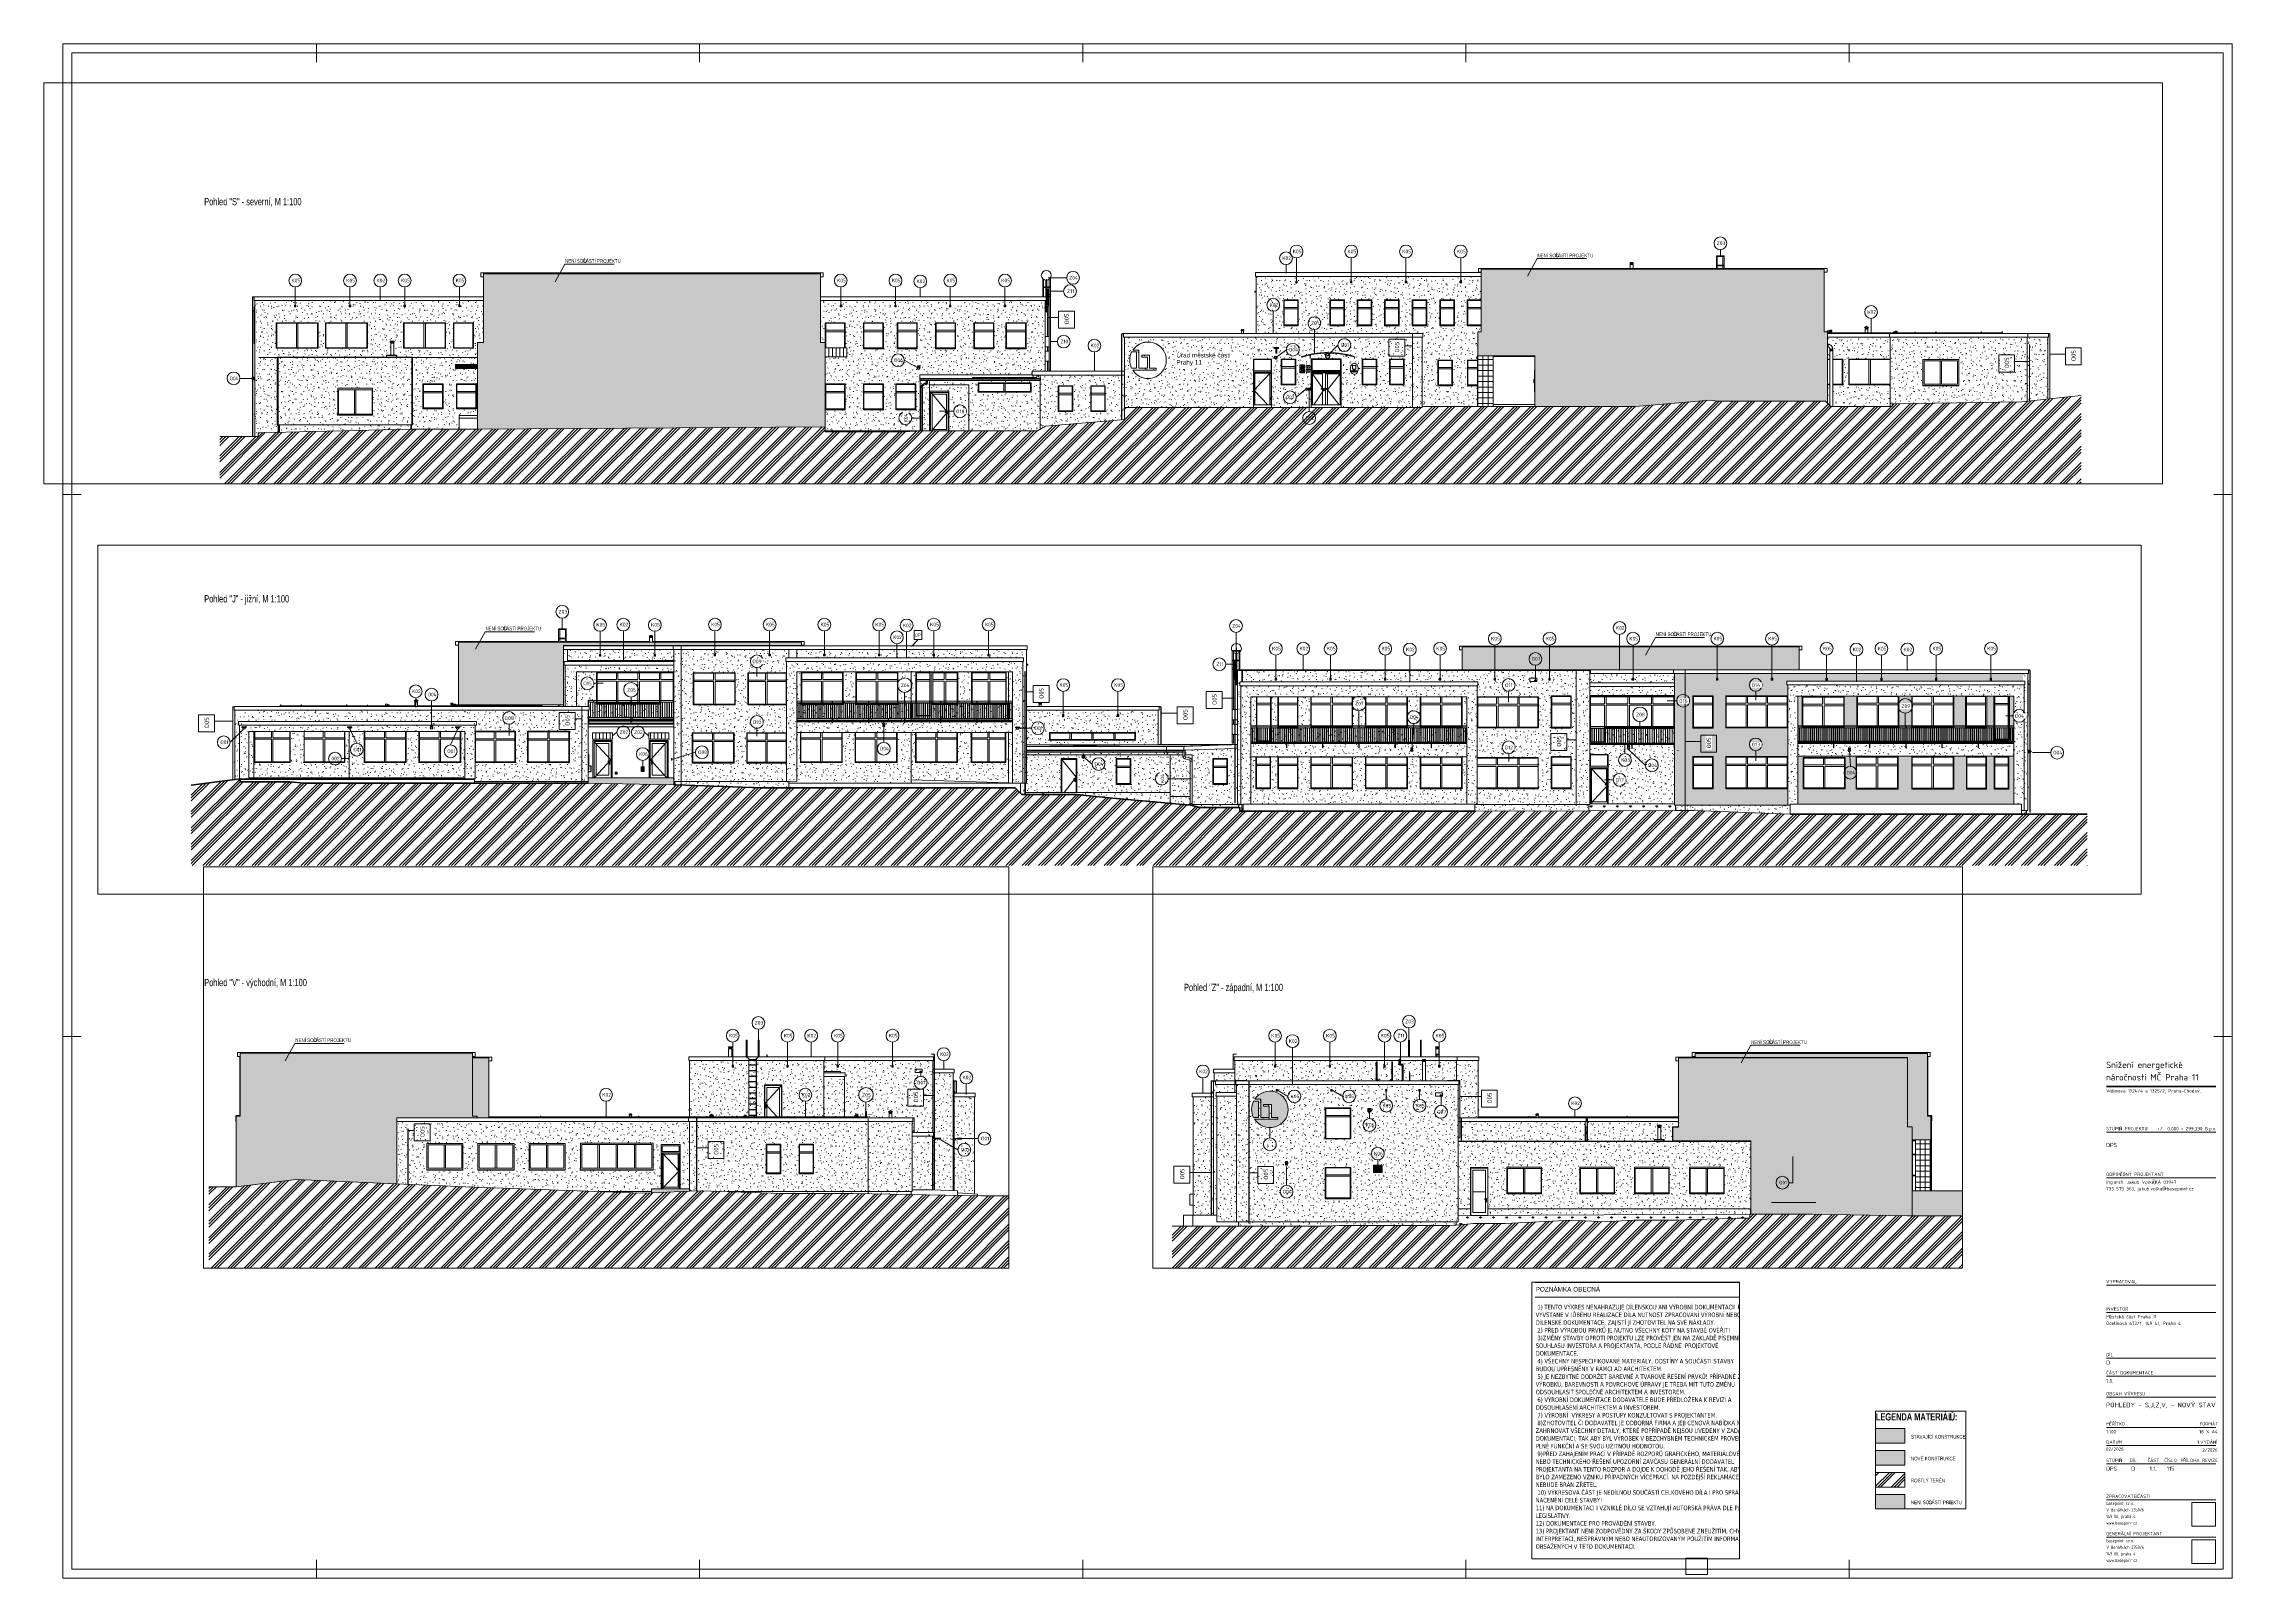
# Paper-space layout 'Layout1' of a CAD drawing. Header units: millimetres. Extents: x -900 to 299, y -2 to 839.
# The model-space entities are those that its viewports show. They can reach past a viewport. Long polylines and large blocks are cut down to what shows.
import ezdxf

# ---------------------------------------------------------------- set-up
doc = ezdxf.new("R2010")
doc.units = ezdxf.units.MM
for name, pattern in [('3_Čárkovaná 1_0mm', [2, 1, -1]), ('Čárka', [6.35, 3.175, -3.175]), ('Čárkovaná', [6.35, 3.175, -3.175])]:
    doc.linetypes.add(name, pattern=pattern)
for name, color, linetype, lineweight in [('A-ANNO-NOTE', 131, 'Continuous', 9), ('A-DETL', 90, 'Continuous', 9), ('A-DETL-GENF', 92, 'Continuous', 9), ('A-DETL-THIN', 151, 'Continuous', 9), ('A-DETL-WIDE', 214, 'Continuous', 50), ('A-DOOR', 31, 'Continuous', 9), ('A-DOOR-FRAM', 31, 'Continuous', 9), ('A-FLOR', 192, 'Continuous', 9), ('A-FLOR-HRAL', 11, 'Continuous', 9), ('A-FLOR-HRAL-IDEN', 2, 'Continuous', 9), ('A-GENM', 13, 'Continuous', 9), ('A-GENM-IDEN', 13, 'Continuous', 9), ('A-GLAZ', 151, 'Continuous', 9), ('A-GLAZ-CWMG', 51, 'Continuous', 9), ('A-GLAZ-IDEN', 152, 'Continuous', 9), ('A-ROOF', 132, 'Continuous', 9), ('A-ROOF-IDEN', 132, 'Continuous', 9), ('A-ROOF-OTLN', 132, 'Continuous', 9), ('A-ROOF-PATT', 132, 'Continuous', 9), ('A-WALL', 113, 'Continuous', 9), ('A-WALL-IDEN', 211, 'Continuous', 9), ('A-WALL-PATT', 111, 'Continuous', 9), ('E-ELEC-FIXT', 91, 'Continuous', 9), ('E-LITE-EQPM', 33, 'Continuous', 9), ('E-LITE-EQPM-IDEN', 33, 'Continuous', 9), ('E-POWR-CNDT', 130, 'Continuous', 9), ('E-POWR-CNDT-IDEN', 130, 'Continuous', 9), ('E-POWR-CNTR', 130, 'Continuous', 9), ('E-POWR-DROP', 130, 'Continuous', 9), ('E-SERT', 181, 'Continuous', 9), ('E-SERT-IDEN', 181, 'Continuous', 9), ('G-ANNO-TEXT', 231, 'Continuous', 9), ('G-ANNO-TTLB', 6, 'Continuous', 9), ('G-ANNO-TTLB-WIDE', 214, 'Continuous', 50), ('M-EQPM', 50, 'Continuous', 9), ('M-EQPM-IDEN', 50, 'Continuous', 9), ('M-HVAC-CDFF', 50, 'Continuous', 9), ('M-HVAC-CDFF-IDEN', 2, 'Continuous', 9), ('P-PIPE', 3, 'Continuous', 9), ('P-PIPE-IDEN', 2, 'Continuous', 9), ('P-SANR-FIXT', 6, 'Continuous', 9), ('P-SANR-FIXT-IDEN', 2, 'Continuous', 9), ('Q-SPCQ', 91, 'Continuous', 9), ('Q-SPCQ-IDEN', 132, 'Continuous', 9), ('S-COLS', 52, 'Continuous', 9)]:
    doc.layers.add(name, color=color, linetype=linetype, lineweight=lineweight)
doc.layers.add('G-ANNO-NPLT', color=191, linetype='Continuous', plot=False)
doc.styles.add('Arial_2', font='arial.ttf', dxfattribs={"width": 0.7, "height": 200})
doc.styles.add('Arial_3', font='arial.ttf', dxfattribs={"height": 250})
doc.styles.add('Arial_4', font='arial.ttf', dxfattribs={"width": 0.7, "height": 100})
doc.styles.add('Arial_5', font='arial.ttf', dxfattribs={"height": 125})
doc.styles.add('Arial_6', font='arial.ttf', dxfattribs={"width": 0.7, "height": 4})
doc.styles.add('Arial_B', font='arialbd.ttf', dxfattribs={"width": 0.7, "height": 200})
doc.styles.add('ISOCPEUR', font='isocpeur.ttf', dxfattribs={"width": 0.9, "height": 200})
doc.styles.add('ISOCPEUR_1', font='isocpeur.ttf', dxfattribs={"height": 238.125})
doc.styles.add('ISOCPEUR_2', font='isocpeur.ttf', dxfattribs={"height": 200})
doc.styles.add('ISOCPEUR_3', font='isocpeur.ttf', dxfattribs={"width": 0.75, "height": 200})
doc.styles.add('ISOCPEUR_4', font='isocpeur.ttf', dxfattribs={"height": 1.8})
doc.styles.add('ISOCPEUR_5', font='isocpeur.ttf', dxfattribs={"width": 0.75, "height": 1.8})
doc.styles.add('ISOCPEUR_6', font='isocpeur.ttf', dxfattribs={"height": 2.2})
doc.styles.add('ISOCPEUR_7', font='isocpeur.ttf', dxfattribs={"height": 2.5})
doc.styles.add('ISOCPEUR_B', font='', dxfattribs={"height": 3.5})
doc.styles.add('ISOCPEUR_B_1', font='', dxfattribs={"width": 0.75, "height": 1.8})
doc.styles.add('Tahoma', font='tahoma.ttf', dxfattribs={"width": 0.8, "height": 125})
doc.styles.get('ISOCPEUR_B').set_extended_font_data('ISOCPEUR', bold=True)
doc.styles.get('ISOCPEUR_B_1').set_extended_font_data('ISOCPEUR', bold=True)
picture_1 = doc.add_image_def('image1.png', size_in_pixel=(511, 511))
pattern_1 = [(0, (180187.54, 0), (812.8, 203.2), [33.528, -576.072, 33.528, -576.072, -3251.2]), (0, (180187.54, 0), (812.8, 203.2), [-1219.2, 33.528, -1185.672, 33.528, -576.072, -1422.4]), (0, (180187.54, 0), (812.8, 203.2), [-3048, 33.528, -372.872, 33.528, -982.472]), (120, (180492.34, 101.6), (-582.3764, 602.30545), [33.528, -576.072, 33.528, -576.072, -3251.2]), (120, (180492.34, 101.6), (-582.3764, 602.30545), [-1219.2, 33.528, -1185.672, 33.528, -576.072, -1422.4]), (120, (180492.34, 101.6), (-582.3764, 602.30545), [-3048, 33.528, -372.872, 33.528, -982.472]), (240, (180593.94, 508), (-230.4236, -805.50545), [33.528, -576.072, 33.528, -576.072, -3251.2]), (240, (180593.94, 508), (-230.4236, -805.50545), [-1219.2, 33.528, -1185.672, 33.528, -576.072, -1422.4]), (240, (180593.94, 508), (-230.4236, -805.50545), [-3048, 33.528, -372.872, 33.528, -982.472])]
pattern_2 = [(0, (200653.28, 0), (812.8, 203.2), [33.528, -576.072, 33.528, -576.072, -3251.2]), (0, (200653.28, 0), (812.8, 203.2), [-1219.2, 33.528, -1185.672, 33.528, -576.072, -1422.4]), (0, (200653.28, 0), (812.8, 203.2), [-3048, 33.528, -372.872, 33.528, -982.472]), (120, (200958.08, 101.6), (-582.3764, 602.3054), [33.528, -576.072, 33.528, -576.072, -3251.2]), (120, (200958.08, 101.6), (-582.3764, 602.3054), [-1219.2, 33.528, -1185.672, 33.528, -576.072, -1422.4]), (120, (200958.08, 101.6), (-582.3764, 602.3054), [-3048, 33.528, -372.872, 33.528, -982.472]), (240, (201059.68, 508), (-230.4236, -805.5054), [33.528, -576.072, 33.528, -576.072, -3251.2]), (240, (201059.68, 508), (-230.4236, -805.5054), [-1219.2, 33.528, -1185.672, 33.528, -576.072, -1422.4]), (240, (201059.68, 508), (-230.4236, -805.5054), [-3048, 33.528, -372.872, 33.528, -982.472])]
pattern_3 = [(0, (200612.99, 0), (812.794, 203.2), [33.528, -576.068, 33.528, -576.068, -3251.175]), (0, (200612.99, 0), (812.794, 203.2), [-1219.191, 33.528, -1185.663, 33.528, -576.068, -1422.389]), (0, (200612.99, 0), (812.794, 203.2), [-3047.976, 33.528, -372.869, 33.528, -982.464]), (120, (200917.78, 101.6), (-582.374, 602.3034), [33.528, -576.07, 33.528, -3827.265]), (120, (200917.78, 101.6), (-582.374, 602.3034), [-643.127, -576.071, 33.528, -1185.67, -2031.996]), (120, (200917.78, 101.6), (-582.374, 602.3034), [-2438.395, 33.528, -576.071, 33.528, -1388.869]), (120, (200917.78, 101.6), (-582.374, 602.3034), [-3081.522, -372.87, 33.528, -982.47]), (240, (201019.38, 508), (-230.4245, -805.505), [33.528, -576.07, 33.528, -3827.265]), (240, (201019.38, 508), (-230.4245, -805.505), [-643.127, -576.071, 33.528, -1185.67, -2031.996]), (240, (201019.38, 508), (-230.4245, -805.505), [-2438.395, 33.528, -576.071, 33.528, -1388.869]), (240, (201019.38, 508), (-230.4245, -805.505), [-3081.522, -372.87, 33.528, -982.47])]
pattern_4 = [(0, (200612.76, 0), (812.794, 203.2), [33.528, -576.068, 33.528, -576.068, -3251.175]), (0, (200612.76, 0), (812.794, 203.2), [-1219.191, 33.528, -1185.663, 33.528, -576.068, -1422.389]), (0, (200612.76, 0), (812.794, 203.2), [-3047.976, 33.528, -372.869, 33.528, -982.464]), (120, (200917.56, 101.6), (-582.374, 602.3034), [33.528, -576.07, 33.528, -3827.265]), (120, (200917.56, 101.6), (-582.374, 602.3034), [-643.127, -576.071, 33.528, -1185.67, -2031.996]), (120, (200917.56, 101.6), (-582.374, 602.3034), [-2438.395, 33.528, -576.071, 33.528, -1388.869]), (120, (200917.56, 101.6), (-582.374, 602.3034), [-3081.522, -372.87, 33.528, -982.47]), (240, (201019.15, 508), (-230.4245, -805.505), [33.528, -576.07, 33.528, -3827.265]), (240, (201019.15, 508), (-230.4245, -805.505), [-643.127, -576.071, 33.528, -1185.67, -2031.996]), (240, (201019.15, 508), (-230.4245, -805.505), [-2438.395, 33.528, -576.071, 33.528, -1388.869]), (240, (201019.15, 508), (-230.4245, -805.505), [-3081.522, -372.87, 33.528, -982.47])]
pattern_5 = [(0, (331041.9, 0), (812.8, 203.2), [33.528, -576.072, 33.528, -576.072, -3251.2]), (0, (331041.9, 0), (812.8, 203.2), [-1219.2, 33.528, -1185.672, 33.528, -576.072, -1422.4]), (0, (331041.9, 0), (812.8, 203.2), [-3048, 33.528, -372.872, 33.528, -982.472]), (120, (331346.7, 101.6), (-582.37636, 602.30545), [33.528, -576.072, 33.528, -576.072, -3251.2]), (120, (331346.7, 101.6), (-582.37636, 602.30545), [-1219.2, 33.528, -1185.672, 33.528, -576.072, -1422.4]), (120, (331346.7, 101.6), (-582.37636, 602.30545), [-3048, 33.528, -372.872, 33.528, -982.472]), (240, (331448.3, 508), (-230.42364, -805.50545), [33.528, -576.072, 33.528, -576.072, -3251.2]), (240, (331448.3, 508), (-230.42364, -805.50545), [-1219.2, 33.528, -1185.672, 33.528, -576.072, -1422.4]), (240, (331448.3, 508), (-230.42364, -805.50545), [-3048, 33.528, -372.872, 33.528, -982.472])]
pattern_6 = [(0, (330865.2, 0), (812.781, 203.2), [33.527, -576.059, 33.527, -576.059, -3251.125]), (0, (330865.2, 0), (812.781, 203.2), [-1219.172, 33.527, -1185.645, 33.527, -576.059, -1422.367]), (0, (330865.2, 0), (812.781, 203.2), [-3047.93, 33.527, -372.863, 33.527, -982.449]), (119.999, (331170, 101.6), (-582.35875, 602.3093), [33.528, -576.069, -3860.778]), (119.999, (331170, 101.6), (-582.35875, 602.3093), [-609.597, 33.528, -576.069, -3251.181]), (119.999, (331170, 101.6), (-582.35875, 602.3093), [-1219.193, 33.528, -1185.665, -2031.988]), (119.999, (331170, 101.6), (-582.35875, 602.3093), [-2438.386, 33.528, -576.069, -1422.392]), (119.999, (331170, 101.6), (-582.35875, 602.3093), [-3047.983, 33.528, -372.87, -1015.994]), (119.999, (331170, 101.6), (-582.35875, 602.3093), [-3454.38, 33.528, -982.466]), (240.001, (331271.6, 508), (-230.4117, -805.5071), [33.528, -576.069, -3860.778]), (240.001, (331271.6, 508), (-230.4117, -805.5071), [-609.597, 33.528, -576.069, -3251.181]), (240.001, (331271.6, 508), (-230.4117, -805.5071), [-1219.193, 33.528, -1185.665, -2031.988]), (240.001, (331271.6, 508), (-230.4117, -805.5071), [-2438.386, 33.528, -576.069, -1422.392]), (240.001, (331271.6, 508), (-230.4117, -805.5071), [-3047.983, 33.528, -372.87, -1015.994]), (240.001, (331271.6, 508), (-230.4117, -805.5071), [-3454.38, 33.528, -982.466])]
pattern_7 = [(0, (235790.36, 0), (3.203, 203.2), [0.13214, -2.27, 0.13214, -2.27, -12.814]), (0, (235790.36, 0), (3.203, 203.2), [-4.805, 0.13214, -4.673, 0.13214, -2.27, -5.606]), (0, (235790.36, 0), (3.203, 203.2), [-12.013, 0.13214, -1.47, 0.13214, -3.872]), (90.13, (235791.5607, 101.6), (-2.29135222, 602.30535143), [29.036, -498.894, -3343.56]), (90.13, (235791.5607, 101.6), (-2.29135222, 602.30535143), [-527.93, 29.036, -498.894, -2815.629]), (90.13, (235791.5607, 101.6), (-2.29135222, 602.30535143), [-1055.861, 29.036, -1026.825, -1759.768]), (90.13, (235791.5607, 101.6), (-2.29135222, 602.30535143), [-2111.722, 29.036, -498.894, -1231.838]), (90.13, (235791.5607, 101.6), (-2.29135222, 602.30535143), [-2639.652, 29.036, -322.917, -879.884]), (90.13, (235791.5607, 101.6), (-2.29135222, 602.30535143), [-2991.606, 29.036, -850.848]), (269.87, (235791.9617, 508), (-0.90287368, -805.50502483), [29.036, -498.894, -3343.56]), (269.87, (235791.9617, 508), (-0.90287368, -805.50502483), [-527.93, 29.036, -498.894, -2815.629]), (269.87, (235791.9617, 508), (-0.90287368, -805.50502483), [-1055.861, 29.036, -1026.825, -1759.768]), (269.87, (235791.9617, 508), (-0.90287368, -805.50502483), [-2111.722, 29.036, -498.894, -1231.838]), (269.87, (235791.9617, 508), (-0.90287368, -805.50502483), [-2639.652, 29.036, -322.917, -879.884]), (269.87, (235791.9617, 508), (-0.90287368, -805.50502483), [-2991.606, 29.036, -850.848])]
pattern_8 = [(0, (242997.24, 0), (2.158, 203.2), [0.08903, -1.53, 0.08903, -1.53, -8.633]), (0, (242997.24, 0), (2.158, 203.2), [-3.237, 0.08903, -3.148, 0.08903, -1.53, -3.777]), (0, (242997.24, 0), (2.158, 203.2), [-8.093, 0.08903, -0.99007, 0.08903, -2.609]), (90.088, (242998.04874, 101.6), (-1.548096044, 602.3053327), [29.036, -498.894, -3343.555]), (90.088, (242998.04874, 101.6), (-1.548096044, 602.3053327), [-527.93, 29.036, -498.894, -2815.625]), (90.088, (242998.04874, 101.6), (-1.548096044, 602.3053327), [-1055.859, 29.036, -1026.823, -1759.766]), (90.088, (242998.04874, 101.6), (-1.548096044, 602.3053327), [-2111.719, 29.036, -498.894, -1231.836]), (90.088, (242998.04874, 101.6), (-1.548096044, 602.3053327), [-2639.649, 29.036, -322.917, -879.883]), (90.088, (242998.04874, 101.6), (-1.548096044, 602.3053327), [-2991.602, 29.036, -850.847]), (269.912, (242998.31874, 508), (-0.614147115, -805.50500681), [29.036, -498.894, -3343.555]), (269.912, (242998.31874, 508), (-0.614147115, -805.50500681), [-527.93, 29.036, -498.894, -2815.625]), (269.912, (242998.31874, 508), (-0.614147115, -805.50500681), [-1055.859, 29.036, -1026.823, -1759.766]), (269.912, (242998.31874, 508), (-0.614147115, -805.50500681), [-2111.719, 29.036, -498.894, -1231.836]), (269.912, (242998.31874, 508), (-0.614147115, -805.50500681), [-2639.649, 29.036, -322.917, -879.883]), (269.912, (242998.31874, 508), (-0.614147115, -805.50500681), [-2991.602, 29.036, -850.847])]
pattern_9 = [(0, (235848.36, 0), (3.203, 203.2), [0.1321, -2.27, 0.1321, -2.27, -12.814]), (0, (235848.36, 0), (3.203, 203.2), [-4.805, 0.1321, -4.673, 0.1321, -2.27, -5.606]), (0, (235848.36, 0), (3.203, 203.2), [-12.013, 0.1321, -1.47, 0.1321, -3.872]), (90.13, (235849.5597, 101.6), (-2.2913522, 602.3053514), [29.036, -498.894, -3343.56]), (90.13, (235849.5597, 101.6), (-2.2913522, 602.3053514), [-527.93, 29.036, -498.894, -2815.629]), (90.13, (235849.5597, 101.6), (-2.2913522, 602.3053514), [-1055.861, 29.036, -1026.825, -1759.768]), (90.13, (235849.5597, 101.6), (-2.2913522, 602.3053514), [-2111.722, 29.036, -498.894, -1231.838]), (90.13, (235849.5597, 101.6), (-2.2913522, 602.3053514), [-2639.652, 29.036, -322.917, -879.884]), (90.13, (235849.5597, 101.6), (-2.2913522, 602.3053514), [-2991.606, 29.036, -850.848]), (269.87, (235849.9607, 508), (-0.9028737, -805.5050248), [29.036, -498.894, -3343.56]), (269.87, (235849.9607, 508), (-0.9028737, -805.5050248), [-527.93, 29.036, -498.894, -2815.629]), (269.87, (235849.9607, 508), (-0.9028737, -805.5050248), [-1055.861, 29.036, -1026.825, -1759.768]), (269.87, (235849.9607, 508), (-0.9028737, -805.5050248), [-2111.722, 29.036, -498.894, -1231.838]), (269.87, (235849.9607, 508), (-0.9028737, -805.5050248), [-2639.652, 29.036, -322.917, -879.884]), (269.87, (235849.9607, 508), (-0.9028737, -805.5050248), [-2991.606, 29.036, -850.848])]
pattern_10 = [(0, (242939.24, 0), (2.158, 203.2), [0.089, -1.53, 0.089, -1.53, -8.633]), (0, (242939.24, 0), (2.158, 203.2), [-3.237, 0.089, -3.148, 0.089, -1.53, -3.777]), (0, (242939.24, 0), (2.158, 203.2), [-8.093, 0.089, -0.9901, 0.089, -2.609]), (90.088, (242940.04874, 101.6), (-1.54809604, 602.3053327), [29.036, -498.894, -3343.555]), (90.088, (242940.04874, 101.6), (-1.54809604, 602.3053327), [-527.93, 29.036, -498.894, -2815.625]), (90.088, (242940.04874, 101.6), (-1.54809604, 602.3053327), [-1055.859, 29.036, -1026.823, -1759.766]), (90.088, (242940.04874, 101.6), (-1.54809604, 602.3053327), [-2111.719, 29.036, -498.894, -1231.836]), (90.088, (242940.04874, 101.6), (-1.54809604, 602.3053327), [-2639.649, 29.036, -322.917, -879.883]), (90.088, (242940.04874, 101.6), (-1.54809604, 602.3053327), [-2991.602, 29.036, -850.847]), (269.912, (242940.31874, 508), (-0.6141471, -805.5050068), [29.036, -498.894, -3343.555]), (269.912, (242940.31874, 508), (-0.6141471, -805.5050068), [-527.93, 29.036, -498.894, -2815.625]), (269.912, (242940.31874, 508), (-0.6141471, -805.5050068), [-1055.859, 29.036, -1026.823, -1759.766]), (269.912, (242940.31874, 508), (-0.6141471, -805.5050068), [-2111.719, 29.036, -498.894, -1231.836]), (269.912, (242940.31874, 508), (-0.6141471, -805.5050068), [-2639.649, 29.036, -322.917, -879.883]), (269.912, (242940.31874, 508), (-0.6141471, -805.5050068), [-2991.602, 29.036, -850.847])]
pattern_11 = [(0, (337933.75, 0), (812.8, 203.2), [33.528, -576.072, 33.528, -576.072, -3251.2]), (0, (337933.75, 0), (812.8, 203.2), [-1219.2, 33.528, -1185.672, 33.528, -576.072, -1422.4]), (0, (337933.75, 0), (812.8, 203.2), [-3048, 33.528, -372.872, 33.528, -982.472]), (120, (338238.55, 101.6), (-582.37636, 602.30545), [33.528, -576.072, 33.528, -3827.272]), (120, (338238.55, 101.6), (-582.37636, 602.30545), [-643.128, -576.072, 33.528, -1185.672, -2032]), (120, (338238.55, 101.6), (-582.37636, 602.30545), [-2438.4, 33.528, -576.072, 33.528, -1388.872]), (120, (338238.55, 101.6), (-582.37636, 602.30545), [-3081.528, -372.872, 33.528, -982.472]), (240, (338340.15, 508), (-230.42364, -805.50545), [33.528, -576.072, 33.528, -576.072, -3251.2]), (240, (338340.15, 508), (-230.42364, -805.50545), [-1219.2, 33.528, -1185.672, 33.528, -576.072, -1422.4]), (240, (338340.15, 508), (-230.42364, -805.50545), [-3048, 33.528, -372.872, 33.528, -982.472])]
pattern_12 = [(0, (380385, 0), (574.736, 203.2), [23.708, -407.344, 23.708, -407.344, -2298.946]), (0, (380385, 0), (574.736, 203.2), [-862.105, 23.708, -838.397, 23.708, -407.344, -1005.789]), (0, (380385, 0), (574.736, 203.2), [-2155.261, 23.708, -263.66, 23.708, -694.713]), (112.208, (380600.52, 101.6), (-411.8061, 602.3028), [31.363, -538.866, -3611.448]), (112.208, (380600.52, 101.6), (-411.8061, 602.3028), [-570.229, 31.363, -538.866, -3041.219]), (112.208, (380600.52, 101.6), (-411.8061, 602.3028), [-1140.457, 31.363, -1109.095, -1900.762]), (112.208, (380600.52, 101.6), (-411.8061, 602.3028), [-2280.914, 31.363, -538.866, -1330.533]), (112.208, (380600.52, 101.6), (-411.8061, 602.3028), [-2851.143, 31.363, -348.79, -950.381]), (112.208, (380600.52, 101.6), (-411.8061, 602.3028), [-3231.295, 31.363, -919.018]), (247.792, (380672.36, 508), (-162.9386, -805.50415), [31.363, -538.866, -3611.448]), (247.792, (380672.36, 508), (-162.9386, -805.50415), [-570.229, 31.363, -538.866, -3041.219]), (247.792, (380672.36, 508), (-162.9386, -805.50415), [-1140.457, 31.363, -1109.095, -1900.762]), (247.792, (380672.36, 508), (-162.9386, -805.50415), [-2280.914, 31.363, -538.866, -1330.533]), (247.792, (380672.36, 508), (-162.9386, -805.50415), [-2851.143, 31.363, -348.79, -950.381]), (247.792, (380672.36, 508), (-162.9386, -805.50415), [-3231.295, 31.363, -919.018])]

# ---------------------------------------------------------------- blocks, each defined once
blk = doc.blocks.new('00_BP_ROZP_KOD_velka_rvt22 - PL_ROZPISKA_21-2224896-POHLEDY - S_J_Z_V_ - NOVÝ STAV')
at = {"layer": 'A-ANNO-NOTE'}
for p, q in [((-889.5, 839), (-889.5, 829)), ((-889.5, 839), (-879.5, 839)), ((-750.5, 839), (-750.5, 829)), ((-540.5, 839), (-540.5, 829)), ((-330.5, 839), (-330.5, 829)), ((-120.5, 839), (-120.5, 829)), ((89.5, 839), (89.5, 829)), ((299.5, 839), (289.5, 839)), ((299.5, 839), (299.5, 829)), ((-889.5, 592), (-879.5, 592)), ((299.5, 592), (289.5, 592)), ((-889.5, 295), (-879.5, 295)), ((299.5, 295), (289.5, 295)), ((-889.5, -2), (-889.5, 8)), ((-750.5, -2), (-750.5, 8)), ((-540.5, -2), (-540.5, 8)), ((-330.5, -2), (-330.5, 8)), ((-120.5, -2), (-120.5, 8)), ((89.5, -2), (89.5, 8)), ((299.5, -2), (299.5, 8)), ((-889.5, -2), (-879.5, -2)), ((299.5, -2), (289.5, -2))]:
    blk.add_line(p, q, dxfattribs=at)
at = {"layer": 'G-ANNO-TTLB'}
for p, q in [((299.5, 839), (-889.5, 839)), ((-889.5, 839), (-889.5, -2)), ((-884.5, 834), (-884.5, 3)), ((294.5, 834), (-884.5, 834)), ((294.5, 3), (294.5, 834)), ((299.5, -2), (299.5, 839)), ((290.5, 242.5), (230.5, 242.5)), ((290.5, 217.5), (230.5, 217.5)), ((290.5, 158.7), (230.5, 158.7)), ((290.5, 143.7), (230.5, 143.7)), ((290.5, 118.7), (230.5, 118.7)), ((290.5, 118.7), (230.5, 118.7)), ((290.5, 108.7), (230.5, 108.7)), ((290.5, 97.2), (230.5, 97.2)), ((290.5, 80.7), (230.5, 80.7)), ((290.5, 70.7), (230.5, 70.7)), ((290.5, 60.7), (230.5, 60.7)), ((290.5, 41), (230.5, 41)), ((290.5, 20.5), (230.5, 20.5)), ((-884.5, 3), (294.5, 3)), ((-889.5, -2), (299.5, -2))]:
    blk.add_line(p, q, dxfattribs=at)
at = {"layer": 'G-ANNO-TTLB-WIDE'}
blk.add_line((290.5, 267.5), (230.5, 267.5), dxfattribs=at)
at = {"layer": 'G-ANNO-TTLB', "attachment_point": 1}
for s, insert, char_height, width, style in [('Snížení energetické ', (230.4, 281.1), 3.5, 56.118, 'ISOCPEUR_B'), ('Vidimova 1324/4 a 1325/2, Praha-Chodov.', (230.4, 266), 1.8, 56.118, 'ISOCPEUR_4'), ('ná', (230.4, 274.3), 3.5, 6.093, 'ISOCPEUR_B'), ('ročnosti MČ Praha 11', (235.4, 274.3), 3.5, 56.198, 'ISOCPEUR_B'), ('STUPE', (230.4, 245.3), 1.8, 8.578, 'ISOCPEUR_4'), ('Ň PROJEKTU', (237.5, 245.3), 1.8, 16.595, 'ISOCPEUR_4'), ('+/- 0,000 = 299,330 B.p.v.', (258.5, 245.3), 1.8, 35.114, 'ISOCPEUR_4'), ('ODPOV', (230.4, 220.3), 1.8, 9.059, 'ISOCPEUR_4'), ('Ing.arch. Jakub Volka, ', (230.4, 216), 1.8, 30.544, 'ISOCPEUR_4'), ('ĚDNÝ PROJEKTANT', (237.9, 220.3), 1.8, 25.654, 'ISOCPEUR_4'), ('ČKA 03947', (255.6, 216), 1.8, 14.511, 'ISOCPEUR_4'), ('733 575 363, jakub.volka@basepoint.cz', (230.4, 212.4), 1.8, 51.549, 'ISOCPEUR_4'), ('VYPRACOVAL', (230.4, 161.5), 1.8, 18.359, 'ISOCPEUR_4'), ('INVESTOR', (230.4, 146.5), 1.8, 12.987, 'ISOCPEUR_4'), ('\\fISOCPEUR|b0|i0|c238|p34|;M', (230.4, 142.2), 1.8, 2.004, 'ISOCPEUR_4'), ('Ocelíková 672/1, 149 41, Praha 4', (230.4, 138.6), 1.8, 45.135, 'ISOCPEUR_4'), ('ěstská část Praha 11', (232.1, 142.2), 1.8, 28.781, 'ISOCPEUR_4'), ('DÍL', (230.4, 121.5), 1.8, 4.409, 'ISOCPEUR_4'), ('ČÁST DOKUMENTACE', (230.4, 111.5), 1.8, 27.578, 'ISOCPEUR_4'), ('OBSAH VÝKRESU', (230.4, 100), 1.8, 23.008, 'ISOCPEUR_4'), ('ĚŘÍTKO', (232.1, 83.5), 1.8, 9.7, 'ISOCPEUR_4'), ('FORMÁT', (281.6, 83.5), 1.8, 10.823, 'ISOCPEUR_4'), ('\\fISOCPEUR|b0|i0|c238|p34|;M', (230.4, 83.5), 1.8, 2.004, 'ISOCPEUR_4'), ('DATUM', (230.4, 73.5), 1.8, 9.3, 'ISOCPEUR_4'), ('1.VYDÁNÍ', (280.3, 73.5), 1.8, 12.426, 'ISOCPEUR_4'), ('18 X A4', (281.4, 79.2), 1.8, 11.143, 'ISOCPEUR_4'), ('02/2026', (230.3, 69.7), 1.8, 10.662, 'ISOCPEUR_4'), ('STUPE', (230.4, 63.5), 1.8, 8.578, 'ISOCPEUR_4'), ('\\fISOCPEUR|b0|i0|c238|p34|;Ň', (237.5, 63.5), 1.8, 1.764, 'ISOCPEUR_4'), ('DÍL', (243.2, 63.5), 1.8, 4.409, 'ISOCPEUR_4'), ('ČÁST', (253.1, 63.5), 1.8, 7.055, 'ISOCPEUR_4'), ('ČÍSLO', (262.3, 63.5), 1.8, 7.696, 'ISOCPEUR_4'), ('\\fISOCPEUR|b0|i0|c238|p34|;P', (271.2, 63.5), 1.8, 1.764, 'ISOCPEUR_4'), ('ŘÍLOHA', (272.6, 63.5), 1.8, 9.941, 'ISOCPEUR_4'), ('REVIZE', (283, 63.5), 1.8, 9.219, 'ISOCPEUR_4'), ('ZPRACOVATEL ', (230.4, 43.8), 1.8, 20.764, 'ISOCPEUR_4'), ('basepoint s.r.o.', (230.5, 40), 1.8, 16.234, 'ISOCPEUR_B_1'), ('V Benátkách 2350/6', (230.5, 36.4), 1.8, 20.623, 'ISOCPEUR_5'), ('ČÁSTI', (247.5, 43.8), 1.8, 7.696, 'ISOCPEUR_4'), ('149 00, praha 4', (230.5, 32.8), 1.8, 16.174, 'ISOCPEUR_5'), ('www.basepoint.cz', (230.5, 29.2), 1.8, 17.136, 'ISOCPEUR_5'), ('149 00, praha 4', (230.5, 12.3), 1.8, 16.174, 'ISOCPEUR_5'), ('GENERÁLNÍ PROJEKTANT', (230.4, 23.3), 1.8, 33.35, 'ISOCPEUR_4'), ('basepoint s.r.o.', (230.5, 19.5), 1.8, 16.234, 'ISOCPEUR_B_1'), ('V Benátkách 2350/6', (230.5, 15.9), 1.8, 20.623, 'ISOCPEUR_5'), ('www.basepoint.cz', (230.5, 8.7), 1.8, 17.136, 'ISOCPEUR_5')]:
    blk.add_mtext(s, dxfattribs=dict(at, insert=insert, char_height=char_height, width=width, style=style))
at = {"layer": 'G-ANNO-TTLB'}
image = blk.add_image(picture_1, insert=(277.4, 26.5), size_in_units=(13, 13), dxfattribs=at)
image.dxf.flags = 7
image = blk.add_image(picture_1, insert=(277.4, 6), size_in_units=(13, 13), dxfattribs=at)
image.dxf.flags = 7
blk = doc.blocks.new('OKNO_4k_ - OKNO_4k_4000x1460-1966617-Z-Nový')
at = {"layer": 'A-GLAZ'}
for p, q in [((10036.8, 3460), (10036.8, 4760)), ((10036.8, 4760), (10916.8, 4760)), ((10916.8, 3460), (10916.8, 4760)), ((10996.8, 4760), (10916.8, 4760)), ((10996.8, 4760), (13876.8, 4760)), ((10996.8, 4760), (10996.8, 3460)), ((11916.8, 3460), (11916.8, 4760)), ((11996.8, 4760), (11916.8, 4760)), ((11996.8, 4760), (11996.8, 3460)), ((12916.8, 3460), (12916.8, 4760)), ((12996.8, 4760), (12916.8, 4760)), ((12996.8, 4760), (12996.8, 3460)), ((13876.8, 4760), (13876.8, 3460)), ((10916.8, 3460), (10036.8, 3460)), ((10996.8, 3460), (10916.8, 3460)), ((13876.8, 3460), (10996.8, 3460)), ((11996.8, 3460), (11916.8, 3460)), ((12996.8, 3460), (12916.8, 3460))]:
    blk.add_line(p, q, dxfattribs=at)
blk = doc.blocks.new('OKNO_dvere vchod_1k_nadsvetlik - vstupni dvere 1100_2435-971794-Z-Nový')
at = {"layer": 'A-GLAZ'}
for p, q in [((14431.8, 4380), (14431.8, 4685)), ((14431.8, 4685), (15371.8, 4685)), ((15371.8, 4685), (15371.8, 4380)), ((15371.8, 4380), (14431.8, 4380)), ((14431.8, 2680), (14431.8, 4300)), ((14431.8, 4300), (15371.8, 4300)), ((14431.8, 4300), (15300.2, 3390)), ((15371.8, 4300), (15371.8, 2330)), ((14491.8, 2425), (14491.8, 4240)), ((14491.8, 4240), (15311.8, 4240)), ((15311.8, 4240), (15311.8, 3390)), ((15244.8, 3390), (15244.8, 3370)), ((15354.8, 3390), (15244.8, 3390)), ((15354.8, 3370), (15354.8, 3390)), ((15244.8, 3370), (15354.8, 3370)), ((15311.8, 3370), (15311.8, 2425)), ((15319.3, 3370), (15371.8, 3315)), ((15340.8, 3297), (15340.8, 3313)), ((15348.8, 3313), (15348.8, 3297)), ((15371.8, 3315), (15367.1, 3310.1)), ((15340.8, 3282.5), (14432.1, 2330.4)), ((14431.8, 2330), (14431.8, 2630)), ((15311.8, 2425), (14491.8, 2425)), ((14376.6, 2330.4), (15431.8, 2330.4))]:
    blk.add_line(p, q, dxfattribs=at)
for centre, radius, start, end in [((15344.8, 3380), 23, 0, 154.0561), ((15344.8, 3380), 23, 205.9439, 0), ((15344.8, 3305), 23, 0, 180), ((15344.8, 3313), 4, 0, 180), ((15344.8, 3305), 23, 180, 0), ((15344.8, 3297), 4, 180, 0)]:
    blk.add_arc(centre, radius, start, end, dxfattribs=at)
blk = doc.blocks.new('parapet_ext - parapet_ext-1801991-Z-Nový')
at = {"layer": 'Q-SPCQ'}
for p, q in [((29312.5, 3152), (29270.5, 3152)), ((29312.5, 3130), (29312.5, 3152)), ((29270.5, 3150), (29310.5, 3150)), ((29310.5, 3150), (29310.5, 3130)), ((29310.5, 3130), (29312.5, 3130))]:
    blk.add_line(p, q, dxfattribs=at)
blk = doc.blocks.new('OKNO_1k_nadsvetlik - OKNO_1k_nadsvetlik_900 x 1700-1969443-Z-Nový')
at = {"layer": 'A-GLAZ'}
for p, q in [((20168.807457, 3210), (20168.807457, 4750)), ((20168.807457, 4750), (20908.807457, 4750)), ((20908.807457, 4750), (20908.807457, 3210)), ((20168.807457, 4370), (20908.807457, 4370)), ((20168.807457, 4370), (20168.807457, 4290)), ((20908.807457, 4290), (20908.807457, 4370)), ((20908.807457, 4290), (20168.807457, 4290)), ((20908.807457, 3210), (20168.807457, 3210))]:
    blk.add_line(p, q, dxfattribs=at)
blk = doc.blocks.new('parapet_ext - parapet_ext-1802001-Z-Nový')
at = {"layer": 'Q-SPCQ'}
for p, q in [((20138.807457, 3160), (20138.807457, 3182)), ((20938.807457, 3182), (20138.807457, 3182)), ((20938.807457, 3182), (20938.807457, 3160)), ((20938.807457, 3160), (20138.807457, 3160))]:
    blk.add_line(p, q, dxfattribs=at)
blk = doc.blocks.new('OKNO_2k_ - OKNO_2k_2000x1450-1963727-Z-Nový')
at = {"layer": 'A-GLAZ'}
for p, q in [((1611.8, 3460), (1611.8, 4750)), ((1611.8, 4750), (3451.8, 4750)), ((2491.8, 3460), (2491.8, 4750)), ((2571.8, 4750), (2491.8, 4750)), ((2571.8, 4750), (2571.8, 3460)), ((3451.8, 4750), (3451.8, 3460)), ((3451.8, 3460), (1611.8, 3460)), ((2571.8, 3460), (2491.8, 3460))]:
    blk.add_line(p, q, dxfattribs=at)
blk = doc.blocks.new('parapet_ext - parapet_ext-1802078-Z-Nový')
at = {"layer": 'Q-SPCQ'}
for p, q in [((1541.8, 3360), (1541.8, 3382)), ((3521.8, 3382), (1541.8, 3382)), ((3521.8, 3382), (3521.8, 3360)), ((3521.8, 3360), (1541.8, 3360))]:
    blk.add_line(p, q, dxfattribs=at)
blk = doc.blocks.new('parapet_ext - parapet_ext-1802076-Z-Nový')
at = {"layer": 'Q-SPCQ'}
for p, q in [((9966.8, 3360), (9966.8, 3382)), ((13946.8, 3382), (9966.8, 3382)), ((13946.8, 3382), (13946.8, 3360)), ((13946.8, 3360), (9966.8, 3360))]:
    blk.add_line(p, q, dxfattribs=at)
blk = doc.blocks.new('parapet_ext - parapet_ext-V120-Z-Nový')
at = {"layer": 'Q-SPCQ'}
for p, q in [((15935.3, 6672), (15893.3, 6672)), ((15893.3, 6672), (15893.3, 6650)), ((15895.3, 6670), (15935.3, 6670)), ((15895.3, 6650), (15895.3, 6670)), ((15893.3, 6650), (15895.3, 6650))]:
    blk.add_line(p, q, dxfattribs=at)
blk = doc.blocks.new('Zábradlí - Záchytný systém kotva-1301747-Z-Nový')
at = {"layer": 'A-FLOR-HRAL'}
for p, q in [((18520.8, 6314.2), (18520.2, 6313.6)), ((18547.4, 6302.7), (18547.5, 6302.2)), ((18522.7, 6295), (18522.6, 6295.5)), ((18545, 6257.3), (18544.7, 6257.3)), ((18545, 6257.3), (18544.7, 6257.3)), ((18545, 6249.1), (18545, 6257.3)), ((18544.7, 6249.1), (18545, 6249.1)), ((18544.7, 6249.1), (18545, 6249.1))]:
    blk.add_line(p, q, dxfattribs=at)
at = {"layer": 'A-FLOR-HRAL', "flags": 128}
for points in [[(18540.2, 6319.1), (18539.4, 6319.3), (18538.6, 6319.4), (18537.8, 6319.6), (18537, 6319.7), (18536.1, 6319.7), (18535.3, 6319.7), (18534.5, 6319.7), (18533.6, 6319.7), (18532.8, 6319.6), (18532, 6319.5), (18531.1, 6319.4), (18530.3, 6319.2), (18529.5, 6319), (18528.7, 6318.8)], [(18548.6, 6314.7), (18548.4, 6315), (18547.7, 6315.5), (18547.1, 6316), (18546.4, 6316.4), (18545.6, 6316.9), (18544.9, 6317.3), (18544.2, 6317.7), (18543.4, 6318)], [(18523.4, 6316.2), (18522.8, 6315.7), (18522.1, 6315.2), (18521.4, 6314.7)], [(18554, 6307.7), (18553.6, 6308.5), (18553.2, 6309.2), (18552.8, 6309.9), (18552.3, 6310.6), (18551.8, 6311.3), (18551.3, 6312), (18550.8, 6312.6)], [(18556, 6298.8), (18556, 6299.7), (18555.9, 6300.5), (18555.8, 6301.3), (18555.7, 6302.2), (18555.6, 6303), (18555.4, 6303.8), (18555.2, 6304.6), (18554.9, 6305.4), (18554.6, 6306.2)], [(18543, 6279.5), (18543.8, 6279.8), (18544.5, 6280.2), (18545.3, 6280.6), (18546, 6281), (18546.7, 6281.5), (18547.4, 6281.9), (18548, 6282.4), (18548.7, 6283), (18549.3, 6283.5), (18549.9, 6284.1), (18550.5, 6284.7), (18551, 6285.3), (18551.6, 6286)], [(18553, 6288.1), (18553.4, 6288.8), (18553.8, 6289.5), (18554.1, 6290.3), (18554.5, 6291.1), (18554.8, 6291.8), (18555, 6292.6), (18555.3, 6293.4), (18555.5, 6294.2), (18555.6, 6295.1), (18555.8, 6295.9), (18555.9, 6296.7), (18555.9, 6297.6), (18556, 6298.4), (18556, 6298.8)], [(18521.7, 6282.7), (18522.4, 6282.2), (18523.1, 6281.7), (18523.8, 6281.2)], [(18529.9, 6278.6), (18530.7, 6278.4), (18531.5, 6278.2), (18532.3, 6278.1), (18533.2, 6278), (18534, 6278), (18534.8, 6277.9), (18535.7, 6277.9), (18536.5, 6278), (18537.3, 6278.1), (18538.2, 6278.2), (18539, 6278.3), (18539.8, 6278.5), (18540.6, 6278.7), (18541.4, 6278.9)]]:
    blk.add_lwpolyline(points, dxfattribs=at)
blk = doc.blocks.new('Zábradlí - Záchytný systém kotva-V121-Z-Nový')
at = {"layer": 'A-FLOR-HRAL'}
for p, q in [((18520.8, 6314.2), (18520.2, 6313.6)), ((18545, 6257.3), (18544.7, 6257.3)), ((18545, 6257.3), (18544.7, 6257.3)), ((18545, 6249.1), (18545, 6257.3)), ((18544.7, 6249.1), (18545, 6249.1)), ((18544.7, 6249.1), (18545, 6249.1))]:
    blk.add_line(p, q, dxfattribs=at)
at = {"layer": 'A-FLOR-HRAL', "flags": 128}
for points in [[(18556, 6298.8), (18556, 6299.7), (18555.9, 6300.5), (18555.8, 6301.3), (18555.7, 6302.2), (18555.6, 6303), (18555.4, 6303.8), (18555.2, 6304.6), (18554.9, 6305.4), (18554.6, 6306.2), (18554.3, 6307), (18554, 6307.7), (18553.6, 6308.5), (18553.2, 6309.2), (18552.8, 6309.9), (18552.3, 6310.6), (18551.8, 6311.3), (18551.3, 6312), (18550.8, 6312.6), (18550.2, 6313.2), (18549.6, 6313.8), (18549, 6314.4), (18548.4, 6315), (18547.7, 6315.5), (18547.1, 6316), (18546.4, 6316.4), (18545.6, 6316.9), (18544.9, 6317.3), (18544.2, 6317.7), (18543.4, 6318), (18542.6, 6318.3), (18541.9, 6318.6), (18541.1, 6318.9), (18540.2, 6319.1), (18539.4, 6319.3), (18538.6, 6319.4), (18537.8, 6319.6), (18537, 6319.7), (18536.1, 6319.7), (18535.3, 6319.7), (18534.5, 6319.7), (18533.6, 6319.7), (18532.8, 6319.6), (18532, 6319.5), (18531.1, 6319.4), (18530.3, 6319.2), (18529.5, 6319), (18528.7, 6318.8)], [(18523.4, 6316.2), (18522.8, 6315.7), (18522.1, 6315.2), (18521.4, 6314.7)], [(18522.2, 6298.8), (18522.2, 6299.4), (18522.2, 6299.9), (18522.2, 6300.4), (18522.3, 6300.9), (18522.4, 6301.4), (18522.5, 6301.9), (18522.7, 6302.4), (18522.8, 6302.9), (18523, 6303.4), (18523.2, 6303.9), (18523.4, 6304.3)], [(18539, 6311.1), (18539.5, 6311), (18540, 6310.8), (18540.4, 6310.6), (18540.9, 6310.4), (18541.4, 6310.1), (18541.8, 6309.9), (18542.2, 6309.6), (18542.7, 6309.3), (18543.1, 6309), (18543.5, 6308.6), (18543.9, 6308.3), (18544.2, 6307.9), (18544.6, 6307.6), (18544.9, 6307.2), (18545.2, 6306.8), (18545.6, 6306.4), (18545.8, 6305.9), (18546.1, 6305.5), (18546.4, 6305), (18546.6, 6304.6), (18546.8, 6304.1), (18547, 6303.6), (18547.2, 6303.2), (18547.4, 6302.7), (18547.5, 6302.2), (18547.7, 6301.7), (18547.8, 6301.2), (18547.8, 6300.7), (18547.9, 6300.2), (18547.9, 6299.6), (18548, 6299.1), (18548, 6298.8)], [(18523.5, 6293.1), (18523.3, 6293.6), (18523.1, 6294), (18522.9, 6294.5), (18522.7, 6295), (18522.6, 6295.5), (18522.5, 6296), (18522.4, 6296.5), (18522.3, 6297), (18522.2, 6297.5), (18522.2, 6298), (18522.2, 6298.6), (18522.2, 6298.8)], [(18529.9, 6278.6), (18530.7, 6278.4), (18531.5, 6278.2), (18532.3, 6278.1), (18533.2, 6278), (18534, 6278), (18534.8, 6277.9), (18535.7, 6277.9), (18536.5, 6278), (18537.3, 6278.1), (18538.2, 6278.2), (18539, 6278.3), (18539.8, 6278.5), (18540.6, 6278.7), (18541.4, 6278.9), (18542.2, 6279.2), (18543, 6279.5), (18543.8, 6279.8), (18544.5, 6280.2), (18545.3, 6280.6), (18546, 6281), (18546.7, 6281.5), (18547.4, 6281.9), (18548, 6282.4), (18548.7, 6283), (18549.3, 6283.5), (18549.9, 6284.1), (18550.5, 6284.7), (18551, 6285.3), (18551.6, 6286), (18552.1, 6286.7), (18552.5, 6287.4), (18553, 6288.1), (18553.4, 6288.8), (18553.8, 6289.5), (18554.1, 6290.3), (18554.5, 6291.1), (18554.8, 6291.8), (18555, 6292.6), (18555.3, 6293.4), (18555.5, 6294.2), (18555.6, 6295.1), (18555.8, 6295.9), (18555.9, 6296.7), (18555.9, 6297.6), (18556, 6298.4), (18556, 6298.8)], [(18548, 6298.8), (18548, 6298.3), (18547.9, 6297.8), (18547.9, 6297.3), (18547.8, 6296.8), (18547.7, 6296.3), (18547.6, 6295.8), (18547.5, 6295.3), (18547.3, 6294.8), (18547.1, 6294.3), (18547, 6293.8), (18546.7, 6293.3), (18546.5, 6292.9), (18546.3, 6292.4), (18546, 6292), (18545.7, 6291.6), (18545.4, 6291.1), (18545.1, 6290.7), (18544.8, 6290.3), (18544.4, 6289.9), (18544.1, 6289.6), (18543.7, 6289.2), (18543.3, 6288.9), (18542.9, 6288.6), (18542.5, 6288.3), (18542, 6288), (18541.6, 6287.7), (18541.1, 6287.5), (18540.7, 6287.2), (18540.2, 6287), (18539.7, 6286.8), (18539.3, 6286.6)], [(18521.7, 6282.7), (18522.4, 6282.2), (18523.1, 6281.7), (18523.8, 6281.2)]]:
    blk.add_lwpolyline(points, dxfattribs=at)
blk = doc.blocks.new('Zábradlí - Záchytný systém kotva-V122-Z-Nový')
at = {"layer": 'A-FLOR-HRAL'}
for p, q in [((25648.8, 6257.3), (25648.8, 6249.1)), ((25649.1, 6257.3), (25648.8, 6257.3)), ((25649.1, 6257.3), (25648.8, 6257.3)), ((25668.8, 6257.3), (25668.5, 6257.3)), ((25668.8, 6257.3), (25668.5, 6257.3)), ((25668.8, 6249.1), (25668.8, 6257.3)), ((25648.8, 6249.1), (25649.1, 6249.1)), ((25648.8, 6249.1), (25649.1, 6249.1)), ((25668.5, 6249.1), (25668.8, 6249.1)), ((25668.5, 6249.1), (25668.8, 6249.1))]:
    blk.add_line(p, q, dxfattribs=at)
at = {"layer": 'A-FLOR-HRAL', "flags": 128}
for points in [[(25650.8, 6318.2), (25650, 6317.9), (25649.3, 6317.5), (25648.5, 6317.1), (25647.8, 6316.7), (25647.1, 6316.2), (25646.4, 6315.7), (25645.8, 6315.2), (25645.1, 6314.7), (25644.5, 6314.2)], [(25663.9, 6319.1), (25663.1, 6319.3), (25662.3, 6319.4), (25661.5, 6319.6), (25660.6, 6319.7), (25659.8, 6319.7), (25659, 6319.7), (25658.1, 6319.7), (25657.3, 6319.7), (25656.5, 6319.6), (25655.6, 6319.5), (25654.8, 6319.4), (25654, 6319.2), (25653.2, 6319), (25652.4, 6318.8)], [(25674.5, 6312.6), (25673.9, 6313.2), (25673.3, 6313.8), (25672.7, 6314.4), (25672.1, 6315), (25671.4, 6315.5), (25670.7, 6316), (25670, 6316.4), (25669.3, 6316.9), (25668.6, 6317.3), (25667.8, 6317.7), (25667.1, 6318), (25666.3, 6318.3)], [(25639, 6305.8), (25638.8, 6305.1), (25638.5, 6304.2), (25638.3, 6303.4), (25638.2, 6302.6), (25638, 6301.8), (25637.9, 6301), (25637.9, 6300.1), (25637.8, 6299.3), (25637.8, 6298.8)], [(25642.8, 6312.3), (25642.2, 6311.7), (25641.7, 6311), (25641.3, 6310.3), (25640.8, 6309.6), (25640.4, 6308.9), (25640, 6308.2)], [(25645.9, 6299.9), (25645.9, 6300.4), (25646, 6300.9), (25646.1, 6301.4), (25646.2, 6301.9), (25646.3, 6302.4), (25646.5, 6302.9), (25646.7, 6303.4), (25646.8, 6303.9), (25647.1, 6304.3)], [(25649, 6307.4), (25649.4, 6307.7), (25649.7, 6308.1), (25650.1, 6308.5), (25650.5, 6308.8), (25650.9, 6309.1), (25651.3, 6309.4), (25651.8, 6309.7), (25652.2, 6310), (25652.7, 6310.2), (25653.1, 6310.5), (25653.6, 6310.7), (25654.1, 6310.9), (25654.5, 6311.1), (25655, 6311.2)], [(25658.1, 6311.7), (25658.6, 6311.8), (25659.1, 6311.7), (25659.6, 6311.7), (25660.1, 6311.7), (25660.7, 6311.6), (25661.2, 6311.5), (25661.7, 6311.4), (25662.2, 6311.3), (25662.7, 6311.1), (25663.2, 6311), (25663.6, 6310.8), (25664.1, 6310.6), (25664.6, 6310.4), (25665, 6310.1), (25665.5, 6309.9), (25665.9, 6309.6), (25666.3, 6309.3), (25666.7, 6309), (25667.1, 6308.6), (25667.5, 6308.3), (25667.9, 6307.9), (25668.3, 6307.6)], [(25670.5, 6304.1), (25670.7, 6303.6), (25670.9, 6303.2), (25671.1, 6302.7), (25671.2, 6302.2), (25671.3, 6301.7), (25671.4, 6301.2), (25671.5, 6300.7), (25671.6, 6300.2)], [(25679.6, 6298.8), (25679.6, 6299.7), (25679.6, 6300.5), (25679.5, 6301.3), (25679.4, 6302.2), (25679.2, 6303), (25679, 6303.8), (25678.8, 6304.6), (25678.6, 6305.4), (25678.3, 6306.2), (25678, 6307), (25677.7, 6307.7), (25677.3, 6308.5), (25676.9, 6309.2), (25676.5, 6309.9)], [(25637.8, 6298.8), (25637.8, 6298), (25637.9, 6297.2), (25638, 6296.3), (25638.1, 6295.5), (25638.2, 6294.7), (25638.4, 6293.9), (25638.6, 6293.1), (25638.9, 6292.3), (25639.2, 6291.5), (25639.5, 6290.7), (25639.8, 6289.9), (25640.2, 6289.2), (25640.6, 6288.5), (25641, 6287.7)], [(25643, 6285.1), (25643.6, 6284.4), (25644.2, 6283.8), (25644.8, 6283.3), (25645.4, 6282.7), (25646.1, 6282.2), (25646.7, 6281.7), (25647.4, 6281.2), (25648.2, 6280.8), (25648.9, 6280.4), (25649.6, 6280), (25650.4, 6279.7), (25651.2, 6279.4)], [(25647, 6293.6), (25646.8, 6294), (25646.6, 6294.5), (25646.4, 6295), (25646.3, 6295.5), (25646.1, 6296), (25646, 6296.5), (25646, 6297), (25645.9, 6297.5)], [(25671.6, 6297.8), (25671.6, 6297.3), (25671.5, 6296.8), (25671.4, 6296.3), (25671.3, 6295.8), (25671.1, 6295.3), (25671, 6294.8), (25670.8, 6294.3), (25670.6, 6293.8), (25670.4, 6293.3), (25670.2, 6292.9), (25669.9, 6292.4), (25669.7, 6292), (25669.4, 6291.6), (25669.1, 6291.1), (25668.8, 6290.7), (25668.4, 6290.3), (25668.1, 6289.9), (25667.7, 6289.6), (25667.4, 6289.2), (25667, 6288.9), (25666.6, 6288.6), (25666.1, 6288.3), (25665.7, 6288), (25665.3, 6287.7), (25664.8, 6287.5), (25664.4, 6287.2), (25663.9, 6287), (25663.4, 6286.8), (25662.9, 6286.6), (25662.4, 6286.5), (25661.9, 6286.3), (25661.4, 6286.2), (25660.9, 6286.1), (25660.4, 6286), (25659.9, 6286), (25659.4, 6285.9), (25658.9, 6285.9), (25658.4, 6285.9), (25657.8, 6286), (25657.3, 6286), (25656.8, 6286.1), (25656.3, 6286.2), (25655.8, 6286.3), (25655.3, 6286.4), (25654.8, 6286.5), (25654.3, 6286.7), (25653.8, 6286.9), (25653.4, 6287.1), (25652.9, 6287.3), (25652.4, 6287.6), (25652, 6287.8), (25651.6, 6288.1), (25651.1, 6288.4), (25650.7, 6288.7), (25650.3, 6289), (25649.9, 6289.4), (25649.6, 6289.7), (25649.2, 6290.1)], [(25674.7, 6285.3), (25675.2, 6286), (25675.7, 6286.7), (25676.2, 6287.4), (25676.7, 6288.1), (25677.1, 6288.8), (25677.5, 6289.5)], [(25678.4, 6291.8), (25678.7, 6292.6), (25678.9, 6293.4), (25679.1, 6294.2), (25679.3, 6295.1), (25679.4, 6295.9), (25679.5, 6296.7), (25679.6, 6297.6), (25679.6, 6298.4), (25679.6, 6298.8)], [(25653.5, 6278.6), (25654.4, 6278.4), (25655.2, 6278.2), (25656, 6278.1), (25656.8, 6278), (25657.7, 6278), (25658.5, 6277.9), (25659.3, 6277.9), (25660.2, 6278), (25661, 6278.1), (25661.8, 6278.2), (25662.7, 6278.3), (25663.5, 6278.5), (25664.3, 6278.7), (25665.1, 6278.9)], [(25666.7, 6279.5), (25667.4, 6279.8), (25668.2, 6280.2), (25668.9, 6280.6), (25669.7, 6281), (25670.4, 6281.5), (25671, 6281.9), (25671.7, 6282.4), (25672.4, 6283), (25673, 6283.5)]]:
    blk.add_lwpolyline(points, dxfattribs=at)
blk = doc.blocks.new('Zábradlí - Záchytný systém kotva-V123-Z-Nový')
at = {"layer": 'A-FLOR-HRAL'}
for p, q in [((18525, 6257.3), (18525, 6249.1)), ((18535, 6257.3), (18525, 6257.3)), ((18545, 6257.3), (18535, 6257.3)), ((18545, 6249.1), (18545, 6257.3)), ((18525, 6249.1), (18535, 6249.1)), ((18530, 6249.1), (18530, 6229.5)), ((18535, 6249.1), (18545, 6249.1)), ((18540, 6229.5), (18540, 6249.1))]:
    blk.add_line(p, q, dxfattribs=at)
at = {"layer": 'A-FLOR-HRAL', "flags": 128}
for points in [[(18531, 6315.8), (18531, 6315.9), (18531, 6316.1), (18531, 6316.2), (18531, 6316.4), (18531.1, 6316.5), (18531.1, 6316.7), (18531.2, 6316.9), (18531.2, 6317), (18531.3, 6317.2), (18531.3, 6317.3), (18531.4, 6317.5), (18531.5, 6317.6), (18531.5, 6317.7), (18531.6, 6317.9), (18531.7, 6318), (18531.8, 6318.1), (18531.9, 6318.3), (18532, 6318.4), (18532.1, 6318.5), (18532.2, 6318.6), (18532.3, 6318.7), (18532.4, 6318.8), (18532.6, 6318.9), (18532.7, 6319), (18532.8, 6319.1), (18533, 6319.2), (18533.1, 6319.3), (18533.3, 6319.4), (18533.4, 6319.4), (18533.5, 6319.5), (18533.7, 6319.5), (18533.9, 6319.6), (18534, 6319.6), (18534.2, 6319.7), (18534.3, 6319.7), (18534.5, 6319.7), (18534.6, 6319.7), (18534.8, 6319.7), (18535, 6319.8), (18535.1, 6319.7), (18535.3, 6319.7), (18535.4, 6319.7), (18535.6, 6319.7), (18535.8, 6319.7), (18535.9, 6319.6), (18536.1, 6319.6), (18536.2, 6319.6), (18536.4, 6319.5), (18536.5, 6319.5), (18536.7, 6319.4), (18536.8, 6319.3), (18536.9, 6319.2), (18537.1, 6319.2), (18537.2, 6319.1), (18537.4, 6319), (18537.5, 6318.9), (18537.6, 6318.8), (18537.7, 6318.7), (18537.8, 6318.6), (18537.9, 6318.5), (18538.1, 6318.3), (18538.2, 6318.2), (18538.2, 6318.1), (18538.3, 6317.9), (18538.4, 6317.8), (18538.5, 6317.7), (18538.6, 6317.5), (18538.6, 6317.4), (18538.7, 6317.2), (18538.8, 6317.1), (18538.8, 6316.9), (18538.9, 6316.8), (18538.9, 6316.6), (18538.9, 6316.5), (18539, 6316.3), (18539, 6316.2), (18539, 6316), (18539, 6315.8), (18539, 6315.8)], [(18531, 6315.8), (18531, 6315.7), (18531, 6315.7), (18531, 6315.6), (18531, 6315.5), (18531, 6315.4), (18531, 6315.3), (18531, 6315.1), (18531, 6314.9), (18531, 6314.7), (18531, 6314.4), (18531, 6314.1), (18531, 6313.8), (18531, 6313.5), (18531, 6313.2), (18531, 6312.8), (18531, 6312.4), (18531, 6312), (18531, 6311.6), (18531, 6311.1), (18531, 6310.6), (18531, 6310.1), (18531, 6309.6), (18531, 6309.1), (18531, 6308.5), (18531, 6308), (18531, 6307.4), (18531, 6306.8), (18531, 6306.2), (18531, 6305.6), (18531, 6305), (18531, 6304.3), (18531, 6303.7), (18531, 6303), (18531, 6302.4), (18531, 6301.7), (18531, 6301), (18531, 6300.4), (18531, 6299.7), (18531, 6299), (18531, 6298.8)], [(18531, 6298.8), (18531, 6299.5), (18531, 6300.2), (18531, 6300.9), (18531, 6301.5), (18531, 6302.2), (18531, 6302.9), (18531, 6303.5), (18531, 6304.2), (18531, 6304.8), (18531, 6305.4), (18531, 6306), (18531, 6306.7), (18531, 6307.2), (18531, 6307.8), (18531, 6308.4), (18531, 6308.9), (18531, 6309.5), (18531, 6310), (18531, 6310.5), (18531, 6311), (18531, 6311.4), (18531, 6311.9), (18531, 6312.3), (18531, 6312.7), (18531, 6313.1), (18531, 6313.4), (18531, 6313.8), (18531, 6314.1), (18531, 6314.3), (18531, 6314.6), (18531, 6314.8), (18531, 6315), (18531, 6315.2), (18531, 6315.4), (18531, 6315.5), (18531, 6315.6), (18531, 6315.7), (18531, 6315.7), (18531, 6315.8)], [(18539, 6315.8), (18539, 6315.7), (18539, 6315.7), (18539, 6315.6), (18539, 6315.5), (18539, 6315.4), (18539, 6315.3), (18539, 6315.1), (18539, 6314.9), (18539, 6314.7), (18539, 6314.4), (18539, 6314.1), (18539, 6313.8), (18539, 6313.5), (18539, 6313.2), (18539, 6312.8), (18539, 6312.4), (18539, 6312), (18539, 6311.6), (18539, 6311.1), (18539, 6310.6), (18539, 6310.1), (18539, 6309.6), (18539, 6309.1), (18539, 6308.5), (18539, 6308), (18539, 6307.4), (18539, 6306.8), (18539, 6306.2), (18539, 6305.6), (18539, 6305), (18539, 6304.3), (18539, 6303.7), (18539, 6303), (18539, 6302.4), (18539, 6301.7), (18539, 6301), (18539, 6300.4), (18539, 6299.7), (18539, 6299), (18539, 6298.8)], [(18539, 6298.8), (18539, 6299.5), (18539, 6300.2), (18539, 6300.9), (18539, 6301.5), (18539, 6302.2), (18539, 6302.9), (18539, 6303.5), (18539, 6304.2), (18539, 6304.8), (18539, 6305.4), (18539, 6306), (18539, 6306.7), (18539, 6307.2), (18539, 6307.8), (18539, 6308.4), (18539, 6308.9), (18539, 6309.5), (18539, 6310), (18539, 6310.5), (18539, 6311), (18539, 6311.4), (18539, 6311.9), (18539, 6312.3), (18539, 6312.7), (18539, 6313.1), (18539, 6313.4), (18539, 6313.8), (18539, 6314.1), (18539, 6314.3), (18539, 6314.6), (18539, 6314.8), (18539, 6315), (18539, 6315.2), (18539, 6315.4), (18539, 6315.5), (18539, 6315.6), (18539, 6315.7), (18539, 6315.7), (18539, 6315.8)], [(18531, 6281.9), (18531, 6281.9), (18531, 6282), (18531, 6282.1), (18531, 6282.1), (18531, 6282.3), (18531, 6282.4), (18531, 6282.6), (18531, 6282.8), (18531, 6283), (18531, 6283.3), (18531, 6283.5), (18531, 6283.8), (18531, 6284.2), (18531, 6284.5), (18531, 6284.9), (18531, 6285.3), (18531, 6285.7), (18531, 6286.1), (18531, 6286.6), (18531, 6287.1), (18531, 6287.6), (18531, 6288.1), (18531, 6288.6), (18531, 6289.1), (18531, 6289.7), (18531, 6290.3), (18531, 6290.9), (18531, 6291.5), (18531, 6292.1), (18531, 6292.7), (18531, 6293.3), (18531, 6294), (18531, 6294.6), (18531, 6295.3), (18531, 6296), (18531, 6296.6), (18531, 6297.3), (18531, 6298), (18531, 6298.7), (18531, 6298.8)], [(18531, 6298.8), (18531, 6298.2), (18531, 6297.5), (18531, 6296.8), (18531, 6296.1), (18531, 6295.5), (18531, 6294.8), (18531, 6294.2), (18531, 6293.5), (18531, 6292.9), (18531, 6292.3), (18531, 6291.6), (18531, 6291), (18531, 6290.4), (18531, 6289.9), (18531, 6289.3), (18531, 6288.7), (18531, 6288.2), (18531, 6287.7), (18531, 6287.2), (18531, 6286.7), (18531, 6286.3), (18531, 6285.8), (18531, 6285.4), (18531, 6285), (18531, 6284.6), (18531, 6284.3), (18531, 6283.9), (18531, 6283.6), (18531, 6283.3), (18531, 6283.1), (18531, 6282.8), (18531, 6282.6), (18531, 6282.5), (18531, 6282.3), (18531, 6282.2), (18531, 6282.1), (18531, 6282), (18531, 6282), (18531, 6281.9)], [(18539, 6281.9), (18539, 6281.9), (18539, 6282), (18539, 6282.1), (18539, 6282.1), (18539, 6282.3), (18539, 6282.4), (18539, 6282.6), (18539, 6282.8), (18539, 6283), (18539, 6283.3), (18539, 6283.5), (18539, 6283.8), (18539, 6284.2), (18539, 6284.5), (18539, 6284.9), (18539, 6285.3), (18539, 6285.7), (18539, 6286.1), (18539, 6286.6), (18539, 6287.1), (18539, 6287.6), (18539, 6288.1), (18539, 6288.6), (18539, 6289.1), (18539, 6289.7), (18539, 6290.3), (18539, 6290.9), (18539, 6291.5), (18539, 6292.1), (18539, 6292.7), (18539, 6293.3), (18539, 6294), (18539, 6294.6), (18539, 6295.3), (18539, 6296), (18539, 6296.6), (18539, 6297.3), (18539, 6298), (18539, 6298.7), (18539, 6298.8)], [(18539, 6298.8), (18539, 6298.2), (18539, 6297.5), (18539, 6296.8), (18539, 6296.1), (18539, 6295.5), (18539, 6294.8), (18539, 6294.2), (18539, 6293.5), (18539, 6292.9), (18539, 6292.3), (18539, 6291.6), (18539, 6291), (18539, 6290.4), (18539, 6289.9), (18539, 6289.3), (18539, 6288.7), (18539, 6288.2), (18539, 6287.7), (18539, 6287.2), (18539, 6286.7), (18539, 6286.3), (18539, 6285.8), (18539, 6285.4), (18539, 6285), (18539, 6284.6), (18539, 6284.3), (18539, 6283.9), (18539, 6283.6), (18539, 6283.3), (18539, 6283.1), (18539, 6282.8), (18539, 6282.6), (18539, 6282.5), (18539, 6282.3), (18539, 6282.2), (18539, 6282.1), (18539, 6282), (18539, 6282), (18539, 6281.9)], [(18539, 6281.9), (18539, 6281.8), (18539, 6281.6), (18539, 6281.5), (18538.9, 6281.3), (18538.9, 6281.1), (18538.9, 6281), (18538.8, 6280.8), (18538.8, 6280.7), (18538.7, 6280.5), (18538.7, 6280.4), (18538.6, 6280.2), (18538.5, 6280.1), (18538.5, 6279.9), (18538.4, 6279.8), (18538.3, 6279.7), (18538.2, 6279.5), (18538.1, 6279.4), (18538, 6279.3), (18537.9, 6279.2), (18537.8, 6279.1), (18537.7, 6279), (18537.5, 6278.8), (18537.4, 6278.7), (18537.3, 6278.7), (18537.2, 6278.6), (18537, 6278.5), (18536.9, 6278.4), (18536.7, 6278.3), (18536.6, 6278.3), (18536.4, 6278.2), (18536.3, 6278.1), (18536.1, 6278.1), (18536, 6278.1), (18535.8, 6278), (18535.7, 6278), (18535.5, 6278), (18535.4, 6277.9), (18535.2, 6277.9), (18535, 6277.9), (18534.9, 6277.9), (18534.7, 6277.9), (18534.6, 6278), (18534.4, 6278), (18534.2, 6278), (18534.1, 6278), (18533.9, 6278.1), (18533.8, 6278.1), (18533.6, 6278.2), (18533.5, 6278.2), (18533.3, 6278.3), (18533.2, 6278.4), (18533, 6278.4), (18532.9, 6278.5), (18532.8, 6278.6), (18532.6, 6278.7), (18532.5, 6278.8), (18532.4, 6278.9), (18532.3, 6279), (18532.2, 6279.1), (18532, 6279.2), (18531.9, 6279.4), (18531.8, 6279.5), (18531.7, 6279.6), (18531.7, 6279.7), (18531.6, 6279.9), (18531.5, 6280), (18531.4, 6280.2), (18531.3, 6280.3), (18531.3, 6280.4), (18531.2, 6280.6), (18531.2, 6280.7), (18531.1, 6280.9), (18531.1, 6281.1), (18531.1, 6281.2), (18531, 6281.4), (18531, 6281.5), (18531, 6281.7), (18531, 6281.8), (18531, 6281.9)]]:
    blk.add_lwpolyline(points, dxfattribs=at)
blk = doc.blocks.new('Zábradlí - Záchytný systém kotva-V124-Z-Nový')
at = {"layer": 'A-FLOR-HRAL'}
for p, q in [((25648.8, 6257.3), (25648.8, 6249.1)), ((25649.1, 6257.3), (25648.8, 6257.3)), ((25668.8, 6257.3), (25648.8, 6257.3)), ((25668.8, 6257.3), (25668.5, 6257.3)), ((25668.8, 6249.1), (25668.8, 6257.3)), ((25648.8, 6249.1), (25668.8, 6249.1)), ((25648.8, 6249.1), (25649.1, 6249.1)), ((25653.8, 6249.1), (25653.8, 6229.6)), ((25663.8, 6229.6), (25663.8, 6249.1)), ((25668.5, 6249.1), (25668.8, 6249.1))]:
    blk.add_line(p, q, dxfattribs=at)
at = {"layer": 'A-FLOR-HRAL', "flags": 128}
for points in [[(25679.6, 6298.8), (25679.6, 6299.7), (25679.6, 6300.5), (25679.5, 6301.3), (25679.4, 6302.2), (25679.2, 6303), (25679, 6303.8), (25678.8, 6304.6), (25678.6, 6305.4), (25678.3, 6306.2), (25678, 6307), (25677.7, 6307.7), (25677.3, 6308.5), (25676.9, 6309.2), (25676.5, 6309.9), (25676, 6310.6), (25675.5, 6311.3), (25675, 6312), (25674.5, 6312.6), (25673.9, 6313.2), (25673.3, 6313.8), (25672.7, 6314.4), (25672.1, 6315), (25671.4, 6315.5), (25670.7, 6316), (25670, 6316.4), (25669.3, 6316.9), (25668.6, 6317.3), (25667.8, 6317.7), (25667.1, 6318), (25666.3, 6318.3), (25665.5, 6318.6), (25664.7, 6318.9), (25663.9, 6319.1), (25663.1, 6319.3), (25662.3, 6319.4), (25661.5, 6319.6), (25660.6, 6319.7), (25659.8, 6319.7), (25659, 6319.7), (25658.1, 6319.7), (25657.3, 6319.7), (25656.5, 6319.6), (25655.6, 6319.5), (25654.8, 6319.4), (25654, 6319.2), (25653.2, 6319), (25652.4, 6318.8), (25651.6, 6318.5), (25650.8, 6318.2), (25650, 6317.9), (25649.3, 6317.5), (25648.5, 6317.1), (25647.8, 6316.7), (25647.1, 6316.2), (25646.4, 6315.7), (25645.8, 6315.2), (25645.1, 6314.7), (25644.5, 6314.2), (25643.9, 6313.6), (25643.3, 6313), (25642.8, 6312.3), (25642.2, 6311.7), (25641.7, 6311), (25641.3, 6310.3), (25640.8, 6309.6), (25640.4, 6308.9), (25640, 6308.2), (25639.7, 6307.4), (25639.3, 6306.6), (25639, 6305.8), (25638.8, 6305.1), (25638.5, 6304.2), (25638.3, 6303.4), (25638.2, 6302.6), (25638, 6301.8), (25637.9, 6301), (25637.9, 6300.1), (25637.8, 6299.3), (25637.8, 6298.8)], [(25645.8, 6298.8), (25645.8, 6299.4), (25645.9, 6299.9), (25645.9, 6300.4), (25646, 6300.9), (25646.1, 6301.4), (25646.2, 6301.9), (25646.3, 6302.4), (25646.5, 6302.9), (25646.7, 6303.4), (25646.8, 6303.9), (25647.1, 6304.3), (25647.3, 6304.8), (25647.5, 6305.3), (25647.8, 6305.7), (25648.1, 6306.1), (25648.4, 6306.6), (25648.7, 6307), (25649, 6307.4), (25649.4, 6307.7), (25649.7, 6308.1), (25650.1, 6308.5), (25650.5, 6308.8), (25650.9, 6309.1), (25651.3, 6309.4), (25651.8, 6309.7), (25652.2, 6310), (25652.7, 6310.2), (25653.1, 6310.5), (25653.6, 6310.7), (25654.1, 6310.9), (25654.5, 6311.1), (25655, 6311.2), (25655.5, 6311.3), (25656, 6311.5), (25656.5, 6311.6), (25657.1, 6311.6), (25657.6, 6311.7), (25658.1, 6311.7), (25658.6, 6311.8), (25659.1, 6311.7), (25659.6, 6311.7), (25660.1, 6311.7), (25660.7, 6311.6), (25661.2, 6311.5), (25661.7, 6311.4), (25662.2, 6311.3), (25662.7, 6311.1), (25663.2, 6311), (25663.6, 6310.8), (25664.1, 6310.6), (25664.6, 6310.4), (25665, 6310.1), (25665.5, 6309.9), (25665.9, 6309.6), (25666.3, 6309.3), (25666.7, 6309), (25667.1, 6308.6), (25667.5, 6308.3), (25667.9, 6307.9), (25668.3, 6307.6), (25668.6, 6307.2), (25668.9, 6306.8), (25669.2, 6306.4), (25669.5, 6305.9), (25669.8, 6305.5), (25670.1, 6305), (25670.3, 6304.6), (25670.5, 6304.1), (25670.7, 6303.6), (25670.9, 6303.2), (25671.1, 6302.7), (25671.2, 6302.2), (25671.3, 6301.7), (25671.4, 6301.2), (25671.5, 6300.7), (25671.6, 6300.2), (25671.6, 6299.6), (25671.6, 6299.1), (25671.6, 6298.8)], [(25637.8, 6298.8), (25637.8, 6298), (25637.9, 6297.2), (25638, 6296.3), (25638.1, 6295.5), (25638.2, 6294.7), (25638.4, 6293.9), (25638.6, 6293.1), (25638.9, 6292.3), (25639.2, 6291.5), (25639.5, 6290.7), (25639.8, 6289.9), (25640.2, 6289.2), (25640.6, 6288.5), (25641, 6287.7), (25641.5, 6287), (25642, 6286.4), (25642.5, 6285.7), (25643, 6285.1), (25643.6, 6284.4), (25644.2, 6283.8), (25644.8, 6283.3), (25645.4, 6282.7), (25646.1, 6282.2), (25646.7, 6281.7), (25647.4, 6281.2), (25648.2, 6280.8), (25648.9, 6280.4), (25649.6, 6280), (25650.4, 6279.7), (25651.2, 6279.4), (25651.9, 6279.1), (25652.7, 6278.8), (25653.5, 6278.6), (25654.4, 6278.4), (25655.2, 6278.2), (25656, 6278.1), (25656.8, 6278), (25657.7, 6278), (25658.5, 6277.9), (25659.3, 6277.9), (25660.2, 6278), (25661, 6278.1), (25661.8, 6278.2), (25662.7, 6278.3), (25663.5, 6278.5), (25664.3, 6278.7), (25665.1, 6278.9), (25665.9, 6279.2), (25666.7, 6279.5), (25667.4, 6279.8), (25668.2, 6280.2), (25668.9, 6280.6), (25669.7, 6281), (25670.4, 6281.5), (25671, 6281.9), (25671.7, 6282.4), (25672.4, 6283), (25673, 6283.5), (25673.6, 6284.1), (25674.2, 6284.7), (25674.7, 6285.3), (25675.2, 6286), (25675.7, 6286.7), (25676.2, 6287.4), (25676.7, 6288.1), (25677.1, 6288.8), (25677.5, 6289.5), (25677.8, 6290.3), (25678.1, 6291.1), (25678.4, 6291.8), (25678.7, 6292.6), (25678.9, 6293.4), (25679.1, 6294.2), (25679.3, 6295.1), (25679.4, 6295.9), (25679.5, 6296.7), (25679.6, 6297.6), (25679.6, 6298.4), (25679.6, 6298.8)], [(25671.6, 6298.8), (25671.6, 6298.3), (25671.6, 6297.8), (25671.6, 6297.3), (25671.5, 6296.8), (25671.4, 6296.3), (25671.3, 6295.8), (25671.1, 6295.3), (25671, 6294.8), (25670.8, 6294.3), (25670.6, 6293.8), (25670.4, 6293.3), (25670.2, 6292.9), (25669.9, 6292.4), (25669.7, 6292), (25669.4, 6291.6), (25669.1, 6291.1), (25668.8, 6290.7), (25668.4, 6290.3), (25668.1, 6289.9), (25667.7, 6289.6), (25667.4, 6289.2), (25667, 6288.9), (25666.6, 6288.6), (25666.1, 6288.3), (25665.7, 6288), (25665.3, 6287.7), (25664.8, 6287.5), (25664.4, 6287.2), (25663.9, 6287), (25663.4, 6286.8), (25662.9, 6286.6), (25662.4, 6286.5), (25661.9, 6286.3), (25661.4, 6286.2), (25660.9, 6286.1), (25660.4, 6286), (25659.9, 6286), (25659.4, 6285.9), (25658.9, 6285.9), (25658.4, 6285.9), (25657.8, 6286), (25657.3, 6286), (25656.8, 6286.1), (25656.3, 6286.2), (25655.8, 6286.3), (25655.3, 6286.4), (25654.8, 6286.5), (25654.3, 6286.7), (25653.8, 6286.9), (25653.4, 6287.1), (25652.9, 6287.3), (25652.4, 6287.6), (25652, 6287.8), (25651.6, 6288.1), (25651.1, 6288.4), (25650.7, 6288.7), (25650.3, 6289), (25649.9, 6289.4), (25649.6, 6289.7), (25649.2, 6290.1), (25648.9, 6290.5), (25648.6, 6290.9), (25648.2, 6291.3), (25648, 6291.7), (25647.7, 6292.2), (25647.4, 6292.6), (25647.2, 6293.1), (25647, 6293.6), (25646.8, 6294), (25646.6, 6294.5), (25646.4, 6295), (25646.3, 6295.5), (25646.1, 6296), (25646, 6296.5), (25646, 6297), (25645.9, 6297.5), (25645.9, 6298), (25645.8, 6298.6), (25645.8, 6298.8)]]:
    blk.add_lwpolyline(points, dxfattribs=at)
blk = doc.blocks.new('Zábradlí - Záchytný systém kotva-V125-Z-Nový')
at = {"layer": 'A-FLOR-HRAL'}
for p, q in [((25648.8, 6257.3), (25648.8, 6249.1)), ((25649.1, 6257.3), (25648.8, 6257.3)), ((25668.8, 6257.3), (25668.5, 6257.3)), ((25668.8, 6249.1), (25668.8, 6257.3)), ((25648.8, 6249.1), (25649.1, 6249.1)), ((25668.5, 6249.1), (25668.8, 6249.1))]:
    blk.add_line(p, q, dxfattribs=at)
at = {"layer": 'A-FLOR-HRAL', "flags": 128}
for points in [[(25656.1, 6318.7), (25656.3, 6318.8), (25656.4, 6318.9), (25656.5, 6319), (25656.6, 6319.1), (25656.8, 6319.2), (25656.9, 6319.3), (25657.1, 6319.4), (25657.2, 6319.4), (25657.4, 6319.5), (25657.5, 6319.5), (25657.7, 6319.6), (25657.8, 6319.6), (25658, 6319.7), (25658.1, 6319.7), (25658.3, 6319.7), (25658.4, 6319.7), (25658.6, 6319.7), (25658.8, 6319.8), (25658.9, 6319.7), (25659.1, 6319.7), (25659.2, 6319.7), (25659.4, 6319.7), (25659.6, 6319.7), (25659.7, 6319.6), (25659.9, 6319.6), (25660, 6319.6), (25660.2, 6319.5), (25660.3, 6319.5), (25660.5, 6319.4), (25660.6, 6319.3), (25660.8, 6319.2)], [(25654.8, 6311.1), (25654.8, 6310.6), (25654.8, 6310.1), (25654.8, 6309.6), (25654.8, 6309.1), (25654.8, 6308.5), (25654.8, 6308), (25654.8, 6307.4), (25654.8, 6306.8), (25654.8, 6306.2), (25654.8, 6305.6), (25654.8, 6305), (25654.8, 6304.3), (25654.8, 6303.7), (25654.8, 6303), (25654.8, 6302.4), (25654.8, 6301.7), (25654.8, 6301), (25654.8, 6300.4), (25654.8, 6299.7), (25654.8, 6299), (25654.8, 6298.8)], [(25654.8, 6298.8), (25654.8, 6299.5), (25654.8, 6300.2), (25654.8, 6300.9), (25654.8, 6301.5), (25654.8, 6302.2), (25654.8, 6302.9), (25654.8, 6303.5), (25654.8, 6304.2), (25654.8, 6304.8), (25654.8, 6305.4), (25654.8, 6306), (25654.8, 6306.7), (25654.8, 6307.2), (25654.8, 6307.8), (25654.8, 6308.4), (25654.8, 6308.9), (25654.8, 6309.5), (25654.8, 6310), (25654.8, 6310.5), (25654.8, 6311)], [(25662.8, 6298.8), (25662.8, 6299.5), (25662.8, 6300.2), (25662.8, 6300.9), (25662.8, 6301.5), (25662.8, 6302.2), (25662.8, 6302.9), (25662.8, 6303.5), (25662.8, 6304.2), (25662.8, 6304.8), (25662.8, 6305.4), (25662.8, 6306), (25662.8, 6306.7), (25662.8, 6307.2), (25662.8, 6307.8), (25662.8, 6308.4), (25662.8, 6308.9), (25662.8, 6309.5), (25662.8, 6310), (25662.8, 6310.5), (25662.8, 6311), (25662.8, 6311.4), (25662.8, 6311.9), (25662.8, 6312.3)], [(25662.8, 6312), (25662.8, 6311.6), (25662.8, 6311.1), (25662.8, 6310.6), (25662.8, 6310.1), (25662.8, 6309.6), (25662.8, 6309.1), (25662.8, 6308.5), (25662.8, 6308), (25662.8, 6307.4), (25662.8, 6306.8), (25662.8, 6306.2), (25662.8, 6305.6), (25662.8, 6305), (25662.8, 6304.3), (25662.8, 6303.7), (25662.8, 6303), (25662.8, 6302.4), (25662.8, 6301.7), (25662.8, 6301), (25662.8, 6300.4), (25662.8, 6299.7), (25662.8, 6299), (25662.8, 6298.8)], [(25654.8, 6285.7), (25654.8, 6286.1), (25654.8, 6286.6), (25654.8, 6287.1), (25654.8, 6287.6), (25654.8, 6288.1), (25654.8, 6288.6), (25654.8, 6289.1), (25654.8, 6289.7), (25654.8, 6290.3), (25654.8, 6290.9), (25654.8, 6291.5), (25654.8, 6292.1), (25654.8, 6292.7), (25654.8, 6293.3), (25654.8, 6294), (25654.8, 6294.6), (25654.8, 6295.3), (25654.8, 6296), (25654.8, 6296.6), (25654.8, 6297.3), (25654.8, 6298), (25654.8, 6298.7), (25654.8, 6298.8)], [(25654.8, 6298.8), (25654.8, 6298.2), (25654.8, 6297.5), (25654.8, 6296.8), (25654.8, 6296.1), (25654.8, 6295.5), (25654.8, 6294.8), (25654.8, 6294.2), (25654.8, 6293.5), (25654.8, 6292.9), (25654.8, 6292.3), (25654.8, 6291.6), (25654.8, 6291), (25654.8, 6290.4), (25654.8, 6289.9), (25654.8, 6289.3), (25654.8, 6288.7), (25654.8, 6288.2), (25654.8, 6287.7), (25654.8, 6287.2), (25654.8, 6286.7), (25654.8, 6286.3), (25654.8, 6285.8), (25654.8, 6285.4)], [(25662.8, 6283.8), (25662.8, 6284.2), (25662.8, 6284.5), (25662.8, 6284.9), (25662.8, 6285.3), (25662.8, 6285.7), (25662.8, 6286.1), (25662.8, 6286.6), (25662.8, 6287.1), (25662.8, 6287.6), (25662.8, 6288.1), (25662.8, 6288.6), (25662.8, 6289.1), (25662.8, 6289.7), (25662.8, 6290.3), (25662.8, 6290.9), (25662.8, 6291.5), (25662.8, 6292.1), (25662.8, 6292.7), (25662.8, 6293.3), (25662.8, 6294), (25662.8, 6294.6), (25662.8, 6295.3), (25662.8, 6296), (25662.8, 6296.6), (25662.8, 6297.3), (25662.8, 6298), (25662.8, 6298.7), (25662.8, 6298.8)], [(25662.8, 6298.8), (25662.8, 6298.2), (25662.8, 6297.5), (25662.8, 6296.8), (25662.8, 6296.1), (25662.8, 6295.5), (25662.8, 6294.8), (25662.8, 6294.2), (25662.8, 6293.5), (25662.8, 6292.9), (25662.8, 6292.3), (25662.8, 6291.6), (25662.8, 6291), (25662.8, 6290.4), (25662.8, 6289.9), (25662.8, 6289.3), (25662.8, 6288.7), (25662.8, 6288.2), (25662.8, 6287.7), (25662.8, 6287.2), (25662.8, 6286.7), (25662.8, 6286.3), (25662.8, 6285.8), (25662.8, 6285.4), (25662.8, 6285), (25662.8, 6284.6), (25662.8, 6284.3), (25662.8, 6283.9)], [(25661.5, 6279), (25661.3, 6278.8), (25661.2, 6278.7), (25661.1, 6278.7), (25661, 6278.6), (25660.8, 6278.5), (25660.7, 6278.4), (25660.5, 6278.3), (25660.4, 6278.3), (25660.3, 6278.2), (25660.1, 6278.1), (25659.9, 6278.1), (25659.8, 6278.1), (25659.6, 6278), (25659.5, 6278), (25659.3, 6278), (25659.2, 6277.9), (25659, 6277.9), (25658.8, 6277.9), (25658.7, 6277.9), (25658.5, 6277.9), (25658.4, 6278), (25658.2, 6278), (25658, 6278), (25657.9, 6278), (25657.7, 6278.1), (25657.6, 6278.1), (25657.4, 6278.2), (25657.3, 6278.2), (25657.1, 6278.3), (25657, 6278.4), (25656.9, 6278.4)]]:
    blk.add_lwpolyline(points, dxfattribs=at)
blk = doc.blocks.new('Zábradlí - Zábradlí-1224775-Z-Nový')
for name in ['Zábradlí - Záchytný systém kotva-1301747-Z-Nový', 'Zábradlí - Záchytný systém kotva-V121-Z-Nový', 'Zábradlí - Záchytný systém kotva-1301747-Z-Nový', 'Zábradlí - Záchytný systém kotva-V123-Z-Nový', 'Zábradlí - Záchytný systém kotva-V122-Z-Nový', 'Zábradlí - Záchytný systém kotva-V122-Z-Nový', 'Zábradlí - Záchytný systém kotva-V124-Z-Nový', 'Zábradlí - Záchytný systém kotva-V125-Z-Nový']:
    blk.add_blockref(name, (0, 0))
blk = doc.blocks.new('Typ horního madla - Horní madlo_Vnitřní_-1225290-Z-Nový')
at = {"layer": 'A-FLOR-HRAL'}
for p, q in [((25658.8, 6275), (18535, 6275)), ((18535, 6265), (25658.8, 6265))]:
    blk.add_line(p, q, dxfattribs=at)
at = {"layer": 'A-FLOR-HRAL', "flags": 128}
for points in [[(25663.8, 6270), (25663.6, 6271.3), (25663.1, 6272.5), (25662.3, 6273.5), (25661.3, 6274.3), (25660.1, 6274.8), (25658.8, 6275)], [(25658.8, 6275), (25660.1, 6274.8), (25661.3, 6274.3), (25662.3, 6273.5), (25663.1, 6272.5), (25663.6, 6271.3), (25663.8, 6270)], [(25658.8, 6265), (25660.1, 6265.2), (25661.3, 6265.7), (25662.3, 6266.5), (25663.1, 6267.5), (25663.6, 6268.7), (25663.8, 6270)], [(25663.8, 6270), (25663.6, 6268.7), (25663.1, 6267.5), (25662.3, 6266.5), (25661.3, 6265.7), (25660.1, 6265.2), (25658.8, 6265)]]:
    blk.add_lwpolyline(points, dxfattribs=at)
at = {"layer": 'A-FLOR-HRAL'}
for points, knots in [([(18535, 6275), (18534.9, 6275), (18534.7, 6275), (18534.3, 6275), (18534, 6274.9), (18533.7, 6274.8), (18533.4, 6274.7), (18533.1, 6274.6), (18532.8, 6274.5), (18532.5, 6274.3), (18532.2, 6274.2), (18531.9, 6273.9), (18531.5, 6273.6), (18531.2, 6273.3), (18531, 6273), (18530.6, 6272.5), (18530.4, 6271.9), (18530.1, 6271.1), (18530, 6270.4), (18530, 6270)], [0.5, 0.5, 0.5, 0.5, 0.5208333, 0.5416667, 0.5625, 0.5833333, 0.6041667, 0.625, 0.6458333, 0.6666667, 0.6875, 0.7083333, 0.75, 0.7708333, 0.7916667, 0.8333333, 0.875, 0.9166667, 1, 1, 1, 1]), ([(18530, 6270), (18530, 6269.6), (18530.1, 6268.9), (18530.4, 6268.1), (18530.6, 6267.5), (18531, 6267), (18531.2, 6266.7), (18531.5, 6266.4), (18531.9, 6266), (18532.4, 6265.7), (18532.8, 6265.5), (18533.1, 6265.4), (18533.4, 6265.3), (18533.7, 6265.2), (18534, 6265.1), (18534.3, 6265), (18534.7, 6265), (18534.9, 6265), (18535, 6265)], [0, 0, 0, 0, 0.0833333, 0.125, 0.1666667, 0.2083333, 0.2291667, 0.25, 0.2916667, 0.3333333, 0.3541667, 0.375, 0.3958333, 0.4166667, 0.4375, 0.4583333, 0.4791667, 0.5, 0.5, 0.5, 0.5])]:
    blk.add_open_spline(points, degree=3, knots=knots, dxfattribs=at)
blk = doc.blocks.new('Zábradlí - Záchytný systém kotva-V126-Z-Nový')
at = {"layer": 'A-FLOR-HRAL'}
for p, q in [((13148.9, 6257.3), (13148.9, 6249.1)), ((13158.9, 6257.3), (13148.9, 6257.3)), ((13168.9, 6257.3), (13158.9, 6257.3)), ((13168.9, 6249.1), (13168.9, 6257.3)), ((13148.9, 6249.1), (13158.9, 6249.1)), ((13153.9, 6249.1), (13153.9, 6229.6)), ((13158.9, 6249.1), (13168.9, 6249.1)), ((13163.9, 6229.6), (13163.9, 6249.1))]:
    blk.add_line(p, q, dxfattribs=at)
at = {"layer": 'A-FLOR-HRAL', "flags": 128}
for points in [[(13154.9, 6315.8), (13154.9, 6315.9), (13154.9, 6316.1), (13154.9, 6316.2), (13155, 6316.4), (13155, 6316.5), (13155, 6316.7), (13155.1, 6316.9), (13155.1, 6317), (13155.2, 6317.2), (13155.2, 6317.3), (13155.3, 6317.5), (13155.4, 6317.6), (13155.4, 6317.7), (13155.5, 6317.9), (13155.6, 6318), (13155.7, 6318.1), (13155.8, 6318.3), (13155.9, 6318.4), (13156, 6318.5), (13156.1, 6318.6), (13156.2, 6318.7), (13156.4, 6318.8), (13156.5, 6318.9), (13156.6, 6319), (13156.8, 6319.1), (13156.9, 6319.2), (13157, 6319.3), (13157.2, 6319.4), (13157.3, 6319.4), (13157.5, 6319.5), (13157.6, 6319.5), (13157.8, 6319.6), (13157.9, 6319.6), (13158.1, 6319.7), (13158.2, 6319.7), (13158.4, 6319.7), (13158.6, 6319.7), (13158.7, 6319.7), (13158.9, 6319.8), (13159, 6319.7), (13159.2, 6319.7), (13159.4, 6319.7), (13159.5, 6319.7), (13159.7, 6319.7), (13159.8, 6319.6), (13160, 6319.6), (13160.1, 6319.6), (13160.3, 6319.5), (13160.4, 6319.5), (13160.6, 6319.4), (13160.7, 6319.3), (13160.9, 6319.2), (13161, 6319.2), (13161.1, 6319.1), (13161.3, 6319), (13161.4, 6318.9), (13161.5, 6318.8), (13161.6, 6318.7), (13161.8, 6318.6), (13161.9, 6318.5), (13162, 6318.3), (13162.1, 6318.2), (13162.2, 6318.1), (13162.3, 6317.9), (13162.3, 6317.8), (13162.4, 6317.7), (13162.5, 6317.5), (13162.6, 6317.4), (13162.6, 6317.2), (13162.7, 6317.1), (13162.7, 6316.9), (13162.8, 6316.8), (13162.8, 6316.6), (13162.9, 6316.5), (13162.9, 6316.3), (13162.9, 6316.2), (13162.9, 6316), (13162.9, 6315.8), (13162.9, 6315.8)], [(13154.9, 6315.8), (13154.9, 6315.7), (13154.9, 6315.7), (13154.9, 6315.6), (13154.9, 6315.5), (13154.9, 6315.4), (13154.9, 6315.3), (13154.9, 6315.1), (13154.9, 6314.9), (13154.9, 6314.7), (13154.9, 6314.4), (13154.9, 6314.1), (13154.9, 6313.8), (13154.9, 6313.5), (13154.9, 6313.2), (13154.9, 6312.8), (13154.9, 6312.4), (13154.9, 6312), (13154.9, 6311.6), (13154.9, 6311.1), (13154.9, 6310.6), (13154.9, 6310.1), (13154.9, 6309.6), (13154.9, 6309.1), (13154.9, 6308.5), (13154.9, 6308), (13154.9, 6307.4), (13154.9, 6306.8), (13154.9, 6306.2), (13154.9, 6305.6), (13154.9, 6305), (13154.9, 6304.3), (13154.9, 6303.7), (13154.9, 6303), (13154.9, 6302.4), (13154.9, 6301.7), (13154.9, 6301), (13154.9, 6300.4), (13154.9, 6299.7), (13154.9, 6299), (13154.9, 6298.8)], [(13154.9, 6298.8), (13154.9, 6299.5), (13154.9, 6300.2), (13154.9, 6300.9), (13154.9, 6301.5), (13154.9, 6302.2), (13154.9, 6302.9), (13154.9, 6303.5), (13154.9, 6304.2), (13154.9, 6304.8), (13154.9, 6305.4), (13154.9, 6306), (13154.9, 6306.7), (13154.9, 6307.2), (13154.9, 6307.8), (13154.9, 6308.4), (13154.9, 6308.9), (13154.9, 6309.5), (13154.9, 6310), (13154.9, 6310.5), (13154.9, 6311), (13154.9, 6311.4), (13154.9, 6311.9), (13154.9, 6312.3), (13154.9, 6312.7), (13154.9, 6313.1), (13154.9, 6313.4), (13154.9, 6313.8), (13154.9, 6314.1), (13154.9, 6314.3), (13154.9, 6314.6), (13154.9, 6314.8), (13154.9, 6315), (13154.9, 6315.2), (13154.9, 6315.4), (13154.9, 6315.5), (13154.9, 6315.6), (13154.9, 6315.7), (13154.9, 6315.7), (13154.9, 6315.8)], [(13162.9, 6315.8), (13162.9, 6315.7), (13162.9, 6315.7), (13162.9, 6315.6), (13162.9, 6315.5), (13162.9, 6315.4), (13162.9, 6315.3), (13162.9, 6315.1), (13162.9, 6314.9), (13162.9, 6314.7), (13162.9, 6314.4), (13162.9, 6314.1), (13162.9, 6313.8), (13162.9, 6313.5), (13162.9, 6313.2), (13162.9, 6312.8), (13162.9, 6312.4), (13162.9, 6312), (13162.9, 6311.6), (13162.9, 6311.1), (13162.9, 6310.6), (13162.9, 6310.1), (13162.9, 6309.6), (13162.9, 6309.1), (13162.9, 6308.5), (13162.9, 6308), (13162.9, 6307.4), (13162.9, 6306.8), (13162.9, 6306.2), (13162.9, 6305.6), (13162.9, 6305), (13162.9, 6304.3), (13162.9, 6303.7), (13162.9, 6303), (13162.9, 6302.4), (13162.9, 6301.7), (13162.9, 6301), (13162.9, 6300.4), (13162.9, 6299.7), (13162.9, 6299), (13162.9, 6298.8)], [(13162.9, 6298.8), (13162.9, 6299.5), (13162.9, 6300.2), (13162.9, 6300.9), (13162.9, 6301.5), (13162.9, 6302.2), (13162.9, 6302.9), (13162.9, 6303.5), (13162.9, 6304.2), (13162.9, 6304.8), (13162.9, 6305.4), (13162.9, 6306), (13162.9, 6306.7), (13162.9, 6307.2), (13162.9, 6307.8), (13162.9, 6308.4), (13162.9, 6308.9), (13162.9, 6309.5), (13162.9, 6310), (13162.9, 6310.5), (13162.9, 6311), (13162.9, 6311.4), (13162.9, 6311.9), (13162.9, 6312.3), (13162.9, 6312.7), (13162.9, 6313.1), (13162.9, 6313.4), (13162.9, 6313.8), (13162.9, 6314.1), (13162.9, 6314.3), (13162.9, 6314.6), (13162.9, 6314.8), (13162.9, 6315), (13162.9, 6315.2), (13162.9, 6315.4), (13162.9, 6315.5), (13162.9, 6315.6), (13162.9, 6315.7), (13162.9, 6315.7), (13162.9, 6315.8)], [(13154.9, 6281.9), (13154.9, 6281.9), (13154.9, 6282), (13154.9, 6282.1), (13154.9, 6282.1), (13154.9, 6282.3), (13154.9, 6282.4), (13154.9, 6282.6), (13154.9, 6282.8), (13154.9, 6283), (13154.9, 6283.3), (13154.9, 6283.5), (13154.9, 6283.8), (13154.9, 6284.2), (13154.9, 6284.5), (13154.9, 6284.9), (13154.9, 6285.3), (13154.9, 6285.7), (13154.9, 6286.1), (13154.9, 6286.6), (13154.9, 6287.1), (13154.9, 6287.6), (13154.9, 6288.1), (13154.9, 6288.6), (13154.9, 6289.1), (13154.9, 6289.7), (13154.9, 6290.3), (13154.9, 6290.9), (13154.9, 6291.5), (13154.9, 6292.1), (13154.9, 6292.7), (13154.9, 6293.3), (13154.9, 6294), (13154.9, 6294.6), (13154.9, 6295.3), (13154.9, 6296), (13154.9, 6296.6), (13154.9, 6297.3), (13154.9, 6298), (13154.9, 6298.7), (13154.9, 6298.8)], [(13154.9, 6298.8), (13154.9, 6298.2), (13154.9, 6297.5), (13154.9, 6296.8), (13154.9, 6296.1), (13154.9, 6295.5), (13154.9, 6294.8), (13154.9, 6294.2), (13154.9, 6293.5), (13154.9, 6292.9), (13154.9, 6292.3), (13154.9, 6291.6), (13154.9, 6291), (13154.9, 6290.4), (13154.9, 6289.9), (13154.9, 6289.3), (13154.9, 6288.7), (13154.9, 6288.2), (13154.9, 6287.7), (13154.9, 6287.2), (13154.9, 6286.7), (13154.9, 6286.3), (13154.9, 6285.8), (13154.9, 6285.4), (13154.9, 6285), (13154.9, 6284.6), (13154.9, 6284.3), (13154.9, 6283.9), (13154.9, 6283.6), (13154.9, 6283.3), (13154.9, 6283.1), (13154.9, 6282.8), (13154.9, 6282.6), (13154.9, 6282.5), (13154.9, 6282.3), (13154.9, 6282.2), (13154.9, 6282.1), (13154.9, 6282), (13154.9, 6282), (13154.9, 6281.9)], [(13162.9, 6281.9), (13162.9, 6281.9), (13162.9, 6282), (13162.9, 6282.1), (13162.9, 6282.1), (13162.9, 6282.3), (13162.9, 6282.4), (13162.9, 6282.6), (13162.9, 6282.8), (13162.9, 6283), (13162.9, 6283.3), (13162.9, 6283.5), (13162.9, 6283.8), (13162.9, 6284.2), (13162.9, 6284.5), (13162.9, 6284.9), (13162.9, 6285.3), (13162.9, 6285.7), (13162.9, 6286.1), (13162.9, 6286.6), (13162.9, 6287.1), (13162.9, 6287.6), (13162.9, 6288.1), (13162.9, 6288.6), (13162.9, 6289.1), (13162.9, 6289.7), (13162.9, 6290.3), (13162.9, 6290.9), (13162.9, 6291.5), (13162.9, 6292.1), (13162.9, 6292.7), (13162.9, 6293.3), (13162.9, 6294), (13162.9, 6294.6), (13162.9, 6295.3), (13162.9, 6296), (13162.9, 6296.6), (13162.9, 6297.3), (13162.9, 6298), (13162.9, 6298.7), (13162.9, 6298.8)], [(13162.9, 6298.8), (13162.9, 6298.2), (13162.9, 6297.5), (13162.9, 6296.8), (13162.9, 6296.1), (13162.9, 6295.5), (13162.9, 6294.8), (13162.9, 6294.2), (13162.9, 6293.5), (13162.9, 6292.9), (13162.9, 6292.3), (13162.9, 6291.6), (13162.9, 6291), (13162.9, 6290.4), (13162.9, 6289.9), (13162.9, 6289.3), (13162.9, 6288.7), (13162.9, 6288.2), (13162.9, 6287.7), (13162.9, 6287.2), (13162.9, 6286.7), (13162.9, 6286.3), (13162.9, 6285.8), (13162.9, 6285.4), (13162.9, 6285), (13162.9, 6284.6), (13162.9, 6284.3), (13162.9, 6283.9), (13162.9, 6283.6), (13162.9, 6283.3), (13162.9, 6283.1), (13162.9, 6282.8), (13162.9, 6282.6), (13162.9, 6282.5), (13162.9, 6282.3), (13162.9, 6282.2), (13162.9, 6282.1), (13162.9, 6282), (13162.9, 6282), (13162.9, 6281.9)], [(13162.9, 6281.9), (13162.9, 6281.8), (13162.9, 6281.6), (13162.9, 6281.5), (13162.9, 6281.3), (13162.8, 6281.1), (13162.8, 6281), (13162.8, 6280.8), (13162.7, 6280.7), (13162.7, 6280.5), (13162.6, 6280.4), (13162.5, 6280.2), (13162.5, 6280.1), (13162.4, 6279.9), (13162.3, 6279.8), (13162.2, 6279.7), (13162.1, 6279.5), (13162, 6279.4), (13161.9, 6279.3), (13161.8, 6279.2), (13161.7, 6279.1), (13161.6, 6279), (13161.5, 6278.8), (13161.3, 6278.7), (13161.2, 6278.7), (13161.1, 6278.6), (13160.9, 6278.5), (13160.8, 6278.4), (13160.7, 6278.3), (13160.5, 6278.3), (13160.4, 6278.2), (13160.2, 6278.1), (13160.1, 6278.1), (13159.9, 6278.1), (13159.8, 6278), (13159.6, 6278), (13159.4, 6278), (13159.3, 6277.9), (13159.1, 6277.9), (13159, 6277.9), (13158.8, 6277.9), (13158.6, 6277.9), (13158.5, 6278), (13158.3, 6278), (13158.2, 6278), (13158, 6278), (13157.9, 6278.1), (13157.7, 6278.1), (13157.5, 6278.2), (13157.4, 6278.2), (13157.3, 6278.3), (13157.1, 6278.4), (13157, 6278.4), (13156.8, 6278.5), (13156.7, 6278.6), (13156.6, 6278.7), (13156.4, 6278.8), (13156.3, 6278.9), (13156.2, 6279), (13156.1, 6279.1), (13156, 6279.2), (13155.9, 6279.4), (13155.8, 6279.5), (13155.7, 6279.6), (13155.6, 6279.7), (13155.5, 6279.9), (13155.4, 6280), (13155.3, 6280.2), (13155.3, 6280.3), (13155.2, 6280.4), (13155.1, 6280.6), (13155.1, 6280.7), (13155.1, 6280.9), (13155, 6281.1), (13155, 6281.2), (13155, 6281.4), (13154.9, 6281.5), (13154.9, 6281.7), (13154.9, 6281.8), (13154.9, 6281.9)]]:
    blk.add_lwpolyline(points, dxfattribs=at)
blk = doc.blocks.new('Zábradlí - Záchytný systém kotva-V127-Z-Nový')
at = {"layer": 'A-FLOR-HRAL'}
for p, q in [((7764.5, 6257.3), (7764.5, 6249.1)), ((7767.4, 6257.3), (7764.5, 6257.3)), ((7764.5, 6249.1), (7767.4, 6249.1)), ((7769.5, 6249.1), (7769.5, 6229.6))]:
    blk.add_line(p, q, dxfattribs=at)
at = {"layer": 'A-FLOR-HRAL', "flags": 128}
for points in [[(7770.5, 6315.8), (7770.5, 6315.9), (7770.5, 6316.1), (7770.6, 6316.2), (7770.6, 6316.4), (7770.6, 6316.5), (7770.6, 6316.7), (7770.7, 6316.9), (7770.7, 6317), (7770.8, 6317.2), (7770.8, 6317.3), (7770.9, 6317.5), (7771, 6317.6), (7771.1, 6317.7), (7771.1, 6317.9), (7771.2, 6318), (7771.3, 6318.1), (7771.4, 6318.3), (7771.5, 6318.4), (7771.6, 6318.5), (7771.7, 6318.6), (7771.9, 6318.7), (7772, 6318.8), (7772.1, 6318.9), (7772.2, 6319), (7772.4, 6319.1), (7772.5, 6319.2), (7772.6, 6319.3), (7772.8, 6319.4), (7772.9, 6319.4), (7773.1, 6319.5), (7773.2, 6319.5), (7773.4, 6319.6), (7773.5, 6319.6), (7773.7, 6319.7), (7773.8, 6319.7), (7774, 6319.7), (7774.2, 6319.7), (7774.3, 6319.7), (7774.5, 6319.8), (7774.6, 6319.7), (7774.8, 6319.7), (7775, 6319.7), (7775.1, 6319.7), (7775.3, 6319.7), (7775.4, 6319.6), (7775.6, 6319.6), (7775.7, 6319.6), (7775.9, 6319.5), (7776, 6319.5)], [(7770.5, 6315.8), (7770.5, 6315.7), (7770.5, 6315.7), (7770.5, 6315.6), (7770.5, 6315.5), (7770.5, 6315.4), (7770.5, 6315.3), (7770.5, 6315.1), (7770.5, 6314.9), (7770.5, 6314.7), (7770.5, 6314.4), (7770.5, 6314.1), (7770.5, 6313.8), (7770.5, 6313.5), (7770.5, 6313.2), (7770.5, 6312.8), (7770.5, 6312.4), (7770.5, 6312), (7770.5, 6311.6), (7770.5, 6311.1), (7770.5, 6310.6), (7770.5, 6310.1), (7770.5, 6309.6), (7770.5, 6309.1), (7770.5, 6308.5), (7770.5, 6308), (7770.5, 6307.4), (7770.5, 6306.8), (7770.5, 6306.2), (7770.5, 6305.6), (7770.5, 6305), (7770.5, 6304.3), (7770.5, 6303.7), (7770.5, 6303), (7770.5, 6302.4), (7770.5, 6301.7), (7770.5, 6301), (7770.5, 6300.4), (7770.5, 6299.7), (7770.5, 6299), (7770.5, 6298.8)], [(7770.5, 6298.8), (7770.5, 6299.5), (7770.5, 6300.2), (7770.5, 6300.9), (7770.5, 6301.5), (7770.5, 6302.2), (7770.5, 6302.9), (7770.5, 6303.5), (7770.5, 6304.2), (7770.5, 6304.8), (7770.5, 6305.4), (7770.5, 6306), (7770.5, 6306.7), (7770.5, 6307.2), (7770.5, 6307.8), (7770.5, 6308.4), (7770.5, 6308.9), (7770.5, 6309.5), (7770.5, 6310), (7770.5, 6310.5), (7770.5, 6311), (7770.5, 6311.4), (7770.5, 6311.9), (7770.5, 6312.3), (7770.5, 6312.7), (7770.5, 6313.1), (7770.5, 6313.4), (7770.5, 6313.8), (7770.5, 6314.1), (7770.5, 6314.3), (7770.5, 6314.6), (7770.5, 6314.8), (7770.5, 6315), (7770.5, 6315.2), (7770.5, 6315.4), (7770.5, 6315.5), (7770.5, 6315.6), (7770.5, 6315.7), (7770.5, 6315.7), (7770.5, 6315.8)], [(7770.5, 6281.9), (7770.5, 6281.9), (7770.5, 6282), (7770.5, 6282.1), (7770.5, 6282.1), (7770.5, 6282.3), (7770.5, 6282.4), (7770.5, 6282.6), (7770.5, 6282.8), (7770.5, 6283), (7770.5, 6283.3), (7770.5, 6283.5), (7770.5, 6283.8), (7770.5, 6284.2), (7770.5, 6284.5), (7770.5, 6284.9), (7770.5, 6285.3), (7770.5, 6285.7), (7770.5, 6286.1), (7770.5, 6286.6), (7770.5, 6287.1), (7770.5, 6287.6), (7770.5, 6288.1), (7770.5, 6288.6), (7770.5, 6289.1), (7770.5, 6289.7), (7770.5, 6290.3), (7770.5, 6290.9), (7770.5, 6291.5), (7770.5, 6292.1), (7770.5, 6292.7), (7770.5, 6293.3), (7770.5, 6294), (7770.5, 6294.6), (7770.5, 6295.3), (7770.5, 6296), (7770.5, 6296.6), (7770.5, 6297.3), (7770.5, 6298), (7770.5, 6298.7), (7770.5, 6298.8)], [(7770.5, 6298.8), (7770.5, 6298.2), (7770.5, 6297.5), (7770.5, 6296.8), (7770.5, 6296.1), (7770.5, 6295.5), (7770.5, 6294.8), (7770.5, 6294.2), (7770.5, 6293.5), (7770.5, 6292.9), (7770.5, 6292.3), (7770.5, 6291.6), (7770.5, 6291), (7770.5, 6290.4), (7770.5, 6289.9), (7770.5, 6289.3), (7770.5, 6288.7), (7770.5, 6288.2), (7770.5, 6287.7), (7770.5, 6287.2), (7770.5, 6286.7), (7770.5, 6286.3), (7770.5, 6285.8), (7770.5, 6285.4), (7770.5, 6285), (7770.5, 6284.6), (7770.5, 6284.3), (7770.5, 6283.9), (7770.5, 6283.6), (7770.5, 6283.3), (7770.5, 6283.1), (7770.5, 6282.8), (7770.5, 6282.6), (7770.5, 6282.5), (7770.5, 6282.3), (7770.5, 6282.2), (7770.5, 6282.1), (7770.5, 6282), (7770.5, 6282), (7770.5, 6281.9)], [(7777.2, 6279), (7777.1, 6278.8), (7776.9, 6278.7), (7776.8, 6278.7), (7776.7, 6278.6), (7776.6, 6278.5), (7776.4, 6278.4), (7776.3, 6278.3), (7776.1, 6278.3), (7776, 6278.2), (7775.8, 6278.1), (7775.7, 6278.1), (7775.5, 6278.1), (7775.4, 6278), (7775.2, 6278), (7775, 6278), (7774.9, 6277.9), (7774.7, 6277.9), (7774.6, 6277.9), (7774.4, 6277.9), (7774.2, 6277.9), (7774.1, 6278), (7773.9, 6278), (7773.8, 6278), (7773.6, 6278), (7773.5, 6278.1), (7773.3, 6278.1), (7773.2, 6278.2), (7773, 6278.2), (7772.9, 6278.3), (7772.7, 6278.4), (7772.6, 6278.4), (7772.4, 6278.5), (7772.3, 6278.6), (7772.2, 6278.7), (7772, 6278.8), (7771.9, 6278.9), (7771.8, 6279), (7771.7, 6279.1), (7771.6, 6279.2), (7771.5, 6279.4), (7771.4, 6279.5), (7771.3, 6279.6), (7771.2, 6279.7), (7771.1, 6279.9), (7771, 6280), (7770.9, 6280.2), (7770.9, 6280.3), (7770.8, 6280.4), (7770.8, 6280.6), (7770.7, 6280.7), (7770.7, 6280.9), (7770.6, 6281.1), (7770.6, 6281.2), (7770.6, 6281.4), (7770.5, 6281.5), (7770.5, 6281.7), (7770.5, 6281.8), (7770.5, 6281.9)]]:
    blk.add_lwpolyline(points, dxfattribs=at)
blk = doc.blocks.new('Zábradlí - Záchytný systém kotva-V128-Z-Nový')
at = {"layer": 'A-FLOR-HRAL'}
for p, q in [((13156.3, 6314.6), (13156.3, 6314.8)), ((13142.3, 6257.3), (13142.3, 6249.1)), ((13149.2, 6257.3), (13142.3, 6257.3)), ((13142.3, 6249.1), (13149.2, 6249.1)), ((13147.3, 6249.1), (13147.3, 6229.6))]:
    blk.add_line(p, q, dxfattribs=at)
at = {"layer": 'A-FLOR-HRAL', "flags": 128}
for points in [[(13148.3, 6315.8), (13148.3, 6315.9), (13148.3, 6316.1), (13148.3, 6316.2), (13148.3, 6316.4), (13148.3, 6316.5), (13148.4, 6316.7), (13148.4, 6316.9), (13148.5, 6317), (13148.5, 6317.2), (13148.6, 6317.3), (13148.6, 6317.5), (13148.7, 6317.6), (13148.8, 6317.7), (13148.9, 6317.9), (13149, 6318), (13149.1, 6318.1), (13149.2, 6318.3), (13149.3, 6318.4), (13149.4, 6318.5), (13149.5, 6318.6), (13149.6, 6318.7), (13149.7, 6318.8), (13149.8, 6318.9), (13150, 6319), (13150.1, 6319.1), (13150.2, 6319.2), (13150.4, 6319.3), (13150.5, 6319.4), (13150.7, 6319.4), (13150.8, 6319.5), (13151, 6319.5), (13151.1, 6319.6), (13151.3, 6319.6), (13151.4, 6319.7), (13151.6, 6319.7), (13151.7, 6319.7), (13151.9, 6319.7), (13152.1, 6319.7), (13152.2, 6319.8), (13152.4, 6319.7), (13152.5, 6319.7), (13152.7, 6319.7), (13152.9, 6319.7), (13153, 6319.7), (13153.2, 6319.6), (13153.3, 6319.6), (13153.5, 6319.6), (13153.6, 6319.5), (13153.8, 6319.5), (13153.9, 6319.4), (13154.1, 6319.3), (13154.2, 6319.2), (13154.4, 6319.2), (13154.5, 6319.1), (13154.6, 6319), (13154.7, 6318.9), (13154.9, 6318.8), (13155, 6318.7), (13155.1, 6318.6), (13155.2, 6318.5), (13155.3, 6318.3), (13155.4, 6318.2), (13155.5, 6318.1), (13155.6, 6317.9), (13155.7, 6317.8), (13155.8, 6317.7)], [(13148.3, 6315.8), (13148.3, 6315.7), (13148.3, 6315.7), (13148.3, 6315.6), (13148.3, 6315.5), (13148.3, 6315.4), (13148.3, 6315.3), (13148.3, 6315.1), (13148.3, 6314.9), (13148.3, 6314.7), (13148.3, 6314.4), (13148.3, 6314.1), (13148.3, 6313.8), (13148.3, 6313.5), (13148.3, 6313.2), (13148.3, 6312.8), (13148.3, 6312.4), (13148.3, 6312), (13148.3, 6311.6), (13148.3, 6311.1), (13148.3, 6310.6), (13148.3, 6310.1), (13148.3, 6309.6), (13148.3, 6309.1), (13148.3, 6308.5), (13148.3, 6308), (13148.3, 6307.4), (13148.3, 6306.8), (13148.3, 6306.2), (13148.3, 6305.6), (13148.3, 6305), (13148.3, 6304.3), (13148.3, 6303.7), (13148.3, 6303), (13148.3, 6302.4), (13148.3, 6301.7), (13148.3, 6301), (13148.3, 6300.4), (13148.3, 6299.7), (13148.3, 6299), (13148.3, 6298.8)], [(13148.3, 6298.8), (13148.3, 6299.5), (13148.3, 6300.2), (13148.3, 6300.9), (13148.3, 6301.5), (13148.3, 6302.2), (13148.3, 6302.9), (13148.3, 6303.5), (13148.3, 6304.2), (13148.3, 6304.8), (13148.3, 6305.4), (13148.3, 6306), (13148.3, 6306.7), (13148.3, 6307.2), (13148.3, 6307.8), (13148.3, 6308.4), (13148.3, 6308.9), (13148.3, 6309.5), (13148.3, 6310), (13148.3, 6310.5), (13148.3, 6311), (13148.3, 6311.4), (13148.3, 6311.9), (13148.3, 6312.3), (13148.3, 6312.7), (13148.3, 6313.1), (13148.3, 6313.4), (13148.3, 6313.8), (13148.3, 6314.1), (13148.3, 6314.3), (13148.3, 6314.6), (13148.3, 6314.8), (13148.3, 6315), (13148.3, 6315.2), (13148.3, 6315.4), (13148.3, 6315.5), (13148.3, 6315.6), (13148.3, 6315.7), (13148.3, 6315.7), (13148.3, 6315.8)], [(13148.3, 6281.9), (13148.3, 6281.9), (13148.3, 6282), (13148.3, 6282.1), (13148.3, 6282.1), (13148.3, 6282.3), (13148.3, 6282.4), (13148.3, 6282.6), (13148.3, 6282.8), (13148.3, 6283), (13148.3, 6283.3), (13148.3, 6283.5), (13148.3, 6283.8), (13148.3, 6284.2), (13148.3, 6284.5), (13148.3, 6284.9), (13148.3, 6285.3), (13148.3, 6285.7), (13148.3, 6286.1), (13148.3, 6286.6), (13148.3, 6287.1), (13148.3, 6287.6), (13148.3, 6288.1), (13148.3, 6288.6), (13148.3, 6289.1), (13148.3, 6289.7), (13148.3, 6290.3), (13148.3, 6290.9), (13148.3, 6291.5), (13148.3, 6292.1), (13148.3, 6292.7), (13148.3, 6293.3), (13148.3, 6294), (13148.3, 6294.6), (13148.3, 6295.3), (13148.3, 6296), (13148.3, 6296.6), (13148.3, 6297.3), (13148.3, 6298), (13148.3, 6298.7), (13148.3, 6298.8)], [(13148.3, 6298.8), (13148.3, 6298.2), (13148.3, 6297.5), (13148.3, 6296.8), (13148.3, 6296.1), (13148.3, 6295.5), (13148.3, 6294.8), (13148.3, 6294.2), (13148.3, 6293.5), (13148.3, 6292.9), (13148.3, 6292.3), (13148.3, 6291.6), (13148.3, 6291), (13148.3, 6290.4), (13148.3, 6289.9), (13148.3, 6289.3), (13148.3, 6288.7), (13148.3, 6288.2), (13148.3, 6287.7), (13148.3, 6287.2), (13148.3, 6286.7), (13148.3, 6286.3), (13148.3, 6285.8), (13148.3, 6285.4), (13148.3, 6285), (13148.3, 6284.6), (13148.3, 6284.3), (13148.3, 6283.9), (13148.3, 6283.6), (13148.3, 6283.3), (13148.3, 6283.1), (13148.3, 6282.8), (13148.3, 6282.6), (13148.3, 6282.5), (13148.3, 6282.3), (13148.3, 6282.2), (13148.3, 6282.1), (13148.3, 6282), (13148.3, 6282), (13148.3, 6281.9)], [(13155.7, 6279.9), (13155.7, 6279.8), (13155.6, 6279.7), (13155.5, 6279.5), (13155.4, 6279.4), (13155.3, 6279.3), (13155.2, 6279.2), (13155, 6279.1), (13154.9, 6279), (13154.8, 6278.8), (13154.7, 6278.7), (13154.6, 6278.7), (13154.4, 6278.6), (13154.3, 6278.5), (13154.1, 6278.4), (13154, 6278.3), (13153.9, 6278.3), (13153.7, 6278.2), (13153.6, 6278.1), (13153.4, 6278.1), (13153.3, 6278.1), (13153.1, 6278), (13152.9, 6278), (13152.8, 6278), (13152.6, 6277.9), (13152.5, 6277.9), (13152.3, 6277.9), (13152.1, 6277.9), (13152, 6277.9), (13151.8, 6278), (13151.7, 6278), (13151.5, 6278), (13151.4, 6278), (13151.2, 6278.1), (13151, 6278.1), (13150.9, 6278.2), (13150.7, 6278.2), (13150.6, 6278.3), (13150.5, 6278.4), (13150.3, 6278.4), (13150.2, 6278.5), (13150, 6278.6), (13149.9, 6278.7), (13149.8, 6278.8), (13149.7, 6278.9), (13149.5, 6279), (13149.4, 6279.1), (13149.3, 6279.2), (13149.2, 6279.4), (13149.1, 6279.5), (13149, 6279.6), (13148.9, 6279.7), (13148.8, 6279.9), (13148.8, 6280), (13148.7, 6280.2), (13148.6, 6280.3), (13148.6, 6280.4), (13148.5, 6280.6), (13148.4, 6280.7), (13148.4, 6280.9), (13148.4, 6281.1), (13148.3, 6281.2), (13148.3, 6281.4), (13148.3, 6281.5), (13148.3, 6281.7), (13148.3, 6281.8), (13148.3, 6281.9)]]:
    blk.add_lwpolyline(points, dxfattribs=at)
blk = doc.blocks.new('Zábradlí - Záchytný systém kotva-V129-Z-Nový')
at = {"layer": 'A-FLOR-HRAL'}
for p, q in [((18531.5, 6284.6), (18531.5, 6284.3)), ((18531.5, 6284.2), (18531.5, 6284.5)), ((18517.5, 6257.3), (18517.5, 6249.1)), ((18524.9, 6257.3), (18517.5, 6257.3)), ((18517.5, 6249.1), (18524.9, 6249.1)), ((18522.5, 6249.1), (18522.5, 6229.5))]:
    blk.add_line(p, q, dxfattribs=at)
at = {"layer": 'A-FLOR-HRAL', "flags": 128}
for points in [[(18523.5, 6315.8), (18523.5, 6315.9), (18523.5, 6316.1), (18523.5, 6316.2), (18523.5, 6316.4), (18523.6, 6316.5), (18523.6, 6316.7), (18523.6, 6316.9), (18523.7, 6317), (18523.7, 6317.2), (18523.8, 6317.3), (18523.9, 6317.5), (18523.9, 6317.6), (18524, 6317.7), (18524.1, 6317.9), (18524.2, 6318), (18524.3, 6318.1), (18524.4, 6318.3), (18524.5, 6318.4), (18524.6, 6318.5), (18524.7, 6318.6), (18524.8, 6318.7), (18524.9, 6318.8), (18525.1, 6318.9), (18525.2, 6319), (18525.3, 6319.1), (18525.5, 6319.2), (18525.6, 6319.3), (18525.7, 6319.4), (18525.9, 6319.4), (18526, 6319.5), (18526.2, 6319.5), (18526.3, 6319.6), (18526.5, 6319.6), (18526.6, 6319.7), (18526.8, 6319.7), (18527, 6319.7), (18527.1, 6319.7), (18527.3, 6319.7), (18527.4, 6319.8), (18527.6, 6319.7), (18527.8, 6319.7), (18527.9, 6319.7), (18528.1, 6319.7), (18528.2, 6319.7), (18528.4, 6319.6), (18528.5, 6319.6), (18528.7, 6319.6), (18528.9, 6319.5), (18529, 6319.5), (18529.1, 6319.4), (18529.3, 6319.3), (18529.4, 6319.2), (18529.6, 6319.2), (18529.7, 6319.1), (18529.8, 6319), (18530, 6318.9), (18530.1, 6318.8), (18530.2, 6318.7), (18530.3, 6318.6), (18530.4, 6318.5), (18530.5, 6318.3), (18530.6, 6318.2), (18530.7, 6318.1), (18530.8, 6317.9), (18530.9, 6317.8), (18531, 6317.7), (18531.1, 6317.5), (18531.1, 6317.4), (18531.2, 6317.2), (18531.3, 6317.1), (18531.3, 6316.9), (18531.3, 6316.8), (18531.4, 6316.6), (18531.4, 6316.5), (18531.4, 6316.3), (18531.5, 6316.2), (18531.5, 6316), (18531.5, 6315.8), (18531.5, 6315.8)], [(18523.5, 6315.8), (18523.5, 6315.7), (18523.5, 6315.7), (18523.5, 6315.6), (18523.5, 6315.5), (18523.5, 6315.4), (18523.5, 6315.3), (18523.5, 6315.1), (18523.5, 6314.9), (18523.5, 6314.7), (18523.5, 6314.4), (18523.5, 6314.1), (18523.5, 6313.8), (18523.5, 6313.5), (18523.5, 6313.2), (18523.5, 6312.8), (18523.5, 6312.4), (18523.5, 6312), (18523.5, 6311.6), (18523.5, 6311.1), (18523.5, 6310.6), (18523.5, 6310.1), (18523.5, 6309.6), (18523.5, 6309.1), (18523.5, 6308.5), (18523.5, 6308), (18523.5, 6307.4), (18523.5, 6306.8), (18523.5, 6306.2), (18523.5, 6305.6), (18523.5, 6305), (18523.5, 6304.3), (18523.5, 6303.7), (18523.5, 6303), (18523.5, 6302.4), (18523.5, 6301.7), (18523.5, 6301), (18523.5, 6300.4), (18523.5, 6299.7), (18523.5, 6299), (18523.5, 6298.8)], [(18523.5, 6298.8), (18523.5, 6299.5), (18523.5, 6300.2), (18523.5, 6300.9), (18523.5, 6301.5), (18523.5, 6302.2), (18523.5, 6302.9), (18523.5, 6303.5), (18523.5, 6304.2), (18523.5, 6304.8), (18523.5, 6305.4), (18523.5, 6306), (18523.5, 6306.7), (18523.5, 6307.2), (18523.5, 6307.8), (18523.5, 6308.4), (18523.5, 6308.9), (18523.5, 6309.5), (18523.5, 6310), (18523.5, 6310.5), (18523.5, 6311), (18523.5, 6311.4), (18523.5, 6311.9), (18523.5, 6312.3), (18523.5, 6312.7), (18523.5, 6313.1), (18523.5, 6313.4), (18523.5, 6313.8), (18523.5, 6314.1), (18523.5, 6314.3), (18523.5, 6314.6), (18523.5, 6314.8), (18523.5, 6315), (18523.5, 6315.2), (18523.5, 6315.4), (18523.5, 6315.5), (18523.5, 6315.6), (18523.5, 6315.7), (18523.5, 6315.7), (18523.5, 6315.8)], [(18531.5, 6315.8), (18531.5, 6315.7), (18531.5, 6315.7), (18531.5, 6315.6), (18531.5, 6315.5), (18531.5, 6315.4), (18531.5, 6315.3)], [(18531.5, 6315.4), (18531.5, 6315.5), (18531.5, 6315.6), (18531.5, 6315.7), (18531.5, 6315.7), (18531.5, 6315.8)], [(18523.5, 6281.9), (18523.5, 6281.9), (18523.5, 6282), (18523.5, 6282.1), (18523.5, 6282.1), (18523.5, 6282.3), (18523.5, 6282.4), (18523.5, 6282.6), (18523.5, 6282.8), (18523.5, 6283), (18523.5, 6283.3), (18523.5, 6283.5), (18523.5, 6283.8), (18523.5, 6284.2), (18523.5, 6284.5), (18523.5, 6284.9), (18523.5, 6285.3), (18523.5, 6285.7), (18523.5, 6286.1), (18523.5, 6286.6), (18523.5, 6287.1), (18523.5, 6287.6), (18523.5, 6288.1), (18523.5, 6288.6), (18523.5, 6289.1), (18523.5, 6289.7), (18523.5, 6290.3), (18523.5, 6290.9), (18523.5, 6291.5), (18523.5, 6292.1), (18523.5, 6292.7), (18523.5, 6293.3), (18523.5, 6294), (18523.5, 6294.6), (18523.5, 6295.3), (18523.5, 6296), (18523.5, 6296.6), (18523.5, 6297.3), (18523.5, 6298), (18523.5, 6298.7), (18523.5, 6298.8)], [(18523.5, 6298.8), (18523.5, 6298.2), (18523.5, 6297.5), (18523.5, 6296.8), (18523.5, 6296.1), (18523.5, 6295.5), (18523.5, 6294.8), (18523.5, 6294.2), (18523.5, 6293.5), (18523.5, 6292.9), (18523.5, 6292.3), (18523.5, 6291.6), (18523.5, 6291), (18523.5, 6290.4), (18523.5, 6289.9), (18523.5, 6289.3), (18523.5, 6288.7), (18523.5, 6288.2), (18523.5, 6287.7), (18523.5, 6287.2), (18523.5, 6286.7), (18523.5, 6286.3), (18523.5, 6285.8), (18523.5, 6285.4), (18523.5, 6285), (18523.5, 6284.6), (18523.5, 6284.3), (18523.5, 6283.9), (18523.5, 6283.6), (18523.5, 6283.3), (18523.5, 6283.1), (18523.5, 6282.8), (18523.5, 6282.6), (18523.5, 6282.5), (18523.5, 6282.3), (18523.5, 6282.2), (18523.5, 6282.1), (18523.5, 6282), (18523.5, 6282), (18523.5, 6281.9)], [(18531.5, 6281.5), (18531.4, 6281.3), (18531.4, 6281.1), (18531.4, 6281), (18531.3, 6280.8), (18531.3, 6280.7), (18531.2, 6280.5), (18531.2, 6280.4), (18531.1, 6280.2), (18531, 6280.1), (18531, 6279.9), (18530.9, 6279.8), (18530.8, 6279.7), (18530.7, 6279.5), (18530.6, 6279.4), (18530.5, 6279.3), (18530.4, 6279.2), (18530.3, 6279.1), (18530.2, 6279), (18530, 6278.8), (18529.9, 6278.7), (18529.8, 6278.7), (18529.6, 6278.6), (18529.5, 6278.5), (18529.4, 6278.4), (18529.2, 6278.3), (18529.1, 6278.3), (18528.9, 6278.2), (18528.8, 6278.1), (18528.6, 6278.1), (18528.5, 6278.1), (18528.3, 6278), (18528.2, 6278), (18528, 6278), (18527.8, 6277.9), (18527.7, 6277.9), (18527.5, 6277.9), (18527.4, 6277.9), (18527.2, 6277.9), (18527, 6278), (18526.9, 6278), (18526.7, 6278), (18526.6, 6278), (18526.4, 6278.1), (18526.3, 6278.1), (18526.1, 6278.2), (18526, 6278.2), (18525.8, 6278.3), (18525.7, 6278.4), (18525.5, 6278.4), (18525.4, 6278.5), (18525.3, 6278.6), (18525.1, 6278.7), (18525, 6278.8), (18524.9, 6278.9), (18524.8, 6279), (18524.6, 6279.1), (18524.5, 6279.2), (18524.4, 6279.4), (18524.3, 6279.5), (18524.2, 6279.6), (18524.1, 6279.7), (18524.1, 6279.9), (18524, 6280), (18523.9, 6280.2), (18523.8, 6280.3), (18523.8, 6280.4), (18523.7, 6280.6), (18523.7, 6280.7), (18523.6, 6280.9), (18523.6, 6281.1), (18523.6, 6281.2), (18523.5, 6281.4), (18523.5, 6281.5), (18523.5, 6281.7), (18523.5, 6281.8), (18523.5, 6281.9)]]:
    blk.add_lwpolyline(points, dxfattribs=at)
blk = doc.blocks.new('Zábradlí - Záchytný systém kotva-V130-Z-Nový')
at = {"layer": 'A-FLOR-HRAL'}
for p, q in [((18507.5, 6257.3), (18507.5, 6249.1)), ((18517.5, 6257.3), (18507.5, 6257.3)), ((18507.5, 6249.1), (18517.5, 6249.1)), ((18512.5, 6249.1), (18512.5, 6229.5))]:
    blk.add_line(p, q, dxfattribs=at)
at = {"layer": 'A-FLOR-HRAL', "flags": 128}
for points in [[(18513.5, 6315.8), (18513.5, 6315.9), (18513.5, 6316.1), (18513.5, 6316.2), (18513.5, 6316.4), (18513.6, 6316.5), (18513.6, 6316.7), (18513.7, 6316.9), (18513.7, 6317), (18513.8, 6317.2), (18513.8, 6317.3), (18513.9, 6317.5), (18514, 6317.6), (18514, 6317.7), (18514.1, 6317.9), (18514.2, 6318), (18514.3, 6318.1), (18514.4, 6318.3), (18514.5, 6318.4), (18514.6, 6318.5), (18514.7, 6318.6), (18514.8, 6318.7), (18514.9, 6318.8), (18515.1, 6318.9), (18515.2, 6319), (18515.3, 6319.1), (18515.5, 6319.2), (18515.6, 6319.3), (18515.8, 6319.4), (18515.9, 6319.4), (18516, 6319.5), (18516.2, 6319.5), (18516.4, 6319.6), (18516.5, 6319.6), (18516.7, 6319.7), (18516.8, 6319.7), (18517, 6319.7), (18517.1, 6319.7), (18517.3, 6319.7), (18517.5, 6319.8), (18517.6, 6319.7), (18517.8, 6319.7), (18517.9, 6319.7), (18518.1, 6319.7), (18518.3, 6319.7), (18518.4, 6319.6), (18518.6, 6319.6), (18518.7, 6319.6), (18518.9, 6319.5), (18519, 6319.5), (18519.2, 6319.4), (18519.3, 6319.3), (18519.4, 6319.2), (18519.6, 6319.2), (18519.7, 6319.1), (18519.9, 6319), (18520, 6318.9), (18520.1, 6318.8), (18520.2, 6318.7), (18520.3, 6318.6), (18520.4, 6318.5), (18520.6, 6318.3), (18520.7, 6318.2), (18520.7, 6318.1), (18520.8, 6317.9), (18520.9, 6317.8), (18521, 6317.7), (18521.1, 6317.5), (18521.1, 6317.4), (18521.2, 6317.2), (18521.3, 6317.1), (18521.3, 6316.9), (18521.4, 6316.8), (18521.4, 6316.6), (18521.4, 6316.5), (18521.5, 6316.3), (18521.5, 6316.2), (18521.5, 6316), (18521.5, 6315.8), (18521.5, 6315.8)], [(18513.5, 6315.8), (18513.5, 6315.7), (18513.5, 6315.7), (18513.5, 6315.6), (18513.5, 6315.5), (18513.5, 6315.4), (18513.5, 6315.3), (18513.5, 6315.1), (18513.5, 6314.9), (18513.5, 6314.7), (18513.5, 6314.4), (18513.5, 6314.1), (18513.5, 6313.8), (18513.5, 6313.5), (18513.5, 6313.2), (18513.5, 6312.8), (18513.5, 6312.4), (18513.5, 6312), (18513.5, 6311.6), (18513.5, 6311.1), (18513.5, 6310.6), (18513.5, 6310.1), (18513.5, 6309.6), (18513.5, 6309.1), (18513.5, 6308.5), (18513.5, 6308), (18513.5, 6307.4), (18513.5, 6306.8), (18513.5, 6306.2), (18513.5, 6305.6), (18513.5, 6305), (18513.5, 6304.3), (18513.5, 6303.7), (18513.5, 6303), (18513.5, 6302.4), (18513.5, 6301.7), (18513.5, 6301), (18513.5, 6300.4), (18513.5, 6299.7), (18513.5, 6299), (18513.5, 6298.8)], [(18513.5, 6298.8), (18513.5, 6299.5), (18513.5, 6300.2), (18513.5, 6300.9), (18513.5, 6301.5), (18513.5, 6302.2), (18513.5, 6302.9), (18513.5, 6303.5), (18513.5, 6304.2), (18513.5, 6304.8), (18513.5, 6305.4), (18513.5, 6306), (18513.5, 6306.7), (18513.5, 6307.2), (18513.5, 6307.8), (18513.5, 6308.4), (18513.5, 6308.9), (18513.5, 6309.5), (18513.5, 6310), (18513.5, 6310.5), (18513.5, 6311), (18513.5, 6311.4), (18513.5, 6311.9), (18513.5, 6312.3), (18513.5, 6312.7), (18513.5, 6313.1), (18513.5, 6313.4), (18513.5, 6313.8), (18513.5, 6314.1), (18513.5, 6314.3), (18513.5, 6314.6), (18513.5, 6314.8), (18513.5, 6315), (18513.5, 6315.2), (18513.5, 6315.4), (18513.5, 6315.5), (18513.5, 6315.6), (18513.5, 6315.7), (18513.5, 6315.7), (18513.5, 6315.8)], [(18521.5, 6315.8), (18521.5, 6315.7), (18521.5, 6315.7), (18521.5, 6315.6), (18521.5, 6315.5), (18521.5, 6315.4), (18521.5, 6315.3), (18521.5, 6315.1), (18521.5, 6314.9), (18521.5, 6314.7), (18521.5, 6314.4), (18521.5, 6314.1), (18521.5, 6313.8), (18521.5, 6313.5), (18521.5, 6313.2), (18521.5, 6312.8), (18521.5, 6312.4), (18521.5, 6312), (18521.5, 6311.6), (18521.5, 6311.1), (18521.5, 6310.6), (18521.5, 6310.1), (18521.5, 6309.6), (18521.5, 6309.1), (18521.5, 6308.5), (18521.5, 6308), (18521.5, 6307.4), (18521.5, 6306.8), (18521.5, 6306.2), (18521.5, 6305.6), (18521.5, 6305), (18521.5, 6304.3), (18521.5, 6303.7), (18521.5, 6303), (18521.5, 6302.4), (18521.5, 6301.7), (18521.5, 6301), (18521.5, 6300.4), (18521.5, 6299.7), (18521.5, 6299), (18521.5, 6298.8)], [(18521.5, 6298.8), (18521.5, 6299.5), (18521.5, 6300.2), (18521.5, 6300.9), (18521.5, 6301.5), (18521.5, 6302.2), (18521.5, 6302.9), (18521.5, 6303.5), (18521.5, 6304.2), (18521.5, 6304.8), (18521.5, 6305.4), (18521.5, 6306), (18521.5, 6306.7), (18521.5, 6307.2), (18521.5, 6307.8), (18521.5, 6308.4), (18521.5, 6308.9), (18521.5, 6309.5), (18521.5, 6310), (18521.5, 6310.5), (18521.5, 6311), (18521.5, 6311.4), (18521.5, 6311.9), (18521.5, 6312.3), (18521.5, 6312.7), (18521.5, 6313.1), (18521.5, 6313.4), (18521.5, 6313.8), (18521.5, 6314.1), (18521.5, 6314.3), (18521.5, 6314.6), (18521.5, 6314.8), (18521.5, 6315), (18521.5, 6315.2), (18521.5, 6315.4), (18521.5, 6315.5), (18521.5, 6315.6), (18521.5, 6315.7), (18521.5, 6315.7), (18521.5, 6315.8)], [(18513.5, 6281.9), (18513.5, 6281.9), (18513.5, 6282), (18513.5, 6282.1), (18513.5, 6282.1), (18513.5, 6282.3), (18513.5, 6282.4), (18513.5, 6282.6), (18513.5, 6282.8), (18513.5, 6283), (18513.5, 6283.3), (18513.5, 6283.5), (18513.5, 6283.8), (18513.5, 6284.2), (18513.5, 6284.5), (18513.5, 6284.9), (18513.5, 6285.3), (18513.5, 6285.7), (18513.5, 6286.1), (18513.5, 6286.6), (18513.5, 6287.1), (18513.5, 6287.6), (18513.5, 6288.1), (18513.5, 6288.6), (18513.5, 6289.1), (18513.5, 6289.7), (18513.5, 6290.3), (18513.5, 6290.9), (18513.5, 6291.5), (18513.5, 6292.1), (18513.5, 6292.7), (18513.5, 6293.3), (18513.5, 6294), (18513.5, 6294.6), (18513.5, 6295.3), (18513.5, 6296), (18513.5, 6296.6), (18513.5, 6297.3), (18513.5, 6298), (18513.5, 6298.7), (18513.5, 6298.8)], [(18513.5, 6298.8), (18513.5, 6298.2), (18513.5, 6297.5), (18513.5, 6296.8), (18513.5, 6296.1), (18513.5, 6295.5), (18513.5, 6294.8), (18513.5, 6294.2), (18513.5, 6293.5), (18513.5, 6292.9), (18513.5, 6292.3), (18513.5, 6291.6), (18513.5, 6291), (18513.5, 6290.4), (18513.5, 6289.9), (18513.5, 6289.3), (18513.5, 6288.7), (18513.5, 6288.2), (18513.5, 6287.7), (18513.5, 6287.2), (18513.5, 6286.7), (18513.5, 6286.3), (18513.5, 6285.8), (18513.5, 6285.4), (18513.5, 6285), (18513.5, 6284.6), (18513.5, 6284.3), (18513.5, 6283.9), (18513.5, 6283.6), (18513.5, 6283.3), (18513.5, 6283.1), (18513.5, 6282.8), (18513.5, 6282.6), (18513.5, 6282.5), (18513.5, 6282.3), (18513.5, 6282.2), (18513.5, 6282.1), (18513.5, 6282), (18513.5, 6282), (18513.5, 6281.9)], [(18521.5, 6281.9), (18521.5, 6281.9), (18521.5, 6282), (18521.5, 6282.1), (18521.5, 6282.1), (18521.5, 6282.3), (18521.5, 6282.4), (18521.5, 6282.6), (18521.5, 6282.8), (18521.5, 6283), (18521.5, 6283.3), (18521.5, 6283.5), (18521.5, 6283.8), (18521.5, 6284.2), (18521.5, 6284.5), (18521.5, 6284.9), (18521.5, 6285.3), (18521.5, 6285.7), (18521.5, 6286.1), (18521.5, 6286.6), (18521.5, 6287.1), (18521.5, 6287.6), (18521.5, 6288.1), (18521.5, 6288.6), (18521.5, 6289.1), (18521.5, 6289.7), (18521.5, 6290.3), (18521.5, 6290.9), (18521.5, 6291.5), (18521.5, 6292.1), (18521.5, 6292.7), (18521.5, 6293.3), (18521.5, 6294), (18521.5, 6294.6), (18521.5, 6295.3), (18521.5, 6296), (18521.5, 6296.6), (18521.5, 6297.3), (18521.5, 6298), (18521.5, 6298.7), (18521.5, 6298.8)], [(18521.5, 6298.8), (18521.5, 6298.2), (18521.5, 6297.5), (18521.5, 6296.8), (18521.5, 6296.1), (18521.5, 6295.5), (18521.5, 6294.8), (18521.5, 6294.2), (18521.5, 6293.5), (18521.5, 6292.9), (18521.5, 6292.3), (18521.5, 6291.6), (18521.5, 6291), (18521.5, 6290.4), (18521.5, 6289.9), (18521.5, 6289.3), (18521.5, 6288.7), (18521.5, 6288.2), (18521.5, 6287.7), (18521.5, 6287.2), (18521.5, 6286.7), (18521.5, 6286.3), (18521.5, 6285.8), (18521.5, 6285.4), (18521.5, 6285), (18521.5, 6284.6), (18521.5, 6284.3), (18521.5, 6283.9), (18521.5, 6283.6), (18521.5, 6283.3), (18521.5, 6283.1), (18521.5, 6282.8), (18521.5, 6282.6), (18521.5, 6282.5), (18521.5, 6282.3), (18521.5, 6282.2), (18521.5, 6282.1), (18521.5, 6282), (18521.5, 6282), (18521.5, 6281.9)], [(18521.5, 6281.9), (18521.5, 6281.8), (18521.5, 6281.6), (18521.5, 6281.5), (18521.4, 6281.3), (18521.4, 6281.1), (18521.4, 6281), (18521.3, 6280.8), (18521.3, 6280.7), (18521.2, 6280.5), (18521.2, 6280.4), (18521.1, 6280.2), (18521, 6280.1), (18521, 6279.9), (18520.9, 6279.8), (18520.8, 6279.7), (18520.7, 6279.5), (18520.6, 6279.4), (18520.5, 6279.3), (18520.4, 6279.2), (18520.3, 6279.1), (18520.2, 6279), (18520, 6278.8), (18519.9, 6278.7), (18519.8, 6278.7), (18519.7, 6278.6), (18519.5, 6278.5), (18519.4, 6278.4), (18519.2, 6278.3), (18519.1, 6278.3), (18518.9, 6278.2), (18518.8, 6278.1), (18518.6, 6278.1), (18518.5, 6278.1), (18518.3, 6278), (18518.2, 6278), (18518, 6278), (18517.9, 6277.9), (18517.7, 6277.9), (18517.5, 6277.9), (18517.4, 6277.9), (18517.2, 6277.9), (18517.1, 6278), (18516.9, 6278), (18516.7, 6278), (18516.6, 6278), (18516.4, 6278.1), (18516.3, 6278.1), (18516.1, 6278.2), (18516, 6278.2), (18515.8, 6278.3), (18515.7, 6278.4), (18515.5, 6278.4), (18515.4, 6278.5), (18515.3, 6278.6), (18515.1, 6278.7), (18515, 6278.8), (18514.9, 6278.9), (18514.8, 6279), (18514.7, 6279.1), (18514.5, 6279.2), (18514.4, 6279.4), (18514.3, 6279.5), (18514.2, 6279.6), (18514.2, 6279.7), (18514.1, 6279.9), (18514, 6280), (18513.9, 6280.2), (18513.8, 6280.3), (18513.8, 6280.4), (18513.7, 6280.6), (18513.7, 6280.7), (18513.6, 6280.9), (18513.6, 6281.1), (18513.6, 6281.2), (18513.5, 6281.4), (18513.5, 6281.5), (18513.5, 6281.7), (18513.5, 6281.8), (18513.5, 6281.9)]]:
    blk.add_lwpolyline(points, dxfattribs=at)
blk = doc.blocks.new('Zábradlí - Zábradlí-1236403-Z-Nový')
for name, p in [('Zábradlí - Záchytný systém kotva-V127-Z-Nový', (0, 0)), ('Zábradlí - Záchytný systém kotva-V126-Z-Nový', (-5381.1, 0)), ('Zábradlí - Záchytný systém kotva-V128-Z-Nový', (0, 0)), ('Zábradlí - Záchytný systém kotva-V126-Z-Nový', (0, 0)), ('Zábradlí - Záchytný systém kotva-V130-Z-Nový', (0, 0)), ('Zábradlí - Záchytný systém kotva-V129-Z-Nový', (0, 0))]:
    blk.add_blockref(name, p)
blk = doc.blocks.new('Typ horního madla - Horní madlo_Vnitřní_-1236408-Z-Nový')
at = {"layer": 'A-FLOR-HRAL'}
for p, q in [((18535, 6275), (4946.6, 6275)), ((4946.6, 6265), (18535, 6265))]:
    blk.add_line(p, q, dxfattribs=at)
blk = doc.blocks.new('Zábradlí - 20 x 50mm-1435477-Z-Nový')
at = {"layer": 'A-FLOR-HRAL'}
for p, q in [((25584.4, 6274.8), (25584.4, 6575)), ((25634.4, 6575), (25584.4, 6575)), ((25634.4, 6274.8), (25634.4, 6575)), ((25584.4, 6229.6), (25584.4, 6265.2)), ((25634.4, 6229.6), (25634.4, 6265.2))]:
    blk.add_line(p, q, dxfattribs=at)
blk = doc.blocks.new('Zábradlí - Zábradlí-1250062-Z-Nový')
blk.add_blockref('Zábradlí - 20 x 50mm-1435477-Z-Nový', (0, 0))
blk = doc.blocks.new('DPS_vetrání_nová - Typ 1-1348275-Z-Nový')
at = {"layer": 'M-EQPM', "color": 11}
for p, q in [((30434.6, 7786), (30439.6, 7786)), ((30439.6, 7786), (30439.6, 7686)), ((30439.6, 7686), (30434.6, 7686))]:
    blk.add_line(p, q, dxfattribs=at)
blk = doc.blocks.new('DPS_vetrání_nová - Typ 1-V131-Z-Nový')
at = {"layer": 'M-EQPM', "color": 11}
for p, q in [((27022.5, 9106), (27022.5, 9006)), ((27102.5, 9106), (27022.5, 9106)), ((27027.5, 9011), (27027.5, 9101)), ((27027.5, 9101), (27097.5, 9101)), ((27097.5, 9101), (27097.5, 9011)), ((27102.5, 9006), (27102.5, 9106)), ((27027.5, 9096), (27097.5, 9096)), ((27027.5, 9087.1), (27097.5, 9087.1)), ((27027.5, 9078.2), (27097.5, 9078.2)), ((27027.5, 9069.3), (27097.5, 9069.3)), ((27027.5, 9060.4), (27097.5, 9060.4)), ((27027.5, 9051.6), (27097.5, 9051.6)), ((27027.5, 9042.7), (27097.5, 9042.7)), ((27027.5, 9033.8), (27097.5, 9033.8)), ((27027.5, 9024.9), (27097.5, 9024.9)), ((27022.5, 9006), (27102.5, 9006)), ((27027.5, 9016), (27097.5, 9016)), ((27097.5, 9011), (27027.5, 9011))]:
    blk.add_line(p, q, dxfattribs=at)
blk = doc.blocks.new('DSP_Kamera_nastěnná - Refer to Catalog-1089615-Z-Nový')
at = {"layer": 'E-SERT', "color": 11}
for p, q in [((29308.2, 5146.6), (29249.8, 5146.6)), ((29311.4, 5146.6), (29308.2, 5146.6)), ((29308.2, 5146.6), (29308.2, 5116.1)), ((29308.2, 5116.1), (29308.2, 5146.6)), ((29311.4, 5116.1), (29311.4, 5146.6)), ((29348.1, 5134.7), (29313.4, 5132.9)), ((29348.1, 5134.7), (29348.1, 5116)), ((29348.9, 5133.9), (29348.1, 5133.9)), ((29357.4, 5134.1), (29348.9, 5134.8)), ((29348.9, 5134.8), (29348.9, 5116)), ((29313.4, 5132.9), (29311.4, 5130.9)), ((29334.3, 5129.1), (29311.4, 5129.1)), ((29313.4, 5132.9), (29313.4, 5116.2)), ((29373.5, 5120.2), (29373.5, 5116.5)), ((29373.5, 5120.2), (29373.5, 5116.5)), ((29308.2, 5095.9), (29308.2, 5094.4)), ((29308.2, 5094.4), (29308.2, 5095.9)), ((29311.4, 5094.4), (29311.4, 5095.9)), ((29313.4, 5096), (29313.4, 5094.4)), ((29348.1, 5095.9), (29348.1, 4999.7)), ((29348.9, 5095.9), (29348.9, 4999.7)), ((29373.5, 5096), (29373.5, 5014.2)), ((29373.5, 5095.8), (29373.5, 5090.1)), ((29373.5, 5078), (29373.5, 5056.5)), ((29373.5, 5044.3), (29373.5, 5018.9)), ((29308.2, 5006.5), (29308.2, 4987.8)), ((29308.2, 4987.8), (29308.2, 5006.5)), ((29311.4, 4987.8), (29311.4, 5006.5)), ((29313.4, 5006.5), (29313.4, 5001.5)), ((29370.8, 5019.3), (29390, 5019.9)), ((29373.5, 5018.4), (29373.5, 5014.2)), ((29311.4, 5005.3), (29334.3, 5005.3)), ((29311.4, 5003.5), (29313.4, 5001.5)), ((29313.4, 5001.5), (29348.1, 4999.7)), ((29348.1, 5000.5), (29348.9, 5000.5)), ((29348.9, 4999.7), (29357.4, 5000.3)), ((29249.8, 4987.8), (29308.2, 4987.8)), ((29308.2, 4987.8), (29311.4, 4987.8))]:
    blk.add_line(p, q, dxfattribs=at)
at = {"layer": 'E-SERT', "color": 11, "flags": 128}
for points in [[(29357.4, 5134.1), (29358.2, 5134), (29359, 5133.9), (29359.8, 5133.7), (29360.6, 5133.6), (29361.4, 5133.4), (29362.2, 5133.1), (29363, 5132.8), (29363.7, 5132.5), (29364.5, 5132.2), (29365.2, 5131.8), (29365.9, 5131.5), (29366.6, 5131), (29367.3, 5130.6), (29368, 5130.1), (29368.6, 5129.6), (29369.2, 5129.1), (29369.8, 5128.5), (29370.4, 5128), (29371, 5127.4), (29371, 5127.3)], [(29371, 5127.3), (29371.3, 5127), (29371.5, 5126.7), (29371.7, 5126.4), (29372, 5126.1), (29372.2, 5125.7), (29372.4, 5125.4), (29372.5, 5125), (29372.7, 5124.7), (29372.9, 5124.3), (29373, 5124), (29373.1, 5123.6), (29373.2, 5123.2), (29373.3, 5122.8), (29373.4, 5122.4), (29373.4, 5122), (29373.5, 5121.6), (29373.5, 5121.2), (29373.5, 5120.8), (29373.5, 5120.7)], [(29373.5, 5116.1), (29373.5, 5116.9), (29373.5, 5117.6), (29373.5, 5118.3), (29373.5, 5118.9), (29373.5, 5119.4), (29373.5, 5119.9), (29373.5, 5120.2), (29373.5, 5120.5), (29373.5, 5120.6), (29373.5, 5120.7), (29373.5, 5120.7)], [(29373.5, 5120.7), (29373.5, 5120.7), (29373.5, 5120.6), (29373.5, 5120.4), (29373.5, 5120.1), (29373.5, 5119.7), (29373.5, 5119.2), (29373.5, 5118.7), (29373.5, 5118), (29373.5, 5117.3), (29373.5, 5116.5), (29373.5, 5115.6)], [(29373.5, 5013.7), (29373.5, 5013.7), (29373.5, 5013.9), (29373.5, 5014.1), (29373.5, 5014.4), (29373.5, 5014.7), (29373.5, 5015.2), (29373.5, 5015.8), (29373.5, 5016.4), (29373.5, 5017.1), (29373.5, 5017.9), (29373.5, 5018.8), (29373.5, 5019.7), (29373.5, 5020.8), (29373.5, 5021.9), (29373.5, 5023), (29373.5, 5024.3), (29373.5, 5025.6), (29373.5, 5027), (29373.5, 5028.4), (29373.5, 5029.9), (29373.5, 5031.5), (29373.5, 5033.1), (29373.5, 5034.8), (29373.5, 5036.5), (29373.5, 5038.3), (29373.5, 5040.1), (29373.5, 5042), (29373.5, 5043.9), (29373.5, 5045.8), (29373.5, 5047.8), (29373.5, 5049.8), (29373.5, 5051.9), (29373.5, 5053.9), (29373.5, 5056), (29373.5, 5058.1), (29373.5, 5060.2), (29373.5, 5062.4), (29373.5, 5064.5), (29373.5, 5066.6), (29373.5, 5068.8), (29373.5, 5070.9), (29373.5, 5073), (29373.5, 5075.2), (29373.5, 5077.3), (29373.5, 5079.4), (29373.5, 5081.4), (29373.5, 5083.5), (29373.5, 5085.5), (29373.5, 5087.5), (29373.5, 5089.5), (29373.5, 5091.4), (29373.5, 5093.3), (29373.5, 5095.2)], [(29426.8, 5094.6), (29427.9, 5093.1), (29428.9, 5091.4), (29429.8, 5089.8), (29430.7, 5088.1), (29431.5, 5086.4), (29432.2, 5084.7), (29432.9, 5082.9), (29433.5, 5081.1), (29434, 5079.3), (29434.4, 5077.5), (29434.8, 5075.6), (29435.1, 5073.8), (29435.3, 5071.9), (29435.4, 5070), (29435.5, 5068.1), (29435.5, 5067.4)], [(29435.5, 5067), (29435.5, 5065.2), (29435.4, 5063.3), (29435.2, 5061.4), (29434.9, 5059.5), (29434.6, 5057.7), (29434.2, 5055.8), (29433.7, 5054), (29433.1, 5052.2), (29432.5, 5050.4), (29431.8, 5048.7), (29431, 5047), (29430.2, 5045.3), (29429.3, 5043.6), (29428.3, 5042), (29427.3, 5040.4), (29426.2, 5038.9), (29425, 5037.4), (29423.8, 5036), (29422.5, 5034.6), (29421.2, 5033.2), (29419.8, 5031.9), (29418.4, 5030.7), (29416.9, 5029.5), (29415.4, 5028.4), (29413.8, 5027.4), (29412.2, 5026.4), (29410.6, 5025.5), (29408.9, 5024.6), (29407.2, 5023.8), (29405.4, 5023.1), (29403.7, 5022.5), (29401.9, 5021.9), (29400.1, 5021.4), (29398.2, 5020.9), (29396.4, 5020.6), (29394.5, 5020.3), (29392.6, 5020.1), (29390.8, 5020), (29390, 5019.9)], [(29435.5, 5067.1), (29435.5, 5067.1), (29435.5, 5067.1), (29435.5, 5067.1), (29435.5, 5067.1), (29435.5, 5067.1), (29435.5, 5067.1), (29435.5, 5067.1), (29435.5, 5067.1), (29435.5, 5067.1), (29435.5, 5067.1), (29435.5, 5067.1), (29435.5, 5067.1), (29435.5, 5067.1), (29435.5, 5067.1), (29435.5, 5067.1), (29435.5, 5067.1), (29435.5, 5067.1), (29435.5, 5067.1), (29435.5, 5067.1), (29435.5, 5067.1), (29435.5, 5067.1), (29435.5, 5067.2), (29435.5, 5067.2), (29435.5, 5067.2), (29435.5, 5067.2), (29435.5, 5067.2), (29435.5, 5067.2), (29435.5, 5067.2), (29435.5, 5067.2), (29435.5, 5067.2), (29435.5, 5067.2), (29435.5, 5067.2), (29435.5, 5067.2), (29435.5, 5067.2), (29435.5, 5067.2), (29435.5, 5067.2), (29435.5, 5067.3), (29435.5, 5067.3), (29435.5, 5067.3), (29435.5, 5067.3), (29435.5, 5067.3), (29435.5, 5067.3), (29435.5, 5067.3), (29435.5, 5067.3), (29435.5, 5067.3), (29435.5, 5067.3), (29435.5, 5067.3), (29435.5, 5067.3), (29435.5, 5067.3), (29435.5, 5067.3), (29435.5, 5067.3), (29435.5, 5067.3), (29435.5, 5067.3), (29435.5, 5067.3), (29435.5, 5067.4), (29435.5, 5067.4), (29435.5, 5067.4), (29435.5, 5067.4), (29435.5, 5067.4), (29435.5, 5067.4), (29435.5, 5067.4)], [(29435.5, 5067.4), (29435.5, 5067.4), (29435.5, 5067.4), (29435.5, 5067.4), (29435.5, 5067.4), (29435.5, 5067.4), (29435.5, 5067.3), (29435.5, 5067.3), (29435.5, 5067.3), (29435.5, 5067.3), (29435.5, 5067.3), (29435.5, 5067.3), (29435.5, 5067.3), (29435.5, 5067.3), (29435.5, 5067.3), (29435.5, 5067.3), (29435.5, 5067.3), (29435.5, 5067.3), (29435.5, 5067.3), (29435.5, 5067.3), (29435.5, 5067.3), (29435.5, 5067.3), (29435.5, 5067.3), (29435.5, 5067.3), (29435.5, 5067.3), (29435.5, 5067.2), (29435.5, 5067.2), (29435.5, 5067.2), (29435.5, 5067.2), (29435.5, 5067.2), (29435.5, 5067.2), (29435.5, 5067.2), (29435.5, 5067.2), (29435.5, 5067.2), (29435.5, 5067.2), (29435.5, 5067.2), (29435.5, 5067.2), (29435.5, 5067.2), (29435.5, 5067.2), (29435.5, 5067.2), (29435.5, 5067.1), (29435.5, 5067.1), (29435.5, 5067.1), (29435.5, 5067.1), (29435.5, 5067.1), (29435.5, 5067.1), (29435.5, 5067.1), (29435.5, 5067.1), (29435.5, 5067.1), (29435.5, 5067.1), (29435.5, 5067.1), (29435.5, 5067.1), (29435.5, 5067.1), (29435.5, 5067.1), (29435.5, 5067.1), (29435.5, 5067.1), (29435.5, 5067.1), (29435.5, 5067.1), (29435.5, 5067.1), (29435.5, 5067.1), (29435.5, 5067.1), (29435.5, 5067)], [(29371, 5007.1), (29370.4, 5006.5), (29369.9, 5005.9), (29369.3, 5005.3), (29368.6, 5004.8), (29368, 5004.3), (29367.3, 5003.8), (29366.6, 5003.4), (29365.9, 5003), (29365.2, 5002.6), (29364.5, 5002.2), (29363.7, 5001.9), (29363, 5001.6), (29362.2, 5001.3), (29361.4, 5001.1), (29360.7, 5000.9), (29359.9, 5000.7), (29359.1, 5000.5), (29358.2, 5000.4), (29357.4, 5000.3), (29357.4, 5000.3)], [(29373.5, 5013.7), (29373.5, 5013.3), (29373.5, 5012.9), (29373.5, 5012.5), (29373.4, 5012.1), (29373.3, 5011.7), (29373.2, 5011.3), (29373.1, 5010.9), (29373, 5010.6), (29372.9, 5010.2), (29372.7, 5009.8), (29372.6, 5009.5), (29372.4, 5009.1), (29372.2, 5008.8), (29372, 5008.4), (29371.8, 5008.1), (29371.6, 5007.8), (29371.3, 5007.4), (29371.1, 5007.1), (29371, 5007.1)], [(29373.5, 5020.3), (29373.5, 5019.3), (29373.5, 5018.4), (29373.5, 5017.5), (29373.5, 5016.8), (29373.5, 5016.1), (29373.5, 5015.5), (29373.5, 5015), (29373.5, 5014.6), (29373.5, 5014.2), (29373.5, 5014), (29373.5, 5013.8), (29373.5, 5013.7), (29373.5, 5013.7)]]:
    blk.add_lwpolyline(points, dxfattribs=at)
blk = doc.blocks.new('DPS_vetrání_nová - Typ 1-1348339-Z-Nový')
at = {"layer": 'M-EQPM', "color": 11}
for p, q in [((15930.3, 9006), (15930.3, 9106)), ((15930.3, 9106), (15935.3, 9106)), ((15930.3, 9006), (15935.3, 9006))]:
    blk.add_line(p, q, dxfattribs=at)
blk = doc.blocks.new('DPS_vetrání_nová - Typ 1-V132-Z-Nový')
at = {"layer": 'M-EQPM', "color": 11}
for p, q in [((21267.4, 9106), (21267.4, 9006)), ((21347.4, 9106), (21267.4, 9106)), ((21272.4, 9011), (21272.4, 9101)), ((21272.4, 9101), (21342.4, 9101)), ((21342.4, 9101), (21342.4, 9011)), ((21347.4, 9006), (21347.4, 9106)), ((21272.4, 9096), (21342.4, 9096)), ((21272.4, 9087.1), (21342.4, 9087.1)), ((21272.4, 9078.2), (21342.4, 9078.2)), ((21272.4, 9069.3), (21342.4, 9069.3)), ((21272.4, 9060.4), (21342.4, 9060.4)), ((21272.4, 9051.6), (21342.4, 9051.6)), ((21272.4, 9042.7), (21342.4, 9042.7)), ((21272.4, 9033.8), (21342.4, 9033.8)), ((21272.4, 9024.9), (21342.4, 9024.9)), ((21267.4, 9006), (21347.4, 9006)), ((21272.4, 9016), (21342.4, 9016)), ((21342.4, 9011), (21272.4, 9011))]:
    blk.add_line(p, q, dxfattribs=at)
blk = doc.blocks.new('DPS_vetrání_nová - Typ 1-V133-Z-Nový')
at = {"layer": 'M-EQPM', "color": 11}
for p, q in [((23307.4, 9086), (23312.4, 9086)), ((23312.4, 9086), (23312.4, 8986)), ((23312.4, 8986), (23307.4, 8986))]:
    blk.add_line(p, q, dxfattribs=at)
blk = doc.blocks.new('Žebřík - DPS_Žebřík ocelový střešní - Z03-2225721-Z-Nový')
at = {"layer": 'Q-SPCQ', "color": 11}
for p, q in [((19095.5, 10490), (19085.5, 10490)), ((19085.5, 10490), (19085.5, 9553.3)), ((19095.5, 9557.5), (19095.5, 10490)), ((19708.7, 10490), (19698.7, 10490)), ((19698.7, 10490), (19698.7, 9557.5)), ((19708.7, 9553.3), (19708.7, 10490)), ((19047.4, 10471), (19047.4, 9569.6)), ((19746.8, 9569.6), (19746.8, 10471)), ((19085.5, 9553.3), (19187.1, 9451.7)), ((19197.1, 9455.9), (19095.5, 9557.5)), ((19698.7, 9557.5), (19597.1, 9455.9)), ((19607.1, 9451.7), (19708.7, 9553.3)), ((19187.1, 9451.7), (19187.1, 6274.8)), ((19197.1, 6274.8), (19197.1, 9455.9)), ((19597.1, 9455.9), (19597.1, 6274.8)), ((19607.1, 6274.8), (19607.1, 9451.7)), ((19597.1, 9430), (19197.1, 9430)), ((19197.1, 9410), (19597.1, 9410)), ((19597.1, 9125), (19197.1, 9125)), ((19197.1, 9105), (19597.1, 9105)), ((19597.1, 8820), (19197.1, 8820)), ((19197.1, 8800), (19597.1, 8800)), ((19597.1, 8515), (19197.1, 8515)), ((19197.1, 8495), (19597.1, 8495)), ((19597.1, 8210), (19197.1, 8210)), ((19197.1, 8190), (19597.1, 8190)), ((19597.1, 7905), (19197.1, 7905)), ((19197.1, 7885), (19597.1, 7885)), ((19597.1, 7600), (19197.1, 7600)), ((19197.1, 7580), (19597.1, 7580)), ((19597.1, 7295), (19197.1, 7295)), ((19197.1, 7275), (19597.1, 7275)), ((19597.1, 6990), (19197.1, 6990)), ((19197.1, 6970), (19597.1, 6970)), ((19597.1, 6685), (19197.1, 6685)), ((19197.1, 6665), (19597.1, 6665)), ((19597.1, 6380), (19197.1, 6380)), ((19197.1, 6360), (19597.1, 6360)), ((19187.1, 6265.2), (19187.1, 6229.5)), ((19197.1, 6229.5), (19197.1, 6265.2)), ((19597.1, 6265.2), (19597.1, 6229.5)), ((19607.1, 6229.5), (19607.1, 6265.2))]:
    blk.add_line(p, q, dxfattribs=at)
for centre, start, end in [((19066.4, 10471), 90, 270), ((19066.4, 10471), 270, 90), ((19727.7, 10471), 90, 270), ((19727.7, 10471), 270, 90), ((19066.4, 9955), 0, 180), ((19727.7, 9955), 0, 180), ((19066.4, 9955), 180, 0), ((19727.7, 9955), 180, 0)]:
    blk.add_arc(centre, 19, start, end, dxfattribs=at)
for points, knots in [([(19049.5, 9963.7), (19049.2, 9963.2), (19048.8, 9962.2), (19048.4, 9961.2), (19048.2, 9960.7)], [0.654192, 0.654192, 0.654192, 0.654192, 0.7142857, 0.7758452, 0.7758452, 0.7758452, 0.7758452]), ([(19056.9, 9971.5), (19056.5, 9971.3), (19055.9, 9970.9), (19055, 9970.2), (19054.1, 9969.5), (19053.3, 9968.8), (19052.6, 9968.1), (19051.6, 9967), (19051, 9966.2), (19050.6, 9965.7)], [0.2857143, 0.2857143, 0.2857143, 0.2857143, 0.3214286, 0.3571429, 0.3928571, 0.4285714, 0.4642857, 0.5, 0.5714286, 0.5714286, 0.5714286, 0.5714286]), ([(19084.6, 9960.7), (19084.4, 9961.2), (19084.1, 9962.2), (19083.6, 9963.2), (19083.4, 9963.7)], [0.2241548, 0.2241548, 0.2241548, 0.2241548, 0.2857143, 0.345808, 0.345808, 0.345808, 0.345808]), ([(19710.8, 9963.7), (19710.5, 9963.2), (19710.1, 9962.2), (19709.7, 9961.2), (19709.5, 9960.7)], [0.654192, 0.654192, 0.654192, 0.654192, 0.7142857, 0.7758452, 0.7758452, 0.7758452, 0.7758452]), ([(19718.2, 9971.5), (19717.8, 9971.3), (19717.2, 9970.9), (19716.3, 9970.2), (19715.4, 9969.5), (19714.6, 9968.8), (19713.9, 9968.1), (19712.9, 9967), (19712.3, 9966.2), (19711.9, 9965.7)], [0.2857143, 0.2857143, 0.2857143, 0.2857143, 0.3214286, 0.3571429, 0.3928571, 0.4285714, 0.4642857, 0.5, 0.5714286, 0.5714286, 0.5714286, 0.5714286]), ([(19745.9, 9960.7), (19745.7, 9961.2), (19745.4, 9962.2), (19744.9, 9963.2), (19744.7, 9963.7)], [0.2241548, 0.2241548, 0.2241548, 0.2241548, 0.2857143, 0.345808, 0.345808, 0.345808, 0.345808]), ([(19048.2, 9949.3), (19048.4, 9948.8), (19048.8, 9947.8), (19049.2, 9946.8), (19049.5, 9946.3)], [0.2241548, 0.2241548, 0.2241548, 0.2241548, 0.2857143, 0.345808, 0.345808, 0.345808, 0.345808]), ([(19083.4, 9946.3), (19083.6, 9946.8), (19084.1, 9947.8), (19084.4, 9948.8), (19084.6, 9949.3)], [0.654192, 0.654192, 0.654192, 0.654192, 0.7142857, 0.7758452, 0.7758452, 0.7758452, 0.7758452]), ([(19085.5, 9955), (19085.5, 9956.2), (19085.3, 9958), (19084.9, 9959.7), (19084.7, 9960.3)], [0, 0, 0, 0, 0.1428571, 0.2061763, 0.2061763, 0.2061763, 0.2061763]), ([(19709.5, 9949.3), (19709.7, 9948.8), (19710.1, 9947.8), (19710.5, 9946.8), (19710.8, 9946.3)], [0.2241548, 0.2241548, 0.2241548, 0.2241548, 0.2857143, 0.345808, 0.345808, 0.345808, 0.345808]), ([(19744.7, 9946.3), (19744.9, 9946.8), (19745.4, 9947.8), (19745.7, 9948.8), (19745.9, 9949.3)], [0.654192, 0.654192, 0.654192, 0.654192, 0.7142857, 0.7758452, 0.7758452, 0.7758452, 0.7758452]), ([(19746.8, 9955), (19746.8, 9956.2), (19746.6, 9958), (19746.2, 9959.7), (19746, 9960.3)], [0, 0, 0, 0, 0.1428571, 0.2061763, 0.2061763, 0.2061763, 0.2061763]), ([(19049.7, 9945.8), (19049.8, 9945.6), (19050.1, 9945.1), (19050.6, 9944.3), (19051.2, 9943.5), (19051.9, 9942.7), (19052.6, 9941.9), (19053.3, 9941.2), (19054.1, 9940.5), (19055, 9939.8), (19055.9, 9939.1), (19056.5, 9938.7), (19056.9, 9938.5)], [0.3648454, 0.3648454, 0.3648454, 0.3648454, 0.3928571, 0.4285714, 0.4642857, 0.5, 0.5357143, 0.5714286, 0.6071429, 0.6428571, 0.6785714, 0.7142857, 0.7142857, 0.7142857, 0.7142857]), ([(19076, 9938.5), (19076.3, 9938.7), (19077, 9939.1), (19077.9, 9939.8), (19078.7, 9940.5), (19079.5, 9941.2), (19080.3, 9941.9), (19081.2, 9943), (19081.8, 9943.8), (19082.2, 9944.3)], [0.2857143, 0.2857143, 0.2857143, 0.2857143, 0.3214286, 0.3571429, 0.3928571, 0.4285714, 0.4642857, 0.5, 0.5714286, 0.5714286, 0.5714286, 0.5714286]), ([(19711, 9945.8), (19711.1, 9945.6), (19711.4, 9945.1), (19711.9, 9944.3), (19712.5, 9943.5), (19713.2, 9942.7), (19713.9, 9941.9), (19714.6, 9941.2), (19715.4, 9940.5), (19716.3, 9939.8), (19717.2, 9939.1), (19717.8, 9938.7), (19718.2, 9938.5)], [0.3648454, 0.3648454, 0.3648454, 0.3648454, 0.3928571, 0.4285714, 0.4642857, 0.5, 0.5357143, 0.5714286, 0.6071429, 0.6428571, 0.6785714, 0.7142857, 0.7142857, 0.7142857, 0.7142857]), ([(19737.3, 9938.5), (19737.6, 9938.7), (19738.3, 9939.1), (19739.2, 9939.8), (19740, 9940.5), (19740.8, 9941.2), (19741.6, 9941.9), (19742.5, 9943), (19743.1, 9943.8), (19743.5, 9944.3)], [0.2857143, 0.2857143, 0.2857143, 0.2857143, 0.3214286, 0.3571429, 0.3928571, 0.4285714, 0.4642857, 0.5, 0.5714286, 0.5714286, 0.5714286, 0.5714286])]:
    blk.add_open_spline(points, degree=3, knots=knots, dxfattribs=at)
for points in [[(19082.2, 9965.7), (19082, 9965.9), (19081.6, 9966.5), (19081, 9967.3), (19080.3, 9968.1), (19079.5, 9968.8), (19078.7, 9969.5), (19077.9, 9970.2), (19077, 9970.9), (19076.3, 9971.3), (19076, 9971.5)], [(19743.5, 9965.7), (19743.3, 9965.9), (19742.9, 9966.5), (19742.3, 9967.3), (19741.6, 9968.1), (19740.8, 9968.8), (19740, 9969.5), (19739.2, 9970.2), (19738.3, 9970.9), (19737.6, 9971.3), (19737.3, 9971.5)], [(19047.7, 9958.7), (19047.5, 9957.4), (19047.4, 9956.2), (19047.4, 9955)], [(19047.4, 9955), (19047.4, 9953.8), (19047.5, 9952.6), (19047.7, 9951.3)], [(19085.1, 9951.3), (19085.4, 9952.6), (19085.5, 9953.8), (19085.5, 9955)], [(19709, 9958.7), (19708.8, 9957.4), (19708.7, 9956.2), (19708.7, 9955)], [(19708.7, 9955), (19708.7, 9953.8), (19708.8, 9952.6), (19709, 9951.3)], [(19746.4, 9951.3), (19746.7, 9952.6), (19746.8, 9953.8), (19746.8, 9955)]]:
    blk.add_open_spline(points, degree=3, dxfattribs=at)
blk = doc.blocks.new('DPS_světlo_3 - DPS_světlo_3-1467537-Z-Nový')
at = {"layer": 'E-LITE-EQPM', "color": 11}
for p, q in [((29450.8, 5118.8), (29450.8, 5116)), ((29450.8, 5116), (29372.4, 5116)), ((29450.8, 5095.5), (29450.8, 5094.2))]:
    blk.add_line(p, q, dxfattribs=at)
blk.add_open_spline([(29450.8, 5115.9), (29450.8, 5116), (29450.8, 5116), (29450.8, 5116)], degree=3, dxfattribs=at)
blk.add_open_spline([(29450.8, 5116), (29450.8, 5116), (29450.8, 5116), (29450.8, 5115.9), (29450.8, 5115.9), (29450.8, 5115.9)], degree=3, knots=[0.50004347, 0.50004347, 0.50004347, 0.50004347, 0.51388889, 0.54861111, 0.55555556, 0.55555556, 0.55555556, 0.55555556], dxfattribs=at)
blk = doc.blocks.new('DPS_světlo_3 - DPS_světlo_3-V134-Z-Nový')
at = {"layer": 'E-LITE-EQPM', "color": 11}
for p, q in [((29450.8, 5118.2), (29450.8, 5115.9)), ((29249.8, 5095.3), (29450.8, 5095.3)), ((29450.8, 5078.6), (29570.8, 5078.6)), ((29570.8, 5078.6), (29690.8, 5078.6)), ((29280.8, 5007), (29249.8, 5007)), ((29280.8, 5007), (29340.8, 5007))]:
    blk.add_line(p, q, dxfattribs=at)
for points, knots in [([(29450.9, 5096.7), (29450.9, 5096.4), (29450.9, 5095.9), (29450.8, 5095.4), (29450.8, 5095.3), (29450.8, 5095.3)], [0.3333333, 0.3333333, 0.3333333, 0.3333333, 0.3888889, 0.4444444, 0.4999565, 0.4999565, 0.4999565, 0.4999565]), ([(29450.8, 5095.3), (29450.8, 5095.3), (29450.8, 5095.4), (29450.8, 5095.4), (29450.8, 5095.5), (29450.8, 5095.5)], [0.49995741, 0.49995741, 0.49995741, 0.49995741, 0.51388889, 0.54861111, 0.55555556, 0.55555556, 0.55555556, 0.55555556])]:
    blk.add_open_spline(points, degree=3, knots=knots, dxfattribs=at)
blk = doc.blocks.new('DPS_světlo_3 - DPS_světlo_3-V135-Z-Nový')
at = {"layer": 'E-LITE-EQPM', "color": 11}
for p, q in [((29450.8, 5118.8), (29450.8, 5116)), ((29570.8, 5118.8), (29450.8, 5118.8)), ((29690.8, 5118.8), (29570.8, 5118.8)), ((29690.8, 5094.2), (29690.8, 5118.8)), ((29450.8, 5116), (29249.8, 5116)), ((29249.8, 5096), (29450.8, 5096)), ((29249.8, 5094.2), (29280.8, 5094.2)), ((29340.8, 5094.2), (29280.8, 5094.2)), ((29340.8, 5007.6), (29340.8, 5094.2)), ((29450.8, 5096), (29450.8, 5094.2)), ((29450.8, 5094.2), (29570.8, 5094.2)), ((29450.8, 5094.2), (29450.8, 5079.2)), ((29570.8, 5094.2), (29450.8, 5094.2)), ((29570.8, 5094.2), (29690.8, 5094.2)), ((29690.8, 5094.2), (29570.8, 5094.2)), ((29690.8, 5079.2), (29690.8, 5094.2)), ((29450.8, 5079.2), (29570.8, 5079.2)), ((29570.8, 5079.2), (29690.8, 5079.2)), ((29280.8, 5007.6), (29249.8, 5007.6)), ((29280.8, 5007.6), (29340.8, 5007.6))]:
    blk.add_line(p, q, dxfattribs=at)
blk.add_open_spline([(29450.8, 5115.9), (29450.8, 5116), (29450.8, 5116), (29450.8, 5116)], degree=3, dxfattribs=at)
for points, knots in [([(29450.8, 5116), (29450.8, 5116), (29450.8, 5116), (29450.8, 5115.9), (29450.8, 5115.6), (29450.9, 5114.9), (29451, 5113.7), (29451.1, 5112.2), (29451.2, 5109.6), (29451.2, 5107.5), (29451.2, 5106)], [0.5000435, 0.5000435, 0.5000435, 0.5000435, 0.5138889, 0.5486111, 0.5833333, 0.6527778, 0.7222222, 0.7916667, 0.8611111, 1, 1, 1, 1]), ([(29451.2, 5106), (29451.2, 5105.4), (29451.2, 5104.2), (29451.2, 5102.6), (29451.1, 5101), (29451.1, 5099.5), (29451, 5098.3), (29450.9, 5097.3), (29450.9, 5096.6), (29450.8, 5096.1), (29450.8, 5096), (29450.8, 5096)], [0, 0, 0, 0, 0.0555556, 0.1111111, 0.1666667, 0.2222222, 0.2777778, 0.3333333, 0.3888889, 0.4444444, 0.4999565, 0.4999565, 0.4999565, 0.4999565]), ([(29450.8, 5096), (29450.8, 5096), (29450.8, 5096), (29450.8, 5096.1), (29450.8, 5096.1), (29450.8, 5096.2)], [0.49995741, 0.49995741, 0.49995741, 0.49995741, 0.51388889, 0.54861111, 0.55555556, 0.55555556, 0.55555556, 0.55555556])]:
    blk.add_open_spline(points, degree=3, knots=knots, dxfattribs=at)
blk = doc.blocks.new('DVERE_1k_oblozka - DD03_01_900x1970_koupelna-1549490-Z-Nový')
at = {"layer": 'A-DOOR'}
for p, q in [((20057.5, 8005), (20057.5, 6274.7)), ((20987.5, 8005), (20057.5, 8005)), ((20987.5, 8005), (20987.5, 6274.7)), ((20167.5, 6274.7), (20167.5, 7890)), ((20167.5, 7890), (20877.5, 7890)), ((20877.5, 7890), (20877.5, 6274.7)), ((20057.5, 6265.2), (20057.5, 6229.4)), ((20167.5, 6229.4), (20167.5, 6265.2)), ((20877.5, 6265.2), (20877.5, 6229.6)), ((20987.5, 6265.2), (20987.5, 6229.6))]:
    blk.add_line(p, q, dxfattribs=at)
at = {"layer": 'A-DOOR', "linetype": 'Čárka'}
for p, q in [((20072.5, 7005), (20972.5, 7990)), ((20739.8, 6274.7), (20072.5, 7005)), ((20781, 6229.6), (20748.5, 6265.2))]:
    blk.add_line(p, q, dxfattribs=at)
at = {"layer": 'A-DOOR', "lineweight": 50}
for p, q in [((20142.5, 6970), (20142.5, 6750)), ((20232.5, 6910), (20122.5, 6910))]:
    blk.add_line(p, q, dxfattribs=at)
blk = doc.blocks.new('DPS_antenna - DPS_antenna-1509611-Z-Nový')
at = {"layer": 'M-EQPM', "color": 11}
for p, q in [((20191.1, 9686.2), (20180.4, 9686.2)), ((20180.4, 9686.2), (20180.4, 9569.9))]:
    blk.add_line(p, q, dxfattribs=at)
at = {"layer": 'M-EQPM', "color": 11, "flags": 128}
blk.add_lwpolyline([(20205.6, 9569.6), (20197.7, 9666.7), (20192.4, 9685.5), (20191.9, 9686), (20191.5, 9686.2), (20191.1, 9686.2)], dxfattribs=at)
blk = doc.blocks.new('DPS_světlo_54 - DPS_světlo_54-1229518-Z-Nový')
at = {"layer": 'E-LITE-EQPM', "color": 11}
for p, q in [((30395.5, 5104.1), (30415.5, 5104.1)), ((30415.5, 5104.1), (30415.5, 4993)), ((30625.5, 5104.1), (30625.5, 5079.5)), ((30745.5, 5104.1), (30625.5, 5104.1)), ((30865.5, 5104.1), (30745.5, 5104.1)), ((30865.5, 5079.5), (30865.5, 5104.1)), ((30627.6, 5101.3), (30415.5, 5101.3)), ((30415.5, 5081.3), (30627.6, 5081.3)), ((30415.5, 5079.5), (30455.5, 5079.5)), ((30415.5, 4993), (30415.5, 5079.5)), ((30515.5, 5079.5), (30455.5, 5079.5)), ((30515.5, 4993), (30515.5, 5079.5)), ((30625.5, 5079.5), (30745.5, 5079.5)), ((30625.5, 5079.5), (30625.5, 5064.5)), ((30745.5, 5079.5), (30625.5, 5079.5)), ((30745.5, 5079.5), (30865.5, 5079.5)), ((30865.5, 5079.5), (30745.5, 5079.5)), ((30865.5, 5064.5), (30865.5, 5079.5)), ((30625.5, 5064.5), (30745.5, 5064.5)), ((30745.5, 5064.5), (30865.5, 5064.5)), ((30415.5, 4993), (30395.5, 4993)), ((30455.5, 4993), (30415.5, 4993)), ((30455.5, 4993), (30515.5, 4993))]:
    blk.add_line(p, q, dxfattribs=at)
blk = doc.blocks.new('Komín3 - Komín3-1950367-Z-Nový')
at = {"layer": 'M-HVAC-CDFF'}
for p, q in [((18063.9, 10104.3), (18166.2, 10104.3)), ((18086.9, 10104.3), (18086.9, 10010)), ((18091.9, 10010), (18091.9, 10104.3)), ((18113.6, 10010), (18113.6, 10104.3)), ((18139.6, 10104.3), (18139.6, 10010)), ((18142.1, 10010), (18142.1, 10104.3)), ((18166.2, 10104.3), (18268.5, 10104.3)), ((18190.4, 10010), (18190.4, 10104.3)), ((18192.9, 10010), (18192.9, 10104.3)), ((18218.9, 10104.3), (18218.9, 10010)), ((18240.6, 10010), (18240.6, 10104.3)), ((18245.6, 10010), (18245.6, 10104.3)), ((18081.2, 10010), (18081.2, 9569.5)), ((18166.2, 10010), (18081.2, 10010)), ((18251.2, 10010), (18166.2, 10010)), ((18251.2, 9569.5), (18251.2, 10010))]:
    blk.add_line(p, q, dxfattribs=at)
at = {"layer": 'M-HVAC-CDFF', "flags": 128}
for points in [[(18062.4, 10104.3), (18075.1, 10108.2), (18088, 10111.6), (18101.1, 10114.5), (18114.2, 10116.8), (18127.4, 10118.6), (18140.7, 10119.9), (18154, 10120.7), (18166.2, 10120.9)], [(18166.2, 10120.9), (18179.6, 10120.6), (18192.9, 10119.8), (18206.2, 10118.5), (18219.4, 10116.6), (18232.5, 10114.2), (18245.6, 10111.3), (18258.5, 10107.9), (18270.1, 10104.3)]]:
    blk.add_lwpolyline(points, dxfattribs=at)
blk = doc.blocks.new('Komín4 - Komín4-1953879-Z-Nový')
at = {"layer": 'M-HVAC-CDFF'}
for p, q in [((18056.4, 9710), (18080.6, 9710)), ((18056.4, 9710), (18066.5, 9710)), ((18070.1, 9712.7), (18080.2, 9712.7)), ((18070.1, 9710), (18070.1, 9689.5)), ((18075.4, 9678.5), (18080.3, 9678.5)), ((18080.1, 9670), (18080.1, 9569.5))]:
    blk.add_line(p, q, dxfattribs=at)
at = {"layer": 'M-HVAC-CDFF', "flags": 128}
for points in [[(18055.1, 9710), (18055.1, 9710.1), (18055.1, 9710.2), (18055.1, 9710.3), (18055.1, 9710.4), (18055.2, 9710.5), (18055.2, 9710.6), (18055.2, 9710.8), (18055.2, 9710.9), (18055.3, 9711), (18055.3, 9711.1), (18055.4, 9711.2), (18055.4, 9711.3), (18055.5, 9711.4), (18055.5, 9711.4), (18055.6, 9711.5), (18055.7, 9711.6), (18055.7, 9711.7), (18055.8, 9711.8), (18055.9, 9711.9), (18055.9, 9712), (18056, 9712), (18056.1, 9712.1), (18056.2, 9712.2), (18056.3, 9712.2), (18056.4, 9712.3), (18056.5, 9712.3), (18056.5, 9712.4), (18056.6, 9712.4), (18056.7, 9712.5), (18056.8, 9712.5), (18056.9, 9712.6), (18057.1, 9712.6), (18057.2, 9712.6), (18057.3, 9712.7), (18057.4, 9712.7), (18057.5, 9712.7), (18057.6, 9712.7), (18057.7, 9712.7), (18057.8, 9712.7), (18057.8, 9712.7)], [(18057.8, 9712.7), (18057.9, 9712.7), (18058.1, 9712.7), (18058.4, 9712.7), (18058.9, 9712.7), (18059.5, 9712.7), (18060.2, 9712.7), (18061, 9712.7), (18062, 9712.7), (18063.1, 9712.7), (18064.3, 9712.7), (18065.7, 9712.7), (18067.1, 9712.7), (18068.7, 9712.7), (18070.4, 9712.7), (18072.2, 9712.7), (18074.1, 9712.7), (18075.4, 9712.7)], [(18081.1, 9712.7), (18078.8, 9712.7), (18076.7, 9712.7), (18074.6, 9712.7), (18072.7, 9712.7), (18070.9, 9712.7), (18069.2, 9712.7), (18067.5, 9712.7), (18066.1, 9712.7), (18064.7, 9712.7), (18063.4, 9712.7), (18062.3, 9712.7), (18061.3, 9712.7), (18060.4, 9712.7), (18059.7, 9712.7), (18059, 9712.7), (18058.5, 9712.7), (18058.2, 9712.7), (18057.9, 9712.7), (18057.8, 9712.7), (18057.8, 9712.7)], [(18070.1, 9712.7), (18070.1, 9712.8), (18070.1, 9712.9), (18070.1, 9713), (18070.1, 9713.2), (18070.2, 9713.3), (18070.2, 9713.4), (18070.2, 9713.5), (18070.2, 9713.6), (18070.3, 9713.7), (18070.3, 9713.8), (18070.4, 9713.9), (18070.4, 9714), (18070.5, 9714.1), (18070.5, 9714.2), (18070.6, 9714.3), (18070.7, 9714.3), (18070.7, 9714.4), (18070.8, 9714.5), (18070.9, 9714.6), (18070.9, 9714.7), (18071, 9714.7), (18071.1, 9714.8), (18071.2, 9714.9), (18071.3, 9714.9), (18071.4, 9715), (18071.5, 9715.1), (18071.5, 9715.1), (18071.6, 9715.2), (18071.7, 9715.2), (18071.8, 9715.3), (18071.9, 9715.3), (18072.1, 9715.3), (18072.2, 9715.4), (18072.3, 9715.4), (18072.4, 9715.4), (18072.5, 9715.4), (18072.6, 9715.4), (18072.7, 9715.4), (18072.8, 9715.4), (18072.8, 9715.4)], [(18072.8, 9715.4), (18072.9, 9715.4), (18073, 9715.4), (18073.3, 9715.4), (18073.7, 9715.4), (18074.2, 9715.4), (18074.8, 9715.4), (18075.5, 9715.4), (18076.2, 9715.4), (18077.1, 9715.4), (18078.1, 9715.4), (18079.2, 9715.4), (18080.4, 9715.4)], [(18080.8, 9715.4), (18079.6, 9715.4), (18078.4, 9715.4), (18077.4, 9715.4), (18076.5, 9715.4), (18075.7, 9715.4), (18074.9, 9715.4), (18074.3, 9715.4), (18073.8, 9715.4), (18073.4, 9715.4), (18073.1, 9715.4), (18072.9, 9715.4), (18072.8, 9715.4), (18072.8, 9715.4)], [(18075.4, 9678.5), (18075, 9678.9), (18074.5, 9679.2), (18074.1, 9679.6), (18073.7, 9680), (18073.4, 9680.5), (18073, 9680.9), (18072.7, 9681.4), (18072.4, 9681.8), (18072.1, 9682.3), (18071.8, 9682.8), (18071.5, 9683.3), (18071.3, 9683.8), (18071.1, 9684.4), (18070.9, 9684.9), (18070.7, 9685.4), (18070.6, 9686), (18070.4, 9686.5), (18070.3, 9687.1), (18070.2, 9687.6), (18070.2, 9688.2), (18070.1, 9688.8), (18070.1, 9689.3), (18070.1, 9689.5)], [(18080.1, 9670), (18080.1, 9670.4), (18080.1, 9670.8), (18080, 9671.2), (18080, 9671.6), (18079.9, 9672), (18079.8, 9672.4), (18079.7, 9672.8), (18079.6, 9673.1), (18079.5, 9673.5), (18079.3, 9673.9), (18079.2, 9674.3), (18079, 9674.6), (18078.8, 9675), (18078.6, 9675.3), (18078.4, 9675.6), (18078.1, 9676), (18077.9, 9676.3), (18077.6, 9676.6), (18077.4, 9676.9), (18077.1, 9677.2), (18076.8, 9677.4), (18076.5, 9677.7), (18076.2, 9678), (18075.8, 9678.2), (18075.5, 9678.4), (18075.4, 9678.5)]]:
    blk.add_lwpolyline(points, dxfattribs=at)
blk = doc.blocks.new('Komín5 - Komín5-1979406-Z-Nový')
at = {"layer": 'M-HVAC-CDFF'}
for p, q in [((26948.9, 6627.2), (26838.9, 6540)), ((27058.9, 6540), (26948.9, 6627.2)), ((26838.9, 6540), (26948.9, 6540)), ((26884.5, 6540), (26884.5, 6470)), ((26889.5, 6470), (26889.5, 6540)), ((26908.1, 6470), (26908.1, 6540)), ((26925.4, 6540), (26925.4, 6470)), ((26927.9, 6470), (26927.9, 6540)), ((26948.9, 6540), (27058.9, 6540)), ((26969.9, 6470), (26969.9, 6540)), ((26972.4, 6470), (26972.4, 6540)), ((26989.7, 6540), (26989.7, 6470)), ((27008.3, 6470), (27008.3, 6540)), ((27013.3, 6470), (27013.3, 6540)), ((26878.9, 6470), (26878.9, 6229.6)), ((26948.9, 6470), (26878.9, 6470)), ((27018.9, 6470), (26948.9, 6470)), ((27018.9, 6229.6), (27018.9, 6470))]:
    blk.add_line(p, q, dxfattribs=at)
blk = doc.blocks.new('Komín5 - Komín5-V136-Z-Nový')
at = {"layer": 'M-HVAC-CDFF'}
for p, q in [((17139, 6427.2), (17029, 6340)), ((17249, 6340), (17139, 6427.2)), ((17029, 6340), (17139, 6340)), ((17074.6, 6340), (17074.6, 6274.8)), ((17079.6, 6274.8), (17079.6, 6340)), ((17098.1, 6274.8), (17098.1, 6340)), ((17115.4, 6340), (17115.4, 6274.8)), ((17117.9, 6274.8), (17117.9, 6340)), ((17139, 6340), (17249, 6340)), ((17160, 6274.8), (17160, 6340)), ((17162.5, 6274.8), (17162.5, 6340)), ((17179.8, 6340), (17179.8, 6274.8)), ((17198.3, 6274.8), (17198.3, 6340)), ((17203.3, 6274.8), (17203.3, 6340)), ((17069, 6265.2), (17069, 6229.6)), ((17209, 6229.6), (17209, 6265.2))]:
    blk.add_line(p, q, dxfattribs=at)
blk = doc.blocks.new('Větrací_vyústka_střecha - Větrací_vyústka_střecha-1989516-Z-Nový')
at = {"layer": 'M-HVAC-CDFF'}
for p, q in [((18936.5, 6370.6), (18936.5, 6310.6)), ((18936.5, 6370.6), (18992.1, 6370.6)), ((18992.1, 6370.6), (19047.7, 6370.6)), ((19047.7, 6320.6), (19047.7, 6370.6)), ((18936.5, 6310.6), (18957.1, 6290)), ((18936.5, 6310.6), (18962.3, 6310.6)), ((18957.1, 6290), (18957.1, 6274.8)), ((18961.8, 6290), (18957.1, 6290)), ((18957.1, 6265.2), (18957.1, 6229.5))]:
    blk.add_line(p, q, dxfattribs=at)
blk = doc.blocks.new('Větrací_vyústka_střecha - Větrací_vyústka_střecha-V137-Z-Nový')
at = {"layer": 'M-HVAC-CDFF'}
for p, q in [((18961.5, 6320.6), (18961.5, 6274.8)), ((18961.5, 6320.6), (19017.1, 6320.6)), ((19017.1, 6320.6), (19072.7, 6320.6)), ((19072.7, 6274.8), (19072.7, 6320.6)), ((18961.5, 6265.2), (18961.5, 6260.6)), ((18961.5, 6260.6), (18982.1, 6240)), ((18961.5, 6260.6), (19017.1, 6260.6)), ((19017.1, 6260.6), (19072.7, 6260.6)), ((19052.1, 6240), (19072.7, 6260.6)), ((19072.7, 6260.6), (19072.7, 6265.2)), ((18982.1, 6240), (18982.1, 6229.5)), ((19017.1, 6240), (18982.1, 6240)), ((19052.1, 6240), (19017.1, 6240)), ((19052.1, 6229.5), (19052.1, 6240))]:
    blk.add_line(p, q, dxfattribs=at)
blk = doc.blocks.new('Větrací_vyústka_střecha - Větrací_vyústka_střecha-V138-Z-Nový')
at = {"layer": 'M-HVAC-CDFF'}
for p, q in [((25005.1, 6355.6), (25005.1, 6295.6)), ((25005.1, 6355.6), (25060.7, 6355.6)), ((25060.7, 6355.6), (25116.3, 6355.6)), ((25116.3, 6295.6), (25116.3, 6355.6)), ((25005.1, 6295.6), (25025.7, 6275)), ((25005.1, 6295.6), (25060.7, 6295.6)), ((25060.7, 6295.6), (25116.3, 6295.6)), ((25095.7, 6275), (25116.3, 6295.6)), ((25025.7, 6265.2), (25025.7, 6229.6)), ((25095.7, 6229.6), (25095.7, 6265.2))]:
    blk.add_line(p, q, dxfattribs=at)
blk = doc.blocks.new('Větrací_vyústka_střecha - Větrací_vyústka_střecha-V139-Z-Nový')
at = {"layer": 'M-HVAC-CDFF'}
for p, q in [((25055.7, 6420.6), (25055.7, 6360.6)), ((25055.7, 6420.6), (25111.3, 6420.6)), ((25111.3, 6420.6), (25166.9, 6420.6)), ((25166.9, 6360.6), (25166.9, 6420.6)), ((25055.7, 6360.6), (25060.7, 6355.6)), ((25055.7, 6360.6), (25111.3, 6360.6)), ((25111.3, 6360.6), (25166.9, 6360.6)), ((25146.3, 6340), (25166.9, 6360.6)), ((25146.3, 6340), (25114.9, 6340)), ((25146.3, 6274.8), (25146.3, 6340)), ((25146.3, 6229.6), (25146.3, 6265.2))]:
    blk.add_line(p, q, dxfattribs=at)
blk = doc.blocks.new('Větrací_vyústka_střecha - Větrací_vyústka_střecha-V140-Z-Nový')
at = {"layer": 'M-HVAC-CDFF'}
for q in [(25015.8, 6355.6), (25056.8, 6370.6)]:
    blk.add_line((25015.8, 6370.6), q, dxfattribs=at)
blk = doc.blocks.new('Komín8 - Komín8-2014626-Z-Nový')
at = {"layer": 'M-HVAC-CDFF'}
for p, q in [((12639.4, 6427.7), (12639.4, 6415.4)), ((12639.4, 6415.4), (12642.3, 6415.4)), ((12756.5, 6415.4), (12759.4, 6415.4)), ((12759.4, 6415.4), (12759.4, 6427.7)), ((12615.7, 6410), (12699.4, 6410)), ((12621.7, 6410), (12621.7, 6387.7)), ((12699.4, 6410), (12783.1, 6410)), ((12777.1, 6387.7), (12777.1, 6410)), ((12639.4, 6370), (12639.4, 6274.8)), ((12673.2, 6370), (12639.4, 6370)), ((12699.4, 6370), (12675.6, 6370)), ((12745, 6370), (12699.4, 6370)), ((12759.4, 6370), (12746.7, 6370)), ((12759.4, 6274.8), (12759.4, 6370)), ((12639.4, 6265.2), (12639.4, 6229.6)), ((12759.4, 6229.6), (12759.4, 6265.2))]:
    blk.add_line(p, q, dxfattribs=at)
at = {"layer": 'M-HVAC-CDFF', "flags": 128}
for points in [[(12639.4, 6427.7), (12639.4, 6428.4), (12639.5, 6429.1), (12639.5, 6429.8), (12639.6, 6430.5), (12639.8, 6431.2), (12639.9, 6431.9), (12640.1, 6432.6), (12640.3, 6433.3), (12640.5, 6433.9), (12640.8, 6434.6), (12641.1, 6435.2), (12641.4, 6435.9), (12641.8, 6436.5), (12642.1, 6437.1), (12642.5, 6437.7), (12642.9, 6438.3), (12643.3, 6438.8), (12643.8, 6439.4), (12644.3, 6439.9), (12644.8, 6440.4), (12645.3, 6440.9), (12645.8, 6441.3), (12646.4, 6441.8), (12647, 6442.2), (12647.5, 6442.6), (12648.1, 6443), (12648.8, 6443.3), (12649.4, 6443.6), (12650, 6443.9), (12650.7, 6444.2), (12651.4, 6444.4), (12652, 6444.7), (12652.7, 6444.8), (12653.4, 6445), (12654.1, 6445.1), (12654.8, 6445.2), (12655.5, 6445.3), (12656.2, 6445.4), (12656.9, 6445.4), (12657.1, 6445.4)], [(12657.1, 6445.4), (12657.1, 6445.4), (12657.2, 6445.4), (12657.4, 6445.4), (12657.6, 6445.4), (12657.9, 6445.4), (12658.3, 6445.4), (12658.7, 6445.4), (12659.2, 6445.4), (12659.8, 6445.4), (12660.4, 6445.4), (12661.1, 6445.4), (12661.9, 6445.4), (12662.7, 6445.4), (12663.6, 6445.4), (12664.5, 6445.4), (12665.5, 6445.4), (12666.5, 6445.4), (12667.6, 6445.4), (12668.7, 6445.4), (12669.9, 6445.4), (12671.2, 6445.4), (12672.5, 6445.4), (12673.8, 6445.4), (12675.1, 6445.4), (12676.5, 6445.4), (12678, 6445.4), (12679.5, 6445.4), (12681, 6445.4), (12682.5, 6445.4), (12684.1, 6445.4), (12685.7, 6445.4), (12687.3, 6445.4), (12688.9, 6445.4), (12690.6, 6445.4), (12692.2, 6445.4), (12693.9, 6445.4), (12695.6, 6445.4), (12697.3, 6445.4), (12699, 6445.4), (12699.4, 6445.4)], [(12699.4, 6445.4), (12697.7, 6445.4), (12696, 6445.4), (12694.3, 6445.4), (12692.7, 6445.4), (12691, 6445.4), (12689.4, 6445.4), (12687.7, 6445.4), (12686.1, 6445.4), (12684.5, 6445.4), (12682.9, 6445.4), (12681.4, 6445.4), (12679.9, 6445.4), (12678.4, 6445.4), (12676.9, 6445.4), (12675.5, 6445.4), (12674.1, 6445.4), (12672.8, 6445.4), (12671.5, 6445.4), (12670.3, 6445.4), (12669.1, 6445.4), (12667.9, 6445.4), (12666.8, 6445.4), (12665.7, 6445.4), (12664.7, 6445.4), (12663.8, 6445.4), (12662.9, 6445.4), (12662.1, 6445.4), (12661.3, 6445.4), (12660.6, 6445.4), (12660, 6445.4), (12659.4, 6445.4), (12658.9, 6445.4), (12658.4, 6445.4), (12658, 6445.4), (12657.7, 6445.4), (12657.5, 6445.4), (12657.3, 6445.4), (12657.1, 6445.4), (12657.1, 6445.4), (12657.1, 6445.4)], [(12741.7, 6445.4), (12741.7, 6445.4), (12741.6, 6445.4), (12741.4, 6445.4), (12741.2, 6445.4), (12740.9, 6445.4), (12740.5, 6445.4), (12740.1, 6445.4), (12739.6, 6445.4), (12739, 6445.4), (12738.4, 6445.4), (12737.7, 6445.4), (12737, 6445.4), (12736.1, 6445.4), (12735.3, 6445.4), (12734.3, 6445.4), (12733.4, 6445.4), (12732.3, 6445.4), (12731.2, 6445.4), (12730.1, 6445.4), (12728.9, 6445.4), (12727.7, 6445.4), (12726.4, 6445.4), (12725.1, 6445.4), (12723.7, 6445.4), (12722.3, 6445.4), (12720.8, 6445.4), (12719.4, 6445.4), (12717.9, 6445.4), (12716.3, 6445.4), (12714.8, 6445.4), (12713.2, 6445.4), (12711.6, 6445.4), (12709.9, 6445.4), (12708.3, 6445.4), (12706.6, 6445.4), (12704.9, 6445.4), (12703.3, 6445.4), (12701.6, 6445.4), (12699.9, 6445.4), (12699.4, 6445.4)], [(12699.4, 6445.4), (12701.1, 6445.4), (12702.8, 6445.4), (12704.5, 6445.4), (12706.2, 6445.4), (12707.8, 6445.4), (12709.5, 6445.4), (12711.1, 6445.4), (12712.7, 6445.4), (12714.3, 6445.4), (12715.9, 6445.4), (12717.4, 6445.4), (12719, 6445.4), (12720.4, 6445.4), (12721.9, 6445.4), (12723.3, 6445.4), (12724.7, 6445.4), (12726, 6445.4), (12727.3, 6445.4), (12728.6, 6445.4), (12729.8, 6445.4), (12730.9, 6445.4), (12732, 6445.4), (12733.1, 6445.4), (12734.1, 6445.4), (12735, 6445.4), (12735.9, 6445.4), (12736.7, 6445.4), (12737.5, 6445.4), (12738.2, 6445.4), (12738.9, 6445.4), (12739.4, 6445.4), (12740, 6445.4), (12740.4, 6445.4), (12740.8, 6445.4), (12741.1, 6445.4), (12741.4, 6445.4), (12741.6, 6445.4), (12741.7, 6445.4), (12741.7, 6445.4), (12741.7, 6445.4)], [(12741.7, 6445.4), (12742.4, 6445.4), (12743.2, 6445.3), (12743.9, 6445.3), (12744.6, 6445.2), (12745.3, 6445), (12745.9, 6444.9), (12746.6, 6444.7), (12747.3, 6444.5), (12748, 6444.3), (12748.6, 6444), (12749.3, 6443.7), (12749.9, 6443.4), (12750.5, 6443.1), (12751.1, 6442.7), (12751.7, 6442.3), (12752.3, 6441.9), (12752.9, 6441.5), (12753.4, 6441), (12753.9, 6440.5), (12754.4, 6440), (12754.9, 6439.5), (12755.4, 6439), (12755.8, 6438.4), (12756.2, 6437.9), (12756.6, 6437.3), (12757, 6436.7), (12757.3, 6436.1), (12757.7, 6435.4), (12757.9, 6434.8), (12758.2, 6434.1), (12758.5, 6433.5), (12758.7, 6432.8), (12758.9, 6432.1), (12759, 6431.4), (12759.2, 6430.7), (12759.3, 6430), (12759.3, 6429.3), (12759.4, 6428.6), (12759.4, 6427.9), (12759.4, 6427.7)], [(12614.4, 6410), (12614.4, 6410.2), (12614.4, 6410.4), (12614.5, 6410.7), (12614.5, 6410.9), (12614.5, 6411.1), (12614.6, 6411.3), (12614.6, 6411.5), (12614.7, 6411.7), (12614.8, 6411.9), (12614.8, 6412.1), (12614.9, 6412.3), (12615, 6412.5), (12615.1, 6412.7), (12615.2, 6412.9), (12615.4, 6413.1), (12615.5, 6413.2), (12615.6, 6413.4), (12615.8, 6413.6), (12615.9, 6413.7), (12616.1, 6413.9), (12616.2, 6414.1), (12616.4, 6414.2), (12616.6, 6414.3), (12616.7, 6414.5), (12616.9, 6414.6), (12617.1, 6414.7), (12617.3, 6414.8), (12617.5, 6414.9), (12617.7, 6415), (12617.9, 6415.1), (12618.1, 6415.1), (12618.3, 6415.2), (12618.5, 6415.3), (12618.7, 6415.3), (12618.9, 6415.4), (12619.1, 6415.4), (12619.4, 6415.4), (12619.6, 6415.4), (12619.8, 6415.4), (12619.9, 6415.4)], [(12619.9, 6415.4), (12619.9, 6415.4), (12620.1, 6415.4), (12620.4, 6415.4), (12620.9, 6415.4), (12621.4, 6415.4), (12622.1, 6415.4), (12623, 6415.4), (12623.9, 6415.4), (12625, 6415.4), (12626.1, 6415.4), (12627.4, 6415.4), (12628.8, 6415.4), (12630.4, 6415.4), (12632, 6415.4), (12633.8, 6415.4), (12635.6, 6415.4), (12637.6, 6415.4), (12639.6, 6415.4), (12640.9, 6415.4)], [(12699.4, 6415.4), (12696.2, 6415.4), (12693.1, 6415.4), (12689.9, 6415.4), (12686.7, 6415.4), (12683.6, 6415.4), (12680.5, 6415.4), (12677.4, 6415.4), (12674.4, 6415.4), (12671.4, 6415.4), (12668.4, 6415.4), (12665.5, 6415.4), (12662.7, 6415.4), (12659.9, 6415.4), (12657.2, 6415.4), (12654.5, 6415.4), (12651.9, 6415.4), (12649.4, 6415.4), (12647, 6415.4), (12644.6, 6415.4), (12642.3, 6415.4), (12640.2, 6415.4), (12638.1, 6415.4), (12636.1, 6415.4), (12634.2, 6415.4), (12632.5, 6415.4), (12630.8, 6415.4), (12629.2, 6415.4), (12627.8, 6415.4), (12626.5, 6415.4), (12625.3, 6415.4), (12624.2, 6415.4), (12623.2, 6415.4), (12622.3, 6415.4), (12621.6, 6415.4), (12621, 6415.4), (12620.5, 6415.4), (12620.2, 6415.4), (12620, 6415.4), (12619.9, 6415.4), (12619.9, 6415.4)], [(12779, 6415.4), (12778.9, 6415.4), (12778.7, 6415.4), (12778.4, 6415.4), (12778, 6415.4), (12777.4, 6415.4), (12776.7, 6415.4), (12775.9, 6415.4), (12774.9, 6415.4), (12773.9, 6415.4), (12772.7, 6415.4), (12771.4, 6415.4), (12770, 6415.4), (12768.5, 6415.4), (12766.8, 6415.4), (12765.1, 6415.4), (12763.2, 6415.4), (12761.3, 6415.4), (12759.2, 6415.4), (12757.1, 6415.4), (12754.8, 6415.4), (12752.5, 6415.4), (12750.1, 6415.4), (12747.6, 6415.4), (12745, 6415.4), (12742.4, 6415.4), (12739.7, 6415.4), (12736.9, 6415.4), (12734.1, 6415.4), (12731.2, 6415.4), (12728.2, 6415.4), (12725.3, 6415.4), (12722.2, 6415.4), (12719.2, 6415.4), (12716.1, 6415.4), (12712.9, 6415.4), (12709.8, 6415.4), (12706.6, 6415.4), (12703.5, 6415.4), (12700.3, 6415.4), (12699.4, 6415.4)], [(12758.7, 6415.4), (12760.7, 6415.4), (12762.7, 6415.4), (12764.6, 6415.4), (12766.4, 6415.4), (12768, 6415.4), (12769.6, 6415.4), (12771, 6415.4), (12772.4, 6415.4), (12773.6, 6415.4), (12774.7, 6415.4), (12775.6, 6415.4), (12776.5, 6415.4), (12777.2, 6415.4), (12777.8, 6415.4), (12778.3, 6415.4), (12778.6, 6415.4), (12778.9, 6415.4), (12779, 6415.4), (12779, 6415.4)], [(12779, 6415.4), (12779.2, 6415.4), (12779.4, 6415.4), (12779.6, 6415.4), (12779.8, 6415.4), (12780.1, 6415.3), (12780.3, 6415.3), (12780.5, 6415.2), (12780.7, 6415.2), (12780.9, 6415.1), (12781.1, 6415), (12781.3, 6414.9), (12781.5, 6414.8), (12781.7, 6414.7), (12781.9, 6414.6), (12782, 6414.5), (12782.2, 6414.4), (12782.4, 6414.2), (12782.6, 6414.1), (12782.7, 6413.9), (12782.9, 6413.8), (12783, 6413.6), (12783.2, 6413.5), (12783.3, 6413.3), (12783.4, 6413.1), (12783.6, 6412.9), (12783.7, 6412.8), (12783.8, 6412.6), (12783.9, 6412.4), (12784, 6412.2), (12784, 6412), (12784.1, 6411.8), (12784.2, 6411.6), (12784.2, 6411.4), (12784.3, 6411.1), (12784.3, 6410.9), (12784.4, 6410.7), (12784.4, 6410.5), (12784.4, 6410.3), (12784.4, 6410.1), (12784.4, 6410)], [(12639.4, 6370), (12638.7, 6370), (12638, 6370.1), (12637.3, 6370.1), (12636.6, 6370.2), (12635.9, 6370.4), (12635.2, 6370.5), (12634.5, 6370.7), (12633.9, 6370.9), (12633.2, 6371.1), (12632.5, 6371.4), (12631.9, 6371.7), (12631.3, 6372), (12630.6, 6372.3), (12630, 6372.7), (12629.4, 6373.1), (12628.9, 6373.5), (12628.3, 6373.9), (12627.8, 6374.4), (12627.2, 6374.9), (12626.7, 6375.4), (12626.3, 6375.9), (12625.8, 6376.4), (12625.4, 6377), (12624.9, 6377.5), (12624.5, 6378.1), (12624.2, 6378.7), (12623.8, 6379.3), (12623.5, 6380), (12623.2, 6380.6), (12622.9, 6381.3), (12622.7, 6381.9), (12622.5, 6382.6), (12622.3, 6383.3), (12622.1, 6384), (12622, 6384.7), (12621.9, 6385.4), (12621.8, 6386.1), (12621.8, 6386.8), (12621.7, 6387.5), (12621.7, 6387.7)], [(12777.1, 6387.7), (12777.1, 6387), (12777, 6386.3), (12777, 6385.6), (12776.9, 6384.9), (12776.7, 6384.2), (12776.6, 6383.5), (12776.4, 6382.8), (12776.2, 6382.1), (12776, 6381.5), (12775.7, 6380.8), (12775.4, 6380.1), (12775.1, 6379.5), (12774.8, 6378.9), (12774.4, 6378.3), (12774, 6377.7), (12773.6, 6377.1), (12773.2, 6376.6), (12772.7, 6376), (12772.2, 6375.5), (12771.7, 6375), (12771.2, 6374.5), (12770.7, 6374.1), (12770.1, 6373.6), (12769.6, 6373.2), (12769, 6372.8), (12768.4, 6372.4), (12767.7, 6372.1), (12767.1, 6371.8), (12766.5, 6371.5), (12765.8, 6371.2), (12765.2, 6371), (12764.5, 6370.7), (12763.8, 6370.6), (12763.1, 6370.4), (12762.4, 6370.3), (12761.7, 6370.2), (12761, 6370.1), (12760.3, 6370), (12759.6, 6370), (12759.4, 6370)], [(12639.4, 6370), (12639.5, 6370), (12639.6, 6370), (12639.8, 6370), (12640.2, 6370), (12640.6, 6370), (12641.1, 6370), (12641.8, 6370), (12642.5, 6370), (12643.3, 6370), (12644.2, 6370), (12645.1, 6370), (12646.2, 6370), (12647.3, 6370), (12648.6, 6370), (12649.9, 6370), (12651.3, 6370), (12652.8, 6370), (12654.3, 6370), (12655.9, 6370), (12657.6, 6370), (12659.4, 6370), (12661.2, 6370), (12663.1, 6370), (12665, 6370), (12667, 6370), (12669, 6370), (12671.1, 6370), (12673.3, 6370), (12675.5, 6370), (12677.7, 6370), (12679.9, 6370), (12682.2, 6370), (12684.5, 6370), (12686.9, 6370), (12689.2, 6370), (12691.6, 6370), (12694, 6370), (12696.4, 6370), (12698.8, 6370), (12699.4, 6370)], [(12645.4, 6370), (12644.4, 6370), (12643.5, 6370), (12642.7, 6370), (12641.9, 6370), (12641.3, 6370), (12640.7, 6370), (12640.3, 6370), (12639.9, 6370), (12639.7, 6370), (12639.5, 6370), (12639.4, 6370), (12639.4, 6370)], [(12699.4, 6370), (12701.8, 6370), (12704.2, 6370), (12706.6, 6370), (12709, 6370), (12711.3, 6370), (12713.7, 6370), (12716, 6370), (12718.3, 6370), (12720.6, 6370), (12722.8, 6370), (12725, 6370), (12727.1, 6370), (12729.2, 6370), (12731.3, 6370), (12733.3, 6370), (12735.2, 6370), (12737.1, 6370), (12739, 6370), (12740.8, 6370), (12742.5, 6370), (12744.1, 6370), (12745.7, 6370), (12747.2, 6370), (12748.6, 6370), (12749.9, 6370), (12751.2, 6370), (12752.3, 6370), (12753.4, 6370), (12754.4, 6370), (12755.3, 6370), (12756.2, 6370), (12756.9, 6370), (12757.5, 6370), (12758.1, 6370), (12758.5, 6370), (12758.9, 6370), (12759.2, 6370), (12759.3, 6370), (12759.4, 6370), (12759.4, 6370)], [(12759.4, 6370), (12759.4, 6370), (12759.2, 6370), (12759, 6370), (12758.7, 6370), (12758.2, 6370), (12757.7, 6370), (12757.1, 6370), (12756.4, 6370), (12755.6, 6370), (12754.7, 6370), (12753.7, 6370)]]:
    blk.add_lwpolyline(points, dxfattribs=at)
blk = doc.blocks.new('BP_ZÁSTUPNÝ PRVEK - BP_ZÁSTUPNÝ PRVEK - Z04-2141336-Z-Nový')
at = {"layer": 'A-GENM', "color": 11}
for p, q in [((14419.2, 2680), (14469.2, 2680)), ((14419.2, 2630), (14419.2, 2680)), ((14469.2, 2630), (14469.2, 2680)), ((14469.2, 2630), (14419.2, 2630))]:
    blk.add_line(p, q, dxfattribs=at)
blk = doc.blocks.new('BP_ZÁSTUPNÝ PRVEK - BP_ZÁSTUPNÝ PRVEK - OV4-2137774-Z-Nový')
at = {"layer": 'A-GENM', "color": 11}
for p, q in [((28582.9, 8780), (28632.9, 8780)), ((28582.9, 8730), (28582.9, 8780)), ((28632.9, 8730), (28632.9, 8780)), ((28632.9, 8730), (28582.9, 8730))]:
    blk.add_line(p, q, dxfattribs=at)
blk = doc.blocks.new('BP_ZÁSTUPNÝ PRVEK - BP_ZÁSTUPNÝ PRVEK - OV4-V141-Z-Nový')
at = {"layer": 'A-GENM', "color": 11}
for p, q in [((30434.6, 7671.4), (30469.8, 7671.4)), ((30469.8, 7621.4), (30469.8, 7671.4)), ((30469.8, 7621.4), (30434.6, 7621.4))]:
    blk.add_line(p, q, dxfattribs=at)
blk = doc.blocks.new('Betonový čtvercový sloup - 850 x 850-1550239-V-Nový-Bourání')
at = {"layer": 'S-COLS'}
h = blk.add_hatch(dxfattribs=at)
h.set_pattern_fill('FP_117', color=256, style=0, pattern_type=2)
h.set_pattern_definition([(0, (8460.33, 0), (0, 300), []), (90, (8460.33, 0), (-280, 2e-14), [])])
h.paths.add_polyline_path([(8885.3, 2230), (8885.3, 5020), (8035.3, 5020), (8035.3, 2230), (8525.4, 2230)])
for p, q in [((8035.3, 5020), (8035.3, 2230)), ((8885.3, 2230), (8885.3, 5020))]:
    blk.add_line(p, q, dxfattribs=at)
blk = doc.blocks.new('OKNO_2k_ - OKNO_2k_2000 x 1500-1963758-V-Nový-Bourání')
at = {"layer": 'A-GLAZ'}
for p, q in [((-12456.8, 2082), (-12456.8, 3530)), ((-12456.6, 3530), (-12456.6, 2082)), ((-14326.8, 2110), (-14326.8, 3450)), ((-14326.8, 3450), (-12486.8, 3450)), ((-13446.9, 3450), (-13446.9, 2110)), ((-13446.8, 2110), (-13446.8, 3450)), ((-13366.8, 3450), (-13446.8, 3450)), ((-13366.8, 3450), (-13366.8, 2110)), ((-12486.9, 3450), (-12486.9, 2110)), ((-12486.8, 3450), (-12486.8, 2110)), ((-12486.8, 2110), (-14326.8, 2110)), ((-13366.8, 2110), (-13446.8, 2110))]:
    blk.add_line(p, q, dxfattribs=at)
blk = doc.blocks.new('OKNO_2k_ - OKNO_2k_2000 x 1500-1963750-V-Nový-Bourání')
at = {"layer": 'A-GLAZ'}
for p, q in [((-2446.9, 2082), (-2446.9, 3530)), ((-2446.7, 2082), (-2446.7, 3530)), ((-4316.9, 2110), (-4316.9, 3450)), ((-4316.9, 3450), (-2476.9, 3450)), ((-3437, 3450), (-3437, 2110)), ((-3436.9, 2110), (-3436.9, 3450)), ((-3356.9, 3450), (-3436.9, 3450)), ((-3356.9, 3450), (-3356.9, 2110)), ((-2477, 3450), (-2477, 2110)), ((-2476.9, 3450), (-2476.9, 2110)), ((-2476.9, 2110), (-4316.9, 2110)), ((-3356.9, 2110), (-3436.9, 2110))]:
    blk.add_line(p, q, dxfattribs=at)
blk = doc.blocks.new('OKNO_1k_nadsvetlik - OKNO_1k_nadsvetlik_1500x1800-1969463-V-Nový-Bourání')
at = {"layer": 'A-GLAZ'}
for p, q in [((-24284.3, 1840), (-24284.3, 3480)), ((-24284.3, 3480), (-22944.3, 3480)), ((-22944.3, 3480), (-22944.3, 1840)), ((-24284.3, 3100), (-22944.3, 3100)), ((-24284.3, 3100), (-24284.3, 3020)), ((-22944.3, 3020), (-22944.3, 3100)), ((-22944.3, 3020), (-24284.3, 3020)), ((-22944.3, 1840), (-24284.3, 1840))]:
    blk.add_line(p, q, dxfattribs=at)
blk = doc.blocks.new('parapet_ext - parapet_ext-1802102-V-Nový-Bourání')
at = {"layer": 'Q-SPCQ'}
for p, q in [((-24314.3, 1790), (-24314.3, 1812)), ((-22914.3, 1812), (-24314.3, 1812)), ((-22914.3, 1812), (-22914.3, 1790)), ((-22914.3, 1790), (-24314.3, 1790))]:
    blk.add_line(p, q, dxfattribs=at)
blk = doc.blocks.new('parapet_ext - parapet_ext-1802165-V-Nový-Bourání')
at = {"layer": 'Q-SPCQ'}
for p, q in [((-30434.6, 1742), (-30476.6, 1742)), ((-30476.6, 1742), (-30476.6, 1720)), ((-30474.6, 1740), (-30434.6, 1740)), ((-30474.6, 1720), (-30474.6, 1740)), ((-30476.6, 1720), (-30474.6, 1720))]:
    blk.add_line(p, q, dxfattribs=at)
blk = doc.blocks.new('Obecné modely 1 - Obecné modely 1-962475-V-Nový-Bourání')
at = {"layer": 'A-GENM'}
h = blk.add_hatch(color=41, dxfattribs=at)
h.paths.add_polyline_path([(-27342.6, 5687.7), (-27231.5, 5694.2), (-27121.8, 5713.1), (-27014.9, 5743.9), (-26903.4, 5791.3), (-26814.6, 5840.3), (-26723.7, 5904.5), (-26640.5, 5978.5), (-26563.1, 6065.3), (-26501.2, 6151.7), (-26446.9, 6248.8), (-26403.7, 6351.4), (-26372.2, 6458.2), (-26352.7, 6567.7), (-26345.5, 6678.8), (-26350.7, 6790), (-26368.2, 6899.9), (-26397.9, 7007.2), (-26439.2, 7110.5), (-26491.8, 7208.6), (-26555, 7300.2), (-26628, 7384.3), (-26709.8, 7459.7), (-26799.5, 7525.6), (-26896, 7581), (-26998.1, 7625.4), (-27104.4, 7658.2), (-27213.8, 7679), (-27324.8, 7687.5), (-27436, 7683.6), (-27546.1, 7667.4), (-27653.7, 7639), (-27757.5, 7598.9), (-27862.7, 7543.1), (-27948.6, 7485.3), (-28035.9, 7410.8), (-28109.9, 7332.4), (-28176.8, 7243.5), (-27852.3, 7243.5), (-27852.3, 6246.9), (-27381.4, 6246.9), (-27381.4, 6862.8), (-27693.2, 6862.8), (-27693.2, 6962.8), (-27261.4, 6962.8), (-27261.4, 6246.9), (-26903.4, 6246.9), (-26903.4, 6146.9), (-28186.6, 6146.9), (-28121.3, 6056.7), (-28046.3, 5974.4), (-27962.7, 5901), (-27862.7, 5832.4), (-27773.7, 5784.1), (-27670.6, 5742.1), (-27563.5, 5711.8), (-27453.7, 5693.6), (-27342.8, 5687.7)])
h.paths.add_polyline_path([(-28209.2, 6246.4), (-27972.3, 6246.4), (-27972.3, 7143.5), (-28242.4, 7143.5), (-28284.4, 7049.1), (-28316.5, 6951), (-28338.4, 6850), (-28349.8, 6747.4), (-28349.8, 6635.4), (-28340.9, 6541.3), (-28320.6, 6440.1), (-28290.1, 6341.4), (-28249.6, 6246.4)])
at = {"layer": 'A-GENM', "color": 11}
for p, q in [((-28176.8, 7243.5), (-27852.3, 7243.5)), ((-27852.3, 7243.5), (-27852.3, 6246.9)), ((-27972.3, 7143.5), (-28242.4, 7143.5)), ((-27972.3, 6246.4), (-27972.3, 7143.5)), ((-27693.2, 6862.8), (-27693.2, 6962.8)), ((-27693.2, 6962.8), (-27261.4, 6962.8)), ((-27261.4, 6962.8), (-27261.4, 6246.9)), ((-27381.4, 6862.8), (-27693.2, 6862.8)), ((-27381.4, 6246.9), (-27381.4, 6862.8)), ((-28249.6, 6246.4), (-27972.3, 6246.4)), ((-27852.3, 6246.9), (-27381.4, 6246.9)), ((-27261.4, 6246.9), (-26903.4, 6246.9)), ((-26903.4, 6246.9), (-26903.4, 6146.9)), ((-26903.4, 6146.9), (-28186.6, 6146.9))]:
    blk.add_line(p, q, dxfattribs=at)
for radius, start, end in [(1000, 212.7411, 146.2378), (1006.1, 153.0648, 206.0164)]:
    blk.add_arc((-27345.5, 6687.7), radius, start, end, dxfattribs=at)
blk = doc.blocks.new('parapet_ext - parapet_ext-1802001-V-Nový-Bourání')
at = {"layer": 'Q-SPCQ'}
for p, q in [((-15893.3, 6672), (-15935.3, 6672)), ((-15935.3, 6670), (-15895.3, 6670)), ((-15895.3, 6670), (-15895.3, 6650)), ((-15893.3, 6650), (-15893.3, 6672)), ((-15895.3, 6650), (-15893.3, 6650))]:
    blk.add_line(p, q, dxfattribs=at)
blk = doc.blocks.new('Zábradlí - Záchytný systém kotva-1301747-V-Nový-Bourání')
at = {"layer": 'A-FLOR-HRAL'}
for p, q in [((-13154.9, 6314.6), (-13154.9, 6314.8)), ((-13168.9, 6257.3), (-13168.9, 6249.1)), ((-13161.9, 6257.3), (-13168.9, 6257.3)), ((-13168.9, 6249.1), (-13161.9, 6249.1)), ((-13163.9, 6249.1), (-13163.9, 6229.6))]:
    blk.add_line(p, q, dxfattribs=at)
at = {"layer": 'A-FLOR-HRAL', "flags": 128}
for points in [[(-13162.9, 6315.8), (-13162.9, 6315.9), (-13162.9, 6316.1), (-13162.9, 6316.2), (-13162.9, 6316.4), (-13162.8, 6316.5), (-13162.8, 6316.7), (-13162.8, 6316.9), (-13162.7, 6317), (-13162.7, 6317.2), (-13162.6, 6317.3), (-13162.5, 6317.5), (-13162.5, 6317.6), (-13162.4, 6317.7), (-13162.3, 6317.9), (-13162.2, 6318), (-13162.1, 6318.1), (-13162, 6318.3), (-13161.9, 6318.4), (-13161.8, 6318.5), (-13161.7, 6318.6), (-13161.6, 6318.7), (-13161.5, 6318.8), (-13161.3, 6318.9), (-13161.2, 6319), (-13161.1, 6319.1), (-13160.9, 6319.2), (-13160.8, 6319.3), (-13160.7, 6319.4), (-13160.5, 6319.4), (-13160.4, 6319.5), (-13160.2, 6319.5), (-13160.1, 6319.6), (-13159.9, 6319.6), (-13159.8, 6319.7), (-13159.6, 6319.7), (-13159.4, 6319.7), (-13159.3, 6319.7), (-13159.1, 6319.7), (-13159, 6319.8), (-13158.8, 6319.7), (-13158.6, 6319.7), (-13158.5, 6319.7), (-13158.3, 6319.7), (-13158.2, 6319.7), (-13158, 6319.6), (-13157.9, 6319.6), (-13157.7, 6319.6), (-13157.5, 6319.5), (-13157.4, 6319.5), (-13157.3, 6319.4), (-13157.1, 6319.3), (-13157, 6319.2), (-13156.8, 6319.2), (-13156.7, 6319.1), (-13156.6, 6319), (-13156.4, 6318.9), (-13156.3, 6318.8), (-13156.2, 6318.7), (-13156.1, 6318.6), (-13156, 6318.5), (-13155.9, 6318.3), (-13155.8, 6318.2), (-13155.7, 6318.1), (-13155.6, 6317.9), (-13155.5, 6317.8), (-13155.4, 6317.7)], [(-13162.9, 6315.8), (-13162.9, 6315.7), (-13162.9, 6315.7), (-13162.9, 6315.6), (-13162.9, 6315.5), (-13162.9, 6315.4), (-13162.9, 6315.3), (-13162.9, 6315.1), (-13162.9, 6314.9), (-13162.9, 6314.7), (-13162.9, 6314.4), (-13162.9, 6314.1), (-13162.9, 6313.8), (-13162.9, 6313.5), (-13162.9, 6313.2), (-13162.9, 6312.8), (-13162.9, 6312.4), (-13162.9, 6312), (-13162.9, 6311.6), (-13162.9, 6311.1), (-13162.9, 6310.6), (-13162.9, 6310.1), (-13162.9, 6309.6), (-13162.9, 6309.1), (-13162.9, 6308.5), (-13162.9, 6308), (-13162.9, 6307.4), (-13162.9, 6306.8), (-13162.9, 6306.2), (-13162.9, 6305.6), (-13162.9, 6305), (-13162.9, 6304.3), (-13162.9, 6303.7), (-13162.9, 6303), (-13162.9, 6302.4), (-13162.9, 6301.7), (-13162.9, 6301), (-13162.9, 6300.4), (-13162.9, 6299.7), (-13162.9, 6299), (-13162.9, 6298.8)], [(-13162.9, 6298.8), (-13162.9, 6299.5), (-13162.9, 6300.2), (-13162.9, 6300.9), (-13162.9, 6301.5), (-13162.9, 6302.2), (-13162.9, 6302.9), (-13162.9, 6303.5), (-13162.9, 6304.2), (-13162.9, 6304.8), (-13162.9, 6305.4), (-13162.9, 6306), (-13162.9, 6306.7), (-13162.9, 6307.2), (-13162.9, 6307.8), (-13162.9, 6308.4), (-13162.9, 6308.9), (-13162.9, 6309.5), (-13162.9, 6310), (-13162.9, 6310.5), (-13162.9, 6311), (-13162.9, 6311.4), (-13162.9, 6311.9), (-13162.9, 6312.3), (-13162.9, 6312.7), (-13162.9, 6313.1), (-13162.9, 6313.4), (-13162.9, 6313.8), (-13162.9, 6314.1), (-13162.9, 6314.3), (-13162.9, 6314.6), (-13162.9, 6314.8), (-13162.9, 6315), (-13162.9, 6315.2), (-13162.9, 6315.4), (-13162.9, 6315.5), (-13162.9, 6315.6), (-13162.9, 6315.7), (-13162.9, 6315.7), (-13162.9, 6315.8)], [(-13162.9, 6281.9), (-13162.9, 6281.9), (-13162.9, 6282), (-13162.9, 6282.1), (-13162.9, 6282.1), (-13162.9, 6282.3), (-13162.9, 6282.4), (-13162.9, 6282.6), (-13162.9, 6282.8), (-13162.9, 6283), (-13162.9, 6283.3), (-13162.9, 6283.5), (-13162.9, 6283.8), (-13162.9, 6284.2), (-13162.9, 6284.5), (-13162.9, 6284.9), (-13162.9, 6285.3), (-13162.9, 6285.7), (-13162.9, 6286.1), (-13162.9, 6286.6), (-13162.9, 6287.1), (-13162.9, 6287.6), (-13162.9, 6288.1), (-13162.9, 6288.6), (-13162.9, 6289.1), (-13162.9, 6289.7), (-13162.9, 6290.3), (-13162.9, 6290.9), (-13162.9, 6291.5), (-13162.9, 6292.1), (-13162.9, 6292.7), (-13162.9, 6293.3), (-13162.9, 6294), (-13162.9, 6294.6), (-13162.9, 6295.3), (-13162.9, 6296), (-13162.9, 6296.6), (-13162.9, 6297.3), (-13162.9, 6298), (-13162.9, 6298.7), (-13162.9, 6298.8)], [(-13162.9, 6298.8), (-13162.9, 6298.2), (-13162.9, 6297.5), (-13162.9, 6296.8), (-13162.9, 6296.1), (-13162.9, 6295.5), (-13162.9, 6294.8), (-13162.9, 6294.2), (-13162.9, 6293.5), (-13162.9, 6292.9), (-13162.9, 6292.3), (-13162.9, 6291.6), (-13162.9, 6291), (-13162.9, 6290.4), (-13162.9, 6289.9), (-13162.9, 6289.3), (-13162.9, 6288.7), (-13162.9, 6288.2), (-13162.9, 6287.7), (-13162.9, 6287.2), (-13162.9, 6286.7), (-13162.9, 6286.3), (-13162.9, 6285.8), (-13162.9, 6285.4), (-13162.9, 6285), (-13162.9, 6284.6), (-13162.9, 6284.3), (-13162.9, 6283.9), (-13162.9, 6283.6), (-13162.9, 6283.3), (-13162.9, 6283.1), (-13162.9, 6282.8), (-13162.9, 6282.6), (-13162.9, 6282.5), (-13162.9, 6282.3), (-13162.9, 6282.2), (-13162.9, 6282.1), (-13162.9, 6282), (-13162.9, 6282), (-13162.9, 6281.9)], [(-13155.4, 6279.9), (-13155.5, 6279.8), (-13155.6, 6279.7), (-13155.7, 6279.5), (-13155.8, 6279.4), (-13155.9, 6279.3), (-13156, 6279.2), (-13156.1, 6279.1), (-13156.2, 6279), (-13156.4, 6278.8), (-13156.5, 6278.7), (-13156.6, 6278.7), (-13156.8, 6278.6), (-13156.9, 6278.5), (-13157, 6278.4), (-13157.2, 6278.3), (-13157.3, 6278.3), (-13157.5, 6278.2), (-13157.6, 6278.1), (-13157.8, 6278.1), (-13157.9, 6278.1), (-13158.1, 6278), (-13158.2, 6278), (-13158.4, 6278), (-13158.6, 6277.9), (-13158.7, 6277.9), (-13158.9, 6277.9), (-13159, 6277.9), (-13159.2, 6277.9), (-13159.4, 6278), (-13159.5, 6278), (-13159.7, 6278), (-13159.8, 6278), (-13160, 6278.1), (-13160.1, 6278.1), (-13160.3, 6278.2), (-13160.4, 6278.2), (-13160.6, 6278.3), (-13160.7, 6278.4), (-13160.9, 6278.4), (-13161, 6278.5), (-13161.1, 6278.6), (-13161.3, 6278.7), (-13161.4, 6278.8), (-13161.5, 6278.9), (-13161.6, 6279), (-13161.8, 6279.1), (-13161.9, 6279.2), (-13162, 6279.4), (-13162.1, 6279.5), (-13162.2, 6279.6), (-13162.3, 6279.7), (-13162.3, 6279.9), (-13162.4, 6280), (-13162.5, 6280.2), (-13162.6, 6280.3), (-13162.6, 6280.4), (-13162.7, 6280.6), (-13162.7, 6280.7), (-13162.8, 6280.9), (-13162.8, 6281.1), (-13162.9, 6281.2), (-13162.9, 6281.4), (-13162.9, 6281.5), (-13162.9, 6281.7), (-13162.9, 6281.8), (-13162.9, 6281.9)]]:
    blk.add_lwpolyline(points, dxfattribs=at)
blk = doc.blocks.new('Zábradlí - Záchytný systém kotva-V142-V-Nový-Bourání')
at = {"layer": 'A-FLOR-HRAL'}
for p, q in [((-7787.9, 6257.3), (-7787.9, 6249.1)), ((-7784.9, 6257.3), (-7787.9, 6257.3)), ((-7787.9, 6249.1), (-7784.9, 6249.1)), ((-7782.9, 6249.1), (-7782.9, 6229.6))]:
    blk.add_line(p, q, dxfattribs=at)
at = {"layer": 'A-FLOR-HRAL', "flags": 128}
for points in [[(-7781.8, 6315.8), (-7781.8, 6315.9), (-7781.8, 6316.1), (-7781.8, 6316.2), (-7781.8, 6316.4), (-7781.8, 6316.5), (-7781.7, 6316.7), (-7781.7, 6316.9), (-7781.6, 6317), (-7781.6, 6317.2), (-7781.5, 6317.3), (-7781.5, 6317.5), (-7781.4, 6317.6), (-7781.3, 6317.7), (-7781.2, 6317.9), (-7781.1, 6318), (-7781.1, 6318.1), (-7781, 6318.3), (-7780.9, 6318.4), (-7780.7, 6318.5), (-7780.6, 6318.6), (-7780.5, 6318.7), (-7780.4, 6318.8), (-7780.3, 6318.9), (-7780.1, 6319), (-7780, 6319.1), (-7779.9, 6319.2), (-7779.7, 6319.3), (-7779.6, 6319.4), (-7779.4, 6319.4), (-7779.3, 6319.5), (-7779.1, 6319.5), (-7779, 6319.6), (-7778.8, 6319.6), (-7778.7, 6319.7), (-7778.5, 6319.7), (-7778.4, 6319.7), (-7778.2, 6319.7), (-7778, 6319.7), (-7777.9, 6319.8), (-7777.7, 6319.7), (-7777.6, 6319.7), (-7777.4, 6319.7), (-7777.3, 6319.7), (-7777.1, 6319.7), (-7776.9, 6319.6), (-7776.8, 6319.6), (-7776.6, 6319.6), (-7776.5, 6319.5), (-7776.3, 6319.5)], [(-7781.8, 6315.8), (-7781.8, 6315.7), (-7781.8, 6315.7), (-7781.8, 6315.6), (-7781.8, 6315.5), (-7781.8, 6315.4), (-7781.8, 6315.3), (-7781.8, 6315.1), (-7781.8, 6314.9), (-7781.8, 6314.7), (-7781.8, 6314.4), (-7781.8, 6314.1), (-7781.8, 6313.8), (-7781.8, 6313.5), (-7781.8, 6313.2), (-7781.8, 6312.8), (-7781.8, 6312.4), (-7781.8, 6312), (-7781.8, 6311.6), (-7781.8, 6311.1), (-7781.8, 6310.6), (-7781.8, 6310.1), (-7781.8, 6309.6), (-7781.8, 6309.1), (-7781.8, 6308.5), (-7781.8, 6308), (-7781.8, 6307.4), (-7781.8, 6306.8), (-7781.8, 6306.2), (-7781.8, 6305.6), (-7781.8, 6305), (-7781.8, 6304.3), (-7781.8, 6303.7), (-7781.8, 6303), (-7781.8, 6302.4), (-7781.8, 6301.7), (-7781.8, 6301), (-7781.8, 6300.4), (-7781.8, 6299.7), (-7781.8, 6299), (-7781.8, 6298.8)], [(-7781.8, 6298.8), (-7781.8, 6299.5), (-7781.8, 6300.2), (-7781.8, 6300.9), (-7781.8, 6301.5), (-7781.8, 6302.2), (-7781.8, 6302.9), (-7781.8, 6303.5), (-7781.8, 6304.2), (-7781.8, 6304.8), (-7781.8, 6305.4), (-7781.8, 6306), (-7781.8, 6306.7), (-7781.8, 6307.2), (-7781.8, 6307.8), (-7781.8, 6308.4), (-7781.8, 6308.9), (-7781.8, 6309.5), (-7781.8, 6310), (-7781.8, 6310.5), (-7781.8, 6311), (-7781.8, 6311.4), (-7781.8, 6311.9), (-7781.8, 6312.3), (-7781.8, 6312.7), (-7781.8, 6313.1), (-7781.8, 6313.4), (-7781.8, 6313.8), (-7781.8, 6314.1), (-7781.8, 6314.3), (-7781.8, 6314.6), (-7781.8, 6314.8), (-7781.8, 6315), (-7781.8, 6315.2), (-7781.8, 6315.4), (-7781.8, 6315.5), (-7781.8, 6315.6), (-7781.8, 6315.7), (-7781.8, 6315.7), (-7781.8, 6315.8)], [(-7781.8, 6281.9), (-7781.8, 6281.9), (-7781.8, 6282), (-7781.8, 6282.1), (-7781.8, 6282.1), (-7781.8, 6282.3), (-7781.8, 6282.4), (-7781.8, 6282.6), (-7781.8, 6282.8), (-7781.8, 6283), (-7781.8, 6283.3), (-7781.8, 6283.5), (-7781.8, 6283.8), (-7781.8, 6284.2), (-7781.8, 6284.5), (-7781.8, 6284.9), (-7781.8, 6285.3), (-7781.8, 6285.7), (-7781.8, 6286.1), (-7781.8, 6286.6), (-7781.8, 6287.1), (-7781.8, 6287.6), (-7781.8, 6288.1), (-7781.8, 6288.6), (-7781.8, 6289.1), (-7781.8, 6289.7), (-7781.8, 6290.3), (-7781.8, 6290.9), (-7781.8, 6291.5), (-7781.8, 6292.1), (-7781.8, 6292.7), (-7781.8, 6293.3), (-7781.8, 6294), (-7781.8, 6294.6), (-7781.8, 6295.3), (-7781.8, 6296), (-7781.8, 6296.6), (-7781.8, 6297.3), (-7781.8, 6298), (-7781.8, 6298.7), (-7781.8, 6298.8)], [(-7781.8, 6298.8), (-7781.8, 6298.2), (-7781.8, 6297.5), (-7781.8, 6296.8), (-7781.8, 6296.1), (-7781.8, 6295.5), (-7781.8, 6294.8), (-7781.8, 6294.2), (-7781.8, 6293.5), (-7781.8, 6292.9), (-7781.8, 6292.3), (-7781.8, 6291.6), (-7781.8, 6291), (-7781.8, 6290.4), (-7781.8, 6289.9), (-7781.8, 6289.3), (-7781.8, 6288.7), (-7781.8, 6288.2), (-7781.8, 6287.7), (-7781.8, 6287.2), (-7781.8, 6286.7), (-7781.8, 6286.3), (-7781.8, 6285.8), (-7781.8, 6285.4), (-7781.8, 6285), (-7781.8, 6284.6), (-7781.8, 6284.3), (-7781.8, 6283.9), (-7781.8, 6283.6), (-7781.8, 6283.3), (-7781.8, 6283.1), (-7781.8, 6282.8), (-7781.8, 6282.6), (-7781.8, 6282.5), (-7781.8, 6282.3), (-7781.8, 6282.2), (-7781.8, 6282.1), (-7781.8, 6282), (-7781.8, 6282), (-7781.8, 6281.9)], [(-7775.2, 6279), (-7775.3, 6278.8), (-7775.4, 6278.7), (-7775.6, 6278.7), (-7775.7, 6278.6), (-7775.8, 6278.5), (-7776, 6278.4), (-7776.1, 6278.3), (-7776.2, 6278.3), (-7776.4, 6278.2), (-7776.5, 6278.1), (-7776.7, 6278.1), (-7776.9, 6278.1), (-7777, 6278), (-7777.2, 6278), (-7777.3, 6278), (-7777.5, 6277.9), (-7777.6, 6277.9), (-7777.8, 6277.9), (-7778, 6277.9), (-7778.1, 6277.9), (-7778.3, 6278), (-7778.4, 6278), (-7778.6, 6278), (-7778.8, 6278), (-7778.9, 6278.1), (-7779.1, 6278.1), (-7779.2, 6278.2), (-7779.4, 6278.2), (-7779.5, 6278.3), (-7779.7, 6278.4), (-7779.8, 6278.4), (-7779.9, 6278.5), (-7780.1, 6278.6), (-7780.2, 6278.7), (-7780.3, 6278.8), (-7780.5, 6278.9), (-7780.6, 6279), (-7780.7, 6279.1), (-7780.8, 6279.2), (-7780.9, 6279.4), (-7781, 6279.5), (-7781.1, 6279.6), (-7781.2, 6279.7), (-7781.3, 6279.9), (-7781.4, 6280), (-7781.4, 6280.2), (-7781.5, 6280.3), (-7781.6, 6280.4), (-7781.6, 6280.6), (-7781.7, 6280.7), (-7781.7, 6280.9), (-7781.7, 6281.1), (-7781.8, 6281.2), (-7781.8, 6281.4), (-7781.8, 6281.5), (-7781.8, 6281.7), (-7781.8, 6281.8), (-7781.8, 6281.9)]]:
    blk.add_lwpolyline(points, dxfattribs=at)
blk = doc.blocks.new('Zábradlí - Záchytný systém kotva-V143-V-Nový-Bourání')
at = {"layer": 'A-FLOR-HRAL'}
for p, q in [((-7784.5, 6257.3), (-7784.5, 6249.1)), ((-7774.5, 6257.3), (-7784.5, 6257.3)), ((-7764.5, 6257.3), (-7774.5, 6257.3)), ((-7764.5, 6249.1), (-7764.5, 6257.3)), ((-7784.5, 6249.1), (-7774.5, 6249.1)), ((-7779.5, 6249.1), (-7779.5, 6229.6)), ((-7774.5, 6249.1), (-7764.5, 6249.1)), ((-7769.5, 6229.6), (-7769.5, 6249.1))]:
    blk.add_line(p, q, dxfattribs=at)
at = {"layer": 'A-FLOR-HRAL', "flags": 128}
for points in [[(-7778.5, 6315.8), (-7778.5, 6315.9), (-7778.5, 6316.1), (-7778.5, 6316.2), (-7778.5, 6316.4), (-7778.4, 6316.5), (-7778.4, 6316.7), (-7778.4, 6316.9), (-7778.3, 6317), (-7778.3, 6317.2), (-7778.2, 6317.3), (-7778.1, 6317.5), (-7778.1, 6317.6), (-7778, 6317.7), (-7777.9, 6317.9), (-7777.8, 6318), (-7777.7, 6318.1), (-7777.6, 6318.3), (-7777.5, 6318.4), (-7777.4, 6318.5), (-7777.3, 6318.6), (-7777.2, 6318.7), (-7777.1, 6318.8), (-7776.9, 6318.9), (-7776.8, 6319), (-7776.7, 6319.1), (-7776.6, 6319.2), (-7776.4, 6319.3), (-7776.3, 6319.4), (-7776.1, 6319.4), (-7776, 6319.5), (-7775.8, 6319.5), (-7775.7, 6319.6), (-7775.5, 6319.6), (-7775.4, 6319.7), (-7775.2, 6319.7), (-7775, 6319.7), (-7774.9, 6319.7), (-7774.7, 6319.7), (-7774.6, 6319.8), (-7774.4, 6319.7), (-7774.2, 6319.7), (-7774.1, 6319.7), (-7773.9, 6319.7), (-7773.8, 6319.7), (-7773.6, 6319.6), (-7773.5, 6319.6), (-7773.3, 6319.6), (-7773.2, 6319.5), (-7773, 6319.5), (-7772.9, 6319.4), (-7772.7, 6319.3), (-7772.6, 6319.2), (-7772.4, 6319.2), (-7772.3, 6319.1), (-7772.2, 6319), (-7772, 6318.9), (-7771.9, 6318.8), (-7771.8, 6318.7), (-7771.7, 6318.6), (-7771.6, 6318.5), (-7771.5, 6318.3), (-7771.4, 6318.2), (-7771.3, 6318.1), (-7771.2, 6317.9), (-7771.1, 6317.8), (-7771, 6317.7), (-7770.9, 6317.5), (-7770.9, 6317.4), (-7770.8, 6317.2), (-7770.8, 6317.1), (-7770.7, 6316.9), (-7770.7, 6316.8), (-7770.6, 6316.6), (-7770.6, 6316.5), (-7770.6, 6316.3), (-7770.5, 6316.2), (-7770.5, 6316), (-7770.5, 6315.8), (-7770.5, 6315.8)], [(-7778.5, 6315.8), (-7778.5, 6315.7), (-7778.5, 6315.7), (-7778.5, 6315.6), (-7778.5, 6315.5), (-7778.5, 6315.4), (-7778.5, 6315.3), (-7778.5, 6315.1), (-7778.5, 6314.9), (-7778.5, 6314.7), (-7778.5, 6314.4), (-7778.5, 6314.1), (-7778.5, 6313.8), (-7778.5, 6313.5), (-7778.5, 6313.2), (-7778.5, 6312.8), (-7778.5, 6312.4), (-7778.5, 6312), (-7778.5, 6311.6), (-7778.5, 6311.1), (-7778.5, 6310.6), (-7778.5, 6310.1), (-7778.5, 6309.6), (-7778.5, 6309.1), (-7778.5, 6308.5), (-7778.5, 6308), (-7778.5, 6307.4), (-7778.5, 6306.8), (-7778.5, 6306.2), (-7778.5, 6305.6), (-7778.5, 6305), (-7778.5, 6304.3), (-7778.5, 6303.7), (-7778.5, 6303), (-7778.5, 6302.4), (-7778.5, 6301.7), (-7778.5, 6301), (-7778.5, 6300.4), (-7778.5, 6299.7), (-7778.5, 6299), (-7778.5, 6298.8)], [(-7778.5, 6298.8), (-7778.5, 6299.5), (-7778.5, 6300.2), (-7778.5, 6300.9), (-7778.5, 6301.5), (-7778.5, 6302.2), (-7778.5, 6302.9), (-7778.5, 6303.5), (-7778.5, 6304.2), (-7778.5, 6304.8), (-7778.5, 6305.4), (-7778.5, 6306), (-7778.5, 6306.7), (-7778.5, 6307.2), (-7778.5, 6307.8), (-7778.5, 6308.4), (-7778.5, 6308.9), (-7778.5, 6309.5), (-7778.5, 6310), (-7778.5, 6310.5), (-7778.5, 6311), (-7778.5, 6311.4), (-7778.5, 6311.9), (-7778.5, 6312.3), (-7778.5, 6312.7), (-7778.5, 6313.1), (-7778.5, 6313.4), (-7778.5, 6313.8), (-7778.5, 6314.1), (-7778.5, 6314.3), (-7778.5, 6314.6), (-7778.5, 6314.8), (-7778.5, 6315), (-7778.5, 6315.2), (-7778.5, 6315.4), (-7778.5, 6315.5), (-7778.5, 6315.6), (-7778.5, 6315.7), (-7778.5, 6315.7), (-7778.5, 6315.8)], [(-7770.5, 6315.8), (-7770.5, 6315.7), (-7770.5, 6315.7), (-7770.5, 6315.6), (-7770.5, 6315.5), (-7770.5, 6315.4), (-7770.5, 6315.3), (-7770.5, 6315.1), (-7770.5, 6314.9), (-7770.5, 6314.7), (-7770.5, 6314.4), (-7770.5, 6314.1), (-7770.5, 6313.8), (-7770.5, 6313.5), (-7770.5, 6313.2), (-7770.5, 6312.8), (-7770.5, 6312.4), (-7770.5, 6312), (-7770.5, 6311.6), (-7770.5, 6311.1), (-7770.5, 6310.6), (-7770.5, 6310.1), (-7770.5, 6309.6), (-7770.5, 6309.1), (-7770.5, 6308.5), (-7770.5, 6308), (-7770.5, 6307.4), (-7770.5, 6306.8), (-7770.5, 6306.2), (-7770.5, 6305.6), (-7770.5, 6305), (-7770.5, 6304.3), (-7770.5, 6303.7), (-7770.5, 6303), (-7770.5, 6302.4), (-7770.5, 6301.7), (-7770.5, 6301), (-7770.5, 6300.4), (-7770.5, 6299.7), (-7770.5, 6299), (-7770.5, 6298.8)], [(-7770.5, 6298.8), (-7770.5, 6299.5), (-7770.5, 6300.2), (-7770.5, 6300.9), (-7770.5, 6301.5), (-7770.5, 6302.2), (-7770.5, 6302.9), (-7770.5, 6303.5), (-7770.5, 6304.2), (-7770.5, 6304.8), (-7770.5, 6305.4), (-7770.5, 6306), (-7770.5, 6306.7), (-7770.5, 6307.2), (-7770.5, 6307.8), (-7770.5, 6308.4), (-7770.5, 6308.9), (-7770.5, 6309.5), (-7770.5, 6310), (-7770.5, 6310.5), (-7770.5, 6311), (-7770.5, 6311.4), (-7770.5, 6311.9), (-7770.5, 6312.3), (-7770.5, 6312.7), (-7770.5, 6313.1), (-7770.5, 6313.4), (-7770.5, 6313.8), (-7770.5, 6314.1), (-7770.5, 6314.3), (-7770.5, 6314.6), (-7770.5, 6314.8), (-7770.5, 6315), (-7770.5, 6315.2), (-7770.5, 6315.4), (-7770.5, 6315.5), (-7770.5, 6315.6), (-7770.5, 6315.7), (-7770.5, 6315.7), (-7770.5, 6315.8)], [(-7778.5, 6281.9), (-7778.5, 6281.9), (-7778.5, 6282), (-7778.5, 6282.1), (-7778.5, 6282.1), (-7778.5, 6282.3), (-7778.5, 6282.4), (-7778.5, 6282.6), (-7778.5, 6282.8), (-7778.5, 6283), (-7778.5, 6283.3), (-7778.5, 6283.5), (-7778.5, 6283.8), (-7778.5, 6284.2), (-7778.5, 6284.5), (-7778.5, 6284.9), (-7778.5, 6285.3), (-7778.5, 6285.7), (-7778.5, 6286.1), (-7778.5, 6286.6), (-7778.5, 6287.1), (-7778.5, 6287.6), (-7778.5, 6288.1), (-7778.5, 6288.6), (-7778.5, 6289.1), (-7778.5, 6289.7), (-7778.5, 6290.3), (-7778.5, 6290.9), (-7778.5, 6291.5), (-7778.5, 6292.1), (-7778.5, 6292.7), (-7778.5, 6293.3), (-7778.5, 6294), (-7778.5, 6294.6), (-7778.5, 6295.3), (-7778.5, 6296), (-7778.5, 6296.6), (-7778.5, 6297.3), (-7778.5, 6298), (-7778.5, 6298.7), (-7778.5, 6298.8)], [(-7778.5, 6298.8), (-7778.5, 6298.2), (-7778.5, 6297.5), (-7778.5, 6296.8), (-7778.5, 6296.1), (-7778.5, 6295.5), (-7778.5, 6294.8), (-7778.5, 6294.2), (-7778.5, 6293.5), (-7778.5, 6292.9), (-7778.5, 6292.3), (-7778.5, 6291.6), (-7778.5, 6291), (-7778.5, 6290.4), (-7778.5, 6289.9), (-7778.5, 6289.3), (-7778.5, 6288.7), (-7778.5, 6288.2), (-7778.5, 6287.7), (-7778.5, 6287.2), (-7778.5, 6286.7), (-7778.5, 6286.3), (-7778.5, 6285.8), (-7778.5, 6285.4), (-7778.5, 6285), (-7778.5, 6284.6), (-7778.5, 6284.3), (-7778.5, 6283.9), (-7778.5, 6283.6), (-7778.5, 6283.3), (-7778.5, 6283.1), (-7778.5, 6282.8), (-7778.5, 6282.6), (-7778.5, 6282.5), (-7778.5, 6282.3), (-7778.5, 6282.2), (-7778.5, 6282.1), (-7778.5, 6282), (-7778.5, 6282), (-7778.5, 6281.9)], [(-7770.5, 6281.9), (-7770.5, 6281.9), (-7770.5, 6282), (-7770.5, 6282.1), (-7770.5, 6282.1), (-7770.5, 6282.3), (-7770.5, 6282.4), (-7770.5, 6282.6), (-7770.5, 6282.8), (-7770.5, 6283), (-7770.5, 6283.3), (-7770.5, 6283.5), (-7770.5, 6283.8), (-7770.5, 6284.2), (-7770.5, 6284.5), (-7770.5, 6284.9), (-7770.5, 6285.3), (-7770.5, 6285.7), (-7770.5, 6286.1), (-7770.5, 6286.6), (-7770.5, 6287.1), (-7770.5, 6287.6), (-7770.5, 6288.1), (-7770.5, 6288.6), (-7770.5, 6289.1), (-7770.5, 6289.7), (-7770.5, 6290.3), (-7770.5, 6290.9), (-7770.5, 6291.5), (-7770.5, 6292.1), (-7770.5, 6292.7), (-7770.5, 6293.3), (-7770.5, 6294), (-7770.5, 6294.6), (-7770.5, 6295.3), (-7770.5, 6296), (-7770.5, 6296.6), (-7770.5, 6297.3), (-7770.5, 6298), (-7770.5, 6298.7), (-7770.5, 6298.8)], [(-7770.5, 6298.8), (-7770.5, 6298.2), (-7770.5, 6297.5), (-7770.5, 6296.8), (-7770.5, 6296.1), (-7770.5, 6295.5), (-7770.5, 6294.8), (-7770.5, 6294.2), (-7770.5, 6293.5), (-7770.5, 6292.9), (-7770.5, 6292.3), (-7770.5, 6291.6), (-7770.5, 6291), (-7770.5, 6290.4), (-7770.5, 6289.9), (-7770.5, 6289.3), (-7770.5, 6288.7), (-7770.5, 6288.2), (-7770.5, 6287.7), (-7770.5, 6287.2), (-7770.5, 6286.7), (-7770.5, 6286.3), (-7770.5, 6285.8), (-7770.5, 6285.4), (-7770.5, 6285), (-7770.5, 6284.6), (-7770.5, 6284.3), (-7770.5, 6283.9), (-7770.5, 6283.6), (-7770.5, 6283.3), (-7770.5, 6283.1), (-7770.5, 6282.8), (-7770.5, 6282.6), (-7770.5, 6282.5), (-7770.5, 6282.3), (-7770.5, 6282.2), (-7770.5, 6282.1), (-7770.5, 6282), (-7770.5, 6282), (-7770.5, 6281.9)], [(-7770.5, 6281.9), (-7770.5, 6281.8), (-7770.5, 6281.6), (-7770.6, 6281.5), (-7770.6, 6281.3), (-7770.6, 6281.1), (-7770.6, 6281), (-7770.7, 6280.8), (-7770.7, 6280.7), (-7770.8, 6280.5), (-7770.8, 6280.4), (-7770.9, 6280.2), (-7771, 6280.1), (-7771.1, 6279.9), (-7771.1, 6279.8), (-7771.2, 6279.7), (-7771.3, 6279.5), (-7771.4, 6279.4), (-7771.5, 6279.3), (-7771.6, 6279.2), (-7771.7, 6279.1), (-7771.9, 6279), (-7772, 6278.8), (-7772.1, 6278.7), (-7772.2, 6278.7), (-7772.4, 6278.6), (-7772.5, 6278.5), (-7772.6, 6278.4), (-7772.8, 6278.3), (-7772.9, 6278.3), (-7773.1, 6278.2), (-7773.2, 6278.1), (-7773.4, 6278.1), (-7773.5, 6278.1), (-7773.7, 6278), (-7773.8, 6278), (-7774, 6278), (-7774.2, 6277.9), (-7774.3, 6277.9), (-7774.5, 6277.9), (-7774.6, 6277.9), (-7774.8, 6277.9), (-7775, 6278), (-7775.1, 6278), (-7775.3, 6278), (-7775.4, 6278), (-7775.6, 6278.1), (-7775.7, 6278.1), (-7775.9, 6278.2), (-7776, 6278.2), (-7776.2, 6278.3), (-7776.3, 6278.4), (-7776.5, 6278.4), (-7776.6, 6278.5), (-7776.7, 6278.6), (-7776.9, 6278.7), (-7777, 6278.8), (-7777.1, 6278.9), (-7777.3, 6279), (-7777.4, 6279.1), (-7777.5, 6279.2), (-7777.6, 6279.4), (-7777.7, 6279.5), (-7777.8, 6279.6), (-7777.9, 6279.7), (-7778, 6279.9), (-7778, 6280), (-7778.1, 6280.2), (-7778.2, 6280.3), (-7778.2, 6280.4), (-7778.3, 6280.6), (-7778.3, 6280.7), (-7778.4, 6280.9), (-7778.4, 6281.1), (-7778.5, 6281.2), (-7778.5, 6281.4), (-7778.5, 6281.5), (-7778.5, 6281.7), (-7778.5, 6281.8), (-7778.5, 6281.9)]]:
    blk.add_lwpolyline(points, dxfattribs=at)
blk = doc.blocks.new('Zábradlí - Zábradlí-1236403-V-Nový-Bourání')
for name, p in [('Zábradlí - Záchytný systém kotva-1301747-V-Nový-Bourání', (0, 0)), ('Zábradlí - Záchytný systém kotva-V143-V-Nový-Bourání', (-5377.7, 0)), ('Zábradlí - Záchytný systém kotva-V142-V-Nový-Bourání', (0, 0)), ('Zábradlí - Záchytný systém kotva-V143-V-Nový-Bourání', (0, 0))]:
    blk.add_blockref(name, p)
blk = doc.blocks.new('Typ horního madla - Horní madlo_Vnitřní_-1236408-V-Nový-Bourání')
at = {"layer": 'A-FLOR-HRAL'}
for p, q in [((-12759.4, 6275), (-15935.3, 6275)), ((-4946.6, 6275), (-12639.4, 6275)), ((-15935.3, 6265), (-12759.4, 6265)), ((-12639.4, 6265), (-4946.6, 6265))]:
    blk.add_line(p, q, dxfattribs=at)
blk = doc.blocks.new('DPS_vetrání_nová - Typ 1-1348339-V-Nový-Bourání')
at = {"layer": 'M-EQPM', "color": 11}
for p, q in [((-27009.3, 7786), (-27009.3, 7686)), ((-26929.3, 7786), (-27009.3, 7786)), ((-27004.3, 7691), (-27004.3, 7781)), ((-27004.3, 7781), (-26934.3, 7781)), ((-27004.3, 7776), (-26934.3, 7776)), ((-26934.3, 7781), (-26934.3, 7691)), ((-26929.3, 7686), (-26929.3, 7786)), ((-27004.3, 7767.1), (-26934.3, 7767.1)), ((-27004.3, 7758.2), (-26934.3, 7758.2)), ((-27004.3, 7749.3), (-26934.3, 7749.3)), ((-27004.3, 7740.4), (-26934.3, 7740.4)), ((-27004.3, 7731.6), (-26934.3, 7731.6)), ((-27004.3, 7722.7), (-26934.3, 7722.7)), ((-27004.3, 7713.8), (-26934.3, 7713.8)), ((-27004.3, 7704.9), (-26934.3, 7704.9)), ((-27004.3, 7696), (-26934.3, 7696)), ((-27009.3, 7686), (-26929.3, 7686)), ((-26934.3, 7691), (-27004.3, 7691))]:
    blk.add_line(p, q, dxfattribs=at)
blk = doc.blocks.new('DPS_vetrání_nová - Typ 1-1348275-V-Nový-Bourání')
at = {"layer": 'M-EQPM', "color": 11}
for p, q in [((-29182.3, 7686), (-29182.3, 7786)), ((-29182.3, 7786), (-29177.3, 7786)), ((-29182.3, 7686), (-29177.3, 7686))]:
    blk.add_line(p, q, dxfattribs=at)
blk = doc.blocks.new('DPS_vetrání_nová - Typ 1-V144-V-Nový-Bourání')
at = {"layer": 'M-EQPM', "color": 11}
for p, q in [((-24102.5, 9106), (-24102.5, 9006)), ((-24022.5, 9106), (-24102.5, 9106)), ((-24097.5, 9011), (-24097.5, 9101)), ((-24097.5, 9101), (-24027.5, 9101)), ((-24027.5, 9101), (-24027.5, 9011)), ((-24022.5, 9006), (-24022.5, 9106)), ((-24097.5, 9096), (-24027.5, 9096)), ((-24097.5, 9087.1), (-24027.5, 9087.1)), ((-24097.5, 9078.2), (-24027.5, 9078.2)), ((-24097.5, 9069.3), (-24027.5, 9069.3)), ((-24097.5, 9060.4), (-24027.5, 9060.4)), ((-24097.5, 9051.6), (-24027.5, 9051.6)), ((-24097.5, 9042.7), (-24027.5, 9042.7)), ((-24097.5, 9033.8), (-24027.5, 9033.8)), ((-24097.5, 9024.9), (-24027.5, 9024.9)), ((-24102.5, 9006), (-24022.5, 9006)), ((-24097.5, 9016), (-24027.5, 9016)), ((-24027.5, 9011), (-24097.5, 9011))]:
    blk.add_line(p, q, dxfattribs=at)
blk = doc.blocks.new('DPS_vetrání_nová - Typ 1-V145-V-Nový-Bourání')
at = {"layer": 'M-EQPM', "color": 11}
for p, q in [((-17030.3, 7786), (-17025.3, 7786)), ((-17025.3, 7786), (-17025.3, 7686)), ((-17025.3, 7686), (-17030.3, 7686))]:
    blk.add_line(p, q, dxfattribs=at)
blk = doc.blocks.new('OKNO_1k_nadsvetlik - OKNO_1k_nadsvetlik_1500x1800-1969513-V-Nový-Bourání')
at = {"layer": 'A-GLAZ'}
for p, q in [((-24284.3, 5100), (-24284.3, 6740)), ((-24284.3, 6740), (-22944.3, 6740)), ((-22944.3, 6740), (-22944.3, 5100)), ((-24284.3, 6360), (-22944.3, 6360)), ((-24284.3, 6360), (-24284.3, 6280)), ((-22944.3, 6280), (-22944.3, 6360)), ((-22944.3, 6280), (-24284.3, 6280)), ((-22944.3, 5100), (-24284.3, 5100))]:
    blk.add_line(p, q, dxfattribs=at)
blk = doc.blocks.new('parapet_ext - parapet_ext-1802104-V-Nový-Bourání')
at = {"layer": 'Q-SPCQ'}
blk.add_line((-22914.3, 5072), (-24314.3, 5072), dxfattribs=at)
blk = doc.blocks.new('DSP_Kamera_nastěnná - Refer to Catalog-1089615-V-Nový-Bourání')
at = {"layer": 'E-SERT'}
blk.add_hatch(color=11, dxfattribs=at).paths.add_polyline_path([(-26491.2, 3627.6), (-26437.4, 3642.6), (-26437.4, 3632.6), (-26377.4, 3632.6), (-26377.4, 3672.6), (-26437.4, 3672.6), (-26437.4, 3662.6), (-26491.2, 3677.6), (-26491.2, 3652.6)])
at = {"layer": 'E-SERT', "color": 11}
for p, q in [((-26437.4, 3662.6), (-26491.2, 3677.6)), ((-26491.2, 3677.6), (-26491.2, 3652.6)), ((-26437.4, 3662.6), (-26491.2, 3677.6)), ((-26491.2, 3677.6), (-26491.2, 3652.6)), ((-26377.4, 3672.6), (-26437.4, 3672.6)), ((-26437.4, 3672.6), (-26437.4, 3662.6)), ((-26437.4, 3632.6), (-26437.4, 3672.6)), ((-26437.4, 3672.6), (-26377.4, 3672.6)), ((-26377.4, 3632.6), (-26377.4, 3672.6)), ((-26491.2, 3652.6), (-26491.2, 3627.6)), ((-26402.9, 3657.6), (-26402.9, 3617.6)), ((-26491.2, 3627.6), (-26437.4, 3642.6)), ((-26437.4, 3642.6), (-26437.4, 3632.6)), ((-26437.4, 3632.6), (-26377.4, 3632.6))]:
    blk.add_line(p, q, dxfattribs=at)
blk.add_circle((-26434.3, 3769), 48.3, dxfattribs=at)
for radius, start, end in [(79.4, 90, 270), (79.4, 270, 90), (67.5, 90, 270), (67.5, 270, 90)]:
    blk.add_arc((-26434.3, 3769), radius, start, end, dxfattribs=at)
blk = doc.blocks.new('DPS_vetrání_nová - Typ 1-V146-V-Nový-Bourání')
at = {"layer": 'M-EQPM', "color": 11}
for p, q in [((-15935.3, 9106), (-15930.3, 9106)), ((-15930.3, 9106), (-15930.3, 9006)), ((-15930.3, 9006), (-15935.3, 9006))]:
    blk.add_line(p, q, dxfattribs=at)
blk = doc.blocks.new('DVERE_1k_oblozka - DD03_01 900x1970_venek-1775754-V-Nový-Bourání')
at = {"layer": 'A-DOOR'}
for p, q in [((-16341.4, 3465), (-16341.5, 3465)), ((-16341.5, 880), (-16341.5, 3465)), ((-16341.4, 880), (-16341.4, 3465)), ((-15411.5, 3465), (-16341.4, 3465)), ((-15411.5, 880), (-15411.5, 3465)), ((-16231.5, 2165), (-16231.5, 3350)), ((-16231.5, 3350), (-15521.5, 3350)), ((-16231.5, 3350), (-16231.5, 1030)), ((-15521.5, 3350), (-16231.5, 3350)), ((-15521.5, 3350), (-15521.5, 2165)), ((-15521.5, 2165), (-15521.5, 3350)), ((-15521.5, 1030), (-15521.5, 3350)), ((-15521.5, 2165), (-16231.5, 2165)), ((-16231.5, 1030), (-15521.5, 1030))]:
    blk.add_line(p, q, dxfattribs=at)
at = {"layer": 'A-DOOR', "lineweight": 50}
for p, q in [((-15496.5, 1830), (-15496.5, 1610)), ((-15586.5, 1770), (-15476.5, 1770))]:
    blk.add_line(p, q, dxfattribs=at)
blk = doc.blocks.new('Žebřík - DPS_Žebřík ocelový střešní - Z02-2225718-V-Nový-Bourání')
at = {"layer": 'Q-SPCQ', "color": 11}
for p, q in [((-21482, 9298.8), (-21482, 9279.7)), ((-21472, 9298.8), (-21482, 9298.8)), ((-21472, 8366.3), (-21472, 9298.8)), ((-20668.8, 9298.8), (-20668.8, 8366.3)), ((-20658.8, 9298.8), (-20668.8, 9298.8)), ((-20658.8, 9279.7), (-20658.8, 9298.8)), ((-21520.1, 9279.7), (-21520.1, 8249.6)), ((-21482, 8249.6), (-21482, 9279.7)), ((-20658.8, 9279.7), (-20658.8, 8249.6)), ((-20620.7, 8249.6), (-20620.7, 9279.7)), ((-21370.4, 8264.7), (-21472, 8366.3)), ((-20668.8, 8366.3), (-20770.4, 8264.7)), ((-21482, 8362.1), (-21380.4, 8260.5)), ((-20760.4, 8260.5), (-20658.8, 8362.1)), ((-21380.4, 8260.5), (-21380.4, 8249.6)), ((-21370.4, 8249.6), (-21370.4, 8264.7)), ((-20770.4, 8264.7), (-20770.4, 8249.6)), ((-20760.4, 8249.6), (-20760.4, 8260.5))]:
    blk.add_line(p, q, dxfattribs=at)
for points, knots in [([(-21501, 9298.8), (-21502.7, 9298.8), (-21505.2, 9298.4), (-21508.3, 9297.4), (-21510.6, 9296.3), (-21512.3, 9295.1), (-21513.6, 9294), (-21514.8, 9292.9), (-21516.2, 9291.3), (-21517.3, 9289.6), (-21518.1, 9288.1), (-21518.6, 9287), (-21519.1, 9285.8), (-21519.5, 9284.6), (-21519.7, 9283.4), (-21519.9, 9282.2), (-21520.1, 9280.9), (-21520.1, 9280.1), (-21520.1, 9279.7)], [0, 0, 0, 0, 0.0833333, 0.125, 0.1666667, 0.2083333, 0.2291667, 0.25, 0.2916667, 0.3333333, 0.3541667, 0.375, 0.3958333, 0.4166667, 0.4375, 0.4583333, 0.4791667, 0.5, 0.5, 0.5, 0.5]), ([(-21482, 9279.7), (-21482, 9280.1), (-21482, 9280.9), (-21482.1, 9282.2), (-21482.3, 9283.4), (-21482.6, 9284.6), (-21483, 9285.8), (-21483.4, 9287), (-21483.9, 9288.1), (-21484.5, 9289.2), (-21485.2, 9290.3), (-21486.2, 9291.7), (-21487.3, 9292.9), (-21488.5, 9294), (-21489.8, 9295.1), (-21491.5, 9296.3), (-21493.7, 9297.4), (-21496.9, 9298.4), (-21499.4, 9298.8), (-21501, 9298.8)], [0.5, 0.5, 0.5, 0.5, 0.5208333, 0.5416667, 0.5625, 0.5833333, 0.6041667, 0.625, 0.6458333, 0.6666667, 0.6875, 0.7083333, 0.75, 0.7708333, 0.7916667, 0.8333333, 0.875, 0.9166667, 1, 1, 1, 1]), ([(-20639.7, 9298.8), (-20641.4, 9298.8), (-20643.9, 9298.4), (-20647, 9297.4), (-20649.3, 9296.3), (-20651, 9295.1), (-20652.3, 9294), (-20653.5, 9292.9), (-20654.9, 9291.3), (-20656, 9289.6), (-20656.8, 9288.1), (-20657.3, 9287), (-20657.8, 9285.8), (-20658.2, 9284.6), (-20658.4, 9283.4), (-20658.6, 9282.2), (-20658.8, 9280.9), (-20658.8, 9280.1), (-20658.8, 9279.7)], [0, 0, 0, 0, 0.0833333, 0.125, 0.1666667, 0.2083333, 0.2291667, 0.25, 0.2916667, 0.3333333, 0.3541667, 0.375, 0.3958333, 0.4166667, 0.4375, 0.4583333, 0.4791667, 0.5, 0.5, 0.5, 0.5]), ([(-20620.7, 9279.7), (-20620.7, 9280.1), (-20620.7, 9280.9), (-20620.8, 9282.2), (-20621, 9283.4), (-20621.3, 9284.6), (-20621.7, 9285.8), (-20622.1, 9287), (-20622.6, 9288.1), (-20623.2, 9289.2), (-20623.9, 9290.3), (-20624.9, 9291.7), (-20626, 9292.9), (-20627.2, 9294), (-20628.5, 9295.1), (-20630.2, 9296.3), (-20632.4, 9297.4), (-20635.6, 9298.4), (-20638.1, 9298.8), (-20639.7, 9298.8)], [0.5, 0.5, 0.5, 0.5, 0.5208333, 0.5416667, 0.5625, 0.5833333, 0.6041667, 0.625, 0.6458333, 0.6666667, 0.6875, 0.7083333, 0.75, 0.7708333, 0.7916667, 0.8333333, 0.875, 0.9166667, 1, 1, 1, 1])]:
    blk.add_open_spline(points, degree=3, knots=knots, dxfattribs=at)
blk = doc.blocks.new('Žebřík - DPS_Žebřík ocelový střešní - Z03-2225721-V-Nový-Bourání')
at = {"layer": 'Q-SPCQ', "color": 11}
for p, q in [((-19708.7, 10490), (-19708.7, 10470.9)), ((-19698.7, 10490), (-19708.7, 10490)), ((-19698.7, 9569.6), (-19698.7, 10490)), ((-19095.5, 10490), (-19095.5, 9569.6)), ((-19085.5, 10490), (-19095.5, 10490)), ((-19085.5, 10470.9), (-19085.5, 10490)), ((-19746.8, 10470.9), (-19746.8, 9569.6)), ((-19708.7, 9569.6), (-19708.7, 10470.9)), ((-19085.5, 10470.9), (-19085.5, 9569.6)), ((-19047.4, 9569.6), (-19047.4, 10470.9))]:
    blk.add_line(p, q, dxfattribs=at)
for points, knots in [([(-19727.7, 10490), (-19729.4, 10490), (-19731.9, 10489.7), (-19735, 10488.6), (-19737.3, 10487.5), (-19739, 10486.3), (-19740.3, 10485.3), (-19741.5, 10484.1), (-19742.9, 10482.6), (-19744, 10480.8), (-19744.8, 10479.4), (-19745.3, 10478.2), (-19745.8, 10477.1), (-19746.1, 10475.9), (-19746.4, 10474.7), (-19746.6, 10473.4), (-19746.7, 10472.2), (-19746.8, 10471.4), (-19746.8, 10470.9)], [0, 0, 0, 0, 0.0833333, 0.125, 0.1666667, 0.2083333, 0.2291667, 0.25, 0.2916667, 0.3333333, 0.3541667, 0.375, 0.3958333, 0.4166667, 0.4375, 0.4583333, 0.4791667, 0.5, 0.5, 0.5, 0.5]), ([(-19708.7, 10470.9), (-19708.7, 10471.4), (-19708.7, 10472.2), (-19708.8, 10473.4), (-19709, 10474.7), (-19709.3, 10475.9), (-19709.7, 10477.1), (-19710.1, 10478.2), (-19710.6, 10479.4), (-19711.2, 10480.5), (-19711.9, 10481.5), (-19712.8, 10482.9), (-19713.9, 10484.1), (-19715.2, 10485.3), (-19716.4, 10486.3), (-19718.2, 10487.5), (-19720.4, 10488.6), (-19723.6, 10489.7), (-19726.1, 10490), (-19727.7, 10490)], [0.5, 0.5, 0.5, 0.5, 0.5208333, 0.5416667, 0.5625, 0.5833333, 0.6041667, 0.625, 0.6458333, 0.6666667, 0.6875, 0.7083333, 0.75, 0.7708333, 0.7916667, 0.8333333, 0.875, 0.9166667, 1, 1, 1, 1]), ([(-19066.4, 10490), (-19068.1, 10490), (-19070.6, 10489.7), (-19073.7, 10488.6), (-19076, 10487.5), (-19077.7, 10486.3), (-19079, 10485.3), (-19080.2, 10484.1), (-19081.6, 10482.6), (-19082.7, 10480.8), (-19083.5, 10479.4), (-19084, 10478.2), (-19084.5, 10477.1), (-19084.8, 10475.9), (-19085.1, 10474.7), (-19085.3, 10473.4), (-19085.4, 10472.2), (-19085.5, 10471.4), (-19085.5, 10470.9)], [0, 0, 0, 0, 0.0833333, 0.125, 0.1666667, 0.2083333, 0.2291667, 0.25, 0.2916667, 0.3333333, 0.3541667, 0.375, 0.3958333, 0.4166667, 0.4375, 0.4583333, 0.4791667, 0.5, 0.5, 0.5, 0.5]), ([(-19047.4, 10470.9), (-19047.4, 10471.4), (-19047.4, 10472.2), (-19047.5, 10473.4), (-19047.7, 10474.7), (-19048, 10475.9), (-19048.4, 10477.1), (-19048.8, 10478.2), (-19049.3, 10479.4), (-19049.9, 10480.5), (-19050.6, 10481.5), (-19051.5, 10482.9), (-19052.6, 10484.1), (-19053.9, 10485.3), (-19055.1, 10486.3), (-19056.9, 10487.5), (-19059.1, 10488.6), (-19062.3, 10489.7), (-19064.8, 10490), (-19066.4, 10490)], [0.5, 0.5, 0.5, 0.5, 0.5208333, 0.5416667, 0.5625, 0.5833333, 0.6041667, 0.625, 0.6458333, 0.6666667, 0.6875, 0.7083333, 0.75, 0.7708333, 0.7916667, 0.8333333, 0.875, 0.9166667, 1, 1, 1, 1])]:
    blk.add_open_spline(points, degree=3, knots=knots, dxfattribs=at)
blk = doc.blocks.new('parapet_ext - parapet_ext-1802098-V-Nový-Bourání')
at = {"layer": 'Q-SPCQ'}
for p, q in [((-4345.7, 2082), (-4346.9, 2082)), ((-4346.9, 2080), (-4345.7, 2080)), ((-4345.7, 2060), (-4345.7, 2082)), ((-2445.7, 2082), (-4345.7, 2082)), ((-2445.7, 2082), (-2445.7, 2060)), ((-2445.7, 2060), (-4345.7, 2060))]:
    blk.add_line(p, q, dxfattribs=at)
blk = doc.blocks.new('parapet_ext - parapet_ext-1802117-V-Nový-Bourání')
at = {"layer": 'Q-SPCQ'}
for p, q in [((-7355.7, 2082), (-7356.8, 2082)), ((-7356.8, 2080), (-7355.7, 2080)), ((-7355.7, 2060), (-7355.7, 2082)), ((-5455.7, 2082), (-7355.7, 2082)), ((-5455.7, 2082), (-5455.7, 2060)), ((-5455.7, 2060), (-7355.7, 2060))]:
    blk.add_line(p, q, dxfattribs=at)
blk = doc.blocks.new('DPS_antenna - DPS_antenna-1509611-V-Nový-Bourání')
at = {"layer": 'M-EQPM', "color": 11}
for p, q in [((-20180.4, 9686.2), (-20191.1, 9686.2)), ((-20180.4, 9416.2), (-20180.4, 9686.2)), ((-20209.1, 9525.9), (-20211.9, 9416.2)), ((-20271.9, 9426.2), (-20271.9, 9136.7)), ((-20211.9, 9426.2), (-20271.9, 9426.2)), ((-20211.9, 9406.2), (-20211.9, 9426.2)), ((-20251.9, 9152.3), (-20251.9, 9406.2)), ((-20251.9, 9406.2), (-20211.9, 9406.2)), ((-20221.7, 9406.2), (-20202.1, 9148.4)), ((-20209.1, 9306.6), (-20211.9, 9416.2)), ((-20211.5, 9404), (-20211.6, 9406.2)), ((-20180.4, 9146.2), (-20180.4, 9416.2)), ((-19926.4, 9186.4), (-20180.5, 9159.7)), ((-19925.4, 9177.5), (-19926.4, 9186.4)), ((-20180.4, 9150.7), (-19925.4, 9177.5)), ((-20251.9, 9152.3), (-20097, 9113.3)), ((-20202.1, 9148.4), (-20193.5, 9149.3)), ((-20271.9, 9136.7), (-20097, 9092.7)), ((-20191.1, 9146.2), (-20180.4, 9146.2)), ((-20098.8, 9118.4), (-20098.8, 9113.7)), ((-20038.8, 9118.4), (-20098.8, 9118.4)), ((-20096.5, 9118.4), (-20098.8, 9118.4)), ((-20038.8, 9068.4), (-20038.8, 9118.4)), ((-20097, 9092.7), (-20097, 9113.3)), ((-20098.8, 9093.1), (-20098.8, 9068.4)), ((-20098.8, 9068.4), (-20038.8, 9068.4)), ((-20093.8, 9068.4), (-20093.8, 8249.6)), ((-20043.8, 8249.6), (-20043.8, 9068.4)), ((-19703.8, 8683.8), (-19703.8, 8249.6)), ((-19673.8, 8683.8), (-19703.8, 8683.8)), ((-19673.8, 8249.6), (-19673.8, 8683.8))]:
    blk.add_line(p, q, dxfattribs=at)
at = {"layer": 'M-EQPM', "color": 11, "flags": 128}
for points in [[(-20209.1, 9525.9), (-20197.7, 9666.7), (-20192.4, 9685.5), (-20191.9, 9686), (-20191.5, 9686.2), (-20191.1, 9686.2)], [(-20209.1, 9306.6), (-20197.7, 9165.8), (-20192.4, 9147), (-20191.9, 9146.5), (-20191.5, 9146.3), (-20191.1, 9146.2)]]:
    blk.add_lwpolyline(points, dxfattribs=at)
blk = doc.blocks.new('PRAV ochranná mříž_ napájení - Standardní-1168067-V-Nový-Bourání')
at = {"layer": 'M-HVAC-CDFF', "color": 11}
for p, q in [((-21197.3, 3632), (-21667.3, 3632)), ((-21667.3, 3632), (-21667.3, 3232)), ((-21197.3, 3232), (-21197.3, 3632)), ((-21617.3, 3282), (-21617.3, 3582)), ((-21617.3, 3582), (-21247.3, 3582)), ((-21247.3, 3582), (-21247.3, 3282)), ((-21247.3, 3544.5), (-21617.3, 3544.5)), ((-21617.3, 3544.5), (-21617.3, 3529.5)), ((-21247.3, 3529.5), (-21247.3, 3544.5)), ((-21617.3, 3529.5), (-21247.3, 3529.5)), ((-21247.3, 3492), (-21617.3, 3492)), ((-21617.3, 3492), (-21617.3, 3477)), ((-21247.3, 3477), (-21247.3, 3492)), ((-21617.3, 3477), (-21247.3, 3477)), ((-21247.3, 3439.5), (-21617.3, 3439.5)), ((-21617.3, 3439.5), (-21617.3, 3424.5)), ((-21247.3, 3424.5), (-21247.3, 3439.5)), ((-21617.3, 3424.5), (-21247.3, 3424.5)), ((-21247.3, 3387), (-21617.3, 3387)), ((-21617.3, 3387), (-21617.3, 3372)), ((-21247.3, 3372), (-21247.3, 3387)), ((-21617.3, 3372), (-21247.3, 3372)), ((-21247.3, 3334.5), (-21617.3, 3334.5)), ((-21617.3, 3334.5), (-21617.3, 3319.5)), ((-21247.3, 3319.5), (-21247.3, 3334.5)), ((-21617.3, 3319.5), (-21247.3, 3319.5)), ((-21247.3, 3282), (-21617.3, 3282)), ((-21667.3, 3232), (-21197.3, 3232))]:
    blk.add_line(p, q, dxfattribs=at)
blk = doc.blocks.new('DPS_TZB_VZT_mříž_fasadní - Standardní 2-1169097-V-Nový-Bourání')
at = {"layer": 'M-HVAC-CDFF', "color": 11}
for p, q in [((-21799.3, 6740), (-21979.3, 6740)), ((-21979.3, 6740), (-21979.3, 6560)), ((-21799.3, 6560), (-21799.3, 6740)), ((-21969.3, 6570), (-21969.3, 6730)), ((-21969.3, 6730), (-21809.3, 6730)), ((-21809.3, 6730), (-21809.3, 6570)), ((-21809.3, 6710), (-21969.3, 6710)), ((-21969.3, 6710), (-21969.3, 6702)), ((-21969.3, 6702), (-21809.3, 6702)), ((-21809.3, 6702), (-21809.3, 6710)), ((-21809.3, 6682), (-21969.3, 6682)), ((-21969.3, 6682), (-21969.3, 6674)), ((-21969.3, 6674), (-21809.3, 6674)), ((-21809.3, 6674), (-21809.3, 6682)), ((-21809.3, 6654), (-21969.3, 6654)), ((-21969.3, 6654), (-21969.3, 6646)), ((-21809.3, 6646), (-21809.3, 6654)), ((-21969.3, 6646), (-21809.3, 6646)), ((-21809.3, 6626), (-21969.3, 6626)), ((-21969.3, 6626), (-21969.3, 6618)), ((-21809.3, 6618), (-21809.3, 6626)), ((-21969.3, 6618), (-21809.3, 6618)), ((-21809.3, 6598), (-21969.3, 6598)), ((-21969.3, 6598), (-21969.3, 6590)), ((-21969.3, 6590), (-21809.3, 6590)), ((-21809.3, 6590), (-21809.3, 6598)), ((-21979.3, 6560), (-21799.3, 6560)), ((-21809.3, 6570), (-21969.3, 6570))]:
    blk.add_line(p, q, dxfattribs=at)
blk = doc.blocks.new('Držák na vlajky - Typ 1-1629419-V-Nový-Bourání')
at = {"layer": 'A-GENM', "color": 11}
for p, q in [((-10001.8, 5457.7), (-10032.9, 5403.9)), ((-10032.7, 5356.3), (-9981.1, 5445.7)), ((-10025.9, 5412.2), (-10033, 5412.2)), ((-10032.9, 5392.2), (-10025.9, 5392.2))]:
    blk.add_line(p, q, dxfattribs=at)
blk.add_ellipse((-9991.5, 5451.7), major_axis=(-10.4, 6), ratio=0.003387, start_param=3.141593, end_param=6.277318, dxfattribs=at)
blk = doc.blocks.new('Informační tabule - Informační tabule-1630104-V-Nový-Bourání')
at = {"layer": 'A-GENM'}
for p, q in [((8035.3, 4240.9), (7864.9, 4240.9)), ((8035.3, 4200.9), (7864.9, 4200.9)), ((7864.9, 4200.9), (8035.3, 4200.9)), ((7864.2, 3080.9), (8035.3, 3080.9)), ((8035.3, 3080.9), (7864.2, 3080.9)), ((7864.2, 3040.9), (8035.3, 3040.9))]:
    blk.add_line(p, q, dxfattribs=at)
blk = doc.blocks.new('Obecné modely 3 - Obecné modely 1-1808111-V-Nový-Bourání')
at = {"layer": 'A-GENM', "color": 11}
for p, q in [((-10038.1, 5766.4), (-10059.4, 5766.4)), ((-10059.4, 5322.1), (-10032.5, 5322.1)), ((-10034.7, 5322.1), (-10034.7, 5222.1)), ((-10059.4, 5222.1), (-10032.1, 5222.1))]:
    blk.add_line(p, q, dxfattribs=at)
for major_axis, start_param, end_param in [((0, 1000), 5.30165, 6.303875), ((0, 1006.1), 4.885954, 5.182496)]:
    blk.add_ellipse((-10038.1, 4766.4), major_axis=major_axis, ratio=0.006775, start_param=start_param, end_param=end_param, dxfattribs=at)
blk = doc.blocks.new('Komín1 - Komín1-1879209-V-Nový-Bourání')
at = {"layer": 'M-HVAC-CDFF'}
for p, q in [((-19008.2, 9404.3), (-18905.9, 9404.3)), ((-18985.2, 9404.3), (-18985.2, 9310)), ((-18980.2, 9310), (-18980.2, 9404.3)), ((-18958.5, 9310), (-18958.5, 9404.3)), ((-18932.6, 9404.3), (-18932.6, 9310)), ((-18930.1, 9310), (-18930.1, 9404.3)), ((-18905.9, 9404.3), (-18803.6, 9404.3)), ((-18881.7, 9310), (-18881.7, 9404.3)), ((-18879.2, 9310), (-18879.2, 9404.3)), ((-18853.2, 9404.3), (-18853.2, 9310)), ((-18831.5, 9310), (-18831.5, 9404.3)), ((-18826.5, 9310), (-18826.5, 9404.3)), ((-18990.9, 9310), (-18990.9, 8249.6)), ((-18905.9, 9310), (-18990.9, 9310)), ((-18820.9, 9310), (-18905.9, 9310)), ((-18820.9, 8249.6), (-18820.9, 9310))]:
    blk.add_line(p, q, dxfattribs=at)
at = {"layer": 'M-HVAC-CDFF', "flags": 128}
for points in [[(-19009.7, 9404.3), (-18997, 9408.2), (-18984.1, 9411.6), (-18971, 9414.5), (-18957.9, 9416.8), (-18944.7, 9418.6), (-18931.4, 9419.9), (-18918.1, 9420.7), (-18905.9, 9420.9)], [(-18905.9, 9420.9), (-18892.5, 9420.6), (-18879.2, 9419.8), (-18865.9, 9418.5), (-18852.7, 9416.6), (-18839.6, 9414.2), (-18826.5, 9411.3), (-18813.6, 9407.9), (-18802, 9404.3)]]:
    blk.add_lwpolyline(points, dxfattribs=at)
blk = doc.blocks.new('Komín2 - Komín2-1880273-V-Nový-Bourání')
at = {"layer": 'M-HVAC-CDFF'}
blk.add_line((-18819.8, 8810), (-18817.7, 8810), dxfattribs=at)
blk.add_line((-18819.8, 8810), (-18817.7, 8810), dxfattribs=at)
at = {"layer": 'M-HVAC-CDFF', "flags": 128}
for points in [[(-18820.9, 8812.7), (-18820.3, 8812.7), (-18819.8, 8812.7), (-18819.4, 8812.7), (-18819.2, 8812.7), (-18819.1, 8812.7), (-18819.1, 8812.7)], [(-18819.1, 8812.7), (-18819.2, 8812.7), (-18819.4, 8812.7), (-18819.7, 8812.7), (-18820.1, 8812.7), (-18820.7, 8812.7)], [(-18819.1, 8812.7), (-18819, 8812.7), (-18818.9, 8812.7), (-18818.8, 8812.7), (-18818.7, 8812.7), (-18818.5, 8812.7), (-18818.4, 8812.6), (-18818.3, 8812.6), (-18818.2, 8812.6), (-18818.1, 8812.5), (-18818, 8812.5), (-18817.9, 8812.5), (-18817.8, 8812.4), (-18817.7, 8812.4), (-18817.6, 8812.3), (-18817.6, 8812.2), (-18817.5, 8812.2), (-18817.4, 8812.1), (-18817.3, 8812), (-18817.2, 8812), (-18817.1, 8811.9), (-18817.1, 8811.8), (-18817, 8811.7), (-18816.9, 8811.6), (-18816.9, 8811.6), (-18816.8, 8811.5), (-18816.7, 8811.4), (-18816.7, 8811.3), (-18816.6, 8811.2), (-18816.6, 8811.1), (-18816.6, 8811), (-18816.5, 8810.9), (-18816.5, 8810.8), (-18816.5, 8810.7), (-18816.4, 8810.6), (-18816.4, 8810.5), (-18816.4, 8810.4), (-18816.4, 8810.2), (-18816.4, 8810.1), (-18816.4, 8810), (-18816.4, 8810)]]:
    blk.add_lwpolyline(points, dxfattribs=at)
blk = doc.blocks.new('Komín3 - Komín3-1950367-V-Nový-Bourání')
at = {"layer": 'M-HVAC-CDFF'}
for p, q in [((-18268.5, 10104.3), (-18166.2, 10104.3)), ((-18245.6, 10104.3), (-18245.6, 10010)), ((-18240.6, 10010), (-18240.6, 10104.3)), ((-18218.9, 10010), (-18218.9, 10104.3)), ((-18192.9, 10104.3), (-18192.9, 10010)), ((-18190.4, 10010), (-18190.4, 10104.3)), ((-18166.2, 10104.3), (-18063.9, 10104.3)), ((-18142.1, 10010), (-18142.1, 10104.3)), ((-18139.6, 10010), (-18139.6, 10104.3)), ((-18113.6, 10104.3), (-18113.6, 10010)), ((-18091.9, 10010), (-18091.9, 10104.3)), ((-18086.9, 10010), (-18086.9, 10104.3)), ((-18251.2, 10010), (-18251.2, 9569.6)), ((-18166.2, 10010), (-18251.2, 10010)), ((-18081.2, 10010), (-18166.2, 10010)), ((-18081.2, 9714.4), (-18081.2, 10010))]:
    blk.add_line(p, q, dxfattribs=at)
at = {"layer": 'M-HVAC-CDFF', "flags": 128}
for points in [[(-18270.1, 10104.3), (-18257.4, 10108.2), (-18244.4, 10111.6), (-18231.4, 10114.5), (-18218.3, 10116.8), (-18205.1, 10118.6), (-18191.8, 10119.9), (-18178.4, 10120.7), (-18166.2, 10120.9)], [(-18166.2, 10120.9), (-18152.9, 10120.6), (-18139.6, 10119.8), (-18126.3, 10118.5), (-18113.1, 10116.6), (-18099.9, 10114.2), (-18086.9, 10111.3), (-18074, 10107.9), (-18062.4, 10104.3)]]:
    blk.add_lwpolyline(points, dxfattribs=at)
blk = doc.blocks.new('Komín4 - Komín4-1953879-V-Nový-Bourání')
at = {"layer": 'M-HVAC-CDFF'}
for p, q in [((-18223.8, 9710), (-18140.1, 9710)), ((-18223.8, 9710), (-18213.7, 9710)), ((-18210.1, 9712.7), (-18140.1, 9712.7)), ((-18210.1, 9710), (-18210.1, 9689.5)), ((-18149.1, 9715.4), (-18140.1, 9715.4)), ((-18140.1, 9715.4), (-18131.1, 9715.4)), ((-18140.1, 9712.7), (-18118.7, 9712.7)), ((-18140.1, 9710), (-18056.4, 9710)), ((-18108.2, 9712.7), (-18070.1, 9712.7)), ((-18070.1, 9689.5), (-18070.1, 9710)), ((-18066.5, 9710), (-18056.4, 9710)), ((-18204.8, 9678.5), (-18140.1, 9678.5)), ((-18140.1, 9678.5), (-18115.8, 9678.5)), ((-18115.3, 9678.5), (-18075.4, 9678.5)), ((-18200.1, 9670), (-18200.1, 9569.6)), ((-18199, 9670), (-18200.1, 9670)), ((-18187.4, 9670), (-18198.1, 9670)), ((-18185.7, 9670), (-18187, 9670)), ((-18167.5, 9670), (-18185.7, 9670)), ((-18163.9, 9670), (-18167.5, 9670)), ((-18140.1, 9670), (-18163.9, 9670)), ((-18115.7, 9670), (-18140.1, 9670)), ((-18112.7, 9670), (-18115.8, 9670)), ((-18094.5, 9670), (-18112.8, 9670)), ((-18093.2, 9670), (-18094.5, 9670)), ((-18082.2, 9670), (-18092.8, 9670)), ((-18080.1, 9670), (-18081.2, 9670)), ((-18080.1, 9569.6), (-18080.1, 9670))]:
    blk.add_line(p, q, dxfattribs=at)
at = {"layer": 'M-HVAC-CDFF', "flags": 128}
for points in [[(-18225.1, 9710), (-18225.1, 9710.1), (-18225.1, 9710.2), (-18225.1, 9710.3), (-18225.1, 9710.4), (-18225.1, 9710.5), (-18225, 9710.6), (-18225, 9710.8), (-18225, 9710.9), (-18224.9, 9711), (-18224.9, 9711.1), (-18224.9, 9711.2), (-18224.8, 9711.3), (-18224.8, 9711.4), (-18224.7, 9711.4), (-18224.6, 9711.5), (-18224.6, 9711.6), (-18224.5, 9711.7), (-18224.4, 9711.8), (-18224.4, 9711.9), (-18224.3, 9712), (-18224.2, 9712), (-18224.1, 9712.1), (-18224, 9712.2), (-18224, 9712.2), (-18223.9, 9712.3), (-18223.8, 9712.3), (-18223.7, 9712.4), (-18223.6, 9712.4), (-18223.5, 9712.5), (-18223.4, 9712.5), (-18223.3, 9712.6), (-18223.2, 9712.6), (-18223.1, 9712.6), (-18223, 9712.7), (-18222.9, 9712.7), (-18222.7, 9712.7), (-18222.6, 9712.7), (-18222.5, 9712.7), (-18222.4, 9712.7), (-18222.4, 9712.7)], [(-18222.4, 9712.7), (-18222.3, 9712.7), (-18222.1, 9712.7), (-18221.8, 9712.7), (-18221.3, 9712.7), (-18220.8, 9712.7), (-18220, 9712.7), (-18219.2, 9712.7), (-18218.2, 9712.7), (-18217.1, 9712.7), (-18215.9, 9712.7), (-18214.6, 9712.7), (-18213.1, 9712.7), (-18211.5, 9712.7), (-18209.8, 9712.7), (-18208, 9712.7), (-18206.1, 9712.7), (-18204.8, 9712.7)], [(-18140.1, 9712.7), (-18143.4, 9712.7), (-18146.7, 9712.7), (-18150, 9712.7), (-18153.2, 9712.7), (-18156.5, 9712.7), (-18159.7, 9712.7), (-18162.9, 9712.7), (-18166, 9712.7), (-18169.1, 9712.7), (-18172.2, 9712.7), (-18175.2, 9712.7), (-18178.1, 9712.7), (-18181, 9712.7), (-18183.8, 9712.7), (-18186.6, 9712.7), (-18189.2, 9712.7), (-18191.8, 9712.7), (-18194.4, 9712.7), (-18196.8, 9712.7), (-18199.1, 9712.7), (-18201.4, 9712.7), (-18203.5, 9712.7), (-18205.6, 9712.7), (-18207.5, 9712.7), (-18209.3, 9712.7), (-18211.1, 9712.7), (-18212.7, 9712.7), (-18214.2, 9712.7), (-18215.5, 9712.7), (-18216.8, 9712.7), (-18217.9, 9712.7), (-18218.9, 9712.7), (-18219.8, 9712.7), (-18220.6, 9712.7), (-18221.2, 9712.7), (-18221.7, 9712.7), (-18222.1, 9712.7), (-18222.3, 9712.7), (-18222.4, 9712.7), (-18222.4, 9712.7)], [(-18210.1, 9712.7), (-18210.1, 9712.8), (-18210.1, 9712.9), (-18210.1, 9713), (-18210.1, 9713.2), (-18210.1, 9713.3), (-18210, 9713.4), (-18210, 9713.5), (-18210, 9713.6), (-18209.9, 9713.7), (-18209.9, 9713.8), (-18209.9, 9713.9), (-18209.8, 9714), (-18209.8, 9714.1), (-18209.7, 9714.2), (-18209.6, 9714.3), (-18209.6, 9714.3), (-18209.5, 9714.4), (-18209.4, 9714.5), (-18209.4, 9714.6), (-18209.3, 9714.7), (-18209.2, 9714.7), (-18209.1, 9714.8), (-18209, 9714.9), (-18209, 9714.9), (-18208.9, 9715), (-18208.8, 9715.1), (-18208.7, 9715.1), (-18208.6, 9715.2), (-18208.5, 9715.2), (-18208.4, 9715.3), (-18208.3, 9715.3), (-18208.2, 9715.3), (-18208.1, 9715.4), (-18208, 9715.4), (-18207.9, 9715.4), (-18207.7, 9715.4), (-18207.6, 9715.4), (-18207.5, 9715.4), (-18207.4, 9715.4), (-18207.4, 9715.4)], [(-18207.4, 9715.4), (-18207.3, 9715.4), (-18207.2, 9715.4), (-18206.9, 9715.4), (-18206.5, 9715.4), (-18206.1, 9715.4), (-18205.5, 9715.4), (-18204.8, 9715.4), (-18204, 9715.4), (-18203.1, 9715.4), (-18202.1, 9715.4), (-18201, 9715.4), (-18199.8, 9715.4), (-18198.5, 9715.4), (-18197.1, 9715.4), (-18195.6, 9715.4), (-18194.1, 9715.4), (-18192.4, 9715.4), (-18190.7, 9715.4), (-18188.9, 9715.4), (-18187, 9715.4), (-18185, 9715.4), (-18183, 9715.4), (-18180.9, 9715.4), (-18178.7, 9715.4), (-18176.5, 9715.4), (-18174.2, 9715.4), (-18171.8, 9715.4), (-18169.4, 9715.4), (-18167, 9715.4), (-18164.5, 9715.4), (-18162, 9715.4), (-18159.4, 9715.4), (-18156.8, 9715.4), (-18154.2, 9715.4), (-18151.5, 9715.4), (-18149.1, 9715.4)], [(-18140.1, 9715.4), (-18142.8, 9715.4), (-18145.5, 9715.4), (-18148.2, 9715.4), (-18150.8, 9715.4), (-18153.5, 9715.4), (-18156.1, 9715.4), (-18158.7, 9715.4), (-18161.3, 9715.4), (-18163.8, 9715.4), (-18166.3, 9715.4), (-18168.8, 9715.4), (-18171.2, 9715.4), (-18173.5, 9715.4), (-18175.8, 9715.4), (-18178.1, 9715.4), (-18180.3, 9715.4), (-18182.4, 9715.4), (-18184.5, 9715.4), (-18186.5, 9715.4), (-18188.4, 9715.4), (-18190.2, 9715.4), (-18192, 9715.4), (-18193.6, 9715.4), (-18195.2, 9715.4), (-18196.7, 9715.4), (-18198.1, 9715.4), (-18199.4, 9715.4), (-18200.7, 9715.4), (-18201.8, 9715.4), (-18202.8, 9715.4), (-18203.7, 9715.4), (-18204.6, 9715.4), (-18205.3, 9715.4), (-18205.9, 9715.4), (-18206.4, 9715.4), (-18206.8, 9715.4), (-18207.1, 9715.4), (-18207.3, 9715.4), (-18207.4, 9715.4), (-18207.4, 9715.4)], [(-18150.5, 9715.4), (-18149.6, 9715.8), (-18148.7, 9716.2), (-18147.7, 9716.5), (-18146.8, 9716.8), (-18145.8, 9717.1), (-18144.8, 9717.3), (-18143.9, 9717.4), (-18142.9, 9717.6), (-18141.9, 9717.7), (-18140.9, 9717.7), (-18140.1, 9717.7)], [(-18140.1, 9717.7), (-18139.1, 9717.7), (-18138.1, 9717.6), (-18137.1, 9717.5), (-18136.1, 9717.4), (-18135.1, 9717.2), (-18134.2, 9717), (-18133.2, 9716.7), (-18132.2, 9716.5), (-18131.3, 9716.1), (-18130.4, 9715.7), (-18129.7, 9715.4)], [(-18072.8, 9715.4), (-18072.9, 9715.4), (-18073, 9715.4), (-18073.3, 9715.4), (-18073.7, 9715.4), (-18074.2, 9715.4), (-18074.8, 9715.4), (-18075.5, 9715.4), (-18076.2, 9715.4), (-18077.1, 9715.4), (-18078.1, 9715.4), (-18079.2, 9715.4), (-18080.4, 9715.4), (-18081.7, 9715.4), (-18083.1, 9715.4), (-18084.6, 9715.4), (-18086.1, 9715.4), (-18087.8, 9715.4), (-18089.5, 9715.4), (-18091.3, 9715.4), (-18093.2, 9715.4), (-18095.2, 9715.4), (-18097.2, 9715.4), (-18099.4, 9715.4), (-18101.5, 9715.4), (-18103.8, 9715.4), (-18106.1, 9715.4), (-18108.4, 9715.4), (-18110.8, 9715.4), (-18113.2, 9715.4), (-18115.7, 9715.4), (-18118.3, 9715.4), (-18120.8, 9715.4), (-18123.4, 9715.4), (-18126, 9715.4), (-18128.7, 9715.4), (-18131.3, 9715.4), (-18134, 9715.4), (-18136.7, 9715.4), (-18139.4, 9715.4), (-18140.1, 9715.4)], [(-18057.8, 9712.7), (-18057.9, 9712.7), (-18058.1, 9712.7), (-18058.4, 9712.7), (-18058.9, 9712.7), (-18059.5, 9712.7), (-18060.2, 9712.7), (-18061, 9712.7), (-18062, 9712.7), (-18063.1, 9712.7), (-18064.3, 9712.7), (-18065.7, 9712.7), (-18067.1, 9712.7), (-18068.7, 9712.7), (-18070.4, 9712.7), (-18072.2, 9712.7), (-18074.1, 9712.7), (-18076.1, 9712.7), (-18078.3, 9712.7), (-18080.5, 9712.7), (-18082.8, 9712.7), (-18085.2, 9712.7), (-18087.7, 9712.7), (-18090.3, 9712.7), (-18092.9, 9712.7), (-18095.7, 9712.7), (-18098.5, 9712.7), (-18101.3, 9712.7), (-18104.3, 9712.7), (-18107.3, 9712.7), (-18110.3, 9712.7), (-18113.4, 9712.7), (-18116.5, 9712.7), (-18119.7, 9712.7), (-18122.9, 9712.7), (-18126.1, 9712.7), (-18129.4, 9712.7), (-18132.7, 9712.7), (-18135.9, 9712.7), (-18139.2, 9712.7), (-18140.1, 9712.7)], [(-18131.1, 9715.4), (-18129.4, 9715.4), (-18126.7, 9715.4), (-18124.1, 9715.4), (-18121.5, 9715.4), (-18118.9, 9715.4), (-18116.4, 9715.4), (-18113.9, 9715.4), (-18111.5, 9715.4), (-18109, 9715.4), (-18106.7, 9715.4), (-18104.4, 9715.4), (-18102.1, 9715.4), (-18099.9, 9715.4), (-18097.8, 9715.4), (-18095.7, 9715.4), (-18093.8, 9715.4), (-18091.8, 9715.4), (-18090, 9715.4), (-18088.3, 9715.4), (-18086.6, 9715.4), (-18085, 9715.4), (-18083.5, 9715.4), (-18082.1, 9715.4), (-18080.8, 9715.4), (-18079.6, 9715.4), (-18078.4, 9715.4), (-18077.4, 9715.4), (-18076.5, 9715.4), (-18075.7, 9715.4), (-18074.9, 9715.4), (-18074.3, 9715.4), (-18073.8, 9715.4), (-18073.4, 9715.4), (-18073.1, 9715.4), (-18072.9, 9715.4), (-18072.8, 9715.4), (-18072.8, 9715.4)], [(-18074.6, 9712.7), (-18072.7, 9712.7), (-18070.9, 9712.7), (-18069.2, 9712.7), (-18067.5, 9712.7), (-18066.1, 9712.7), (-18064.7, 9712.7), (-18063.4, 9712.7), (-18062.3, 9712.7), (-18061.3, 9712.7), (-18060.4, 9712.7), (-18059.7, 9712.7), (-18059, 9712.7), (-18058.5, 9712.7), (-18058.2, 9712.7), (-18057.9, 9712.7), (-18057.8, 9712.7), (-18057.8, 9712.7)], [(-18072.8, 9715.4), (-18072.7, 9715.4), (-18072.6, 9715.4), (-18072.5, 9715.4), (-18072.4, 9715.4), (-18072.3, 9715.4), (-18072.2, 9715.4), (-18072.1, 9715.3), (-18072, 9715.3), (-18071.9, 9715.3), (-18071.8, 9715.2), (-18071.7, 9715.2), (-18071.6, 9715.1), (-18071.5, 9715.1), (-18071.4, 9715), (-18071.3, 9715), (-18071.2, 9714.9), (-18071.1, 9714.8), (-18071, 9714.8), (-18071, 9714.7), (-18070.9, 9714.6), (-18070.8, 9714.5), (-18070.7, 9714.5), (-18070.7, 9714.4), (-18070.6, 9714.3), (-18070.5, 9714.2), (-18070.5, 9714.1), (-18070.4, 9714), (-18070.4, 9713.9), (-18070.3, 9713.8), (-18070.3, 9713.7), (-18070.3, 9713.6), (-18070.2, 9713.5), (-18070.2, 9713.4), (-18070.2, 9713.3), (-18070.2, 9713.2), (-18070.1, 9713.1), (-18070.1, 9713), (-18070.1, 9712.9), (-18070.1, 9712.7), (-18070.1, 9712.7)], [(-18057.8, 9712.7), (-18057.7, 9712.7), (-18057.6, 9712.7), (-18057.5, 9712.7), (-18057.4, 9712.7), (-18057.3, 9712.7), (-18057.2, 9712.6), (-18057.1, 9712.6), (-18057, 9712.6), (-18056.9, 9712.5), (-18056.8, 9712.5), (-18056.7, 9712.5), (-18056.6, 9712.4), (-18056.5, 9712.4), (-18056.4, 9712.3), (-18056.3, 9712.2), (-18056.2, 9712.2), (-18056.1, 9712.1), (-18056, 9712), (-18056, 9712), (-18055.9, 9711.9), (-18055.8, 9711.8), (-18055.7, 9711.7), (-18055.7, 9711.6), (-18055.6, 9711.6), (-18055.5, 9711.5), (-18055.5, 9711.4), (-18055.4, 9711.3), (-18055.4, 9711.2), (-18055.3, 9711.1), (-18055.3, 9711), (-18055.3, 9710.9), (-18055.2, 9710.8), (-18055.2, 9710.7), (-18055.2, 9710.6), (-18055.2, 9710.5), (-18055.1, 9710.4), (-18055.1, 9710.2), (-18055.1, 9710.1), (-18055.1, 9710), (-18055.1, 9710)], [(-18204.8, 9678.5), (-18205.3, 9678.9), (-18205.7, 9679.2), (-18206.1, 9679.6), (-18206.5, 9680), (-18206.8, 9680.5), (-18207.2, 9680.9), (-18207.5, 9681.4), (-18207.8, 9681.8), (-18208.1, 9682.3), (-18208.4, 9682.8), (-18208.7, 9683.3), (-18208.9, 9683.8), (-18209.1, 9684.4), (-18209.3, 9684.9), (-18209.5, 9685.4), (-18209.7, 9686), (-18209.8, 9686.5), (-18209.9, 9687.1), (-18210, 9687.6), (-18210.1, 9688.2), (-18210.1, 9688.8), (-18210.1, 9689.3), (-18210.1, 9689.5)], [(-18200.1, 9670), (-18200.1, 9670.4), (-18200.1, 9670.8), (-18200.2, 9671.2), (-18200.2, 9671.6), (-18200.3, 9672), (-18200.4, 9672.4), (-18200.5, 9672.8), (-18200.6, 9673.1), (-18200.8, 9673.5), (-18200.9, 9673.9), (-18201.1, 9674.3), (-18201.2, 9674.6), (-18201.4, 9675), (-18201.6, 9675.3), (-18201.9, 9675.6), (-18202.1, 9676), (-18202.3, 9676.3), (-18202.6, 9676.6), (-18202.9, 9676.9), (-18203.1, 9677.2), (-18203.4, 9677.4), (-18203.7, 9677.7), (-18204.1, 9678), (-18204.4, 9678.2), (-18204.7, 9678.4), (-18204.8, 9678.5)], [(-18075.4, 9678.5), (-18075.7, 9678.3), (-18076.1, 9678), (-18076.4, 9677.8), (-18076.7, 9677.5), (-18077, 9677.3), (-18077.3, 9677), (-18077.5, 9676.7), (-18077.8, 9676.4), (-18078, 9676.1), (-18078.3, 9675.8), (-18078.5, 9675.4), (-18078.7, 9675.1), (-18078.9, 9674.7), (-18079.1, 9674.4), (-18079.3, 9674), (-18079.4, 9673.7), (-18079.6, 9673.3), (-18079.7, 9672.9), (-18079.8, 9672.5), (-18079.9, 9672.1), (-18080, 9671.7), (-18080, 9671.3), (-18080.1, 9670.9), (-18080.1, 9670.5), (-18080.1, 9670.1), (-18080.1, 9670)], [(-18070.1, 9689.5), (-18070.1, 9688.9), (-18070.2, 9688.4), (-18070.2, 9687.8), (-18070.3, 9687.3), (-18070.4, 9686.7), (-18070.5, 9686.2), (-18070.7, 9685.6), (-18070.8, 9685.1), (-18071, 9684.5), (-18071.2, 9684), (-18071.5, 9683.5), (-18071.7, 9683), (-18072, 9682.5), (-18072.3, 9682), (-18072.6, 9681.5), (-18072.9, 9681.1), (-18073.3, 9680.6), (-18073.6, 9680.2), (-18074, 9679.8), (-18074.4, 9679.4), (-18074.8, 9679), (-18075.2, 9678.6), (-18075.4, 9678.5)]]:
    blk.add_lwpolyline(points, dxfattribs=at)
blk = doc.blocks.new('Komín6 - Komín6-1996301-V-Nový-Bourání')
at = {"layer": 'M-HVAC-CDFF'}
for p, q in [((-6084.7, 5815), (-6130.9, 5760)), ((-6084.7, 5815), (-6005.9, 5815)), ((-6005.9, 5815), (-5927, 5815)), ((-5880.9, 5760), (-5927, 5815)), ((-6130.9, 5760), (-6005.9, 5760)), ((-6085.3, 5760), (-6085.3, 5700)), ((-6080.3, 5700), (-6080.3, 5760)), ((-6058.6, 5700), (-6058.6, 5760)), ((-6032.6, 5760), (-6032.6, 5700)), ((-6030.1, 5700), (-6030.1, 5760)), ((-6005.9, 5760), (-5880.9, 5760)), ((-5981.7, 5700), (-5981.7, 5760)), ((-5979.2, 5700), (-5979.2, 5760)), ((-5953.2, 5760), (-5953.2, 5700)), ((-5931.5, 5700), (-5931.5, 5760)), ((-5926.5, 5700), (-5926.5, 5760)), ((-6090.9, 5700), (-6090.9, 5040)), ((-6005.9, 5700), (-6090.9, 5700)), ((-5920.9, 5700), (-6005.9, 5700)), ((-5920.9, 5040), (-5920.9, 5700))]:
    blk.add_line(p, q, dxfattribs=at)
blk = doc.blocks.new('Komín8 - Komín8-2014626-V-Nový-Bourání')
at = {"layer": 'M-HVAC-CDFF'}
for p, q in [((-12759.4, 6427.7), (-12759.4, 6415.4)), ((-12759.4, 6415.4), (-12756.5, 6415.4)), ((-12642.3, 6415.4), (-12639.4, 6415.4)), ((-12639.4, 6415.4), (-12639.4, 6427.7)), ((-12783.1, 6410), (-12699.4, 6410)), ((-12777.1, 6410), (-12777.1, 6387.7)), ((-12699.4, 6410), (-12615.7, 6410)), ((-12621.7, 6387.7), (-12621.7, 6410)), ((-12759.4, 6370), (-12759.4, 6229.4)), ((-12725.6, 6370), (-12759.4, 6370)), ((-12699.4, 6370), (-12723.2, 6370)), ((-12653.8, 6370), (-12699.4, 6370)), ((-12639.4, 6370), (-12652.1, 6370)), ((-12639.4, 6229.4), (-12639.4, 6370))]:
    blk.add_line(p, q, dxfattribs=at)
at = {"layer": 'M-HVAC-CDFF', "flags": 128}
for points in [[(-12759.4, 6427.7), (-12759.4, 6428.4), (-12759.4, 6429.1), (-12759.3, 6429.8), (-12759.2, 6430.5), (-12759.1, 6431.2), (-12758.9, 6431.9), (-12758.7, 6432.6), (-12758.5, 6433.3), (-12758.3, 6433.9), (-12758, 6434.6), (-12757.7, 6435.2), (-12757.4, 6435.9), (-12757.1, 6436.5), (-12756.7, 6437.1), (-12756.3, 6437.7), (-12755.9, 6438.3), (-12755.5, 6438.8), (-12755, 6439.4), (-12754.6, 6439.9), (-12754.1, 6440.4), (-12753.5, 6440.9), (-12753, 6441.3), (-12752.4, 6441.8), (-12751.9, 6442.2), (-12751.3, 6442.6), (-12750.7, 6443), (-12750.1, 6443.3), (-12749.4, 6443.6), (-12748.8, 6443.9), (-12748.1, 6444.2), (-12747.5, 6444.4), (-12746.8, 6444.7), (-12746.1, 6444.8), (-12745.4, 6445), (-12744.7, 6445.1), (-12744, 6445.2), (-12743.3, 6445.3), (-12742.6, 6445.4), (-12741.9, 6445.4), (-12741.7, 6445.4)], [(-12741.7, 6445.4), (-12741.7, 6445.4), (-12741.6, 6445.4), (-12741.4, 6445.4), (-12741.2, 6445.4), (-12740.9, 6445.4), (-12740.5, 6445.4), (-12740.1, 6445.4), (-12739.6, 6445.4), (-12739, 6445.4), (-12738.4, 6445.4), (-12737.7, 6445.4), (-12737, 6445.4), (-12736.1, 6445.4), (-12735.3, 6445.4), (-12734.3, 6445.4), (-12733.4, 6445.4), (-12732.3, 6445.4), (-12731.2, 6445.4), (-12730.1, 6445.4), (-12728.9, 6445.4), (-12727.7, 6445.4), (-12726.4, 6445.4), (-12725.1, 6445.4), (-12723.7, 6445.4), (-12722.3, 6445.4), (-12720.8, 6445.4), (-12719.4, 6445.4), (-12717.9, 6445.4), (-12716.3, 6445.4), (-12714.8, 6445.4), (-12713.2, 6445.4), (-12711.6, 6445.4), (-12709.9, 6445.4), (-12708.3, 6445.4), (-12706.6, 6445.4), (-12704.9, 6445.4), (-12703.3, 6445.4), (-12701.6, 6445.4), (-12699.9, 6445.4), (-12699.4, 6445.4)], [(-12699.4, 6445.4), (-12701.1, 6445.4), (-12702.8, 6445.4), (-12704.5, 6445.4), (-12706.2, 6445.4), (-12707.8, 6445.4), (-12709.5, 6445.4), (-12711.1, 6445.4), (-12712.7, 6445.4), (-12714.3, 6445.4), (-12715.9, 6445.4), (-12717.4, 6445.4), (-12719, 6445.4), (-12720.4, 6445.4), (-12721.9, 6445.4), (-12723.3, 6445.4), (-12724.7, 6445.4), (-12726, 6445.4), (-12727.3, 6445.4), (-12728.6, 6445.4), (-12729.8, 6445.4), (-12730.9, 6445.4), (-12732, 6445.4), (-12733.1, 6445.4), (-12734.1, 6445.4), (-12735, 6445.4), (-12735.9, 6445.4), (-12736.7, 6445.4), (-12737.5, 6445.4), (-12738.2, 6445.4), (-12738.9, 6445.4), (-12739.4, 6445.4), (-12740, 6445.4), (-12740.4, 6445.4), (-12740.8, 6445.4), (-12741.1, 6445.4), (-12741.4, 6445.4), (-12741.6, 6445.4), (-12741.7, 6445.4), (-12741.7, 6445.4), (-12741.7, 6445.4)], [(-12657.1, 6445.4), (-12657.1, 6445.4), (-12657.2, 6445.4), (-12657.4, 6445.4), (-12657.6, 6445.4), (-12657.9, 6445.4), (-12658.3, 6445.4), (-12658.7, 6445.4), (-12659.2, 6445.4), (-12659.8, 6445.4), (-12660.4, 6445.4), (-12661.1, 6445.4), (-12661.9, 6445.4), (-12662.7, 6445.4), (-12663.6, 6445.4), (-12664.5, 6445.4), (-12665.5, 6445.4), (-12666.5, 6445.4), (-12667.6, 6445.4), (-12668.7, 6445.4), (-12669.9, 6445.4), (-12671.2, 6445.4), (-12672.5, 6445.4), (-12673.8, 6445.4), (-12675.1, 6445.4), (-12676.5, 6445.4), (-12678, 6445.4), (-12679.5, 6445.4), (-12681, 6445.4), (-12682.5, 6445.4), (-12684.1, 6445.4), (-12685.7, 6445.4), (-12687.3, 6445.4), (-12688.9, 6445.4), (-12690.6, 6445.4), (-12692.2, 6445.4), (-12693.9, 6445.4), (-12695.6, 6445.4), (-12697.3, 6445.4), (-12699, 6445.4), (-12699.4, 6445.4)], [(-12699.4, 6445.4), (-12697.7, 6445.4), (-12696, 6445.4), (-12694.3, 6445.4), (-12692.7, 6445.4), (-12691, 6445.4), (-12689.4, 6445.4), (-12687.7, 6445.4), (-12686.1, 6445.4), (-12684.5, 6445.4), (-12682.9, 6445.4), (-12681.4, 6445.4), (-12679.9, 6445.4), (-12678.4, 6445.4), (-12676.9, 6445.4), (-12675.5, 6445.4), (-12674.1, 6445.4), (-12672.8, 6445.4), (-12671.5, 6445.4), (-12670.3, 6445.4), (-12669.1, 6445.4), (-12667.9, 6445.4), (-12666.8, 6445.4), (-12665.7, 6445.4), (-12664.7, 6445.4), (-12663.8, 6445.4), (-12662.9, 6445.4), (-12662.1, 6445.4), (-12661.3, 6445.4), (-12660.6, 6445.4), (-12660, 6445.4), (-12659.4, 6445.4), (-12658.9, 6445.4), (-12658.4, 6445.4), (-12658, 6445.4), (-12657.7, 6445.4), (-12657.5, 6445.4), (-12657.3, 6445.4), (-12657.1, 6445.4), (-12657.1, 6445.4), (-12657.1, 6445.4)], [(-12657.1, 6445.4), (-12656.4, 6445.4), (-12655.7, 6445.3), (-12655, 6445.3), (-12654.3, 6445.2), (-12653.6, 6445), (-12652.9, 6444.9), (-12652.2, 6444.7), (-12651.5, 6444.5), (-12650.9, 6444.3), (-12650.2, 6444), (-12649.6, 6443.7), (-12648.9, 6443.4), (-12648.3, 6443.1), (-12647.7, 6442.7), (-12647.1, 6442.3), (-12646.5, 6441.9), (-12646, 6441.5), (-12645.4, 6441), (-12644.9, 6440.5), (-12644.4, 6440), (-12643.9, 6439.5), (-12643.5, 6439), (-12643, 6438.4), (-12642.6, 6437.9), (-12642.2, 6437.3), (-12641.8, 6436.7), (-12641.5, 6436.1), (-12641.2, 6435.4), (-12640.9, 6434.8), (-12640.6, 6434.1), (-12640.4, 6433.5), (-12640.2, 6432.8), (-12640, 6432.1), (-12639.8, 6431.4), (-12639.7, 6430.7), (-12639.6, 6430), (-12639.5, 6429.3), (-12639.4, 6428.6), (-12639.4, 6427.9), (-12639.4, 6427.7)], [(-12784.4, 6410), (-12784.4, 6410.2), (-12784.4, 6410.4), (-12784.4, 6410.7), (-12784.3, 6410.9), (-12784.3, 6411.1), (-12784.3, 6411.3), (-12784.2, 6411.5), (-12784.1, 6411.7), (-12784.1, 6411.9), (-12784, 6412.1), (-12783.9, 6412.3), (-12783.8, 6412.5), (-12783.7, 6412.7), (-12783.6, 6412.9), (-12783.5, 6413.1), (-12783.3, 6413.2), (-12783.2, 6413.4), (-12783.1, 6413.6), (-12782.9, 6413.7), (-12782.8, 6413.9), (-12782.6, 6414.1), (-12782.4, 6414.2), (-12782.3, 6414.3), (-12782.1, 6414.5), (-12781.9, 6414.6), (-12781.7, 6414.7), (-12781.5, 6414.8), (-12781.3, 6414.9), (-12781.1, 6415), (-12780.9, 6415.1), (-12780.7, 6415.1), (-12780.5, 6415.2), (-12780.3, 6415.3), (-12780.1, 6415.3), (-12779.9, 6415.4), (-12779.7, 6415.4), (-12779.5, 6415.4), (-12779.3, 6415.4), (-12779, 6415.4), (-12779, 6415.4)], [(-12779, 6415.4), (-12778.9, 6415.4), (-12778.7, 6415.4), (-12778.4, 6415.4), (-12778, 6415.4), (-12777.4, 6415.4), (-12776.7, 6415.4), (-12775.9, 6415.4), (-12774.9, 6415.4), (-12773.9, 6415.4), (-12772.7, 6415.4), (-12771.4, 6415.4), (-12770, 6415.4), (-12768.5, 6415.4), (-12766.8, 6415.4), (-12765.1, 6415.4), (-12763.2, 6415.4), (-12761.3, 6415.4), (-12759.2, 6415.4), (-12757.9, 6415.4)], [(-12699.4, 6415.4), (-12702.6, 6415.4), (-12705.8, 6415.4), (-12708.9, 6415.4), (-12712.1, 6415.4), (-12715.2, 6415.4), (-12718.3, 6415.4), (-12721.4, 6415.4), (-12724.4, 6415.4), (-12727.4, 6415.4), (-12730.4, 6415.4), (-12733.3, 6415.4), (-12736.2, 6415.4), (-12738.9, 6415.4), (-12741.7, 6415.4), (-12744.3, 6415.4), (-12746.9, 6415.4), (-12749.4, 6415.4), (-12751.9, 6415.4), (-12754.2, 6415.4), (-12756.5, 6415.4), (-12758.7, 6415.4), (-12760.7, 6415.4), (-12762.7, 6415.4), (-12764.6, 6415.4), (-12766.4, 6415.4), (-12768, 6415.4), (-12769.6, 6415.4), (-12771, 6415.4), (-12772.4, 6415.4), (-12773.6, 6415.4), (-12774.7, 6415.4), (-12775.6, 6415.4), (-12776.5, 6415.4), (-12777.2, 6415.4), (-12777.8, 6415.4), (-12778.3, 6415.4), (-12778.6, 6415.4), (-12778.9, 6415.4), (-12779, 6415.4), (-12779, 6415.4)], [(-12619.9, 6415.4), (-12619.9, 6415.4), (-12620.1, 6415.4), (-12620.4, 6415.4), (-12620.9, 6415.4), (-12621.4, 6415.4), (-12622.1, 6415.4), (-12623, 6415.4), (-12623.9, 6415.4), (-12625, 6415.4), (-12626.1, 6415.4), (-12627.4, 6415.4), (-12628.8, 6415.4), (-12630.4, 6415.4), (-12632, 6415.4), (-12633.8, 6415.4), (-12635.6, 6415.4), (-12637.6, 6415.4), (-12639.6, 6415.4), (-12641.7, 6415.4), (-12644, 6415.4), (-12646.3, 6415.4), (-12648.7, 6415.4), (-12651.2, 6415.4), (-12653.8, 6415.4), (-12656.4, 6415.4), (-12659.1, 6415.4), (-12661.9, 6415.4), (-12664.8, 6415.4), (-12667.6, 6415.4), (-12670.6, 6415.4), (-12673.6, 6415.4), (-12676.6, 6415.4), (-12679.7, 6415.4), (-12682.8, 6415.4), (-12685.9, 6415.4), (-12689, 6415.4), (-12692.2, 6415.4), (-12695.4, 6415.4), (-12698.6, 6415.4), (-12699.4, 6415.4)], [(-12640.2, 6415.4), (-12638.1, 6415.4), (-12636.1, 6415.4), (-12634.2, 6415.4), (-12632.5, 6415.4), (-12630.8, 6415.4), (-12629.2, 6415.4), (-12627.8, 6415.4), (-12626.5, 6415.4), (-12625.3, 6415.4), (-12624.2, 6415.4), (-12623.2, 6415.4), (-12622.3, 6415.4), (-12621.6, 6415.4), (-12621, 6415.4), (-12620.5, 6415.4), (-12620.2, 6415.4), (-12620, 6415.4), (-12619.9, 6415.4), (-12619.9, 6415.4)], [(-12619.9, 6415.4), (-12619.6, 6415.4), (-12619.4, 6415.4), (-12619.2, 6415.4), (-12619, 6415.4), (-12618.8, 6415.3), (-12618.6, 6415.3), (-12618.4, 6415.2), (-12618.1, 6415.2), (-12617.9, 6415.1), (-12617.7, 6415), (-12617.5, 6414.9), (-12617.3, 6414.8), (-12617.2, 6414.7), (-12617, 6414.6), (-12616.8, 6414.5), (-12616.6, 6414.4), (-12616.4, 6414.2), (-12616.3, 6414.1), (-12616.1, 6413.9), (-12616, 6413.8), (-12615.8, 6413.6), (-12615.7, 6413.5), (-12615.5, 6413.3), (-12615.4, 6413.1), (-12615.3, 6412.9), (-12615.2, 6412.8), (-12615.1, 6412.6), (-12615, 6412.4), (-12614.9, 6412.2), (-12614.8, 6412), (-12614.7, 6411.8), (-12614.6, 6411.6), (-12614.6, 6411.4), (-12614.5, 6411.1), (-12614.5, 6410.9), (-12614.5, 6410.7), (-12614.4, 6410.5), (-12614.4, 6410.3), (-12614.4, 6410.1), (-12614.4, 6410)], [(-12759.4, 6370), (-12760.1, 6370), (-12760.8, 6370.1), (-12761.5, 6370.1), (-12762.2, 6370.2), (-12762.9, 6370.4), (-12763.6, 6370.5), (-12764.3, 6370.7), (-12765, 6370.9), (-12765.6, 6371.1), (-12766.3, 6371.4), (-12766.9, 6371.7), (-12767.6, 6372), (-12768.2, 6372.3), (-12768.8, 6372.7), (-12769.4, 6373.1), (-12770, 6373.5), (-12770.5, 6373.9), (-12771.1, 6374.4), (-12771.6, 6374.9), (-12772.1, 6375.4), (-12772.6, 6375.9), (-12773, 6376.4), (-12773.5, 6377), (-12773.9, 6377.5), (-12774.3, 6378.1), (-12774.7, 6378.7), (-12775, 6379.3), (-12775.3, 6380), (-12775.6, 6380.6), (-12775.9, 6381.3), (-12776.1, 6381.9), (-12776.4, 6382.6), (-12776.5, 6383.3), (-12776.7, 6384), (-12776.8, 6384.7), (-12776.9, 6385.4), (-12777, 6386.1), (-12777.1, 6386.8), (-12777.1, 6387.5), (-12777.1, 6387.7)], [(-12621.7, 6387.7), (-12621.8, 6387), (-12621.8, 6386.3), (-12621.9, 6385.6), (-12622, 6384.9), (-12622.1, 6384.2), (-12622.2, 6383.5), (-12622.4, 6382.8), (-12622.6, 6382.1), (-12622.9, 6381.5), (-12623.1, 6380.8), (-12623.4, 6380.1), (-12623.7, 6379.5), (-12624.1, 6378.9), (-12624.4, 6378.3), (-12624.8, 6377.7), (-12625.2, 6377.1), (-12625.7, 6376.6), (-12626.1, 6376), (-12626.6, 6375.5), (-12627.1, 6375), (-12627.6, 6374.5), (-12628.2, 6374.1), (-12628.7, 6373.6), (-12629.3, 6373.2), (-12629.9, 6372.8), (-12630.5, 6372.4), (-12631.1, 6372.1), (-12631.7, 6371.8), (-12632.4, 6371.5), (-12633, 6371.2), (-12633.7, 6371), (-12634.3, 6370.7), (-12635, 6370.6), (-12635.7, 6370.4), (-12636.4, 6370.3), (-12637.1, 6370.2), (-12637.8, 6370.1), (-12638.5, 6370), (-12639.2, 6370), (-12639.4, 6370)], [(-12759.4, 6370), (-12759.4, 6370), (-12759.2, 6370), (-12759, 6370), (-12758.7, 6370), (-12758.2, 6370), (-12757.7, 6370), (-12757.1, 6370), (-12756.4, 6370), (-12755.6, 6370), (-12754.7, 6370), (-12753.7, 6370), (-12752.6, 6370), (-12751.5, 6370), (-12750.3, 6370), (-12748.9, 6370), (-12747.5, 6370), (-12746.1, 6370), (-12744.5, 6370), (-12742.9, 6370), (-12741.2, 6370), (-12739.5, 6370), (-12737.6, 6370), (-12735.8, 6370), (-12733.8, 6370), (-12731.8, 6370), (-12729.8, 6370), (-12727.7, 6370), (-12725.6, 6370), (-12723.4, 6370), (-12721.2, 6370), (-12718.9, 6370), (-12716.6, 6370), (-12714.3, 6370), (-12712, 6370), (-12709.6, 6370), (-12707.2, 6370), (-12704.9, 6370), (-12702.5, 6370), (-12700.1, 6370), (-12699.4, 6370)], [(-12753.4, 6370), (-12754.4, 6370), (-12755.3, 6370), (-12756.2, 6370), (-12756.9, 6370), (-12757.5, 6370), (-12758.1, 6370), (-12758.5, 6370), (-12758.9, 6370), (-12759.2, 6370), (-12759.3, 6370), (-12759.4, 6370), (-12759.4, 6370)], [(-12699.4, 6370), (-12697, 6370), (-12694.6, 6370), (-12692.2, 6370), (-12689.9, 6370), (-12687.5, 6370), (-12685.2, 6370), (-12682.8, 6370), (-12680.5, 6370), (-12678.3, 6370), (-12676.1, 6370), (-12673.9, 6370), (-12671.7, 6370), (-12669.6, 6370), (-12667.5, 6370), (-12665.5, 6370), (-12663.6, 6370), (-12661.7, 6370), (-12659.9, 6370), (-12658.1, 6370), (-12656.4, 6370), (-12654.7, 6370), (-12653.2, 6370), (-12651.7, 6370), (-12650.3, 6370), (-12648.9, 6370), (-12647.7, 6370), (-12646.5, 6370), (-12645.4, 6370), (-12644.4, 6370), (-12643.5, 6370), (-12642.7, 6370), (-12641.9, 6370), (-12641.3, 6370), (-12640.7, 6370), (-12640.3, 6370), (-12639.9, 6370), (-12639.7, 6370), (-12639.5, 6370), (-12639.4, 6370), (-12639.4, 6370)], [(-12639.4, 6370), (-12639.5, 6370), (-12639.6, 6370), (-12639.8, 6370), (-12640.2, 6370), (-12640.6, 6370), (-12641.1, 6370), (-12641.8, 6370), (-12642.5, 6370), (-12643.3, 6370), (-12644.2, 6370), (-12645.1, 6370)]]:
    blk.add_lwpolyline(points, dxfattribs=at)
blk = doc.blocks.new('BP_ZÁSTUPNÝ PRVEK - BP_ZÁSTUPNÝ PRVEK - OV4-2137774-V-Nový-Bourání')
at = {"layer": 'A-GENM', "color": 11}
for p, q in [((-17992.2, 7484.1), (-17942.2, 7484.1)), ((-17992.2, 7434.1), (-17992.2, 7484.1)), ((-17942.2, 7484.1), (-17942.2, 7434.1)), ((-17942.2, 7434.1), (-17992.2, 7434.1))]:
    blk.add_line(p, q, dxfattribs=at)
blk = doc.blocks.new('BP_ZÁSTUPNÝ PRVEK - BP_ZÁSTUPNÝ PRVEK - OV4-V147-V-Nový-Bourání')
at = {"layer": 'A-GENM', "color": 11}
for p, q in [((-30469.8, 7671.4), (-30434.6, 7671.4)), ((-30469.8, 7621.4), (-30469.8, 7671.4)), ((-30434.6, 7621.4), (-30469.8, 7621.4))]:
    blk.add_line(p, q, dxfattribs=at)
blk = doc.blocks.new('Betonový čtvercový sloup - 850 x 850-1550239-S-Nový')
at = {"layer": 'S-COLS'}
h = blk.add_hatch(dxfattribs=at)
h.set_pattern_fill('FP_122', color=256, style=0, pattern_type=2)
h.set_pattern_definition([(0, (-29771.58, 0), (0, 300), []), (90, (-29771.58, 0), (-280, 2e-14), [])])
h.paths.add_polyline_path([(-29561.7, 2230), (-28737, 2230), (-28737, 5000), (-29573.4, 5000), (-29573.4, 5020), (-29587, 5020), (-29587, 2230)])
for p, q in [((-29587, 2230), (-29587, 5020)), ((-29577.4, 5020), (-29587, 5020)), ((-28737, 5000), (-28737, 2230))]:
    blk.add_line(p, q, dxfattribs=at)
blk = doc.blocks.new('OKNO_1k_nadsvetlik - OKNO_1k_nadsvetlik_900 x 1500-1969459-S-Nový')
at = {"layer": 'A-GLAZ'}
for p, q in [((-30115.3, 3410), (-30115.3, 4750)), ((-30115.3, 4750), (-29587, 4750)), ((-30115.3, 4370), (-29587, 4370)), ((-30115.3, 4370), (-30115.3, 4290)), ((-29587, 4290), (-30115.3, 4290)), ((-29587, 3410), (-30115.3, 3410))]:
    blk.add_line(p, q, dxfattribs=at)
blk = doc.blocks.new('parapet_ext - parapet_ext-1802001-S-Nový')
at = {"layer": 'Q-SPCQ'}
for p, q in [((-30145.3, 3360), (-30145.3, 3382)), ((-29587, 3382), (-30145.3, 3382)), ((-29587, 3360), (-30145.3, 3360))]:
    blk.add_line(p, q, dxfattribs=at)
blk = doc.blocks.new('OKNO_1k_nadsvetlik - OKNO_1k_nadsvetlik_900 x 1500-V148-S-Nový')
at = {"layer": 'A-GLAZ'}
for p, q in [((-31735.3, 3410), (-31735.3, 4750)), ((-31735.3, 4750), (-30995.3, 4750)), ((-30995.3, 4750), (-30995.3, 3410)), ((-31735.3, 4370), (-30995.3, 4370)), ((-31735.3, 4370), (-31735.3, 4290)), ((-30995.3, 4290), (-30995.3, 4370)), ((-30995.3, 4290), (-31735.3, 4290)), ((-30995.3, 3410), (-31735.3, 3410))]:
    blk.add_line(p, q, dxfattribs=at)
blk = doc.blocks.new('parapet_ext - parapet_ext-V149-S-Nový')
at = {"layer": 'Q-SPCQ'}
for p, q in [((-31765.3, 3360), (-31765.3, 3382)), ((-30965.3, 3382), (-31765.3, 3382)), ((-30965.3, 3382), (-30965.3, 3360)), ((-30965.3, 3360), (-31765.3, 3360))]:
    blk.add_line(p, q, dxfattribs=at)
blk = doc.blocks.new('OKNO_1k_nadsvetlik - OKNO_1k_nadsvetlik_900 x 1500-2283953-S-Nový')
at = {"layer": 'A-GLAZ'}
for p, q in [((-49992.7, 1972), (-49992.7, 3370)), ((-49992.2, 1972), (-49992.2, 3370)), ((-50762.7, 2000), (-50762.7, 3340)), ((-50762.7, 3340), (-50022.7, 3340)), ((-50022.9, 2960), (-50022.9, 3340)), ((-50022.7, 3340), (-50022.7, 2000)), ((-50762.7, 2960), (-50022.7, 2960)), ((-50762.7, 2960), (-50762.7, 2880)), ((-50022.7, 2880), (-50022.7, 2960)), ((-50022.7, 2880), (-50762.7, 2880)), ((-50022.9, 2880), (-50022.9, 2000)), ((-50022.7, 2000), (-50762.7, 2000))]:
    blk.add_line(p, q, dxfattribs=at)
blk = doc.blocks.new('parapet_ext - parapet_ext-V150-S-Nový')
at = {"layer": 'Q-SPCQ'}
for p, q in [((-50790, 1950), (-50790, 1972)), ((-49990.1, 1972), (-50790, 1972)), ((-49990.1, 1972), (-49990.1, 1950)), ((-49990.1, 1950), (-50790, 1950))]:
    blk.add_line(p, q, dxfattribs=at)
blk = doc.blocks.new('parapet_ext - parapet_ext-V151-S-Nový')
at = {"layer": 'Q-SPCQ'}
for p, q in [((-52570, 1972), (-52571.3, 1972)), ((-52570, 1950), (-52570, 1972)), ((-51770, 1972), (-52570, 1972)), ((-51770, 1972), (-51770, 1950)), ((-51770, 1950), (-52570, 1950))]:
    blk.add_line(p, q, dxfattribs=at)
blk = doc.blocks.new('OKNO_1k_nadsvetlik - OKNO_1k_nadsvetlik_900 x 1500-V152-S-Nový')
at = {"layer": 'A-GLAZ'}
for p, q in [((-39548, 3432), (-39548, 4830)), ((-39547.7, 3432), (-39547.7, 4830)), ((-40318, 3460), (-40318, 4800)), ((-40318, 4800), (-39578, 4800)), ((-39578.2, 4420), (-39578.2, 4800)), ((-39578, 4800), (-39578, 3460)), ((-40318, 4420), (-39578, 4420)), ((-40318, 4420), (-40318, 4340)), ((-39578, 4340), (-39578, 4420)), ((-39578, 4340), (-40318, 4340)), ((-39578.2, 4340), (-39578.2, 3460)), ((-39578, 3460), (-40318, 3460))]:
    blk.add_line(p, q, dxfattribs=at)
blk = doc.blocks.new('parapet_ext - parapet_ext-V153-S-Nový')
at = {"layer": 'Q-SPCQ'}
for p, q in [((-40346, 3410), (-40346, 3432)), ((-39546, 3432), (-40346, 3432)), ((-39546, 3432), (-39546, 3410)), ((-39546, 3410), (-40346, 3410))]:
    blk.add_line(p, q, dxfattribs=at)
blk = doc.blocks.new('OKNO_1k_nadsvetlik - OKNO_1k_nadsvetlik_1200 x 1500-1969479-S-Nový')
at = {"layer": 'A-GLAZ'}
for p, q in [((-65317.4, 2100), (-65317.4, 3440)), ((-65317.4, 3440), (-64277.4, 3440)), ((-64277.4, 3440), (-64277.4, 2100)), ((-65317.4, 3060), (-64277.4, 3060)), ((-65317.4, 3060), (-65317.4, 2980)), ((-64277.4, 2980), (-64277.4, 3060)), ((-64277.4, 2980), (-65317.4, 2980)), ((-64277.4, 2100), (-65317.4, 2100))]:
    blk.add_line(p, q, dxfattribs=at)
blk = doc.blocks.new('parapet_ext - parapet_ext-1802071-S-Nový')
at = {"layer": 'Q-SPCQ'}
for p, q in [((-64247.4, 2072), (-65344.3, 2072)), ((-64247.4, 2072), (-64247.4, 2050)), ((-64247.4, 2050), (-65344.3, 2050))]:
    blk.add_line(p, q, dxfattribs=at)
blk = doc.blocks.new('parapet_ext - parapet_ext-V154-S-Nový')
at = {"layer": 'Q-SPCQ'}
for p, q in [((-63247.4, 2050), (-63247.4, 2072)), ((-62147.4, 2072), (-63247.4, 2072)), ((-62147.4, 2072), (-62147.4, 2050)), ((-62147.4, 2050), (-63247.4, 2050))]:
    blk.add_line(p, q, dxfattribs=at)
blk = doc.blocks.new('parapet_ext - parapet_ext-1802102-S-Nový')
at = {"layer": 'Q-SPCQ'}
for p, q in [((-96597.6, 1812), (-96639.6, 1812)), ((-96639.6, 1812), (-96639.6, 1790)), ((-96637.6, 1810), (-96597.6, 1810)), ((-96637.6, 1790), (-96637.6, 1810)), ((-96639.6, 1790), (-96637.6, 1790))]:
    blk.add_line(p, q, dxfattribs=at)
blk = doc.blocks.new('OKNO_2k_ - OKNO_2k_2000 x 1500-1963748-S-Nový')
at = {"layer": 'A-GLAZ'}
for p, q in [((-90151.9, 1782), (-90151.9, 3230)), ((-90151.7, 1782), (-90151.7, 3230)), ((-92021.9, 1810), (-92021.9, 3150)), ((-92021.9, 3150), (-90181.9, 3150)), ((-91142, 3150), (-91142, 1810)), ((-91141.9, 1810), (-91141.9, 3150)), ((-91061.9, 3150), (-91141.9, 3150)), ((-91061.9, 3150), (-91061.9, 1810)), ((-90182, 3150), (-90182, 1810)), ((-90181.9, 3150), (-90181.9, 1810)), ((-90181.9, 1810), (-92021.9, 1810)), ((-91061.9, 1810), (-91141.9, 1810))]:
    blk.add_line(p, q, dxfattribs=at)
blk = doc.blocks.new('parapet_ext - parapet_ext-V155-S-Nový')
at = {"layer": 'Q-SPCQ'}
for p, q in [((1705.4, 3182), (1663.4, 3182)), ((1663.4, 3180), (1703.4, 3180)), ((1703.4, 3180), (1703.4, 3160)), ((1705.4, 3160), (1705.4, 3182)), ((1703.4, 3160), (1705.4, 3160))]:
    blk.add_line(p, q, dxfattribs=at)
blk = doc.blocks.new('parapet_ext - parapet_ext-1802078-S-Nový')
at = {"layer": 'Q-SPCQ'}
for p, q in [((567.2, 3382), (525.2, 3382)), ((525.2, 3380), (565.2, 3380)), ((565.2, 3380), (565.2, 3360)), ((567.2, 3360), (567.2, 3382)), ((565.2, 3360), (567.2, 3360))]:
    blk.add_line(p, q, dxfattribs=at)
blk = doc.blocks.new('OKNO_2k_ - OKNO_2k_2000x1440-1963729-S-Nový')
at = {"layer": 'A-GLAZ'}
for p, q in [((-5120, 3460), (-5120, 4740)), ((-5120, 4740), (-3280, 4740)), ((-4240, 3460), (-4240, 4740)), ((-4160, 4740), (-4240, 4740)), ((-4160, 4740), (-4160, 3460)), ((-3280, 4740), (-3280, 3460)), ((-3280, 3460), (-5120, 3460)), ((-4160, 3460), (-4240, 3460))]:
    blk.add_line(p, q, dxfattribs=at)
blk = doc.blocks.new('parapet_ext - parapet_ext-1802073-S-Nový')
at = {"layer": 'Q-SPCQ'}
for p, q in [((-5190, 3360), (-5190, 3382)), ((-3210, 3382), (-5190, 3382)), ((-3210, 3382), (-3210, 3360)), ((-3210, 3360), (-5190, 3360))]:
    blk.add_line(p, q, dxfattribs=at)
blk = doc.blocks.new('parapet_ext - parapet_ext-V156-S-Nový')
at = {"layer": 'Q-SPCQ'}
for p, q in [((-6970.8, 3382), (-7012.8, 3382)), ((-7012.8, 3382), (-7012.8, 3360)), ((-7010.8, 3380), (-6970.8, 3380)), ((-7010.8, 3360), (-7010.8, 3380)), ((-7012.8, 3360), (-7010.8, 3360))]:
    blk.add_line(p, q, dxfattribs=at)
blk = doc.blocks.new('Obecné modely 1 - Obecné modely 1-962475-S-Nový')
at = {"layer": 'A-GENM', "color": 11}
for p, q in [((-96602.6, 7687.7), (-96631.5, 7687.7)), ((-96631.5, 7687.7), (-96631.5, 7485.2)), ((-96631.5, 7435.1), (-96631.5, 5687.7)), ((-96631.5, 5687.7), (-96597.6, 5687.7))]:
    blk.add_line(p, q, dxfattribs=at)
blk = doc.blocks.new('OKNO_1k_nadsvetlik - OKNO_1k_nadsvetlik_900 x 1500-1969499-S-Nový')
at = {"layer": 'A-GLAZ'}
for p, q in [((-30121.1, 6700), (-30121.1, 8040)), ((-30121.1, 8040), (-29388.4, 8040)), ((-30121.1, 7660), (-29388.4, 7660)), ((-30121.1, 7660), (-30121.1, 7580)), ((-29388.4, 7580), (-30121.1, 7580)), ((-29388.4, 6700), (-30121.1, 6700))]:
    blk.add_line(p, q, dxfattribs=at)
blk = doc.blocks.new('parapet_ext - parapet_ext-1802020-S-Nový')
at = {"layer": 'Q-SPCQ'}
for p, q in [((-30151.1, 6650), (-30151.1, 6672)), ((-29388.4, 6672), (-30151.1, 6672)), ((-29388.4, 6650), (-30151.1, 6650))]:
    blk.add_line(p, q, dxfattribs=at)
blk = doc.blocks.new('OKNO_1k_nadsvetlik - OKNO_1k_nadsvetlik_900 x 1500-V157-S-Nový')
at = {"layer": 'A-GLAZ'}
for p, q in [((-40183.6, 6700), (-40183.6, 8040)), ((-40183.6, 8040), (-39443.6, 8040)), ((-39443.6, 8040), (-39443.6, 6700)), ((-40183.6, 7660), (-39443.6, 7660)), ((-40183.6, 7660), (-40183.6, 7580)), ((-39443.6, 7580), (-39443.6, 7660)), ((-39443.6, 7580), (-40183.6, 7580)), ((-39443.6, 6700), (-40183.6, 6700))]:
    blk.add_line(p, q, dxfattribs=at)
blk = doc.blocks.new('parapet_ext - parapet_ext-V158-S-Nový')
at = {"layer": 'Q-SPCQ'}
for p, q in [((-40213.6, 6650), (-40213.6, 6672)), ((-39413.6, 6672), (-40213.6, 6672)), ((-39413.6, 6672), (-39413.6, 6650)), ((-39413.6, 6650), (-40213.6, 6650))]:
    blk.add_line(p, q, dxfattribs=at)
blk = doc.blocks.new('OKNO_2k_ - OKNO_2k_2400 x 1500-2131140-S-Nový')
at = {"layer": 'A-GLAZ'}
for p, q in [((-9220, 3460), (-9220, 4800)), ((-9220, 4800), (-6980, 4800)), ((-8140, 3460), (-8140, 4800)), ((-8060, 4800), (-8140, 4800)), ((-8060, 4800), (-8060, 3460)), ((-6980, 4800), (-6980, 3460)), ((-6980, 3460), (-9220, 3460)), ((-8060, 3460), (-8140, 3460))]:
    blk.add_line(p, q, dxfattribs=at)
blk = doc.blocks.new('parapet_ext - parapet_ext-1802161-S-Nový')
at = {"layer": 'Q-SPCQ'}
for p, q in [((-9250, 3410), (-9250, 3432)), ((-6970.8, 3432), (-9250, 3432)), ((-6970.8, 3410), (-9250, 3410))]:
    blk.add_line(p, q, dxfattribs=at)
blk = doc.blocks.new('OKNO_1k - OKNO_1k_1250 x 1500-2034291-S-Nový')
at = {"layer": 'A-GLAZ'}
for p, q in [((-10412, 4800), (-10286.1, 4800)), ((-10117.8, 4800), (-9604.4, 4800)), ((-9604.4, 4800), (-9604.4, 3460)), ((-10286.1, 3460), (-10412, 3460)), ((-9604.4, 3460), (-10117.8, 3460))]:
    blk.add_line(p, q, dxfattribs=at)
blk = doc.blocks.new('parapet_ext - parapet_ext-1802121-S-Nový')
at = {"layer": 'Q-SPCQ'}
for p, q in [((-10286.1, 3432), (-10412, 3432)), ((-9574.4, 3432), (-10117.8, 3432)), ((-9574.4, 3432), (-9574.4, 3410)), ((-10286.1, 3410), (-10412, 3410)), ((-9574.4, 3410), (-10117.8, 3410))]:
    blk.add_line(p, q, dxfattribs=at)
blk = doc.blocks.new('Koleno_ nerezová ocel_ lisované - Standardní-1029385-S-Nový')
at = {"layer": 'P-PIPE'}
for p, q in [((-10391.6, 5653.7), (-10412, 5653.7)), ((-10412, 5492.7), (-10391.6, 5492.7)), ((-10282.5, 5372.7), (-10282.5, 5323.1)), ((-10278.1, 5372.7), (-10282.5, 5372.7)), ((-10121.5, 5372.7), (-10278.1, 5372.7)), ((-10121.5, 5323.1), (-10121.5, 5372.7)), ((-10282.5, 5312.1), (-10282.5, 5287.7)), ((-10278.1, 5323.1), (-10282.3, 5323.1)), ((-10282.3, 5312.1), (-10278.1, 5312.1)), ((-10121.5, 5323.1), (-10278.1, 5323.1)), ((-10278.1, 5312.1), (-10121.5, 5312.1)), ((-10121.5, 5287.7), (-10121.5, 5312.1))]:
    blk.add_line(p, q, dxfattribs=at)
at = {"layer": 'P-PIPE', "flags": 128}
for points in [[(-10127, 5372.7), (-10127.2, 5383.6), (-10127.8, 5394.4), (-10128.8, 5405.2), (-10130.3, 5416), (-10132.1, 5426.7), (-10134.3, 5437.3), (-10137, 5447.8), (-10140, 5458.2), (-10143.5, 5468.5), (-10147.3, 5478.6), (-10151.5, 5488.6), (-10156.1, 5498.4), (-10161.1, 5508), (-10166.4, 5517.4), (-10172.1, 5526.6), (-10178.2, 5535.6), (-10184.6, 5544.3), (-10191.3, 5552.8), (-10198.4, 5561), (-10205.7, 5568.8), (-10213.4, 5576.4), (-10221.4, 5583.7), (-10229.7, 5590.6), (-10238.2, 5597.2), (-10247, 5603.5), (-10256, 5609.3), (-10265.3, 5614.8), (-10274.8, 5619.9), (-10284.5, 5624.6), (-10294.3, 5628.9), (-10304.4, 5632.8), (-10314.6, 5636.3), (-10324.9, 5639.3), (-10335.3, 5641.9), (-10345.9, 5644.1), (-10356.5, 5645.8), (-10367.2, 5647), (-10377.9, 5647.8), (-10388.7, 5648.2), (-10391.6, 5648.2)], [(-10412, 5569.1), (-10411.9, 5572.3), (-10412, 5575.6), (-10412, 5577)], [(-10391.6, 5498.2), (-10387.1, 5498.1), (-10382.7, 5497.8), (-10378.3, 5497.4), (-10374, 5496.7), (-10369.6, 5495.9), (-10365.3, 5494.8), (-10361, 5493.6), (-10356.7, 5492.2), (-10352.5, 5490.7), (-10348.3, 5488.9), (-10344.2, 5487), (-10340.2, 5484.8), (-10336.2, 5482.5), (-10332.3, 5480.1), (-10328.5, 5477.4), (-10324.7, 5474.6), (-10321.1, 5471.6), (-10317.6, 5468.5), (-10314.1, 5465.1), (-10310.8, 5461.7), (-10307.6, 5458), (-10304.5, 5454.3), (-10301.6, 5450.3), (-10298.8, 5446.3), (-10296.1, 5442.1), (-10293.6, 5437.8), (-10291.3, 5433.4), (-10289.1, 5428.8), (-10287.1, 5424.2), (-10285.3, 5419.5), (-10283.6, 5414.7), (-10282.1, 5409.8), (-10280.8, 5404.8), (-10279.7, 5399.8), (-10278.8, 5394.7), (-10278, 5389.6), (-10277.5, 5384.4), (-10277.1, 5379.3), (-10277, 5374.1), (-10277, 5372.7)], [(-10282.5, 5312.1), (-10282.7, 5312.1), (-10282.9, 5312.1), (-10283.1, 5312.1), (-10283.4, 5312.2), (-10283.6, 5312.2), (-10283.8, 5312.3), (-10284, 5312.3), (-10284.2, 5312.4), (-10284.4, 5312.5), (-10284.6, 5312.5), (-10284.8, 5312.6), (-10285, 5312.7), (-10285.2, 5312.8), (-10285.4, 5312.9), (-10285.6, 5313.1), (-10285.8, 5313.2), (-10285.9, 5313.3), (-10286.1, 5313.5), (-10286.3, 5313.6), (-10286.4, 5313.8), (-10286.6, 5313.9), (-10286.7, 5314.1), (-10286.9, 5314.3), (-10287, 5314.4), (-10287.1, 5314.6), (-10287.2, 5314.8), (-10287.3, 5315), (-10287.4, 5315.2), (-10287.5, 5315.4), (-10287.6, 5315.6), (-10287.7, 5315.8), (-10287.7, 5316), (-10287.8, 5316.2), (-10287.9, 5316.4), (-10287.9, 5316.7), (-10287.9, 5316.9), (-10288, 5317.1), (-10288, 5317.3), (-10288, 5317.5), (-10288, 5317.8), (-10288, 5318), (-10287.9, 5318.2), (-10287.9, 5318.4), (-10287.9, 5318.6), (-10287.8, 5318.8), (-10287.8, 5319.1), (-10287.7, 5319.3), (-10287.6, 5319.5), (-10287.6, 5319.7), (-10287.5, 5319.9), (-10287.4, 5320.1), (-10287.3, 5320.3), (-10287.2, 5320.5), (-10287.1, 5320.7), (-10286.9, 5320.8), (-10286.8, 5321), (-10286.7, 5321.2), (-10286.5, 5321.3), (-10286.4, 5321.5), (-10286.2, 5321.7), (-10286, 5321.8), (-10285.9, 5321.9), (-10285.7, 5322.1), (-10285.5, 5322.2), (-10285.3, 5322.3), (-10285.1, 5322.4), (-10284.9, 5322.5), (-10284.7, 5322.6), (-10284.5, 5322.7), (-10284.3, 5322.8), (-10284.1, 5322.9), (-10283.9, 5322.9), (-10283.7, 5323), (-10283.5, 5323), (-10283.3, 5323), (-10283, 5323.1), (-10282.8, 5323.1), (-10282.6, 5323.1), (-10282.5, 5323.1)], [(-10282.5, 5323.1), (-10282.4, 5323.1), (-10282.2, 5323.1), (-10281.9, 5323.1), (-10281.5, 5323.1), (-10280.9, 5323.1), (-10280.2, 5323.1), (-10279.3, 5323.1)], [(-10278.1, 5323.1), (-10279.1, 5323.1), (-10279.9, 5323.1), (-10280.7, 5323.1), (-10281.3, 5323.1), (-10281.8, 5323.1), (-10282.1, 5323.1), (-10282.4, 5323.1), (-10282.5, 5323.1), (-10282.5, 5323.1)], [(-10282.5, 5312.1), (-10282.4, 5312.1), (-10282.2, 5312.1), (-10281.9, 5312.1), (-10281.5, 5312.1), (-10280.9, 5312.1), (-10280.2, 5312.1), (-10279.3, 5312.1), (-10278.4, 5312.1), (-10278.1, 5312.1)], [(-10279.1, 5312.1), (-10280, 5312.1), (-10280.7, 5312.1), (-10281.3, 5312.1), (-10281.8, 5312.1), (-10282.2, 5312.1), (-10282.4, 5312.1), (-10282.5, 5312.1), (-10282.5, 5312.1)], [(-10121.5, 5323.1), (-10121.5, 5323.1), (-10121.7, 5323.1), (-10122.1, 5323.1), (-10122.5, 5323.1), (-10123.1, 5323.1), (-10123.8, 5323.1), (-10124.6, 5323.1), (-10125.6, 5323.1), (-10126.6, 5323.1), (-10127.8, 5323.1), (-10129.1, 5323.1), (-10130.6, 5323.1), (-10132.1, 5323.1), (-10133.8, 5323.1), (-10135.5, 5323.1), (-10137.4, 5323.1), (-10139.4, 5323.1), (-10141.5, 5323.1), (-10143.6, 5323.1), (-10145.9, 5323.1), (-10148.2, 5323.1), (-10150.7, 5323.1), (-10153.2, 5323.1), (-10155.8, 5323.1), (-10158.5, 5323.1), (-10161.2, 5323.1), (-10164, 5323.1), (-10166.9, 5323.1), (-10169.8, 5323.1), (-10172.8, 5323.1), (-10175.8, 5323.1), (-10178.9, 5323.1), (-10182, 5323.1), (-10185.1, 5323.1), (-10188.3, 5323.1), (-10191.5, 5323.1), (-10194.7, 5323.1), (-10197.9, 5323.1), (-10201.1, 5323.1), (-10204.3, 5323.1), (-10207.5, 5323.1), (-10210.8, 5323.1), (-10213.9, 5323.1), (-10217.1, 5323.1), (-10220.3, 5323.1), (-10223.4, 5323.1), (-10226.5, 5323.1), (-10229.5, 5323.1), (-10232.5, 5323.1), (-10235.5, 5323.1), (-10238.4, 5323.1), (-10241.2, 5323.1), (-10244, 5323.1), (-10246.7, 5323.1), (-10249.4, 5323.1), (-10251.9, 5323.1), (-10254.4, 5323.1), (-10256.8, 5323.1), (-10259.1, 5323.1), (-10261.3, 5323.1), (-10263.5, 5323.1), (-10265.5, 5323.1), (-10267.4, 5323.1), (-10269.2, 5323.1), (-10271, 5323.1), (-10272.6, 5323.1), (-10274.1, 5323.1), (-10275.4, 5323.1), (-10276.7, 5323.1), (-10277.8, 5323.1), (-10278.1, 5323.1)], [(-10278.1, 5312.1), (-10277, 5312.1), (-10275.8, 5312.1), (-10274.4, 5312.1), (-10272.9, 5312.1), (-10271.4, 5312.1), (-10269.7, 5312.1), (-10267.9, 5312.1), (-10266, 5312.1), (-10264, 5312.1), (-10261.9, 5312.1), (-10259.7, 5312.1), (-10257.4, 5312.1), (-10255, 5312.1), (-10252.5, 5312.1), (-10250, 5312.1), (-10247.4, 5312.1), (-10244.7, 5312.1), (-10241.9, 5312.1), (-10239.1, 5312.1), (-10236.2, 5312.1), (-10233.3, 5312.1), (-10230.3, 5312.1), (-10227.2, 5312.1), (-10224.2, 5312.1), (-10221, 5312.1), (-10217.9, 5312.1), (-10214.7, 5312.1), (-10211.6, 5312.1), (-10208.3, 5312.1), (-10205.1, 5312.1), (-10201.9, 5312.1), (-10198.7, 5312.1), (-10195.5, 5312.1), (-10192.3, 5312.1), (-10189.1, 5312.1), (-10185.9, 5312.1), (-10182.8, 5312.1), (-10179.7, 5312.1), (-10176.6, 5312.1), (-10173.6, 5312.1), (-10170.6, 5312.1), (-10167.6, 5312.1), (-10164.7, 5312.1), (-10161.9, 5312.1), (-10159.2, 5312.1), (-10156.5, 5312.1), (-10153.9, 5312.1), (-10151.3, 5312.1), (-10148.8, 5312.1), (-10146.5, 5312.1), (-10144.2, 5312.1), (-10142, 5312.1), (-10139.9, 5312.1), (-10137.9, 5312.1), (-10136, 5312.1), (-10134.2, 5312.1), (-10132.5, 5312.1), (-10131, 5312.1), (-10129.5, 5312.1), (-10128.1, 5312.1), (-10126.9, 5312.1), (-10125.8, 5312.1), (-10124.8, 5312.1), (-10124, 5312.1), (-10123.2, 5312.1), (-10122.6, 5312.1), (-10122.2, 5312.1), (-10121.8, 5312.1), (-10121.6, 5312.1), (-10121.5, 5312.1), (-10121.5, 5312.1)], [(-10124.9, 5323.1), (-10124, 5323.1), (-10123.3, 5323.1), (-10122.7, 5323.1), (-10122.2, 5323.1), (-10121.8, 5323.1), (-10121.6, 5323.1), (-10121.5, 5323.1), (-10121.5, 5323.1)], [(-10121.5, 5312.1), (-10121.5, 5312.1), (-10121.7, 5312.1), (-10122.1, 5312.1), (-10122.5, 5312.1), (-10123.1, 5312.1), (-10123.8, 5312.1), (-10124.6, 5312.1)], [(-10121.5, 5323.1), (-10121.3, 5323.1), (-10121, 5323.1), (-10120.8, 5323.1), (-10120.6, 5323), (-10120.4, 5323), (-10120.2, 5322.9), (-10120, 5322.9), (-10119.7, 5322.8), (-10119.5, 5322.7), (-10119.3, 5322.7), (-10119.1, 5322.6), (-10118.9, 5322.5), (-10118.7, 5322.4), (-10118.6, 5322.3), (-10118.4, 5322.1), (-10118.2, 5322), (-10118, 5321.9), (-10117.9, 5321.7), (-10117.7, 5321.6), (-10117.5, 5321.4), (-10117.4, 5321.3), (-10117.2, 5321.1), (-10117.1, 5320.9), (-10117, 5320.8), (-10116.9, 5320.6), (-10116.7, 5320.4), (-10116.6, 5320.2), (-10116.5, 5320), (-10116.4, 5319.8), (-10116.4, 5319.6), (-10116.3, 5319.4), (-10116.2, 5319.2), (-10116.2, 5319), (-10116.1, 5318.8), (-10116.1, 5318.5), (-10116, 5318.3), (-10116, 5318.1), (-10116, 5317.9), (-10116, 5317.7), (-10116, 5317.4), (-10116, 5317.2), (-10116, 5317), (-10116, 5316.8), (-10116.1, 5316.6), (-10116.1, 5316.4), (-10116.2, 5316.1), (-10116.2, 5315.9), (-10116.3, 5315.7), (-10116.4, 5315.5), (-10116.5, 5315.3), (-10116.6, 5315.1), (-10116.7, 5314.9), (-10116.8, 5314.7), (-10116.9, 5314.5), (-10117, 5314.4), (-10117.2, 5314.2), (-10117.3, 5314), (-10117.5, 5313.9), (-10117.6, 5313.7), (-10117.8, 5313.5), (-10117.9, 5313.4), (-10118.1, 5313.3), (-10118.3, 5313.1), (-10118.5, 5313), (-10118.6, 5312.9), (-10118.8, 5312.8), (-10119, 5312.7), (-10119.2, 5312.6), (-10119.4, 5312.5), (-10119.6, 5312.4), (-10119.8, 5312.3), (-10120.1, 5312.3), (-10120.3, 5312.2), (-10120.5, 5312.2), (-10120.7, 5312.2), (-10120.9, 5312.1), (-10121.1, 5312.1), (-10121.4, 5312.1), (-10121.5, 5312.1)]]:
    blk.add_lwpolyline(points, dxfattribs=at)
at = {"layer": 'P-PIPE'}
blk.add_ellipse((-10391.6, 5573.2), major_axis=(0, 80.5), ratio=0.325568, start_param=3.141593, end_param=6.283185, dxfattribs=at)
blk = doc.blocks.new('DPS_ELE_elektroměrná_skříň - DPS_ELE_elektroměrná_skříň -510x900-1157956-S-Nový')
at = {"layer": 'E-ELEC-FIXT', "color": 11}
for p, q in [((-65349.3, 2450), (-65344.3, 2450)), ((-65344.3, 2450), (-65344.3, 1570)), ((-65349.3, 1570), (-65344.3, 1570))]:
    blk.add_line(p, q, dxfattribs=at)
blk = doc.blocks.new('DPS_ELE_elektroměrná_skříň - DPS_ELE_elektroměrná_skříň - 410x580-1157955-S-Nový')
at = {"layer": 'E-ELEC-FIXT', "color": 11}
for p, q in [((-65349.3, 1550), (-65344.3, 1550)), ((-65344.3, 1550), (-65344.3, 990)), ((-65349.3, 990), (-65344.3, 990))]:
    blk.add_line(p, q, dxfattribs=at)
blk = doc.blocks.new('Zábradlí - Záchytný systém kotva-1301747-S-Nový')
at = {"layer": 'A-FLOR-HRAL'}
for p, q in [((-10390.8, 6257.3), (-10390.8, 6249.1)), ((-10380.8, 6257.3), (-10390.8, 6257.3)), ((-10370.8, 6257.3), (-10380.8, 6257.3)), ((-10370.8, 6249.1), (-10370.8, 6257.3)), ((-10390.8, 6249.1), (-10380.8, 6249.1)), ((-10385.8, 6249.1), (-10385.8, 6229.6)), ((-10380.8, 6249.1), (-10370.8, 6249.1)), ((-10375.8, 6229.6), (-10375.8, 6249.1))]:
    blk.add_line(p, q, dxfattribs=at)
at = {"layer": 'A-FLOR-HRAL', "flags": 128}
for points in [[(-10384.8, 6315.8), (-10384.8, 6315.9), (-10384.8, 6316.1), (-10384.8, 6316.2), (-10384.8, 6316.4), (-10384.7, 6316.5), (-10384.7, 6316.7), (-10384.7, 6316.9), (-10384.6, 6317), (-10384.6, 6317.2), (-10384.5, 6317.3), (-10384.4, 6317.5), (-10384.4, 6317.6), (-10384.3, 6317.7), (-10384.2, 6317.9), (-10384.1, 6318), (-10384, 6318.1), (-10383.9, 6318.3), (-10383.8, 6318.4), (-10383.7, 6318.5), (-10383.6, 6318.6), (-10383.5, 6318.7), (-10383.4, 6318.8), (-10383.2, 6318.9), (-10383.1, 6319), (-10383, 6319.1), (-10382.8, 6319.2), (-10382.7, 6319.3), (-10382.6, 6319.4), (-10382.4, 6319.4), (-10382.3, 6319.5), (-10382.1, 6319.5), (-10382, 6319.6), (-10381.8, 6319.6), (-10381.7, 6319.7), (-10381.5, 6319.7), (-10381.3, 6319.7), (-10381.2, 6319.7), (-10381, 6319.7), (-10380.9, 6319.8), (-10380.7, 6319.7), (-10380.5, 6319.7), (-10380.4, 6319.7), (-10380.2, 6319.7), (-10380.1, 6319.7), (-10379.9, 6319.6), (-10379.8, 6319.6), (-10379.6, 6319.6), (-10379.5, 6319.5), (-10379.3, 6319.5), (-10379.2, 6319.4), (-10379, 6319.3), (-10378.9, 6319.2), (-10378.7, 6319.2), (-10378.6, 6319.1), (-10378.5, 6319), (-10378.3, 6318.9), (-10378.2, 6318.8), (-10378.1, 6318.7), (-10378, 6318.6), (-10377.9, 6318.5), (-10377.8, 6318.3), (-10377.7, 6318.2), (-10377.6, 6318.1), (-10377.5, 6317.9), (-10377.4, 6317.8), (-10377.3, 6317.7), (-10377.2, 6317.5), (-10377.2, 6317.4), (-10377.1, 6317.2), (-10377.1, 6317.1), (-10377, 6316.9), (-10377, 6316.8), (-10376.9, 6316.6), (-10376.9, 6316.5), (-10376.9, 6316.3), (-10376.8, 6316.2), (-10376.8, 6316), (-10376.8, 6315.8), (-10376.8, 6315.8)], [(-10384.8, 6315.8), (-10384.8, 6315.7), (-10384.8, 6315.7), (-10384.8, 6315.6), (-10384.8, 6315.5), (-10384.8, 6315.4), (-10384.8, 6315.3), (-10384.8, 6315.1), (-10384.8, 6314.9), (-10384.8, 6314.7), (-10384.8, 6314.4), (-10384.8, 6314.1), (-10384.8, 6313.8), (-10384.8, 6313.5), (-10384.8, 6313.2), (-10384.8, 6312.8), (-10384.8, 6312.4), (-10384.8, 6312), (-10384.8, 6311.6), (-10384.8, 6311.1), (-10384.8, 6310.6), (-10384.8, 6310.1), (-10384.8, 6309.6), (-10384.8, 6309.1), (-10384.8, 6308.5), (-10384.8, 6308), (-10384.8, 6307.4), (-10384.8, 6306.8), (-10384.8, 6306.2), (-10384.8, 6305.6), (-10384.8, 6305), (-10384.8, 6304.3), (-10384.8, 6303.7), (-10384.8, 6303), (-10384.8, 6302.4), (-10384.8, 6301.7), (-10384.8, 6301), (-10384.8, 6300.4), (-10384.8, 6299.7), (-10384.8, 6299), (-10384.8, 6298.8)], [(-10384.8, 6298.8), (-10384.8, 6299.5), (-10384.8, 6300.2), (-10384.8, 6300.9), (-10384.8, 6301.5), (-10384.8, 6302.2), (-10384.8, 6302.9), (-10384.8, 6303.5), (-10384.8, 6304.2), (-10384.8, 6304.8), (-10384.8, 6305.4), (-10384.8, 6306), (-10384.8, 6306.7), (-10384.8, 6307.2), (-10384.8, 6307.8), (-10384.8, 6308.4), (-10384.8, 6308.9), (-10384.8, 6309.5), (-10384.8, 6310), (-10384.8, 6310.5), (-10384.8, 6311), (-10384.8, 6311.4), (-10384.8, 6311.9), (-10384.8, 6312.3), (-10384.8, 6312.7), (-10384.8, 6313.1), (-10384.8, 6313.4), (-10384.8, 6313.8), (-10384.8, 6314.1), (-10384.8, 6314.3), (-10384.8, 6314.6), (-10384.8, 6314.8), (-10384.8, 6315), (-10384.8, 6315.2), (-10384.8, 6315.4), (-10384.8, 6315.5), (-10384.8, 6315.6), (-10384.8, 6315.7), (-10384.8, 6315.7), (-10384.8, 6315.8)], [(-10376.8, 6315.8), (-10376.8, 6315.7), (-10376.8, 6315.7), (-10376.8, 6315.6), (-10376.8, 6315.5), (-10376.8, 6315.4), (-10376.8, 6315.3), (-10376.8, 6315.1), (-10376.8, 6314.9), (-10376.8, 6314.7), (-10376.8, 6314.4), (-10376.8, 6314.1), (-10376.8, 6313.8), (-10376.8, 6313.5), (-10376.8, 6313.2), (-10376.8, 6312.8), (-10376.8, 6312.4), (-10376.8, 6312), (-10376.8, 6311.6), (-10376.8, 6311.1), (-10376.8, 6310.6), (-10376.8, 6310.1), (-10376.8, 6309.6), (-10376.8, 6309.1), (-10376.8, 6308.5), (-10376.8, 6308), (-10376.8, 6307.4), (-10376.8, 6306.8), (-10376.8, 6306.2), (-10376.8, 6305.6), (-10376.8, 6305), (-10376.8, 6304.3), (-10376.8, 6303.7), (-10376.8, 6303), (-10376.8, 6302.4), (-10376.8, 6301.7), (-10376.8, 6301), (-10376.8, 6300.4), (-10376.8, 6299.7), (-10376.8, 6299), (-10376.8, 6298.8)], [(-10376.8, 6298.8), (-10376.8, 6299.5), (-10376.8, 6300.2), (-10376.8, 6300.9), (-10376.8, 6301.5), (-10376.8, 6302.2), (-10376.8, 6302.9), (-10376.8, 6303.5), (-10376.8, 6304.2), (-10376.8, 6304.8), (-10376.8, 6305.4), (-10376.8, 6306), (-10376.8, 6306.7), (-10376.8, 6307.2), (-10376.8, 6307.8), (-10376.8, 6308.4), (-10376.8, 6308.9), (-10376.8, 6309.5), (-10376.8, 6310), (-10376.8, 6310.5), (-10376.8, 6311), (-10376.8, 6311.4), (-10376.8, 6311.9), (-10376.8, 6312.3), (-10376.8, 6312.7), (-10376.8, 6313.1), (-10376.8, 6313.4), (-10376.8, 6313.8), (-10376.8, 6314.1), (-10376.8, 6314.3), (-10376.8, 6314.6), (-10376.8, 6314.8), (-10376.8, 6315), (-10376.8, 6315.2), (-10376.8, 6315.4), (-10376.8, 6315.5), (-10376.8, 6315.6), (-10376.8, 6315.7), (-10376.8, 6315.7), (-10376.8, 6315.8)], [(-10384.8, 6281.9), (-10384.8, 6281.9), (-10384.8, 6282), (-10384.8, 6282.1), (-10384.8, 6282.1), (-10384.8, 6282.3), (-10384.8, 6282.4), (-10384.8, 6282.6), (-10384.8, 6282.8), (-10384.8, 6283), (-10384.8, 6283.3), (-10384.8, 6283.5), (-10384.8, 6283.8), (-10384.8, 6284.2), (-10384.8, 6284.5), (-10384.8, 6284.9), (-10384.8, 6285.3), (-10384.8, 6285.7), (-10384.8, 6286.1), (-10384.8, 6286.6), (-10384.8, 6287.1), (-10384.8, 6287.6), (-10384.8, 6288.1), (-10384.8, 6288.6), (-10384.8, 6289.1), (-10384.8, 6289.7), (-10384.8, 6290.3), (-10384.8, 6290.9), (-10384.8, 6291.5), (-10384.8, 6292.1), (-10384.8, 6292.7), (-10384.8, 6293.3), (-10384.8, 6294), (-10384.8, 6294.6), (-10384.8, 6295.3), (-10384.8, 6296), (-10384.8, 6296.6), (-10384.8, 6297.3), (-10384.8, 6298), (-10384.8, 6298.7), (-10384.8, 6298.8)], [(-10384.8, 6298.8), (-10384.8, 6298.2), (-10384.8, 6297.5), (-10384.8, 6296.8), (-10384.8, 6296.1), (-10384.8, 6295.5), (-10384.8, 6294.8), (-10384.8, 6294.2), (-10384.8, 6293.5), (-10384.8, 6292.9), (-10384.8, 6292.3), (-10384.8, 6291.6), (-10384.8, 6291), (-10384.8, 6290.4), (-10384.8, 6289.9), (-10384.8, 6289.3), (-10384.8, 6288.7), (-10384.8, 6288.2), (-10384.8, 6287.7), (-10384.8, 6287.2), (-10384.8, 6286.7), (-10384.8, 6286.3), (-10384.8, 6285.8), (-10384.8, 6285.4), (-10384.8, 6285), (-10384.8, 6284.6), (-10384.8, 6284.3), (-10384.8, 6283.9), (-10384.8, 6283.6), (-10384.8, 6283.3), (-10384.8, 6283.1), (-10384.8, 6282.8), (-10384.8, 6282.6), (-10384.8, 6282.5), (-10384.8, 6282.3), (-10384.8, 6282.2), (-10384.8, 6282.1), (-10384.8, 6282), (-10384.8, 6282), (-10384.8, 6281.9)], [(-10376.8, 6281.9), (-10376.8, 6281.9), (-10376.8, 6282), (-10376.8, 6282.1), (-10376.8, 6282.1), (-10376.8, 6282.3), (-10376.8, 6282.4), (-10376.8, 6282.6), (-10376.8, 6282.8), (-10376.8, 6283), (-10376.8, 6283.3), (-10376.8, 6283.5), (-10376.8, 6283.8), (-10376.8, 6284.2), (-10376.8, 6284.5), (-10376.8, 6284.9), (-10376.8, 6285.3), (-10376.8, 6285.7), (-10376.8, 6286.1), (-10376.8, 6286.6), (-10376.8, 6287.1), (-10376.8, 6287.6), (-10376.8, 6288.1), (-10376.8, 6288.6), (-10376.8, 6289.1), (-10376.8, 6289.7), (-10376.8, 6290.3), (-10376.8, 6290.9), (-10376.8, 6291.5), (-10376.8, 6292.1), (-10376.8, 6292.7), (-10376.8, 6293.3), (-10376.8, 6294), (-10376.8, 6294.6), (-10376.8, 6295.3), (-10376.8, 6296), (-10376.8, 6296.6), (-10376.8, 6297.3), (-10376.8, 6298), (-10376.8, 6298.7), (-10376.8, 6298.8)], [(-10376.8, 6298.8), (-10376.8, 6298.2), (-10376.8, 6297.5), (-10376.8, 6296.8), (-10376.8, 6296.1), (-10376.8, 6295.5), (-10376.8, 6294.8), (-10376.8, 6294.2), (-10376.8, 6293.5), (-10376.8, 6292.9), (-10376.8, 6292.3), (-10376.8, 6291.6), (-10376.8, 6291), (-10376.8, 6290.4), (-10376.8, 6289.9), (-10376.8, 6289.3), (-10376.8, 6288.7), (-10376.8, 6288.2), (-10376.8, 6287.7), (-10376.8, 6287.2), (-10376.8, 6286.7), (-10376.8, 6286.3), (-10376.8, 6285.8), (-10376.8, 6285.4), (-10376.8, 6285), (-10376.8, 6284.6), (-10376.8, 6284.3), (-10376.8, 6283.9), (-10376.8, 6283.6), (-10376.8, 6283.3), (-10376.8, 6283.1), (-10376.8, 6282.8), (-10376.8, 6282.6), (-10376.8, 6282.5), (-10376.8, 6282.3), (-10376.8, 6282.2), (-10376.8, 6282.1), (-10376.8, 6282), (-10376.8, 6282), (-10376.8, 6281.9)], [(-10376.8, 6281.9), (-10376.8, 6281.8), (-10376.8, 6281.6), (-10376.9, 6281.5), (-10376.9, 6281.3), (-10376.9, 6281.1), (-10376.9, 6281), (-10377, 6280.8), (-10377, 6280.7), (-10377.1, 6280.5), (-10377.1, 6280.4), (-10377.2, 6280.2), (-10377.3, 6280.1), (-10377.4, 6279.9), (-10377.4, 6279.8), (-10377.5, 6279.7), (-10377.6, 6279.5), (-10377.7, 6279.4), (-10377.8, 6279.3), (-10377.9, 6279.2), (-10378, 6279.1), (-10378.2, 6279), (-10378.3, 6278.8), (-10378.4, 6278.7), (-10378.5, 6278.7), (-10378.7, 6278.6), (-10378.8, 6278.5), (-10378.9, 6278.4), (-10379.1, 6278.3), (-10379.2, 6278.3), (-10379.4, 6278.2), (-10379.5, 6278.1), (-10379.7, 6278.1), (-10379.8, 6278.1), (-10380, 6278), (-10380.1, 6278), (-10380.3, 6278), (-10380.5, 6277.9), (-10380.6, 6277.9), (-10380.8, 6277.9), (-10380.9, 6277.9), (-10381.1, 6277.9), (-10381.3, 6278), (-10381.4, 6278), (-10381.6, 6278), (-10381.7, 6278), (-10381.9, 6278.1), (-10382, 6278.1), (-10382.2, 6278.2), (-10382.3, 6278.2), (-10382.5, 6278.3), (-10382.6, 6278.4), (-10382.8, 6278.4), (-10382.9, 6278.5), (-10383, 6278.6), (-10383.2, 6278.7), (-10383.3, 6278.8), (-10383.4, 6278.9), (-10383.5, 6279), (-10383.7, 6279.1), (-10383.8, 6279.2), (-10383.9, 6279.4), (-10384, 6279.5), (-10384.1, 6279.6), (-10384.2, 6279.7), (-10384.3, 6279.9), (-10384.3, 6280), (-10384.4, 6280.2), (-10384.5, 6280.3), (-10384.5, 6280.4), (-10384.6, 6280.6), (-10384.6, 6280.7), (-10384.7, 6280.9), (-10384.7, 6281.1), (-10384.8, 6281.2), (-10384.8, 6281.4), (-10384.8, 6281.5), (-10384.8, 6281.7), (-10384.8, 6281.8), (-10384.8, 6281.9)]]:
    blk.add_lwpolyline(points, dxfattribs=at)
blk = doc.blocks.new('Zábradlí - Záchytný systém kotva-V159-S-Nový')
at = {"layer": 'A-FLOR-HRAL'}
for p, q in [((-5620.2, 6257.3), (-5620.2, 6249.1)), ((-5610.2, 6257.3), (-5620.2, 6257.3)), ((-5600.2, 6257.3), (-5610.2, 6257.3)), ((-5600.2, 6249.1), (-5600.2, 6257.3)), ((-5620.2, 6249.1), (-5610.2, 6249.1)), ((-5615.2, 6249.1), (-5615.2, 6229.5)), ((-5610.2, 6249.1), (-5600.2, 6249.1)), ((-5605.2, 6229.5), (-5605.2, 6249.1))]:
    blk.add_line(p, q, dxfattribs=at)
at = {"layer": 'A-FLOR-HRAL', "flags": 128}
for points in [[(-5614.2, 6315.8), (-5614.2, 6315.9), (-5614.2, 6316.1), (-5614.2, 6316.2), (-5614.2, 6316.4), (-5614.1, 6316.5), (-5614.1, 6316.7), (-5614, 6316.9), (-5614, 6317), (-5613.9, 6317.2), (-5613.9, 6317.3), (-5613.8, 6317.5), (-5613.8, 6317.6), (-5613.7, 6317.7), (-5613.6, 6317.9), (-5613.5, 6318), (-5613.4, 6318.1), (-5613.3, 6318.3), (-5613.2, 6318.4), (-5613.1, 6318.5), (-5613, 6318.6), (-5612.9, 6318.7), (-5612.8, 6318.8), (-5612.6, 6318.9), (-5612.5, 6319), (-5612.4, 6319.1), (-5612.2, 6319.2), (-5612.1, 6319.3), (-5611.9, 6319.4), (-5611.8, 6319.4), (-5611.7, 6319.5), (-5611.5, 6319.5), (-5611.4, 6319.6), (-5611.2, 6319.6), (-5611, 6319.7), (-5610.9, 6319.7), (-5610.7, 6319.7), (-5610.6, 6319.7), (-5610.4, 6319.7), (-5610.2, 6319.8), (-5610.1, 6319.7), (-5609.9, 6319.7), (-5609.8, 6319.7), (-5609.6, 6319.7), (-5609.5, 6319.7), (-5609.3, 6319.6), (-5609.1, 6319.6), (-5609, 6319.6), (-5608.8, 6319.5), (-5608.7, 6319.5), (-5608.5, 6319.4), (-5608.4, 6319.3), (-5608.3, 6319.2), (-5608.1, 6319.2), (-5608, 6319.1), (-5607.8, 6319), (-5607.7, 6318.9), (-5607.6, 6318.8), (-5607.5, 6318.7), (-5607.4, 6318.6), (-5607.3, 6318.5), (-5607.1, 6318.3), (-5607, 6318.2), (-5607, 6318.1), (-5606.9, 6317.9), (-5606.8, 6317.8), (-5606.7, 6317.7), (-5606.6, 6317.5), (-5606.6, 6317.4), (-5606.5, 6317.2), (-5606.4, 6317.1), (-5606.4, 6316.9), (-5606.3, 6316.8), (-5606.3, 6316.6), (-5606.3, 6316.5), (-5606.2, 6316.3), (-5606.2, 6316.2), (-5606.2, 6316), (-5606.2, 6315.8), (-5606.2, 6315.8)], [(-5614.2, 6315.8), (-5614.2, 6315.7), (-5614.2, 6315.7), (-5614.2, 6315.6), (-5614.2, 6315.5), (-5614.2, 6315.4), (-5614.2, 6315.3), (-5614.2, 6315.1), (-5614.2, 6314.9), (-5614.2, 6314.7), (-5614.2, 6314.4), (-5614.2, 6314.1), (-5614.2, 6313.8), (-5614.2, 6313.5), (-5614.2, 6313.2), (-5614.2, 6312.8), (-5614.2, 6312.4), (-5614.2, 6312), (-5614.2, 6311.6), (-5614.2, 6311.1), (-5614.2, 6310.6), (-5614.2, 6310.1), (-5614.2, 6309.6), (-5614.2, 6309.1), (-5614.2, 6308.5), (-5614.2, 6308), (-5614.2, 6307.4), (-5614.2, 6306.8), (-5614.2, 6306.2), (-5614.2, 6305.6), (-5614.2, 6305), (-5614.2, 6304.3), (-5614.2, 6303.7), (-5614.2, 6303), (-5614.2, 6302.4), (-5614.2, 6301.7), (-5614.2, 6301), (-5614.2, 6300.4), (-5614.2, 6299.7), (-5614.2, 6299), (-5614.2, 6298.8)], [(-5614.2, 6298.8), (-5614.2, 6299.5), (-5614.2, 6300.2), (-5614.2, 6300.9), (-5614.2, 6301.5), (-5614.2, 6302.2), (-5614.2, 6302.9), (-5614.2, 6303.5), (-5614.2, 6304.2), (-5614.2, 6304.8), (-5614.2, 6305.4), (-5614.2, 6306), (-5614.2, 6306.7), (-5614.2, 6307.2), (-5614.2, 6307.8), (-5614.2, 6308.4), (-5614.2, 6308.9), (-5614.2, 6309.5), (-5614.2, 6310), (-5614.2, 6310.5), (-5614.2, 6311), (-5614.2, 6311.4), (-5614.2, 6311.9), (-5614.2, 6312.3), (-5614.2, 6312.7), (-5614.2, 6313.1), (-5614.2, 6313.4), (-5614.2, 6313.8), (-5614.2, 6314.1), (-5614.2, 6314.3), (-5614.2, 6314.6), (-5614.2, 6314.8), (-5614.2, 6315), (-5614.2, 6315.2), (-5614.2, 6315.4), (-5614.2, 6315.5), (-5614.2, 6315.6), (-5614.2, 6315.7), (-5614.2, 6315.7), (-5614.2, 6315.8)], [(-5606.2, 6315.8), (-5606.2, 6315.7), (-5606.2, 6315.7), (-5606.2, 6315.6), (-5606.2, 6315.5), (-5606.2, 6315.4), (-5606.2, 6315.3), (-5606.2, 6315.1), (-5606.2, 6314.9), (-5606.2, 6314.7), (-5606.2, 6314.4), (-5606.2, 6314.1), (-5606.2, 6313.8), (-5606.2, 6313.5), (-5606.2, 6313.2), (-5606.2, 6312.8), (-5606.2, 6312.4), (-5606.2, 6312), (-5606.2, 6311.6), (-5606.2, 6311.1), (-5606.2, 6310.6), (-5606.2, 6310.1), (-5606.2, 6309.6), (-5606.2, 6309.1), (-5606.2, 6308.5), (-5606.2, 6308), (-5606.2, 6307.4), (-5606.2, 6306.8), (-5606.2, 6306.2), (-5606.2, 6305.6), (-5606.2, 6305), (-5606.2, 6304.3), (-5606.2, 6303.7), (-5606.2, 6303), (-5606.2, 6302.4), (-5606.2, 6301.7), (-5606.2, 6301), (-5606.2, 6300.4), (-5606.2, 6299.7), (-5606.2, 6299), (-5606.2, 6298.8)], [(-5606.2, 6298.8), (-5606.2, 6299.5), (-5606.2, 6300.2), (-5606.2, 6300.9), (-5606.2, 6301.5), (-5606.2, 6302.2), (-5606.2, 6302.9), (-5606.2, 6303.5), (-5606.2, 6304.2), (-5606.2, 6304.8), (-5606.2, 6305.4), (-5606.2, 6306), (-5606.2, 6306.7), (-5606.2, 6307.2), (-5606.2, 6307.8), (-5606.2, 6308.4), (-5606.2, 6308.9), (-5606.2, 6309.5), (-5606.2, 6310), (-5606.2, 6310.5), (-5606.2, 6311), (-5606.2, 6311.4), (-5606.2, 6311.9), (-5606.2, 6312.3), (-5606.2, 6312.7), (-5606.2, 6313.1), (-5606.2, 6313.4), (-5606.2, 6313.8), (-5606.2, 6314.1), (-5606.2, 6314.3), (-5606.2, 6314.6), (-5606.2, 6314.8), (-5606.2, 6315), (-5606.2, 6315.2), (-5606.2, 6315.4), (-5606.2, 6315.5), (-5606.2, 6315.6), (-5606.2, 6315.7), (-5606.2, 6315.7), (-5606.2, 6315.8)], [(-5614.2, 6281.9), (-5614.2, 6281.9), (-5614.2, 6282), (-5614.2, 6282.1), (-5614.2, 6282.1), (-5614.2, 6282.3), (-5614.2, 6282.4), (-5614.2, 6282.6), (-5614.2, 6282.8), (-5614.2, 6283), (-5614.2, 6283.3), (-5614.2, 6283.5), (-5614.2, 6283.8), (-5614.2, 6284.2), (-5614.2, 6284.5), (-5614.2, 6284.9), (-5614.2, 6285.3), (-5614.2, 6285.7), (-5614.2, 6286.1), (-5614.2, 6286.6), (-5614.2, 6287.1), (-5614.2, 6287.6), (-5614.2, 6288.1), (-5614.2, 6288.6), (-5614.2, 6289.1), (-5614.2, 6289.7), (-5614.2, 6290.3), (-5614.2, 6290.9), (-5614.2, 6291.5), (-5614.2, 6292.1), (-5614.2, 6292.7), (-5614.2, 6293.3), (-5614.2, 6294), (-5614.2, 6294.6), (-5614.2, 6295.3), (-5614.2, 6296), (-5614.2, 6296.6), (-5614.2, 6297.3), (-5614.2, 6298), (-5614.2, 6298.7), (-5614.2, 6298.8)], [(-5614.2, 6298.8), (-5614.2, 6298.2), (-5614.2, 6297.5), (-5614.2, 6296.8), (-5614.2, 6296.1), (-5614.2, 6295.5), (-5614.2, 6294.8), (-5614.2, 6294.2), (-5614.2, 6293.5), (-5614.2, 6292.9), (-5614.2, 6292.3), (-5614.2, 6291.6), (-5614.2, 6291), (-5614.2, 6290.4), (-5614.2, 6289.9), (-5614.2, 6289.3), (-5614.2, 6288.7), (-5614.2, 6288.2), (-5614.2, 6287.7), (-5614.2, 6287.2), (-5614.2, 6286.7), (-5614.2, 6286.3), (-5614.2, 6285.8), (-5614.2, 6285.4), (-5614.2, 6285), (-5614.2, 6284.6), (-5614.2, 6284.3), (-5614.2, 6283.9), (-5614.2, 6283.6), (-5614.2, 6283.3), (-5614.2, 6283.1), (-5614.2, 6282.8), (-5614.2, 6282.6), (-5614.2, 6282.5), (-5614.2, 6282.3), (-5614.2, 6282.2), (-5614.2, 6282.1), (-5614.2, 6282), (-5614.2, 6282), (-5614.2, 6281.9)], [(-5606.2, 6281.9), (-5606.2, 6281.9), (-5606.2, 6282), (-5606.2, 6282.1), (-5606.2, 6282.1), (-5606.2, 6282.3), (-5606.2, 6282.4), (-5606.2, 6282.6), (-5606.2, 6282.8), (-5606.2, 6283), (-5606.2, 6283.3), (-5606.2, 6283.5), (-5606.2, 6283.8), (-5606.2, 6284.2), (-5606.2, 6284.5), (-5606.2, 6284.9), (-5606.2, 6285.3), (-5606.2, 6285.7), (-5606.2, 6286.1), (-5606.2, 6286.6), (-5606.2, 6287.1), (-5606.2, 6287.6), (-5606.2, 6288.1), (-5606.2, 6288.6), (-5606.2, 6289.1), (-5606.2, 6289.7), (-5606.2, 6290.3), (-5606.2, 6290.9), (-5606.2, 6291.5), (-5606.2, 6292.1), (-5606.2, 6292.7), (-5606.2, 6293.3), (-5606.2, 6294), (-5606.2, 6294.6), (-5606.2, 6295.3), (-5606.2, 6296), (-5606.2, 6296.6), (-5606.2, 6297.3), (-5606.2, 6298), (-5606.2, 6298.7), (-5606.2, 6298.8)], [(-5606.2, 6298.8), (-5606.2, 6298.2), (-5606.2, 6297.5), (-5606.2, 6296.8), (-5606.2, 6296.1), (-5606.2, 6295.5), (-5606.2, 6294.8), (-5606.2, 6294.2), (-5606.2, 6293.5), (-5606.2, 6292.9), (-5606.2, 6292.3), (-5606.2, 6291.6), (-5606.2, 6291), (-5606.2, 6290.4), (-5606.2, 6289.9), (-5606.2, 6289.3), (-5606.2, 6288.7), (-5606.2, 6288.2), (-5606.2, 6287.7), (-5606.2, 6287.2), (-5606.2, 6286.7), (-5606.2, 6286.3), (-5606.2, 6285.8), (-5606.2, 6285.4), (-5606.2, 6285), (-5606.2, 6284.6), (-5606.2, 6284.3), (-5606.2, 6283.9), (-5606.2, 6283.6), (-5606.2, 6283.3), (-5606.2, 6283.1), (-5606.2, 6282.8), (-5606.2, 6282.6), (-5606.2, 6282.5), (-5606.2, 6282.3), (-5606.2, 6282.2), (-5606.2, 6282.1), (-5606.2, 6282), (-5606.2, 6282), (-5606.2, 6281.9)], [(-5606.2, 6281.9), (-5606.2, 6281.8), (-5606.2, 6281.6), (-5606.2, 6281.5), (-5606.3, 6281.3), (-5606.3, 6281.1), (-5606.3, 6281), (-5606.4, 6280.8), (-5606.4, 6280.7), (-5606.5, 6280.5), (-5606.5, 6280.4), (-5606.6, 6280.2), (-5606.7, 6280.1), (-5606.7, 6279.9), (-5606.8, 6279.8), (-5606.9, 6279.7), (-5607, 6279.5), (-5607.1, 6279.4), (-5607.2, 6279.3), (-5607.3, 6279.2), (-5607.4, 6279.1), (-5607.5, 6279), (-5607.7, 6278.8), (-5607.8, 6278.7), (-5607.9, 6278.7), (-5608, 6278.6), (-5608.2, 6278.5), (-5608.3, 6278.4), (-5608.5, 6278.3), (-5608.6, 6278.3), (-5608.8, 6278.2), (-5608.9, 6278.1), (-5609.1, 6278.1), (-5609.2, 6278.1), (-5609.4, 6278), (-5609.5, 6278), (-5609.7, 6278), (-5609.8, 6277.9), (-5610, 6277.9), (-5610.2, 6277.9), (-5610.3, 6277.9), (-5610.5, 6277.9), (-5610.6, 6278), (-5610.8, 6278), (-5611, 6278), (-5611.1, 6278), (-5611.3, 6278.1), (-5611.4, 6278.1), (-5611.6, 6278.2), (-5611.7, 6278.2), (-5611.9, 6278.3), (-5612, 6278.4), (-5612.2, 6278.4), (-5612.3, 6278.5), (-5612.4, 6278.6), (-5612.6, 6278.7), (-5612.7, 6278.8), (-5612.8, 6278.9), (-5612.9, 6279), (-5613, 6279.1), (-5613.2, 6279.2), (-5613.3, 6279.4), (-5613.4, 6279.5), (-5613.5, 6279.6), (-5613.5, 6279.7), (-5613.6, 6279.9), (-5613.7, 6280), (-5613.8, 6280.2), (-5613.9, 6280.3), (-5613.9, 6280.4), (-5614, 6280.6), (-5614, 6280.7), (-5614.1, 6280.9), (-5614.1, 6281.1), (-5614.1, 6281.2), (-5614.2, 6281.4), (-5614.2, 6281.5), (-5614.2, 6281.7), (-5614.2, 6281.8), (-5614.2, 6281.9)]]:
    blk.add_lwpolyline(points, dxfattribs=at)
blk = doc.blocks.new('Zábradlí - Záchytný systém kotva-V160-S-Nový')
at = {"layer": 'A-FLOR-HRAL'}
for p, q in [((-5620.2, 6257.3), (-5620.2, 6249.1)), ((-5619.9, 6257.3), (-5620.2, 6257.3)), ((-5600.2, 6257.3), (-5600.6, 6257.3)), ((-5600.2, 6249.1), (-5600.2, 6257.3)), ((-5620.2, 6249.1), (-5619.9, 6249.1)), ((-5600.6, 6249.1), (-5600.2, 6249.1))]:
    blk.add_line(p, q, dxfattribs=at)
at = {"layer": 'A-FLOR-HRAL', "flags": 128}
for points in [[(-5614.2, 6315.8), (-5614.2, 6315.9), (-5614.2, 6316.1), (-5614.2, 6316.2), (-5614.2, 6316.4), (-5614.1, 6316.5), (-5614.1, 6316.7), (-5614.1, 6316.9), (-5614, 6317), (-5614, 6317.2), (-5613.9, 6317.3), (-5613.8, 6317.5), (-5613.8, 6317.6), (-5613.7, 6317.7), (-5613.6, 6317.9), (-5613.5, 6318), (-5613.4, 6318.1), (-5613.3, 6318.3), (-5613.2, 6318.4), (-5613.1, 6318.5), (-5613, 6318.6), (-5612.9, 6318.7), (-5612.8, 6318.8), (-5612.6, 6318.9), (-5612.5, 6319), (-5612.4, 6319.1)], [(-5612.2, 6319.2), (-5612.1, 6319.3), (-5612, 6319.4), (-5611.8, 6319.4), (-5611.7, 6319.5), (-5611.5, 6319.5), (-5611.4, 6319.6), (-5611.2, 6319.6), (-5611.1, 6319.7), (-5610.9, 6319.7), (-5610.7, 6319.7), (-5610.6, 6319.7), (-5610.4, 6319.7), (-5610.3, 6319.8), (-5610.1, 6319.7), (-5609.9, 6319.7), (-5609.8, 6319.7), (-5609.6, 6319.7), (-5609.5, 6319.7), (-5609.3, 6319.6), (-5609.2, 6319.6), (-5609, 6319.6), (-5608.8, 6319.5), (-5608.7, 6319.5), (-5608.6, 6319.4), (-5608.4, 6319.3), (-5608.3, 6319.2), (-5608.1, 6319.2), (-5608, 6319.1), (-5607.9, 6319), (-5607.7, 6318.9), (-5607.6, 6318.8)], [(-5607.3, 6318.5), (-5607.2, 6318.3), (-5607.1, 6318.2), (-5607, 6318.1), (-5606.9, 6317.9), (-5606.8, 6317.8), (-5606.7, 6317.7), (-5606.6, 6317.5), (-5606.6, 6317.4), (-5606.5, 6317.2), (-5606.4, 6317.1), (-5606.4, 6316.9), (-5606.4, 6316.8), (-5606.3, 6316.6), (-5606.3, 6316.5), (-5606.3, 6316.3), (-5606.2, 6316.2), (-5606.2, 6316), (-5606.2, 6315.8), (-5606.2, 6315.8)], [(-5614.2, 6315.8), (-5614.2, 6315.7), (-5614.2, 6315.7), (-5614.2, 6315.6), (-5614.2, 6315.5), (-5614.2, 6315.4), (-5614.2, 6315.3), (-5614.2, 6315.1), (-5614.2, 6314.9), (-5614.2, 6314.7)], [(-5614.2, 6314.6), (-5614.2, 6314.8), (-5614.2, 6315), (-5614.2, 6315.2), (-5614.2, 6315.4), (-5614.2, 6315.5), (-5614.2, 6315.6), (-5614.2, 6315.7), (-5614.2, 6315.7), (-5614.2, 6315.8)], [(-5614.2, 6313.2), (-5614.2, 6312.8), (-5614.2, 6312.4), (-5614.2, 6312)], [(-5614.2, 6311.9), (-5614.2, 6312.3), (-5614.2, 6312.7), (-5614.2, 6313.1)], [(-5606.2, 6315.8), (-5606.2, 6315.7), (-5606.2, 6315.7), (-5606.2, 6315.6), (-5606.2, 6315.5), (-5606.2, 6315.4), (-5606.2, 6315.3), (-5606.2, 6315.1), (-5606.2, 6314.9), (-5606.2, 6314.7), (-5606.2, 6314.4)], [(-5606.2, 6314.3), (-5606.2, 6314.6), (-5606.2, 6314.8), (-5606.2, 6315), (-5606.2, 6315.2), (-5606.2, 6315.4), (-5606.2, 6315.5), (-5606.2, 6315.6), (-5606.2, 6315.7), (-5606.2, 6315.7), (-5606.2, 6315.8)], [(-5606.2, 6313.2), (-5606.2, 6312.8), (-5606.2, 6312.4), (-5606.2, 6312)], [(-5606.2, 6311.9), (-5606.2, 6312.3), (-5606.2, 6312.7), (-5606.2, 6313.1)], [(-5614.2, 6286.3), (-5614.2, 6285.8), (-5614.2, 6285.4), (-5614.2, 6285), (-5614.2, 6284.6)], [(-5614.2, 6284.5), (-5614.2, 6284.9), (-5614.2, 6285.3), (-5614.2, 6285.7), (-5614.2, 6286.1)], [(-5606.2, 6286.3), (-5606.2, 6285.8), (-5606.2, 6285.4), (-5606.2, 6285), (-5606.2, 6284.6)], [(-5606.2, 6284.5), (-5606.2, 6284.9), (-5606.2, 6285.3), (-5606.2, 6285.7), (-5606.2, 6286.1)], [(-5614.2, 6281.9), (-5614.2, 6281.9), (-5614.2, 6282), (-5614.2, 6282.1), (-5614.2, 6282.1), (-5614.2, 6282.3), (-5614.2, 6282.4), (-5614.2, 6282.6), (-5614.2, 6282.8), (-5614.2, 6283), (-5614.2, 6283.3)], [(-5614.2, 6283.3), (-5614.2, 6283.1), (-5614.2, 6282.8), (-5614.2, 6282.6), (-5614.2, 6282.5), (-5614.2, 6282.3), (-5614.2, 6282.2), (-5614.2, 6282.1), (-5614.2, 6282), (-5614.2, 6282), (-5614.2, 6281.9)], [(-5613.2, 6279.2), (-5613.3, 6279.4), (-5613.4, 6279.5), (-5613.5, 6279.6), (-5613.6, 6279.7), (-5613.6, 6279.9), (-5613.7, 6280), (-5613.8, 6280.2), (-5613.9, 6280.3), (-5613.9, 6280.4), (-5614, 6280.6), (-5614, 6280.7), (-5614.1, 6280.9), (-5614.1, 6281.1), (-5614.2, 6281.2), (-5614.2, 6281.4), (-5614.2, 6281.5), (-5614.2, 6281.7), (-5614.2, 6281.8), (-5614.2, 6281.9)], [(-5608.6, 6278.3), (-5608.8, 6278.2), (-5608.9, 6278.1), (-5609.1, 6278.1), (-5609.2, 6278.1), (-5609.4, 6278), (-5609.5, 6278), (-5609.7, 6278), (-5609.9, 6277.9), (-5610, 6277.9), (-5610.2, 6277.9), (-5610.3, 6277.9), (-5610.5, 6277.9), (-5610.7, 6278), (-5610.8, 6278), (-5611, 6278), (-5611.1, 6278), (-5611.3, 6278.1), (-5611.4, 6278.1), (-5611.6, 6278.2), (-5611.7, 6278.2), (-5611.9, 6278.3), (-5612, 6278.4), (-5612.2, 6278.4), (-5612.3, 6278.5), (-5612.4, 6278.6), (-5612.6, 6278.7), (-5612.7, 6278.8), (-5612.8, 6278.9), (-5612.9, 6279)], [(-5606.3, 6281.3), (-5606.3, 6281.1), (-5606.3, 6281), (-5606.4, 6280.8), (-5606.4, 6280.7), (-5606.5, 6280.5), (-5606.5, 6280.4), (-5606.6, 6280.2), (-5606.7, 6280.1), (-5606.7, 6279.9), (-5606.8, 6279.8), (-5606.9, 6279.7), (-5607, 6279.5), (-5607.1, 6279.4), (-5607.2, 6279.3), (-5607.3, 6279.2), (-5607.4, 6279.1), (-5607.5, 6279), (-5607.7, 6278.8), (-5607.8, 6278.7), (-5607.9, 6278.7), (-5608.1, 6278.6)]]:
    blk.add_lwpolyline(points, dxfattribs=at)
blk = doc.blocks.new('Zábradlí - Záchytný systém kotva-V161-S-Nový')
at = {"layer": 'A-FLOR-HRAL'}
for p, q in [((-849.6, 6257.3), (-849.6, 6249.1)), ((-849.2, 6257.3), (-849.6, 6257.3)), ((-829.6, 6257.3), (-849.6, 6257.3)), ((-829.6, 6257.3), (-829.9, 6257.3)), ((-829.6, 6249.1), (-829.6, 6257.3)), ((-849.6, 6249.1), (-829.6, 6249.1)), ((-849.6, 6249.1), (-849.2, 6249.1)), ((-844.6, 6249.1), (-844.6, 6229.6)), ((-834.6, 6229.6), (-834.6, 6249.1)), ((-829.9, 6249.1), (-829.6, 6249.1))]:
    blk.add_line(p, q, dxfattribs=at)
at = {"layer": 'A-FLOR-HRAL', "flags": 128}
for points in [[(-818.7, 6298.8), (-818.8, 6299.7), (-818.8, 6300.5), (-818.9, 6301.3), (-819, 6302.2), (-819.2, 6303), (-819.3, 6303.8), (-819.6, 6304.6), (-819.8, 6305.4), (-820.1, 6306.2), (-820.4, 6307), (-820.7, 6307.7), (-821.1, 6308.5), (-821.5, 6309.2), (-821.9, 6309.9), (-822.4, 6310.6), (-822.9, 6311.3), (-823.4, 6312), (-823.9, 6312.6), (-824.5, 6313.2), (-825.1, 6313.8), (-825.7, 6314.4), (-826.3, 6315), (-827, 6315.5), (-827.7, 6316), (-828.4, 6316.4), (-829.1, 6316.9), (-829.8, 6317.3), (-830.5, 6317.7), (-831.3, 6318), (-832.1, 6318.3), (-832.9, 6318.6), (-833.7, 6318.9), (-834.5, 6319.1), (-835.3, 6319.3), (-836.1, 6319.4), (-836.9, 6319.6), (-837.8, 6319.7), (-838.6, 6319.7), (-839.4, 6319.7), (-840.3, 6319.7), (-841.1, 6319.7), (-841.9, 6319.6), (-842.8, 6319.5), (-843.6, 6319.4), (-844.4, 6319.2), (-845.2, 6319), (-846, 6318.8), (-846.8, 6318.5), (-847.6, 6318.2), (-848.4, 6317.9), (-849.1, 6317.5), (-849.9, 6317.1), (-850.6, 6316.7), (-851.3, 6316.2), (-852, 6315.7), (-852.6, 6315.2), (-853.3, 6314.7), (-853.9, 6314.2), (-854.5, 6313.6), (-855.1, 6313), (-855.6, 6312.3), (-856.2, 6311.7), (-856.7, 6311), (-857.1, 6310.3), (-857.6, 6309.6), (-858, 6308.9), (-858.4, 6308.2), (-858.7, 6307.4), (-859.1, 6306.6), (-859.4, 6305.8), (-859.6, 6305.1), (-859.9, 6304.2), (-860.1, 6303.4), (-860.2, 6302.6), (-860.4, 6301.8), (-860.5, 6301), (-860.5, 6300.1), (-860.6, 6299.3), (-860.6, 6298.8)], [(-852.6, 6298.8), (-852.6, 6299.4), (-852.5, 6299.9), (-852.5, 6300.4), (-852.4, 6300.9), (-852.3, 6301.4), (-852.2, 6301.9), (-852.1, 6302.4), (-851.9, 6302.9), (-851.7, 6303.4), (-851.5, 6303.9), (-851.3, 6304.3), (-851.1, 6304.8), (-850.9, 6305.3), (-850.6, 6305.7), (-850.3, 6306.1), (-850, 6306.6), (-849.7, 6307), (-849.4, 6307.4), (-849, 6307.7), (-848.7, 6308.1), (-848.3, 6308.5), (-847.9, 6308.8), (-847.5, 6309.1), (-847.1, 6309.4), (-846.6, 6309.7), (-846.2, 6310), (-845.7, 6310.2), (-845.3, 6310.5), (-844.8, 6310.7), (-844.3, 6310.9), (-843.9, 6311.1), (-843.4, 6311.2), (-842.9, 6311.3), (-842.4, 6311.5), (-841.9, 6311.6), (-841.3, 6311.6), (-840.8, 6311.7), (-840.3, 6311.7), (-839.8, 6311.8), (-839.3, 6311.7), (-838.8, 6311.7), (-838.3, 6311.7), (-837.7, 6311.6), (-837.2, 6311.5), (-836.7, 6311.4), (-836.2, 6311.3), (-835.7, 6311.1), (-835.2, 6311), (-834.8, 6310.8), (-834.3, 6310.6), (-833.8, 6310.4), (-833.4, 6310.1), (-832.9, 6309.9), (-832.5, 6309.6), (-832.1, 6309.3), (-831.7, 6309), (-831.3, 6308.6), (-830.9, 6308.3), (-830.5, 6307.9), (-830.1, 6307.6), (-829.8, 6307.2), (-829.5, 6306.8), (-829.2, 6306.4), (-828.9, 6305.9), (-828.6, 6305.5), (-828.3, 6305), (-828.1, 6304.6), (-827.9, 6304.1), (-827.7, 6303.6), (-827.5, 6303.2), (-827.3, 6302.7), (-827.2, 6302.2), (-827.1, 6301.7), (-827, 6301.2), (-826.9, 6300.7), (-826.8, 6300.2), (-826.8, 6299.6), (-826.8, 6299.1), (-826.7, 6298.8)], [(-860.6, 6298.8), (-860.6, 6298), (-860.5, 6297.2), (-860.4, 6296.3), (-860.3, 6295.5), (-860.2, 6294.7), (-860, 6293.9), (-859.8, 6293.1), (-859.5, 6292.3), (-859.2, 6291.5), (-858.9, 6290.7), (-858.6, 6289.9), (-858.2, 6289.2), (-857.8, 6288.5), (-857.4, 6287.7), (-856.9, 6287), (-856.4, 6286.4), (-855.9, 6285.7), (-855.4, 6285.1), (-854.8, 6284.4), (-854.2, 6283.8), (-853.6, 6283.3), (-853, 6282.7), (-852.3, 6282.2), (-851.7, 6281.7), (-851, 6281.2), (-850.2, 6280.8), (-849.5, 6280.4), (-848.8, 6280), (-848, 6279.7), (-847.2, 6279.4), (-846.5, 6279.1), (-845.7, 6278.8), (-844.8, 6278.6), (-844, 6278.4), (-843.2, 6278.2), (-842.4, 6278.1), (-841.6, 6278), (-840.7, 6278), (-839.9, 6277.9), (-839, 6277.9), (-838.2, 6278), (-837.4, 6278.1), (-836.6, 6278.2), (-835.7, 6278.3), (-834.9, 6278.5), (-834.1, 6278.7), (-833.3, 6278.9), (-832.5, 6279.2), (-831.7, 6279.5), (-831, 6279.8), (-830.2, 6280.2), (-829.5, 6280.6), (-828.7, 6281), (-828, 6281.5), (-827.4, 6281.9), (-826.7, 6282.4), (-826, 6283), (-825.4, 6283.5), (-824.8, 6284.1), (-824.2, 6284.7), (-823.7, 6285.3), (-823.2, 6286), (-822.7, 6286.7), (-822.2, 6287.4), (-821.7, 6288.1), (-821.3, 6288.8), (-820.9, 6289.5), (-820.6, 6290.3), (-820.3, 6291.1), (-820, 6291.8), (-819.7, 6292.6), (-819.5, 6293.4), (-819.3, 6294.2), (-819.1, 6295.1), (-819, 6295.9), (-818.9, 6296.7), (-818.8, 6297.6), (-818.8, 6298.4), (-818.7, 6298.8)], [(-826.7, 6298.8), (-826.8, 6298.3), (-826.8, 6297.8), (-826.8, 6297.3), (-826.9, 6296.8), (-827, 6296.3), (-827.1, 6295.8), (-827.3, 6295.3), (-827.4, 6294.8), (-827.6, 6294.3), (-827.8, 6293.8), (-828, 6293.3), (-828.2, 6292.9), (-828.5, 6292.4), (-828.7, 6292), (-829, 6291.6), (-829.3, 6291.1), (-829.6, 6290.7), (-830, 6290.3), (-830.3, 6289.9), (-830.7, 6289.6), (-831, 6289.2), (-831.4, 6288.9), (-831.8, 6288.6), (-832.3, 6288.3), (-832.7, 6288), (-833.1, 6287.7), (-833.6, 6287.5), (-834, 6287.2), (-834.5, 6287), (-835, 6286.8), (-835.5, 6286.6), (-836, 6286.5), (-836.5, 6286.3), (-837, 6286.2), (-837.5, 6286.1), (-838, 6286), (-838.5, 6286), (-839, 6285.9), (-839.5, 6285.9), (-840, 6285.9), (-840.6, 6286), (-841.1, 6286), (-841.6, 6286.1), (-842.1, 6286.2), (-842.6, 6286.3), (-843.1, 6286.4), (-843.6, 6286.5), (-844.1, 6286.7), (-844.6, 6286.9), (-845, 6287.1), (-845.5, 6287.3), (-846, 6287.6), (-846.4, 6287.8), (-846.8, 6288.1), (-847.3, 6288.4), (-847.7, 6288.7), (-848.1, 6289), (-848.5, 6289.4), (-848.8, 6289.7), (-849.2, 6290.1), (-849.5, 6290.5), (-849.8, 6290.9), (-850.2, 6291.3), (-850.4, 6291.7), (-850.7, 6292.2), (-851, 6292.6), (-851.2, 6293.1), (-851.4, 6293.6), (-851.6, 6294), (-851.8, 6294.5), (-852, 6295), (-852.1, 6295.5), (-852.3, 6296), (-852.4, 6296.5), (-852.4, 6297), (-852.5, 6297.5), (-852.5, 6298), (-852.6, 6298.6), (-852.6, 6298.8)]]:
    blk.add_lwpolyline(points, dxfattribs=at)
blk = doc.blocks.new('Zábradlí - Záchytný systém kotva-V162-S-Nový')
at = {"layer": 'A-FLOR-HRAL'}
for p, q in [((-849.6, 6257.3), (-849.6, 6249.1)), ((-849.2, 6257.3), (-849.6, 6257.3)), ((-829.6, 6257.3), (-829.9, 6257.3)), ((-829.6, 6249.1), (-829.6, 6257.3)), ((-849.6, 6249.1), (-849.2, 6249.1)), ((-829.9, 6249.1), (-829.6, 6249.1))]:
    blk.add_line(p, q, dxfattribs=at)
at = {"layer": 'A-FLOR-HRAL', "flags": 128}
for points in [[(-842.3, 6318.7), (-842.1, 6318.8), (-842, 6318.9), (-841.9, 6319), (-841.8, 6319.1), (-841.6, 6319.2), (-841.5, 6319.3), (-841.3, 6319.4), (-841.2, 6319.4), (-841, 6319.5), (-840.9, 6319.5), (-840.7, 6319.6), (-840.6, 6319.6), (-840.4, 6319.7), (-840.3, 6319.7), (-840.1, 6319.7), (-840, 6319.7), (-839.8, 6319.7), (-839.6, 6319.8), (-839.5, 6319.7), (-839.3, 6319.7), (-839.2, 6319.7), (-839, 6319.7), (-838.8, 6319.7), (-838.7, 6319.6), (-838.5, 6319.6), (-838.4, 6319.6), (-838.2, 6319.5), (-838.1, 6319.5), (-837.9, 6319.4), (-837.8, 6319.3), (-837.6, 6319.2)], [(-843.6, 6311.1), (-843.6, 6310.6), (-843.6, 6310.1), (-843.6, 6309.6), (-843.6, 6309.1), (-843.6, 6308.5), (-843.6, 6308), (-843.6, 6307.4), (-843.6, 6306.8), (-843.6, 6306.2), (-843.6, 6305.6), (-843.6, 6305), (-843.6, 6304.3), (-843.6, 6303.7), (-843.6, 6303), (-843.6, 6302.4), (-843.6, 6301.7), (-843.6, 6301), (-843.6, 6300.4), (-843.6, 6299.7), (-843.6, 6299), (-843.6, 6298.8)], [(-843.6, 6298.8), (-843.6, 6299.5), (-843.6, 6300.2), (-843.6, 6300.9), (-843.6, 6301.5), (-843.6, 6302.2), (-843.6, 6302.9), (-843.6, 6303.5), (-843.6, 6304.2), (-843.6, 6304.8), (-843.6, 6305.4), (-843.6, 6306), (-843.6, 6306.7), (-843.6, 6307.2), (-843.6, 6307.8), (-843.6, 6308.4), (-843.6, 6308.9), (-843.6, 6309.5), (-843.6, 6310), (-843.6, 6310.5), (-843.6, 6311)], [(-835.6, 6298.8), (-835.6, 6299.5), (-835.6, 6300.2), (-835.6, 6300.9), (-835.6, 6301.5), (-835.6, 6302.2), (-835.6, 6302.9), (-835.6, 6303.5), (-835.6, 6304.2), (-835.6, 6304.8), (-835.6, 6305.4), (-835.6, 6306), (-835.6, 6306.7), (-835.6, 6307.2), (-835.6, 6307.8), (-835.6, 6308.4), (-835.6, 6308.9), (-835.6, 6309.5), (-835.6, 6310), (-835.6, 6310.5), (-835.6, 6311), (-835.6, 6311.4), (-835.6, 6311.9), (-835.6, 6312.3)], [(-835.6, 6312), (-835.6, 6311.6), (-835.6, 6311.1), (-835.6, 6310.6), (-835.6, 6310.1), (-835.6, 6309.6), (-835.6, 6309.1), (-835.6, 6308.5), (-835.6, 6308), (-835.6, 6307.4), (-835.6, 6306.8), (-835.6, 6306.2), (-835.6, 6305.6), (-835.6, 6305), (-835.6, 6304.3), (-835.6, 6303.7), (-835.6, 6303), (-835.6, 6302.4), (-835.6, 6301.7), (-835.6, 6301), (-835.6, 6300.4), (-835.6, 6299.7), (-835.6, 6299), (-835.6, 6298.8)], [(-843.6, 6285.7), (-843.6, 6286.1), (-843.6, 6286.6), (-843.6, 6287.1), (-843.6, 6287.6), (-843.6, 6288.1), (-843.6, 6288.6), (-843.6, 6289.1), (-843.6, 6289.7), (-843.6, 6290.3), (-843.6, 6290.9), (-843.6, 6291.5), (-843.6, 6292.1), (-843.6, 6292.7), (-843.6, 6293.3), (-843.6, 6294), (-843.6, 6294.6), (-843.6, 6295.3), (-843.6, 6296), (-843.6, 6296.6), (-843.6, 6297.3), (-843.6, 6298), (-843.6, 6298.7), (-843.6, 6298.8)], [(-843.6, 6298.8), (-843.6, 6298.2), (-843.6, 6297.5), (-843.6, 6296.8), (-843.6, 6296.1), (-843.6, 6295.5), (-843.6, 6294.8), (-843.6, 6294.2), (-843.6, 6293.5), (-843.6, 6292.9), (-843.6, 6292.3), (-843.6, 6291.6), (-843.6, 6291), (-843.6, 6290.4), (-843.6, 6289.9), (-843.6, 6289.3), (-843.6, 6288.7), (-843.6, 6288.2), (-843.6, 6287.7), (-843.6, 6287.2), (-843.6, 6286.7), (-843.6, 6286.3), (-843.6, 6285.8), (-843.6, 6285.4)], [(-835.6, 6283.8), (-835.6, 6284.2), (-835.6, 6284.5), (-835.6, 6284.9), (-835.6, 6285.3), (-835.6, 6285.7), (-835.6, 6286.1), (-835.6, 6286.6), (-835.6, 6287.1), (-835.6, 6287.6), (-835.6, 6288.1), (-835.6, 6288.6), (-835.6, 6289.1), (-835.6, 6289.7), (-835.6, 6290.3), (-835.6, 6290.9), (-835.6, 6291.5), (-835.6, 6292.1), (-835.6, 6292.7), (-835.6, 6293.3), (-835.6, 6294), (-835.6, 6294.6), (-835.6, 6295.3), (-835.6, 6296), (-835.6, 6296.6), (-835.6, 6297.3), (-835.6, 6298), (-835.6, 6298.7), (-835.6, 6298.8)], [(-835.6, 6298.8), (-835.6, 6298.2), (-835.6, 6297.5), (-835.6, 6296.8), (-835.6, 6296.1), (-835.6, 6295.5), (-835.6, 6294.8), (-835.6, 6294.2), (-835.6, 6293.5), (-835.6, 6292.9), (-835.6, 6292.3), (-835.6, 6291.6), (-835.6, 6291), (-835.6, 6290.4), (-835.6, 6289.9), (-835.6, 6289.3), (-835.6, 6288.7), (-835.6, 6288.2), (-835.6, 6287.7), (-835.6, 6287.2), (-835.6, 6286.7), (-835.6, 6286.3), (-835.6, 6285.8), (-835.6, 6285.4), (-835.6, 6285), (-835.6, 6284.6), (-835.6, 6284.3), (-835.6, 6283.9)], [(-836.9, 6279), (-837, 6278.8), (-837.2, 6278.7), (-837.3, 6278.7), (-837.4, 6278.6), (-837.6, 6278.5), (-837.7, 6278.4), (-837.9, 6278.3), (-838, 6278.3), (-838.1, 6278.2), (-838.3, 6278.1), (-838.4, 6278.1), (-838.6, 6278.1), (-838.8, 6278), (-838.9, 6278), (-839.1, 6278), (-839.2, 6277.9), (-839.4, 6277.9), (-839.6, 6277.9), (-839.7, 6277.9), (-839.9, 6277.9), (-840, 6278), (-840.2, 6278), (-840.3, 6278), (-840.5, 6278), (-840.7, 6278.1), (-840.8, 6278.1), (-841, 6278.2), (-841.1, 6278.2), (-841.3, 6278.3), (-841.4, 6278.4), (-841.5, 6278.4)]]:
    blk.add_lwpolyline(points, dxfattribs=at)
blk = doc.blocks.new('Zábradlí - Zábradlí-1224775-S-Nový')
for name in ['Zábradlí - Záchytný systém kotva-1301747-S-Nový', 'Zábradlí - Záchytný systém kotva-V159-S-Nový', 'Zábradlí - Záchytný systém kotva-V160-S-Nový', 'Zábradlí - Záchytný systém kotva-V161-S-Nový', 'Zábradlí - Záchytný systém kotva-V162-S-Nový']:
    blk.add_blockref(name, (0, 0))
blk = doc.blocks.new('Typ horního madla - Horní madlo_Vnitřní_-1225290-S-Nový')
at = {"layer": 'A-FLOR-HRAL'}
for p, q in [((-4467.8, 6275), (-10412, 6275)), ((-839.6, 6275), (-1977.8, 6275)), ((-10412, 6265), (-4467.8, 6265)), ((-1977.8, 6265), (-839.6, 6265))]:
    blk.add_line(p, q, dxfattribs=at)
for points, knots in [([(-839.6, 6275), (-839.5, 6275), (-839.3, 6275), (-838.9, 6275), (-838.6, 6274.9), (-838.3, 6274.8), (-838, 6274.7), (-837.7, 6274.6), (-837.4, 6274.5), (-837.1, 6274.3), (-836.8, 6274.2), (-836.5, 6273.9), (-836.1, 6273.6), (-835.8, 6273.3), (-835.6, 6273), (-835.2, 6272.5), (-835, 6271.9), (-834.7, 6271.1), (-834.6, 6270.4), (-834.6, 6270)], [0.5, 0.5, 0.5, 0.5, 0.5208333, 0.5416667, 0.5625, 0.5833333, 0.6041667, 0.625, 0.6458333, 0.6666667, 0.6875, 0.7083333, 0.75, 0.7708333, 0.7916667, 0.8333333, 0.875, 0.9166667, 1, 1, 1, 1]), ([(-834.6, 6270), (-834.6, 6269.6), (-834.7, 6268.9), (-835, 6268.1), (-835.2, 6267.5), (-835.6, 6267), (-835.8, 6266.7), (-836.1, 6266.4), (-836.5, 6266), (-837, 6265.7), (-837.4, 6265.5), (-837.7, 6265.4), (-838, 6265.3), (-838.3, 6265.2), (-838.6, 6265.1), (-838.9, 6265), (-839.3, 6265), (-839.5, 6265), (-839.6, 6265)], [0, 0, 0, 0, 0.0833333, 0.125, 0.1666667, 0.2083333, 0.2291667, 0.25, 0.2916667, 0.3333333, 0.3541667, 0.375, 0.3958333, 0.4166667, 0.4375, 0.4583333, 0.4791667, 0.5, 0.5, 0.5, 0.5])]:
    blk.add_open_spline(points, degree=3, knots=knots, dxfattribs=at)
blk = doc.blocks.new('Zábradlí - Záchytný systém kotva-V163-S-Nový')
at = {"layer": 'A-FLOR-HRAL'}
for p, q in [((-1965.4, 6302.7), (-1965.3, 6302.2)), ((-1990.1, 6295), (-1990.2, 6295.5)), ((-1987.8, 6257.3), (-1987.8, 6249.1)), ((-1987.5, 6257.3), (-1987.8, 6257.3)), ((-1987.5, 6257.3), (-1987.8, 6257.3)), ((-1967.8, 6257.3), (-1968.1, 6257.3)), ((-1967.8, 6257.3), (-1968.1, 6257.3)), ((-1967.8, 6249.1), (-1967.8, 6257.3)), ((-1987.8, 6249.1), (-1987.5, 6249.1)), ((-1987.8, 6249.1), (-1987.5, 6249.1)), ((-1968.1, 6249.1), (-1967.8, 6249.1)), ((-1968.1, 6249.1), (-1967.8, 6249.1))]:
    blk.add_line(p, q, dxfattribs=at)
at = {"layer": 'A-FLOR-HRAL', "flags": 128}
for points in [[(-1985.7, 6318.2), (-1986.4, 6317.9), (-1987.2, 6317.5), (-1987.9, 6317.1), (-1988.7, 6316.7), (-1989.4, 6316.2), (-1990, 6315.7), (-1990.7, 6315.2), (-1991.4, 6314.7), (-1992, 6314.2), (-1992.6, 6313.6), (-1993.2, 6313), (-1993.7, 6312.3), (-1994.2, 6311.7)], [(-1972.5, 6319.1), (-1973.4, 6319.3), (-1974.2, 6319.4), (-1975, 6319.6), (-1975.8, 6319.7), (-1976.7, 6319.7), (-1977.5, 6319.7), (-1978.3, 6319.7), (-1979.2, 6319.7), (-1980, 6319.6), (-1980.8, 6319.5), (-1981.7, 6319.4), (-1982.5, 6319.2), (-1983.3, 6319), (-1984.1, 6318.8)], [(-1964.4, 6315), (-1965.1, 6315.5), (-1965.7, 6316), (-1966.4, 6316.4), (-1967.2, 6316.9), (-1967.9, 6317.3), (-1968.6, 6317.7), (-1969.4, 6318)], [(-1995.7, 6309.6), (-1996.1, 6308.9), (-1996.5, 6308.2), (-1996.8, 6307.4), (-1997.1, 6306.6), (-1997.4, 6305.8), (-1997.7, 6305.1), (-1997.9, 6304.2), (-1998.1, 6303.4), (-1998.3, 6302.6), (-1998.4, 6301.8), (-1998.5, 6301), (-1998.6, 6300.1), (-1998.6, 6299.3), (-1998.6, 6298.8)], [(-1958.8, 6307.7), (-1959.2, 6308.5), (-1959.6, 6309.2), (-1960, 6309.9), (-1960.5, 6310.6), (-1961, 6311.3), (-1961.5, 6312), (-1962, 6312.6)], [(-1956.8, 6298.8), (-1956.8, 6299.7), (-1956.9, 6300.5), (-1957, 6301.3), (-1957.1, 6302.2), (-1957.2, 6303), (-1957.4, 6303.8), (-1957.6, 6304.6), (-1957.9, 6305.4), (-1958.2, 6306.2)], [(-1998.6, 6298.8), (-1998.6, 6298), (-1998.6, 6297.2), (-1998.5, 6296.3), (-1998.4, 6295.5), (-1998.2, 6294.7), (-1998, 6293.9), (-1997.8, 6293.1), (-1997.6, 6292.3), (-1997.3, 6291.5)], [(-1996.7, 6289.9), (-1996.3, 6289.2), (-1995.9, 6288.5), (-1995.5, 6287.7), (-1995, 6287), (-1994.5, 6286.4), (-1994, 6285.7), (-1993.5, 6285.1)], [(-1969.8, 6279.5), (-1969, 6279.8), (-1968.3, 6280.2), (-1967.5, 6280.6), (-1966.8, 6281), (-1966.1, 6281.5), (-1965.4, 6281.9), (-1964.8, 6282.4), (-1964.1, 6283), (-1963.5, 6283.5), (-1962.9, 6284.1), (-1962.3, 6284.7), (-1961.8, 6285.3), (-1961.2, 6286)], [(-1959.8, 6288.1), (-1959.4, 6288.8), (-1959, 6289.5), (-1958.7, 6290.3), (-1958.3, 6291.1), (-1958, 6291.8), (-1957.8, 6292.6), (-1957.5, 6293.4), (-1957.3, 6294.2), (-1957.2, 6295.1), (-1957, 6295.9), (-1956.9, 6296.7), (-1956.9, 6297.6), (-1956.8, 6298.4), (-1956.8, 6298.8)], [(-1991.1, 6282.7), (-1990.4, 6282.2), (-1989.7, 6281.7), (-1989, 6281.2), (-1988.3, 6280.8), (-1987.6, 6280.4), (-1986.8, 6280), (-1986.1, 6279.7)], [(-1982.9, 6278.6), (-1982.1, 6278.4), (-1981.3, 6278.2), (-1980.5, 6278.1), (-1979.6, 6278), (-1978.8, 6278), (-1978, 6277.9), (-1977.1, 6277.9), (-1976.3, 6278), (-1975.5, 6278.1), (-1974.6, 6278.2), (-1973.8, 6278.3), (-1973, 6278.5), (-1972.2, 6278.7), (-1971.4, 6278.9)]]:
    blk.add_lwpolyline(points, dxfattribs=at)
blk = doc.blocks.new('Zábradlí - Záchytný systém kotva-V164-S-Nový')
at = {"layer": 'A-FLOR-HRAL'}
for p, q in [((-1987.8, 6257.3), (-1987.8, 6249.1)), ((-1987.5, 6257.3), (-1987.8, 6257.3)), ((-1987.5, 6257.3), (-1987.8, 6257.3)), ((-1967.8, 6257.3), (-1968.1, 6257.3)), ((-1967.8, 6257.3), (-1968.1, 6257.3)), ((-1967.8, 6249.1), (-1967.8, 6257.3)), ((-1987.8, 6249.1), (-1987.5, 6249.1)), ((-1987.8, 6249.1), (-1987.5, 6249.1)), ((-1968.1, 6249.1), (-1967.8, 6249.1)), ((-1968.1, 6249.1), (-1967.8, 6249.1))]:
    blk.add_line(p, q, dxfattribs=at)
at = {"layer": 'A-FLOR-HRAL', "flags": 128}
for points in [[(-1956.8, 6298.8), (-1956.8, 6299.7), (-1956.9, 6300.5), (-1957, 6301.3), (-1957.1, 6302.2), (-1957.2, 6303), (-1957.4, 6303.8), (-1957.6, 6304.6), (-1957.9, 6305.4), (-1958.2, 6306.2), (-1958.5, 6307), (-1958.8, 6307.7), (-1959.2, 6308.5), (-1959.6, 6309.2), (-1960, 6309.9), (-1960.5, 6310.6), (-1961, 6311.3), (-1961.5, 6312), (-1962, 6312.6), (-1962.6, 6313.2), (-1963.2, 6313.8), (-1963.8, 6314.4), (-1964.4, 6315), (-1965.1, 6315.5), (-1965.7, 6316), (-1966.4, 6316.4), (-1967.2, 6316.9), (-1967.9, 6317.3), (-1968.6, 6317.7), (-1969.4, 6318), (-1970.2, 6318.3), (-1970.9, 6318.6), (-1971.7, 6318.9), (-1972.5, 6319.1), (-1973.4, 6319.3), (-1974.2, 6319.4), (-1975, 6319.6), (-1975.8, 6319.7), (-1976.7, 6319.7), (-1977.5, 6319.7), (-1978.3, 6319.7), (-1979.2, 6319.7), (-1980, 6319.6), (-1980.8, 6319.5), (-1981.7, 6319.4), (-1982.5, 6319.2), (-1983.3, 6319), (-1984.1, 6318.8), (-1984.9, 6318.5), (-1985.7, 6318.2), (-1986.4, 6317.9), (-1987.2, 6317.5), (-1987.9, 6317.1), (-1988.7, 6316.7), (-1989.4, 6316.2), (-1990, 6315.7), (-1990.7, 6315.2), (-1991.4, 6314.7), (-1992, 6314.2), (-1992.6, 6313.6), (-1993.2, 6313), (-1993.7, 6312.3), (-1994.2, 6311.7), (-1994.7, 6311), (-1995.2, 6310.3), (-1995.7, 6309.6), (-1996.1, 6308.9), (-1996.5, 6308.2), (-1996.8, 6307.4), (-1997.1, 6306.6), (-1997.4, 6305.8), (-1997.7, 6305.1), (-1997.9, 6304.2), (-1998.1, 6303.4), (-1998.3, 6302.6), (-1998.4, 6301.8), (-1998.5, 6301), (-1998.6, 6300.1), (-1998.6, 6299.3), (-1998.6, 6298.8)], [(-1990.6, 6298.8), (-1990.6, 6299.4), (-1990.6, 6299.9), (-1990.6, 6300.4), (-1990.5, 6300.9), (-1990.4, 6301.4), (-1990.3, 6301.9), (-1990.1, 6302.4), (-1990, 6302.9), (-1989.8, 6303.4), (-1989.6, 6303.9), (-1989.4, 6304.3), (-1989.2, 6304.8), (-1988.9, 6305.3), (-1988.7, 6305.7), (-1988.4, 6306.1), (-1988.1, 6306.6), (-1987.8, 6307), (-1987.4, 6307.4), (-1987.1, 6307.7), (-1986.7, 6308.1), (-1986.4, 6308.5), (-1986, 6308.8), (-1985.6, 6309.1), (-1985.1, 6309.4), (-1984.7, 6309.7), (-1984.3, 6310), (-1983.8, 6310.2), (-1983.4, 6310.5), (-1982.9, 6310.7), (-1982.4, 6310.9), (-1981.9, 6311.1)], [(-1973.8, 6311.1), (-1973.3, 6311), (-1972.8, 6310.8), (-1972.4, 6310.6), (-1971.9, 6310.4), (-1971.4, 6310.1), (-1971, 6309.9), (-1970.6, 6309.6), (-1970.1, 6309.3), (-1969.7, 6309), (-1969.3, 6308.6), (-1968.9, 6308.3), (-1968.6, 6307.9), (-1968.2, 6307.6), (-1967.9, 6307.2), (-1967.6, 6306.8), (-1967.2, 6306.4), (-1967, 6305.9), (-1966.7, 6305.5), (-1966.4, 6305), (-1966.2, 6304.6), (-1966, 6304.1), (-1965.8, 6303.6), (-1965.6, 6303.2), (-1965.4, 6302.7), (-1965.3, 6302.2), (-1965.1, 6301.7), (-1965, 6301.2), (-1965, 6300.7), (-1964.9, 6300.2), (-1964.9, 6299.6), (-1964.8, 6299.1), (-1964.8, 6298.8)], [(-1998.6, 6298.8), (-1998.6, 6298), (-1998.6, 6297.2), (-1998.5, 6296.3), (-1998.4, 6295.5), (-1998.2, 6294.7), (-1998, 6293.9), (-1997.8, 6293.1), (-1997.6, 6292.3), (-1997.3, 6291.5), (-1997, 6290.7), (-1996.7, 6289.9), (-1996.3, 6289.2), (-1995.9, 6288.5), (-1995.5, 6287.7), (-1995, 6287), (-1994.5, 6286.4), (-1994, 6285.7), (-1993.5, 6285.1), (-1992.9, 6284.4), (-1992.3, 6283.8), (-1991.7, 6283.3), (-1991.1, 6282.7), (-1990.4, 6282.2), (-1989.7, 6281.7), (-1989, 6281.2), (-1988.3, 6280.8), (-1987.6, 6280.4), (-1986.8, 6280), (-1986.1, 6279.7), (-1985.3, 6279.4), (-1984.5, 6279.1), (-1983.7, 6278.8), (-1982.9, 6278.6), (-1982.1, 6278.4), (-1981.3, 6278.2), (-1980.5, 6278.1), (-1979.6, 6278), (-1978.8, 6278), (-1978, 6277.9), (-1977.1, 6277.9), (-1976.3, 6278), (-1975.5, 6278.1), (-1974.6, 6278.2), (-1973.8, 6278.3), (-1973, 6278.5), (-1972.2, 6278.7), (-1971.4, 6278.9), (-1970.6, 6279.2), (-1969.8, 6279.5), (-1969, 6279.8), (-1968.3, 6280.2), (-1967.5, 6280.6), (-1966.8, 6281), (-1966.1, 6281.5), (-1965.4, 6281.9), (-1964.8, 6282.4), (-1964.1, 6283), (-1963.5, 6283.5), (-1962.9, 6284.1), (-1962.3, 6284.7), (-1961.8, 6285.3), (-1961.2, 6286), (-1960.7, 6286.7), (-1960.3, 6287.4), (-1959.8, 6288.1), (-1959.4, 6288.8), (-1959, 6289.5), (-1958.7, 6290.3), (-1958.3, 6291.1), (-1958, 6291.8), (-1957.8, 6292.6), (-1957.5, 6293.4), (-1957.3, 6294.2), (-1957.2, 6295.1), (-1957, 6295.9), (-1956.9, 6296.7), (-1956.9, 6297.6), (-1956.8, 6298.4), (-1956.8, 6298.8)], [(-1981.7, 6286.5), (-1982.2, 6286.7), (-1982.6, 6286.9), (-1983.1, 6287.1), (-1983.6, 6287.3), (-1984, 6287.6), (-1984.5, 6287.8), (-1984.9, 6288.1), (-1985.3, 6288.4), (-1985.7, 6288.7), (-1986.1, 6289), (-1986.5, 6289.4), (-1986.9, 6289.7), (-1987.3, 6290.1), (-1987.6, 6290.5), (-1987.9, 6290.9), (-1988.2, 6291.3), (-1988.5, 6291.7), (-1988.8, 6292.2), (-1989.1, 6292.6), (-1989.3, 6293.1), (-1989.5, 6293.6), (-1989.7, 6294), (-1989.9, 6294.5), (-1990.1, 6295), (-1990.2, 6295.5), (-1990.3, 6296), (-1990.4, 6296.5), (-1990.5, 6297), (-1990.6, 6297.5), (-1990.6, 6298), (-1990.6, 6298.6), (-1990.6, 6298.8)], [(-1964.8, 6298.8), (-1964.8, 6298.3), (-1964.9, 6297.8), (-1964.9, 6297.3), (-1965, 6296.8), (-1965.1, 6296.3), (-1965.2, 6295.8), (-1965.3, 6295.3), (-1965.5, 6294.8), (-1965.7, 6294.3), (-1965.8, 6293.8), (-1966.1, 6293.3), (-1966.3, 6292.9), (-1966.5, 6292.4), (-1966.8, 6292), (-1967.1, 6291.6), (-1967.4, 6291.1), (-1967.7, 6290.7), (-1968, 6290.3), (-1968.4, 6289.9), (-1968.7, 6289.6), (-1969.1, 6289.2), (-1969.5, 6288.9), (-1969.9, 6288.6), (-1970.3, 6288.3), (-1970.8, 6288), (-1971.2, 6287.7), (-1971.7, 6287.5), (-1972.1, 6287.2), (-1972.6, 6287), (-1973.1, 6286.8), (-1973.5, 6286.6)]]:
    blk.add_lwpolyline(points, dxfattribs=at)
blk = doc.blocks.new('Zábradlí - Záchytný systém kotva-V165-S-Nový')
at = {"layer": 'A-FLOR-HRAL'}
for p, q in [((-4477.8, 6257.3), (-4477.8, 6249.1)), ((-4477.5, 6257.3), (-4477.8, 6257.3)), ((-4477.5, 6257.3), (-4477.8, 6257.3)), ((-4457.8, 6257.3), (-4458.1, 6257.3)), ((-4457.8, 6257.3), (-4458.1, 6257.3)), ((-4457.8, 6249.1), (-4457.8, 6257.3)), ((-4477.8, 6249.1), (-4477.5, 6249.1)), ((-4477.8, 6249.1), (-4477.5, 6249.1)), ((-4458.1, 6249.1), (-4457.8, 6249.1)), ((-4458.1, 6249.1), (-4457.8, 6249.1))]:
    blk.add_line(p, q, dxfattribs=at)
at = {"layer": 'A-FLOR-HRAL', "flags": 128}
for points in [[(-4475.8, 6318.2), (-4476.6, 6317.9), (-4477.3, 6317.5), (-4478.1, 6317.1), (-4478.8, 6316.7), (-4479.5, 6316.2), (-4480.2, 6315.7), (-4480.8, 6315.2), (-4481.5, 6314.7), (-4482.1, 6314.2)], [(-4463, 6319.2), (-4463.5, 6319.3), (-4464.3, 6319.4), (-4465.1, 6319.6), (-4466, 6319.7), (-4466.8, 6319.7), (-4467.7, 6319.7), (-4468.5, 6319.7), (-4469.3, 6319.7), (-4470.2, 6319.6), (-4471, 6319.5), (-4471.8, 6319.4), (-4472.6, 6319.2), (-4473.4, 6319), (-4474.2, 6318.8)], [(-4452.2, 6312.6), (-4452.7, 6313.2), (-4453.3, 6313.8), (-4453.9, 6314.4), (-4454.6, 6315), (-4455.2, 6315.5), (-4455.9, 6316), (-4456.6, 6316.4), (-4457.3, 6316.9), (-4458, 6317.3), (-4458.8, 6317.7), (-4459.5, 6318), (-4460.3, 6318.3)], [(-4487.6, 6305.8), (-4487.8, 6305.1), (-4488.1, 6304.2), (-4488.3, 6303.4), (-4488.4, 6302.6), (-4488.6, 6301.8), (-4488.7, 6301), (-4488.7, 6300.1), (-4488.8, 6299.3), (-4488.8, 6298.8)], [(-4483.8, 6312.3), (-4484.4, 6311.7), (-4484.9, 6311), (-4485.3, 6310.3), (-4485.8, 6309.6), (-4486.2, 6308.9), (-4486.6, 6308.2)], [(-4480.7, 6299.9), (-4480.7, 6300.4), (-4480.6, 6300.9), (-4480.5, 6301.4), (-4480.4, 6301.9), (-4480.3, 6302.4), (-4480.1, 6302.9), (-4480, 6303.4), (-4479.8, 6303.9), (-4479.6, 6304.3)], [(-4477.6, 6307.4), (-4477.2, 6307.7), (-4476.9, 6308.1), (-4476.5, 6308.5), (-4476.1, 6308.8), (-4475.7, 6309.1), (-4475.3, 6309.4), (-4474.9, 6309.7), (-4474.4, 6310), (-4474, 6310.2), (-4473.5, 6310.5), (-4473, 6310.7), (-4472.6, 6310.9), (-4472.1, 6311.1), (-4471.6, 6311.2)], [(-4468.5, 6311.7), (-4468, 6311.8), (-4467.5, 6311.7), (-4467, 6311.7), (-4466.5, 6311.7), (-4466, 6311.6), (-4465.4, 6311.5), (-4464.9, 6311.4), (-4464.4, 6311.3), (-4463.9, 6311.1), (-4463.5, 6311), (-4463, 6310.8), (-4462.5, 6310.6), (-4462, 6310.4), (-4461.6, 6310.1), (-4461.1, 6309.9), (-4460.7, 6309.6), (-4460.3, 6309.3), (-4459.9, 6309), (-4459.5, 6308.6), (-4459.1, 6308.3), (-4458.7, 6307.9), (-4458.4, 6307.6)], [(-4456.1, 6304.1), (-4455.9, 6303.6), (-4455.7, 6303.2), (-4455.5, 6302.7), (-4455.4, 6302.2), (-4455.3, 6301.7), (-4455.2, 6301.2), (-4455.1, 6300.7), (-4455, 6300.2)], [(-4447, 6298.8), (-4447, 6299.7), (-4447, 6300.5), (-4447.1, 6301.3), (-4447.2, 6302.2), (-4447.4, 6303), (-4447.6, 6303.8), (-4447.8, 6304.6), (-4448, 6305.4), (-4448.3, 6306.2), (-4448.6, 6307), (-4449, 6307.7), (-4449.3, 6308.5), (-4449.7, 6309.2), (-4450.2, 6309.9)], [(-4488.8, 6298.8), (-4488.8, 6298), (-4488.7, 6297.2), (-4488.6, 6296.3), (-4488.5, 6295.5), (-4488.4, 6294.7), (-4488.2, 6293.9), (-4488, 6293.1), (-4487.7, 6292.3), (-4487.4, 6291.5), (-4487.1, 6290.7), (-4486.8, 6289.9), (-4486.4, 6289.2), (-4486, 6288.5), (-4485.6, 6287.7)], [(-4483.6, 6285.1), (-4483, 6284.4), (-4482.4, 6283.8), (-4481.8, 6283.3), (-4481.2, 6282.7), (-4480.5, 6282.2), (-4479.9, 6281.7), (-4479.2, 6281.2), (-4478.5, 6280.8), (-4477.7, 6280.4), (-4477, 6280), (-4476.2, 6279.7), (-4475.5, 6279.4)], [(-4479.7, 6293.6), (-4479.9, 6294), (-4480, 6294.5), (-4480.2, 6295), (-4480.3, 6295.5), (-4480.5, 6296), (-4480.6, 6296.5), (-4480.7, 6297), (-4480.7, 6297.5)], [(-4455, 6297.8), (-4455.1, 6297.3), (-4455.1, 6296.8), (-4455.2, 6296.3), (-4455.3, 6295.8), (-4455.5, 6295.3), (-4455.6, 6294.8), (-4455.8, 6294.3), (-4456, 6293.8), (-4456.2, 6293.3), (-4456.4, 6292.9), (-4456.7, 6292.4), (-4456.9, 6292), (-4457.2, 6291.6), (-4457.5, 6291.1), (-4457.8, 6290.7), (-4458.2, 6290.3), (-4458.5, 6289.9), (-4458.9, 6289.6), (-4459.3, 6289.2), (-4459.7, 6288.9), (-4460.1, 6288.6), (-4460.5, 6288.3), (-4460.9, 6288), (-4461.3, 6287.7), (-4461.8, 6287.5), (-4462.3, 6287.2), (-4462.7, 6287), (-4463.2, 6286.8), (-4463.7, 6286.6), (-4464.2, 6286.5), (-4464.7, 6286.3), (-4465.2, 6286.2), (-4465.7, 6286.1), (-4466.2, 6286), (-4466.7, 6286), (-4467.2, 6285.9), (-4467.7, 6285.9), (-4468.3, 6285.9), (-4468.8, 6286), (-4469.3, 6286), (-4469.8, 6286.1), (-4470.3, 6286.2), (-4470.8, 6286.3), (-4471.3, 6286.4), (-4471.8, 6286.5), (-4472.3, 6286.7), (-4472.8, 6286.9), (-4473.2, 6287.1), (-4473.7, 6287.3), (-4474.2, 6287.6), (-4474.6, 6287.8), (-4475.1, 6288.1), (-4475.5, 6288.4), (-4475.9, 6288.7), (-4476.3, 6289), (-4476.7, 6289.4), (-4477, 6289.7), (-4477.4, 6290.1)], [(-4451.9, 6285.3), (-4451.4, 6286), (-4450.9, 6286.7), (-4450.4, 6287.4), (-4450, 6288.1), (-4449.5, 6288.8), (-4449.2, 6289.5)], [(-4448.2, 6291.8), (-4447.9, 6292.6), (-4447.7, 6293.4), (-4447.5, 6294.2), (-4447.3, 6295.1), (-4447.2, 6295.9), (-4447.1, 6296.7), (-4447, 6297.6), (-4447, 6298.4), (-4447, 6298.8)], [(-4473.1, 6278.6), (-4472.3, 6278.4), (-4471.4, 6278.2), (-4470.6, 6278.1), (-4469.8, 6278), (-4468.9, 6278), (-4468.1, 6277.9), (-4467.3, 6277.9), (-4466.4, 6278), (-4465.6, 6278.1), (-4464.8, 6278.2), (-4463.9, 6278.3), (-4463.1, 6278.5), (-4462.3, 6278.7), (-4461.5, 6278.9)], [(-4459.9, 6279.5), (-4459.2, 6279.8), (-4458.4, 6280.2), (-4457.7, 6280.6), (-4457, 6281), (-4456.3, 6281.5), (-4455.6, 6281.9), (-4454.9, 6282.4), (-4454.3, 6283), (-4453.6, 6283.5)]]:
    blk.add_lwpolyline(points, dxfattribs=at)
blk = doc.blocks.new('Zábradlí - Záchytný systém kotva-V166-S-Nový')
at = {"layer": 'A-FLOR-HRAL'}
for p, q in [((-1987.8, 6257.3), (-1987.8, 6249.1)), ((-1977.8, 6257.3), (-1987.8, 6257.3)), ((-1967.8, 6257.3), (-1977.8, 6257.3)), ((-1967.8, 6249.1), (-1967.8, 6257.3)), ((-1987.8, 6249.1), (-1977.8, 6249.1)), ((-1982.8, 6249.1), (-1982.8, 6229.6)), ((-1977.8, 6249.1), (-1967.8, 6249.1)), ((-1972.8, 6229.6), (-1972.8, 6249.1))]:
    blk.add_line(p, q, dxfattribs=at)
at = {"layer": 'A-FLOR-HRAL', "flags": 128}
for points in [[(-1981.8, 6315.8), (-1981.8, 6315.9), (-1981.8, 6316.1), (-1981.8, 6316.2), (-1981.8, 6316.4), (-1981.7, 6316.5), (-1981.7, 6316.7), (-1981.7, 6316.9), (-1981.6, 6317), (-1981.6, 6317.2), (-1981.5, 6317.3), (-1981.4, 6317.5), (-1981.4, 6317.6), (-1981.3, 6317.7), (-1981.2, 6317.9), (-1981.1, 6318), (-1981, 6318.1), (-1980.9, 6318.3), (-1980.8, 6318.4), (-1980.7, 6318.5), (-1980.6, 6318.6), (-1980.5, 6318.7), (-1980.4, 6318.8), (-1980.2, 6318.9), (-1980.1, 6319), (-1980, 6319.1), (-1979.8, 6319.2), (-1979.7, 6319.3), (-1979.6, 6319.4), (-1979.4, 6319.4), (-1979.3, 6319.5), (-1979.1, 6319.5), (-1979, 6319.6), (-1978.8, 6319.6), (-1978.7, 6319.7), (-1978.5, 6319.7), (-1978.3, 6319.7), (-1978.2, 6319.7), (-1978, 6319.7), (-1977.9, 6319.8), (-1977.7, 6319.7), (-1977.5, 6319.7), (-1977.4, 6319.7), (-1977.2, 6319.7), (-1977.1, 6319.7), (-1976.9, 6319.6), (-1976.8, 6319.6), (-1976.6, 6319.6), (-1976.4, 6319.5), (-1976.3, 6319.5), (-1976.1, 6319.4), (-1976, 6319.3), (-1975.9, 6319.2), (-1975.7, 6319.2), (-1975.6, 6319.1), (-1975.5, 6319), (-1975.3, 6318.9), (-1975.2, 6318.8), (-1975.1, 6318.7), (-1975, 6318.6), (-1974.9, 6318.5), (-1974.8, 6318.3), (-1974.7, 6318.2), (-1974.6, 6318.1), (-1974.5, 6317.9), (-1974.4, 6317.8), (-1974.3, 6317.7), (-1974.2, 6317.5), (-1974.2, 6317.4), (-1974.1, 6317.2), (-1974, 6317.1), (-1974, 6316.9), (-1973.9, 6316.8), (-1973.9, 6316.6), (-1973.9, 6316.5), (-1973.9, 6316.3), (-1973.8, 6316.2), (-1973.8, 6316), (-1973.8, 6315.8), (-1973.8, 6315.8)], [(-1981.8, 6315.8), (-1981.8, 6315.7), (-1981.8, 6315.7), (-1981.8, 6315.6), (-1981.8, 6315.5), (-1981.8, 6315.4), (-1981.8, 6315.3), (-1981.8, 6315.1), (-1981.8, 6314.9), (-1981.8, 6314.7), (-1981.8, 6314.4), (-1981.8, 6314.1), (-1981.8, 6313.8), (-1981.8, 6313.5), (-1981.8, 6313.2), (-1981.8, 6312.8), (-1981.8, 6312.4), (-1981.8, 6312), (-1981.8, 6311.6), (-1981.8, 6311.1), (-1981.8, 6310.6), (-1981.8, 6310.1), (-1981.8, 6309.6), (-1981.8, 6309.1), (-1981.8, 6308.5), (-1981.8, 6308), (-1981.8, 6307.4), (-1981.8, 6306.8), (-1981.8, 6306.2), (-1981.8, 6305.6), (-1981.8, 6305), (-1981.8, 6304.3), (-1981.8, 6303.7), (-1981.8, 6303), (-1981.8, 6302.4), (-1981.8, 6301.7), (-1981.8, 6301), (-1981.8, 6300.4), (-1981.8, 6299.7), (-1981.8, 6299), (-1981.8, 6298.8)], [(-1981.8, 6298.8), (-1981.8, 6299.5), (-1981.8, 6300.2), (-1981.8, 6300.9), (-1981.8, 6301.5), (-1981.8, 6302.2), (-1981.8, 6302.9), (-1981.8, 6303.5), (-1981.8, 6304.2), (-1981.8, 6304.8), (-1981.8, 6305.4), (-1981.8, 6306), (-1981.8, 6306.7), (-1981.8, 6307.2), (-1981.8, 6307.8), (-1981.8, 6308.4), (-1981.8, 6308.9), (-1981.8, 6309.5), (-1981.8, 6310), (-1981.8, 6310.5), (-1981.8, 6311), (-1981.8, 6311.4), (-1981.8, 6311.9), (-1981.8, 6312.3), (-1981.8, 6312.7), (-1981.8, 6313.1), (-1981.8, 6313.4), (-1981.8, 6313.8), (-1981.8, 6314.1), (-1981.8, 6314.3), (-1981.8, 6314.6), (-1981.8, 6314.8), (-1981.8, 6315), (-1981.8, 6315.2), (-1981.8, 6315.4), (-1981.8, 6315.5), (-1981.8, 6315.6), (-1981.8, 6315.7), (-1981.8, 6315.7), (-1981.8, 6315.8)], [(-1973.8, 6315.8), (-1973.8, 6315.7), (-1973.8, 6315.7), (-1973.8, 6315.6), (-1973.8, 6315.5), (-1973.8, 6315.4), (-1973.8, 6315.3), (-1973.8, 6315.1), (-1973.8, 6314.9), (-1973.8, 6314.7), (-1973.8, 6314.4), (-1973.8, 6314.1), (-1973.8, 6313.8), (-1973.8, 6313.5), (-1973.8, 6313.2), (-1973.8, 6312.8), (-1973.8, 6312.4), (-1973.8, 6312), (-1973.8, 6311.6), (-1973.8, 6311.1), (-1973.8, 6310.6), (-1973.8, 6310.1), (-1973.8, 6309.6), (-1973.8, 6309.1), (-1973.8, 6308.5), (-1973.8, 6308), (-1973.8, 6307.4), (-1973.8, 6306.8), (-1973.8, 6306.2), (-1973.8, 6305.6), (-1973.8, 6305), (-1973.8, 6304.3), (-1973.8, 6303.7), (-1973.8, 6303), (-1973.8, 6302.4), (-1973.8, 6301.7), (-1973.8, 6301), (-1973.8, 6300.4), (-1973.8, 6299.7), (-1973.8, 6299), (-1973.8, 6298.8)], [(-1973.8, 6298.8), (-1973.8, 6299.5), (-1973.8, 6300.2), (-1973.8, 6300.9), (-1973.8, 6301.5), (-1973.8, 6302.2), (-1973.8, 6302.9), (-1973.8, 6303.5), (-1973.8, 6304.2), (-1973.8, 6304.8), (-1973.8, 6305.4), (-1973.8, 6306), (-1973.8, 6306.7), (-1973.8, 6307.2), (-1973.8, 6307.8), (-1973.8, 6308.4), (-1973.8, 6308.9), (-1973.8, 6309.5), (-1973.8, 6310), (-1973.8, 6310.5), (-1973.8, 6311), (-1973.8, 6311.4), (-1973.8, 6311.9), (-1973.8, 6312.3), (-1973.8, 6312.7), (-1973.8, 6313.1), (-1973.8, 6313.4), (-1973.8, 6313.8), (-1973.8, 6314.1), (-1973.8, 6314.3), (-1973.8, 6314.6), (-1973.8, 6314.8), (-1973.8, 6315), (-1973.8, 6315.2), (-1973.8, 6315.4), (-1973.8, 6315.5), (-1973.8, 6315.6), (-1973.8, 6315.7), (-1973.8, 6315.7), (-1973.8, 6315.8)], [(-1981.8, 6281.9), (-1981.8, 6281.9), (-1981.8, 6282), (-1981.8, 6282.1), (-1981.8, 6282.1), (-1981.8, 6282.3), (-1981.8, 6282.4), (-1981.8, 6282.6), (-1981.8, 6282.8), (-1981.8, 6283), (-1981.8, 6283.3), (-1981.8, 6283.5), (-1981.8, 6283.8), (-1981.8, 6284.2), (-1981.8, 6284.5), (-1981.8, 6284.9), (-1981.8, 6285.3), (-1981.8, 6285.7), (-1981.8, 6286.1), (-1981.8, 6286.6), (-1981.8, 6287.1), (-1981.8, 6287.6), (-1981.8, 6288.1), (-1981.8, 6288.6), (-1981.8, 6289.1), (-1981.8, 6289.7), (-1981.8, 6290.3), (-1981.8, 6290.9), (-1981.8, 6291.5), (-1981.8, 6292.1), (-1981.8, 6292.7), (-1981.8, 6293.3), (-1981.8, 6294), (-1981.8, 6294.6), (-1981.8, 6295.3), (-1981.8, 6296), (-1981.8, 6296.6), (-1981.8, 6297.3), (-1981.8, 6298), (-1981.8, 6298.7), (-1981.8, 6298.8)], [(-1981.8, 6298.8), (-1981.8, 6298.2), (-1981.8, 6297.5), (-1981.8, 6296.8), (-1981.8, 6296.1), (-1981.8, 6295.5), (-1981.8, 6294.8), (-1981.8, 6294.2), (-1981.8, 6293.5), (-1981.8, 6292.9), (-1981.8, 6292.3), (-1981.8, 6291.6), (-1981.8, 6291), (-1981.8, 6290.4), (-1981.8, 6289.9), (-1981.8, 6289.3), (-1981.8, 6288.7), (-1981.8, 6288.2), (-1981.8, 6287.7), (-1981.8, 6287.2), (-1981.8, 6286.7), (-1981.8, 6286.3), (-1981.8, 6285.8), (-1981.8, 6285.4), (-1981.8, 6285), (-1981.8, 6284.6), (-1981.8, 6284.3), (-1981.8, 6283.9), (-1981.8, 6283.6), (-1981.8, 6283.3), (-1981.8, 6283.1), (-1981.8, 6282.8), (-1981.8, 6282.6), (-1981.8, 6282.5), (-1981.8, 6282.3), (-1981.8, 6282.2), (-1981.8, 6282.1), (-1981.8, 6282), (-1981.8, 6282), (-1981.8, 6281.9)], [(-1973.8, 6281.9), (-1973.8, 6281.9), (-1973.8, 6282), (-1973.8, 6282.1), (-1973.8, 6282.1), (-1973.8, 6282.3), (-1973.8, 6282.4), (-1973.8, 6282.6), (-1973.8, 6282.8), (-1973.8, 6283), (-1973.8, 6283.3), (-1973.8, 6283.5), (-1973.8, 6283.8), (-1973.8, 6284.2), (-1973.8, 6284.5), (-1973.8, 6284.9), (-1973.8, 6285.3), (-1973.8, 6285.7), (-1973.8, 6286.1), (-1973.8, 6286.6), (-1973.8, 6287.1), (-1973.8, 6287.6), (-1973.8, 6288.1), (-1973.8, 6288.6), (-1973.8, 6289.1), (-1973.8, 6289.7), (-1973.8, 6290.3), (-1973.8, 6290.9), (-1973.8, 6291.5), (-1973.8, 6292.1), (-1973.8, 6292.7), (-1973.8, 6293.3), (-1973.8, 6294), (-1973.8, 6294.6), (-1973.8, 6295.3), (-1973.8, 6296), (-1973.8, 6296.6), (-1973.8, 6297.3), (-1973.8, 6298), (-1973.8, 6298.7), (-1973.8, 6298.8)], [(-1973.8, 6298.8), (-1973.8, 6298.2), (-1973.8, 6297.5), (-1973.8, 6296.8), (-1973.8, 6296.1), (-1973.8, 6295.5), (-1973.8, 6294.8), (-1973.8, 6294.2), (-1973.8, 6293.5), (-1973.8, 6292.9), (-1973.8, 6292.3), (-1973.8, 6291.6), (-1973.8, 6291), (-1973.8, 6290.4), (-1973.8, 6289.9), (-1973.8, 6289.3), (-1973.8, 6288.7), (-1973.8, 6288.2), (-1973.8, 6287.7), (-1973.8, 6287.2), (-1973.8, 6286.7), (-1973.8, 6286.3), (-1973.8, 6285.8), (-1973.8, 6285.4), (-1973.8, 6285), (-1973.8, 6284.6), (-1973.8, 6284.3), (-1973.8, 6283.9), (-1973.8, 6283.6), (-1973.8, 6283.3), (-1973.8, 6283.1), (-1973.8, 6282.8), (-1973.8, 6282.6), (-1973.8, 6282.5), (-1973.8, 6282.3), (-1973.8, 6282.2), (-1973.8, 6282.1), (-1973.8, 6282), (-1973.8, 6282), (-1973.8, 6281.9)], [(-1973.8, 6281.9), (-1973.8, 6281.8), (-1973.8, 6281.6), (-1973.8, 6281.5), (-1973.9, 6281.3), (-1973.9, 6281.1), (-1973.9, 6281), (-1974, 6280.8), (-1974, 6280.7), (-1974.1, 6280.5), (-1974.1, 6280.4), (-1974.2, 6280.2), (-1974.3, 6280.1), (-1974.3, 6279.9), (-1974.4, 6279.8), (-1974.5, 6279.7), (-1974.6, 6279.5), (-1974.7, 6279.4), (-1974.8, 6279.3), (-1974.9, 6279.2), (-1975, 6279.1), (-1975.1, 6279), (-1975.3, 6278.8), (-1975.4, 6278.7), (-1975.5, 6278.7), (-1975.7, 6278.6), (-1975.8, 6278.5), (-1975.9, 6278.4), (-1976.1, 6278.3), (-1976.2, 6278.3), (-1976.4, 6278.2), (-1976.5, 6278.1), (-1976.7, 6278.1), (-1976.8, 6278.1), (-1977, 6278), (-1977.1, 6278), (-1977.3, 6278), (-1977.5, 6277.9), (-1977.6, 6277.9), (-1977.8, 6277.9), (-1977.9, 6277.9), (-1978.1, 6277.9), (-1978.2, 6278), (-1978.4, 6278), (-1978.6, 6278), (-1978.7, 6278), (-1978.9, 6278.1), (-1979, 6278.1), (-1979.2, 6278.2), (-1979.3, 6278.2), (-1979.5, 6278.3), (-1979.6, 6278.4), (-1979.8, 6278.4), (-1979.9, 6278.5), (-1980, 6278.6), (-1980.2, 6278.7), (-1980.3, 6278.8), (-1980.4, 6278.9), (-1980.5, 6279), (-1980.7, 6279.1), (-1980.8, 6279.2), (-1980.9, 6279.4), (-1981, 6279.5), (-1981.1, 6279.6), (-1981.2, 6279.7), (-1981.2, 6279.9), (-1981.3, 6280), (-1981.4, 6280.2), (-1981.5, 6280.3), (-1981.5, 6280.4), (-1981.6, 6280.6), (-1981.6, 6280.7), (-1981.7, 6280.9), (-1981.7, 6281.1), (-1981.7, 6281.2), (-1981.8, 6281.4), (-1981.8, 6281.5), (-1981.8, 6281.7), (-1981.8, 6281.8), (-1981.8, 6281.9)]]:
    blk.add_lwpolyline(points, dxfattribs=at)
blk = doc.blocks.new('Zábradlí - Záchytný systém kotva-V167-S-Nový')
at = {"layer": 'A-FLOR-HRAL'}
for p, q in [((-4477.8, 6257.3), (-4477.8, 6249.1)), ((-4477.5, 6257.3), (-4477.8, 6257.3)), ((-4457.8, 6257.3), (-4477.8, 6257.3)), ((-4457.8, 6257.3), (-4458.1, 6257.3)), ((-4457.8, 6249.1), (-4457.8, 6257.3)), ((-4477.8, 6249.1), (-4457.8, 6249.1)), ((-4477.8, 6249.1), (-4477.5, 6249.1)), ((-4472.8, 6249.1), (-4472.8, 6229.4)), ((-4462.8, 6229.4), (-4462.8, 6249.1)), ((-4458.1, 6249.1), (-4457.8, 6249.1))]:
    blk.add_line(p, q, dxfattribs=at)
at = {"layer": 'A-FLOR-HRAL', "flags": 128}
for points in [[(-4447, 6298.8), (-4447, 6299.7), (-4447, 6300.5), (-4447.1, 6301.3), (-4447.2, 6302.2), (-4447.4, 6303), (-4447.6, 6303.8), (-4447.8, 6304.6), (-4448, 6305.4), (-4448.3, 6306.2), (-4448.6, 6307), (-4449, 6307.7), (-4449.3, 6308.5), (-4449.7, 6309.2), (-4450.2, 6309.9), (-4450.6, 6310.6), (-4451.1, 6311.3), (-4451.6, 6312), (-4452.2, 6312.6), (-4452.7, 6313.2), (-4453.3, 6313.8), (-4453.9, 6314.4), (-4454.6, 6315), (-4455.2, 6315.5), (-4455.9, 6316), (-4456.6, 6316.4), (-4457.3, 6316.9), (-4458, 6317.3), (-4458.8, 6317.7), (-4459.5, 6318), (-4460.3, 6318.3), (-4461.1, 6318.6), (-4461.9, 6318.9), (-4462.7, 6319.1), (-4463.5, 6319.3), (-4464.3, 6319.4), (-4465.1, 6319.6), (-4466, 6319.7), (-4466.8, 6319.7), (-4467.7, 6319.7), (-4468.5, 6319.7), (-4469.3, 6319.7), (-4470.2, 6319.6), (-4471, 6319.5), (-4471.8, 6319.4), (-4472.6, 6319.2), (-4473.4, 6319), (-4474.2, 6318.8), (-4475, 6318.5), (-4475.8, 6318.2), (-4476.6, 6317.9), (-4477.3, 6317.5), (-4478.1, 6317.1), (-4478.8, 6316.7), (-4479.5, 6316.2), (-4480.2, 6315.7), (-4480.8, 6315.2), (-4481.5, 6314.7), (-4482.1, 6314.2), (-4482.7, 6313.6), (-4483.3, 6313), (-4483.8, 6312.3), (-4484.4, 6311.7), (-4484.9, 6311), (-4485.3, 6310.3), (-4485.8, 6309.6), (-4486.2, 6308.9), (-4486.6, 6308.2), (-4487, 6307.4), (-4487.3, 6306.6), (-4487.6, 6305.8), (-4487.8, 6305.1), (-4488.1, 6304.2), (-4488.3, 6303.4), (-4488.4, 6302.6), (-4488.6, 6301.8), (-4488.7, 6301), (-4488.7, 6300.1), (-4488.8, 6299.3), (-4488.8, 6298.8)], [(-4480.8, 6298.8), (-4480.8, 6299.4), (-4480.7, 6299.9), (-4480.7, 6300.4), (-4480.6, 6300.9), (-4480.5, 6301.4), (-4480.4, 6301.9), (-4480.3, 6302.4), (-4480.1, 6302.9), (-4480, 6303.4), (-4479.8, 6303.9), (-4479.6, 6304.3), (-4479.3, 6304.8), (-4479.1, 6305.3), (-4478.8, 6305.7), (-4478.5, 6306.1), (-4478.2, 6306.6), (-4477.9, 6307), (-4477.6, 6307.4), (-4477.2, 6307.7), (-4476.9, 6308.1), (-4476.5, 6308.5), (-4476.1, 6308.8), (-4475.7, 6309.1), (-4475.3, 6309.4), (-4474.9, 6309.7), (-4474.4, 6310), (-4474, 6310.2), (-4473.5, 6310.5), (-4473, 6310.7), (-4472.6, 6310.9), (-4472.1, 6311.1), (-4471.6, 6311.2), (-4471.1, 6311.3), (-4470.6, 6311.5), (-4470.1, 6311.6), (-4469.6, 6311.6), (-4469, 6311.7), (-4468.5, 6311.7), (-4468, 6311.8), (-4467.5, 6311.7), (-4467, 6311.7), (-4466.5, 6311.7), (-4466, 6311.6), (-4465.4, 6311.5), (-4464.9, 6311.4), (-4464.4, 6311.3), (-4463.9, 6311.1), (-4463.5, 6311), (-4463, 6310.8), (-4462.5, 6310.6), (-4462, 6310.4), (-4461.6, 6310.1), (-4461.1, 6309.9), (-4460.7, 6309.6), (-4460.3, 6309.3), (-4459.9, 6309), (-4459.5, 6308.6), (-4459.1, 6308.3), (-4458.7, 6307.9), (-4458.4, 6307.6), (-4458, 6307.2), (-4457.7, 6306.8), (-4457.4, 6306.4), (-4457.1, 6305.9), (-4456.8, 6305.5), (-4456.6, 6305), (-4456.3, 6304.6), (-4456.1, 6304.1), (-4455.9, 6303.6), (-4455.7, 6303.2), (-4455.5, 6302.7), (-4455.4, 6302.2), (-4455.3, 6301.7), (-4455.2, 6301.2), (-4455.1, 6300.7), (-4455, 6300.2), (-4455, 6299.6), (-4455, 6299.1), (-4455, 6298.8)], [(-4488.8, 6298.8), (-4488.8, 6298), (-4488.7, 6297.2), (-4488.6, 6296.3), (-4488.5, 6295.5), (-4488.4, 6294.7), (-4488.2, 6293.9), (-4488, 6293.1), (-4487.7, 6292.3), (-4487.4, 6291.5), (-4487.1, 6290.7), (-4486.8, 6289.9), (-4486.4, 6289.2), (-4486, 6288.5), (-4485.6, 6287.7), (-4485.1, 6287), (-4484.6, 6286.4), (-4484.1, 6285.7), (-4483.6, 6285.1), (-4483, 6284.4), (-4482.4, 6283.8), (-4481.8, 6283.3), (-4481.2, 6282.7), (-4480.5, 6282.2), (-4479.9, 6281.7), (-4479.2, 6281.2), (-4478.5, 6280.8), (-4477.7, 6280.4), (-4477, 6280), (-4476.2, 6279.7), (-4475.5, 6279.4), (-4474.7, 6279.1), (-4473.9, 6278.8), (-4473.1, 6278.6), (-4472.3, 6278.4), (-4471.4, 6278.2), (-4470.6, 6278.1), (-4469.8, 6278), (-4468.9, 6278), (-4468.1, 6277.9), (-4467.3, 6277.9), (-4466.4, 6278), (-4465.6, 6278.1), (-4464.8, 6278.2), (-4463.9, 6278.3), (-4463.1, 6278.5), (-4462.3, 6278.7), (-4461.5, 6278.9), (-4460.7, 6279.2), (-4459.9, 6279.5), (-4459.2, 6279.8), (-4458.4, 6280.2), (-4457.7, 6280.6), (-4457, 6281), (-4456.3, 6281.5), (-4455.6, 6281.9), (-4454.9, 6282.4), (-4454.3, 6283), (-4453.6, 6283.5), (-4453, 6284.1), (-4452.5, 6284.7), (-4451.9, 6285.3), (-4451.4, 6286), (-4450.9, 6286.7), (-4450.4, 6287.4), (-4450, 6288.1), (-4449.5, 6288.8), (-4449.2, 6289.5), (-4448.8, 6290.3), (-4448.5, 6291.1), (-4448.2, 6291.8), (-4447.9, 6292.6), (-4447.7, 6293.4), (-4447.5, 6294.2), (-4447.3, 6295.1), (-4447.2, 6295.9), (-4447.1, 6296.7), (-4447, 6297.6), (-4447, 6298.4), (-4447, 6298.8)], [(-4455, 6298.8), (-4455, 6298.3), (-4455, 6297.8), (-4455.1, 6297.3), (-4455.1, 6296.8), (-4455.2, 6296.3), (-4455.3, 6295.8), (-4455.5, 6295.3), (-4455.6, 6294.8), (-4455.8, 6294.3), (-4456, 6293.8), (-4456.2, 6293.3), (-4456.4, 6292.9), (-4456.7, 6292.4), (-4456.9, 6292), (-4457.2, 6291.6), (-4457.5, 6291.1), (-4457.8, 6290.7), (-4458.2, 6290.3), (-4458.5, 6289.9), (-4458.9, 6289.6), (-4459.3, 6289.2), (-4459.7, 6288.9), (-4460.1, 6288.6), (-4460.5, 6288.3), (-4460.9, 6288), (-4461.3, 6287.7), (-4461.8, 6287.5), (-4462.3, 6287.2), (-4462.7, 6287), (-4463.2, 6286.8), (-4463.7, 6286.6), (-4464.2, 6286.5), (-4464.7, 6286.3), (-4465.2, 6286.2), (-4465.7, 6286.1), (-4466.2, 6286), (-4466.7, 6286), (-4467.2, 6285.9), (-4467.7, 6285.9), (-4468.3, 6285.9), (-4468.8, 6286), (-4469.3, 6286), (-4469.8, 6286.1), (-4470.3, 6286.2), (-4470.8, 6286.3), (-4471.3, 6286.4), (-4471.8, 6286.5), (-4472.3, 6286.7), (-4472.8, 6286.9), (-4473.2, 6287.1), (-4473.7, 6287.3), (-4474.2, 6287.6), (-4474.6, 6287.8), (-4475.1, 6288.1), (-4475.5, 6288.4), (-4475.9, 6288.7), (-4476.3, 6289), (-4476.7, 6289.4), (-4477, 6289.7), (-4477.4, 6290.1), (-4477.7, 6290.5), (-4478.1, 6290.9), (-4478.4, 6291.3), (-4478.7, 6291.7), (-4478.9, 6292.2), (-4479.2, 6292.6), (-4479.4, 6293.1), (-4479.7, 6293.6), (-4479.9, 6294), (-4480, 6294.5), (-4480.2, 6295), (-4480.3, 6295.5), (-4480.5, 6296), (-4480.6, 6296.5), (-4480.7, 6297), (-4480.7, 6297.5), (-4480.8, 6298), (-4480.8, 6298.6), (-4480.8, 6298.8)]]:
    blk.add_lwpolyline(points, dxfattribs=at)
blk = doc.blocks.new('Zábradlí - Zábradlí-1236403-S-Nový')
for name in ['Zábradlí - Záchytný systém kotva-V165-S-Nový', 'Zábradlí - Záchytný systém kotva-V165-S-Nový', 'Zábradlí - Záchytný systém kotva-V167-S-Nový', 'Zábradlí - Záchytný systém kotva-V165-S-Nový', 'Zábradlí - Záchytný systém kotva-V163-S-Nový', 'Zábradlí - Záchytný systém kotva-V164-S-Nový', 'Zábradlí - Záchytný systém kotva-V163-S-Nový', 'Zábradlí - Záchytný systém kotva-V166-S-Nový']:
    blk.add_blockref(name, (0, 0))
blk = doc.blocks.new('Typ horního madla - Horní madlo_Vnitřní_-1236408-S-Nový')
at = {"layer": 'A-FLOR-HRAL'}
for p, q in [((-1977.8, 6275), (-4467.8, 6275)), ((-4467.8, 6265), (-1977.8, 6265))]:
    blk.add_line(p, q, dxfattribs=at)
for points, knots in [([(-4472.8, 6270), (-4472.8, 6270.4), (-4472.7, 6271.1), (-4472.4, 6271.9), (-4472.1, 6272.5), (-4471.8, 6273), (-4471.6, 6273.3), (-4471.3, 6273.6), (-4470.9, 6274), (-4470.4, 6274.3), (-4470, 6274.5), (-4469.7, 6274.6), (-4469.4, 6274.7), (-4469.1, 6274.8), (-4468.8, 6274.9), (-4468.5, 6275), (-4468.1, 6275), (-4467.9, 6275), (-4467.8, 6275)], [0, 0, 0, 0, 0.0833333, 0.125, 0.1666667, 0.2083333, 0.2291667, 0.25, 0.2916667, 0.3333333, 0.3541667, 0.375, 0.3958333, 0.4166667, 0.4375, 0.4583333, 0.4791667, 0.5, 0.5, 0.5, 0.5]), ([(-4467.8, 6265), (-4467.9, 6265), (-4468.1, 6265), (-4468.5, 6265), (-4468.8, 6265.1), (-4469.1, 6265.2), (-4469.4, 6265.3), (-4469.7, 6265.4), (-4470, 6265.5), (-4470.3, 6265.7), (-4470.6, 6265.8), (-4470.9, 6266.1), (-4471.3, 6266.4), (-4471.6, 6266.7), (-4471.8, 6267), (-4472.1, 6267.5), (-4472.4, 6268.1), (-4472.7, 6268.9), (-4472.8, 6269.6), (-4472.8, 6270)], [0.5, 0.5, 0.5, 0.5, 0.5208333, 0.5416667, 0.5625, 0.5833333, 0.6041667, 0.625, 0.6458333, 0.6666667, 0.6875, 0.7083333, 0.75, 0.7708333, 0.7916667, 0.8333333, 0.875, 0.9166667, 1, 1, 1, 1]), ([(-1972.8, 6270), (-1972.8, 6270.4), (-1972.9, 6271.1), (-1973.2, 6271.9), (-1973.5, 6272.5), (-1973.8, 6273), (-1974, 6273.3), (-1974.3, 6273.6), (-1974.8, 6274), (-1975.2, 6274.3), (-1975.6, 6274.5), (-1975.9, 6274.6), (-1976.2, 6274.7), (-1976.5, 6274.8), (-1976.8, 6274.9), (-1977.2, 6275), (-1977.5, 6275), (-1977.7, 6275), (-1977.8, 6275)], [0, 0, 0, 0, 0.0833333, 0.125, 0.1666667, 0.2083333, 0.2291667, 0.25, 0.2916667, 0.3333333, 0.3541667, 0.375, 0.3958333, 0.4166667, 0.4375, 0.4583333, 0.4791667, 0.5, 0.5, 0.5, 0.5]), ([(-1977.8, 6265), (-1977.7, 6265), (-1977.5, 6265), (-1977.2, 6265), (-1976.8, 6265.1), (-1976.5, 6265.2), (-1976.2, 6265.3), (-1975.9, 6265.4), (-1975.6, 6265.5), (-1975.3, 6265.7), (-1975, 6265.8), (-1974.7, 6266.1), (-1974.3, 6266.4), (-1974, 6266.7), (-1973.8, 6267), (-1973.5, 6267.5), (-1973.2, 6268.1), (-1972.9, 6268.9), (-1972.8, 6269.6), (-1972.8, 6270)], [0.5, 0.5, 0.5, 0.5, 0.5208333, 0.5416667, 0.5625, 0.5833333, 0.6041667, 0.625, 0.6458333, 0.6666667, 0.6875, 0.7083333, 0.75, 0.7708333, 0.7916667, 0.8333333, 0.875, 0.9166667, 1, 1, 1, 1])]:
    blk.add_open_spline(points, degree=3, knots=knots, dxfattribs=at)
blk = doc.blocks.new('DPS_vetrání_nová - Typ 1-1348339-S-Nový')
at = {"layer": 'M-EQPM', "color": 11}
for p, q in [((-96602.6, 7686), (-96602.6, 7786)), ((-96602.6, 7786), (-96597.6, 7786)), ((-96602.6, 7686), (-96597.6, 7686))]:
    blk.add_line(p, q, dxfattribs=at)
blk = doc.blocks.new('DPS_vetrání_nová - Typ 1-1348275-S-Nový')
at = {"layer": 'M-EQPM', "color": 11}
for p, q in [((-53283.4, 7786), (-53278.4, 7786)), ((-53278.4, 7786), (-53278.4, 7686)), ((-53278.4, 7686), (-53283.4, 7686))]:
    blk.add_line(p, q, dxfattribs=at)
blk = doc.blocks.new('DPS_vetrání_nová - Typ 1-V168-S-Nový')
at = {"layer": 'M-EQPM', "color": 11}
for p, q in [((-55531.4, 7786), (-55531.4, 7686)), ((-55451.4, 7786), (-55531.4, 7786)), ((-55526.4, 7691), (-55526.4, 7781)), ((-55526.4, 7781), (-55456.4, 7781)), ((-55526.4, 7776), (-55456.4, 7776)), ((-55456.4, 7781), (-55456.4, 7691)), ((-55451.4, 7686), (-55451.4, 7786)), ((-55526.4, 7767.1), (-55456.4, 7767.1)), ((-55526.4, 7758.2), (-55456.4, 7758.2)), ((-55526.4, 7749.3), (-55456.4, 7749.3)), ((-55526.4, 7740.4), (-55456.4, 7740.4)), ((-55526.4, 7731.6), (-55456.4, 7731.6)), ((-55526.4, 7722.7), (-55456.4, 7722.7)), ((-55526.4, 7713.8), (-55456.4, 7713.8)), ((-55526.4, 7704.9), (-55456.4, 7704.9)), ((-55526.4, 7696), (-55456.4, 7696)), ((-55531.4, 7686), (-55451.4, 7686)), ((-55456.4, 7691), (-55526.4, 7691))]:
    blk.add_line(p, q, dxfattribs=at)
blk = doc.blocks.new('OKNO_1k_nadsvetlik - OKNO_1k_nadsvetlik_1200 x 1450-1969503-S-Nový')
at = {"layer": 'A-GLAZ'}
for p, q in [((-87359.8, 2150), (-87359.8, 3440)), ((-87359.8, 3440), (-86319.8, 3440)), ((-86319.8, 3440), (-86319.8, 2150)), ((-87359.8, 3060), (-86319.8, 3060)), ((-87359.8, 3060), (-87359.8, 2980)), ((-86319.8, 2980), (-86319.8, 3060)), ((-86319.8, 2980), (-87359.8, 2980)), ((-86319.8, 2150), (-87359.8, 2150))]:
    blk.add_line(p, q, dxfattribs=at)
blk = doc.blocks.new('OKNO_1k - OKNO_1k_1200x1500-2034293-S-Nový')
at = {"layer": 'A-GLAZ'}
for p, q in [((-85688.4, 5450), (-85688.4, 6790)), ((-85688.4, 6790), (-84648.4, 6790)), ((-84648.4, 6790), (-84648.4, 5450)), ((-84648.4, 5450), (-85688.4, 5450))]:
    blk.add_line(p, q, dxfattribs=at)
blk = doc.blocks.new('parapet_ext - parapet_ext-V169-S-Nový')
at = {"layer": 'Q-SPCQ'}
blk.add_line((-84618.4, 5422), (-85718.4, 5422), dxfattribs=at)
blk = doc.blocks.new('OKNO_2k_ - OKNO_2k_2400 x 1500-1963719-S-Nový')
at = {"layer": 'A-GLAZ'}
for p, q in [((-88418.4, 5450), (-88418.4, 6790)), ((-88418.4, 6790), (-86178.4, 6790)), ((-87338.4, 5450), (-87338.4, 6790)), ((-87258.4, 6790), (-87338.4, 6790)), ((-87258.4, 6790), (-87258.4, 5450)), ((-86178.4, 6790), (-86178.4, 5450)), ((-86178.4, 5450), (-88418.4, 5450)), ((-87258.4, 5450), (-87338.4, 5450))]:
    blk.add_line(p, q, dxfattribs=at)
blk = doc.blocks.new('parapet_ext - parapet_ext-1801991-S-Nový')
at = {"layer": 'Q-SPCQ'}
blk.add_line((-86148.4, 5422), (-88448.4, 5422), dxfattribs=at)
blk = doc.blocks.new('parapet_ext - parapet_ext-1802098-S-Nový')
at = {"layer": 'Q-SPCQ'}
for p, q in [((-87923.7, 2122), (-87926.6, 2122)), ((-87925.7, 2120), (-87925.7, 2100)), ((-87923.7, 2100), (-87923.7, 2122)), ((-87918.7, 2122), (-87923.7, 2122)), ((-87918.7, 2122), (-87918.7, 2100)), ((-87925.7, 2100), (-87923.7, 2100)), ((-87918.7, 2100), (-87923.7, 2100))]:
    blk.add_line(p, q, dxfattribs=at)
blk = doc.blocks.new('parapet_ext - parapet_ext-V170-S-Nový')
at = {"layer": 'Q-SPCQ'}
for p, q in [((-87931.7, 2122), (-87934.6, 2122)), ((-87933.7, 2120), (-87933.7, 2100)), ((-87931.7, 2100), (-87931.7, 2122)), ((-87926.6, 2122), (-87931.7, 2122)), ((-87926.6, 2122), (-87926.6, 2100)), ((-87933.7, 2100), (-87931.7, 2100)), ((-87926.6, 2100), (-87931.7, 2100))]:
    blk.add_line(p, q, dxfattribs=at)
blk = doc.blocks.new('parapet_ext - parapet_ext-V171-S-Nový')
at = {"layer": 'Q-SPCQ'}
for p, q in [((-87939.7, 2122), (-87942.6, 2122)), ((-87941.7, 2120), (-87941.7, 2100)), ((-87939.7, 2100), (-87939.7, 2122)), ((-87934.6, 2122), (-87939.7, 2122)), ((-87934.6, 2122), (-87934.6, 2100)), ((-87941.7, 2100), (-87939.7, 2100)), ((-87934.6, 2100), (-87939.7, 2100))]:
    blk.add_line(p, q, dxfattribs=at)
blk = doc.blocks.new('parapet_ext - parapet_ext-V172-S-Nový')
at = {"layer": 'Q-SPCQ'}
for p, q in [((-87947.6, 2122), (-87989.6, 2122)), ((-87989.6, 2120), (-87949.6, 2120)), ((-87949.6, 2120), (-87949.6, 2100)), ((-87947.6, 2100), (-87947.6, 2122)), ((-87942.6, 2122), (-87947.6, 2122)), ((-87942.6, 2122), (-87942.6, 2100)), ((-87949.6, 2100), (-87947.6, 2100)), ((-87942.6, 2100), (-87947.6, 2100))]:
    blk.add_line(p, q, dxfattribs=at)
blk = doc.blocks.new('DSP_Kamera_nastěnná - Refer to Catalog-1089615-S-Nový')
at = {"layer": 'E-SERT', "color": 11}
for p, q in [((-40650.9, 4989.4), (-40651.2, 4989.4)), ((-40650.8, 4989.4), (-40650.9, 4989.4)), ((-40651.2, 4830.6), (-40650.9, 4830.6)), ((-40650.9, 4830.6), (-40650.8, 4830.6))]:
    blk.add_line(p, q, dxfattribs=at)
for centre, major_axis, start_param, end_param in [((-40651.2, 4910), (0, 79.4), 0.005782, 3.141593), ((-40650.8, 4910), (0, 79.4), 0, 3.141593), ((-40650.6, 4910), (0, 67.5), 0, 3.141593), ((-40650.6, 4910), (0, 66.7), 0.117781, 0.143595), ((-40650.6, 4910), (0, 66.7), 0.117665, 0.143434), ((-40650.8, 4910), (0, 79.4), 3.141593, 6.283185), ((-40650.6, 4910), (0, 67.5), 3.141593, 6.283185), ((-40650.4, 4910), (0, 53), 0, 3.141593), ((-40650.4, 4910), (0, 48.3), 0, 3.141593), ((-40650.4, 4910), (0, 48), 0, 3.141593), ((-40650.4, 4910), (0, 53), 3.141593, 6.283185), ((-40650.4, 4910), (0, 48.3), 3.141593, 6.283185), ((-40650.4, 4910), (0, 48), 3.141593, 6.283185), ((-40650.6, 4910), (0, 66.7), 3.256558, 3.280065), ((-40650.6, 4910), (0, 66.7), 3.256676, 3.280225)]:
    blk.add_ellipse(centre, major_axis=major_axis, ratio=0.999977, start_param=start_param, end_param=end_param, dxfattribs=at)
for points, knots in [([(-40583.2, 4910.9), (-40583.2, 4911.6), (-40583.3, 4913.1), (-40583.4, 4915.1), (-40583.6, 4916.9), (-40583.8, 4918.1), (-40584, 4919.3), (-40584.2, 4920.4), (-40584.5, 4921.5), (-40584.7, 4922.4), (-40584.9, 4923.3), (-40585.2, 4924), (-40585.4, 4924.7), (-40585.5, 4925), (-40585.6, 4925.2)], [-0.4816519, -0.4816519, -0.4816519, -0.4816519, -0.4444444, -0.3888889, -0.3611111, -0.3333333, -0.3055556, -0.2777778, -0.25, -0.2222222, -0.1944444, -0.1666667, -0.1388889, -0.1111111, -0.1111111, -0.1111111, -0.1111111]), ([(-40585.6, 4894.8), (-40585.5, 4895), (-40585.4, 4895.3), (-40585.2, 4896), (-40584.9, 4896.7), (-40584.7, 4897.6), (-40584.5, 4898.5), (-40584.2, 4899.6), (-40584, 4900.7), (-40583.8, 4901.9), (-40583.6, 4903.1), (-40583.4, 4904.9), (-40583.3, 4906.8), (-40583.2, 4908.3), (-40583.2, 4908.8)], [-0.8888889, -0.8888889, -0.8888889, -0.8888889, -0.8611111, -0.8333333, -0.8055556, -0.7777778, -0.75, -0.7222222, -0.6944444, -0.6666667, -0.6388889, -0.6111111, -0.5555556, -0.5228535, -0.5228535, -0.5228535, -0.5228535])]:
    blk.add_open_spline(points, degree=3, knots=knots, dxfattribs=at)
blk = doc.blocks.new('DSP_Kamera_nastěnná - Refer to Catalog-V173-S-Nový')
at = {"layer": 'E-SERT'}
blk.add_hatch(color=11, dxfattribs=at).paths.add_polyline_path([(-60173.6, 4421.4), (-60173.6, 4471.4), (-60227.4, 4456.4), (-60227.4, 4466.4), (-60287.4, 4466.4), (-60287.4, 4426.4), (-60227.4, 4426.4), (-60227.4, 4436.4)])
at = {"layer": 'E-SERT', "color": 11}
for p, q in [((-60261.9, 4441.4), (-60261.9, 4481.4)), ((-60227.4, 4466.4), (-60287.4, 4466.4)), ((-60287.4, 4466.4), (-60287.4, 4426.4)), ((-60173.6, 4471.4), (-60227.4, 4456.4)), ((-60227.4, 4456.4), (-60227.4, 4466.4)), ((-60227.4, 4466.4), (-60227.4, 4426.4)), ((-60173.6, 4446.4), (-60173.6, 4471.4)), ((-60173.6, 4421.4), (-60173.6, 4446.4)), ((-60173.6, 4421.4), (-60173.6, 4446.4)), ((-60227.4, 4426.4), (-60227.4, 4436.4)), ((-60227.4, 4436.4), (-60173.6, 4421.4)), ((-60227.4, 4436.4), (-60173.6, 4421.4)), ((-60287.4, 4426.4), (-60227.4, 4426.4)), ((-60227.4, 4426.4), (-60287.4, 4426.4))]:
    blk.add_line(p, q, dxfattribs=at)
blk.add_circle((-60230.5, 4330), 48.3, dxfattribs=at)
for radius, start, end in [(79.4, 90, 270), (79.4, 270, 90), (67.5, 90, 270), (67.5, 270, 90)]:
    blk.add_arc((-60230.5, 4330), radius, start, end, dxfattribs=at)
blk = doc.blocks.new('DSP_Kamera_nastěnná - Refer to Catalog-V174-S-Nový')
at = {"layer": 'E-SERT', "color": 11}
for p, q in [((-96656, 3848.3), (-96659.2, 3848.3)), ((-96659.2, 3848.3), (-96659.2, 3689.6)), ((-96656, 3689.6), (-96656, 3848.3)), ((-96597.6, 3848.3), (-96656, 3848.3)), ((-96656, 3848.3), (-96656, 3689.6)), ((-96696.7, 3836.5), (-96705.2, 3835.8)), ((-96696.7, 3701.4), (-96696.7, 3836.5)), ((-96695.9, 3835.6), (-96696.7, 3835.6)), ((-96661.2, 3834.6), (-96695.9, 3836.5)), ((-96695.9, 3701.5), (-96695.9, 3836.5)), ((-96659.2, 3830.9), (-96682.1, 3830.9)), ((-96659.2, 3832.7), (-96661.2, 3834.6)), ((-96661.2, 3829.8), (-96661.2, 3834.6)), ((-96661.2, 3703.3), (-96661.2, 3829.6)), ((-96718.6, 3816.9), (-96737.8, 3816.2)), ((-96721.3, 3716), (-96721.3, 3822)), ((-96721.3, 3817.8), (-96721.3, 3822)), ((-96721.3, 3791.9), (-96721.3, 3817.3)), ((-96721.3, 3758.2), (-96721.3, 3779.7)), ((-96721.3, 3720.6), (-96721.3, 3746)), ((-96737.8, 3721.7), (-96718.6, 3721)), ((-96721.3, 3716), (-96721.3, 3720.1)), ((-96705.2, 3702.1), (-96696.7, 3701.4)), ((-96696.7, 3702.3), (-96695.9, 3702.3)), ((-96695.9, 3701.5), (-96661.2, 3703.3)), ((-96682.1, 3707.1), (-96659.2, 3707.1)), ((-96661.2, 3703.3), (-96659.2, 3705.3)), ((-96659.2, 3689.6), (-96656, 3689.6)), ((-96656, 3689.6), (-96597.6, 3689.6))]:
    blk.add_line(p, q, dxfattribs=at)
at = {"layer": 'E-SERT', "color": 11, "flags": 128}
for points in [[(-96721.3, 3822.5), (-96721.3, 3822.9), (-96721.3, 3823.3), (-96721.3, 3823.7), (-96721.2, 3824.1), (-96721.1, 3824.5), (-96721.1, 3824.8), (-96721, 3825.2), (-96720.8, 3825.6), (-96720.7, 3826), (-96720.6, 3826.4), (-96720.4, 3826.7), (-96720.2, 3827.1), (-96720, 3827.4), (-96719.8, 3827.8), (-96719.6, 3828.1), (-96719.4, 3828.4), (-96719.1, 3828.7), (-96718.9, 3829), (-96718.8, 3829.1)], [(-96721.3, 3822.5), (-96721.3, 3822.5), (-96721.3, 3822.3), (-96721.3, 3822.1), (-96721.3, 3821.8), (-96721.3, 3821.4), (-96721.3, 3821), (-96721.3, 3820.4), (-96721.3, 3819.8), (-96721.3, 3819.1), (-96721.3, 3818.3), (-96721.3, 3817.4), (-96721.3, 3816.4), (-96721.3, 3815.4), (-96721.3, 3814.3), (-96721.3, 3813.1), (-96721.3, 3811.9), (-96721.3, 3810.6), (-96721.3, 3809.2), (-96721.3, 3807.8), (-96721.3, 3806.3), (-96721.3, 3804.7), (-96721.3, 3803.1), (-96721.3, 3801.4), (-96721.3, 3799.7), (-96721.3, 3797.9), (-96721.3, 3796.1), (-96721.3, 3794.2), (-96721.3, 3792.3), (-96721.3, 3790.3), (-96721.3, 3788.4), (-96721.3, 3786.4), (-96721.3, 3784.3), (-96721.3, 3782.2), (-96721.3, 3780.2), (-96721.3, 3778.1), (-96721.3, 3775.9), (-96721.3, 3773.8), (-96721.3, 3771.7), (-96721.3, 3769.5), (-96721.3, 3767.4), (-96721.3, 3765.3), (-96721.3, 3763.1), (-96721.3, 3761), (-96721.3, 3758.9), (-96721.3, 3756.8), (-96721.3, 3754.7), (-96721.3, 3752.7), (-96721.3, 3750.6), (-96721.3, 3748.7), (-96721.3, 3746.7), (-96721.3, 3744.8), (-96721.3, 3742.9), (-96721.3, 3741), (-96721.3, 3739.2), (-96721.3, 3737.5), (-96721.3, 3735.8), (-96721.3, 3734.1), (-96721.3, 3732.5), (-96721.3, 3731), (-96721.3, 3729.5), (-96721.3, 3728.1), (-96721.3, 3726.7), (-96721.3, 3725.4), (-96721.3, 3724.2), (-96721.3, 3723.1), (-96721.3, 3722), (-96721.3, 3721), (-96721.3, 3720.1), (-96721.3, 3719.3), (-96721.3, 3718.5), (-96721.3, 3717.9), (-96721.3, 3717.3), (-96721.3, 3716.7), (-96721.3, 3716.3), (-96721.3, 3716), (-96721.3, 3715.7), (-96721.3, 3715.5), (-96721.3, 3715.4), (-96721.3, 3715.4)], [(-96721.3, 3815.9), (-96721.3, 3816.9), (-96721.3, 3817.8), (-96721.3, 3818.6), (-96721.3, 3819.4), (-96721.3, 3820.1), (-96721.3, 3820.7), (-96721.3, 3821.2), (-96721.3, 3821.6), (-96721.3, 3822), (-96721.3, 3822.2), (-96721.3, 3822.4), (-96721.3, 3822.5), (-96721.3, 3822.5)], [(-96718.8, 3829.1), (-96718.3, 3829.7), (-96717.7, 3830.3), (-96717.1, 3830.8), (-96716.5, 3831.4), (-96715.8, 3831.9), (-96715.1, 3832.3), (-96714.5, 3832.8), (-96713.8, 3833.2), (-96713, 3833.6), (-96712.3, 3834), (-96711.6, 3834.3), (-96710.8, 3834.6), (-96710, 3834.9), (-96709.3, 3835.1), (-96708.5, 3835.3), (-96707.7, 3835.5), (-96706.9, 3835.6), (-96706.1, 3835.8), (-96705.2, 3835.8), (-96705.2, 3835.8)], [(-96783.3, 3769.1), (-96783.3, 3771), (-96783.2, 3772.9), (-96783, 3774.8), (-96782.7, 3776.6), (-96782.4, 3778.5), (-96782, 3780.3), (-96781.5, 3782.2), (-96780.9, 3784), (-96780.3, 3785.7), (-96779.6, 3787.5), (-96778.8, 3789.2), (-96778, 3790.9), (-96777.1, 3792.6), (-96776.1, 3794.2), (-96775.1, 3795.8), (-96774, 3797.3), (-96772.8, 3798.8), (-96771.6, 3800.2), (-96770.4, 3801.6), (-96769, 3803), (-96767.6, 3804.2), (-96766.2, 3805.5), (-96764.7, 3806.6), (-96763.2, 3807.8), (-96761.7, 3808.8), (-96760, 3809.8), (-96758.4, 3810.7), (-96756.7, 3811.6), (-96755, 3812.4), (-96753.3, 3813.1), (-96751.5, 3813.7), (-96749.7, 3814.3), (-96747.9, 3814.8), (-96746, 3815.2), (-96744.2, 3815.6), (-96742.3, 3815.9), (-96740.5, 3816.1), (-96738.6, 3816.2), (-96737.8, 3816.2)], [(-96783.3, 3769.1), (-96783.3, 3769.1), (-96783.3, 3769.1), (-96783.3, 3769.1), (-96783.3, 3769.1), (-96783.3, 3769.1), (-96783.3, 3769.1), (-96783.3, 3769.1), (-96783.3, 3769.1), (-96783.3, 3769.1), (-96783.3, 3769.1), (-96783.3, 3769.1), (-96783.3, 3769.1), (-96783.3, 3769.1), (-96783.3, 3769.1), (-96783.3, 3769.1), (-96783.3, 3769.1), (-96783.3, 3769.1), (-96783.3, 3769), (-96783.3, 3769), (-96783.3, 3769), (-96783.3, 3769), (-96783.3, 3769), (-96783.3, 3769), (-96783.3, 3769), (-96783.3, 3769), (-96783.3, 3769), (-96783.3, 3769), (-96783.3, 3769), (-96783.3, 3769), (-96783.3, 3769), (-96783.3, 3769), (-96783.3, 3769), (-96783.3, 3768.9), (-96783.3, 3768.9), (-96783.3, 3768.9), (-96783.3, 3768.9), (-96783.3, 3768.9), (-96783.3, 3768.9), (-96783.3, 3768.9), (-96783.3, 3768.9), (-96783.3, 3768.9), (-96783.3, 3768.9), (-96783.3, 3768.9), (-96783.3, 3768.9), (-96783.3, 3768.9), (-96783.3, 3768.9), (-96783.3, 3768.9), (-96783.3, 3768.9), (-96783.3, 3768.8), (-96783.3, 3768.8), (-96783.3, 3768.8), (-96783.3, 3768.8), (-96783.3, 3768.8), (-96783.3, 3768.8), (-96783.3, 3768.8), (-96783.3, 3768.8), (-96783.3, 3768.8), (-96783.3, 3768.8), (-96783.3, 3768.8), (-96783.3, 3768.8), (-96783.3, 3768.8)], [(-96783.3, 3768.8), (-96783.3, 3768.8), (-96783.3, 3768.8), (-96783.3, 3768.8), (-96783.3, 3768.8), (-96783.3, 3768.8), (-96783.3, 3768.8), (-96783.3, 3768.8), (-96783.3, 3768.8), (-96783.3, 3768.8), (-96783.3, 3768.8), (-96783.3, 3768.8), (-96783.3, 3768.9), (-96783.3, 3768.9), (-96783.3, 3768.9), (-96783.3, 3768.9), (-96783.3, 3768.9), (-96783.3, 3768.9), (-96783.3, 3768.9), (-96783.3, 3768.9), (-96783.3, 3768.9), (-96783.3, 3768.9), (-96783.3, 3768.9), (-96783.3, 3768.9), (-96783.3, 3768.9), (-96783.3, 3768.9), (-96783.3, 3768.9), (-96783.3, 3768.9), (-96783.3, 3768.9), (-96783.3, 3769), (-96783.3, 3769), (-96783.3, 3769), (-96783.3, 3769), (-96783.3, 3769), (-96783.3, 3769), (-96783.3, 3769), (-96783.3, 3769), (-96783.3, 3769), (-96783.3, 3769), (-96783.3, 3769), (-96783.3, 3769), (-96783.3, 3769), (-96783.3, 3769), (-96783.3, 3769), (-96783.3, 3769.1), (-96783.3, 3769.1), (-96783.3, 3769.1), (-96783.3, 3769.1), (-96783.3, 3769.1), (-96783.3, 3769.1), (-96783.3, 3769.1), (-96783.3, 3769.1), (-96783.3, 3769.1), (-96783.3, 3769.1), (-96783.3, 3769.1), (-96783.3, 3769.1), (-96783.3, 3769.1), (-96783.3, 3769.1), (-96783.3, 3769.1), (-96783.3, 3769.1), (-96783.3, 3769.1), (-96783.3, 3769.1)], [(-96737.8, 3721.7), (-96739.7, 3721.8), (-96741.6, 3722), (-96743.5, 3722.2), (-96745.3, 3722.5), (-96747.2, 3723), (-96749, 3723.4), (-96750.8, 3724), (-96752.6, 3724.6), (-96754.3, 3725.3), (-96756, 3726), (-96757.7, 3726.9), (-96759.4, 3727.8), (-96761, 3728.7), (-96762.6, 3729.8), (-96764.1, 3730.8), (-96765.6, 3732), (-96767.1, 3733.2), (-96768.5, 3734.5), (-96769.8, 3735.8), (-96771.1, 3737.2), (-96772.4, 3738.6), (-96773.5, 3740), (-96774.7, 3741.6), (-96775.7, 3743.1), (-96776.7, 3744.7), (-96777.6, 3746.4), (-96778.5, 3748), (-96779.3, 3749.8), (-96780, 3751.5), (-96780.7, 3753.3), (-96781.3, 3755), (-96781.8, 3756.9), (-96782.2, 3758.7), (-96782.6, 3760.5), (-96782.9, 3762.4), (-96783.1, 3764.3), (-96783.3, 3766.2), (-96783.3, 3768), (-96783.3, 3768.8)], [(-96721.3, 3715.4), (-96721.3, 3715.5), (-96721.3, 3715.6), (-96721.3, 3715.8), (-96721.3, 3716.1), (-96721.3, 3716.5), (-96721.3, 3717), (-96721.3, 3717.5), (-96721.3, 3718.2), (-96721.3, 3718.9), (-96721.3, 3719.7), (-96721.3, 3720.5), (-96721.3, 3721.5), (-96721.3, 3722.5)], [(-96718.8, 3708.8), (-96719.1, 3709.1), (-96719.3, 3709.4), (-96719.6, 3709.8), (-96719.8, 3710.1), (-96720, 3710.4), (-96720.2, 3710.8), (-96720.4, 3711.1), (-96720.5, 3711.5), (-96720.7, 3711.9), (-96720.8, 3712.2), (-96720.9, 3712.6), (-96721, 3713), (-96721.1, 3713.4), (-96721.2, 3713.8), (-96721.3, 3714.1), (-96721.3, 3714.5), (-96721.3, 3714.9), (-96721.3, 3715.3), (-96721.3, 3715.4)], [(-96705.2, 3702.1), (-96706, 3702.2), (-96706.8, 3702.3), (-96707.6, 3702.4), (-96708.4, 3702.6), (-96709.2, 3702.8), (-96710, 3703.1), (-96710.8, 3703.3), (-96711.5, 3703.6), (-96712.3, 3704), (-96713, 3704.3), (-96713.7, 3704.7), (-96714.4, 3705.1), (-96715.1, 3705.6), (-96715.8, 3706.1), (-96716.4, 3706.6), (-96717.1, 3707.1), (-96717.7, 3707.6), (-96718.2, 3708.2), (-96718.8, 3708.8), (-96718.8, 3708.8)]]:
    blk.add_lwpolyline(points, dxfattribs=at)
blk = doc.blocks.new('OKNO_2k_ - OKNO_2k_600x3000-2294232-S-Nový')
at = {"layer": 'A-GLAZ'}
for p, q in [((-56932.4, 3050), (-56932.4, 3490)), ((-56932.4, 3490), (-54092.4, 3490)), ((-55552.4, 3050), (-55552.4, 3490)), ((-55472.4, 3490), (-55552.4, 3490)), ((-55472.4, 3490), (-55472.4, 3050)), ((-54092.4, 3490), (-54092.4, 3050)), ((-54092.4, 3050), (-56932.4, 3050)), ((-55472.4, 3050), (-55552.4, 3050))]:
    blk.add_line(p, q, dxfattribs=at)
blk = doc.blocks.new('parapet_ext - parapet_ext-1802186-S-Nový')
at = {"layer": 'Q-SPCQ'}
blk.add_line((-54062.4, 3022), (-56962.4, 3022), dxfattribs=at)
blk = doc.blocks.new('DPS_vetrání_nová - Typ 1-V175-S-Nový')
at = {"layer": 'M-EQPM', "color": 11}
for p, q in [((-41726.6, 9006), (-41726.6, 9106)), ((-41726.6, 9106), (-41721.6, 9106)), ((-41726.6, 9006), (-41721.6, 9006))]:
    blk.add_line(p, q, dxfattribs=at)
blk = doc.blocks.new('OKNO_dvere vchod_2kvstuphlav - ON09_21_vstupni dvere obj_1750_2400_OO_Al-2030626-S-Nový')
at = {"layer": 'A-GLAZ'}
for p, q in [((-37058.7, 4850), (-37058.7, 4150)), ((-38658.7, 4800), (-37108.7, 4800)), ((-38658.7, 4200), (-38658.7, 4800)), ((-37109, 4800), (-37109, 4200)), ((-37108.7, 4800), (-37108.7, 4200)), ((-37108.7, 4200), (-38658.7, 4200)), ((-37057.7, 4150), (-38706.3, 4150)), ((-38706.3, 4100), (-37058.2, 4100)), ((-37058.2, 4100), (-37058.2, 2330)), ((-38678.5, 2330), (-38678.5, 4070)), ((-38678.5, 4070), (-37088.6, 4070)), ((-37808.7, 4070), (-37808.7, 2330)), ((-37088.7, 4070), (-37808.7, 3150)), ((-37088.6, 4070), (-37088.6, 2680)), ((-38638.7, 2330), (-38638.7, 4030)), ((-38638.7, 4030), (-38088.7, 4030)), ((-38088.7, 4030), (-38088.7, 3210)), ((-37928.7, 3210), (-37928.7, 4030)), ((-37928.7, 4030), (-37128.7, 4030)), ((-37128.7, 4030), (-37128.7, 2680)), ((-38063.6, 3223), (-38064.3, 3223)), ((-37953.6, 3223), (-37954.3, 3223)), ((-38163.4, 3190), (-38163.4, 3210)), ((-38163.3, 3210), (-38163.3, 3190)), ((-38053.3, 3210), (-38163.3, 3210)), ((-38063.4, 3210), (-38064.5, 3210)), ((-38053.3, 3190), (-38053.3, 3210)), ((-37963.4, 3190), (-37963.4, 3210)), ((-37853.3, 3210), (-37963.3, 3210)), ((-37963.3, 3210), (-37963.3, 3190)), ((-37953.4, 3210), (-37954.5, 3210)), ((-37853.3, 3190), (-37853.3, 3210)), ((-38163.3, 3190), (-38053.3, 3190)), ((-38088.7, 3190), (-38088.7, 2330)), ((-38064.5, 3190), (-38063.4, 3190)), ((-37963.3, 3190), (-37853.3, 3190)), ((-37954.5, 3190), (-37953.4, 3190)), ((-37928.7, 2330), (-37928.7, 3190)), ((-38064.3, 3177), (-38063.6, 3177)), ((-37954.3, 3177), (-37953.6, 3177)), ((-38063.6, 3148), (-38064.3, 3148)), ((-37953.6, 3148), (-37954.3, 3148)), ((-37808.7, 3150), (-37166.9, 2330)), ((-38067.6, 3117), (-38067.6, 3133)), ((-38059.6, 3133), (-38059.6, 3117)), ((-37957.6, 3117), (-37957.6, 3133)), ((-37949.6, 3133), (-37949.6, 3117)), ((-38064.3, 3102), (-38063.6, 3102)), ((-37954.3, 3102), (-37953.6, 3102)), ((-37128.7, 2630), (-37128.7, 2330)), ((-37088.6, 2630), (-37088.6, 2330))]:
    blk.add_line(p, q, dxfattribs=at)
at = {"layer": 'A-GLAZ', "linetype": 'Čárkovaná'}
for p, q in [((-38678.5, 4069.8), (-38061.9, 3222.8)), ((-38041.5, 3194.7), (-38008.8, 3149.8)), ((-38008.8, 3149.8), (-38558.1, 2330))]:
    blk.add_line(p, q, dxfattribs=at)
at = {"layer": 'A-GLAZ'}
for centre, major_axis, start_param, end_param in [((-38063.6, 3200), (0, 23), 4.712389, 7.401176), ((-37953.6, 3200), (0, 23), 5.165195, 7.853982), ((-38063.6, 3200), (0, 23), 2.023602, 4.712389), ((-37953.6, 3200), (0, 23), 1.570796, 4.259583), ((-38063.6, 3125), (0, 23), 4.712389, 7.853982), ((-38063.6, 3133), (0, 4), 4.712389, 7.853982), ((-37953.6, 3125), (0, 23), 4.712389, 7.853982), ((-37953.6, 3133), (0, 4), 4.712389, 7.853982), ((-38063.6, 3125), (0, 23), 1.570796, 4.712389), ((-37953.6, 3125), (0, 23), 1.570796, 4.712389), ((-38063.6, 3117), (0, 4), 1.570796, 4.712389), ((-37953.6, 3117), (0, 4), 1.570796, 4.712389)]:
    blk.add_ellipse(centre, major_axis=major_axis, ratio=0.999977, start_param=start_param, end_param=end_param, dxfattribs=at)
blk = doc.blocks.new('OKNO_dvere vchod_1k_nadsvetlik - vstupni dvere 1100_2435 2 2-1390910-S-Nový')
at = {"layer": 'A-GLAZ'}
for p, q in [((-41863.1, 2330), (-41863.1, 4830)), ((-40893.1, 4830), (-40893.1, 2330)), ((-41848.4, 4195), (-41848.4, 4815)), ((-41848.4, 4815), (-40908.5, 4815)), ((-40908.7, 4195), (-40908.7, 4815)), ((-40908.5, 4815), (-40908.5, 4195)), ((-40908.5, 4195), (-41848.4, 4195)), ((-41848.4, 2330), (-41848.4, 4115)), ((-41848.4, 4115), (-40908.5, 4115)), ((-40908.6, 4115), (-41777, 3205)), ((-40908.5, 4115), (-40908.5, 2680)), ((-41788.6, 3205), (-41788.6, 4055)), ((-41788.6, 4055), (-40968.6, 4055)), ((-40968.6, 4055), (-40968.6, 2330)), ((-41821.5, 3218), (-41822.2, 3218)), ((-41831.3, 3185), (-41831.3, 3205)), ((-41721.2, 3205), (-41831.2, 3205)), ((-41831.2, 3205), (-41831.2, 3185)), ((-41821.3, 3205), (-41822.4, 3205)), ((-41721.2, 3185), (-41721.2, 3205)), ((-41796.1, 3185), (-41848.4, 3130.1)), ((-41831.2, 3185), (-41721.2, 3185)), ((-41822.4, 3185), (-41821.3, 3185)), ((-41788.6, 2330), (-41788.6, 3185)), ((-41822.2, 3172), (-41821.5, 3172)), ((-41821.5, 3143), (-41822.2, 3143)), ((-41848.4, 3129.9), (-41843.8, 3125)), ((-41825.5, 3112), (-41825.5, 3128)), ((-41817.5, 3128), (-41817.5, 3112)), ((-41822.2, 3097), (-41821.5, 3097)), ((-41817.6, 3097.5), (-41085.1, 2330)), ((-40908.5, 2630), (-40908.5, 2330))]:
    blk.add_line(p, q, dxfattribs=at)
for centre, major_axis, start_param, end_param in [((-41821.5, 3195), (0, 23), 5.165195, 7.853982), ((-41821.5, 3195), (0, 23), 1.570796, 4.259583), ((-41821.5, 3120), (0, 23), 4.712389, 7.853982), ((-41821.5, 3120), (0, 23), 1.570796, 4.712389), ((-41821.5, 3128), (0, 4), 4.712389, 7.853982), ((-41821.5, 3112), (0, 4), 1.570796, 4.712389)]:
    blk.add_ellipse(centre, major_axis=major_axis, ratio=0.999977, start_param=start_param, end_param=end_param, dxfattribs=at)
blk = doc.blocks.new('Žebřík - DPS_Žebřík ocelový střešní - Z02-2225718-S-Nový')
at = {"layer": 'Q-SPCQ', "color": 11}
for p, q in [((-52995.3, 9282.9), (-52995.3, 8362.1)), ((-53419.1, 9226.8), (-53419.1, 8249.6)), ((-53071.5, 8782.8), (-53071.5, 9198.3)), ((-53381, 8782.8), (-53381, 9195.2)), ((-53253.3, 8782.8), (-53381, 8782.8)), ((-53033.4, 8782.8), (-53203.4, 8782.8)), ((-53033.4, 8763.8), (-53033.4, 8782.8)), ((-53033.4, 8744.7), (-53033.4, 8763.8)), ((-53381, 8744.7), (-53253.2, 8744.7)), ((-53381, 8249.6), (-53381, 8744.7)), ((-53203.4, 8744.7), (-53033.4, 8744.7)), ((-53071.5, 8362.1), (-53071.5, 8744.7)), ((-53071.5, 8260.5), (-53071.5, 8362.1)), ((-52995.3, 8362.1), (-53071.5, 8362.1)), ((-52995.3, 8362.1), (-52995.3, 8260.5)), ((-53071.5, 4218.8), (-53071.5, 8260.5)), ((-52995.3, 8260.5), (-53071.5, 8260.5)), ((-52995.3, 8260.5), (-52995.3, 4218.8)), ((-52995.3, 4218.8), (-53071.5, 4218.8))]:
    blk.add_line(p, q, dxfattribs=at)
for points, knots in [([(-53381, 8782.8), (-53381, 8782.8), (-53381.1, 8782.7), (-53381.4, 8782.4), (-53381.7, 8782.1), (-53382.1, 8781.8), (-53382.5, 8781.3), (-53383, 8780.8), (-53383.6, 8780.3), (-53384.2, 8779.6), (-53384.8, 8779), (-53385.5, 8778.3), (-53386.3, 8777.6), (-53387, 8776.8), (-53388, 8775.8), (-53389.1, 8774.7), (-53390.2, 8773.6), (-53391.4, 8772.5), (-53393.4, 8770.4), (-53396.4, 8767.4), (-53398.8, 8765), (-53400.1, 8763.8)], [0, 0, 0, 0, 0.071429, 0.107143, 0.142857, 0.178571, 0.214286, 0.25, 0.285714, 0.321429, 0.357143, 0.392857, 0.428571, 0.464286, 0.5, 0.571429, 0.607143, 0.642857, 0.714286, 0.857143, 1, 1, 1, 1]), ([(-53400.1, 8763.8), (-53398.8, 8762.5), (-53396.4, 8760.1), (-53393.4, 8757.1), (-53391.4, 8755.1), (-53390.2, 8753.9), (-53389.4, 8753.1), (-53388.6, 8752.3), (-53387.8, 8751.5), (-53387, 8750.7), (-53386.3, 8749.9), (-53385.5, 8749.2), (-53384.8, 8748.5), (-53384.2, 8747.9), (-53383.6, 8747.3), (-53383, 8746.7), (-53382.5, 8746.2), (-53382.1, 8745.8), (-53381.7, 8745.4), (-53381.4, 8745.1), (-53381.1, 8744.8), (-53381, 8744.7), (-53381, 8744.7)], [0, 0, 0, 0, 0.142857, 0.285714, 0.357143, 0.392857, 0.428571, 0.464286, 0.5, 0.535714, 0.571429, 0.607143, 0.642857, 0.678571, 0.714286, 0.75, 0.785714, 0.821429, 0.857143, 0.892857, 0.928571, 1, 1, 1, 1])]:
    blk.add_open_spline(points, degree=3, knots=knots, dxfattribs=at)
blk = doc.blocks.new('Žebřík - DPS_Žebřík ocelový střešní - Z03-2225721-S-Nový')
at = {"layer": 'Q-SPCQ', "color": 11}
for p, q in [((-16490.2, 10490), (-16490.2, 9799.6)), ((-16104.5, 10490), (-16490.2, 10490)), ((-16066.4, 10490), (-16104.5, 10490)), ((-16104.5, 10451.9), (-16104.5, 10490)), ((-16066.4, 10490), (-16066.4, 9799.6)), ((-16452.1, 9974.1), (-16452.1, 10451.9)), ((-16452.1, 10451.9), (-16104.5, 10451.9)), ((-16142.6, 9974.1), (-16142.6, 10451.9)), ((-16104.5, 9974.1), (-16452.1, 9974.1)), ((-16104.5, 9955), (-16104.5, 9974.1)), ((-16104.5, 9936), (-16104.5, 9955)), ((-16452.1, 9936), (-16104.5, 9936)), ((-16452.1, 9799.6), (-16452.1, 9936)), ((-16142.6, 9799.6), (-16142.6, 9936))]:
    blk.add_line(p, q, dxfattribs=at)
for points, knots in [([(-16452.1, 10451.9), (-16452.1, 10451.9), (-16452.4, 10452.2), (-16453.5, 10453.3), (-16454.6, 10454.4), (-16455.8, 10455.6), (-16456.8, 10456.6), (-16458, 10457.8), (-16459.5, 10459.3), (-16461.3, 10461.1), (-16462.7, 10462.5), (-16463.9, 10463.7), (-16465, 10464.8), (-16466.2, 10466), (-16467.4, 10467.2), (-16468.7, 10468.5), (-16469.9, 10469.7), (-16471.2, 10471), (-16472.4, 10472.2), (-16473.6, 10473.4), (-16474.9, 10474.7), (-16476.1, 10475.9), (-16477.3, 10477.1), (-16478.5, 10478.2), (-16479.6, 10479.4), (-16480.7, 10480.5), (-16481.7, 10481.5), (-16483.1, 10482.9), (-16484.4, 10484.1), (-16485.5, 10485.3), (-16486.5, 10486.3), (-16487.7, 10487.5), (-16488.8, 10488.6), (-16489.9, 10489.7), (-16490.2, 10490), (-16490.2, 10490)], [0, 0, 0, 0, 0.083333, 0.125, 0.166667, 0.208333, 0.229167, 0.25, 0.291667, 0.333333, 0.354167, 0.375, 0.395833, 0.416667, 0.4375, 0.458333, 0.479167, 0.5, 0.520833, 0.541667, 0.5625, 0.583333, 0.604167, 0.625, 0.645833, 0.666667, 0.6875, 0.708333, 0.75, 0.770833, 0.791667, 0.833333, 0.875, 0.916667, 1, 1, 1, 1]), ([(-16452.1, 9974.1), (-16452.1, 9974.1), (-16452.2, 9974), (-16452.5, 9973.7), (-16452.8, 9973.4), (-16453.2, 9973), (-16453.6, 9972.6), (-16454.1, 9972.1), (-16454.7, 9971.5), (-16455.3, 9970.9), (-16455.9, 9970.2), (-16456.6, 9969.5), (-16457.3, 9968.8), (-16458.1, 9968.1), (-16459.1, 9967), (-16460.2, 9966), (-16461.3, 9964.8), (-16462.5, 9963.7), (-16464.5, 9961.7), (-16467.5, 9958.7), (-16469.9, 9956.2), (-16471.2, 9955)], [0, 0, 0, 0, 0.071429, 0.107143, 0.142857, 0.178571, 0.214286, 0.25, 0.285714, 0.321429, 0.357143, 0.392857, 0.428571, 0.464286, 0.5, 0.571429, 0.607143, 0.642857, 0.714286, 0.857143, 1, 1, 1, 1]), ([(-16471.2, 9955), (-16469.9, 9953.8), (-16467.5, 9951.3), (-16464.5, 9948.3), (-16462.5, 9946.3), (-16461.3, 9945.2), (-16460.5, 9944.3), (-16459.7, 9943.5), (-16458.9, 9942.7), (-16458.1, 9941.9), (-16457.3, 9941.2), (-16456.6, 9940.5), (-16455.9, 9939.8), (-16455.3, 9939.1), (-16454.7, 9938.5), (-16454.1, 9937.9), (-16453.6, 9937.4), (-16453.2, 9937), (-16452.8, 9936.6), (-16452.5, 9936.3), (-16452.2, 9936), (-16452.1, 9936), (-16452.1, 9936)], [0, 0, 0, 0, 0.142857, 0.285714, 0.357143, 0.392857, 0.428571, 0.464286, 0.5, 0.535714, 0.571429, 0.607143, 0.642857, 0.678571, 0.714286, 0.75, 0.785714, 0.821429, 0.857143, 0.892857, 0.928571, 1, 1, 1, 1])]:
    blk.add_open_spline(points, degree=3, knots=knots, dxfattribs=at)
blk = doc.blocks.new('Rectangular Mullion - Rectangular Mullion-Loc wall 49 Bottom 120mm 02-2037200-S-Nový')
at = {"layer": 'A-GLAZ-CWMG'}
blk.add_line((-28737, 2350), (-26452, 2350), dxfattribs=at)
blk = doc.blocks.new('parapet_ext - parapet_ext-V176-S-Nový')
at = {"layer": 'Q-SPCQ'}
for p, q in [((-95374, 2060), (-95374, 2082)), ((-95366.5, 2082), (-95374, 2082)), ((-95324.5, 2082), (-95366.5, 2082)), ((-95366.5, 2082), (-95366.5, 2060)), ((-95364.5, 2080), (-95324.5, 2080)), ((-95364.5, 2060), (-95364.5, 2080)), ((-95366.5, 2060), (-95374, 2060)), ((-95366.5, 2060), (-95364.5, 2060))]:
    blk.add_line(p, q, dxfattribs=at)
blk = doc.blocks.new('parapet_ext - parapet_ext-1802117-S-Nový')
at = {"layer": 'Q-SPCQ'}
for p, q in [((-95385.9, 2060), (-95385.9, 2082)), ((-95378.4, 2082), (-95385.9, 2082)), ((-95374, 2082), (-95378.4, 2082)), ((-95378.4, 2082), (-95378.4, 2060)), ((-95376.4, 2080), (-95374, 2080)), ((-95376.4, 2060), (-95376.4, 2080)), ((-95378.4, 2060), (-95385.9, 2060)), ((-95378.4, 2060), (-95376.4, 2060))]:
    blk.add_line(p, q, dxfattribs=at)
blk = doc.blocks.new('parapet_ext - parapet_ext-V177-S-Nový')
at = {"layer": 'Q-SPCQ'}
for p, q in [((-95397.7, 2060), (-95397.7, 2082)), ((-95390.2, 2082), (-95397.7, 2082)), ((-95385.9, 2082), (-95390.2, 2082)), ((-95390.2, 2082), (-95390.2, 2060)), ((-95388.2, 2080), (-95385.9, 2080)), ((-95388.2, 2060), (-95388.2, 2080)), ((-95390.2, 2060), (-95397.7, 2060)), ((-95390.2, 2060), (-95388.2, 2060))]:
    blk.add_line(p, q, dxfattribs=at)
blk = doc.blocks.new('parapet_ext - parapet_ext-V178-S-Nový')
at = {"layer": 'Q-SPCQ'}
for p, q in [((-95413.5, 2060), (-95413.5, 2082)), ((-95406, 2082), (-95413.5, 2082)), ((-95397.7, 2082), (-95406, 2082)), ((-95406, 2082), (-95406, 2060)), ((-95404, 2080), (-95397.7, 2080)), ((-95404, 2060), (-95404, 2080)), ((-95406, 2060), (-95413.5, 2060)), ((-95406, 2060), (-95404, 2060))]:
    blk.add_line(p, q, dxfattribs=at)
blk = doc.blocks.new('parapet_ext - parapet_ext-V179-S-Nový')
at = {"layer": 'Q-SPCQ'}
for p, q in [((-92050.7, 1760), (-92050.7, 1782)), ((-90150.7, 1782), (-92050.7, 1782)), ((-90150.7, 1782), (-90150.7, 1760)), ((-90150.7, 1760), (-92050.7, 1760))]:
    blk.add_line(p, q, dxfattribs=at)
blk = doc.blocks.new('DPS_antenna - DPS_antenna-1509611-S-Nový')
at = {"layer": 'M-EQPM', "color": 11}
for p, q in [((-53233.4, 9177.5), (-53233.4, 9186.4)), ((-53233.4, 9186.4), (-53223.4, 9186.4)), ((-53223.4, 9186.4), (-53223.4, 9177.5)), ((-53233.4, 9150.4), (-53233.4, 9177.5)), ((-53223.4, 9177.5), (-53233.4, 9177.5)), ((-53223.4, 9177.5), (-53223.4, 9150.4)), ((-53238.4, 9147.7), (-53238.4, 9118.4)), ((-53218.4, 9118.4), (-53218.4, 9147.7)), ((-53258.4, 9118.4), (-53258.4, 9068.4)), ((-53228.4, 9118.4), (-53258.4, 9118.4)), ((-53198.4, 9118.4), (-53228.4, 9118.4)), ((-53198.4, 9068.4), (-53198.4, 9118.4)), ((-53258.4, 9068.4), (-53228.4, 9068.4)), ((-53253.4, 9068.4), (-53253.4, 8249.6)), ((-53228.4, 9068.4), (-53198.4, 9068.4)), ((-53203.4, 7918.4), (-53203.4, 9068.4)), ((-53144.6, 8683.8), (-53144.6, 7818.4)), ((-53129.6, 8683.8), (-53144.6, 8683.8)), ((-53114.6, 8683.8), (-53129.6, 8683.8)), ((-53114.6, 7818.4), (-53114.6, 8683.8)), ((-53253.4, 8045.8), (-53253.4, 7418.4)), ((-53243.4, 7918.4), (-53228.4, 7918.4)), ((-53243.4, 7818.4), (-53243.4, 7918.4)), ((-53198.4, 7918.4), (-53228.4, 7918.4)), ((-53228.4, 7818.4), (-53228.4, 7918.4)), ((-53198.4, 7818.4), (-53198.4, 7918.4)), ((-53243.4, 7818.4), (-53228.4, 7818.4)), ((-53243.4, 7741.8), (-53243.4, 7818.4)), ((-53228.4, 7818.4), (-53129.6, 7818.4)), ((-53228.4, 7741.8), (-53228.4, 7818.4)), ((-53108.2, 7818.4), (-53129.6, 7818.4)), ((-53129.6, 7741.8), (-53129.6, 7818.4)), ((-53108.2, 7741.8), (-53108.2, 7818.4)), ((-53228.4, 7741.8), (-53243.4, 7741.8)), ((-53129.6, 7741.8), (-53228.4, 7741.8)), ((-53203.4, 7538.4), (-53203.4, 7741.8)), ((-53129.6, 7741.8), (-53108.2, 7741.8)), ((-53243.4, 7538.4), (-53228.4, 7538.4)), ((-53243.4, 7418.4), (-53243.4, 7538.4)), ((-53198.4, 7538.4), (-53228.4, 7538.4)), ((-53228.4, 7418.4), (-53228.4, 7538.4)), ((-53198.4, 7418.4), (-53198.4, 7538.4)), ((-53253.4, 7418.4), (-53243.4, 7418.4)), ((-53228.4, 7418.4), (-53243.4, 7418.4)), ((-53228.4, 7418.4), (-53198.4, 7418.4))]:
    blk.add_line(p, q, dxfattribs=at)
for start, end in [(0, 180), (180, 360)]:
    blk.add_arc((-53228.4, 9416.2), 270, start, end, dxfattribs=at)
blk = doc.blocks.new('DPS_venkovní_část_jednotka_chlazení - DPS_venkovní_část_jednotka_chlazení _nová-1518657-S-Nový')
at = {"layer": 'M-EQPM', "color": 11}
for p, q in [((-53283.4, 5268.1), (-53071.5, 5268.1)), ((-53071.5, 4708.1), (-53283.4, 4708.1))]:
    blk.add_line(p, q, dxfattribs=at)
blk = doc.blocks.new('DPS_vetrání_nová - Typ 1-V180-S-Nový')
at = {"layer": 'M-EQPM', "color": 11}
for p, q in [((-39553.6, 9106), (-39553.6, 9006)), ((-39473.6, 9106), (-39553.6, 9106)), ((-39548.6, 9011), (-39548.6, 9101)), ((-39548.6, 9101), (-39478.6, 9101)), ((-39478.6, 9101), (-39478.6, 9011)), ((-39473.6, 9006), (-39473.6, 9106)), ((-39548.6, 9096), (-39478.6, 9096)), ((-39548.6, 9087.1), (-39478.6, 9087.1)), ((-39548.6, 9078.2), (-39478.6, 9078.2)), ((-39548.6, 9069.3), (-39478.6, 9069.3)), ((-39548.6, 9060.4), (-39478.6, 9060.4)), ((-39548.6, 9051.6), (-39478.6, 9051.6)), ((-39548.6, 9042.7), (-39478.6, 9042.7)), ((-39548.6, 9033.8), (-39478.6, 9033.8)), ((-39548.6, 9024.9), (-39478.6, 9024.9)), ((-39553.6, 9006), (-39473.6, 9006)), ((-39548.6, 9016), (-39478.6, 9016)), ((-39478.6, 9011), (-39548.6, 9011))]:
    blk.add_line(p, q, dxfattribs=at)
blk = doc.blocks.new('FP_181-S-Nový')
at = {"layer": 'M-EQPM', "color": 11}
for p, q in [((-37581.5, 5165.6), (-37673, 5168)), ((-37491.1, 5161.6), (-37581.5, 5165.6)), ((-37401.8, 5156.1), (-37491.1, 5161.6)), ((-37313.7, 5149.1), (-37401.8, 5156.1)), ((-37226.9, 5140.7), (-37313.7, 5149.1)), ((-37141.4, 5131), (-37226.9, 5140.7)), ((-37057.5, 5120), (-37141.4, 5131)), ((-36975.1, 5107.7), (-37057.5, 5120)), ((-36894.4, 5094.2), (-36975.1, 5107.7)), ((-36815.3, 5079.5), (-36894.4, 5094.2)), ((-36738.1, 5063.8), (-36815.3, 5079.5)), ((-36662.8, 5047), (-36738.1, 5063.8)), ((-36589.5, 5029.3), (-36662.8, 5047)), ((-36518.3, 5010.5), (-36589.5, 5029.3)), ((-36449.2, 4990.9), (-36518.3, 5010.5)), ((-36382.4, 4970.5), (-36449.2, 4990.9)), ((-36317.9, 4949.3), (-36382.4, 4970.5))]:
    blk.add_line(p, q, dxfattribs=at)
blk = doc.blocks.new('FP_182-S-Nový')
at = {"layer": 'M-EQPM', "color": 11}
for p, q in [((-38044.8, 5178.6), (-37954, 5182.6)), ((-38043.4, 5178.6), (-37952.7, 5182.6)), ((-38042.1, 5178.6), (-37951.3, 5182.6)), ((-38040.7, 5178.6), (-37950, 5182.6)), ((-37954, 5182.6), (-37862.3, 5185.1)), ((-37952.7, 5182.6), (-37860.9, 5185.1)), ((-37951.3, 5182.6), (-37859.5, 5185.1)), ((-37950, 5182.6), (-37858.2, 5185.1)), ((-38309.9, 5157.7), (-38222.8, 5166.1)), ((-38308.5, 5157.7), (-38221.4, 5166.1)), ((-38307.2, 5157.7), (-38220.1, 5166.1)), ((-38305.8, 5157.7), (-38218.7, 5166.1)), ((-38222.8, 5166.1), (-38134.4, 5173.1)), ((-38221.4, 5166.1), (-38133, 5173.1)), ((-38220.1, 5166.1), (-38131.7, 5173.1)), ((-38218.7, 5166.1), (-38130.3, 5173.1)), ((-38134.4, 5173.1), (-38044.8, 5178.6)), ((-38133, 5173.1), (-38043.4, 5178.6)), ((-38131.7, 5173.1), (-38042.1, 5178.6)), ((-38130.3, 5173.1), (-38040.7, 5178.6)), ((-37765.1, 5178.4), (-37770.9, 5178.4)), ((-38395.6, 5147.9), (-38309.9, 5157.7)), ((-38394.3, 5147.9), (-38308.5, 5157.7)), ((-38392.9, 5147.9), (-38307.2, 5157.7)), ((-38391.5, 5147.9), (-38305.8, 5157.7)), ((-38562.5, 5124.5), (-38479.9, 5136.8)), ((-38561.2, 5124.5), (-38478.5, 5136.8)), ((-38559.8, 5124.5), (-38477.1, 5136.8)), ((-38558.5, 5124.5), (-38475.8, 5136.8)), ((-38479.9, 5136.8), (-38395.6, 5147.9)), ((-38478.5, 5136.8), (-38394.3, 5147.9)), ((-38477.1, 5136.8), (-38392.9, 5147.9)), ((-38475.8, 5136.8), (-38391.5, 5147.9)), ((-38643.6, 5111), (-38562.5, 5124.5)), ((-38642.2, 5111), (-38561.2, 5124.5)), ((-38640.9, 5111), (-38559.8, 5124.5)), ((-38639.5, 5111), (-38558.5, 5124.5)), ((-38722.9, 5096.3), (-38643.6, 5111)), ((-38721.5, 5096.3), (-38642.2, 5111)), ((-38720.2, 5096.3), (-38640.9, 5111)), ((-38718.8, 5096.3), (-38639.5, 5111)), ((-38800.4, 5080.5), (-38722.9, 5096.3)), ((-38799, 5080.5), (-38721.5, 5096.3)), ((-38797.7, 5080.5), (-38720.2, 5096.3)), ((-38796.3, 5080.5), (-38718.8, 5096.3)), ((-38876, 5063.6), (-38800.4, 5080.5)), ((-38874.7, 5063.6), (-38799, 5080.5)), ((-38873.3, 5063.6), (-38797.7, 5080.5)), ((-38871.9, 5063.6), (-38796.3, 5080.5)), ((-38949.6, 5045.8), (-38876, 5063.6)), ((-38948.3, 5045.8), (-38874.7, 5063.6)), ((-38946.9, 5045.8), (-38873.3, 5063.6)), ((-38945.6, 5045.8), (-38871.9, 5063.6)), ((-39021.2, 5027), (-38949.6, 5045.8)), ((-39019.8, 5027), (-38948.3, 5045.8)), ((-39018.5, 5027), (-38946.9, 5045.8)), ((-39017.1, 5027), (-38945.6, 5045.8)), ((-39090.6, 5007.3), (-39021.2, 5027)), ((-39089.2, 5007.3), (-39019.8, 5027)), ((-39087.9, 5007.3), (-39018.5, 5027)), ((-39086.5, 5007.3), (-39017.1, 5027)), ((-39157.8, 4986.7), (-39090.6, 5007.3)), ((-39156.4, 4986.7), (-39089.2, 5007.3)), ((-39155, 4986.7), (-39087.9, 5007.3)), ((-39153.7, 4986.7), (-39086.5, 5007.3)), ((-39222.6, 4965.4), (-39157.8, 4986.7)), ((-39221.2, 4965.4), (-39156.4, 4986.7)), ((-39219.9, 4965.4), (-39155, 4986.7)), ((-39218.5, 4965.4), (-39153.7, 4986.7))]:
    blk.add_line(p, q, dxfattribs=at)
blk = doc.blocks.new('DPS_stříška_vstup_hlavní - DPS_stříška_vstup_hlavní - Z01-1557379-S-Nový')
at = {"layer": 'M-EQPM'}
h = blk.add_hatch(dxfattribs=at)
h.set_pattern_fill('FP_124', color=11, style=0, pattern_type=2)
h.set_pattern_definition([(90, (-37765.11, 4956.37), (-199.995, 1e-14), [])])
h.paths.add_polyline_path([(-36315.1, 4956.4), (-36314.5, 4958.3), (-36446.2, 5000), (-36586.8, 5038.5), (-36735.8, 5073.1), (-36892.3, 5103.6), (-37055.8, 5129.4), (-37225.5, 5150.2), (-37400.8, 5165.6), (-37580.8, 5175.1), (-37765.1, 5178.4), (-37949.4, 5175.1), (-38129.5, 5165.6), (-38304.7, 5150.2), (-38474.4, 5129.4), (-38637.9, 5103.6), (-38797.3, 5072.4), (-38967, 5032), (-39084.1, 5000), (-39215.8, 4958.3), (-39215.1, 4956.4), (-39083.5, 4998.1), (-38942.9, 5036.5), (-38794, 5071.2), (-38637.5, 5101.6), (-38474.1, 5127.4), (-38304.5, 5148.2), (-38123, 5163.9), (-37949.3, 5173.1), (-37765.1, 5176.4), (-37580.9, 5173.1), (-37400.9, 5163.6), (-37223.9, 5148), (-37056.1, 5127.4), (-36892.7, 5101.6), (-36736.2, 5071.2), (-36570.9, 5032), (-36446.8, 4998.1), (-36324.8, 4959.4)])
h = blk.add_hatch(dxfattribs=at)
h.set_pattern_fill('FP_125', color=11, style=0, pattern_type=2)
h.set_pattern_definition([(110, (-38979.915, 4294.425), (-1.3547208, 6.2e-05), [])])
h.paths.add_polyline_path([(-39220.8, 4956.4), (-39215.1, 4956.4), (-39216.8, 4958.3), (-39221.5, 4958.3)])
at = {"layer": 'M-EQPM', "color": 11}
for p, q in [((-38751.1, 5054.9), (-38781.1, 5054.9)), ((-38781.1, 5054.9), (-38781.1, 4994.9)), ((-38751.1, 4994.9), (-38751.1, 5054.9)), ((-36785.9, 4994.9), (-36785.9, 5054.9)), ((-36785.9, 5054.9), (-36781.2, 5054.9)), ((-36751.2, 5054.9), (-36781.2, 5054.9)), ((-36781.2, 5054.9), (-36781.2, 4994.9)), ((-36751.2, 4994.9), (-36751.2, 5054.9)), ((-38785.8, 4994.9), (-38785.8, 5052.6)), ((-38785.8, 4994.9), (-38781.1, 4994.9)), ((-38781.1, 4994.9), (-38751.1, 4994.9)), ((-36785.9, 4994.9), (-36781.2, 4994.9)), ((-36781.2, 4994.9), (-36751.2, 4994.9)), ((-39220.8, 4956.4), (-39221.5, 4958.3)), ((-39215.8, 4958.3), (-39221.5, 4958.3)), ((-39215.8, 4958.3), (-39215.1, 4956.4)), ((-36315.1, 4956.4), (-36314.5, 4958.3)), ((-39220.8, 4956.4), (-39216.1, 4956.4)), ((-39219.8, 4956.4), (-39220, 4956.4)), ((-39213.5, 4937.4), (-39220, 4956.4)), ((-39219.8, 4956.4), (-39213.4, 4937.4)), ((-39216.1, 4956.4), (-39216.2, 4956.4)), ((-39209.8, 4937.4), (-39216.2, 4956.4)), ((-39216.1, 4956.4), (-39209.6, 4937.4)), ((-36316.2, 4956.4), (-36322.6, 4937.4)), ((-39213.5, 4937.4), (-39213.4, 4937.4)), ((-39209.8, 4937.4), (-39209.7, 4937.4)), ((-36326.4, 4937.4), (-36326.5, 4937.4)), ((-36326.3, 4937.4), (-36326.4, 4937.4)), ((-36322.7, 4937.4), (-36322.8, 4937.4)), ((-36322.6, 4937.4), (-36322.7, 4937.4))]:
    blk.add_line(p, q, dxfattribs=at)
for points, knots in [([(-39221.5, 4958.3), (-39052.2, 5016), (-38613.3, 5128.3), (-38081.1, 5178.4), (-37770.9, 5178.4)], [0, 0, 0, 0, 0.719081, 1.617932, 1.617932, 1.617932, 1.617932]), ([(-37765.1, 5178.4), (-38075.3, 5178.4), (-38607.5, 5128.3), (-39046.4, 5016), (-39215.8, 4958.3)], [-1.617932, -1.617932, -1.617932, -1.617932, -0.719081, 0, 0, 0, 0]), ([(-36314.5, 4958.3), (-36483.8, 5016), (-36922.7, 5128.3), (-37454.9, 5178.4), (-37765.1, 5178.4)], [0, 0, 0, 0, 0.719081, 1.617932, 1.617932, 1.617932, 1.617932]), ([(-37768, 5156.4), (-37490.7, 5156.3), (-37142.7, 5126.9), (-36832.7, 5069.9), (-36761.9, 5055.1)], [0.001825, 0.001825, 0.001825, 0.001825, 0.808966, 1.058922, 1.058922, 1.058922, 1.058922])]:
    blk.add_open_spline(points, degree=3, knots=knots, dxfattribs=at)
for points in [[(-39215.1, 4956.4), (-38834.4, 5086.3), (-38323.2, 5176.4), (-37765.1, 5176.4)], [(-37765.1, 5176.4), (-37207, 5176.4), (-36695.9, 5086.3), (-36315.1, 4956.4)], [(-37581.9, 5173.1), (-37096, 5155.9), (-36654.6, 5071.9), (-36316.2, 4956.4)], [(-39209.6, 4937.4), (-39020.5, 5002), (-38576.7, 5111.5), (-38044.1, 5156.4), (-37766.1, 5156.4)], [(-37766.1, 5156.4), (-37488.1, 5156.4), (-36955.5, 5111.5), (-36511.7, 5002), (-36322.6, 4937.4)], [(-36751, 5052.8), (-36596.7, 5020.1), (-36454, 4981), (-36326.3, 4937.4)], [(-39213.4, 4937.4), (-39212.3, 4937.8), (-39211.2, 4938.2), (-39210.1, 4938.5)]]:
    blk.add_open_spline(points, degree=3, dxfattribs=at)
for name in ['FP_182-S-Nový', 'FP_181-S-Nový']:
    blk.add_blockref(name, (0, 0), dxfattribs=at)
blk = doc.blocks.new('DPS_svetlo_1 - DPS_svetlo_1-1568502-S-Nový')
at = {"layer": 'E-LITE-EQPM', "color": 11}
for p, q in [((-37806.2, 5127.9), (-37806.3, 5127.9)), ((-37806.3, 4877.9), (-37806.2, 4877.9))]:
    blk.add_line(p, q, dxfattribs=at)
at = {"layer": 'E-LITE-EQPM', "color": 11, "flags": 128}
blk.add_lwpolyline([(-37681.2, 5002.9), (-37684.4, 4974.6), (-37693.9, 4947.8), (-37709.3, 4923.9), (-37729.6, 4904), (-37753.9, 4889.3), (-37780.9, 4880.4), (-37806.2, 4877.9)], dxfattribs=at)
at = {"layer": 'E-LITE-EQPM', "color": 11}
for centre, start_param, end_param in [((-37806.2, 5002.9), 4.712389, 7.853982), ((-37806.3, 5002.9), 0.377144, 0.586653), ((-37806.2, 5002.9), 0.383749, 0.583809), ((-37806.3, 5002.9), 0.261799, 0.291921), ((-37806.2, 5002.9), 5.99203, 6.574341), ((-37806.2, 5002.9), 5.699376, 5.899437), ((-37806.3, 5002.9), 0.684622, 0.886175), ((-37806.2, 5002.9), 0.690805, 0.879991), ((-37806.2, 5002.9), 5.403194, 5.59238), ((-37806.3, 5002.9), 0.981406, 1.20001), ((-37806.2, 5002.9), 0.986987, 1.187048), ((-37806.2, 5002.9), 5.096138, 5.296198), ((-37806.3, 5002.9), 1.274811, 1.570796), ((-37806.2, 5002.9), 1.279641, 1.570796), ((-37806.2, 5002.9), 4.712389, 5.003545), ((-37806.3, 5002.9), 1.570796, 1.866781), ((-37806.2, 5002.9), 1.570796, 1.861952), ((-37806.2, 5002.9), 1.570796, 4.712389), ((-37806.2, 5002.9), 4.421233, 4.712389), ((-37806.3, 5002.9), 1.941583, 2.160186), ((-37806.2, 5002.9), 1.954545, 2.154606), ((-37806.2, 5002.9), 4.12858, 4.32864), ((-37806.3, 5002.9), 2.255418, 2.456971), ((-37806.2, 5002.9), 2.261601, 2.450788), ((-37806.2, 5002.9), 3.832398, 4.021584), ((-37806.3, 5002.9), 2.55494, 2.764448), ((-37806.2, 5002.9), 2.557783, 2.757844), ((-37806.2, 5002.9), 3.525341, 3.725402), ((-37806.3, 5002.9), 2.849672, 2.879793), ((-37806.2, 5002.9), 2.850437, 3.432748)]:
    blk.add_ellipse(centre, major_axis=(0, 125), ratio=0.999977, start_param=start_param, end_param=end_param, dxfattribs=at)
for points, knots in [([(-37806, 5002.9), (-37807.5, 5002.9), (-37811.2, 5002.9), (-37817.9, 5002.9), (-37823.9, 5002.9), (-37828.7, 5002.9), (-37832.3, 5002.9), (-37835.6, 5002.9), (-37838.8, 5002.9), (-37841.8, 5002.9), (-37845, 5002.9), (-37848.4, 5002.9), (-37852.8, 5002.9), (-37860.6, 5002.9), (-37869.6, 5002.9), (-37878.4, 5002.9), (-37885, 5002.9), (-37891.4, 5002.9), (-37896.7, 5002.9), (-37901.1, 5002.9), (-37904.3, 5002.9), (-37907.5, 5002.9), (-37910.8, 5002.9), (-37913.9, 5002.9), (-37916.8, 5002.9), (-37919.8, 5002.9), (-37922.9, 5002.9), (-37926, 5002.9), (-37928.7, 5002.9), (-37930.6, 5002.9), (-37931.2, 5002.9), (-37931.2, 5002.9)], [0, 0, 0, 0, 0.05, 0.1, 0.15, 0.175, 0.2, 0.225, 0.25, 0.275, 0.3, 0.325, 0.35, 0.4, 0.5, 0.55, 0.6, 0.65, 0.7, 0.725, 0.75, 0.775, 0.8, 0.825, 0.85, 0.875, 0.9, 0.925, 0.95, 0.975, 1, 1, 1, 1]), ([(-37931.2, 5002.9), (-37931.2, 5002.9), (-37930.6, 5002.9), (-37928.7, 5002.9), (-37926, 5002.9), (-37922.9, 5002.9), (-37919.8, 5002.9), (-37916.8, 5002.9), (-37913.9, 5002.9), (-37910.8, 5002.9), (-37907.5, 5002.9), (-37904.3, 5002.9), (-37901.1, 5002.9), (-37896.7, 5002.9), (-37891.4, 5002.9), (-37885, 5002.9), (-37878.4, 5002.9), (-37869.6, 5002.9), (-37860.6, 5002.9), (-37852.8, 5002.9), (-37848.4, 5002.9), (-37845, 5002.9), (-37841.8, 5002.9), (-37838.8, 5002.9), (-37835.6, 5002.9), (-37832.3, 5002.9), (-37828.7, 5002.9), (-37823.9, 5002.9), (-37817.9, 5002.9), (-37811.2, 5002.9), (-37807.5, 5002.9), (-37806, 5002.9)], [0, 0, 0, 0, 0.025, 0.05, 0.075, 0.1, 0.125, 0.15, 0.175, 0.2, 0.225, 0.25, 0.275, 0.3, 0.35, 0.4, 0.45, 0.5, 0.6, 0.65, 0.675, 0.7, 0.725, 0.75, 0.775, 0.8, 0.825, 0.85, 0.9, 0.95, 1, 1, 1, 1]), ([(-37681.2, 5002.9), (-37681.2, 5002.9), (-37681.7, 5002.9), (-37683.6, 5002.9), (-37686.2, 5002.9), (-37689.3, 5002.9), (-37692.4, 5002.9), (-37695.4, 5002.9), (-37698.3, 5002.9), (-37701.4, 5002.9), (-37704.6, 5002.9), (-37707.8, 5002.9), (-37711, 5002.9), (-37715.4, 5002.9), (-37720.7, 5002.9), (-37727.1, 5002.9), (-37733.7, 5002.9), (-37742.5, 5002.9), (-37751.5, 5002.9), (-37759.3, 5002.9), (-37763.7, 5002.9), (-37767, 5002.9), (-37770.2, 5002.9), (-37773.3, 5002.9), (-37776.4, 5002.9), (-37779.7, 5002.9), (-37783.3, 5002.9), (-37788.1, 5002.9), (-37794.1, 5002.9), (-37800.8, 5002.9), (-37804.5, 5002.9), (-37806, 5002.9)], [0, 0, 0, 0, 0.025, 0.05, 0.075, 0.1, 0.125, 0.15, 0.175, 0.2, 0.225, 0.25, 0.275, 0.3, 0.35, 0.4, 0.45, 0.5, 0.6, 0.65, 0.675, 0.7, 0.725, 0.75, 0.775, 0.8, 0.825, 0.85, 0.9, 0.95, 1, 1, 1, 1]), ([(-37806, 5002.9), (-37804.5, 5002.9), (-37800.8, 5002.9), (-37794.1, 5002.9), (-37788.1, 5002.9), (-37783.3, 5002.9), (-37779.7, 5002.9), (-37776.4, 5002.9), (-37773.3, 5002.9), (-37770.2, 5002.9), (-37767, 5002.9), (-37763.7, 5002.9), (-37759.3, 5002.9), (-37751.5, 5002.9), (-37742.5, 5002.9), (-37733.7, 5002.9), (-37727.1, 5002.9), (-37720.7, 5002.9), (-37715.4, 5002.9), (-37711, 5002.9), (-37707.8, 5002.9), (-37704.6, 5002.9), (-37701.4, 5002.9), (-37698.3, 5002.9), (-37695.4, 5002.9), (-37692.4, 5002.9), (-37689.3, 5002.9), (-37686.2, 5002.9), (-37683.6, 5002.9), (-37681.7, 5002.9), (-37681.2, 5002.9), (-37681.2, 5002.9)], [0, 0, 0, 0, 0.05, 0.1, 0.15, 0.175, 0.2, 0.225, 0.25, 0.275, 0.3, 0.325, 0.35, 0.4, 0.5, 0.55, 0.6, 0.65, 0.7, 0.725, 0.75, 0.775, 0.8, 0.825, 0.85, 0.875, 0.9, 0.925, 0.95, 0.975, 1, 1, 1, 1])]:
    blk.add_open_spline(points, degree=3, knots=knots, dxfattribs=at)
blk = doc.blocks.new('PRAV ochranná mříž_ napájení - Standardní-1168067-S-Nový')
at = {"layer": 'M-HVAC-CDFF', "color": 11}
for p, q in [((-96599.6, 3232), (-96599.6, 3632)), ((-96599.6, 3632), (-96597.6, 3632)), ((-96597.6, 3232), (-96599.6, 3232))]:
    blk.add_line(p, q, dxfattribs=at)
blk = doc.blocks.new('DPS_TZB_VZT_mříž_fasadní - Standardní 2-1169097-S-Nový')
at = {"layer": 'M-HVAC-CDFF', "color": 11}
for p, q in [((-96602.6, 6560), (-96602.6, 6740)), ((-96602.6, 6740), (-96597.6, 6740)), ((-96597.6, 6560), (-96602.6, 6560))]:
    blk.add_line(p, q, dxfattribs=at)
blk = doc.blocks.new('FP_183-S-Nový')
at = {"layer": 'M-EQPM'}
for p, q in [((-85408.4, 4320), (-85408.4, 4312.7)), ((-85208.4, 4320), (-85208.4, 4312.7)), ((-84808.4, 4320), (-84808.4, 4312.7)), ((-84608.4, 4320), (-84608.4, 4312.7))]:
    blk.add_line(p, q, dxfattribs=at)
blk = doc.blocks.new('FP_184-S-Nový')
at = {"layer": 'M-EQPM'}
blk.add_line((-84408.4, 4542), (-85608.4, 4542), dxfattribs=at)
blk = doc.blocks.new('DPS_stříška_postranní_vstup - DPS_stříška_postranní_vstup-1594410-S-Nový')
at = {"layer": 'M-EQPM'}
for p, q in [((-85608.4, 4542), (-85608.4, 4541.3)), ((-85543.4, 4320), (-85543.4, 4300.5)), ((-85523.4, 4300.5), (-85523.4, 4320)), ((-85018.4, 4320), (-85018.4, 4300.5)), ((-84998.4, 4300.5), (-84998.4, 4320)), ((-84493.4, 4320), (-84493.4, 4300.5)), ((-84473.4, 4300.5), (-84473.4, 4320)), ((-85543.4, 4300.5), (-85533.4, 4300.5)), ((-85533.4, 4300.5), (-85523.4, 4300.5)), ((-85018.4, 4300.5), (-85008.4, 4300.5)), ((-85008.4, 4300.5), (-84998.4, 4300.5)), ((-84493.4, 4300.5), (-84483.4, 4300.5)), ((-84483.4, 4300.5), (-84473.4, 4300.5))]:
    blk.add_line(p, q, dxfattribs=at)
for name in ['FP_184-S-Nový', 'FP_183-S-Nový']:
    blk.add_blockref(name, (0, 0), dxfattribs=at)
blk = doc.blocks.new('FP_185-S-Nový')
at = {"layer": 'M-EQPM'}
for p, q in [((-64149.3, 5442), (-65349.3, 5442)), ((-65149.3, 5433), (-65149.3, 5442)), ((-64949.3, 5433), (-64949.3, 5442)), ((-64749.3, 5433), (-64749.3, 5442)), ((-64549.3, 5433), (-64549.3, 5442)), ((-64349.3, 5433), (-64349.3, 5442)), ((-65149.3, 5415), (-65149.3, 5433)), ((-64949.3, 5415), (-64949.3, 5433)), ((-64749.3, 5415), (-64749.3, 5433)), ((-64549.3, 5415), (-64549.3, 5433)), ((-64349.3, 5415), (-64349.3, 5433)), ((-65149.3, 5387.9), (-65149.3, 5415)), ((-64949.3, 5387.9), (-64949.3, 5415)), ((-64749.3, 5387.9), (-64749.3, 5415)), ((-64549.3, 5387.9), (-64549.3, 5415)), ((-64349.3, 5387.9), (-64349.3, 5415)), ((-65149.3, 5351.9), (-65149.3, 5387.9)), ((-64949.3, 5351.9), (-64949.3, 5387.9)), ((-64749.3, 5351.9), (-64749.3, 5387.9)), ((-64549.3, 5351.9), (-64549.3, 5387.9)), ((-64349.3, 5351.9), (-64349.3, 5387.9)), ((-65149.3, 5307), (-65149.3, 5351.9)), ((-64949.3, 5307), (-64949.3, 5351.9)), ((-64749.3, 5307), (-64749.3, 5351.9)), ((-64549.3, 5307), (-64549.3, 5351.9)), ((-64349.3, 5307), (-64349.3, 5351.9)), ((-65149.3, 5253.1), (-65149.3, 5307)), ((-64949.3, 5253.1), (-64949.3, 5307)), ((-64749.3, 5253.1), (-64749.3, 5307)), ((-64549.3, 5253.1), (-64549.3, 5307)), ((-64349.3, 5253.1), (-64349.3, 5307)), ((-65149.3, 5190.5), (-65149.3, 5253.1)), ((-64949.3, 5190.5), (-64949.3, 5253.1)), ((-64749.3, 5190.5), (-64749.3, 5253.1)), ((-64549.3, 5190.5), (-64549.3, 5253.1)), ((-64349.3, 5190.5), (-64349.3, 5253.1)), ((-65149.3, 5119.1), (-65149.3, 5190.5)), ((-64949.3, 5119.1), (-64949.3, 5190.5)), ((-64749.3, 5119.1), (-64749.3, 5190.5)), ((-64549.3, 5119.1), (-64549.3, 5190.5)), ((-64349.3, 5119.1), (-64349.3, 5190.5)), ((-65149.3, 5039.1), (-65149.3, 5119.1)), ((-64949.3, 5039.1), (-64949.3, 5119.1)), ((-64749.3, 5039.1), (-64749.3, 5119.1)), ((-64549.3, 5039.1), (-64549.3, 5119.1)), ((-64349.3, 5039.1), (-64349.3, 5119.1)), ((-65149.3, 4950.4), (-65149.3, 5039.1)), ((-64949.3, 4950.4), (-64949.3, 5039.1)), ((-64749.3, 4950.4), (-64749.3, 5039.1)), ((-64549.3, 4950.4), (-64549.3, 5039.1)), ((-64349.3, 4950.4), (-64349.3, 5039.1))]:
    blk.add_line(p, q, dxfattribs=at)
blk = doc.blocks.new('FP_186-S-Nový')
at = {"layer": 'M-EQPM'}
for p, q in [((-65149.3, 4947.5), (-65149.3, 4940.4)), ((-64949.3, 4947.5), (-64949.3, 4940.4)), ((-64549.3, 4947.5), (-64549.3, 4940.4)), ((-64349.3, 4947.5), (-64349.3, 4940.4))]:
    blk.add_line(p, q, dxfattribs=at)
blk = doc.blocks.new('DPS_stříška_hlavní_vstup_2 - DPS_stříška_hlavní_vstup_2-1605088-S-Nový')
at = {"layer": 'M-EQPM'}
h = blk.add_hatch(dxfattribs=at)
h.set_pattern_fill('FP_126', color=256, style=0, pattern_type=2)
h.set_pattern_definition([(90, (-64149.29, 4488.77), (-200, 1e-14), [])])
h.paths.add_polyline_path([(-64196.8, 4947.5), (-64149.3, 4947.5), (-64149.3, 4949.3), (-65349.3, 4949.3), (-65349.3, 4947.5), (-64421.6, 4947.5)])
for p, q in [((-65264.3, 5440), (-65284.3, 5440)), ((-64739.3, 5440), (-64759.3, 5440)), ((-64214.3, 5440), (-64234.3, 5440)), ((-64149.3, 4949.3), (-64149.3, 5442)), ((-65349.3, 4949.3), (-64149.3, 4949.3)), ((-64149.3, 4947.5), (-65349.3, 4947.5)), ((-65264.3, 4947.5), (-65284.3, 4947.5)), ((-65284.3, 4947.5), (-65284.3, 4928.7)), ((-65264.3, 4928.7), (-65264.3, 4947.5)), ((-64739.3, 4947.5), (-64759.3, 4947.5)), ((-64759.3, 4947.5), (-64759.3, 4928.7)), ((-64739.3, 4928.7), (-64739.3, 4947.5)), ((-64214.3, 4947.5), (-64234.3, 4947.5)), ((-64234.3, 4947.5), (-64234.3, 4928.7)), ((-64214.3, 4928.7), (-64214.3, 4947.5)), ((-64149.3, 4949.3), (-64149.3, 4947.5)), ((-65284.3, 4928.7), (-65274.3, 4928.7)), ((-65274.3, 4928.7), (-65264.3, 4928.7)), ((-64759.3, 4928.7), (-64749.3, 4928.7)), ((-64749.3, 4928.7), (-64739.3, 4928.7)), ((-64234.3, 4928.7), (-64224.3, 4928.7)), ((-64224.3, 4928.7), (-64214.3, 4928.7))]:
    blk.add_line(p, q, dxfattribs=at)
for name in ['FP_185-S-Nový', 'FP_186-S-Nový']:
    blk.add_blockref(name, (0, 0), dxfattribs=at)
blk = doc.blocks.new('Číslo popisné - ČP 2-1640164-S-Nový')
at = {"layer": 'A-GENM', "color": 11}
for p, q in [((-38786.3, 4480), (-38986.3, 4480)), ((-38986.3, 4480), (-38986.3, 4330)), ((-38986.3, 4480), (-38986.3, 4480)), ((-38786.3, 4330), (-38786.3, 4480)), ((-38910.6, 4430.8), (-38912.9, 4421.7)), ((-38905.6, 4437.4), (-38910.6, 4430.8)), ((-38898.3, 4441.5), (-38905.6, 4437.4)), ((-38903.4, 4420.5), (-38899.5, 4430)), ((-38899.5, 4430), (-38889, 4433.4)), ((-38888.8, 4442.8), (-38898.3, 4441.5)), ((-38889, 4433.4), (-38879, 4429.9)), ((-38879.3, 4441.3), (-38888.8, 4442.8)), ((-38872, 4436.8), (-38879.3, 4441.3)), ((-38867.3, 4430), (-38872, 4436.8)), ((-38865.8, 4421.8), (-38867.3, 4430)), ((-38912.9, 4421.7), (-38903.4, 4420.5)), ((-38875.2, 4421.3), (-38879.2, 4410.6)), ((-38879, 4429.9), (-38875.2, 4421.3)), ((-38867.4, 4412.9), (-38865.8, 4421.8)), ((-38879.2, 4410.6), (-38895.5, 4394.9)), ((-38886.5, 4390.8), (-38873, 4403.7)), ((-38873, 4403.7), (-38867.4, 4412.9)), ((-38907.3, 4384), (-38913, 4374)), ((-38895.5, 4394.9), (-38907.3, 4384)), ((-38897.3, 4381.7), (-38886.5, 4390.8)), ((-38913, 4374), (-38914, 4367.5)), ((-38914, 4367.5), (-38864.6, 4367.5)), ((-38901.6, 4376.9), (-38897.3, 4381.7)), ((-38864.6, 4376.9), (-38901.6, 4376.9)), ((-38864.6, 4367.5), (-38864.6, 4376.9)), ((-38986.3, 4330), (-38786.3, 4330)), ((-38986.3, 4330), (-38986.3, 4330))]:
    blk.add_line(p, q, dxfattribs=at)
blk = doc.blocks.new('Číslo popisné - ČP 4-1640165-S-Nový')
at = {"layer": 'A-GENM', "color": 11}
for p, q in [((-38786.3, 4260), (-38986.3, 4260)), ((-38986.3, 4260), (-38986.3, 4110)), ((-38986.3, 4260), (-38986.3, 4260)), ((-38786.3, 4110), (-38786.3, 4260)), ((-38879.9, 4221.7), (-38916.4, 4174.6)), ((-38872.8, 4221.7), (-38879.9, 4221.7)), ((-38872.8, 4174.6), (-38872.8, 4221.7)), ((-38904.8, 4174.6), (-38882.2, 4203.7)), ((-38882.2, 4203.7), (-38882.2, 4174.6)), ((-38916.4, 4174.6), (-38916.4, 4165.2)), ((-38882.2, 4174.6), (-38904.8, 4174.6)), ((-38863.4, 4174.6), (-38872.8, 4174.6)), ((-38863.4, 4165.2), (-38863.4, 4174.6)), ((-38916.4, 4165.2), (-38882.2, 4165.2)), ((-38882.2, 4165.2), (-38882.2, 4147.5)), ((-38872.8, 4147.5), (-38872.8, 4165.2)), ((-38872.8, 4165.2), (-38863.4, 4165.2)), ((-38882.2, 4147.5), (-38872.8, 4147.5)), ((-38986.3, 4110), (-38786.3, 4110)), ((-38986.3, 4110), (-38986.3, 4110))]:
    blk.add_line(p, q, dxfattribs=at)
blk = doc.blocks.new('Číslo popisné 2 - ČP 1324-1639296-S-Nový')
at = {"layer": 'A-GENM', "color": 11}
for p, q in [((-39326.3, 4270), (-39326.2, 4270)), ((-39076.3, 4270), (-39326.2, 4270)), ((-39326.2, 4270), (-39326.2, 4070)), ((-39076.3, 4070), (-39076.3, 4270)), ((-39261.1, 4231), (-39270.3, 4225.2)), ((-39270.3, 4225.2), (-39270.3, 4219.2)), ((-39270.3, 4219.2), (-39263.7, 4222.4)), ((-39263.7, 4222.4), (-39257.7, 4226.6)), ((-39255.5, 4237.7), (-39261.1, 4231)), ((-39257.7, 4226.6), (-39257.7, 4187.5)), ((-39251.4, 4237.7), (-39255.5, 4237.7)), ((-39251.4, 4187.5), (-39251.4, 4237.7)), ((-39230.6, 4234.2), (-39235.7, 4224.4)), ((-39235.7, 4224.4), (-39229.5, 4223.6)), ((-39220.6, 4237.7), (-39230.6, 4234.2)), ((-39229.5, 4223.6), (-39226.4, 4229.5)), ((-39226.4, 4229.5), (-39220.4, 4231.4)), ((-39213.1, 4236), (-39220.6, 4237.7)), ((-39220.4, 4231.4), (-39214.5, 4229.5)), ((-39212.2, 4224.6), (-39215.4, 4219.1)), ((-39214.5, 4229.5), (-39212.2, 4224.6)), ((-39207.8, 4231.3), (-39213.1, 4236)), ((-39205.9, 4225), (-39207.8, 4231.3)), ((-39207.7, 4219.2), (-39205.9, 4225)), ((-39193.3, 4234.1), (-39198.1, 4223.6)), ((-39198.1, 4223.6), (-39191.8, 4222.8)), ((-39182.1, 4237.7), (-39193.3, 4234.1)), ((-39191.8, 4222.8), (-39189.2, 4229.2)), ((-39189.2, 4229.2), (-39182.2, 4231.4)), ((-39182.2, 4231.4), (-39175.5, 4229.1)), ((-39170.8, 4233.7), (-39182.1, 4237.7)), ((-39173, 4223.3), (-39175.7, 4216.2)), ((-39175.5, 4229.1), (-39173, 4223.3)), ((-39166.7, 4223.7), (-39170.8, 4233.7)), ((-39167.8, 4217.8), (-39166.7, 4223.7)), ((-39137.6, 4236.9), (-39162, 4205.6)), ((-39154.3, 4205.6), (-39139.2, 4225)), ((-39139.2, 4225), (-39139.2, 4205.6)), ((-39132.9, 4236.9), (-39137.6, 4236.9)), ((-39132.9, 4205.6), (-39132.9, 4236.9)), ((-39223.5, 4217.3), (-39224.2, 4211)), ((-39224.2, 4211), (-39219.8, 4211.7)), ((-39215.4, 4219.1), (-39223.5, 4217.3)), ((-39219.8, 4211.7), (-39212.7, 4209.2)), ((-39212.8, 4215), (-39207.7, 4219.2)), ((-39206, 4210.7), (-39212.8, 4215)), ((-39212.7, 4209.2), (-39209.8, 4202.7)), ((-39203.6, 4202.6), (-39206, 4210.7)), ((-39175.7, 4216.2), (-39186.5, 4205.8)), ((-39180.5, 4203), (-39171.5, 4211.6)), ((-39171.5, 4211.6), (-39167.8, 4217.8)), ((-39230.3, 4201.6), (-39236.5, 4200.8)), ((-39236.5, 4200.8), (-39231.5, 4190.7)), ((-39231.5, 4190.7), (-39220.5, 4186.7)), ((-39226.8, 4195), (-39230.3, 4201.6)), ((-39220.3, 4193), (-39226.8, 4195)), ((-39220.5, 4186.7), (-39208.4, 4191.3)), ((-39212.7, 4195.8), (-39220.3, 4193)), ((-39209.8, 4202.7), (-39212.7, 4195.8)), ((-39208.4, 4191.3), (-39203.6, 4202.6)), ((-39198.2, 4191.8), (-39198.9, 4187.5)), ((-39194.4, 4198.5), (-39198.2, 4191.8)), ((-39186.5, 4205.8), (-39194.4, 4198.5)), ((-39190.6, 4193.8), (-39187.7, 4197)), ((-39165.9, 4193.8), (-39190.6, 4193.8)), ((-39187.7, 4197), (-39180.5, 4203)), ((-39165.9, 4187.5), (-39165.9, 4193.8)), ((-39162, 4205.6), (-39162, 4199.3)), ((-39162, 4199.3), (-39139.2, 4199.3)), ((-39139.2, 4205.6), (-39154.3, 4205.6)), ((-39139.2, 4199.3), (-39139.2, 4187.5)), ((-39126.7, 4205.6), (-39132.9, 4205.6)), ((-39132.9, 4187.5), (-39132.9, 4199.3)), ((-39132.9, 4199.3), (-39126.7, 4199.3)), ((-39126.7, 4199.3), (-39126.7, 4205.6)), ((-39257.7, 4187.5), (-39251.4, 4187.5)), ((-39198.9, 4187.5), (-39165.9, 4187.5)), ((-39139.2, 4187.5), (-39132.9, 4187.5)), ((-39270, 4160.4), (-39274.3, 4156)), ((-39264, 4161.9), (-39270, 4160.4)), ((-39269, 4157.4), (-39264.1, 4158.8)), ((-39264.1, 4158.8), (-39259.9, 4157.6)), ((-39257.7, 4160), (-39264, 4161.9)), ((-39254.2, 4154.5), (-39257.7, 4160)), ((-39246.3, 4161.5), (-39249.5, 4161.5)), ((-39249.5, 4161.5), (-39249.5, 4136.4)), ((-39246.3, 4151.3), (-39246.3, 4161.5)), ((-39229.9, 4161.5), (-39233, 4161.5)), ((-39233, 4161.5), (-39233, 4151.3)), ((-39229.9, 4136.4), (-39229.9, 4161.5)), ((-39222.2, 4158.4), (-39225.5, 4148.6)), ((-39213.5, 4161.9), (-39222.2, 4158.4)), ((-39219.8, 4156.4), (-39213.5, 4158.8)), ((-39207.3, 4160.3), (-39213.5, 4161.9)), ((-39213.5, 4158.8), (-39208.9, 4157.6)), ((-39203.1, 4155.6), (-39207.3, 4160.3)), ((-39188.6, 4161.5), (-39197.3, 4161.5)), ((-39197.3, 4161.5), (-39197.3, 4136.4)), ((-39194.1, 4139.6), (-39194.1, 4158.4)), ((-39194.1, 4158.4), (-39188.7, 4158.4)), ((-39188.7, 4158.4), (-39184.2, 4157.9)), ((-39184.1, 4161.2), (-39188.6, 4161.5)), ((-39180.4, 4159.4), (-39184.1, 4161.2)), ((-39177.5, 4155.1), (-39180.4, 4159.4)), ((-39170, 4158.4), (-39173.3, 4148.6)), ((-39161.4, 4161.9), (-39170, 4158.4)), ((-39167.6, 4156.4), (-39161.3, 4158.8)), ((-39155.1, 4160.3), (-39161.4, 4161.9)), ((-39161.3, 4158.8), (-39156.7, 4157.6)), ((-39150.9, 4155.6), (-39155.1, 4160.3)), ((-39144.3, 4161.5), (-39147.7, 4161.5)), ((-39147.7, 4161.5), (-39137.7, 4136.4)), ((-39137.6, 4143.4), (-39144.3, 4161.5)), ((-39128.2, 4161.5), (-39134.9, 4143.4)), ((-39134.4, 4136.4), (-39124.9, 4161.5)), ((-39124.9, 4161.5), (-39128.2, 4161.5)), ((-39274.3, 4156), (-39275.8, 4149.2)), ((-39275.8, 4149.2), (-39274.4, 4142.4)), ((-39274.4, 4142.4), (-39270.6, 4137.7)), ((-39272.6, 4149.2), (-39271.8, 4153.8)), ((-39271.7, 4143.8), (-39272.6, 4149.2)), ((-39271.8, 4153.8), (-39269, 4157.4)), ((-39268.7, 4140.3), (-39271.7, 4143.8)), ((-39259.9, 4157.6), (-39257.3, 4153.7)), ((-39256.9, 4145.3), (-39259.6, 4140.7)), ((-39257.5, 4138.2), (-39253.8, 4144.5)), ((-39257.3, 4153.7), (-39254.2, 4154.5)), ((-39253.8, 4144.5), (-39256.9, 4145.3)), ((-39233, 4151.3), (-39246.3, 4151.3)), ((-39246.3, 4136.4), (-39246.3, 4148.2)), ((-39246.3, 4148.2), (-39233, 4148.2)), ((-39233, 4148.2), (-39233, 4136.4)), ((-39225.5, 4148.6), (-39224.1, 4142.4)), ((-39224.1, 4142.4), (-39219.9, 4137.7)), ((-39222.4, 4148.6), (-39219.8, 4156.4)), ((-39219.9, 4141.7), (-39222.4, 4148.6)), ((-39208.9, 4157.6), (-39205.8, 4154.1)), ((-39207.5, 4137.6), (-39203.1, 4142.1)), ((-39204.7, 4149), (-39207.2, 4141.7)), ((-39205.8, 4154.1), (-39204.7, 4149)), ((-39201.6, 4148.9), (-39203.1, 4155.6)), ((-39203.1, 4142.1), (-39201.6, 4148.9)), ((-39184.2, 4157.9), (-39181, 4155.1)), ((-39180.3, 4144.4), (-39182.2, 4141.3)), ((-39181, 4155.1), (-39179.6, 4149.2)), ((-39179.6, 4149.2), (-39180.3, 4144.4)), ((-39178.9, 4140.4), (-39177.2, 4144)), ((-39176.5, 4149.1), (-39177.5, 4155.1)), ((-39177.2, 4144), (-39176.5, 4149.1)), ((-39173.3, 4148.6), (-39171.9, 4142.4)), ((-39171.9, 4142.4), (-39167.7, 4137.7)), ((-39170.2, 4148.6), (-39167.6, 4156.4)), ((-39167.7, 4141.7), (-39170.2, 4148.6)), ((-39156.7, 4157.6), (-39153.6, 4154.1)), ((-39155.3, 4137.6), (-39150.9, 4142.1)), ((-39152.5, 4149), (-39155, 4141.7)), ((-39153.6, 4154.1), (-39152.5, 4149)), ((-39149.4, 4148.9), (-39150.9, 4155.6)), ((-39150.9, 4142.1), (-39149.4, 4148.9)), ((-39136.3, 4139.4), (-39137.6, 4143.4)), ((-39134.9, 4143.4), (-39136.3, 4139.4)), ((-39263.3, 4131), (-39272.6, 4131)), ((-39272.6, 4131), (-39272.6, 4105.9)), ((-39270.6, 4137.7), (-39264.1, 4136)), ((-39269.5, 4119.3), (-39269.5, 4127.9)), ((-39269.5, 4127.9), (-39263, 4127.9)), ((-39264.4, 4139.2), (-39268.7, 4140.3)), ((-39259.6, 4140.7), (-39264.4, 4139.2)), ((-39264.1, 4136), (-39257.5, 4138.2)), ((-39259.6, 4130.8), (-39263.3, 4131)), ((-39263, 4127.9), (-39259.9, 4127.7)), ((-39259.9, 4127.7), (-39257.7, 4126.3)), ((-39256.5, 4129.6), (-39259.6, 4130.8)), ((-39257.7, 4126.3), (-39256.9, 4123.7)), ((-39254.5, 4127.2), (-39256.5, 4129.6)), ((-39253.8, 4123.8), (-39254.5, 4127.2)), ((-39249.5, 4136.4), (-39246.3, 4136.4)), ((-39238.6, 4131), (-39249.5, 4131)), ((-39249.5, 4131), (-39249.5, 4105.9)), ((-39246.3, 4120), (-39246.3, 4127.9)), ((-39246.3, 4127.9), (-39238.5, 4127.9)), ((-39233.6, 4130.4), (-39238.6, 4131)), ((-39238.5, 4127.9), (-39234.3, 4126.8)), ((-39234.3, 4126.8), (-39233, 4124)), ((-39230.9, 4128), (-39233.6, 4130.4)), ((-39233, 4136.4), (-39229.9, 4136.4)), ((-39229.9, 4124.2), (-39230.9, 4128)), ((-39217.3, 4131), (-39227.3, 4105.9)), ((-39213.6, 4139.2), (-39219.9, 4141.7)), ((-39219.9, 4137.7), (-39213.6, 4136)), ((-39217.5, 4123.6), (-39215.9, 4127.9)), ((-39214.6, 4131), (-39217.3, 4131)), ((-39215.9, 4127.9), (-39214.2, 4123.1)), ((-39204.6, 4105.9), (-39214.6, 4131)), ((-39207.2, 4141.7), (-39213.6, 4139.2)), ((-39213.6, 4136), (-39207.5, 4137.6)), ((-39198.1, 4131), (-39201.2, 4131)), ((-39201.2, 4131), (-39201.2, 4105.9)), ((-39198.1, 4120.8), (-39198.1, 4131)), ((-39197.3, 4136.4), (-39188.2, 4136.4)), ((-39188.6, 4139.6), (-39194.1, 4139.6)), ((-39184.5, 4140), (-39188.6, 4139.6)), ((-39188.2, 4136.4), (-39184.2, 4136.8)), ((-39181.6, 4131), (-39184.7, 4131)), ((-39184.7, 4131), (-39184.7, 4120.8)), ((-39182.2, 4141.3), (-39184.5, 4140)), ((-39184.2, 4136.8), (-39181.2, 4138.1)), ((-39181.6, 4105.9), (-39181.6, 4131)), ((-39181.2, 4138.1), (-39178.9, 4140.4)), ((-39169, 4131), (-39179, 4105.9)), ((-39169.2, 4123.6), (-39167.7, 4127.9)), ((-39166.3, 4131), (-39169, 4131)), ((-39161.4, 4139.2), (-39167.7, 4141.7)), ((-39167.7, 4137.7), (-39161.4, 4136)), ((-39167.7, 4127.9), (-39165.9, 4123.1)), ((-39156.3, 4105.9), (-39166.3, 4131)), ((-39155, 4141.7), (-39161.4, 4139.2)), ((-39161.4, 4136), (-39155.3, 4137.6)), ((-39133.3, 4130.6), (-39145.5, 4114.9)), ((-39137.7, 4136.4), (-39134.4, 4136.4)), ((-39131, 4130.6), (-39133.3, 4130.6)), ((-39131, 4114.9), (-39131, 4130.6)), ((-39262.9, 4119.3), (-39269.5, 4119.3)), ((-39269.5, 4105.9), (-39269.5, 4116.1)), ((-39269.5, 4116.1), (-39263.1, 4116.1)), ((-39263.1, 4116.1), (-39255.8, 4118.3)), ((-39258.3, 4120.4), (-39262.9, 4119.3)), ((-39256.9, 4123.7), (-39258.3, 4120.4)), ((-39255.8, 4118.3), (-39253.8, 4123.8)), ((-39239.3, 4120), (-39246.3, 4120)), ((-39246.3, 4105.9), (-39246.3, 4116.9)), ((-39246.3, 4116.9), (-39242.5, 4116.9)), ((-39242.5, 4116.9), (-39240.7, 4116.8)), ((-39240.7, 4116.8), (-39239.2, 4116.2)), ((-39235.7, 4120.5), (-39239.3, 4120)), ((-39239.2, 4116.2), (-39237.6, 4114.6)), ((-39237.6, 4114.6), (-39235.2, 4111.1)), ((-39236.8, 4117.3), (-39231.6, 4119.6)), ((-39235, 4116), (-39236.8, 4117.3)), ((-39233.7, 4121.9), (-39235.7, 4120.5)), ((-39235.2, 4111.1), (-39231.9, 4105.9)), ((-39232.5, 4112.7), (-39235, 4116)), ((-39233, 4124), (-39233.7, 4121.9)), ((-39228.3, 4105.9), (-39232.5, 4112.7)), ((-39231.6, 4119.6), (-39229.9, 4124.2)), ((-39224, 4105.9), (-39221.1, 4113.8)), ((-39221.1, 4113.8), (-39210.7, 4113.8)), ((-39219.9, 4116.9), (-39217.5, 4123.6)), ((-39211.9, 4116.9), (-39219.9, 4116.9)), ((-39214.2, 4123.1), (-39211.9, 4116.9)), ((-39210.7, 4113.8), (-39207.9, 4105.9)), ((-39184.7, 4120.8), (-39198.1, 4120.8)), ((-39198.1, 4105.9), (-39198.1, 4117.7)), ((-39198.1, 4117.7), (-39184.7, 4117.7)), ((-39184.7, 4117.7), (-39184.7, 4105.9)), ((-39175.7, 4105.9), (-39172.8, 4113.8)), ((-39172.8, 4113.8), (-39162.5, 4113.8)), ((-39171.7, 4116.9), (-39169.2, 4123.6)), ((-39163.6, 4116.9), (-39171.7, 4116.9)), ((-39165.9, 4123.1), (-39163.6, 4116.9)), ((-39162.5, 4113.8), (-39159.6, 4105.9)), ((-39145.5, 4114.9), (-39145.5, 4111.8)), ((-39145.5, 4111.8), (-39134.1, 4111.8)), ((-39141.6, 4114.9), (-39134.1, 4124.6)), ((-39134.1, 4114.9), (-39141.6, 4114.9)), ((-39134.1, 4124.6), (-39134.1, 4114.9)), ((-39134.1, 4111.8), (-39134.1, 4105.9)), ((-39127.8, 4114.9), (-39131, 4114.9)), ((-39131, 4105.9), (-39131, 4111.8)), ((-39131, 4111.8), (-39127.8, 4111.8)), ((-39127.8, 4111.8), (-39127.8, 4114.9)), ((-39272.6, 4105.9), (-39269.5, 4105.9)), ((-39249.5, 4105.9), (-39246.3, 4105.9)), ((-39231.9, 4105.9), (-39228.3, 4105.9)), ((-39227.3, 4105.9), (-39224, 4105.9)), ((-39207.9, 4105.9), (-39204.6, 4105.9)), ((-39201.2, 4105.9), (-39198.1, 4105.9)), ((-39184.7, 4105.9), (-39181.6, 4105.9)), ((-39179, 4105.9), (-39175.7, 4105.9)), ((-39159.6, 4105.9), (-39156.3, 4105.9)), ((-39134.1, 4105.9), (-39131, 4105.9)), ((-39326.3, 4070), (-39326.2, 4070)), ((-39326.2, 4070), (-39076.3, 4070))]:
    blk.add_line(p, q, dxfattribs=at)
blk = doc.blocks.new('Číslo popisné 2 - ČP 1325-1639297-S-Nový')
at = {"layer": 'A-GENM', "color": 11}
for p, q in [((-39326.3, 4510), (-39326.2, 4510)), ((-39076.3, 4510), (-39326.2, 4510)), ((-39326.2, 4510), (-39326.2, 4310)), ((-39076.3, 4310), (-39076.3, 4510)), ((-39261.1, 4471), (-39270.3, 4465.2)), ((-39270.3, 4465.2), (-39270.3, 4459.2)), ((-39270.3, 4459.2), (-39263.7, 4462.4)), ((-39263.7, 4462.4), (-39257.7, 4466.6)), ((-39255.5, 4477.7), (-39261.1, 4471)), ((-39257.7, 4466.6), (-39257.7, 4427.5)), ((-39251.4, 4477.7), (-39255.5, 4477.7)), ((-39251.4, 4427.5), (-39251.4, 4477.7)), ((-39230.6, 4474.2), (-39235.7, 4464.4)), ((-39235.7, 4464.4), (-39229.5, 4463.6)), ((-39220.6, 4477.7), (-39230.6, 4474.2)), ((-39229.5, 4463.6), (-39226.4, 4469.5)), ((-39226.4, 4469.5), (-39220.4, 4471.4)), ((-39213.1, 4476), (-39220.6, 4477.7)), ((-39220.4, 4471.4), (-39214.5, 4469.5)), ((-39212.2, 4464.6), (-39215.4, 4459.1)), ((-39214.5, 4469.5), (-39212.2, 4464.6)), ((-39207.8, 4471.3), (-39213.1, 4476)), ((-39205.9, 4465), (-39207.8, 4471.3)), ((-39207.7, 4459.2), (-39205.9, 4465)), ((-39193.3, 4474.1), (-39198.1, 4463.6)), ((-39198.1, 4463.6), (-39191.8, 4462.8)), ((-39182.1, 4477.7), (-39193.3, 4474.1)), ((-39191.8, 4462.8), (-39189.2, 4469.2)), ((-39189.2, 4469.2), (-39182.2, 4471.4)), ((-39182.2, 4471.4), (-39175.5, 4469.1)), ((-39170.8, 4473.7), (-39182.1, 4477.7)), ((-39173, 4463.3), (-39175.7, 4456.2)), ((-39175.5, 4469.1), (-39173, 4463.3)), ((-39166.7, 4463.7), (-39170.8, 4473.7)), ((-39167.8, 4457.8), (-39166.7, 4463.7)), ((-39153.3, 4476.9), (-39158.8, 4451)), ((-39129, 4476.9), (-39153.3, 4476.9)), ((-39151, 4456.8), (-39148.3, 4470.7)), ((-39148.3, 4470.7), (-39129, 4470.7)), ((-39129, 4470.7), (-39129, 4476.9)), ((-39223.5, 4457.3), (-39224.2, 4451)), ((-39224.2, 4451), (-39219.8, 4451.7)), ((-39215.4, 4459.1), (-39223.5, 4457.3)), ((-39219.8, 4451.7), (-39212.7, 4449.2)), ((-39212.8, 4455), (-39207.7, 4459.2)), ((-39206, 4450.7), (-39212.8, 4455)), ((-39212.7, 4449.2), (-39209.8, 4442.7)), ((-39203.6, 4442.6), (-39206, 4450.7)), ((-39175.7, 4456.2), (-39186.5, 4445.8)), ((-39180.5, 4443), (-39171.5, 4451.6)), ((-39171.5, 4451.6), (-39167.8, 4457.8)), ((-39158.8, 4451), (-39152.6, 4450.3)), ((-39152.6, 4450.3), (-39149, 4453.1)), ((-39141.8, 4460.5), (-39151, 4456.8)), ((-39149, 4453.1), (-39143.5, 4454.2)), ((-39143.5, 4454.2), (-39135.6, 4451.4)), ((-39131, 4456), (-39141.8, 4460.5)), ((-39135.6, 4451.4), (-39132.9, 4444)), ((-39126.7, 4444.4), (-39131, 4456)), ((-39230.3, 4441.6), (-39236.5, 4440.8)), ((-39236.5, 4440.8), (-39231.5, 4430.7)), ((-39231.5, 4430.7), (-39220.5, 4426.7)), ((-39226.8, 4435), (-39230.3, 4441.6)), ((-39220.3, 4433), (-39226.8, 4435)), ((-39220.5, 4426.7), (-39208.4, 4431.3)), ((-39212.7, 4435.8), (-39220.3, 4433)), ((-39209.8, 4442.7), (-39212.7, 4435.8)), ((-39208.4, 4431.3), (-39203.6, 4442.6)), ((-39198.2, 4431.8), (-39198.9, 4427.5)), ((-39194.4, 4438.5), (-39198.2, 4431.8)), ((-39186.5, 4445.8), (-39194.4, 4438.5)), ((-39190.6, 4433.8), (-39187.7, 4437)), ((-39165.9, 4433.8), (-39190.6, 4433.8)), ((-39187.7, 4437), (-39180.5, 4443)), ((-39165.9, 4427.5), (-39165.9, 4433.8)), ((-39153.3, 4441.6), (-39159.6, 4440.8)), ((-39159.6, 4440.8), (-39154.7, 4430.6)), ((-39154.7, 4430.6), (-39143.6, 4426.7)), ((-39150.2, 4435.2), (-39153.3, 4441.6)), ((-39143.6, 4433), (-39150.2, 4435.2)), ((-39135.7, 4436), (-39143.6, 4433)), ((-39136.2, 4428.2), (-39130.6, 4432.7)), ((-39132.9, 4444), (-39135.7, 4436)), ((-39130.6, 4432.7), (-39126.7, 4444.4)), ((-39257.7, 4427.5), (-39251.4, 4427.5)), ((-39198.9, 4427.5), (-39165.9, 4427.5)), ((-39143.6, 4426.7), (-39136.2, 4428.2)), ((-39270, 4400.4), (-39274.3, 4396)), ((-39264, 4401.9), (-39270, 4400.4)), ((-39269, 4397.4), (-39264.1, 4398.8)), ((-39264.1, 4398.8), (-39259.9, 4397.6)), ((-39257.7, 4400), (-39264, 4401.9)), ((-39254.2, 4394.5), (-39257.7, 4400)), ((-39246.3, 4401.5), (-39249.5, 4401.5)), ((-39249.5, 4401.5), (-39249.5, 4376.4)), ((-39246.3, 4391.3), (-39246.3, 4401.5)), ((-39229.9, 4401.5), (-39233, 4401.5)), ((-39233, 4401.5), (-39233, 4391.3)), ((-39229.9, 4376.4), (-39229.9, 4401.5)), ((-39222.2, 4398.4), (-39225.5, 4388.6)), ((-39213.5, 4401.9), (-39222.2, 4398.4)), ((-39219.8, 4396.4), (-39213.5, 4398.8)), ((-39207.3, 4400.3), (-39213.5, 4401.9)), ((-39213.5, 4398.8), (-39208.9, 4397.6)), ((-39203.1, 4395.6), (-39207.3, 4400.3)), ((-39188.6, 4401.5), (-39197.3, 4401.5)), ((-39197.3, 4401.5), (-39197.3, 4376.4)), ((-39194.1, 4379.6), (-39194.1, 4398.4)), ((-39194.1, 4398.4), (-39188.7, 4398.4)), ((-39188.7, 4398.4), (-39184.2, 4397.9)), ((-39184.1, 4401.2), (-39188.6, 4401.5)), ((-39180.4, 4399.4), (-39184.1, 4401.2)), ((-39177.5, 4395.1), (-39180.4, 4399.4)), ((-39170, 4398.4), (-39173.3, 4388.6)), ((-39161.4, 4401.9), (-39170, 4398.4)), ((-39167.6, 4396.4), (-39161.3, 4398.8)), ((-39155.1, 4400.3), (-39161.4, 4401.9)), ((-39161.3, 4398.8), (-39156.7, 4397.6)), ((-39150.9, 4395.6), (-39155.1, 4400.3)), ((-39144.3, 4401.5), (-39147.7, 4401.5)), ((-39147.7, 4401.5), (-39137.7, 4376.4)), ((-39137.6, 4383.4), (-39144.3, 4401.5)), ((-39128.2, 4401.5), (-39134.9, 4383.4)), ((-39134.4, 4376.4), (-39124.9, 4401.5)), ((-39124.9, 4401.5), (-39128.2, 4401.5)), ((-39274.3, 4396), (-39275.8, 4389.2)), ((-39275.8, 4389.2), (-39274.4, 4382.4)), ((-39274.4, 4382.4), (-39270.6, 4377.7)), ((-39272.6, 4389.2), (-39271.8, 4393.8)), ((-39271.7, 4383.8), (-39272.6, 4389.2)), ((-39271.8, 4393.8), (-39269, 4397.4)), ((-39268.7, 4380.3), (-39271.7, 4383.8)), ((-39259.9, 4397.6), (-39257.3, 4393.7)), ((-39256.9, 4385.3), (-39259.6, 4380.7)), ((-39257.5, 4378.2), (-39253.8, 4384.5)), ((-39257.3, 4393.7), (-39254.2, 4394.5)), ((-39253.8, 4384.5), (-39256.9, 4385.3)), ((-39233, 4391.3), (-39246.3, 4391.3)), ((-39246.3, 4376.4), (-39246.3, 4388.2)), ((-39246.3, 4388.2), (-39233, 4388.2)), ((-39233, 4388.2), (-39233, 4376.4)), ((-39225.5, 4388.6), (-39224.1, 4382.4)), ((-39224.1, 4382.4), (-39219.9, 4377.7)), ((-39222.4, 4388.6), (-39219.8, 4396.4)), ((-39219.9, 4381.7), (-39222.4, 4388.6)), ((-39208.9, 4397.6), (-39205.8, 4394.1)), ((-39207.5, 4377.6), (-39203.1, 4382.1)), ((-39204.7, 4389), (-39207.2, 4381.7)), ((-39205.8, 4394.1), (-39204.7, 4389)), ((-39201.6, 4388.9), (-39203.1, 4395.6)), ((-39203.1, 4382.1), (-39201.6, 4388.9)), ((-39184.2, 4397.9), (-39181, 4395.1)), ((-39180.3, 4384.4), (-39182.2, 4381.3)), ((-39181, 4395.1), (-39179.6, 4389.2)), ((-39179.6, 4389.2), (-39180.3, 4384.4)), ((-39178.9, 4380.4), (-39177.2, 4384)), ((-39176.5, 4389.1), (-39177.5, 4395.1)), ((-39177.2, 4384), (-39176.5, 4389.1)), ((-39173.3, 4388.6), (-39171.9, 4382.4)), ((-39171.9, 4382.4), (-39167.7, 4377.7)), ((-39170.2, 4388.6), (-39167.6, 4396.4)), ((-39167.7, 4381.7), (-39170.2, 4388.6)), ((-39156.7, 4397.6), (-39153.6, 4394.1)), ((-39155.3, 4377.6), (-39150.9, 4382.1)), ((-39152.5, 4389), (-39155, 4381.7)), ((-39153.6, 4394.1), (-39152.5, 4389)), ((-39149.4, 4388.9), (-39150.9, 4395.6)), ((-39150.9, 4382.1), (-39149.4, 4388.9)), ((-39136.3, 4379.4), (-39137.6, 4383.4)), ((-39134.9, 4383.4), (-39136.3, 4379.4)), ((-39263.3, 4371), (-39272.6, 4371)), ((-39272.6, 4371), (-39272.6, 4345.9)), ((-39270.6, 4377.7), (-39264.1, 4376)), ((-39269.5, 4359.3), (-39269.5, 4367.9)), ((-39269.5, 4367.9), (-39263, 4367.9)), ((-39264.4, 4379.2), (-39268.7, 4380.3)), ((-39259.6, 4380.7), (-39264.4, 4379.2)), ((-39264.1, 4376), (-39257.5, 4378.2)), ((-39259.6, 4370.8), (-39263.3, 4371)), ((-39263, 4367.9), (-39259.9, 4367.7)), ((-39259.9, 4367.7), (-39257.7, 4366.3)), ((-39256.5, 4369.6), (-39259.6, 4370.8)), ((-39257.7, 4366.3), (-39256.9, 4363.7)), ((-39254.5, 4367.2), (-39256.5, 4369.6)), ((-39253.8, 4363.8), (-39254.5, 4367.2)), ((-39249.5, 4376.4), (-39246.3, 4376.4)), ((-39238.6, 4371), (-39249.5, 4371)), ((-39249.5, 4371), (-39249.5, 4345.9)), ((-39246.3, 4360), (-39246.3, 4367.9)), ((-39246.3, 4367.9), (-39238.5, 4367.9)), ((-39233.6, 4370.4), (-39238.6, 4371)), ((-39238.5, 4367.9), (-39234.3, 4366.8)), ((-39234.3, 4366.8), (-39233, 4364)), ((-39230.9, 4368), (-39233.6, 4370.4)), ((-39233, 4376.4), (-39229.9, 4376.4)), ((-39229.9, 4364.2), (-39230.9, 4368)), ((-39217.3, 4371), (-39227.3, 4345.9)), ((-39213.6, 4379.2), (-39219.9, 4381.7)), ((-39219.9, 4377.7), (-39213.6, 4376)), ((-39217.5, 4363.6), (-39215.9, 4367.9)), ((-39214.6, 4371), (-39217.3, 4371)), ((-39215.9, 4367.9), (-39214.2, 4363.1)), ((-39204.6, 4345.9), (-39214.6, 4371)), ((-39207.2, 4381.7), (-39213.6, 4379.2)), ((-39213.6, 4376), (-39207.5, 4377.6)), ((-39198.1, 4371), (-39201.2, 4371)), ((-39201.2, 4371), (-39201.2, 4345.9)), ((-39198.1, 4360.8), (-39198.1, 4371)), ((-39197.3, 4376.4), (-39188.2, 4376.4)), ((-39188.6, 4379.6), (-39194.1, 4379.6)), ((-39184.5, 4380), (-39188.6, 4379.6)), ((-39188.2, 4376.4), (-39184.2, 4376.8)), ((-39181.6, 4371), (-39184.7, 4371)), ((-39184.7, 4371), (-39184.7, 4360.8)), ((-39182.2, 4381.3), (-39184.5, 4380)), ((-39184.2, 4376.8), (-39181.2, 4378.1)), ((-39181.6, 4345.9), (-39181.6, 4371)), ((-39181.2, 4378.1), (-39178.9, 4380.4)), ((-39169, 4371), (-39179, 4345.9)), ((-39169.2, 4363.6), (-39167.7, 4367.9)), ((-39166.3, 4371), (-39169, 4371)), ((-39161.4, 4379.2), (-39167.7, 4381.7)), ((-39167.7, 4377.7), (-39161.4, 4376)), ((-39167.7, 4367.9), (-39165.9, 4363.1)), ((-39156.3, 4345.9), (-39166.3, 4371)), ((-39155, 4381.7), (-39161.4, 4379.2)), ((-39161.4, 4376), (-39155.3, 4377.6)), ((-39133.3, 4370.6), (-39145.5, 4354.9)), ((-39137.7, 4376.4), (-39134.4, 4376.4)), ((-39131, 4370.6), (-39133.3, 4370.6)), ((-39131, 4354.9), (-39131, 4370.6)), ((-39262.9, 4359.3), (-39269.5, 4359.3)), ((-39269.5, 4345.9), (-39269.5, 4356.1)), ((-39269.5, 4356.1), (-39263.1, 4356.1)), ((-39263.1, 4356.1), (-39255.8, 4358.3)), ((-39258.3, 4360.4), (-39262.9, 4359.3)), ((-39256.9, 4363.7), (-39258.3, 4360.4)), ((-39255.8, 4358.3), (-39253.8, 4363.8)), ((-39239.3, 4360), (-39246.3, 4360)), ((-39246.3, 4345.9), (-39246.3, 4356.9)), ((-39246.3, 4356.9), (-39242.5, 4356.9)), ((-39242.5, 4356.9), (-39240.7, 4356.8)), ((-39240.7, 4356.8), (-39239.2, 4356.2)), ((-39235.7, 4360.5), (-39239.3, 4360)), ((-39239.2, 4356.2), (-39237.6, 4354.6)), ((-39237.6, 4354.6), (-39235.2, 4351.1)), ((-39236.8, 4357.3), (-39231.6, 4359.6)), ((-39235, 4356), (-39236.8, 4357.3)), ((-39233.7, 4361.9), (-39235.7, 4360.5)), ((-39235.2, 4351.1), (-39231.9, 4345.9)), ((-39232.5, 4352.7), (-39235, 4356)), ((-39233, 4364), (-39233.7, 4361.9)), ((-39228.3, 4345.9), (-39232.5, 4352.7)), ((-39231.6, 4359.6), (-39229.9, 4364.2)), ((-39224, 4345.9), (-39221.1, 4353.8)), ((-39221.1, 4353.8), (-39210.7, 4353.8)), ((-39219.9, 4356.9), (-39217.5, 4363.6)), ((-39211.9, 4356.9), (-39219.9, 4356.9)), ((-39214.2, 4363.1), (-39211.9, 4356.9)), ((-39210.7, 4353.8), (-39207.9, 4345.9)), ((-39184.7, 4360.8), (-39198.1, 4360.8)), ((-39198.1, 4345.9), (-39198.1, 4357.7)), ((-39198.1, 4357.7), (-39184.7, 4357.7)), ((-39184.7, 4357.7), (-39184.7, 4345.9)), ((-39175.7, 4345.9), (-39172.8, 4353.8)), ((-39172.8, 4353.8), (-39162.5, 4353.8)), ((-39171.7, 4356.9), (-39169.2, 4363.6)), ((-39163.6, 4356.9), (-39171.7, 4356.9)), ((-39165.9, 4363.1), (-39163.6, 4356.9)), ((-39162.5, 4353.8), (-39159.6, 4345.9)), ((-39145.5, 4354.9), (-39145.5, 4351.8)), ((-39145.5, 4351.8), (-39134.1, 4351.8)), ((-39141.6, 4354.9), (-39134.1, 4364.6)), ((-39134.1, 4354.9), (-39141.6, 4354.9)), ((-39134.1, 4364.6), (-39134.1, 4354.9)), ((-39134.1, 4351.8), (-39134.1, 4345.9)), ((-39127.8, 4354.9), (-39131, 4354.9)), ((-39131, 4345.9), (-39131, 4351.8)), ((-39131, 4351.8), (-39127.8, 4351.8)), ((-39127.8, 4351.8), (-39127.8, 4354.9)), ((-39272.6, 4345.9), (-39269.5, 4345.9)), ((-39249.5, 4345.9), (-39246.3, 4345.9)), ((-39231.9, 4345.9), (-39228.3, 4345.9)), ((-39227.3, 4345.9), (-39224, 4345.9)), ((-39207.9, 4345.9), (-39204.6, 4345.9)), ((-39201.2, 4345.9), (-39198.1, 4345.9)), ((-39184.7, 4345.9), (-39181.6, 4345.9)), ((-39179, 4345.9), (-39175.7, 4345.9)), ((-39159.6, 4345.9), (-39156.3, 4345.9)), ((-39134.1, 4345.9), (-39131, 4345.9)), ((-39326.3, 4310), (-39326.2, 4310)), ((-39326.2, 4310), (-39076.3, 4310))]:
    blk.add_line(p, q, dxfattribs=at)
blk = doc.blocks.new('Vypínač_venkovní - Typ 1-1621094-S-Nový')
at = {"layer": 'A-GENM', "color": 11}
for p, q in [((-39006.3, 3130), (-39006.3, 3230)), ((-39006.3, 3230), (-39006.1, 3230)), ((-38906.1, 3230), (-39006.1, 3230)), ((-39006.1, 3230), (-39006.1, 3130)), ((-38916.1, 3220), (-38996.1, 3220)), ((-38916.1, 3220), (-38996.1, 3220)), ((-38996.1, 3140), (-38996, 3219.7)), ((-38996, 3219.7), (-38916, 3219.7)), ((-38916, 3219.7), (-38916.1, 3140)), ((-38906.1, 3130), (-38906.1, 3230)), ((-38996.1, 3140), (-38916.1, 3140)), ((-39006.3, 3130), (-39006.1, 3130)), ((-39006.1, 3130), (-38906.1, 3130))]:
    blk.add_line(p, q, dxfattribs=at)
for centre in [(-38996.1, 3140), (-38916.1, 3140)]:
    blk.add_ellipse(centre, major_axis=(0, 80), ratio=0.006775, start_param=6.195919, end_param=6.283185, dxfattribs=at)
blk = doc.blocks.new('Venkovní_zámek - Typ 1-1622718-S-Nový')
at = {"layer": 'A-GENM', "color": 11}
for p, q in [((-38866.3, 3130), (-38866.3, 3230)), ((-38866.3, 3230), (-38866.1, 3230)), ((-38766.1, 3230), (-38866.1, 3230)), ((-38866.1, 3230), (-38866.1, 3130)), ((-38766.1, 3130), (-38766.1, 3230)), ((-38821.1, 3162.5), (-38821.1, 3183.8)), ((-38811.1, 3183.8), (-38811.1, 3162.5)), ((-38866.3, 3130), (-38866.1, 3130)), ((-38866.1, 3130), (-38766.1, 3130))]:
    blk.add_line(p, q, dxfattribs=at)
for centre, major_axis, start_param, end_param in [((-38816.1, 3192.5), (0, 10), 3.665191, 8.901179), ((-38851.1, 3180), (0, 3), 4.712389, 7.853982), ((-38781.1, 3180), (0, 3), 4.712389, 7.853982), ((-38851.1, 3180), (0, 3), 1.570796, 4.712389), ((-38781.1, 3180), (0, 3), 1.570796, 4.712389), ((-38816.1, 3162.5), (0, 5), 1.570796, 4.712389)]:
    blk.add_ellipse(centre, major_axis=major_axis, ratio=0.999977, start_param=start_param, end_param=end_param, dxfattribs=at)
blk = doc.blocks.new('Úřad_městské_části_Praha_11 - Typ 1-1641038-S-Nový')
at = {"layer": 'A-GENM', "color": 11}
for p, q in [((-36346.3, 4593.7), (-36346.3, 4593.7)), ((-36253.1, 4485), (-36439.5, 4485)), ((-36439.5, 4485), (-36439.5, 4290)), ((-36439.5, 4485), (-36439.5, 4485)), ((-36253.1, 4290), (-36253.1, 4485)), ((-36549.6, 4408.5), (-36549.6, 4408.5)), ((-36421.9, 4272.3), (-36421.8, 4272.3)), ((-36421.8, 4272.3), (-36356.8, 4272.3)), ((-36335.7, 4272.3), (-36270.7, 4272.3)), ((-36390.8, 4223.2), (-36393.6, 4217.5)), ((-36390.8, 4217.5), (-36386.1, 4223.2)), ((-36386.1, 4223.2), (-36390.8, 4223.2)), ((-36364.2, 4223.2), (-36367.9, 4223.2)), ((-36367.9, 4223.2), (-36363.9, 4217.5)), ((-36362.1, 4219.4), (-36364.2, 4223.2)), ((-36359.5, 4223.2), (-36362.1, 4219.4)), ((-36360.2, 4217.5), (-36355.7, 4223.2)), ((-36355.7, 4223.2), (-36359.5, 4223.2)), ((-36398.3, 4215.6), (-36402.1, 4215.6)), ((-36402.1, 4215.6), (-36402.1, 4198.2)), ((-36398.3, 4198.4), (-36398.3, 4215.6)), ((-36393.6, 4217.5), (-36390.8, 4217.5)), ((-36382.3, 4215.6), (-36382.3, 4198.4)), ((-36378.5, 4215.6), (-36382.3, 4215.6)), ((-36378.5, 4198.2), (-36378.5, 4215.6)), ((-36359, 4215.6), (-36371.9, 4215.6)), ((-36371.9, 4215.6), (-36371.9, 4185.5)), ((-36368.2, 4202.4), (-36368.2, 4211.9)), ((-36368.2, 4211.9), (-36358.8, 4211.9)), ((-36363.9, 4217.5), (-36360.2, 4217.5)), ((-36352.9, 4214.8), (-36359, 4215.6)), ((-36358.8, 4211.9), (-36353.8, 4210.6)), ((-36353.8, 4210.6), (-36352.2, 4207.2)), ((-36352.2, 4207.2), (-36353, 4204.7)), ((-36349.6, 4211.9), (-36352.9, 4214.8)), ((-36350.4, 4202), (-36348.4, 4207.4)), ((-36348.4, 4207.4), (-36349.6, 4211.9)), ((-36333.3, 4215.6), (-36345.3, 4185.5)), ((-36336.5, 4198.7), (-36333.6, 4206.7)), ((-36333.6, 4206.7), (-36331.7, 4211.9)), ((-36330.1, 4215.6), (-36333.3, 4215.6)), ((-36331.7, 4211.9), (-36329.6, 4206.1)), ((-36318.1, 4185.5), (-36330.1, 4215.6)), ((-36329.6, 4206.1), (-36326.8, 4198.7)), ((-36303.6, 4215.6), (-36314, 4215.6)), ((-36314, 4215.6), (-36314, 4185.5)), ((-36310.3, 4189.3), (-36310.3, 4211.9)), ((-36310.3, 4211.9), (-36303.7, 4211.9)), ((-36303.7, 4211.9), (-36298.4, 4211.3)), ((-36298.3, 4215.2), (-36303.6, 4215.6)), ((-36298.4, 4211.3), (-36294.4, 4207.9)), ((-36293.8, 4213), (-36298.3, 4215.2)), ((-36294.4, 4207.9), (-36292.8, 4200.8)), ((-36290.3, 4207.9), (-36293.8, 4213)), ((-36289.1, 4200.7), (-36290.3, 4207.9)), ((-36402.1, 4198.2), (-36400.9, 4190.7)), ((-36400.9, 4190.7), (-36397.1, 4186.5)), ((-36397.6, 4192.6), (-36398.3, 4198.4)), ((-36395, 4189.8), (-36397.6, 4192.6)), ((-36384.2, 4190.8), (-36390.6, 4188.8)), ((-36382.3, 4198.4), (-36384.2, 4190.8)), ((-36383.2, 4186.7), (-36379.6, 4191)), ((-36379.6, 4191), (-36378.5, 4198.2)), ((-36359.7, 4202.4), (-36368.2, 4202.4)), ((-36368.2, 4185.5), (-36368.2, 4198.7)), ((-36368.2, 4198.7), (-36363.6, 4198.7)), ((-36363.6, 4198.7), (-36361.4, 4198.5)), ((-36361.4, 4198.5), (-36359.7, 4197.8)), ((-36355.4, 4203), (-36359.7, 4202.4)), ((-36359.7, 4197.8), (-36357.7, 4195.9)), ((-36357.7, 4195.9), (-36354.8, 4191.7)), ((-36356.8, 4199.2), (-36350.4, 4202)), ((-36354.6, 4197.5), (-36356.8, 4199.2)), ((-36353, 4204.7), (-36355.4, 4203)), ((-36354.8, 4191.7), (-36350.9, 4185.5)), ((-36351.6, 4193.7), (-36354.6, 4197.5)), ((-36346.5, 4185.5), (-36351.6, 4193.7)), ((-36341.3, 4185.5), (-36337.9, 4194.9)), ((-36337.9, 4194.9), (-36325.5, 4194.9)), ((-36326.8, 4198.7), (-36336.5, 4198.7)), ((-36325.5, 4194.9), (-36322, 4185.5)), ((-36295.9, 4191.3), (-36298.7, 4189.8)), ((-36293.7, 4195.1), (-36295.9, 4191.3)), ((-36294.7, 4187.5), (-36291.9, 4190.3)), ((-36292.8, 4200.8), (-36293.7, 4195.1)), ((-36291.9, 4190.3), (-36289.9, 4194.6)), ((-36289.9, 4194.6), (-36289.1, 4200.7)), ((-36549.6, 4178.8), (-36549.6, 4178.9)), ((-36503.2, 4179), (-36509.7, 4179)), ((-36509.7, 4179), (-36509.7, 4148.9)), ((-36505.9, 4148.9), (-36505.9, 4175.3)), ((-36505.9, 4175.3), (-36498.3, 4148.9)), ((-36497, 4157.8), (-36503.2, 4179)), ((-36488.4, 4179), (-36494.4, 4158.2)), ((-36493.2, 4148.9), (-36485.7, 4175.3)), ((-36481.9, 4179), (-36488.4, 4179)), ((-36485.7, 4175.3), (-36485.7, 4148.9)), ((-36481.9, 4148.9), (-36481.9, 4179)), ((-36453.6, 4179), (-36475.3, 4179)), ((-36475.3, 4179), (-36475.3, 4148.9)), ((-36471.5, 4166.3), (-36471.5, 4175.3)), ((-36471.5, 4175.3), (-36453.6, 4175.3)), ((-36466.1, 4186.6), (-36469.9, 4186.6)), ((-36469.9, 4186.6), (-36465.9, 4180.9)), ((-36464, 4182.8), (-36466.1, 4186.6)), ((-36465.9, 4180.9), (-36462.1, 4180.9)), ((-36461.4, 4186.6), (-36464, 4182.8)), ((-36462.1, 4180.9), (-36457.6, 4186.6)), ((-36457.6, 4186.6), (-36461.4, 4186.6)), ((-36453.6, 4175.3), (-36453.6, 4179)), ((-36446.7, 4175.5), (-36448, 4171.2)), ((-36442.9, 4178.5), (-36446.7, 4175.5)), ((-36444.2, 4171.3), (-36442.5, 4174.4)), ((-36437.3, 4179.5), (-36442.9, 4178.5)), ((-36442.5, 4174.4), (-36437.1, 4175.7)), ((-36431.3, 4178.4), (-36437.3, 4179.5)), ((-36437.1, 4175.7), (-36431.8, 4174.4)), ((-36431.8, 4174.4), (-36429.6, 4170.6)), ((-36427.4, 4175.3), (-36431.3, 4178.4)), ((-36425.9, 4170.6), (-36427.4, 4175.3)), ((-36398.5, 4179), (-36422.1, 4179)), ((-36422.1, 4179), (-36422.1, 4175.3)), ((-36422.1, 4175.3), (-36412.2, 4175.3)), ((-36412.2, 4175.3), (-36412.2, 4148.9)), ((-36408.4, 4148.9), (-36408.4, 4175.3)), ((-36408.4, 4175.3), (-36398.5, 4175.3)), ((-36398.5, 4175.3), (-36398.5, 4179)), ((-36397.1, 4186.5), (-36390.2, 4185)), ((-36390.6, 4188.8), (-36395, 4189.8)), ((-36393.5, 4175.5), (-36394.8, 4171.2)), ((-36389.7, 4178.5), (-36393.5, 4175.5)), ((-36391, 4171.3), (-36389.3, 4174.4)), ((-36390.2, 4185), (-36383.2, 4186.7)), ((-36384.1, 4179.5), (-36389.7, 4178.5)), ((-36389.3, 4174.4), (-36383.9, 4175.7)), ((-36378.1, 4178.4), (-36384.1, 4179.5)), ((-36383.9, 4175.7), (-36378.6, 4174.4)), ((-36378.6, 4174.4), (-36376.4, 4170.6)), ((-36374.1, 4175.3), (-36378.1, 4178.4)), ((-36372.6, 4170.6), (-36374.1, 4175.3)), ((-36371.9, 4185.5), (-36368.2, 4185.5)), ((-36362.8, 4179), (-36366.5, 4179)), ((-36366.5, 4179), (-36366.5, 4148.9)), ((-36347.3, 4179), (-36362.8, 4164.3)), ((-36362.8, 4164.3), (-36362.8, 4179)), ((-36355, 4166.6), (-36342, 4179)), ((-36350.9, 4185.5), (-36346.5, 4185.5)), ((-36342, 4179), (-36347.3, 4179)), ((-36345.3, 4185.5), (-36341.3, 4185.5)), ((-36317.1, 4179), (-36338.7, 4179)), ((-36338.7, 4179), (-36338.7, 4148.9)), ((-36335, 4166.3), (-36335, 4175.3)), ((-36335, 4175.3), (-36317.1, 4175.3)), ((-36327.4, 4186.6), (-36330.3, 4180.9)), ((-36330.3, 4180.9), (-36327.4, 4180.9)), ((-36327.4, 4180.9), (-36322.7, 4186.6)), ((-36322.7, 4186.6), (-36327.4, 4186.6)), ((-36322, 4185.5), (-36318.1, 4185.5)), ((-36317.1, 4175.3), (-36317.1, 4179)), ((-36314, 4185.5), (-36303.1, 4185.5)), ((-36303.6, 4189.3), (-36310.3, 4189.3)), ((-36298.7, 4189.8), (-36303.6, 4189.3)), ((-36303.1, 4185.5), (-36298.3, 4186)), ((-36293.7, 4177.7), (-36298.8, 4172.4)), ((-36298.3, 4186), (-36294.7, 4187.5)), ((-36295.9, 4169.8), (-36292.5, 4174.1)), ((-36286.5, 4179.5), (-36293.7, 4177.7)), ((-36289.5, 4186.6), (-36293.3, 4186.6)), ((-36293.3, 4186.6), (-36289.3, 4180.9)), ((-36292.5, 4174.1), (-36286.7, 4175.7)), ((-36287.4, 4182.8), (-36289.5, 4186.6)), ((-36289.3, 4180.9), (-36285.5, 4180.9)), ((-36284.8, 4186.6), (-36287.4, 4182.8)), ((-36286.7, 4175.7), (-36281.6, 4174.3)), ((-36279, 4177.2), (-36286.5, 4179.5)), ((-36285.5, 4180.9), (-36281.1, 4186.6)), ((-36281.1, 4186.6), (-36284.8, 4186.6)), ((-36281.6, 4174.3), (-36278.5, 4169.7)), ((-36274.7, 4170.6), (-36279, 4177.2)), ((-36260.5, 4179), (-36272.6, 4148.9)), ((-36258.7, 4186.6), (-36261.5, 4180.9)), ((-36261.5, 4180.9), (-36258.7, 4180.9)), ((-36260.8, 4170.1), (-36258.9, 4175.3)), ((-36257.3, 4179), (-36260.5, 4179)), ((-36258.9, 4175.3), (-36256.8, 4169.5)), ((-36258.7, 4180.9), (-36254, 4186.6)), ((-36254, 4186.6), (-36258.7, 4186.6)), ((-36245.3, 4148.9), (-36257.3, 4179)), ((-36240.4, 4175.5), (-36241.7, 4171.2)), ((-36236.6, 4178.5), (-36240.4, 4175.5)), ((-36238, 4171.3), (-36236.3, 4174.4)), ((-36231, 4179.5), (-36236.6, 4178.5)), ((-36236.3, 4174.4), (-36230.9, 4175.7)), ((-36225.1, 4178.4), (-36231, 4179.5)), ((-36230.9, 4175.7), (-36225.5, 4174.4)), ((-36225.5, 4174.4), (-36223.4, 4170.6)), ((-36221.1, 4175.3), (-36225.1, 4178.4)), ((-36219.6, 4170.6), (-36221.1, 4175.3)), ((-36192.3, 4179), (-36215.8, 4179)), ((-36215.8, 4179), (-36215.8, 4175.3)), ((-36215.8, 4175.3), (-36206, 4175.3)), ((-36206, 4175.3), (-36206, 4148.9)), ((-36202.2, 4148.9), (-36202.2, 4175.3)), ((-36202.2, 4175.3), (-36192.3, 4175.3)), ((-36192.3, 4175.3), (-36192.3, 4179)), ((-36183.8, 4179), (-36187.6, 4179)), ((-36187.6, 4179), (-36187.6, 4148.9)), ((-36183.8, 4148.9), (-36183.8, 4179)), ((-36494.4, 4158.2), (-36495.8, 4153.4)), ((-36454.6, 4166.3), (-36471.5, 4166.3)), ((-36471.5, 4152.7), (-36471.5, 4162.6)), ((-36471.5, 4162.6), (-36454.6, 4162.6)), ((-36454.6, 4162.6), (-36454.6, 4166.3)), ((-36448.9, 4159.3), (-36447.3, 4153.5)), ((-36445.2, 4159.3), (-36448.9, 4159.3)), ((-36448, 4171.2), (-36446.9, 4167.5)), ((-36446.9, 4167.5), (-36443.7, 4164.7)), ((-36444, 4155.5), (-36445.2, 4159.3)), ((-36443, 4168.7), (-36444.2, 4171.3)), ((-36443.7, 4164.7), (-36437.8, 4162.8)), ((-36436.9, 4166.6), (-36443, 4168.7)), ((-36437.8, 4162.8), (-36432.3, 4161.4)), ((-36430.2, 4164.7), (-36436.9, 4166.6)), ((-36432.3, 4161.4), (-36429.8, 4159.7)), ((-36426.6, 4161.7), (-36430.2, 4164.7)), ((-36429.8, 4159.7), (-36429.2, 4157.3)), ((-36429.6, 4170.6), (-36425.9, 4170.6)), ((-36425.4, 4157.4), (-36426.6, 4161.7)), ((-36395.7, 4159.3), (-36394.1, 4153.5)), ((-36392, 4159.3), (-36395.7, 4159.3)), ((-36394.8, 4171.2), (-36393.7, 4167.5)), ((-36393.7, 4167.5), (-36390.5, 4164.7)), ((-36390.7, 4155.5), (-36392, 4159.3)), ((-36389.8, 4168.7), (-36391, 4171.3)), ((-36390.5, 4164.7), (-36384.6, 4162.8)), ((-36383.7, 4166.6), (-36389.8, 4168.7)), ((-36384.6, 4162.8), (-36379.1, 4161.4)), ((-36377, 4164.7), (-36383.7, 4166.6)), ((-36379.1, 4161.4), (-36376.6, 4159.7)), ((-36373.4, 4161.7), (-36377, 4164.7)), ((-36376.6, 4159.7), (-36375.9, 4157.3)), ((-36376.4, 4170.6), (-36372.6, 4170.6)), ((-36372.2, 4157.4), (-36373.4, 4161.7)), ((-36362.8, 4159.3), (-36357.7, 4164.1)), ((-36362.8, 4148.9), (-36362.8, 4159.3)), ((-36357.7, 4164.1), (-36346.2, 4148.9)), ((-36341.6, 4148.9), (-36355, 4166.6)), ((-36318, 4166.3), (-36335, 4166.3)), ((-36335, 4152.7), (-36335, 4162.6)), ((-36335, 4162.6), (-36318, 4162.6)), ((-36318, 4162.6), (-36318, 4166.3)), ((-36298.8, 4172.4), (-36300.6, 4164.2)), ((-36300.6, 4164.2), (-36299, 4156.1)), ((-36296.8, 4164.2), (-36295.9, 4169.8)), ((-36295.7, 4157.7), (-36296.8, 4164.2)), ((-36278, 4159.6), (-36281.2, 4154.1)), ((-36278.7, 4151), (-36274.2, 4158.6)), ((-36278.5, 4169.7), (-36274.7, 4170.6)), ((-36274.2, 4158.6), (-36278, 4159.6)), ((-36268.6, 4148.9), (-36265.1, 4158.3)), ((-36265.1, 4158.3), (-36252.7, 4158.3)), ((-36263.8, 4162.1), (-36260.8, 4170.1)), ((-36254.1, 4162.1), (-36263.8, 4162.1)), ((-36256.8, 4169.5), (-36254.1, 4162.1)), ((-36252.7, 4158.3), (-36249.3, 4148.9)), ((-36242.7, 4159.3), (-36241.1, 4153.5)), ((-36238.9, 4159.3), (-36242.7, 4159.3)), ((-36241.7, 4171.2), (-36240.7, 4167.5)), ((-36240.7, 4167.5), (-36237.5, 4164.7)), ((-36237.7, 4155.5), (-36238.9, 4159.3)), ((-36236.8, 4168.7), (-36238, 4171.3)), ((-36237.5, 4164.7), (-36231.6, 4162.8)), ((-36230.6, 4166.6), (-36236.8, 4168.7)), ((-36231.6, 4162.8), (-36226.1, 4161.4)), ((-36224, 4164.7), (-36230.6, 4166.6)), ((-36226.1, 4161.4), (-36223.5, 4159.7)), ((-36220.3, 4161.7), (-36224, 4164.7)), ((-36223.5, 4159.7), (-36222.9, 4157.3)), ((-36223.4, 4170.6), (-36219.6, 4170.6)), ((-36219.1, 4157.4), (-36220.3, 4161.7)), ((-36509.7, 4148.9), (-36505.9, 4148.9)), ((-36498.3, 4148.9), (-36493.2, 4148.9)), ((-36495.8, 4153.4), (-36497, 4157.8)), ((-36485.7, 4148.9), (-36481.9, 4148.9)), ((-36475.3, 4148.9), (-36453.2, 4148.9)), ((-36453.2, 4152.7), (-36471.5, 4152.7)), ((-36453.2, 4148.9), (-36453.2, 4152.7)), ((-36447.3, 4153.5), (-36443, 4149.7)), ((-36441, 4153.1), (-36444, 4155.5)), ((-36432.6, 4142.4), (-36443.8, 4142.4)), ((-36443.8, 4142.4), (-36443.8, 4112.3)), ((-36443, 4149.7), (-36436.3, 4148.4)), ((-36436.5, 4152.2), (-36441, 4153.1)), ((-36432.5, 4152.9), (-36436.5, 4152.2)), ((-36436.3, 4148.4), (-36430.6, 4149.6)), ((-36428.1, 4142.2), (-36432.6, 4142.4)), ((-36430, 4154.8), (-36432.5, 4152.9)), ((-36430.6, 4149.6), (-36426.7, 4152.9)), ((-36429.2, 4157.3), (-36430, 4154.8)), ((-36424.4, 4140.8), (-36428.1, 4142.2)), ((-36426.7, 4152.9), (-36425.4, 4157.4)), ((-36403, 4142.4), (-36416, 4142.4)), ((-36416, 4142.4), (-36416, 4112.3)), ((-36412.2, 4148.9), (-36408.4, 4148.9)), ((-36397, 4141.6), (-36403, 4142.4)), ((-36394.1, 4153.5), (-36389.8, 4149.7)), ((-36387.8, 4153.1), (-36390.7, 4155.5)), ((-36389.8, 4149.7), (-36383.1, 4148.4)), ((-36377.3, 4142.4), (-36389.3, 4112.3)), ((-36383.3, 4152.2), (-36387.8, 4153.1)), ((-36379.3, 4152.9), (-36383.3, 4152.2)), ((-36383.1, 4148.4), (-36377.4, 4149.6)), ((-36376.8, 4154.8), (-36379.3, 4152.9)), ((-36377.4, 4149.6), (-36373.5, 4152.9)), ((-36374.1, 4142.4), (-36377.3, 4142.4)), ((-36375.9, 4157.3), (-36376.8, 4154.8)), ((-36362.1, 4112.3), (-36374.1, 4142.4)), ((-36373.5, 4152.9), (-36372.2, 4157.4)), ((-36366.5, 4148.9), (-36362.8, 4148.9)), ((-36354.3, 4142.4), (-36358.1, 4142.4)), ((-36358.1, 4142.4), (-36358.1, 4112.3)), ((-36354.3, 4130.2), (-36354.3, 4142.4)), ((-36346.2, 4148.9), (-36341.6, 4148.9)), ((-36338.7, 4148.9), (-36316.6, 4148.9)), ((-36334.5, 4142.4), (-36338.3, 4142.4)), ((-36338.3, 4142.4), (-36338.3, 4130.2)), ((-36316.6, 4152.7), (-36335, 4152.7)), ((-36334.5, 4112.3), (-36334.5, 4142.4)), ((-36319.4, 4142.4), (-36331.4, 4112.3)), ((-36316.2, 4142.4), (-36319.4, 4142.4)), ((-36316.6, 4148.9), (-36316.6, 4152.7)), ((-36304.2, 4112.3), (-36316.2, 4142.4)), ((-36299, 4156.1), (-36294.4, 4150.4)), ((-36292.2, 4153.6), (-36295.7, 4157.7)), ((-36294.4, 4150.4), (-36286.6, 4148.4)), ((-36287, 4152.2), (-36292.2, 4153.6)), ((-36281.2, 4154.1), (-36287, 4152.2)), ((-36286.6, 4148.4), (-36278.7, 4151)), ((-36278.1, 4142.4), (-36281.4, 4138.4)), ((-36275.6, 4142.4), (-36278.1, 4142.4)), ((-36275.6, 4112.3), (-36275.6, 4142.4)), ((-36272.6, 4148.9), (-36268.6, 4148.9)), ((-36255, 4142.4), (-36258.4, 4138.4)), ((-36252.6, 4142.4), (-36255, 4142.4)), ((-36252.6, 4112.3), (-36252.6, 4142.4)), ((-36249.3, 4148.9), (-36245.3, 4148.9)), ((-36241.1, 4153.5), (-36236.8, 4149.7)), ((-36234.7, 4153.1), (-36237.7, 4155.5)), ((-36236.8, 4149.7), (-36230.1, 4148.4)), ((-36230.2, 4152.2), (-36234.7, 4153.1)), ((-36226.3, 4152.9), (-36230.2, 4152.2)), ((-36230.1, 4148.4), (-36224.4, 4149.6)), ((-36223.7, 4154.8), (-36226.3, 4152.9)), ((-36224.4, 4149.6), (-36220.5, 4152.9)), ((-36222.9, 4157.3), (-36223.7, 4154.8)), ((-36220.5, 4152.9), (-36219.1, 4157.4)), ((-36206, 4148.9), (-36202.2, 4148.9)), ((-36187.6, 4148.9), (-36183.8, 4148.9)), ((-36440, 4128.3), (-36440, 4138.7)), ((-36440, 4138.7), (-36432.2, 4138.7)), ((-36432.1, 4128.3), (-36440, 4128.3)), ((-36432.3, 4124.6), (-36423.6, 4127.2)), ((-36432.2, 4138.7), (-36428.4, 4138.4)), ((-36426.6, 4129.7), (-36432.1, 4128.3)), ((-36428.4, 4138.4), (-36425.9, 4136.7)), ((-36424.9, 4133.6), (-36426.6, 4129.7)), ((-36425.9, 4136.7), (-36424.9, 4133.6)), ((-36422, 4137.8), (-36424.4, 4140.8)), ((-36423.6, 4127.2), (-36421.2, 4133.7)), ((-36421.2, 4133.7), (-36422, 4137.8)), ((-36412.2, 4129.3), (-36412.2, 4138.7)), ((-36412.2, 4138.7), (-36402.8, 4138.7)), ((-36403.8, 4129.3), (-36412.2, 4129.3)), ((-36399.5, 4129.8), (-36403.8, 4129.3)), ((-36402.8, 4138.7), (-36397.8, 4137.4)), ((-36400.8, 4126), (-36394.5, 4128.8)), ((-36397, 4131.5), (-36399.5, 4129.8)), ((-36397.8, 4137.4), (-36396.2, 4134.1)), ((-36393.7, 4138.8), (-36397, 4141.6)), ((-36396.2, 4134.1), (-36397, 4131.5)), ((-36394.5, 4128.8), (-36392.4, 4134.2)), ((-36392.4, 4134.2), (-36393.7, 4138.8)), ((-36380.5, 4125.5), (-36377.6, 4133.6)), ((-36377.6, 4133.6), (-36375.7, 4138.7)), ((-36375.7, 4138.7), (-36373.6, 4132.9)), ((-36373.6, 4132.9), (-36370.9, 4125.5)), ((-36338.3, 4130.2), (-36354.3, 4130.2)), ((-36354.3, 4112.3), (-36354.3, 4126.4)), ((-36354.3, 4126.4), (-36338.3, 4126.4)), ((-36338.3, 4126.4), (-36338.3, 4112.3)), ((-36322.6, 4125.5), (-36319.7, 4133.6)), ((-36319.7, 4133.6), (-36317.8, 4138.7)), ((-36317.8, 4138.7), (-36315.7, 4132.9)), ((-36315.7, 4132.9), (-36313, 4125.5)), ((-36281.4, 4138.4), (-36287, 4134.9)), ((-36287, 4134.9), (-36287, 4131.4)), ((-36287, 4131.4), (-36283, 4133.3)), ((-36283, 4133.3), (-36279.4, 4135.8)), ((-36279.4, 4135.8), (-36279.4, 4112.3)), ((-36258.4, 4138.4), (-36263.9, 4134.9)), ((-36263.9, 4134.9), (-36263.9, 4131.4)), ((-36263.9, 4131.4), (-36259.9, 4133.3)), ((-36259.9, 4133.3), (-36256.3, 4135.8)), ((-36256.3, 4135.8), (-36256.3, 4112.3)), ((-36443.8, 4112.3), (-36440, 4112.3)), ((-36440, 4112.3), (-36440, 4124.6)), ((-36440, 4124.6), (-36432.3, 4124.6)), ((-36416, 4112.3), (-36412.2, 4112.3)), ((-36412.2, 4112.3), (-36412.2, 4125.5)), ((-36412.2, 4125.5), (-36407.7, 4125.5)), ((-36407.7, 4125.5), (-36405.5, 4125.4)), ((-36405.5, 4125.4), (-36403.7, 4124.6)), ((-36403.7, 4124.6), (-36401.7, 4122.7)), ((-36401.7, 4122.7), (-36398.9, 4118.6)), ((-36398.6, 4124.4), (-36400.8, 4126)), ((-36398.9, 4118.6), (-36394.9, 4112.3)), ((-36395.6, 4120.5), (-36398.6, 4124.4)), ((-36390.6, 4112.3), (-36395.6, 4120.5)), ((-36394.9, 4112.3), (-36390.6, 4112.3)), ((-36389.3, 4112.3), (-36385.4, 4112.3)), ((-36385.4, 4112.3), (-36381.9, 4121.7)), ((-36381.9, 4121.7), (-36369.5, 4121.7)), ((-36370.9, 4125.5), (-36380.5, 4125.5)), ((-36369.5, 4121.7), (-36366.1, 4112.3)), ((-36366.1, 4112.3), (-36362.1, 4112.3)), ((-36358.1, 4112.3), (-36354.3, 4112.3)), ((-36338.3, 4112.3), (-36334.5, 4112.3)), ((-36331.4, 4112.3), (-36327.4, 4112.3)), ((-36327.4, 4112.3), (-36324, 4121.7)), ((-36324, 4121.7), (-36311.6, 4121.7)), ((-36313, 4125.5), (-36322.6, 4125.5)), ((-36311.6, 4121.7), (-36308.1, 4112.3)), ((-36308.1, 4112.3), (-36304.2, 4112.3)), ((-36279.4, 4112.3), (-36275.6, 4112.3)), ((-36256.3, 4112.3), (-36252.6, 4112.3)), ((-36346.3, 3993.7), (-36346.3, 3993.7))]:
    blk.add_line(p, q, dxfattribs=at)
at = {"layer": 'A-GENM', "color": 11, "flags": 128}
for points in [[(-36346.3, 4593.7), (-36389.2, 4587.9), (-36430.5, 4570.8), (-36468.5, 4543.1), (-36501.9, 4505.8), (-36529.2, 4460.3), (-36549.6, 4408.5), (-36562.1, 4352.2), (-36566.3, 4293.7), (-36562.1, 4235.1), (-36549.6, 4178.9), (-36529.2, 4127), (-36501.9, 4081.5), (-36468.5, 4044.2), (-36430.5, 4016.5), (-36389.2, 3999.4), (-36346.3, 3993.7)], [(-36346.3, 3993.7), (-36303.4, 3999.4), (-36262.1, 4016.5), (-36224.1, 4044.2), (-36190.8, 4081.5), (-36163.4, 4127), (-36143.1, 4178.9), (-36130.5, 4235.1), (-36126.3, 4293.7), (-36130.5, 4352.2), (-36143.1, 4408.5), (-36163.4, 4460.3), (-36190.8, 4505.8), (-36224.1, 4543.1), (-36262.1, 4570.8), (-36303.4, 4587.9), (-36346.3, 4593.7)]]:
    blk.add_lwpolyline(points, dxfattribs=at)
at = {"layer": 'A-GENM', "color": 11}
for centre, major_axis, start_param, end_param in [((-36421.8, 4290), (0, 17.7), 1.570796, 3.141593), ((-36270.7, 4290), (0, 17.7), 3.141593, 4.712389), ((-36356.8, 4260.1), (0, 12.2), 5.235988, 6.283185), ((-36335.7, 4260.1), (0, 12.2), 0, 1.047198)]:
    blk.add_ellipse(centre, major_axis=major_axis, ratio=0.999977, start_param=start_param, end_param=end_param, dxfattribs=at)
blk = doc.blocks.new('Držák na vlajky - Typ 1-1629419-S-Nový')
at = {"layer": 'A-GENM', "color": 11}
for p, q in [((-40493.8, 5462.2), (-40743.8, 5462.2)), ((-40743.8, 5462.2), (-40743.8, 5412.2)), ((-40493.8, 5412.2), (-40493.8, 5462.2)), ((-40630, 5451.7), (-40630.8, 5235.2)), ((-40606.8, 5235.1), (-40606, 5451.7)), ((-40743.8, 5412.2), (-40643.8, 5412.2)), ((-40643.8, 5412.2), (-40643.8, 5162.2)), ((-40618.2, 5412.2), (-40618.8, 5412.2)), ((-40593.8, 5162.2), (-40593.8, 5412.2)), ((-40593.8, 5412.2), (-40493.8, 5412.2)), ((-40618.8, 5392.2), (-40618.2, 5392.2)), ((-40643.8, 5162.2), (-40593.8, 5162.2)), ((-40643.8, 5162.2), (-40643.8, 5162.2))]:
    blk.add_line(p, q, dxfattribs=at)
for centre, major_axis, start_param, end_param in [((-40618, 5451.7), (-12, 0), 4.720212, 6.283185), ((-40618, 5451.7), (-10, 0.04), 4.720212, 6.029209), ((-40618, 5451.7), (-12, 0), 1.578619, 4.720212), ((-40618, 5451.7), (-10, 0.04), 1.578619, 4.720212), ((-40618, 5451.7), (-12, 0), 0.007823, 1.578619), ((-40618, 5451.7), (-10, 0.04), 0, 1.578619), ((-40618.8, 5235.2), (-12, 0), 0.531421, 1.578619), ((-40618.8, 5235.2), (-12, 0), 1.578619, 2.625816)]:
    blk.add_ellipse(centre, major_axis=major_axis, ratio=0.499989, start_param=start_param, end_param=end_param, dxfattribs=at)
blk = doc.blocks.new('Informační tabule - Informační tabule-1630104-S-Nový')
at = {"layer": 'A-GENM'}
for p, q in [((-26472, 3040.9), (-26472, 4240.9)), ((-26472, 4240.9), (-26452, 4240.9)), ((-26452, 3040.9), (-26472, 3040.9))]:
    blk.add_line(p, q, dxfattribs=at)
blk = doc.blocks.new('Nástěnný zvonek - Typ 1-1638298-S-Nový')
at = {"layer": 'A-GENM'}
for p, q in [((-26504.4, 3730), (-26504.4, 3709.4)), ((-26497.8, 3730), (-26504.4, 3730)), ((-26497.8, 3730), (-26472, 3730)), ((-26497.8, 3530), (-26497.8, 3730)), ((-26500.3, 3709.4), (-26504.4, 3709.4)), ((-26504.4, 3704.4), (-26504.4, 3699.4)), ((-26504.4, 3704.4), (-26500.3, 3704.4)), ((-26500.3, 3699.4), (-26504.4, 3699.4)), ((-26504.4, 3694.4), (-26504.4, 3689.4)), ((-26504.4, 3694.4), (-26500.3, 3694.4)), ((-26500.9, 3704.4), (-26500.9, 3709.4)), ((-26500.9, 3694.4), (-26500.9, 3699.4)), ((-26500.3, 3709.4), (-26500.3, 3704.4)), ((-26500.3, 3699.4), (-26500.3, 3694.4)), ((-26500.3, 3689.4), (-26504.4, 3689.4)), ((-26504.4, 3684.4), (-26504.4, 3679.4)), ((-26504.4, 3684.4), (-26500.3, 3684.4)), ((-26500.3, 3679.4), (-26504.4, 3679.4)), ((-26500.9, 3684.4), (-26500.9, 3689.4)), ((-26500.9, 3674.4), (-26500.9, 3679.4)), ((-26500.3, 3689.4), (-26500.3, 3684.4)), ((-26500.3, 3679.4), (-26500.3, 3674.4)), ((-26504.4, 3674.4), (-26504.4, 3669.4)), ((-26504.4, 3674.4), (-26500.3, 3674.4)), ((-26500.3, 3669.4), (-26504.4, 3669.4)), ((-26504.4, 3664.4), (-26504.4, 3659.4)), ((-26504.4, 3664.4), (-26500.3, 3664.4)), ((-26500.9, 3664.4), (-26500.9, 3669.4)), ((-26500.3, 3669.4), (-26500.3, 3664.4)), ((-26500.3, 3659.4), (-26504.4, 3659.4)), ((-26504.4, 3654.4), (-26504.4, 3649.4)), ((-26504.4, 3654.4), (-26500.3, 3654.4)), ((-26500.3, 3649.4), (-26504.4, 3649.4)), ((-26500.9, 3654.4), (-26500.9, 3659.4)), ((-26500.9, 3644.4), (-26500.9, 3649.4)), ((-26500.3, 3659.4), (-26500.3, 3654.4)), ((-26500.3, 3649.4), (-26500.3, 3644.4)), ((-26504.4, 3644.4), (-26504.4, 3629.4)), ((-26504.4, 3644.4), (-26500.3, 3644.4)), ((-26500.3, 3629.4), (-26504.4, 3629.4)), ((-26500.9, 3559.4), (-26500.9, 3629.4)), ((-26500.3, 3629.4), (-26500.3, 3559.4)), ((-26504.4, 3559.4), (-26504.4, 3530)), ((-26504.4, 3559.4), (-26500.3, 3559.4)), ((-26504.4, 3530), (-26497.8, 3530)), ((-26472, 3530), (-26497.8, 3530))]:
    blk.add_line(p, q, dxfattribs=at)
blk = doc.blocks.new('Koncovka okapu nová konstrukce - Koncovka okapu nová konstrukce-1663327-S-Nový')
at = {"layer": 'P-PIPE', "color": 11}
for p, q in [((-60164.4, 3729), (-60164.4, 3740.7)), ((-60162.4, 3740.7), (-60164.4, 3740.7)), ((-60164.4, 3720.7), (-60164.4, 3729)), ((-60162.4, 3729), (-60164.4, 3729)), ((-60162.4, 3740.7), (-60162.4, 3729)), ((-60162.4, 3729), (-60162.4, 3720.7)), ((-53538.7, 3729), (-53538.7, 3740.7)), ((-53536.7, 3740.7), (-53538.7, 3740.7)), ((-53538.7, 3720.7), (-53538.7, 3729)), ((-53536.7, 3729), (-53538.7, 3729)), ((-53536.7, 3740.7), (-53536.7, 3729)), ((-53536.7, 3729), (-53536.7, 3720.7)), ((-60164.4, 3720.7), (-60164.4, 3654.1)), ((-60162.4, 3654.1), (-60162.4, 3720.7)), ((-53538.7, 3720.7), (-53538.7, 3654.1)), ((-53536.7, 3654.1), (-53536.7, 3720.7)), ((-60164.4, 3654.1), (-60162.4, 3654.1)), ((-53538.7, 3654.1), (-53536.7, 3654.1))]:
    blk.add_line(p, q, dxfattribs=at)
blk = doc.blocks.new('Koleno_ uhlíková ocel_ lisované - Standardní-1159651-S-Nový')
at = {"layer": 'P-PIPE', "color": 11}
for p, q in [((-59803.9, 3630.2), (-59803.9, 3585.2)), ((-59803.9, 3630.2), (-59728.3, 3630.2)), ((-59727.8, 3585.2), (-59727.8, 3630.2)), ((-59803.9, 3585.2), (-59728.3, 3585.2)), ((-59728.3, 3585.2), (-59727.8, 3585.2)), ((-59835.5, 3533.1), (-59875.2, 3512.9)), ((-59840.7, 3445.1), (-59801, 3465.2))]:
    blk.add_line(p, q, dxfattribs=at)
at = {"layer": 'P-PIPE', "color": 11, "flags": 128}
for points in [[(-59803.9, 3630.2), (-59804, 3630.2), (-59804.2, 3630.2), (-59804.3, 3630.2), (-59804.5, 3630.2), (-59804.7, 3630.3), (-59804.8, 3630.3), (-59805, 3630.3), (-59805.1, 3630.4), (-59805.3, 3630.4), (-59805.4, 3630.5), (-59805.6, 3630.6), (-59805.7, 3630.6), (-59805.9, 3630.7), (-59806, 3630.8), (-59806.1, 3630.9), (-59806.3, 3631), (-59806.4, 3631.1), (-59806.5, 3631.2), (-59806.6, 3631.3), (-59806.7, 3631.4), (-59806.8, 3631.5), (-59807, 3631.6), (-59807.1, 3631.7), (-59807.1, 3631.9), (-59807.2, 3632), (-59807.3, 3632.1), (-59807.4, 3632.3), (-59807.5, 3632.4), (-59807.5, 3632.6), (-59807.6, 3632.7), (-59807.7, 3632.9), (-59807.7, 3633), (-59807.7, 3633.2), (-59807.8, 3633.3), (-59807.8, 3633.5), (-59807.8, 3633.7), (-59807.9, 3633.8), (-59807.9, 3634), (-59807.9, 3634.1), (-59807.9, 3634.3), (-59807.9, 3634.4), (-59807.8, 3634.6), (-59807.8, 3634.8), (-59807.8, 3634.9), (-59807.8, 3635.1), (-59807.7, 3635.2), (-59807.7, 3635.4), (-59807.6, 3635.5), (-59807.6, 3635.7), (-59807.5, 3635.8), (-59807.4, 3636), (-59807.4, 3636.1), (-59807.3, 3636.3), (-59807.2, 3636.4), (-59807.1, 3636.5), (-59807, 3636.7), (-59806.9, 3636.8), (-59806.8, 3636.9), (-59806.7, 3637), (-59806.6, 3637.1), (-59806.5, 3637.2), (-59806.3, 3637.3), (-59806.2, 3637.4), (-59806.1, 3637.5), (-59805.9, 3637.6), (-59805.8, 3637.7), (-59805.7, 3637.8), (-59805.5, 3637.8), (-59805.4, 3637.9), (-59805.2, 3637.9), (-59805.1, 3638), (-59804.9, 3638), (-59804.7, 3638.1), (-59804.6, 3638.1), (-59804.4, 3638.1), (-59804.3, 3638.2), (-59804.1, 3638.2), (-59804, 3638.2), (-59803.9, 3638.2)], [(-59803.9, 3638.2), (-59803.8, 3638.2), (-59803.7, 3638.2), (-59803.6, 3638.2), (-59803.4, 3638.2), (-59803.3, 3638.2)], [(-59728.3, 3638.2), (-59728.6, 3638.2), (-59728.9, 3638.2), (-59729.3, 3638.2), (-59729.8, 3638.2), (-59730.3, 3638.2), (-59730.9, 3638.2), (-59731.5, 3638.2), (-59732.2, 3638.2), (-59732.9, 3638.2), (-59733.7, 3638.2), (-59734.6, 3638.2), (-59735.5, 3638.2), (-59736.4, 3638.2), (-59737.4, 3638.2), (-59738.4, 3638.2), (-59739.5, 3638.2), (-59740.6, 3638.2), (-59741.8, 3638.2), (-59743, 3638.2), (-59744.2, 3638.2), (-59745.5, 3638.2), (-59746.8, 3638.2), (-59748.1, 3638.2), (-59749.5, 3638.2), (-59750.9, 3638.2), (-59752.3, 3638.2), (-59753.7, 3638.2), (-59755.2, 3638.2), (-59756.6, 3638.2), (-59758.1, 3638.2), (-59759.6, 3638.2), (-59761.1, 3638.2), (-59762.6, 3638.2), (-59764.2, 3638.2), (-59765.7, 3638.2), (-59767.2, 3638.2), (-59768.7, 3638.2), (-59770.2, 3638.2), (-59771.7, 3638.2), (-59773.2, 3638.2), (-59774.7, 3638.2), (-59776.2, 3638.2), (-59777.7, 3638.2), (-59779.1, 3638.2), (-59780.5, 3638.2), (-59781.9, 3638.2), (-59783.3, 3638.2), (-59784.6, 3638.2), (-59785.9, 3638.2), (-59787.2, 3638.2), (-59788.4, 3638.2), (-59789.6, 3638.2), (-59790.8, 3638.2), (-59791.9, 3638.2), (-59793, 3638.2), (-59794.1, 3638.2), (-59795.1, 3638.2), (-59796, 3638.2), (-59796.9, 3638.2), (-59797.8, 3638.2), (-59798.6, 3638.2), (-59799.3, 3638.2), (-59800, 3638.2), (-59800.6, 3638.2), (-59801.2, 3638.2), (-59801.8, 3638.2), (-59802.2, 3638.2), (-59802.6, 3638.2), (-59803, 3638.2), (-59803.3, 3638.2), (-59803.5, 3638.2), (-59803.7, 3638.2), (-59803.8, 3638.2), (-59803.9, 3638.2), (-59803.9, 3638.2)], [(-59803.3, 3638.2), (-59803.1, 3638.2), (-59802.7, 3638.2), (-59802.3, 3638.2), (-59801.9, 3638.2), (-59801.3, 3638.2)], [(-59730.4, 3638.2), (-59729.9, 3638.2), (-59729.4, 3638.2), (-59729, 3638.2), (-59728.6, 3638.2), (-59728.3, 3638.2), (-59728.1, 3638.2), (-59727.9, 3638.2), (-59727.8, 3638.2), (-59727.8, 3638.2), (-59727.8, 3638.2)], [(-59727.8, 3638.2), (-59727.8, 3638.2), (-59727.9, 3638.2), (-59728, 3638.2), (-59728.3, 3638.2), (-59728.3, 3638.2)], [(-59727.8, 3638.2), (-59727.6, 3638.2), (-59727.4, 3638.2), (-59727.3, 3638.1), (-59727.1, 3638.1), (-59727, 3638.1), (-59726.8, 3638.1), (-59726.7, 3638), (-59726.5, 3638), (-59726.4, 3637.9), (-59726.2, 3637.9), (-59726.1, 3637.8), (-59725.9, 3637.7), (-59725.8, 3637.6), (-59725.6, 3637.6), (-59725.5, 3637.5), (-59725.4, 3637.4), (-59725.3, 3637.3), (-59725.1, 3637.2), (-59725, 3637.1), (-59724.9, 3637), (-59724.8, 3636.8), (-59724.7, 3636.7), (-59724.6, 3636.6), (-59724.5, 3636.5), (-59724.4, 3636.3), (-59724.3, 3636.2), (-59724.2, 3636.1), (-59724.2, 3635.9), (-59724.1, 3635.8), (-59724, 3635.6), (-59724, 3635.5), (-59723.9, 3635.3), (-59723.9, 3635.2), (-59723.9, 3635), (-59723.8, 3634.9), (-59723.8, 3634.7), (-59723.8, 3634.5), (-59723.8, 3634.4), (-59723.8, 3634.2), (-59723.8, 3634.1), (-59723.8, 3633.9), (-59723.8, 3633.7), (-59723.8, 3633.6), (-59723.8, 3633.4), (-59723.9, 3633.3), (-59723.9, 3633.1), (-59724, 3633), (-59724, 3632.8), (-59724.1, 3632.7), (-59724.1, 3632.5), (-59724.2, 3632.4), (-59724.3, 3632.2), (-59724.4, 3632.1), (-59724.4, 3632), (-59724.5, 3631.8), (-59724.6, 3631.7), (-59724.7, 3631.6), (-59724.8, 3631.4), (-59725, 3631.3), (-59725.1, 3631.2), (-59725.2, 3631.1), (-59725.3, 3631), (-59725.4, 3630.9), (-59725.6, 3630.8), (-59725.7, 3630.7), (-59725.8, 3630.7), (-59726, 3630.6), (-59726.1, 3630.5), (-59726.3, 3630.5), (-59726.4, 3630.4), (-59726.6, 3630.4), (-59726.7, 3630.3), (-59726.9, 3630.3), (-59727, 3630.2), (-59727.2, 3630.2), (-59727.4, 3630.2), (-59727.5, 3630.2), (-59727.7, 3630.2), (-59727.8, 3630.2)], [(-59803.9, 3630.2), (-59803.8, 3630.2), (-59803.7, 3630.2), (-59803.6, 3630.2), (-59803.4, 3630.2), (-59803.1, 3630.2), (-59802.8, 3630.2), (-59802.4, 3630.2), (-59801.9, 3630.2), (-59801.4, 3630.2), (-59800.9, 3630.2), (-59800.2, 3630.2), (-59799.6, 3630.2), (-59798.8, 3630.2), (-59798.1, 3630.2), (-59797.2, 3630.2), (-59796.3, 3630.2), (-59795.4, 3630.2), (-59794.4, 3630.2), (-59793.4, 3630.2), (-59792.3, 3630.2), (-59791.2, 3630.2), (-59790.1, 3630.2), (-59788.9, 3630.2), (-59787.6, 3630.2), (-59786.4, 3630.2), (-59785.1, 3630.2), (-59783.8, 3630.2), (-59782.4, 3630.2), (-59781, 3630.2), (-59779.6, 3630.2), (-59778.2, 3630.2), (-59776.7, 3630.2), (-59775.3, 3630.2), (-59773.8, 3630.2), (-59772.3, 3630.2), (-59770.8, 3630.2), (-59769.3, 3630.2), (-59767.8, 3630.2), (-59766.2, 3630.2), (-59764.7, 3630.2), (-59763.2, 3630.2), (-59761.7, 3630.2), (-59760.2, 3630.2), (-59758.7, 3630.2), (-59757.2, 3630.2), (-59755.7, 3630.2), (-59754.2, 3630.2), (-59752.8, 3630.2), (-59751.4, 3630.2), (-59750, 3630.2), (-59748.6, 3630.2), (-59747.3, 3630.2), (-59746, 3630.2), (-59744.7, 3630.2), (-59743.4, 3630.2), (-59742.2, 3630.2), (-59741, 3630.2), (-59739.9, 3630.2), (-59738.8, 3630.2), (-59737.8, 3630.2), (-59736.8, 3630.2), (-59735.8, 3630.2), (-59734.9, 3630.2), (-59734, 3630.2), (-59733.2, 3630.2), (-59732.5, 3630.2), (-59731.8, 3630.2), (-59731.1, 3630.2), (-59730.5, 3630.2), (-59730, 3630.2), (-59729.5, 3630.2), (-59729.1, 3630.2), (-59728.7, 3630.2), (-59728.4, 3630.2), (-59728.3, 3630.2)], [(-59803.3, 3630.2), (-59803.6, 3630.2), (-59803.7, 3630.2), (-59803.8, 3630.2), (-59803.9, 3630.2)], [(-59801.1, 3630.2), (-59801.7, 3630.2), (-59802.2, 3630.2), (-59802.6, 3630.2), (-59802.9, 3630.2), (-59803.2, 3630.2), (-59803.3, 3630.2)], [(-59727.8, 3630.2), (-59727.8, 3630.2), (-59727.9, 3630.2), (-59728, 3630.2), (-59728.3, 3630.2), (-59728.5, 3630.2), (-59728.9, 3630.2), (-59729.3, 3630.2), (-59729.7, 3630.2), (-59730.2, 3630.2)], [(-59728.3, 3630.2), (-59728.1, 3630.2), (-59727.9, 3630.2), (-59727.8, 3630.2), (-59727.8, 3630.2)], [(-59798.3, 3585.2), (-59798.4, 3582.6), (-59798.5, 3580), (-59798.8, 3577.5), (-59799.1, 3575), (-59799.6, 3572.4), (-59800.1, 3569.9), (-59800.8, 3567.5), (-59801.5, 3565), (-59802.4, 3562.6), (-59803.3, 3560.2), (-59804.3, 3557.9), (-59805.5, 3555.6), (-59806.7, 3553.4), (-59808, 3551.2), (-59809.3, 3549), (-59810.8, 3547), (-59812.3, 3544.9), (-59813.9, 3543), (-59815.6, 3541.1), (-59817.4, 3539.3), (-59819.2, 3537.6), (-59821.1, 3535.9), (-59823.1, 3534.4), (-59825.1, 3532.9), (-59827.2, 3531.5), (-59829.3, 3530.1), (-59831.5, 3528.9), (-59833, 3528.1)], [(-59803.6, 3470.1), (-59799, 3472.5), (-59794.6, 3475.1), (-59790.3, 3477.9), (-59786.1, 3480.8), (-59782.1, 3483.9), (-59778.1, 3487.2), (-59774.3, 3490.6), (-59770.6, 3494.2), (-59767.1, 3497.9), (-59763.7, 3501.7), (-59760.5, 3505.7), (-59757.4, 3509.8), (-59754.5, 3514), (-59751.8, 3518.4), (-59749.3, 3522.8), (-59746.9, 3527.4), (-59744.7, 3532), (-59742.7, 3536.7), (-59740.9, 3541.5), (-59739.2, 3546.4), (-59737.8, 3551.3), (-59736.6, 3556.3), (-59735.5, 3561.3), (-59734.7, 3566.4), (-59734, 3571.5), (-59733.6, 3576.6), (-59733.4, 3581.7), (-59733.3, 3585.2)], [(-59878.3, 3515.2), (-59879.4, 3515.1), (-59880.6, 3514.6), (-59881.6, 3513.9), (-59882.4, 3513), (-59882.9, 3512.1), (-59883.1, 3511.3), (-59883.3, 3510.5), (-59883.4, 3509.8), (-59883.4, 3509.1), (-59883.4, 3508.4), (-59883.3, 3507.6), (-59883.2, 3506.9), (-59883.1, 3506.1), (-59883, 3505.3), (-59882.8, 3504.4), (-59882.6, 3503.6), (-59882.4, 3502.7), (-59882.1, 3501.7), (-59881.8, 3500.7), (-59881.5, 3499.7), (-59881.2, 3498.7), (-59880.8, 3497.6), (-59880.4, 3496.5), (-59880, 3495.4), (-59879.6, 3494.2), (-59879.2, 3493), (-59878.7, 3491.8), (-59878.2, 3490.5), (-59877.7, 3489.3), (-59877.1, 3488), (-59876.6, 3486.7), (-59876, 3485.4), (-59875.4, 3484), (-59874.8, 3482.7), (-59874.2, 3481.3), (-59873.6, 3480), (-59872.9, 3478.6), (-59872.2, 3477.2), (-59871.6, 3475.8), (-59870.9, 3474.4), (-59870.2, 3473.1), (-59869.5, 3471.7), (-59868.8, 3470.3), (-59868.1, 3468.9), (-59867.3, 3467.6), (-59866.6, 3466.3), (-59865.9, 3464.9), (-59865.2, 3463.6), (-59864.4, 3462.3), (-59863.7, 3461.1), (-59863, 3459.8), (-59862.3, 3458.6), (-59861.5, 3457.4), (-59860.8, 3456.2), (-59860.1, 3455.1), (-59859.4, 3453.9), (-59858.7, 3452.9), (-59858, 3451.8), (-59857.3, 3450.8), (-59856.7, 3449.8), (-59856, 3448.9), (-59855.4, 3448), (-59854.7, 3447.1), (-59854.1, 3446.3), (-59853.5, 3445.6), (-59852.9, 3444.8), (-59852.3, 3444.1), (-59851.7, 3443.5), (-59851.1, 3442.9), (-59850.6, 3442.3), (-59850, 3441.8), (-59849.5, 3441.3), (-59848.9, 3440.8), (-59848.3, 3440.4), (-59847.7, 3440), (-59847, 3439.7), (-59846.2, 3439.4), (-59845.3, 3439.2), (-59844.7, 3439.2)], [(-59872.9, 3512.7), (-59873.5, 3513.2), (-59874, 3513.6), (-59874.6, 3514), (-59875.2, 3514.4), (-59875.9, 3514.7), (-59876.7, 3515), (-59877.7, 3515.2), (-59878.3, 3515.2)], [(-59844.7, 3439.2), (-59843.5, 3439.3), (-59842.3, 3439.8), (-59841.3, 3440.5), (-59840.6, 3441.4), (-59840.1, 3442.3), (-59839.8, 3443.1), (-59839.6, 3443.9), (-59839.6, 3444.6), (-59839.5, 3445.4), (-59839.6, 3446.1), (-59839.6, 3446.8)]]:
    blk.add_lwpolyline(points, dxfattribs=at)
at = {"layer": 'P-PIPE', "color": 11}
for centre, major_axis, start_param, end_param in [((-59818.3, 3499.1), (-17.2, 33.9), 6.207861, 9.349454), ((-59818.3, 3499.1), (-14.7, 29), 6.207861, 9.349454), ((-59818.3, 3499.1), (-17.2, 33.9), 5.728231, 6.207861), ((-59857.9, 3479), (-17.2, 33.9), 6.207861, 9.349454), ((-59818.3, 3499.1), (-17.2, 33.9), 3.066269, 3.703174)]:
    blk.add_ellipse(centre, major_axis=major_axis, ratio=0.14883, start_param=start_param, end_param=end_param, dxfattribs=at)
blk = doc.blocks.new('Koleno_ uhlíková ocel_ lisované - Standardní-V187-S-Nový')
at = {"layer": 'P-PIPE', "color": 11}
for p, q in [((-59978.3, 3460.7), (-60018, 3440.5)), ((-59983.5, 3372.7), (-59943.9, 3392.8)), ((-60091.2, 3320.5), (-60091.2, 3275.5)), ((-60015.7, 3320.5), (-60091.2, 3320.5)), ((-60015.1, 3320.5), (-60015.7, 3320.5)), ((-60015.1, 3275.5), (-60015.1, 3320.5)), ((-60015.7, 3275.5), (-60091.1, 3275.5))]:
    blk.add_line(p, q, dxfattribs=at)
at = {"layer": 'P-PIPE', "color": 11, "flags": 128}
for points in [[(-59940.8, 3390.5), (-59941.8, 3390.6), (-59942.7, 3390.8), (-59943.4, 3391.1), (-59944.1, 3391.5), (-59944.7, 3391.9), (-59945.2, 3392.3), (-59945.8, 3392.8), (-59946.4, 3393.3), (-59946.9, 3393.8), (-59947.5, 3394.4), (-59948, 3395.1), (-59948.6, 3395.7), (-59949.2, 3396.4), (-59949.8, 3397.2), (-59950.4, 3398), (-59951.1, 3398.8), (-59951.7, 3399.7), (-59952.4, 3400.6), (-59953, 3401.6), (-59953.7, 3402.6), (-59954.4, 3403.6), (-59955.1, 3404.6), (-59955.8, 3405.7), (-59956.5, 3406.9), (-59957.2, 3408), (-59957.9, 3409.2), (-59958.7, 3410.4), (-59959.4, 3411.7), (-59960.1, 3412.9), (-59960.8, 3414.2), (-59961.6, 3415.5), (-59962.3, 3416.8), (-59963, 3418.2), (-59963.8, 3419.5), (-59964.5, 3420.9), (-59965.2, 3422.2), (-59965.9, 3423.6), (-59966.6, 3425), (-59967.3, 3426.4), (-59968, 3427.7), (-59968.6, 3429.1), (-59969.3, 3430.5), (-59969.9, 3431.9), (-59970.6, 3433.2), (-59971.2, 3434.6), (-59971.8, 3435.9), (-59972.3, 3437.3), (-59972.9, 3438.6), (-59973.5, 3439.9), (-59974, 3441.2), (-59974.5, 3442.4), (-59975, 3443.6), (-59975.4, 3444.8), (-59975.9, 3446), (-59976.3, 3447.2), (-59976.7, 3448.3), (-59977.1, 3449.4), (-59977.4, 3450.5), (-59977.7, 3451.5), (-59978, 3452.5), (-59978.3, 3453.4), (-59978.5, 3454.4), (-59978.8, 3455.3), (-59979, 3456.1), (-59979.1, 3456.9), (-59979.2, 3457.7), (-59979.4, 3458.5), (-59979.4, 3459.2), (-59979.5, 3460), (-59979.5, 3460.7), (-59979.4, 3461.4), (-59979.3, 3462.2), (-59979.1, 3463), (-59978.7, 3463.8), (-59978.1, 3464.7), (-59977.3, 3465.6), (-59976.2, 3466.2), (-59974.9, 3466.5), (-59974.3, 3466.5)], [(-59968.4, 3463.4), (-59969, 3463.9), (-59969.5, 3464.4), (-59970.1, 3464.9), (-59970.7, 3465.3), (-59971.3, 3465.7), (-59972, 3466), (-59972.8, 3466.3), (-59973.7, 3466.5), (-59974.3, 3466.5)], [(-60015.5, 3435.6), (-60020, 3433.2), (-60024.4, 3430.6), (-60028.7, 3427.8), (-60032.9, 3424.9), (-60037, 3421.8), (-60040.9, 3418.5), (-60044.7, 3415.1), (-60048.4, 3411.5), (-60051.9, 3407.8), (-60055.3, 3404), (-60058.5, 3400), (-60061.6, 3395.9), (-60064.5, 3391.7), (-60067.2, 3387.3), (-60069.8, 3382.9), (-60072.1, 3378.3), (-60074.3, 3373.7), (-60076.3, 3369), (-60078.1, 3364.2), (-60079.8, 3359.3), (-60081.2, 3354.4), (-60082.4, 3349.4), (-60083.5, 3344.4), (-60084.3, 3339.3), (-60085, 3334.3), (-60085.4, 3329.2), (-60085.6, 3324), (-60085.7, 3320.5)], [(-59940.8, 3390.5), (-59939.6, 3390.6), (-59938.4, 3391.1), (-59937.4, 3391.8), (-59936.6, 3392.7), (-59936.2, 3393.6), (-59935.9, 3394.4), (-59935.7, 3395.2), (-59935.6, 3395.9), (-59935.6, 3396.6), (-59935.6, 3397.4), (-59935.7, 3398.1), (-59935.8, 3398.9), (-59935.9, 3399.6)], [(-60020.7, 3320.5), (-60020.6, 3323.1), (-60020.5, 3325.7), (-60020.2, 3328.2), (-60019.9, 3330.8), (-60019.4, 3333.3), (-60018.9, 3335.8), (-60018.2, 3338.3), (-60017.5, 3340.7), (-60016.6, 3343.1), (-60015.7, 3345.5), (-60014.7, 3347.8), (-60013.6, 3350.1), (-60012.4, 3352.4), (-60011.1, 3354.6), (-60009.7, 3356.7), (-60008.2, 3358.8), (-60006.7, 3360.8), (-60005.1, 3362.7), (-60003.4, 3364.6), (-60001.6, 3366.4), (-59999.8, 3368.1), (-59997.9, 3369.8), (-59995.9, 3371.4), (-59993.9, 3372.9), (-59991.9, 3374.3), (-59989.7, 3375.6), (-59987.6, 3376.8), (-59986.1, 3377.6)], [(-60091.2, 3267.5), (-60091.4, 3267.5), (-60091.6, 3267.6), (-60091.7, 3267.6), (-60091.9, 3267.6), (-60092, 3267.6), (-60092.2, 3267.7), (-60092.3, 3267.7), (-60092.5, 3267.7), (-60092.7, 3267.8), (-60092.8, 3267.9), (-60092.9, 3267.9), (-60093.1, 3268), (-60093.2, 3268.1), (-60093.4, 3268.2), (-60093.5, 3268.2), (-60093.6, 3268.3), (-60093.8, 3268.4), (-60093.9, 3268.5), (-60094, 3268.6), (-60094.1, 3268.8), (-60094.2, 3268.9), (-60094.3, 3269), (-60094.4, 3269.1), (-60094.5, 3269.3), (-60094.6, 3269.4), (-60094.7, 3269.5), (-60094.8, 3269.7), (-60094.8, 3269.8), (-60094.9, 3269.9), (-60095, 3270.1), (-60095, 3270.2), (-60095.1, 3270.4), (-60095.1, 3270.6), (-60095.2, 3270.7), (-60095.2, 3270.9), (-60095.2, 3271), (-60095.2, 3271.2), (-60095.2, 3271.3), (-60095.2, 3271.5), (-60095.2, 3271.7), (-60095.2, 3271.8), (-60095.2, 3272), (-60095.2, 3272.1), (-60095.2, 3272.3), (-60095.1, 3272.5), (-60095.1, 3272.6), (-60095.1, 3272.8), (-60095, 3272.9), (-60094.9, 3273.1), (-60094.9, 3273.2), (-60094.8, 3273.4), (-60094.7, 3273.5), (-60094.7, 3273.6), (-60094.6, 3273.8), (-60094.5, 3273.9), (-60094.4, 3274), (-60094.3, 3274.2), (-60094.2, 3274.3), (-60094.1, 3274.4), (-60093.9, 3274.5), (-60093.8, 3274.6), (-60093.7, 3274.7), (-60093.6, 3274.8), (-60093.4, 3274.9), (-60093.3, 3275), (-60093.2, 3275.1), (-60093, 3275.1), (-60092.9, 3275.2), (-60092.7, 3275.3), (-60092.6, 3275.3), (-60092.4, 3275.4), (-60092.3, 3275.4), (-60092.1, 3275.4), (-60092, 3275.5), (-60091.8, 3275.5), (-60091.6, 3275.5), (-60091.5, 3275.5), (-60091.3, 3275.5), (-60091.2, 3275.5)], [(-60091.2, 3275.5), (-60091.2, 3275.5), (-60091.1, 3275.5), (-60091, 3275.5), (-60090.8, 3275.5), (-60090.7, 3275.5)], [(-60015.7, 3275.5), (-60016, 3275.5), (-60016.3, 3275.5), (-60016.7, 3275.5), (-60017.2, 3275.5), (-60017.7, 3275.5), (-60018.3, 3275.5), (-60018.9, 3275.5), (-60019.6, 3275.5), (-60020.3, 3275.5), (-60021.1, 3275.5), (-60021.9, 3275.5), (-60022.8, 3275.5), (-60023.8, 3275.5), (-60024.8, 3275.5), (-60025.8, 3275.5), (-60026.9, 3275.5), (-60028, 3275.5), (-60029.2, 3275.5), (-60030.4, 3275.5), (-60031.6, 3275.5), (-60032.9, 3275.5), (-60034.2, 3275.5), (-60035.5, 3275.5), (-60036.9, 3275.5), (-60038.2, 3275.5), (-60039.7, 3275.5), (-60041.1, 3275.5), (-60042.5, 3275.5), (-60044, 3275.5), (-60045.5, 3275.5), (-60047, 3275.5), (-60048.5, 3275.5), (-60050, 3275.5), (-60051.5, 3275.5), (-60053.1, 3275.5), (-60054.6, 3275.5), (-60056.1, 3275.5), (-60057.6, 3275.5), (-60059.1, 3275.5), (-60060.6, 3275.5), (-60062.1, 3275.5), (-60063.6, 3275.5), (-60065, 3275.5), (-60066.5, 3275.5), (-60067.9, 3275.5), (-60069.3, 3275.5), (-60070.6, 3275.5), (-60072, 3275.5), (-60073.3, 3275.5), (-60074.6, 3275.5), (-60075.8, 3275.5), (-60077, 3275.5), (-60078.2, 3275.5), (-60079.3, 3275.5), (-60080.4, 3275.5), (-60081.4, 3275.5), (-60082.4, 3275.5), (-60083.4, 3275.5), (-60084.3, 3275.5), (-60085.1, 3275.5), (-60085.9, 3275.5), (-60086.7, 3275.5), (-60087.4, 3275.5), (-60088, 3275.5), (-60088.6, 3275.5), (-60089.1, 3275.5), (-60089.6, 3275.5), (-60090, 3275.5), (-60090.4, 3275.5), (-60090.7, 3275.5), (-60090.9, 3275.5), (-60091.1, 3275.5), (-60091.2, 3275.5), (-60091.2, 3275.5), (-60091.2, 3275.5)], [(-60091.2, 3267.5), (-60091.2, 3267.5), (-60091.1, 3267.5), (-60091, 3267.5), (-60090.8, 3267.5), (-60090.5, 3267.5), (-60090.2, 3267.5), (-60089.8, 3267.5), (-60089.3, 3267.5), (-60088.8, 3267.5), (-60088.2, 3267.5), (-60087.6, 3267.5), (-60086.9, 3267.5), (-60086.2, 3267.5), (-60085.4, 3267.5), (-60084.6, 3267.5), (-60083.7, 3267.5), (-60082.8, 3267.5), (-60081.8, 3267.5), (-60080.8, 3267.5), (-60079.7, 3267.5), (-60078.6, 3267.5), (-60077.4, 3267.5), (-60076.2, 3267.5), (-60075, 3267.5), (-60073.8, 3267.5), (-60072.5, 3267.5), (-60071.1, 3267.5), (-60069.8, 3267.5), (-60068.4, 3267.5), (-60067, 3267.5), (-60065.6, 3267.5), (-60064.1, 3267.5), (-60062.6, 3267.5), (-60061.2, 3267.5), (-60059.7, 3267.5), (-60058.2, 3267.5), (-60056.6, 3267.5), (-60055.1, 3267.5), (-60053.6, 3267.5), (-60052.1, 3267.5), (-60050.6, 3267.5), (-60049, 3267.5), (-60047.5, 3267.5), (-60046, 3267.5), (-60044.5, 3267.5), (-60043.1, 3267.5), (-60041.6, 3267.5), (-60040.2, 3267.5), (-60038.8, 3267.5), (-60037.4, 3267.5), (-60036, 3267.5), (-60034.6, 3267.5), (-60033.3, 3267.5), (-60032, 3267.5), (-60030.8, 3267.5), (-60029.6, 3267.5), (-60028.4, 3267.5), (-60027.3, 3267.5), (-60026.2, 3267.5), (-60025.1, 3267.5), (-60024.1, 3267.5), (-60023.2, 3267.5), (-60022.3, 3267.5), (-60021.4, 3267.5), (-60020.6, 3267.5), (-60019.8, 3267.5), (-60019.1, 3267.5), (-60018.5, 3267.5), (-60017.9, 3267.5), (-60017.3, 3267.5), (-60016.9, 3267.5), (-60016.4, 3267.5), (-60016.1, 3267.5), (-60015.8, 3267.5), (-60015.7, 3267.5)], [(-60090.7, 3267.5), (-60090.9, 3267.5), (-60091.1, 3267.5), (-60091.2, 3267.5), (-60091.2, 3267.5)], [(-60090.7, 3275.5), (-60090.4, 3275.5), (-60090.1, 3275.5), (-60089.7, 3275.5), (-60089.2, 3275.5), (-60088.7, 3275.5)], [(-60088.5, 3267.5), (-60089, 3267.5), (-60089.5, 3267.5), (-60089.9, 3267.5), (-60090.3, 3267.5), (-60090.6, 3267.5), (-60090.7, 3267.5)], [(-60017.8, 3275.5), (-60017.3, 3275.5), (-60016.8, 3275.5), (-60016.4, 3275.5), (-60016, 3275.5), (-60015.7, 3275.5), (-60015.5, 3275.5), (-60015.3, 3275.5), (-60015.2, 3275.5), (-60015.1, 3275.5), (-60015.1, 3275.5)], [(-60015.1, 3267.5), (-60015.2, 3267.5), (-60015.3, 3267.5), (-60015.4, 3267.5), (-60015.6, 3267.5), (-60015.9, 3267.5), (-60016.2, 3267.5), (-60016.6, 3267.5), (-60017.1, 3267.5), (-60017.6, 3267.5)], [(-60015.1, 3275.5), (-60015.2, 3275.5), (-60015.3, 3275.5), (-60015.4, 3275.5), (-60015.6, 3275.5), (-60015.7, 3275.5)], [(-60015.7, 3267.5), (-60015.4, 3267.5), (-60015.3, 3267.5), (-60015.2, 3267.5), (-60015.1, 3267.5)], [(-60015.1, 3275.5), (-60015, 3275.5), (-60014.8, 3275.5), (-60014.7, 3275.5), (-60014.5, 3275.5), (-60014.3, 3275.5), (-60014.2, 3275.4), (-60014, 3275.4), (-60013.9, 3275.3), (-60013.7, 3275.3), (-60013.6, 3275.2), (-60013.4, 3275.2), (-60013.3, 3275.1), (-60013.2, 3275), (-60013, 3274.9), (-60012.9, 3274.8), (-60012.8, 3274.8), (-60012.6, 3274.7), (-60012.5, 3274.6), (-60012.4, 3274.4), (-60012.3, 3274.3), (-60012.2, 3274.2), (-60012.1, 3274.1), (-60012, 3274), (-60011.9, 3273.8), (-60011.8, 3273.7), (-60011.7, 3273.6), (-60011.6, 3273.4), (-60011.5, 3273.3), (-60011.5, 3273.1), (-60011.4, 3273), (-60011.4, 3272.8), (-60011.3, 3272.7), (-60011.3, 3272.5), (-60011.2, 3272.4), (-60011.2, 3272.2), (-60011.2, 3272.1), (-60011.2, 3271.9), (-60011.1, 3271.7), (-60011.1, 3271.6), (-60011.1, 3271.4), (-60011.2, 3271.3), (-60011.2, 3271.1), (-60011.2, 3271), (-60011.2, 3270.8), (-60011.2, 3270.6), (-60011.3, 3270.5), (-60011.3, 3270.3), (-60011.4, 3270.2), (-60011.4, 3270), (-60011.5, 3269.9), (-60011.6, 3269.7), (-60011.6, 3269.6), (-60011.7, 3269.5), (-60011.8, 3269.3), (-60011.9, 3269.2), (-60012, 3269.1), (-60012.1, 3268.9), (-60012.2, 3268.8), (-60012.3, 3268.7), (-60012.4, 3268.6), (-60012.6, 3268.5), (-60012.7, 3268.4), (-60012.8, 3268.3), (-60012.9, 3268.2), (-60013.1, 3268.1), (-60013.2, 3268), (-60013.4, 3268), (-60013.5, 3267.9), (-60013.7, 3267.8), (-60013.8, 3267.8), (-60014, 3267.7), (-60014.1, 3267.7), (-60014.3, 3267.6), (-60014.4, 3267.6), (-60014.6, 3267.6), (-60014.7, 3267.6), (-60014.9, 3267.6), (-60015.1, 3267.5), (-60015.1, 3267.5)]]:
    blk.add_lwpolyline(points, dxfattribs=at)
at = {"layer": 'P-PIPE', "color": 11}
for centre, start_param, end_param in [((-59961.1, 3426.7), 0.186475, 3.007399), ((-60000.8, 3406.6), 6.207861, 9.349454), ((-60000.8, 3406.6), 3.066269, 3.141593)]:
    blk.add_ellipse(centre, major_axis=(-17.2, 33.9), ratio=0.14883, start_param=start_param, end_param=end_param, dxfattribs=at)
blk = doc.blocks.new('OKNO_dvere vchod_1k_nadsvetlik - vstupni dvere 1200_2200-1686223-S-Nový')
at = {"layer": 'A-GLAZ', "color": 11}
for p, q in [((-59567.4, 3005), (-59567.4, 890)), ((-58607.4, 3005), (-59567.4, 3005)), ((-58607.4, 3005), (-58607.4, 890)), ((-59532.4, 2970), (-59512.9, 2946.9)), ((-59506.3, 2939.2), (-58660, 1940.8)), ((-59472.4, 2910), (-59472.4, 965)), ((-59472.4, 2910), (-58702.4, 2910)), ((-58702.4, 1930), (-58702.4, 2910)), ((-58769.4, 1930), (-58769.4, 1910)), ((-58659.4, 1930), (-58769.4, 1930)), ((-58659.4, 1910), (-58659.4, 1930)), ((-58642.2, 1919.8), (-58647.3, 1913.9)), ((-58647.2, 1925.7), (-58642.2, 1919.8)), ((-58769.4, 1910), (-58659.4, 1910)), ((-58702.4, 965), (-58702.4, 1910)), ((-58659.6, 1899.4), (-59515.6, 890)), ((-58673.4, 1837), (-58673.4, 1853)), ((-58665.4, 1853), (-58665.4, 1837)), ((-59472.4, 965), (-58702.4, 965))]:
    blk.add_line(p, q, dxfattribs=at)
for centre, radius, start, end in [((-58669.4, 1920), 23, 0, 154.0561), ((-58669.4, 1920), 23, 205.9439, 0), ((-58669.4, 1845), 23, 0, 180), ((-58669.4, 1853), 4, 0, 180), ((-58669.4, 1845), 23, 180, 0), ((-58669.4, 1837), 4, 180, 0)]:
    blk.add_arc(centre, radius, start, end, dxfattribs=at)
blk = doc.blocks.new('Obecné modely 3 - Obecné modely 1-1808111-S-Nový')
at = {"layer": 'A-GENM', "color": 11}
for p, q in [((-47650.1, 5766.4), (-47650.3, 5766.4)), ((-48481.7, 5322.1), (-48481.5, 5322.1)), ((-48481.5, 5322.1), (-48156.9, 5322.1)), ((-48157.1, 4325.5), (-48157.1, 5322.1)), ((-48156.9, 5322.1), (-48156.9, 4325.5)), ((-48547.3, 5222.1), (-48547.1, 5222.1)), ((-48276.9, 5222.1), (-48547.1, 5222.1)), ((-48276.9, 4325.1), (-48276.9, 5222.1)), ((-47997.8, 4941.4), (-47997.8, 5041.4)), ((-47997.8, 5041.4), (-47566, 5041.4)), ((-47566.2, 4325.5), (-47566.2, 5041.4)), ((-47566, 5041.4), (-47566, 4325.5)), ((-47686, 4941.4), (-47997.8, 4941.4)), ((-47686, 4325.5), (-47686, 4941.4)), ((-48554.5, 4325.1), (-48554.3, 4325.1)), ((-48554.3, 4325.1), (-48276.9, 4325.1)), ((-48157.1, 4325.5), (-48156.9, 4325.5)), ((-48156.9, 4325.5), (-47686, 4325.5)), ((-47566.2, 4325.5), (-47566, 4325.5)), ((-47566, 4325.5), (-47208.1, 4325.5)), ((-47208.3, 4225.5), (-47208.3, 4325.5)), ((-47208.1, 4325.5), (-47208.1, 4225.5)), ((-48491.2, 4225.5), (-48491.4, 4225.5)), ((-47208.1, 4225.5), (-48491.2, 4225.5)), ((-47650.3, 3766.4), (-47650.1, 3766.4))]:
    blk.add_line(p, q, dxfattribs=at)
for centre, major_axis, start_param, end_param in [((-47650.1, 4766.4), (0, 1000), 2.142237, 7.264721), ((-47650.3, 4766.4), (0, 1000), 6.262496, 6.373854), ((-47650.3, 4766.4), (0, 1000), 0.202027, 0.981536), ((-47650.3, 4766.4), (0, 1006.1), 1.100689, 2.024868), ((-47650.1, 4766.4), (0, 1006.1), 1.100689, 2.024868), ((-47650.3, 4766.4), (0, 1000), 2.142237, 2.921745), ((-47650.3, 4766.4), (0, 1000), 3.033104, 3.144462)]:
    blk.add_ellipse(centre, major_axis=major_axis, ratio=0.999977, start_param=start_param, end_param=end_param, dxfattribs=at)
blk = doc.blocks.new('Komín3 - Komín3-1950367-S-Nový')
at = {"layer": 'M-HVAC-CDFF'}
for p, q in [((-21245.4, 10104.3), (-21037.7, 10104.3)), ((-21217.8, 10010), (-21217.8, 10104.3)), ((-21202.8, 10104.3), (-21202.8, 10010)), ((-21198.4, 10010), (-21198.4, 10104.3)), ((-21156.5, 10010), (-21156.5, 10104.3)), ((-21126.5, 10104.3), (-21126.5, 10010)), ((-21084.6, 10010), (-21084.6, 10104.3)), ((-21080.3, 10010), (-21080.3, 10104.3)), ((-21065.3, 10104.3), (-21065.3, 10010)), ((-21226.5, 10010), (-21226.5, 9799.6)), ((-21056.5, 10010), (-21226.5, 10010)), ((-21056.5, 9799.6), (-21056.5, 10010))]:
    blk.add_line(p, q, dxfattribs=at)
at = {"layer": 'M-HVAC-CDFF', "flags": 128}
for points in [[(-21245.4, 10104.3), (-21232.7, 10108.2), (-21219.7, 10111.6), (-21206.7, 10114.5), (-21193.6, 10116.8), (-21180.4, 10118.6), (-21167.1, 10119.9), (-21153.7, 10120.7), (-21141.5, 10120.9)], [(-21141.5, 10120.9), (-21128.2, 10120.6), (-21114.9, 10119.8), (-21101.6, 10118.5), (-21088.4, 10116.6), (-21075.2, 10114.2), (-21062.2, 10111.3), (-21049.3, 10107.9), (-21037.7, 10104.3)]]:
    blk.add_lwpolyline(points, dxfattribs=at)
blk = doc.blocks.new('Komín5 - Komín5-1979406-S-Nový')
at = {"layer": 'M-HVAC-CDFF'}
for p, q in [((-8267.6, 6627.2), (-8377.6, 6540)), ((-8157.6, 6540), (-8267.6, 6627.2)), ((-8377.6, 6540), (-8157.6, 6540)), ((-8328.4, 6470), (-8328.4, 6540)), ((-8318.4, 6540), (-8318.4, 6470)), ((-8314.1, 6470), (-8314.1, 6540)), ((-8277.6, 6470), (-8277.6, 6540)), ((-8257.6, 6540), (-8257.6, 6470)), ((-8221.2, 6470), (-8221.2, 6540)), ((-8216.9, 6470), (-8216.9, 6540)), ((-8206.9, 6540), (-8206.9, 6470)), ((-8337.6, 6470), (-8337.6, 6274.8)), ((-8197.6, 6470), (-8337.6, 6470)), ((-8197.6, 6274.8), (-8197.6, 6470)), ((-8337.6, 6265.2), (-8337.6, 6229.6)), ((-8197.6, 6229.6), (-8197.6, 6265.2))]:
    blk.add_line(p, q, dxfattribs=at)
blk = doc.blocks.new('Větrací_vyústka_střecha - Větrací_vyústka_střecha-1989516-S-Nový')
at = {"layer": 'M-HVAC-CDFF'}
for p, q in [((-10420.3, 6370.6), (-10420.3, 6320.2)), ((-10420.3, 6370.6), (-10309, 6370.6)), ((-10309, 6310.6), (-10309, 6370.6)), ((-10412.6, 6310.6), (-10385.3, 6310.6)), ((-10412, 6302.3), (-10399.6, 6290)), ((-10376.8, 6310.6), (-10309, 6310.6)), ((-10329.6, 6290), (-10309, 6310.6)), ((-10399.6, 6290), (-10399.6, 6274.7)), ((-10385.7, 6290), (-10399.6, 6290)), ((-10329.6, 6290), (-10376.9, 6290)), ((-10329.6, 6274.7), (-10329.6, 6290)), ((-10399.6, 6265.2), (-10399.6, 6229.6)), ((-10329.6, 6229.6), (-10329.6, 6265.2))]:
    blk.add_line(p, q, dxfattribs=at)
blk = doc.blocks.new('Větrací_vyústka_střecha - Větrací_vyústka_střecha-V188-S-Nový')
at = {"layer": 'M-HVAC-CDFF'}
for p, q in [((-6785.3, 6320.6), (-6785.3, 6274.8)), ((-6785.3, 6320.6), (-6674, 6320.6)), ((-6674, 6274.8), (-6674, 6320.6)), ((-6785.3, 6265.4), (-6785.3, 6260.6)), ((-6785.3, 6260.6), (-6764.6, 6240)), ((-6785.3, 6260.6), (-6674, 6260.6)), ((-6694.6, 6240), (-6674, 6260.6)), ((-6674, 6260.6), (-6674, 6265.4)), ((-6764.6, 6240), (-6764.6, 6229.6)), ((-6694.6, 6240), (-6764.6, 6240)), ((-6694.6, 6229.6), (-6694.6, 6240))]:
    blk.add_line(p, q, dxfattribs=at)
blk = doc.blocks.new('Větrací_vyústka_střecha - Větrací_vyústka_střecha-V189-S-Nový')
at = {"layer": 'M-HVAC-CDFF'}
for p, q in [((-6709.6, 6355.6), (-6709.6, 6320.6)), ((-6709.6, 6355.6), (-6598.4, 6355.6)), ((-6598.4, 6295.6), (-6598.4, 6355.6)), ((-6674.6, 6295.6), (-6598.4, 6295.6)), ((-6619, 6275), (-6598.4, 6295.6)), ((-6619, 6229.6), (-6619, 6265.4)), ((-6689, 6245.6), (-6689, 6229.6))]:
    blk.add_line(p, q, dxfattribs=at)
blk = doc.blocks.new('Větrací_vyústka_střecha - Větrací_vyústka_střecha-V190-S-Nový')
at = {"layer": 'M-HVAC-CDFF'}
for p, q in [((-10281.8, 6420.6), (-10281.8, 6360.6)), ((-10281.8, 6420.6), (-10170.5, 6420.6)), ((-10170.5, 6360.6), (-10170.5, 6420.6)), ((-10281.8, 6360.6), (-10261.2, 6340)), ((-10281.8, 6360.6), (-10170.5, 6360.6)), ((-10191.2, 6340), (-10170.5, 6360.6)), ((-10261.2, 6340), (-10261.2, 6274.7)), ((-10191.2, 6340), (-10261.2, 6340)), ((-10191.2, 6274.7), (-10191.2, 6340)), ((-10261.2, 6265.2), (-10261.2, 6229.6)), ((-10191.2, 6229.6), (-10191.2, 6265.2))]:
    blk.add_line(p, q, dxfattribs=at)
blk = doc.blocks.new('Komín6 - Komín6-1996301-S-Nový')
at = {"layer": 'M-HVAC-CDFF'}
for p, q in [((-89152.4, 5815), (-89198.6, 5760)), ((-89152.4, 5815), (-88994.7, 5815)), ((-88948.6, 5760), (-88994.7, 5815)), ((-89198.6, 5760), (-88948.6, 5760)), ((-89149.8, 5700), (-89149.8, 5760)), ((-89134.8, 5760), (-89134.8, 5700)), ((-89130.5, 5700), (-89130.5, 5760)), ((-89088.6, 5700), (-89088.6, 5760)), ((-89058.6, 5760), (-89058.6, 5700)), ((-89016.7, 5700), (-89016.7, 5760)), ((-89012.3, 5700), (-89012.3, 5760)), ((-88997.3, 5760), (-88997.3, 5700)), ((-89158.6, 5700), (-89158.6, 5040)), ((-88988.6, 5700), (-89158.6, 5700)), ((-88988.6, 5040), (-88988.6, 5700))]:
    blk.add_line(p, q, dxfattribs=at)
blk = doc.blocks.new('Komín8 - Komín8-2014626-S-Nový')
at = {"layer": 'M-HVAC-CDFF'}
for p, q in [((-42534.1, 6427.7), (-42534.1, 6415.4)), ((-42534.1, 6415.4), (-42531.8, 6415.4)), ((-42416.5, 6415.4), (-42414.1, 6415.4)), ((-42414.1, 6415.4), (-42414.1, 6427.7)), ((-42559.1, 6410), (-42394.3, 6410)), ((-42551.8, 6410), (-42551.8, 6387.7)), ((-42396.5, 6387.7), (-42396.5, 6410)), ((-42393.2, 6410), (-42389.1, 6410)), ((-42534.1, 6370), (-42534.1, 6229.6)), ((-42487.5, 6370), (-42534.1, 6370)), ((-42463.5, 6370), (-42486.6, 6370)), ((-42439.3, 6370), (-42460.8, 6370)), ((-42414.1, 6370), (-42436.4, 6370)), ((-42414.1, 6229.6), (-42414.1, 6370))]:
    blk.add_line(p, q, dxfattribs=at)
at = {"layer": 'M-HVAC-CDFF', "flags": 128}
for points in [[(-42534.1, 6427.7), (-42534.1, 6428.4), (-42534.1, 6429.1), (-42534, 6429.8), (-42533.9, 6430.5), (-42533.8, 6431.2), (-42533.6, 6431.9), (-42533.5, 6432.6), (-42533.2, 6433.3), (-42533, 6433.9), (-42532.7, 6434.6), (-42532.5, 6435.2), (-42532.1, 6435.9), (-42531.8, 6436.5), (-42531.4, 6437.1), (-42531.1, 6437.7), (-42530.6, 6438.3), (-42530.2, 6438.8), (-42529.8, 6439.4), (-42529.3, 6439.9), (-42528.8, 6440.4), (-42528.3, 6440.9), (-42527.7, 6441.3), (-42527.2, 6441.8), (-42526.6, 6442.2), (-42526, 6442.6), (-42525.4, 6443), (-42524.8, 6443.3), (-42524.2, 6443.6), (-42523.5, 6443.9), (-42522.9, 6444.2), (-42522.2, 6444.4), (-42521.5, 6444.7), (-42520.9, 6444.8), (-42520.2, 6445), (-42519.5, 6445.1), (-42518.8, 6445.2), (-42518.1, 6445.3), (-42517.4, 6445.4), (-42516.7, 6445.4), (-42516.5, 6445.4)], [(-42516.5, 6445.4), (-42516.4, 6445.4), (-42516.3, 6445.4), (-42516.2, 6445.4), (-42515.9, 6445.4), (-42515.6, 6445.4), (-42515.3, 6445.4), (-42514.8, 6445.4), (-42514.3, 6445.4), (-42513.8, 6445.4), (-42513.1, 6445.4), (-42512.4, 6445.4), (-42511.7, 6445.4), (-42510.9, 6445.4), (-42510, 6445.4), (-42509.1, 6445.4), (-42508.1, 6445.4), (-42507.1, 6445.4), (-42506, 6445.4), (-42504.8, 6445.4), (-42503.6, 6445.4), (-42502.4, 6445.4), (-42501.1, 6445.4), (-42499.8, 6445.4), (-42498.4, 6445.4), (-42497, 6445.4), (-42495.6, 6445.4), (-42494.1, 6445.4), (-42492.6, 6445.4), (-42491, 6445.4), (-42489.5, 6445.4), (-42487.9, 6445.4), (-42486.3, 6445.4), (-42484.6, 6445.4), (-42483, 6445.4), (-42481.3, 6445.4), (-42479.7, 6445.4), (-42478, 6445.4), (-42476.3, 6445.4), (-42474.6, 6445.4)], [(-42431.8, 6445.4), (-42431.9, 6445.4), (-42432, 6445.4), (-42432.1, 6445.4), (-42432.4, 6445.4), (-42432.7, 6445.4), (-42433, 6445.4), (-42433.5, 6445.4), (-42434, 6445.4), (-42434.5, 6445.4), (-42435.2, 6445.4), (-42435.9, 6445.4), (-42436.6, 6445.4), (-42437.4, 6445.4), (-42438.3, 6445.4), (-42439.2, 6445.4), (-42440.2, 6445.4), (-42441.2, 6445.4), (-42442.3, 6445.4), (-42443.5, 6445.4), (-42444.7, 6445.4), (-42445.9, 6445.4), (-42447.2, 6445.4), (-42448.5, 6445.4), (-42449.9, 6445.4), (-42451.3, 6445.4), (-42452.7, 6445.4), (-42454.2, 6445.4), (-42455.7, 6445.4), (-42457.2, 6445.4), (-42458.8, 6445.4), (-42460.4, 6445.4), (-42462, 6445.4), (-42463.6, 6445.4), (-42465.3, 6445.4), (-42467, 6445.4), (-42468.6, 6445.4), (-42470.3, 6445.4), (-42472, 6445.4), (-42473.7, 6445.4), (-42475.4, 6445.4), (-42477.1, 6445.4), (-42478.8, 6445.4), (-42480.4, 6445.4), (-42482.1, 6445.4), (-42483.8, 6445.4), (-42485.4, 6445.4), (-42487, 6445.4), (-42488.6, 6445.4), (-42490.2, 6445.4), (-42491.8, 6445.4), (-42493.3, 6445.4), (-42494.8, 6445.4), (-42496.2, 6445.4), (-42497.7, 6445.4), (-42499.1, 6445.4), (-42500.4, 6445.4), (-42501.7, 6445.4), (-42503, 6445.4), (-42504.2, 6445.4), (-42505.4, 6445.4), (-42506.5, 6445.4), (-42507.5, 6445.4), (-42508.5, 6445.4), (-42509.5, 6445.4), (-42510.4, 6445.4), (-42511.3, 6445.4), (-42512, 6445.4), (-42512.8, 6445.4), (-42513.4, 6445.4), (-42514, 6445.4), (-42514.6, 6445.4), (-42515, 6445.4), (-42515.4, 6445.4), (-42515.8, 6445.4), (-42516, 6445.4), (-42516.2, 6445.4), (-42516.4, 6445.4), (-42516.5, 6445.4), (-42516.5, 6445.4)], [(-42462.9, 6445.4), (-42461.3, 6445.4), (-42459.7, 6445.4), (-42458.1, 6445.4), (-42456.5, 6445.4), (-42455, 6445.4), (-42453.5, 6445.4), (-42452.1, 6445.4), (-42450.6, 6445.4), (-42449.2, 6445.4), (-42447.9, 6445.4), (-42446.6, 6445.4), (-42445.3, 6445.4), (-42444.1, 6445.4), (-42442.9, 6445.4), (-42441.8, 6445.4), (-42440.8, 6445.4)], [(-42437.9, 6445.4), (-42437, 6445.4), (-42436.3, 6445.4), (-42435.5, 6445.4), (-42434.9, 6445.4), (-42434.3, 6445.4), (-42433.7, 6445.4), (-42433.3, 6445.4), (-42432.9, 6445.4), (-42432.5, 6445.4), (-42432.2, 6445.4), (-42432, 6445.4), (-42431.9, 6445.4), (-42431.8, 6445.4), (-42431.8, 6445.4)], [(-42431.8, 6445.4), (-42431.1, 6445.4), (-42430.4, 6445.3), (-42429.7, 6445.3), (-42429, 6445.2), (-42428.3, 6445), (-42427.6, 6444.9), (-42426.9, 6444.7), (-42426.3, 6444.5), (-42425.6, 6444.3), (-42424.9, 6444), (-42424.3, 6443.7), (-42423.7, 6443.4), (-42423, 6443.1), (-42422.4, 6442.7), (-42421.8, 6442.3), (-42421.3, 6441.9), (-42420.7, 6441.5), (-42420.2, 6441), (-42419.6, 6440.5), (-42419.1, 6440), (-42418.7, 6439.5), (-42418.2, 6439), (-42417.8, 6438.4), (-42417.3, 6437.9), (-42416.9, 6437.3), (-42416.6, 6436.7), (-42416.2, 6436.1), (-42415.9, 6435.4), (-42415.6, 6434.8), (-42415.3, 6434.1), (-42415.1, 6433.5), (-42414.9, 6432.8), (-42414.7, 6432.1), (-42414.5, 6431.4), (-42414.4, 6430.7), (-42414.3, 6430), (-42414.2, 6429.3), (-42414.2, 6428.6), (-42414.1, 6427.9), (-42414.1, 6427.7)], [(-42559.1, 6410), (-42559.1, 6410.2), (-42559.1, 6410.4), (-42559.1, 6410.7), (-42559.1, 6410.9), (-42559, 6411.1), (-42559, 6411.3), (-42558.9, 6411.5), (-42558.9, 6411.7), (-42558.8, 6411.9), (-42558.7, 6412.1), (-42558.6, 6412.3), (-42558.5, 6412.5), (-42558.4, 6412.7), (-42558.3, 6412.9), (-42558.2, 6413.1), (-42558.1, 6413.2), (-42557.9, 6413.4), (-42557.8, 6413.6), (-42557.6, 6413.7), (-42557.5, 6413.9), (-42557.3, 6414.1), (-42557.2, 6414.2), (-42557, 6414.3), (-42556.8, 6414.5), (-42556.6, 6414.6), (-42556.5, 6414.7), (-42556.3, 6414.8), (-42556.1, 6414.9), (-42555.9, 6415), (-42555.7, 6415.1), (-42555.5, 6415.1), (-42555.3, 6415.2), (-42555.1, 6415.3), (-42554.8, 6415.3), (-42554.6, 6415.4), (-42554.4, 6415.4), (-42554.2, 6415.4), (-42554, 6415.4), (-42553.8, 6415.4), (-42553.7, 6415.4)], [(-42553.7, 6415.4), (-42553.6, 6415.4), (-42553.4, 6415.4), (-42553.1, 6415.4), (-42552.7, 6415.4), (-42552.1, 6415.4), (-42551.4, 6415.4), (-42550.6, 6415.4), (-42549.7, 6415.4), (-42548.6, 6415.4), (-42547.4, 6415.4), (-42546.1, 6415.4), (-42544.7, 6415.4), (-42543.2, 6415.4), (-42541.6, 6415.4), (-42539.8, 6415.4), (-42538, 6415.4), (-42536, 6415.4), (-42534.1, 6415.4)], [(-42394.6, 6415.4), (-42394.6, 6415.4), (-42394.8, 6415.4), (-42395.2, 6415.4), (-42395.6, 6415.4), (-42396.2, 6415.4), (-42396.9, 6415.4), (-42397.7, 6415.4), (-42398.6, 6415.4), (-42399.7, 6415.4), (-42400.9, 6415.4), (-42402.2, 6415.4), (-42403.6, 6415.4), (-42405.1, 6415.4), (-42406.7, 6415.4), (-42408.5, 6415.4), (-42410.3, 6415.4), (-42412.3, 6415.4), (-42414.3, 6415.4), (-42416.5, 6415.4), (-42418.7, 6415.4), (-42421, 6415.4), (-42423.5, 6415.4), (-42425.9, 6415.4), (-42428.5, 6415.4), (-42431.2, 6415.4), (-42433.9, 6415.4), (-42436.6, 6415.4), (-42439.5, 6415.4), (-42442.4, 6415.4), (-42445.3, 6415.4), (-42448.3, 6415.4), (-42451.3, 6415.4), (-42454.4, 6415.4), (-42457.5, 6415.4), (-42460.6, 6415.4), (-42463.8, 6415.4), (-42466.9, 6415.4), (-42470.1, 6415.4), (-42473.3, 6415.4), (-42476.5, 6415.4), (-42479.6, 6415.4), (-42482.8, 6415.4), (-42486, 6415.4), (-42489.1, 6415.4), (-42492.2, 6415.4), (-42495.3, 6415.4), (-42498.4, 6415.4), (-42501.4, 6415.4), (-42504.3, 6415.4), (-42507.3, 6415.4), (-42510.1, 6415.4), (-42512.9, 6415.4), (-42515.7, 6415.4), (-42518.4, 6415.4), (-42521, 6415.4), (-42523.5, 6415.4), (-42526, 6415.4), (-42528.3, 6415.4), (-42530.6, 6415.4), (-42532.8, 6415.4), (-42534.9, 6415.4), (-42536.9, 6415.4), (-42538.8, 6415.4), (-42540.6, 6415.4), (-42542.3, 6415.4), (-42543.9, 6415.4), (-42545.4, 6415.4), (-42546.7, 6415.4), (-42548, 6415.4), (-42549.1, 6415.4), (-42550.1, 6415.4), (-42551, 6415.4), (-42551.8, 6415.4), (-42552.4, 6415.4), (-42552.9, 6415.4), (-42553.3, 6415.4), (-42553.6, 6415.4), (-42553.7, 6415.4), (-42553.7, 6415.4)], [(-42413.4, 6415.4), (-42411.4, 6415.4), (-42409.5, 6415.4), (-42407.7, 6415.4), (-42406, 6415.4), (-42404.4, 6415.4), (-42402.9, 6415.4), (-42401.6, 6415.4), (-42400.3, 6415.4), (-42399.2, 6415.4), (-42398.2, 6415.4), (-42397.3, 6415.4), (-42396.5, 6415.4), (-42395.9, 6415.4), (-42395.4, 6415.4), (-42395, 6415.4), (-42394.7, 6415.4), (-42394.6, 6415.4), (-42394.6, 6415.4)], [(-42394.6, 6415.4), (-42394.4, 6415.4), (-42394.1, 6415.4), (-42393.9, 6415.4), (-42393.7, 6415.4), (-42393.5, 6415.3), (-42393.3, 6415.3), (-42393.1, 6415.2), (-42392.9, 6415.2), (-42392.7, 6415.1), (-42392.5, 6415), (-42392.3, 6414.9), (-42392.1, 6414.8), (-42391.9, 6414.7), (-42391.7, 6414.6), (-42391.5, 6414.5), (-42391.3, 6414.4), (-42391.2, 6414.2), (-42391, 6414.1), (-42390.8, 6413.9), (-42390.7, 6413.8), (-42390.5, 6413.6), (-42390.4, 6413.5), (-42390.3, 6413.3), (-42390.1, 6413.1), (-42390, 6412.9), (-42389.9, 6412.8), (-42389.8, 6412.6), (-42389.7, 6412.4), (-42389.6, 6412.2), (-42389.5, 6412), (-42389.4, 6411.8), (-42389.4, 6411.6), (-42389.3, 6411.4), (-42389.3, 6411.1), (-42389.2, 6410.9), (-42389.2, 6410.7), (-42389.2, 6410.5), (-42389.2, 6410.3), (-42389.1, 6410.1), (-42389.1, 6410)], [(-42534.1, 6370), (-42534.9, 6370), (-42535.6, 6370.1), (-42536.3, 6370.1), (-42537, 6370.2), (-42537.7, 6370.4), (-42538.3, 6370.5), (-42539, 6370.7), (-42539.7, 6370.9), (-42540.4, 6371.1), (-42541, 6371.4), (-42541.7, 6371.7), (-42542.3, 6372), (-42542.9, 6372.3), (-42543.5, 6372.7), (-42544.1, 6373.1), (-42544.7, 6373.5), (-42545.3, 6373.9), (-42545.8, 6374.4), (-42546.3, 6374.9), (-42546.8, 6375.4), (-42547.3, 6375.9), (-42547.8, 6376.4), (-42548.2, 6377), (-42548.6, 6377.5), (-42549, 6378.1), (-42549.4, 6378.7), (-42549.7, 6379.3), (-42550.1, 6380), (-42550.4, 6380.6), (-42550.6, 6381.3), (-42550.9, 6381.9), (-42551.1, 6382.6), (-42551.3, 6383.3), (-42551.4, 6384), (-42551.6, 6384.7), (-42551.7, 6385.4), (-42551.7, 6386.1), (-42551.8, 6386.8), (-42551.8, 6387.5), (-42551.8, 6387.7)], [(-42396.5, 6387.7), (-42396.5, 6387), (-42396.5, 6386.3), (-42396.6, 6385.6), (-42396.7, 6384.9), (-42396.8, 6384.2), (-42397, 6383.5), (-42397.2, 6382.8), (-42397.4, 6382.1), (-42397.6, 6381.5), (-42397.9, 6380.8), (-42398.1, 6380.1), (-42398.5, 6379.5), (-42398.8, 6378.9), (-42399.2, 6378.3), (-42399.6, 6377.7), (-42400, 6377.1), (-42400.4, 6376.6), (-42400.9, 6376), (-42401.3, 6375.5), (-42401.8, 6375), (-42402.3, 6374.5), (-42402.9, 6374.1), (-42403.4, 6373.6), (-42404, 6373.2), (-42404.6, 6372.8), (-42405.2, 6372.4), (-42405.8, 6372.1), (-42406.4, 6371.8), (-42407.1, 6371.5), (-42407.7, 6371.2), (-42408.4, 6371), (-42409.1, 6370.7), (-42409.8, 6370.6), (-42410.4, 6370.4), (-42411.1, 6370.3), (-42411.8, 6370.2), (-42412.5, 6370.1), (-42413.2, 6370), (-42414, 6370), (-42414.1, 6370)], [(-42528.9, 6370), (-42529.8, 6370), (-42530.7, 6370), (-42531.4, 6370), (-42532.1, 6370), (-42532.7, 6370), (-42533.2, 6370), (-42533.5, 6370), (-42533.8, 6370), (-42534, 6370), (-42534.1, 6370), (-42534.1, 6370)], [(-42534.1, 6370), (-42534.1, 6370), (-42534, 6370), (-42533.7, 6370), (-42533.4, 6370), (-42532.9, 6370), (-42532.4, 6370), (-42531.8, 6370), (-42531.1, 6370), (-42530.3, 6370), (-42529.4, 6370), (-42528.4, 6370), (-42527.4, 6370), (-42526.2, 6370), (-42525, 6370), (-42523.7, 6370), (-42522.3, 6370), (-42520.8, 6370), (-42519.3, 6370), (-42517.6, 6370), (-42515.9, 6370), (-42514.2, 6370), (-42512.4, 6370), (-42510.5, 6370), (-42508.6, 6370), (-42506.6, 6370), (-42504.5, 6370), (-42502.4, 6370), (-42500.3, 6370), (-42498.1, 6370), (-42495.9, 6370), (-42493.6, 6370), (-42491.3, 6370), (-42489, 6370), (-42486.7, 6370), (-42484.3, 6370), (-42482, 6370), (-42479.6, 6370), (-42477.2, 6370), (-42474.8, 6370), (-42472.4, 6370), (-42470, 6370), (-42467.6, 6370), (-42465.2, 6370), (-42462.9, 6370), (-42460.5, 6370), (-42458.2, 6370), (-42455.9, 6370), (-42453.6, 6370), (-42451.4, 6370), (-42449.2, 6370), (-42447, 6370), (-42444.9, 6370), (-42442.8, 6370), (-42440.8, 6370), (-42438.8, 6370), (-42436.9, 6370), (-42435.1, 6370), (-42433.3, 6370), (-42431.6, 6370), (-42429.9, 6370), (-42428.3, 6370), (-42426.8, 6370), (-42425.4, 6370), (-42424, 6370), (-42422.7, 6370), (-42421.5, 6370), (-42420.4, 6370), (-42419.4, 6370), (-42418.5, 6370), (-42417.6, 6370), (-42416.9, 6370), (-42416.2, 6370), (-42415.6, 6370), (-42415.1, 6370), (-42414.7, 6370), (-42414.5, 6370), (-42414.3, 6370), (-42414.2, 6370), (-42414.1, 6370)], [(-42414.1, 6370), (-42414.2, 6370), (-42414.3, 6370), (-42414.6, 6370), (-42414.9, 6370), (-42415.3, 6370), (-42415.9, 6370), (-42416.5, 6370), (-42417.2, 6370), (-42418, 6370), (-42418.9, 6370), (-42419.9, 6370)]]:
    blk.add_lwpolyline(points, dxfattribs=at)
blk = doc.blocks.new('BP_ZÁSTUPNÝ PRVEK - BP_ZÁSTUPNÝ PRVEK - OV4-2137774-S-Nový')
at = {"layer": 'A-GENM', "color": 11}
for p, q in [((-96667.6, 7484.1), (-96617.6, 7484.1)), ((-96667.6, 7484.1), (-96667.6, 7434.1)), ((-96617.6, 7434.1), (-96617.6, 7484.1)), ((-96617.6, 7434.1), (-96667.6, 7434.1))]:
    blk.add_line(p, q, dxfattribs=at)
blk = doc.blocks.new('BP_ZÁSTUPNÝ PRVEK - BP_ZÁSTUPNÝ PRVEK - Z04-2141336-S-Nový')
at = {"layer": 'A-GENM', "color": 11}
for p, q in [((-37136.6, 2680), (-37086.6, 2680)), ((-37136.6, 2680), (-37136.6, 2630)), ((-37086.6, 2630), (-37086.6, 2680)), ((-37086.6, 2630), (-37136.6, 2630))]:
    blk.add_line(p, q, dxfattribs=at)
blk = doc.blocks.new('DVERE_1k_oblozka - DD03_01_800x1970_koupelna-2284058-J-Nový')
at = {"layer": 'A-DOOR', "linetype": 'Čárka'}
for p, q in [((44453.6, 2355), (43653.6, 3340)), ((43783.5, 1530), (44453.6, 2355))]:
    blk.add_line(p, q, dxfattribs=at)
at = {"layer": 'A-DOOR', "lineweight": 50}
for p, q in [((44383.6, 2320), (44383.6, 2100)), ((44293.6, 2260), (44403.6, 2260))]:
    blk.add_line(p, q, dxfattribs=at)
at = {"layer": 'A-DOOR-FRAM'}
for p, q in [((43653.6, 1530), (43653.6, 3340)), ((43653.6, 3340), (44453.6, 3340)), ((44453.6, 3340), (44453.6, 1530))]:
    blk.add_line(p, q, dxfattribs=at)
blk = doc.blocks.new('parapet_ext - parapet_ext-1802102-J-Nový')
at = {"layer": 'Q-SPCQ'}
for p, q in [((96639.6, 1812), (96597.6, 1812)), ((96597.6, 1810), (96637.6, 1810)), ((96637.6, 1810), (96637.6, 1790)), ((96639.6, 1790), (96639.6, 1812)), ((96637.6, 1790), (96639.6, 1790))]:
    blk.add_line(p, q, dxfattribs=at)
blk = doc.blocks.new('OKNO_2k_nadsvetlik - OKNO_2k_nadsvetlik 2400 x 1750-1972492-J-Nový')
at = {"layer": 'A-GLAZ'}
for p, q in [((23428.8, 3180), (23428.8, 4770)), ((23428.8, 4770), (25668.8, 4770)), ((24508.8, 4390), (24508.8, 4770)), ((24588.8, 4770), (24508.8, 4770)), ((24588.8, 4770), (24588.8, 4390)), ((25668.8, 4770), (25668.8, 3180)), ((24508.8, 4390), (23428.8, 4390)), ((23428.8, 4390), (23428.8, 4310)), ((25668.8, 4390), (24588.8, 4390)), ((25668.8, 4310), (25668.8, 4390)), ((23428.8, 4310), (24508.8, 4310)), ((24508.8, 3180), (24508.8, 4310)), ((24588.8, 4310), (24588.8, 3180)), ((24588.8, 4310), (25668.8, 4310)), ((25668.8, 3180), (23428.8, 3180)), ((24588.8, 3180), (24508.8, 3180))]:
    blk.add_line(p, q, dxfattribs=at)
blk = doc.blocks.new('parapet_ext - parapet_ext-1801991-J-Nový')
at = {"layer": 'Q-SPCQ'}
for p, q in [((23398.8, 3130), (23398.8, 3152)), ((25698.8, 3152), (23398.8, 3152)), ((25698.8, 3152), (25698.8, 3130)), ((25698.8, 3130), (23398.8, 3130))]:
    blk.add_line(p, q, dxfattribs=at)
blk = doc.blocks.new('OKNO_1k_nadsvetlik - OKNO_1k_nadsvetlik_900 x 1500-2284060-J-Nový')
at = {"layer": 'A-GLAZ'}
for p, q in [((46673.6, 2010), (46673.6, 3350)), ((46673.6, 3350), (47413.6, 3350)), ((47413.6, 3350), (47413.6, 2010)), ((46673.6, 2970), (47413.6, 2970)), ((46673.6, 2970), (46673.6, 2890)), ((47413.6, 2890), (47413.6, 2970)), ((47413.6, 2890), (46673.6, 2890)), ((47413.6, 2010), (46673.6, 2010))]:
    blk.add_line(p, q, dxfattribs=at)
blk = doc.blocks.new('parapet_ext - parapet_ext-1802020-J-Nový')
at = {"layer": 'Q-SPCQ'}
for p, q in [((46643.6, 1960), (46643.6, 1982)), ((47443.6, 1982), (46643.6, 1982)), ((47443.6, 1982), (47443.6, 1960)), ((47443.6, 1960), (46643.6, 1960))]:
    blk.add_line(p, q, dxfattribs=at)
blk = doc.blocks.new('parapet_ext - parapet_ext-V191-J-Nový')
at = {"layer": 'Q-SPCQ'}
for p, q in [((53283.4, 1782), (53241.4, 1782)), ((53241.4, 1782), (53241.4, 1760)), ((53243.4, 1780), (53283.4, 1780)), ((53243.4, 1760), (53243.4, 1780)), ((53241.4, 1760), (53243.4, 1760))]:
    blk.add_line(p, q, dxfattribs=at)
blk = doc.blocks.new('OKNO_1k_nadsvetlik - OKNO_1k_nadsvetlik_1200 x 1850-1969509-J-Nový')
at = {"layer": 'A-GLAZ'}
for p, q in [((78279.6, 1770), (78279.6, 3460)), ((78279.6, 3460), (79319.6, 3460)), ((79319.6, 3460), (79319.6, 1770)), ((78279.6, 3080), (79319.6, 3080)), ((78279.6, 3080), (78279.6, 3000)), ((79319.6, 3000), (79319.6, 3080)), ((79319.6, 3000), (78279.6, 3000)), ((79319.6, 1770), (78279.6, 1770))]:
    blk.add_line(p, q, dxfattribs=at)
blk = doc.blocks.new('parapet_ext - parapet_ext-1802071-J-Nový')
at = {"layer": 'Q-SPCQ'}
for p, q in [((78249.6, 1720), (78249.6, 1742)), ((79349.6, 1742), (78249.6, 1742)), ((79349.6, 1742), (79349.6, 1720)), ((79349.6, 1720), (78249.6, 1720))]:
    blk.add_line(p, q, dxfattribs=at)
blk = doc.blocks.new('OKNO_2k_nadsvetlik - OKNO_2k_nadsvetlik 1800x2400-1972502-J-Nový')
at = {"layer": 'A-GLAZ'}
for p, q in [((84319.6, 1770), (84319.6, 3410)), ((84319.6, 3410), (86559.6, 3410)), ((85399.6, 3030), (85399.6, 3410)), ((85479.6, 3410), (85399.6, 3410)), ((85479.6, 3410), (85479.6, 3030)), ((86559.6, 3410), (86559.6, 1770)), ((85399.6, 3030), (84319.6, 3030)), ((84319.6, 3030), (84319.6, 2950)), ((86559.6, 3030), (85479.6, 3030)), ((86559.6, 2950), (86559.6, 3030)), ((84319.6, 2950), (85399.6, 2950)), ((85399.6, 1770), (85399.6, 2950)), ((85479.6, 2950), (85479.6, 1770)), ((85479.6, 2950), (86559.6, 2950)), ((86559.6, 1770), (84319.6, 1770)), ((85479.6, 1770), (85399.6, 1770))]:
    blk.add_line(p, q, dxfattribs=at)
blk = doc.blocks.new('OKNO_2k_nadsvetlik - OKNO_2k_nadsvetlik 2400 x 1850-1972488-J-Nový')
at = {"layer": 'A-GLAZ'}
for p, q in [((87219.6, 1760), (87219.6, 3450)), ((87219.6, 3450), (89459.6, 3450)), ((88299.6, 3070), (88299.6, 3450)), ((88379.6, 3450), (88299.6, 3450)), ((88379.6, 3450), (88379.6, 3070)), ((89459.6, 3450), (89459.6, 1760)), ((88299.6, 3070), (87219.6, 3070)), ((87219.6, 3070), (87219.6, 2990)), ((89459.6, 3070), (88379.6, 3070)), ((89459.6, 2990), (89459.6, 3070)), ((87219.6, 2990), (88299.6, 2990)), ((88299.6, 1760), (88299.6, 2990)), ((88379.6, 2990), (88379.6, 1760)), ((88379.6, 2990), (89459.6, 2990)), ((89459.6, 1760), (87219.6, 1760)), ((88379.6, 1760), (88299.6, 1760))]:
    blk.add_line(p, q, dxfattribs=at)
blk = doc.blocks.new('OKNO_1k_nadsvetlik - OKNO_1k_nadsvetlik_900 x 1850-1969447-J-Nový')
at = {"layer": 'A-GLAZ'}
for p, q in [((94789.6, 1760), (94789.6, 3450)), ((94789.6, 3450), (95529.6, 3450)), ((95529.6, 3450), (95529.6, 1760)), ((94789.6, 3070), (95529.6, 3070)), ((94789.6, 3070), (94789.6, 2990)), ((95529.6, 2990), (95529.6, 3070)), ((95529.6, 2990), (94789.6, 2990)), ((95529.6, 1760), (94789.6, 1760))]:
    blk.add_line(p, q, dxfattribs=at)
blk = doc.blocks.new('parapet_ext - parapet_ext-1802001-J-Nový')
at = {"layer": 'Q-SPCQ'}
for p, q in [((94759.6, 1710), (94759.6, 1732)), ((95559.6, 1732), (94759.6, 1732)), ((95559.6, 1732), (95559.6, 1710)), ((95559.6, 1710), (94759.6, 1710))]:
    blk.add_line(p, q, dxfattribs=at)
blk = doc.blocks.new('OKNO_1k_nadsvetlik - OKNO_1k_nadsvetlik_1200 x 1850-1969517-J-Nový')
at = {"layer": 'A-GLAZ'}
for p, q in [((70509.8, 1770), (70509.8, 3460)), ((70509.8, 3460), (71549.8, 3460)), ((71549.8, 3460), (71549.8, 1770)), ((70509.8, 3080), (71549.8, 3080)), ((70509.8, 3080), (70509.8, 3000)), ((71549.8, 3000), (71549.8, 3080)), ((71549.8, 3000), (70509.8, 3000)), ((71549.8, 1770), (70509.8, 1770))]:
    blk.add_line(p, q, dxfattribs=at)
blk = doc.blocks.new('parapet_ext - parapet_ext-1802165-J-Nový')
at = {"layer": 'Q-SPCQ'}
for p, q in [((70479.8, 1720), (70479.8, 1742)), ((71579.8, 1742), (70479.8, 1742)), ((71579.8, 1742), (71579.8, 1720)), ((71579.8, 1720), (70479.8, 1720))]:
    blk.add_line(p, q, dxfattribs=at)
blk = doc.blocks.new('OKNO_2k_nadsvetlik - OKNO_2k_nadsvetlik 2400 x 1850-1972494-J-Nový')
at = {"layer": 'A-GLAZ'}
for p, q in [((63329.6, 1770), (63329.6, 3460)), ((63329.6, 3460), (65569.6, 3460)), ((64409.6, 3080), (64409.6, 3460)), ((64489.6, 3460), (64409.6, 3460)), ((64489.6, 3460), (64489.6, 3080)), ((65569.6, 3460), (65569.6, 1770)), ((64409.6, 3080), (63329.6, 3080)), ((63329.6, 3080), (63329.6, 3000)), ((65569.6, 3080), (64489.6, 3080)), ((65569.6, 3000), (65569.6, 3080)), ((63329.6, 3000), (64409.6, 3000)), ((64409.6, 1770), (64409.6, 3000)), ((64489.6, 3000), (64489.6, 1770)), ((64489.6, 3000), (65569.6, 3000)), ((65569.6, 1770), (63329.6, 1770)), ((64489.6, 1770), (64409.6, 1770))]:
    blk.add_line(p, q, dxfattribs=at)
blk = doc.blocks.new('parapet_ext - parapet_ext-1802161-J-Nový')
at = {"layer": 'Q-SPCQ'}
for p, q in [((63299.6, 1720), (63299.6, 1742)), ((65599.6, 1742), (63299.6, 1742)), ((65599.6, 1742), (65599.6, 1720)), ((65599.6, 1720), (63299.6, 1720))]:
    blk.add_line(p, q, dxfattribs=at)
blk = doc.blocks.new('OKNO_1k_nadsvetlik - OKNO_1k_nadsvetlik_900 x 1850-1969515-J-Nový')
at = {"layer": 'A-GLAZ'}
for p, q in [((54329.6, 1770), (54329.6, 3460)), ((54329.6, 3460), (55069.6, 3460)), ((55069.6, 3460), (55069.6, 1770)), ((54329.6, 3080), (55069.6, 3080)), ((54329.6, 3080), (54329.6, 3000)), ((55069.6, 3000), (55069.6, 3080)), ((55069.6, 3000), (54329.6, 3000)), ((55069.6, 1770), (54329.6, 1770))]:
    blk.add_line(p, q, dxfattribs=at)
blk = doc.blocks.new('OKNO_2k_nadsvetlik - OKNO_2k_nadsvetlik 2400 x 1850-V192-J-Nový')
at = {"layer": 'A-GLAZ'}
for p, q in [((5452.4, 3210), (5452.4, 4860)), ((6532.4, 4520), (6532.4, 4860)), ((6612.4, 4860), (6612.4, 4520)), ((7692.4, 4860), (7692.4, 3210)), ((6532.4, 4520), (5452.4, 4520)), ((5452.4, 4520), (5452.4, 4440)), ((7692.4, 4520), (6612.4, 4520)), ((7692.4, 4440), (7692.4, 4520)), ((5452.4, 4440), (6532.4, 4440)), ((6532.4, 3210), (6532.4, 4440)), ((6612.4, 4440), (6612.4, 3210)), ((6612.4, 4440), (7692.4, 4440)), ((7692.4, 3210), (5452.4, 3210)), ((6612.4, 3210), (6532.4, 3210))]:
    blk.add_line(p, q, dxfattribs=at)
blk = doc.blocks.new('OKNO_2k_nadsvetlik - OKNO_2k_nadsvetlik 2400 x 1800-2039437-J-Nový')
at = {"layer": 'A-GLAZ'}
for p, q in [((14404.2, 3210), (14404.2, 4850)), ((14404.2, 4850), (16644.2, 4850)), ((15484.2, 4470), (15484.2, 4850)), ((15564.2, 4850), (15484.2, 4850)), ((15564.2, 4850), (15564.2, 4470)), ((16644.2, 4850), (16644.2, 3210)), ((15484.2, 4470), (14404.2, 4470)), ((14404.2, 4470), (14404.2, 4390)), ((16644.2, 4470), (15564.2, 4470)), ((16644.2, 4390), (16644.2, 4470)), ((14404.2, 4390), (15484.2, 4390)), ((15484.2, 3210), (15484.2, 4390)), ((15564.2, 4390), (15564.2, 3210)), ((15564.2, 4390), (16644.2, 4390)), ((16644.2, 3210), (14404.2, 3210)), ((15564.2, 3210), (15484.2, 3210))]:
    blk.add_line(p, q, dxfattribs=at)
blk = doc.blocks.new('OKNO_2k_nadsvetlik - OKNO_2k_nadsvetlik 2400 x 1850-1972490-J-Nový')
at = {"layer": 'A-GLAZ'}
for p, q in [((29358.8, 3210), (29358.8, 4810)), ((30438.8, 4520), (30438.8, 4810)), ((30518.8, 4810), (30518.8, 4520)), ((31598.8, 4810), (31598.8, 3210)), ((30438.8, 4520), (29358.8, 4520)), ((29358.8, 4520), (29358.8, 4440)), ((31598.8, 4520), (30518.8, 4520)), ((31598.8, 4440), (31598.8, 4520)), ((29358.8, 4440), (30438.8, 4440)), ((30438.8, 3210), (30438.8, 4440)), ((30518.8, 4440), (30518.8, 3210)), ((30518.8, 4440), (31598.8, 4440)), ((31598.8, 3210), (29358.8, 3210)), ((30518.8, 3210), (30438.8, 3210))]:
    blk.add_line(p, q, dxfattribs=at)
blk = doc.blocks.new('OKNO_2k_nadsvetlik - OKNO_2k_nadsvetlik 2400 x 1850-V193-J-Nový')
at = {"layer": 'A-GLAZ'}
for p, q in [((35673.3, 3210), (35673.3, 4810)), ((36753.3, 4520), (36753.3, 4810)), ((36833.3, 4810), (36833.3, 4520)), ((37913.3, 4810), (37913.3, 3210)), ((36753.3, 4520), (35673.3, 4520)), ((35673.3, 4520), (35673.3, 4440)), ((37913.3, 4520), (36833.3, 4520)), ((37913.3, 4440), (37913.3, 4520)), ((35673.3, 4440), (36753.3, 4440)), ((36753.3, 3210), (36753.3, 4440)), ((36833.3, 4440), (36833.3, 3210)), ((36833.3, 4440), (37913.3, 4440)), ((37913.3, 3210), (35673.3, 3210)), ((36833.3, 3210), (36753.3, 3210))]:
    blk.add_line(p, q, dxfattribs=at)
blk = doc.blocks.new('OKNO_2k_nadsvetlik - OKNO_2k_nadsvetlik 2000 x 1850-1972473-J-Nový')
at = {"layer": 'A-GLAZ'}
for p, q in [((38723.3, 3210), (38723.3, 4810)), ((39603.3, 4520), (39603.3, 4810)), ((39683.3, 4810), (39683.3, 4520)), ((40563.3, 4810), (40563.3, 3210)), ((39603.3, 4520), (38723.3, 4520)), ((38723.3, 4520), (38723.3, 4440)), ((40563.3, 4520), (39683.3, 4520)), ((40563.3, 4440), (40563.3, 4520)), ((38723.3, 4440), (39603.3, 4440)), ((39603.3, 3210), (39603.3, 4440)), ((39683.3, 4440), (39683.3, 3210)), ((39683.3, 4440), (40563.3, 4440)), ((40563.3, 3210), (38723.3, 3210)), ((39683.3, 3210), (39603.3, 3210))]:
    blk.add_line(p, q, dxfattribs=at)
blk = doc.blocks.new('parapet_ext - parapet_ext-1802098-J-Nový')
at = {"layer": 'Q-SPCQ'}
for p, q in [((38693.3, 3160), (38693.3, 3182)), ((40593.3, 3182), (38693.3, 3182)), ((40593.3, 3182), (40593.3, 3160)), ((40593.3, 3160), (38693.3, 3160))]:
    blk.add_line(p, q, dxfattribs=at)
blk = doc.blocks.new('parapet_ext - parapet_ext-V194-J-Nový')
at = {"layer": 'Q-SPCQ'}
for p, q in [((41763.6, 3432), (41721.6, 3432)), ((41721.6, 3430), (41761.6, 3430)), ((41761.6, 3430), (41761.6, 3410)), ((41763.6, 3410), (41763.6, 3432)), ((41761.6, 3410), (41763.6, 3410))]:
    blk.add_line(p, q, dxfattribs=at)
blk = doc.blocks.new('DVERE_1k_oblozka - DD03_01_900x1970_koupelna-1549512-J-Nový')
at = {"layer": 'A-DOOR-FRAM'}
blk.add_line((53596.4, 530), (53551.4, 530), dxfattribs=at)
blk = doc.blocks.new('OKNO_2k_nadsvetlik - OKNO_2k_nadsvetlik 2000 x 1850-1972508-J-Nový')
at = {"layer": 'A-GLAZ'}
for p, q in [((38745.6, 6532.5), (38745.6, 8090)), ((38745.6, 8090), (40585.6, 8090)), ((39625.6, 7710), (39625.6, 8090)), ((39705.6, 8090), (39625.6, 8090)), ((39705.6, 8090), (39705.6, 7710)), ((40585.6, 8090), (40585.6, 6532.5)), ((39625.6, 7710), (38745.6, 7710)), ((38745.6, 7710), (38745.6, 7630)), ((40585.6, 7710), (39705.6, 7710)), ((40585.6, 7630), (40585.6, 7710)), ((38745.6, 7630), (39625.6, 7630)), ((39625.6, 6532.5), (39625.6, 7630)), ((39705.6, 7630), (39705.6, 6532.5)), ((39705.6, 7630), (40585.6, 7630)), ((38745.6, 6435), (38745.6, 6520)), ((39625.6, 6435), (39625.6, 6520)), ((39705.6, 6520), (39705.6, 6435)), ((40585.6, 6520), (40585.6, 6435)), ((38745.6, 6400), (38745.6, 6427)), ((39625.6, 6400), (39625.6, 6427)), ((39705.6, 6427), (39705.6, 6400)), ((40585.6, 6427), (40585.6, 6400)), ((38795.2, 6400), (38745.6, 6400)), ((38899.5, 6400), (38803.2, 6400)), ((38997.8, 6400), (38907.5, 6400)), ((39108, 6400), (39017.8, 6400)), ((39212.3, 6400), (39116, 6400)), ((39316.5, 6400), (39220.3, 6400)), ((39420.8, 6400), (39324.5, 6400)), ((39525, 6400), (39428.8, 6400)), ((39629.3, 6400), (39533, 6400)), ((39629.3, 6400), (39625.6, 6400)), ((39733.5, 6400), (39637.3, 6400)), ((39705.6, 6400), (39637.3, 6400)), ((39837.8, 6400), (39741.5, 6400)), ((39942, 6400), (39845.8, 6400)), ((40046.3, 6400), (39950, 6400)), ((40150.6, 6400), (40054.3, 6400)), ((40254.5, 6400), (40158.6, 6400)), ((40359.1, 6400), (40262.8, 6400)), ((40463.3, 6400), (40367.1, 6400)), ((40567.6, 6400), (40471.3, 6400)), ((40585.6, 6400), (40575.6, 6400))]:
    blk.add_line(p, q, dxfattribs=at)
blk = doc.blocks.new('parapet_ext - parapet_ext-V195-J-Nový')
at = {"layer": 'Q-SPCQ'}
for p, q in [((38715.6, 6350), (38715.6, 6372)), ((38795.2, 6372), (38715.6, 6372)), ((38899.5, 6372), (38803.2, 6372)), ((38997.8, 6372), (38907.5, 6372)), ((39108, 6372), (39017.8, 6372)), ((39212.3, 6372), (39116, 6372)), ((39316.5, 6372), (39220.3, 6372)), ((39420.8, 6372), (39324.5, 6372)), ((39525, 6372), (39428.8, 6372)), ((39629.3, 6372), (39533, 6372)), ((39733.5, 6372), (39637.3, 6372)), ((39837.8, 6372), (39741.5, 6372)), ((39942, 6372), (39845.8, 6372)), ((40046.3, 6372), (39950, 6372)), ((40150.6, 6372), (40054.3, 6372)), ((40254.5, 6372), (40158.6, 6372)), ((40359.1, 6372), (40262.8, 6372)), ((40463.3, 6372), (40367.1, 6372)), ((40567.6, 6372), (40471.3, 6372)), ((40615.6, 6372), (40575.6, 6372)), ((40615.6, 6372), (40615.6, 6350)), ((38795.2, 6350), (38715.6, 6350)), ((38899.5, 6350), (38803.2, 6350)), ((38997.8, 6350), (38907.5, 6350)), ((39108, 6350), (39017.8, 6350)), ((39212.3, 6350), (39116, 6350)), ((39316.5, 6350), (39220.3, 6350)), ((39420.8, 6350), (39324.5, 6350)), ((39525, 6350), (39428.8, 6350)), ((39629.3, 6350), (39533, 6350)), ((39733.5, 6350), (39637.3, 6350)), ((39837.8, 6350), (39741.5, 6350)), ((39942, 6350), (39845.8, 6350)), ((40046.3, 6350), (39950, 6350)), ((40150.6, 6350), (40054.3, 6350)), ((40254.5, 6350), (40158.6, 6350)), ((40359.1, 6350), (40262.8, 6350)), ((40463.3, 6350), (40367.1, 6350)), ((40567.6, 6350), (40471.3, 6350)), ((40615.6, 6350), (40575.6, 6350))]:
    blk.add_line(p, q, dxfattribs=at)
blk = doc.blocks.new('OKNO_2k_nadsvetlik - OKNO_2k_nadsvetlik 2400 x 1850-1972464-J-Nový')
at = {"layer": 'A-GLAZ'}
for p, q in [((29408.2, 6532.5), (29408.2, 8090)), ((29408.2, 8090), (31648.2, 8090)), ((30488.2, 7710), (30488.2, 8090)), ((30568.2, 8090), (30488.2, 8090)), ((30568.2, 8090), (30568.2, 7710)), ((31648.2, 8090), (31648.2, 6532.5)), ((30488.2, 7710), (29408.2, 7710)), ((29408.2, 7710), (29408.2, 7630)), ((31648.2, 7710), (30568.2, 7710)), ((31648.2, 7630), (31648.2, 7710)), ((29408.2, 7630), (30488.2, 7630)), ((30488.2, 6532.4), (30488.2, 7630)), ((30568.2, 7630), (30568.2, 6532.3)), ((30568.2, 7630), (31648.2, 7630)), ((29408.2, 6435), (29408.2, 6520)), ((30488.2, 6435), (30488.2, 6520)), ((30568.2, 6520), (30568.2, 6435)), ((31648.2, 6520), (31648.2, 6435)), ((29408.2, 6400), (29408.2, 6427)), ((30488.2, 6400), (30488.2, 6427)), ((30568.2, 6427), (30568.2, 6400)), ((31648.2, 6427), (31648.2, 6400)), ((29412.4, 6400), (29408.2, 6400)), ((29516.6, 6400), (29420.4, 6400)), ((29620.9, 6400), (29524.6, 6400)), ((29725.1, 6400), (29628.9, 6400)), ((29829.4, 6400), (29733.1, 6400)), ((29933.6, 6400), (29837.4, 6400)), ((30037.9, 6400), (29941.6, 6400)), ((30142.1, 6400), (30045.9, 6400)), ((30246.4, 6400), (30150.1, 6400)), ((30350.6, 6400), (30254.4, 6400)), ((30454.9, 6400), (30358.6, 6400)), ((30559.2, 6400), (30462.9, 6400)), ((30559.2, 6400), (30488.2, 6400)), ((30663.4, 6400), (30567.2, 6400)), ((30767.7, 6400), (30671.4, 6400)), ((30871.9, 6400), (30775.7, 6400)), ((30976.2, 6400), (30879.9, 6400)), ((31074.4, 6400), (30984.2, 6400)), ((31184.7, 6400), (31094.4, 6400)), ((31288.9, 6400), (31192.7, 6400)), ((31393.2, 6400), (31296.9, 6400)), ((31497.4, 6400), (31401.2, 6400)), ((31601.7, 6400), (31505.4, 6400)), ((31648.2, 6400), (31609.7, 6400))]:
    blk.add_line(p, q, dxfattribs=at)
blk = doc.blocks.new('parapet_ext - parapet_ext-V196-J-Nový')
at = {"layer": 'Q-SPCQ'}
for p, q in [((29378.2, 6350), (29378.2, 6372)), ((29412.4, 6372), (29378.2, 6372)), ((29516.6, 6372), (29420.4, 6372)), ((29620.9, 6372), (29524.6, 6372)), ((29725.1, 6372), (29628.9, 6372)), ((29829.4, 6372), (29733.1, 6372)), ((29933.6, 6372), (29837.4, 6372)), ((30037.9, 6372), (29941.6, 6372)), ((30142.1, 6372), (30045.9, 6372)), ((30246.4, 6372), (30150.1, 6372)), ((30350.6, 6372), (30254.4, 6372)), ((30454.9, 6372), (30358.6, 6372)), ((30559.2, 6372), (30462.9, 6372)), ((30663.4, 6372), (30567.2, 6372)), ((30767.7, 6372), (30671.4, 6372)), ((30871.9, 6372), (30775.7, 6372)), ((30976.2, 6372), (30879.9, 6372)), ((31074.4, 6372), (30984.2, 6372)), ((31184.7, 6372), (31094.4, 6372)), ((31288.9, 6372), (31192.7, 6372)), ((31393.2, 6372), (31296.9, 6372)), ((31497.4, 6372), (31401.2, 6372)), ((31601.7, 6372), (31505.4, 6372)), ((31678.2, 6372), (31609.7, 6372)), ((31678.2, 6372), (31678.2, 6350)), ((29412.4, 6350), (29378.2, 6350)), ((29516.6, 6350), (29420.4, 6350)), ((29620.9, 6350), (29524.6, 6350)), ((29725.1, 6350), (29628.9, 6350)), ((29829.4, 6350), (29733.1, 6350)), ((29933.6, 6350), (29837.4, 6350)), ((30037.9, 6350), (29941.6, 6350)), ((30142.1, 6350), (30045.9, 6350)), ((30246.4, 6350), (30150.1, 6350)), ((30350.6, 6350), (30254.4, 6350)), ((30454.9, 6350), (30358.6, 6350)), ((30559.2, 6350), (30462.9, 6350)), ((30663.4, 6350), (30567.2, 6350)), ((30767.7, 6350), (30671.4, 6350)), ((30871.9, 6350), (30775.7, 6350)), ((30976.2, 6350), (30879.9, 6350)), ((31074.4, 6350), (30984.2, 6350)), ((31184.7, 6350), (31094.4, 6350)), ((31288.9, 6350), (31192.7, 6350)), ((31393.2, 6350), (31296.9, 6350)), ((31497.4, 6350), (31401.2, 6350)), ((31601.7, 6350), (31505.4, 6350)), ((31678.2, 6350), (31609.7, 6350))]:
    blk.add_line(p, q, dxfattribs=at)
blk = doc.blocks.new('OKNO_2k_nadsvetlik - OKNO_2k_nadsvetlik 2400 x 1850-V197-J-Nový')
at = {"layer": 'A-GLAZ'}
for p, q in [((32408.2, 6532.5), (32408.2, 8090)), ((32408.2, 8090), (34648.2, 8090)), ((33488.2, 7710), (33488.2, 8090)), ((33568.2, 8090), (33488.2, 8090)), ((33568.2, 8090), (33568.2, 7710)), ((34648.2, 8090), (34648.2, 6532.5)), ((33488.2, 7710), (32408.2, 7710)), ((32408.2, 7710), (32408.2, 7630)), ((34648.2, 7710), (33568.2, 7710)), ((34648.2, 7630), (34648.2, 7710)), ((32408.2, 7630), (33488.2, 7630)), ((33488.2, 6532.5), (33488.2, 7630)), ((33568.2, 7630), (33568.2, 6532.5)), ((33568.2, 7630), (34648.2, 7630)), ((32408.2, 6435), (32408.2, 6520)), ((33488.2, 6435), (33488.2, 6520)), ((33568.2, 6520), (33568.2, 6435)), ((34648.2, 6520), (34648.2, 6435)), ((32408.2, 6400), (32408.2, 6427)), ((33488.2, 6400), (33488.2, 6427)), ((33568.2, 6427), (33568.2, 6400)), ((34648.2, 6427), (34648.2, 6400)), ((32435.7, 6400), (32408.2, 6400)), ((32540, 6400), (32443.7, 6400)), ((32644.2, 6400), (32548, 6400)), ((32748.5, 6400), (32652.2, 6400)), ((32852.7, 6400), (32756.5, 6400)), ((32957, 6400), (32860.7, 6400)), ((33055.3, 6400), (32965, 6400)), ((33165.5, 6400), (33075.3, 6400)), ((33269.8, 6400), (33173.5, 6400)), ((33374, 6400), (33277.8, 6400)), ((33478.3, 6400), (33382, 6400)), ((33582.5, 6400), (33486.3, 6400)), ((33568.2, 6400), (33488.2, 6400)), ((33686.8, 6400), (33590.5, 6400)), ((33791, 6400), (33694.8, 6400)), ((33895.3, 6400), (33799, 6400)), ((33999.5, 6400), (33903.3, 6400)), ((34103.8, 6400), (34007.5, 6400)), ((34208.1, 6400), (34111.8, 6400)), ((34312.3, 6400), (34216.1, 6400)), ((34416.6, 6400), (34320.3, 6400)), ((34520.8, 6400), (34424.6, 6400)), ((34625.1, 6400), (34528.8, 6400)), ((34648.2, 6400), (34633.1, 6400))]:
    blk.add_line(p, q, dxfattribs=at)
blk = doc.blocks.new('parapet_ext - parapet_ext-V198-J-Nový')
at = {"layer": 'Q-SPCQ'}
for p, q in [((32378.2, 6350), (32378.2, 6372)), ((32435.7, 6372), (32378.2, 6372)), ((32540, 6372), (32443.7, 6372)), ((32644.2, 6372), (32548, 6372)), ((32748.5, 6372), (32652.2, 6372)), ((32852.7, 6372), (32756.5, 6372)), ((32957, 6372), (32860.7, 6372)), ((33055.3, 6372), (32965, 6372)), ((33165.5, 6372), (33075.3, 6372)), ((33269.8, 6372), (33173.5, 6372)), ((33374, 6372), (33277.8, 6372)), ((33478.3, 6372), (33382, 6372)), ((33582.5, 6372), (33486.3, 6372)), ((33686.8, 6372), (33590.5, 6372)), ((33791, 6372), (33694.8, 6372)), ((33895.3, 6372), (33799, 6372)), ((33999.5, 6372), (33903.3, 6372)), ((34103.8, 6372), (34007.5, 6372)), ((34208.1, 6372), (34111.8, 6372)), ((34312.3, 6372), (34216.1, 6372)), ((34416.6, 6372), (34320.3, 6372)), ((34520.8, 6372), (34424.6, 6372)), ((34625.1, 6372), (34528.8, 6372)), ((34678.2, 6372), (34633.1, 6372)), ((34678.2, 6372), (34678.2, 6350)), ((32435.7, 6350), (32378.2, 6350)), ((32540, 6350), (32443.7, 6350)), ((32644.2, 6350), (32548, 6350)), ((32748.5, 6350), (32652.2, 6350)), ((32852.7, 6350), (32756.5, 6350)), ((32957, 6350), (32860.7, 6350)), ((33055.3, 6350), (32965, 6350)), ((33165.5, 6350), (33075.3, 6350)), ((33269.8, 6350), (33173.5, 6350)), ((33374, 6350), (33277.8, 6350)), ((33478.3, 6350), (33382, 6350)), ((33582.5, 6350), (33486.3, 6350)), ((33686.8, 6350), (33590.5, 6350)), ((33791, 6350), (33694.8, 6350)), ((33895.3, 6350), (33799, 6350)), ((33999.5, 6350), (33903.3, 6350)), ((34103.8, 6350), (34007.5, 6350)), ((34208.1, 6350), (34111.8, 6350)), ((34312.3, 6350), (34216.1, 6350)), ((34416.6, 6350), (34320.3, 6350)), ((34520.8, 6350), (34424.6, 6350)), ((34625.1, 6350), (34528.8, 6350)), ((34678.2, 6350), (34633.1, 6350))]:
    blk.add_line(p, q, dxfattribs=at)
blk = doc.blocks.new('OKNO_2k_nadsvetlik - OKNO_2k_nadsvetlik 2400 x 1850-V199-J-Nový')
at = {"layer": 'A-GLAZ'}
for p, q in [((23493.6, 6370), (23493.6, 8060)), ((23493.6, 8060), (25733.6, 8060)), ((24573.6, 7680), (24573.6, 8060)), ((24653.6, 8060), (24573.6, 8060)), ((24653.6, 8060), (24653.6, 7680)), ((25733.6, 8060), (25733.6, 6370)), ((24573.6, 7680), (23493.6, 7680)), ((23493.6, 7680), (23493.6, 7600)), ((25733.6, 7680), (24653.6, 7680)), ((25733.6, 7600), (25733.6, 7680)), ((23493.6, 7600), (24573.6, 7600)), ((24573.6, 6370), (24573.6, 7600)), ((24653.6, 7600), (24653.6, 6370)), ((24653.6, 7600), (25733.6, 7600)), ((25733.6, 6370), (23493.6, 6370)), ((24653.6, 6370), (24573.6, 6370))]:
    blk.add_line(p, q, dxfattribs=at)
blk = doc.blocks.new('OKNO_2k_nadsvetlik - OKNO_2k_nadsvetlik 2080 x 1850-1972484-J-Nový')
at = {"layer": 'A-GLAZ'}
for p, q in [((-575.4, 3210), (-575.4, 4860)), ((344.6, 4520), (344.6, 4860)), ((424.6, 4860), (424.6, 4520)), ((1344.6, 4860), (1344.6, 3210)), ((344.6, 4520), (-575.4, 4520)), ((-575.4, 4520), (-575.4, 4440)), ((1344.6, 4520), (424.6, 4520)), ((1344.6, 4440), (1344.6, 4520)), ((-575.4, 4440), (344.6, 4440)), ((344.6, 3210), (344.6, 4440)), ((424.6, 4440), (424.6, 3210)), ((424.6, 4440), (1344.6, 4440)), ((1344.6, 3210), (-575.4, 3210)), ((424.6, 3210), (344.6, 3210))]:
    blk.add_line(p, q, dxfattribs=at)
blk = doc.blocks.new('parapet_ext - parapet_ext-1802078-J-Nový')
at = {"layer": 'Q-SPCQ'}
for p, q in [((-605.4, 3160), (-605.4, 3182)), ((1374.6, 3182), (-605.4, 3182)), ((1374.6, 3182), (1374.6, 3160)), ((1374.6, 3160), (-605.4, 3160))]:
    blk.add_line(p, q, dxfattribs=at)
blk = doc.blocks.new('OKNO_2k_nadsvetlik - OKNO_2k_nadsvetlik 2400 x 1850-1972470-J-Nový')
at = {"layer": 'A-GLAZ'}
for p, q in [((3179, 4520), (3179, 4860)), ((3259, 4860), (3259, 4520)), ((4339, 4860), (4339, 3210)), ((3179, 4520), (2131.6, 4520)), ((4339, 4520), (3259, 4520)), ((4339, 4440), (4339, 4520)), ((2131.6, 4440), (3179, 4440)), ((3179, 3210), (3179, 4440)), ((3259, 4440), (3259, 3210)), ((3259, 4440), (4339, 4440)), ((4339, 3210), (2131.6, 3210)), ((3259, 3210), (3179, 3210))]:
    blk.add_line(p, q, dxfattribs=at)
blk = doc.blocks.new('parapet_ext - parapet_ext-1802085-J-Nový')
at = {"layer": 'Q-SPCQ'}
for p, q in [((2100.3, 3160), (2100.3, 3182)), ((4337.7, 3182), (2100.3, 3182)), ((4337.7, 3182), (4337.7, 3160)), ((4337.7, 3160), (2100.3, 3160))]:
    blk.add_line(p, q, dxfattribs=at)
blk = doc.blocks.new('OKNO_1k_nadsvetlik - OKNO_1k_nadsvetlik_1200 x 1850-2306719-J-Nový')
at = {"layer": 'A-GLAZ'}
for p, q in [((70509.8, 5100), (70509.8, 6790)), ((70509.8, 6790), (71549.8, 6790)), ((71549.8, 6790), (71549.8, 5100)), ((70509.8, 6410), (71549.8, 6410)), ((70509.8, 6410), (70509.8, 6330)), ((71549.8, 6330), (71549.8, 6410)), ((71549.8, 6330), (70509.8, 6330)), ((71549.8, 5100), (70509.8, 5100))]:
    blk.add_line(p, q, dxfattribs=at)
blk = doc.blocks.new('OKNO_2k_nadsvetlik - OKNO_2k_nadsvetlik 2400 x 1850-2306725-J-Nový')
at = {"layer": 'A-GLAZ'}
for p, q in [((63329.6, 5167.5), (63329.6, 6770)), ((64409.6, 6410), (64409.6, 6770)), ((64489.6, 6770), (64489.6, 6410)), ((65569.6, 6770), (65569.6, 5167.5)), ((64409.6, 6410), (63329.6, 6410)), ((63329.6, 6410), (63329.6, 6330)), ((65569.6, 6410), (64489.6, 6410)), ((65569.6, 6330), (65569.6, 6410)), ((63329.6, 6330), (64409.6, 6330)), ((64409.6, 5167.5), (64409.6, 6330)), ((64489.6, 6330), (64489.6, 5167.5)), ((64489.6, 6330), (65569.6, 6330)), ((63329.6, 5100), (63329.6, 5155)), ((64409.6, 5100), (64409.6, 5155)), ((64489.6, 5155), (64489.6, 5100)), ((65569.6, 5155), (65569.6, 5100)), ((63903, 5100), (63329.6, 5100)), ((65569.6, 5100), (63923, 5100)), ((64489.6, 5100), (64409.6, 5100))]:
    blk.add_line(p, q, dxfattribs=at)
blk = doc.blocks.new('parapet_ext - parapet_ext-V200-J-Nový')
at = {"layer": 'Q-SPCQ'}
for p, q in [((63903, 5072), (63299.6, 5072)), ((65599.6, 5072), (63923, 5072))]:
    blk.add_line(p, q, dxfattribs=at)
blk = doc.blocks.new('OKNO_2k_nadsvetlik - OKNO_2k_nadsvetlik 2400 x 1850-V201-J-Nový')
at = {"layer": 'A-GLAZ'}
for p, q in [((60329.6, 5167.5), (60329.6, 6770)), ((61409.6, 6410), (61409.6, 6770)), ((61489.6, 6770), (61489.6, 6410)), ((62569.6, 6770), (62569.6, 5167.5)), ((61409.6, 6410), (60329.6, 6410)), ((60329.6, 6410), (60329.6, 6330)), ((62569.6, 6410), (61489.6, 6410)), ((62569.6, 6330), (62569.6, 6410)), ((60329.6, 6330), (61409.6, 6330)), ((61409.6, 5167.5), (61409.6, 6330)), ((61489.6, 6330), (61489.6, 5167.5)), ((61489.6, 6330), (62569.6, 6330)), ((60329.6, 5100), (60329.6, 5155)), ((61409.6, 5100), (61409.6, 5155)), ((61489.6, 5155), (61489.6, 5100)), ((62569.6, 5155), (62569.6, 5100)), ((61919.7, 5100), (60329.6, 5100)), ((61489.6, 5100), (61409.6, 5100)), ((62569.6, 5100), (61939.7, 5100))]:
    blk.add_line(p, q, dxfattribs=at)
blk = doc.blocks.new('parapet_ext - parapet_ext-V202-J-Nový')
at = {"layer": 'Q-SPCQ'}
for p, q in [((61919.7, 5072), (60299.6, 5072)), ((62599.6, 5072), (61939.7, 5072))]:
    blk.add_line(p, q, dxfattribs=at)
blk = doc.blocks.new('OKNO_2k_nadsvetlik - OKNO_2k_nadsvetlik 2400 x 1850-V203-J-Nový')
at = {"layer": 'A-GLAZ'}
for p, q in [((57329.6, 5167.5), (57329.6, 6770)), ((58409.6, 6410), (58409.6, 6770)), ((58489.6, 6770), (58489.6, 6410)), ((59569.6, 6770), (59569.6, 5167.5)), ((58409.6, 6410), (57329.6, 6410)), ((57329.6, 6410), (57329.6, 6330)), ((59569.6, 6410), (58489.6, 6410)), ((59569.6, 6330), (59569.6, 6410)), ((57329.6, 6330), (58409.6, 6330)), ((58409.6, 5167.5), (58409.6, 6330)), ((58489.6, 6330), (58489.6, 5167.5)), ((58489.6, 6330), (59569.6, 6330)), ((57329.6, 5100), (57329.6, 5155)), ((58409.6, 5100), (58409.6, 5155)), ((58489.6, 5155), (58489.6, 5100)), ((59569.6, 5155), (59569.6, 5100)), ((57953, 5100), (57329.6, 5100)), ((59569.6, 5100), (57973, 5100)), ((58489.6, 5100), (58409.6, 5100))]:
    blk.add_line(p, q, dxfattribs=at)
blk = doc.blocks.new('parapet_ext - parapet_ext-V204-J-Nový')
at = {"layer": 'Q-SPCQ'}
for p, q in [((57953, 5072), (57299.6, 5072)), ((59599.6, 5072), (57973, 5072))]:
    blk.add_line(p, q, dxfattribs=at)
blk = doc.blocks.new('OKNO_1k_nadsvetlik - OKNO_1k_nadsvetlik_1200 x 1850-V205-J-Nový')
at = {"layer": 'A-GLAZ'}
for p, q in [((55529.6, 5167.3), (55529.6, 6770)), ((56569.6, 6770), (56569.6, 5167.5)), ((55529.6, 6410), (56569.6, 6410)), ((55529.6, 6410), (55529.6, 6330)), ((56569.6, 6330), (56569.6, 6410)), ((56569.6, 6330), (55529.6, 6330)), ((55529.6, 5100), (55529.6, 5155)), ((56569.6, 5155), (56569.6, 5100)), ((55969.7, 5100), (55529.6, 5100)), ((56569.6, 5100), (55989.7, 5100))]:
    blk.add_line(p, q, dxfattribs=at)
blk = doc.blocks.new('parapet_ext - parapet_ext-V206-J-Nový')
at = {"layer": 'Q-SPCQ'}
for p, q in [((55499.6, 5070), (55499.6, 5072)), ((55969.7, 5072), (55499.6, 5072)), ((56599.6, 5072), (55989.7, 5072)), ((56599.6, 5072), (56599.6, 5070)), ((55499.6, 5050), (55499.6, 5062)), ((56599.6, 5062), (56599.6, 5050)), ((55558.2, 5050), (55499.6, 5050)), ((55662.6, 5050), (55566.2, 5050)), ((55766.9, 5050), (55670.6, 5050)), ((55871.3, 5050), (55774.9, 5050)), ((55969.7, 5050), (55879.3, 5050)), ((56080.1, 5050), (55989.7, 5050)), ((56184.5, 5050), (56088.1, 5050)), ((56288.9, 5050), (56192.5, 5050)), ((56393.3, 5050), (56296.9, 5050)), ((56497.6, 5050), (56401.3, 5050)), ((56599.6, 5050), (56505.6, 5050))]:
    blk.add_line(p, q, dxfattribs=at)
blk = doc.blocks.new('OKNO_1k_nadsvetlik - OKNO_1k_nadsvetlik_900 x 2600-2306723-J-Nový')
at = {"layer": 'A-GLAZ'}
for p, q in [((54354.6, 5167.5), (54354.6, 6770)), ((55094.6, 6770), (55094.6, 5167.4)), ((54354.6, 6410), (55094.6, 6410)), ((54354.6, 6410), (54354.6, 6330)), ((55094.6, 6330), (55094.6, 6410)), ((55094.6, 6330), (54354.6, 6330)), ((54354.6, 5070), (54354.6, 5155)), ((55094.6, 5155), (55094.6, 5070)), ((54354.6, 4350), (54354.6, 5062)), ((55094.6, 5062), (55094.6, 4350)), ((54409.9, 4350), (54354.6, 4350)), ((54514.3, 4350), (54417.9, 4350)), ((54618.7, 4350), (54522.3, 4350)), ((54723.1, 4350), (54626.7, 4350)), ((54827.5, 4350), (54731.1, 4350)), ((54931.9, 4350), (54835.5, 4350)), ((55036.2, 4350), (54939.9, 4350)), ((55094.6, 4350), (55044.2, 4350))]:
    blk.add_line(p, q, dxfattribs=at)
blk = doc.blocks.new('parapet_ext - parapet_ext-V207-J-Nový')
at = {"layer": 'Q-SPCQ'}
for p, q in [((54409.9, 4322), (54324.6, 4322)), ((54514.3, 4322), (54417.9, 4322)), ((54618.7, 4322), (54522.3, 4322)), ((54723.1, 4322), (54626.7, 4322)), ((54827.5, 4322), (54731.1, 4322)), ((54931.9, 4322), (54835.5, 4322)), ((55036.2, 4322), (54939.9, 4322)), ((55124.6, 4322), (55044.2, 4322))]:
    blk.add_line(p, q, dxfattribs=at)
blk = doc.blocks.new('Obecné modely 1 - Obecné modely 1-962475-J-Nový')
at = {"layer": 'A-GENM', "color": 11}
for p, q in [((96631.5, 7687.7), (96597.6, 7687.7)), ((96631.5, 7243.5), (96631.5, 7687.7)), ((96597.6, 7243.5), (96631.5, 7243.5)), ((96631.5, 7243.5), (96631.5, 7143.5)), ((96597.6, 7143.5), (96631.5, 7143.5)), ((96631.5, 6246.4), (96631.5, 7143.5)), ((96597.6, 6246.4), (96631.5, 6246.4)), ((96631.5, 6246.4), (96631.5, 6146.9)), ((96631.5, 6146.9), (96597.6, 6146.9)), ((96631.5, 5687.7), (96631.5, 6146.9)), ((96597.6, 5687.7), (96631.5, 5687.7))]:
    blk.add_line(p, q, dxfattribs=at)
blk = doc.blocks.new('DSP_Kamera_nastěnná - Refer to Catalog-1089615-J-Nový')
at = {"layer": 'E-SERT'}
blk.add_hatch(color=11, dxfattribs=at).paths.add_polyline_path([(62896.5, 3921.4), (62896.5, 3971.4), (62842.8, 3956.4), (62842.8, 3966.4), (62782.8, 3966.4), (62782.8, 3926.4), (62842.8, 3926.4), (62842.8, 3936.4)])
at = {"layer": 'E-SERT', "color": 11}
for p, q in [((62842.8, 3966.4), (62782.8, 3966.4)), ((62782.8, 3966.4), (62782.8, 3926.4)), ((62808.2, 3941.4), (62808.2, 3981.4)), ((62896.5, 3971.4), (62842.8, 3956.4)), ((62842.8, 3956.4), (62842.8, 3966.4)), ((62842.8, 3966.4), (62842.8, 3926.4)), ((62896.5, 3946.4), (62896.5, 3971.4)), ((62842.8, 3926.4), (62842.8, 3936.4)), ((62842.8, 3936.4), (62896.5, 3921.4)), ((62842.8, 3936.4), (62896.5, 3921.4)), ((62896.5, 3921.4), (62896.5, 3946.4)), ((62896.5, 3921.4), (62896.5, 3946.4)), ((62782.8, 3926.4), (62842.8, 3926.4)), ((62842.8, 3926.4), (62782.8, 3926.4))]:
    blk.add_line(p, q, dxfattribs=at)
blk.add_circle((62839.6, 3830), 48.3, dxfattribs=at)
for start, end in [(90, 270), (270, 90)]:
    blk.add_arc((62839.6, 3830), 67.5, start, end, dxfattribs=at)
blk = doc.blocks.new('DSP_Kamera_nastěnná - Refer to Catalog-V208-J-Nový')
at = {"layer": 'E-SERT'}
blk.add_hatch(color=11, dxfattribs=at).paths.add_polyline_path([(74772.1, 4047.2), (74772.1, 4097.2), (74718.3, 4082.2), (74718.3, 4092.2), (74658.3, 4092.2), (74658.3, 4052.2), (74718.3, 4052.2), (74718.3, 4062.2)])
at = {"layer": 'E-SERT', "color": 11}
for p, q in [((74683.8, 4067.2), (74683.8, 4107.2)), ((74772.1, 4097.2), (74718.3, 4082.2)), ((74772.1, 4072.2), (74772.1, 4097.2)), ((74718.3, 4092.2), (74658.3, 4092.2)), ((74658.3, 4092.2), (74658.3, 4052.2)), ((74718.3, 4082.2), (74718.3, 4092.2)), ((74718.3, 4092.2), (74718.3, 4052.2)), ((74718.3, 4052.2), (74718.3, 4062.2)), ((74718.3, 4062.2), (74772.1, 4047.2)), ((74718.3, 4062.2), (74772.1, 4047.2)), ((74772.1, 4047.2), (74772.1, 4072.2)), ((74772.1, 4047.2), (74772.1, 4072.2)), ((74658.3, 4052.2), (74718.3, 4052.2)), ((74718.3, 4052.2), (74658.3, 4052.2))]:
    blk.add_line(p, q, dxfattribs=at)
blk.add_circle((74715.2, 3955.8), 48.3, dxfattribs=at)
for radius, start, end in [(79.4, 90, 270), (79.4, 270, 90), (67.5, 90, 270), (67.5, 270, 90)]:
    blk.add_arc((74715.2, 3955.8), radius, start, end, dxfattribs=at)
blk = doc.blocks.new('DSP_Kamera_nastěnná - Refer to Catalog-V209-J-Nový')
at = {"layer": 'E-SERT'}
blk.add_hatch(color=11, dxfattribs=at).paths.add_polyline_path([(44898.3, 3561.4), (44898.3, 3590), (44784.5, 3590), (44784.5, 3566.4), (44844.5, 3566.4), (44844.5, 3576.4), (44885.7, 3564.9)])
at = {"layer": 'E-SERT', "color": 11}
for p, q in [((44784.5, 3590), (44784.5, 3566.4)), ((44810, 3581.4), (44810, 3590)), ((44844.5, 3590), (44844.5, 3566.4)), ((44898.3, 3586.4), (44898.3, 3590)), ((44898.3, 3561.4), (44898.3, 3586.4)), ((44898.3, 3561.4), (44898.3, 3586.4)), ((44784.5, 3566.4), (44844.5, 3566.4)), ((44844.5, 3566.4), (44784.5, 3566.4)), ((44844.5, 3566.4), (44844.5, 3576.4)), ((44844.5, 3576.4), (44898.3, 3561.4)), ((44844.5, 3576.4), (44898.3, 3561.4))]:
    blk.add_line(p, q, dxfattribs=at)
blk.add_circle((44841.4, 3470), 48.3, dxfattribs=at)
for radius, start, end in [(79.4, 90, 270), (67.5, 90, 270), (79.4, 270, 90), (67.5, 270, 90)]:
    blk.add_arc((44841.4, 3470), radius, start, end, dxfattribs=at)
blk = doc.blocks.new('OKNO_3k_nadsvetlik - OKNO_3k_nadsvetlik_3490 x 1800-2144109-J-Nový')
at = {"layer": 'A-GLAZ', "color": 11}
for p, q in [((66429.6, 1770), (66429.6, 3410)), ((66429.6, 3410), (69759.6, 3410)), ((67459.6, 3410), (67459.6, 3030)), ((67539.6, 3410), (67459.6, 3410)), ((67539.6, 3030), (67539.6, 3410)), ((68649.6, 3030), (68649.6, 3410)), ((68729.6, 3410), (68649.6, 3410)), ((68729.6, 3410), (68729.6, 3030)), ((69759.6, 3410), (69759.6, 1770)), ((67459.6, 3030), (66429.6, 3030)), ((66429.6, 3030), (66429.6, 2950)), ((68649.6, 3030), (67539.6, 3030)), ((69759.6, 3030), (68729.6, 3030)), ((69759.6, 2950), (69759.6, 3030)), ((66429.6, 2950), (67459.6, 2950)), ((67459.6, 2950), (67459.6, 1770)), ((67539.6, 1770), (67539.6, 2950)), ((67539.6, 2950), (68649.6, 2950)), ((68649.6, 1770), (68649.6, 2950)), ((68729.6, 2950), (68729.6, 1770)), ((68729.6, 2950), (69759.6, 2950)), ((69759.6, 1770), (66429.6, 1770)), ((67459.6, 1770), (67539.6, 1770)), ((68729.6, 1770), (68649.6, 1770))]:
    blk.add_line(p, q, dxfattribs=at)
blk = doc.blocks.new('parapet_ext - parapet_ext-2144112-J-Nový')
at = {"layer": 'Q-SPCQ', "color": 11}
for p, q in [((69778, 1742), (66426.4, 1742)), ((69778, 1742), (69778, 1720)), ((69778, 1720), (66426.4, 1720))]:
    blk.add_line(p, q, dxfattribs=at)
blk = doc.blocks.new('OKNO_2k_nadsvetlik - OKNO_2k_nadsvetlik 2320 x 1800-1972454-J-Nový')
at = {"layer": 'A-GLAZ', "color": 11}
for p, q in [((11529.6, 3210), (11529.6, 4850)), ((11529.6, 4850), (13689.6, 4850)), ((12554.6, 4470), (12554.6, 4850)), ((12634.6, 4850), (12554.6, 4850)), ((12634.6, 4850), (12634.6, 4470)), ((13689.6, 4850), (13689.6, 3210)), ((12554.6, 4470), (11529.6, 4470)), ((11529.6, 4470), (11529.6, 4390)), ((13689.6, 4470), (12634.6, 4470)), ((13689.6, 4390), (13689.6, 4470)), ((11529.6, 4390), (12554.6, 4390)), ((12554.6, 3210), (12554.6, 4390)), ((12634.6, 4390), (12634.6, 3210)), ((12634.6, 4390), (13689.6, 4390)), ((13689.6, 3210), (11529.6, 3210)), ((12634.6, 3210), (12554.6, 3210))]:
    blk.add_line(p, q, dxfattribs=at)
blk = doc.blocks.new('parapet_ext - parapet_ext-1802039-J-Nový')
at = {"layer": 'Q-SPCQ', "color": 11}
for p, q in [((13719.6, 3182), (11499.6, 3182)), ((13719.6, 3182), (13719.6, 3160)), ((13719.6, 3160), (11499.6, 3160))]:
    blk.add_line(p, q, dxfattribs=at)
blk = doc.blocks.new('DSP_Kamera_nastěnná - Refer to Catalog-V210-J-Nový')
at = {"layer": 'E-SERT'}
blk.add_hatch(color=11, dxfattribs=at).paths.add_polyline_path([(86883, 3921.4), (86883, 3971.4), (86829.2, 3956.4), (86829.2, 3966.4), (86769.2, 3966.4), (86769.2, 3926.4), (86829.2, 3926.4), (86829.2, 3936.4), (86845.1, 3931.9)])
at = {"layer": 'E-SERT', "color": 11}
for p, q in [((86829.2, 3966.4), (86769.2, 3966.4)), ((86769.2, 3966.4), (86769.2, 3926.4)), ((86794.7, 3941.4), (86794.7, 3981.4)), ((86883, 3971.4), (86829.2, 3956.4)), ((86829.2, 3956.4), (86829.2, 3966.4)), ((86829.2, 3966.4), (86829.2, 3926.4)), ((86883, 3946.4), (86883, 3971.4)), ((86829.2, 3926.4), (86829.2, 3936.4)), ((86829.2, 3936.4), (86883, 3921.4)), ((86829.2, 3936.4), (86883, 3921.4)), ((86883, 3921.4), (86883, 3946.4)), ((86883, 3921.4), (86883, 3946.4)), ((86769.2, 3926.4), (86829.2, 3926.4)), ((86829.2, 3926.4), (86769.2, 3926.4))]:
    blk.add_line(p, q, dxfattribs=at)
blk.add_circle((86826.1, 3830), 48.3, dxfattribs=at)
for start, end in [(90, 184.2773), (355.4402, 90), (195, 270), (270, 346.016)]:
    blk.add_arc((86826.1, 3830), 67.5, start, end, dxfattribs=at)
blk = doc.blocks.new('OKNO_4k_nadsvetlik_dveře - OKNO_4k_nadsvetlik_dveře_4330 x 1830-1978427-J-Nový')
at = {"layer": 'A-GLAZ', "color": 11}
for p, q in [((18194.5, 6572.4), (18194.5, 8090)), ((18194.5, 8090), (22364.5, 8090)), ((19254.5, 8090), (19254.5, 7710)), ((19334.5, 8090), (19254.5, 8090)), ((19334.5, 7710), (19334.5, 8090)), ((20429.5, 8090), (20429.5, 7710)), ((20509.5, 8090), (20429.5, 8090)), ((20509.5, 7710), (20509.5, 8090)), ((21604.5, 7710), (21604.5, 8090)), ((21684.5, 8090), (21604.5, 8090)), ((21684.5, 8090), (21684.5, 7710)), ((22364.5, 8090), (22364.5, 6572.5)), ((19254.5, 7710), (18194.5, 7710)), ((18194.5, 7710), (18194.5, 7630)), ((20429.5, 7710), (19334.5, 7710)), ((21604.5, 7710), (20509.5, 7710)), ((22364.5, 7710), (21684.5, 7710)), ((22364.5, 7630), (22364.5, 7710)), ((18194.5, 7630), (19254.5, 7630)), ((19254.5, 7630), (19254.5, 6572.5)), ((19334.5, 6572.5), (19334.5, 7630)), ((19334.5, 7630), (20429.5, 7630)), ((20429.5, 7630), (20429.5, 6572.5)), ((20509.5, 6572.5), (20509.5, 7630)), ((20509.5, 7630), (21604.5, 7630)), ((21604.5, 6572.5), (21604.5, 7630)), ((21684.5, 7630), (21684.5, 6572.5)), ((21684.5, 7630), (22364.5, 7630)), ((18194.5, 6475), (18194.5, 6560)), ((19254.5, 6560), (19254.5, 6475)), ((19334.5, 6475), (19334.5, 6560)), ((20429.5, 6560), (20429.5, 6475)), ((20509.5, 6475), (20509.5, 6560)), ((21604.5, 6475), (21604.5, 6560)), ((21684.5, 6560), (21684.5, 6475)), ((22364.5, 6560), (22364.5, 6475)), ((19254.5, 6467), (19254.5, 6420)), ((19334.5, 6420), (19334.5, 6467)), ((20429.5, 6467), (20429.5, 6420)), ((20509.5, 6420), (20509.5, 6467)), ((21604.5, 6420), (21604.5, 6467)), ((21684.5, 6467), (21684.5, 6420)), ((22364.5, 6467), (22364.5, 5625)), ((18317.6, 6420), (18202.1, 6420)), ((18441, 6420), (18325.6, 6420)), ((18564.4, 6420), (18449, 6420)), ((18687.8, 6420), (18572.4, 6420)), ((18811.2, 6420), (18695.8, 6420)), ((18934.7, 6420), (18819.2, 6420)), ((19058.1, 6420), (18942.7, 6420)), ((19181.5, 6420), (19066.1, 6420)), ((19304.9, 6420), (19189.5, 6420)), ((19254.5, 6420), (19304.9, 6420)), ((19428.4, 6420), (19312.9, 6420)), ((19312.9, 6420), (19334.5, 6420)), ((19551.8, 6420), (19436.4, 6420)), ((19675.2, 6420), (19559.8, 6420)), ((19798.6, 6420), (19683.2, 6420)), ((19922, 6420), (19806.6, 6420)), ((20039.5, 6420), (19930, 6420)), ((20168.9, 6420), (20059.5, 6420)), ((20292.3, 6420), (20176.9, 6420)), ((20415.7, 6420), (20300.3, 6420)), ((20539.2, 6420), (20423.7, 6420)), ((20429.5, 6420), (20509.5, 6420)), ((20662.6, 6420), (20547.2, 6420)), ((20786, 6420), (20670.6, 6420)), ((20909.4, 6420), (20794, 6420)), ((21032.8, 6420), (20917.4, 6420)), ((21156.3, 6420), (21040.8, 6420)), ((21279.7, 6420), (21164.3, 6420)), ((21403.1, 6420), (21287.7, 6420)), ((21526.5, 6420), (21411.1, 6420)), ((21650, 6420), (21534.5, 6420)), ((21650, 6420), (21604.5, 6420)), ((21684.5, 6420), (21658, 6420)), ((21684.5, 6420), (21658, 6420)), ((21684.5, 5625), (21684.5, 6420))]:
    blk.add_line(p, q, dxfattribs=at)
blk = doc.blocks.new('parapet_ext 2 - parapet_ext-1593307-J-Nový')
at = {"layer": 'A-GENM', "color": 11}
for p, q in [((18164.5, 6370), (18164.5, 6392)), ((18194.1, 6392), (18164.5, 6392)), ((18317.6, 6392), (18202.1, 6392)), ((18441, 6392), (18325.6, 6392)), ((18564.4, 6392), (18449, 6392)), ((18687.8, 6392), (18572.4, 6392)), ((18811.2, 6392), (18695.8, 6392)), ((18934.7, 6392), (18819.2, 6392)), ((19058.1, 6392), (18942.7, 6392)), ((19181.5, 6392), (19066.1, 6392)), ((19304.9, 6392), (19189.5, 6392)), ((19428.4, 6392), (19312.9, 6392)), ((19551.8, 6392), (19436.4, 6392)), ((19675.2, 6392), (19559.8, 6392)), ((19798.6, 6392), (19683.2, 6392)), ((19922, 6392), (19806.6, 6392)), ((20039.5, 6392), (19930, 6392)), ((20168.9, 6392), (20059.5, 6392)), ((20292.3, 6392), (20176.9, 6392)), ((20415.7, 6392), (20300.3, 6392)), ((20539.2, 6392), (20423.7, 6392)), ((20662.6, 6392), (20547.2, 6392)), ((20786, 6392), (20670.6, 6392)), ((20909.4, 6392), (20794, 6392)), ((21032.8, 6392), (20917.4, 6392)), ((21156.3, 6392), (21040.8, 6392)), ((21279.7, 6392), (21164.3, 6392)), ((21403.1, 6392), (21287.7, 6392)), ((21526.5, 6392), (21411.1, 6392)), ((21644.5, 6392), (21534.5, 6392)), ((21644.5, 6392), (21644.5, 6370)), ((18194.1, 6370), (18164.5, 6370)), ((18317.6, 6370), (18202.1, 6370)), ((18441, 6370), (18325.6, 6370)), ((18564.4, 6370), (18449, 6370)), ((18687.8, 6370), (18572.4, 6370)), ((18811.2, 6370), (18695.8, 6370)), ((18934.7, 6370), (18819.2, 6370)), ((19058.1, 6370), (18942.7, 6370)), ((19181.5, 6370), (19066.1, 6370)), ((19304.9, 6370), (19189.5, 6370)), ((19428.4, 6370), (19312.9, 6370)), ((19551.8, 6370), (19436.4, 6370)), ((19675.2, 6370), (19559.8, 6370)), ((19798.6, 6370), (19683.2, 6370)), ((19922, 6370), (19806.6, 6370)), ((20039.5, 6370), (19930, 6370)), ((20168.9, 6370), (20059.5, 6370)), ((20292.3, 6370), (20176.9, 6370)), ((20415.7, 6370), (20300.3, 6370)), ((20539.2, 6370), (20423.7, 6370)), ((20662.6, 6370), (20547.2, 6370)), ((20786, 6370), (20670.6, 6370)), ((20909.4, 6370), (20794, 6370)), ((21032.8, 6370), (20917.4, 6370)), ((21156.3, 6370), (21040.8, 6370)), ((21279.7, 6370), (21164.3, 6370)), ((21403.1, 6370), (21287.7, 6370)), ((21526.5, 6370), (21411.1, 6370)), ((21644.5, 6370), (21534.5, 6370))]:
    blk.add_line(p, q, dxfattribs=at)
blk = doc.blocks.new('OKNO_2k_nadsvetlik - OKNO_2k_nadsvetlik_2290 x 1750-1972480-J-Nový')
at = {"layer": 'A-GLAZ', "color": 11}
for p, q in [((26418.8, 3180), (26418.8, 4770)), ((26418.8, 4770), (28548.8, 4770)), ((27428.8, 4390), (27428.8, 4770)), ((27508.8, 4770), (27428.8, 4770)), ((27508.8, 4770), (27508.8, 4390)), ((28548.8, 4770), (28548.8, 3180)), ((27428.8, 4390), (26418.8, 4390)), ((26418.8, 4390), (26418.8, 4310)), ((28548.8, 4390), (27508.8, 4390)), ((28548.8, 4310), (28548.8, 4390)), ((26418.8, 4310), (27428.8, 4310)), ((27428.8, 3180), (27428.8, 4310)), ((27508.8, 4310), (27508.8, 3180)), ((27508.8, 4310), (28548.8, 4310)), ((28548.8, 3180), (26418.8, 3180)), ((27508.8, 3180), (27428.8, 3180))]:
    blk.add_line(p, q, dxfattribs=at)
blk = doc.blocks.new('parapet_ext - parapet_ext-1802043-J-Nový')
at = {"layer": 'Q-SPCQ', "color": 11}
for p, q in [((26388.8, 3130), (26388.8, 3152)), ((28573.6, 3152), (26388.8, 3152)), ((28573.6, 3130), (26388.8, 3130))]:
    blk.add_line(p, q, dxfattribs=at)
blk = doc.blocks.new('OKNO_2k_nadsvetlik - OKNO_2k_nadsvetlik_2220 x 1850-1972462-J-Nový')
at = {"layer": 'A-GLAZ', "color": 11}
for p, q in [((26483.6, 6370), (26483.6, 8060)), ((26483.6, 8060), (28543.6, 8060)), ((27423.6, 7680), (27423.6, 8060)), ((27503.6, 8060), (27423.6, 8060)), ((27503.6, 8060), (27503.6, 7680)), ((28543.6, 8060), (28543.6, 6370)), ((27423.6, 7680), (26483.6, 7680)), ((26483.6, 7680), (26483.6, 7600)), ((28543.6, 7680), (27503.6, 7680)), ((28543.6, 7600), (28543.6, 7680)), ((26483.6, 7600), (27423.6, 7600)), ((27423.6, 6370), (27423.6, 7600)), ((27503.6, 7600), (27503.6, 6370)), ((27503.6, 7600), (28543.6, 7600)), ((28543.6, 6370), (26483.6, 6370)), ((27503.6, 6370), (27423.6, 6370))]:
    blk.add_line(p, q, dxfattribs=at)
blk = doc.blocks.new('parapet_ext - parapet_ext-1802035-J-Nový')
at = {"layer": 'Q-SPCQ', "color": 11}
for p, q in [((26453.6, 6320), (26453.6, 6342)), ((28573.6, 6342), (26453.6, 6342)), ((28573.6, 6320), (26453.6, 6320))]:
    blk.add_line(p, q, dxfattribs=at)
blk = doc.blocks.new('OKNO_3k_nadsvetlik - OKNO_3k_nadsvetlik_3495 x 1850-1975438-J-Nový')
at = {"layer": 'A-GLAZ', "color": 11}
for p, q in [((80079.6, 1770), (80079.6, 3460)), ((80079.6, 3460), (83414.6, 3460)), ((81159.6, 3460), (81159.6, 3080)), ((81239.6, 3460), (81159.6, 3460)), ((81239.6, 3080), (81239.6, 3460)), ((82254.6, 3080), (82254.6, 3460)), ((82334.6, 3460), (82254.6, 3460)), ((82334.6, 3460), (82334.6, 3080)), ((83414.6, 3460), (83414.6, 1770)), ((81159.6, 3080), (80079.6, 3080)), ((80079.6, 3080), (80079.6, 3000)), ((82254.6, 3080), (81239.6, 3080)), ((83414.6, 3080), (82334.6, 3080)), ((83414.6, 3000), (83414.6, 3080)), ((80079.6, 3000), (81159.6, 3000)), ((81159.6, 3000), (81159.6, 1770)), ((81239.6, 1770), (81239.6, 3000)), ((81239.6, 3000), (82254.6, 3000)), ((82254.6, 1770), (82254.6, 3000)), ((82334.6, 3000), (82334.6, 1770)), ((82334.6, 3000), (83414.6, 3000)), ((83414.6, 1770), (80079.6, 1770)), ((81159.6, 1770), (81239.6, 1770)), ((82334.6, 1770), (82254.6, 1770))]:
    blk.add_line(p, q, dxfattribs=at)
blk = doc.blocks.new('parapet_ext - parapet_ext-1802047-J-Nový')
at = {"layer": 'Q-SPCQ', "color": 11}
for p, q in [((80049.6, 1720), (80049.6, 1742)), ((83444.6, 1742), (80049.6, 1742)), ((83444.6, 1720), (80049.6, 1720))]:
    blk.add_line(p, q, dxfattribs=at)
blk = doc.blocks.new('OKNO_3k_nadsvetlik - OKNO_3k_nadsvetlik_3495 x 1850-1975425-J-Nový')
at = {"layer": 'A-GLAZ', "color": 11}
for p, q in [((80079.6, 5100), (80079.6, 6790)), ((80079.6, 6790), (83414.6, 6790)), ((81159.6, 6790), (81159.6, 6410)), ((81239.6, 6790), (81159.6, 6790)), ((81239.6, 6410), (81239.6, 6790)), ((82254.6, 6410), (82254.6, 6790)), ((82334.6, 6790), (82254.6, 6790)), ((82334.6, 6790), (82334.6, 6410)), ((83414.6, 6790), (83414.6, 5100)), ((81159.6, 6410), (80079.6, 6410)), ((80079.6, 6410), (80079.6, 6330)), ((82254.6, 6410), (81239.6, 6410)), ((83414.6, 6410), (82334.6, 6410)), ((83414.6, 6330), (83414.6, 6410)), ((80079.6, 6330), (81159.6, 6330)), ((81159.6, 6330), (81159.6, 5100)), ((81239.6, 5100), (81239.6, 6330)), ((81239.6, 6330), (82254.6, 6330)), ((82254.6, 5100), (82254.6, 6330)), ((82334.6, 6330), (82334.6, 5100)), ((82334.6, 6330), (83414.6, 6330)), ((83414.6, 5100), (80079.6, 5100)), ((81159.6, 5100), (81239.6, 5100)), ((82334.6, 5100), (82254.6, 5100))]:
    blk.add_line(p, q, dxfattribs=at)
blk = doc.blocks.new('parapet_ext - parapet_ext-V211-J-Nový')
at = {"layer": 'Q-SPCQ', "color": 11}
blk.add_line((83444.6, 5072), (80049.6, 5072), dxfattribs=at)
blk = doc.blocks.new('OKNO_4k_nadsvetlik_dveře - OKNO_4k_nadsvetlik_dveře_4730 x 1830-1978423-J-Nový')
at = {"layer": 'A-GLAZ', "color": 11}
for p, q in [((72629.6, 6770), (77199.6, 6770)), ((72629.6, 5132.5), (72629.6, 6770)), ((73409.6, 6390), (73409.6, 6770)), ((73489.6, 6770), (73409.6, 6770)), ((73489.6, 6770), (73489.6, 6390)), ((74689.6, 6770), (74689.6, 6390)), ((74769.6, 6770), (74689.6, 6770)), ((74769.6, 6390), (74769.6, 6770)), ((75969.6, 6770), (75969.6, 6390)), ((76049.6, 6770), (75969.6, 6770)), ((76049.6, 6390), (76049.6, 6770)), ((77199.6, 6770), (77199.6, 5132.5)), ((73409.6, 6390), (72629.6, 6390)), ((72629.6, 6390), (72629.6, 6310)), ((74689.6, 6390), (73489.6, 6390)), ((75969.6, 6390), (74769.6, 6390)), ((77199.6, 6390), (76049.6, 6390)), ((77199.6, 6310), (77199.6, 6390)), ((72629.6, 6310), (73409.6, 6310)), ((73409.6, 5132.3), (73409.6, 6310)), ((73489.6, 6310), (73489.6, 5132.5)), ((73489.6, 6310), (74689.6, 6310)), ((74689.6, 6310), (74689.6, 5132.5)), ((74769.6, 5132.5), (74769.6, 6310)), ((74769.6, 6310), (75969.6, 6310)), ((75969.6, 6310), (75969.6, 5132.5)), ((76049.6, 5132.5), (76049.6, 6310)), ((76049.6, 6310), (77199.6, 6310)), ((72629.6, 5035), (72629.6, 5120)), ((73409.6, 5100), (73409.6, 5120)), ((73489.6, 5120), (73489.6, 5100)), ((74689.6, 5120), (74689.6, 5100)), ((74769.6, 5100), (74769.6, 5120)), ((75969.6, 5120), (75969.6, 5100)), ((76049.6, 5100), (76049.6, 5120)), ((77199.6, 5120), (77199.6, 5100)), ((74904.6, 5100), (73409.6, 5100)), ((73409.6, 5100), (73409.6, 5035)), ((73489.6, 5100), (73409.6, 5100)), ((74689.6, 5100), (74769.6, 5100)), ((77199.6, 5100), (74924.6, 5100)), ((75969.6, 5100), (76049.6, 5100)), ((72629.6, 4300), (72629.6, 5027)), ((73409.6, 5027), (73409.6, 4300)), ((72715.6, 4300), (72629.6, 4300)), ((72837.5, 4300), (72723.6, 4300)), ((72959.5, 4300), (72846, 4300)), ((73081.4, 4300), (72967.5, 4300)), ((73203.4, 4300), (73089.4, 4300)), ((73325.3, 4300), (73211.4, 4300)), ((73409.6, 4300), (73333.3, 4300))]:
    blk.add_line(p, q, dxfattribs=at)
blk = doc.blocks.new('parapet_ext 2 - parapet_ext-1467259-J-Nový')
at = {"layer": 'A-GENM', "color": 11}
for p, q in [((73449.6, 5070), (73449.6, 5072)), ((74904.6, 5072), (73449.6, 5072)), ((77220.7, 5072), (74924.6, 5072))]:
    blk.add_line(p, q, dxfattribs=at)
blk = doc.blocks.new('Zábradlí - Záchytný systém kotva-1301747-J-Nový')
at = {"layer": 'A-FLOR-HRAL'}
for p, q in [((5600.2, 6257.3), (5600.2, 6249.1)), ((5600.6, 6257.3), (5600.2, 6257.3)), ((5620.2, 6257.3), (5619.9, 6257.3)), ((5620.2, 6249.1), (5620.2, 6257.3)), ((5600.2, 6249.1), (5600.6, 6249.1)), ((5619.9, 6249.1), (5620.2, 6249.1))]:
    blk.add_line(p, q, dxfattribs=at)
at = {"layer": 'A-FLOR-HRAL', "flags": 128}
for points in [[(5606.2, 6315.8), (5606.2, 6315.9), (5606.2, 6316.1), (5606.2, 6316.2), (5606.3, 6316.4), (5606.3, 6316.5), (5606.3, 6316.7), (5606.4, 6316.9), (5606.4, 6317), (5606.5, 6317.2), (5606.5, 6317.3), (5606.6, 6317.5), (5606.7, 6317.6), (5606.7, 6317.7), (5606.8, 6317.9), (5606.9, 6318), (5607, 6318.1), (5607.1, 6318.3), (5607.2, 6318.4), (5607.3, 6318.5), (5607.4, 6318.6), (5607.5, 6318.7), (5607.7, 6318.8), (5607.8, 6318.9), (5607.9, 6319), (5608, 6319.1)], [(5608.2, 6319.2), (5608.3, 6319.3), (5608.5, 6319.4), (5608.6, 6319.4), (5608.8, 6319.5), (5608.9, 6319.5), (5609.1, 6319.6), (5609.2, 6319.6), (5609.4, 6319.7), (5609.5, 6319.7), (5609.7, 6319.7), (5609.8, 6319.7), (5610, 6319.7), (5610.2, 6319.8), (5610.3, 6319.7), (5610.5, 6319.7), (5610.6, 6319.7), (5610.8, 6319.7), (5611, 6319.7), (5611.1, 6319.6), (5611.3, 6319.6), (5611.4, 6319.6), (5611.6, 6319.5), (5611.7, 6319.5), (5611.9, 6319.4), (5612, 6319.3), (5612.2, 6319.2), (5612.3, 6319.2), (5612.4, 6319.1), (5612.6, 6319), (5612.7, 6318.9), (5612.8, 6318.8)], [(5613.2, 6318.5), (5613.3, 6318.3), (5613.4, 6318.2), (5613.5, 6318.1), (5613.5, 6317.9), (5613.6, 6317.8), (5613.7, 6317.7), (5613.8, 6317.5), (5613.9, 6317.4), (5613.9, 6317.2), (5614, 6317.1), (5614, 6316.9), (5614.1, 6316.8), (5614.1, 6316.6), (5614.1, 6316.5), (5614.2, 6316.3), (5614.2, 6316.2), (5614.2, 6316), (5614.2, 6315.8), (5614.2, 6315.8)], [(5606.2, 6315.8), (5606.2, 6315.7), (5606.2, 6315.7), (5606.2, 6315.6), (5606.2, 6315.5), (5606.2, 6315.4), (5606.2, 6315.3), (5606.2, 6315.1), (5606.2, 6314.9), (5606.2, 6314.7)], [(5606.2, 6314.6), (5606.2, 6314.8), (5606.2, 6315), (5606.2, 6315.2), (5606.2, 6315.4), (5606.2, 6315.5), (5606.2, 6315.6), (5606.2, 6315.7), (5606.2, 6315.7), (5606.2, 6315.8)], [(5606.2, 6313.2), (5606.2, 6312.8), (5606.2, 6312.4), (5606.2, 6312)], [(5606.2, 6311.9), (5606.2, 6312.3), (5606.2, 6312.7), (5606.2, 6313.1)], [(5614.2, 6315.8), (5614.2, 6315.7), (5614.2, 6315.7), (5614.2, 6315.6), (5614.2, 6315.5), (5614.2, 6315.4), (5614.2, 6315.3), (5614.2, 6315.1), (5614.2, 6314.9), (5614.2, 6314.7), (5614.2, 6314.4)], [(5614.2, 6314.3), (5614.2, 6314.6), (5614.2, 6314.8), (5614.2, 6315), (5614.2, 6315.2), (5614.2, 6315.4), (5614.2, 6315.5), (5614.2, 6315.6), (5614.2, 6315.7), (5614.2, 6315.7), (5614.2, 6315.8)], [(5614.2, 6313.2), (5614.2, 6312.8), (5614.2, 6312.4), (5614.2, 6312)], [(5614.2, 6311.9), (5614.2, 6312.3), (5614.2, 6312.7), (5614.2, 6313.1)], [(5606.2, 6286.3), (5606.2, 6285.8), (5606.2, 6285.4), (5606.2, 6285), (5606.2, 6284.6)], [(5606.2, 6284.5), (5606.2, 6284.9), (5606.2, 6285.3), (5606.2, 6285.7), (5606.2, 6286.1)], [(5614.2, 6286.3), (5614.2, 6285.8), (5614.2, 6285.4), (5614.2, 6285), (5614.2, 6284.6)], [(5614.2, 6284.5), (5614.2, 6284.9), (5614.2, 6285.3), (5614.2, 6285.7), (5614.2, 6286.1)], [(5606.2, 6281.9), (5606.2, 6281.9), (5606.2, 6282), (5606.2, 6282.1), (5606.2, 6282.1), (5606.2, 6282.3), (5606.2, 6282.4), (5606.2, 6282.6), (5606.2, 6282.8), (5606.2, 6283), (5606.2, 6283.3)], [(5606.2, 6283.3), (5606.2, 6283.1), (5606.2, 6282.8), (5606.2, 6282.6), (5606.2, 6282.5), (5606.2, 6282.3), (5606.2, 6282.2), (5606.2, 6282.1), (5606.2, 6282), (5606.2, 6282), (5606.2, 6281.9)], [(5607.3, 6279.2), (5607.1, 6279.4), (5607, 6279.5), (5607, 6279.6), (5606.9, 6279.7), (5606.8, 6279.9), (5606.7, 6280), (5606.6, 6280.2), (5606.6, 6280.3), (5606.5, 6280.4), (5606.4, 6280.6), (5606.4, 6280.7), (5606.3, 6280.9), (5606.3, 6281.1), (5606.3, 6281.2), (5606.2, 6281.4), (5606.2, 6281.5), (5606.2, 6281.7), (5606.2, 6281.8), (5606.2, 6281.9)], [(5611.8, 6278.3), (5611.7, 6278.2), (5611.5, 6278.1), (5611.4, 6278.1), (5611.2, 6278.1), (5611, 6278), (5610.9, 6278), (5610.7, 6278), (5610.6, 6277.9), (5610.4, 6277.9), (5610.2, 6277.9), (5610.1, 6277.9), (5609.9, 6277.9), (5609.8, 6278), (5609.6, 6278), (5609.5, 6278), (5609.3, 6278), (5609.1, 6278.1), (5609, 6278.1), (5608.8, 6278.2), (5608.7, 6278.2), (5608.5, 6278.3), (5608.4, 6278.4), (5608.3, 6278.4), (5608.1, 6278.5), (5608, 6278.6), (5607.8, 6278.7), (5607.7, 6278.8), (5607.6, 6278.9), (5607.5, 6279)], [(5614.2, 6281.3), (5614.1, 6281.1), (5614.1, 6281), (5614, 6280.8), (5614, 6280.7), (5613.9, 6280.5), (5613.9, 6280.4), (5613.8, 6280.2), (5613.8, 6280.1), (5613.7, 6279.9), (5613.6, 6279.8), (5613.5, 6279.7), (5613.4, 6279.5), (5613.3, 6279.4), (5613.2, 6279.3), (5613.1, 6279.2), (5613, 6279.1), (5612.9, 6279), (5612.8, 6278.8), (5612.6, 6278.7), (5612.5, 6278.7), (5612.4, 6278.6)]]:
    blk.add_lwpolyline(points, dxfattribs=at)
blk = doc.blocks.new('Zábradlí - Záchytný systém kotva-V212-J-Nový')
at = {"layer": 'A-FLOR-HRAL'}
for p, q in [((5600.2, 6257.3), (5600.2, 6249.1)), ((5610.2, 6257.3), (5600.2, 6257.3)), ((5620.2, 6257.3), (5610.2, 6257.3)), ((5620.2, 6249.1), (5620.2, 6257.3)), ((5600.2, 6249.1), (5610.2, 6249.1)), ((5605.2, 6249.1), (5605.2, 6229.4)), ((5610.2, 6249.1), (5620.2, 6249.1)), ((5615.2, 6229.4), (5615.2, 6249.1))]:
    blk.add_line(p, q, dxfattribs=at)
at = {"layer": 'A-FLOR-HRAL', "flags": 128}
for points in [[(5606.2, 6315.8), (5606.2, 6315.9), (5606.2, 6316.1), (5606.2, 6316.2), (5606.3, 6316.4), (5606.3, 6316.5), (5606.3, 6316.7), (5606.4, 6316.9), (5606.4, 6317), (5606.5, 6317.2), (5606.5, 6317.3), (5606.6, 6317.5), (5606.7, 6317.6), (5606.7, 6317.7), (5606.8, 6317.9), (5606.9, 6318), (5607, 6318.1), (5607.1, 6318.3), (5607.2, 6318.4), (5607.3, 6318.5), (5607.4, 6318.6), (5607.5, 6318.7), (5607.7, 6318.8), (5607.8, 6318.9), (5607.9, 6319), (5608.1, 6319.1), (5608.2, 6319.2), (5608.3, 6319.3), (5608.5, 6319.4), (5608.6, 6319.4), (5608.8, 6319.5), (5608.9, 6319.5), (5609.1, 6319.6), (5609.2, 6319.6), (5609.4, 6319.7), (5609.5, 6319.7), (5609.7, 6319.7), (5609.9, 6319.7), (5610, 6319.7), (5610.2, 6319.8), (5610.3, 6319.7), (5610.5, 6319.7), (5610.7, 6319.7), (5610.8, 6319.7), (5611, 6319.7), (5611.1, 6319.6), (5611.3, 6319.6), (5611.4, 6319.6), (5611.6, 6319.5), (5611.7, 6319.5), (5611.9, 6319.4), (5612, 6319.3), (5612.2, 6319.2), (5612.3, 6319.2), (5612.4, 6319.1), (5612.6, 6319), (5612.7, 6318.9), (5612.8, 6318.8), (5612.9, 6318.7), (5613.1, 6318.6), (5613.2, 6318.5), (5613.3, 6318.3), (5613.4, 6318.2), (5613.5, 6318.1), (5613.6, 6317.9), (5613.6, 6317.8), (5613.7, 6317.7), (5613.8, 6317.5), (5613.9, 6317.4), (5613.9, 6317.2), (5614, 6317.1), (5614, 6316.9), (5614.1, 6316.8), (5614.1, 6316.6), (5614.2, 6316.5), (5614.2, 6316.3), (5614.2, 6316.2), (5614.2, 6316), (5614.2, 6315.8), (5614.2, 6315.8)], [(5606.2, 6315.8), (5606.2, 6315.7), (5606.2, 6315.7), (5606.2, 6315.6), (5606.2, 6315.5), (5606.2, 6315.4), (5606.2, 6315.3), (5606.2, 6315.1), (5606.2, 6314.9), (5606.2, 6314.7), (5606.2, 6314.4), (5606.2, 6314.1), (5606.2, 6313.8), (5606.2, 6313.5), (5606.2, 6313.2), (5606.2, 6312.8), (5606.2, 6312.4), (5606.2, 6312), (5606.2, 6311.6), (5606.2, 6311.1), (5606.2, 6310.6), (5606.2, 6310.1), (5606.2, 6309.6), (5606.2, 6309.1), (5606.2, 6308.5), (5606.2, 6308), (5606.2, 6307.4), (5606.2, 6306.8), (5606.2, 6306.2), (5606.2, 6305.6), (5606.2, 6305), (5606.2, 6304.3), (5606.2, 6303.7), (5606.2, 6303), (5606.2, 6302.4), (5606.2, 6301.7), (5606.2, 6301), (5606.2, 6300.4), (5606.2, 6299.7), (5606.2, 6299), (5606.2, 6298.8)], [(5606.2, 6298.8), (5606.2, 6299.5), (5606.2, 6300.2), (5606.2, 6300.9), (5606.2, 6301.5), (5606.2, 6302.2), (5606.2, 6302.9), (5606.2, 6303.5), (5606.2, 6304.2), (5606.2, 6304.8), (5606.2, 6305.4), (5606.2, 6306), (5606.2, 6306.7), (5606.2, 6307.2), (5606.2, 6307.8), (5606.2, 6308.4), (5606.2, 6308.9), (5606.2, 6309.5), (5606.2, 6310), (5606.2, 6310.5), (5606.2, 6311), (5606.2, 6311.4), (5606.2, 6311.9), (5606.2, 6312.3), (5606.2, 6312.7), (5606.2, 6313.1), (5606.2, 6313.4), (5606.2, 6313.8), (5606.2, 6314.1), (5606.2, 6314.3), (5606.2, 6314.6), (5606.2, 6314.8), (5606.2, 6315), (5606.2, 6315.2), (5606.2, 6315.4), (5606.2, 6315.5), (5606.2, 6315.6), (5606.2, 6315.7), (5606.2, 6315.7), (5606.2, 6315.8)], [(5614.2, 6315.8), (5614.2, 6315.7), (5614.2, 6315.7), (5614.2, 6315.6), (5614.2, 6315.5), (5614.2, 6315.4), (5614.2, 6315.3), (5614.2, 6315.1), (5614.2, 6314.9), (5614.2, 6314.7), (5614.2, 6314.4), (5614.2, 6314.1), (5614.2, 6313.8), (5614.2, 6313.5), (5614.2, 6313.2), (5614.2, 6312.8), (5614.2, 6312.4), (5614.2, 6312), (5614.2, 6311.6), (5614.2, 6311.1), (5614.2, 6310.6), (5614.2, 6310.1), (5614.2, 6309.6), (5614.2, 6309.1), (5614.2, 6308.5), (5614.2, 6308), (5614.2, 6307.4), (5614.2, 6306.8), (5614.2, 6306.2), (5614.2, 6305.6), (5614.2, 6305), (5614.2, 6304.3), (5614.2, 6303.7), (5614.2, 6303), (5614.2, 6302.4), (5614.2, 6301.7), (5614.2, 6301), (5614.2, 6300.4), (5614.2, 6299.7), (5614.2, 6299), (5614.2, 6298.8)], [(5614.2, 6298.8), (5614.2, 6299.5), (5614.2, 6300.2), (5614.2, 6300.9), (5614.2, 6301.5), (5614.2, 6302.2), (5614.2, 6302.9), (5614.2, 6303.5), (5614.2, 6304.2), (5614.2, 6304.8), (5614.2, 6305.4), (5614.2, 6306), (5614.2, 6306.7), (5614.2, 6307.2), (5614.2, 6307.8), (5614.2, 6308.4), (5614.2, 6308.9), (5614.2, 6309.5), (5614.2, 6310), (5614.2, 6310.5), (5614.2, 6311), (5614.2, 6311.4), (5614.2, 6311.9), (5614.2, 6312.3), (5614.2, 6312.7), (5614.2, 6313.1), (5614.2, 6313.4), (5614.2, 6313.8), (5614.2, 6314.1), (5614.2, 6314.3), (5614.2, 6314.6), (5614.2, 6314.8), (5614.2, 6315), (5614.2, 6315.2), (5614.2, 6315.4), (5614.2, 6315.5), (5614.2, 6315.6), (5614.2, 6315.7), (5614.2, 6315.7), (5614.2, 6315.8)], [(5606.2, 6281.9), (5606.2, 6281.9), (5606.2, 6282), (5606.2, 6282.1), (5606.2, 6282.1), (5606.2, 6282.3), (5606.2, 6282.4), (5606.2, 6282.6), (5606.2, 6282.8), (5606.2, 6283), (5606.2, 6283.3), (5606.2, 6283.5), (5606.2, 6283.8), (5606.2, 6284.2), (5606.2, 6284.5), (5606.2, 6284.9), (5606.2, 6285.3), (5606.2, 6285.7), (5606.2, 6286.1), (5606.2, 6286.6), (5606.2, 6287.1), (5606.2, 6287.6), (5606.2, 6288.1), (5606.2, 6288.6), (5606.2, 6289.1), (5606.2, 6289.7), (5606.2, 6290.3), (5606.2, 6290.9), (5606.2, 6291.5), (5606.2, 6292.1), (5606.2, 6292.7), (5606.2, 6293.3), (5606.2, 6294), (5606.2, 6294.6), (5606.2, 6295.3), (5606.2, 6296), (5606.2, 6296.6), (5606.2, 6297.3), (5606.2, 6298), (5606.2, 6298.7), (5606.2, 6298.8)], [(5606.2, 6298.8), (5606.2, 6298.2), (5606.2, 6297.5), (5606.2, 6296.8), (5606.2, 6296.1), (5606.2, 6295.5), (5606.2, 6294.8), (5606.2, 6294.2), (5606.2, 6293.5), (5606.2, 6292.9), (5606.2, 6292.3), (5606.2, 6291.6), (5606.2, 6291), (5606.2, 6290.4), (5606.2, 6289.9), (5606.2, 6289.3), (5606.2, 6288.7), (5606.2, 6288.2), (5606.2, 6287.7), (5606.2, 6287.2), (5606.2, 6286.7), (5606.2, 6286.3), (5606.2, 6285.8), (5606.2, 6285.4), (5606.2, 6285), (5606.2, 6284.6), (5606.2, 6284.3), (5606.2, 6283.9), (5606.2, 6283.6), (5606.2, 6283.3), (5606.2, 6283.1), (5606.2, 6282.8), (5606.2, 6282.6), (5606.2, 6282.5), (5606.2, 6282.3), (5606.2, 6282.2), (5606.2, 6282.1), (5606.2, 6282), (5606.2, 6282), (5606.2, 6281.9)], [(5614.2, 6281.9), (5614.2, 6281.9), (5614.2, 6282), (5614.2, 6282.1), (5614.2, 6282.1), (5614.2, 6282.3), (5614.2, 6282.4), (5614.2, 6282.6), (5614.2, 6282.8), (5614.2, 6283), (5614.2, 6283.3), (5614.2, 6283.5), (5614.2, 6283.8), (5614.2, 6284.2), (5614.2, 6284.5), (5614.2, 6284.9), (5614.2, 6285.3), (5614.2, 6285.7), (5614.2, 6286.1), (5614.2, 6286.6), (5614.2, 6287.1), (5614.2, 6287.6), (5614.2, 6288.1), (5614.2, 6288.6), (5614.2, 6289.1), (5614.2, 6289.7), (5614.2, 6290.3), (5614.2, 6290.9), (5614.2, 6291.5), (5614.2, 6292.1), (5614.2, 6292.7), (5614.2, 6293.3), (5614.2, 6294), (5614.2, 6294.6), (5614.2, 6295.3), (5614.2, 6296), (5614.2, 6296.6), (5614.2, 6297.3), (5614.2, 6298), (5614.2, 6298.7), (5614.2, 6298.8)], [(5614.2, 6298.8), (5614.2, 6298.2), (5614.2, 6297.5), (5614.2, 6296.8), (5614.2, 6296.1), (5614.2, 6295.5), (5614.2, 6294.8), (5614.2, 6294.2), (5614.2, 6293.5), (5614.2, 6292.9), (5614.2, 6292.3), (5614.2, 6291.6), (5614.2, 6291), (5614.2, 6290.4), (5614.2, 6289.9), (5614.2, 6289.3), (5614.2, 6288.7), (5614.2, 6288.2), (5614.2, 6287.7), (5614.2, 6287.2), (5614.2, 6286.7), (5614.2, 6286.3), (5614.2, 6285.8), (5614.2, 6285.4), (5614.2, 6285), (5614.2, 6284.6), (5614.2, 6284.3), (5614.2, 6283.9), (5614.2, 6283.6), (5614.2, 6283.3), (5614.2, 6283.1), (5614.2, 6282.8), (5614.2, 6282.6), (5614.2, 6282.5), (5614.2, 6282.3), (5614.2, 6282.2), (5614.2, 6282.1), (5614.2, 6282), (5614.2, 6282), (5614.2, 6281.9)], [(5614.2, 6281.9), (5614.2, 6281.8), (5614.2, 6281.6), (5614.2, 6281.5), (5614.2, 6281.3), (5614.1, 6281.1), (5614.1, 6281), (5614.1, 6280.8), (5614, 6280.7), (5614, 6280.5), (5613.9, 6280.4), (5613.8, 6280.2), (5613.8, 6280.1), (5613.7, 6279.9), (5613.6, 6279.8), (5613.5, 6279.7), (5613.4, 6279.5), (5613.3, 6279.4), (5613.2, 6279.3), (5613.1, 6279.2), (5613, 6279.1), (5612.9, 6279), (5612.8, 6278.8), (5612.6, 6278.7), (5612.5, 6278.7), (5612.4, 6278.6), (5612.2, 6278.5), (5612.1, 6278.4), (5612, 6278.3), (5611.8, 6278.3), (5611.7, 6278.2), (5611.5, 6278.1), (5611.4, 6278.1), (5611.2, 6278.1), (5611.1, 6278), (5610.9, 6278), (5610.7, 6278), (5610.6, 6277.9), (5610.4, 6277.9), (5610.3, 6277.9), (5610.1, 6277.9), (5609.9, 6277.9), (5609.8, 6278), (5609.6, 6278), (5609.5, 6278), (5609.3, 6278), (5609.2, 6278.1), (5609, 6278.1), (5608.8, 6278.2), (5608.7, 6278.2), (5608.6, 6278.3), (5608.4, 6278.4), (5608.3, 6278.4), (5608.1, 6278.5), (5608, 6278.6), (5607.9, 6278.7), (5607.7, 6278.8), (5607.6, 6278.9), (5607.5, 6279), (5607.4, 6279.1), (5607.3, 6279.2), (5607.2, 6279.4), (5607.1, 6279.5), (5607, 6279.6), (5606.9, 6279.7), (5606.8, 6279.9), (5606.7, 6280), (5606.6, 6280.2), (5606.6, 6280.3), (5606.5, 6280.4), (5606.4, 6280.6), (5606.4, 6280.7), (5606.4, 6280.9), (5606.3, 6281.1), (5606.3, 6281.2), (5606.3, 6281.4), (5606.2, 6281.5), (5606.2, 6281.7), (5606.2, 6281.8), (5606.2, 6281.9)]]:
    blk.add_lwpolyline(points, dxfattribs=at)
blk = doc.blocks.new('Zábradlí - Záchytný systém kotva-V213-J-Nový')
at = {"layer": 'A-FLOR-HRAL'}
for p, q in [((10370.8, 6257.3), (10370.8, 6249.1)), ((10380.8, 6257.3), (10370.8, 6257.3)), ((10390.8, 6257.3), (10380.8, 6257.3)), ((10390.8, 6249.1), (10390.8, 6257.3)), ((10370.8, 6249.1), (10380.8, 6249.1)), ((10375.8, 6249.1), (10375.8, 6229.6)), ((10380.8, 6249.1), (10390.8, 6249.1)), ((10385.8, 6229.6), (10385.8, 6249.1))]:
    blk.add_line(p, q, dxfattribs=at)
at = {"layer": 'A-FLOR-HRAL', "flags": 128}
for points in [[(10376.8, 6315.8), (10376.8, 6315.9), (10376.9, 6316.1), (10376.9, 6316.2), (10376.9, 6316.4), (10376.9, 6316.5), (10377, 6316.7), (10377, 6316.9), (10377, 6317), (10377.1, 6317.2), (10377.2, 6317.3), (10377.2, 6317.5), (10377.3, 6317.6), (10377.4, 6317.7), (10377.4, 6317.9), (10377.5, 6318), (10377.6, 6318.1), (10377.7, 6318.3), (10377.8, 6318.4), (10377.9, 6318.5), (10378.1, 6318.6), (10378.2, 6318.7), (10378.3, 6318.8), (10378.4, 6318.9), (10378.5, 6319), (10378.7, 6319.1), (10378.8, 6319.2), (10379, 6319.3), (10379.1, 6319.4), (10379.2, 6319.4), (10379.4, 6319.5), (10379.5, 6319.5), (10379.7, 6319.6), (10379.8, 6319.6), (10380, 6319.7), (10380.2, 6319.7), (10380.3, 6319.7), (10380.5, 6319.7), (10380.6, 6319.7), (10380.8, 6319.8), (10381, 6319.7), (10381.1, 6319.7), (10381.3, 6319.7), (10381.4, 6319.7), (10381.6, 6319.7), (10381.7, 6319.6), (10381.9, 6319.6), (10382.1, 6319.6), (10382.2, 6319.5), (10382.4, 6319.5), (10382.5, 6319.4), (10382.6, 6319.3), (10382.8, 6319.2), (10382.9, 6319.2), (10383.1, 6319.1), (10383.2, 6319), (10383.3, 6318.9), (10383.4, 6318.8), (10383.6, 6318.7), (10383.7, 6318.6), (10383.8, 6318.5), (10383.9, 6318.3), (10384, 6318.2), (10384.1, 6318.1), (10384.2, 6317.9), (10384.3, 6317.8), (10384.3, 6317.7), (10384.4, 6317.5), (10384.5, 6317.4), (10384.6, 6317.2), (10384.6, 6317.1), (10384.7, 6316.9), (10384.7, 6316.8), (10384.7, 6316.6), (10384.8, 6316.5), (10384.8, 6316.3), (10384.8, 6316.2), (10384.8, 6316), (10384.8, 6315.8), (10384.8, 6315.8)], [(10376.8, 6315.8), (10376.8, 6315.7), (10376.8, 6315.7), (10376.8, 6315.6), (10376.8, 6315.5), (10376.8, 6315.4), (10376.8, 6315.3), (10376.8, 6315.1), (10376.8, 6314.9), (10376.8, 6314.7), (10376.8, 6314.4), (10376.8, 6314.1), (10376.8, 6313.8), (10376.8, 6313.5), (10376.8, 6313.2), (10376.8, 6312.8), (10376.8, 6312.4), (10376.8, 6312), (10376.8, 6311.6), (10376.8, 6311.1), (10376.8, 6310.6), (10376.8, 6310.1), (10376.8, 6309.6), (10376.8, 6309.1), (10376.8, 6308.5), (10376.8, 6308), (10376.8, 6307.4), (10376.8, 6306.8), (10376.8, 6306.2), (10376.8, 6305.6), (10376.8, 6305), (10376.8, 6304.3), (10376.8, 6303.7), (10376.8, 6303), (10376.8, 6302.4), (10376.8, 6301.7), (10376.8, 6301), (10376.8, 6300.4), (10376.8, 6299.7), (10376.8, 6299), (10376.8, 6298.8)], [(10376.8, 6298.8), (10376.8, 6299.5), (10376.8, 6300.2), (10376.8, 6300.9), (10376.8, 6301.5), (10376.8, 6302.2), (10376.8, 6302.9), (10376.8, 6303.5), (10376.8, 6304.2), (10376.8, 6304.8), (10376.8, 6305.4), (10376.8, 6306), (10376.8, 6306.7), (10376.8, 6307.2), (10376.8, 6307.8), (10376.8, 6308.4), (10376.8, 6308.9), (10376.8, 6309.5), (10376.8, 6310), (10376.8, 6310.5), (10376.8, 6311), (10376.8, 6311.4), (10376.8, 6311.9), (10376.8, 6312.3), (10376.8, 6312.7), (10376.8, 6313.1), (10376.8, 6313.4), (10376.8, 6313.8), (10376.8, 6314.1), (10376.8, 6314.3), (10376.8, 6314.6), (10376.8, 6314.8), (10376.8, 6315), (10376.8, 6315.2), (10376.8, 6315.4), (10376.8, 6315.5), (10376.8, 6315.6), (10376.8, 6315.7), (10376.8, 6315.7), (10376.8, 6315.8)], [(10384.8, 6315.8), (10384.8, 6315.7), (10384.8, 6315.7), (10384.8, 6315.6), (10384.8, 6315.5), (10384.8, 6315.4), (10384.8, 6315.3), (10384.8, 6315.1), (10384.8, 6314.9), (10384.8, 6314.7), (10384.8, 6314.4), (10384.8, 6314.1), (10384.8, 6313.8), (10384.8, 6313.5), (10384.8, 6313.2), (10384.8, 6312.8), (10384.8, 6312.4), (10384.8, 6312), (10384.8, 6311.6), (10384.8, 6311.1), (10384.8, 6310.6), (10384.8, 6310.1), (10384.8, 6309.6), (10384.8, 6309.1), (10384.8, 6308.5), (10384.8, 6308), (10384.8, 6307.4), (10384.8, 6306.8), (10384.8, 6306.2), (10384.8, 6305.6), (10384.8, 6305), (10384.8, 6304.3), (10384.8, 6303.7), (10384.8, 6303), (10384.8, 6302.4), (10384.8, 6301.7), (10384.8, 6301), (10384.8, 6300.4), (10384.8, 6299.7), (10384.8, 6299), (10384.8, 6298.8)], [(10384.8, 6298.8), (10384.8, 6299.5), (10384.8, 6300.2), (10384.8, 6300.9), (10384.8, 6301.5), (10384.8, 6302.2), (10384.8, 6302.9), (10384.8, 6303.5), (10384.8, 6304.2), (10384.8, 6304.8), (10384.8, 6305.4), (10384.8, 6306), (10384.8, 6306.7), (10384.8, 6307.2), (10384.8, 6307.8), (10384.8, 6308.4), (10384.8, 6308.9), (10384.8, 6309.5), (10384.8, 6310), (10384.8, 6310.5), (10384.8, 6311), (10384.8, 6311.4), (10384.8, 6311.9), (10384.8, 6312.3), (10384.8, 6312.7), (10384.8, 6313.1), (10384.8, 6313.4), (10384.8, 6313.8), (10384.8, 6314.1), (10384.8, 6314.3), (10384.8, 6314.6), (10384.8, 6314.8), (10384.8, 6315), (10384.8, 6315.2), (10384.8, 6315.4), (10384.8, 6315.5), (10384.8, 6315.6), (10384.8, 6315.7), (10384.8, 6315.7), (10384.8, 6315.8)], [(10376.8, 6281.9), (10376.8, 6281.9), (10376.8, 6282), (10376.8, 6282.1), (10376.8, 6282.1), (10376.8, 6282.3), (10376.8, 6282.4), (10376.8, 6282.6), (10376.8, 6282.8), (10376.8, 6283), (10376.8, 6283.3), (10376.8, 6283.5), (10376.8, 6283.8), (10376.8, 6284.2), (10376.8, 6284.5), (10376.8, 6284.9), (10376.8, 6285.3), (10376.8, 6285.7), (10376.8, 6286.1), (10376.8, 6286.6), (10376.8, 6287.1), (10376.8, 6287.6), (10376.8, 6288.1), (10376.8, 6288.6), (10376.8, 6289.1), (10376.8, 6289.7), (10376.8, 6290.3), (10376.8, 6290.9), (10376.8, 6291.5), (10376.8, 6292.1), (10376.8, 6292.7), (10376.8, 6293.3), (10376.8, 6294), (10376.8, 6294.6), (10376.8, 6295.3), (10376.8, 6296), (10376.8, 6296.6), (10376.8, 6297.3), (10376.8, 6298), (10376.8, 6298.7), (10376.8, 6298.8)], [(10376.8, 6298.8), (10376.8, 6298.2), (10376.8, 6297.5), (10376.8, 6296.8), (10376.8, 6296.1), (10376.8, 6295.5), (10376.8, 6294.8), (10376.8, 6294.2), (10376.8, 6293.5), (10376.8, 6292.9), (10376.8, 6292.3), (10376.8, 6291.6), (10376.8, 6291), (10376.8, 6290.4), (10376.8, 6289.9), (10376.8, 6289.3), (10376.8, 6288.7), (10376.8, 6288.2), (10376.8, 6287.7), (10376.8, 6287.2), (10376.8, 6286.7), (10376.8, 6286.3), (10376.8, 6285.8), (10376.8, 6285.4), (10376.8, 6285), (10376.8, 6284.6), (10376.8, 6284.3), (10376.8, 6283.9), (10376.8, 6283.6), (10376.8, 6283.3), (10376.8, 6283.1), (10376.8, 6282.8), (10376.8, 6282.6), (10376.8, 6282.5), (10376.8, 6282.3), (10376.8, 6282.2), (10376.8, 6282.1), (10376.8, 6282), (10376.8, 6282), (10376.8, 6281.9)], [(10384.8, 6281.9), (10384.8, 6281.9), (10384.8, 6282), (10384.8, 6282.1), (10384.8, 6282.1), (10384.8, 6282.3), (10384.8, 6282.4), (10384.8, 6282.6), (10384.8, 6282.8), (10384.8, 6283), (10384.8, 6283.3), (10384.8, 6283.5), (10384.8, 6283.8), (10384.8, 6284.2), (10384.8, 6284.5), (10384.8, 6284.9), (10384.8, 6285.3), (10384.8, 6285.7), (10384.8, 6286.1), (10384.8, 6286.6), (10384.8, 6287.1), (10384.8, 6287.6), (10384.8, 6288.1), (10384.8, 6288.6), (10384.8, 6289.1), (10384.8, 6289.7), (10384.8, 6290.3), (10384.8, 6290.9), (10384.8, 6291.5), (10384.8, 6292.1), (10384.8, 6292.7), (10384.8, 6293.3), (10384.8, 6294), (10384.8, 6294.6), (10384.8, 6295.3), (10384.8, 6296), (10384.8, 6296.6), (10384.8, 6297.3), (10384.8, 6298), (10384.8, 6298.7), (10384.8, 6298.8)], [(10384.8, 6298.8), (10384.8, 6298.2), (10384.8, 6297.5), (10384.8, 6296.8), (10384.8, 6296.1), (10384.8, 6295.5), (10384.8, 6294.8), (10384.8, 6294.2), (10384.8, 6293.5), (10384.8, 6292.9), (10384.8, 6292.3), (10384.8, 6291.6), (10384.8, 6291), (10384.8, 6290.4), (10384.8, 6289.9), (10384.8, 6289.3), (10384.8, 6288.7), (10384.8, 6288.2), (10384.8, 6287.7), (10384.8, 6287.2), (10384.8, 6286.7), (10384.8, 6286.3), (10384.8, 6285.8), (10384.8, 6285.4), (10384.8, 6285), (10384.8, 6284.6), (10384.8, 6284.3), (10384.8, 6283.9), (10384.8, 6283.6), (10384.8, 6283.3), (10384.8, 6283.1), (10384.8, 6282.8), (10384.8, 6282.6), (10384.8, 6282.5), (10384.8, 6282.3), (10384.8, 6282.2), (10384.8, 6282.1), (10384.8, 6282), (10384.8, 6282), (10384.8, 6281.9)], [(10384.8, 6281.9), (10384.8, 6281.8), (10384.8, 6281.6), (10384.8, 6281.5), (10384.8, 6281.3), (10384.8, 6281.1), (10384.7, 6281), (10384.7, 6280.8), (10384.6, 6280.7), (10384.6, 6280.5), (10384.5, 6280.4), (10384.5, 6280.2), (10384.4, 6280.1), (10384.3, 6279.9), (10384.2, 6279.8), (10384.1, 6279.7), (10384, 6279.5), (10383.9, 6279.4), (10383.8, 6279.3), (10383.7, 6279.2), (10383.6, 6279.1), (10383.5, 6279), (10383.4, 6278.8), (10383.3, 6278.7), (10383.1, 6278.7), (10383, 6278.6), (10382.9, 6278.5), (10382.7, 6278.4), (10382.6, 6278.3), (10382.4, 6278.3), (10382.3, 6278.2), (10382.1, 6278.1), (10382, 6278.1), (10381.8, 6278.1), (10381.7, 6278), (10381.5, 6278), (10381.4, 6278), (10381.2, 6277.9), (10381, 6277.9), (10380.9, 6277.9), (10380.7, 6277.9), (10380.6, 6277.9), (10380.4, 6278), (10380.2, 6278), (10380.1, 6278), (10379.9, 6278), (10379.8, 6278.1), (10379.6, 6278.1), (10379.5, 6278.2), (10379.3, 6278.2), (10379.2, 6278.3), (10379, 6278.4), (10378.9, 6278.4), (10378.7, 6278.5), (10378.6, 6278.6), (10378.5, 6278.7), (10378.4, 6278.8), (10378.2, 6278.9), (10378.1, 6279), (10378, 6279.1), (10377.9, 6279.2), (10377.8, 6279.4), (10377.7, 6279.5), (10377.6, 6279.6), (10377.5, 6279.7), (10377.4, 6279.9), (10377.3, 6280), (10377.3, 6280.2), (10377.2, 6280.3), (10377.1, 6280.4), (10377.1, 6280.6), (10377, 6280.7), (10377, 6280.9), (10376.9, 6281.1), (10376.9, 6281.2), (10376.9, 6281.4), (10376.9, 6281.5), (10376.8, 6281.7), (10376.8, 6281.8), (10376.8, 6281.9)]]:
    blk.add_lwpolyline(points, dxfattribs=at)
blk = doc.blocks.new('Zábradlí - Záchytný systém kotva-V214-J-Nový')
at = {"layer": 'A-FLOR-HRAL'}
for p, q in [((15141.5, 6257.3), (15141.5, 6249.1)), ((15141.8, 6257.3), (15141.5, 6257.3)), ((15161.5, 6257.3), (15161.1, 6257.3)), ((15161.5, 6249.1), (15161.5, 6257.3)), ((15141.5, 6249.1), (15141.8, 6249.1)), ((15161.1, 6249.1), (15161.5, 6249.1))]:
    blk.add_line(p, q, dxfattribs=at)
at = {"layer": 'A-FLOR-HRAL', "flags": 128}
for points in [[(15148.8, 6318.7), (15148.9, 6318.8), (15149, 6318.9), (15149.2, 6319), (15149.3, 6319.1), (15149.4, 6319.2), (15149.6, 6319.3), (15149.7, 6319.4), (15149.8, 6319.4), (15150, 6319.5), (15150.1, 6319.5), (15150.3, 6319.6), (15150.5, 6319.6), (15150.6, 6319.7), (15150.8, 6319.7), (15150.9, 6319.7), (15151.1, 6319.7), (15151.2, 6319.7), (15151.4, 6319.8), (15151.6, 6319.7), (15151.7, 6319.7), (15151.9, 6319.7), (15152, 6319.7), (15152.2, 6319.7), (15152.4, 6319.6), (15152.5, 6319.6), (15152.7, 6319.6), (15152.8, 6319.5), (15153, 6319.5), (15153.1, 6319.4), (15153.3, 6319.3), (15153.4, 6319.2)], [(15147.4, 6311.1), (15147.4, 6310.6), (15147.4, 6310.1), (15147.4, 6309.6), (15147.4, 6309.1), (15147.4, 6308.5), (15147.4, 6308), (15147.4, 6307.4), (15147.4, 6306.8), (15147.4, 6306.2), (15147.4, 6305.6), (15147.4, 6305), (15147.4, 6304.3), (15147.4, 6303.7), (15147.4, 6303), (15147.4, 6302.4), (15147.4, 6301.7), (15147.4, 6301), (15147.4, 6300.4), (15147.4, 6299.7), (15147.4, 6299), (15147.4, 6298.8)], [(15147.4, 6298.8), (15147.4, 6299.5), (15147.4, 6300.2), (15147.4, 6300.9), (15147.4, 6301.5), (15147.4, 6302.2), (15147.4, 6302.9), (15147.4, 6303.5), (15147.4, 6304.2), (15147.4, 6304.8), (15147.4, 6305.4), (15147.4, 6306), (15147.4, 6306.7), (15147.4, 6307.2), (15147.4, 6307.8), (15147.4, 6308.4), (15147.4, 6308.9), (15147.4, 6309.5), (15147.4, 6310), (15147.4, 6310.5), (15147.4, 6311)], [(15155.4, 6298.8), (15155.4, 6299.5), (15155.4, 6300.2), (15155.4, 6300.9), (15155.4, 6301.5), (15155.4, 6302.2), (15155.4, 6302.9), (15155.4, 6303.5), (15155.4, 6304.2), (15155.4, 6304.8), (15155.4, 6305.4), (15155.4, 6306), (15155.4, 6306.7), (15155.4, 6307.2), (15155.4, 6307.8), (15155.4, 6308.4), (15155.4, 6308.9), (15155.4, 6309.5), (15155.4, 6310), (15155.4, 6310.5), (15155.4, 6311), (15155.4, 6311.4), (15155.4, 6311.9), (15155.4, 6312.3)], [(15155.4, 6312), (15155.4, 6311.6), (15155.4, 6311.1), (15155.4, 6310.6), (15155.4, 6310.1), (15155.4, 6309.6), (15155.4, 6309.1), (15155.4, 6308.5), (15155.4, 6308), (15155.4, 6307.4), (15155.4, 6306.8), (15155.4, 6306.2), (15155.4, 6305.6), (15155.4, 6305), (15155.4, 6304.3), (15155.4, 6303.7), (15155.4, 6303), (15155.4, 6302.4), (15155.4, 6301.7), (15155.4, 6301), (15155.4, 6300.4), (15155.4, 6299.7), (15155.4, 6299), (15155.4, 6298.8)], [(15147.4, 6285.7), (15147.4, 6286.1), (15147.4, 6286.6), (15147.4, 6287.1), (15147.4, 6287.6), (15147.4, 6288.1), (15147.4, 6288.6), (15147.4, 6289.1), (15147.4, 6289.7), (15147.4, 6290.3), (15147.4, 6290.9), (15147.4, 6291.5), (15147.4, 6292.1), (15147.4, 6292.7), (15147.4, 6293.3), (15147.4, 6294), (15147.4, 6294.6), (15147.4, 6295.3), (15147.4, 6296), (15147.4, 6296.6), (15147.4, 6297.3), (15147.4, 6298), (15147.4, 6298.7), (15147.4, 6298.8)], [(15147.4, 6298.8), (15147.4, 6298.2), (15147.4, 6297.5), (15147.4, 6296.8), (15147.4, 6296.1), (15147.4, 6295.5), (15147.4, 6294.8), (15147.4, 6294.2), (15147.4, 6293.5), (15147.4, 6292.9), (15147.4, 6292.3), (15147.4, 6291.6), (15147.4, 6291), (15147.4, 6290.4), (15147.4, 6289.9), (15147.4, 6289.3), (15147.4, 6288.7), (15147.4, 6288.2), (15147.4, 6287.7), (15147.4, 6287.2), (15147.4, 6286.7), (15147.4, 6286.3), (15147.4, 6285.8), (15147.4, 6285.4)], [(15155.4, 6283.8), (15155.4, 6284.2), (15155.4, 6284.5), (15155.4, 6284.9), (15155.4, 6285.3), (15155.4, 6285.7), (15155.4, 6286.1), (15155.4, 6286.6), (15155.4, 6287.1), (15155.4, 6287.6), (15155.4, 6288.1), (15155.4, 6288.6), (15155.4, 6289.1), (15155.4, 6289.7), (15155.4, 6290.3), (15155.4, 6290.9), (15155.4, 6291.5), (15155.4, 6292.1), (15155.4, 6292.7), (15155.4, 6293.3), (15155.4, 6294), (15155.4, 6294.6), (15155.4, 6295.3), (15155.4, 6296), (15155.4, 6296.6), (15155.4, 6297.3), (15155.4, 6298), (15155.4, 6298.7), (15155.4, 6298.8)], [(15155.4, 6298.8), (15155.4, 6298.2), (15155.4, 6297.5), (15155.4, 6296.8), (15155.4, 6296.1), (15155.4, 6295.5), (15155.4, 6294.8), (15155.4, 6294.2), (15155.4, 6293.5), (15155.4, 6292.9), (15155.4, 6292.3), (15155.4, 6291.6), (15155.4, 6291), (15155.4, 6290.4), (15155.4, 6289.9), (15155.4, 6289.3), (15155.4, 6288.7), (15155.4, 6288.2), (15155.4, 6287.7), (15155.4, 6287.2), (15155.4, 6286.7), (15155.4, 6286.3), (15155.4, 6285.8), (15155.4, 6285.4), (15155.4, 6285), (15155.4, 6284.6), (15155.4, 6284.3), (15155.4, 6283.9)], [(15154.1, 6279), (15154, 6278.8), (15153.9, 6278.7), (15153.7, 6278.7), (15153.6, 6278.6), (15153.5, 6278.5), (15153.3, 6278.4), (15153.2, 6278.3), (15153, 6278.3), (15152.9, 6278.2), (15152.7, 6278.1), (15152.6, 6278.1), (15152.4, 6278.1), (15152.3, 6278), (15152.1, 6278), (15152, 6278), (15151.8, 6277.9), (15151.6, 6277.9), (15151.5, 6277.9), (15151.3, 6277.9), (15151.2, 6277.9), (15151, 6278), (15150.9, 6278), (15150.7, 6278), (15150.5, 6278), (15150.4, 6278.1), (15150.2, 6278.1), (15150.1, 6278.2), (15149.9, 6278.2), (15149.8, 6278.3), (15149.6, 6278.4), (15149.5, 6278.4)]]:
    blk.add_lwpolyline(points, dxfattribs=at)
blk = doc.blocks.new('Zábradlí - Záchytný systém kotva-V215-J-Nový')
at = {"layer": 'A-FLOR-HRAL'}
for p, q in [((829.6, 6257.3), (829.6, 6249.1)), ((829.9, 6257.3), (829.6, 6257.3)), ((829.9, 6257.3), (829.6, 6257.3)), ((849.6, 6257.3), (849.2, 6257.3)), ((849.6, 6257.3), (849.2, 6257.3)), ((849.6, 6249.1), (849.6, 6257.3)), ((829.6, 6249.1), (829.9, 6249.1)), ((829.6, 6249.1), (829.9, 6249.1)), ((849.2, 6249.1), (849.6, 6249.1)), ((849.2, 6249.1), (849.6, 6249.1))]:
    blk.add_line(p, q, dxfattribs=at)
at = {"layer": 'A-FLOR-HRAL', "flags": 128}
for points in [[(860.6, 6298.8), (860.6, 6299.7), (860.5, 6300.5), (860.4, 6301.3), (860.3, 6302.2), (860.2, 6303), (860, 6303.8), (859.8, 6304.6), (859.5, 6305.4), (859.2, 6306.2), (858.9, 6307), (858.6, 6307.7), (858.2, 6308.5), (857.8, 6309.2), (857.4, 6309.9), (856.9, 6310.6), (856.4, 6311.3), (855.9, 6312), (855.4, 6312.6), (854.8, 6313.2), (854.2, 6313.8), (853.6, 6314.4), (853, 6315), (852.3, 6315.5), (851.7, 6316), (851, 6316.4), (850.2, 6316.9), (849.5, 6317.3), (848.8, 6317.7), (848, 6318), (847.2, 6318.3), (846.5, 6318.6), (845.7, 6318.9), (844.8, 6319.1), (844, 6319.3), (843.2, 6319.4), (842.4, 6319.6), (841.6, 6319.7), (840.7, 6319.7), (839.9, 6319.7), (839, 6319.7), (838.2, 6319.7), (837.4, 6319.6), (836.6, 6319.5), (835.7, 6319.4), (834.9, 6319.2), (834.1, 6319), (833.3, 6318.8), (832.5, 6318.5), (831.7, 6318.2), (831, 6317.9), (830.2, 6317.5), (829.5, 6317.1), (828.7, 6316.7), (828, 6316.2), (827.4, 6315.7), (826.7, 6315.2), (826, 6314.7), (825.4, 6314.2), (824.8, 6313.6), (824.2, 6313), (823.7, 6312.3), (823.2, 6311.7), (822.7, 6311), (822.2, 6310.3), (821.7, 6309.6), (821.3, 6308.9), (820.9, 6308.2), (820.6, 6307.4), (820.3, 6306.6), (820, 6305.8), (819.7, 6305.1), (819.5, 6304.2), (819.3, 6303.4), (819.1, 6302.6), (819, 6301.8), (818.9, 6301), (818.8, 6300.1), (818.8, 6299.3), (818.7, 6298.8)], [(826.7, 6298.8), (826.8, 6299.4), (826.8, 6299.9), (826.8, 6300.4), (826.9, 6300.9), (827, 6301.4), (827.1, 6301.9), (827.3, 6302.4), (827.4, 6302.9), (827.6, 6303.4), (827.8, 6303.9), (828, 6304.3), (828.2, 6304.8), (828.5, 6305.3), (828.7, 6305.7), (829, 6306.1), (829.3, 6306.6), (829.6, 6307), (830, 6307.4), (830.3, 6307.7), (830.7, 6308.1), (831, 6308.5), (831.4, 6308.8), (831.8, 6309.1), (832.3, 6309.4), (832.7, 6309.7), (833.1, 6310), (833.6, 6310.2), (834, 6310.5), (834.5, 6310.7), (835, 6310.9), (835.5, 6311.1)], [(843.6, 6311.1), (844.1, 6311), (844.6, 6310.8), (845, 6310.6), (845.5, 6310.4), (846, 6310.1), (846.4, 6309.9), (846.8, 6309.6), (847.3, 6309.3), (847.7, 6309), (848.1, 6308.6), (848.5, 6308.3), (848.8, 6307.9), (849.2, 6307.6), (849.5, 6307.2), (849.8, 6306.8), (850.2, 6306.4), (850.4, 6305.9), (850.7, 6305.5), (851, 6305), (851.2, 6304.6), (851.4, 6304.1), (851.6, 6303.6), (851.8, 6303.2), (852, 6302.7), (852.1, 6302.2), (852.3, 6301.7), (852.4, 6301.2), (852.4, 6300.7), (852.5, 6300.2), (852.5, 6299.6), (852.6, 6299.1), (852.6, 6298.8)], [(818.7, 6298.8), (818.8, 6298), (818.8, 6297.2), (818.9, 6296.3), (819, 6295.5), (819.2, 6294.7), (819.3, 6293.9), (819.6, 6293.1), (819.8, 6292.3), (820.1, 6291.5), (820.4, 6290.7), (820.7, 6289.9), (821.1, 6289.2), (821.5, 6288.5), (821.9, 6287.7), (822.4, 6287), (822.9, 6286.4), (823.4, 6285.7), (823.9, 6285.1), (824.5, 6284.4), (825.1, 6283.8), (825.7, 6283.3), (826.3, 6282.7), (827, 6282.2), (827.7, 6281.7), (828.4, 6281.2), (829.1, 6280.8), (829.8, 6280.4), (830.5, 6280), (831.3, 6279.7), (832.1, 6279.4), (832.9, 6279.1), (833.7, 6278.8), (834.5, 6278.6), (835.3, 6278.4), (836.1, 6278.2), (836.9, 6278.1), (837.8, 6278), (838.6, 6278), (839.4, 6277.9), (840.3, 6277.9), (841.1, 6278), (841.9, 6278.1), (842.8, 6278.2), (843.6, 6278.3), (844.4, 6278.5), (845.2, 6278.7), (846, 6278.9), (846.8, 6279.2), (847.6, 6279.5), (848.4, 6279.8), (849.1, 6280.2), (849.9, 6280.6), (850.6, 6281), (851.3, 6281.5), (852, 6281.9), (852.6, 6282.4), (853.3, 6283), (853.9, 6283.5), (854.5, 6284.1), (855.1, 6284.7), (855.6, 6285.3), (856.2, 6286), (856.7, 6286.7), (857.1, 6287.4), (857.6, 6288.1), (858, 6288.8), (858.4, 6289.5), (858.7, 6290.3), (859.1, 6291.1), (859.4, 6291.8), (859.6, 6292.6), (859.9, 6293.4), (860.1, 6294.2), (860.2, 6295.1), (860.4, 6295.9), (860.5, 6296.7), (860.5, 6297.6), (860.6, 6298.4), (860.6, 6298.8)], [(835.7, 6286.5), (835.2, 6286.7), (834.8, 6286.9), (834.3, 6287.1), (833.8, 6287.3), (833.4, 6287.6), (832.9, 6287.8), (832.5, 6288.1), (832.1, 6288.4), (831.7, 6288.7), (831.3, 6289), (830.9, 6289.4), (830.5, 6289.7), (830.1, 6290.1), (829.8, 6290.5), (829.5, 6290.9), (829.2, 6291.3), (828.9, 6291.7), (828.6, 6292.2), (828.3, 6292.6), (828.1, 6293.1), (827.9, 6293.6), (827.7, 6294), (827.5, 6294.5), (827.3, 6295), (827.2, 6295.5), (827.1, 6296), (827, 6296.5), (826.9, 6297), (826.8, 6297.5), (826.8, 6298), (826.8, 6298.6), (826.7, 6298.8)], [(852.6, 6298.8), (852.6, 6298.3), (852.5, 6297.8), (852.5, 6297.3), (852.4, 6296.8), (852.3, 6296.3), (852.2, 6295.8), (852.1, 6295.3), (851.9, 6294.8), (851.7, 6294.3), (851.5, 6293.8), (851.3, 6293.3), (851.1, 6292.9), (850.9, 6292.4), (850.6, 6292), (850.3, 6291.6), (850, 6291.1), (849.7, 6290.7), (849.4, 6290.3), (849, 6289.9), (848.7, 6289.6), (848.3, 6289.2), (847.9, 6288.9), (847.5, 6288.6), (847.1, 6288.3), (846.6, 6288), (846.2, 6287.7), (845.7, 6287.5), (845.3, 6287.2), (844.8, 6287), (844.3, 6286.8), (843.9, 6286.6)]]:
    blk.add_lwpolyline(points, dxfattribs=at)
blk = doc.blocks.new('Zábradlí - Záchytný systém kotva-V216-J-Nový')
at = {"layer": 'A-FLOR-HRAL'}
for p, q in [((829.6, 6257.3), (829.6, 6249.1)), ((839.6, 6257.3), (829.6, 6257.3)), ((849.6, 6257.3), (839.6, 6257.3)), ((849.6, 6249.1), (849.6, 6257.3)), ((829.6, 6249.1), (839.6, 6249.1)), ((834.6, 6249.1), (834.6, 6229.6)), ((839.6, 6249.1), (849.6, 6249.1)), ((844.6, 6229.6), (844.6, 6249.1))]:
    blk.add_line(p, q, dxfattribs=at)
at = {"layer": 'A-FLOR-HRAL', "flags": 128}
for points in [[(835.6, 6315.8), (835.6, 6315.9), (835.6, 6316.1), (835.6, 6316.2), (835.6, 6316.4), (835.7, 6316.5), (835.7, 6316.7), (835.8, 6316.9), (835.8, 6317), (835.9, 6317.2), (835.9, 6317.3), (836, 6317.5), (836, 6317.6), (836.1, 6317.7), (836.2, 6317.9), (836.3, 6318), (836.4, 6318.1), (836.5, 6318.3), (836.6, 6318.4), (836.7, 6318.5), (836.8, 6318.6), (836.9, 6318.7), (837, 6318.8), (837.2, 6318.9), (837.3, 6319), (837.4, 6319.1), (837.6, 6319.2), (837.7, 6319.3), (837.9, 6319.4), (838, 6319.4), (838.1, 6319.5), (838.3, 6319.5), (838.4, 6319.6), (838.6, 6319.6), (838.8, 6319.7), (838.9, 6319.7), (839.1, 6319.7), (839.2, 6319.7), (839.4, 6319.7), (839.6, 6319.8), (839.7, 6319.7), (839.9, 6319.7), (840, 6319.7), (840.2, 6319.7), (840.3, 6319.7), (840.5, 6319.6), (840.7, 6319.6), (840.8, 6319.6), (841, 6319.5), (841.1, 6319.5), (841.3, 6319.4), (841.4, 6319.3), (841.5, 6319.2), (841.7, 6319.2), (841.8, 6319.1), (842, 6319), (842.1, 6318.9), (842.2, 6318.8), (842.3, 6318.7), (842.4, 6318.6), (842.5, 6318.5), (842.7, 6318.3), (842.8, 6318.2), (842.8, 6318.1), (842.9, 6317.9), (843, 6317.8), (843.1, 6317.7), (843.2, 6317.5), (843.2, 6317.4), (843.3, 6317.2), (843.4, 6317.1), (843.4, 6316.9), (843.5, 6316.8), (843.5, 6316.6), (843.5, 6316.5), (843.6, 6316.3), (843.6, 6316.2), (843.6, 6316), (843.6, 6315.8), (843.6, 6315.8)], [(835.6, 6315.8), (835.6, 6315.7), (835.6, 6315.7), (835.6, 6315.6), (835.6, 6315.5), (835.6, 6315.4), (835.6, 6315.3), (835.6, 6315.1), (835.6, 6314.9), (835.6, 6314.7), (835.6, 6314.4), (835.6, 6314.1), (835.6, 6313.8), (835.6, 6313.5), (835.6, 6313.2), (835.6, 6312.8), (835.6, 6312.4), (835.6, 6312), (835.6, 6311.6), (835.6, 6311.1), (835.6, 6310.6), (835.6, 6310.1), (835.6, 6309.6), (835.6, 6309.1), (835.6, 6308.5), (835.6, 6308), (835.6, 6307.4), (835.6, 6306.8), (835.6, 6306.2), (835.6, 6305.6), (835.6, 6305), (835.6, 6304.3), (835.6, 6303.7), (835.6, 6303), (835.6, 6302.4), (835.6, 6301.7), (835.6, 6301), (835.6, 6300.4), (835.6, 6299.7), (835.6, 6299), (835.6, 6298.8)], [(835.6, 6298.8), (835.6, 6299.5), (835.6, 6300.2), (835.6, 6300.9), (835.6, 6301.5), (835.6, 6302.2), (835.6, 6302.9), (835.6, 6303.5), (835.6, 6304.2), (835.6, 6304.8), (835.6, 6305.4), (835.6, 6306), (835.6, 6306.7), (835.6, 6307.2), (835.6, 6307.8), (835.6, 6308.4), (835.6, 6308.9), (835.6, 6309.5), (835.6, 6310), (835.6, 6310.5), (835.6, 6311), (835.6, 6311.4), (835.6, 6311.9), (835.6, 6312.3), (835.6, 6312.7), (835.6, 6313.1), (835.6, 6313.4), (835.6, 6313.8), (835.6, 6314.1), (835.6, 6314.3), (835.6, 6314.6), (835.6, 6314.8), (835.6, 6315), (835.6, 6315.2), (835.6, 6315.4), (835.6, 6315.5), (835.6, 6315.6), (835.6, 6315.7), (835.6, 6315.7), (835.6, 6315.8)], [(843.6, 6315.8), (843.6, 6315.7), (843.6, 6315.7), (843.6, 6315.6), (843.6, 6315.5), (843.6, 6315.4), (843.6, 6315.3), (843.6, 6315.1), (843.6, 6314.9), (843.6, 6314.7), (843.6, 6314.4), (843.6, 6314.1), (843.6, 6313.8), (843.6, 6313.5), (843.6, 6313.2), (843.6, 6312.8), (843.6, 6312.4), (843.6, 6312), (843.6, 6311.6), (843.6, 6311.1), (843.6, 6310.6), (843.6, 6310.1), (843.6, 6309.6), (843.6, 6309.1), (843.6, 6308.5), (843.6, 6308), (843.6, 6307.4), (843.6, 6306.8), (843.6, 6306.2), (843.6, 6305.6), (843.6, 6305), (843.6, 6304.3), (843.6, 6303.7), (843.6, 6303), (843.6, 6302.4), (843.6, 6301.7), (843.6, 6301), (843.6, 6300.4), (843.6, 6299.7), (843.6, 6299), (843.6, 6298.8)], [(843.6, 6298.8), (843.6, 6299.5), (843.6, 6300.2), (843.6, 6300.9), (843.6, 6301.5), (843.6, 6302.2), (843.6, 6302.9), (843.6, 6303.5), (843.6, 6304.2), (843.6, 6304.8), (843.6, 6305.4), (843.6, 6306), (843.6, 6306.7), (843.6, 6307.2), (843.6, 6307.8), (843.6, 6308.4), (843.6, 6308.9), (843.6, 6309.5), (843.6, 6310), (843.6, 6310.5), (843.6, 6311), (843.6, 6311.4), (843.6, 6311.9), (843.6, 6312.3), (843.6, 6312.7), (843.6, 6313.1), (843.6, 6313.4), (843.6, 6313.8), (843.6, 6314.1), (843.6, 6314.3), (843.6, 6314.6), (843.6, 6314.8), (843.6, 6315), (843.6, 6315.2), (843.6, 6315.4), (843.6, 6315.5), (843.6, 6315.6), (843.6, 6315.7), (843.6, 6315.7), (843.6, 6315.8)], [(835.6, 6281.9), (835.6, 6281.9), (835.6, 6282), (835.6, 6282.1), (835.6, 6282.1), (835.6, 6282.3), (835.6, 6282.4), (835.6, 6282.6), (835.6, 6282.8), (835.6, 6283), (835.6, 6283.3), (835.6, 6283.5), (835.6, 6283.8), (835.6, 6284.2), (835.6, 6284.5), (835.6, 6284.9), (835.6, 6285.3), (835.6, 6285.7), (835.6, 6286.1), (835.6, 6286.6), (835.6, 6287.1), (835.6, 6287.6), (835.6, 6288.1), (835.6, 6288.6), (835.6, 6289.1), (835.6, 6289.7), (835.6, 6290.3), (835.6, 6290.9), (835.6, 6291.5), (835.6, 6292.1), (835.6, 6292.7), (835.6, 6293.3), (835.6, 6294), (835.6, 6294.6), (835.6, 6295.3), (835.6, 6296), (835.6, 6296.6), (835.6, 6297.3), (835.6, 6298), (835.6, 6298.7), (835.6, 6298.8)], [(835.6, 6298.8), (835.6, 6298.2), (835.6, 6297.5), (835.6, 6296.8), (835.6, 6296.1), (835.6, 6295.5), (835.6, 6294.8), (835.6, 6294.2), (835.6, 6293.5), (835.6, 6292.9), (835.6, 6292.3), (835.6, 6291.6), (835.6, 6291), (835.6, 6290.4), (835.6, 6289.9), (835.6, 6289.3), (835.6, 6288.7), (835.6, 6288.2), (835.6, 6287.7), (835.6, 6287.2), (835.6, 6286.7), (835.6, 6286.3), (835.6, 6285.8), (835.6, 6285.4), (835.6, 6285), (835.6, 6284.6), (835.6, 6284.3), (835.6, 6283.9), (835.6, 6283.6), (835.6, 6283.3), (835.6, 6283.1), (835.6, 6282.8), (835.6, 6282.6), (835.6, 6282.5), (835.6, 6282.3), (835.6, 6282.2), (835.6, 6282.1), (835.6, 6282), (835.6, 6282), (835.6, 6281.9)], [(843.6, 6281.9), (843.6, 6281.9), (843.6, 6282), (843.6, 6282.1), (843.6, 6282.1), (843.6, 6282.3), (843.6, 6282.4), (843.6, 6282.6), (843.6, 6282.8), (843.6, 6283), (843.6, 6283.3), (843.6, 6283.5), (843.6, 6283.8), (843.6, 6284.2), (843.6, 6284.5), (843.6, 6284.9), (843.6, 6285.3), (843.6, 6285.7), (843.6, 6286.1), (843.6, 6286.6), (843.6, 6287.1), (843.6, 6287.6), (843.6, 6288.1), (843.6, 6288.6), (843.6, 6289.1), (843.6, 6289.7), (843.6, 6290.3), (843.6, 6290.9), (843.6, 6291.5), (843.6, 6292.1), (843.6, 6292.7), (843.6, 6293.3), (843.6, 6294), (843.6, 6294.6), (843.6, 6295.3), (843.6, 6296), (843.6, 6296.6), (843.6, 6297.3), (843.6, 6298), (843.6, 6298.7), (843.6, 6298.8)], [(843.6, 6298.8), (843.6, 6298.2), (843.6, 6297.5), (843.6, 6296.8), (843.6, 6296.1), (843.6, 6295.5), (843.6, 6294.8), (843.6, 6294.2), (843.6, 6293.5), (843.6, 6292.9), (843.6, 6292.3), (843.6, 6291.6), (843.6, 6291), (843.6, 6290.4), (843.6, 6289.9), (843.6, 6289.3), (843.6, 6288.7), (843.6, 6288.2), (843.6, 6287.7), (843.6, 6287.2), (843.6, 6286.7), (843.6, 6286.3), (843.6, 6285.8), (843.6, 6285.4), (843.6, 6285), (843.6, 6284.6), (843.6, 6284.3), (843.6, 6283.9), (843.6, 6283.6), (843.6, 6283.3), (843.6, 6283.1), (843.6, 6282.8), (843.6, 6282.6), (843.6, 6282.5), (843.6, 6282.3), (843.6, 6282.2), (843.6, 6282.1), (843.6, 6282), (843.6, 6282), (843.6, 6281.9)], [(843.6, 6281.9), (843.6, 6281.8), (843.6, 6281.6), (843.6, 6281.5), (843.5, 6281.3), (843.5, 6281.1), (843.5, 6281), (843.4, 6280.8), (843.4, 6280.7), (843.3, 6280.5), (843.3, 6280.4), (843.2, 6280.2), (843.1, 6280.1), (843.1, 6279.9), (843, 6279.8), (842.9, 6279.7), (842.8, 6279.5), (842.7, 6279.4), (842.6, 6279.3), (842.5, 6279.2), (842.4, 6279.1), (842.3, 6279), (842.1, 6278.8), (842, 6278.7), (841.9, 6278.7), (841.8, 6278.6), (841.6, 6278.5), (841.5, 6278.4), (841.3, 6278.3), (841.2, 6278.3), (841, 6278.2), (840.9, 6278.1), (840.7, 6278.1), (840.6, 6278.1), (840.4, 6278), (840.3, 6278), (840.1, 6278), (840, 6277.9), (839.8, 6277.9), (839.6, 6277.9), (839.5, 6277.9), (839.3, 6277.9), (839.2, 6278), (839, 6278), (838.8, 6278), (838.7, 6278), (838.5, 6278.1), (838.4, 6278.1), (838.2, 6278.2), (838.1, 6278.2), (837.9, 6278.3), (837.8, 6278.4), (837.6, 6278.4), (837.5, 6278.5), (837.4, 6278.6), (837.2, 6278.7), (837.1, 6278.8), (837, 6278.9), (836.9, 6279), (836.8, 6279.1), (836.6, 6279.2), (836.5, 6279.4), (836.4, 6279.5), (836.3, 6279.6), (836.3, 6279.7), (836.2, 6279.9), (836.1, 6280), (836, 6280.2), (835.9, 6280.3), (835.9, 6280.4), (835.8, 6280.6), (835.8, 6280.7), (835.7, 6280.9), (835.7, 6281.1), (835.7, 6281.2), (835.6, 6281.4), (835.6, 6281.5), (835.6, 6281.7), (835.6, 6281.8), (835.6, 6281.9)]]:
    blk.add_lwpolyline(points, dxfattribs=at)
blk = doc.blocks.new('Zábradlí - Záchytný systém kotva-V217-J-Nový')
at = {"layer": 'A-FLOR-HRAL'}
for p, q in [((15141.5, 6257.3), (15141.5, 6249.1)), ((15141.8, 6257.3), (15141.5, 6257.3)), ((15161.5, 6257.3), (15141.5, 6257.3)), ((15161.5, 6257.3), (15161.1, 6257.3)), ((15161.5, 6249.1), (15161.5, 6257.3)), ((15141.5, 6249.1), (15161.5, 6249.1)), ((15141.5, 6249.1), (15141.8, 6249.1)), ((15146.5, 6249.1), (15146.5, 6229.6)), ((15156.5, 6229.6), (15156.5, 6249.1)), ((15161.1, 6249.1), (15161.5, 6249.1))]:
    blk.add_line(p, q, dxfattribs=at)
at = {"layer": 'A-FLOR-HRAL', "flags": 128}
for points in [[(15172.3, 6298.8), (15172.3, 6299.7), (15172.2, 6300.5), (15172.1, 6301.3), (15172, 6302.2), (15171.9, 6303), (15171.7, 6303.8), (15171.5, 6304.6), (15171.2, 6305.4), (15171, 6306.2), (15170.6, 6307), (15170.3, 6307.7), (15169.9, 6308.5), (15169.5, 6309.2), (15169.1, 6309.9), (15168.6, 6310.6), (15168.2, 6311.3), (15167.6, 6312), (15167.1, 6312.6), (15166.5, 6313.2), (15166, 6313.8), (15165.3, 6314.4), (15164.7, 6315), (15164.1, 6315.5), (15163.4, 6316), (15162.7, 6316.4), (15162, 6316.9), (15161.2, 6317.3), (15160.5, 6317.7), (15159.7, 6318), (15159, 6318.3), (15158.2, 6318.6), (15157.4, 6318.9), (15156.6, 6319.1), (15155.8, 6319.3), (15154.9, 6319.4), (15154.1, 6319.6), (15153.3, 6319.7), (15152.4, 6319.7), (15151.6, 6319.7), (15150.8, 6319.7), (15149.9, 6319.7), (15149.1, 6319.6), (15148.3, 6319.5), (15147.5, 6319.4), (15146.6, 6319.2), (15145.8, 6319), (15145, 6318.8), (15144.2, 6318.5), (15143.4, 6318.2), (15142.7, 6317.9), (15141.9, 6317.5), (15141.2, 6317.1), (15140.5, 6316.7), (15139.8, 6316.2), (15139.1, 6315.7), (15138.4, 6315.2), (15137.8, 6314.7), (15137.1, 6314.2), (15136.5, 6313.6), (15136, 6313), (15135.4, 6312.3), (15134.9, 6311.7), (15134.4, 6311), (15133.9, 6310.3), (15133.5, 6309.6), (15133, 6308.9), (15132.7, 6308.2), (15132.3, 6307.4), (15132, 6306.6), (15131.7, 6305.8), (15131.4, 6305.1), (15131.2, 6304.2), (15131, 6303.4), (15130.8, 6302.6), (15130.7, 6301.8), (15130.6, 6301), (15130.5, 6300.1), (15130.5, 6299.3), (15130.5, 6298.8)], [(15138.5, 6298.8), (15138.5, 6299.4), (15138.5, 6299.9), (15138.6, 6300.4), (15138.6, 6300.9), (15138.7, 6301.4), (15138.8, 6301.9), (15139, 6302.4), (15139.1, 6302.9), (15139.3, 6303.4), (15139.5, 6303.9), (15139.7, 6304.3), (15139.9, 6304.8), (15140.2, 6305.3), (15140.4, 6305.7), (15140.7, 6306.1), (15141, 6306.6), (15141.3, 6307), (15141.7, 6307.4), (15142, 6307.7), (15142.4, 6308.1), (15142.8, 6308.5), (15143.2, 6308.8), (15143.6, 6309.1), (15144, 6309.4), (15144.4, 6309.7), (15144.8, 6310), (15145.3, 6310.2), (15145.8, 6310.5), (15146.2, 6310.7), (15146.7, 6310.9), (15147.2, 6311.1), (15147.7, 6311.2), (15148.2, 6311.3), (15148.7, 6311.5), (15149.2, 6311.6), (15149.7, 6311.6), (15150.2, 6311.7), (15150.7, 6311.7), (15151.2, 6311.8), (15151.8, 6311.7), (15152.3, 6311.7), (15152.8, 6311.7), (15153.3, 6311.6), (15153.8, 6311.5), (15154.3, 6311.4), (15154.8, 6311.3), (15155.3, 6311.1), (15155.8, 6311), (15156.3, 6310.8), (15156.8, 6310.6), (15157.2, 6310.4), (15157.7, 6310.1), (15158.1, 6309.9), (15158.6, 6309.6), (15159, 6309.3), (15159.4, 6309), (15159.8, 6308.6), (15160.2, 6308.3), (15160.5, 6307.9), (15160.9, 6307.6), (15161.2, 6307.2), (15161.6, 6306.8), (15161.9, 6306.4), (15162.2, 6305.9), (15162.4, 6305.5), (15162.7, 6305), (15162.9, 6304.6), (15163.2, 6304.1), (15163.4, 6303.6), (15163.5, 6303.2), (15163.7, 6302.7), (15163.9, 6302.2), (15164, 6301.7), (15164.1, 6301.2), (15164.2, 6300.7), (15164.2, 6300.2), (15164.3, 6299.6), (15164.3, 6299.1), (15164.3, 6298.8)], [(15130.5, 6298.8), (15130.5, 6298), (15130.5, 6297.2), (15130.6, 6296.3), (15130.7, 6295.5), (15130.9, 6294.7), (15131.1, 6293.9), (15131.3, 6293.1), (15131.5, 6292.3), (15131.8, 6291.5), (15132.1, 6290.7), (15132.5, 6289.9), (15132.8, 6289.2), (15133.2, 6288.5), (15133.7, 6287.7), (15134.1, 6287), (15134.6, 6286.4), (15135.1, 6285.7), (15135.7, 6285.1), (15136.2, 6284.4), (15136.8, 6283.8), (15137.4, 6283.3), (15138.1, 6282.7), (15138.7, 6282.2), (15139.4, 6281.7), (15140.1, 6281.2), (15140.8, 6280.8), (15141.5, 6280.4), (15142.3, 6280), (15143, 6279.7), (15143.8, 6279.4), (15144.6, 6279.1), (15145.4, 6278.8), (15146.2, 6278.6), (15147, 6278.4), (15147.8, 6278.2), (15148.7, 6278.1), (15149.5, 6278), (15150.3, 6278), (15151.2, 6277.9), (15152, 6277.9), (15152.8, 6278), (15153.7, 6278.1), (15154.5, 6278.2), (15155.3, 6278.3), (15156.1, 6278.5), (15156.9, 6278.7), (15157.7, 6278.9), (15158.5, 6279.2), (15159.3, 6279.5), (15160.1, 6279.8), (15160.8, 6280.2), (15161.6, 6280.6), (15162.3, 6281), (15163, 6281.5), (15163.7, 6281.9), (15164.4, 6282.4), (15165, 6283), (15165.6, 6283.5), (15166.2, 6284.1), (15166.8, 6284.7), (15167.4, 6285.3), (15167.9, 6286), (15168.4, 6286.7), (15168.9, 6287.4), (15169.3, 6288.1), (15169.7, 6288.8), (15170.1, 6289.5), (15170.5, 6290.3), (15170.8, 6291.1), (15171.1, 6291.8), (15171.3, 6292.6), (15171.6, 6293.4), (15171.8, 6294.2), (15171.9, 6295.1), (15172.1, 6295.9), (15172.2, 6296.7), (15172.3, 6297.6), (15172.3, 6298.4), (15172.3, 6298.8)], [(15164.3, 6298.8), (15164.3, 6298.3), (15164.3, 6297.8), (15164.2, 6297.3), (15164.1, 6296.8), (15164, 6296.3), (15163.9, 6295.8), (15163.8, 6295.3), (15163.6, 6294.8), (15163.5, 6294.3), (15163.3, 6293.8), (15163.1, 6293.3), (15162.8, 6292.9), (15162.6, 6292.4), (15162.3, 6292), (15162, 6291.6), (15161.7, 6291.1), (15161.4, 6290.7), (15161.1, 6290.3), (15160.7, 6289.9), (15160.4, 6289.6), (15160, 6289.2), (15159.6, 6288.9), (15159.2, 6288.6), (15158.8, 6288.3), (15158.4, 6288), (15157.9, 6287.7), (15157.5, 6287.5), (15157, 6287.2), (15156.5, 6287), (15156.1, 6286.8), (15155.6, 6286.6), (15155.1, 6286.5), (15154.6, 6286.3), (15154.1, 6286.2), (15153.6, 6286.1), (15153.1, 6286), (15152.6, 6286), (15152, 6285.9), (15151.5, 6285.9), (15151, 6285.9), (15150.5, 6286), (15150, 6286), (15149.5, 6286.1), (15149, 6286.2), (15148.4, 6286.3), (15147.9, 6286.4), (15147.5, 6286.5), (15147, 6286.7), (15146.5, 6286.9), (15146, 6287.1), (15145.5, 6287.3), (15145.1, 6287.6), (15144.6, 6287.8), (15144.2, 6288.1), (15143.8, 6288.4), (15143.4, 6288.7), (15143, 6289), (15142.6, 6289.4), (15142.2, 6289.7), (15141.9, 6290.1), (15141.5, 6290.5), (15141.2, 6290.9), (15140.9, 6291.3), (15140.6, 6291.7), (15140.3, 6292.2), (15140.1, 6292.6), (15139.8, 6293.1), (15139.6, 6293.6), (15139.4, 6294), (15139.2, 6294.5), (15139.1, 6295), (15138.9, 6295.5), (15138.8, 6296), (15138.7, 6296.5), (15138.6, 6297), (15138.5, 6297.5), (15138.5, 6298), (15138.5, 6298.6), (15138.5, 6298.8)]]:
    blk.add_lwpolyline(points, dxfattribs=at)
blk = doc.blocks.new('Zábradlí - Zábradlí-1224775-J-Nový')
for name in ['Zábradlí - Záchytný systém kotva-V215-J-Nový', 'Zábradlí - Záchytný systém kotva-V216-J-Nový', 'Zábradlí - Záchytný systém kotva-1301747-J-Nový', 'Zábradlí - Záchytný systém kotva-V212-J-Nový', 'Zábradlí - Záchytný systém kotva-V213-J-Nový', 'Zábradlí - Záchytný systém kotva-V217-J-Nový', 'Zábradlí - Záchytný systém kotva-V214-J-Nový']:
    blk.add_blockref(name, (0, 0))
blk = doc.blocks.new('Typ horního madla - Horní madlo_Vnitřní_-1225290-J-Nový')
at = {"layer": 'A-FLOR-HRAL'}
for p, q in [((8197.6, 6275), (839.6, 6275)), ((15151.5, 6275), (8337.6, 6275)), ((839.6, 6265), (8197.6, 6265)), ((8337.6, 6265), (15151.5, 6265))]:
    blk.add_line(p, q, dxfattribs=at)
at = {"layer": 'A-FLOR-HRAL', "flags": 128}
for points in [[(834.6, 6270), (834.8, 6271.3), (835.3, 6272.5), (836.1, 6273.5), (837.1, 6274.3), (838.3, 6274.8), (839.6, 6275)], [(839.6, 6275), (838.3, 6274.8), (837.1, 6274.3), (836.1, 6273.5), (835.3, 6272.5), (834.8, 6271.3), (834.6, 6270)], [(839.6, 6265), (838.3, 6265.2), (837.1, 6265.7), (836.1, 6266.5), (835.3, 6267.5), (834.8, 6268.7), (834.6, 6270)], [(834.6, 6270), (834.8, 6268.7), (835.3, 6267.5), (836.1, 6266.5), (837.1, 6265.7), (838.3, 6265.2), (839.6, 6265)]]:
    blk.add_lwpolyline(points, dxfattribs=at)
at = {"layer": 'A-FLOR-HRAL'}
for points, knots in [([(15156.5, 6270), (15156.5, 6270.4), (15156.4, 6271.1), (15156.1, 6271.9), (15155.8, 6272.5), (15155.5, 6273), (15155.2, 6273.3), (15154.9, 6273.6), (15154.6, 6273.9), (15154.2, 6274.2), (15154, 6274.3), (15153.7, 6274.5), (15153.4, 6274.6), (15153.1, 6274.7), (15152.7, 6274.8), (15152.4, 6274.9), (15152.1, 6275), (15151.8, 6275), (15151.6, 6275), (15151.5, 6275)], [-1, -1, -1, -1, -0.9166667, -0.875, -0.8333333, -0.7916667, -0.7708333, -0.75, -0.7083333, -0.6875, -0.6666667, -0.6458333, -0.625, -0.6041667, -0.5833333, -0.5625, -0.5416667, -0.5208333, -0.5, -0.5, -0.5, -0.5]), ([(15151.5, 6265), (15151.6, 6265), (15151.8, 6265), (15152.1, 6265), (15152.4, 6265.1), (15152.7, 6265.2), (15153.1, 6265.3), (15153.4, 6265.4), (15153.7, 6265.5), (15154, 6265.7), (15154.2, 6265.8), (15154.6, 6266.1), (15154.9, 6266.4), (15155.2, 6266.7), (15155.5, 6267), (15155.8, 6267.5), (15156.1, 6268.1), (15156.4, 6268.9), (15156.5, 6269.6), (15156.5, 6270)], [-0.5, -0.5, -0.5, -0.5, -0.4791667, -0.4583333, -0.4375, -0.4166667, -0.3958333, -0.375, -0.3541667, -0.3333333, -0.3125, -0.2916667, -0.25, -0.2291667, -0.2083333, -0.1666667, -0.125, -0.0833333, 0, 0, 0, 0])]:
    blk.add_open_spline(points, degree=3, knots=knots, dxfattribs=at)
blk = doc.blocks.new('Zábradlí - Záchytný systém kotva-V218-J-Nový')
at = {"layer": 'A-FLOR-HRAL'}
for p, q in [((1967.8, 6257.3), (1967.8, 6249.1)), ((1968.1, 6257.3), (1967.8, 6257.3)), ((1968.1, 6257.3), (1967.8, 6257.3)), ((1987.8, 6257.3), (1987.5, 6257.3)), ((1987.8, 6257.3), (1987.5, 6257.3)), ((1987.8, 6249.1), (1987.8, 6257.3)), ((1967.8, 6249.1), (1968.1, 6249.1)), ((1967.8, 6249.1), (1968.1, 6249.1)), ((1987.5, 6249.1), (1987.8, 6249.1)), ((1987.5, 6249.1), (1987.8, 6249.1))]:
    blk.add_line(p, q, dxfattribs=at)
at = {"layer": 'A-FLOR-HRAL', "flags": 128}
for points in [[(1969.8, 6318.2), (1969, 6317.9), (1968.3, 6317.5), (1967.5, 6317.1), (1966.8, 6316.7), (1966.1, 6316.2), (1965.4, 6315.7), (1964.8, 6315.2), (1964.1, 6314.7), (1963.5, 6314.2)], [(1982.9, 6319.1), (1982.1, 6319.3), (1981.3, 6319.4), (1980.5, 6319.6), (1979.6, 6319.7), (1978.8, 6319.7), (1978, 6319.7), (1977.1, 6319.7), (1976.3, 6319.7), (1975.5, 6319.6), (1974.6, 6319.5), (1973.8, 6319.4), (1973, 6319.2), (1972.2, 6319), (1971.4, 6318.8)], [(1993.5, 6312.6), (1992.9, 6313.2), (1992.3, 6313.8), (1991.7, 6314.4), (1991.1, 6315), (1990.4, 6315.5), (1989.7, 6316), (1989, 6316.4), (1988.3, 6316.9), (1987.6, 6317.3), (1986.8, 6317.7), (1986.1, 6318), (1985.3, 6318.3)], [(1958, 6305.8), (1957.8, 6305.1), (1957.5, 6304.2), (1957.3, 6303.4), (1957.2, 6302.6), (1957, 6301.8), (1956.9, 6301), (1956.9, 6300.1), (1956.8, 6299.3), (1956.8, 6298.8)], [(1961.8, 6312.3), (1961.2, 6311.7), (1960.7, 6311), (1960.3, 6310.3), (1959.8, 6309.6), (1959.4, 6308.9), (1959, 6308.2)], [(1964.9, 6299.9), (1964.9, 6300.4), (1965, 6300.9), (1965.1, 6301.4), (1965.2, 6301.9), (1965.3, 6302.4), (1965.5, 6302.9), (1965.7, 6303.4), (1965.8, 6303.9), (1966.1, 6304.3)], [(1968, 6307.4), (1968.4, 6307.7), (1968.7, 6308.1), (1969.1, 6308.5), (1969.5, 6308.8), (1969.9, 6309.1), (1970.3, 6309.4), (1970.8, 6309.7), (1971.2, 6310), (1971.7, 6310.2), (1972.1, 6310.5), (1972.6, 6310.7), (1973.1, 6310.9), (1973.5, 6311.1), (1974, 6311.2)], [(1977.1, 6311.7), (1977.6, 6311.8), (1978.1, 6311.7), (1978.6, 6311.7), (1979.1, 6311.7), (1979.7, 6311.6), (1980.2, 6311.5), (1980.7, 6311.4), (1981.2, 6311.3), (1981.7, 6311.1), (1982.2, 6311), (1982.6, 6310.8), (1983.1, 6310.6), (1983.6, 6310.4), (1984, 6310.1), (1984.5, 6309.9), (1984.9, 6309.6), (1985.3, 6309.3), (1985.7, 6309), (1986.1, 6308.6), (1986.5, 6308.3), (1986.9, 6307.9), (1987.3, 6307.6)], [(1989.5, 6304.1), (1989.7, 6303.6), (1989.9, 6303.2), (1990.1, 6302.7), (1990.2, 6302.2), (1990.3, 6301.7), (1990.4, 6301.2), (1990.5, 6300.7), (1990.6, 6300.2)], [(1998.6, 6298.8), (1998.6, 6299.7), (1998.6, 6300.5), (1998.5, 6301.3), (1998.4, 6302.2), (1998.2, 6303), (1998, 6303.8), (1997.8, 6304.6), (1997.6, 6305.4), (1997.3, 6306.2), (1997, 6307), (1996.7, 6307.7), (1996.3, 6308.5), (1995.9, 6309.2), (1995.5, 6309.9)], [(1956.8, 6298.8), (1956.8, 6298), (1956.9, 6297.2), (1957, 6296.3), (1957.1, 6295.5), (1957.2, 6294.7), (1957.4, 6293.9), (1957.6, 6293.1), (1957.9, 6292.3), (1958.2, 6291.5), (1958.5, 6290.7), (1958.8, 6289.9), (1959.2, 6289.2), (1959.6, 6288.5), (1960, 6287.7)], [(1962, 6285.1), (1962.6, 6284.4), (1963.2, 6283.8), (1963.8, 6283.3), (1964.4, 6282.7), (1965.1, 6282.2), (1965.7, 6281.7), (1966.4, 6281.2), (1967.2, 6280.8), (1967.9, 6280.4), (1968.6, 6280), (1969.4, 6279.7), (1970.2, 6279.4)], [(1966, 6293.6), (1965.8, 6294), (1965.6, 6294.5), (1965.4, 6295), (1965.3, 6295.5), (1965.1, 6296), (1965, 6296.5), (1965, 6297), (1964.9, 6297.5)], [(1990.6, 6297.8), (1990.6, 6297.3), (1990.5, 6296.8), (1990.4, 6296.3), (1990.3, 6295.8), (1990.1, 6295.3), (1990, 6294.8), (1989.8, 6294.3), (1989.6, 6293.8), (1989.4, 6293.3), (1989.2, 6292.9), (1988.9, 6292.4), (1988.7, 6292), (1988.4, 6291.6), (1988.1, 6291.1), (1987.8, 6290.7), (1987.4, 6290.3), (1987.1, 6289.9), (1986.7, 6289.6), (1986.4, 6289.2), (1986, 6288.9), (1985.6, 6288.6), (1985.1, 6288.3), (1984.7, 6288), (1984.3, 6287.7), (1983.8, 6287.5), (1983.4, 6287.2), (1982.9, 6287), (1982.4, 6286.8), (1981.9, 6286.6), (1981.4, 6286.5), (1980.9, 6286.3), (1980.4, 6286.2), (1979.9, 6286.1), (1979.4, 6286), (1978.9, 6286), (1978.4, 6285.9), (1977.9, 6285.9), (1977.4, 6285.9), (1976.8, 6286), (1976.3, 6286), (1975.8, 6286.1), (1975.3, 6286.2), (1974.8, 6286.3), (1974.3, 6286.4), (1973.8, 6286.5), (1973.3, 6286.7), (1972.8, 6286.9), (1972.4, 6287.1), (1971.9, 6287.3), (1971.4, 6287.6), (1971, 6287.8), (1970.6, 6288.1), (1970.1, 6288.4), (1969.7, 6288.7), (1969.3, 6289), (1968.9, 6289.4), (1968.6, 6289.7), (1968.2, 6290.1)], [(1993.7, 6285.3), (1994.2, 6286), (1994.7, 6286.7), (1995.2, 6287.4), (1995.7, 6288.1), (1996.1, 6288.8), (1996.5, 6289.5)], [(1997.4, 6291.8), (1997.7, 6292.6), (1997.9, 6293.4), (1998.1, 6294.2), (1998.3, 6295.1), (1998.4, 6295.9), (1998.5, 6296.7), (1998.6, 6297.6), (1998.6, 6298.4), (1998.6, 6298.8)], [(1972.5, 6278.6), (1973.4, 6278.4), (1974.2, 6278.2), (1975, 6278.1), (1975.8, 6278)], [(1975.8, 6278), (1976.7, 6278), (1977.5, 6277.9), (1978.3, 6277.9), (1979.2, 6278), (1980, 6278.1), (1980.8, 6278.2), (1981.7, 6278.3), (1982.5, 6278.5), (1983.3, 6278.7), (1984.1, 6278.9)], [(1985.7, 6279.5), (1986.4, 6279.8), (1987.2, 6280.2), (1987.9, 6280.6), (1988.7, 6281), (1989.4, 6281.5), (1990, 6281.9), (1990.7, 6282.4), (1991.4, 6283), (1992, 6283.5)]]:
    blk.add_lwpolyline(points, dxfattribs=at)
blk = doc.blocks.new('Zábradlí - Záchytný systém kotva-V219-J-Nový')
at = {"layer": 'A-FLOR-HRAL'}
for p, q in [((4480.2, 6302.7), (4480.3, 6302.2)), ((4455.5, 6295), (4455.4, 6295.5)), ((4457.8, 6257.3), (4457.8, 6249.1)), ((4458.1, 6257.3), (4457.8, 6257.3)), ((4458.1, 6257.3), (4457.8, 6257.3)), ((4477.8, 6257.3), (4477.5, 6257.3)), ((4477.8, 6257.3), (4477.5, 6257.3)), ((4477.8, 6249.1), (4477.8, 6257.3)), ((4457.8, 6249.1), (4458.1, 6249.1)), ((4457.8, 6249.1), (4458.1, 6249.1)), ((4477.5, 6249.1), (4477.8, 6249.1)), ((4477.5, 6249.1), (4477.8, 6249.1))]:
    blk.add_line(p, q, dxfattribs=at)
at = {"layer": 'A-FLOR-HRAL', "flags": 128}
for points in [[(4459.9, 6318.2), (4459.2, 6317.9), (4458.4, 6317.5), (4457.7, 6317.1), (4457, 6316.7), (4456.3, 6316.2), (4455.6, 6315.7), (4454.9, 6315.2), (4454.3, 6314.7), (4453.6, 6314.2), (4453, 6313.6), (4452.5, 6313), (4451.9, 6312.3), (4451.4, 6311.7)], [(4473.1, 6319.1), (4472.3, 6319.3), (4471.4, 6319.4), (4470.6, 6319.6), (4469.8, 6319.7), (4468.9, 6319.7), (4468.1, 6319.7), (4467.3, 6319.7), (4466.4, 6319.7), (4465.6, 6319.6), (4464.8, 6319.5), (4463.9, 6319.4), (4463.1, 6319.2), (4462.3, 6319), (4461.5, 6318.8)], [(4481.2, 6315), (4480.5, 6315.5), (4479.9, 6316), (4479.2, 6316.4), (4478.5, 6316.9), (4477.7, 6317.3), (4477, 6317.7), (4476.2, 6318)], [(4450, 6309.6), (4449.5, 6308.9), (4449.2, 6308.2), (4448.8, 6307.4), (4448.5, 6306.6), (4448.2, 6305.8), (4447.9, 6305.1), (4447.7, 6304.2), (4447.5, 6303.4), (4447.3, 6302.6), (4447.2, 6301.8), (4447.1, 6301), (4447, 6300.1), (4447, 6299.3), (4447, 6298.8)], [(4486.8, 6307.7), (4486.4, 6308.5), (4486, 6309.2), (4485.6, 6309.9), (4485.1, 6310.6), (4484.6, 6311.3), (4484.1, 6312), (4483.6, 6312.6)], [(4488.8, 6298.8), (4488.8, 6299.7), (4488.7, 6300.5), (4488.6, 6301.3), (4488.5, 6302.2), (4488.4, 6303), (4488.2, 6303.8), (4488, 6304.6), (4487.7, 6305.4), (4487.4, 6306.2)], [(4447, 6298.8), (4447, 6298), (4447, 6297.2), (4447.1, 6296.3), (4447.2, 6295.5), (4447.4, 6294.7), (4447.6, 6293.9), (4447.8, 6293.1), (4448, 6292.3), (4448.3, 6291.5)], [(4449, 6289.9), (4449.3, 6289.2), (4449.7, 6288.5), (4450.2, 6287.7), (4450.6, 6287), (4451.1, 6286.4), (4451.6, 6285.7), (4452.2, 6285.1)], [(4475.8, 6279.5), (4476.6, 6279.8), (4477.3, 6280.2), (4478.1, 6280.6), (4478.8, 6281), (4479.5, 6281.5), (4480.2, 6281.9), (4480.8, 6282.4), (4481.5, 6283), (4482.1, 6283.5), (4482.7, 6284.1), (4483.3, 6284.7), (4483.8, 6285.3), (4484.4, 6286)], [(4485.8, 6288.1), (4486.2, 6288.8), (4486.6, 6289.5), (4487, 6290.3), (4487.3, 6291.1), (4487.6, 6291.8), (4487.8, 6292.6), (4488.1, 6293.4), (4488.3, 6294.2), (4488.4, 6295.1), (4488.6, 6295.9), (4488.7, 6296.7), (4488.7, 6297.6), (4488.8, 6298.4), (4488.8, 6298.8)], [(4454.6, 6282.7), (4455.2, 6282.2), (4455.9, 6281.7), (4456.6, 6281.2), (4457.3, 6280.8), (4458, 6280.4), (4458.8, 6280), (4459.5, 6279.7)], [(4462.7, 6278.6), (4463.5, 6278.4), (4464.3, 6278.2), (4465.1, 6278.1), (4466, 6278), (4466.8, 6278), (4467.7, 6277.9), (4468.5, 6277.9), (4469.3, 6278), (4470.2, 6278.1), (4471, 6278.2), (4471.8, 6278.3), (4472.6, 6278.5), (4473.4, 6278.7), (4474.2, 6278.9)]]:
    blk.add_lwpolyline(points, dxfattribs=at)
blk = doc.blocks.new('Zábradlí - Záchytný systém kotva-V220-J-Nový')
at = {"layer": 'A-FLOR-HRAL'}
for p, q in [((1967.8, 6257.3), (1967.8, 6249.1)), ((1968.1, 6257.3), (1967.8, 6257.3)), ((1987.8, 6257.3), (1987.5, 6257.3)), ((1987.8, 6249.1), (1987.8, 6257.3)), ((1967.8, 6249.1), (1968.1, 6249.1)), ((1987.5, 6249.1), (1987.8, 6249.1))]:
    blk.add_line(p, q, dxfattribs=at)
at = {"layer": 'A-FLOR-HRAL', "flags": 128}
for points in [[(1975.1, 6318.7), (1975.3, 6318.8), (1975.4, 6318.9), (1975.5, 6319), (1975.7, 6319.1), (1975.8, 6319.2), (1975.9, 6319.3), (1976.1, 6319.4), (1976.2, 6319.4), (1976.4, 6319.5), (1976.5, 6319.5), (1976.7, 6319.6), (1976.8, 6319.6), (1977, 6319.7), (1977.1, 6319.7), (1977.3, 6319.7), (1977.5, 6319.7), (1977.6, 6319.7), (1977.8, 6319.8), (1977.9, 6319.7), (1978.1, 6319.7), (1978.2, 6319.7), (1978.4, 6319.7), (1978.6, 6319.7), (1978.7, 6319.6), (1978.9, 6319.6), (1979, 6319.6), (1979.2, 6319.5), (1979.3, 6319.5), (1979.5, 6319.4), (1979.6, 6319.3), (1979.8, 6319.2)], [(1973.8, 6311.1), (1973.8, 6310.6), (1973.8, 6310.1), (1973.8, 6309.6), (1973.8, 6309.1), (1973.8, 6308.5), (1973.8, 6308), (1973.8, 6307.4), (1973.8, 6306.8), (1973.8, 6306.2), (1973.8, 6305.6), (1973.8, 6305), (1973.8, 6304.3), (1973.8, 6303.7), (1973.8, 6303), (1973.8, 6302.4), (1973.8, 6301.7), (1973.8, 6301), (1973.8, 6300.4), (1973.8, 6299.7), (1973.8, 6299), (1973.8, 6298.8)], [(1973.8, 6298.8), (1973.8, 6299.5), (1973.8, 6300.2), (1973.8, 6300.9), (1973.8, 6301.5), (1973.8, 6302.2), (1973.8, 6302.9), (1973.8, 6303.5), (1973.8, 6304.2), (1973.8, 6304.8), (1973.8, 6305.4), (1973.8, 6306), (1973.8, 6306.7), (1973.8, 6307.2), (1973.8, 6307.8), (1973.8, 6308.4), (1973.8, 6308.9), (1973.8, 6309.5), (1973.8, 6310), (1973.8, 6310.5), (1973.8, 6311)], [(1981.8, 6298.8), (1981.8, 6299.5), (1981.8, 6300.2), (1981.8, 6300.9), (1981.8, 6301.5), (1981.8, 6302.2), (1981.8, 6302.9), (1981.8, 6303.5), (1981.8, 6304.2), (1981.8, 6304.8), (1981.8, 6305.4), (1981.8, 6306), (1981.8, 6306.7), (1981.8, 6307.2), (1981.8, 6307.8), (1981.8, 6308.4), (1981.8, 6308.9), (1981.8, 6309.5), (1981.8, 6310), (1981.8, 6310.5), (1981.8, 6311), (1981.8, 6311.4), (1981.8, 6311.9), (1981.8, 6312.3)], [(1981.8, 6312), (1981.8, 6311.6), (1981.8, 6311.1), (1981.8, 6310.6), (1981.8, 6310.1), (1981.8, 6309.6), (1981.8, 6309.1), (1981.8, 6308.5), (1981.8, 6308), (1981.8, 6307.4), (1981.8, 6306.8), (1981.8, 6306.2), (1981.8, 6305.6), (1981.8, 6305), (1981.8, 6304.3), (1981.8, 6303.7), (1981.8, 6303), (1981.8, 6302.4), (1981.8, 6301.7), (1981.8, 6301), (1981.8, 6300.4), (1981.8, 6299.7), (1981.8, 6299), (1981.8, 6298.8)], [(1973.8, 6285.7), (1973.8, 6286.1), (1973.8, 6286.6), (1973.8, 6287.1), (1973.8, 6287.6), (1973.8, 6288.1), (1973.8, 6288.6), (1973.8, 6289.1), (1973.8, 6289.7), (1973.8, 6290.3), (1973.8, 6290.9), (1973.8, 6291.5), (1973.8, 6292.1), (1973.8, 6292.7), (1973.8, 6293.3), (1973.8, 6294), (1973.8, 6294.6), (1973.8, 6295.3), (1973.8, 6296), (1973.8, 6296.6), (1973.8, 6297.3), (1973.8, 6298), (1973.8, 6298.7), (1973.8, 6298.8)], [(1973.8, 6298.8), (1973.8, 6298.2), (1973.8, 6297.5), (1973.8, 6296.8), (1973.8, 6296.1), (1973.8, 6295.5), (1973.8, 6294.8), (1973.8, 6294.2), (1973.8, 6293.5), (1973.8, 6292.9), (1973.8, 6292.3), (1973.8, 6291.6), (1973.8, 6291), (1973.8, 6290.4), (1973.8, 6289.9), (1973.8, 6289.3), (1973.8, 6288.7), (1973.8, 6288.2), (1973.8, 6287.7), (1973.8, 6287.2), (1973.8, 6286.7), (1973.8, 6286.3), (1973.8, 6285.8), (1973.8, 6285.4)], [(1981.8, 6283.8), (1981.8, 6284.2), (1981.8, 6284.5), (1981.8, 6284.9), (1981.8, 6285.3), (1981.8, 6285.7), (1981.8, 6286.1), (1981.8, 6286.6), (1981.8, 6287.1), (1981.8, 6287.6), (1981.8, 6288.1), (1981.8, 6288.6), (1981.8, 6289.1), (1981.8, 6289.7), (1981.8, 6290.3), (1981.8, 6290.9), (1981.8, 6291.5), (1981.8, 6292.1), (1981.8, 6292.7), (1981.8, 6293.3), (1981.8, 6294), (1981.8, 6294.6), (1981.8, 6295.3), (1981.8, 6296), (1981.8, 6296.6), (1981.8, 6297.3), (1981.8, 6298), (1981.8, 6298.7), (1981.8, 6298.8)], [(1981.8, 6298.8), (1981.8, 6298.2), (1981.8, 6297.5), (1981.8, 6296.8), (1981.8, 6296.1), (1981.8, 6295.5), (1981.8, 6294.8), (1981.8, 6294.2), (1981.8, 6293.5), (1981.8, 6292.9), (1981.8, 6292.3), (1981.8, 6291.6), (1981.8, 6291), (1981.8, 6290.4), (1981.8, 6289.9), (1981.8, 6289.3), (1981.8, 6288.7), (1981.8, 6288.2), (1981.8, 6287.7), (1981.8, 6287.2), (1981.8, 6286.7), (1981.8, 6286.3), (1981.8, 6285.8), (1981.8, 6285.4), (1981.8, 6285), (1981.8, 6284.6), (1981.8, 6284.3), (1981.8, 6283.9)], [(1980.5, 6279), (1980.4, 6278.8), (1980.2, 6278.7), (1980.1, 6278.7), (1980, 6278.6), (1979.8, 6278.5), (1979.7, 6278.4), (1979.6, 6278.3), (1979.4, 6278.3), (1979.3, 6278.2), (1979.1, 6278.1), (1979, 6278.1), (1978.8, 6278.1), (1978.7, 6278), (1978.5, 6278), (1978.3, 6278), (1978.2, 6277.9), (1978, 6277.9), (1977.9, 6277.9), (1977.7, 6277.9), (1977.5, 6277.9), (1977.4, 6278), (1977.2, 6278), (1977.1, 6278), (1976.9, 6278), (1976.8, 6278.1), (1976.6, 6278.1), (1976.4, 6278.2), (1976.3, 6278.2), (1976.1, 6278.3), (1976, 6278.4), (1975.9, 6278.4), (1975.8, 6278.5)]]:
    blk.add_lwpolyline(points, dxfattribs=at)
blk = doc.blocks.new('Zábradlí - Záchytný systém kotva-V221-J-Nový')
at = {"layer": 'A-FLOR-HRAL'}
for p, q in [((1967.8, 6257.3), (1967.8, 6249.1)), ((1968.1, 6257.3), (1967.8, 6257.3)), ((1987.8, 6257.3), (1967.8, 6257.3)), ((1987.8, 6257.3), (1987.5, 6257.3)), ((1987.8, 6249.1), (1987.8, 6257.3)), ((1967.8, 6249.1), (1987.8, 6249.1)), ((1967.8, 6249.1), (1968.1, 6249.1)), ((1972.8, 6249.1), (1972.8, 6229.5)), ((1982.8, 6229.5), (1982.8, 6249.1)), ((1987.5, 6249.1), (1987.8, 6249.1))]:
    blk.add_line(p, q, dxfattribs=at)
at = {"layer": 'A-FLOR-HRAL', "flags": 128}
for points in [[(1998.6, 6298.8), (1998.6, 6299.7), (1998.6, 6300.5), (1998.5, 6301.3), (1998.4, 6302.2), (1998.2, 6303), (1998, 6303.8), (1997.8, 6304.6), (1997.6, 6305.4), (1997.3, 6306.2), (1997, 6307), (1996.7, 6307.7), (1996.3, 6308.5), (1995.9, 6309.2), (1995.5, 6309.9), (1995, 6310.6), (1994.5, 6311.3), (1994, 6312), (1993.5, 6312.6), (1992.9, 6313.2), (1992.3, 6313.8), (1991.7, 6314.4), (1991.1, 6315), (1990.4, 6315.5), (1989.7, 6316), (1989, 6316.4), (1988.3, 6316.9), (1987.6, 6317.3), (1986.8, 6317.7), (1986.1, 6318), (1985.3, 6318.3), (1984.5, 6318.6), (1983.7, 6318.9), (1982.9, 6319.1), (1982.1, 6319.3), (1981.3, 6319.4), (1980.5, 6319.6), (1979.6, 6319.7), (1978.8, 6319.7), (1978, 6319.7), (1977.1, 6319.7), (1976.3, 6319.7), (1975.5, 6319.6), (1974.6, 6319.5), (1973.8, 6319.4), (1973, 6319.2), (1972.2, 6319), (1971.4, 6318.8), (1970.6, 6318.5), (1969.8, 6318.2), (1969, 6317.9), (1968.3, 6317.5), (1967.5, 6317.1), (1966.8, 6316.7), (1966.1, 6316.2), (1965.4, 6315.7), (1964.8, 6315.2), (1964.1, 6314.7), (1963.5, 6314.2), (1962.9, 6313.6), (1962.3, 6313), (1961.8, 6312.3), (1961.2, 6311.7), (1960.7, 6311), (1960.3, 6310.3), (1959.8, 6309.6), (1959.4, 6308.9), (1959, 6308.2), (1958.7, 6307.4), (1958.3, 6306.6), (1958, 6305.8), (1957.8, 6305.1), (1957.5, 6304.2), (1957.3, 6303.4), (1957.2, 6302.6), (1957, 6301.8), (1956.9, 6301), (1956.9, 6300.1), (1956.8, 6299.3), (1956.8, 6298.8)], [(1964.8, 6298.8), (1964.8, 6299.4), (1964.9, 6299.9), (1964.9, 6300.4), (1965, 6300.9), (1965.1, 6301.4), (1965.2, 6301.9), (1965.3, 6302.4), (1965.5, 6302.9), (1965.7, 6303.4), (1965.8, 6303.9), (1966.1, 6304.3), (1966.3, 6304.8), (1966.5, 6305.3), (1966.8, 6305.7), (1967.1, 6306.1), (1967.4, 6306.6), (1967.7, 6307), (1968, 6307.4), (1968.4, 6307.7), (1968.7, 6308.1), (1969.1, 6308.5), (1969.5, 6308.8), (1969.9, 6309.1), (1970.3, 6309.4), (1970.8, 6309.7), (1971.2, 6310), (1971.7, 6310.2), (1972.1, 6310.5), (1972.6, 6310.7), (1973.1, 6310.9), (1973.5, 6311.1), (1974, 6311.2), (1974.5, 6311.3), (1975, 6311.5), (1975.5, 6311.6), (1976.1, 6311.6), (1976.6, 6311.7), (1977.1, 6311.7), (1977.6, 6311.8), (1978.1, 6311.7), (1978.6, 6311.7), (1979.1, 6311.7), (1979.7, 6311.6), (1980.2, 6311.5), (1980.7, 6311.4), (1981.2, 6311.3), (1981.7, 6311.1), (1982.2, 6311), (1982.6, 6310.8), (1983.1, 6310.6), (1983.6, 6310.4), (1984, 6310.1), (1984.5, 6309.9), (1984.9, 6309.6), (1985.3, 6309.3), (1985.7, 6309), (1986.1, 6308.6), (1986.5, 6308.3), (1986.9, 6307.9), (1987.3, 6307.6), (1987.6, 6307.2), (1987.9, 6306.8), (1988.2, 6306.4), (1988.5, 6305.9), (1988.8, 6305.5), (1989.1, 6305), (1989.3, 6304.6), (1989.5, 6304.1), (1989.7, 6303.6), (1989.9, 6303.2), (1990.1, 6302.7), (1990.2, 6302.2), (1990.3, 6301.7), (1990.4, 6301.2), (1990.5, 6300.7), (1990.6, 6300.2), (1990.6, 6299.6), (1990.6, 6299.1), (1990.6, 6298.8)], [(1956.8, 6298.8), (1956.8, 6298), (1956.9, 6297.2), (1957, 6296.3), (1957.1, 6295.5), (1957.2, 6294.7), (1957.4, 6293.9), (1957.6, 6293.1), (1957.9, 6292.3), (1958.2, 6291.5), (1958.5, 6290.7), (1958.8, 6289.9), (1959.2, 6289.2), (1959.6, 6288.5), (1960, 6287.7), (1960.5, 6287), (1961, 6286.4), (1961.5, 6285.7), (1962, 6285.1), (1962.6, 6284.4), (1963.2, 6283.8), (1963.8, 6283.3), (1964.4, 6282.7), (1965.1, 6282.2), (1965.7, 6281.7), (1966.4, 6281.2), (1967.2, 6280.8), (1967.9, 6280.4), (1968.6, 6280), (1969.4, 6279.7), (1970.2, 6279.4), (1970.9, 6279.1), (1971.7, 6278.8), (1972.5, 6278.6), (1973.4, 6278.4), (1974.2, 6278.2), (1975, 6278.1), (1975.8, 6278)], [(1990.6, 6298.8), (1990.6, 6298.3), (1990.6, 6297.8), (1990.6, 6297.3), (1990.5, 6296.8), (1990.4, 6296.3), (1990.3, 6295.8), (1990.1, 6295.3), (1990, 6294.8), (1989.8, 6294.3), (1989.6, 6293.8), (1989.4, 6293.3), (1989.2, 6292.9), (1988.9, 6292.4), (1988.7, 6292), (1988.4, 6291.6), (1988.1, 6291.1), (1987.8, 6290.7), (1987.4, 6290.3), (1987.1, 6289.9), (1986.7, 6289.6), (1986.4, 6289.2), (1986, 6288.9), (1985.6, 6288.6), (1985.1, 6288.3), (1984.7, 6288), (1984.3, 6287.7), (1983.8, 6287.5), (1983.4, 6287.2), (1982.9, 6287), (1982.4, 6286.8), (1981.9, 6286.6), (1981.4, 6286.5), (1980.9, 6286.3), (1980.4, 6286.2), (1979.9, 6286.1), (1979.4, 6286), (1978.9, 6286), (1978.4, 6285.9), (1977.9, 6285.9), (1977.4, 6285.9), (1976.8, 6286), (1976.3, 6286), (1975.8, 6286.1), (1975.3, 6286.2), (1974.8, 6286.3), (1974.3, 6286.4), (1973.8, 6286.5), (1973.3, 6286.7), (1972.8, 6286.9), (1972.4, 6287.1), (1971.9, 6287.3), (1971.4, 6287.6), (1971, 6287.8), (1970.6, 6288.1), (1970.1, 6288.4), (1969.7, 6288.7), (1969.3, 6289), (1968.9, 6289.4), (1968.6, 6289.7), (1968.2, 6290.1), (1967.9, 6290.5), (1967.6, 6290.9), (1967.2, 6291.3), (1967, 6291.7), (1966.7, 6292.2), (1966.4, 6292.6), (1966.2, 6293.1), (1966, 6293.6), (1965.8, 6294), (1965.6, 6294.5), (1965.4, 6295), (1965.3, 6295.5), (1965.1, 6296), (1965, 6296.5), (1965, 6297), (1964.9, 6297.5), (1964.9, 6298), (1964.8, 6298.6), (1964.8, 6298.8)], [(1975.8, 6278), (1976.7, 6278), (1977.5, 6277.9), (1978.3, 6277.9), (1979.2, 6278), (1980, 6278.1), (1980.8, 6278.2), (1981.7, 6278.3), (1982.5, 6278.5), (1983.3, 6278.7), (1984.1, 6278.9), (1984.9, 6279.2), (1985.7, 6279.5), (1986.4, 6279.8), (1987.2, 6280.2), (1987.9, 6280.6), (1988.7, 6281), (1989.4, 6281.5), (1990, 6281.9), (1990.7, 6282.4), (1991.4, 6283), (1992, 6283.5), (1992.6, 6284.1), (1993.2, 6284.7), (1993.7, 6285.3), (1994.2, 6286), (1994.7, 6286.7), (1995.2, 6287.4), (1995.7, 6288.1), (1996.1, 6288.8), (1996.5, 6289.5), (1996.8, 6290.3), (1997.1, 6291.1), (1997.4, 6291.8), (1997.7, 6292.6), (1997.9, 6293.4), (1998.1, 6294.2), (1998.3, 6295.1), (1998.4, 6295.9), (1998.5, 6296.7), (1998.6, 6297.6), (1998.6, 6298.4), (1998.6, 6298.8)]]:
    blk.add_lwpolyline(points, dxfattribs=at)
blk = doc.blocks.new('Zábradlí - Záchytný systém kotva-V222-J-Nový')
at = {"layer": 'A-FLOR-HRAL'}
for p, q in [((4457.8, 6257.3), (4457.8, 6249.1)), ((4477.8, 6257.3), (4457.8, 6257.3)), ((4458.1, 6257.3), (4457.8, 6257.3)), ((4477.8, 6257.3), (4477.5, 6257.3)), ((4477.8, 6249.1), (4477.8, 6257.3)), ((4457.8, 6249.1), (4458.1, 6249.1)), ((4457.8, 6249.1), (4477.8, 6249.1)), ((4462.8, 6249.1), (4462.8, 6229.5)), ((4472.8, 6229.5), (4472.8, 6249.1)), ((4477.5, 6249.1), (4477.8, 6249.1))]:
    blk.add_line(p, q, dxfattribs=at)
at = {"layer": 'A-FLOR-HRAL', "flags": 128}
for points in [[(4488.8, 6298.8), (4488.8, 6299.7), (4488.7, 6300.5), (4488.6, 6301.3), (4488.5, 6302.2), (4488.4, 6303), (4488.2, 6303.8), (4488, 6304.6), (4487.7, 6305.4), (4487.4, 6306.2), (4487.1, 6307), (4486.8, 6307.7), (4486.4, 6308.5), (4486, 6309.2), (4485.6, 6309.9), (4485.1, 6310.6), (4484.6, 6311.3), (4484.1, 6312), (4483.6, 6312.6), (4483, 6313.2), (4482.4, 6313.8), (4481.8, 6314.4), (4481.2, 6315), (4480.5, 6315.5), (4479.9, 6316), (4479.2, 6316.4), (4478.5, 6316.9), (4477.7, 6317.3), (4477, 6317.7), (4476.2, 6318), (4475.5, 6318.3), (4474.7, 6318.6), (4473.9, 6318.9), (4473.1, 6319.1), (4472.3, 6319.3), (4471.4, 6319.4), (4470.6, 6319.6), (4469.8, 6319.7), (4468.9, 6319.7), (4468.1, 6319.7), (4467.3, 6319.7), (4466.4, 6319.7), (4465.6, 6319.6), (4464.8, 6319.5), (4463.9, 6319.4), (4463.1, 6319.2), (4462.3, 6319), (4461.5, 6318.8), (4460.7, 6318.5), (4459.9, 6318.2), (4459.2, 6317.9), (4458.4, 6317.5), (4457.7, 6317.1), (4457, 6316.7), (4456.3, 6316.2), (4455.6, 6315.7), (4454.9, 6315.2), (4454.3, 6314.7), (4453.6, 6314.2), (4453, 6313.6), (4452.5, 6313), (4451.9, 6312.3), (4451.4, 6311.7), (4450.9, 6311), (4450.4, 6310.3), (4450, 6309.6), (4449.5, 6308.9), (4449.2, 6308.2), (4448.8, 6307.4), (4448.5, 6306.6), (4448.2, 6305.8), (4447.9, 6305.1), (4447.7, 6304.2), (4447.5, 6303.4), (4447.3, 6302.6), (4447.2, 6301.8), (4447.1, 6301), (4447, 6300.1), (4447, 6299.3), (4447, 6298.8)], [(4455, 6298.8), (4455, 6299.4), (4455, 6299.9), (4455.1, 6300.4), (4455.1, 6300.9), (4455.2, 6301.4), (4455.3, 6301.9), (4455.5, 6302.4), (4455.6, 6302.9), (4455.8, 6303.4), (4456, 6303.9), (4456.2, 6304.3), (4456.4, 6304.8), (4456.7, 6305.3), (4456.9, 6305.7), (4457.2, 6306.1), (4457.5, 6306.6), (4457.8, 6307), (4458.2, 6307.4), (4458.5, 6307.7), (4458.9, 6308.1), (4459.3, 6308.5), (4459.7, 6308.8), (4460.1, 6309.1), (4460.5, 6309.4), (4460.9, 6309.7), (4461.3, 6310), (4461.8, 6310.2), (4462.3, 6310.5), (4462.7, 6310.7), (4463.2, 6310.9), (4463.7, 6311.1), (4464.2, 6311.2), (4464.7, 6311.3), (4465.2, 6311.5), (4465.7, 6311.6), (4466.2, 6311.6), (4466.7, 6311.7), (4467.2, 6311.7), (4467.7, 6311.8), (4468.3, 6311.7), (4468.8, 6311.7), (4469.3, 6311.7), (4469.8, 6311.6), (4470.3, 6311.5), (4470.8, 6311.4), (4471.3, 6311.3), (4471.8, 6311.1), (4472.3, 6311), (4472.8, 6310.8), (4473.2, 6310.6), (4473.7, 6310.4), (4474.2, 6310.1), (4474.6, 6309.9), (4475.1, 6309.6), (4475.5, 6309.3), (4475.9, 6309), (4476.3, 6308.6), (4476.7, 6308.3), (4477, 6307.9), (4477.4, 6307.6), (4477.7, 6307.2), (4478.1, 6306.8), (4478.4, 6306.4), (4478.7, 6305.9), (4478.9, 6305.5), (4479.2, 6305), (4479.4, 6304.6), (4479.7, 6304.1), (4479.9, 6303.6), (4480, 6303.2), (4480.2, 6302.7), (4480.3, 6302.2), (4480.5, 6301.7), (4480.6, 6301.2), (4480.7, 6300.7), (4480.7, 6300.2), (4480.8, 6299.6), (4480.8, 6299.1), (4480.8, 6298.8)], [(4447, 6298.8), (4447, 6298), (4447, 6297.2), (4447.1, 6296.3), (4447.2, 6295.5), (4447.4, 6294.7), (4447.6, 6293.9), (4447.8, 6293.1), (4448, 6292.3), (4448.3, 6291.5), (4448.6, 6290.7), (4449, 6289.9), (4449.3, 6289.2), (4449.7, 6288.5), (4450.2, 6287.7), (4450.6, 6287), (4451.1, 6286.4), (4451.6, 6285.7), (4452.2, 6285.1), (4452.7, 6284.4), (4453.3, 6283.8), (4453.9, 6283.3), (4454.6, 6282.7), (4455.2, 6282.2), (4455.9, 6281.7), (4456.6, 6281.2), (4457.3, 6280.8), (4458, 6280.4), (4458.8, 6280), (4459.5, 6279.7), (4460.3, 6279.4), (4461.1, 6279.1), (4461.9, 6278.8), (4462.7, 6278.6), (4463.5, 6278.4), (4464.3, 6278.2), (4465.1, 6278.1), (4466, 6278), (4466.8, 6278), (4467.7, 6277.9), (4468.5, 6277.9), (4469.3, 6278), (4470.2, 6278.1), (4471, 6278.2), (4471.8, 6278.3), (4472.6, 6278.5), (4473.4, 6278.7), (4474.2, 6278.9), (4475, 6279.2), (4475.8, 6279.5), (4476.6, 6279.8), (4477.3, 6280.2), (4478.1, 6280.6), (4478.8, 6281), (4479.5, 6281.5), (4480.2, 6281.9), (4480.8, 6282.4), (4481.5, 6283), (4482.1, 6283.5), (4482.7, 6284.1), (4483.3, 6284.7), (4483.8, 6285.3), (4484.4, 6286), (4484.9, 6286.7), (4485.3, 6287.4), (4485.8, 6288.1), (4486.2, 6288.8), (4486.6, 6289.5), (4487, 6290.3), (4487.3, 6291.1), (4487.6, 6291.8), (4487.8, 6292.6), (4488.1, 6293.4), (4488.3, 6294.2), (4488.4, 6295.1), (4488.6, 6295.9), (4488.7, 6296.7), (4488.7, 6297.6), (4488.8, 6298.4), (4488.8, 6298.8)], [(4480.8, 6298.8), (4480.8, 6298.3), (4480.7, 6297.8), (4480.7, 6297.3), (4480.6, 6296.8), (4480.5, 6296.3), (4480.4, 6295.8), (4480.3, 6295.3), (4480.1, 6294.8), (4480, 6294.3), (4479.8, 6293.8), (4479.6, 6293.3), (4479.3, 6292.9), (4479.1, 6292.4), (4478.8, 6292), (4478.5, 6291.6), (4478.2, 6291.1), (4477.9, 6290.7), (4477.6, 6290.3), (4477.2, 6289.9), (4476.9, 6289.6), (4476.5, 6289.2), (4476.1, 6288.9), (4475.7, 6288.6), (4475.3, 6288.3), (4474.9, 6288), (4474.4, 6287.7), (4474, 6287.5), (4473.5, 6287.2), (4473, 6287), (4472.6, 6286.8), (4472.1, 6286.6), (4471.6, 6286.5), (4471.1, 6286.3), (4470.6, 6286.2), (4470.1, 6286.1), (4469.6, 6286), (4469, 6286), (4468.5, 6285.9), (4468, 6285.9), (4467.5, 6285.9), (4467, 6286), (4466.5, 6286), (4466, 6286.1), (4465.4, 6286.2), (4464.9, 6286.3), (4464.4, 6286.4), (4463.9, 6286.5), (4463.5, 6286.7), (4463, 6286.9), (4462.5, 6287.1), (4462, 6287.3), (4461.6, 6287.6), (4461.1, 6287.8), (4460.7, 6288.1), (4460.3, 6288.4), (4459.9, 6288.7), (4459.5, 6289), (4459.1, 6289.4), (4458.7, 6289.7), (4458.4, 6290.1), (4458, 6290.5), (4457.7, 6290.9), (4457.4, 6291.3), (4457.1, 6291.7), (4456.8, 6292.2), (4456.6, 6292.6), (4456.3, 6293.1), (4456.1, 6293.6), (4455.9, 6294), (4455.7, 6294.5), (4455.5, 6295), (4455.4, 6295.5), (4455.3, 6296), (4455.2, 6296.5), (4455.1, 6297), (4455, 6297.5), (4455, 6298), (4455, 6298.6), (4455, 6298.8)]]:
    blk.add_lwpolyline(points, dxfattribs=at)
blk = doc.blocks.new('Zábradlí - Zábradlí-1236403-J-Nový')
for name in ['Zábradlí - Záchytný systém kotva-V218-J-Nový', 'Zábradlí - Záchytný systém kotva-V218-J-Nový', 'Zábradlí - Záchytný systém kotva-V221-J-Nový', 'Zábradlí - Záchytný systém kotva-V220-J-Nový', 'Zábradlí - Záchytný systém kotva-V219-J-Nový', 'Zábradlí - Záchytný systém kotva-V219-J-Nový', 'Zábradlí - Záchytný systém kotva-V219-J-Nový', 'Zábradlí - Záchytný systém kotva-V222-J-Nový']:
    blk.add_blockref(name, (0, 0))
blk = doc.blocks.new('parapet_ext - parapet_ext-V223-J-Nový')
at = {"layer": 'Q-SPCQ'}
for p, q in [((-1663.4, 3182), (-1705.4, 3182)), ((-1705.4, 3182), (-1705.4, 3160)), ((-1703.4, 3180), (-1663.4, 3180)), ((-1703.4, 3160), (-1703.4, 3180)), ((-1705.4, 3160), (-1703.4, 3160))]:
    blk.add_line(p, q, dxfattribs=at)
blk = doc.blocks.new('Zábradlí - 8mm-1435479-J-Nový')
at = {"layer": 'A-FLOR-HRAL'}
for p, q in [((65788, 5062), (65788, 4220)), ((65796, 4220), (65796, 5062))]:
    blk.add_line(p, q, dxfattribs=at)
blk = doc.blocks.new('Zábradlí - 20 x 50mm-1435477-J-Nový')
at = {"layer": 'A-FLOR-HRAL'}
for p, q in [((63903, 5170), (63903, 3970)), ((63903, 5170), (63923, 5170)), ((63923, 3970), (63923, 5170)), ((63923, 3970), (63903, 3970))]:
    blk.add_line(p, q, dxfattribs=at)
blk = doc.blocks.new('Zábradlí - Zábradlí-1250035-J-Nový')
at = {"layer": 'A-FLOR-HRAL'}
for p, q in [((65866.4, 5167.5), (54026.4, 5167.5)), ((65866.4, 5162.5), (54026.4, 5162.5)), ((65866.4, 5155), (54026.4, 5155)), ((54026.4, 5070), (55969.7, 5070)), ((55989.7, 5070), (57953, 5070)), ((57973, 5070), (59936.4, 5070)), ((59956.4, 5070), (61919.7, 5070)), ((61939.7, 5070), (63903, 5070)), ((63923, 5070), (65866.4, 5070)), ((54026.4, 5062), (55969.7, 5062)), ((55989.7, 5062), (57953, 5062)), ((57973, 5062), (59936.4, 5062)), ((59956.4, 5062), (61919.7, 5062)), ((61939.7, 5062), (63903, 5062)), ((63923, 5062), (65866.4, 5062)), ((55969.7, 4220), (54026.4, 4220)), ((54026.4, 4212), (55969.7, 4212)), ((57953, 4220), (55989.7, 4220)), ((55989.7, 4212), (57953, 4212)), ((59936.4, 4220), (57973, 4220)), ((57973, 4212), (59936.4, 4212)), ((61919.7, 4220), (59956.4, 4220)), ((59956.4, 4212), (61919.7, 4212)), ((63903, 4220), (61939.7, 4220)), ((61939.7, 4212), (63903, 4212)), ((65866.4, 4220), (63923, 4220)), ((63923, 4212), (65866.4, 4212))]:
    blk.add_line(p, q, dxfattribs=at)
for name, p in [('Zábradlí - 20 x 50mm-1435477-J-Nový', (-7933.3, 0)), ('Zábradlí - 20 x 50mm-1435477-J-Nový', (-5950, 0)), ('Zábradlí - 20 x 50mm-1435477-J-Nový', (-3966.7, 0)), ('Zábradlí - 20 x 50mm-1435477-J-Nový', (-1983.3, 0)), ('Zábradlí - 20 x 50mm-1435477-J-Nový', (0, 0)), ('Zábradlí - 8mm-1435479-J-Nový', (-11691.2, 0)), ('Zábradlí - 8mm-1435479-J-Nový', (-11586.8, 0)), ('Zábradlí - 8mm-1435479-J-Nový', (-11482.5, 0)), ('Zábradlí - 8mm-1435479-J-Nový', (-11378.1, 0)), ('Zábradlí - 8mm-1435479-J-Nový', (-11273.7, 0)), ('Zábradlí - 8mm-1435479-J-Nový', (-11169.3, 0)), ('Zábradlí - 8mm-1435479-J-Nový', (-11064.9, 0)), ('Zábradlí - 8mm-1435479-J-Nový', (-10960.5, 0)), ('Zábradlí - 8mm-1435479-J-Nový', (-10856.1, 0)), ('Zábradlí - 8mm-1435479-J-Nový', (-10751.8, 0)), ('Zábradlí - 8mm-1435479-J-Nový', (-10647.4, 0)), ('Zábradlí - 8mm-1435479-J-Nový', (-10543, 0)), ('Zábradlí - 8mm-1435479-J-Nový', (-10438.6, 0)), ('Zábradlí - 8mm-1435479-J-Nový', (-10334.2, 0)), ('Zábradlí - 8mm-1435479-J-Nový', (-10229.8, 0)), ('Zábradlí - 8mm-1435479-J-Nový', (-10125.4, 0)), ('Zábradlí - 8mm-1435479-J-Nový', (-10021.1, 0)), ('Zábradlí - 8mm-1435479-J-Nový', (-9916.7, 0)), ('Zábradlí - 8mm-1435479-J-Nový', (-9707.9, 0)), ('Zábradlí - 8mm-1435479-J-Nový', (-9603.5, 0)), ('Zábradlí - 8mm-1435479-J-Nový', (-9499.1, 0)), ('Zábradlí - 8mm-1435479-J-Nový', (-9394.7, 0)), ('Zábradlí - 8mm-1435479-J-Nový', (-9290.4, 0)), ('Zábradlí - 8mm-1435479-J-Nový', (-9186, 0)), ('Zábradlí - 8mm-1435479-J-Nový', (-9081.6, 0)), ('Zábradlí - 8mm-1435479-J-Nový', (-8977.2, 0)), ('Zábradlí - 8mm-1435479-J-Nový', (-8872.8, 0)), ('Zábradlí - 8mm-1435479-J-Nový', (-8768.4, 0)), ('Zábradlí - 8mm-1435479-J-Nový', (-8664, 0)), ('Zábradlí - 8mm-1435479-J-Nový', (-8559.6, 0)), ('Zábradlí - 8mm-1435479-J-Nový', (-8455.3, 0)), ('Zábradlí - 8mm-1435479-J-Nový', (-8350.9, 0)), ('Zábradlí - 8mm-1435479-J-Nový', (-8246.5, 0)), ('Zábradlí - 8mm-1435479-J-Nový', (-8142.1, 0)), ('Zábradlí - 8mm-1435479-J-Nový', (-8037.7, 0)), ('Zábradlí - 8mm-1435479-J-Nový', (-7933.3, 0)), ('Zábradlí - 8mm-1435479-J-Nový', (-7724.6, 0)), ('Zábradlí - 8mm-1435479-J-Nový', (-7620.2, 0)), ('Zábradlí - 8mm-1435479-J-Nový', (-7515.8, 0)), ('Zábradlí - 8mm-1435479-J-Nový', (-7411.4, 0)), ('Zábradlí - 8mm-1435479-J-Nový', (-7307, 0)), ('Zábradlí - 8mm-1435479-J-Nový', (-7202.6, 0)), ('Zábradlí - 8mm-1435479-J-Nový', (-7098.2, 0)), ('Zábradlí - 8mm-1435479-J-Nový', (-6993.9, 0)), ('Zábradlí - 8mm-1435479-J-Nový', (-6889.5, 0)), ('Zábradlí - 8mm-1435479-J-Nový', (-6785.1, 0)), ('Zábradlí - 8mm-1435479-J-Nový', (-6680.7, 0)), ('Zábradlí - 8mm-1435479-J-Nový', (-6576.3, 0)), ('Zábradlí - 8mm-1435479-J-Nový', (-6471.9, 0)), ('Zábradlí - 8mm-1435479-J-Nový', (-6367.5, 0)), ('Zábradlí - 8mm-1435479-J-Nový', (-6263.2, 0)), ('Zábradlí - 8mm-1435479-J-Nový', (-6158.8, 0)), ('Zábradlí - 8mm-1435479-J-Nový', (-6054.4, 0)), ('Zábradlí - 8mm-1435479-J-Nový', (-5950, 0)), ('Zábradlí - 8mm-1435479-J-Nový', (-5741.2, 0)), ('Zábradlí - 8mm-1435479-J-Nový', (-5636.8, 0)), ('Zábradlí - 8mm-1435479-J-Nový', (-5532.5, 0)), ('Zábradlí - 8mm-1435479-J-Nový', (-5428.1, 0)), ('Zábradlí - 8mm-1435479-J-Nový', (-5323.7, 0)), ('Zábradlí - 8mm-1435479-J-Nový', (-5219.3, 0)), ('Zábradlí - 8mm-1435479-J-Nový', (-5114.9, 0)), ('Zábradlí - 8mm-1435479-J-Nový', (-5010.5, 0)), ('Zábradlí - 8mm-1435479-J-Nový', (-4906.1, 0)), ('Zábradlí - 8mm-1435479-J-Nový', (-4801.8, 0)), ('Zábradlí - 8mm-1435479-J-Nový', (-4697.4, 0)), ('Zábradlí - 8mm-1435479-J-Nový', (-4593, 0)), ('Zábradlí - 8mm-1435479-J-Nový', (-4488.6, 0)), ('Zábradlí - 8mm-1435479-J-Nový', (-4384.2, 0)), ('Zábradlí - 8mm-1435479-J-Nový', (-4279.8, 0)), ('Zábradlí - 8mm-1435479-J-Nový', (-4175.4, 0)), ('Zábradlí - 8mm-1435479-J-Nový', (-4071.1, 0)), ('Zábradlí - 8mm-1435479-J-Nový', (-3966.7, 0)), ('Zábradlí - 8mm-1435479-J-Nový', (-3757.9, 0)), ('Zábradlí - 8mm-1435479-J-Nový', (-3653.5, 0)), ('Zábradlí - 8mm-1435479-J-Nový', (-3549.1, 0)), ('Zábradlí - 8mm-1435479-J-Nový', (-3444.7, 0)), ('Zábradlí - 8mm-1435479-J-Nový', (-3340.4, 0)), ('Zábradlí - 8mm-1435479-J-Nový', (-3236, 0)), ('Zábradlí - 8mm-1435479-J-Nový', (-3131.6, 0)), ('Zábradlí - 8mm-1435479-J-Nový', (-3027.2, 0)), ('Zábradlí - 8mm-1435479-J-Nový', (-2922.8, 0)), ('Zábradlí - 8mm-1435479-J-Nový', (-2818.4, 0)), ('Zábradlí - 8mm-1435479-J-Nový', (-2714, 0)), ('Zábradlí - 8mm-1435479-J-Nový', (-2609.6, 0)), ('Zábradlí - 8mm-1435479-J-Nový', (-2505.3, 0)), ('Zábradlí - 8mm-1435479-J-Nový', (-2400.9, 0)), ('Zábradlí - 8mm-1435479-J-Nový', (-2296.5, 0)), ('Zábradlí - 8mm-1435479-J-Nový', (-2192.1, 0)), ('Zábradlí - 8mm-1435479-J-Nový', (-2087.7, 0)), ('Zábradlí - 8mm-1435479-J-Nový', (-1983.3, 0)), ('Zábradlí - 8mm-1435479-J-Nový', (-1774.6, 0)), ('Zábradlí - 8mm-1435479-J-Nový', (-1670.2, 0)), ('Zábradlí - 8mm-1435479-J-Nový', (-1565.8, 0)), ('Zábradlí - 8mm-1435479-J-Nový', (-1461.4, 0)), ('Zábradlí - 8mm-1435479-J-Nový', (-1357, 0)), ('Zábradlí - 8mm-1435479-J-Nový', (-1252.6, 0)), ('Zábradlí - 8mm-1435479-J-Nový', (-1148.2, 0)), ('Zábradlí - 8mm-1435479-J-Nový', (-1043.9, 0)), ('Zábradlí - 8mm-1435479-J-Nový', (-939.5, 0)), ('Zábradlí - 8mm-1435479-J-Nový', (-835.1, 0)), ('Zábradlí - 8mm-1435479-J-Nový', (-730.7, 0)), ('Zábradlí - 8mm-1435479-J-Nový', (-626.3, 0)), ('Zábradlí - 8mm-1435479-J-Nový', (-521.9, 0)), ('Zábradlí - 8mm-1435479-J-Nový', (-417.5, 0)), ('Zábradlí - 8mm-1435479-J-Nový', (-313.2, 0)), ('Zábradlí - 8mm-1435479-J-Nový', (-208.8, 0)), ('Zábradlí - 8mm-1435479-J-Nový', (-104.4, 0)), ('Zábradlí - 8mm-1435479-J-Nový', (0, 0))]:
    blk.add_blockref(name, p)
blk = doc.blocks.new('Zábradlí - Zábradlí-1250043-J-Nový')
at = {"layer": 'A-FLOR-HRAL'}
for p, q in [((95844.6, 5167.5), (84004.6, 5167.5)), ((95844.6, 5162.5), (84004.6, 5162.5)), ((95844.6, 5155), (84004.6, 5155)), ((84004.6, 5070), (85948, 5070)), ((85968, 5070), (87931.3, 5070)), ((87951.3, 5070), (89914.6, 5070)), ((89934.6, 5070), (91898, 5070)), ((91918, 5070), (93881.3, 5070)), ((93901.3, 5070), (95844.6, 5070)), ((84004.6, 5062), (85948, 5062)), ((85968, 5062), (87931.3, 5062)), ((87951.3, 5062), (89914.6, 5062)), ((89934.6, 5062), (91898, 5062)), ((91918, 5062), (93881.3, 5062)), ((93901.3, 5062), (95844.6, 5062)), ((85948, 4220), (84004.6, 4220)), ((84004.6, 4212), (85948, 4212)), ((87931.3, 4220), (85968, 4220)), ((85968, 4212), (87931.3, 4212)), ((89914.6, 4220), (87951.3, 4220)), ((87951.3, 4212), (89914.6, 4212)), ((91898, 4220), (89934.6, 4220)), ((89934.6, 4212), (91898, 4212)), ((93881.3, 4220), (91918, 4220)), ((91918, 4212), (93881.3, 4212)), ((95844.6, 4220), (93901.3, 4220)), ((93901.3, 4212), (95844.6, 4212))]:
    blk.add_line(p, q, dxfattribs=at)
for name, p in [('Zábradlí - 20 x 50mm-1435477-J-Nový', (22044.9, 0)), ('Zábradlí - 20 x 50mm-1435477-J-Nový', (24028.2, 0)), ('Zábradlí - 20 x 50mm-1435477-J-Nový', (26011.6, 0)), ('Zábradlí - 20 x 50mm-1435477-J-Nový', (27994.9, 0)), ('Zábradlí - 20 x 50mm-1435477-J-Nový', (29978.2, 0)), ('Zábradlí - 8mm-1435479-J-Nový', (18287, 0)), ('Zábradlí - 8mm-1435479-J-Nový', (18391.4, 0)), ('Zábradlí - 8mm-1435479-J-Nový', (18495.8, 0)), ('Zábradlí - 8mm-1435479-J-Nový', (18600.2, 0)), ('Zábradlí - 8mm-1435479-J-Nový', (18704.6, 0)), ('Zábradlí - 8mm-1435479-J-Nový', (18808.9, 0)), ('Zábradlí - 8mm-1435479-J-Nový', (18913.3, 0)), ('Zábradlí - 8mm-1435479-J-Nový', (19017.7, 0)), ('Zábradlí - 8mm-1435479-J-Nový', (19122.1, 0)), ('Zábradlí - 8mm-1435479-J-Nový', (19226.5, 0)), ('Zábradlí - 8mm-1435479-J-Nový', (19330.9, 0)), ('Zábradlí - 8mm-1435479-J-Nový', (19435.3, 0)), ('Zábradlí - 8mm-1435479-J-Nový', (19539.7, 0)), ('Zábradlí - 8mm-1435479-J-Nový', (19644, 0)), ('Zábradlí - 8mm-1435479-J-Nový', (19748.4, 0)), ('Zábradlí - 8mm-1435479-J-Nový', (19852.8, 0)), ('Zábradlí - 8mm-1435479-J-Nový', (19957.2, 0)), ('Zábradlí - 8mm-1435479-J-Nový', (20061.6, 0)), ('Zábradlí - 8mm-1435479-J-Nový', (20270.4, 0)), ('Zábradlí - 8mm-1435479-J-Nový', (20374.7, 0)), ('Zábradlí - 8mm-1435479-J-Nový', (20479.1, 0)), ('Zábradlí - 8mm-1435479-J-Nový', (20583.5, 0)), ('Zábradlí - 8mm-1435479-J-Nový', (20687.9, 0)), ('Zábradlí - 8mm-1435479-J-Nový', (20792.3, 0)), ('Zábradlí - 8mm-1435479-J-Nový', (20896.7, 0)), ('Zábradlí - 8mm-1435479-J-Nový', (21001.1, 0)), ('Zábradlí - 8mm-1435479-J-Nový', (21105.4, 0)), ('Zábradlí - 8mm-1435479-J-Nový', (21209.8, 0)), ('Zábradlí - 8mm-1435479-J-Nový', (21314.2, 0)), ('Zábradlí - 8mm-1435479-J-Nový', (21418.6, 0)), ('Zábradlí - 8mm-1435479-J-Nový', (21523, 0)), ('Zábradlí - 8mm-1435479-J-Nový', (21627.4, 0)), ('Zábradlí - 8mm-1435479-J-Nový', (21731.8, 0)), ('Zábradlí - 8mm-1435479-J-Nový', (21836.1, 0)), ('Zábradlí - 8mm-1435479-J-Nový', (21940.5, 0)), ('Zábradlí - 8mm-1435479-J-Nový', (22044.9, 0)), ('Zábradlí - 8mm-1435479-J-Nový', (22253.7, 0)), ('Zábradlí - 8mm-1435479-J-Nový', (22358.1, 0)), ('Zábradlí - 8mm-1435479-J-Nový', (22462.5, 0)), ('Zábradlí - 8mm-1435479-J-Nový', (22566.8, 0)), ('Zábradlí - 8mm-1435479-J-Nový', (22671.2, 0)), ('Zábradlí - 8mm-1435479-J-Nový', (22775.6, 0)), ('Zábradlí - 8mm-1435479-J-Nový', (22880, 0)), ('Zábradlí - 8mm-1435479-J-Nový', (22984.4, 0)), ('Zábradlí - 8mm-1435479-J-Nový', (23088.8, 0)), ('Zábradlí - 8mm-1435479-J-Nový', (23193.2, 0)), ('Zábradlí - 8mm-1435479-J-Nový', (23297.5, 0)), ('Zábradlí - 8mm-1435479-J-Nový', (23401.9, 0)), ('Zábradlí - 8mm-1435479-J-Nový', (23506.3, 0)), ('Zábradlí - 8mm-1435479-J-Nový', (23610.7, 0)), ('Zábradlí - 8mm-1435479-J-Nový', (23715.1, 0)), ('Zábradlí - 8mm-1435479-J-Nový', (23819.5, 0)), ('Zábradlí - 8mm-1435479-J-Nový', (23923.9, 0)), ('Zábradlí - 8mm-1435479-J-Nový', (24028.2, 0)), ('Zábradlí - 8mm-1435479-J-Nový', (24237, 0)), ('Zábradlí - 8mm-1435479-J-Nový', (24341.4, 0)), ('Zábradlí - 8mm-1435479-J-Nový', (24445.8, 0)), ('Zábradlí - 8mm-1435479-J-Nový', (24550.2, 0)), ('Zábradlí - 8mm-1435479-J-Nový', (24654.6, 0)), ('Zábradlí - 8mm-1435479-J-Nový', (24758.9, 0)), ('Zábradlí - 8mm-1435479-J-Nový', (24863.3, 0)), ('Zábradlí - 8mm-1435479-J-Nový', (24967.7, 0)), ('Zábradlí - 8mm-1435479-J-Nový', (25072.1, 0)), ('Zábradlí - 8mm-1435479-J-Nový', (25176.5, 0)), ('Zábradlí - 8mm-1435479-J-Nový', (25280.9, 0)), ('Zábradlí - 8mm-1435479-J-Nový', (25385.3, 0)), ('Zábradlí - 8mm-1435479-J-Nový', (25489.7, 0)), ('Zábradlí - 8mm-1435479-J-Nový', (25594, 0)), ('Zábradlí - 8mm-1435479-J-Nový', (25698.4, 0)), ('Zábradlí - 8mm-1435479-J-Nový', (25802.8, 0)), ('Zábradlí - 8mm-1435479-J-Nový', (25907.2, 0)), ('Zábradlí - 8mm-1435479-J-Nový', (26011.6, 0)), ('Zábradlí - 8mm-1435479-J-Nový', (26220.4, 0)), ('Zábradlí - 8mm-1435479-J-Nový', (26324.7, 0)), ('Zábradlí - 8mm-1435479-J-Nový', (26429.1, 0)), ('Zábradlí - 8mm-1435479-J-Nový', (26533.5, 0)), ('Zábradlí - 8mm-1435479-J-Nový', (26637.9, 0)), ('Zábradlí - 8mm-1435479-J-Nový', (26742.3, 0)), ('Zábradlí - 8mm-1435479-J-Nový', (26846.7, 0)), ('Zábradlí - 8mm-1435479-J-Nový', (26951.1, 0)), ('Zábradlí - 8mm-1435479-J-Nový', (27055.4, 0)), ('Zábradlí - 8mm-1435479-J-Nový', (27159.8, 0)), ('Zábradlí - 8mm-1435479-J-Nový', (27264.2, 0)), ('Zábradlí - 8mm-1435479-J-Nový', (27368.6, 0)), ('Zábradlí - 8mm-1435479-J-Nový', (27473, 0)), ('Zábradlí - 8mm-1435479-J-Nový', (27577.4, 0)), ('Zábradlí - 8mm-1435479-J-Nový', (27681.8, 0)), ('Zábradlí - 8mm-1435479-J-Nový', (27786.1, 0)), ('Zábradlí - 8mm-1435479-J-Nový', (27890.5, 0)), ('Zábradlí - 8mm-1435479-J-Nový', (27994.9, 0)), ('Zábradlí - 8mm-1435479-J-Nový', (28203.7, 0)), ('Zábradlí - 8mm-1435479-J-Nový', (28308.1, 0)), ('Zábradlí - 8mm-1435479-J-Nový', (28412.5, 0)), ('Zábradlí - 8mm-1435479-J-Nový', (28516.8, 0)), ('Zábradlí - 8mm-1435479-J-Nový', (28621.2, 0)), ('Zábradlí - 8mm-1435479-J-Nový', (28725.6, 0)), ('Zábradlí - 8mm-1435479-J-Nový', (28830, 0)), ('Zábradlí - 8mm-1435479-J-Nový', (28934.4, 0)), ('Zábradlí - 8mm-1435479-J-Nový', (29038.8, 0)), ('Zábradlí - 8mm-1435479-J-Nový', (29143.2, 0)), ('Zábradlí - 8mm-1435479-J-Nový', (29247.5, 0)), ('Zábradlí - 8mm-1435479-J-Nový', (29351.9, 0)), ('Zábradlí - 8mm-1435479-J-Nový', (29456.3, 0)), ('Zábradlí - 8mm-1435479-J-Nový', (29560.7, 0)), ('Zábradlí - 8mm-1435479-J-Nový', (29665.1, 0)), ('Zábradlí - 8mm-1435479-J-Nový', (29769.5, 0)), ('Zábradlí - 8mm-1435479-J-Nový', (29873.9, 0)), ('Zábradlí - 8mm-1435479-J-Nový', (29978.2, 0))]:
    blk.add_blockref(name, p)
blk = doc.blocks.new('Zábradlí - 20 x 50mm-V224-J-Nový')
at = {"layer": 'A-FLOR-HRAL'}
for p, q in [((17714.5, 6575), (17694.5, 6575)), ((17694.5, 6229.6), (17694.5, 6575)), ((17714.5, 6575), (17714.5, 6229.6)), ((17714.5, 6025.8), (17714.5, 5375)), ((17704.5, 5375), (17714.5, 5375))]:
    blk.add_line(p, q, dxfattribs=at)
blk = doc.blocks.new('Zábradlí - 20 x 50mm-V225-J-Nový')
at = {"layer": 'A-FLOR-HRAL'}
for p, q in [((22394.5, 6575), (22384.5, 6575)), ((22384.5, 5375), (22384.5, 6575)), ((22384.5, 5375), (22394.5, 5375))]:
    blk.add_line(p, q, dxfattribs=at)
blk = doc.blocks.new('Zábradlí - Zábradlí-1250062-J-Nový')
at = {"layer": 'A-FLOR-HRAL'}
for p, q in [((22394.5, 6572.5), (17704.5, 6572.5)), ((17704.5, 6560), (17704.5, 6567.5)), ((17704.5, 6567.5), (22394.5, 6567.5)), ((17704.5, 6560), (22394.5, 6560)), ((17714.5, 6475), (20039.5, 6475)), ((17714.5, 6467), (20039.5, 6467)), ((20059.5, 6475), (22384.5, 6475)), ((20059.5, 6467), (22384.5, 6467)), ((20039.5, 5625), (17714.5, 5625)), ((17714.5, 5617), (20039.5, 5617)), ((22384.5, 5625), (20059.5, 5625)), ((20059.5, 5617), (22384.5, 5617))]:
    blk.add_line(p, q, dxfattribs=at)
for name in ['Zábradlí - 20 x 50mm-V224-J-Nový', 'Zábradlí - 20 x 50mm-V225-J-Nový']:
    blk.add_blockref(name, (0, 0))
at = {"extrusion": (0, 0, -1), "zscale": -1}
for name, p in [('Zábradlí - 20 x 50mm-1435477-J-Nový', (-83962.5, 1405)), ('Zábradlí - 8mm-1435479-J-Nový', (-83619.9, 1405)), ('Zábradlí - 8mm-1435479-J-Nový', (-83743.3, 1405)), ('Zábradlí - 8mm-1435479-J-Nový', (-83866.7, 1405)), ('Zábradlí - 8mm-1435479-J-Nový', (-83990.1, 1405)), ('Zábradlí - 8mm-1435479-J-Nový', (-84113.6, 1405)), ('Zábradlí - 8mm-1435479-J-Nový', (-84237, 1405)), ('Zábradlí - 8mm-1435479-J-Nový', (-84360.4, 1405)), ('Zábradlí - 8mm-1435479-J-Nový', (-84483.8, 1405)), ('Zábradlí - 8mm-1435479-J-Nový', (-84607.2, 1405)), ('Zábradlí - 8mm-1435479-J-Nový', (-84730.7, 1405)), ('Zábradlí - 8mm-1435479-J-Nový', (-84854.1, 1405)), ('Zábradlí - 8mm-1435479-J-Nový', (-84977.5, 1405)), ('Zábradlí - 8mm-1435479-J-Nový', (-85100.9, 1405)), ('Zábradlí - 8mm-1435479-J-Nový', (-85224.4, 1405)), ('Zábradlí - 8mm-1435479-J-Nový', (-85347.8, 1405)), ('Zábradlí - 8mm-1435479-J-Nový', (-85471.2, 1405)), ('Zábradlí - 8mm-1435479-J-Nový', (-85594.6, 1405)), ('Zábradlí - 8mm-1435479-J-Nový', (-85718, 1405)), ('Zábradlí - 8mm-1435479-J-Nový', (-85964.9, 1405)), ('Zábradlí - 8mm-1435479-J-Nový', (-86088.3, 1405)), ('Zábradlí - 8mm-1435479-J-Nový', (-86211.7, 1405)), ('Zábradlí - 8mm-1435479-J-Nový', (-86335.1, 1405)), ('Zábradlí - 8mm-1435479-J-Nový', (-86458.6, 1405)), ('Zábradlí - 8mm-1435479-J-Nový', (-86582, 1405)), ('Zábradlí - 8mm-1435479-J-Nový', (-86705.4, 1405)), ('Zábradlí - 8mm-1435479-J-Nový', (-86828.8, 1405)), ('Zábradlí - 8mm-1435479-J-Nový', (-86952.3, 1405)), ('Zábradlí - 8mm-1435479-J-Nový', (-87075.7, 1405)), ('Zábradlí - 8mm-1435479-J-Nový', (-87199.1, 1405)), ('Zábradlí - 8mm-1435479-J-Nový', (-87322.5, 1405)), ('Zábradlí - 8mm-1435479-J-Nový', (-87445.9, 1405)), ('Zábradlí - 8mm-1435479-J-Nový', (-87569.4, 1405)), ('Zábradlí - 8mm-1435479-J-Nový', (-87692.8, 1405)), ('Zábradlí - 8mm-1435479-J-Nový', (-87816.2, 1405)), ('Zábradlí - 8mm-1435479-J-Nový', (-87939.6, 1405)), ('Zábradlí - 8mm-1435479-J-Nový', (-88063.1, 1405))]:
    blk.add_blockref(name, p, dxfattribs=at)
blk = doc.blocks.new('Zábradlí - Zábradlí-1250070-J-Nový')
at = {"layer": 'A-FLOR-HRAL'}
for p, q in [((40958.6, 6532.5), (29133.6, 6532.5)), ((29133.6, 6527.5), (40958.6, 6527.5)), ((29133.6, 6520), (40958.6, 6520)), ((29133.6, 6435), (31074.4, 6435)), ((31094.4, 6435), (33055.3, 6435)), ((33075.3, 6435), (35036.1, 6435)), ((35056.1, 6435), (37016.9, 6435)), ((37036.9, 6435), (38997.8, 6435)), ((39017.8, 6435), (40958.6, 6435)), ((29133.6, 6427), (31074.4, 6427)), ((31094.4, 6427), (33055.3, 6427)), ((33075.3, 6427), (35036.1, 6427)), ((35056.1, 6427), (37016.9, 6427)), ((37036.9, 6427), (38997.8, 6427)), ((39017.8, 6427), (40958.6, 6427)), ((31074.4, 5585), (29133.6, 5585)), ((33055.3, 5585), (31094.4, 5585)), ((35036.1, 5585), (33075.3, 5585)), ((37016.9, 5585), (35056.1, 5585)), ((38997.8, 5585), (37036.9, 5585)), ((40958.6, 5585), (39017.8, 5585)), ((29133.6, 5577), (31074.4, 5577)), ((31094.4, 5577), (33055.3, 5577)), ((33075.3, 5577), (35036.1, 5577)), ((35056.1, 5577), (37016.9, 5577)), ((37036.9, 5577), (38997.8, 5577)), ((39017.8, 5577), (40958.6, 5577))]:
    blk.add_line(p, q, dxfattribs=at)
at = {"extrusion": (0, 0, -1), "zscale": -1}
for name, p in [('Zábradlí - 20 x 50mm-1435477-J-Nový', (-94997.5, 1365)), ('Zábradlí - 20 x 50mm-1435477-J-Nový', (-96978.3, 1365)), ('Zábradlí - 20 x 50mm-1435477-J-Nový', (-98959.1, 1365)), ('Zábradlí - 20 x 50mm-1435477-J-Nový', (-100940, 1365)), ('Zábradlí - 20 x 50mm-1435477-J-Nový', (-102920.8, 1365)), ('Zábradlí - 8mm-1435479-J-Nový', (-94999.8, 1365)), ('Zábradlí - 8mm-1435479-J-Nový', (-95104.1, 1365)), ('Zábradlí - 8mm-1435479-J-Nový', (-95208.3, 1365)), ('Zábradlí - 8mm-1435479-J-Nový', (-95312.6, 1365)), ('Zábradlí - 8mm-1435479-J-Nový', (-95416.9, 1365)), ('Zábradlí - 8mm-1435479-J-Nový', (-95521.1, 1365)), ('Zábradlí - 8mm-1435479-J-Nový', (-95625.4, 1365)), ('Zábradlí - 8mm-1435479-J-Nový', (-95729.6, 1365)), ('Zábradlí - 8mm-1435479-J-Nový', (-95833.9, 1365)), ('Zábradlí - 8mm-1435479-J-Nový', (-95938.1, 1365)), ('Zábradlí - 8mm-1435479-J-Nový', (-96042.4, 1365)), ('Zábradlí - 8mm-1435479-J-Nový', (-96146.6, 1365)), ('Zábradlí - 8mm-1435479-J-Nový', (-96250.9, 1365)), ('Zábradlí - 8mm-1435479-J-Nový', (-96355.1, 1365)), ('Zábradlí - 8mm-1435479-J-Nový', (-96459.4, 1365)), ('Zábradlí - 8mm-1435479-J-Nový', (-96563.7, 1365)), ('Zábradlí - 8mm-1435479-J-Nový', (-96667.9, 1365)), ('Zábradlí - 8mm-1435479-J-Nový', (-96772.2, 1365)), ('Zábradlí - 8mm-1435479-J-Nový', (-96980.7, 1365)), ('Zábradlí - 8mm-1435479-J-Nový', (-97084.9, 1365)), ('Zábradlí - 8mm-1435479-J-Nový', (-97189.2, 1365)), ('Zábradlí - 8mm-1435479-J-Nový', (-97293.4, 1365)), ('Zábradlí - 8mm-1435479-J-Nový', (-97397.7, 1365)), ('Zábradlí - 8mm-1435479-J-Nový', (-97501.9, 1365)), ('Zábradlí - 8mm-1435479-J-Nový', (-97606.2, 1365)), ('Zábradlí - 8mm-1435479-J-Nový', (-97710.4, 1365)), ('Zábradlí - 8mm-1435479-J-Nový', (-97814.7, 1365)), ('Zábradlí - 8mm-1435479-J-Nový', (-97919, 1365)), ('Zábradlí - 8mm-1435479-J-Nový', (-98023.2, 1365)), ('Zábradlí - 8mm-1435479-J-Nový', (-98127.5, 1365)), ('Zábradlí - 8mm-1435479-J-Nový', (-98231.7, 1365)), ('Zábradlí - 8mm-1435479-J-Nový', (-98336, 1365)), ('Zábradlí - 8mm-1435479-J-Nový', (-98440.2, 1365)), ('Zábradlí - 8mm-1435479-J-Nový', (-98544.5, 1365)), ('Zábradlí - 8mm-1435479-J-Nový', (-98648.7, 1365)), ('Zábradlí - 8mm-1435479-J-Nový', (-98753, 1365)), ('Zábradlí - 8mm-1435479-J-Nový', (-98961.5, 1365)), ('Zábradlí - 8mm-1435479-J-Nový', (-99065.8, 1365)), ('Zábradlí - 8mm-1435479-J-Nový', (-99170, 1365)), ('Zábradlí - 8mm-1435479-J-Nový', (-99274.3, 1365)), ('Zábradlí - 8mm-1435479-J-Nový', (-99378.5, 1365)), ('Zábradlí - 8mm-1435479-J-Nový', (-99482.8, 1365)), ('Zábradlí - 8mm-1435479-J-Nový', (-99587, 1365)), ('Zábradlí - 8mm-1435479-J-Nový', (-99691.3, 1365)), ('Zábradlí - 8mm-1435479-J-Nový', (-99795.5, 1365)), ('Zábradlí - 8mm-1435479-J-Nový', (-99899.8, 1365)), ('Zábradlí - 8mm-1435479-J-Nový', (-100004, 1365)), ('Zábradlí - 8mm-1435479-J-Nový', (-100108.3, 1365)), ('Zábradlí - 8mm-1435479-J-Nový', (-100212.6, 1365)), ('Zábradlí - 8mm-1435479-J-Nový', (-100316.8, 1365)), ('Zábradlí - 8mm-1435479-J-Nový', (-100421.1, 1365)), ('Zábradlí - 8mm-1435479-J-Nový', (-100525.3, 1365)), ('Zábradlí - 8mm-1435479-J-Nový', (-100629.6, 1365)), ('Zábradlí - 8mm-1435479-J-Nový', (-100733.8, 1365)), ('Zábradlí - 8mm-1435479-J-Nový', (-100942.3, 1365)), ('Zábradlí - 8mm-1435479-J-Nový', (-101046.6, 1365)), ('Zábradlí - 8mm-1435479-J-Nový', (-101150.8, 1365)), ('Zábradlí - 8mm-1435479-J-Nový', (-101255.1, 1365)), ('Zábradlí - 8mm-1435479-J-Nový', (-101359.4, 1365)), ('Zábradlí - 8mm-1435479-J-Nový', (-101463.6, 1365)), ('Zábradlí - 8mm-1435479-J-Nový', (-101567.9, 1365)), ('Zábradlí - 8mm-1435479-J-Nový', (-101672.1, 1365)), ('Zábradlí - 8mm-1435479-J-Nový', (-101776.4, 1365)), ('Zábradlí - 8mm-1435479-J-Nový', (-101880.6, 1365)), ('Zábradlí - 8mm-1435479-J-Nový', (-101984.9, 1365)), ('Zábradlí - 8mm-1435479-J-Nový', (-102089.1, 1365)), ('Zábradlí - 8mm-1435479-J-Nový', (-102193.4, 1365)), ('Zábradlí - 8mm-1435479-J-Nový', (-102297.6, 1365)), ('Zábradlí - 8mm-1435479-J-Nový', (-102401.9, 1365)), ('Zábradlí - 8mm-1435479-J-Nový', (-102506.2, 1365)), ('Zábradlí - 8mm-1435479-J-Nový', (-102610.4, 1365)), ('Zábradlí - 8mm-1435479-J-Nový', (-102714.7, 1365)), ('Zábradlí - 8mm-1435479-J-Nový', (-102923.2, 1365)), ('Zábradlí - 8mm-1435479-J-Nový', (-103027.4, 1365)), ('Zábradlí - 8mm-1435479-J-Nový', (-103131.7, 1365)), ('Zábradlí - 8mm-1435479-J-Nový', (-103235.9, 1365)), ('Zábradlí - 8mm-1435479-J-Nový', (-103340.2, 1365)), ('Zábradlí - 8mm-1435479-J-Nový', (-103444.4, 1365)), ('Zábradlí - 8mm-1435479-J-Nový', (-103548.7, 1365)), ('Zábradlí - 8mm-1435479-J-Nový', (-103652.9, 1365)), ('Zábradlí - 8mm-1435479-J-Nový', (-103757.2, 1365)), ('Zábradlí - 8mm-1435479-J-Nový', (-103861.5, 1365)), ('Zábradlí - 8mm-1435479-J-Nový', (-103965.7, 1365)), ('Zábradlí - 8mm-1435479-J-Nový', (-104070, 1365)), ('Zábradlí - 8mm-1435479-J-Nový', (-104174.2, 1365)), ('Zábradlí - 8mm-1435479-J-Nový', (-104278.5, 1365)), ('Zábradlí - 8mm-1435479-J-Nový', (-104382.7, 1365)), ('Zábradlí - 8mm-1435479-J-Nový', (-104487, 1365)), ('Zábradlí - 8mm-1435479-J-Nový', (-104591.2, 1365)), ('Zábradlí - 8mm-1435479-J-Nový', (-104695.5, 1365)), ('Zábradlí - 8mm-1435479-J-Nový', (-104904, 1365)), ('Zábradlí - 8mm-1435479-J-Nový', (-105008.3, 1365)), ('Zábradlí - 8mm-1435479-J-Nový', (-105112.5, 1365)), ('Zábradlí - 8mm-1435479-J-Nový', (-105216.8, 1365)), ('Zábradlí - 8mm-1435479-J-Nový', (-105321, 1365)), ('Zábradlí - 8mm-1435479-J-Nový', (-105425.3, 1365)), ('Zábradlí - 8mm-1435479-J-Nový', (-105529.5, 1365)), ('Zábradlí - 8mm-1435479-J-Nový', (-105633.8, 1365)), ('Zábradlí - 8mm-1435479-J-Nový', (-105738, 1365)), ('Zábradlí - 8mm-1435479-J-Nový', (-105842.3, 1365)), ('Zábradlí - 8mm-1435479-J-Nový', (-105946.5, 1365)), ('Zábradlí - 8mm-1435479-J-Nový', (-106050.8, 1365)), ('Zábradlí - 8mm-1435479-J-Nový', (-106155.1, 1365)), ('Zábradlí - 8mm-1435479-J-Nový', (-106259.3, 1365)), ('Zábradlí - 8mm-1435479-J-Nový', (-106363.6, 1365)), ('Zábradlí - 8mm-1435479-J-Nový', (-106467.8, 1365)), ('Zábradlí - 8mm-1435479-J-Nový', (-106572.1, 1365)), ('Zábradlí - 8mm-1435479-J-Nový', (-106676.3, 1365))]:
    blk.add_blockref(name, p, dxfattribs=at)
blk = doc.blocks.new('Zábradlí - 20 x 50mm-V226-J-Nový')
at = {"layer": 'A-FLOR-HRAL'}
for p, q in [((72607.6, 5135), (72597.6, 5135)), ((72607.6, 5135), (72607.6, 3935)), ((72597.6, 3935), (72607.6, 3935))]:
    blk.add_line(p, q, dxfattribs=at)
blk = doc.blocks.new('Zábradlí - Zábradlí-1250078-J-Nový')
at = {"layer": 'A-FLOR-HRAL'}
for p, q in [((77231.6, 5132.5), (72597.6, 5132.5)), ((72597.6, 5127.5), (77231.6, 5127.5)), ((72597.6, 5120), (77231.6, 5120)), ((72607.6, 5035), (74904.6, 5035)), ((72607.6, 5027), (74904.6, 5027)), ((74924.6, 5035), (77220.7, 5035)), ((74924.6, 5027), (77220.7, 5027)), ((74904.6, 4185), (72607.6, 4185)), ((72607.6, 4177), (74904.6, 4177)), ((77220.7, 4185), (74924.6, 4185)), ((74924.6, 4177), (77220.7, 4177))]:
    blk.add_line(p, q, dxfattribs=at)
for name, p in [('Zábradlí - 20 x 50mm-V226-J-Nový', (0, 0)), ('Zábradlí - 20 x 50mm-V225-J-Nový', (54837.1, -1440))]:
    blk.add_blockref(name, p)
at = {"extrusion": (0, 0, -1), "zscale": -1}
for name, p in [('Zábradlí - 20 x 50mm-1435477-J-Nový', (-138827.7, -35)), ('Zábradlí - 8mm-1435479-J-Nový', (-138511.6, -35)), ('Zábradlí - 8mm-1435479-J-Nový', (-138633.5, -35)), ('Zábradlí - 8mm-1435479-J-Nový', (-138755.5, -35)), ('Zábradlí - 8mm-1435479-J-Nový', (-138877.4, -35)), ('Zábradlí - 8mm-1435479-J-Nový', (-138999.4, -35)), ('Zábradlí - 8mm-1435479-J-Nový', (-139121.3, -35)), ('Zábradlí - 8mm-1435479-J-Nový', (-139243.2, -35)), ('Zábradlí - 8mm-1435479-J-Nový', (-139365.2, -35)), ('Zábradlí - 8mm-1435479-J-Nový', (-139487.1, -35)), ('Zábradlí - 8mm-1435479-J-Nový', (-139609.1, -35)), ('Zábradlí - 8mm-1435479-J-Nový', (-139731, -35)), ('Zábradlí - 8mm-1435479-J-Nový', (-139853, -35)), ('Zábradlí - 8mm-1435479-J-Nový', (-139974.9, -35)), ('Zábradlí - 8mm-1435479-J-Nový', (-140096.9, -35)), ('Zábradlí - 8mm-1435479-J-Nový', (-140218.8, -35)), ('Zábradlí - 8mm-1435479-J-Nový', (-140340.8, -35)), ('Zábradlí - 8mm-1435479-J-Nový', (-140462.7, -35)), ('Zábradlí - 8mm-1435479-J-Nový', (-140584.7, -35)), ('Zábradlí - 8mm-1435479-J-Nový', (-140828.6, -35)), ('Zábradlí - 8mm-1435479-J-Nový', (-140950.5, -35)), ('Zábradlí - 8mm-1435479-J-Nový', (-141072.5, -35)), ('Zábradlí - 8mm-1435479-J-Nový', (-141194.4, -35)), ('Zábradlí - 8mm-1435479-J-Nový', (-141316.4, -35)), ('Zábradlí - 8mm-1435479-J-Nový', (-141438.3, -35)), ('Zábradlí - 8mm-1435479-J-Nový', (-141560.2, -35)), ('Zábradlí - 8mm-1435479-J-Nový', (-141682.2, -35)), ('Zábradlí - 8mm-1435479-J-Nový', (-141804.1, -35)), ('Zábradlí - 8mm-1435479-J-Nový', (-141926.1, -35)), ('Zábradlí - 8mm-1435479-J-Nový', (-142048, -35)), ('Zábradlí - 8mm-1435479-J-Nový', (-142170, -35)), ('Zábradlí - 8mm-1435479-J-Nový', (-142291.9, -35)), ('Zábradlí - 8mm-1435479-J-Nový', (-142413.9, -35)), ('Zábradlí - 8mm-1435479-J-Nový', (-142535.8, -35)), ('Zábradlí - 8mm-1435479-J-Nový', (-142657.8, -35)), ('Zábradlí - 8mm-1435479-J-Nový', (-142779.7, -35)), ('Zábradlí - 8mm-1435479-J-Nový', (-142901.7, -35))]:
    blk.add_blockref(name, p, dxfattribs=at)
blk = doc.blocks.new('DPS_vetrání_nová - Typ 1-1348339-J-Nový')
at = {"layer": 'M-EQPM', "color": 11}
for p, q in [((96597.6, 7786), (96602.6, 7786)), ((96602.6, 7786), (96602.6, 7687.5))]:
    blk.add_line(p, q, dxfattribs=at)
blk = doc.blocks.new('DPS_vetrání_nová - Typ 1-1348275-J-Nový')
at = {"layer": 'M-EQPM', "color": 11}
for p, q in [((94541.1, 7786), (94541.1, 7686)), ((94621.1, 7786), (94541.1, 7786)), ((94546.1, 7691), (94546.1, 7781)), ((94546.1, 7781), (94616.1, 7781)), ((94546.1, 7776), (94616.1, 7776)), ((94616.1, 7781), (94616.1, 7691)), ((94621.1, 7686), (94621.1, 7786)), ((94546.1, 7767.1), (94616.1, 7767.1)), ((94546.1, 7758.2), (94616.1, 7758.2)), ((94546.1, 7749.3), (94616.1, 7749.3)), ((94546.1, 7740.4), (94616.1, 7740.4)), ((94546.1, 7731.6), (94616.1, 7731.6)), ((94546.1, 7722.7), (94616.1, 7722.7)), ((94546.1, 7713.8), (94616.1, 7713.8)), ((94546.1, 7704.9), (94616.1, 7704.9)), ((94546.1, 7696), (94616.1, 7696)), ((94541.1, 7686), (94621.1, 7686)), ((94616.1, 7691), (94546.1, 7691))]:
    blk.add_line(p, q, dxfattribs=at)
blk = doc.blocks.new('DPS_vetrání_nová - Typ 1-V227-J-Nový')
at = {"layer": 'M-EQPM', "color": 11}
for p, q in [((77226.6, 7686), (77226.6, 7786)), ((77226.6, 7786), (77231.6, 7786)), ((77226.6, 7686), (77231.6, 7686))]:
    blk.add_line(p, q, dxfattribs=at)
blk = doc.blocks.new('DPS_vetrání_nová - Typ 1-V228-J-Nový')
at = {"layer": 'M-EQPM', "color": 11}
for p, q in [((72597.6, 7786), (72602.6, 7786)), ((72602.6, 7786), (72602.6, 7686)), ((72602.6, 7686), (72597.6, 7686))]:
    blk.add_line(p, q, dxfattribs=at)
blk = doc.blocks.new('OKNO_2k_nadsvetlik - OKNO_2k_nadsvetlik 1800x2400-1972504-J-Nový')
at = {"layer": 'A-GLAZ'}
for p, q in [((84274.6, 5167.5), (84274.6, 6740)), ((84274.6, 6740), (86514.6, 6740)), ((85354.6, 6360), (85354.6, 6740)), ((85434.6, 6740), (85354.6, 6740)), ((85434.6, 6740), (85434.6, 6360)), ((86514.6, 6740), (86514.6, 5167.5)), ((85354.6, 6360), (84274.6, 6360)), ((84274.6, 6360), (84274.6, 6280)), ((86514.6, 6360), (85434.6, 6360)), ((86514.6, 6280), (86514.6, 6360)), ((84274.6, 6280), (85354.6, 6280)), ((85354.6, 5167.4), (85354.6, 6280)), ((85434.6, 6280), (85434.6, 5167.3)), ((85434.6, 6280), (86514.6, 6280)), ((84274.6, 5100), (84274.6, 5155)), ((85354.6, 5100), (85354.6, 5155)), ((85434.6, 5155), (85434.6, 5100)), ((86514.6, 5155), (86514.6, 5100)), ((85948, 5100), (84274.6, 5100)), ((85434.6, 5100), (85354.6, 5100)), ((86514.6, 5100), (85968, 5100))]:
    blk.add_line(p, q, dxfattribs=at)
blk = doc.blocks.new('parapet_ext - parapet_ext-V229-J-Nový')
at = {"layer": 'Q-SPCQ'}
for p, q in [((85948, 5072), (84244.6, 5072)), ((86544.6, 5072), (85968, 5072))]:
    blk.add_line(p, q, dxfattribs=at)
blk = doc.blocks.new('OKNO_2k_nadsvetlik - OKNO_2k_nadsvetlik 2400 x 1850-1972466-J-Nový')
at = {"layer": 'A-GLAZ'}
for p, q in [((87259.6, 5167.5), (87259.6, 6790)), ((87259.6, 6790), (89499.6, 6790)), ((88339.6, 6410), (88339.6, 6790)), ((88419.6, 6790), (88339.6, 6790)), ((88419.6, 6790), (88419.6, 6410)), ((89499.6, 6790), (89499.6, 5167.5)), ((88339.6, 6410), (87259.6, 6410)), ((87259.6, 6410), (87259.6, 6330)), ((89499.6, 6410), (88419.6, 6410)), ((89499.6, 6330), (89499.6, 6410)), ((87259.6, 6330), (88339.6, 6330)), ((88339.6, 5167.5), (88339.6, 6330)), ((88419.6, 6330), (88419.6, 5167.5)), ((88419.6, 6330), (89499.6, 6330)), ((87259.6, 5100), (87259.6, 5155)), ((88339.6, 5100), (88339.6, 5155)), ((88419.6, 5155), (88419.6, 5100)), ((89499.6, 5155), (89499.6, 5100)), ((87931.3, 5100), (87259.6, 5100)), ((89499.6, 5100), (87951.3, 5100)), ((88419.6, 5100), (88339.6, 5100))]:
    blk.add_line(p, q, dxfattribs=at)
blk = doc.blocks.new('parapet_ext - parapet_ext-V230-J-Nový')
at = {"layer": 'Q-SPCQ'}
for p, q in [((87931.3, 5072), (87229.6, 5072)), ((89529.6, 5072), (87951.3, 5072))]:
    blk.add_line(p, q, dxfattribs=at)
blk = doc.blocks.new('OKNO_2k_nadsvetlik - OKNO_2k_nadsvetlik 2400 x 1850-V231-J-Nový')
at = {"layer": 'A-GLAZ'}
for p, q in [((90269.6, 5167.5), (90269.6, 6790)), ((90269.6, 6790), (92509.6, 6790)), ((91349.6, 6410), (91349.6, 6790)), ((91429.6, 6790), (91349.6, 6790)), ((91429.6, 6790), (91429.6, 6410)), ((92509.6, 6790), (92509.6, 5167.5)), ((91349.6, 6410), (90269.6, 6410)), ((90269.6, 6410), (90269.6, 6330)), ((92509.6, 6410), (91429.6, 6410)), ((92509.6, 6330), (92509.6, 6410)), ((90269.6, 6330), (91349.6, 6330)), ((91349.6, 5167.5), (91349.6, 6330)), ((91429.6, 6330), (91429.6, 5167.5)), ((91429.6, 6330), (92509.6, 6330)), ((90269.6, 5100), (90269.6, 5155)), ((91349.6, 5100), (91349.6, 5155)), ((91429.6, 5155), (91429.6, 5100)), ((92509.6, 5155), (92509.6, 5100)), ((91898, 5100), (90269.6, 5100)), ((91429.6, 5100), (91349.6, 5100)), ((92509.6, 5100), (91918, 5100))]:
    blk.add_line(p, q, dxfattribs=at)
blk = doc.blocks.new('parapet_ext - parapet_ext-V232-J-Nový')
at = {"layer": 'Q-SPCQ'}
for p, q in [((91898, 5072), (90239.6, 5072)), ((92539.6, 5072), (91918, 5072))]:
    blk.add_line(p, q, dxfattribs=at)
blk = doc.blocks.new('OKNO_1k_nadsvetlik - OKNO_1k_nadsvetlik_900 x 2600-1969451-J-Nový')
at = {"layer": 'A-GLAZ'}
for p, q in [((94759.6, 5167.5), (94759.6, 6810)), ((95559.6, 5167.5), (95559.6, 6810)), ((94789.6, 5167.5), (94789.6, 6780)), ((94789.6, 6780), (95529.6, 6780)), ((95529.6, 6780), (95529.6, 5167.5)), ((94789.6, 6400), (95529.6, 6400)), ((94789.6, 6400), (94789.6, 6320)), ((95529.6, 6320), (95529.6, 6400)), ((95529.6, 6320), (94789.6, 6320)), ((94759.6, 5070), (94759.6, 5155)), ((94789.6, 5070), (94789.6, 5155)), ((95529.6, 5155), (95529.6, 5070)), ((95559.6, 5070), (95559.6, 5155)), ((94759.6, 4412), (94759.6, 5062)), ((94789.6, 4412), (94789.6, 5062)), ((95529.6, 5062), (95529.6, 4412)), ((94789.6, 4340), (94789.6, 4360)), ((95529.6, 4360), (95529.6, 4340)), ((94826.8, 4340), (94789.6, 4340)), ((94931.2, 4340), (94834.8, 4340)), ((95035.5, 4340), (94939.2, 4340)), ((95139.9, 4340), (95043.5, 4340)), ((95244.3, 4340), (95147.9, 4340)), ((95348.7, 4340), (95252.3, 4340)), ((95453.1, 4340), (95356.7, 4340)), ((95529.6, 4340), (95461.1, 4340))]:
    blk.add_line(p, q, dxfattribs=at)
blk = doc.blocks.new('OKNO_1k_nadsvetlik - OKNO_1k_nadsvetlik_1200 x 1850-1969511-J-Nový')
at = {"layer": 'A-GLAZ'}
for p, q in [((93239.6, 5167.5), (93239.6, 6790)), ((93239.6, 6790), (94279.6, 6790)), ((94279.6, 6790), (94279.6, 5167.5)), ((93239.6, 6410), (94279.6, 6410)), ((93239.6, 6410), (93239.6, 6330)), ((94279.6, 6330), (94279.6, 6410)), ((94279.6, 6330), (93239.6, 6330)), ((93239.6, 5100), (93239.6, 5155)), ((94279.6, 5155), (94279.6, 5100)), ((93881.3, 5100), (93239.6, 5100)), ((94279.6, 5100), (93901.3, 5100))]:
    blk.add_line(p, q, dxfattribs=at)
blk = doc.blocks.new('parapet_ext - parapet_ext-1802177-J-Nový')
at = {"layer": 'Q-SPCQ'}
for p, q in [((93179.6, 5070), (93179.6, 5072)), ((93881.3, 5072), (93179.6, 5072)), ((94339.6, 5072), (93901.3, 5072)), ((94339.6, 5072), (94339.6, 5070)), ((93179.6, 5050), (93179.6, 5062)), ((94339.6, 5062), (94339.6, 5050)), ((93261, 5050), (93179.6, 5050)), ((93365.4, 5050), (93269, 5050)), ((93469.7, 5050), (93373.4, 5050)), ((93574.1, 5050), (93477.7, 5050)), ((93678.5, 5050), (93582.1, 5050)), ((93782.9, 5050), (93686.5, 5050)), ((93881.3, 5050), (93790.9, 5050)), ((93991.7, 5050), (93901.3, 5050)), ((94096.1, 5050), (93999.7, 5050)), ((94200.5, 5050), (94104.1, 5050)), ((94304.8, 5050), (94208.5, 5050)), ((94339.6, 5050), (94312.8, 5050))]:
    blk.add_line(p, q, dxfattribs=at)
blk = doc.blocks.new('OKNO_1k_nadsvetlik - OKNO_1k_nadsvetlik_900 x 2500-1969453-J-Nový')
at = {"layer": 'A-GLAZ', "color": 11}
for p, q in [((94789.6, 5167.5), (94789.6, 6780)), ((94789.6, 6780), (95529.6, 6780)), ((95529.6, 6780), (95529.6, 5167.5)), ((94789.6, 6400), (95529.6, 6400)), ((94789.6, 6400), (94789.6, 6320)), ((95529.6, 6320), (95529.6, 6400)), ((95529.6, 6320), (94789.6, 6320)), ((94789.6, 5070), (94789.6, 5155)), ((95529.6, 5155), (95529.6, 5070)), ((94789.6, 4440), (94789.6, 5062)), ((95529.6, 5062), (95529.6, 4440)), ((94826.8, 4440), (94789.6, 4440)), ((94931.2, 4440), (94834.8, 4440)), ((95035.5, 4440), (94939.2, 4440)), ((95139.9, 4440), (95043.5, 4440)), ((95244.3, 4440), (95147.9, 4440)), ((95348.7, 4440), (95252.3, 4440)), ((95453.1, 4440), (95356.7, 4440)), ((95529.6, 4440), (95461.1, 4440)), ((94759.6, 4360), (94826.8, 4360)), ((94834.8, 4360), (94931.2, 4360)), ((94939.2, 4360), (95035.5, 4360)), ((95043.5, 4360), (95139.9, 4360)), ((95147.9, 4360), (95244.3, 4360)), ((95252.3, 4360), (95348.7, 4360)), ((95356.7, 4360), (95453.1, 4360)), ((95461.1, 4360), (95557.5, 4360))]:
    blk.add_line(p, q, dxfattribs=at)
blk = doc.blocks.new('parapet_ext - parapet_ext-1802024-J-Nový')
at = {"layer": 'Q-SPCQ', "color": 11}
for p, q in [((94826.8, 4412), (94744.6, 4412)), ((94931.2, 4412), (94834.8, 4412)), ((95035.5, 4412), (94939.2, 4412)), ((95139.9, 4412), (95043.5, 4412)), ((95244.3, 4412), (95147.9, 4412)), ((95348.7, 4412), (95252.3, 4412)), ((95453.1, 4412), (95356.7, 4412)), ((95557.5, 4412), (95461.1, 4412)), ((95589.6, 4412), (95565.5, 4412)), ((95589.6, 4412), (95589.6, 4410)), ((94826.8, 4390), (94759.6, 4390)), ((94931.2, 4390), (94834.8, 4390)), ((95035.5, 4390), (94939.2, 4390)), ((95139.9, 4390), (95043.5, 4390)), ((95244.3, 4390), (95147.9, 4390)), ((95348.7, 4390), (95252.3, 4390)), ((95453.1, 4390), (95356.7, 4390)), ((95557.5, 4390), (95461.1, 4390))]:
    blk.add_line(p, q, dxfattribs=at)
blk = doc.blocks.new('DSP_Kamera_nastěnná - Refer to Catalog-V233-J-Nový')
at = {"layer": 'E-SERT', "color": 11}
for p, q in [((96656, 3848.3), (96597.6, 3848.3)), ((96659.2, 3848.3), (96656, 3848.3)), ((96656, 3848.3), (96656, 3689.6)), ((96656, 3689.6), (96656, 3848.3)), ((96659.2, 3689.6), (96659.2, 3848.3)), ((96661.2, 3834.6), (96659.2, 3832.7)), ((96682.1, 3830.9), (96659.2, 3830.9)), ((96695.9, 3836.5), (96661.2, 3834.6)), ((96661.2, 3834.6), (96661.2, 3703.3)), ((96695.9, 3836.5), (96695.9, 3701.5)), ((96696.7, 3835.6), (96695.9, 3835.6)), ((96705.2, 3835.8), (96696.7, 3836.5)), ((96696.7, 3836.5), (96696.7, 3701.4)), ((96719.9, 3816.9), (96718.6, 3816.9)), ((96737.8, 3816.2), (96729.4, 3816.5)), ((96676.5, 3754.6), (96676.5, 3783.3)), ((96679.4, 3783.4), (96679.4, 3754.5)), ((96682.1, 3784.7), (96682.1, 3782.8)), ((96682.1, 3754.8), (96682.1, 3753.2)), ((96718.6, 3721), (96719.9, 3721.1)), ((96729.4, 3721.4), (96737.8, 3721.7)), ((96659.2, 3707.1), (96682.1, 3707.1)), ((96659.2, 3705.3), (96661.2, 3703.3)), ((96661.2, 3703.3), (96695.9, 3701.5)), ((96695.9, 3702.3), (96696.7, 3702.3)), ((96696.7, 3701.4), (96705.2, 3702.1)), ((96597.6, 3689.6), (96656, 3689.6)), ((96656, 3689.6), (96659.2, 3689.6))]:
    blk.add_line(p, q, dxfattribs=at)
at = {"layer": 'E-SERT', "color": 11, "flags": 128}
for points in [[(96705.2, 3835.8), (96706, 3835.8), (96706.8, 3835.6), (96707.6, 3835.5), (96708.4, 3835.3), (96709.2, 3835.1), (96710, 3834.9), (96710.8, 3834.6), (96711.5, 3834.3), (96712.3, 3834), (96713, 3833.6), (96713.7, 3833.2), (96714.4, 3832.8), (96715.1, 3832.3), (96715.8, 3831.9), (96716.4, 3831.4), (96717.1, 3830.8), (96717.7, 3830.3), (96718.2, 3829.7), (96718.8, 3829.1), (96718.8, 3829.1)], [(96718.8, 3829.1), (96719.1, 3828.8), (96719.3, 3828.5), (96719.6, 3828.2)], [(96737.8, 3816.2), (96739.7, 3816.1), (96741.6, 3816), (96743.5, 3815.7), (96745.3, 3815.4), (96747.2, 3815), (96749, 3814.5), (96750.8, 3814), (96752.6, 3813.3), (96754.3, 3812.6), (96756, 3811.9), (96757.7, 3811.1), (96759.4, 3810.2), (96761, 3809.2), (96762.6, 3808.2), (96764.1, 3807.1), (96765.6, 3805.9), (96767.1, 3804.7), (96768.5, 3803.5), (96769.8, 3802.1), (96771.1, 3800.8), (96772.4, 3799.4), (96773.5, 3797.9), (96774.7, 3796.4), (96775.7, 3794.8), (96776.7, 3793.2), (96777.6, 3791.6), (96778.5, 3789.9), (96779.3, 3788.2), (96780, 3786.4), (96780.7, 3784.7), (96781.3, 3782.9), (96781.8, 3781.1), (96782.2, 3779.2), (96782.6, 3777.4), (96782.9, 3775.5), (96783.1, 3773.6), (96783.3, 3771.8), (96783.3, 3769.9), (96783.3, 3769.1)], [(96783.3, 3768.8), (96783.3, 3766.9), (96783.2, 3765), (96783, 3763.2), (96782.7, 3761.3), (96782.4, 3759.4), (96782, 3757.6), (96781.5, 3755.8), (96780.9, 3754), (96780.3, 3752.2), (96779.6, 3750.4), (96778.8, 3748.7), (96778, 3747), (96777.1, 3745.4), (96776.1, 3743.8), (96775.1, 3742.2), (96774, 3740.6), (96772.8, 3739.2), (96771.6, 3737.7), (96770.4, 3736.3), (96769, 3735), (96767.6, 3733.7), (96766.2, 3732.5), (96764.7, 3731.3), (96763.2, 3730.2), (96761.7, 3729.1), (96760, 3728.1), (96758.4, 3727.2), (96756.7, 3726.4), (96755, 3725.6), (96753.3, 3724.9), (96751.5, 3724.2), (96749.7, 3723.6), (96747.9, 3723.1), (96746, 3722.7), (96744.2, 3722.3), (96742.3, 3722.1), (96740.5, 3721.8), (96738.6, 3721.7), (96737.8, 3721.7)], [(96783.3, 3769.1), (96783.3, 3769.1), (96783.3, 3769.1), (96783.3, 3769.1), (96783.3, 3769.1), (96783.3, 3769.1), (96783.3, 3769.1), (96783.3, 3769.1), (96783.3, 3769.1), (96783.3, 3769.1), (96783.3, 3769.1), (96783.3, 3769.1), (96783.3, 3769.1), (96783.3, 3769.1), (96783.3, 3769.1), (96783.3, 3769.1), (96783.3, 3769.1), (96783.3, 3769.1), (96783.3, 3769), (96783.3, 3769), (96783.3, 3769), (96783.3, 3769), (96783.3, 3769), (96783.3, 3769), (96783.3, 3769), (96783.3, 3769), (96783.3, 3769), (96783.3, 3769), (96783.3, 3769), (96783.3, 3769), (96783.3, 3769), (96783.3, 3769), (96783.3, 3769), (96783.3, 3768.9), (96783.3, 3768.9), (96783.3, 3768.9), (96783.3, 3768.9), (96783.3, 3768.9), (96783.3, 3768.9), (96783.3, 3768.9), (96783.3, 3768.9), (96783.3, 3768.9), (96783.3, 3768.9), (96783.3, 3768.9), (96783.3, 3768.9), (96783.3, 3768.9), (96783.3, 3768.9), (96783.3, 3768.9), (96783.3, 3768.9), (96783.3, 3768.8), (96783.3, 3768.8), (96783.3, 3768.8), (96783.3, 3768.8), (96783.3, 3768.8), (96783.3, 3768.8), (96783.3, 3768.8), (96783.3, 3768.8), (96783.3, 3768.8), (96783.3, 3768.8), (96783.3, 3768.8), (96783.3, 3768.8), (96783.3, 3768.8)], [(96783.3, 3768.8), (96783.3, 3768.8), (96783.3, 3768.8), (96783.3, 3768.8), (96783.3, 3768.8), (96783.3, 3768.8), (96783.3, 3768.8), (96783.3, 3768.8), (96783.3, 3768.8), (96783.3, 3768.8), (96783.3, 3768.8), (96783.3, 3768.8), (96783.3, 3768.9), (96783.3, 3768.9), (96783.3, 3768.9), (96783.3, 3768.9), (96783.3, 3768.9), (96783.3, 3768.9), (96783.3, 3768.9), (96783.3, 3768.9), (96783.3, 3768.9), (96783.3, 3768.9), (96783.3, 3768.9), (96783.3, 3768.9), (96783.3, 3768.9), (96783.3, 3768.9), (96783.3, 3768.9), (96783.3, 3768.9), (96783.3, 3768.9), (96783.3, 3769), (96783.3, 3769), (96783.3, 3769), (96783.3, 3769), (96783.3, 3769), (96783.3, 3769), (96783.3, 3769), (96783.3, 3769), (96783.3, 3769), (96783.3, 3769), (96783.3, 3769), (96783.3, 3769), (96783.3, 3769), (96783.3, 3769), (96783.3, 3769), (96783.3, 3769.1), (96783.3, 3769.1), (96783.3, 3769.1), (96783.3, 3769.1), (96783.3, 3769.1), (96783.3, 3769.1), (96783.3, 3769.1), (96783.3, 3769.1), (96783.3, 3769.1), (96783.3, 3769.1), (96783.3, 3769.1), (96783.3, 3769.1), (96783.3, 3769.1), (96783.3, 3769.1), (96783.3, 3769.1), (96783.3, 3769.1), (96783.3, 3769.1), (96783.3, 3769.1)], [(96718.8, 3708.8), (96718.3, 3708.2), (96717.7, 3707.7), (96717.1, 3707.1), (96716.5, 3706.6), (96715.8, 3706.1), (96715.1, 3705.6), (96714.5, 3705.2), (96713.8, 3704.7), (96713, 3704.3), (96712.3, 3704), (96711.6, 3703.6), (96710.8, 3703.3), (96710, 3703.1), (96709.3, 3702.8), (96708.5, 3702.6), (96707.7, 3702.4), (96706.9, 3702.3), (96706.1, 3702.2), (96705.2, 3702.1), (96705.2, 3702.1)], [(96719.6, 3709.8), (96719.4, 3709.5), (96719.1, 3709.2), (96718.9, 3708.9), (96718.8, 3708.8)]]:
    blk.add_lwpolyline(points, dxfattribs=at)
at = {"layer": 'E-SERT', "color": 11}
for centre, radius, start, end in [((96678.6, 3769), 14.5, 97.9736, 262.0264), ((96678, 3769), 14.5, 275.7084, 84.2916), ((96677.9, 3769), 16.2, 66.629, 71.9422), ((96678, 3769), 14.5, 56.1944, 70.243), ((96678, 3769), 14.5, 14.0486, 42.1458), ((96678, 3769), 14.5, 289.757, 314.9782), ((96678, 3769), 14.5, 331.9028, 0), ((96677.9, 3769), 16.2, 6.7694, 12.0093), ((96677.9, 3769), 16.2, 347.9805, 353.2174), ((96677.9, 3769), 16.2, 288.0552, 293.3726)]:
    blk.add_arc(centre, radius, start, end, dxfattribs=at)
for points, knots in [([(96677.9, 3752.8), (96676, 3752.8), (96673.2, 3753.3), (96670.2, 3754.7), (96668.6, 3755.7), (96667.5, 3756.6), (96666.5, 3757.5), (96665.5, 3758.6), (96664.7, 3759.7), (96663.9, 3760.9), (96663.3, 3762.1), (96662.5, 3763.9), (96661.7, 3767), (96661.7, 3770.9), (96662.5, 3774.1), (96663.3, 3775.8), (96663.9, 3777.1), (96664.7, 3778.3), (96665.5, 3779.4), (96666.5, 3780.4), (96667.5, 3781.4), (96668.6, 3782.2), (96670.2, 3783.2), (96673.2, 3784.6), (96676, 3785.1), (96677.9, 3785.1)], [-1, -1, -1, -1, -0.888889, -0.833333, -0.805556, -0.777778, -0.75, -0.722222, -0.694444, -0.666667, -0.638889, -0.611111, -0.555556, -0.444444, -0.388889, -0.361111, -0.333333, -0.305556, -0.277778, -0.25, -0.222222, -0.194444, -0.166667, -0.111111, 0, 0, 0, 0]), ([(96677.9, 3785.1), (96678.9, 3785.1), (96680.8, 3785), (96683, 3784.4), (96684.8, 3783.6), (96686, 3783), (96687.2, 3782.2), (96688.3, 3781.4), (96689.4, 3780.4), (96690.3, 3779.4), (96691.2, 3778.3), (96691.9, 3777.1), (96692.6, 3775.8), (96693.3, 3774.1), (96693.9, 3771.8), (96694.2, 3769), (96693.9, 3766.1), (96693.3, 3763.8), (96692.6, 3762.1), (96691.9, 3760.8), (96691.2, 3759.7), (96690.3, 3758.5), (96689.4, 3757.5), (96688.3, 3756.6), (96687.2, 3755.7), (96686, 3754.9), (96684.8, 3754.3), (96683, 3753.6), (96680.8, 3753), (96678.9, 3752.8), (96677.9, 3752.8)], [-1, -1, -1, -1, -0.944444, -0.888889, -0.861111, -0.833333, -0.805556, -0.777778, -0.75, -0.722222, -0.694444, -0.666667, -0.638889, -0.611111, -0.555556, -0.5, -0.444444, -0.388889, -0.361111, -0.333333, -0.305556, -0.277778, -0.25, -0.222222, -0.194444, -0.166667, -0.138889, -0.111111, -0.055556, 0, 0, 0, 0])]:
    blk.add_open_spline(points, degree=3, knots=knots, dxfattribs=at)
blk = doc.blocks.new('DPS_vetrání_nová - Typ 1-V234-J-Nový')
at = {"layer": 'M-EQPM', "color": 11}
for p, q in [((18314.5, 9086), (18314.5, 8986)), ((18394.5, 9086), (18314.5, 9086)), ((18394.5, 8986), (18394.5, 9086)), ((18319.5, 8991), (18319.5, 9081)), ((18319.5, 9081), (18389.5, 9081)), ((18319.5, 9076), (18389.5, 9076)), ((18389.5, 9081), (18389.5, 8991)), ((18319.5, 9067.1), (18389.5, 9067.1)), ((18319.5, 9058.2), (18389.5, 9058.2)), ((18319.5, 9049.3), (18389.5, 9049.3)), ((18319.5, 9040.4), (18389.5, 9040.4)), ((18319.5, 9031.6), (18389.5, 9031.6)), ((18319.5, 9022.7), (18389.5, 9022.7)), ((18319.5, 9013.8), (18389.5, 9013.8)), ((18319.5, 9004.9), (18389.5, 9004.9)), ((18319.5, 8996), (18389.5, 8996)), ((18389.5, 8991), (18319.5, 8991)), ((18314.5, 8986), (18394.5, 8986))]:
    blk.add_line(p, q, dxfattribs=at)
blk = doc.blocks.new('Žebřík - DPS_Žebřík ocelový střešní - Z02-2225718-J-Nový')
at = {"layer": 'Q-SPCQ', "color": 11}
for p, q in [((52995.3, 8362.1), (52995.3, 9298.8)), ((53033.4, 9298.8), (52995.3, 9298.8)), ((53419.1, 9298.8), (53033.4, 9298.8)), ((53033.4, 9298.8), (53033.4, 9260.7)), ((53419.1, 8249.6), (53419.1, 9298.8)), ((53033.4, 9260.7), (53381, 9260.7)), ((53071.5, 9260.7), (53071.5, 8782.8)), ((53381, 9260.7), (53381, 8782.8)), ((53381, 8782.8), (53033.4, 8782.8)), ((53033.4, 8782.8), (53033.4, 8763.8)), ((53033.4, 8763.8), (53033.4, 8744.7)), ((53033.4, 8744.7), (53381, 8744.7)), ((53071.5, 8744.7), (53071.5, 8362.1)), ((53381, 8744.7), (53381, 8249.6)), ((52995.3, 8260.5), (52995.3, 8362.1)), ((52995.3, 8362.1), (53071.5, 8362.1)), ((53071.5, 8362.1), (53071.5, 8260.5)), ((52995.3, 4218.8), (52995.3, 8260.5)), ((52995.3, 8260.5), (53071.5, 8260.5)), ((53071.5, 8260.5), (53071.5, 6068.1)), ((53071.5, 5508.1), (53071.5, 5268.1)), ((53071.5, 4708.1), (53071.5, 4218.8)), ((52995.3, 4218.8), (53071.5, 4218.8))]:
    blk.add_line(p, q, dxfattribs=at)
for points, knots in [([(53419.1, 9298.8), (53419.1, 9298.8), (53418.8, 9298.4), (53417.7, 9297.4), (53416.6, 9296.3), (53415.5, 9295.1), (53414.4, 9294), (53413.3, 9292.9), (53411.7, 9291.3), (53410, 9289.6), (53408.5, 9288.1), (53407.4, 9287), (53406.2, 9285.8), (53405, 9284.6), (53403.8, 9283.4), (53402.6, 9282.2), (53401.3, 9280.9), (53400.1, 9279.7), (53398.8, 9278.5), (53397.6, 9277.2), (53396.4, 9276), (53395.1, 9274.8), (53393.9, 9273.6), (53392.8, 9272.4), (53391.6, 9271.3), (53390.5, 9270.2), (53389.5, 9269.1), (53388.1, 9267.8), (53386.9, 9266.5), (53385.7, 9265.4), (53384.7, 9264.3), (53383.5, 9263.2), (53382.4, 9262.1), (53381.4, 9261), (53381, 9260.7), (53381, 9260.7)], [0, 0, 0, 0, 0.083333, 0.125, 0.166667, 0.208333, 0.229167, 0.25, 0.291667, 0.333333, 0.354167, 0.375, 0.395833, 0.416667, 0.4375, 0.458333, 0.479167, 0.5, 0.520833, 0.541667, 0.5625, 0.583333, 0.604167, 0.625, 0.645833, 0.666667, 0.6875, 0.708333, 0.75, 0.770833, 0.791667, 0.833333, 0.875, 0.916667, 1, 1, 1, 1]), ([(53400.1, 8763.8), (53398.8, 8765), (53396.4, 8767.4), (53393.4, 8770.4), (53391.4, 8772.5), (53390.2, 8773.6), (53389.4, 8774.4), (53388.6, 8775.3), (53387.8, 8776.1), (53387, 8776.8), (53386.3, 8777.6), (53385.5, 8778.3), (53384.8, 8779), (53384.2, 8779.6), (53383.6, 8780.3), (53383, 8780.8), (53382.5, 8781.3), (53382.1, 8781.8), (53381.7, 8782.1), (53381.4, 8782.4), (53381.1, 8782.7), (53381, 8782.8), (53381, 8782.8)], [0, 0, 0, 0, 0.142857, 0.285714, 0.357143, 0.392857, 0.428571, 0.464286, 0.5, 0.535714, 0.571429, 0.607143, 0.642857, 0.678571, 0.714286, 0.75, 0.785714, 0.821429, 0.857143, 0.892857, 0.928571, 1, 1, 1, 1]), ([(53381, 8744.7), (53381, 8744.7), (53381.1, 8744.8), (53381.4, 8745.1), (53381.7, 8745.4), (53382.1, 8745.8), (53382.5, 8746.2), (53383, 8746.7), (53383.6, 8747.3), (53384.2, 8747.9), (53384.8, 8748.5), (53385.5, 8749.2), (53386.3, 8749.9), (53387, 8750.7), (53388, 8751.7), (53389.1, 8752.8), (53390.2, 8753.9), (53391.4, 8755.1), (53393.4, 8757.1), (53396.4, 8760.1), (53398.8, 8762.5), (53400.1, 8763.8)], [0, 0, 0, 0, 0.071429, 0.107143, 0.142857, 0.178571, 0.214286, 0.25, 0.285714, 0.321429, 0.357143, 0.392857, 0.428571, 0.464286, 0.5, 0.571429, 0.607143, 0.642857, 0.714286, 0.857143, 1, 1, 1, 1])]:
    blk.add_open_spline(points, degree=3, knots=knots, dxfattribs=at)
blk = doc.blocks.new('Žebřík - DPS_Žebřík ocelový střešní - Z03-2225721-J-Nový')
at = {"layer": 'Q-SPCQ', "color": 11}
for p, q in [((16066.4, 9760), (16066.4, 10490)), ((16104.5, 10490), (16066.4, 10490)), ((16490.2, 10490), (16104.5, 10490)), ((16104.5, 10490), (16104.5, 10451.9)), ((16490.2, 9760), (16490.2, 10490)), ((16104.5, 10451.9), (16452.1, 10451.9)), ((16142.6, 10451.9), (16142.6, 9974)), ((16452.1, 10451.9), (16452.1, 9974)), ((16452.1, 9974), (16104.5, 9974)), ((16104.5, 9974), (16104.5, 9955)), ((16104.5, 9955), (16104.5, 9936)), ((16104.5, 9936), (16452.1, 9936)), ((16142.6, 9936), (16142.6, 9760)), ((16452.1, 9936), (16452.1, 9760)), ((16066.4, 6229.6), (16066.4, 6320)), ((16142.6, 6320), (16142.6, 6229.6))]:
    blk.add_line(p, q, dxfattribs=at)
for points, knots in [([(16490.2, 10490), (16490.2, 10490), (16489.9, 10489.7), (16488.8, 10488.6), (16487.7, 10487.5), (16486.5, 10486.3), (16485.5, 10485.3), (16484.4, 10484.1), (16482.8, 10482.6), (16481.1, 10480.8), (16479.6, 10479.4), (16478.5, 10478.2), (16477.3, 10477.1), (16476.1, 10475.9), (16474.9, 10474.7), (16473.6, 10473.4), (16472.4, 10472.2), (16471.2, 10470.9), (16469.9, 10469.7), (16468.7, 10468.5), (16467.4, 10467.2), (16466.2, 10466), (16465, 10464.8), (16463.9, 10463.7), (16462.7, 10462.5), (16461.6, 10461.4), (16460.6, 10460.4), (16459.2, 10459), (16458, 10457.8), (16456.8, 10456.6), (16455.8, 10455.6), (16454.6, 10454.4), (16453.5, 10453.3), (16452.4, 10452.2), (16452.1, 10451.9), (16452.1, 10451.9)], [0, 0, 0, 0, 0.083333, 0.125, 0.166667, 0.208333, 0.229167, 0.25, 0.291667, 0.333333, 0.354167, 0.375, 0.395833, 0.416667, 0.4375, 0.458333, 0.479167, 0.5, 0.520833, 0.541667, 0.5625, 0.583333, 0.604167, 0.625, 0.645833, 0.666667, 0.6875, 0.708333, 0.75, 0.770833, 0.791667, 0.833333, 0.875, 0.916667, 1, 1, 1, 1]), ([(16471.2, 9955), (16469.9, 9956.2), (16467.5, 9958.7), (16464.5, 9961.7), (16462.5, 9963.7), (16461.3, 9964.8), (16460.5, 9965.7), (16459.7, 9966.5), (16458.9, 9967.3), (16458.1, 9968.1), (16457.3, 9968.8), (16456.6, 9969.5), (16455.9, 9970.2), (16455.3, 9970.9), (16454.7, 9971.5), (16454.1, 9972.1), (16453.6, 9972.6), (16453.2, 9973), (16452.8, 9973.4), (16452.5, 9973.7), (16452.2, 9974), (16452.1, 9974), (16452.1, 9974)], [0, 0, 0, 0, 0.142857, 0.285714, 0.357143, 0.392857, 0.428571, 0.464286, 0.5, 0.535714, 0.571429, 0.607143, 0.642857, 0.678571, 0.714286, 0.75, 0.785714, 0.821429, 0.857143, 0.892857, 0.928571, 1, 1, 1, 1]), ([(16452.1, 9936), (16452.1, 9936), (16452.2, 9936), (16452.5, 9936.3), (16452.8, 9936.6), (16453.2, 9937), (16453.6, 9937.4), (16454.1, 9937.9), (16454.7, 9938.5), (16455.3, 9939.1), (16455.9, 9939.8), (16456.6, 9940.5), (16457.3, 9941.2), (16458.1, 9941.9), (16459.1, 9943), (16460.2, 9944), (16461.3, 9945.2), (16462.5, 9946.3), (16464.5, 9948.3), (16467.5, 9951.3), (16469.9, 9953.8), (16471.2, 9955)], [0, 0, 0, 0, 0.071429, 0.107143, 0.142857, 0.178571, 0.214286, 0.25, 0.285714, 0.321429, 0.357143, 0.392857, 0.428571, 0.464286, 0.5, 0.571429, 0.607143, 0.642857, 0.714286, 0.857143, 1, 1, 1, 1])]:
    blk.add_open_spline(points, degree=3, knots=knots, dxfattribs=at)
blk = doc.blocks.new('OKNO_3k_nadsvetlik - OKNO_3k_nadsvetlik_3460 x 1800-2306715-J-Nový')
at = {"layer": 'A-GLAZ', "color": 11}
for p, q in [((66456.4, 5100), (66456.4, 6740)), ((66456.4, 6740), (69756.4, 6740)), ((67486.4, 6360), (67486.4, 6740)), ((67566.4, 6740), (67486.4, 6740)), ((67566.4, 6740), (67566.4, 6360)), ((68646.4, 6740), (68646.4, 6360)), ((68726.4, 6740), (68646.4, 6740)), ((68726.4, 6360), (68726.4, 6740)), ((69756.4, 6740), (69756.4, 5100)), ((67486.4, 6360), (66456.4, 6360)), ((66456.4, 6360), (66456.4, 6280)), ((68646.4, 6360), (67566.4, 6360)), ((69756.4, 6360), (68726.4, 6360)), ((69756.4, 6280), (69756.4, 6360)), ((66456.4, 6280), (67486.4, 6280)), ((67486.4, 5100), (67486.4, 6280)), ((67566.4, 6280), (67566.4, 5100)), ((67566.4, 6280), (68646.4, 6280)), ((68646.4, 6280), (68646.4, 5100)), ((68726.4, 5100), (68726.4, 6280)), ((68726.4, 6280), (69756.4, 6280)), ((69756.4, 5100), (66456.4, 5100)), ((67566.4, 5100), (67486.4, 5100)), ((68646.4, 5100), (68726.4, 5100))]:
    blk.add_line(p, q, dxfattribs=at)
blk = doc.blocks.new('parapet_ext - parapet_ext-1802069-J-Nový')
at = {"layer": 'Q-SPCQ', "color": 11}
blk.add_line((69786.4, 5072), (66426.4, 5072), dxfattribs=at)
blk = doc.blocks.new('DPS_světlo_3 - DPS_světlo_3-1467537-J-Nový')
at = {"layer": 'E-LITE-EQPM', "color": 11}
for p, q in [((10429.6, 5118.8), (10429.6, 5094.2)), ((10669.6, 5118.8), (10429.6, 5118.8)), ((10669.6, 5094.2), (10669.6, 5118.8)), ((10429.6, 5094.2), (10669.6, 5094.2)), ((10429.6, 5094.2), (10429.6, 5079.2)), ((10669.6, 5094.2), (10429.6, 5094.2)), ((10669.6, 5079.2), (10669.6, 5094.2)), ((10429.6, 5079.2), (10669.6, 5079.2)), ((10489.6, 5079.2), (10489.6, 5007.6)), ((10609.6, 5007.6), (10609.6, 5079.2)), ((10489.6, 5007.6), (10609.6, 5007.6))]:
    blk.add_line(p, q, dxfattribs=at)
blk = doc.blocks.new('OKNO_4k_nadsvetlik - OKNO_4k_nadsvetlik h450-1471530-J-Nový')
at = {"layer": 'A-GLAZ'}
for p, q in [((43022.1, 4806.1), (43022.1, 4766.1)), ((47662.1, 4766.1), (47662.1, 4806.1)), ((43022.1, 4436.1), (43022.1, 4776.1)), ((43022.1, 4776.1), (47662.1, 4776.1)), ((43022.1, 4766.1), (44102.1, 4766.1)), ((44102.1, 4766.1), (44102.1, 4436.1)), ((44182.1, 4436.1), (44182.1, 4766.1)), ((44182.1, 4766.1), (45302.1, 4766.1)), ((45302.1, 4766.1), (45302.1, 4436.1)), ((45382.1, 4436.1), (45382.1, 4766.1)), ((45382.1, 4766.1), (46502.1, 4766.1)), ((46502.1, 4436.1), (46502.1, 4766.1)), ((46582.1, 4766.1), (46582.1, 4436.1)), ((46582.1, 4766.1), (47662.1, 4766.1)), ((47662.1, 4776.1), (47662.1, 4436.1)), ((47662.1, 4436.1), (43022.1, 4436.1)), ((44102.1, 4436.1), (44182.1, 4436.1)), ((45302.1, 4436.1), (45382.1, 4436.1)), ((46582.1, 4436.1), (46502.1, 4436.1))]:
    blk.add_line(p, q, dxfattribs=at)
blk = doc.blocks.new('parapet_ext - parapet_ext-1802152-J-Nový')
at = {"layer": 'Q-SPCQ'}
for p, q in [((42992.1, 4386.1), (42992.1, 4408.1)), ((47692.1, 4408.1), (42992.1, 4408.1)), ((47692.1, 4408.1), (47692.1, 4386.1)), ((47692.1, 4386.1), (42992.1, 4386.1))]:
    blk.add_line(p, q, dxfattribs=at)
blk = doc.blocks.new('parapet_ext - parapet_ext-V235-J-Nový')
at = {"layer": 'Q-SPCQ', "color": 11}
for p, q in [((35443.3, 3182), (35401.3, 3182)), ((35401.3, 3180), (35441.3, 3180)), ((35441.3, 3180), (35441.3, 3160)), ((35443.3, 3160), (35443.3, 3182)), ((35441.3, 3160), (35443.3, 3160))]:
    blk.add_line(p, q, dxfattribs=at)
blk = doc.blocks.new('DPS_antenna - DPS_antenna-1509611-J-Nový')
at = {"layer": 'M-EQPM', "color": 11}
for p, q in [((53218.4, 9298.8), (53218.4, 9426.2)), ((53238.4, 9426.2), (53218.4, 9426.2)), ((53238.4, 9426.2), (53238.4, 9298.8)), ((53218.4, 9136.7), (53218.4, 9260.7)), ((53238.4, 9260.7), (53238.4, 9136.7)), ((53238.4, 9136.7), (53218.4, 9136.7)), ((53218.4, 9136.7), (53218.4, 9092.7)), ((53238.4, 9136.7), (53238.4, 9092.7)), ((53198.4, 9118.4), (53198.4, 9068.4)), ((53218.3, 9118.4), (53198.4, 9118.4)), ((53258.4, 9118.4), (53238.5, 9118.4)), ((53258.4, 9068.4), (53258.4, 9118.4)), ((53198.4, 9068.4), (53228.4, 9068.4)), ((53203.4, 9068.4), (53203.4, 8782.8)), ((53228.4, 9068.4), (53258.4, 9068.4)), ((53253.4, 8782.8), (53253.4, 9068.4)), ((53203.4, 8744.7), (53203.4, 8248.5)), ((53253.4, 8249.6), (53253.4, 8744.7)), ((53114.6, 8683.8), (53114.6, 7818.4)), ((53129.6, 8683.8), (53114.6, 8683.8)), ((53144.6, 8683.8), (53129.6, 8683.8)), ((53144.6, 7818.4), (53144.6, 8683.8)), ((53203.4, 8238.9), (53203.4, 7918.4)), ((53253.4, 7418.4), (53253.4, 8045.8)), ((53198.4, 7918.4), (53198.4, 7798.4)), ((53228.4, 7918.4), (53198.4, 7918.4)), ((53228.4, 7918.4), (53243.4, 7918.4)), ((53228.4, 7798.4), (53228.4, 7918.4)), ((53243.4, 7798.4), (53243.4, 7918.4)), ((53108.2, 7818.4), (53108.2, 7741.8)), ((53129.6, 7818.4), (53108.2, 7818.4)), ((53129.6, 7818.4), (53148.7, 7818.4)), ((53129.6, 7741.8), (53129.6, 7818.4)), ((53158.4, 7818.4), (53198.4, 7818.4)), ((53198.4, 7798.4), (53228.4, 7798.4)), ((53203.4, 7798.4), (53203.4, 7538.4)), ((53243.4, 7798.4), (53228.4, 7798.4)), ((53108.2, 7741.8), (53129.6, 7741.8)), ((53148.7, 7741.8), (53129.6, 7741.8)), ((53203.4, 7741.8), (53158.4, 7741.8)), ((53198.4, 7538.4), (53198.4, 7418.4)), ((53228.4, 7538.4), (53198.4, 7538.4)), ((53228.4, 7538.4), (53243.4, 7538.4)), ((53228.4, 7418.4), (53228.4, 7538.4)), ((53243.4, 7418.4), (53243.4, 7538.4)), ((53198.4, 7418.4), (53228.4, 7418.4)), ((53243.4, 7418.4), (53228.4, 7418.4)), ((53243.4, 7418.4), (53253.4, 7418.4))]:
    blk.add_line(p, q, dxfattribs=at)
at = {"layer": 'M-EQPM', "color": 11, "flags": 128}
for points in [[(53498.4, 9416.2), (53492.5, 9472.4), (53475, 9526.1), (53446.8, 9574.9), (53409, 9616.9), (53363.4, 9650.1), (53311.8, 9673), (53256.6, 9684.8), (53200.2, 9684.8), (53144.9, 9673), (53093.4, 9650.1), (53047.7, 9616.9), (53009.9, 9574.9), (52981.7, 9526.1), (52964.3, 9472.4), (52958.4, 9416.2)], [(52958.4, 9416.2), (52964.3, 9360.1), (52981.7, 9306.4), (52995.3, 9282.9)], [(53419.1, 9226.8), (53446.8, 9257.5), (53475, 9306.4), (53492.5, 9360.1), (53498.4, 9416.2)], [(53071.5, 9198.3), (53093.4, 9182.4), (53144.9, 9159.5), (53200.2, 9147.7), (53218.4, 9147.7)], [(53238.4, 9147.7), (53256.6, 9147.7), (53311.8, 9159.5), (53363.4, 9182.4), (53381, 9195.2)], [(53218.4, 9092.7), (53223.3, 9093), (53228.4, 9093.1)], [(53228.4, 9093.1), (53233.5, 9093), (53238.4, 9092.7)]]:
    blk.add_lwpolyline(points, dxfattribs=at)
blk = doc.blocks.new('DPS_venkovní_část_jednotka_chlazení - DPS_venkovní_část_jednotka_chlazení _nová-1518657-J-Nový')
at = {"layer": 'M-EQPM', "color": 11}
for p, q in [((53003.4, 5268.1), (53148.7, 5268.1)), ((53003.4, 4708.1), (53003.4, 5268.1)), ((53158.2, 5268.1), (53283.4, 5268.1)), ((53148.7, 4708.1), (53003.4, 4708.1)), ((53283.4, 4708.1), (53158.4, 4708.1))]:
    blk.add_line(p, q, dxfattribs=at)
blk = doc.blocks.new('DPS_venkovní_část_jednotka_chlazení - DPS_venkovní_část_jednotka_chlazení _nová-V236-J-Nový')
at = {"layer": 'M-EQPM', "color": 11}
for p, q in [((53003.4, 6068.1), (53148.7, 6068.1)), ((53003.4, 5508.1), (53003.4, 6068.1)), ((53158.2, 6068.1), (53283.4, 6068.1)), ((53148.7, 5508.1), (53003.4, 5508.1)), ((53283.4, 5508.1), (53158.2, 5508.1))]:
    blk.add_line(p, q, dxfattribs=at)
blk = doc.blocks.new('DVERE_1k_oblozka - DD03_01_900x1970-1570596-J-Nový')
at = {"layer": 'A-DOOR'}
for p, q in [((18021.5, 2330), (18021.5, 4315)), ((18951.5, 4315), (18021.5, 4315)), ((18951.5, 2330), (18951.5, 4315)), ((18131.5, 4200), (18131.5, 2480)), ((18841.5, 4200), (18131.5, 4200)), ((18841.5, 2480), (18841.5, 4200)), ((18131.5, 2480), (18841.5, 2480))]:
    blk.add_line(p, q, dxfattribs=at)
at = {"layer": 'A-DOOR', "linetype": 'Čárka'}
for p, q in [((18936.5, 3315), (18036.5, 4300)), ((18036.5, 2330), (18936.5, 3315))]:
    blk.add_line(p, q, dxfattribs=at)
at = {"layer": 'A-DOOR', "lineweight": 50}
for p, q in [((18866.5, 3280), (18866.5, 3060)), ((18776.5, 3220), (18886.5, 3220))]:
    blk.add_line(p, q, dxfattribs=at)
at = {"layer": 'A-DOOR-FRAM'}
for p, q in [((19011.5, 4375), (17961.5, 4375)), ((17961.5, 4375), (17961.5, 2330)), ((19011.5, 2330), (19011.5, 4375))]:
    blk.add_line(p, q, dxfattribs=at)
blk = doc.blocks.new('OKNO_dvere vchod_1k_nadsvetlik - vstupni dvere 1100_2435 2 2-1541749-J-Nový')
at = {"layer": 'A-GLAZ', "color": 11}
for p, q in [((72627.6, 2960), (72627.6, 3580)), ((72627.6, 3580), (73567.6, 3580)), ((73567.6, 3580), (73567.6, 2960)), ((73567.6, 2960), (72627.6, 2960)), ((72627.6, 910), (72627.6, 2880)), ((72627.6, 2880), (73567.6, 2880)), ((72627.6, 2880), (73496.1, 1970)), ((73567.6, 2880), (73567.6, 910)), ((72687.6, 1005), (72687.6, 2820)), ((72687.6, 2820), (73507.6, 2820)), ((73507.6, 2820), (73507.6, 1970)), ((73440.6, 1970), (73440.6, 1950)), ((73550.6, 1970), (73440.6, 1970)), ((73550.6, 1950), (73550.6, 1970)), ((73440.6, 1950), (73550.6, 1950)), ((73507.6, 1950), (73507.6, 1005)), ((73515.1, 1950), (73567.6, 1895)), ((73536.6, 1877), (73536.6, 1893)), ((73544.6, 1893), (73544.6, 1877)), ((73567.6, 1895), (73563, 1890.1)), ((73536.6, 1862.5), (72627.5, 910)), ((73507.6, 1005), (72687.6, 1005))]:
    blk.add_line(p, q, dxfattribs=at)
for centre, radius, start, end in [((73540.6, 1960), 23, 0, 154.0561), ((73540.6, 1960), 23, 205.9439, 360), ((73540.6, 1885), 23, 0, 180), ((73540.6, 1893), 4, 0, 180), ((73540.6, 1885), 23, 180, 360), ((73540.6, 1877), 4, 180, 0)]:
    blk.add_arc(centre, radius, start, end, dxfattribs=at)
blk = doc.blocks.new('Koleno_ ocel_ DIN 2605 - Standardní-1549763-J-Nový')
at = {"layer": 'P-PIPE', "color": 11}
for p, q in [((50698.7, 3397.5), (50667.2, 3287.6)), ((50699.7, 3244.5), (50798.9, 3244.5))]:
    blk.add_line(p, q, dxfattribs=at)
at = {"layer": 'P-PIPE', "color": 11, "flags": 128}
for points in [[(50798.7, 3312.4), (50796, 3318), (50792.9, 3323.5), (50789.6, 3329), (50786.2, 3334.3), (50782.5, 3339.5), (50778.6, 3344.5), (50774.5, 3349.4), (50770.2, 3354.1), (50765.7, 3358.6), (50761, 3363), (50756.2, 3367.1), (50751.2, 3371.1), (50746.1, 3374.8), (50740.8, 3378.4), (50735.4, 3381.7), (50729.8, 3384.8), (50724.1, 3387.7), (50718.4, 3390.4), (50712.5, 3392.8), (50706.5, 3395), (50700.4, 3396.9), (50698.7, 3397.5)], [(50667.2, 3287.6), (50668.9, 3287.1), (50670.6, 3286.5), (50672.2, 3285.8), (50673.9, 3285.1), (50675.5, 3284.3), (50677.1, 3283.4), (50678.6, 3282.5), (50680.1, 3281.5), (50681.6, 3280.5), (50683, 3279.4), (50684.4, 3278.2), (50685.7, 3277), (50687, 3275.7), (50688.2, 3274.4), (50689.4, 3273.1), (50690.5, 3271.7), (50691.5, 3270.2), (50692.5, 3268.7), (50693.5, 3267.2), (50694.3, 3265.6), (50695.2, 3264), (50695.9, 3262.4), (50696.6, 3260.8), (50697.2, 3259.1), (50697.8, 3257.4), (50698.2, 3255.6), (50698.7, 3253.9), (50699, 3252.1), (50699.3, 3250.4), (50699.5, 3248.6), (50699.6, 3246.8), (50699.7, 3245), (50699.7, 3244.5)]]:
    blk.add_lwpolyline(points, dxfattribs=at)
blk = doc.blocks.new('Koleno_ ocel_ DIN 2605 - Standardní-V237-J-Nový')
at = {"layer": 'P-PIPE', "color": 11}
for p, q in [((50410.1, 3514), (50295.8, 3514)), ((50411, 3361), (50442.5, 3470.9))]:
    blk.add_line(p, q, dxfattribs=at)
at = {"layer": 'P-PIPE', "color": 11, "flags": 128}
for points in [[(50295.8, 3514), (50295.9, 3507.6), (50296.3, 3501.3), (50296.9, 3495), (50297.8, 3488.7), (50298.9, 3482.4), (50300.3, 3476.2), (50301.9, 3470), (50303.8, 3463.9), (50306, 3457.9), (50308.3, 3452), (50310.9, 3446.2), (50313.7, 3440.5), (50316.8, 3434.9), (50320.1, 3429.5), (50323.5, 3424.1), (50327.2, 3419), (50331.2, 3413.9), (50335.3, 3409.1), (50339.5, 3404.4), (50344, 3399.8), (50348.7, 3395.5), (50353.5, 3391.3), (50358.5, 3387.4), (50363.6, 3383.6), (50368.9, 3380.1), (50374.3, 3376.8), (50379.9, 3373.6), (50385.6, 3370.8), (50391.3, 3368.1), (50397.2, 3365.7), (50403.2, 3363.5), (50409.3, 3361.5), (50411, 3361)], [(50442.5, 3470.9), (50440.8, 3471.4), (50439.1, 3472), (50437.5, 3472.7), (50435.8, 3473.4), (50434.2, 3474.2), (50432.6, 3475.1), (50431.1, 3476), (50429.6, 3477), (50428.1, 3478), (50426.7, 3479.1), (50425.4, 3480.3), (50424, 3481.5), (50422.8, 3482.7), (50421.5, 3484.1), (50420.4, 3485.4), (50419.2, 3486.8), (50418.2, 3488.3), (50417.2, 3489.8), (50416.2, 3491.3), (50415.4, 3492.8), (50414.5, 3494.4), (50413.8, 3496.1), (50413.1, 3497.7), (50412.5, 3499.4), (50411.9, 3501.1), (50411.5, 3502.8), (50411.1, 3504.6), (50410.7, 3506.4), (50410.4, 3508.1), (50410.2, 3509.9), (50410.1, 3511.7), (50410.1, 3513.5), (50410.1, 3514)]]:
    blk.add_lwpolyline(points, dxfattribs=at)
blk = doc.blocks.new('Koleno_ slitinová ocel - Standardní-1479841-J-Nový')
at = {"layer": 'P-PIPE', "color": 11}
for p, q in [((50798.9, 925), (50699.7, 925)), ((50663.4, 880.9), (50673, 831.2))]:
    blk.add_line(p, q, dxfattribs=at)
at = {"layer": 'P-PIPE', "color": 11, "flags": 128}
for points in [[(50699.7, 925), (50699.6, 923.2), (50699.5, 921.4), (50699.3, 919.6), (50699.1, 917.8), (50698.8, 916.1), (50698.4, 914.3), (50697.9, 912.6), (50697.4, 910.9), (50696.8, 909.2), (50696.1, 907.5), (50695.4, 905.9), (50694.6, 904.3), (50693.7, 902.7), (50692.8, 901.1), (50691.8, 899.6), (50690.8, 898.2), (50689.7, 896.8), (50688.5, 895.4), (50687.3, 894.1), (50686.1, 892.8), (50684.7, 891.6), (50683.4, 890.4), (50682, 889.3), (50680.5, 888.2), (50679, 887.2), (50677.5, 886.3), (50675.9, 885.4), (50674.3, 884.6), (50672.7, 883.8), (50671.1, 883.2), (50669.4, 882.5), (50667.7, 882), (50665.9, 881.5), (50664.2, 881.1), (50663.4, 880.9)], [(50770.7, 815.9), (50772.5, 817.8), (50776.7, 822.6), (50780.7, 827.5), (50784.4, 832.6), (50788, 837.9), (50791.4, 843.3), (50794.6, 848.8), (50797.5, 854.5), (50798.7, 857.1)]]:
    blk.add_lwpolyline(points, dxfattribs=at)
blk = doc.blocks.new('DPS_stříška - DPS_stříška Z05-2225724-J-Nový')
at = {"layer": 'M-EQPM'}
h = blk.add_hatch(dxfattribs=at)
h.set_pattern_fill('FP_137', color=11, style=0, pattern_type=2)
h.set_pattern_definition([(90, (18487.46, 4962.41), (-200, 1e-14), [])])
h.paths.add_polyline_path([(18381, 4444.6), (19037.5, 4444.6), (19037.5, 4800.4), (17937.5, 4800.4), (17937.5, 4444.6), (17943.5, 4444.6)])
h = blk.add_hatch(dxfattribs=at)
h.set_pattern_fill('FP_138', color=11, style=0, pattern_type=2)
h.set_pattern_definition([(90, (18487.46, 3910.52), (-200, 1e-14), [])])
h.paths.add_polyline_path([(19037.5, 4443.2), (19037.2, 4444.6), (17937.5, 4444.6), (17937.5, 4443.2), (19037.2, 4443.2)])
at = {"layer": 'M-EQPM', "color": 11}
for p, q in [((17937.5, 4444.6), (17937.5, 4800.4)), ((17937.5, 4800.4), (19037.5, 4800.4)), ((19037.5, 4800.4), (19037.5, 4444.6)), ((17937.5, 4443.2), (17937.5, 4444.6)), ((17937.5, 4444.6), (19037.5, 4444.6)), ((17937.5, 4443.2), (19037.5, 4443.2)), ((19037.5, 4444.6), (19037.5, 4443.2))]:
    blk.add_line(p, q, dxfattribs=at)
blk = doc.blocks.new('DPS_ELE_elektroměrná_skříň - DPS_ELE_elektroměrná_skříň 2-1580199-J-Nový')
at = {"layer": 'E-ELEC-FIXT', "color": 11}
for p, q in [((17704.5, 2980), (17861.5, 2980)), ((17861.5, 2980), (17861.5, 2660)), ((17851.5, 2970), (17704.5, 2970)), ((17851.5, 2670), (17851.5, 2970)), ((17704.5, 2670), (17851.5, 2670)), ((17861.5, 2660), (17704.5, 2660))]:
    blk.add_line(p, q, dxfattribs=at)
at = {"layer": 'Q-SPCQ', "color": 11}
for p, q in [((17736.5, 2886.4), (17704.5, 2886.4)), ((17736.5, 2756.4), (17736.5, 2886.4)), ((17711, 2875.2), (17704.5, 2875.2)), ((17704.5, 2859.8), (17711, 2875.2)), ((17704.5, 2782.9), (17720, 2833.8)), ((17720, 2833.8), (17704.5, 2826.5)), ((17705.6, 2820.4), (17704.5, 2814.2)), ((17704.5, 2770.5), (17711.6, 2779)), ((17711.6, 2779), (17704.5, 2776.1)), ((17704.5, 2756.4), (17736.5, 2756.4))]:
    blk.add_line(p, q, dxfattribs=at)
blk = doc.blocks.new('DPS_TZB_VZT_mříž_fasadní - Standardní 3-1592116-J-Nový')
at = {"layer": 'M-HVAC-CDFF', "color": 11}
for p, q in [((20776.5, 2920), (20606.5, 2920)), ((20606.5, 2920), (20606.5, 2670)), ((20776.5, 2670), (20776.5, 2920)), ((20616.5, 2680), (20616.5, 2910)), ((20616.5, 2910), (20766.5, 2910)), ((20766.5, 2910), (20766.5, 2680)), ((20766.5, 2881.2), (20616.5, 2881.2)), ((20616.5, 2881.2), (20616.5, 2869.8)), ((20766.5, 2869.8), (20766.5, 2881.2)), ((20616.5, 2869.8), (20766.5, 2869.8)), ((20766.5, 2841), (20616.5, 2841)), ((20616.5, 2841), (20616.5, 2829.5)), ((20766.5, 2829.5), (20766.5, 2841)), ((20616.5, 2829.5), (20766.5, 2829.5)), ((20766.5, 2800.8), (20616.5, 2800.8)), ((20616.5, 2800.8), (20616.5, 2789.2)), ((20766.5, 2789.2), (20766.5, 2800.8)), ((20616.5, 2789.2), (20766.5, 2789.2)), ((20766.5, 2760.5), (20616.5, 2760.5)), ((20616.5, 2760.5), (20616.5, 2749)), ((20766.5, 2749), (20766.5, 2760.5)), ((20616.5, 2749), (20766.5, 2749)), ((20766.5, 2720.2), (20616.5, 2720.2)), ((20616.5, 2720.2), (20616.5, 2708.8)), ((20766.5, 2708.8), (20766.5, 2720.2)), ((20616.5, 2708.8), (20766.5, 2708.8)), ((20766.5, 2680), (20616.5, 2680)), ((20606.5, 2670), (20776.5, 2670))]:
    blk.add_line(p, q, dxfattribs=at)
blk = doc.blocks.new('PRAV ochranná mříž_ napájení - Standardní-1168067-J-Nový')
at = {"layer": 'M-HVAC-CDFF', "color": 11}
for p, q in [((96597.6, 3632), (96599.6, 3632)), ((96599.6, 3632), (96599.6, 3232)), ((96597.6, 3232), (96599.6, 3232))]:
    blk.add_line(p, q, dxfattribs=at)
blk = doc.blocks.new('Vývod_ uzávěr na klíč_ 15_20 mm_ se závitem - DN 15-1585230-J-Nový')
at = {"layer": 'P-SANR-FIXT', "color": 11}
for p, q in [((22269.1, 3375.9), (22269.1, 3360.6)), ((22274.5, 3375.9), (22269.1, 3375.9)), ((22272.5, 3381), (22272.5, 3375.9)), ((22274.5, 3381), (22272.5, 3381)), ((22276.5, 3381), (22274.5, 3381)), ((22279.9, 3375.9), (22274.5, 3375.9)), ((22276.5, 3375.9), (22276.5, 3381)), ((22279.9, 3360.6), (22279.9, 3375.9)), ((22265, 3360.6), (22265, 3350.4)), ((22274.5, 3360.6), (22265, 3360.6)), ((22283.9, 3360.6), (22274.5, 3360.6)), ((22283.9, 3350.4), (22283.9, 3360.6)), ((22261, 3350.4), (22261, 3327.3)), ((22288, 3350.4), (22261, 3350.4)), ((22288, 3327.3), (22288, 3350.4)), ((22268.7, 3333.3), (22268.7, 3315.6)), ((22280.3, 3315.6), (22280.3, 3333.3)), ((22263.6, 3315.9), (22263.6, 3305.1)), ((22285.4, 3305.1), (22285.4, 3315.9)), ((22267.2, 3305.1), (22267.2, 3288.6)), ((22281.7, 3288.6), (22281.7, 3305.1))]:
    blk.add_line(p, q, dxfattribs=at)
at = {"layer": 'P-SANR-FIXT', "color": 11, "flags": 128}
for points in [[(22266.4, 3316.5), (22266, 3316.8), (22265.6, 3317.2), (22265.2, 3317.5), (22264.8, 3317.9), (22264.4, 3318.3), (22264.1, 3318.7), (22263.7, 3319.1), (22263.4, 3319.6), (22263.1, 3320), (22262.8, 3320.5), (22262.6, 3320.9), (22262.3, 3321.4), (22262.1, 3321.9), (22261.9, 3322.4), (22261.7, 3322.9), (22261.6, 3323.4), (22261.4, 3323.9), (22261.3, 3324.5), (22261.2, 3325), (22261.1, 3325.5), (22261, 3326.1), (22261, 3326.6), (22261, 3327.2), (22261, 3327.3)], [(22288, 3327.3), (22288, 3326.8), (22287.9, 3326.2), (22287.9, 3325.7), (22287.8, 3325.1), (22287.7, 3324.6), (22287.6, 3324.1), (22287.5, 3323.6), (22287.3, 3323.1), (22287.1, 3322.5), (22286.9, 3322), (22286.7, 3321.5), (22286.5, 3321.1), (22286.2, 3320.6), (22285.9, 3320.1), (22285.6, 3319.7), (22285.3, 3319.2), (22285, 3318.8), (22284.6, 3318.4), (22284.3, 3318), (22283.9, 3317.6), (22283.5, 3317.2), (22283.1, 3316.9), (22282.7, 3316.6)]]:
    blk.add_lwpolyline(points, dxfattribs=at)
at = {"layer": 'P-SANR-FIXT', "color": 11}
for centre, major_axis, ratio, start_param, end_param in [((22274.5, 3315.9), (10.9, 0), 0.085781, 1.570796, 3.403392), ((22274.5, 3315.9), (10.9, 0), 0.085781, 6.021386, 7.853982), ((22274.5, 3305.1), (10.9, 0), 0.085781, 1.570796, 3.926991), ((22274.5, 3305.1), (7.25, 0), 0.085781, 1.832645, 3.403392), ((22274.5, 3305.1), (7.25, 0), 0.085781, 1.570796, 1.832596), ((22274.5, 3305.1), (10.9, 0), 0.085781, 5.497787, 7.853982), ((22274.5, 3305.1), (7.25, 0), 0.085781, 1.308997, 1.570796), ((22274.5, 3305.1), (7.25, 0), 0.085781, 6.021386, 7.592133), ((22274.5, 3288.6), (7.25, 0), 0.086027, 1.570796, 4.712389), ((22274.5, 3288.6), (7.25, 0), 0.086027, 4.712389, 7.853982)]:
    blk.add_ellipse(centre, major_axis=major_axis, ratio=ratio, start_param=start_param, end_param=end_param, dxfattribs=at)
for points, knots in [([(22269, 3329.5), (22268.9, 3330.3), (22268.7, 3331.4), (22268.7, 3332.7), (22268.7, 3333.5), (22268.7, 3334.1), (22268.7, 3334.6), (22268.8, 3335.2), (22268.8, 3335.8), (22268.9, 3336.2), (22269, 3336.6), (22269.1, 3337), (22269.2, 3337.4), (22269.3, 3337.9), (22269.4, 3338.3), (22269.5, 3338.5), (22269.6, 3338.8), (22269.8, 3339.1), (22270, 3339.5), (22270.3, 3340), (22270.5, 3340.4), (22270.8, 3340.7), (22271, 3341), (22271.4, 3341.3), (22271.8, 3341.6), (22272.3, 3341.9), (22272.8, 3342.2), (22273.5, 3342.4), (22274.1, 3342.4), (22274.5, 3342.5)], [0.125, 0.125, 0.125, 0.125, 0.25, 0.3125, 0.34375, 0.375, 0.40625, 0.4375, 0.46875, 0.5, 0.515625, 0.53125, 0.5625, 0.59375, 0.609375, 0.625, 0.640625, 0.65625, 0.6875, 0.71875, 0.75, 0.765625, 0.78125, 0.8125, 0.84375, 0.875, 0.90625, 0.9375, 1, 1, 1, 1]), ([(22274.5, 3342.5), (22274.9, 3342.4), (22275.5, 3342.4), (22276.2, 3342.2), (22276.7, 3341.9), (22277.2, 3341.6), (22277.6, 3341.3), (22278, 3341), (22278.2, 3340.7), (22278.4, 3340.5), (22278.6, 3340.3), (22278.8, 3340), (22279, 3339.5), (22279.2, 3339.1), (22279.4, 3338.8), (22279.5, 3338.5), (22279.6, 3338.3), (22279.7, 3337.9), (22279.8, 3337.4), (22279.9, 3337), (22280, 3336.6), (22280.1, 3336.2), (22280.1, 3335.8), (22280.2, 3335.2), (22280.2, 3334.6), (22280.3, 3334.1), (22280.3, 3333.5), (22280.3, 3332.7), (22280.2, 3331.4), (22280.1, 3330.3), (22280, 3329.5)], [0, 0, 0, 0, 0.0625, 0.09375, 0.125, 0.15625, 0.1875, 0.21875, 0.234375, 0.25, 0.265625, 0.28125, 0.3125, 0.34375, 0.359375, 0.375, 0.390625, 0.40625, 0.4375, 0.46875, 0.484375, 0.5, 0.53125, 0.5625, 0.59375, 0.625, 0.65625, 0.6875, 0.75, 0.875, 0.875, 0.875, 0.875])]:
    blk.add_open_spline(points, degree=3, knots=knots, dxfattribs=at)
blk = doc.blocks.new('Koncovka okap - Koncovka okap-1679063-J-Nový')
at = {"layer": 'P-PIPE', "color": 11}
for p, q in [((50351.5, 3820), (50273.6, 3820)), ((50273.6, 3820), (50273.6, 3808.2)), ((50273.6, 3808.2), (50283.6, 3808.2)), ((50283.6, 3808.2), (50283.6, 3800)), ((50416.7, 3820), (50351.5, 3820))]:
    blk.add_line(p, q, dxfattribs=at)
blk.add_arc((50350.1, 3800), 66.6, 180, 360, dxfattribs=at)
blk = doc.blocks.new('Vypínač_venkovní - Typ 1-1699162-J-Nový')
at = {"layer": 'A-GENM', "color": 11}
for p, q in [((4571.6, 3330), (4571.6, 3430)), ((4601.6, 3430), (4571.6, 3430)), ((4564.6, 3419.7), (4571.6, 3340)), ((4571.6, 3330), (4601.6, 3330))]:
    blk.add_line(p, q, dxfattribs=at)
blk.add_arc((4571.6, 3340), 80, 90, 95, dxfattribs=at)
blk = doc.blocks.new('DPS_světlo_54 - DPS_světlo_54-1229518-J-Nový')
at = {"layer": 'E-LITE-EQPM', "color": 11}
for p, q in [((41118.6, 5104.1), (41118.6, 5079.5)), ((41358.6, 5104.1), (41118.6, 5104.1)), ((41358.6, 5079.5), (41358.6, 5104.1)), ((41118.6, 5079.5), (41358.6, 5079.5)), ((41118.6, 5079.5), (41118.6, 5064.5)), ((41358.6, 5079.5), (41118.6, 5079.5)), ((41358.6, 5064.5), (41358.6, 5079.5)), ((41118.6, 5064.5), (41358.6, 5064.5)), ((41178.6, 5064.5), (41178.6, 4993)), ((41298.6, 4993), (41298.6, 5064.5)), ((41178.6, 4993), (41298.6, 4993))]:
    blk.add_line(p, q, dxfattribs=at)
blk = doc.blocks.new('DVERE_1k_oblozka - DD03_01_900x1970-1570682-J-Nový')
at = {"layer": 'A-DOOR'}
for p, q in [((21096.5, 4315), (21096.5, 2330)), ((22026.5, 4315), (21096.5, 4315)), ((22026.5, 4315), (22026.5, 2330)), ((21206.5, 2480), (21206.5, 4200)), ((21206.5, 4200), (21916.5, 4200)), ((21916.5, 4200), (21916.5, 2480)), ((21916.5, 2480), (21206.5, 2480))]:
    blk.add_line(p, q, dxfattribs=at)
at = {"layer": 'A-DOOR', "linetype": 'Čárka'}
for p, q in [((21111.5, 3315), (22011.5, 4300)), ((22011.5, 2330), (21111.5, 3315))]:
    blk.add_line(p, q, dxfattribs=at)
at = {"layer": 'A-DOOR', "lineweight": 50}
for p, q in [((21181.5, 3280), (21181.5, 3060)), ((21271.5, 3220), (21161.5, 3220))]:
    blk.add_line(p, q, dxfattribs=at)
at = {"layer": 'A-DOOR-FRAM'}
for p, q in [((21036.5, 4375), (21036.5, 2330)), ((22086.5, 4375), (21036.5, 4375)), ((22086.5, 2330), (22086.5, 4375))]:
    blk.add_line(p, q, dxfattribs=at)
blk = doc.blocks.new('Komín3 - Komín3-1950367-J-Nový')
at = {"layer": 'M-HVAC-CDFF'}
for p, q in [((21037.7, 10104.3), (21245.4, 10104.3)), ((21065.3, 10010), (21065.3, 10104.3)), ((21080.3, 10104.3), (21080.3, 10010)), ((21084.6, 10010), (21084.6, 10104.3)), ((21126.5, 10010), (21126.5, 10104.3)), ((21156.5, 10104.3), (21156.5, 10010)), ((21198.4, 10010), (21198.4, 10104.3)), ((21202.8, 10010), (21202.8, 10104.3)), ((21217.8, 10104.3), (21217.8, 10010)), ((21056.5, 10010), (21056.5, 9760)), ((21226.5, 10010), (21056.5, 10010)), ((21226.5, 9760), (21226.5, 10010))]:
    blk.add_line(p, q, dxfattribs=at)
at = {"layer": 'M-HVAC-CDFF', "flags": 128}
for points in [[(21037.7, 10104.3), (21050.4, 10108.2), (21063.3, 10111.6), (21076.4, 10114.5), (21089.5, 10116.8), (21102.7, 10118.6), (21116, 10119.9), (21129.3, 10120.7), (21141.5, 10120.9)], [(21141.5, 10120.9), (21154.9, 10120.6), (21168.2, 10119.8), (21181.5, 10118.5), (21194.7, 10116.6), (21207.8, 10114.2), (21220.9, 10111.3), (21233.8, 10107.9), (21245.4, 10104.3)]]:
    blk.add_lwpolyline(points, dxfattribs=at)
blk = doc.blocks.new('Komín5 - Komín5-1979406-J-Nový')
at = {"layer": 'M-HVAC-CDFF'}
for p, q in [((8267.6, 6627.2), (8157.6, 6540)), ((8377.6, 6540), (8267.6, 6627.2)), ((8157.6, 6540), (8377.6, 6540)), ((8206.9, 6470), (8206.9, 6540)), ((8216.9, 6540), (8216.9, 6470)), ((8221.2, 6470), (8221.2, 6540)), ((8257.6, 6470), (8257.6, 6540)), ((8277.6, 6540), (8277.6, 6470)), ((8314.1, 6470), (8314.1, 6540)), ((8318.4, 6470), (8318.4, 6540)), ((8328.4, 6540), (8328.4, 6470)), ((8197.6, 6470), (8197.6, 6229.6)), ((8337.6, 6470), (8197.6, 6470)), ((8337.6, 6229.6), (8337.6, 6470))]:
    blk.add_line(p, q, dxfattribs=at)
blk = doc.blocks.new('Komín5 - Komín5-V238-J-Nový')
at = {"layer": 'M-HVAC-CDFF'}
for p, q in [((13990.6, 6274.8), (13990.6, 6320)), ((14000.6, 6320), (14000.6, 6274.8)), ((14004.9, 6274.8), (14004.9, 6320)), ((14041.4, 6274.8), (14041.4, 6320)), ((14061.4, 6320), (14061.4, 6274.8)), ((14097.8, 6274.8), (14097.8, 6320)), ((14102.1, 6274.8), (14102.1, 6320)), ((14112.1, 6320), (14112.1, 6274.8)), ((13981.4, 6265.2), (13981.4, 6229.6)), ((14121.4, 6229.6), (14121.4, 6265.2))]:
    blk.add_line(p, q, dxfattribs=at)
blk = doc.blocks.new('Větrací_vyústka_střecha - Větrací_vyústka_střecha-1989516-J-Nový')
at = {"layer": 'M-HVAC-CDFF'}
for p, q in [((10309, 6370.6), (10309, 6310.6)), ((10309, 6370.6), (10420.3, 6370.6)), ((10420.3, 6310.6), (10420.3, 6370.6)), ((10309, 6310.6), (10329.6, 6290)), ((10309, 6310.6), (10376.8, 6310.6)), ((10385.4, 6310.6), (10420.3, 6310.6)), ((10399.6, 6290), (10420.3, 6310.6)), ((10329.6, 6290), (10329.6, 6274.8)), ((10376.9, 6290), (10329.6, 6290)), ((10399.6, 6290), (10385.7, 6290)), ((10399.6, 6274.8), (10399.6, 6290)), ((10329.6, 6265.3), (10329.6, 6229.6)), ((10399.6, 6229.6), (10399.6, 6265.3))]:
    blk.add_line(p, q, dxfattribs=at)
blk = doc.blocks.new('Větrací_vyústka_střecha - Větrací_vyústka_střecha-V239-J-Nový')
at = {"layer": 'M-HVAC-CDFF'}
for p, q in [((6709.1, 6320.6), (6785.3, 6320.6)), ((6785.3, 6274.6), (6785.3, 6320.6)), ((6688, 6260.6), (6785.3, 6260.6)), ((6764.6, 6240), (6785.3, 6260.6)), ((6785.3, 6260.6), (6785.3, 6265.2)), ((6689, 6245.6), (6694.6, 6240)), ((6694.6, 6240), (6694.6, 6229.6)), ((6764.6, 6240), (6694.6, 6240)), ((6764.6, 6229.6), (6764.6, 6240))]:
    blk.add_line(p, q, dxfattribs=at)
blk = doc.blocks.new('Větrací_vyústka_střecha - Větrací_vyústka_střecha-V240-J-Nový')
at = {"layer": 'M-HVAC-CDFF'}
for p, q in [((6598.4, 6355.6), (6598.4, 6295.6)), ((6598.4, 6355.6), (6709.6, 6355.6)), ((6709.6, 6295.6), (6709.6, 6355.6)), ((6598.4, 6295.6), (6619, 6275)), ((6598.4, 6295.6), (6709.6, 6295.6)), ((6689, 6275), (6709.6, 6295.6)), ((6619, 6265.2), (6619, 6229.6)), ((6689, 6229.6), (6689, 6265.2))]:
    blk.add_line(p, q, dxfattribs=at)
blk = doc.blocks.new('Větrací_vyústka_střecha - Větrací_vyústka_střecha-V241-J-Nový')
at = {"layer": 'M-HVAC-CDFF'}
for p, q in [((10170.5, 6420.6), (10170.5, 6360.6)), ((10170.5, 6420.6), (10281.8, 6420.6)), ((10281.8, 6360.6), (10281.8, 6420.6)), ((10170.5, 6360.6), (10191.2, 6340)), ((10170.5, 6360.6), (10281.8, 6360.6)), ((10261.2, 6340), (10281.8, 6360.6)), ((10191.2, 6340), (10191.2, 6274.8)), ((10261.2, 6340), (10191.2, 6340)), ((10261.2, 6274.8), (10261.2, 6340)), ((10191.2, 6265.3), (10191.2, 6229.6)), ((10261.2, 6229.6), (10261.2, 6265.3))]:
    blk.add_line(p, q, dxfattribs=at)
blk = doc.blocks.new('Větrací_vyústka_střecha - Větrací_vyústka_střecha-V242-J-Nový')
at = {"layer": 'M-HVAC-CDFF'}
for p, q in [((12967.1, 6320), (12967.1, 6310.6)), ((13078.3, 6310.6), (13078.3, 6320)), ((12967.1, 6310.6), (12987.7, 6290)), ((12967.1, 6310.6), (13078.3, 6310.6)), ((13057.7, 6290), (13078.3, 6310.6)), ((12987.7, 6290), (12987.7, 6274.8)), ((13057.7, 6290), (12987.7, 6290)), ((13057.7, 6274.8), (13057.7, 6290)), ((12987.7, 6265.2), (12987.7, 6229.6)), ((13057.7, 6229.6), (13057.7, 6265.2))]:
    blk.add_line(p, q, dxfattribs=at)
blk = doc.blocks.new('Komín8 - Komín8-2014626-J-Nový')
at = {"layer": 'M-HVAC-CDFF'}
for p, q in [((42414.1, 6427.7), (42414.1, 6415.4)), ((42414.1, 6415.4), (42416.5, 6415.4)), ((42531.8, 6415.4), (42534.1, 6415.4)), ((42534.1, 6415.4), (42534.1, 6427.7)), ((42389.1, 6410), (42559.1, 6410)), ((42396.5, 6410), (42396.5, 6387.7)), ((42551.8, 6387.7), (42551.8, 6410)), ((42414.1, 6370), (42414.1, 6229.6)), ((42460.8, 6370), (42414.1, 6370)), ((42484.8, 6370), (42461.7, 6370)), ((42509, 6370), (42487.5, 6370)), ((42534.1, 6370), (42511.9, 6370)), ((42534.1, 6229.6), (42534.1, 6370))]:
    blk.add_line(p, q, dxfattribs=at)
at = {"layer": 'M-HVAC-CDFF', "flags": 128}
for points in [[(42414.1, 6427.7), (42414.2, 6428.4), (42414.2, 6429.1), (42414.3, 6429.8), (42414.4, 6430.5), (42414.5, 6431.2), (42414.7, 6431.9), (42414.8, 6432.6), (42415, 6433.3), (42415.3, 6433.9), (42415.5, 6434.6), (42415.8, 6435.2), (42416.1, 6435.9), (42416.5, 6436.5), (42416.8, 6437.1), (42417.2, 6437.7), (42417.6, 6438.3), (42418.1, 6438.8), (42418.5, 6439.4), (42419, 6439.9), (42419.5, 6440.4), (42420, 6440.9), (42420.6, 6441.3), (42421.1, 6441.8), (42421.7, 6442.2), (42422.3, 6442.6), (42422.9, 6443), (42423.5, 6443.3), (42424.1, 6443.6), (42424.8, 6443.9), (42425.4, 6444.2), (42426.1, 6444.4), (42426.8, 6444.7), (42427.4, 6444.8), (42428.1, 6445), (42428.8, 6445.1), (42429.5, 6445.2), (42430.2, 6445.3), (42430.9, 6445.4), (42431.6, 6445.4), (42431.8, 6445.4)], [(42516.5, 6445.4), (42516.4, 6445.4), (42516.3, 6445.4), (42516.2, 6445.4), (42515.9, 6445.4), (42515.6, 6445.4), (42515.3, 6445.4), (42514.8, 6445.4), (42514.3, 6445.4), (42513.8, 6445.4), (42513.1, 6445.4), (42512.4, 6445.4), (42511.7, 6445.4), (42510.9, 6445.4), (42510, 6445.4), (42509.1, 6445.4), (42508.1, 6445.4), (42507.1, 6445.4), (42506, 6445.4), (42504.8, 6445.4), (42503.6, 6445.4), (42502.4, 6445.4), (42501.1, 6445.4), (42499.8, 6445.4), (42498.4, 6445.4), (42497, 6445.4), (42495.6, 6445.4), (42494.1, 6445.4), (42492.6, 6445.4), (42491, 6445.4), (42489.5, 6445.4), (42487.9, 6445.4), (42486.3, 6445.4), (42484.6, 6445.4), (42483, 6445.4), (42481.3, 6445.4), (42479.7, 6445.4), (42478, 6445.4), (42476.3, 6445.4), (42474.6, 6445.4), (42472.9, 6445.4), (42471.2, 6445.4), (42469.5, 6445.4), (42467.9, 6445.4), (42466.2, 6445.4), (42464.5, 6445.4), (42462.9, 6445.4), (42461.3, 6445.4), (42459.7, 6445.4), (42458.1, 6445.4), (42456.5, 6445.4), (42455, 6445.4), (42453.5, 6445.4), (42452.1, 6445.4), (42450.6, 6445.4), (42449.2, 6445.4), (42447.9, 6445.4), (42446.6, 6445.4), (42445.3, 6445.4), (42444.1, 6445.4), (42442.9, 6445.4), (42441.8, 6445.4), (42440.8, 6445.4), (42439.7, 6445.4), (42438.8, 6445.4), (42437.9, 6445.4), (42437, 6445.4), (42436.3, 6445.4), (42435.5, 6445.4), (42434.9, 6445.4), (42434.3, 6445.4), (42433.7, 6445.4), (42433.3, 6445.4), (42432.9, 6445.4), (42432.5, 6445.4), (42432.2, 6445.4), (42432, 6445.4), (42431.9, 6445.4), (42431.8, 6445.4), (42431.8, 6445.4)], [(42431.8, 6445.4), (42431.9, 6445.4), (42432, 6445.4), (42432.1, 6445.4), (42432.4, 6445.4), (42432.7, 6445.4), (42433, 6445.4), (42433.5, 6445.4), (42434, 6445.4), (42434.5, 6445.4), (42435.2, 6445.4), (42435.9, 6445.4), (42436.6, 6445.4), (42437.4, 6445.4), (42438.3, 6445.4), (42439.2, 6445.4), (42440.2, 6445.4), (42441.2, 6445.4), (42442.3, 6445.4), (42443.5, 6445.4), (42444.7, 6445.4), (42445.9, 6445.4), (42447.2, 6445.4), (42448.5, 6445.4), (42449.9, 6445.4), (42451.3, 6445.4), (42452.7, 6445.4), (42454.2, 6445.4), (42455.7, 6445.4), (42457.2, 6445.4), (42458.8, 6445.4), (42460.4, 6445.4), (42462, 6445.4), (42463.6, 6445.4), (42465.3, 6445.4), (42467, 6445.4), (42468.6, 6445.4), (42470.3, 6445.4), (42472, 6445.4), (42473.7, 6445.4)], [(42485.4, 6445.4), (42487, 6445.4), (42488.6, 6445.4), (42490.2, 6445.4), (42491.8, 6445.4), (42493.3, 6445.4), (42494.8, 6445.4), (42496.2, 6445.4), (42497.7, 6445.4), (42499.1, 6445.4), (42500.4, 6445.4), (42501.7, 6445.4), (42503, 6445.4), (42504.2, 6445.4), (42505.4, 6445.4), (42506.5, 6445.4), (42507.5, 6445.4)], [(42510.4, 6445.4), (42511.3, 6445.4), (42512, 6445.4), (42512.8, 6445.4), (42513.4, 6445.4), (42514, 6445.4), (42514.6, 6445.4), (42515, 6445.4), (42515.4, 6445.4), (42515.8, 6445.4), (42516, 6445.4), (42516.2, 6445.4), (42516.4, 6445.4), (42516.5, 6445.4), (42516.5, 6445.4)], [(42516.5, 6445.4), (42517.2, 6445.4), (42517.9, 6445.3), (42518.6, 6445.3), (42519.3, 6445.2), (42520, 6445), (42520.7, 6444.9), (42521.4, 6444.7), (42522, 6444.5), (42522.7, 6444.3), (42523.4, 6444), (42524, 6443.7), (42524.6, 6443.4), (42525.2, 6443.1), (42525.9, 6442.7), (42526.4, 6442.3), (42527, 6441.9), (42527.6, 6441.5), (42528.1, 6441), (42528.6, 6440.5), (42529.1, 6440), (42529.6, 6439.5), (42530.1, 6439), (42530.5, 6438.4), (42530.9, 6437.9), (42531.3, 6437.3), (42531.7, 6436.7), (42532.1, 6436.1), (42532.4, 6435.4), (42532.7, 6434.8), (42532.9, 6434.1), (42533.2, 6433.5), (42533.4, 6432.8), (42533.6, 6432.1), (42533.8, 6431.4), (42533.9, 6430.7), (42534, 6430), (42534.1, 6429.3), (42534.1, 6428.6), (42534.1, 6427.9), (42534.1, 6427.7)], [(42389.1, 6410), (42389.1, 6410.2), (42389.2, 6410.4), (42389.2, 6410.7), (42389.2, 6410.9), (42389.3, 6411.1), (42389.3, 6411.3), (42389.4, 6411.5), (42389.4, 6411.7), (42389.5, 6411.9), (42389.6, 6412.1), (42389.7, 6412.3), (42389.8, 6412.5), (42389.9, 6412.7), (42390, 6412.9), (42390.1, 6413.1), (42390.2, 6413.2), (42390.4, 6413.4), (42390.5, 6413.6), (42390.6, 6413.7), (42390.8, 6413.9), (42391, 6414.1), (42391.1, 6414.2), (42391.3, 6414.3), (42391.5, 6414.5), (42391.6, 6414.6), (42391.8, 6414.7), (42392, 6414.8), (42392.2, 6414.9), (42392.4, 6415), (42392.6, 6415.1), (42392.8, 6415.1), (42393, 6415.2), (42393.2, 6415.3), (42393.4, 6415.3), (42393.7, 6415.4), (42393.9, 6415.4), (42394.1, 6415.4), (42394.3, 6415.4), (42394.5, 6415.4), (42394.6, 6415.4)], [(42553.7, 6415.4), (42553.6, 6415.4), (42553.4, 6415.4), (42553.1, 6415.4), (42552.7, 6415.4), (42552.1, 6415.4), (42551.4, 6415.4), (42550.6, 6415.4), (42549.7, 6415.4), (42548.6, 6415.4), (42547.4, 6415.4), (42546.1, 6415.4), (42544.7, 6415.4), (42543.2, 6415.4), (42541.6, 6415.4), (42539.8, 6415.4), (42538, 6415.4), (42536, 6415.4), (42534, 6415.4), (42531.8, 6415.4), (42529.6, 6415.4), (42527.2, 6415.4), (42524.8, 6415.4), (42522.3, 6415.4), (42519.8, 6415.4), (42517.1, 6415.4), (42514.4, 6415.4), (42511.6, 6415.4), (42508.8, 6415.4), (42505.9, 6415.4), (42503, 6415.4), (42500, 6415.4), (42497, 6415.4), (42493.9, 6415.4), (42490.8, 6415.4), (42487.7, 6415.4), (42484.5, 6415.4), (42481.4, 6415.4), (42478.2, 6415.4), (42475, 6415.4), (42471.8, 6415.4), (42468.6, 6415.4), (42465.5, 6415.4), (42462.3, 6415.4), (42459.2, 6415.4), (42456.1, 6415.4), (42453, 6415.4), (42449.9, 6415.4), (42446.9, 6415.4), (42444, 6415.4), (42441, 6415.4), (42438.2, 6415.4), (42435.4, 6415.4), (42432.6, 6415.4), (42429.9, 6415.4), (42427.3, 6415.4), (42424.8, 6415.4), (42422.3, 6415.4), (42420, 6415.4), (42417.7, 6415.4), (42415.5, 6415.4), (42413.4, 6415.4), (42411.4, 6415.4), (42409.5, 6415.4), (42407.7, 6415.4), (42406, 6415.4), (42404.4, 6415.4), (42402.9, 6415.4), (42401.6, 6415.4), (42400.3, 6415.4), (42399.2, 6415.4), (42398.2, 6415.4), (42397.3, 6415.4), (42396.5, 6415.4), (42395.9, 6415.4), (42395.4, 6415.4), (42395, 6415.4), (42394.7, 6415.4), (42394.6, 6415.4), (42394.6, 6415.4)], [(42394.6, 6415.4), (42394.6, 6415.4), (42394.8, 6415.4), (42395.2, 6415.4), (42395.6, 6415.4), (42396.2, 6415.4), (42396.9, 6415.4), (42397.7, 6415.4), (42398.6, 6415.4), (42399.7, 6415.4), (42400.9, 6415.4), (42402.2, 6415.4), (42403.6, 6415.4), (42405.1, 6415.4), (42406.7, 6415.4), (42408.5, 6415.4), (42410.3, 6415.4), (42412.3, 6415.4), (42414.1, 6415.4)], [(42534.9, 6415.4), (42536.9, 6415.4), (42538.8, 6415.4), (42540.6, 6415.4), (42542.3, 6415.4), (42543.9, 6415.4), (42545.4, 6415.4), (42546.7, 6415.4), (42548, 6415.4), (42549.1, 6415.4), (42550.1, 6415.4), (42551, 6415.4), (42551.8, 6415.4), (42552.4, 6415.4), (42552.9, 6415.4), (42553.3, 6415.4), (42553.6, 6415.4), (42553.7, 6415.4), (42553.7, 6415.4)], [(42553.7, 6415.4), (42553.9, 6415.4), (42554.1, 6415.4), (42554.4, 6415.4), (42554.6, 6415.4), (42554.8, 6415.3), (42555, 6415.3), (42555.2, 6415.2), (42555.4, 6415.2), (42555.6, 6415.1), (42555.8, 6415), (42556, 6414.9), (42556.2, 6414.8), (42556.4, 6414.7), (42556.6, 6414.6), (42556.8, 6414.5), (42557, 6414.4), (42557.1, 6414.2), (42557.3, 6414.1), (42557.5, 6413.9), (42557.6, 6413.8), (42557.8, 6413.6), (42557.9, 6413.5), (42558, 6413.3), (42558.2, 6413.1), (42558.3, 6412.9), (42558.4, 6412.8), (42558.5, 6412.6), (42558.6, 6412.4), (42558.7, 6412.2), (42558.8, 6412), (42558.8, 6411.8), (42558.9, 6411.6), (42559, 6411.4), (42559, 6411.1), (42559.1, 6410.9), (42559.1, 6410.7), (42559.1, 6410.5), (42559.1, 6410.3), (42559.1, 6410.1), (42559.1, 6410)], [(42414.1, 6370), (42413.4, 6370), (42412.7, 6370.1), (42412, 6370.1), (42411.3, 6370.2), (42410.6, 6370.4), (42409.9, 6370.5), (42409.3, 6370.7), (42408.6, 6370.9), (42407.9, 6371.1), (42407.3, 6371.4), (42406.6, 6371.7), (42406, 6372), (42405.4, 6372.3), (42404.8, 6372.7), (42404.2, 6373.1), (42403.6, 6373.5), (42403, 6373.9), (42402.5, 6374.4), (42402, 6374.9), (42401.5, 6375.4), (42401, 6375.9), (42400.5, 6376.4), (42400.1, 6377), (42399.7, 6377.5), (42399.3, 6378.1), (42398.9, 6378.7), (42398.6, 6379.3), (42398.2, 6380), (42397.9, 6380.6), (42397.7, 6381.3), (42397.4, 6381.9), (42397.2, 6382.6), (42397, 6383.3), (42396.9, 6384), (42396.7, 6384.7), (42396.6, 6385.4), (42396.5, 6386.1), (42396.5, 6386.8), (42396.5, 6387.5), (42396.5, 6387.7)], [(42551.8, 6387.7), (42551.8, 6387), (42551.8, 6386.3), (42551.7, 6385.6), (42551.6, 6384.9), (42551.5, 6384.2), (42551.3, 6383.5), (42551.1, 6382.8), (42550.9, 6382.1), (42550.7, 6381.5), (42550.4, 6380.8), (42550.1, 6380.1), (42549.8, 6379.5), (42549.5, 6378.9), (42549.1, 6378.3), (42548.7, 6377.7), (42548.3, 6377.1), (42547.9, 6376.6), (42547.4, 6376), (42547, 6375.5), (42546.5, 6375), (42545.9, 6374.5), (42545.4, 6374.1), (42544.9, 6373.6), (42544.3, 6373.2), (42543.7, 6372.8), (42543.1, 6372.4), (42542.5, 6372.1), (42541.8, 6371.8), (42541.2, 6371.5), (42540.5, 6371.2), (42539.9, 6371), (42539.2, 6370.7), (42538.5, 6370.6), (42537.8, 6370.4), (42537.1, 6370.3), (42536.4, 6370.2), (42535.7, 6370.1), (42535, 6370), (42534.3, 6370), (42534.1, 6370)], [(42414.1, 6370), (42414.2, 6370), (42414.3, 6370), (42414.6, 6370), (42414.9, 6370), (42415.3, 6370), (42415.9, 6370), (42416.5, 6370), (42417.2, 6370), (42418, 6370), (42418.9, 6370), (42419.9, 6370), (42420.9, 6370), (42422.1, 6370), (42423.3, 6370), (42424.6, 6370), (42426, 6370), (42427.5, 6370), (42429, 6370), (42430.7, 6370), (42432.3, 6370), (42434.1, 6370), (42435.9, 6370), (42437.8, 6370), (42439.7, 6370), (42441.7, 6370), (42443.8, 6370), (42445.9, 6370), (42448, 6370), (42450.2, 6370), (42452.4, 6370), (42454.7, 6370), (42456.9, 6370), (42459.3, 6370), (42461.6, 6370), (42463.9, 6370), (42466.3, 6370), (42468.7, 6370), (42471.1, 6370), (42473.5, 6370), (42475.9, 6370), (42478.3, 6370), (42480.7, 6370), (42483.1, 6370), (42485.4, 6370), (42487.8, 6370), (42490.1, 6370), (42492.4, 6370), (42494.7, 6370), (42496.9, 6370), (42499.1, 6370), (42501.3, 6370), (42503.4, 6370), (42505.5, 6370), (42507.5, 6370), (42509.5, 6370), (42511.4, 6370), (42513.2, 6370), (42515, 6370), (42516.7, 6370), (42518.4, 6370), (42520, 6370), (42521.5, 6370), (42522.9, 6370), (42524.3, 6370), (42525.6, 6370), (42526.8, 6370), (42527.9, 6370), (42528.9, 6370), (42529.8, 6370), (42530.7, 6370), (42531.4, 6370), (42532.1, 6370), (42532.7, 6370), (42533.2, 6370), (42533.5, 6370), (42533.8, 6370), (42534, 6370), (42534.1, 6370), (42534.1, 6370)], [(42419.4, 6370), (42418.5, 6370), (42417.6, 6370), (42416.9, 6370), (42416.2, 6370), (42415.6, 6370), (42415.1, 6370), (42414.7, 6370), (42414.5, 6370), (42414.3, 6370), (42414.2, 6370), (42414.1, 6370)], [(42534.1, 6370), (42534.1, 6370), (42534, 6370), (42533.7, 6370), (42533.4, 6370), (42532.9, 6370), (42532.4, 6370), (42531.8, 6370), (42531.1, 6370), (42530.3, 6370), (42529.4, 6370), (42528.4, 6370)]]:
    blk.add_lwpolyline(points, dxfattribs=at)
blk = doc.blocks.new('Vypínač_venkovní - Typ 1-2135111-J-Nový')
at = {"layer": 'A-GENM', "color": 11}
for p, q in [((10909.6, 3330), (10909.6, 3430)), ((10939.6, 3430), (10909.6, 3430)), ((10902.6, 3419.7), (10909.6, 3340)), ((10909.6, 3330), (10939.6, 3330))]:
    blk.add_line(p, q, dxfattribs=at)
blk.add_arc((10909.6, 3340), 80, 90, 95, dxfattribs=at)
blk = doc.blocks.new('BP_ZÁSTUPNÝ PRVEK - BP_ZÁSTUPNÝ PRVEK - OV4-2137774-J-Nový')
at = {"layer": 'A-GENM', "color": 11}
for p, q in [((96631.5, 7484.1), (96667.6, 7484.1)), ((96667.6, 7434.1), (96667.6, 7484.1)), ((96667.6, 7434.1), (96631.5, 7434.1))]:
    blk.add_line(p, q, dxfattribs=at)
blk = doc.blocks.new('DPS_ELE_elektroměrná_skříň - DPS_ELE_elektroměrná_skříň 2-1580150-J-Nový')
at = {"layer": 'E-ELEC-FIXT', "color": 11}
for p, q in [((17704.5, 3630), (17726.5, 3630)), ((17726.5, 3030), (17726.5, 3630)), ((17726.5, 3620), (17731.5, 3620)), ((17731.5, 3620), (17731.5, 3040)), ((17726.5, 3040), (17731.5, 3040)), ((17726.5, 3030), (17704.5, 3030))]:
    blk.add_line(p, q, dxfattribs=at)
blk = doc.blocks.new('Vypínač_venkovní - Typ 1-2190683-J-Nový')
at = {"layer": 'A-GENM', "color": 11}
for p, q in [((19286.5, 2630), (19186.5, 2630)), ((19186.5, 2630), (19186.5, 2530)), ((19286.5, 2530), (19286.5, 2630)), ((19276.5, 2620), (19196.5, 2620)), ((19196.5, 2620), (19196.5, 2619.7)), ((19276.5, 2620), (19196.5, 2620)), ((19196.5, 2540), (19196.5, 2619.7)), ((19196.5, 2619.7), (19276.5, 2619.7)), ((19276.5, 2619.7), (19276.5, 2620)), ((19276.5, 2619.7), (19276.5, 2540)), ((19186.5, 2530), (19286.5, 2530)), ((19196.5, 2540), (19276.5, 2540))]:
    blk.add_line(p, q, dxfattribs=at)
blk = doc.blocks.new('BP_ZÁSTUPNÝ PRVEK - BP_ZÁSTUPNÝ PRVEK - OV4-V243-J-Nový')
at = {"layer": 'A-GENM', "color": 11}
for p, q in [((41744.1, 8550), (41794.1, 8550)), ((41744.1, 8500), (41744.1, 8550)), ((41794.1, 8500), (41794.1, 8550)), ((41794.1, 8500), (41744.1, 8500))]:
    blk.add_line(p, q, dxfattribs=at)
blk = doc.blocks.new('OKNO_1k_nadsvetlik - OKNO_1k_nadsvetlik_900 x 2500-2254183-J-Nový')
at = {"layer": 'A-GLAZ', "color": 11}
for p, q in [((36507.8, 8120), (36507.8, 6532.5)), ((35687.8, 6532.5), (35687.8, 8090)), ((35687.8, 8090), (36427.8, 8090)), ((36427.8, 8090), (36427.8, 6532.5)), ((35687.8, 7710), (36427.8, 7710)), ((35687.8, 7710), (35687.8, 7630)), ((36427.8, 7630), (36427.8, 7710)), ((36427.8, 7630), (35687.8, 7630)), ((35687.8, 6435), (35687.8, 6520)), ((36427.8, 6520), (36427.8, 6435)), ((36507.8, 6520), (36507.8, 6435)), ((35687.8, 5750), (35687.8, 6427)), ((36427.8, 6427), (36427.8, 5750)), ((35771.9, 5750), (35687.8, 5750)), ((35876.1, 5750), (35779.9, 5750)), ((35980.4, 5750), (35884.1, 5750)), ((36084.6, 5750), (35988.4, 5750)), ((36188.9, 5750), (36092.6, 5750)), ((36293.1, 5750), (36196.9, 5750)), ((36397.4, 5750), (36301.1, 5750)), ((36427.8, 5750), (36405.4, 5750))]:
    blk.add_line(p, q, dxfattribs=at)
blk = doc.blocks.new('parapet_ext - parapet_ext-2254185-J-Nový')
at = {"layer": 'Q-SPCQ', "color": 11}
for p, q in [((35667.6, 5722), (35657.6, 5722)), ((35771.9, 5722), (35675.6, 5722)), ((35876.1, 5722), (35779.9, 5722)), ((35980.4, 5722), (35884.1, 5722)), ((36084.6, 5722), (35988.4, 5722)), ((36188.9, 5722), (36092.6, 5722)), ((36293.1, 5722), (36196.9, 5722)), ((36397.4, 5722), (36301.1, 5722)), ((36482.8, 5722), (36405.4, 5722)), ((36482.8, 5722), (36482.8, 5720))]:
    blk.add_line(p, q, dxfattribs=at)
blk = doc.blocks.new('OKNO_2k_nadsvetlik - OKNO_2k_nadsvetlik 1500 x 1850-2254932-J-Nový')
at = {"layer": 'A-GLAZ', "color": 11}
for p, q in [((36507.8, 8120), (36507.8, 6532.5)), ((36587.8, 6532.5), (36587.8, 8090)), ((36587.8, 8090), (37927.8, 8090)), ((37217.8, 7710), (37217.8, 8090)), ((37297.8, 8090), (37217.8, 8090)), ((37297.8, 8090), (37297.8, 7710)), ((37927.8, 8090), (37927.8, 6532.5)), ((37217.8, 7710), (36587.8, 7710)), ((36587.8, 7710), (36587.8, 7630)), ((37927.8, 7710), (37297.8, 7710)), ((37927.8, 7630), (37927.8, 7710)), ((36587.8, 7630), (37217.8, 7630)), ((37217.8, 6532.5), (37217.8, 7630)), ((37297.8, 7630), (37297.8, 6532.5)), ((37297.8, 7630), (37927.8, 7630)), ((36507.8, 6520), (36507.8, 6435)), ((36587.8, 6435), (36587.8, 6520)), ((37217.8, 6435), (37217.8, 6520)), ((37297.8, 6520), (37297.8, 6435)), ((37927.8, 6520), (37927.8, 6435)), ((36587.8, 6400), (36587.8, 6427)), ((37217.8, 6400), (37217.8, 6427)), ((37297.8, 6427), (37297.8, 6400)), ((37927.8, 6427), (37927.8, 6400)), ((36605.9, 6400), (36587.8, 6400)), ((36710.2, 6400), (36613.9, 6400)), ((36814.4, 6400), (36718.2, 6400)), ((36918.7, 6400), (36822.4, 6400)), ((37016.9, 6400), (36926.7, 6400)), ((37127.2, 6400), (37036.9, 6400)), ((37231.4, 6400), (37135.2, 6400)), ((37231.4, 6400), (37217.8, 6400)), ((37335.7, 6400), (37239.4, 6400)), ((37297.8, 6400), (37239.4, 6400)), ((37439.9, 6400), (37343.7, 6400)), ((37544.2, 6400), (37447.9, 6400)), ((37648.4, 6400), (37552.2, 6400)), ((37752.7, 6400), (37656.4, 6400)), ((37857, 6400), (37760.7, 6400)), ((37927.8, 6400), (37865, 6400))]:
    blk.add_line(p, q, dxfattribs=at)
blk = doc.blocks.new('parapet_ext - parapet_ext-2254136-J-Nový')
at = {"layer": 'Q-SPCQ', "color": 11}
for p, q in [((36532.8, 6350), (36532.8, 6372)), ((36605.9, 6372), (36532.8, 6372)), ((36710.2, 6372), (36613.9, 6372)), ((36814.4, 6372), (36718.2, 6372)), ((36918.7, 6372), (36822.4, 6372)), ((37016.9, 6372), (36926.7, 6372)), ((37127.2, 6372), (37036.9, 6372)), ((37231.4, 6372), (37135.2, 6372)), ((37335.7, 6372), (37239.4, 6372)), ((37439.9, 6372), (37343.7, 6372)), ((37544.2, 6372), (37447.9, 6372)), ((37648.4, 6372), (37552.2, 6372)), ((37752.7, 6372), (37656.4, 6372)), ((37857, 6372), (37760.7, 6372)), ((37961.2, 6372), (37865, 6372)), ((37982.8, 6372), (37969.2, 6372)), ((37982.8, 6372), (37982.8, 6350)), ((36605.9, 6350), (36532.8, 6350)), ((36710.2, 6350), (36613.9, 6350)), ((36814.4, 6350), (36718.2, 6350)), ((36918.7, 6350), (36822.4, 6350)), ((37016.9, 6350), (36926.7, 6350)), ((37127.2, 6350), (37036.9, 6350)), ((37231.4, 6350), (37135.2, 6350)), ((37335.7, 6350), (37239.4, 6350)), ((37439.9, 6350), (37343.7, 6350)), ((37544.2, 6350), (37447.9, 6350)), ((37648.4, 6350), (37552.2, 6350)), ((37752.7, 6350), (37656.4, 6350)), ((37857, 6350), (37760.7, 6350)), ((37961.2, 6350), (37865, 6350)), ((37982.8, 6350), (37969.2, 6350))]:
    blk.add_line(p, q, dxfattribs=at)
blk = doc.blocks.new('Popiska speciální vybavení - Popiska okna_Bublina-1426311-Z-Nový')
at = {"layer": 'Q-SPCQ-IDEN'}
blk.add_circle((19714.5, 11426), 350, dxfattribs=at)
blk = doc.blocks.new('Popiska mechanické zařízení - Popiska okna_Bublina-1428144-Z-Nový')
at = {"layer": 'M-EQPM-IDEN'}
blk.add_circle((24062.4, 10726), 350, dxfattribs=at)
blk = doc.blocks.new('Popis parapetu1 - Záchytný systém-1408882-Z-Nový')
at = {"layer": 'A-FLOR-HRAL-IDEN'}
blk.add_circle((25609.4, 7485.9), 400, dxfattribs=at)
blk = doc.blocks.new('Popiska osvětlovací tělesa - Popiska okna_Bublina-1426969-Z-Nový')
at = {"layer": 'E-LITE-EQPM-IDEN'}
blk.add_circle((30997.7, 4472.1), 350, dxfattribs=at)
blk = doc.blocks.new('Popiska zakončení střešního pláště - Popiska okna_Bublina-1463073-Z-Nový')
at = {"layer": 'A-ROOF-IDEN'}
blk.add_circle((29866.9, 9714.1), 350, dxfattribs=at)
blk = doc.blocks.new('Popiska becný model_Bublina_CC - Popiska okna_Bublina-1416866-Z-Nový')
at = {"layer": 'A-GENM-IDEN'}
blk.add_circle((28607.9, 8148.7), 350, dxfattribs=at)
blk = doc.blocks.new('Popiska speciální vybavení - Popiska okna_Bublina-1426311-V-Nový-Bourání')
at = {"layer": 'Q-SPCQ-IDEN'}
blk.add_circle((-19727.3, 11502.2), 350, dxfattribs=at)
blk = doc.blocks.new('Popiska becný model_Bublina_CC - Popiska okna_Bublina-1416866-V-Nový-Bourání')
at = {"layer": 'A-GENM-IDEN'}
blk.add_circle((-27348.1, 4770.2), 350, dxfattribs=at)
blk = doc.blocks.new('Popiska osvětlovací tělesa - Popiska okna_Bublina-1426969-V-Nový-Bourání')
at = {"layer": 'E-LITE-EQPM-IDEN'}
blk.add_circle((744.6, 2671.5), 350, dxfattribs=at)
blk = doc.blocks.new('Popiska mechanické zařízení - Popiska okna_Bublina-1428144-V-Nový-Bourání')
at = {"layer": 'M-EQPM-IDEN'}
blk.add_circle((-27062.5, 10726), 350, dxfattribs=at)
blk = doc.blocks.new('Popiska zabezpečovací zařízení - Popiska okna_Bublina-1427579-V-Nový-Bourání')
at = {"layer": 'E-SERT-IDEN'}
blk.add_circle((-26434.3, 2178.3), 350, dxfattribs=at)
blk = doc.blocks.new('Popiska zakončení střešního pláště - Popiska okna_Bublina-1463073-V-Nový-Bourání')
at = {"layer": 'A-ROOF-IDEN'}
blk.add_circle((-10626.3, 7018.6), 350, dxfattribs=at)
blk = doc.blocks.new('Popiska mechanické zařízení_popiska_vzduchotechniky02 - Popiska okna_Bublina-1592102-V-Nový-Bourání')
at = {"layer": 'M-HVAC-CDFF-IDEN'}
blk.add_circle((-21889.3, 5832.8), 350, dxfattribs=at)
blk = doc.blocks.new('Popiska zakončení střešního pláště - Popiska okna_Bublina-1463073-S-Nový')
at = {"layer": 'A-ROOF-IDEN'}
blk.add_circle((-89727.7, 9136), 350, dxfattribs=at)
blk = doc.blocks.new('Popiska mechanické zařízení - Popiska okna_Bublina-1428144-S-Nový')
at = {"layer": 'M-EQPM-IDEN'}
blk.add_circle((-88389.6, 9136), 350, dxfattribs=at)
blk = doc.blocks.new('Popiska speciální vybavení - Popiska okna_Bublina-1426311-S-Nový')
at = {"layer": 'Q-SPCQ-IDEN'}
blk.add_circle((-51759.2, 9283.4), 350, dxfattribs=at)
blk = doc.blocks.new('Popiska zabezpečovací zařízení - Popiska okna_Bublina-1427579-S-Nový')
at = {"layer": 'E-SERT-IDEN'}
blk.add_circle((-39713.8, 5341.6), 350, dxfattribs=at)
blk = doc.blocks.new('Popiska osvětlovací tělesa - Popiska okna_Bublina-1426969-S-Nový')
at = {"layer": 'E-LITE-EQPM-IDEN'}
blk.add_circle((-36892.8, 5595), 350, dxfattribs=at)
blk = doc.blocks.new('Popiska becný model_Bublina_CC - Popiska okna_Bublina-1416866-S-Nový')
at = {"layer": 'A-GENM-IDEN'}
blk.add_circle((-39877.4, 2739.1), 350, dxfattribs=at)
blk = doc.blocks.new('Popisek okna_oznaceni - Popisek okna_oznaceni-1865439-S-Nový')
at = {"layer": 'A-GLAZ-IDEN'}
blk.add_circle((-57950.1, 1970), 350, dxfattribs=at)
blk = doc.blocks.new('Popisek_trubky_d_x_s - Popisek_trubky_d_x_s-1473669-S-Nový')
at = {"layer": 'P-PIPE-IDEN'}
blk.add_circle((-60954.3, 1594.6), 350, dxfattribs=at)
blk = doc.blocks.new('Popiska mechanické zařízení - Popiska okna_Bublina-1428144-J-Nový')
at = {"layer": 'M-EQPM-IDEN'}
blk.add_circle((55389.6, 9406), 350, dxfattribs=at)
blk = doc.blocks.new('Popiska zabezpečovací zařízení - Popiska okna_Bublina-1427579-J-Nový')
at = {"layer": 'E-SERT-IDEN'}
blk.add_circle((9114.6, 6890.4), 350, dxfattribs=at)
blk = doc.blocks.new('Popiska speciální vybavení - Popiska okna_Bublina-1426311-J-Nový')
at = {"layer": 'Q-SPCQ-IDEN'}
blk.add_circle((53207.2, 10648.8), 350, dxfattribs=at)
blk = doc.blocks.new('Popis parapetu1 - Záchytný systém-1408882-J-Nový')
at = {"layer": 'A-FLOR-HRAL-IDEN'}
blk.add_circle((20049.5, 7151.9), 400, dxfattribs=at)
blk = doc.blocks.new('Popiska zakončení střešního pláště - Popiska okna_Bublina-1463073-J-Nový')
at = {"layer": 'A-ROOF-IDEN'}
blk.add_circle((74230.7, 10540), 350, dxfattribs=at)
blk = doc.blocks.new('Popiska osvětlovací tělesa - Popiska okna_Bublina-1426969-J-Nový')
at = {"layer": 'E-LITE-EQPM-IDEN'}
blk.add_circle((-2272.9, 4276.9), 350, dxfattribs=at)
blk = doc.blocks.new('Popiska mechanické zařízení_popiska_vzduchotechniky02 - Popiska okna_Bublina-1592102-J-Nový')
at = {"layer": 'M-HVAC-CDFF-IDEN'}
blk.add_circle((20691.5, 3627.9), 350, dxfattribs=at)
blk = doc.blocks.new('Popiska mechanické zařízení_popiska_zařizovací_předměty - Popiska okna_Bublina-1601467-J-Nový')
at = {"layer": 'P-SANR-FIXT-IDEN'}
blk.add_circle((23930.6, 3724.7), 350, dxfattribs=at)
blk = doc.blocks.new('Popisek_trubky_d_x_s - Popisek_trubky_d_x_s-1473669-J-Nový')
at = {"layer": 'P-PIPE-IDEN'}
blk.add_circle((49139.1, 2276.5), 350, dxfattribs=at)
blk = doc.blocks.new('Popiska becný model_Bublina_CC - Popiska okna_Bublina-1416866-J-Nový')
at = {"layer": 'A-GENM-IDEN'}
blk.add_circle((3826.9, 3380), 350, dxfattribs=at)
blk = doc.blocks.new('Popisek okna_oznaceni - Popisek okna_oznaceni-1865439-J-Nový')
at = {"layer": 'A-GLAZ-IDEN'}
blk.add_circle((17654.5, 7511.7), 350, dxfattribs=at)

msp = doc.modelspace()

# ---------------------------------------------------------------- hatches: boundary and pattern name
at = {"layer": 'A-DETL-GENF'}
for points in [[(120110.8, 2445.4), (123386.2, 2847.5), (128920.8, 2603), (128920.8, 6230), (133314.5, 6230), (133314.5, 6320), (133060.8, 6320), (133060.8, 9763), (120329.2, 9763), (120329.2, 6320), (120110.8, 6320), (120110.8, 3485.5)], [(209351.9, 5020), (209538.6, 5020), (209538.6, 6320), (209338.6, 6320), (209338.6, 9760), (196607.1, 9760), (196607.1, 9530), (208252.6, 9530), (208252.6, 5740), (208502.5, 5740), (208502.5, 5020), (209178.7, 5020)], [(310001.8, 2230), (310107.7, 2230), (314195.5, 2587.6), (314589.4, 2518.2), (320529.9, 2518.2), (320629.9, 2418.2), (320629.9, 6320), (320454.9, 6320), (320454.9, 9760), (301653.5, 9760), (301653.5, 6320), (301468.5, 6320), (301468.5, 5000), (304589.9, 5000), (304589.9, 2230), (309777, 2230)], [(369961.6, 6320), (375729, 6320), (375729, 9570), (388763, 9570), (388763, 9760), (369961.6, 9760), (369961.6, 6405.2)], [(133314.5, 6230), (133967.7, 6230), (133967.7, 9510), (133060.8, 9510), (133060.8, 6320), (133314.5, 6320), (133314.5, 6233.9)], [(208226.6, 859.9), (208502.5, 859.9), (208502.5, 5740), (208252.6, 5740), (208252.6, 9510), (195706.6, 9510), (195706.6, 5710), (195386.6, 5710), (195386.6, 4970), (199667.9, 4970), (199667.9, 950.7), (203027.4, 950.7), (207099.3, 879.6)], [(246633.5, 988.4), (265692.6, 1112.6), (265692.6, 5740), (265442.6, 5740), (265442.6, 9510), (246977.4, 9510), (246977.4, 5740), (246633.5, 5740), (246633.5, 1081.6)], [(442501.1, 8250), (443439.1, 8250), (443439.1, 9510), (424973.8, 9510), (424973.8, 8250), (442282.4, 8250)], [(246165.8, 4320), (246633.5, 4320), (246633.5, 4540), (245433.5, 4540), (245433.5, 4320), (245941, 4320)], [(142883.2, 2118.5), (144953.1, 2203.7), (144953.1, 2330), (142883.2, 2330), (142883.2, 2283)], [(381769, 1944.8), (381769, 2330), (377079, 2330), (377079, 2026.6), (381692.8, 1946.1)], [(211258, 859.9), (211258, 2230), (208502.5, 2230), (208502.5, 859.9), (209871.8, 859.9)]]:
    msp.add_hatch(color=9, dxfattribs=at).paths.add_polyline_path(points)
at = {"layer": 'A-DETL-GENF', "lineweight": 13}
for points in [[(462433.5, 3866.9), (463233.5, 3866.9), (463233.5, 4266.9), (462433.5, 4266.9)], [(462433.5, 3266.9), (463233.5, 3266.9), (463233.5, 3666.9), (462433.5, 3666.9)], [(462433.5, 2066.9), (463233.5, 2066.9), (463233.5, 2466.9), (462433.5, 2466.9)]]:
    msp.add_hatch(color=9, dxfattribs=at).paths.add_polyline_path(points)
h = msp.add_hatch(dxfattribs=at)
h.set_pattern_fill('FP_146', color=250, style=0, pattern_type=2)
h.set_pattern_definition([(45, (460274.53, 0), (-224.506, 224.506), []), (45, (460353.9, 0), (0, 449.013), []), (45, (460195.15, 0), (0, 449.013), [])])
h.paths.add_polyline_path([(462433.5, 2666.9), (463233.5, 2666.9), (463233.5, 3066.9), (462433.5, 3066.9)])
at = {"layer": 'A-DETL-GENF'}
h = msp.add_hatch(dxfattribs=at)
h.set_pattern_fill('FP_115', style=0, pattern_type=2)
h.set_pattern_definition([(45, (180187.54, 0), (-449.013, 449.013), []), (45, (180346.3, 0), (0, 898.0256), []), (45, (180028.8, 0), (0, 898.0256), [])])
h.paths.add_polyline_path([(159707.7, -2011.4), (162467.4, -2011.4), (162467.4, 1954.3), (160947.1, 1954.3), (153929.8, 2076.4), (149988.1, 2076.4), (145590.8, 2230), (142373.9, 2097.6), (132629, 2438.4), (123400.1, 2846.2), (120135.8, 2445.4), (118620.3, 2445.4), (118620.3, -2011.4), (158327.9, -2011.4)])
h = msp.add_hatch(dxfattribs=at)
h.set_pattern_fill('FP_120', style=0, pattern_type=2)
h.set_pattern_definition([(45, (331041.9, 0), (-449.013, 449.013), []), (45, (331200.66, 0), (0, 898.0256), []), (45, (330883.16, 0), (0, 898.0256), [])])
h.paths.add_polyline_path([(243693.3, -2010), (334529.7, -2010), (334529.7, 2836.7), (331268, 2493.9), (324169.1, 2370), (324169.1, 2230), (320818.1, 2230), (320529.9, 2518.2), (314589.4, 2518.2), (314195.5, 2587.6), (310107.7, 2230), (298412.8, 2230), (298412.8, 2180), (282096.8, 2180), (282096.8, 1523.5), (277777.9, 1145.6), (277335.2, 890), (270891, 889.6), (270060.6, 846), (265692.6, 846), (265692.6, 1112.6), (246615.4, 988.4), (242950.1, 988.4), (234618.6, 788.9), (234618.6, 588.9), (232518.6, 588.9), (232518.6, -2010), (241895.1, -2010)])
h = msp.add_hatch(dxfattribs=at)
h.set_pattern_fill('FP_144', style=0, pattern_type=2)
h.set_pattern_definition([(45, (337933.75, 0), (-449.0128, 449.0128), []), (45, (338092.5, 0), (0, 898.0256), []), (45, (337775, 0), (0, 898.0256), [])])
h.paths.add_polyline_path([(459233.2, -2470), (459233.2, 330), (442938.6, 331), (437663.4, 532.7), (425670.9, 497.2), (412783.1, 497.2), (412783.1, 697.2), (410583.1, 697.2), (410109.6, 825.6), (405618.2, 1230), (403840, 1420.8), (400840, 1420.8), (400482.1, 1778.7), (386582.1, 1778.7), (381885, 1942.7), (376880.6, 2030), (361514.8, 2030), (360736, 2114.1), (357996, 2114.1), (357996, 2274.1), (355323.2, 1927.4), (355323.2, -2470), (458687.5, -2470)])
h = msp.add_hatch(dxfattribs=at)
h.set_pattern_fill('FP_120', style=0, pattern_type=2)
h.set_pattern_definition([(45, (200653.3, 0), (-449.013, 449.013), []), (45, (200812, 0), (0, 898.026), []), (45, (200494.5, 0), (0, 898.026), [])])
h.paths.add_polyline_path([(189078.6, -2011.4), (211258, -2011.4), (211258, 859.9), (208226.6, 859.9), (203027.4, 950.7), (199607.4, 950.7), (199607.4, 730.7), (198907.4, 730.7), (195589.4, 614.8), (193249.4, 614.8), (191631.6, 530), (189881.7, 622.6), (186206.7, 430), (184506.7, 430), (183164.9, 323.5), (177101.7, 323.5), (176366.6, 285), (167951.5, 285), (167951.5, -2011.4), (186306.2, -2011.4)])
h = msp.add_hatch(dxfattribs=at)
h.set_pattern_fill('FP_121', style=0, pattern_type=2)
h.set_pattern_definition([(90, (200653.28, 0), (-359.21, 359.21), [95.25, -623.17]), (45, (200653.3, 0), (-359.21, 359.21), [95.25, -412.75]), (135, (200653.3, 0), (-359.21, -359.21), [95.25, -412.75])])
h.paths.add_polyline_path([(183518.9, 351.6), (184506.7, 430), (186206.7, 430), (189881.7, 622.6), (191631.6, 530), (193249.4, 614.8), (195589.4, 614.8), (198907.4, 730.7), (199607.4, 730.7), (199607.4, 950.7), (183622.9, 870.3), (183622.9, 530), (183518.9, 530), (183518.9, 393.5)])
h = msp.add_hatch(dxfattribs=at)
h.set_pattern_fill('FP_145', style=0, pattern_type=2)
h.set_pattern_definition([(90, (337933.75, 0), (-359.21, 359.21), [95.25, -623.17]), (45, (337933.75, 0), (-359.2102, 359.2102), [95.25, -412.75]), (135, (337933.75, 0), (-359.2102, -359.2102), [95.25, -412.75])])
h.paths.add_polyline_path([(431914.2, 515.6), (436664.2, 529.7), (436664.2, 830), (436606.2, 830), (436606.2, 910), (431972.2, 910), (431972.2, 870), (431914.2, 870), (431914.2, 724.5)])
at = {"layer": 'A-ROOF-PATT'}
h = msp.add_hatch(dxfattribs=at)
h.set_pattern_fill('FP_139', color=11, style=0, pattern_type=2)
h.set_pattern_definition([(0, (359374.55, 6003.811), (0, 12.204), []), (90, (359374.55, 6003.8), (-600, 4e-14), [])])
h.paths.add_polyline_path([(381036.6, 5485), (381759, 5485), (381759, 5530), (379434, 5530), (379434, 5485), (380817.8, 5485)])
h.paths.add_polyline_path([(377318.1, 5485), (379414, 5485), (379414, 5530), (377109, 5530), (377109, 5485)])
h = msp.add_hatch(dxfattribs=at)
h.set_pattern_fill('FP_141', color=11, style=0, pattern_type=2)
h.set_pattern_definition([(0, (378121.152, 5991.804), (0, 12.409), []), (90, (378121.15, 5991.8), (-600, 4e-14), [])])
h.paths.add_polyline_path([(394598.1, 5460), (396391.5, 5460), (396391.5, 5510), (394775.8, 5510), (394775.8, 5480.6), (394430.6, 5479.5), (394430.6, 5460)])
h.paths.add_polyline_path([(388692.3, 5460), (390449, 5460), (390449, 5480.6), (388508.1, 5480.6), (388508.1, 5460)])
h.paths.add_polyline_path([(390469, 5460), (392429.8, 5460), (392429.8, 5480.6), (390469, 5480.6), (390469, 5466.5)])
h.paths.add_polyline_path([(392449.8, 5460), (394410.6, 5460), (394410.6, 5480.6), (392449.8, 5480.6), (392449.8, 5473)])
h.paths.add_polyline_path([(400333.1, 5460), (400333.1, 5488.4), (400108.1, 5488.4), (400108.1, 5510), (398392.3, 5510), (398392.3, 5460), (400285.2, 5460)])
h.paths.add_polyline_path([(398372.3, 5460), (398372.3, 5510), (396411.5, 5510), (396411.5, 5460), (398316.6, 5460)])
h = msp.add_hatch(dxfattribs=at)
h.set_pattern_fill('FP_142', color=11, style=0, pattern_type=2)
h.set_pattern_definition([(0, (389352.798, 4977.436), (0, 12.669), []), (90, (389352.8, 4977.44), (-600, 4e-14), [])])
h.paths.add_polyline_path([(443561.9, 4315), (443658.3, 4315), (443658.3, 4335), (443561.9, 4335)])
h.paths.add_polyline_path([(443553.9, 4315), (443553.9, 4335), (443457.6, 4335), (443457.6, 4315)])
h.paths.add_polyline_path([(443379.2, 4315), (443449.6, 4315), (443449.6, 4335), (443379.2, 4335)])
h.paths.add_polyline_path([(455187.8, 4315), (455219.2, 4315), (455219.2, 4335), (455148.8, 4335), (455148.8, 4315)])
h.paths.add_polyline_path([(455036.4, 4315), (455036.4, 4335), (454940, 4335), (454940, 4315), (454969, 4315)])
h.paths.add_polyline_path([(443770.7, 4315), (443867.1, 4315), (443867.1, 4335), (443770.7, 4335)])
h.paths.add_polyline_path([(443666.3, 4315), (443762.7, 4315), (443762.7, 4335), (443666.3, 4335)])
h.paths.add_polyline_path([(455140.8, 4315), (455140.8, 4335), (455044.4, 4335), (455044.4, 4315)])
h.paths.add_polyline_path([(443979.5, 4315), (444075.9, 4315), (444075.9, 4335), (443979.5, 4335)])
h.paths.add_polyline_path([(454827.6, 4315), (454827.6, 4335), (454731.2, 4335), (454731.2, 4315), (454750.3, 4315)])
h.paths.add_polyline_path([(443875.1, 4315), (443971.5, 4315), (443971.5, 4335), (443875.1, 4335)])
h.paths.add_polyline_path([(454932, 4315), (454932, 4335), (454835.6, 4335), (454835.6, 4315)])
h.paths.add_polyline_path([(454618.9, 4315), (454618.9, 4335), (454522.5, 4335), (454522.5, 4315), (454531.6, 4315)])
h.paths.add_polyline_path([(444188.3, 4315), (444284.6, 4315), (444284.6, 4335), (444188.3, 4335)])
h.paths.add_polyline_path([(444083.9, 4315), (444180.3, 4315), (444180.3, 4335), (444083.9, 4335)])
h.paths.add_polyline_path([(454723.2, 4315), (454723.2, 4335), (454626.9, 4335), (454626.9, 4315)])
h.paths.add_polyline_path([(444397, 4315), (444493.4, 4315), (444493.4, 4335), (444397, 4335)])
h.paths.add_polyline_path([(454514.5, 4315), (454514.5, 4335), (454418.1, 4335), (454418.1, 4315), (454422.2, 4315)])
h.paths.add_polyline_path([(444292.6, 4315), (444389, 4315), (444389, 4335), (444292.6, 4335)])
h.paths.add_polyline_path([(454410.1, 4315), (454410.1, 4335), (454313.7, 4335), (454313.7, 4315)])
h.paths.add_polyline_path([(444605.8, 4315), (444702.2, 4315), (444702.2, 4335), (444605.8, 4335)])
h.paths.add_polyline_path([(454096.9, 4315), (454096.9, 4335), (454000.5, 4335), (454000.5, 4315), (454094.1, 4315)])
h.paths.add_polyline_path([(444501.4, 4315), (444597.8, 4315), (444597.8, 4335), (444501.4, 4335)])
h.paths.add_polyline_path([(454201.3, 4315), (454201.3, 4335), (454104.9, 4335), (454104.9, 4315)])
h.paths.add_polyline_path([(454305.7, 4315), (454305.7, 4335), (454209.3, 4335), (454209.3, 4315)])
h.paths.add_polyline_path([(444814.6, 4315), (444911, 4315), (444911, 4335), (444814.6, 4335)])
h.paths.add_polyline_path([(444710.2, 4315), (444806.6, 4315), (444806.6, 4335), (444710.2, 4335)])
h.paths.add_polyline_path([(453888.2, 4315), (453888.2, 4335), (453791.8, 4335), (453791.8, 4315), (453875.4, 4315)])
h.paths.add_polyline_path([(453992.5, 4315), (453992.5, 4335), (453896.2, 4335), (453896.2, 4315)])
h.paths.add_polyline_path([(445023.4, 4315), (445119.7, 4315), (445119.7, 4335), (445023.4, 4335)])
h.paths.add_polyline_path([(453679.4, 4315), (453679.4, 4335), (453583, 4335), (453583, 4315), (453656.6, 4315)])
h.paths.add_polyline_path([(445015.4, 4315), (445015.4, 4335), (444919, 4335), (444919, 4315)])
h.paths.add_polyline_path([(453783.8, 4315), (453783.8, 4335), (453687.4, 4335), (453687.4, 4315)])
h.paths.add_polyline_path([(445545.3, 4315), (445641.7, 4315), (445641.7, 4335), (445545.3, 4335)])
h.paths.add_polyline_path([(453470.6, 4315), (453470.6, 4335), (453374.2, 4335), (453374.2, 4315), (453437.9, 4315)])
h.paths.add_polyline_path([(445537.3, 4315), (445537.3, 4335), (445440.9, 4335), (445440.9, 4315)])
h.paths.add_polyline_path([(445342.5, 4315), (445432.9, 4315), (445432.9, 4335), (445342.5, 4335)])
h.paths.add_polyline_path([(453575, 4315), (453575, 4335), (453478.6, 4335), (453478.6, 4315)])
h.paths.add_polyline_path([(452635.5, 4315), (452635.5, 4335), (452539.1, 4335), (452539.1, 4315), (452563, 4315)])
h.paths.add_polyline_path([(445232.1, 4315), (445322.5, 4315), (445322.5, 4335), (445232.1, 4335)])
h.paths.add_polyline_path([(445127.7, 4315), (445224.1, 4315), (445224.1, 4335), (445127.7, 4335)])
h.paths.add_polyline_path([(452739.9, 4315), (452739.9, 4335), (452643.5, 4335), (452643.5, 4315)])
h.paths.add_polyline_path([(446380.4, 4315), (446476.8, 4315), (446476.8, 4335), (446380.4, 4335)])
h.paths.add_polyline_path([(446372.4, 4315), (446372.4, 4335), (446276, 4335), (446276, 4315)])
h.paths.add_polyline_path([(452844.3, 4315), (452844.3, 4335), (452747.9, 4335), (452747.9, 4315)])
h.paths.add_polyline_path([(446171.6, 4315), (446268, 4315), (446268, 4335), (446171.6, 4335)])
h.paths.add_polyline_path([(452948.7, 4315), (452948.7, 4335), (452852.3, 4335), (452852.3, 4315)])
h.paths.add_polyline_path([(452956.7, 4315), (453053.1, 4315), (453053.1, 4335), (452956.7, 4335)])
h.paths.add_polyline_path([(446067.2, 4315), (446163.6, 4315), (446163.6, 4335), (446067.2, 4335)])
h.paths.add_polyline_path([(453157.5, 4315), (453157.5, 4335), (453061.1, 4335), (453061.1, 4315)])
h.paths.add_polyline_path([(445962.8, 4315), (446059.2, 4315), (446059.2, 4335), (445962.8, 4335)])
h.paths.add_polyline_path([(445858.4, 4315), (445954.8, 4315), (445954.8, 4335), (445858.4, 4335)])
h.paths.add_polyline_path([(453255.8, 4315), (453255.8, 4335), (453165.5, 4335), (453165.5, 4315)])
h.paths.add_polyline_path([(453366.2, 4315), (453366.2, 4335), (453275.8, 4335), (453275.8, 4315)])
h.paths.add_polyline_path([(445850.4, 4315), (445850.4, 4335), (445754.1, 4335), (445754.1, 4315)])
h.paths.add_polyline_path([(445649.7, 4315), (445746.1, 4315), (445746.1, 4335), (445649.7, 4335)])
h.paths.add_polyline_path([(452426.8, 4315), (452426.8, 4335), (452330.4, 4335), (452330.4, 4315), (452344.2, 4315)])
h.paths.add_polyline_path([(452531.1, 4315), (452531.1, 4335), (452434.8, 4335), (452434.8, 4315)])
h.paths.add_polyline_path([(447215.5, 4315), (447305.8, 4315), (447305.8, 4335), (447215.5, 4335)])
h.paths.add_polyline_path([(452218, 4315), (452218, 4335), (452121.6, 4335), (452121.6, 4315), (452125.5, 4315)])
h.paths.add_polyline_path([(447111.1, 4315), (447207.5, 4315), (447207.5, 4335), (447111.1, 4335)])
h.paths.add_polyline_path([(447103.1, 4315), (447103.1, 4335), (447006.7, 4335), (447006.7, 4315)])
h.paths.add_polyline_path([(452322.4, 4315), (452322.4, 4335), (452226, 4335), (452226, 4315)])
h.paths.add_polyline_path([(446902.3, 4315), (446998.7, 4315), (446998.7, 4335), (446902.3, 4335)])
h.paths.add_polyline_path([(451696.1, 4315), (451696.1, 4335), (451599.7, 4335), (451599.7, 4315), (451688, 4315)])
h.paths.add_polyline_path([(446797.9, 4315), (446894.3, 4315), (446894.3, 4335), (446797.9, 4335)])
h.paths.add_polyline_path([(451800.4, 4315), (451800.4, 4335), (451704.1, 4335), (451704.1, 4315)])
h.paths.add_polyline_path([(451904.8, 4315), (451904.8, 4335), (451808.4, 4335), (451808.4, 4315)])
h.paths.add_polyline_path([(446693.5, 4315), (446789.9, 4315), (446789.9, 4335), (446693.5, 4335)])
h.paths.add_polyline_path([(446589.1, 4315), (446685.5, 4315), (446685.5, 4335), (446589.1, 4335)])
h.paths.add_polyline_path([(452009.2, 4315), (452009.2, 4335), (451912.8, 4335), (451912.8, 4315)])
h.paths.add_polyline_path([(452017.2, 4315), (452113.6, 4315), (452113.6, 4335), (452017.2, 4335)])
h.paths.add_polyline_path([(446484.8, 4315), (446581.1, 4315), (446581.1, 4335), (446484.8, 4335)])
h.paths.add_polyline_path([(447528.6, 4315), (447625, 4315), (447625, 4335), (447528.6, 4335)])
h.paths.add_polyline_path([(451272.5, 4315), (451272.5, 4335), (451182.1, 4335), (451182.1, 4315), (451250.5, 4315)])
h.paths.add_polyline_path([(451382.9, 4315), (451382.9, 4335), (451292.5, 4335), (451292.5, 4315)])
h.paths.add_polyline_path([(447520.6, 4315), (447520.6, 4335), (447424.2, 4335), (447424.2, 4315)])
h.paths.add_polyline_path([(447325.8, 4315), (447416.2, 4315), (447416.2, 4335), (447325.8, 4335)])
h.paths.add_polyline_path([(451487.3, 4315), (451487.3, 4335), (451390.9, 4335), (451390.9, 4315)])
h.paths.add_polyline_path([(451495.3, 4315), (451591.7, 4315), (451591.7, 4335), (451495.3, 4335)])
h.paths.add_polyline_path([(447737.4, 4315), (447833.8, 4315), (447833.8, 4335), (447737.4, 4335)])
h.paths.add_polyline_path([(447633, 4315), (447729.4, 4315), (447729.4, 4335), (447633, 4335)])
h.paths.add_polyline_path([(451174.1, 4315), (451174.1, 4335), (451077.7, 4335), (451077.7, 4315), (451141.2, 4315)])
h.paths.add_polyline_path([(447946.2, 4315), (448042.5, 4315), (448042.5, 4335), (447946.2, 4335)])
h.paths.add_polyline_path([(447841.8, 4315), (447938.2, 4315), (447938.2, 4335), (447841.8, 4335)])
h.paths.add_polyline_path([(451069.7, 4315), (451069.7, 4335), (450973.4, 4335), (450973.4, 4315), (451031.8, 4315)])
h.paths.add_polyline_path([(448154.9, 4315), (448251.3, 4315), (448251.3, 4335), (448154.9, 4335)])
h.paths.add_polyline_path([(448050.5, 4315), (448146.9, 4315), (448146.9, 4335), (448050.5, 4335)])
h.paths.add_polyline_path([(450965.4, 4315), (450965.4, 4335), (450869, 4335), (450869, 4315), (450922.4, 4315)])
h.paths.add_polyline_path([(450861, 4315), (450861, 4335), (450764.6, 4335), (450764.6, 4315), (450813.1, 4315)])
h.paths.add_polyline_path([(448363.7, 4315), (448460.1, 4315), (448460.1, 4335), (448363.7, 4335)])
h.paths.add_polyline_path([(448259.3, 4315), (448355.7, 4315), (448355.7, 4335), (448259.3, 4335)])
h.paths.add_polyline_path([(450443.4, 4315), (450443.4, 4335), (450347, 4335), (450347, 4315), (450375.6, 4315)])
h.paths.add_polyline_path([(450547.8, 4315), (450547.8, 4335), (450451.4, 4335), (450451.4, 4315)])
h.paths.add_polyline_path([(450555.8, 4315), (450652.2, 4315), (450652.2, 4335), (450555.8, 4335)])
h.paths.add_polyline_path([(448572.5, 4315), (448668.9, 4315), (448668.9, 4335), (448572.5, 4335)])
h.paths.add_polyline_path([(448468.1, 4315), (448564.5, 4315), (448564.5, 4335), (448468.1, 4335)])
h.paths.add_polyline_path([(450756.6, 4315), (450756.6, 4335), (450660.2, 4335), (450660.2, 4315)])
h.paths.add_polyline_path([(448990, 4315), (449086.4, 4315), (449086.4, 4335), (448990, 4335)])
h.paths.add_polyline_path([(448885.6, 4315), (448982, 4315), (448982, 4335), (448885.6, 4335)])
h.paths.add_polyline_path([(450025.9, 4315), (450025.9, 4335), (449929.5, 4335), (449929.5, 4315), (449938.1, 4315)])
h.paths.add_polyline_path([(450130.3, 4315), (450130.3, 4335), (450033.9, 4335), (450033.9, 4315)])
h.paths.add_polyline_path([(448781.2, 4315), (448877.6, 4315), (448877.6, 4335), (448781.2, 4335)])
h.paths.add_polyline_path([(448773.2, 4315), (448773.2, 4335), (448676.9, 4335), (448676.9, 4315)])
h.paths.add_polyline_path([(450234.6, 4315), (450234.6, 4335), (450138.3, 4335), (450138.3, 4315)])
h.paths.add_polyline_path([(450242.6, 4315), (450339, 4315), (450339, 4335), (450242.6, 4335)])
h.paths.add_polyline_path([(449817.1, 4315), (449817.1, 4335), (449720.7, 4335), (449720.7, 4315)])
h.paths.add_polyline_path([(449198.8, 4315), (449289.2, 4315), (449289.2, 4335), (449198.8, 4335)])
h.paths.add_polyline_path([(449094.4, 4315), (449190.8, 4315), (449190.8, 4335), (449094.4, 4335)])
h.paths.add_polyline_path([(449921.5, 4315), (449921.5, 4335), (449825.1, 4335), (449825.1, 4315)])
h.paths.add_polyline_path([(449407.6, 4315), (449503.9, 4315), (449503.9, 4335), (449407.6, 4335)])
h.paths.add_polyline_path([(449309.2, 4315), (449399.6, 4315), (449399.6, 4335), (449309.2, 4335)])
h.paths.add_polyline_path([(449608.3, 4315), (449608.3, 4335), (449511.9, 4335), (449511.9, 4315)])
h.paths.add_polyline_path([(449616.3, 4315), (449712.7, 4315), (449712.7, 4335), (449616.3, 4335)])
h = msp.add_hatch(dxfattribs=at)
h.set_pattern_fill('FP_140', color=11, style=0, pattern_type=2)
h.set_pattern_definition([(0, (359374.55, 4900.264), (0, 12.034), []), (90, (359374.55, 4900.26), (-600, 4e-14), [])])
h.paths.add_polyline_path([(422552.9, 4270), (422552.9, 4290), (422456.5, 4290), (422456.5, 4270)])
h.paths.add_polyline_path([(419638.1, 4270), (419734.5, 4270), (419734.5, 4290), (419638.1, 4290)])
h.paths.add_polyline_path([(425221.1, 4270), (425240.9, 4270), (425240.9, 4290), (425170.5, 4290), (425170.5, 4270)])
h.paths.add_polyline_path([(419533.9, 4270), (419630.1, 4270), (419630.1, 4290), (419533.7, 4290), (419533.7, 4270)])
h.paths.add_polyline_path([(425058.2, 4270), (425058.2, 4290), (424961.8, 4290), (424961.8, 4270), (425002.3, 4270)])
h.paths.add_polyline_path([(419951.2, 4270), (420047.6, 4270), (420047.6, 4290), (419951.2, 4290)])
h.paths.add_polyline_path([(419846.9, 4270), (419943.2, 4270), (419943.2, 4290), (419846.9, 4290)])
h.paths.add_polyline_path([(425162.5, 4270), (425162.5, 4290), (425066.2, 4290), (425066.2, 4270)])
h.paths.add_polyline_path([(419752.7, 4270), (419838.9, 4270), (419838.9, 4290), (419742.5, 4290), (419742.5, 4270)])
h.paths.add_polyline_path([(424849.4, 4270), (424849.4, 4290), (424753, 4290), (424753, 4270), (424783.6, 4270)])
h.paths.add_polyline_path([(420160, 4270), (420256.4, 4270), (420256.4, 4290), (420160, 4290)])
h.paths.add_polyline_path([(420055.6, 4270), (420152, 4270), (420152, 4290), (420055.6, 4290)])
h.paths.add_polyline_path([(424953.8, 4270), (424953.8, 4290), (424857.4, 4290), (424857.4, 4270)])
h.paths.add_polyline_path([(424640.6, 4270), (424640.6, 4290), (424544.2, 4290), (424544.2, 4270), (424564.9, 4270)])
h.paths.add_polyline_path([(420368.8, 4270), (420465.2, 4270), (420465.2, 4290), (420368.8, 4290)])
h.paths.add_polyline_path([(420264.4, 4270), (420360.8, 4270), (420360.8, 4290), (420264.4, 4290)])
h.paths.add_polyline_path([(424745, 4270), (424745, 4290), (424648.6, 4290), (424648.6, 4270)])
h.paths.add_polyline_path([(424431.8, 4270), (424431.8, 4290), (424335.5, 4290), (424335.5, 4270), (424346.1, 4270)])
h.paths.add_polyline_path([(420577.6, 4270), (420673.9, 4270), (420673.9, 4290), (420577.6, 4290)])
h.paths.add_polyline_path([(424536.2, 4270), (424536.2, 4290), (424439.8, 4290), (424439.8, 4270)])
h.paths.add_polyline_path([(420473.2, 4270), (420569.6, 4270), (420569.6, 4290), (420473.2, 4290)])
h.paths.add_polyline_path([(424223.1, 4270), (424223.1, 4290), (424126.7, 4290), (424127.4, 4270)])
h.paths.add_polyline_path([(420786.3, 4270), (420882.7, 4270), (420882.7, 4290), (420786.3, 4290)])
h.paths.add_polyline_path([(420681.9, 4270), (420778.3, 4270), (420778.3, 4290), (420681.9, 4290)])
h.paths.add_polyline_path([(424327.5, 4270), (424327.5, 4290), (424231.1, 4290), (424231.1, 4270)])
h.paths.add_polyline_path([(423909.9, 4270), (423909.9, 4290), (423813.5, 4290), (423813.5, 4270), (423908.6, 4270)])
h.paths.add_polyline_path([(423917.9, 4270), (424014.3, 4270), (424014.3, 4290), (423917.9, 4290)])
h.paths.add_polyline_path([(420995.1, 4270), (421091.5, 4270), (421091.5, 4290), (420995.1, 4290)])
h.paths.add_polyline_path([(420890.7, 4270), (420987.1, 4270), (420987.1, 4290), (420890.7, 4290)])
h.paths.add_polyline_path([(424118.7, 4270), (424118.7, 4290), (424022.3, 4290), (424022.3, 4270)])
h.paths.add_polyline_path([(421203.9, 4270), (421294.3, 4270), (421294.3, 4290), (421203.9, 4290)])
h.paths.add_polyline_path([(423701.1, 4270), (423701.1, 4290), (423604.8, 4290), (423604.8, 4270), (423689.9, 4270)])
h.paths.add_polyline_path([(421099.5, 4270), (421195.9, 4270), (421195.9, 4290), (421099.5, 4290)])
h.paths.add_polyline_path([(423805.5, 4270), (423805.5, 4290), (423709.1, 4290), (423709.1, 4270)])
h.paths.add_polyline_path([(421412.6, 4270), (421509, 4270), (421509, 4290), (421412.6, 4290)])
h.paths.add_polyline_path([(423492.4, 4270), (423492.4, 4290), (423396, 4290), (423396, 4270), (423471.2, 4270)])
h.paths.add_polyline_path([(421314.3, 4270), (421404.6, 4270), (421404.6, 4290), (421314.3, 4290)])
h.paths.add_polyline_path([(423596.8, 4270), (423596.8, 4290), (423500.4, 4290), (423500.4, 4270)])
h.paths.add_polyline_path([(421621.4, 4270), (421717.8, 4270), (421717.8, 4290), (421621.4, 4290)])
h.paths.add_polyline_path([(423277.6, 4270), (423277.6, 4290), (423187.2, 4290), (423187.2, 4270), (423252.4, 4270)])
h.paths.add_polyline_path([(421613.4, 4270), (421613.4, 4290), (421517, 4290), (421517, 4270)])
h.paths.add_polyline_path([(423388, 4270), (423388, 4290), (423297.6, 4290), (423297.6, 4270)])
h.paths.add_polyline_path([(423074.8, 4270), (423074.8, 4290), (422978.4, 4290), (422978.4, 4270), (423033.7, 4270)])
h.paths.add_polyline_path([(421934.6, 4270), (422031, 4270), (422031, 4290), (421934.6, 4290)])
h.paths.add_polyline_path([(421830.2, 4270), (421926.6, 4270), (421926.6, 4290), (421830.2, 4290)])
h.paths.add_polyline_path([(423179.2, 4270), (423179.2, 4290), (423082.8, 4290), (423082.8, 4270)])
h.paths.add_polyline_path([(421725.8, 4270), (421822.2, 4270), (421822.2, 4290), (421725.8, 4290)])
h.paths.add_polyline_path([(422866.1, 4270), (422866.1, 4290), (422769.7, 4290), (422769.7, 4270), (422815, 4270)])
h.paths.add_polyline_path([(422143.3, 4270), (422239.7, 4270), (422239.7, 4290), (422143.3, 4290)])
h.paths.add_polyline_path([(422039, 4270), (422135.3, 4270), (422135.3, 4290), (422039, 4290)])
h.paths.add_polyline_path([(422970.4, 4270), (422970.4, 4290), (422874.1, 4290), (422874.1, 4270)])
h.paths.add_polyline_path([(422657.3, 4270), (422657.3, 4290), (422560.9, 4290), (422560.9, 4270), (422596.2, 4270)])
h.paths.add_polyline_path([(422352.1, 4270), (422448.5, 4270), (422448.5, 4290), (422352.1, 4290)])
h.paths.add_polyline_path([(422247.7, 4270), (422344.1, 4270), (422344.1, 4290), (422247.7, 4290)])
h.paths.add_polyline_path([(422761.7, 4270), (422761.7, 4290), (422665.3, 4290), (422665.3, 4270)])
h.paths.add_polyline_path([(416297.7, 4270), (416394.1, 4270), (416394.1, 4290), (416297.7, 4290)])
h.paths.add_polyline_path([(416402.1, 4270), (416498.5, 4270), (416498.5, 4290), (416402.1, 4290)])
h.paths.add_polyline_path([(416081, 4270), (416081, 4290), (415984.6, 4290), (415984.6, 4270), (416034.2, 4270)])
h.paths.add_polyline_path([(416252.9, 4270), (416289.7, 4270), (416289.7, 4290), (416193.3, 4290), (416193.3, 4270)])
h.paths.add_polyline_path([(416185.3, 4270), (416185.3, 4290), (416089, 4290), (416089, 4270)])
h.paths.add_polyline_path([(416610.9, 4270), (416707.3, 4270), (416707.3, 4290), (416610.9, 4290)])
h.paths.add_polyline_path([(416506.5, 4270), (416602.9, 4270), (416602.9, 4290), (416506.5, 4290)])
h.paths.add_polyline_path([(415872.2, 4270), (415872.2, 4290), (415775.8, 4290), (415775.8, 4270), (415815.4, 4270)])
h.paths.add_polyline_path([(415976.6, 4270), (415976.6, 4290), (415880.2, 4290), (415880.2, 4270)])
h.paths.add_polyline_path([(416819.7, 4270), (416916.1, 4270), (416916.1, 4290), (416819.7, 4290)])
h.paths.add_polyline_path([(416715.3, 4270), (416811.7, 4270), (416811.7, 4290), (416715.3, 4290)])
h.paths.add_polyline_path([(415663.4, 4270), (415663.4, 4290), (415567, 4290), (415567, 4270), (415596.7, 4270)])
h.paths.add_polyline_path([(415767.8, 4270), (415767.8, 4290), (415671.4, 4290), (415671.4, 4270)])
h.paths.add_polyline_path([(417028.4, 4270), (417124.8, 4270), (417124.8, 4290), (417028.4, 4290)])
h.paths.add_polyline_path([(417020.4, 4270), (417020.4, 4290), (416924.1, 4290), (416924.1, 4270)])
h.paths.add_polyline_path([(415454.6, 4270), (415454.6, 4290), (415364.3, 4290), (415364.3, 4270), (415378, 4270)])
h.paths.add_polyline_path([(415559, 4270), (415559, 4290), (415462.6, 4290), (415462.6, 4270)])
h.paths.add_polyline_path([(417237.2, 4270), (417327.6, 4270), (417327.6, 4290), (417237.2, 4290)])
h.paths.add_polyline_path([(417132.8, 4270), (417229.2, 4270), (417229.2, 4290), (417132.8, 4290)])
h.paths.add_polyline_path([(415245.9, 4270), (415245.9, 4290), (415149.5, 4290), (415149.5, 4270), (415159.2, 4270)])
h.paths.add_polyline_path([(417550.4, 4270), (417646.8, 4270), (417646.8, 4290), (417550.4, 4290)])
h.paths.add_polyline_path([(415344.3, 4270), (415344.3, 4290), (415253.9, 4290), (415253.9, 4270)])
h.paths.add_polyline_path([(417542.4, 4270), (417542.4, 4290), (417446, 4290), (417446, 4270)])
h.paths.add_polyline_path([(415037.1, 4270), (415037.1, 4290), (414940.7, 4290), (414940.7, 4270)])
h.paths.add_polyline_path([(417347.6, 4270), (417438, 4270), (417438, 4290), (417347.6, 4290)])
h.paths.add_polyline_path([(415141.5, 4270), (415141.5, 4290), (415045.1, 4290), (415045.1, 4270)])
h.paths.add_polyline_path([(417759.1, 4270), (417855.5, 4270), (417855.5, 4290), (417759.1, 4290)])
h.paths.add_polyline_path([(417654.8, 4270), (417751.1, 4270), (417751.1, 4290), (417654.8, 4290)])
h.paths.add_polyline_path([(414723.9, 4270), (414723.9, 4290), (414627.6, 4290), (414627.6, 4270), (414721.8, 4270)])
h.paths.add_polyline_path([(414731.9, 4270), (414828.3, 4270), (414828.3, 4290), (414731.9, 4290)])
h.paths.add_polyline_path([(417967.9, 4270), (418064.3, 4270), (418064.3, 4290), (417967.9, 4290)])
h.paths.add_polyline_path([(417863.5, 4270), (417959.9, 4270), (417959.9, 4290), (417863.5, 4290)])
h.paths.add_polyline_path([(414932.7, 4270), (414932.7, 4290), (414836.3, 4290), (414836.3, 4270)])
h.paths.add_polyline_path([(414515.2, 4270), (414515.2, 4290), (414418.8, 4290), (414418.8, 4270), (414503, 4270)])
h.paths.add_polyline_path([(414619.6, 4270), (414619.6, 4290), (414523.2, 4290), (414523.2, 4270)])
h.paths.add_polyline_path([(418176.7, 4270), (418273.1, 4270), (418273.1, 4290), (418176.7, 4290)])
h.paths.add_polyline_path([(418072.3, 4270), (418168.7, 4270), (418168.7, 4290), (418072.3, 4290)])
h.paths.add_polyline_path([(414306.4, 4270), (414306.4, 4290), (414210, 4290), (414210, 4270), (414284.3, 4270)])
h.paths.add_polyline_path([(418385.5, 4270), (418481.8, 4270), (418481.8, 4290), (418385.5, 4290)])
h.paths.add_polyline_path([(414410.8, 4270), (414410.8, 4290), (414314.4, 4290), (414314.4, 4270)])
h.paths.add_polyline_path([(418281.1, 4270), (418377.5, 4270), (418377.5, 4290), (418281.1, 4290)])
h.paths.add_polyline_path([(414097.6, 4270), (414097.6, 4290), (414001.2, 4290), (414001.2, 4270), (414065.6, 4270)])
h.paths.add_polyline_path([(418594.2, 4270), (418690.6, 4270), (418690.6, 4290), (418594.2, 4290)])
h.paths.add_polyline_path([(414202, 4270), (414202, 4290), (414105.6, 4290), (414105.6, 4270)])
h.paths.add_polyline_path([(418489.8, 4270), (418586.2, 4270), (418586.2, 4290), (418489.8, 4290)])
h.paths.add_polyline_path([(413888.9, 4270), (413888.9, 4290), (413792.5, 4290), (413792.5, 4270), (413846.8, 4270)])
h.paths.add_polyline_path([(413993.2, 4270), (413993.2, 4290), (413896.9, 4290), (413896.9, 4270)])
h.paths.add_polyline_path([(418803, 4270), (418899.4, 4270), (418899.4, 4290), (418803, 4290)])
h.paths.add_polyline_path([(418698.6, 4270), (418795, 4270), (418795, 4290), (418698.6, 4290)])
h.paths.add_polyline_path([(413680.1, 4270), (413680.1, 4290), (413583.7, 4290), (413583.7, 4270), (413628.1, 4270)])
h.paths.add_polyline_path([(413784.5, 4270), (413784.5, 4290), (413688.1, 4290), (413688.1, 4270)])
h.paths.add_polyline_path([(419011.8, 4270), (419108.2, 4270), (419108.2, 4290), (419011.8, 4290)])
h.paths.add_polyline_path([(418907.4, 4270), (419003.8, 4270), (419003.8, 4290), (418907.4, 4290)])
h.paths.add_polyline_path([(413471.3, 4270), (413471.3, 4290), (413400.9, 4290), (413400.9, 4270), (413409.4, 4270)])
h.paths.add_polyline_path([(413575.7, 4270), (413575.7, 4290), (413479.3, 4290), (413479.3, 4270)])
h.paths.add_polyline_path([(419220.5, 4270), (419310.9, 4270), (419310.9, 4290), (419220.5, 4290)])
h.paths.add_polyline_path([(419212.5, 4270), (419212.5, 4290), (419116.2, 4290), (419116.2, 4270)])
h.paths.add_polyline_path([(419421.3, 4270), (419421.3, 4290), (419330.9, 4290), (419330.9, 4270)])
h.paths.add_polyline_path([(419429.3, 4270), (419525.7, 4270), (419525.7, 4290), (419429.3, 4290)])
at = {"layer": 'A-WALL-PATT'}
h = msp.add_hatch(dxfattribs=at)
h.set_pattern_fill('FP_114', color=11, style=0, pattern_type=2)
h.set_pattern_definition(pattern_1)
h.paths.add_polyline_path([(144956.4, 6229.8), (146090.1, 6229.8), (146090.1, 6265), (144956.4, 6265), (144956.4, 6233.9)])
h.paths.add_polyline_path([(146230.1, 6229.8), (147533.6, 6229.8), (147533.6, 6249.1), (147528.9, 6249.1), (147529.9, 6257.3), (147565.8, 6257.3), (147564.8, 6249.1), (147561.1, 6249.1), (147561.1, 6229.8), (147978.2, 6229.8), (147978.2, 6265), (146230.1, 6265), (146230.1, 6233.9)])
h.paths.add_polyline_path([(148669.3, 6229.8), (149063.6, 6229.8), (149063.6, 6265), (148628.2, 6265), (148628.2, 6229.8)])
h.paths.add_polyline_path([(150023.6, 6229.8), (152328.5, 6229.8), (152328.5, 6265), (150023.6, 6265), (150023.6, 6233.9)])
h.paths.add_polyline_path([(148583, 6229.8), (148618.2, 6229.8), (148618.2, 6265), (148218.2, 6265), (148218.2, 6229.8), (148496.8, 6229.8)])
h.paths.add_polyline_path([(148151.8, 6229.8), (148208.2, 6229.8), (148208.2, 6265), (148092.5, 6265), (148092.5, 6260.6), (148073.2, 6240), (148073.2, 6229.8)])
h.paths.add_polyline_path([(147561.1, 6275), (147978.2, 6275), (147978.2, 6290), (147959, 6310.6), (147959, 6370.6), (148067.5, 6370.6), (148067.5, 6320.6), (148092.5, 6320.6), (148092.5, 6275), (148208.2, 6275), (148208.2, 9365.6), (144956.4, 9365.6), (144956.4, 6275), (146095.7, 6275), (146095.4, 6340), (146050.1, 6340), (146160.1, 6427.2), (146270.1, 6340), (146224.4, 6340), (146224.7, 6275), (147559, 6275)])
h.paths.add_polyline_path([(148618.2, 6275), (148618.2, 6360), (148218.2, 6360), (148218.2, 6275), (148583, 6275)])
h.paths.add_polyline_path([(148628.2, 6275), (149063.6, 6275), (149063.6, 8040), (150023.6, 8040), (150023.6, 6275), (152328.5, 6275), (152328.5, 9365.6), (148628.2, 9365.6), (148628.2, 6405.6)])
h.paths.add_polyline_path([(146219.4, 6275), (146219.4, 6340), (146200.9, 6340), (146200.9, 6275)])
h.paths.add_polyline_path([(146181.1, 6275), (146181.1, 6340), (146139, 6340), (146139, 6275), (146168.4, 6275)])
h.paths.add_polyline_path([(146100.7, 6275), (146119.2, 6275), (146119.2, 6340), (146100.7, 6340)])
h.paths.add_polyline_path([(147540.2, 6278.3), (147535.3, 6281.6), (147534.6, 6288.3), (147535.7, 6316.5), (147537.2, 6319.1), (147541.7, 6316.8), (147540.8, 6315.7), (147541.2, 6313.3), (147541.7, 6312.3), (147548.6, 6318.6), (147556.2, 6319.1), (147560.1, 6319), (147563, 6318.6), (147571.1, 6313.5), (147575.8, 6306.1), (147573.2, 6286.7), (147569.5, 6284.2), (147567.2, 6281.8), (147562.1, 6279), (147556.1, 6278.6), (147552.1, 6278.7), (147545.9, 6279.2), (147544.2, 6282.2), (147542.6, 6281.9), (147540.4, 6278.7)])
h.paths.add_polyline_path([(147560, 6286.6), (147563.3, 6288.1), (147567.5, 6292.9), (147568.8, 6295.8), (147568.7, 6302.7), (147565.1, 6308.1), (147560.1, 6310.8), (147560.1, 6286.9)])
h.paths.add_polyline_path([(147544.6, 6293.3), (147543.6, 6301.9), (147543.7, 6295), (147544.2, 6294)])
h.paths.add_polyline_path([(147556.7, 6309.7), (147556.9, 6309.8), (147556.2, 6310.8)])
h.paths.add_polyline_path([(148218.2, 6380), (148618.2, 6380), (148618.2, 6665), (148218.2, 6665), (148218.2, 6405.6)])
h.paths.add_polyline_path([(148238.1, 6685), (148618.2, 6685), (148618.2, 6970), (148218.2, 6970), (148218.2, 6685)])
h.paths.add_polyline_path([(148218.2, 6990), (148618.2, 6990), (148618.2, 7275), (148218.2, 7275), (148218.2, 7092.8)])
h.paths.add_polyline_path([(148324.3, 7295), (148618.2, 7295), (148618.2, 7580), (148218.2, 7580), (148218.2, 7295), (148238.1, 7295)])
h.paths.add_polyline_path([(148496.8, 7600), (148618.2, 7600), (148618.2, 7885), (148218.2, 7885), (148218.2, 7600), (148410.6, 7600)])
h.paths.add_polyline_path([(148324.3, 7905), (148618.2, 7905), (148618.2, 8190), (148218.2, 8190), (148218.2, 7905), (148238.1, 7905)])
h.paths.add_polyline_path([(148324.3, 8210), (148618.2, 8210), (148618.2, 8495), (148218.2, 8495), (148218.2, 8210), (148238.1, 8210)])
h.paths.add_polyline_path([(148496.8, 8515), (148618.2, 8515), (148618.2, 8800), (148218.2, 8800), (148218.2, 8515), (148324.3, 8515)])
h.paths.add_polyline_path([(148618.2, 8820), (148618.2, 9105), (148218.2, 9105), (148218.2, 8820), (148324.3, 8820)])
h.paths.add_polyline_path([(147344, 9006), (147288.5, 9006), (147289.5, 9106), (147368.5, 9106), (147368.5, 9006), (147345.2, 9006)])
h.paths.add_polyline_path([(150368.5, 9028), (150370.6, 9036.9), (150372.5, 9040.4), (150374.9, 9043.6), (150379.5, 9047.1), (150384.8, 9049.3), (150394, 9049.5), (150396.2, 9049.3), (150401.5, 9047.1), (150406, 9043.6), (150409.5, 9039), (150411.7, 9033.7), (150412.5, 9028), (150411.7, 9022.3), (150409.5, 9017), (150406, 9012.4), (150401.5, 9008.9), (150394, 9006.5), (150390.5, 9006), (150384.8, 9006.7), (150379.5, 9008.9), (150374.9, 9012.4), (150371.4, 9017), (150369.2, 9022.3)])
h.paths.add_polyline_path([(150298.3, 9006), (150288.5, 9006), (150288.5, 9106), (150368.5, 9106), (150368.5, 9006), (150303, 9006)])
h.paths.add_polyline_path([(148496.8, 9125), (148618.2, 9125), (148618.2, 9365.6), (148218.2, 9365.6), (148218.2, 9125), (148410.6, 9125)])
h = msp.add_hatch(dxfattribs=at)
h.set_pattern_fill('FP_114', color=11, style=0, pattern_type=2)
h.set_pattern_definition(pattern_1)
h.paths.add_polyline_path([(157263.9, 5510), (157263.6, 6199.8), (157258.2, 6209.9), (157248.9, 6213.7), (157204.9, 6213.7), (157204.1, 6028.6), (157201.9, 6026.4), (157197.3, 6025.6), (157162.9, 6025.6), (157162.9, 5510), (157206.8, 5510)])
h.paths.add_polyline_path([(157724.3, 5510), (158291.6, 5510), (158291.6, 9365.6), (152328.5, 9365.6), (152328.5, 9086), (152333.5, 9086), (152333.5, 8986), (152328.5, 8986), (152328.5, 8760), (153240.5, 8760), (153240.5, 8699.8), (153487.5, 8699), (153489.7, 8696.8), (153490.5, 8693.8), (153489.7, 8498.6), (153487.5, 8496.4), (153483.8, 8495.6), (153448.5, 8495.6), (153448.5, 6275), (154046.8, 6275), (154027.6, 6295.6), (154027.6, 6355.6), (154038.3, 6355.6), (154038.3, 6370.6), (154078.2, 6370.6), (154078.2, 6420.6), (154186.6, 6420.6), (154186.6, 6360.6), (154167.4, 6340), (154167.4, 6275), (154605.5, 6275), (154605.5, 6575), (154655.5, 6575), (154655.5, 6275), (154682.4, 6274.3), (154684.7, 6271.3), (154684.2, 6267.5), (154681.2, 6265.2), (154671.3, 6265), (154655.5, 6265), (154655.5, 6229.8), (154674.9, 6229.8), (154674.9, 6249.1), (154670.3, 6249.1), (154671.3, 6257.3), (154689.6, 6257.3), (154688.6, 6249.1), (154684.9, 6249.1), (154684.9, 6229.8), (155900, 6229.8), (155900, 6470), (155905.6, 6470), (155905.4, 6540), (155860, 6540), (155970, 6627.2), (156080, 6540), (156034.4, 6540), (156034.7, 6470), (156040, 6470), (156040, 6229.8), (157201.9, 6229), (157204.1, 6226.8), (157204.9, 6223.7), (157248.9, 6222.6), (157248.9, 6221.2), (157254.4, 6222.3), (157262.5, 6219.3), (157270.6, 6211.2), (157270.6, 6208.3), (157271.7, 6207.2), (157272.5, 6202), (157272.5, 6198.7), (157273.9, 6198.7), (157273.9, 5510), (157638, 5510)])
h.paths.add_polyline_path([(157268.1, 6211.8), (157264.6, 6216.3), (157265.7, 6214.8), (157267.6, 6212.4)])
h.paths.add_polyline_path([(157248.9, 6213.7), (157252.9, 6214.7), (157248.9, 6214.4), (157248.9, 6213.9)])
h.paths.add_polyline_path([(153448.5, 6229.8), (154046.8, 6229.8), (154046.8, 6265), (153448.5, 6265), (153448.5, 6233.9)])
h.paths.add_polyline_path([(154605.5, 6229.8), (154605.5, 6265), (154167.4, 6265), (154167.4, 6229.8), (154533.5, 6229.8)])
h.paths.add_polyline_path([(154681.8, 6278.5), (154678, 6278.5), (154673.3, 6279), (154667.9, 6282.5), (154665.4, 6284.2), (154662.8, 6286.7), (154660.9, 6292.9), (154660.8, 6307), (154665.4, 6313.8), (154673.9, 6318.6), (154686.4, 6318.7), (154691.8, 6315.2), (154694.3, 6313.5), (154696.9, 6311), (154698.8, 6304.8), (154698.8, 6290.7), (154693.1, 6283.2), (154684.4, 6279.2), (154682, 6279)])
h.paths.add_polyline_path([(154683.2, 6283.4), (154684.4, 6283.8), (154686.2, 6285.6), (154687, 6286.9), (154691.8, 6291.5), (154692.2, 6292.1), (154693.1, 6290), (154694.2, 6292.9), (154693, 6295.8), (154691.5, 6304.8), (154688.7, 6309.7), (154688.7, 6312.1), (154685.8, 6313.3), (154683.9, 6310.8), (154683.4, 6284.4)])
h.paths.add_polyline_path([(154673.9, 6284.4), (154675.9, 6286.9), (154675.9, 6311.4), (154672.8, 6310.8), (154670, 6307.9), (154666.7, 6301.9), (154668.2, 6292.9), (154671, 6288), (154671, 6285.6), (154673.3, 6284.6)])
h.paths.add_polyline_path([(156029.4, 6470), (156029.4, 6540), (156010.9, 6540), (156010.9, 6470), (156028, 6470)])
h.paths.add_polyline_path([(155991, 6470), (155991, 6540), (155949, 6540), (155949, 6470), (155988.1, 6470)])
h.paths.add_polyline_path([(155918.1, 6470), (155929.2, 6470), (155929.2, 6540), (155910.6, 6540), (155910.6, 6470), (155913.3, 6470)])
h.paths.add_polyline_path([(157515.4, 8233.5), (157511.9, 8234.9), (157510.4, 8238.5), (157511.9, 8242), (157516, 8243.3), (157518.9, 8242), (157520.2, 8237.8), (157518.9, 8235.4), (157516.7, 8233.6)])
h.paths.add_polyline_path([(157654, 8730), (157604, 8730), (157604, 8780), (157654, 8780)])
h.paths.add_polyline_path([(156071.4, 9006), (156043.6, 9006), (156043.6, 9106), (156123.6, 9106), (156123.6, 9006), (156072.6, 9006)])
h.paths.add_polyline_path([(153061.5, 9006), (153043.5, 9006), (153043.5, 9106), (153123.5, 9106), (153123.5, 9006), (153064.4, 9006)])
h = msp.add_hatch(dxfattribs=at)
h.set_pattern_fill('FP_116', color=11, style=0, pattern_type=2)
h.set_pattern_definition(pattern_2)
h.paths.add_polyline_path([(171414, 8249.8), (171590.8, 8249.8), (171590.8, 8255), (171431.9, 8255), (171413.2, 8249.8)])
h.paths.add_polyline_path([(171395, 8249.8), (171413.8, 8261.3), (171437, 8265), (171590.8, 8265), (171590.8, 9365.6), (171382.8, 9365.6), (171382.8, 8249.8), (171393.6, 8249.8)])
h.paths.add_polyline_path([(171432.5, 8255.2), (171432.5, 8255.7), (171424, 8255.7)])
h = msp.add_hatch(dxfattribs=at)
h.set_pattern_fill('FP_116', color=11, style=0, pattern_type=2)
h.set_pattern_definition(pattern_2)
h.paths.add_polyline_path([(177373.7, 8249.8), (179133.2, 8249.8), (179133.8, 9284.6), (179135.7, 9289.2), (179138.8, 9293.2), (179142.7, 9296.2), (179147.3, 9298.1), (179152.2, 9298.8), (179157.2, 9298.1), (179161.8, 9296.2), (179165.7, 9293.2), (179168.7, 9289.2), (179170.6, 9284.6), (179171.3, 9284.6), (179171.3, 9298.8), (179181.3, 9298.8), (179181.3, 8366.3), (179282.9, 8264.7), (179282.9, 8249.8), (179882.9, 8249.8), (179882.9, 8264.7), (179984.5, 8366.3), (179984.5, 9298.8), (179994.5, 9298.1), (179995.1, 9284.6), (179997, 9289.2), (180000.1, 9293.2), (180004, 9296.2), (180008.6, 9298.1), (180013.5, 9298.8), (180018.5, 9298.1), (180023.1, 9296.2), (180027, 9293.2), (180030, 9289.2), (180031.9, 9284.6), (180032.6, 9279.7), (180032.6, 8249.8), (180559.5, 8249.8), (180558.5, 9068.4), (180554.5, 9068.4), (180554.5, 9093.1), (180381.4, 9136.7), (180381.4, 9365.6), (171590.8, 9365.6), (171590.8, 8265), (172037.8, 8264.3), (172037.8, 8255), (171590.8, 8255), (171590.8, 8249.8), (177371.8, 8249.8)])
h.paths.add_polyline_path([(182420.1, 8249.8), (183318.6, 8249.8), (183318.6, 8259.3), (183044.6, 8260), (183044.6, 8269.3), (183318.6, 8269.3), (183318.6, 9365.6), (181826.8, 9365.6), (181826.8, 9310), (181832.4, 9310), (181832.4, 8249.8), (182419.1, 8249.8)])
h.paths.add_polyline_path([(181662.4, 8249.8), (181662.4, 9310), (181668.1, 9310), (181668.1, 9365.6), (180472.9, 9365.6), (180472.9, 9159.7), (180726.9, 9186.4), (180727.9, 9177.5), (180472.9, 9150.7), (180472.9, 9147.7), (180459.8, 9148.7), (180459.2, 9149.2), (180451.1, 9148.4), (180434.7, 9365.6), (180401.4, 9365.6), (180401.4, 9152.3), (180556.2, 9113.3), (180557, 9118.4), (180614.5, 9118.4), (180613.5, 9068.4), (180609.5, 9068.4), (180609.5, 8249.8), (180949.5, 8249.8), (180950, 8683.8), (180979.5, 8683.8), (180979.5, 8249.8), (181627.7, 8249.8)])
h.paths.add_polyline_path([(179171.3, 8249.8), (179272.9, 8249.8), (179272.9, 8260.5), (179171.3, 8362.1), (179171.3, 8295.2)])
h.paths.add_polyline_path([(179892.9, 8249.8), (179994.5, 8249.8), (179994.5, 8362.1), (179892.9, 8260.5)])
h.paths.add_polyline_path([(172522.2, 8500), (172522.2, 8550), (172572.2, 8550), (172572.2, 8500)])
h.paths.add_polyline_path([(182585.1, 9006), (182550.8, 9006), (182550.8, 9106), (182630.8, 9105.5), (182630.8, 9006), (182585.6, 9006)])
h.paths.add_polyline_path([(173550.8, 9006), (173550.8, 9106), (173630.8, 9106), (173630.8, 9006), (173570.4, 9006)])
h.paths.add_polyline_path([(176579.8, 9006), (176550.8, 9006), (176550.8, 9106), (176630.8, 9106), (176630.8, 9006), (176581.5, 9006)])
h.paths.add_polyline_path([(179596.5, 9006), (179550.8, 9006), (179550.8, 9106), (179630.8, 9106), (179630.8, 9006), (179601.8, 9006)])
h.paths.add_polyline_path([(181694.7, 9310), (181694.7, 9365.6), (181673.1, 9365.6), (181673.8, 9310), (181694.4, 9310)])
h.paths.add_polyline_path([(181728, 9310), (181771.6, 9310), (181771.6, 9365.6), (181723.2, 9365.6), (181723.2, 9310), (181725.4, 9310)])
h.paths.add_polyline_path([(181800.1, 9310), (181821.8, 9310), (181821.8, 9365.6), (181800.1, 9365.6), (181800.1, 9325.8)])
h = msp.add_hatch(dxfattribs=at)
h.set_pattern_fill('FP_116', color=11, style=0, pattern_type=2)
h.set_pattern_definition(pattern_2)
h.paths.add_polyline_path([(183526.6, 8249.8), (183526.6, 8259.3), (183318.6, 8259.3), (183318.6, 8249.8), (183447.1, 8249.8)])
h.paths.add_polyline_path([(183414.9, 8269.3), (183526.6, 8269.3), (183526.6, 9365.6), (183318.6, 9365.6), (183318.6, 8269.3), (183360.5, 8269.3)])
h = msp.add_hatch(dxfattribs=at)
h.set_pattern_fill('FP_116', color=11, style=0, pattern_type=2)
h.set_pattern_definition(pattern_2)
h.paths.add_polyline_path([(184510, 6229.8), (184718, 6229.8), (184718, 9365.6), (183526.6, 9365.6), (183526.6, 9106), (183531.6, 9106), (183531.6, 9006), (183526.6, 9006), (183526.6, 8269.3), (183694.6, 8268.2), (183694.6, 8266.8), (183700.1, 8267.9), (183708.2, 8264.9), (183716.3, 8256.8), (183716.3, 8253.9), (183717.3, 8252.8), (183718.1, 8247.6), (183718.1, 8244.3), (183719.6, 8244.3), (183719.6, 6229.8), (184498.3, 6229.8)])
h.paths.add_polyline_path([(183694.6, 8259.3), (183698.6, 8260.3), (183694.6, 8260), (183694.6, 8259.5)])
h.paths.add_polyline_path([(183697.5, 6229.8), (183709.6, 6229.8), (183709.3, 8245.4), (183703.9, 8255.5), (183694.6, 8259.3), (183526.6, 8259.3), (183526.6, 8249.8), (183661.9, 8249), (183664.1, 8246.8), (183664.9, 8243.8), (183664.1, 8048.6), (183661.9, 8046.4), (183657.4, 8045.6), (183622.9, 8045.6), (183622.9, 7786), (183627.9, 7786), (183627.9, 7686), (183622.9, 7686), (183622.9, 6229.8)])
h.paths.add_polyline_path([(183713.8, 8257.4), (183710.3, 8261.9), (183711.3, 8260.5), (183713.3, 8258)])
h = msp.add_hatch(dxfattribs=at)
h.set_pattern_fill('FP_116', color=11, style=0, pattern_type=2)
h.set_pattern_definition(pattern_5)
h.paths.add_polyline_path([(298412.8, 5120), (301464.5, 5120), (301464.5, 6320), (301653.5, 6320), (301653.5, 6650), (300890.8, 6650), (300890.8, 8070), (301653.5, 8070), (301653.5, 9365.6), (289320.3, 9365.6), (289320.3, 6229.8), (298451.8, 6229), (298454, 6226.8), (298454.8, 6223.8), (298454, 6028.6), (298451.8, 6026.4), (298448.1, 6025.6), (298412.8, 6025.6), (298412.8, 5203.8)])
h.paths.add_polyline_path([(291628.3, 6650), (290828.3, 6650), (290828.3, 8070), (291628.3, 8070), (291628.3, 6670)])
h.paths.add_polyline_path([(298538.3, 6650), (297870.8, 6650), (297870.8, 8070), (298670.8, 8070), (298670.8, 6650), (298664.7, 6650)])
h.paths.add_polyline_path([(299390.8, 6650), (299390.8, 8070), (300190.8, 8070), (300190.8, 6650), (299437.4, 6650)])
h.paths.add_polyline_path([(296740.1, 6650), (296356.7, 6650), (296356.7, 8070), (297156.7, 8070), (297156.7, 6650)])
h.paths.add_polyline_path([(295391.4, 6650), (294856.7, 6650), (294856.7, 8070), (295656.7, 8070), (295656.7, 6650)])
h.paths.add_polyline_path([(294094.3, 6650), (293356.7, 6650), (293356.7, 8070), (294156.7, 8070), (294156.7, 6650)])
h.paths.add_polyline_path([(297517.5, 9006), (297488.3, 9006), (297488.3, 9106), (297568.3, 9106), (297568.3, 9006), (297522.6, 9006)])
h.paths.add_polyline_path([(291506.3, 9006), (291488.3, 9006), (291488.3, 9106), (291568.3, 9106), (291568.3, 9006), (291507.1, 9006)])
h.paths.add_polyline_path([(300561.2, 9006), (300488.3, 9006), (300488.3, 9106), (300568.3, 9106), (300568.3, 9006), (300565, 9006)])
h.paths.add_polyline_path([(294505.8, 9006), (294488.3, 9006), (294488.3, 9106), (294568.3, 9106), (294568.3, 9006), (294507.1, 9006)])
h = msp.add_hatch(dxfattribs=at)
h.set_pattern_fill('FP_135', color=11, style=0, pattern_type=2)
h.set_pattern_definition(pattern_11)
h.paths.add_polyline_path([(375737.1, 6229.8), (375807, 6229.8), (375807, 8495.6), (375768, 8496.4), (375765.8, 8498.6), (375765, 8501.6), (375765.8, 8696.8), (375768, 8699), (375771.5, 8699.8), (375937, 8699.8), (375937, 9365.6), (375729, 9365.6), (375729, 6229.8)])
h = msp.add_hatch(dxfattribs=at)
h.set_pattern_fill('FP_135', color=11, style=0, pattern_type=2)
h.set_pattern_definition(pattern_11)
h.paths.add_polyline_path([(377109, 5320), (377109, 5530), (379414, 5530), (379414, 5617), (377089, 5617), (377089, 5375), (377079, 5375), (377079, 5320), (377099.3, 5320)])
h.paths.add_polyline_path([(381761.5, 5320), (381769, 5320), (381769, 5375), (381761.5, 5375), (381761.5, 5322.2)])
h.paths.add_polyline_path([(380161.6, 5530), (381759, 5530), (381759, 5540), (381029, 5540), (381029, 5617), (379434, 5617), (379434, 5530), (379942.9, 5530)])
h.paths.add_polyline_path([(380530.8, 5625), (380530.8, 6370), (380415.4, 6370), (380415.4, 5625)])
h.paths.add_polyline_path([(380380.4, 5625), (380407.4, 5625), (380407.4, 6370), (380292, 6370), (380292, 5625)])
h.paths.add_polyline_path([(379921.7, 5625), (380037.1, 5625), (380037.1, 6370), (379921.7, 6370), (379921.7, 5809.7)])
h.paths.add_polyline_path([(379798.3, 5625), (379913.7, 5625), (379913.7, 6370), (379798.3, 6370), (379798.3, 5839.8)])
h.paths.add_polyline_path([(379674.9, 5625), (379790.3, 5625), (379790.3, 6370), (379674.9, 6370), (379674.9, 5869.8)])
h.paths.add_polyline_path([(379551.4, 5625), (379666.9, 5625), (379666.9, 6370), (379551.4, 6370), (379551.4, 5899.9)])
h.paths.add_polyline_path([(379505.4, 5625), (379543.4, 5625), (379543.4, 6370), (379434, 6370), (379434, 5625)])
h.paths.add_polyline_path([(380538.8, 5625), (380654.2, 5625), (380654.2, 6370), (380538.8, 6370), (380538.8, 5659.4)])
h.paths.add_polyline_path([(380662.2, 5625), (380777.7, 5625), (380777.7, 6370), (380662.2, 6370), (380662.2, 5629.3)])
h.paths.add_polyline_path([(377700.1, 5625), (377815.5, 5625), (377815.5, 6370), (377700.1, 6370), (377700.1, 6106.2)])
h.paths.add_polyline_path([(377576.7, 5625), (377692.1, 5625), (377692.1, 6370), (377576.7, 6370), (377576.7, 6106.2)])
h.paths.add_polyline_path([(377453.3, 5625), (377568.7, 5625), (377568.7, 6370), (377539, 6370), (377539, 6467), (377453.3, 6467), (377453.3, 6106.2)])
h.paths.add_polyline_path([(377329.8, 5625), (377445.3, 5625), (377445.3, 6467), (377329.8, 6467), (377329.8, 6054.9)])
h.paths.add_polyline_path([(377318.1, 5625), (377321.8, 5625), (377321.8, 6467), (377206.4, 6467), (377206.4, 5625)])
h.paths.add_polyline_path([(380284, 5625), (380284, 6370), (380168.6, 6370), (380168.6, 5625)])
h.paths.add_polyline_path([(380785.7, 5625), (380901.1, 5625), (380901.1, 6370), (380785.7, 6370), (380785.7, 5657.8)])
h.paths.add_polyline_path([(378070.4, 5625), (378185.8, 5625), (378185.8, 6370), (378070.4, 6370), (378070.4, 6106.2)])
h.paths.add_polyline_path([(377947, 5625), (378062.4, 5625), (378062.4, 6370), (377947, 6370), (377947, 6106.2)])
h.paths.add_polyline_path([(377823.5, 5625), (377939, 5625), (377939, 6370), (377823.5, 6370), (377823.5, 6106.2)])
h.paths.add_polyline_path([(377109, 5625), (377198.4, 5625), (377198.4, 6467), (377089, 6467), (377089, 6229.8), (377118, 6229), (377120.2, 6226.8), (377121, 6223.8), (377120.2, 6028.6), (377118, 6026.4), (377114.3, 6025.6), (377089, 6025.6), (377089, 5625)])
h.paths.add_polyline_path([(379414, 5625), (379414, 6370), (379304.6, 6370), (379304.6, 5625)])
h.paths.add_polyline_path([(379181.2, 5625), (379296.6, 5625), (379296.6, 6370), (379181.2, 6370), (379181.2, 5657.8)])
h.paths.add_polyline_path([(379067.9, 5625), (379173.2, 5625), (379173.2, 6370), (379057.8, 6370), (379057.8, 5625)])
h.paths.add_polyline_path([(380909.1, 5625), (381024.5, 5625), (381024.5, 6390), (381019, 6390), (381019, 6370), (380909.1, 6370), (380909.1, 5657.8)])
h.paths.add_polyline_path([(380160.6, 5625), (380160.6, 6370), (380045.1, 6370), (380045.1, 5625)])
h.paths.add_polyline_path([(378926.3, 5625), (378926.3, 6370), (378810.9, 6370), (378810.9, 5625), (378849.2, 5625)])
h.paths.add_polyline_path([(379049.8, 5625), (379049.8, 6370), (378934.3, 6370), (378934.3, 5625)])
h.paths.add_polyline_path([(378679.5, 5625), (378679.5, 6370), (378564.1, 6370), (378564.1, 5625), (378630.5, 5625)])
h.paths.add_polyline_path([(378802.9, 5625), (378802.9, 6370), (378687.5, 6370), (378687.5, 5625)])
h.paths.add_polyline_path([(378309.2, 5625), (378309.2, 6370), (378193.8, 6370), (378193.8, 5625)])
h.paths.add_polyline_path([(378440.6, 5625), (378556.1, 5625), (378556.1, 6370), (378440.6, 6370), (378440.6, 5807.3)])
h.paths.add_polyline_path([(378317.2, 5625), (378432.6, 5625), (378432.6, 6370), (378317.2, 6370), (378317.2, 5807.3)])
h.paths.add_polyline_path([(376443.1, 6229.8), (377069, 6229.8), (377069, 6575), (377089, 6575), (377089, 6572.5), (377539, 6572.5), (377539, 8120), (381769, 8120), (381769, 8140), (376442, 8140), (376442, 6229.8)])
h.paths.add_polyline_path([(377539, 6475), (377539, 6560), (377089, 6560), (377089, 6475), (377536.8, 6475)])
h.paths.add_polyline_path([(377318.1, 8760), (381703.7, 8760), (381703.7, 8780), (381753.7, 8780), (381753.7, 8760), (381769, 8760), (381769, 9006), (381764, 9006), (381764, 9106), (381769, 9106), (381769, 9365.6), (375937, 9365.6), (375937, 8760), (377099.3, 8760)])
h.paths.add_polyline_path([(380748.1, 8986), (380689, 8986), (380689, 9086), (380769, 9086), (380769, 8986), (380750.3, 8986)])
h.paths.add_polyline_path([(377723.3, 8986), (377689, 8986), (377689, 9086), (377769, 9086), (377769, 8986), (377755.5, 8986)])
h = msp.add_hatch(dxfattribs=at)
h.set_pattern_fill('FP_135', color=11, style=0, pattern_type=2)
h.set_pattern_definition(pattern_11)
h.paths.add_polyline_path([(381911.5, 5510), (381977, 5510), (381977, 9365.6), (381769, 9365.6), (381769, 5510)])
h = msp.add_hatch(dxfattribs=at)
h.set_pattern_fill('FP_135', color=11, style=0, pattern_type=2)
h.set_pattern_definition(pattern_11)
h.paths.add_polyline_path([(381977, 2130), (382164, 2130), (382164, 9365.6), (381977, 9365.6), (381977, 2219.4)])
h.paths.add_polyline_path([(387948.1, 2130), (387948.1, 3130), (385763.3, 3130), (385763.3, 4800), (387948.1, 4800), (387948.1, 6320), (385828.1, 6320), (385828.1, 8090), (387948.1, 8090), (387948.1, 8695.6), (387909.2, 8696.4), (387907, 8698.6), (387906.2, 8701.6), (387907, 8896.8), (387909.2, 8899), (387912.7, 8899.8), (388078.1, 8899.8), (388078.1, 9365.6), (382174, 9365.6), (382174, 2130), (387817.3, 2130)])
h.paths.add_polyline_path([(382773.3, 3130), (382773.3, 4800), (385073.3, 4800), (385073.3, 3130), (382786.4, 3130)])
h.paths.add_polyline_path([(384769.7, 4901.3), (384762.9, 4902.2), (384761, 4903.7), (384758.5, 4910.3), (384761, 4916.3), (384765, 4918.7), (384769.7, 4918.3), (384771.8, 4917.8), (384776, 4912.3), (384775.1, 4905.5)])
h.paths.add_polyline_path([(385073.3, 6320), (382838.2, 6320), (382838.2, 8090), (385138.2, 8090), (385137.3, 6320)])
h.paths.add_polyline_path([(386998.8, 9006), (386980, 9006), (386980, 9106), (387060, 9106), (387060, 9006), (387001, 9006)])
h.paths.add_polyline_path([(383998.8, 9006), (383980, 9006), (383980, 9106), (384060, 9106), (384059.6, 9006), (384001, 9006)])
h = msp.add_hatch(dxfattribs=at)
h.set_pattern_fill('FP_135', color=11, style=0, pattern_type=2)
h.set_pattern_definition(pattern_11)
h.paths.add_polyline_path([(401018.1, 2030), (401096.1, 2030), (401096.1, 9365.6), (388508.1, 9365.6), (388508.1, 8899.8), (400932.1, 8899), (400934.3, 8896.8), (400935.1, 8893.8), (400934.3, 8698.6), (400932.1, 8696.4), (400928.4, 8695.6), (400893.1, 8695.6), (400893.1, 2030), (401008.1, 2030), (401008.8, 8147.2), (401018.1, 8147.2), (401018.1, 2219.4)])
h.paths.add_polyline_path([(394749.1, 2040), (394775.8, 2040), (394775.8, 4810), (394003.3, 4810), (394003.3, 3160), (391703.3, 3160), (391703.3, 4810), (391003.3, 4810), (391003.3, 3160), (388703.3, 3160), (388703.3, 4810), (388508.1, 4810), (388508.1, 2202.9), (394084, 2040), (394379.4, 2040)])
h.paths.add_polyline_path([(400928.5, 3611.3), (400921.7, 3612.2), (400919.8, 3613.7), (400917.2, 3620), (400919.8, 3626.3), (400923.8, 3628.7), (400928.5, 3628.3), (400930.6, 3627.8), (400934.8, 3622.3), (400933.9, 3615.5)])
h.paths.add_polyline_path([(400928.5, 5271.3), (400921.7, 5272.2), (400919.8, 5273.7), (400917.2, 5280), (400919.8, 5286.3), (400923.8, 5288.7), (400928.5, 5288.3), (400930.6, 5287.8), (400934.8, 5282.3), (400933.9, 5275.5)])
h.paths.add_polyline_path([(394677.1, 5480.6), (394775.8, 5480.6), (394775.8, 5577), (394430.6, 5577), (394430.6, 5480.6), (394598.1, 5480.6)])
h.paths.add_polyline_path([(389129.8, 5480.6), (390449, 5480.6), (390449, 5577), (388508.1, 5577), (388508.1, 5480.6), (388951.2, 5480.6)])
h.paths.add_polyline_path([(392449.8, 5480.6), (394410.6, 5480.6), (394410.6, 5577), (392449.8, 5577), (392449.8, 5508.3)])
h.paths.add_polyline_path([(392410.8, 5480.6), (392429.8, 5480.6), (392429.8, 5577), (390469, 5577), (390469, 5480.6), (392192, 5480.6)])
h.paths.add_polyline_path([(393382.1, 5585), (393478.3, 5585), (393478.3, 6350), (393382.1, 6350), (393382.1, 5807.3)])
h.paths.add_polyline_path([(394603.8, 5585), (394625.1, 5585), (394625.1, 6427), (394528.9, 6427), (394528.9, 5585), (394598.1, 5585)])
h.paths.add_polyline_path([(392965.1, 5585), (393061.3, 5585), (393061.3, 6350), (392965.1, 6350), (392965.1, 5807.3)])
h.paths.add_polyline_path([(392860.8, 5585), (392957.1, 5585), (392957.1, 6350), (392860.8, 6350), (392860.8, 5807.3)])
h.paths.add_polyline_path([(392756.6, 5585), (392852.8, 5585), (392852.8, 6350), (392756.6, 6350), (392756.6, 5807.3)])
h.paths.add_polyline_path([(392652.3, 5585), (392748.6, 5585), (392748.6, 6350), (392652.3, 6350), (392652.3, 5807.3)])
h.paths.add_polyline_path([(392629.5, 5585), (392644.3, 5585), (392644.3, 6350), (392548.1, 6350), (392548.1, 5585)])
h.paths.add_polyline_path([(388786.9, 5585), (388786.9, 6350), (388752.7, 6350), (388752.7, 6427), (388690.6, 6427), (388690.6, 5585), (388692.3, 5585)])
h.paths.add_polyline_path([(388891.2, 5585), (388891.2, 6350), (388794.9, 6350), (388794.9, 5585)])
h.paths.add_polyline_path([(394729.4, 5585), (394729.4, 6427), (394633.1, 6427), (394633.1, 5585)])
h.paths.add_polyline_path([(388995.4, 5585), (388995.4, 6350), (388899.2, 6350), (388899.2, 5585)])
h.paths.add_polyline_path([(392429.8, 5585), (392429.8, 6350), (392339.6, 6350), (392339.6, 5585), (392410.8, 5585)])
h.paths.add_polyline_path([(389099.7, 5585), (389099.7, 6350), (389003.4, 6350), (389003.4, 5585)])
h.paths.add_polyline_path([(392540.1, 5585), (392540.1, 6350), (392449.8, 6350), (392449.8, 5585)])
h.paths.add_polyline_path([(392227.3, 5585), (392227.3, 6350), (392131, 6350), (392131, 5585), (392192, 5585)])
h.paths.add_polyline_path([(392331.6, 5585), (392331.6, 6350), (392235.3, 6350), (392235.3, 5585)])
h.paths.add_polyline_path([(391297, 5585), (391393.3, 5585), (391393.3, 6427), (391297, 6427), (391297, 6106.2)])
h.paths.add_polyline_path([(391192.8, 5585), (391289, 5585), (391289, 6427), (391192.8, 6427), (391192.8, 6106.2)])
h.paths.add_polyline_path([(391088.5, 5585), (391184.8, 5585), (391184.8, 6427), (391088.5, 6427), (391088.5, 6106.2)])
h.paths.add_polyline_path([(389113.4, 5585), (389203.9, 5585), (389203.9, 6350), (389107.7, 6350), (389107.7, 5585)])
h.paths.add_polyline_path([(388586.4, 5585), (388682.6, 5585), (388682.6, 6427), (388586.4, 6427), (388586.4, 5669.6)])
h.paths.add_polyline_path([(388578.4, 5585), (388578.4, 6427), (388508.1, 6427), (388508.1, 5585), (388566.3, 5585)])
h.paths.add_polyline_path([(394775.8, 5585), (394775.8, 6427), (394737.4, 6427), (394737.4, 5585)])
h.paths.add_polyline_path([(390984.2, 5585), (391080.5, 5585), (391080.5, 6427), (391052.7, 6427), (391052.7, 6350), (390984.2, 6350), (390984.2, 6106.2)])
h.paths.add_polyline_path([(390358.7, 5585), (390449, 5585), (390449, 6350), (390358.7, 6350), (390358.7, 5927.5)])
h.paths.add_polyline_path([(390254.5, 5585), (390350.7, 5585), (390350.7, 6350), (390254.5, 6350), (390254.5, 5894.4)])
h.paths.add_polyline_path([(390150.2, 5585), (390246.5, 5585), (390246.5, 6350), (390150.2, 6350), (390150.2, 5861.3)])
h.paths.add_polyline_path([(390880, 5585), (390976.2, 5585), (390976.2, 6350), (390880, 6350), (390880, 6093)])
h.paths.add_polyline_path([(390046, 5585), (390142.2, 5585), (390142.2, 6350), (390046, 6350), (390046, 5828.2)])
h.paths.add_polyline_path([(389941.7, 5585), (390038, 5585), (390038, 6350), (389941.7, 6350), (389941.7, 5795.1)])
h.paths.add_polyline_path([(390775.7, 5585), (390872, 5585), (390872, 6350), (390775.7, 6350), (390775.7, 6059.9)])
h.paths.add_polyline_path([(389837.4, 5585), (389933.7, 5585), (389933.7, 6350), (389837.4, 6350), (389837.4, 5762)])
h.paths.add_polyline_path([(389733.2, 5585), (389829.4, 5585), (389829.4, 6350), (389733.2, 6350), (389733.2, 5728.9)])
h.paths.add_polyline_path([(389628.9, 5585), (389725.2, 5585), (389725.2, 6350), (389628.9, 6350), (389628.9, 5695.8)])
h.paths.add_polyline_path([(389567.2, 5585), (389620.9, 5585), (389620.9, 6350), (389524.7, 6350), (389524.7, 5585)])
h.paths.add_polyline_path([(390671.5, 5585), (390767.7, 5585), (390767.7, 6350), (390671.5, 6350), (390671.5, 6026.8)])
h.paths.add_polyline_path([(390567.2, 5585), (390663.5, 5585), (390663.5, 6350), (390567.2, 6350), (390567.2, 5993.7)])
h.paths.add_polyline_path([(390469, 5585), (390559.2, 5585), (390559.2, 6350), (390469, 6350), (390469, 5962.5)])
h.paths.add_polyline_path([(393486.3, 5585), (393582.6, 5585), (393582.6, 6350), (393486.3, 6350), (393486.3, 5779.3)])
h.paths.add_polyline_path([(393277.8, 5585), (393374.1, 5585), (393374.1, 6350), (393277.8, 6350), (393277.8, 5807.3)])
h.paths.add_polyline_path([(393173.6, 5585), (393269.8, 5585), (393269.8, 6350), (393173.6, 6350), (393173.6, 5807.3)])
h.paths.add_polyline_path([(389279.9, 5585), (389308.2, 5585), (389308.2, 6350), (389211.9, 6350), (389211.9, 5585)])
h.paths.add_polyline_path([(393069.3, 5585), (393165.6, 5585), (393165.6, 6350), (393069.3, 6350), (393069.3, 5807.3)])
h.paths.add_polyline_path([(393903.4, 5585), (393999.6, 5585), (393999.6, 6350), (393903.4, 6350), (393903.4, 5637.3)])
h.paths.add_polyline_path([(394410.6, 5585), (394410.6, 6427), (394320.4, 6427), (394320.4, 5585), (394379.4, 5585)])
h.paths.add_polyline_path([(393799.1, 5585), (393895.4, 5585), (393895.4, 6350), (393799.1, 6350), (393799.1, 5672.8)])
h.paths.add_polyline_path([(393694.9, 5585), (393791.1, 5585), (393791.1, 6350), (393694.9, 6350), (393694.9, 5708.3)])
h.paths.add_polyline_path([(393590.6, 5585), (393686.9, 5585), (393686.9, 6350), (393590.6, 6350), (393590.6, 5743.8)])
h.paths.add_polyline_path([(394520.9, 5585), (394520.9, 6427), (394430.6, 6427), (394430.6, 5585)])
h.paths.add_polyline_path([(391714, 5585), (391810.3, 5585), (391810.3, 6350), (391752.7, 6350), (391752.7, 6427), (391714, 6427), (391714, 6106.2)])
h.paths.add_polyline_path([(391609.8, 5585), (391706, 5585), (391706, 6427), (391609.8, 6427), (391609.8, 6106.2)])
h.paths.add_polyline_path([(394103.9, 5585), (394103.9, 6427), (394052.7, 6427), (394052.7, 6350), (394007.6, 6350), (394007.6, 5585), (394056.7, 5585)])
h.paths.add_polyline_path([(389412.4, 5585), (389412.4, 6350), (389316.2, 6350), (389316.2, 5585)])
h.paths.add_polyline_path([(389516.7, 5585), (389516.7, 6350), (389420.4, 6350), (389420.4, 5585)])
h.paths.add_polyline_path([(391505.5, 5585), (391601.8, 5585), (391601.8, 6427), (391505.5, 6427), (391505.5, 6106.2)])
h.paths.add_polyline_path([(394216.1, 5585), (394312.4, 5585), (394312.4, 6427), (394216.1, 6427), (394216.1, 5807.3)])
h.paths.add_polyline_path([(394111.9, 5585), (394208.1, 5585), (394208.1, 6427), (394111.9, 6427), (394111.9, 5807.3)])
h.paths.add_polyline_path([(391914.5, 5585), (391914.5, 6350), (391818.3, 6350), (391818.3, 5585)])
h.paths.add_polyline_path([(392018.8, 5585), (392018.8, 6350), (391922.5, 6350), (391922.5, 5585)])
h.paths.add_polyline_path([(392123, 5585), (392123, 6350), (392026.8, 6350), (392026.8, 5585)])
h.paths.add_polyline_path([(391497.5, 5585), (391497.5, 6427), (391401.3, 6427), (391401.3, 5585)])
h.paths.add_polyline_path([(392531.6, 6212.2), (392528.1, 6213.7), (392526.6, 6217.2), (392528.1, 6220.8), (392532.3, 6222.1), (392535.2, 6220.8), (392536.5, 6216.6), (392535.2, 6214.1), (392532.9, 6212.4)])
h.paths.add_polyline_path([(394775.8, 6435), (394775.8, 6520), (394430.6, 6520), (394430.6, 6435), (394598.1, 6435)])
h.paths.add_polyline_path([(391078.7, 6435), (391752.7, 6435), (391752.7, 6520), (391052.7, 6520), (391052.7, 6435)])
h.paths.add_polyline_path([(388692.3, 6435), (388752.7, 6435), (388752.7, 6520), (388508.1, 6520), (388508.1, 6435)])
h.paths.add_polyline_path([(394410.6, 6435), (394410.6, 6520), (394052.7, 6520), (394052.7, 6435), (394379.4, 6435)])
h.paths.add_polyline_path([(394775.8, 6532.5), (394775.8, 8130), (388508.1, 8130), (388508.1, 6532.5), (388752.7, 6532.5), (388752.7, 8120), (391052.7, 8120), (391052.7, 6532.5), (391752.7, 6532.5), (391752.7, 8120), (394052.7, 8120), (394052.7, 6532.5), (394410.6, 6532.5), (394410.6, 6535), (394430.6, 6535), (394430.6, 6532.5), (394598.1, 6532.5)])
h.paths.add_polyline_path([(396020, 9006), (395980, 9006), (395980, 9106), (396060, 9106), (396060, 9006)])
h.paths.add_polyline_path([(399060, 9006), (398980, 9006), (398980, 9106), (399060, 9106), (399060, 9027.7)])
h.paths.add_polyline_path([(393020, 9006), (392980, 9006), (392980, 9106), (393060, 9106), (393060, 9006)])
h.paths.add_polyline_path([(390060, 9006), (389980, 9006), (389980, 9106), (390060, 9106), (390060, 9034)])
h = msp.add_hatch(dxfattribs=at)
h.set_pattern_fill('FP_114', color=11, style=0, pattern_type=2)
h.set_pattern_definition(pattern_1)
h.paths.add_polyline_path([(150397.3, 9007.1), (150408.3, 9015.1), (150412.5, 9028), (150408.3, 9040.9), (150397.3, 9048.9), (150383.7, 9048.9), (150372.7, 9040.9), (150368.5, 9028), (150372.7, 9015.1), (150383.7, 9007.1), (150394, 9007.1)])
h = msp.add_hatch(dxfattribs=at)
h.set_pattern_fill('FP_114', color=11, style=0, pattern_type=2)
h.set_pattern_definition(pattern_1)
h.paths.add_polyline_path([(159208.6, 2242.7), (159208.6, 8695.6), (158384.9, 8695.6), (158386, 5132), (158392.1, 5126), (158393.3, 5123.6), (158393.7, 5117.3), (158394.1, 5115.9), (158472, 5115), (158472.9, 5118.2), (158474, 5118.8), (158711.9, 5118.2), (158711.9, 5078.6), (158471.9, 5079.2), (158471.9, 5095.5), (158447.1, 5094.4), (158451.7, 5087.8), (158455.5, 5076.2), (158456, 5062.8), (158453.4, 5051.2), (158449.7, 5042.9), (158440.1, 5032.1), (158434, 5026.8), (158414.2, 5020.6), (158411.1, 5019.9), (158393.5, 5018.5), (158393.5, 5011.9), (158393.3, 5011.1), (158392.1, 5011.1), (158391.9, 5007), (158389, 5004.7), (158384.9, 5001.2), (158384.9, 2267.1), (159190.3, 2243.3)])
h.paths.add_polyline_path([(158332.5, 5005.9), (158334.5, 5005.9), (158334.1, 5006.8), (158332.5, 5006.5)])
h.paths.add_polyline_path([(158374.9, 2267.4), (158374.9, 5000), (158370, 5000.3), (158369.2, 4999.7), (158334.3, 5002), (158332.5, 5004), (158331.9, 4987.8), (158291.6, 4987.8), (158291.6, 3152), (158333.6, 3152), (158333.6, 3130), (158331.6, 3130), (158331.6, 3150), (158291.6, 3150), (158291.6, 2269.9), (158327.9, 2268.8)])
h.paths.add_polyline_path([(158454.9, 5060.6), (158456.6, 5067.2), (158453.9, 5075.1), (158455.5, 5070.9), (158454.2, 5069.4), (158455.2, 5065.9), (158455.1, 5062.8)])
h.paths.add_polyline_path([(158453.2, 5080.3), (158451.6, 5083.1), (158452.5, 5081.3)])
h.paths.add_polyline_path([(158334.5, 5130.4), (158334.5, 5132.9), (158369.2, 5134.7), (158370, 5134.8), (158374.9, 5134.8), (158374.9, 8695.6), (158291.6, 8695.6), (158292.3, 6342), (158333.6, 6342), (158333.6, 6320), (158331.6, 6320), (158331.6, 6340), (158291.6, 6340), (158291.6, 5419.8), (158326.9, 5419), (158329.1, 5416.8), (158329.9, 5413.8), (158329.1, 5218.6), (158326.9, 5216.4), (158322.3, 5215.6), (158291.6, 5215.6), (158291.6, 5146.6), (158332.5, 5146.6), (158332.5, 5130.9)])
h.paths.add_polyline_path([(158334.1, 5127.6), (158334.5, 5127.9), (158333.9, 5129.6), (158332.5, 5127.6)])
h.paths.add_polyline_path([(158935.7, 8238.7), (158932.1, 8240.2), (158930.7, 8243.7), (158932.1, 8247.3), (158936.3, 8248.6), (158939.2, 8247.3), (158940.5, 8243.1), (158939.2, 8240.6), (158937, 8238.9)])
h = msp.add_hatch(dxfattribs=at)
h.set_pattern_fill('FP_114', color=11, style=0, pattern_type=2)
h.set_pattern_definition(pattern_1)
h.paths.add_polyline_path([(159416.6, 2236.6), (159416.6, 8695.6), (159208.6, 8695.6), (159208.6, 2242.7), (159362.8, 2238.2)])
h.paths.add_polyline_path([(159285.5, 3821.3), (159278.7, 3822.2), (159276.5, 3824.3), (159274.2, 3830), (159276.8, 3836.3), (159280.8, 3838.7), (159285.5, 3838.3), (159287.6, 3837.8), (159291.8, 3832.3), (159290.9, 3825.5)])
h.paths.add_polyline_path([(159231.2, 5271.3), (159224.4, 5272.2), (159222.5, 5273.7), (159219.9, 5280), (159222.5, 5286.3), (159226.6, 5288.7), (159231.2, 5288.3), (159233.4, 5287.7), (159236.5, 5283.7), (159237.5, 5286.3), (159241.6, 5288.7), (159246.2, 5288.3), (159248.4, 5287.8), (159252.5, 5282.3), (159251.6, 5275.5), (159246.2, 5271.3), (159239.4, 5272.2), (159236.6, 5275.5), (159233.4, 5273.1)])
h = msp.add_hatch(dxfattribs=at)
h.set_pattern_fill('FP_116', color=11, style=0, pattern_type=2)
h.set_pattern_definition(pattern_2)
h.paths.add_polyline_path([(170316.7, 8210), (170316.7, 8242.1), (170257.8, 8242.1), (170257.8, 8210), (170278.1, 8210)])
h.paths.add_polyline_path([(171317.8, 8249.8), (171382.8, 8249.8), (171382.8, 8695.6), (170257.8, 8695.6), (170257.8, 8252.1), (170738.1, 8251.4), (170738.1, 8249.8), (171243.4, 8249.8)])
h = msp.add_hatch(dxfattribs=at)
h.set_pattern_fill('FP_135', color=11, style=0, pattern_type=2)
h.set_pattern_definition(pattern_11)
h.paths.add_polyline_path([(388508.1, 2122.5), (388508.1, 8695.6), (387948.1, 8695.6), (387948.1, 2130), (388078.1, 2130), (388078.1, 2135.1), (388254.8, 2129.9)])
h.paths.add_polyline_path([(388075.1, 5271.3), (388068.3, 5272.2), (388066.4, 5273.7), (388063.8, 5280), (388066.4, 5286.3), (388070.5, 5288.7), (388075.1, 5288.3), (388077.3, 5287.8), (388081.4, 5282.3), (388080.5, 5275.5)])
h = msp.add_hatch(dxfattribs=at)
h.set_pattern_fill('FP_135', color=11, style=0, pattern_type=2)
h.set_pattern_definition(pattern_11)
h.paths.add_polyline_path([(393941.9, 8132), (400333.1, 8132), (400333.1, 8695.6), (388508.1, 8695.6), (388508.1, 8132), (393504.5, 8132)])
h = msp.add_hatch(dxfattribs=at)
h.set_pattern_fill('FP_135', color=11, style=0, pattern_type=2)
h.set_pattern_definition(pattern_11)
h.paths.add_polyline_path([(400504, 2040), (400763.1, 2040), (400763.1, 8695.6), (400333.1, 8695.6), (400333.1, 2040)])
h.paths.add_polyline_path([(400555.2, 4993), (400553.1, 4993), (400553.1, 5064.5), (400493.1, 5064.5), (400493.1, 5104.1), (400733.1, 5104.1), (400733.1, 5064.5), (400673.1, 5064.5), (400673.1, 4993), (400561.2, 4993)])
h = msp.add_hatch(dxfattribs=at)
h.set_pattern_fill('FP_135', color=11, style=0, pattern_type=2)
h.set_pattern_definition(pattern_11)
h.paths.add_polyline_path([(400763.1, 2030), (400893.1, 2030), (400893.1, 8695.6), (400763.1, 8695.6), (400763.1, 2040)])
h.paths.add_polyline_path([(400800.5, 5271.3), (400793.7, 5272.2), (400791.8, 5273.7), (400789.2, 5280), (400791.8, 5286.3), (400795.8, 5288.7), (400800.5, 5288.3), (400802.6, 5287.8), (400806.8, 5282.3), (400805.9, 5275.5)])
h = msp.add_hatch(dxfattribs=at)
h.set_pattern_fill('FP_114', color=11, style=0, pattern_type=2)
h.set_pattern_definition(pattern_1)
h.paths.add_polyline_path([(152328.5, 6229.8), (153240.5, 6229.8), (153239.9, 6265), (152328.5, 6265), (152328.5, 6233.9)])
h.paths.add_polyline_path([(153153.6, 6275), (153240.5, 6275), (153240.5, 8495.6), (152328.5, 8495.6), (152328.5, 6275), (153067.4, 6275)])
h = msp.add_hatch(dxfattribs=at)
h.set_pattern_fill('FP_114', color=11, style=0, pattern_type=2)
h.set_pattern_definition(pattern_1)
h.paths.add_polyline_path([(153326.1, 6229.8), (153448.5, 6229.8), (153448.5, 6265), (153240.5, 6265), (153240.5, 6229.8)])
h.paths.add_polyline_path([(153412.4, 6275), (153448.5, 6275), (153448.5, 8495.6), (153240.5, 8495.6), (153240.5, 6275), (153326.1, 6275)])
h = msp.add_hatch(dxfattribs=at)
h.set_pattern_fill('FP_135', color=11, style=0, pattern_type=2)
h.set_pattern_definition(pattern_11)
h.paths.add_polyline_path([(375807, 6229.8), (376312, 6229.8), (376312, 8140), (381769, 8140), (381769, 8495.6), (375807, 8495.6), (375807, 6255.7)])
h = msp.add_hatch(dxfattribs=at)
h.set_pattern_fill('FP_114', color=11, style=0, pattern_type=2)
h.set_pattern_definition(pattern_1)
h.paths.add_polyline_path([(159455.7, 2235.4), (159455.7, 4993), (159416.6, 4993), (159416.6, 2236.6)])
h.paths.add_polyline_path([(159436.6, 5079.5), (159455.7, 5079.5), (159455.7, 5081.3), (159436.6, 5081.3)])
h.paths.add_polyline_path([(159436.6, 5101.3), (159455.7, 5101.3), (159455.7, 8210), (159416.6, 8210), (159416.6, 5104.1), (159436.6, 5104.1)])
h = msp.add_hatch(dxfattribs=at)
h.set_pattern_fill('FP_116', color=11, style=0, pattern_type=2)
h.set_pattern_definition(pattern_2)
h.paths.add_polyline_path([(170220, 890), (170401, 890), (170401, 7415.6), (170362, 7416.4), (170359.8, 7418.6), (170359, 7421.6), (170359.8, 7616.8), (170362, 7619), (170366.6, 7619.8), (170426.7, 7619.8), (170426.7, 8045.6), (170319.7, 8046.4), (170317.5, 8048.6), (170316.7, 8051.6), (170316.7, 8210), (170218.7, 8210), (170218.7, 890)])
h.paths.add_polyline_path([(170393.5, 3821.3), (170386.7, 3822.2), (170384.9, 3823.7), (170382.3, 3830), (170384.9, 3836.3), (170388.9, 3838.7), (170393.5, 3838.3), (170395.7, 3837.8), (170399.9, 3832.3), (170399, 3825.5)])
h = msp.add_hatch(dxfattribs=at)
h.set_pattern_fill('FP_135', color=11, style=0, pattern_type=2)
h.set_pattern_definition(pattern_11)
h.paths.add_polyline_path([(412753.2, 870), (412840.9, 870), (412840.9, 7375.6), (412801.9, 7376.4), (412799.8, 7378.6), (412798.9, 7381.6), (412799.8, 7576.8), (412801.9, 7579), (412805.4, 7579.8), (412905.9, 7579.8), (412905.9, 8210), (412657.9, 8210), (412657.9, 870)])
h = msp.add_hatch(dxfattribs=at)
h.set_pattern_fill('FP_135', color=11, style=0, pattern_type=2)
h.set_pattern_definition(pattern_11)
h.paths.add_polyline_path([(412935.9, 7579.8), (425520.9, 7579.8), (425520.9, 8210), (412935.9, 8210), (412935.9, 7601.2)])
h.paths.add_polyline_path([(417724.2, 7686), (417724.2, 7786), (417804.2, 7786), (417804.2, 7686), (417764.2, 7686)])
h.paths.add_polyline_path([(414724.2, 7686), (414724.2, 7786), (414804.2, 7786), (414804.2, 7686), (414742.2, 7686)])
h.paths.add_polyline_path([(423724.2, 7686), (423724.2, 7786), (423804.2, 7786), (423804.2, 7686), (423769.9, 7686)])
h.paths.add_polyline_path([(420759.2, 7686), (420719.2, 7686), (420719.2, 7786), (420799.2, 7786), (420799.2, 7686)])
h = msp.add_hatch(dxfattribs=at)
h.set_pattern_fill('FP_135', color=11, style=0, pattern_type=2)
h.set_pattern_definition(pattern_11)
h.paths.add_polyline_path([(425800.9, 870), (431972.2, 870), (431972.2, 8210), (431229.2, 8210), (431228.5, 927.2), (431219.2, 927.2), (431219.2, 8210), (425520.9, 8210), (425520.9, 7579.8), (425839.9, 7579), (425842.1, 7576.8), (425842.9, 7573.8), (425842.1, 7378.6), (425839.9, 7376.4), (425836.2, 7375.6), (425800.9, 7375.6), (425800.9, 6770), (429160.9, 6770), (429160.9, 5070), (425800.9, 5070), (425800.9, 3440), (429140.9, 3440), (429140.9, 1742), (429152.6, 1742), (429152.6, 1720), (425800.9, 1720), (425800.9, 890), (425670.9, 890), (425670.9, 870)])
h.paths.add_polyline_path([(430954.4, 1720), (429854.4, 1720), (429854.4, 3490), (430954.4, 3490), (430954.4, 1740)])
h.paths.add_polyline_path([(431804.8, 3821.3), (431798, 3822.2), (431796.1, 3823.7), (431793.5, 3830), (431796.1, 3836.3), (431800.2, 3838.7), (431804.8, 3838.3), (431807, 3837.8), (431811.1, 3832.3), (431810.3, 3825.5)])
h.paths.add_polyline_path([(429582.7, 3852.4), (429575.9, 3853.3), (429574, 3854.7), (429571.4, 3861), (429574, 3867.4), (429578, 3869.7), (429582.7, 3869.4), (429584.8, 3868.8), (429589, 3863.4), (429588.1, 3856.6)])
h.paths.add_polyline_path([(430252, 5050), (429854.4, 5050), (429854.4, 6820), (430954.4, 6820), (430954.4, 5050), (430470.7, 5050)])
h.paths.add_polyline_path([(429016, 7621.4), (428966, 7621.4), (428966, 7671.4), (429016, 7671.4)])
h.paths.add_polyline_path([(426729.3, 7686), (426724.2, 7686), (426724.2, 7786), (426804.2, 7786), (426804.2, 7686), (426735.6, 7686)])
h.paths.add_polyline_path([(429783.2, 7686), (429724.2, 7686), (429724.2, 7786), (429804.2, 7786), (429804.2, 7686), (429785.4, 7686)])
h = msp.add_hatch(dxfattribs=at)
h.set_pattern_fill('FP_135', color=11, style=0, pattern_type=2)
h.set_pattern_definition(pattern_11)
h.paths.add_polyline_path([(376312, 6229.8), (376442, 6229.8), (376442, 8140), (376312, 8140), (376312, 6255.7)])
h = msp.add_hatch(dxfattribs=at)
h.set_pattern_fill('FP_135', color=11, style=0, pattern_type=2)
h.set_pattern_definition(pattern_11)
h.paths.add_polyline_path([(397879.2, 5510), (398372.3, 5510), (398372.3, 5577), (396411.5, 5577), (396411.5, 5510), (397441.7, 5510)])
h.paths.add_polyline_path([(399191.6, 5510), (400108.1, 5510.4), (400108.1, 5577), (398392.3, 5577), (398392.3, 5510), (398754.1, 5510)])
h.paths.add_polyline_path([(394775.8, 5510), (396391.5, 5510), (396391.5, 5577), (394775.8, 5577)])
h.paths.add_polyline_path([(398699.1, 5585), (398795.3, 5585), (398795.3, 6350), (398699.1, 6350), (398699.1, 5720)])
h.paths.add_polyline_path([(398594.8, 5585), (398691.1, 5585), (398691.1, 6350), (398594.8, 6350), (398594.8, 5720)])
h.paths.add_polyline_path([(395467.2, 5585), (395563.4, 5585), (395563.4, 5720), (395467.2, 5720)])
h.paths.add_polyline_path([(398490.6, 5585), (398586.8, 5585), (398586.8, 6350), (398490.6, 6350), (398490.6, 5720)])
h.paths.add_polyline_path([(398392.3, 5585), (398482.6, 5585), (398482.6, 6350), (398392.3, 6350), (398392.3, 5720)])
h.paths.add_polyline_path([(395362.9, 5585), (395459.2, 5585), (395459.2, 5720), (395362.9, 5720)])
h.paths.add_polyline_path([(398316.6, 5585), (398372.3, 5585), (398372.3, 6350), (398282.1, 6350), (398282.1, 5585)])
h.paths.add_polyline_path([(395258.7, 5585), (395354.9, 5585), (395354.9, 5720), (395258.7, 5720)])
h.paths.add_polyline_path([(395250.7, 5585), (395250.7, 5720), (395154.4, 5720), (395154.4, 5585)])
h.paths.add_polyline_path([(397865, 5585), (397961.3, 5585), (397961.3, 6427), (397865, 6427), (397865, 5720)])
h.paths.add_polyline_path([(397760.8, 5585), (397857, 5585), (397857, 6427), (397760.8, 6427), (397760.8, 5720)])
h.paths.add_polyline_path([(395884.2, 5585), (395980.5, 5585), (395980.5, 6350), (395907.3, 6350), (395907.3, 6370), (395884.2, 6370), (395884.2, 5719.8)])
h.paths.add_polyline_path([(397656.5, 5585), (397752.8, 5585), (397752.8, 6427), (397656.5, 6427), (397656.5, 5720)])
h.paths.add_polyline_path([(395779.9, 5585), (395876.2, 5585), (395876.2, 5720), (395779.9, 5720), (395779.9, 5684.8)])
h.paths.add_polyline_path([(395691.8, 5585), (395771.9, 5585), (395771.9, 5720), (395675.7, 5720), (395675.7, 5585)])
h.paths.add_polyline_path([(398073.5, 5585), (398169.8, 5585), (398169.8, 6350), (398090.1, 6350), (398090.1, 6427), (398073.5, 6427), (398073.5, 5720)])
h.paths.add_polyline_path([(395667.7, 5585), (395667.7, 5720), (395571.4, 5720), (395571.4, 5585)])
h.paths.add_polyline_path([(394945.9, 5585), (395042.2, 5585), (395042.2, 5720), (395032.3, 5720), (395032.3, 6427), (394945.9, 6427), (394945.9, 5592)])
h.paths.add_polyline_path([(397552.3, 5585), (397648.5, 5585), (397648.5, 6427), (397552.3, 6427), (397552.3, 5720)])
h.paths.add_polyline_path([(397969.3, 5585), (398065.5, 5585), (398065.5, 6427), (397969.3, 6427), (397969.3, 5720)])
h.paths.add_polyline_path([(397544.3, 5585), (397544.3, 6427), (397448, 6427), (397448, 5585), (397525.7, 5585)])
h.paths.add_polyline_path([(394833.7, 5585), (394833.7, 6427), (394775.8, 6427), (394775.8, 5585), (394816.9, 5585)])
h.paths.add_polyline_path([(396092.7, 5585), (396189, 5585), (396189, 6350), (396092.7, 6350), (396092.7, 5657.8)])
h.paths.add_polyline_path([(395988.5, 5585), (396084.7, 5585), (396084.7, 6350), (395988.5, 6350), (395988.5, 5657.8)])
h.paths.add_polyline_path([(398274.1, 5585), (398274.1, 6350), (398177.8, 6350), (398177.8, 5585)])
h.paths.add_polyline_path([(399116.1, 5585), (399212.3, 5585), (399212.3, 6350), (399116.1, 6350), (399116.1, 5807.3)])
h.paths.add_polyline_path([(399011.8, 5585), (399108.1, 5585), (399108.1, 6350), (399011.8, 6350), (399011.8, 5807.3)])
h.paths.add_polyline_path([(398907.6, 5585), (399003.8, 5585), (399003.8, 6350), (398907.6, 6350), (398907.6, 5807.3)])
h.paths.add_polyline_path([(398803.3, 5585), (398899.6, 5585), (398899.6, 6350), (398803.3, 6350), (398803.3, 5807.3)])
h.paths.add_polyline_path([(397023, 5585), (397023, 6350), (396926.7, 6350), (396926.7, 5585), (397004.2, 5585)])
h.paths.add_polyline_path([(397127.3, 5585), (397127.3, 6350), (397031, 6350), (397031, 5585)])
h.paths.add_polyline_path([(397231.5, 5585), (397231.5, 6350), (397135.3, 6350), (397135.3, 5585)])
h.paths.add_polyline_path([(397335.8, 5585), (397335.8, 6350), (397239.5, 6350), (397239.5, 5585)])
h.paths.add_polyline_path([(397440, 5585), (397440, 6427), (397343.8, 6427), (397343.8, 6372), (397357.3, 6372), (397357.3, 6350), (397343.8, 6350), (397343.8, 5585)])
h.paths.add_polyline_path([(395050.2, 5585), (395146.4, 5585), (395146.4, 5720), (395050.2, 5720)])
h.paths.add_polyline_path([(394937.9, 5585), (394937.9, 6427), (394841.7, 6427), (394841.7, 5585)])
h.paths.add_polyline_path([(396606, 5585), (396606, 6350), (396509.7, 6350), (396509.7, 5585), (396566.8, 5585)])
h.paths.add_polyline_path([(400066.5, 5585), (400108.1, 5585), (400108.1, 6427), (400054.4, 6427), (400054.4, 5585)])
h.paths.add_polyline_path([(396710.2, 5585), (396710.2, 6350), (396614, 6350), (396614, 5585)])
h.paths.add_polyline_path([(396814.5, 5585), (396814.5, 6350), (396718.2, 6350), (396718.2, 5585)])
h.paths.add_polyline_path([(396918.7, 5585), (396918.7, 6350), (396822.5, 6350), (396822.5, 5585)])
h.paths.add_polyline_path([(399942.1, 5585), (399942.1, 6350), (399845.9, 6350), (399845.9, 5585), (399933, 5585)])
h.paths.add_polyline_path([(400046.4, 5585), (400046.4, 6427), (399990.1, 6427), (399990.1, 6350), (399950.1, 6350), (399950.1, 5585)])
h.paths.add_polyline_path([(399629.4, 5585), (399629, 6350), (399533.1, 6350), (399533.1, 5585), (399629, 5585)])
h.paths.add_polyline_path([(399733.6, 5585), (399733.6, 6350), (399637.4, 6350), (399637.4, 5585)])
h.paths.add_polyline_path([(399837.9, 5585), (399837.9, 6350), (399741.6, 6350), (399741.6, 5585)])
h.paths.add_polyline_path([(396293.2, 5585), (396293.2, 6350), (396197, 6350), (396197, 5585)])
h.paths.add_polyline_path([(396391.5, 5585), (396391.5, 6350), (396301.2, 6350), (396301.2, 5585)])
h.paths.add_polyline_path([(396501.7, 5585), (396501.7, 6350), (396411.5, 6350), (396411.5, 5585)])
h.paths.add_polyline_path([(399428.8, 5585), (399525.1, 5585), (399525.1, 6350), (399428.8, 6350), (399428.8, 5799.7)])
h.paths.add_polyline_path([(399324.6, 5585), (399420.8, 5585), (399420.8, 6350), (399324.6, 6350), (399324.6, 5807.3)])
h.paths.add_polyline_path([(399220.3, 5585), (399316.6, 5585), (399316.6, 6350), (399220.3, 6350), (399220.3, 5807.3)])
h.paths.add_polyline_path([(397333.2, 6372), (397335.8, 6372), (397335.8, 6427), (397332.3, 6427), (397332.3, 6372)])
h.paths.add_polyline_path([(397879.2, 6435), (398090.1, 6435), (398090.1, 6520), (397332.3, 6520), (397332.3, 6435), (397441.7, 6435)])
h.paths.add_polyline_path([(395032.3, 6435), (395032.3, 6520), (394775.8, 6520), (394775.8, 6435), (394965.4, 6435)])
h.paths.add_polyline_path([(400006.2, 6435), (400108.1, 6435), (400108.1, 6520), (399990.1, 6520), (399990.1, 6435)])
h.paths.add_polyline_path([(394816.9, 6532.5), (395032.3, 6532.5), (395032.3, 8120), (397332.3, 8120), (397332.3, 6532.5), (398090.1, 6532.5), (398090.1, 8120), (399990.1, 8120), (399990.1, 6532.5), (400108.1, 6532.5), (400108.1, 8130), (394775.8, 8130), (394775.8, 6532.5)])
h = msp.add_hatch(dxfattribs=at)
h.set_pattern_fill('FP_135', color=11, style=0, pattern_type=2)
h.set_pattern_definition(pattern_11)
h.paths.add_polyline_path([(400333.1, 2040), (400333.1, 4810), (400108.1, 4810), (400108.1, 2040), (400285.2, 2040)])
h.paths.add_polyline_path([(400119.6, 5488.4), (400333.1, 5488.4), (400333.1, 5577), (400108.1, 5577), (400108.1, 5488.4)])
h.paths.add_polyline_path([(400333.1, 5585), (400333.1, 6427), (400262.9, 6427), (400262.9, 5585), (400285.2, 5585)])
h.paths.add_polyline_path([(400158.6, 5585), (400254.9, 5585), (400254.9, 6427), (400158.6, 6427), (400158.6, 5657.8)])
h.paths.add_polyline_path([(400150.6, 5585), (400150.6, 6427), (400108.1, 6427), (400108.1, 5585), (400127, 5585)])
h.paths.add_polyline_path([(400333.1, 6435), (400333.1, 6520), (400108.1, 6520), (400108.1, 6435), (400192.5, 6435)])
h.paths.add_polyline_path([(400108.1, 6532.5), (400333.1, 6532.5), (400333.1, 8130), (400108.1, 8130), (400108.1, 6704.2)])
h = msp.add_hatch(dxfattribs=at)
h.set_pattern_fill('FP_116', color=11, style=0, pattern_type=2)
h.set_pattern_definition(pattern_2)
h.paths.add_polyline_path([(170426.7, 7619.8), (171377.5, 7619.8), (171377.5, 8045.6), (170426.7, 8045.6), (170426.7, 7694)])
h.paths.add_polyline_path([(171471, 7619.8), (171476, 7619.8), (171476, 7686), (171471, 7686), (171471, 7786), (171476, 7786), (171476, 8045.6), (171387.5, 8045.6), (171387.5, 7619.8), (171404.4, 7619.8)])
h = msp.add_hatch(dxfattribs=at)
h.set_pattern_fill('FP_116', color=11, style=0, pattern_type=2)
h.set_pattern_definition(pattern_2)
h.paths.add_polyline_path([(171476, 530), (171684, 530), (171684, 8045.6), (171476, 8045.6), (171476, 737.1)])
h.paths.add_polyline_path([(171661.3, 3571.3), (171653.5, 3573), (171652.7, 3573.7), (171650, 3580), (171653.5, 3587), (171656.7, 3588.7), (171661.3, 3588.3), (171664.3, 3586.7), (171667.7, 3582.3), (171666.8, 3575.5), (171661.3, 3571.4)])
h.paths.add_polyline_path([(171661.3, 3761.3), (171653.5, 3763), (171652.3, 3764.6), (171650, 3770), (171652.7, 3776.3), (171656.7, 3778.7), (171661.3, 3778.3), (171664.3, 3776.7), (171667.7, 3772.3), (171666.8, 3765.5), (171664.3, 3763.6)])
h.paths.add_polyline_path([(171661.3, 3821.3), (171653.5, 3823), (171652.7, 3823.7), (171650, 3830), (171652.7, 3836.3), (171656.7, 3838.7), (171661.3, 3838.3), (171664.3, 3836.7), (171667.7, 3832.3), (171666.8, 3825.5), (171664.3, 3823.6)])
h.paths.add_polyline_path([(171573.1, 5271.3), (171566.3, 5272.2), (171564.4, 5273.7), (171561.8, 5280), (171564.4, 5286.3), (171568.5, 5288.7), (171573.1, 5288.3), (171575.3, 5287.8), (171579.4, 5282.3), (171578.5, 5275.5), (171577.7, 5274.9)])
h.paths.add_polyline_path([(171597.6, 5281.3), (171588.1, 5283.7), (171585.5, 5290), (171588.9, 5296.9), (171592.9, 5298.8), (171597.6, 5298.3), (171599.9, 5297.5), (171603.9, 5292.3), (171603, 5285.5), (171599.3, 5282.7)])
h = msp.add_hatch(dxfattribs=at)
h.set_pattern_fill('FP_116', color=11, style=0, pattern_type=2)
h.set_pattern_definition(pattern_2)
h.paths.add_polyline_path([(171684, 530), (172154, 530), (172154, 8045.6), (171684, 8045.6), (171684, 737.1)])
h.paths.add_polyline_path([(172164, 530), (183622.9, 530), (183622.9, 8045.6), (172164, 8045.6), (172164, 631.5)])
h.paths.add_polyline_path([(176342.8, 1790), (176339, 1790), (176339, 3510), (177739, 3510), (177739, 1790), (176429.4, 1790)])
h.paths.add_polyline_path([(179288.5, 3232), (178986, 3232), (178986, 3632), (179456, 3632), (179456, 3232), (179375.1, 3232)])
h.paths.add_polyline_path([(179036, 3282), (179406, 3282), (179406, 3319.5), (179036, 3319.5), (179036, 3313.7)])
h.paths.add_polyline_path([(179406, 3334.5), (179406, 3372), (179036, 3372), (179036, 3334.5), (179375.1, 3334.5)])
h.paths.add_polyline_path([(179406, 3387), (179406, 3424.5), (179036, 3424.5), (179036, 3387), (179375.1, 3387)])
h.paths.add_polyline_path([(179036, 3439.5), (179406, 3439.5), (179406, 3477), (179036, 3477)])
h.paths.add_polyline_path([(179406, 3492), (179406, 3529.5), (179036, 3529.5), (179036, 3492), (179375.1, 3492)])
h.paths.add_polyline_path([(179406, 3544.5), (179406, 3582), (179036, 3582), (179036, 3544.5), (179375.1, 3544.5)])
h.paths.add_polyline_path([(183537.4, 3601.7), (183530.6, 3602.6), (183528.8, 3604), (183526.2, 3610.3), (183528.8, 3616.7), (183533.8, 3619.1), (183537.4, 3618.7), (183539.6, 3618.1), (183543.8, 3612.7), (183542.9, 3605.9)])
h.paths.add_polyline_path([(180798, 3611.3), (180791.2, 3612.2), (180789.1, 3614.3), (180786.7, 3620), (180789.3, 3626.3), (180793.3, 3628.7), (180798, 3628.3), (180800.1, 3627.8), (180804.3, 3622.3), (180803.4, 3615.5), (180801.8, 3614.3)])
h.paths.add_polyline_path([(174162.1, 3627.6), (174162.1, 3677.6), (174215.9, 3662.6), (174215.9, 3672.6), (174275.9, 3672.6), (174275.9, 3632.6), (174215.9, 3632.6), (174215.9, 3642.6), (174176.8, 3631.7)])
h.paths.add_polyline_path([(174219, 3689.6), (174198.5, 3692.3), (174176.8, 3702.1), (174160.5, 3715.9), (174150.3, 3729.3), (174142.3, 3748.4), (174139.6, 3769), (174142.3, 3789.5), (174151.5, 3810.2), (174162.9, 3825.1), (174179.3, 3837.7), (174198.5, 3845.6), (174219, 3848.3), (174239.5, 3845.6), (174258.7, 3837.7), (174275.1, 3825.1), (174287.7, 3808.7), (174295.7, 3789.5), (174298.4, 3769), (174295.7, 3748.4), (174286.5, 3727.7), (174275.1, 3712.8), (174258.7, 3700.2), (174239.5, 3692.3)])
h.paths.add_polyline_path([(183537.4, 3751.3), (183530.6, 3752.2), (183528.8, 3753.7), (183526.2, 3760), (183528.8, 3766.3), (183533.8, 3768.8), (183537.4, 3768.3), (183539.6, 3767.8), (183543.8, 3762.3), (183542.9, 3755.5)])
h.paths.add_polyline_path([(175491.3, 3821.3), (175484.5, 3822.2), (175482.7, 3823.7), (175480, 3830), (175482.7, 3836.3), (175486.7, 3838.7), (175491.3, 3838.3), (175493.5, 3837.8), (175497.7, 3832.3), (175496.8, 3825.5)])
h.paths.add_polyline_path([(182193.1, 3852.4), (182186.3, 3853.3), (182184.4, 3854.7), (182181.8, 3861), (182184.4, 3867.4), (182188.4, 3869.7), (182193.1, 3869.4), (182195.2, 3868.8), (182199.4, 3863.4), (182198.5, 3856.6)])
h.paths.add_polyline_path([(183372.9, 4901.3), (183366.1, 4902.2), (183364.2, 4903.7), (183361.6, 4910), (183364.2, 4916.3), (183368.2, 4918.7), (183372.9, 4918.3), (183375, 4917.8), (183379.2, 4912.3), (183378.3, 4905.5)])
h.paths.add_polyline_path([(176339, 5070), (176339, 6770), (177739, 6770), (177739, 5070), (176342.8, 5070)])
h.paths.add_polyline_path([(172704.3, 5271.3), (172697.5, 5272.2), (172695.6, 5273.7), (172693, 5280), (172695.6, 5286.3), (172699.7, 5288.7), (172704.3, 5288.3), (172706.5, 5287.8), (172710.6, 5282.3), (172709.7, 5275.5)])
h.paths.add_polyline_path([(175268.1, 5271.3), (175259.8, 5273.4), (175259.4, 5273.7), (175256.8, 5280), (175259.8, 5286.6), (175263.5, 5288.7), (175268.1, 5288.3), (175270.3, 5287.8), (175274.4, 5282.3), (175273.5, 5275.5)])
h.paths.add_polyline_path([(172682.1, 5281.3), (172675.3, 5282.2), (172673.4, 5283.7), (172670.8, 5290), (172673.4, 5296.3), (172677.4, 5298.7), (172682.1, 5298.3), (172684.2, 5297.8), (172688.4, 5292.3), (172687.5, 5285.5), (172682.3, 5281.5)])
h.paths.add_polyline_path([(173310.7, 5687.7), (173199.5, 5693.6), (173089.7, 5711.8), (172982.6, 5742.1), (172877.3, 5785.3), (172781.8, 5837.2), (172690.5, 5901), (172606.9, 5974.4), (172528.1, 6062.1), (172466.7, 6146.9), (173749.9, 6146.9), (173749.9, 6246.9), (173391.9, 6246.9), (173391.9, 6962.8), (172960.1, 6962.8), (172960.1, 6862.8), (173271.9, 6862.8), (173270.9, 6246.9), (172801, 6246.9), (172801, 7243.5), (172476.5, 7243.5), (172543.4, 7332.4), (172619.8, 7413.4), (172704.7, 7485.3), (172801, 7549.5), (172895.7, 7598.9), (172999.5, 7639), (173107.2, 7667.4), (173223.8, 7683.8), (173328.5, 7687.5), (173439.5, 7679), (173548.8, 7658.2), (173657, 7624.7), (173766.2, 7575.9), (173853.7, 7525.6), (173943.5, 7459.7), (174025.3, 7384.3), (174098.3, 7300.2), (174161.5, 7208.6), (174214, 7110.5), (174255.4, 7007.2), (174285.1, 6899.9), (174302.6, 6790), (174307.8, 6678.8), (174300.6, 6567.7), (174281.1, 6458.2), (174249.6, 6351.4), (174205.3, 6246.9), (174152, 6151.7), (174087.2, 6061.2), (174012.8, 5978.5), (173929.6, 5904.5), (173830.3, 5835.6), (173741.3, 5786.5), (173638.4, 5743.9), (173531.5, 5713.1), (173421.8, 5694.2)])
h.paths.add_polyline_path([(172940.4, 6213.7), (172936.9, 6215.2), (172935.4, 6218.7), (172936.9, 6222.3), (172941.1, 6223.6), (172944, 6222.3), (172945.3, 6218.1), (172944, 6215.6), (172941.7, 6213.9)])
h.paths.add_polyline_path([(172444.1, 6246.4), (172403.7, 6246.4), (172363.2, 6341.4), (172332.7, 6440.1), (172312.4, 6541.3), (172302.7, 6644.1), (172303.5, 6747.4), (172314.9, 6850), (172336.8, 6951), (172368.9, 7049.1), (172410.9, 7143.5), (172681, 7143.5), (172681, 6246.4), (172617.3, 6246.4)])
h.paths.add_polyline_path([(178831.6, 6560), (178674, 6560), (178674, 6740), (178854, 6740), (178854, 6560), (178835.1, 6560)])
h.paths.add_polyline_path([(178838.9, 6570), (178844, 6570), (178844, 6590), (178684, 6590), (178684, 6570)])
h.paths.add_polyline_path([(178844, 6598), (178844, 6618), (178684, 6618), (178684, 6598), (178768.7, 6598)])
h.paths.add_polyline_path([(178844, 6626), (178844, 6646), (178684, 6646), (178684, 6626), (178768.7, 6626)])
h.paths.add_polyline_path([(178684, 6654), (178844, 6654), (178844, 6674), (178684, 6674)])
h.paths.add_polyline_path([(178768.7, 6682), (178844, 6682), (178844, 6702), (178684, 6702), (178684, 6682)])
h.paths.add_polyline_path([(178768.7, 6710), (178844, 6710), (178844, 6730), (178684, 6730), (178684, 6710)])
h.paths.add_polyline_path([(182667.4, 7434.1), (182661, 7434.1), (182661, 7484.1), (182711, 7484.1), (182711, 7434.1)])
h.paths.add_polyline_path([(179684, 7686), (179644, 7686), (179644, 7786), (179724, 7786), (179724, 7686), (179689.7, 7686)])
h.paths.add_polyline_path([(176673, 7686), (176644, 7686), (176644, 7786), (176724, 7786), (176724, 7686), (176673.8, 7686)])
h.paths.add_polyline_path([(181470.7, 7686), (181470.6, 7686), (181470.6, 7786), (181550.6, 7786), (181550.6, 7686), (181485.5, 7686)])
h.paths.add_polyline_path([(173673, 7686), (173644, 7686), (173644, 7786), (173724, 7786), (173724, 7686), (173678.3, 7686)])
h = msp.add_hatch(dxfattribs=at)
h.set_pattern_fill('FP_116', color=11, style=0, pattern_type=2)
h.set_pattern_definition(pattern_5)
h.paths.add_polyline_path([(234618.6, 588.9), (234618.6, 788.9), (234652.3, 789.7), (234652.3, 8045.6), (234444.3, 8045.6), (234444.3, 588.9), (234447.1, 588.9)])
h.paths.add_polyline_path([(234638.1, 3751.3), (234631.3, 3752.2), (234629.5, 3753.7), (234627.4, 3761.3), (234628.6, 3765.7), (234626.9, 3770), (234629.5, 3776.3), (234633.5, 3778.7), (234638.1, 3778.3), (234640.3, 3777.8), (234644.5, 3772.3), (234643.6, 3765.5), (234642.6, 3764.8), (234644.5, 3761.3), (234643.6, 3755.5)])
h = msp.add_hatch(dxfattribs=at)
h.set_pattern_fill('FP_116', color=11, style=0, pattern_type=2)
h.set_pattern_definition(pattern_5)
h.paths.add_polyline_path([(234652.3, 4920), (235660, 4920), (235660, 4940), (241662.7, 4940), (241662.7, 5040), (241883.3, 5040), (241883.3, 5700), (241892.1, 5700), (241892.1, 5760), (241843.3, 5760), (241889.5, 5815), (242047.2, 5815), (242093.3, 5760), (242044.6, 5760), (242044.6, 5700), (242053.3, 5700), (242053.3, 5040), (242214.7, 5040), (242214.7, 4940), (243083.4, 4940), (243083.4, 4920), (246633.5, 4920), (246633.5, 5740), (246977.4, 5740), (246977.4, 8045.6), (234652.3, 8045.6), (234652.3, 5203.8)])
h.paths.add_polyline_path([(237908.5, 5420), (235608.5, 5420), (235608.5, 6820), (237908.5, 6820), (237908.5, 5547.3)])
h.paths.add_polyline_path([(238308.5, 5420), (238308.5, 6820), (240608.5, 6820), (240608.5, 5420), (238748.3, 5420)])
h.paths.add_polyline_path([(246423.5, 5420), (245323.5, 5420), (245323.5, 6820), (246423.5, 6820), (246423.5, 5547.3)])
h.paths.add_polyline_path([(242593.5, 5420), (242593.5, 6820), (244893.5, 6820), (244893.5, 5420), (242794.2, 5420)])
h.paths.add_polyline_path([(241925.8, 5700), (241953.3, 5700), (241953.3, 5760), (241911.4, 5760), (241911.4, 5700), (241915.3, 5700)])
h.paths.add_polyline_path([(242025.2, 5700), (242024.1, 5760), (241983.3, 5760), (241983.3, 5700), (242021.4, 5700)])
h.paths.add_polyline_path([(245652.3, 7686), (245612.3, 7686), (245612.3, 7786), (245692.3, 7786), (245692.3, 7686), (245663.3, 7686)])
h.paths.add_polyline_path([(236691.6, 7686), (236612.3, 7686), (236612.3, 7786), (236692.3, 7786), (236692.3, 7686)])
h.paths.add_polyline_path([(239647.4, 7686), (239612.3, 7686), (239612.3, 7786), (239692.3, 7786), (239692.3, 7686), (239652.3, 7686)])
h.paths.add_polyline_path([(242671.3, 7686), (242612.3, 7686), (242612.3, 7786), (242692.3, 7786), (242692.3, 7686), (242681.8, 7686)])
h = msp.add_hatch(dxfattribs=at)
h.set_pattern_fill('FP_116', color=11, style=0, pattern_type=2)
h.set_pattern_definition(pattern_5)
h.paths.add_polyline_path([(270869.9, 4220), (277758.5, 4220), (277758.5, 8045.6), (265442.6, 8045.6), (265442.6, 5740), (265692.6, 5740), (265692.6, 5442), (265694.5, 5442), (265694.5, 6820), (266794.5, 6820), (266794.5, 5442), (266892.6, 5442), (266892.6, 4947.5), (266827.6, 4947.5), (266827.6, 4928.7), (266807.6, 4928.7), (266807.6, 4947.5), (266302.6, 4947.5), (266302.6, 4928.7), (266282.6, 4928.7), (266282.6, 4947.5), (265777.6, 4947.5), (265777.6, 4928.7), (265757.6, 4928.7), (265757.6, 4947.5), (265692.6, 4947.5), (265692.6, 4220), (270851.1, 4220)])
h.paths.add_polyline_path([(270811.4, 4250.6), (270790.8, 4253.3), (270771.7, 4261.3), (270755.3, 4273.9), (270742.6, 4290.3), (270734.7, 4309.5), (270732, 4330), (270734.7, 4350.5), (270743.8, 4371.2), (270755.3, 4386.1), (270771.7, 4398.7), (270790.8, 4406.7), (270811.4, 4409.4), (270831.9, 4406.7), (270851.1, 4398.7), (270869.9, 4383), (270880.1, 4369.7), (270888.1, 4350.5), (270890.8, 4330), (270888.1, 4309.5), (270878.9, 4288.8), (270867.5, 4273.9), (270851.1, 4261.3), (270831.9, 4253.3)])
h.paths.add_polyline_path([(270868.3, 4421.4), (270814.5, 4436.4), (270814.5, 4426.4), (270754.5, 4426.4), (270754.5, 4466.4), (270814.5, 4466.4), (270814.5, 4456.4), (270868.3, 4471.4), (270868.3, 4436.4)])
h.paths.add_polyline_path([(268894.5, 5400), (267794.5, 5400), (267794.5, 6820), (268894.5, 6820), (268894.5, 5420)])
h.paths.add_polyline_path([(270216.7, 5400), (269642.4, 5400), (269642.4, 6820), (270742.4, 6820), (270742.4, 5400), (270666.2, 5400)])
h.paths.add_polyline_path([(272844.5, 5400), (271744.5, 5400), (271744.5, 6820), (272844.5, 6820), (272844.5, 5420)])
h.paths.add_polyline_path([(274262.6, 5400), (273844.5, 5400), (273844.5, 6820), (274944.5, 6820), (274944.5, 5400), (274712.2, 5400)])
h.paths.add_polyline_path([(276060.8, 5400), (275605.1, 5400), (275605.1, 6820), (276705.1, 6820), (276705.1, 5400), (276510.4, 5400)])
h.paths.add_polyline_path([(275561.5, 7686), (275510.5, 7686), (275510.5, 7786), (275590.5, 7786), (275590.5, 7686), (275563, 7686)])
h.paths.add_polyline_path([(272529.3, 7686), (272510.5, 7686), (272510.5, 7786), (272590.5, 7786), (272590.5, 7686), (272531.5, 7686)])
h.paths.add_polyline_path([(266574.8, 7686), (266510.5, 7686.2), (266510.5, 7786), (266590.5, 7786), (266590.5, 7686), (266579.3, 7686)])
h.paths.add_polyline_path([(269569.6, 7686), (269510.5, 7686.1), (269510.5, 7786), (269590.5, 7786), (269590.5, 7686), (269571.8, 7686)])
h = msp.add_hatch(dxfattribs=at)
h.set_pattern_fill('FP_135', color=11, style=0, pattern_type=2)
h.set_pattern_definition(pattern_11)
h.paths.add_polyline_path([(435016.9, 4220), (435016.9, 5027), (434902.9, 5027), (434902.9, 4220)])
h.paths.add_polyline_path([(434407.1, 4220), (434407.1, 5027), (434299.2, 5027), (434299.2, 4220)])
h.paths.add_polyline_path([(434189.2, 4220), (434279.2, 4220), (434279.2, 5027), (434171.2, 5027), (434171.2, 4220)])
h.paths.add_polyline_path([(434537.1, 4220), (434651, 4220), (434651, 5027), (434537.1, 5027), (434537.1, 4312.3)])
h.paths.add_polyline_path([(434415.1, 4220), (434529.1, 4220), (434529.1, 5027), (434415.1, 5027), (434415.1, 4312.3)])
h.paths.add_polyline_path([(434781, 4220), (434894.9, 4220), (434894.9, 5027), (434781, 5027), (434781, 4312.3)])
h.paths.add_polyline_path([(434659, 4220), (434773, 4220), (434773, 5027), (434659, 5027), (434659, 4312.3)])
h.paths.add_polyline_path([(435024.9, 4220), (435138.8, 4220), (435138.8, 5027), (435024.9, 5027), (435024.9, 4312.3)])
h.paths.add_polyline_path([(435268.8, 4220), (435382.7, 4220), (435382.7, 5027), (435268.8, 5027), (435268.8, 4312.3)])
h.paths.add_polyline_path([(435146.8, 4220), (435260.8, 4220), (435260.8, 5027), (435146.8, 5027), (435146.8, 4312.3)])
h.paths.add_polyline_path([(435390.7, 4220), (435504.6, 4220), (435504.6, 5027), (435390.7, 5027), (435390.7, 4312.3)])
h.paths.add_polyline_path([(433439.5, 4220), (433553.5, 4220), (433553.5, 5027), (433439.5, 5027), (433439.5, 4312.3)])
h.paths.add_polyline_path([(433317.6, 4220), (433431.5, 4220), (433431.5, 5027), (433317.6, 5027), (433317.6, 4312.3)])
h.paths.add_polyline_path([(433683.4, 4220), (433797.4, 4220), (433797.4, 5027), (433683.4, 5027), (433683.4, 4312.3)])
h.paths.add_polyline_path([(433561.5, 4220), (433675.4, 4220), (433675.4, 5027), (433561.5, 5027), (433561.5, 4312.3)])
h.paths.add_polyline_path([(433927.3, 4220), (434041.3, 4220), (434041.3, 5027), (433927.3, 5027), (433927.3, 4312.3)])
h.paths.add_polyline_path([(433805.4, 4220), (433919.3, 4220), (433919.3, 5027), (433805.4, 5027), (433805.4, 4312.3)])
h.paths.add_polyline_path([(434049.3, 4220), (434163.2, 4220), (434163.2, 5027), (434049.3, 5027), (434049.3, 4312.3)])
h.paths.add_polyline_path([(435634.6, 4220), (435748.5, 4220), (435748.5, 5027), (435634.6, 5027), (435634.6, 4312.3)])
h.paths.add_polyline_path([(436596.2, 4220), (436595.3, 5027), (436488.2, 5027), (436488.2, 4220), (436595.3, 4220)])
h.paths.add_polyline_path([(436480.2, 4220), (436480.2, 5027), (436366.3, 5027), (436366.3, 4220), (436376.5, 4220)])
h.paths.add_polyline_path([(436236.3, 4220), (436236.3, 5027), (436122.4, 5027), (436122.4, 4220), (436157.8, 4220)])
h.paths.add_polyline_path([(436358.3, 4220), (436358.3, 5027), (436244.3, 5027), (436244.3, 4220)])
h.paths.add_polyline_path([(435870.5, 4220), (435870.5, 5027), (435756.5, 5027), (435756.5, 4220)])
h.paths.add_polyline_path([(435992.4, 4220), (435992.4, 5027), (435878.5, 5027), (435878.5, 4220), (435939.1, 4220)])
h.paths.add_polyline_path([(435626.6, 4220), (435626.6, 5027), (435512.6, 5027), (435512.6, 4220)])
h.paths.add_polyline_path([(436000.4, 4220), (436114.4, 4220), (436114.4, 5027), (436000.4, 5027), (436000.4, 4312.3)])
h.paths.add_polyline_path([(432829.8, 4220), (432943.8, 4220), (432943.8, 5027), (432829.8, 5027), (432829.8, 4223.5)])
h.paths.add_polyline_path([(432814.2, 4220), (432821.8, 4220), (432821.8, 5027), (432814.2, 5027), (432814.2, 4312.3)])
h.paths.add_polyline_path([(433073.7, 4220), (433187.6, 4220), (433187.6, 5027), (433073.7, 5027), (433073.7, 4278.2)])
h.paths.add_polyline_path([(432951.8, 4220), (433065.7, 4220), (433065.7, 5027), (432951.8, 5027), (432951.8, 4250.9)])
h.paths.add_polyline_path([(433195.6, 4220), (433309.6, 4220), (433309.6, 5027), (433195.6, 5027), (433195.6, 4305.6)])
h.paths.add_polyline_path([(436596.2, 5035), (436595.3, 5070), (434299.2, 5070), (434299.2, 5035), (436595.3, 5035)])
h.paths.add_polyline_path([(433970.5, 5035), (434279.2, 5035), (434279.2, 5070), (432814.2, 5070), (432814.2, 5035), (433751.7, 5035)])
h.paths.add_polyline_path([(436604.2, 5135), (436606.2, 5135), (436606.2, 6840), (431972.2, 6840), (431972.9, 5135), (431974.2, 5135), (431974.2, 6800), (436604.2, 6800), (436604.2, 5209.3)])
h.paths.add_polyline_path([(435939.1, 7529.8), (436606.2, 7529.8), (436606.2, 7686), (436601.2, 7686), (436601.2, 7786), (436606.2, 7786), (436606.2, 8045.6), (431972.2, 8045.6), (431972.2, 7786), (431977.2, 7786), (431977.2, 7686), (431972.2, 7686), (431972.2, 7529.8), (435720.3, 7529.8)])
h.paths.add_polyline_path([(434346.2, 7686), (434306.2, 7686), (434306.2, 7786), (434386.2, 7786), (434386.2, 7686), (434357.2, 7686)])
h = msp.add_hatch(dxfattribs=at)
h.set_pattern_fill('FP_135', color=11, style=0, pattern_type=2)
h.set_pattern_definition(pattern_11)
h.paths.add_polyline_path([(442501.1, 830), (442819.2, 830), (442819.2, 1720), (439424.2, 1720), (439424.2, 3490), (442819.2, 3490), (442819.2, 5070), (439424.2, 5070), (439424.2, 6820), (442819.2, 6820), (442819.2, 7415.6), (442780.2, 7416.4), (442778, 7418.6), (442777.2, 7421.6), (442778, 7616.8), (442780.2, 7619), (442783.7, 7619.8), (455714.2, 7619.8), (455714.2, 8045.6), (437199.2, 8045.6), (437199.2, 830), (442063.7, 830)])
h.paths.add_polyline_path([(437032.8, 830), (437189.2, 830), (437189.2, 8045.6), (436606.2, 8045.6), (436606.2, 830), (436814, 830)])
h.paths.add_polyline_path([(449938.1, 890), (455219.2, 890), (455219.2, 3515), (443379.2, 3515), (443379.2, 890), (449719.4, 890)])
h.paths.add_polyline_path([(454312.8, 1710), (454134.2, 1710), (454134.2, 3480), (454934.2, 3480), (454934.2, 1710), (454531.6, 1710)])
h.paths.add_polyline_path([(453437.9, 1710), (452614.2, 1710), (452614.2, 3480), (453714.2, 3480), (453714.2, 1710)])
h.paths.add_polyline_path([(451250.5, 1710), (449614.2, 1710), (449614.2, 3480), (451914.2, 3480), (451914.2, 1710), (451469.3, 1710)])
h.paths.add_polyline_path([(447969.5, 1710), (446564.2, 1710), (446564.2, 3480), (448864.2, 3480), (448864.2, 1710), (448188.2, 1710)])
h.paths.add_polyline_path([(443813.5, 1720), (443664.2, 1720), (443664.2, 3440), (445964.2, 3440), (445964.2, 1720), (444251, 1720)])
h.paths.add_polyline_path([(438345.2, 1720), (437624.2, 1720), (437624.2, 3490), (438724.2, 3490), (438724.2, 1720), (438563.9, 1720)])
h.paths.add_polyline_path([(436792.3, 3821.3), (436785.5, 3822.2), (436783.6, 3823.7), (436781, 3830), (436783.6, 3836.3), (436787.7, 3838.7), (436792.3, 3838.3), (436794.5, 3837.8), (436798.6, 3832.3), (436797.8, 3825.5)])
h.paths.add_polyline_path([(443762.7, 4335), (443762.7, 5062), (443666.3, 5062), (443666.3, 4335)])
h.paths.add_polyline_path([(443770.7, 4335), (443867.1, 4335), (443867.1, 5062), (443770.7, 5062), (443770.7, 4461.8)])
h.paths.add_polyline_path([(443658.3, 4335), (443658.3, 5062), (443561.9, 5062), (443561.9, 4335), (443639.5, 4335)])
h.paths.add_polyline_path([(443449.6, 4335), (443449.6, 5062), (443379.2, 5062), (443379.2, 4335)])
h.paths.add_polyline_path([(443553.9, 4335), (443553.9, 5062), (443457.6, 5062), (443457.6, 4335)])
h.paths.add_polyline_path([(449500.7, 4335), (449503.9, 4335), (449503.9, 5062), (449407.6, 5062), (449407.6, 4335)])
h.paths.add_polyline_path([(449929.5, 4335), (450025.9, 4335), (450025.9, 5062), (449929.5, 5062), (449929.5, 4461.8)])
h.paths.add_polyline_path([(449825.1, 4335), (449921.5, 4335), (449921.5, 5062), (449825.1, 5062), (449825.1, 4461.8)])
h.paths.add_polyline_path([(453896.2, 4335), (453992.5, 4335), (453992.5, 5062), (453896.2, 5062), (453896.2, 4410)])
h.paths.add_polyline_path([(453875.4, 4335), (453888.2, 4335), (453888.2, 5062), (453791.8, 5062), (453791.8, 4335)])
h.paths.add_polyline_path([(449608.3, 4335), (449608.3, 5062), (449511.9, 5062), (449511.9, 4335)])
h.paths.add_polyline_path([(454000.5, 4335), (454096.9, 4335), (454096.9, 5062), (454000.5, 5062), (454000.5, 4336.7)])
h.paths.add_polyline_path([(444806.6, 4335), (444806.6, 5062), (444710.2, 5062), (444710.2, 4335)])
h.paths.add_polyline_path([(444688.5, 4335), (444702.2, 4335), (444702.2, 5062), (444605.8, 5062), (444605.8, 4335)])
h.paths.add_polyline_path([(452563, 4335), (452635.5, 4335), (452635.5, 5050), (452554.2, 5050), (452554.2, 5062), (452539.1, 5062), (452539.1, 4335)])
h.paths.add_polyline_path([(452739.9, 4335), (452739.9, 5050), (452643.5, 5050), (452643.5, 4335)])
h.paths.add_polyline_path([(452844.3, 4335), (452844.3, 5050), (452747.9, 5050), (452747.9, 4335)])
h.paths.add_polyline_path([(452948.7, 4335), (452948.7, 5050), (452852.3, 5050), (452852.3, 4335)])
h.paths.add_polyline_path([(452956.7, 4335), (453053.1, 4335), (453053.1, 5050), (452956.7, 5050), (452956.7, 4910.3)])
h.paths.add_polyline_path([(453157.5, 4335), (453157.5, 5050), (453061.1, 5050), (453061.1, 4335)])
h.paths.add_polyline_path([(449712.7, 4335), (449712.7, 5062), (449616.3, 5062), (449616.3, 4335)])
h.paths.add_polyline_path([(453213.8, 4335), (453255.8, 4335), (453255.8, 5050), (453165.5, 5050), (453165.5, 4335)])
h.paths.add_polyline_path([(449720.7, 4335), (449817.1, 4335), (449817.1, 5062), (449720.7, 5062), (449720.7, 4461.8)])
h.paths.add_polyline_path([(453366.2, 4335), (453366.2, 5050), (453275.8, 5050), (453275.8, 4335)])
h.paths.add_polyline_path([(453374.2, 4335), (453470.6, 4335), (453470.6, 5050), (453374.2, 5050), (453374.2, 4563.8)])
h.paths.add_polyline_path([(449309.2, 4335), (449399.6, 4335), (449399.6, 5062), (449309.2, 5062), (449309.2, 4461.8)])
h.paths.add_polyline_path([(449281.9, 4335), (449289.2, 4335), (449289.2, 5062), (449198.8, 5062), (449198.8, 4335), (449232.4, 4335)])
h.paths.add_polyline_path([(450375.6, 4335), (450443.4, 4335), (450443.4, 5062), (450347, 5062), (450347, 4335)])
h.paths.add_polyline_path([(444814.6, 4335), (444911, 4335), (444911, 5062), (444814.6, 5062), (444814.6, 4461.8)])
h.paths.add_polyline_path([(453679.4, 4335), (453679.4, 5050), (453583, 5050), (453583, 4335), (453656.6, 4335)])
h.paths.add_polyline_path([(453783.8, 4335), (453783.8, 5062), (453714.2, 5062), (453714.2, 5050), (453687.4, 5050), (453687.4, 4335)])
h.paths.add_polyline_path([(445023.4, 4335), (445119.7, 4335), (445119.7, 5062), (445023.4, 5062), (445023.4, 4422.5)])
h.paths.add_polyline_path([(454104.9, 4335), (454134.2, 4335), (454134.2, 4410), (454119.2, 4410), (454119.2, 5062), (454104.9, 5062), (454104.9, 4377.3)])
h.paths.add_polyline_path([(450813.1, 4335), (450861, 4335), (450861, 5062), (450764.6, 5062), (450764.6, 4335)])
h.paths.add_polyline_path([(450869, 4335), (450965.4, 4335), (450965.4, 5062), (450869, 5062), (450869, 4347.4)])
h.paths.add_polyline_path([(450973.4, 4335), (451069.7, 4335), (451069.7, 5062), (450973.4, 5062), (450973.4, 4387.1)])
h.paths.add_polyline_path([(451077.7, 4335), (451174.1, 4335), (451174.1, 5062), (451077.7, 5062), (451077.7, 4387.1)])
h.paths.add_polyline_path([(449086.4, 4335), (449086.4, 5062), (448990, 5062), (448990, 4335), (449063.2, 4335)])
h.paths.add_polyline_path([(449190.8, 4335), (449190.8, 5062), (449094.4, 5062), (449094.4, 4335)])
h.paths.add_polyline_path([(448042.5, 4335), (448042.5, 5062), (447946.2, 5062), (447946.2, 4335), (447969.5, 4335)])
h.paths.add_polyline_path([(448146.9, 4335), (448146.9, 5062), (448050.5, 5062), (448050.5, 4335)])
h.paths.add_polyline_path([(448154.9, 4335), (448251.3, 4335), (448251.3, 5062), (448154.9, 5062), (448154.9, 4611.3)])
h.paths.add_polyline_path([(451182.1, 4335), (451272.5, 4335), (451272.5, 5062), (451182.1, 5062), (451182.1, 4387.1)])
h.paths.add_polyline_path([(450547.8, 4335), (450547.8, 5062), (450451.4, 5062), (450451.4, 4335)])
h.paths.add_polyline_path([(447833.8, 4335), (447833.8, 5062), (447737.4, 5062), (447737.4, 4335), (447750.8, 4335)])
h.paths.add_polyline_path([(447938.2, 4335), (447938.2, 5062), (447841.8, 5062), (447841.8, 4335)])
h.paths.add_polyline_path([(448982, 4335), (448982, 5062), (448885.6, 5062), (448885.7, 4335), (448904.2, 4335)])
h.paths.add_polyline_path([(448668.9, 4335), (448668.9, 5062), (448572.5, 5062), (448572.5, 4335), (448625.7, 4335)])
h.paths.add_polyline_path([(448676.9, 4335), (448773.2, 4335), (448773.2, 5062), (448676.9, 5062), (448676.9, 4910.3)])
h.paths.add_polyline_path([(448877.6, 4335), (448877.6, 5062), (448781.2, 5062), (448781.2, 4335)])
h.paths.add_polyline_path([(448460.1, 4335), (448460.1, 5062), (448363.7, 5062), (448363.7, 4335), (448407, 4335)])
h.paths.add_polyline_path([(447625, 4335), (447625, 5062), (447528.6, 5062), (447528.6, 4335), (447532, 4335)])
h.paths.add_polyline_path([(450555.8, 4335), (450652.2, 4335), (450652.2, 5062), (450555.8, 5062), (450555.8, 4611.3)])
h.paths.add_polyline_path([(448564.5, 4335), (448564.5, 5062), (448468.1, 5062), (448468.1, 4335)])
h.paths.add_polyline_path([(447648.9, 4335), (447729.4, 4335), (447729.4, 5062), (447633, 5062), (447633, 4335)])
h.paths.add_polyline_path([(452426.8, 4335), (452426.8, 5062), (452330.4, 5062), (452330.4, 4335), (452344.2, 4335)])
h.paths.add_polyline_path([(452531.1, 4335), (452531.1, 5062), (452434.8, 5062), (452434.8, 4335)])
h.paths.add_polyline_path([(450756.6, 4335), (450756.6, 5062), (450660.2, 5062), (450660.2, 4335)])
h.paths.add_polyline_path([(453575, 4335), (453575, 5050), (453478.6, 5050), (453478.6, 4335)])
h.paths.add_polyline_path([(452218, 4335), (452218, 5062), (452121.6, 5062), (452121.6, 4335), (452125.5, 4335)])
h.paths.add_polyline_path([(452266.4, 4335), (452322.4, 4335), (452322.4, 5062), (452226, 5062), (452226, 4335)])
h.paths.add_polyline_path([(448355.7, 4335), (448355.7, 5062), (448259.3, 5062), (448259.3, 4335)])
h.paths.add_polyline_path([(450130.3, 4335), (450130.3, 5062), (450033.9, 5062), (450033.9, 4335)])
h.paths.add_polyline_path([(443979.5, 4335), (444075.9, 4335), (444075.9, 5062), (443979.5, 5062), (443979.5, 4461.8)])
h.paths.add_polyline_path([(443875.1, 4335), (443971.5, 4335), (443971.5, 5062), (443875.1, 5062), (443875.1, 4461.8)])
h.paths.add_polyline_path([(444919, 4335), (445015.4, 4335), (445015.4, 5062), (444919, 5062), (444919, 4347)])
h.paths.add_polyline_path([(451599.7, 4335), (451696.1, 4335), (451696.1, 5062), (451599.7, 5062), (451599.7, 4611.3)])
h.paths.add_polyline_path([(452009.2, 4335), (452009.2, 5062), (451912.8, 5062), (451912.8, 4335), (451914.2, 4335)])
h.paths.add_polyline_path([(452113.6, 4335), (452113.6, 5062), (452017.2, 5062), (452017.2, 4335)])
h.paths.add_polyline_path([(451800.4, 4335), (451800.4, 5062), (451704.1, 5062), (451704.1, 4335)])
h.paths.add_polyline_path([(451904.8, 4335), (451904.8, 5062), (451808.4, 5062), (451808.4, 4335)])
h.paths.add_polyline_path([(451591.7, 4335), (451591.7, 5062), (451495.3, 5062), (451495.3, 4335)])
h.paths.add_polyline_path([(447416.2, 4335), (447416.2, 5062), (447325.8, 5062), (447325.8, 4335)])
h.paths.add_polyline_path([(447424.2, 4335), (447520.6, 4335), (447520.6, 5062), (447424.2, 5062), (447424.2, 4493.1)])
h.paths.add_polyline_path([(446476.8, 4335), (446476.8, 5062), (446380.4, 5062), (446380.4, 4335), (446438.4, 4335)])
h.paths.add_polyline_path([(446564.2, 4335), (446581.1, 4335), (446581.1, 5062), (446484.8, 5062), (446484.8, 4335)])
h.paths.add_polyline_path([(444188.3, 4335), (444284.6, 4335), (444284.6, 5062), (444188.3, 5062), (444188.3, 4461.8)])
h.paths.add_polyline_path([(444083.9, 4335), (444180.3, 4335), (444180.3, 5062), (444083.9, 5062), (444083.9, 4461.8)])
h.paths.add_polyline_path([(446604.2, 4335), (446685.5, 4335), (446685.5, 5062), (446589.1, 5062), (446589.1, 4335)])
h.paths.add_polyline_path([(446789.9, 4335), (446789.9, 5062), (446693.5, 5062), (446693.5, 4335)])
h.paths.add_polyline_path([(446894.3, 4335), (446894.3, 5062), (446797.9, 5062), (446797.9, 4335)])
h.paths.add_polyline_path([(446902.3, 4335), (446998.7, 4335), (446998.7, 5062), (446902.3, 5062), (446902.3, 4860.3)])
h.paths.add_polyline_path([(454945.4, 4335), (455036.4, 4335), (455036.4, 5062), (454979.2, 5062), (454979.2, 4410), (454940, 4410), (454940, 4335)])
h.paths.add_polyline_path([(451390.9, 4335), (451487.3, 4335), (451487.3, 5062), (451390.9, 5062), (451390.9, 4611.3)])
h.paths.add_polyline_path([(455148.8, 4335), (455219.2, 4335), (455219.2, 5062), (455148.8, 5062), (455148.8, 4410)])
h.paths.add_polyline_path([(455044.4, 4335), (455140.8, 4335), (455140.8, 5062), (455044.4, 5062), (455044.4, 4410)])
h.paths.add_polyline_path([(451292.5, 4335), (451382.9, 4335), (451382.9, 5062), (451292.5, 5062), (451292.5, 4611.3)])
h.paths.add_polyline_path([(450234.6, 4335), (450234.6, 5062), (450138.3, 5062), (450138.3, 4335)])
h.paths.add_polyline_path([(447103.1, 4335), (447103.1, 5062), (447006.7, 5062), (447006.7, 4335)])
h.paths.add_polyline_path([(447207.5, 4335), (447207.5, 5062), (447111.1, 5062), (447111.1, 4335)])
h.paths.add_polyline_path([(447305.8, 4335), (447305.8, 5062), (447215.5, 5062), (447215.5, 4335)])
h.paths.add_polyline_path([(446059.2, 4335), (446059.2, 5062), (445962.8, 5062), (445962.8, 4335), (445964.2, 4335)])
h.paths.add_polyline_path([(446163.6, 4335), (446163.6, 5062), (446067.2, 5062), (446067.2, 4335)])
h.paths.add_polyline_path([(446217.3, 4335), (446268, 4335), (446268, 5062), (446171.6, 5062), (446171.6, 4335)])
h.paths.add_polyline_path([(445954.8, 4335), (445954.8, 5062), (445858.4, 5062), (445858.4, 4335), (445939.5, 4335)])
h.paths.add_polyline_path([(446372.4, 4335), (446372.4, 5062), (446276, 5062), (446276, 4335)])
h.paths.add_polyline_path([(445641.7, 4335), (445641.7, 5062), (445545.3, 5062), (445545.3, 4335), (445563.4, 4335)])
h.paths.add_polyline_path([(445746.1, 4335), (445746.1, 5062), (445649.7, 5062), (445649.7, 4335)])
h.paths.add_polyline_path([(445850.4, 4335), (445850.4, 5062), (445754.1, 5062), (445754.1, 4335)])
h.paths.add_polyline_path([(450242.6, 4335), (450339, 4335), (450339, 5062), (450242.6, 5062), (450242.6, 4611.3)])
h.paths.add_polyline_path([(444397, 4335), (444493.4, 4335), (444493.4, 5062), (444397, 5062), (444397, 4461.8)])
h.paths.add_polyline_path([(444292.6, 4335), (444389, 4335), (444389, 5062), (444292.6, 5062), (444292.6, 4461.8)])
h.paths.add_polyline_path([(445224.1, 4335), (445224.1, 5062), (445127.7, 5062), (445127.7, 4335)])
h.paths.add_polyline_path([(445322.5, 4335), (445322.5, 5062), (445232.1, 5062), (445232.1, 4335)])
h.paths.add_polyline_path([(445432.9, 4335), (445432.9, 5062), (445342.5, 5062), (445342.5, 4335)])
h.paths.add_polyline_path([(445440.9, 4335), (445537.3, 4335), (445537.3, 5062), (445440.9, 5062), (445440.9, 4724.3)])
h.paths.add_polyline_path([(444501.4, 4335), (444597.8, 4335), (444597.8, 5062), (444501.4, 5062), (444501.4, 4611.3)])
h.paths.add_polyline_path([(438126.4, 5050), (437624.2, 5050), (437624.2, 6820), (438724.2, 6820), (438724.2, 5050), (438563.9, 5050)])
h.paths.add_polyline_path([(455187.8, 5070), (455219.2, 5070), (455219.2, 5155), (454979.2, 5155), (454979.2, 5070), (455037.2, 5070)])
h.paths.add_polyline_path([(443379.2, 5070), (443619.2, 5070), (443619.2, 5155), (443379.2, 5155)])
h.paths.add_polyline_path([(453729.2, 5070), (454119.2, 5070), (454119.2, 5155), (453729.2, 5155)])
h.paths.add_polyline_path([(446438.4, 5070), (446604.2, 5070), (446604.2, 5155), (445919.2, 5155), (445919.2, 5070), (446000.9, 5070)])
h.paths.add_polyline_path([(452554.2, 5070), (452554.2, 5072), (452569.2, 5072), (452569.2, 5155), (451914.2, 5155), (451914.2, 5070), (452125.5, 5070)])
h.paths.add_polyline_path([(449614.2, 5070), (449614.2, 5155), (449309.2, 5155), (449309.2, 5070), (449500.7, 5070)])
h.paths.add_polyline_path([(449289.2, 5070), (449289.2, 5155), (448904.2, 5155), (448904.2, 5070), (449063.2, 5070)])
h.paths.add_polyline_path([(455219.2, 5167.5), (455219.2, 6810), (454979.2, 6810), (454979.2, 5167.5), (455187.8, 5167.5)])
h.paths.add_polyline_path([(453729.2, 5167.5), (454119.2, 5167.5), (454119.2, 6810), (453729.2, 6810), (453729.2, 5209.3)])
h.paths.add_polyline_path([(443594.8, 5167.5), (443619.2, 5167.5), (443619.2, 6770), (445919.2, 6770), (445919.2, 5167.5), (446604.2, 5167.5), (446604.2, 6810), (443379.2, 6810), (443379.2, 5167.5)])
h.paths.add_polyline_path([(451914.2, 5167.5), (452569.2, 5167.5), (452569.2, 6810), (451914.2, 6810), (451914.2, 5209.3)])
h.paths.add_polyline_path([(449574.6, 5167.5), (449614.2, 5167.5), (449614.2, 6810), (448904.2, 6810), (448904.2, 5167.5), (449289.2, 5167.5), (449289.2, 5170), (449309.2, 5170), (449309.2, 5167.5), (449500.7, 5167.5)])
h.paths.add_polyline_path([(438931.9, 7686), (438915.7, 7686), (438915.7, 7786), (438995.7, 7786), (438995.7, 7686), (438934.4, 7686)])
h.paths.add_polyline_path([(450995.7, 7686), (450915.7, 7686), (450915.7, 7786), (450995.7, 7786), (450995.7, 7711.7)])
h.paths.add_polyline_path([(447969.5, 7686), (447915.7, 7686), (447915.7, 7786), (447995.7, 7786), (447995.7, 7686)])
h.paths.add_polyline_path([(441995.7, 7686), (441915.7, 7686), (441915.7, 7786), (441995.7, 7786), (441995.7, 7686.4)])
h.paths.add_polyline_path([(444953.2, 7686), (444913.2, 7686), (444913.2, 7786), (444993.2, 7786), (444993.2, 7686)])
h.paths.add_polyline_path([(453995.7, 7686), (453915.7, 7686), (453915.7, 7786), (453995.7, 7786), (453995.7, 7707.5)])
h = msp.add_hatch(dxfattribs=at)
h.set_pattern_fill('FP_135', color=11, style=0, pattern_type=2)
h.set_pattern_definition(pattern_11)
h.paths.add_polyline_path([(455972.2, 530), (455972.2, 8045.6), (455714.2, 8045.6), (455714.2, 7619.8), (455818.2, 7619), (455820.4, 7616.8), (455821.2, 7613.8), (455820.4, 7418.6), (455818.2, 7416.4), (455814.5, 7415.6), (455779.2, 7415.6), (455779.2, 3778.8), (455783, 3778.3), (455785.1, 3777.8), (455789.3, 3772.3), (455788.4, 3765.5), (455787.4, 3764.8), (455789.3, 3761.3), (455788.4, 3755.5), (455783, 3751.3), (455779.2, 3751.3), (455779.2, 530)])
h = msp.add_hatch(dxfattribs=at)
h.set_pattern_fill('FP_116', color=11, style=0, pattern_type=2)
h.set_pattern_definition(pattern_2)
h.paths.add_polyline_path([(170401, 530), (170609, 530), (170609, 7415.6), (170401, 7415.6), (170401, 737.1)])
h.paths.add_polyline_path([(170432.8, 5271.3), (170426, 5272.2), (170424.2, 5273.7), (170421.5, 5280), (170424.2, 5286.3), (170428.2, 5288.7), (170432.8, 5288.3), (170435, 5287.8), (170438.1, 5283.7), (170439.2, 5286.3), (170443.2, 5288.7), (170447.8, 5288.3), (170450, 5287.8), (170454.2, 5282.3), (170453.3, 5275.5), (170447.8, 5271.3), (170441, 5272.2), (170438.3, 5275.5), (170434, 5272.2)])
h = msp.add_hatch(dxfattribs=at)
h.set_pattern_fill('FP_116', color=11, style=0, pattern_type=2)
h.set_pattern_definition(pattern_2)
h.paths.add_polyline_path([(171057.9, 530), (171476, 530), (171476, 7415.6), (170609, 7415.6), (170609, 530)])
h = msp.add_hatch(dxfattribs=at)
h.set_pattern_fill('FP_135', color=11, style=0, pattern_type=2)
h.set_pattern_definition(pattern_11)
h.paths.add_polyline_path([(442819.2, 830), (442949.2, 830), (442949.2, 890), (443249.2, 890), (443249.2, 7415.6), (442819.2, 7415.6), (442819.2, 890)])
h = msp.add_hatch(dxfattribs=at)
h.set_pattern_fill('FP_135', color=11, style=0, pattern_type=2)
h.set_pattern_definition(pattern_11)
h.paths.add_polyline_path([(449500.7, 6810), (455219.2, 6810), (455219.2, 7415.6), (443249.2, 7415.6), (443249.2, 6810), (449063.2, 6810)])
h = msp.add_hatch(dxfattribs=at)
h.set_pattern_fill('FP_135', color=11, style=0, pattern_type=2)
h.set_pattern_definition(pattern_11)
h.paths.add_polyline_path([(455779.2, 530), (455779.2, 3751.8), (455776.2, 3752.2), (455774.3, 3753.7), (455771.7, 3760), (455773.5, 3765.7), (455771.7, 3770), (455774.3, 3776.3), (455779.2, 3779), (455779.2, 7415.6), (455219.2, 7415.6), (455219.2, 890), (455622.8, 890), (455622.8, 530)])
h = msp.add_hatch(dxfattribs=at)
h.set_pattern_fill('FP_114', color=11, style=0, pattern_type=2)
h.set_pattern_definition(pattern_1)
h.paths.add_polyline_path([(160372.7, 2066.8), (160372.7, 7375.6), (159455.7, 7375.6), (159455.7, 5101.3), (159646.6, 5101.3), (159646.6, 5104.1), (159886.6, 5104.1), (159886.6, 5064.5), (159646.6, 5064.5), (159646.6, 5081.3), (159455.7, 5081.3), (159455.7, 5079.5), (159536.6, 5079.5), (159536.6, 4993), (159455.7, 4993), (159455.7, 2235.4), (159638.2, 2230), (159638.2, 2119.2), (160237.3, 2076.4)])
h = msp.add_hatch(dxfattribs=at)
h.set_pattern_fill('FP_114', color=11, style=0, pattern_type=2)
h.set_pattern_definition(pattern_1)
h.paths.add_polyline_path([(160580.7, 2051.9), (160580.7, 7375.6), (160372.7, 7375.6), (160372.7, 2066.8)])
h.paths.add_polyline_path([(160412.7, 3821.3), (160405.9, 3822.2), (160404, 3823.7), (160401.4, 3830), (160404, 3836.3), (160408.1, 3838.7), (160412.7, 3838.3), (160414.9, 3837.8), (160419, 3832.3), (160418.2, 3825.5)])
h = msp.add_hatch(dxfattribs=at)
h.set_pattern_fill('FP_116', color=11, style=0, pattern_type=2)
h.set_pattern_definition(pattern_2)
h.paths.add_polyline_path([(170088.7, 890), (170218.7, 890), (170218.7, 1740), (170178.7, 1740), (170178.7, 1720), (170176.7, 1720), (170176.7, 1742), (170218.7, 1742), (170218.7, 5070), (170178.7, 5070), (170178.7, 5050), (170176.7, 5050), (170176.7, 5072), (170218.7, 5072), (170218.7, 7375.6), (170098.1, 7375.6), (170097.4, 927.2), (170088.1, 927.2), (170088.1, 7375.6), (169093.7, 7375.6), (169093.7, 890), (170088.2, 890)])
h.paths.add_polyline_path([(169266.3, 3821.3), (169259.5, 3822.2), (169257.7, 3823.7), (169255, 3830), (169257.7, 3836.3), (169261.7, 3838.7), (169266.3, 3838.3), (169268.5, 3837.8), (169272.7, 3832.3), (169271.8, 3825.5)])
h = msp.add_hatch(dxfattribs=at)
h.set_pattern_fill('FP_135', color=11, style=0, pattern_type=2)
h.set_pattern_definition(pattern_11)
h.paths.add_polyline_path([(412970.9, 870), (412971.9, 890), (413400.9, 890), (413400.9, 6900), (413335.9, 6900), (413335.9, 7375.6), (412840.9, 7375.6), (412840.9, 870)])
h = msp.add_hatch(dxfattribs=at)
h.set_pattern_fill('FP_135', color=11, style=0, pattern_type=2)
h.set_pattern_definition(pattern_11)
h.paths.add_polyline_path([(419533.9, 6770), (425240.9, 6770), (425240.9, 7375.6), (413335.9, 7375.6), (413335.9, 6900), (413400.9, 6900), (413400.9, 6770), (419315.2, 6770)])
h = msp.add_hatch(dxfattribs=at)
h.set_pattern_fill('FP_135', color=11, style=0, pattern_type=2)
h.set_pattern_definition(pattern_11)
h.paths.add_polyline_path([(425240.9, 890), (425670.9, 890), (425670.9, 7375.6), (425240.9, 7375.6), (425240.9, 1023.5)])
h = msp.add_hatch(dxfattribs=at)
h.set_pattern_fill('FP_135', color=11, style=0, pattern_type=2)
h.set_pattern_definition(pattern_11)
h.paths.add_polyline_path([(425800.9, 890), (425800.9, 7375.6), (425670.9, 7375.6), (425670.9, 890)])
h.paths.add_polyline_path([(425712.3, 3821.3), (425705.5, 3822.2), (425703.6, 3823.7), (425701, 3830), (425703.6, 3836.3), (425707.7, 3838.7), (425712.3, 3838.3), (425714.5, 3837.8), (425718.6, 3832.3), (425717.8, 3825.5), (425713.2, 3822)])
h = msp.add_hatch(dxfattribs=at)
h.set_pattern_fill('FP_135', color=11, style=0, pattern_type=2)
h.set_pattern_definition(pattern_11)
h.paths.add_polyline_path([(434626.7, 6840), (436606.2, 6840), (436606.2, 7325.6), (431972.2, 7325.6), (431972.2, 6840), (434189.2, 6840)])
h = msp.add_hatch(dxfattribs=at)
h.set_pattern_fill('FP_135', color=11, style=0, pattern_type=2)
h.set_pattern_definition(pattern_11)
h.paths.add_polyline_path([(443376.1, 890), (443379.2, 890), (443379.2, 6810), (443249.2, 6810), (443249.2, 890)])
h = msp.add_hatch(dxfattribs=at)
h.set_pattern_fill('FP_135', color=11, style=0, pattern_type=2)
h.set_pattern_definition(pattern_11)
h.paths.add_polyline_path([(413400.9, 890), (425240.9, 890), (425240.9, 3470), (424974.2, 3470), (424974.2, 1720), (422674.2, 1720), (422674.2, 3470), (421974.2, 3470), (421974.2, 1720), (419674.2, 1720), (419674.2, 3470), (418974.2, 3470), (418974.2, 1720), (416674.2, 1720), (416674.2, 3470), (415974.2, 3470), (415974.2, 1720), (414874.2, 1720), (414874.2, 3470), (414474.2, 3470), (414474.2, 1720), (413674.2, 1720), (413674.2, 3470), (413400.9, 3470), (413400.9, 1023.5)])
h.paths.add_polyline_path([(418877.7, 4290), (418899.4, 4290), (418899.4, 5062), (418803, 5062), (418803, 4290)])
h.paths.add_polyline_path([(418907.4, 4290), (419003.8, 4290), (419003.8, 5062), (418907.4, 5062), (418907.4, 4312.3)])
h.paths.add_polyline_path([(418690.6, 4290), (418690.6, 5062), (418594.2, 5062), (418594.2, 4290), (418659, 4290)])
h.paths.add_polyline_path([(425221.1, 4290), (425240.9, 4290), (425240.9, 5062), (425170.5, 5062), (425170.5, 4290)])
h.paths.add_polyline_path([(425058.2, 4290), (425058.2, 5062), (424961.8, 5062), (424961.8, 4290), (425002.3, 4290)])
h.paths.add_polyline_path([(425162.5, 4290), (425162.5, 5062), (425066.2, 5062), (425066.2, 4290)])
h.paths.add_polyline_path([(424849.4, 4290), (424849.4, 5062), (424753, 5062), (424753, 4290), (424783.6, 4290)])
h.paths.add_polyline_path([(424953.8, 4290), (424953.8, 5062), (424857.4, 5062), (424857.4, 4290)])
h.paths.add_polyline_path([(424640.6, 4290), (424640.6, 5062), (424544.2, 5062), (424544.2, 4290), (424564.9, 4290)])
h.paths.add_polyline_path([(424745, 4290), (424745, 5062), (424648.6, 5062), (424648.6, 4290)])
h.paths.add_polyline_path([(419011.8, 4290), (419108.2, 4290), (419108.2, 5062), (419011.8, 5062), (419011.8, 4312.3)])
h.paths.add_polyline_path([(419220.5, 4290), (419310.9, 4290), (419310.9, 5062), (419220.5, 5062), (419220.5, 4312.3)])
h.paths.add_polyline_path([(419212.5, 4290), (419212.5, 5062), (419116.2, 5062), (419116.2, 4290)])
h.paths.add_polyline_path([(424431.8, 4290), (424431.8, 5062), (424335.5, 5062), (424335.5, 4290), (424346.1, 4290)])
h.paths.add_polyline_path([(424536.2, 4290), (424536.2, 5062), (424439.8, 5062), (424439.8, 4290)])
h.paths.add_polyline_path([(424223.1, 4290), (424223.1, 5062), (424126.7, 5062), (424127.4, 4290)])
h.paths.add_polyline_path([(424327.5, 4290), (424327.5, 5062), (424231.1, 5062), (424231.1, 4290)])
h.paths.add_polyline_path([(423909.9, 4290), (423909.9, 5062), (423813.5, 5062), (423813.5, 4290), (423908.6, 4290)])
h.paths.add_polyline_path([(423917.9, 4290), (424014.3, 4290), (424014.3, 5062), (423917.9, 5062), (423917.9, 4312.3)])
h.paths.add_polyline_path([(424118.7, 4290), (424118.7, 5062), (424022.3, 5062), (424022.3, 4290)])
h.paths.add_polyline_path([(423701.1, 4290), (423701.1, 5062), (423604.8, 5062), (423604.8, 4290), (423689.9, 4290)])
h.paths.add_polyline_path([(416498.5, 4290), (416498.5, 5062), (416402.1, 5062), (416402.1, 4290), (416471.7, 4290)])
h.paths.add_polyline_path([(423805.5, 4290), (423805.5, 5062), (423709.1, 5062), (423709.1, 4290)])
h.paths.add_polyline_path([(419533.7, 4290), (419630.1, 4290), (419630.1, 5062), (419533.7, 5062), (419533.7, 4312.3)])
h.paths.add_polyline_path([(419525.7, 4290), (419525.7, 5062), (419429.3, 5062), (419429.3, 4290)])
h.paths.add_polyline_path([(414828.3, 4290), (414828.3, 5062), (414731.9, 5062), (414731.9, 4290)])
h.paths.add_polyline_path([(419421.3, 4290), (419421.3, 5062), (419330.9, 5062), (419330.9, 4290)])
h.paths.add_polyline_path([(419742.5, 4290), (419838.9, 4290), (419838.9, 5062), (419742.5, 5062), (419742.5, 4312.3)])
h.paths.add_polyline_path([(419734.5, 4290), (419734.5, 5062), (419638.1, 5062), (419638.1, 4290), (419674.2, 4290)])
h.paths.add_polyline_path([(419951.2, 4290), (420047.6, 4290), (420047.6, 5062), (419951.2, 5062), (419951.2, 4312.3)])
h.paths.add_polyline_path([(419846.9, 4290), (419943.2, 4290), (419943.2, 5062), (419846.9, 5062), (419846.9, 4312.3)])
h.paths.add_polyline_path([(420160, 4290), (420256.4, 4290), (420256.4, 5062), (420160, 5062), (420160, 4312.3)])
h.paths.add_polyline_path([(420055.6, 4290), (420152, 4290), (420152, 5062), (420055.6, 5062), (420055.6, 4312.3)])
h.paths.add_polyline_path([(417237.2, 4290), (417327.6, 4290), (417327.6, 5062), (417237.2, 5062), (417237.2, 4312.3)])
h.paths.add_polyline_path([(416916.1, 4290), (416916.1, 5062), (416819.7, 5062), (416819.7, 4290), (416909.1, 4290)])
h.paths.add_polyline_path([(413888.9, 4290), (413888.9, 4320), (413792.5, 4320), (413792.5, 4290), (413846.8, 4290)])
h.paths.add_polyline_path([(413993.2, 4290), (413993.2, 4320), (413896.9, 4320), (413896.9, 4290)])
h.paths.add_polyline_path([(414721.8, 4290), (414723.9, 4290), (414723.9, 5062), (414627.6, 5062), (414627.6, 4290)])
h.paths.add_polyline_path([(418795, 4290), (418795, 5062), (418698.6, 5062), (418698.6, 4290)])
h.paths.add_polyline_path([(416602.9, 4290), (416602.9, 5062), (416506.5, 5062), (416506.5, 4290)])
h.paths.add_polyline_path([(417132.8, 4290), (417229.2, 4290), (417229.2, 5062), (417132.8, 5062), (417132.8, 4312.3)])
h.paths.add_polyline_path([(417550.4, 4290), (417646.8, 4290), (417646.8, 5062), (417550.4, 5062), (417550.4, 4312.3)])
h.paths.add_polyline_path([(417542.4, 4290), (417542.4, 5062), (417446, 5062), (417446, 4290)])
h.paths.add_polyline_path([(417347.6, 4290), (417438, 4290), (417438, 5062), (417347.6, 5062), (417347.6, 4312.3)])
h.paths.add_polyline_path([(416674.2, 4290), (416707.3, 4290), (416707.3, 5062), (416610.9, 5062), (416610.9, 4290)])
h.paths.add_polyline_path([(417759.1, 4290), (417855.5, 4290), (417855.5, 5062), (417759.1, 5062), (417759.1, 4312.3)])
h.paths.add_polyline_path([(416394.1, 4290), (416394.1, 5062), (416297.7, 5062), (416297.7, 4290), (416328.6, 4290)])
h.paths.add_polyline_path([(417654.8, 4290), (417751.1, 4290), (417751.1, 5062), (417654.8, 5062), (417654.8, 4312.3)])
h.paths.add_polyline_path([(418481.8, 4290), (418481.8, 5062), (418385.5, 5062), (418385.5, 4290), (418440.3, 4290)])
h.paths.add_polyline_path([(416289.7, 4290), (416289.7, 5062), (416193.3, 5062), (416193.3, 4290), (416252.9, 4290)])
h.paths.add_polyline_path([(416081, 4290), (416081, 5062), (415984.6, 5062), (415984.6, 4290), (416034.2, 4290)])
h.paths.add_polyline_path([(417967.9, 4290), (418064.3, 4290), (418064.3, 5062), (417967.9, 5062), (417967.9, 4312.3)])
h.paths.add_polyline_path([(416185.3, 4290), (416185.3, 5062), (416089, 5062), (416089, 4290)])
h.paths.add_polyline_path([(417863.5, 4290), (417959.9, 4290), (417959.9, 5062), (417863.5, 5062), (417863.5, 4307)])
h.paths.add_polyline_path([(415976.6, 4290), (415976.6, 5062), (415974.2, 5062), (415974.2, 5050), (415880.2, 5050), (415880.2, 4290), (415974.2, 4290)])
h.paths.add_polyline_path([(418176.7, 4290), (418273.1, 4290), (418273.1, 5062), (418176.7, 5062), (418176.7, 4312.3)])
h.paths.add_polyline_path([(418072.3, 4290), (418168.7, 4290), (418168.7, 5062), (418072.3, 5062), (418072.3, 4312.3)])
h.paths.add_polyline_path([(415872.2, 4290), (415872.2, 5050), (415775.8, 5050), (415775.8, 4290), (415815.4, 4290)])
h.paths.add_polyline_path([(414932.7, 4290), (414932.7, 5050), (414874.2, 5050), (414874.2, 5062), (414836.3, 5062), (414836.3, 4290)])
h.paths.add_polyline_path([(414503, 4290), (414515.2, 4290), (414515.2, 5062), (414499.2, 5062), (414499.2, 4320), (414418.8, 4320), (414418.8, 4290), (414499.2, 4290)])
h.paths.add_polyline_path([(416924.1, 4290), (417020.4, 4290), (417020.4, 5062), (416924.1, 5062), (416924.1, 4312.3)])
h.paths.add_polyline_path([(417124.8, 4290), (417124.8, 5062), (417028.4, 5062), (417028.4, 4290)])
h.paths.add_polyline_path([(415663.4, 4290), (415663.4, 5050), (415567, 5050), (415567, 4290), (415596.7, 4290)])
h.paths.add_polyline_path([(415767.8, 4290), (415767.8, 5050), (415671.4, 5050), (415671.4, 4290)])
h.paths.add_polyline_path([(415454.6, 4290), (415454.6, 5050), (415364.3, 5050), (415364.3, 4290), (415378, 4290)])
h.paths.add_polyline_path([(415559, 4290), (415559, 5050), (415462.6, 5050), (415462.6, 4290)])
h.paths.add_polyline_path([(415245.9, 4290), (415245.9, 5050), (415149.5, 5050), (415149.5, 4290), (415159.2, 4290)])
h.paths.add_polyline_path([(418281.1, 4290), (418377.5, 4290), (418377.5, 5062), (418281.1, 5062), (418281.1, 4312.3)])
h.paths.add_polyline_path([(415344.3, 4290), (415344.3, 5050), (415253.9, 5050), (415253.9, 4290)])
h.paths.add_polyline_path([(415037.1, 4290), (415037.1, 5050), (414940.7, 5050), (414940.7, 4290)])
h.paths.add_polyline_path([(414001.2, 4290), (414097.6, 4290), (414097.6, 4320), (414001.2, 4320), (414001.2, 4312.3)])
h.paths.add_polyline_path([(413784.5, 4290), (413784.5, 4320), (413699.2, 4320), (413699.2, 5062), (413688.1, 5062), (413688.1, 4290), (413727.2, 4290)])
h.paths.add_polyline_path([(413628.1, 4290), (413680.1, 4290), (413680.1, 5062), (413583.7, 5062), (413583.7, 4290), (413617.2, 4290)])
h.paths.add_polyline_path([(413471.3, 4290), (413471.3, 5062), (413400.9, 5062), (413400.9, 4290), (413409.4, 4290)])
h.paths.add_polyline_path([(413575.7, 4290), (413575.7, 5062), (413479.3, 5062), (413479.3, 4290)])
h.paths.add_polyline_path([(416811.7, 4290), (416811.7, 5062), (416715.3, 5062), (416715.3, 4290)])
h.paths.add_polyline_path([(420368.8, 4290), (420465.2, 4290), (420465.2, 5062), (420368.8, 5062), (420368.8, 4312.3)])
h.paths.add_polyline_path([(420264.4, 4290), (420360.8, 4290), (420360.8, 5062), (420264.4, 5062), (420264.4, 4312.3)])
h.paths.add_polyline_path([(420577.6, 4290), (420673.9, 4290), (420673.9, 5062), (420577.6, 5062), (420577.6, 4312.3)])
h.paths.add_polyline_path([(420473.2, 4290), (420569.6, 4290), (420569.6, 5062), (420473.2, 5062), (420473.2, 4312.3)])
h.paths.add_polyline_path([(420786.3, 4290), (420882.7, 4290), (420882.7, 5062), (420786.3, 5062), (420786.3, 4306)])
h.paths.add_polyline_path([(420681.9, 4290), (420778.3, 4290), (420778.3, 5062), (420681.9, 5062), (420681.9, 4312.3)])
h.paths.add_polyline_path([(420995.1, 4290), (421091.5, 4290), (421091.5, 5062), (420995.1, 5062), (420995.1, 4312.3)])
h.paths.add_polyline_path([(420890.7, 4290), (420987.1, 4290), (420987.1, 5062), (420890.7, 5062), (420890.7, 4312.3)])
h.paths.add_polyline_path([(414552.5, 4290), (414619.6, 4290), (414619.6, 5062), (414523.2, 5062), (414523.2, 4290)])
h.paths.add_polyline_path([(421203.9, 4290), (421294.3, 4290), (421294.3, 5062), (421203.9, 5062), (421203.9, 4312.3)])
h.paths.add_polyline_path([(421099.5, 4290), (421195.9, 4290), (421195.9, 5062), (421099.5, 5062), (421099.5, 4312.3)])
h.paths.add_polyline_path([(421412.6, 4290), (421509, 4290), (421509, 5062), (421412.6, 5062), (421412.6, 4312.3)])
h.paths.add_polyline_path([(421314.3, 4290), (421404.6, 4290), (421404.6, 5062), (421314.3, 5062), (421314.3, 4312.3)])
h.paths.add_polyline_path([(421621.4, 4290), (421717.8, 4290), (421717.8, 5062), (421621.4, 5062), (421621.4, 4312.3)])
h.paths.add_polyline_path([(421613.4, 4290), (421613.4, 5062), (421517, 5062), (421517, 4290)])
h.paths.add_polyline_path([(423492.4, 4290), (423492.4, 5062), (423396, 5062), (423396, 4290), (423471.2, 4290)])
h.paths.add_polyline_path([(423596.8, 4290), (423596.8, 5062), (423500.4, 5062), (423500.4, 4290)])
h.paths.add_polyline_path([(423277.6, 4290), (423277.6, 5062), (423187.2, 5062), (423187.2, 4290), (423252.4, 4290)])
h.paths.add_polyline_path([(423388, 4290), (423388, 5062), (423297.6, 5062), (423297.6, 4290)])
h.paths.add_polyline_path([(423074.8, 4290), (423074.8, 5062), (422978.4, 5062), (422978.4, 4290), (423033.7, 4290)])
h.paths.add_polyline_path([(423179.2, 4290), (423179.2, 5062), (423082.8, 5062), (423082.8, 4290)])
h.paths.add_polyline_path([(422866.1, 4290), (422866.1, 5062), (422769.7, 5062), (422769.7, 4290), (422815, 4290)])
h.paths.add_polyline_path([(422970.4, 4290), (422970.4, 5062), (422874.1, 5062), (422874.1, 4290)])
h.paths.add_polyline_path([(422657.3, 4290), (422657.3, 5062), (422560.9, 5062), (422560.9, 4290), (422596.2, 4290)])
h.paths.add_polyline_path([(422674.2, 4290), (422761.7, 4290), (422761.7, 5062), (422665.3, 5062), (422665.3, 4290)])
h.paths.add_polyline_path([(422448.5, 4290), (422448.5, 5062), (422352.1, 5062), (422352.1, 4290), (422377.5, 4290)])
h.paths.add_polyline_path([(422552.9, 4290), (422552.9, 5062), (422456.5, 5062), (422456.5, 4290)])
h.paths.add_polyline_path([(422239.7, 4290), (422239.7, 5062), (422143.3, 5062), (422143.3, 4290), (422158.8, 4290)])
h.paths.add_polyline_path([(422319.7, 4290), (422344.1, 4290), (422344.1, 5062), (422247.7, 5062), (422247.7, 4290)])
h.paths.add_polyline_path([(422031, 4290), (422031, 5062), (421934.6, 5062), (421934.6, 4290), (421974.2, 4290)])
h.paths.add_polyline_path([(422135.3, 4290), (422135.3, 5062), (422039, 5062), (422039, 4290)])
h.paths.add_polyline_path([(414306.4, 4290), (414306.4, 4320), (414210, 4320), (414210, 4290), (414284.3, 4290)])
h.paths.add_polyline_path([(414410.8, 4290), (414410.8, 4320), (414314.4, 4320), (414314.4, 4290)])
h.paths.add_polyline_path([(421830.2, 4290), (421926.6, 4290), (421926.6, 5062), (421830.2, 5062), (421830.2, 4312.3)])
h.paths.add_polyline_path([(421725.8, 4290), (421822.2, 4290), (421822.2, 5062), (421725.8, 5062), (421725.8, 4312.3)])
h.paths.add_polyline_path([(418586.2, 4290), (418586.2, 5062), (418489.8, 5062), (418489.8, 4290)])
h.paths.add_polyline_path([(415141.5, 4290), (415141.5, 5050), (415045.1, 5050), (415045.1, 4290)])
h.paths.add_polyline_path([(414202, 4290), (414202, 4320), (414105.6, 4320), (414105.6, 4290)])
h.paths.add_polyline_path([(425221.1, 5070), (425240.9, 5070), (425240.9, 5155), (424974.2, 5155), (424974.2, 5070), (425002.3, 5070)])
h.paths.add_polyline_path([(419533.9, 5070), (419674.2, 5070), (419674.2, 5155), (419330.9, 5155), (419330.9, 5070)])
h.paths.add_polyline_path([(422674.2, 5070), (422674.2, 5155), (421974.2, 5155), (421974.2, 5070), (422377.5, 5070)])
h.paths.add_polyline_path([(419310.9, 5070), (419310.9, 5155), (418974.2, 5155), (418974.2, 5070), (419096.5, 5070)])
h.paths.add_polyline_path([(413699.2, 5070), (413699.2, 5155), (413400.9, 5155), (413400.9, 5070), (413628.1, 5070)])
h.paths.add_polyline_path([(415974.2, 5070), (416674.2, 5070), (416674.2, 5155), (415974.2, 5155), (415974.2, 5072)])
h.paths.add_polyline_path([(414874.2, 5070), (414874.2, 5155), (414499.2, 5155), (414499.2, 5070), (414503, 5070)])
h.paths.add_polyline_path([(422377.5, 5167.5), (422674.2, 5167.5), (422674.2, 6770), (421974.2, 6770), (421974.2, 5167.5)])
h.paths.add_polyline_path([(425002.3, 5167.5), (425240.9, 5167.5), (425240.9, 6770), (424974.2, 6770), (424974.2, 5167.5), (424995.3, 5167.5)])
h.paths.add_polyline_path([(416013.2, 5167.5), (416674.2, 5167.5), (416674.2, 6770), (415974.2, 6770), (415974.2, 5167.5)])
h.paths.add_polyline_path([(413699.2, 5167.5), (413699.2, 6770), (413400.9, 6770), (413400.9, 5167.5), (413628.1, 5167.5)])
h.paths.add_polyline_path([(419013.2, 5167.5), (419310.9, 5167.5), (419310.9, 5170), (419330.9, 5170), (419330.9, 5167.5), (419674.2, 5167.5), (419674.2, 6770), (418974.2, 6770), (418974.2, 5167.5)])
h.paths.add_polyline_path([(414499.2, 5167.5), (414874.2, 5167.5), (414874.2, 6770), (414499.2, 6770), (414499.2, 5508.3)])
h.paths.add_polyline_path([(425228.8, 5747.2), (425225.3, 5748.7), (425223.8, 5752.2), (425225.3, 5755.8), (425229.5, 5757), (425232.4, 5755.8), (425233.7, 5751.6), (425232.4, 5749.1), (425230.1, 5747.4)])
h = msp.add_hatch(dxfattribs=at)
h.set_pattern_fill('FP_114', color=11, style=0, pattern_type=2)
h.set_pattern_definition(pattern_1)
h.paths.add_polyline_path([(140476.7, 2180), (142883.2, 2180), (142883.2, 2330), (143397.9, 2330), (143397.9, 4760), (144452.9, 4760), (144452.9, 2330), (144953.1, 2330), (144953.1, 6025.6), (128920.8, 6025.6), (128920.8, 2603), (129522.9, 2575.6), (129523.6, 5627.2), (129532.9, 5627.2), (129532.9, 2575.2), (132801.5, 2431.9), (140045.5, 2180), (140390.4, 2180)])
h.paths.add_polyline_path([(139183.1, 3360), (138987.9, 3360), (138987.9, 4835), (142967.9, 4835), (142967.9, 3360), (139269.3, 3360)])
h.paths.add_polyline_path([(131076.7, 3360), (130562.9, 3360), (130562.9, 4825), (132542.9, 4825), (132542.8, 3360), (131249.2, 3360)])
h.paths.add_polyline_path([(133362.9, 3360), (133362.9, 4825), (135342.9, 4825), (135342.9, 3360), (133405.1, 3360)])
h.paths.add_polyline_path([(137889.5, 3360), (136162.9, 3360), (136162.9, 4825), (138142.9, 4825), (138142.9, 3360), (137975.8, 3360)])
h.paths.add_polyline_path([(139376.2, 4901.3), (139368.9, 4902.6), (139367.5, 4903.7), (139364.9, 4910), (139367.5, 4916.3), (139371.5, 4918.7), (139376.2, 4918.3), (139378.3, 4917.8), (139382.5, 4912.3), (139381.6, 4905.5), (139377.8, 4902.6)])
h = msp.add_hatch(dxfattribs=at)
h.set_pattern_fill('FP_114', color=11, style=0, pattern_type=2)
h.set_pattern_definition(pattern_1)
h.paths.add_polyline_path([(144953.1, 2203.7), (145161.1, 2212.3), (145161.1, 6025.6), (144953.1, 6025.6), (144953.1, 2230)])
h.paths.add_polyline_path([(145140, 4891.3), (145133.2, 4892.2), (145131.3, 4893.7), (145128.7, 4900), (145131.3, 4906.3), (145135.3, 4908.7), (145140, 4908.3), (145142.1, 4907.8), (145146.3, 4902.3), (145145.4, 4895.5)])
h.paths.add_polyline_path([(145140, 5281.3), (145133.2, 5282.2), (145131.3, 5283.7), (145128.7, 5290), (145131.3, 5296.3), (145135.3, 5298.7), (145140, 5298.3), (145142.1, 5297.8), (145146.3, 5292.3), (145145.4, 5285.5)])
h = msp.add_hatch(dxfattribs=at)
h.set_pattern_fill('FP_114', color=11, style=0, pattern_type=2)
h.set_pattern_definition(pattern_1)
h.paths.add_polyline_path([(149359.2, 2180), (154748.1, 2180), (154748.1, 6025.6), (145358.1, 6025.6), (145358.1, 2220.4), (145590.8, 2230), (147022.6, 2180), (149272.9, 2180)])
h.paths.add_polyline_path([(156775.6, 2180), (157162.9, 2180), (157162.9, 6025.6), (154758.1, 6025.6), (154758.1, 2180), (156689.4, 2180)])
h.paths.add_polyline_path([(145161.1, 2212.3), (145348.1, 2220), (145348.1, 6025.6), (145161.1, 6025.6), (145161.1, 2230)])
h.paths.add_polyline_path([(149876.6, 3160), (149159.9, 3160), (149159.9, 4780), (149959.9, 4780), (149959.9, 3160)])
h.paths.add_polyline_path([(150959.9, 3160), (150959.9, 4780), (151759.9, 4780), (151759.9, 3160), (151083.9, 3160)])
h.paths.add_polyline_path([(146141.6, 3601.7), (146134.8, 3602.6), (146132.9, 3604), (146130.3, 3610.3), (146132.9, 3616.7), (146136.9, 3619), (146141.6, 3618.7), (146143.7, 3618.1), (146147.9, 3612.7), (146147, 3605.9)])
h.paths.add_polyline_path([(148881, 3611.3), (148874.2, 3612.2), (148872.4, 3613.7), (148869.8, 3620), (148872.4, 3626.3), (148876.4, 3628.7), (148881, 3628.3), (148883.2, 3627.8), (148887.4, 3622.3), (148886.5, 3615.5), (148884.9, 3614.3)])
h.paths.add_polyline_path([(146141.6, 3751.3), (146134.8, 3752.2), (146132.9, 3753.7), (146130.3, 3760), (146132.9, 3766.3), (146136.9, 3768.7), (146141.6, 3768.3), (146143.7, 3767.8), (146147.9, 3762.3), (146147, 3755.5)])
h.paths.add_polyline_path([(155431.1, 3751.3), (155424.3, 3752.2), (155422.4, 3753.7), (155419.8, 3760), (155422.4, 3766.3), (155426.5, 3768.7), (155431.1, 3768.3), (155433.3, 3767.8), (155437.4, 3762.3), (155436.5, 3755.5)])
h.paths.add_polyline_path([(155486.8, 3761.3), (155480, 3762.2), (155478.1, 3763.7), (155475.5, 3770), (155478.1, 3776.3), (155482.1, 3778.7), (155486.8, 3778.3), (155488.9, 3777.8), (155493.1, 3772.3), (155492.2, 3765.5)])
h.paths.add_polyline_path([(154187.7, 3821.3), (154180.9, 3822.2), (154179, 3823.7), (154176.4, 3830), (154179, 3836.3), (154183.1, 3838.7), (154187.7, 3838.3), (154189.9, 3837.8), (154194, 3832.3), (154193.2, 3825.5), (154188.5, 3822)])
h.paths.add_polyline_path([(147486, 3852.4), (147479.2, 3853.3), (147477.3, 3854.7), (147474.7, 3861), (147477.3, 3867.4), (147481.3, 3869.7), (147486, 3869.4), (147488.1, 3868.8), (147492.3, 3863.4), (147491.4, 3856.6)])
h.paths.add_polyline_path([(146306.2, 4901.3), (146297.7, 4903.5), (146297.5, 4903.7), (146294.9, 4910), (146297.7, 4916.5), (146301.5, 4918.7), (146306.2, 4918.3), (146308.3, 4917.8), (146312.5, 4912.3), (146311.6, 4905.5)])
h.paths.add_polyline_path([(154410.9, 5271.3), (154404.1, 5272.3), (154402.3, 5273.7), (154399.6, 5280), (154404.1, 5287.7), (154406.3, 5288.7), (154410.9, 5288.3), (154413.1, 5287.8), (154417.3, 5282.3), (154416.4, 5275.5)])
h.paths.add_polyline_path([(156974.7, 5271.3), (156967.9, 5272.2), (156966.1, 5273.7), (156963.4, 5280), (156966.1, 5286.3), (156970.1, 5288.7), (156974.7, 5288.3), (156976.9, 5287.8), (156981.1, 5282.3), (156980.2, 5275.5)])
h.paths.add_polyline_path([(156997, 5281.3), (156990.2, 5282.2), (156988.3, 5283.7), (156985.7, 5290), (156988.3, 5296.3), (156992.3, 5298.7), (156997, 5298.3), (156999.1, 5297.8), (157003.3, 5292.3), (157002.4, 5285.5)])
h.paths.add_polyline_path([(145959.8, 5291.7), (145956.2, 5293.2), (145954.8, 5296.7), (145956.2, 5300.3), (145960.4, 5301.6), (145963.3, 5300.3), (145964.6, 5296.1), (145963.3, 5293.6), (145961.1, 5291.9)])
h = msp.add_hatch(dxfattribs=at)
h.set_pattern_fill('FP_116', color=11, style=0, pattern_type=2)
h.set_pattern_definition(pattern_2)
h.paths.add_polyline_path([(183622.9, 4940), (183792.5, 4940), (183792.5, 6025.6), (183719.6, 6025.6), (183718.9, 5294.2), (183718.1, 5292.3), (183719.4, 5291.9), (183718.9, 5276.3), (183719.6, 5202.5), (183718.9, 5170), (183715.4, 5149), (183703.5, 5131.1), (183683.2, 5118.7), (183664.6, 5115), (183622.9, 5115), (183622.9, 5031.4)])
h.paths.add_polyline_path([(183880.3, 4940), (190385.9, 4940), (190385.9, 6025.6), (183802.5, 6025.6), (183802.5, 4940), (183854.9, 4940)])
h.paths.add_polyline_path([(183664.6, 5124.8), (183689.1, 5133), (183703.6, 5147.5), (183709.6, 5170), (183710.8, 5291.9), (183711.4, 5292.3), (183711.1, 5293.2), (183710.1, 5297.9), (183710.1, 5307.8), (183709.9, 5325.7), (183709.6, 5379.3), (183709.6, 6025.6), (183622.9, 6025.6), (183622.9, 5125), (183664.6, 5125)])
h.paths.add_polyline_path([(184539.1, 5281.3), (184532.3, 5282.2), (184530.4, 5283.7), (184527.8, 5290), (184530.4, 5296.3), (184534.4, 5298.7), (184539.1, 5298.3), (184541.2, 5297.8), (184545.4, 5292.3), (184544.5, 5285.5)])
h.paths.add_polyline_path([(183714.6, 5288.7), (183715.9, 5291.9), (183713.4, 5291.7), (183714.6, 5289.1)])
h = msp.add_hatch(dxfattribs=at)
h.set_pattern_fill('FP_116', color=11, style=0, pattern_type=2)
h.set_pattern_definition(pattern_2)
h.paths.add_polyline_path([(190551.5, 4940), (190593.9, 4940), (190593.9, 6025.6), (190385.9, 6025.6), (190385.9, 4940), (190464.8, 4940)])
h = msp.add_hatch(dxfattribs=at)
h.set_pattern_fill('FP_116', color=11, style=0, pattern_type=2)
h.set_pattern_definition(pattern_2)
h.paths.add_polyline_path([(191504.5, 4940), (194381.3, 4940), (194381.3, 5040), (194562.4, 5040), (194562.4, 5700), (194568, 5700), (194568, 5760), (194522.4, 5760), (194568.5, 5815), (194726.2, 5815), (194772.4, 5760), (194726.7, 5760), (194726.7, 5700), (194732.4, 5700), (194732.4, 5040), (194918.2, 5040), (194918.2, 4940), (195378.9, 4940), (195378.9, 5740), (195706.6, 5740), (195706.6, 6025.6), (190704.5, 6025.6), (190704.5, 4940), (191331.2, 4940)])
h.paths.add_polyline_path([(190621.9, 4940), (190694.5, 4940), (190694.5, 6025.6), (190593.9, 6025.6), (190593.9, 5766.1), (190615, 5766.1), (190615.8, 5762.2), (190617.2, 5717.7), (190619.4, 5546.8), (190620.8, 5412.2), (190625.2, 5412.2), (190651.8, 5457.5), (190671.9, 5445.1), (190620.6, 5356.3), (190620.3, 5322.1), (190618.6, 5322.1), (190618.6, 5222.1), (190621.2, 5222.1), (190621.9, 4940)])
h.paths.add_polyline_path([(194710.1, 5700), (194721.7, 5700), (194720.9, 5760), (194700.1, 5760), (194700.4, 5700), (194707.5, 5700)])
h.paths.add_polyline_path([(194625.4, 5700), (194671.6, 5700), (194671.6, 5760), (194623.2, 5760), (194623.4, 5700)])
h.paths.add_polyline_path([(194594.7, 5700), (194594.7, 5760), (194573, 5760), (194573.8, 5700), (194594.3, 5700)])
h = msp.add_hatch(dxfattribs=at)
h.set_pattern_fill('FP_123', color=11, style=0, pattern_type=2)
h.set_pattern_definition(pattern_6)
h.paths.add_polyline_path([(282096.8, 2180), (289165.7, 2180), (289165.7, 4830), (290165.7, 4830), (290165.7, 2180), (292335.6, 2180), (292335.6, 4850), (293985.6, 4850), (293985.6, 2180), (297879.8, 2180), (297879.8, 6025.6), (282096.8, 6025.6), (282096.8, 2799.2)])
h.paths.add_polyline_path([(297889.8, 2180), (298204.8, 2180), (298204.8, 6025.6), (297889.8, 6025.6), (297889.8, 2283.9)])
h.paths.add_polyline_path([(292187.9, 3130), (292175.6, 3130), (292175.8, 3230), (292275.8, 3230), (292275.8, 3130), (292188.2, 3130)])
h.paths.add_polyline_path([(292035.8, 3130), (292035.6, 3130), (292035.8, 3230), (292135.8, 3230), (292135.8, 3130)])
h.paths.add_polyline_path([(292225.8, 3157.5), (292229.4, 3159), (292230.8, 3162.5), (292230.8, 3183.8), (292234.5, 3187.5), (292235.8, 3192.8), (292234.5, 3197.5), (292230.2, 3201.4), (292225.8, 3202.5), (292228.4, 3202.1), (292232.9, 3199.5), (292235.5, 3194.8), (292235.5, 3189.9), (292232.9, 3185.4), (292230.8, 3183.8), (292230.1, 3160), (292228.3, 3158.2), (292224.6, 3157.7)])
h.paths.add_polyline_path([(292190.8, 3177), (292193.4, 3178.5), (292193.4, 3181.5), (292190.8, 3183), (292192.9, 3182.1), (292192.3, 3177.7), (292190.1, 3177.1)])
h.paths.add_polyline_path([(292260.8, 3177), (292263.4, 3178.5), (292263.4, 3181.5), (292260.8, 3183), (292262.9, 3182.1), (292262.3, 3177.7), (292260.1, 3177.1)])
h.paths.add_polyline_path([(290895.9, 3410), (290695.9, 3410), (290695.6, 4830), (291495.6, 4830), (291495.6, 3410), (291120.7, 3410)])
h.paths.add_polyline_path([(296740.1, 3410), (296628.2, 3410), (296627.9, 4830), (297427.9, 4830), (297427.9, 3410), (297189.6, 3410)])
h.paths.add_polyline_path([(295128.3, 3410), (295128, 4830), (295928, 4830), (295928, 3410), (295391.4, 3410)])
h.paths.add_polyline_path([(286200.5, 3611.3), (286193.7, 3612.2), (286191.9, 3613.7), (286189.3, 3620), (286191.9, 3626.3), (286195.9, 3628.7), (286200.5, 3628.3), (286202.7, 3627.8), (286206.9, 3622.3), (286206, 3615.5)])
h.paths.add_polyline_path([(283394.7, 3766.4), (283283.5, 3772.2), (283173.5, 3790.4), (283066.4, 3820.7), (282963.3, 3862.7), (282865.6, 3915.9), (282774.3, 3979.6), (282690.7, 4053.1), (282615.8, 4135.4), (282550.7, 4225.5), (283833.6, 4225.5), (283833.6, 4325.5), (283475.7, 4325.5), (283475.7, 5041.4), (283044.1, 5041.4), (283044.1, 4941.4), (283355.9, 4941.4), (283355.9, 4325.5), (282884.8, 4325.5), (282884.8, 5322.1), (282560.5, 5322.4), (282627.4, 5411.3), (282703.7, 5492.2), (282788.6, 5564.1), (282885, 5628.2), (282979.7, 5677.6), (283083.5, 5717.7), (283191.1, 5746), (283301.2, 5762.2), (283412.5, 5766.1), (283523.4, 5757.7), (283632.8, 5736.9), (283739.1, 5704.1), (283841.2, 5659.7), (283937.7, 5604.2), (284027.4, 5538.3), (284109.3, 5462.9), (284182.2, 5378.9), (284245.4, 5287.2), (284298, 5189.1), (284339.4, 5085.8), (284369, 4978.5), (284386.9, 4860.3), (284391.7, 4757.4), (284384.5, 4646.4), (284365.1, 4536.8), (284333.5, 4430.1), (284289.2, 4325.5), (284236, 4230.3), (284171.2, 4139.9), (284096.7, 4057.1), (284013.6, 3983.2), (283922.7, 3918.9), (283825.2, 3865.2), (283722.4, 3822.6), (283615.5, 3791.7), (283505.8, 3772.9), (283478.4, 3771.3)])
h.paths.add_polyline_path([(294695.6, 3993.7), (294652.7, 3999.4), (294611.4, 4016.5), (294573.4, 4044.2), (294540, 4081.5), (294512.7, 4127), (294492.3, 4178.9), (294479.8, 4235.7), (294475.6, 4293.7), (294479.8, 4352.2), (294492.3, 4408.5), (294512.7, 4460.3), (294540, 4505.8), (294573.4, 4543.1), (294611.4, 4570.8), (294652.7, 4587.9), (294695.6, 4593.7), (294738.5, 4587.9), (294779.8, 4570.8), (294817.8, 4543.1), (294851.2, 4505.8), (294878.5, 4460.3), (294898.8, 4408.5), (294911.9, 4345), (294915.6, 4293.7), (294911.4, 4235.1), (294896.6, 4173.2), (294878.5, 4127), (294851.2, 4081.5), (294817.8, 4044.2), (294779.8, 4016.5), (294738.5, 3999.4), (294717.1, 3996.6)])
h.paths.add_polyline_path([(291795, 4070), (291715.6, 4070), (291715.7, 4270), (291965.7, 4270), (291965.7, 4070), (291874.2, 4070)])
h.paths.add_polyline_path([(292055.7, 4110), (292055.7, 4260), (292255.6, 4260), (292255.6, 4110), (292244.6, 4110)])
h.paths.add_polyline_path([(291795, 4310), (291715.6, 4310), (291715.7, 4510), (291965.7, 4510), (291965.7, 4310)])
h.paths.add_polyline_path([(282550.5, 4325.1), (282487.5, 4325.1), (282447, 4420.1), (282416.5, 4518.7), (282396.2, 4620.2), (282386.4, 4722.8), (282387.5, 4827.9), (282398.9, 4929.6), (282420.8, 5030.2), (282452.9, 5128.2), (282494.8, 5222.1), (282765, 5222.1), (282765, 4325.1), (282550.7, 4325.1)])
h.paths.add_polyline_path([(292255.6, 4330), (292055.7, 4330), (292055.7, 4480), (292255.6, 4480)])
h.paths.add_polyline_path([(290391.1, 4830.6), (290368.8, 4834), (290351.4, 4841.3), (290331.3, 4858), (290321.6, 4871), (290313.8, 4891), (290311.7, 4913.2), (290314.4, 4931.6), (290322.3, 4950.2), (290334.9, 4966.1), (290353.5, 4979.6), (290372, 4986.9), (290391.1, 4989.4), (290414, 4985.7), (290430.8, 4978.7), (290447.2, 4966.1), (290459.8, 4949.7), (290468.3, 4926.6), (290470.4, 4909.8), (290467.7, 4889.4), (290459.8, 4870.3), (290446.4, 4853.3), (290430.7, 4841.3), (290410.1, 4833.1), (290391.1, 4830.6)])
h.paths.add_polyline_path([(293235.7, 4877.9), (293197.1, 4884), (293182.7, 4890.7), (293173.2, 4894.6), (293147.3, 4914.5), (293126.1, 4943.8), (293115, 4970.5), (293110.7, 5002.9), (293116.9, 5041.5), (293124.4, 5057.8), (293127.5, 5065.4), (293149, 5092.5), (293173.2, 5111.1), (293203.4, 5123.6), (293235.7, 5127.9), (293274.4, 5121.7), (293288.9, 5115), (293298.2, 5111.1), (293324.1, 5091.2), (293345.4, 5061.9), (293356.9, 5032), (293360.7, 5002.9), (293354.6, 4964.2), (293347.1, 4947.9), (293344, 4940.4), (293322.5, 4913.2), (293298.2, 4894.6), (293268.1, 4882.1), (293254, 4880.3)])
h.paths.add_polyline_path([(291166.4, 4901.3), (291159.6, 4902.2), (291157.8, 4903.7), (291155.1, 4910), (291157.8, 4916.3), (291161.8, 4918.7), (291166.4, 4918.3), (291168.6, 4917.8), (291172.8, 4912.3), (291171.9, 4905.5)])
h.paths.add_polyline_path([(291832.3, 4937.4), (291831.9, 4938.5), (291828.5, 4937.4), (291822.1, 4958.8), (291963.1, 5003.1), (292102.9, 5040.8), (292251.1, 5074.9), (292406.9, 5104.9), (292569.6, 5130.3), (292738.5, 5150.8), (292918.9, 5166.2), (293092.6, 5175.2), (293276.8, 5178.4), (293461.1, 5175.1), (293663.9, 5163.6), (293832.6, 5148.2), (293998.6, 5127.4), (294159.7, 5101.6), (294314.5, 5071.2), (294478.7, 5032), (294601.8, 4998.1), (294727.4, 4958.3), (294719.3, 4937.4), (294584.7, 4978.9), (294444.9, 5017.1), (294290.8, 5052.8), (294290.8, 4994.9), (294256, 4994.9), (294256, 5054.9), (294279.7, 5054.9), (294141, 5081.9), (293978.3, 5107.6), (293809.3, 5128.3), (293624.2, 5144.2), (293455.5, 5153.1), (293268.1, 5156.2), (293087.9, 5152.9), (292907.8, 5143.2), (292731.1, 5127.4), (292543.9, 5103.6), (292399.7, 5080.5), (292268.1, 5054.9), (292290.8, 5054.9), (292290.8, 4994.9), (292256.1, 4994.9), (292256.1, 5052.6), (292241.7, 5049.4), (292092.8, 5014.4), (291952.1, 4975.5), (291891.9, 4956.4)])
h.paths.add_polyline_path([(290398.1, 5162.2), (290398.1, 5162.2), (290398.1, 5412.2), (290298.1, 5412.2), (290298.1, 5462.2), (290548.1, 5462.2), (290548.1, 5412.2), (290448.1, 5412.2), (290448.1, 5162.2), (290446.4, 5162.2)])
h.paths.add_polyline_path([(289620.6, 5271.3), (289613.8, 5272.2), (289612, 5273.7), (289609.4, 5280), (289612, 5286.3), (289616, 5288.7), (289620.6, 5288.3), (289622.8, 5287.8), (289627, 5282.3), (289626.1, 5275.5)])
h.paths.add_polyline_path([(289492.6, 5271.3), (289485.8, 5272.2), (289484, 5273.7), (289481.4, 5280), (289484, 5286.3), (289488, 5288.7), (289492.6, 5288.3), (289494.8, 5287.8), (289499, 5282.3), (289498.1, 5275.5)])
h = msp.add_hatch(dxfattribs=at)
h.set_pattern_fill('FP_123', color=11, style=0, pattern_type=2)
h.set_pattern_definition(pattern_6)
h.paths.add_polyline_path([(298354.8, 2180), (298412.8, 2180), (298412.8, 6025.6), (298204.8, 6025.6), (298204.8, 2180)])
h.paths.add_polyline_path([(298231.4, 4901.3), (298224.6, 4902.2), (298222.8, 4903.7), (298220.1, 4910), (298222.8, 4916.3), (298226.8, 4918.7), (298231.4, 4918.3), (298233.6, 4917.8), (298237.8, 4912.3), (298236.9, 4905.5)])
h = msp.add_hatch(dxfattribs=at)
h.set_pattern_fill('FP_116', color=11, style=0, pattern_type=2)
h.set_pattern_definition(pattern_5)
h.paths.add_polyline_path([(320924.1, 2230), (324071.1, 2230), (324071.1, 3380), (324031.1, 3380), (324031.1, 3360), (324029.1, 3360), (324029.1, 3382), (324071.1, 3382), (324071.1, 3410), (321791.9, 3410), (321791.9, 4830), (324071.1, 4830), (324071.1, 6025.6), (320629.9, 6025.6), (320629.9, 5653.7), (320650.4, 5653.7), (320657.1, 5651), (320660.1, 5647.2), (320701.6, 5642.8), (320750, 5627.2), (320779.2, 5612), (320818.9, 5585.1), (320860.4, 5539.2), (320886, 5498), (320901.1, 5459.7), (320909.4, 5428), (320914.7, 5372.7), (320920.2, 5372.7), (320919.7, 5323.1), (320920.2, 5322.4), (320924.1, 5319.9), (320925.9, 5317.6), (320920.2, 5312.1), (320921.2, 5287.7), (320924.1, 5287.7), (320924.1, 4830), (321467.5, 4830), (321467.5, 3410), (320924.1, 3410), (320924.1, 2518.2)])
h.paths.add_polyline_path([(320755.8, 2292.3), (320755.8, 3410), (320629.9, 3410), (320629.9, 2418.2)])
h.paths.add_polyline_path([(320629.9, 4830), (320755.8, 4830), (320755.8, 5287.7), (320759.6, 5287.7), (320758.7, 5313), (320753.9, 5317.6), (320759.6, 5323.1), (320759.6, 5372.7), (320765.1, 5372.7), (320761.5, 5404.4), (320749.8, 5434.9), (320730.2, 5462.7), (320707.7, 5480.9), (320684.1, 5492.5), (320657.8, 5496.2), (320657.1, 5495.4), (320650.4, 5492.7), (320629.9, 5492.7), (320629.9, 4860.3)])
h.paths.add_polyline_path([(321777.8, 5281.3), (321771, 5282.2), (321769.1, 5283.7), (321766.5, 5290), (321769.1, 5296.3), (321773.1, 5298.7), (321777.8, 5298.3), (321779.9, 5297.8), (321784.1, 5292.3), (321783.2, 5285.5)])
h.paths.add_polyline_path([(321847.8, 5281.3), (321841, 5282.2), (321839.1, 5283.7), (321836.5, 5290), (321839.1, 5296.3), (321843.1, 5298.7), (321847.8, 5298.3), (321849.9, 5297.8), (321854.1, 5292.3), (321853.2, 5285.5)])
h = msp.add_hatch(dxfattribs=at)
h.set_pattern_fill('FP_116', color=11, style=0, pattern_type=2)
h.set_pattern_definition(pattern_5)
h.paths.add_polyline_path([(324169.1, 2230), (324169.1, 2370), (324279.1, 2371.9), (324279.1, 6025.6), (324071.1, 6025.6), (324071.1, 2230), (324162.6, 2230)])
h = msp.add_hatch(dxfattribs=at)
h.set_pattern_fill('FP_116', color=11, style=0, pattern_type=2)
h.set_pattern_definition(pattern_5)
h.paths.add_polyline_path([(324279.1, 2371.9), (331268, 2493.9), (331359.1, 2503.5), (331359.1, 6025.6), (324279.1, 6025.6), (324279.1, 2455.7)])
h.paths.add_polyline_path([(325851.9, 3360), (325851.9, 4810), (327831.9, 4810), (327831.9, 3360), (325960.8, 3360)])
h = msp.add_hatch(dxfattribs=at)
h.set_pattern_fill('FP_116', color=11, style=0, pattern_type=2)
h.set_pattern_definition(pattern_5)
h.paths.add_polyline_path([(331359.1, 2503.5), (331567.1, 2525.3), (331567.1, 6025.6), (331359.1, 6025.6), (331359.1, 2799.2)])
h = msp.add_hatch(dxfattribs=at)
h.set_pattern_fill('FP_116', color=11, style=0, pattern_type=2)
h.set_pattern_definition(pattern_5)
h.paths.add_polyline_path([(331567.1, 2525.3), (331694.8, 2538.8), (331695.4, 5627.2), (331704.8, 5627.2), (331704.8, 2539.8), (332705.3, 2645), (332705.3, 6025.6), (331567.1, 6025.6), (331567.1, 3382), (331609.1, 3382), (331609.1, 3360), (331607.1, 3360), (331607.1, 3380), (331567.1, 3380), (331567.1, 2799.2)])
h.paths.add_polyline_path([(332522.6, 5281.3), (332515.8, 5282.2), (332514, 5283.7), (332511.4, 5290), (332514, 5296.3), (332518, 5298.7), (332522.6, 5298.3), (332524.8, 5297.8), (332529, 5292.3), (332528.1, 5285.5)])
h.paths.add_polyline_path([(332347.8, 5281.3), (332341, 5282.2), (332339.1, 5283.7), (332336.5, 5290), (332339.1, 5296.3), (332343.1, 5298.7), (332347.8, 5298.3), (332349.9, 5297.8), (332354.1, 5292.3), (332353.2, 5285.5)])
h = msp.add_hatch(dxfattribs=at)
h.set_pattern_fill('FP_135', color=11, style=0, pattern_type=2)
h.set_pattern_definition(pattern_11)
h.paths.add_polyline_path([(357711.1, 2237.1), (357919.1, 2264.1), (357918.9, 5217.4), (357917.4, 5220.1), (357917.2, 5221.6), (357918, 5416.8), (357919.1, 5419), (357919.1, 6025.6), (357711.1, 6025.6), (357711.1, 2274.1)])
h.paths.add_polyline_path([(357898.5, 5281.3), (357891.7, 5282.2), (357889.8, 5283.7), (357887.2, 5290), (357889.8, 5296.3), (357893.8, 5298.7), (357898.5, 5298.3), (357900.6, 5297.8), (357904.8, 5292.3), (357903.9, 5285.5)])
h = msp.add_hatch(dxfattribs=at)
h.set_pattern_fill('FP_135', color=11, style=0, pattern_type=2)
h.set_pattern_definition(pattern_11)
h.paths.add_polyline_path([(357919.1, 2264.1), (357959.1, 2270), (357959.1, 5215.6), (357920.2, 5216.4), (357919.1, 5215.8), (357919.1, 2274.1)])
h.paths.add_polyline_path([(368568.7, 2330), (370314.1, 2330), (370314.1, 3330), (370284.1, 3330), (370284.1, 3340), (370277.2, 3419.7), (370284.1, 3420), (370284.1, 3430), (370314.1, 3430), (370314.1, 4860), (370097, 4860), (370097, 3160), (367797, 3160), (367797, 4860), (367097, 4860), (367097, 3160), (364797, 3160), (364797, 4860), (364184.1, 4860), (364184.1, 2330), (367693.7, 2330)])
h.paths.add_polyline_path([(357919.1, 5418.3), (357921.6, 5419.6), (357923.7, 5419.8), (370594.1, 5419.8), (370594.1, 6025.6), (357919.1, 6025.6), (357919.1, 5419)])
h = msp.add_hatch(dxfattribs=at)
h.set_pattern_fill('FP_135', color=11, style=0, pattern_type=2)
h.set_pattern_definition(pattern_11)
h.paths.add_polyline_path([(370844.1, 2130), (376724, 2130), (376724, 6025.6), (370594.1, 6025.6), (370594.1, 5419.8), (370943.1, 5419), (370945.3, 5416.8), (370946.1, 5413.8), (370945.3, 5218.6), (370943.1, 5216.4), (370939.4, 5215.6), (370874.1, 5215.6), (370874.1, 4880), (373094.1, 4880), (373094.1, 3160), (370874.1, 3160), (370874.1, 2270), (370844.1, 2270), (370844.1, 2219.4)])
h.paths.add_polyline_path([(377079, 2130), (377079, 6025.6), (376734, 6025.6), (376734, 2130), (376880.6, 2130)])
h.paths.add_polyline_path([(374474.5, 3160), (373748.8, 3160), (373748.8, 4880), (376048.8, 4880), (376048.8, 3160), (374693.2, 3160)])
h.paths.add_polyline_path([(376893.3, 5271.3), (376886.5, 5272.2), (376884.7, 5273.7), (376882, 5280), (376884.7, 5286.3), (376888.7, 5288.7), (376893.3, 5288.3), (376895.5, 5287.8), (376899.7, 5282.3), (376898.8, 5275.5)])
h = msp.add_hatch(dxfattribs=at)
h.set_pattern_fill('FP_135', color=11, style=0, pattern_type=2)
h.set_pattern_definition(pattern_11)
h.paths.add_polyline_path([(403128.8, 4140), (408111.6, 4140), (408111.6, 6025.6), (401096.1, 6025.6), (401096.1, 4140), (402691.3, 4140)])
h.paths.add_polyline_path([(407066.6, 4386.1), (402366.6, 4386.1), (402366.6, 4806.1), (407066.6, 4806.1), (407066.6, 4406.1)])
h.paths.add_polyline_path([(403105.9, 5690), (403071.6, 5690), (403071.6, 5790), (403151.6, 5790), (403151.6, 5690), (403111.6, 5690)])
h.paths.add_polyline_path([(406071.6, 5690), (406071.6, 5790), (406151.6, 5790), (406151.6, 5690), (406100.6, 5690)])
h = msp.add_hatch(dxfattribs=at)
h.set_pattern_fill('FP_135', color=11, style=0, pattern_type=2)
h.set_pattern_definition(pattern_11)
h.paths.add_polyline_path([(408111.6, 4140), (408319.6, 4140), (408319.6, 6025.6), (408111.6, 6025.6), (408111.6, 4141.5)])
h = msp.add_hatch(dxfattribs=at)
h.set_pattern_fill('FP_114', color=11, style=0, pattern_type=2)
h.set_pattern_definition(pattern_1)
h.paths.add_polyline_path([(158291.6, 2269.9), (158291.6, 4987.8), (158270.9, 4987.8), (158270.9, 2270.5), (158288.1, 2270)])
h.paths.add_polyline_path([(158270.9, 5146.6), (158291.6, 5146.6), (158291.6, 5215.6), (158270.9, 5215.6), (158270.9, 5203.2)])
h.paths.add_polyline_path([(157206.8, 5419.8), (157263.9, 5419.8), (157263.9, 5510), (157162.9, 5510), (157162.9, 5419.8)])
h.paths.add_polyline_path([(157983, 5419.8), (158291.6, 5419.8), (158291.6, 5510), (157273.9, 5510), (157273.9, 5419.8), (157896.7, 5419.8)])
h = msp.add_hatch(dxfattribs=at)
h.set_pattern_fill('FP_135', color=11, style=0, pattern_type=2)
h.set_pattern_definition(pattern_11)
h.paths.add_polyline_path([(381977, 2130), (381977, 5510), (381769, 5510), (381769, 2130)])
h.paths.add_polyline_path([(381959.4, 5271.3), (381952.6, 5272.2), (381950.7, 5273.7), (381948.1, 5280), (381950.7, 5286.3), (381954.7, 5288.7), (381959.4, 5288.3), (381961.5, 5287.8), (381965.7, 5282.3), (381964.8, 5275.5)])
h = msp.add_hatch(dxfattribs=at)
h.set_pattern_fill('FP_135', color=11, style=0, pattern_type=2)
h.set_pattern_definition(pattern_11)
h.paths.add_polyline_path([(388508.1, 4810), (400333.1, 4810), (400333.1, 5400.9), (398392.3, 5400.9), (398392.3, 5335), (398372.3, 5335), (398372.3, 5400.9), (396411.5, 5400.9), (396411.5, 5335), (396391.5, 5335), (396391.5, 5400.9), (394430.6, 5400.9), (394430.6, 5335), (394410.6, 5335), (394410.6, 5400.9), (392449.8, 5400.9), (392449.8, 5335), (392429.8, 5335), (392429.8, 5400.9), (390469, 5400.9), (390469, 5335), (390449, 5335), (390449, 5400.9), (388508.1, 5400.9), (388508.1, 4910.3)])
h.paths.add_polyline_path([(392189.7, 4901.3), (392182.9, 4902.2), (392181, 4903.7), (392178.5, 4910.3), (392181, 4916.3), (392185, 4918.7), (392189.7, 4918.3), (392192, 4917.5), (392196, 4912.3), (392195.1, 4905.5), (392192, 4903.2)])
h.paths.add_polyline_path([(399254.7, 4901.3), (399247.9, 4902.2), (399246, 4903.7), (399243.5, 4910.3), (399246, 4916.3), (399250, 4918.7), (399254.7, 4918.3), (399256.8, 4917.8), (399261, 4912.3), (399260.1, 4905.5)])
h.paths.add_polyline_path([(393221, 5138.6), (393221, 5188.6), (393274.7, 5173.6), (393274.7, 5183.6), (393334.7, 5183.6), (393334.7, 5143.6), (393274.7, 5143.6), (393274.7, 5153.6), (393238.9, 5143.6)])
h.paths.add_polyline_path([(393277.8, 5212.5), (393260.4, 5214.8), (393244.1, 5221.5), (393230.1, 5232.2), (393219.3, 5246.2), (393212.6, 5262.5), (393210.3, 5280), (393212.6, 5297.5), (393219.3, 5313.8), (393230.1, 5327.8), (393244.1, 5338.5), (393260.4, 5345.2), (393277.8, 5347.5), (393295.3, 5345.2), (393311.6, 5338.5), (393325.6, 5327.8), (393336.3, 5313.8), (393343.1, 5297.5), (393345.4, 5280), (393343.1, 5262.5), (393336.3, 5246.2), (393325.6, 5232.2), (393311.6, 5221.5), (393295.3, 5214.8), (393285.7, 5213.5)])
h = msp.add_hatch(dxfattribs=at)
h.set_pattern_fill('FP_114', color=11, style=0, pattern_type=2)
h.set_pattern_definition(pattern_1)
h.paths.add_polyline_path([(157162.9, 2270), (158062.9, 2270), (158062.9, 5215.6), (157162.9, 5215.6), (157162.9, 2283)])
h.paths.add_polyline_path([(158017.7, 3571.3), (158010.9, 3572.2), (158009, 3573.7), (158006.4, 3580), (158009, 3586.3), (158013.1, 3588.7), (158017.7, 3588.3), (158019.9, 3587.8), (158024, 3582.1), (158023.2, 3575.5), (158017.7, 3571.4)])
h.paths.add_polyline_path([(158017.7, 3761.3), (158010.9, 3762.2), (158008.7, 3764.6), (158006.4, 3770), (158009, 3776.3), (158013.1, 3778.7), (158017.7, 3778.3), (158019.9, 3777.8), (158024, 3772.3), (158023.2, 3765.5), (158022, 3764.6)])
h.paths.add_polyline_path([(158017.7, 3821.3), (158010.9, 3822.2), (158009, 3823.7), (158006.4, 3830), (158009, 3836.3), (158013.1, 3838.7), (158017.7, 3838.3), (158019.9, 3837.8), (158024, 3832.3), (158023.2, 3825.5)])
h = msp.add_hatch(dxfattribs=at)
h.set_pattern_fill('FP_114', color=11, style=0, pattern_type=2)
h.set_pattern_definition(pattern_1)
h.paths.add_polyline_path([(158062.9, 2270), (158270.9, 2270), (158270.9, 5215.6), (158062.9, 5215.6), (158062.9, 2283)])
h = msp.add_hatch(dxfattribs=at)
h.set_pattern_fill('FP_135', color=11, style=0, pattern_type=2)
h.set_pattern_definition(pattern_11)
h.paths.add_polyline_path([(370844.1, 2270), (370874.1, 2270.5), (370874.1, 5215.6), (357959.1, 5215.6), (357959.1, 2270), (357968.4, 2270.5), (357996, 2274.1), (357996, 2270.5), (358469.1, 2270.5), (358469.1, 4860), (370314.1, 4860), (370314.1, 2270.5), (370844.1, 2270.5)])
h.paths.add_polyline_path([(368489.1, 4987.8), (368468.6, 4990.5), (368449.5, 4998.5), (368433, 5011.1), (368420.4, 5027.5), (368412.5, 5046.7), (368409.8, 5067.2), (368412.5, 5087.8), (368421.6, 5108.5), (368433, 5123.3), (368449.5, 5135.9), (368468.6, 5143.9), (368489.1, 5146.6), (368509.7, 5143.9), (368528.8, 5135.9), (368547.6, 5120.2), (368557.9, 5106.9), (368565.8, 5087.8), (368568.5, 5067.2), (368565.8, 5046.7), (368556.7, 5026), (368545.3, 5011.1), (368528.8, 4998.5), (368509.7, 4990.5)])
h.paths.add_polyline_path([(363957.2, 5007), (363949.1, 5007), (363949.1, 5078.6), (363889.1, 5078.6), (363889.1, 5118.2), (364129.1, 5118.2), (364129.1, 5078.6), (364069.1, 5078.6), (364069.1, 5007), (363966.7, 5007)])
h.paths.add_polyline_path([(369866.2, 5007.6), (369864.1, 5007.6), (369864.1, 5079.2), (369804.1, 5079.2), (369804.1, 5118.8), (370044.1, 5118.8), (370044.1, 5079.2), (369984.1, 5079.2), (369984.1, 5007.6), (369872.2, 5007.6)])
h.paths.add_polyline_path([(358251.6, 5007.6), (358149.1, 5007.6), (358149.1, 5079.2), (358089.1, 5079.2), (358089.1, 5118.8), (358329.1, 5118.8), (358329.1, 5079.2), (358269.1, 5079.2), (358269.1, 5007.6), (358261.1, 5007.6)])
h.paths.add_polyline_path([(368546, 5158.6), (368492.3, 5173.6), (368492.3, 5163.6), (368432.3, 5163.6), (368432.3, 5203.6), (368492.3, 5203.6), (368492.3, 5193.6), (368546, 5208.6), (368546, 5173.6)])
h = msp.add_hatch(dxfattribs=at)
h.set_pattern_fill('FP_116', color=11, style=0, pattern_type=2)
h.set_pattern_definition(pattern_5)
h.paths.add_polyline_path([(299437.4, 2230), (301454.9, 2230), (301454.9, 3360), (300896.6, 3360), (300896.6, 4780), (301454.9, 4780), (301454.9, 5020), (301464.5, 5020), (301464.5, 5120), (298412.8, 5120), (298412.8, 2230), (299276.6, 2230)])
h.paths.add_polyline_path([(300048.9, 3360), (299276.6, 3360), (299276.6, 4780), (300076.6, 4780), (300076.6, 3360)])
h = msp.add_hatch(dxfattribs=at)
h.set_pattern_fill('FP_118', color=11, style=0, pattern_type=2)
h.set_pattern_definition(pattern_3)
h.paths.add_polyline_path([(193237.2, 1230), (199490.4, 1230), (199490.4, 4920), (183622.9, 4920), (183622.9, 1230), (184297.5, 1230), (184297.5, 3500), (185257.5, 3500), (185257.5, 1230), (192890.7, 1230)])
h.paths.add_polyline_path([(186392.8, 2060), (186297.7, 2060), (186297.5, 3530), (188197.5, 3530), (188197.5, 2060), (186479.5, 2060)])
h.paths.add_polyline_path([(198175.6, 2060), (196307.6, 2060), (196307.4, 3530), (198207.4, 3530), (198207.4, 2060)])
h.paths.add_polyline_path([(190297.7, 2060), (190297.5, 3530), (192197.5, 3530), (192197.5, 2060), (190378.2, 2060)])
h.paths.add_polyline_path([(193297.6, 2060), (193297.5, 3530), (195197.4, 3530), (195197.4, 2060), (193410.5, 2060)])
h.paths.add_polyline_path([(191651, 4624.2), (191645.3, 4625), (191640, 4627.2), (191635.4, 4630.7), (191632, 4635.2), (191629.8, 4640.5), (191629, 4646.2), (191629.8, 4651.9), (191632, 4657.2), (191635.4, 4661.8), (191640, 4665.3), (191645.3, 4667.5), (191651, 4668.2), (191656.7, 4667.5), (191662, 4665.3), (191666.6, 4661.8), (191670.1, 4657.2), (191672.3, 4651.9), (191673, 4646.2), (191672.3, 4640.5), (191670.1, 4635.2), (191666.6, 4630.7), (191662, 4627.2), (191656.7, 4625)])
h.paths.add_polyline_path([(184539.1, 4891.3), (184532.3, 4892.2), (184530.4, 4893.7), (184527.8, 4900), (184530.4, 4906.3), (184534.4, 4908.7), (184539.1, 4908.3), (184541.2, 4907.8), (184545.4, 4902.3), (184544.5, 4895.5)])
h.paths.add_polyline_path([(190302.9, 4901.3), (190296.1, 4902.2), (190294.2, 4903.7), (190291.6, 4910), (190294.2, 4916.3), (190298.2, 4918.7), (190302.9, 4918.3), (190305, 4917.8), (190309.2, 4912.3), (190308.3, 4905.5)])
h = msp.add_hatch(dxfattribs=at)
h.set_pattern_fill('FP_118', color=11, style=0, pattern_type=2)
h.set_pattern_definition(pattern_3)
h.paths.add_polyline_path([(199667.9, 1230), (199667.9, 4920), (199490.4, 4920), (199490.4, 1230)])
h = msp.add_hatch(dxfattribs=at)
h.set_pattern_fill('FP_116', color=11, style=0, pattern_type=2)
h.set_pattern_definition(pattern_5)
h.paths.add_polyline_path([(234652.3, 789.7), (235717.9, 815.2), (235717.4, 1230), (235659.9, 1230), (235659.9, 2060), (235656, 2060), (235656, 2080), (235653.7, 2080), (235653.7, 2060), (235644.2, 2060), (235644.2, 2080), (235637.9, 2080), (235637.9, 2060), (235628.5, 2060), (235628.5, 2082), (235659.9, 2082), (235659.9, 4920), (234652.3, 4920), (234652.3, 988.4)])
h = msp.add_hatch(dxfattribs=at)
h.set_pattern_fill('FP_129', color=11, style=0, pattern_type=2)
h.set_pattern_definition(pattern_7)
h.paths.add_polyline_path([(235666.4, 1230), (235722.4, 1230), (235722.4, 4920), (235659.9, 4920), (235660.9, 2082), (235662.6, 2082), (235662.6, 3500), (235666.4, 3500), (235666.4, 2082), (235670.5, 2082), (235670.5, 3530), (235677.9, 3530), (235677.9, 2082), (235686.2, 2082), (235686.2, 3530), (235693.7, 3530), (235693.7, 2082), (235698, 2082), (235698, 3530), (235705.5, 3530), (235705.5, 2082), (235709.9, 2082), (235709.9, 3530), (235717.4, 3530), (235717.4, 2080), (235677.4, 2080), (235677.4, 2060), (235667.9, 2060), (235667.9, 2080), (235666.4, 2080), (235666.4, 1425.1)])
h.paths.add_polyline_path([(235659.9, 1230), (235662.6, 1230), (235662.6, 2060), (235659.9, 2060), (235659.9, 1425.1)])
h.paths.add_polyline_path([(235691.6, 4624.2), (235691.5, 4661.8), (235691.6, 4625)])
h = msp.add_hatch(dxfattribs=at)
h.set_pattern_fill('FP_128', color=11, style=0, pattern_type=2)
h.set_pattern_definition([(0, (330976.58, 0), (812.794, 203.2), [33.528, -576.068, 33.528, -576.068, -3251.176]), (0, (330976.58, 0), (812.794, 203.2), [-1219.191, 33.528, -1185.663, 33.528, -576.068, -1422.39]), (0, (330976.58, 0), (812.794, 203.2), [-3047.978, 33.528, -372.869, 33.528, -982.465]), (120, (331281.38, 101.6), (-582.374, 602.30335), [33.528, -576.071, 33.528, -3827.265]), (120, (331281.38, 101.6), (-582.374, 602.30335), [-643.127, -576.071, 33.528, -1185.67, -2031.996]), (120, (331281.38, 101.6), (-582.374, 602.30335), [-2438.396, 33.528, -576.071, 33.528, -1388.869]), (120, (331281.38, 101.6), (-582.374, 602.30335), [-3081.522, -372.871, 33.528, -982.47]), (240, (331382.98, 508), (-230.4245, -805.50495), [33.528, -576.071, 33.528, -3827.265]), (240, (331382.98, 508), (-230.4245, -805.50495), [-643.127, -576.071, 33.528, -1185.67, -2031.996]), (240, (331382.98, 508), (-230.4245, -805.50495), [-2438.396, 33.528, -576.071, 33.528, -1388.869]), (240, (331382.98, 508), (-230.4245, -805.50495), [-3081.522, -372.871, 33.528, -982.47])])
h.paths.add_polyline_path([(235723.3, 1230), (243040.9, 1230), (243040.9, 4920), (235723.3, 4920), (235723.3, 1425.1)])
h.paths.add_polyline_path([(240321.7, 1760), (238991.2, 1760), (238991, 3230), (240891, 3230), (240891, 1760), (240546.5, 1760)])
h = msp.add_hatch(dxfattribs=at)
h.set_pattern_fill('FP_116', color=11, style=0, pattern_type=2)
h.set_pattern_definition(pattern_5)
h.paths.add_polyline_path([(243195.4, 988.4), (245633.5, 988.4), (245633.5, 1740), (246633.5, 1740), (246633.5, 4320), (246568.5, 4320), (246568.5, 4300.5), (246548.5, 4300.5), (246548.5, 4320), (246043.5, 4320), (246043.5, 4300.5), (246023.5, 4300.5), (246023.5, 4320), (245518.5, 4320), (245518.5, 4300.5), (245498.5, 4300.5), (245498.5, 4320), (245433.5, 4320), (245433.5, 4542), (246633.5, 4542), (246633.5, 4920), (243083.4, 4920), (243083.4, 2122), (243123.2, 2122), (243123.2, 2100), (243116.2, 2100), (243115.3, 2100), (243108.2, 2100), (243107.3, 2100), (243100.2, 2100), (243099.3, 2100), (243092.3, 2100), (243092.3, 2120), (243083.4, 2120), (243083.4, 1230), (243025.4, 1230), (243025.4, 988.4), (243105.8, 988.4)])
h.paths.add_polyline_path([(243693.3, 2100), (243652.1, 2100), (243652.1, 3470), (244752.1, 3470), (244752.1, 2100), (244142.8, 2100)])
h.paths.add_polyline_path([(245491.5, 2100), (245482.1, 2100), (245482.1, 3470), (246582.1, 3470), (246582.1, 2100), (245941, 2100)])
h.paths.add_polyline_path([(244158.1, 3611.3), (244151.3, 3612.2), (244148.9, 3615), (244146.9, 3620), (244149.5, 3626.3), (244153.5, 3628.7), (244158.1, 3628.3), (244160.3, 3627.8), (244164.5, 3622.3), (244163.6, 3615.5), (244163, 3615)])
h.paths.add_polyline_path([(244278.1, 3611.3), (244271.3, 3612.2), (244268.9, 3615), (244266.9, 3620), (244269.5, 3626.3), (244273.5, 3628.7), (244278.1, 3628.3), (244280.3, 3627.8), (244284.5, 3622.3), (244283.3, 3615.3), (244283, 3615)])
h.paths.add_polyline_path([(244278.1, 3811.3), (244271.3, 3812.2), (244269.5, 3813.7), (244266.9, 3820), (244269.5, 3826.3), (244273.5, 3828.7), (244278.1, 3828.3), (244280.3, 3827.8), (244284.5, 3822.3), (244283.3, 3815.3)])
h.paths.add_polyline_path([(244158.1, 3811.3), (244151.3, 3812.2), (244149.5, 3813.7), (244146.9, 3820), (244149.5, 3826.3), (244153.5, 3828.7), (244158.1, 3828.3), (244160.3, 3827.8), (244164.5, 3822.3), (244163.6, 3815.5)])
h = msp.add_hatch(dxfattribs=at)
h.set_pattern_fill('FP_130', color=11, style=0, pattern_type=2)
h.set_pattern_definition(pattern_8)
h.paths.add_polyline_path([(243083.4, 1230), (243082.5, 2120), (243052.3, 2120), (243052.3, 3420), (243057.3, 3420), (243057.3, 2122), (243060.2, 2122), (243060.2, 3420), (243065.3, 3420), (243065.3, 2122), (243068.2, 2122), (243068.2, 3420), (243073.3, 3420), (243073.3, 2122), (243076.2, 2122), (243076.2, 3420), (243081.2, 3420), (243081.2, 2122), (243083.4, 2122), (243083.4, 4920), (243041.4, 4920), (243041.4, 1230)])
h = msp.add_hatch(dxfattribs=at)
h.set_pattern_fill('FP_135', color=11, style=0, pattern_type=2)
h.set_pattern_definition(pattern_11)
h.paths.add_polyline_path([(358506.8, 2330), (358754.1, 2330), (358754.1, 4860), (358469.1, 4860), (358469.1, 2330)])
h = msp.add_hatch(dxfattribs=at)
h.set_pattern_fill('FP_135', color=11, style=0, pattern_type=2)
h.set_pattern_definition(pattern_11)
h.paths.add_polyline_path([(358754.1, 2330), (363976.1, 2330), (363975.2, 3330), (363946.1, 3330), (363946.1, 3340), (363939.2, 3419.7), (363946.1, 3420), (363946.1, 3430), (363976.1, 3430), (363975.2, 4860), (363743.5, 4860), (363743.5, 3180), (363712.2, 3180), (363712.2, 3160), (361474.8, 3160), (361474.8, 3182), (361506.1, 3182), (361506.1, 4860), (360749.1, 4860), (360749.1, 3160), (358769.1, 3160), (358769.1, 4860), (358754.1, 4860), (358754.1, 2518.4)])
h = msp.add_hatch(dxfattribs=at)
h.set_pattern_fill('FP_135', color=11, style=0, pattern_type=2)
h.set_pattern_definition(pattern_11)
h.paths.add_polyline_path([(364184.1, 2330), (364184.1, 4860), (363976.1, 4860), (363976.1, 2330), (364173.5, 2330)])
h = msp.add_hatch(dxfattribs=at)
h.set_pattern_fill('FP_135', color=11, style=0, pattern_type=2)
h.set_pattern_definition(pattern_11)
h.paths.add_polyline_path([(394816.5, 2223.1), (400108.1, 2223.1), (400108.1, 4810), (399967.8, 4810), (399967.8, 3160), (398067.8, 3160), (398067.8, 4810), (397317.8, 4810), (397317.8, 3160), (395017.8, 3160), (395017.8, 4810), (394775.8, 4810), (394775.8, 3182), (394817.8, 3182), (394816.9, 3160), (394815.8, 3160), (394815.8, 3180), (394775.8, 3180), (394775.8, 2223.3), (394788.7, 2223.1)])
h = msp.add_hatch(dxfattribs=at)
h.set_pattern_fill('FP_135', color=11, style=0, pattern_type=2)
h.set_pattern_definition(pattern_11)
h.paths.add_polyline_path([(443379.2, 3515), (455219.2, 3515), (455219.2, 4212), (453275.8, 4212), (453275.8, 3970), (453255.8, 3970), (453255.8, 4212), (451292.5, 4212), (451292.5, 3970), (451272.5, 3970), (451272.5, 4212), (449309.2, 4212), (449309.2, 3970), (449289.2, 3970), (449289.2, 4212), (447325.8, 4212), (447325.8, 3970), (447305.8, 3970), (447305.8, 4212), (445342.5, 4212), (445342.5, 3970), (445322.5, 3970), (445322.5, 4212), (443379.2, 4212), (443379.2, 3564.9)])
h.paths.add_polyline_path([(446263, 3611.3), (446256.2, 3612.2), (446254.3, 3613.7), (446251.7, 3620), (446254.3, 3626.3), (446258.3, 3628.7), (446263, 3628.3), (446265.1, 3627.8), (446269.3, 3622.3), (446268.4, 3615.5)])
h.paths.add_polyline_path([(446143, 3611.3), (446136.2, 3612.2), (446134.3, 3613.7), (446131.7, 3620), (446134.3, 3626.3), (446138.3, 3628.7), (446143, 3628.3), (446145.1, 3627.8), (446149.3, 3622.3), (446148.4, 3615.5)])
h.paths.add_polyline_path([(446200.6, 3762.5), (446183.2, 3764.8), (446166.9, 3771.5), (446152.9, 3782.2), (446142.1, 3796.2), (446131.7, 3820), (446133.6, 3826.5), (446133.1, 3830), (446135.4, 3847.5), (446142.2, 3863.9), (446152.9, 3877.8), (446166.9, 3888.5), (446183.2, 3895.2), (446203.8, 3897.1), (446219.6, 3894.6), (446234.4, 3888.5), (446248.4, 3877.8), (446259.1, 3863.8), (446265.9, 3847.5), (446267.7, 3826.5), (446268.2, 3823.8), (446269.3, 3822.3), (446268.2, 3815.3), (446265.9, 3812.5), (446259.1, 3796.2), (446248.4, 3782.2), (446234.4, 3771.5), (446218.1, 3764.8)])
h.paths.add_polyline_path([(446257.5, 3921.4), (446203.8, 3936.4), (446203.8, 3926.4), (446143.8, 3926.4), (446143.8, 3966.4), (446203.8, 3966.4), (446203.8, 3956.4), (446257.5, 3971.4), (446257.5, 3936.4)])
h.paths.add_polyline_path([(450813.1, 4220), (450861, 4220), (450861, 4255.9), (450764.6, 4255.9), (450764.6, 4220)])
h.paths.add_polyline_path([(455219.2, 4220), (455219.2, 4255.9), (455148.8, 4255.9), (455148.8, 4220), (455187.8, 4220)])
h.paths.add_polyline_path([(450965.4, 4220), (450965.4, 4255.9), (450869, 4255.9), (450869, 4220)])
h.paths.add_polyline_path([(450973.4, 4220), (451069.7, 4220), (451069.7, 4255.9), (450973.4, 4255.9)])
h.paths.add_polyline_path([(443561.9, 4220), (443658.3, 4220), (443658.3, 4255.9), (443561.9, 4255.9)])
h.paths.add_polyline_path([(443457.6, 4220), (443553.9, 4220), (443553.9, 4255.9), (443457.6, 4255.9)])
h.paths.add_polyline_path([(443379.2, 4220), (443449.6, 4220), (443449.6, 4255.9), (443379.2, 4255.9)])
h.paths.add_polyline_path([(451182.1, 4220), (451272.5, 4220), (451272.5, 4255.9), (451182.1, 4255.9)])
h.paths.add_polyline_path([(443770.7, 4220), (443867.1, 4220), (443867.1, 4255.9), (443770.7, 4255.9)])
h.paths.add_polyline_path([(450652.2, 4220), (450652.2, 4255.9), (450555.8, 4255.9), (450555.8, 4220), (450594.3, 4220)])
h.paths.add_polyline_path([(443666.3, 4220), (443762.7, 4220), (443762.7, 4255.9), (443666.3, 4255.9)])
h.paths.add_polyline_path([(450756.6, 4220), (450756.6, 4255.9), (450660.2, 4255.9), (450660.2, 4220)])
h.paths.add_polyline_path([(455036.4, 4220), (455036.4, 4255.9), (454940, 4255.9), (454940, 4220), (454969, 4220)])
h.paths.add_polyline_path([(450443.4, 4220), (450443.4, 4255.9), (450347, 4255.9), (450347, 4220), (450375.6, 4220)])
h.paths.add_polyline_path([(455140.8, 4220), (455140.8, 4255.9), (455044.4, 4255.9), (455044.4, 4220)])
h.paths.add_polyline_path([(450547.8, 4220), (450547.8, 4255.9), (450451.4, 4255.9), (450451.4, 4220)])
h.paths.add_polyline_path([(443979.5, 4220), (444075.9, 4220), (444075.9, 4255.9), (443979.5, 4255.9)])
h.paths.add_polyline_path([(451077.7, 4220), (451174.1, 4220), (451174.1, 4255.9), (451077.7, 4255.9)])
h.paths.add_polyline_path([(443875.1, 4220), (443971.5, 4220), (443971.5, 4255.9), (443875.1, 4255.9)])
h.paths.add_polyline_path([(450234.6, 4220), (450234.6, 4255.9), (450138.3, 4255.9), (450138.3, 4220), (450156.9, 4220)])
h.paths.add_polyline_path([(450339, 4220), (450339, 4255.9), (450242.6, 4255.9), (450242.6, 4220)])
h.paths.add_polyline_path([(444188.3, 4220), (444284.6, 4220), (444284.6, 4255.9), (444188.3, 4255.9)])
h.paths.add_polyline_path([(444083.9, 4220), (444180.3, 4220), (444180.3, 4255.9), (444083.9, 4255.9)])
h.paths.add_polyline_path([(450025.9, 4220), (450025.9, 4255.9), (449929.5, 4255.9), (449929.5, 4220), (449938.1, 4220)])
h.paths.add_polyline_path([(450130.3, 4220), (450130.3, 4255.9), (450033.9, 4255.9), (450033.9, 4220)])
h.paths.add_polyline_path([(444397, 4220), (444493.4, 4220), (444493.4, 4255.9), (444397, 4255.9)])
h.paths.add_polyline_path([(444292.6, 4220), (444389, 4220), (444389, 4255.9), (444292.6, 4255.9)])
h.paths.add_polyline_path([(449817.1, 4220), (449817.1, 4255.9), (449720.7, 4255.9), (449720.7, 4220)])
h.paths.add_polyline_path([(444605.8, 4220), (444702.2, 4220), (444702.2, 4255.9), (444605.8, 4255.9)])
h.paths.add_polyline_path([(449921.5, 4220), (449921.5, 4255.9), (449825.1, 4255.9), (449825.1, 4220)])
h.paths.add_polyline_path([(444501.4, 4220), (444597.8, 4220), (444597.8, 4255.9), (444501.4, 4255.9)])
h.paths.add_polyline_path([(454827.6, 4220), (454827.6, 4255.9), (454731.2, 4255.9), (454731.2, 4220), (454750.3, 4220)])
h.paths.add_polyline_path([(449503.9, 4220), (449503.9, 4255.9), (449407.6, 4255.9), (449407.6, 4220), (449500.7, 4220)])
h.paths.add_polyline_path([(449608.3, 4220), (449608.3, 4255.9), (449511.9, 4255.9), (449511.9, 4220)])
h.paths.add_polyline_path([(444814.6, 4220), (444911, 4220), (444911, 4255.9), (444814.6, 4255.9)])
h.paths.add_polyline_path([(444710.2, 4220), (444806.6, 4220), (444806.6, 4255.9), (444710.2, 4255.9)])
h.paths.add_polyline_path([(449712.7, 4220), (449712.7, 4255.9), (449616.3, 4255.9), (449616.3, 4220)])
h.paths.add_polyline_path([(451390.9, 4220), (451487.3, 4220), (451487.3, 4255.9), (451390.9, 4255.9)])
h.paths.add_polyline_path([(451292.5, 4220), (451382.9, 4220), (451382.9, 4255.9), (451292.5, 4255.9)])
h.paths.add_polyline_path([(454932, 4220), (454932, 4255.9), (454835.6, 4255.9), (454835.6, 4220)])
h.paths.add_polyline_path([(449289.2, 4220), (449289.2, 4255.9), (449198.8, 4255.9), (449198.8, 4220), (449281.9, 4220)])
h.paths.add_polyline_path([(445023.4, 4220), (445119.7, 4220), (445119.7, 4255.9), (445023.4, 4255.9)])
h.paths.add_polyline_path([(444919, 4220), (445015.4, 4220), (445015.4, 4255.9), (444919, 4255.9)])
h.paths.add_polyline_path([(449399.6, 4220), (449399.6, 4255.9), (449309.2, 4255.9), (449309.2, 4220)])
h.paths.add_polyline_path([(449086.4, 4220), (449086.4, 4255.9), (448990, 4255.9), (448990, 4220), (449063.2, 4220)])
h.paths.add_polyline_path([(449190.8, 4220), (449190.8, 4255.9), (449094.4, 4255.9), (449094.4, 4220)])
h.paths.add_polyline_path([(445342.5, 4220), (445432.9, 4220), (445432.9, 4255.9), (445342.5, 4255.9)])
h.paths.add_polyline_path([(445232.1, 4220), (445322.5, 4220), (445322.5, 4255.9), (445232.1, 4255.9)])
h.paths.add_polyline_path([(445127.7, 4220), (445224.1, 4220), (445224.1, 4255.9), (445127.7, 4255.9)])
h.paths.add_polyline_path([(451599.7, 4220), (451696.1, 4220), (451696.1, 4255.9), (451599.7, 4255.9)])
h.paths.add_polyline_path([(451495.3, 4220), (451591.7, 4220), (451591.7, 4255.9), (451495.3, 4255.9)])
h.paths.add_polyline_path([(454618.9, 4220), (454618.9, 4255.9), (454522.5, 4255.9), (454522.5, 4220), (454531.6, 4220)])
h.paths.add_polyline_path([(454723.2, 4220), (454723.2, 4255.9), (454626.9, 4255.9), (454626.9, 4220)])
h.paths.add_polyline_path([(448877.6, 4220), (448877.6, 4255.9), (448781.2, 4255.9), (448781.2, 4220), (448844.5, 4220)])
h.paths.add_polyline_path([(445545.3, 4220), (445641.7, 4220), (445641.7, 4255.9), (445545.3, 4255.9)])
h.paths.add_polyline_path([(448982, 4220), (448982, 4255.9), (448885.6, 4255.9), (448885.6, 4220)])
h.paths.add_polyline_path([(445440.9, 4220), (445537.3, 4220), (445537.3, 4255.9), (445440.9, 4255.9)])
h.paths.add_polyline_path([(448668.9, 4220), (448668.9, 4255.9), (448572.5, 4255.9), (448572.5, 4220), (448625.7, 4220)])
h.paths.add_polyline_path([(448773.2, 4220), (448773.2, 4255.9), (448676.9, 4255.9), (448676.9, 4220)])
h.paths.add_polyline_path([(454410.1, 4220), (454410.1, 4255.9), (454313.7, 4255.9), (454313.7, 4220)])
h.paths.add_polyline_path([(454514.5, 4220), (454514.5, 4255.9), (454418.1, 4255.9), (454418.1, 4220)])
h.paths.add_polyline_path([(448460.1, 4220), (448460.1, 4255.9), (448363.7, 4255.9), (448363.7, 4220), (448407, 4220)])
h.paths.add_polyline_path([(448564.5, 4220), (448564.5, 4255.9), (448468.1, 4255.9), (448468.1, 4220)])
h.paths.add_polyline_path([(454096.9, 4220), (454096.9, 4255.9), (454000.5, 4255.9), (454000.5, 4220), (454094.1, 4220)])
h.paths.add_polyline_path([(454201.3, 4220), (454201.3, 4255.9), (454104.9, 4255.9), (454104.9, 4220)])
h.paths.add_polyline_path([(454305.7, 4220), (454305.7, 4255.9), (454209.3, 4255.9), (454209.3, 4220)])
h.paths.add_polyline_path([(448251.3, 4220), (448251.3, 4255.9), (448154.9, 4255.9), (448154.9, 4220), (448188.2, 4220)])
h.paths.add_polyline_path([(448355.7, 4220), (448355.7, 4255.9), (448259.3, 4255.9), (448259.3, 4220)])
h.paths.add_polyline_path([(453888.2, 4220), (453888.2, 4255.9), (453791.8, 4255.9), (453791.8, 4220), (453875.4, 4220)])
h.paths.add_polyline_path([(453992.5, 4220), (453992.5, 4255.9), (453896.2, 4255.9), (453896.2, 4220)])
h.paths.add_polyline_path([(451808.4, 4220), (451904.8, 4220), (451904.8, 4255.9), (451808.4, 4255.9)])
h.paths.add_polyline_path([(445754.1, 4220), (445850.4, 4220), (445850.4, 4255.9), (445754.1, 4255.9)])
h.paths.add_polyline_path([(445649.7, 4220), (445746.1, 4220), (445746.1, 4255.9), (445649.7, 4255.9)])
h.paths.add_polyline_path([(448042.5, 4220), (448042.5, 4255.9), (447946.2, 4255.9), (447946.2, 4220), (447969.5, 4220)])
h.paths.add_polyline_path([(448146.9, 4220), (448146.9, 4255.9), (448050.5, 4255.9), (448050.5, 4220)])
h.paths.add_polyline_path([(445962.8, 4220), (446059.2, 4220), (446059.2, 4255.9), (445962.8, 4255.9)])
h.paths.add_polyline_path([(451704.1, 4220), (451800.4, 4220), (451800.4, 4255.9), (451704.1, 4255.9)])
h.paths.add_polyline_path([(445858.4, 4220), (445954.8, 4220), (445954.8, 4255.9), (445858.4, 4255.9)])
h.paths.add_polyline_path([(447833.8, 4220), (447833.8, 4255.9), (447737.4, 4255.9), (447737.4, 4220), (447750.8, 4220)])
h.paths.add_polyline_path([(447938.2, 4220), (447938.2, 4255.9), (447841.8, 4255.9), (447841.8, 4220)])
h.paths.add_polyline_path([(453679.4, 4220), (453679.4, 4255.9), (453583, 4255.9), (453583, 4220), (453656.6, 4220)])
h.paths.add_polyline_path([(447625, 4220), (447625, 4255.9), (447528.6, 4255.9), (447528.6, 4220), (447532, 4220)])
h.paths.add_polyline_path([(453783.8, 4220), (453783.8, 4255.9), (453687.4, 4255.9), (453687.4, 4220)])
h.paths.add_polyline_path([(447729.4, 4220), (447729.4, 4255.9), (447633, 4255.9), (447633, 4220)])
h.paths.add_polyline_path([(453470.6, 4220), (453470.6, 4255.9), (453374.2, 4255.9), (453374.2, 4220), (453437.9, 4220)])
h.paths.add_polyline_path([(453575, 4220), (453575, 4255.9), (453478.6, 4255.9), (453478.6, 4220)])
h.paths.add_polyline_path([(447416.2, 4220), (447416.2, 4255.9), (447325.8, 4255.9), (447325.8, 4220)])
h.paths.add_polyline_path([(447520.6, 4220), (447520.6, 4255.9), (447424.2, 4255.9), (447424.2, 4220)])
h.paths.add_polyline_path([(453255.8, 4220), (453255.8, 4255.9), (453165.5, 4255.9), (453165.5, 4220), (453219.2, 4220)])
h.paths.add_polyline_path([(453366.2, 4220), (453366.2, 4255.9), (453275.8, 4255.9), (453275.8, 4220)])
h.paths.add_polyline_path([(452121.6, 4220), (452218, 4220), (452218, 4255.9), (452121.6, 4255.9)])
h.paths.add_polyline_path([(452017.2, 4220), (452113.6, 4220), (452113.6, 4255.9), (452017.2, 4255.9)])
h.paths.add_polyline_path([(453053.1, 4220), (453053.1, 4255.9), (452956.7, 4255.9), (452956.7, 4220), (453000.4, 4220)])
h.paths.add_polyline_path([(453157.5, 4220), (453157.5, 4255.9), (453061.1, 4255.9), (453061.1, 4220)])
h.paths.add_polyline_path([(447103.1, 4220), (447103.1, 4255.9), (447006.7, 4255.9), (447006.7, 4220), (447094.6, 4220)])
h.paths.add_polyline_path([(447207.5, 4220), (447207.5, 4255.9), (447111.1, 4255.9), (447111.1, 4220)])
h.paths.add_polyline_path([(452844.3, 4220), (452844.3, 4255.9), (452747.9, 4255.9), (452747.9, 4220), (452781.7, 4220)])
h.paths.add_polyline_path([(447305.8, 4220), (447305.8, 4255.9), (447215.5, 4255.9), (447215.5, 4220)])
h.paths.add_polyline_path([(452948.7, 4220), (452948.7, 4255.9), (452852.3, 4255.9), (452852.3, 4220)])
h.paths.add_polyline_path([(451912.8, 4220), (452009.2, 4220), (452009.2, 4255.9), (451912.8, 4255.9)])
h.paths.add_polyline_path([(446894.3, 4220), (446894.3, 4255.9), (446797.9, 4255.9), (446797.9, 4220), (446875.8, 4220)])
h.paths.add_polyline_path([(452635.5, 4220), (452635.5, 4255.9), (452539.1, 4255.9), (452539.1, 4220), (452563, 4220)])
h.paths.add_polyline_path([(446998.7, 4220), (446998.7, 4255.9), (446902.3, 4255.9), (446902.3, 4220)])
h.paths.add_polyline_path([(452739.9, 4220), (452739.9, 4255.9), (452643.5, 4255.9), (452643.5, 4220)])
h.paths.add_polyline_path([(452426.8, 4220), (452426.8, 4255.9), (452330.4, 4255.9), (452330.4, 4220), (452344.2, 4220)])
h.paths.add_polyline_path([(446685.5, 4220), (446685.5, 4255.9), (446589.1, 4255.9), (446589.1, 4220), (446657.1, 4220)])
h.paths.add_polyline_path([(452531.1, 4220), (452531.1, 4255.9), (452434.8, 4255.9), (452434.8, 4220)])
h.paths.add_polyline_path([(446789.9, 4220), (446789.9, 4255.9), (446693.5, 4255.9), (446693.5, 4220)])
h.paths.add_polyline_path([(446171.6, 4220), (446268, 4220), (446268, 4255.9), (446171.6, 4255.9)])
h.paths.add_polyline_path([(446476.8, 4220), (446476.8, 4255.9), (446380.4, 4255.9), (446380.4, 4220), (446438.4, 4220)])
h.paths.add_polyline_path([(446067.2, 4220), (446163.6, 4220), (446163.6, 4255.9), (446067.2, 4255.9)])
h.paths.add_polyline_path([(446581.1, 4220), (446581.1, 4255.9), (446484.8, 4255.9), (446484.8, 4220)])
h.paths.add_polyline_path([(452226, 4220), (452322.4, 4220), (452322.4, 4255.9), (452226, 4255.9)])
h.paths.add_polyline_path([(446276, 4220), (446372.4, 4220), (446372.4, 4255.9), (446276, 4255.9)])
h = msp.add_hatch(dxfattribs=at)
h.set_pattern_fill('FP_116', color=11, style=0, pattern_type=2)
h.set_pattern_definition(pattern_5)
h.paths.add_polyline_path([(272914, 890), (273563.5, 890), (273563.5, 3420), (271409.5, 3420), (271409.5, 890), (271429.5, 890), (271429.5, 3070), (272479.5, 3070), (272479.5, 890), (272689.2, 890)])
h.paths.add_polyline_path([(270891, 890), (270899.5, 890), (270899.5, 3654.1), (270879.5, 3655.1), (270879.5, 3656.4), (270877.5, 3657.4), (270877.5, 3740.7), (270879.5, 3740.7), (270879.5, 3975.7), (277045.2, 3975.7), (277046, 4156.8), (277048.2, 4159), (277051.7, 4159.8), (277750.5, 4159.8), (277750.5, 4220), (265692.6, 4220), (265692.6, 2450), (265694.5, 2450), (265694.5, 3470), (266794.5, 3470), (266794.5, 2050), (265697.6, 2050), (265697.6, 1570), (265692.6, 1570), (265692.6, 1550), (265697.6, 1550), (265697.6, 990), (265692.6, 990), (265692.6, 890), (270666.2, 890)])
h.paths.add_polyline_path([(268894.5, 2050), (267794.5, 2050), (267794.5, 3470), (268894.5, 3470), (268894.5, 2070)])
h.paths.add_polyline_path([(269564.5, 2050), (269564.5, 3470), (270664.5, 3470), (270664.5, 2050), (269587.1, 2050)])
h = msp.add_hatch(dxfattribs=at)
h.set_pattern_fill('FP_135', color=11, style=0, pattern_type=2)
h.set_pattern_definition(pattern_11)
h.paths.add_polyline_path([(421940, 3470), (425240.9, 3470), (425240.9, 4210.9), (423297.6, 4210.9), (423297.6, 3970), (423277.6, 3970), (423277.6, 4210.9), (421314.3, 4210.9), (421314.3, 3970), (421294.3, 3970), (421294.3, 4210.9), (419330.9, 4210.9), (419330.9, 3970), (419310.9, 3970), (419310.9, 4210.9), (417347.6, 4210.9), (417346.6, 3970), (417327.6, 3970), (417327.6, 4210.9), (415364.3, 4210.9), (415364.3, 3970), (415344.3, 3970), (415344.3, 4210.9), (413400.9, 4210.9), (413400.9, 3470), (421502.6, 3470)])
h.paths.add_polyline_path([(422214.2, 3762.5), (422196.7, 3764.8), (422180.4, 3771.5), (422166.4, 3782.2), (422155.7, 3796.2), (422148.9, 3812.5), (422146.6, 3830), (422148.9, 3847.5), (422157.3, 3865.9), (422166.4, 3877.8), (422180.4, 3888.5), (422196.7, 3895.2), (422217.3, 3897.1), (422231.7, 3895.2), (422247.9, 3888.5), (422261.9, 3877.8), (422272.7, 3863.8), (422279.4, 3847.5), (422281.7, 3830), (422279.4, 3812.5), (422272.7, 3796.2), (422261.9, 3782.2), (422247.9, 3771.5), (422231.7, 3764.8)])
h.paths.add_polyline_path([(422271.1, 3921.4), (422217.3, 3936.4), (422217.3, 3926.4), (422157.3, 3926.4), (422157.3, 3966.4), (422217.3, 3966.4), (422217.3, 3956.4), (422271.1, 3971.4), (422271.1, 3936.4)])
h.paths.add_polyline_path([(425228.8, 4125), (425225.3, 4126.5), (425223.8, 4130), (425225.3, 4133.5), (425229.5, 4134.8), (425232.4, 4133.5), (425233.7, 4129.4), (425232.4, 4126.9), (425230.1, 4125.2)])
h = msp.add_hatch(dxfattribs=at)
h.set_pattern_fill('FP_135', color=11, style=0, pattern_type=2)
h.set_pattern_definition(pattern_11)
h.paths.add_polyline_path([(432972.2, 910), (436606.2, 910), (436606.2, 3935), (436596.2, 3935), (436595.3, 4159.1), (434299.2, 4159.1), (434299.2, 3935), (434279.2, 3935), (434279.2, 4159.1), (431982.2, 4159.1), (431982.2, 3935), (431972.2, 3935), (431972.2, 3610), (432972.2, 3610), (432972.2, 1322.5)])
h.paths.add_polyline_path([(434089.8, 3876.4), (434069.2, 3879.1), (434050.1, 3887.1), (434033.6, 3899.7), (434021, 3916.1), (434013.1, 3935.3), (434010.4, 3955.8), (434013.1, 3976.3), (434022.2, 3997), (434035.5, 4013.4), (434050.1, 4024.5), (434069.2, 4032.5), (434089.8, 4035.2), (434110.3, 4032.5), (434129.4, 4024.5), (434148.3, 4008.8), (434158.5, 3995.5), (434166.4, 3976.3), (434169.1, 3955.8), (434166.4, 3935.3), (434157.3, 3914.6), (434145.9, 3899.7), (434129.4, 3887.1), (434110.3, 3879.1)])
h.paths.add_polyline_path([(434146.6, 4047.2), (434092.9, 4062.2), (434092.9, 4052.2), (434032.9, 4052.2), (434032.9, 4092.2), (434092.9, 4092.2), (434092.9, 4082.2), (434146.6, 4097.2), (434146.6, 4062.2)])
h = msp.add_hatch(dxfattribs=at)
h.set_pattern_fill('FP_135', color=11, style=0, pattern_type=2)
h.set_pattern_definition(pattern_11)
h.paths.add_polyline_path([(410173.3, 870), (412657.9, 870), (412657.9, 1780), (412617.9, 1780), (412617.9, 1760), (412615.9, 1760), (412615.9, 1782), (412657.9, 1782), (412657.9, 4032), (412639.1, 4031.2), (412639.1, 3946.7), (412533.1, 3942.6), (412532.4, 947.2), (412523.1, 947.2), (412523.1, 3942.2), (410316.3, 3856.9), (410316.3, 3590), (410173.3, 3590), (410173.3, 874)])
h.paths.add_polyline_path([(411878.2, 1960), (411311.3, 1960), (411311.3, 3380), (412111.3, 3380), (412111.3, 1960), (412096.9, 1960)])
h = msp.add_hatch(dxfattribs=at)
h.set_pattern_fill('FP_116', color=11, style=0, pattern_type=2)
h.set_pattern_definition(pattern_5)
h.paths.add_polyline_path([(277300.5, 3853.6), (277300.5, 3955.6), (277092.5, 3955.6), (277092.5, 3853.6), (277184.7, 3853.6)])
h = msp.add_hatch(dxfattribs=at)
h.set_pattern_fill('FP_134', color=11, style=0, pattern_type=2)
h.set_pattern_definition([(0, (330753.4, 0), (812.769, 203.2), [33.527, -576.05, 33.527, -576.05, -3251.076]), (0, (330753.4, 0), (812.769, 203.2), [-1219.154, 33.527, -1185.627, 33.527, -576.05, -1422.346]), (0, (330753.4, 0), (812.769, 203.2), [-3047.884, 33.527, -372.858, 33.527, -982.435]), (119.999, (331058.2, 101.6), (-582.35365, 602.3065), [33.528, -576.067, -3860.763]), (119.999, (331058.2, 101.6), (-582.35365, 602.3065), [-609.594, 33.528, -576.067, -3251.169]), (119.999, (331058.2, 101.6), (-582.35365, 602.3065), [-1219.188, 33.528, -1185.661, -2031.981]), (119.999, (331058.2, 101.6), (-582.35365, 602.3065), [-2438.377, 33.528, -576.067, -1422.386]), (119.999, (331058.2, 101.6), (-582.35365, 602.3065), [-3047.971, 33.528, -372.868, -1015.99]), (119.999, (331058.2, 101.6), (-582.35365, 602.3065), [-3454.367, 33.528, -982.463]), (240.001, (331159.8, 508), (-230.4143, -805.5056), [33.528, -576.067, -3860.763]), (240.001, (331159.8, 508), (-230.4143, -805.5056), [-609.594, 33.528, -576.067, -3251.169]), (240.001, (331159.8, 508), (-230.4143, -805.5056), [-1219.188, 33.528, -1185.661, -2031.981]), (240.001, (331159.8, 508), (-230.4143, -805.5056), [-2438.377, 33.528, -576.067, -1422.386]), (240.001, (331159.8, 508), (-230.4143, -805.5056), [-3047.971, 33.528, -372.868, -1015.99]), (240.001, (331159.8, 508), (-230.4143, -805.5056), [-3454.367, 33.528, -982.463])])
h.paths.add_polyline_path([(277483.2, 975.4), (277777.9, 1145.6), (281936.8, 1509.5), (281936.8, 3955.6), (277483.2, 3955.6), (277483.2, 3810.8), (277503.2, 3810.8), (277503.2, 3740.7), (277505.2, 3739.7), (277505.2, 3656.4), (277503.2, 3656.4), (277503.2, 3654.1), (277483.2, 3654.1), (277483.2, 1081.6)])
h.paths.add_polyline_path([(281946.8, 1510.3), (282096.8, 1523.5), (282096.8, 3955.6), (281946.8, 3955.6), (281946.8, 1523.5)])
h.paths.add_polyline_path([(279271.5, 1950), (278471.9, 1950), (278471.6, 3370), (279271.5, 3370), (279271.9, 1950)])
h.paths.add_polyline_path([(281051.8, 1950), (280251.9, 1950), (280251.5, 3370), (281051.5, 3370), (281051.8, 1969.6)])
h = msp.add_hatch(dxfattribs=at)
h.set_pattern_fill('FP_135', color=11, style=0, pattern_type=2)
h.set_pattern_definition(pattern_11)
h.paths.add_polyline_path([(410173.3, 3590), (410316.3, 3590), (410316.3, 3856.9), (409921.3, 3840.6), (409921.3, 3590), (410128.3, 3590)])
h = msp.add_hatch(dxfattribs=at)
h.set_pattern_fill('FP_135', color=11, style=0, pattern_type=2)
h.set_pattern_definition(pattern_11)
h.paths.add_polyline_path([(409909.6, 3590), (409921.3, 3590), (409921.3, 3841.7), (409791.3, 3835.6), (409791.3, 3590)])
h = msp.add_hatch(dxfattribs=at)
h.set_pattern_fill('FP_135', color=11, style=0, pattern_type=2)
h.set_pattern_definition(pattern_11)
h.paths.add_polyline_path([(401096.1, 3590), (408803.2, 3590), (408802.8, 3733.4), (401096.1, 3733.4), (401096.1, 3714.4)])
h.paths.add_polyline_path([(404220.6, 3611.3), (404213.7, 3612.2), (404211.9, 3613.7), (404209.3, 3620), (404211.9, 3626.3), (404215.9, 3628.7), (404220.6, 3628.3), (404222.7, 3627.8), (404226.9, 3622.3), (404226, 3615.5), (404222.5, 3612.8)])
h.paths.add_polyline_path([(405972.4, 3820), (408803.2, 3820), (408802.8, 3835.6), (401096.1, 3835.6), (401096.1, 3820), (405753.6, 3820)])
h = msp.add_hatch(dxfattribs=at)
h.set_pattern_fill('FP_143', color=11, style=0, pattern_type=2)
h.set_pattern_definition([(0, (382538.44, 0), (554.328, 203.2), [22.866, -392.88, 22.866, -392.88, -2217.313]), (0, (382538.44, 0), (554.328, 203.2), [-831.492, 22.866, -808.626, 22.866, -392.88, -970.074]), (0, (382538.44, 0), (554.328, 203.2), [-2078.731, 22.866, -254.298, 22.866, -670.044]), (111.492, (382746.31, 101.6), (-397.1781, 602.3065), [31.206, -536.174, -3593.408]), (111.492, (382746.31, 101.6), (-397.1781, 602.3065), [-567.38, 31.206, -536.174, -3026.028]), (111.492, (382746.31, 101.6), (-397.1781, 602.3065), [-1134.76, 31.206, -1103.555, -1891.267]), (111.492, (382746.31, 101.6), (-397.1781, 602.3065), [-2269.521, 31.206, -536.174, -1323.887]), (111.492, (382746.31, 101.6), (-397.1781, 602.3065), [-2836.901, 31.206, -347.048, -945.634]), (111.492, (382746.31, 101.6), (-397.1781, 602.3065), [-3215.155, 31.206, -914.428]), (248.508, (382815.6, 508), (-157.1468, -805.50575), [31.206, -536.174, -3593.408]), (248.508, (382815.6, 508), (-157.1468, -805.50575), [-567.38, 31.206, -536.174, -3026.028]), (248.508, (382815.6, 508), (-157.1468, -805.50575), [-1134.76, 31.206, -1103.555, -1891.267]), (248.508, (382815.6, 508), (-157.1468, -805.50575), [-2269.521, 31.206, -536.174, -1323.887]), (248.508, (382815.6, 508), (-157.1468, -805.50575), [-2836.901, 31.206, -347.048, -945.634]), (248.508, (382815.6, 508), (-157.1468, -805.50575), [-3215.155, 31.206, -914.428])])
h.paths.add_polyline_path([(408803.2, 3590), (409670.3, 3590), (409670.3, 3733.4), (408803.2, 3733.4), (408803.2, 3714.4)])
h.paths.add_polyline_path([(409791.3, 3590), (409790.3, 3792.4), (409788.1, 3780.4), (409781.5, 3765.6), (409778.9, 3762.1), (409784.6, 3762.1), (409784.6, 3590)])
h.paths.add_polyline_path([(408815.9, 3820), (409791.3, 3820), (409791.3, 3836.6), (409738.8, 3835.6), (408803.2, 3835.6), (408803.2, 3820)])
h = msp.add_hatch(dxfattribs=at)
h.set_pattern_fill('FP_116', color=11, style=0, pattern_type=2)
h.set_pattern_definition(pattern_5)
h.paths.add_polyline_path([(271308.4, 3585.2), (271308.1, 3585.2), (271308.1, 3583.2)])
h.paths.add_polyline_path([(271030.2, 3271.5), (271029.6, 3269.1), (271027.8, 3269.1)])
h.paths.add_polyline_path([(271025.2, 890), (271409.5, 890), (271409.5, 3654.1), (271312.6, 3654.1), (271312.6, 3638.2), (271312.6, 3637.1), (271313.9, 3636.4), (271314, 3638), (271317.2, 3636.4), (271317, 3632.2), (271314, 3630.2), (271313.6, 3585.2), (271308.4, 3585.2), (271305.9, 3559.5), (271298.8, 3536.5), (271286.5, 3512.9), (271272.8, 3495.9), (271257.4, 3482.4), (271241, 3471.1), (271241.3, 3469.7), (271240, 3464.9), (271201.1, 3444.3), (271201.7, 3442.4), (271198.4, 3439.7), (271193, 3441.5), (271190.9, 3441.7), (271105.6, 3397.2), (271104.7, 3396.3), (271104.7, 3392.6), (271101.8, 3391.1), (271095.4, 3391.6), (271057.9, 3372.6), (271052.5, 3375.2), (271037.1, 3362.8), (271030.7, 3352.8), (271024.6, 3341.4), (271021.1, 3320.5), (271026.6, 3320.5), (271026.7, 3275.3), (271030.1, 3273.2), (271030.2, 3271.5), (271025.2, 3267.5), (271025.2, 909.9)])
h.paths.add_polyline_path([(270899.5, 890), (270952.2, 890), (270952.2, 3267.5), (270949, 3268.5), (270947.5, 3269.3), (270947.3, 3273.5), (270950.8, 3275.5), (270950.8, 3320.5), (270956.4, 3320.5), (270959.4, 3348), (270967.1, 3371.7), (270975.6, 3388.2), (270993.3, 3411), (271006.6, 3422.8), (271023.8, 3434.7), (271023.5, 3439.6), (271027.3, 3442.1), (271063, 3461.4), (271063, 3463.3), (271066.6, 3465.3), (271070.8, 3463.9), (271071.1, 3463.2), (271073.3, 3463.7), (271159.1, 3508.1), (271159.9, 3512.7), (271163.6, 3514), (271167.6, 3513.3), (271206.9, 3533.2), (271211.7, 3530), (271229, 3544.6), (271234.8, 3554), (271240.2, 3564.3), (271243.3, 3585.2), (271238.2, 3585.2), (271238.2, 3630.2), (271238.2, 3631.2), (271234.6, 3632.6), (271235, 3636.6), (271238.2, 3636.9), (271239.6, 3638.2), (271239.6, 3654.1), (270899.5, 3654.1), (270899.5, 909.9)])
h = msp.add_hatch(dxfattribs=at)
h.set_pattern_fill('FP_127', color=11, style=0, pattern_type=2)
h.set_pattern_definition([(0, (330382.3, 0), (812.642, 203.2), [33.521, -575.96, 33.521, -575.96, -3250.568]), (0, (330382.3, 0), (812.642, 203.2), [-1218.963, 33.521, -1185.442, 33.521, -575.96, -1422.124]), (0, (330382.3, 0), (812.642, 203.2), [-3047.408, 33.521, -372.8, 33.521, -982.281]), (119.995, (330687.03, 101.6), (-582.2608, 602.3072), [33.526, -576.044, -3860.612]), (119.995, (330687.03, 101.6), (-582.2608, 602.3072), [-609.57, 33.526, -576.044, -3251.042]), (119.995, (330687.03, 101.6), (-582.2608, 602.3072), [-1219.141, 33.526, -1185.614, -2031.901]), (119.995, (330687.03, 101.6), (-582.2608, 602.3072), [-2438.282, 33.526, -576.044, -1422.331]), (119.995, (330687.03, 101.6), (-582.2608, 602.3072), [-3047.852, 33.526, -372.854, -1015.951]), (119.995, (330687.03, 101.6), (-582.2608, 602.3072), [-3454.232, 33.526, -982.424]), (240.005, (330788.61, 508), (-230.3768, -805.5062), [33.526, -576.044, -3860.612]), (240.005, (330788.61, 508), (-230.3768, -805.5062), [-609.57, 33.526, -576.044, -3251.042]), (240.005, (330788.61, 508), (-230.3768, -805.5062), [-1219.141, 33.526, -1185.614, -2031.901]), (240.005, (330788.61, 508), (-230.3768, -805.5062), [-2438.282, 33.526, -576.044, -1422.331]), (240.005, (330788.61, 508), (-230.3768, -805.5062), [-3047.852, 33.526, -372.854, -1015.951]), (240.005, (330788.61, 508), (-230.3768, -805.5062), [-3454.232, 33.526, -982.424])])
h.paths.add_polyline_path([(271409.5, 3420), (273569.5, 3420), (273569.5, 3654.1), (271409.5, 3654.1), (271409.5, 3486.2)])
h = msp.add_hatch(dxfattribs=at)
h.set_pattern_fill('FP_116', color=11, style=0, pattern_type=2)
h.set_pattern_definition(pattern_5)
h.paths.add_polyline_path([(273771.5, 890), (277275.2, 890), (277275.2, 3654.1), (273569.5, 3654.1), (273569.5, 3420), (273771.5, 3420), (273771.5, 1081.6)])
h.paths.add_polyline_path([(275611.3, 3020), (274079.5, 3020), (274079.5, 3520), (276979.5, 3520), (276979.5, 3020), (276060.8, 3020)])
h = msp.add_hatch(dxfattribs=at)
h.set_pattern_fill('FP_116', color=11, style=0, pattern_type=2)
h.set_pattern_definition(pattern_5)
h.paths.add_polyline_path([(277335.2, 890), (277483.2, 975.4), (277483.2, 3654.1), (277275.2, 3654.1), (277275.2, 890)])
h = msp.add_hatch(dxfattribs=at)
h.set_pattern_fill('FP_135', color=11, style=0, pattern_type=2)
h.set_pattern_definition(pattern_11)
h.paths.add_polyline_path([(401096.1, 1530), (402998.1, 1530), (402998.1, 3390), (403858.1, 3390), (403858.1, 1530), (408965.2, 1530), (408965.2, 3590), (404272.8, 3590), (404272.8, 3561.4), (404219.1, 3576.4), (404219.1, 3566.4), (404159.1, 3566.4), (404159.1, 3590), (401096.1, 3590), (401096.1, 3432), (401138.1, 3432), (401138.1, 3410), (401136.1, 3410), (401136.1, 3430), (401096.1, 3430), (401096.1, 2030), (401038.1, 2030), (401038.1, 1530)])
h.paths.add_polyline_path([(406018.1, 1960), (406018.1, 3380), (406818.1, 3380), (406818.1, 1960), (406191.1, 1960)])
h.paths.add_polyline_path([(404216, 3390.6), (404195.4, 3393.3), (404176.3, 3401.3), (404158.7, 3415.4), (404147.2, 3430.3), (404139.3, 3449.5), (404136.6, 3470), (404139.3, 3490.5), (404148.4, 3511.2), (404159.8, 3526.1), (404176.3, 3538.7), (404195.4, 3546.7), (404216, 3549.4), (404236.5, 3546.7), (404257.4, 3537.4), (404274.5, 3523), (404284.7, 3509.7), (404292.6, 3490.5), (404295.3, 3470), (404292.6, 3449.5), (404283.5, 3428.8), (404272.1, 3413.9), (404255.7, 3401.3), (404236.5, 3393.3)])
h = msp.add_hatch(dxfattribs=at)
h.set_pattern_fill('FP_136', color=11, style=0, pattern_type=2)
h.set_pattern_definition(pattern_12)
h.paths.add_polyline_path([(408965.2, 1310), (410074.2, 1310), (410073.2, 3249.1), (410070.1, 3263.2), (410057.5, 3279.1), (410041.7, 3287.6), (409781.3, 3362.9), (409744.9, 3379.7), (409715.7, 3402.7), (409690.9, 3435.9), (409675.6, 3473.4), (409670.3, 3514), (409670.3, 3590), (408965.2, 3590), (408965.2, 1420.8)])
h.paths.add_polyline_path([(410173.3, 3309.5), (410173.3, 3590), (409784.6, 3590), (409785.6, 3509.4), (409789.9, 3493.6), (409801.3, 3479.4), (409817.1, 3470.9), (410077.6, 3395.6), (410113.9, 3378.8), (410143.1, 3355.8), (410167.7, 3323.1), (410172.6, 3311.3)])
h = msp.add_hatch(dxfattribs=at)
h.set_pattern_fill('FP_116', color=11, style=0, pattern_type=2)
h.set_pattern_definition(pattern_5)
h.paths.add_polyline_path([(273563.5, 890), (273771.5, 890), (273771.5, 3420), (273563.5, 3420), (273563.5, 1081.6)])
h = msp.add_hatch(dxfattribs=at)
h.set_pattern_fill('FP_114', color=11, style=0, pattern_type=2)
h.set_pattern_definition(pattern_1)
h.paths.add_polyline_path([(142375.2, 2097.6), (142883.2, 2118.5), (142883.2, 2180), (140045.5, 2178.9), (142373.9, 2097.6)])
h = msp.add_hatch(dxfattribs=at)
h.set_pattern_fill('FP_114', color=11, style=0, pattern_type=2)
h.set_pattern_definition(pattern_1)
h.paths.add_polyline_path([(157102.9, 2021.4), (157102.9, 2180), (154758.1, 2180), (154758.1, 2062.3), (156948.1, 2024.1)])
h.paths.add_polyline_path([(154748.1, 2062.5), (154748.1, 2180), (147022.6, 2180), (149988.1, 2076.4), (153948.1, 2076.4), (154705.9, 2063.2)])
h = msp.add_hatch(dxfattribs=at)
h.set_pattern_fill('FP_135', color=11, style=0, pattern_type=2)
h.set_pattern_definition(pattern_11)
h.paths.add_polyline_path([(377021, 2027.6), (377021, 2130), (376734, 2130), (376734, 2030), (376885.7, 2030)])
h.paths.add_polyline_path([(371193.5, 2030), (376724, 2030), (376724, 2130), (370844.1, 2130), (370844.1, 2030)])
h = msp.add_hatch(dxfattribs=at)
h.set_pattern_fill('FP_135', color=11, style=0, pattern_type=2)
h.set_pattern_definition(pattern_11)
h.paths.add_polyline_path([(382037, 1937.4), (382037, 2130), (381827, 2130), (381827, 1943.7), (381885, 1942.7), (381977, 1939.5)])
h = msp.add_hatch(dxfattribs=at)
h.set_pattern_fill('FP_135', color=11, style=0, pattern_type=2)
h.set_pattern_definition(pattern_11)
h.paths.add_polyline_path([(386942.4, 1778.7), (388078.1, 1778.7), (388078.1, 2130), (382174, 2130), (382174, 1932.6), (386582.1, 1778.7)])
h.paths.add_polyline_path([(382164, 1933), (382164, 2130), (382037, 2130), (382037, 1937.4), (382130.2, 1934.2)])
h = msp.add_hatch(dxfattribs=at)
h.set_pattern_fill('FP_135', color=11, style=0, pattern_type=2)
h.set_pattern_definition(pattern_11)
h.paths.add_polyline_path([(381827, 1943.7), (381827, 2030), (381769, 2030), (381769, 1944.8)])
h.paths.add_polyline_path([(377079, 2026.6), (377079, 2030), (377021, 2030), (377021, 2027.6)])
h = msp.add_hatch(dxfattribs=at)
h.set_pattern_fill('FP_135', color=11, style=0, pattern_type=2)
h.set_pattern_definition(pattern_11)
h.paths.add_polyline_path([(400828.1, 1432.7), (400828.1, 2030), (400763.1, 2030), (400763.1, 1497.7)])
h = msp.add_hatch(dxfattribs=at)
h.set_pattern_fill('FP_135', color=11, style=0, pattern_type=2)
h.set_pattern_definition(pattern_11)
h.paths.add_polyline_path([(400840, 1420.8), (401008.1, 1420.8), (401008.1, 2030), (400828.1, 2030), (400828.1, 1432.7)])
h.paths.add_polyline_path([(401018.1, 1420.8), (401038.1, 1420.8), (401038.1, 2030), (401018.1, 2030), (401018.1, 1920.5)])
h = msp.add_hatch(dxfattribs=at)
h.set_pattern_fill('FP_135', color=11, style=0, pattern_type=2)
h.set_pattern_definition(pattern_11)
h.paths.add_polyline_path([(408965.2, 928.6), (408965.2, 1530), (401038.1, 1530), (401038.1, 1420.8), (403840, 1420.8), (405618.2, 1230), (408815.9, 942.1)])
h = msp.add_hatch(dxfattribs=at)
h.set_pattern_fill('FP_129', color=11, style=0, pattern_type=2)
h.set_pattern_definition(pattern_7)
h.paths.add_polyline_path([(235722.4, 1230), (235723.3, 1230), (235722.4, 1425.1)])
h = msp.add_hatch(dxfattribs=at)
h.set_pattern_fill('FP_130', color=11, style=0, pattern_type=2)
h.set_pattern_definition(pattern_8)
h.paths.add_polyline_path([(243040.9, 1230), (243041.4, 1230), (243040.9, 1425.1)])
h = msp.add_hatch(dxfattribs=at)
h.set_pattern_fill('FP_136', color=11, style=0, pattern_type=2)
h.set_pattern_definition(pattern_12)
h.paths.add_polyline_path([(410173.3, 808.3), (410173.3, 860.7), (410163.6, 840), (410145.2, 815.9), (410153.5, 813.7)])
h.paths.add_polyline_path([(409865.9, 847.5), (410039.4, 881.6), (410057.5, 890.4), (410069.7, 905.8), (410074.2, 925), (410074.2, 1310), (408965.2, 1310), (408965.2, 928.6), (409865.9, 847.5)])
h = msp.add_hatch(dxfattribs=at)
h.set_pattern_fill('FP_119', color=11, style=0, pattern_type=2)
h.set_pattern_definition(pattern_4)
h.paths.add_polyline_path([(183622.9, 870.3), (199430.1, 950.7), (199430.1, 1230), (185257.3, 1230), (185257.3, 880), (184297.3, 880), (184297.3, 1230), (183622.9, 1230), (183622.9, 908.8)])
h = msp.add_hatch(dxfattribs=at)
h.set_pattern_fill('FP_119', color=11, style=0, pattern_type=2)
h.set_pattern_definition(pattern_4)
h.paths.add_polyline_path([(199430.1, 949.8), (199640.1, 950.7), (199640.1, 1230), (199430.1, 1230), (199430.1, 950.7)])
h = msp.add_hatch(dxfattribs=at)
h.set_pattern_fill('FP_132', color=11, style=0, pattern_type=2)
h.set_pattern_definition(pattern_9)
h.paths.add_polyline_path([(235717.9, 815.2), (235780.2, 816.7), (235780.2, 1230), (235724.4, 1230), (235724.4, 880), (235720.6, 880), (235720.6, 1230), (235717.9, 1230), (235717.9, 880)])
h = msp.add_hatch(dxfattribs=at)
h.set_pattern_fill('FP_131', color=11, style=0, pattern_type=2)
h.set_pattern_definition([(0, (330976.36, 0), (812.794, 203.2), [33.528, -576.068, 33.528, -576.068, -3251.176]), (0, (330976.36, 0), (812.794, 203.2), [-1219.191, 33.528, -1185.663, 33.528, -576.068, -1422.39]), (0, (330976.36, 0), (812.794, 203.2), [-3047.978, 33.528, -372.869, 33.528, -982.465]), (120, (331281.15, 101.6), (-582.374, 602.30335), [33.528, -576.071, 33.528, -3827.265]), (120, (331281.15, 101.6), (-582.374, 602.30335), [-643.127, -576.071, 33.528, -1185.67, -2031.996]), (120, (331281.15, 101.6), (-582.374, 602.30335), [-2438.396, 33.528, -576.071, 33.528, -1388.869]), (120, (331281.15, 101.6), (-582.374, 602.30335), [-3081.522, -372.871, 33.528, -982.47]), (240, (331382.75, 508), (-230.4245, -805.50495), [33.528, -576.071, 33.528, -3827.265]), (240, (331382.75, 508), (-230.4245, -805.50495), [-643.127, -576.071, 33.528, -1185.67, -2031.996]), (240, (331382.75, 508), (-230.4245, -805.50495), [-2438.396, 33.528, -576.071, 33.528, -1388.869]), (240, (331382.75, 508), (-230.4245, -805.50495), [-3081.522, -372.871, 33.528, -982.47])])
h.paths.add_polyline_path([(235781, 816.7), (242983.1, 988.4), (242983.1, 1230), (235781, 1230), (235781, 988.4)])
h = msp.add_hatch(dxfattribs=at)
h.set_pattern_fill('FP_133', color=11, style=0, pattern_type=2)
h.set_pattern_definition(pattern_10)
h.paths.add_polyline_path([(242983.6, 988.4), (243025.4, 988.4), (243025.4, 1230), (242983.6, 1230), (242983.6, 1081.6)])
h = msp.add_hatch(dxfattribs=at)
h.set_pattern_fill('FP_133', color=11, style=0, pattern_type=2)
h.set_pattern_definition(pattern_10)
h.paths.add_polyline_path([(242983.1, 988.4), (242983.6, 988.4), (242983.1, 1081.6)])
h = msp.add_hatch(dxfattribs=at)
h.set_pattern_fill('FP_132', color=11, style=0, pattern_type=2)
h.set_pattern_definition(pattern_9)
h.paths.add_polyline_path([(235780.2, 816.7), (235781, 816.7), (235780.2, 988.4)])
h = msp.add_hatch(dxfattribs=at)
h.set_pattern_fill('FP_116', color=11, style=0, pattern_type=2)
h.set_pattern_definition(pattern_5)
h.paths.add_polyline_path([(267968.9, 846), (270060.6, 846), (270891, 890), (265692.6, 890), (265692.6, 846), (267069.8, 846)])
h = msp.add_hatch(dxfattribs=at)
h.set_pattern_fill('FP_135', color=11, style=0, pattern_type=2)
h.set_pattern_definition(pattern_11)
h.paths.add_polyline_path([(410583.1, 697.2), (412715.9, 697.2), (412715.9, 870), (410173.3, 870), (410173.3, 808.3), (410482.2, 724.5)])
h = msp.add_hatch(dxfattribs=at)
h.set_pattern_fill('FP_135', color=11, style=0, pattern_type=2)
h.set_pattern_definition(pattern_11)
h.paths.add_polyline_path([(412905.9, 497.2), (412905.9, 870), (412715.9, 870), (412715.9, 697.2), (412783.1, 697.2), (412783.1, 497.2)])
h = msp.add_hatch(dxfattribs=at)
h.set_pattern_fill('FP_135', color=11, style=0, pattern_type=2)
h.set_pattern_definition(pattern_11)
h.paths.add_polyline_path([(425670.9, 497.2), (431914.2, 515.6), (431914.2, 870), (425670.9, 870), (425670.9, 532.7)])
h = msp.add_hatch(dxfattribs=at)
h.set_pattern_fill('FP_135', color=11, style=0, pattern_type=2)
h.set_pattern_definition(pattern_11)
h.paths.add_polyline_path([(436664.2, 529.7), (436874.2, 530.3), (436874.2, 830), (436664.2, 830), (436664.2, 532.7)])
h = msp.add_hatch(dxfattribs=at)
h.set_pattern_fill('FP_135', color=11, style=0, pattern_type=2)
h.set_pattern_definition(pattern_11)
h.paths.add_polyline_path([(442949.2, 330.6), (442949.2, 830), (437199.2, 830), (437199.2, 531.3), (437689, 531.7), (442938.6, 331)])
h.paths.add_polyline_path([(436874.2, 530.3), (437189.2, 531.3), (437189.2, 830), (436874.2, 830), (436874.2, 532.7)])
h = msp.add_hatch(dxfattribs=at)
h.set_pattern_fill('FP_116', color=11, style=0, pattern_type=2)
h.set_pattern_definition(pattern_2)
h.paths.add_polyline_path([(176366.6, 285), (177101.7, 323.5), (183164.9, 323.5), (183518.9, 351.6), (183518.9, 530), (172164, 530), (172163.3, 447.2), (172154, 447.2), (172154, 530), (171580, 530), (171580, 285), (175216.5, 285)])
h = msp.add_hatch(dxfattribs=at)
h.set_pattern_fill('FP_135', color=11, style=0, pattern_type=2)
h.set_pattern_definition(pattern_11)
h.paths.add_polyline_path([(455704.2, 330), (455704.2, 530), (455622.8, 530), (455622.8, 330), (455649.2, 330)])
h = msp.add_hatch(dxfattribs=at)
h.set_pattern_fill('FP_135', color=11, style=0, pattern_type=2)
h.set_pattern_definition(pattern_11)
h.paths.add_polyline_path([(455914.2, 330), (455914.2, 530), (455704.2, 530), (455704.2, 330), (455779.2, 330)])
at = {"layer": 'E-POWR-DROP'}
for color, points in [(256, [(320222.5, 9790), (320225, 9791.1), (320226.9, 9792.5), (320227.4, 9796.3), (320225, 9799.3), (320221.3, 9799.8), (320219, 9798.5), (320217.5, 9795), (320219, 9791.5), (320221.3, 9790.2)]), (256, [(370193.9, 9790), (370196.4, 9791.1), (370198.2, 9792.5), (370198.7, 9796.3), (370196.4, 9799.3), (370192.6, 9799.8), (370190.4, 9798.5), (370188.9, 9795), (370190.4, 9791.5), (370192.6, 9790.2)]), (256, [(265187.6, 9535.3), (265190.1, 9536.4), (265191.9, 9537.8), (265192.4, 9541.6), (265190.1, 9544.6), (265186.3, 9545.1), (265184.1, 9543.8), (265182.6, 9540.3), (265184.1, 9536.7), (265186.3, 9535.4)]), (256, [(425228.8, 9535.3), (425231.3, 9536.4), (425233.2, 9537.8), (425233.7, 9541.6), (425231.3, 9544.6), (425227.5, 9545.1), (425225.3, 9543.8), (425223.8, 9540.3), (425225.3, 9536.7), (425227.5, 9535.4)]), (11, [(157515.4, 8233.5), (157517.9, 8234.6), (157519.7, 8236), (157520.2, 8239.8), (157517.9, 8242.8), (157514.1, 8243.3), (157511.9, 8242), (157510.4, 8238.5), (157511.9, 8234.9), (157514.1, 8233.6)]), (11, [(158935.7, 8238.7), (158938.2, 8239.8), (158940, 8241.2), (158940.5, 8245), (158938.2, 8248.1), (158934.4, 8248.6), (158931.6, 8246), (158930.7, 8243.7), (158932.1, 8240.2), (158934.4, 8238.9)]), (11, [(170738.7, 8238.7), (170741.2, 8239.8), (170743, 8241.2), (170743.5, 8245), (170741.2, 8248.1), (170737.4, 8248.6), (170735.2, 8247.3), (170733.7, 8243.7), (170735.2, 8240.2), (170737.4, 8238.9)]), (11, [(172159, 8233.5), (172161.5, 8234.6), (172163.3, 8236), (172163.8, 8239.8), (172161.5, 8242.8), (172157.7, 8243.3), (172155.5, 8242), (172154, 8238.5), (172155.5, 8234.9), (172157.7, 8233.6)]), (11, [(431224.2, 8242.1), (431226.7, 8243.2), (431228.5, 8244.6), (431229, 8248.4), (431227.5, 8250), (431220.4, 8250), (431219.2, 8247.1), (431220.6, 8243.6), (431222.9, 8242.3)]), (11, [(145353.1, 6213.9), (145355.6, 6215), (145357.4, 6216.4), (145357.9, 6220.2), (145355.6, 6223.3), (145351.8, 6223.8), (145349.6, 6222.5), (145348.1, 6218.9), (145349.6, 6215.4), (145351.8, 6214.1)]), (11, [(145876.9, 6217.2), (145879.4, 6218.3), (145881.2, 6219.7), (145881.7, 6223.5), (145879.4, 6226.6), (145875.6, 6227.1), (145873.3, 6225.8), (145871.9, 6222.2), (145873.3, 6218.7), (145875.6, 6217.4)]), (11, [(156733.9, 6213.7), (156736.4, 6214.8), (156738.3, 6216.2), (156738.8, 6220), (156736.4, 6223.1), (156732.6, 6223.6), (156730.4, 6222.3), (156728.9, 6218.7), (156730.4, 6215.2), (156732.6, 6213.9)]), (11, [(172940.4, 6213.7), (172942.9, 6214.8), (172944.8, 6216.2), (172945.3, 6220), (172942.9, 6223.1), (172939.2, 6223.6), (172936.9, 6222.3), (172935.4, 6218.7), (172936.9, 6215.2), (172939.2, 6213.9)]), (11, [(183797.5, 6217.2), (183800, 6218.3), (183801.8, 6219.7), (183802.3, 6223.5), (183800, 6226.6), (183796.2, 6227.1), (183793.7, 6225), (183792.5, 6222.2), (183794, 6218.7), (183796.2, 6217.4)]), (11, [(184321.3, 6213.9), (184323.8, 6215), (184325.6, 6216.4), (184326.1, 6220.2), (184323.8, 6223.3), (184320, 6223.8), (184317.8, 6222.5), (184316.3, 6218.9), (184317.8, 6215.4), (184320, 6214.1)]), (11, [(297884.8, 6212.2), (297887.3, 6213.3), (297889.1, 6214.7), (297889.6, 6218.5), (297887.3, 6221.6), (297883.5, 6222.1), (297881.3, 6220.8), (297879.8, 6217.2), (297881.3, 6213.7), (297883.5, 6212.4)]), (11, [(376729, 6213.7), (376731.5, 6214.8), (376733.3, 6216.2), (376733.8, 6220), (376731.5, 6223.1), (376727.7, 6223.6), (376725.5, 6222.3), (376724, 6218.7), (376725.5, 6215.2), (376727.7, 6213.9)]), (11, [(392531.6, 6212.2), (392534.1, 6213.3), (392536, 6214.7), (392536.5, 6218.5), (392534.1, 6221.6), (392530.3, 6222.1), (392528.1, 6220.8), (392526.6, 6217.2), (392528.1, 6213.7), (392530.3, 6212.4)]), (256, [(370193.9, 6040), (370196.4, 6041.1), (370198.2, 6042.5), (370198.7, 6046.3), (370196.4, 6049.3), (370192.6, 6049.8), (370190.4, 6048.5), (370188.9, 6045), (370190.4, 6041.5), (370192.6, 6040.2)]), (256, [(425228.8, 5747.2), (425231.3, 5748.3), (425233.2, 5749.7), (425233.7, 5753.5), (425231.3, 5756.5), (425227.5, 5757), (425225.3, 5755.8), (425223.8, 5752.2), (425225.3, 5748.7), (425227.5, 5747.4)]), (256, [(145140, 5281.3), (145145.4, 5285.5), (145146.3, 5289.1), (145146.3, 5292.3), (145142.1, 5297.8), (145135.3, 5298.7), (145131.3, 5296.3), (145128.7, 5290), (145131.3, 5283.7), (145133.5, 5282.2), (145137.6, 5281.6)]), (11, [(145959.8, 5291.7), (145962.3, 5292.8), (145964.1, 5294.2), (145964.6, 5298), (145962.3, 5301.1), (145958.5, 5301.6), (145956.2, 5300.3), (145954.8, 5296.7), (145956.2, 5293.2), (145958.5, 5291.9)]), (256, [(156997, 5281.3), (157002.4, 5285.5), (157003.3, 5289.1), (157003.3, 5292.3), (156999.1, 5297.8), (156992.3, 5298.7), (156988.3, 5296.3), (156986, 5289.1), (156988.3, 5283.7), (156991.2, 5282.1), (156994.6, 5281.6)]), (256, [(158081.4, 5281.3), (158086.9, 5285.5), (158087.8, 5289.1), (158087.8, 5292.3), (158083.6, 5297.8), (158076.8, 5298.7), (158072.8, 5296.3), (158070.5, 5289.1), (158072.8, 5283.7), (158074.6, 5282.2), (158079.1, 5281.6)]), (256, [(158082.2, 5281.3), (158087.7, 5285.5), (158088.6, 5289.1), (158088.6, 5292.3), (158084.4, 5297.8), (158077.6, 5298.7), (158073.6, 5296.3), (158071.3, 5289.1), (158073.6, 5283.7), (158075.4, 5282.2), (158079.9, 5281.6)]), (256, [(171596.8, 5281.3), (171602.2, 5285.5), (171603.1, 5289.1), (171603.1, 5292.3), (171599, 5297.8), (171592.2, 5298.7), (171588.1, 5296.3), (171585.9, 5289.1), (171588.1, 5283.7), (171590, 5282.2), (171594.5, 5281.6)]), (256, [(171597.6, 5281.3), (171603, 5285.5), (171603.9, 5289.1), (171603.9, 5292.3), (171599.3, 5297.9), (171592.9, 5298.7), (171588.9, 5296.3), (171586.7, 5289.1), (171588.9, 5283.7), (171590.8, 5282.2), (171595.3, 5281.6)]), (256, [(172682.1, 5281.3), (172687.5, 5285.5), (172688.4, 5289.1), (172688.4, 5292.3), (172684.2, 5297.8), (172677.4, 5298.7), (172673.4, 5296.3), (172671.2, 5289.1), (172673.4, 5283.7), (172675.3, 5282.2), (172679.7, 5281.6)]), (11, [(183714.6, 5291.7), (183717.1, 5292.8), (183718.9, 5294.2), (183719.4, 5298), (183717.1, 5301.1), (183713.3, 5301.6), (183711.1, 5300.3), (183709.6, 5296.7), (183711.1, 5293.2), (183713.3, 5291.9)]), (256, [(184539.1, 5281.3), (184544.5, 5285.5), (184545.4, 5289.1), (184545.4, 5292.3), (184541.2, 5297.8), (184534.4, 5298.7), (184530.4, 5296.3), (184528.2, 5289.1), (184530.4, 5283.7), (184532.3, 5282.2), (184536.7, 5281.6)]), (256, [(321777.8, 5281.3), (321783.2, 5285.5), (321784.1, 5287.7), (321784.1, 5292.3), (321779.9, 5297.8), (321773.1, 5298.7), (321769.1, 5296.3), (321766.5, 5290), (321769.1, 5283.7), (321771, 5282.2), (321775.5, 5281.6)]), (256, [(321847.8, 5281.3), (321853.2, 5285.5), (321854.1, 5287.7), (321854.1, 5292.3), (321849.9, 5297.8), (321843.1, 5298.7), (321839.1, 5296.3), (321836.5, 5290), (321839.1, 5283.7), (321841, 5282.2), (321845.5, 5281.6)]), (256, [(332347.8, 5281.3), (332353.2, 5285.5), (332354.1, 5289.7), (332354.1, 5292.3), (332349.9, 5297.8), (332343.1, 5298.7), (332339.1, 5296.3), (332336.6, 5289.7), (332339.1, 5283.7), (332341, 5282.2), (332345.5, 5281.6)]), (256, [(332522.6, 5281.3), (332528.1, 5285.5), (332529, 5287.7), (332529, 5292.3), (332524.8, 5297.8), (332518, 5298.7), (332514, 5296.3), (332511.4, 5290), (332514, 5283.7), (332515.8, 5282.2), (332520.3, 5281.6)]), (256, [(357898.5, 5281.3), (357903.9, 5285.5), (357904.8, 5287.7), (357904.8, 5292.3), (357900.6, 5297.8), (357893.8, 5298.7), (357889.8, 5296.3), (357887.2, 5290), (357889.8, 5283.7), (357891.7, 5282.2), (357896.1, 5281.6)]), (256, [(358073.3, 5281.3), (358078.8, 5285.5), (358079.7, 5287.7), (358079.7, 5292.3), (358075.5, 5297.8), (358068.7, 5298.7), (358064.7, 5296.3), (358062, 5290), (358064.7, 5283.7), (358066.5, 5282.2), (358071, 5281.6)]), (256, [(368573.3, 5281.3), (368578.8, 5285.5), (368579.7, 5287.7), (368579.7, 5292.3), (368575.5, 5297.8), (368568.7, 5298.6), (368564.7, 5296.3), (368562, 5290), (368564.7, 5283.7), (368568.7, 5282), (368571, 5281.6)]), (256, [(368643.3, 5281.3), (368648.8, 5285.5), (368649.7, 5287.7), (368649.7, 5292.3), (368645.5, 5297.8), (368638.7, 5298.7), (368634.7, 5296.3), (368632, 5290), (368634.7, 5283.7), (368636.5, 5282.2), (368641, 5281.6)]), (256, [(370853.3, 5281.3), (370858.8, 5285.5), (370859.7, 5287.7), (370859.7, 5292.3), (370855.5, 5297.8), (370848.7, 5298.7), (370844.7, 5296.3), (370842, 5290), (370844.7, 5283.7), (370846.5, 5282.2), (370851, 5281.6)]), (256, [(154410.9, 5271.3), (154416.4, 5275.5), (154417.3, 5277.7), (154417.3, 5282.3), (154413.1, 5287.8), (154406.3, 5288.7), (154402.3, 5286.3), (154399.6, 5280), (154404.1, 5272.3), (154404.1, 5272.2), (154408.6, 5271.6)]), (256, [(156974.7, 5271.3), (156980.2, 5275.5), (156981.1, 5277.7), (156981.1, 5282.3), (156976.9, 5287.8), (156970.1, 5288.7), (156966.1, 5286.3), (156963.4, 5280), (156966.1, 5273.7), (156967.9, 5272.2), (156972.4, 5271.6)]), (256, [(158105.9, 5271.3), (158111.4, 5275.5), (158112.3, 5277.7), (158112.3, 5282.3), (158108.1, 5287.8), (158101.3, 5288.7), (158097.3, 5286.3), (158094.6, 5280), (158097.3, 5273.7), (158099.1, 5272.2), (158103.6, 5271.6)]), (256, [(159231.2, 5271.3), (159236.6, 5275.5), (159237.5, 5277.7), (159237.5, 5282.3), (159233.4, 5287.8), (159226.6, 5288.7), (159222.5, 5286.3), (159219.9, 5280), (159222.5, 5273.7), (159224.4, 5272.2), (159228.9, 5271.6)]), (256, [(159246.2, 5271.3), (159251.6, 5275.5), (159252.5, 5277.7), (159252.5, 5282.3), (159248.4, 5287.8), (159241.6, 5288.7), (159237.5, 5286.3), (159234.9, 5280), (159237.5, 5273.7), (159239.4, 5272.2), (159243.9, 5271.6)]), (256, [(170432.8, 5271.3), (170438.3, 5275.5), (170439.2, 5277.7), (170439.2, 5282.3), (170435, 5287.8), (170428.2, 5288.7), (170424.2, 5286.3), (170421.5, 5280), (170424.2, 5273.7), (170426, 5272.2), (170430.5, 5271.6)]), (256, [(170447.8, 5271.3), (170453.3, 5275.5), (170454.2, 5277.7), (170454.2, 5282.3), (170450, 5287.8), (170443.2, 5288.7), (170439.2, 5286.3), (170436.5, 5280), (170439.2, 5273.7), (170441, 5272.2), (170445.5, 5271.6)]), (256, [(171573.1, 5271.3), (171578.5, 5275.5), (171579.4, 5277.7), (171579.4, 5282.3), (171575.3, 5287.8), (171568.5, 5288.7), (171564.4, 5286.3), (171561.8, 5280), (171564.4, 5273.7), (171566.3, 5272.2), (171570.8, 5271.6)]), (256, [(172704.3, 5271.3), (172709.7, 5275.5), (172710.6, 5277.7), (172710.6, 5282.3), (172706.5, 5287.8), (172699.7, 5288.7), (172695.6, 5286.3), (172693, 5280), (172695.6, 5273.7), (172697.5, 5272.2), (172704, 5271.4)]), (256, [(175268.1, 5271.3), (175273.5, 5275.5), (175274.4, 5277.7), (175274.4, 5282.3), (175270.3, 5287.8), (175263.5, 5288.7), (175259.4, 5286.3), (175256.8, 5280), (175259.8, 5273.4), (175261.3, 5272.2), (175265.8, 5271.6)]), (256, [(289492.6, 5271.3), (289498.1, 5275.5), (289499, 5277.7), (289499, 5282.3), (289494.8, 5287.8), (289488, 5288.7), (289484, 5286.3), (289481.4, 5280), (289484, 5273.7), (289485.8, 5272.2), (289491.1, 5271.5)]), (256, [(289620.6, 5271.3), (289626.1, 5275.5), (289627, 5277.7), (289627, 5282.3), (289622.8, 5287.8), (289616, 5288.7), (289612, 5286.3), (289609.4, 5280), (289612, 5273.7), (289613.8, 5272.2), (289618.3, 5271.6)]), (256, [(376893.3, 5271.3), (376898.8, 5275.5), (376899.7, 5277.7), (376899.7, 5282.3), (376895.5, 5287.8), (376888.7, 5288.7), (376884.7, 5286.3), (376882, 5280), (376884.7, 5273.7), (376886.5, 5272.2), (376891, 5271.6)]), (256, [(381959.4, 5271.3), (381964.8, 5275.5), (381965.7, 5277.7), (381965.7, 5282.3), (381961.5, 5287.8), (381954.7, 5288.7), (381950.7, 5286.3), (381948.1, 5280), (381950.7, 5273.7), (381952.6, 5272.2), (381957, 5271.6)]), (256, [(388075.1, 5271.3), (388080.5, 5275.5), (388081.4, 5277.7), (388081.4, 5282.3), (388077.3, 5287.8), (388070.5, 5288.7), (388066.4, 5286.3), (388063.8, 5280), (388066.4, 5273.7), (388068.3, 5272.2), (388072.8, 5271.6)]), (256, [(400800.5, 5271.3), (400805.9, 5275.5), (400806.8, 5277.7), (400806.8, 5282.3), (400802.6, 5287.8), (400795.8, 5288.7), (400791.8, 5286.3), (400789.2, 5280), (400791.8, 5273.7), (400793.7, 5272.2), (400798.1, 5271.6)]), (256, [(400928.5, 5271.3), (400933.9, 5275.5), (400934.8, 5277.7), (400934.8, 5282.3), (400930.6, 5287.8), (400923.8, 5288.7), (400919.8, 5286.3), (400917.2, 5280), (400919.8, 5273.7), (400921.7, 5272.2), (400926.1, 5271.6)]), (11, [(430439.5, 5115), (430442, 5116.1), (430443.8, 5117.5), (430444.3, 5121.3), (430442, 5124.3), (430438.2, 5124.8), (430436, 5123.5), (430434.5, 5120), (430436, 5116.5), (430438.2, 5115.2)]), (256, [(139376.2, 4901.3), (139381.6, 4905.5), (139382.5, 4907.7), (139382.5, 4912.3), (139378.3, 4917.8), (139371.5, 4918.7), (139367.5, 4916.3), (139364.9, 4910), (139368.9, 4902.6), (139369.4, 4902.2), (139373.8, 4901.6)]), (256, [(146306.2, 4901.3), (146311.6, 4905.5), (146312.5, 4907.7), (146312.5, 4912.3), (146308.3, 4917.8), (146301.5, 4918.7), (146297.5, 4916.3), (146294.9, 4910), (146297.7, 4903.5), (146299.4, 4902.2), (146303.8, 4901.6)]), (256, [(183372.9, 4901.3), (183378.3, 4905.5), (183379.2, 4907.7), (183379.2, 4912.3), (183375, 4917.8), (183368.2, 4918.7), (183364.2, 4916.3), (183361.6, 4910), (183364.2, 4903.7), (183366.1, 4902.2), (183370.6, 4901.6)]), (256, [(190302.9, 4901.3), (190308.3, 4905.5), (190309.2, 4907.7), (190309.2, 4912.3), (190305, 4917.8), (190298.2, 4918.7), (190294.2, 4916.3), (190291.6, 4910), (190294.2, 4903.7), (190296.1, 4902.2), (190300.6, 4901.6)]), (256, [(291166.4, 4901.3), (291171.9, 4905.5), (291172.8, 4907.7), (291172.8, 4912.3), (291168.6, 4917.8), (291161.8, 4918.7), (291157.8, 4916.3), (291155.1, 4910), (291157.8, 4903.7), (291159.6, 4902.2), (291164.1, 4901.6)]), (256, [(298231.4, 4901.3), (298236.9, 4905.5), (298237.8, 4907.7), (298237.8, 4912.3), (298233.6, 4917.8), (298226.8, 4918.7), (298222.8, 4916.3), (298220.1, 4910), (298222.8, 4903.7), (298224.6, 4902.2), (298229.1, 4901.6)]), (256, [(384769.7, 4901.3), (384775.1, 4905.5), (384776, 4910.3), (384776, 4912.3), (384771.8, 4917.8), (384765, 4918.7), (384761, 4916.3), (384758.4, 4910), (384761, 4903.7), (384762.9, 4902.2), (384767.3, 4901.6)]), (256, [(392189.7, 4901.3), (392195.1, 4905.5), (392196, 4910.3), (392196, 4912.3), (392191.8, 4917.8), (392185, 4918.7), (392181, 4916.3), (392178.4, 4910), (392181, 4903.7), (392182.9, 4902.2), (392187.3, 4901.6)]), (256, [(399254.7, 4901.3), (399260.1, 4905.5), (399261, 4910.3), (399261, 4912.3), (399256.8, 4917.8), (399250, 4918.7), (399246, 4916.3), (399243.4, 4910), (399246, 4903.7), (399247.9, 4902.2), (399252.3, 4901.6)]), (256, [(145140, 4891.3), (145145.4, 4895.5), (145146.3, 4897.7), (145146.3, 4902.3), (145142.1, 4907.8), (145135.3, 4908.7), (145131.3, 4906.3), (145128.7, 4900), (145131.3, 4893.7), (145133.5, 4892.2), (145137.6, 4891.6)]), (256, [(184539.1, 4891.3), (184544.5, 4895.5), (184545.4, 4897.7), (184545.4, 4902.3), (184541.2, 4907.8), (184534.4, 4908.7), (184530.4, 4906.3), (184527.8, 4900), (184530.4, 4893.7), (184532.3, 4892.2), (184536.7, 4891.6)]), (256, [(425228.8, 4125), (425231.3, 4126.1), (425233.2, 4127.5), (425233.7, 4131.3), (425231.3, 4134.3), (425227.5, 4134.8), (425225.3, 4133.5), (425223.8, 4130), (425225.3, 4126.5), (425227.5, 4125.2)]), (256, [(147486, 3852.4), (147491.4, 3856.6), (147492.3, 3858.7), (147492.3, 3863.4), (147488.1, 3868.8), (147481.3, 3869.7), (147477.3, 3867.4), (147474.7, 3861), (147477.3, 3854.7), (147479.2, 3853.3), (147483.6, 3852.7)]), (256, [(182193.1, 3852.4), (182198.5, 3856.6), (182199.4, 3858.7), (182199.4, 3863.4), (182195.2, 3868.8), (182188.4, 3869.7), (182184.4, 3867.4), (182181.8, 3861), (182184.4, 3854.7), (182186.3, 3853.3), (182190.7, 3852.7)]), (256, [(429582.7, 3852.4), (429588.1, 3856.6), (429589, 3858.7), (429588.6, 3863.9), (429584.8, 3868.8), (429578, 3869.7), (429574, 3867.4), (429571.4, 3861), (429574, 3854.7), (429575.9, 3853.3), (429580.3, 3852.7)]), (256, [(154187.7, 3821.3), (154193.2, 3825.5), (154194, 3829), (154194, 3832.3), (154188.5, 3838.1), (154183.1, 3838.7), (154179, 3836.3), (154176.8, 3829), (154179, 3823.7), (154180.9, 3822.2), (154185.4, 3821.6)]), (256, [(154187.7, 3821.3), (154193.2, 3825.5), (154194, 3829), (154194, 3832.3), (154188.5, 3838.1), (154183.1, 3838.7), (154179, 3836.3), (154176.8, 3829), (154179, 3823.7), (154180.9, 3822.2), (154185.4, 3821.6)]), (256, [(158017.7, 3821.3), (158023.2, 3825.5), (158024, 3829), (158024, 3832.3), (158019.9, 3837.8), (158013.1, 3838.7), (158009, 3836.3), (158006.8, 3829), (158009, 3823.7), (158010.9, 3822.2), (158015.4, 3821.6)]), (256, [(159285.5, 3821.3), (159290.9, 3825.5), (159291.8, 3829), (159291.8, 3832.3), (159287.6, 3837.8), (159280.8, 3838.7), (159276.5, 3835.7), (159274.6, 3829), (159276.8, 3823.7), (159278.7, 3822.2), (159283.2, 3821.6)]), (256, [(160412.7, 3821.3), (160418.2, 3825.5), (160419, 3829), (160419, 3832.3), (160414.9, 3837.8), (160408.1, 3838.7), (160404, 3836.3), (160401.8, 3829), (160404, 3823.7), (160405.9, 3822.2), (160410.4, 3821.6)]), (256, [(169266.3, 3821.3), (169271.8, 3825.5), (169272.7, 3829), (169272.7, 3832.3), (169268.5, 3837.8), (169261.7, 3838.7), (169257.7, 3836.3), (169255.4, 3829), (169257.7, 3823.7), (169259.5, 3822.2), (169264, 3821.6)]), (256, [(170393.5, 3821.3), (170399, 3825.5), (170399.9, 3829), (170399.9, 3832.3), (170395.7, 3837.8), (170388.9, 3838.7), (170384.9, 3836.3), (170382.7, 3829), (170384.9, 3823.7), (170386.7, 3822.2), (170391.2, 3821.6)]), (256, [(171661.3, 3821.3), (171666.8, 3825.5), (171667.7, 3829), (171667.7, 3832.3), (171663.5, 3837.8), (171656.7, 3838.7), (171652.7, 3836.3), (171650.4, 3829), (171653.5, 3823), (171654.5, 3822.2), (171659, 3821.6)]), (256, [(175491.3, 3821.3), (175496.8, 3825.5), (175497.7, 3829), (175497.7, 3832.3), (175493.5, 3837.8), (175486.7, 3838.7), (175482.7, 3836.3), (175480.4, 3829), (175482.7, 3823.7), (175484.5, 3822.2), (175489, 3821.6)]), (256, [(175491.3, 3821.3), (175496.8, 3825.5), (175497.7, 3829), (175497.7, 3832.3), (175493.5, 3837.8), (175486.7, 3838.7), (175482.7, 3836.3), (175480.4, 3829), (175482.7, 3823.7), (175484.5, 3822.2), (175489, 3821.6)]), (256, [(425712.3, 3821.3), (425717.8, 3825.5), (425718.6, 3827.7), (425718.6, 3832.3), (425713.2, 3838.1), (425707.7, 3838.7), (425703.6, 3836.3), (425701, 3830), (425703.6, 3823.7), (425705.5, 3822.2), (425710, 3821.6)]), (256, [(431804.8, 3821.3), (431810.3, 3825.5), (431811.1, 3827.7), (431811.1, 3832.3), (431807, 3837.8), (431800.2, 3838.7), (431796.1, 3836.3), (431793.5, 3830), (431796.1, 3823.7), (431798, 3822.2), (431802.5, 3821.6)]), (256, [(436792.3, 3821.3), (436797.8, 3825.5), (436798.6, 3827.7), (436798.6, 3832.3), (436794.5, 3837.8), (436787.7, 3838.7), (436783.6, 3836.3), (436781, 3830), (436783.6, 3823.7), (436785.5, 3822.2), (436790, 3821.6)]), (256, [(244158.1, 3811.3), (244163.6, 3815.5), (244164.5, 3817.7), (244164.5, 3822.3), (244160.3, 3827.8), (244153.5, 3828.7), (244149.5, 3826.3), (244146.9, 3820), (244149.5, 3813.7), (244151.3, 3812.2), (244155.8, 3811.6)]), (256, [(244278.1, 3811.3), (244283.6, 3815.5), (244284.5, 3817.7), (244283.3, 3823.8), (244280.3, 3827.8), (244273.5, 3828.7), (244269.5, 3826.3), (244266.9, 3820), (244269.5, 3813.7), (244271.3, 3812.2), (244275.8, 3811.6)]), (256, [(446143, 3811.3), (446148.4, 3815.5), (446149.3, 3817.7), (446149.3, 3822.3), (446145.1, 3827.8), (446138.3, 3828.7), (446134.3, 3826.3), (446131.7, 3820), (446134.3, 3813.7), (446137.6, 3812), (446140.6, 3811.6)]), (256, [(446263, 3811.3), (446268.4, 3815.5), (446269.3, 3817.7), (446269.3, 3822.3), (446265.1, 3827.8), (446258.3, 3828.7), (446254.3, 3826.3), (446251.7, 3820), (446254.3, 3813.7), (446256.2, 3812.2), (446260.6, 3811.6)]), (256, [(155486.8, 3761.3), (155492.2, 3765.5), (155493.1, 3767.7), (155493.1, 3772.3), (155488.9, 3777.8), (155482.1, 3778.6), (155478.1, 3776.3), (155475.5, 3770), (155478.1, 3763.7), (155482.1, 3762), (155484.4, 3761.6)]), (256, [(158017.7, 3761.3), (158023.2, 3765.5), (158024, 3767.7), (158024, 3772.3), (158019.9, 3777.8), (158013.1, 3778.7), (158009, 3776.3), (158006.4, 3770), (158009, 3763.7), (158010.9, 3762.2), (158015.4, 3761.6)]), (256, [(171661.3, 3761.3), (171666.8, 3765.5), (171667.7, 3767.7), (171667.7, 3772.3), (171663.5, 3777.8), (171656.7, 3778.7), (171652.7, 3776.3), (171650, 3770), (171653.5, 3763), (171654.5, 3762.2), (171659, 3761.6)]), (256, [(174192.3, 3761.3), (174197.7, 3765.5), (174198.6, 3767.7), (174198.6, 3772.3), (174194.4, 3777.8), (174187.6, 3778.7), (174183.6, 3776.3), (174181, 3770), (174183.6, 3763.7), (174185.5, 3762.2), (174189.9, 3761.6)]), (256, [(234638.1, 3761.3), (234643.6, 3765.5), (234644.5, 3767.7), (234644.5, 3772.3), (234640.3, 3777.8), (234633.5, 3778.7), (234629.5, 3776.3), (234626.9, 3770), (234629.5, 3763.7), (234631.3, 3762.2), (234635.8, 3761.6)]), (256, [(455783, 3761.3), (455789.3, 3767.7), (455789.3, 3767.7), (455789.3, 3772.3), (455785.1, 3777.8), (455778.3, 3778.7), (455774.3, 3776.3), (455771.7, 3770), (455774.3, 3763.7), (455776.2, 3762.2), (455780.6, 3761.6)]), (256, [(146141.6, 3751.3), (146147, 3755.5), (146147.9, 3757.7), (146147.9, 3762.3), (146143.7, 3767.8), (146136.9, 3768.7), (146132.9, 3766.3), (146130.3, 3760), (146132.9, 3753.7), (146134.8, 3752.2), (146139.3, 3751.6)]), (256, [(155431.1, 3751.3), (155436.5, 3755.5), (155437.4, 3757.7), (155437.4, 3762.3), (155433.3, 3767.8), (155426.5, 3768.7), (155422.4, 3766.3), (155419.8, 3760), (155422.4, 3753.7), (155424.3, 3752.2), (155428.8, 3751.6)]), (256, [(174247.9, 3751.3), (174253.4, 3755.5), (174254.3, 3757.7), (174254.3, 3762.3), (174250.1, 3767.8), (174243.3, 3768.7), (174239.3, 3766.3), (174236.6, 3760), (174239.3, 3753.7), (174241.1, 3752.2), (174245.6, 3751.6)]), (256, [(183537.4, 3751.3), (183542.9, 3755.5), (183543.8, 3757.7), (183543.8, 3762.3), (183539.6, 3767.8), (183532.8, 3768.7), (183528.8, 3766.3), (183526.2, 3760), (183528.8, 3753.7), (183530.6, 3752.2), (183535.1, 3751.6)]), (256, [(234638.1, 3751.3), (234643.6, 3755.5), (234644.5, 3757.7), (234644.5, 3762.3), (234640.3, 3767.8), (234633.5, 3768.7), (234629.5, 3766.3), (234626.9, 3760), (234629.5, 3753.7), (234631.3, 3752.2), (234635.8, 3751.6)]), (256, [(455783, 3751.3), (455789.3, 3757.7), (455789.3, 3757.7), (455789.3, 3762.3), (455785.1, 3767.8), (455778.3, 3768.7), (455774.3, 3766.3), (455771.7, 3760), (455774.3, 3753.7), (455776.2, 3752.2), (455780.6, 3751.6)]), (256, [(146141.6, 3601.7), (146147, 3605.9), (146147.9, 3608), (146147.9, 3612.7), (146143.7, 3618.1), (146136.9, 3619), (146132.9, 3616.7), (146130.3, 3610.3), (146132.9, 3604), (146134.8, 3602.6), (146139.3, 3602)]), (256, [(148881, 3611.3), (148886.5, 3615.5), (148887.4, 3617.7), (148887.4, 3622.3), (148883.2, 3627.8), (148876.4, 3628.7), (148872.4, 3626.3), (148869.8, 3620), (148872.4, 3613.7), (148874.2, 3612.2), (148878.7, 3611.6)]), (256, [(180798, 3611.3), (180803.4, 3615.5), (180804.3, 3617.7), (180804.3, 3622.3), (180800.1, 3627.8), (180793.3, 3628.7), (180789.3, 3626.3), (180786.7, 3620), (180789.3, 3613.7), (180791.2, 3612.2), (180795.7, 3611.6)]), (256, [(183537.4, 3601.7), (183542.9, 3605.9), (183543.8, 3608), (183543.8, 3612.7), (183539.6, 3618.1), (183532.8, 3619), (183528.8, 3616.7), (183526.2, 3610.3), (183528.8, 3604), (183530.6, 3602.6), (183535.1, 3602)]), (256, [(244158.1, 3611.3), (244163.6, 3615.5), (244164.5, 3617.7), (244164.5, 3622.3), (244160.3, 3627.8), (244153.5, 3628.7), (244149.5, 3626.3), (244146.9, 3620), (244149.5, 3613.7), (244151.3, 3612.2), (244155.8, 3611.6)]), (256, [(244278.1, 3611.3), (244283.6, 3615.5), (244284.5, 3617.7), (244283.3, 3623.8), (244280.3, 3627.8), (244273.5, 3628.7), (244269.5, 3626.3), (244266.9, 3620), (244269.5, 3613.7), (244271.3, 3612.2), (244275.8, 3611.6)]), (256, [(286200.5, 3611.3), (286206, 3615.5), (286206.9, 3617.7), (286206.9, 3622.3), (286202.7, 3627.8), (286195.9, 3628.7), (286191.9, 3626.3), (286189.3, 3620), (286191.9, 3613.7), (286193.7, 3612.2), (286198.2, 3611.6)]), (256, [(289492.6, 3611.3), (289498.1, 3615.5), (289499, 3617.7), (289499, 3622.3), (289494.8, 3627.8), (289488, 3628.7), (289484, 3626.3), (289481.4, 3620), (289484, 3613.7), (289485.8, 3612.2), (289490.3, 3611.6)]), (256, [(400928.5, 3611.3), (400933.9, 3615.5), (400934.8, 3617.7), (400934.8, 3622.3), (400930.6, 3627.8), (400923.8, 3628.7), (400919.8, 3626.3), (400917.2, 3620), (400919.8, 3613.7), (400921.7, 3612.2), (400926.1, 3611.6)]), (256, [(404220.6, 3611.3), (404226, 3615.5), (404226.9, 3617.7), (404226.9, 3622.3), (404222.5, 3627.8), (404215.9, 3628.7), (404211.9, 3626.3), (404209.3, 3620), (404211.9, 3613.7), (404213.7, 3612.2), (404218.2, 3611.6)]), (256, [(446143, 3611.3), (446148.4, 3615.5), (446149.3, 3617.7), (446149.3, 3622.3), (446145.1, 3627.8), (446138.3, 3628.7), (446134.3, 3626.3), (446131.7, 3620), (446134.3, 3613.7), (446136.2, 3612.2), (446140.6, 3611.6)]), (256, [(446263, 3611.3), (446268.4, 3615.5), (446269.3, 3617.7), (446269.3, 3622.3), (446265.1, 3627.8), (446258.3, 3628.7), (446254.3, 3626.3), (446251.7, 3620), (446254.3, 3613.7), (446256.2, 3612.2), (446260.6, 3611.6)]), (256, [(158017.7, 3571.3), (158023.2, 3575.5), (158024, 3577.7), (158024, 3582.3), (158019.9, 3587.8), (158013.1, 3588.7), (158009, 3586.3), (158006.4, 3580), (158009, 3573.7), (158010.9, 3572.2), (158017.6, 3571.4)]), (256, [(158017.7, 3571.3), (158023.2, 3575.5), (158024, 3577.7), (158024, 3582.3), (158019.9, 3587.8), (158013.1, 3588.7), (158009, 3586.3), (158006.4, 3580), (158009, 3573.7), (158010.9, 3572.2), (158017.6, 3571.4)]), (256, [(171661.3, 3571.3), (171666.8, 3575.5), (171667.7, 3577.7), (171667.7, 3582.3), (171663.5, 3587.8), (171656.7, 3588.7), (171652.7, 3586.3), (171650, 3580), (171653.5, 3573), (171654.5, 3572.2), (171661.2, 3571.4)]), (256, [(171661.3, 3571.3), (171666.8, 3575.5), (171667.7, 3577.7), (171667.7, 3582.3), (171663.5, 3587.8), (171656.7, 3588.7), (171652.7, 3586.3), (171650, 3580), (171653.5, 3573), (171654.5, 3572.2), (171661.2, 3571.4)]), (256, [(271540.2, 2938.6), (271545.6, 2942.8), (271546.5, 2944.9), (271546.5, 2949.6), (271542.3, 2955), (271535.5, 2955.9), (271531.5, 2953.6), (271528.9, 2947.2), (271531.5, 2940.9), (271533.4, 2939.5), (271537.9, 2938.9)]), (256, [(418880.9, 2938.6), (418886.4, 2942.8), (418887.3, 2944.9), (418887.3, 2949.6), (418883.1, 2955), (418876.3, 2955.9), (418872.3, 2953.6), (418869.6, 2947.2), (418872.3, 2940.9), (418874.1, 2939.5), (418878.6, 2938.9)])]:
    msp.add_hatch(color=color, dxfattribs=at).paths.add_polyline_path(points)

# ---------------------------------------------------------------- linework, layer by layer
at = {"layer": 'A-DETL'}
for p, q in [((304717.1, 10335.8), (304183.8, 9373.7)), ((304717.1, 10335.8), (307417.1, 10335.8)), ((371429, 10336.4), (370895.7, 9374.3)), ((371429, 10336.4), (374129, 10336.4)), ((123335.7, 10305.1), (122802.4, 9343.1)), ((123335.7, 10305.1), (126035.7, 10305.1)), ((199664, 10199.3), (199130.7, 9237.2)), ((199664, 10199.3), (202364, 10199.3)), ((251424.9, 10033), (250891.6, 9070.9)), ((251424.9, 10033), (254124.9, 10033)), ((435564.2, 10018.1), (435030.9, 9056)), ((435564.2, 10018.1), (438264.2, 10018.1)), ((157574, 8780), (157654, 8780)), ((157574, 8780), (157574, 8730)), ((157654, 8780), (157654, 8730)), ((157574, 8730), (157654, 8730)), ((428936, 7671.4), (429016, 7671.4)), ((428936, 7671.4), (428936, 7621.4)), ((429016, 7671.4), (429016, 7621.4)), ((428936, 7621.4), (429016, 7621.4)), ((182631, 7484.1), (182711, 7484.1)), ((182631, 7484.1), (182631, 7434.1)), ((182711, 7484.1), (182711, 7434.1)), ((182631, 7434.1), (182711, 7434.1))]:
    msp.add_line(p, q, dxfattribs=at)
at = {"layer": 'A-DETL', "linetype": '3_Čárkovaná 1_0mm'}
for p, q in [((157324, 8900), (157704, 8900)), ((157324, 8900), (157324, 8710)), ((157704, 8900), (157704, 8710)), ((157324, 8710), (157704, 8710)), ((428686, 7791.4), (429066, 7791.4)), ((428686, 7791.4), (428686, 7601.4)), ((429066, 7791.4), (429066, 7601.4)), ((182381, 7604.1), (182761, 7604.1)), ((182381, 7604.1), (182381, 7414.1)), ((182761, 7604.1), (182761, 7414.1)), ((428686, 7601.4), (429066, 7601.4)), ((182381, 7414.1), (182761, 7414.1))]:
    msp.add_line(p, q, dxfattribs=at)
at = {"layer": 'A-DETL', "lineweight": 13}
for p, q in [((463233.5, 3666.9), (462433.5, 3666.9)), ((462433.5, 3666.9), (462433.5, 3266.9)), ((463233.5, 3266.9), (463233.5, 3666.9)), ((462433.5, 3266.9), (463233.5, 3266.9))]:
    msp.add_line(p, q, dxfattribs=at)
at = {"layer": 'A-DETL-THIN'}
for p, q in [((133060.8, 9763), (120329.2, 9763)), ((120329.2, 9763), (120329.2, 6320)), ((133060.8, 9510), (133060.8, 9763)), ((209338.6, 9760), (196607.1, 9760)), ((196607.1, 9760), (196607.1, 9530)), ((209338.6, 6320), (209338.6, 9760)), ((320454.9, 9760), (301653.5, 9760)), ((301653.5, 9760), (301653.5, 6320)), ((320454.9, 6320), (320454.9, 9760)), ((388763, 9760), (369961.6, 9760)), ((369961.6, 9760), (369961.6, 6320)), ((388763, 9570), (388763, 9760)), ((375729, 6320), (375729, 9570)), ((375729, 9570), (388763, 9570)), ((196607.1, 9530), (208252.6, 9530)), ((208252.6, 9530), (208252.6, 5740)), ((133967.7, 9510), (133060.8, 9510)), ((133060.8, 9510), (133060.8, 6320)), ((133967.7, 6230), (133967.7, 9510)), ((208252.6, 9510), (195706.6, 9510)), ((195706.6, 9510), (195706.6, 5710)), ((265442.6, 9510), (246977.4, 9510)), ((246977.4, 9510), (246977.4, 5740)), ((265442.6, 5740), (265442.6, 9510)), ((443439.1, 9510), (424973.8, 9510)), ((424973.8, 9510), (424973.8, 8250)), ((443439.1, 8250), (443439.1, 9510)), ((424973.8, 8250), (443439.1, 8250)), ((120329.2, 6320), (120110.8, 6320)), ((120110.8, 6320), (120110.8, 2445.4)), ((133060.8, 6320), (133314.5, 6320)), ((133314.5, 6320), (133314.5, 6230)), ((209538.6, 6320), (209338.6, 6320)), ((209538.6, 5020), (209538.6, 6320)), ((301653.5, 6320), (301468.5, 6320)), ((301468.5, 6320), (301468.5, 5000)), ((320629.9, 6320), (320454.9, 6320)), ((320629.9, 2418.2), (320629.9, 6320)), ((369961.6, 6320), (375729, 6320)), ((128920.8, 2603), (128920.8, 6230)), ((128920.8, 6230), (133314.5, 6230)), ((133314.5, 6230), (133967.7, 6230)), ((208252.6, 5740), (208502.5, 5740)), ((208502.5, 5740), (208502.5, 5020)), ((246977.4, 5740), (246633.5, 5740)), ((246633.5, 5740), (246633.5, 4540)), ((265692.6, 5740), (265442.6, 5740)), ((265692.6, 1112.6), (265692.6, 5740)), ((195706.6, 5710), (195386.6, 5710)), ((195386.6, 5710), (195386.6, 4970)), ((208502.5, 2230), (208502.5, 5020)), ((208502.5, 5020), (209538.6, 5020)), ((301468.5, 5000), (304589.9, 5000)), ((304589.9, 5000), (304589.9, 2230)), ((195386.6, 4970), (199667.9, 4970)), ((199667.9, 4970), (199667.9, 950.7)), ((246633.5, 4540), (245433.5, 4540)), ((245433.5, 4540), (245433.5, 4320)), ((246633.5, 4320), (246633.5, 4540)), ((245433.5, 4320), (246633.5, 4320)), ((246633.5, 4320), (246633.5, 988.4)), ((120110.8, 2445.4), (123386.2, 2847.5)), ((123386.2, 2847.5), (128920.8, 2603)), ((123400.1, 2846.2), (120135.8, 2445.4)), ((132681.1, 2436.1), (123400.1, 2846.2)), ((334529.7, 2836.7), (331268, 2493.9)), ((310107.7, 2230), (314195.5, 2587.6)), ((314195.5, 2587.6), (314589.4, 2518.2)), ((314589.4, 2518.2), (320529.9, 2518.2)), ((320529.9, 2518.2), (320629.9, 2418.2)), ((331268, 2493.9), (324169.1, 2370)), ((120135.8, 2445.4), (118620.3, 2445.4)), ((142375.2, 2097.6), (132681.1, 2436.1)), ((320818.1, 2230), (320629.9, 2418.2)), ((324169.1, 2370), (324169.1, 2230)), ((144953.1, 2330), (142883.2, 2330)), ((142883.2, 2330), (142883.2, 2118.5)), ((144953.1, 2203.7), (144953.1, 2330)), ((381769, 2330), (377079, 2330)), ((377079, 2330), (377079, 2026.6)), ((381769, 1944.8), (381769, 2330)), ((145590.8, 2230), (144953.1, 2203.7)), ((149988.1, 2076.4), (145590.8, 2230)), ((211258, 2230), (208502.5, 2230)), ((208502.5, 2230), (208502.5, 859.9)), ((301480.2, 2230), (298412.8, 2230)), ((298412.8, 2230), (298412.8, 2180)), ((304589.9, 2230), (301480.2, 2230)), ((304589.9, 2230), (310107.7, 2230)), ((324169.1, 2230), (320818.1, 2230)), ((142883.2, 2118.5), (144953.1, 2203.7)), ((298412.8, 2180), (282096.8, 2180)), ((282096.8, 2180), (282096.8, 1523.5)), ((142883.2, 2118.5), (142375.2, 2097.6)), ((153948.1, 2076.4), (149988.1, 2076.4)), ((160947.1, 1954.3), (153948.1, 2076.4)), ((377079, 2026.6), (381769, 1944.8)), ((162467.4, 1954.3), (160947.1, 1954.3)), ((200791.8, 1590), (203231.8, 1590)), ((282096.8, 1523.5), (281491.3, 1470.5)), ((281491.3, 1470.5), (277777.9, 1145.6)), ((277777.9, 1145.6), (277335.2, 890)), ((246633.5, 988.4), (265692.6, 1112.6)), ((265692.6, 846), (265692.6, 1112.6)), ((242950.1, 988.4), (234618.6, 788.9)), ((246633.5, 988.4), (242950.1, 988.4)), ((199607.4, 950.7), (183622.9, 870.3)), ((199667.9, 950.7), (199607.4, 950.7)), ((199607.4, 730.7), (199607.4, 950.7)), ((199667.9, 950.7), (203027.4, 950.7)), ((203027.4, 950.7), (208226.6, 859.9)), ((436606.2, 910), (431972.2, 910)), ((431972.2, 910), (431972.2, 870)), ((436606.2, 830), (436606.2, 910)), ((270899.5, 890), (270060.6, 846)), ((273544.5, 890), (270899.5, 890)), ((277335.2, 890), (273544.5, 890)), ((183622.9, 870.3), (183622.9, 530)), ((431972.2, 870), (431914.2, 870)), ((431914.2, 870), (431914.2, 515.6)), ((208226.6, 859.9), (208502.5, 859.9)), ((208502.5, 859.9), (211258, 859.9)), ((270060.6, 846), (265692.6, 846)), ((436664.2, 830), (436606.2, 830)), ((436664.2, 529.7), (436664.2, 830)), ((234618.6, 788.9), (234618.6, 588.9)), ((195589.4, 614.8), (198907.4, 730.7)), ((198907.4, 730.7), (199607.4, 730.7)), ((186206.7, 430), (189881.7, 622.6)), ((189881.7, 622.6), (191631.6, 530)), ((191631.6, 530), (193249.4, 614.8)), ((193249.4, 614.8), (195589.4, 614.8)), ((234618.6, 588.9), (232518.6, 588.9)), ((183622.9, 530), (183518.9, 530)), ((183518.9, 530), (183518.9, 351.6)), ((431914.2, 515.6), (436664.2, 529.7)), ((437663.4, 532.7), (436664.2, 529.7)), ((442966, 330), (437663.4, 532.7)), ((431914.2, 515.6), (425670.9, 497.2)), ((183518.9, 351.6), (184506.7, 430)), ((184506.7, 430), (186206.7, 430)), ((183518.9, 351.6), (183164.9, 323.5)), ((177101.7, 323.5), (176366.6, 285)), ((180727, 323.5), (177101.7, 323.5)), ((183164.9, 323.5), (180727, 323.5)), ((176366.6, 285), (167951.5, 285))]:
    msp.add_line(p, q, dxfattribs=at)
at = {"layer": 'A-DETL-THIN', "lineweight": 13}
for p, q in [((463233.5, 4266.9), (462433.5, 4266.9)), ((462433.5, 4266.9), (462433.5, 3866.9)), ((463233.5, 3866.9), (463233.5, 4266.9)), ((465567.2, 3938.7), (471167.2, 3938.7)), ((462433.5, 3866.9), (463233.5, 3866.9)), ((465567.2, 3538.7), (471167.2, 3538.7)), ((463233.5, 3066.9), (462433.5, 3066.9)), ((462433.5, 3066.9), (462433.5, 2666.9)), ((463233.5, 2666.9), (463233.5, 3066.9)), ((462433.5, 2666.9), (463233.5, 2666.9)), ((463233.5, 2466.9), (462433.5, 2466.9)), ((462433.5, 2466.9), (462433.5, 2066.9)), ((463233.5, 2066.9), (463233.5, 2466.9)), ((462433.5, 2066.9), (463233.5, 2066.9))]:
    msp.add_line(p, q, dxfattribs=at)
at = {"layer": 'A-DETL-WIDE'}
for p, q in [((357996, 2274.1), (355323.2, 1927.4)), ((357996, 2114.1), (357996, 2274.1)), ((360736, 2114.1), (357996, 2114.1)), ((361514.8, 2030), (360736, 2114.1)), ((368014.8, 2030), (361514.8, 2030)), ((370734.8, 2030), (368014.8, 2030)), ((376085.7, 2030), (370734.8, 2030)), ((376885.7, 2030), (376085.7, 2030)), ((377079, 2026.6), (376885.7, 2030)), ((381885, 1942.7), (381769, 1944.8)), ((386582.1, 1778.7), (381885, 1942.7)), ((387982.1, 1778.7), (386582.1, 1778.7)), ((394382.1, 1778.7), (387982.1, 1778.7)), ((400482.1, 1778.7), (394382.1, 1778.7)), ((400840, 1420.8), (400482.1, 1778.7)), ((403840, 1420.8), (400840, 1420.8)), ((405618.2, 1230), (403840, 1420.8)), ((410109.6, 825.6), (405618.2, 1230)), ((410583.1, 697.2), (410109.6, 825.6)), ((412783.1, 697.2), (410583.1, 697.2)), ((412783.1, 497.2), (412783.1, 697.2)), ((425670.9, 497.2), (412783.1, 497.2)), ((455766, 330), (442966, 330)), ((459233.2, 330), (455766, 330))]:
    msp.add_line(p, q, dxfattribs=at)
at = {"layer": 'A-FLOR'}
for p, q in [((152328.5, 8760), (153240.5, 8760)), ((153240.5, 8760), (153240.5, 8699.5)), ((375937, 8760), (381703.7, 8760)), ((375937, 8760), (375937, 8699.6)), ((381753.7, 8760), (381769, 8760)), ((377079, 5320), (381769, 5320)), ((208688.6, 4970), (208518.2, 4970)), ((304589.9, 4970), (302304.9, 4970)), ((431982.2, 4220), (432090.1, 4220)), ((432098.1, 4220), (432212.1, 4220)), ((432220.6, 4220), (432334, 4220)), ((432342, 4220), (432456, 4220)), ((432464, 4220), (432577.9, 4220)), ((432585.9, 4220), (432699.9, 4220)), ((432707.9, 4220), (432821.8, 4220)), ((432829.8, 4220), (432943.8, 4220)), ((432951.8, 4220), (433065.7, 4220)), ((433073.7, 4220), (433187.6, 4220)), ((433195.6, 4220), (433309.6, 4220)), ((433317.6, 4220), (433431.5, 4220)), ((433439.5, 4220), (433553.5, 4220)), ((433561.5, 4220), (433675.4, 4220)), ((433683.4, 4220), (433797.4, 4220)), ((433805.4, 4220), (433919.3, 4220)), ((433927.3, 4220), (434041.3, 4220)), ((434049.3, 4220), (434163.2, 4220)), ((434171.2, 4220), (434279.2, 4220)), ((434299.2, 4220), (434407.1, 4220)), ((434415.1, 4220), (434529.1, 4220)), ((434537.1, 4220), (434651, 4220)), ((434659, 4220), (434773, 4220)), ((434781, 4220), (434894.9, 4220)), ((434902.9, 4220), (435016.9, 4220)), ((435024.9, 4220), (435138.8, 4220)), ((435146.8, 4220), (435260.8, 4220)), ((435268.8, 4220), (435382.7, 4220)), ((435390.7, 4220), (435504.6, 4220)), ((435512.6, 4220), (435626.6, 4220)), ((435634.6, 4220), (435748.5, 4220)), ((435756.5, 4220), (435870.5, 4220)), ((435878.5, 4220), (435992.4, 4220)), ((436000.4, 4220), (436114.4, 4220)), ((436122.4, 4220), (436236.3, 4220)), ((436244.3, 4220), (436358.3, 4220)), ((436366.3, 4220), (436480.2, 4220)), ((436488.2, 4220), (436595.3, 4220)), ((289165.7, 2330), (290164.3, 2330)), ((292335.6, 2330), (293984.2, 2330)), ((358469.1, 2330), (370314.1, 2330)), ((358469.1, 2276.7), (370314.1, 2276.7)), ((159638.2, 2230), (158270.9, 2270.5)), ((370844.1, 2270.5), (370844.1, 2030)), ((159638.2, 2230), (159638.2, 1977.1)), ((370844.1, 2230), (357996, 2230)), ((388078.1, 2135.1), (388078.1, 1778.7)), ((160747.5, 2040), (159638.2, 2119.2)), ((168926.9, 2040), (169093.7, 2051.9)), ((160747.5, 2040), (160747.5, 1957.8)), ((168926.9, 1435), (168926.9, 2040)), ((169093.7, 2040), (168926.9, 2040)), ((400763.1, 2040), (388078.1, 2040)), ((400763.1, 1497.7), (400763.1, 2040)), ((245633.5, 1740), (246633.5, 1740)), ((245633.5, 1590), (245633.5, 1740)), ((246633.5, 1590), (245633.5, 1590)), ((169093.7, 1435), (168926.9, 1435)), ((168575.8, 285), (168575.8, 890)), ((168575.8, 890), (170401, 890)), ((169076.5, 285), (169076.5, 890)), ((412970.9, 890), (425670.9, 890)), ((412970.9, 890), (412970.9, 497.2)), ((425670.9, 497.2), (425670.9, 890)), ((442949.2, 890), (455622.8, 890)), ((442949.2, 890), (442949.2, 330.6)), ((455622.8, 330), (455622.8, 890))]:
    msp.add_line(p, q, dxfattribs=at)
at = {"layer": 'A-FLOR', "color": 11}
for p, q in [((400333.1, 8130), (388508, 8130)), ((412970.9, 670), (412905.9, 670))]:
    msp.add_line(p, q, dxfattribs=at)
at = {"layer": 'A-FLOR', "lineweight": 18}
msp.add_line((400108.1, 2044.4), (394788.7, 2223.1), dxfattribs=at)
at = {"layer": 'A-FLOR-HRAL-IDEN'}
for p, q in [((154630.5, 6575), (154630.5, 7085.9)), ((394420.6, 6535), (394420.6, 7010)), ((379424, 6575), (379424, 6751.9)), ((419320.9, 5170), (419320.9, 6003.2)), ((449264.4, 5170), (449264.4, 5869.1)), ((434721.2, 5135), (434721.2, 5404.8))]:
    msp.add_line(p, q, dxfattribs=at)
at = {"layer": 'A-GENM-IDEN'}
for p, q in [((157629, 8730), (157629, 8498.7)), ((428991, 7671.4), (428991, 8494.4)), ((182686, 7434.1), (182686, 6902.5)), ((173305.2, 5687.7), (173305.2, 5120.2)), ((363939.2, 3380), (363551.5, 3380)), ((292035.6, 3180), (291514.5, 2739.1)), ((292225.7, 3130), (292225.7, 1951))]:
    msp.add_line(p, q, dxfattribs=at)
at = {"layer": 'A-GLAZ'}
for p, q in [((437654.2, 5100), (437654.2, 6790)), ((437654.2, 6790), (438694.2, 6790)), ((438694.2, 6790), (438694.2, 5100)), ((437654.2, 6410), (438694.2, 6410)), ((437654.2, 6410), (437654.2, 6330)), ((438694.2, 6330), (438694.2, 6410)), ((438694.2, 6330), (437654.2, 6330)), ((438694.2, 5100), (437654.2, 5100))]:
    msp.add_line(p, q, dxfattribs=at)
at = {"layer": 'A-GLAZ-IDEN'}
for p, q in [((386320, 7886.6), (386320, 8364.9)), ((377903.4, 7511.7), (377379, 7511.7)), ((427522.6, 6466), (427522.6, 7069.4)), ((441068.3, 6575.5), (441068.3, 7071.2)), ((436213.3, 6552), (436738, 6552)), ((454775.1, 5722.2), (455163.7, 5722.2)), ((372742, 4652.9), (372742, 5258.3)), ((386320, 4613.1), (386320, 5038.3)), ((441068.3, 3257.1), (441068.3, 3807.7)), ((427525.8, 3213), (427525.8, 3651.7)), ((432776.6, 2218.2), (433255.2, 2218.2)), ((271954.5, 1970), (272741.8, 1970))]:
    msp.add_line(p, q, dxfattribs=at)
at = {"layer": 'A-ROOF', "color": 11}
for p, q in [((377109, 5530), (379414, 5530)), ((377109, 5485), (377109, 5530)), ((379434, 5530), (381759, 5530)), ((394775.8, 5510), (396391.5, 5510)), ((396411.5, 5510), (398372.3, 5510)), ((398392.3, 5510), (400108.1, 5510)), ((377109, 5485), (379414, 5485)), ((379434, 5485), (381759, 5485)), ((388508.1, 5480.6), (390449, 5480.6)), ((390469, 5480.6), (392429.8, 5480.6)), ((392449.8, 5480.6), (394410.6, 5480.6)), ((394430.6, 5480.6), (394775.8, 5480.6)), ((388508.1, 5460), (390449, 5460)), ((390469, 5460), (392429.8, 5460)), ((392449.8, 5460), (394410.6, 5460)), ((394430.6, 5460), (396391.5, 5460)), ((396411.5, 5460), (398372.3, 5460)), ((398392.3, 5460), (400333.1, 5460)), ((377109, 5426.6), (377109, 5320)), ((381761.5, 5320), (381761.5, 5375)), ((183622.9, 4940), (199667.9, 4940)), ((183652.9, 4940), (183652.9, 4920)), ((235660, 4940), (243083.4, 4940)), ((235660, 4940), (235660, 4920)), ((235723.3, 4920), (235723.3, 4940)), ((243040.9, 4920), (243040.9, 4940)), ((243083.4, 4920), (243083.4, 4940)), ((199667.9, 4920), (183652.9, 4920)), ((243083.4, 4920), (243041.4, 4920)), ((443379.2, 4335), (443449.6, 4335)), ((443457.6, 4335), (443553.9, 4335)), ((443561.9, 4335), (443658.3, 4335)), ((443666.3, 4335), (443762.7, 4335)), ((443770.7, 4335), (443867.1, 4335)), ((443875.1, 4335), (443971.5, 4335)), ((443979.5, 4335), (444075.9, 4335)), ((444083.9, 4335), (444180.3, 4335)), ((444188.3, 4335), (444284.6, 4335)), ((444292.6, 4335), (444389, 4335)), ((444397, 4335), (444493.4, 4335)), ((444501.4, 4335), (444597.8, 4335)), ((444605.8, 4335), (444702.2, 4335)), ((444710.2, 4335), (444806.6, 4335)), ((444814.6, 4335), (444911, 4335)), ((444919, 4335), (445015.4, 4335)), ((445023.4, 4335), (445119.7, 4335)), ((445127.7, 4335), (445224.1, 4335)), ((445232.1, 4335), (445322.5, 4335)), ((445342.5, 4335), (445432.9, 4335)), ((445440.9, 4335), (445537.3, 4335)), ((445545.3, 4335), (445641.7, 4335)), ((445649.7, 4335), (445746.1, 4335)), ((445754.1, 4335), (445850.4, 4335)), ((445858.4, 4335), (445954.8, 4335)), ((445962.8, 4335), (446059.2, 4335)), ((446067.2, 4335), (446163.6, 4335)), ((446171.6, 4335), (446268, 4335)), ((446276, 4335), (446372.4, 4335)), ((446380.4, 4335), (446476.8, 4335)), ((446484.8, 4335), (446581.1, 4335)), ((446589.1, 4335), (446685.5, 4335)), ((446693.5, 4335), (446789.9, 4335)), ((446797.9, 4335), (446894.3, 4335)), ((446902.3, 4335), (446998.7, 4335)), ((447006.7, 4335), (447103.1, 4335)), ((447111.1, 4335), (447207.5, 4335)), ((447215.5, 4335), (447305.8, 4335)), ((447325.8, 4335), (447416.2, 4335)), ((447424.2, 4335), (447520.6, 4335)), ((447528.6, 4335), (447625, 4335)), ((447633, 4335), (447729.4, 4335)), ((447737.4, 4335), (447833.8, 4335)), ((447841.8, 4335), (447938.2, 4335)), ((447946.2, 4335), (448042.5, 4335)), ((448050.5, 4335), (448146.9, 4335)), ((448154.9, 4335), (448251.3, 4335)), ((448259.3, 4335), (448355.7, 4335)), ((448363.7, 4335), (448460.1, 4335)), ((448468.1, 4335), (448564.5, 4335)), ((448572.5, 4335), (448668.9, 4335)), ((448676.9, 4335), (448773.2, 4335)), ((448781.2, 4335), (448877.6, 4335)), ((448885.6, 4335), (448982, 4335)), ((448990, 4335), (449086.4, 4335)), ((449094.4, 4335), (449190.8, 4335)), ((449198.8, 4335), (449289.2, 4335)), ((449309.2, 4335), (449399.6, 4335)), ((449407.6, 4335), (449503.9, 4335)), ((449511.9, 4335), (449608.3, 4335)), ((449616.3, 4335), (449712.7, 4335)), ((449720.7, 4335), (449817.1, 4335)), ((449825.1, 4335), (449921.5, 4335)), ((449929.5, 4335), (450025.9, 4335)), ((450033.9, 4335), (450130.3, 4335)), ((450138.3, 4335), (450234.6, 4335)), ((450242.6, 4335), (450339, 4335)), ((450347, 4335), (450443.4, 4335)), ((450451.4, 4335), (450547.8, 4335)), ((450555.8, 4335), (450652.2, 4335)), ((450660.2, 4335), (450756.6, 4335)), ((450764.6, 4335), (450861, 4335)), ((450869, 4335), (450965.4, 4335)), ((450973.4, 4335), (451069.7, 4335)), ((451077.7, 4335), (451174.1, 4335)), ((451182.1, 4335), (451272.5, 4335)), ((451292.5, 4335), (451382.9, 4335)), ((451390.9, 4335), (451487.3, 4335)), ((451495.3, 4335), (451591.7, 4335)), ((451599.7, 4335), (451696.1, 4335)), ((451704.1, 4335), (451800.4, 4335)), ((451808.4, 4335), (451904.8, 4335)), ((451912.8, 4335), (452009.2, 4335)), ((452017.2, 4335), (452113.6, 4335)), ((452121.6, 4335), (452218, 4335)), ((452226, 4335), (452322.4, 4335)), ((452330.4, 4335), (452426.8, 4335)), ((452434.8, 4335), (452531.1, 4335)), ((452539.1, 4335), (452635.5, 4335)), ((452643.5, 4335), (452739.9, 4335)), ((452747.9, 4335), (452844.3, 4335)), ((452852.3, 4335), (452948.7, 4335)), ((452956.7, 4335), (453053.1, 4335)), ((453061.1, 4335), (453157.5, 4335)), ((453165.5, 4335), (453255.8, 4335)), ((453275.8, 4335), (453366.2, 4335)), ((453374.2, 4335), (453470.6, 4335)), ((453478.6, 4335), (453575, 4335)), ((453583, 4335), (453679.4, 4335)), ((453687.4, 4335), (453783.8, 4335)), ((453791.8, 4335), (453888.2, 4335)), ((453896.2, 4335), (453992.5, 4335)), ((454000.5, 4335), (454096.9, 4335)), ((454104.9, 4335), (454201.3, 4335)), ((454209.3, 4335), (454305.7, 4335)), ((454313.7, 4335), (454410.1, 4335)), ((454418.1, 4335), (454514.5, 4335)), ((454522.5, 4335), (454618.9, 4335)), ((454626.9, 4335), (454723.2, 4335)), ((454731.2, 4335), (454827.6, 4335)), ((454835.6, 4335), (454932, 4335)), ((454940, 4335), (455036.4, 4335)), ((455044.4, 4335), (455140.8, 4335)), ((455148.8, 4335), (455219.2, 4335)), ((443379.2, 4315), (443449.6, 4315)), ((443457.6, 4315), (443553.9, 4315)), ((443561.9, 4315), (443658.3, 4315)), ((443666.3, 4315), (443762.7, 4315)), ((443770.7, 4315), (443867.1, 4315)), ((443875.1, 4315), (443971.5, 4315)), ((443979.5, 4315), (444075.9, 4315)), ((444083.9, 4315), (444180.3, 4315)), ((444188.3, 4315), (444284.6, 4315)), ((444292.6, 4315), (444389, 4315)), ((444397, 4315), (444493.4, 4315)), ((444501.4, 4315), (444597.8, 4315)), ((444605.8, 4315), (444702.2, 4315)), ((444710.2, 4315), (444806.6, 4315)), ((444814.6, 4315), (444911, 4315)), ((444919, 4315), (445015.4, 4315)), ((445023.4, 4315), (445119.7, 4315)), ((445127.7, 4315), (445224.1, 4315)), ((445232.1, 4315), (445322.5, 4315)), ((445342.5, 4315), (445432.9, 4315)), ((445440.9, 4315), (445537.3, 4315)), ((445545.3, 4315), (445641.7, 4315)), ((445649.7, 4315), (445746.1, 4315)), ((445754.1, 4315), (445850.4, 4315)), ((445858.4, 4315), (445954.8, 4315)), ((445962.8, 4315), (446059.2, 4315)), ((446067.2, 4315), (446163.6, 4315)), ((446171.6, 4315), (446268, 4315)), ((446276, 4315), (446372.4, 4315)), ((446380.4, 4315), (446476.8, 4315)), ((446484.8, 4315), (446581.1, 4315)), ((446589.1, 4315), (446685.5, 4315)), ((446693.5, 4315), (446789.9, 4315)), ((446797.9, 4315), (446894.3, 4315)), ((446902.3, 4315), (446998.7, 4315)), ((447006.7, 4315), (447103.1, 4315)), ((447111.1, 4315), (447207.5, 4315)), ((447215.5, 4315), (447305.8, 4315)), ((447325.8, 4315), (447416.2, 4315)), ((447424.2, 4315), (447520.6, 4315)), ((447528.6, 4315), (447625, 4315)), ((447633, 4315), (447729.4, 4315)), ((447737.4, 4315), (447833.8, 4315)), ((447841.8, 4315), (447938.2, 4315)), ((447946.2, 4315), (448042.5, 4315)), ((448050.5, 4315), (448146.9, 4315)), ((448154.9, 4315), (448251.3, 4315)), ((448259.3, 4315), (448355.7, 4315)), ((448363.7, 4315), (448460.1, 4315)), ((448468.1, 4315), (448564.5, 4315)), ((448572.5, 4315), (448668.9, 4315)), ((448676.9, 4315), (448773.2, 4315)), ((448781.2, 4315), (448877.6, 4315)), ((448885.6, 4315), (448982, 4315)), ((448990, 4315), (449086.4, 4315)), ((449094.4, 4315), (449190.8, 4315)), ((449198.8, 4315), (449289.2, 4315)), ((449309.2, 4315), (449399.6, 4315)), ((449407.6, 4315), (449503.9, 4315)), ((449511.9, 4315), (449608.3, 4315)), ((449616.3, 4315), (449712.7, 4315)), ((449720.7, 4315), (449817.1, 4315)), ((449825.1, 4315), (449921.5, 4315)), ((449929.5, 4315), (450025.9, 4315)), ((450033.9, 4315), (450130.3, 4315)), ((450138.3, 4315), (450234.6, 4315)), ((450242.6, 4315), (450339, 4315)), ((450347, 4315), (450443.4, 4315)), ((450451.4, 4315), (450547.8, 4315)), ((450555.8, 4315), (450652.2, 4315)), ((450660.2, 4315), (450756.6, 4315)), ((450764.6, 4315), (450861, 4315)), ((450869, 4315), (450965.4, 4315)), ((450973.4, 4315), (451069.7, 4315)), ((451077.7, 4315), (451174.1, 4315)), ((451182.1, 4315), (451272.5, 4315)), ((451292.5, 4315), (451382.9, 4315)), ((451390.9, 4315), (451487.3, 4315)), ((451495.3, 4315), (451591.7, 4315)), ((451599.7, 4315), (451696.1, 4315)), ((451704.1, 4315), (451800.4, 4315)), ((451808.4, 4315), (451904.8, 4315)), ((451912.8, 4315), (452009.2, 4315)), ((452017.2, 4315), (452113.6, 4315)), ((452121.6, 4315), (452218, 4315)), ((452226, 4315), (452322.4, 4315)), ((452330.4, 4315), (452426.8, 4315)), ((452434.8, 4315), (452531.1, 4315)), ((452539.1, 4315), (452635.5, 4315)), ((452643.5, 4315), (452739.9, 4315)), ((452747.9, 4315), (452844.3, 4315)), ((452852.3, 4315), (452948.7, 4315)), ((452956.7, 4315), (453053.1, 4315)), ((453061.1, 4315), (453157.5, 4315)), ((453165.5, 4315), (453255.8, 4315)), ((453275.8, 4315), (453366.2, 4315)), ((453374.2, 4315), (453470.6, 4315)), ((453478.6, 4315), (453575, 4315)), ((453583, 4315), (453679.4, 4315)), ((453687.4, 4315), (453783.8, 4315)), ((453791.8, 4315), (453888.2, 4315)), ((453896.2, 4315), (453992.5, 4315)), ((454000.5, 4315), (454096.9, 4315)), ((454104.9, 4315), (454201.3, 4315)), ((454209.3, 4315), (454305.7, 4315)), ((454313.7, 4315), (454410.1, 4315)), ((454418.1, 4315), (454514.5, 4315)), ((454522.5, 4315), (454618.9, 4315)), ((454626.9, 4315), (454723.2, 4315)), ((454731.2, 4315), (454827.6, 4315)), ((454835.6, 4315), (454932, 4315)), ((454940, 4315), (455036.4, 4315)), ((455044.4, 4315), (455140.8, 4315)), ((455148.8, 4315), (455219.2, 4315)), ((413400.9, 4290), (413471.3, 4290)), ((413479.3, 4290), (413575.7, 4290)), ((413583.7, 4290), (413680.1, 4290)), ((413688.1, 4290), (413784.5, 4290)), ((413792.5, 4290), (413888.9, 4290)), ((413896.9, 4290), (413993.2, 4290)), ((414001.2, 4290), (414097.6, 4290)), ((414105.6, 4290), (414202, 4290)), ((414210, 4290), (414306.4, 4290)), ((414314.4, 4290), (414410.8, 4290)), ((414418.8, 4290), (414515.2, 4290)), ((414523.2, 4290), (414619.6, 4290)), ((414627.6, 4290), (414723.9, 4290)), ((414731.9, 4290), (414828.3, 4290)), ((414836.3, 4290), (414932.7, 4290)), ((414940.7, 4290), (415037.1, 4290)), ((415045.1, 4290), (415141.5, 4290)), ((415149.5, 4290), (415245.9, 4290)), ((415253.9, 4290), (415344.3, 4290)), ((415364.3, 4290), (415454.6, 4290)), ((415462.6, 4290), (415559, 4290)), ((415567, 4290), (415663.4, 4290)), ((415671.4, 4290), (415767.8, 4290)), ((415775.8, 4290), (415872.2, 4290)), ((415880.2, 4290), (415976.6, 4290)), ((415984.6, 4290), (416081, 4290)), ((416089, 4290), (416185.3, 4290)), ((416193.3, 4290), (416289.7, 4290)), ((416297.7, 4290), (416394.1, 4290)), ((416402.1, 4290), (416498.5, 4290)), ((416506.5, 4290), (416602.9, 4290)), ((416610.9, 4290), (416707.3, 4290)), ((416715.3, 4290), (416811.7, 4290)), ((416819.7, 4290), (416916.1, 4290)), ((416924.1, 4290), (417020.4, 4290)), ((417028.4, 4290), (417124.8, 4290)), ((417132.8, 4290), (417229.2, 4290)), ((417237.2, 4290), (417327.6, 4290)), ((417347.6, 4290), (417438, 4290)), ((417446, 4290), (417542.4, 4290)), ((417550.4, 4290), (417646.8, 4290)), ((417654.8, 4290), (417751.1, 4290)), ((417759.1, 4290), (417855.5, 4290)), ((417863.5, 4290), (417959.9, 4290)), ((417967.9, 4290), (418064.3, 4290)), ((418072.3, 4290), (418168.7, 4290)), ((418176.7, 4290), (418273.1, 4290)), ((418281.1, 4290), (418377.5, 4290)), ((418385.5, 4290), (418481.8, 4290)), ((418489.8, 4290), (418586.2, 4290)), ((418594.2, 4290), (418690.6, 4290)), ((418698.6, 4290), (418795, 4290)), ((418803, 4290), (418899.4, 4290)), ((418907.4, 4290), (419003.8, 4290)), ((419011.8, 4290), (419108.2, 4290)), ((419116.2, 4290), (419212.5, 4290)), ((419220.5, 4290), (419310.9, 4290)), ((419330.9, 4290), (419421.3, 4290)), ((419429.3, 4290), (419525.7, 4290)), ((419533.9, 4290), (419630.1, 4290)), ((419638.1, 4290), (419734.5, 4290)), ((419742.5, 4290), (419838.9, 4290)), ((419846.9, 4290), (419943.2, 4290)), ((419951.2, 4290), (420047.6, 4290)), ((420055.6, 4290), (420152, 4290)), ((420160, 4290), (420256.4, 4290)), ((420264.4, 4290), (420360.8, 4290)), ((420368.8, 4290), (420465.2, 4290)), ((420473.2, 4290), (420569.6, 4290)), ((420577.6, 4290), (420673.9, 4290)), ((420681.9, 4290), (420778.3, 4290)), ((420786.3, 4290), (420882.7, 4290)), ((420890.7, 4290), (420987.1, 4290)), ((420995.1, 4290), (421091.5, 4290)), ((421099.5, 4290), (421195.9, 4290)), ((421203.9, 4290), (421294.3, 4290)), ((421314.3, 4290), (421404.6, 4290)), ((421412.6, 4290), (421509, 4290)), ((421517, 4290), (421613.4, 4290)), ((421621.4, 4290), (421717.8, 4290)), ((421725.8, 4290), (421822.2, 4290)), ((421830.2, 4290), (421926.6, 4290)), ((421934.6, 4290), (422031, 4290)), ((422039, 4290), (422135.3, 4290)), ((422143.3, 4290), (422239.7, 4290)), ((422247.7, 4290), (422344.1, 4290)), ((422352.1, 4290), (422448.5, 4290)), ((422456.5, 4290), (422552.9, 4290)), ((422560.9, 4290), (422657.3, 4290)), ((422665.3, 4290), (422761.7, 4290)), ((422769.7, 4290), (422866.1, 4290)), ((422874.1, 4290), (422970.4, 4290)), ((422978.4, 4290), (423074.8, 4290)), ((423082.8, 4290), (423179.2, 4290)), ((423187.2, 4290), (423277.6, 4290)), ((423297.6, 4290), (423388, 4290)), ((423396, 4290), (423492.4, 4290)), ((423500.4, 4290), (423596.8, 4290)), ((423604.8, 4290), (423701.1, 4290)), ((423709.1, 4290), (423805.5, 4290)), ((423813.5, 4290), (423909.9, 4290)), ((423917.9, 4290), (424014.3, 4290)), ((424022.3, 4290), (424118.7, 4290)), ((424127.4, 4290), (424223.1, 4290)), ((424231.1, 4290), (424327.5, 4290)), ((424335.5, 4290), (424431.8, 4290)), ((424439.8, 4290), (424536.2, 4290)), ((424544.2, 4290), (424640.6, 4290)), ((424648.6, 4290), (424745, 4290)), ((424753, 4290), (424849.4, 4290)), ((424857.4, 4290), (424953.8, 4290)), ((424961.8, 4290), (425058.2, 4290)), ((425066.2, 4290), (425162.5, 4290)), ((425170.5, 4290), (425240.9, 4290)), ((413400.9, 4270), (413471.3, 4270)), ((413479.3, 4270), (413575.7, 4270)), ((413583.7, 4270), (413680.1, 4270)), ((413688.1, 4270), (413784.5, 4270)), ((413792.5, 4270), (413888.9, 4270)), ((413896.9, 4270), (413993.2, 4270)), ((414001.2, 4270), (414097.6, 4270)), ((414105.6, 4270), (414202, 4270)), ((414210, 4270), (414306.4, 4270)), ((414314.4, 4270), (414410.8, 4270)), ((414418.8, 4270), (414515.2, 4270)), ((414523.2, 4270), (414619.6, 4270)), ((414627.6, 4270), (414723.9, 4270)), ((414731.9, 4270), (414828.3, 4270)), ((414836.3, 4270), (414932.7, 4270)), ((414940.7, 4270), (415037.1, 4270)), ((415045.1, 4270), (415141.5, 4270)), ((415149.5, 4270), (415245.9, 4270)), ((415253.9, 4270), (415344.3, 4270)), ((415364.3, 4270), (415454.6, 4270)), ((415462.6, 4270), (415559, 4270)), ((415567, 4270), (415663.4, 4270)), ((415671.4, 4270), (415767.8, 4270)), ((415775.8, 4270), (415872.2, 4270)), ((415880.2, 4270), (415976.6, 4270)), ((415984.6, 4270), (416081, 4270)), ((416089, 4270), (416185.3, 4270)), ((416193.3, 4270), (416289.7, 4270)), ((416297.7, 4270), (416394.1, 4270)), ((416402.1, 4270), (416498.5, 4270)), ((416506.5, 4270), (416602.9, 4270)), ((416610.9, 4270), (416707.3, 4270)), ((416715.3, 4270), (416811.7, 4270)), ((416819.7, 4270), (416916.1, 4270)), ((416924.1, 4270), (417020.4, 4270)), ((417028.4, 4270), (417124.8, 4270)), ((417132.8, 4270), (417229.2, 4270)), ((417237.2, 4270), (417327.6, 4270)), ((417347.6, 4270), (417438, 4270)), ((417446, 4270), (417542.4, 4270)), ((417550.4, 4270), (417646.8, 4270)), ((417654.8, 4270), (417751.1, 4270)), ((417759.1, 4270), (417855.5, 4270)), ((417863.5, 4270), (417959.9, 4270)), ((417967.9, 4270), (418064.3, 4270)), ((418072.3, 4270), (418168.7, 4270)), ((418176.7, 4270), (418273.1, 4270)), ((418281.1, 4270), (418377.5, 4270)), ((418385.5, 4270), (418481.8, 4270)), ((418489.8, 4270), (418586.2, 4270)), ((418594.2, 4270), (418690.6, 4270)), ((418698.6, 4270), (418795, 4270)), ((418803, 4270), (418899.4, 4270)), ((418907.4, 4270), (419003.8, 4270)), ((419011.8, 4270), (419108.2, 4270)), ((419116.2, 4270), (419212.5, 4270)), ((419220.5, 4270), (419310.9, 4270)), ((419330.9, 4270), (419421.3, 4270)), ((419429.3, 4270), (419525.7, 4270)), ((419533.9, 4270), (419630.1, 4270)), ((419638.1, 4270), (419734.5, 4270)), ((419742.5, 4270), (419838.9, 4270)), ((419846.9, 4270), (419943.2, 4270)), ((419951.2, 4270), (420047.6, 4270)), ((420055.6, 4270), (420152, 4270)), ((420160, 4270), (420256.4, 4270)), ((420264.4, 4270), (420360.8, 4270)), ((420368.8, 4270), (420465.2, 4270)), ((420473.2, 4270), (420569.6, 4270)), ((420577.6, 4270), (420673.9, 4270)), ((420681.9, 4270), (420778.3, 4270)), ((420786.3, 4270), (420882.7, 4270)), ((420890.7, 4270), (420987.1, 4270)), ((420995.1, 4270), (421091.5, 4270)), ((421099.5, 4270), (421195.9, 4270)), ((421203.9, 4270), (421294.3, 4270)), ((421314.3, 4270), (421404.6, 4270)), ((421412.6, 4270), (421509, 4270)), ((421517, 4270), (421613.4, 4270)), ((421621.4, 4270), (421717.8, 4270)), ((421725.8, 4270), (421822.2, 4270)), ((421830.2, 4270), (421926.6, 4270)), ((421934.6, 4270), (422031, 4270)), ((422039, 4270), (422135.3, 4270)), ((422143.3, 4270), (422239.7, 4270)), ((422247.7, 4270), (422344.1, 4270)), ((422352.1, 4270), (422448.5, 4270)), ((422456.5, 4270), (422552.9, 4270)), ((422560.9, 4270), (422657.3, 4270)), ((422665.3, 4270), (422761.7, 4270)), ((422769.7, 4270), (422866.1, 4270)), ((422874.1, 4270), (422970.4, 4270)), ((422978.4, 4270), (423074.8, 4270)), ((423082.8, 4270), (423179.2, 4270)), ((423187.2, 4270), (423277.6, 4270)), ((423297.6, 4270), (423388, 4270)), ((423396, 4270), (423492.4, 4270)), ((423500.4, 4270), (423596.8, 4270)), ((423604.8, 4270), (423701.1, 4270)), ((423709.1, 4270), (423805.5, 4270)), ((423813.5, 4270), (423909.9, 4270)), ((423917.9, 4270), (424014.3, 4270)), ((424022.3, 4270), (424118.7, 4270)), ((424127.4, 4270), (424223.1, 4270)), ((424231.1, 4270), (424327.5, 4270)), ((424335.5, 4270), (424431.8, 4270)), ((424439.8, 4270), (424536.2, 4270)), ((424544.2, 4270), (424640.6, 4270)), ((424648.6, 4270), (424745, 4270)), ((424753, 4270), (424849.4, 4270)), ((424857.4, 4270), (424953.8, 4270)), ((424961.8, 4270), (425058.2, 4270)), ((425066.2, 4270), (425162.5, 4270)), ((425170.5, 4270), (425240.9, 4270)), ((412639.1, 4140), (412657.9, 4140)), ((270879.5, 3740.7), (270879.5, 3975.7)), ((277503.2, 3810.8), (277503.2, 3740.7)), ((277503.2, 3770.7), (270879.5, 3770.7))]:
    msp.add_line(p, q, dxfattribs=at)
at = {"layer": 'A-ROOF'}
for p, q in [((194381.3, 5040), (194918.2, 5040)), ((194381.3, 5040), (194381.3, 5020)), ((194890.7, 5020), (194890.7, 5040)), ((194918.2, 5040), (194918.2, 5020)), ((241662.7, 5040), (242214.7, 5040)), ((241662.7, 5020), (241662.7, 5040)), ((242188, 5040), (242188, 5020)), ((242214.7, 5040), (242214.7, 5020)), ((401096.1, 4140), (412352.1, 4140)), ((412657.9, 4132), (412639.1, 4131.2))]:
    msp.add_line(p, q, dxfattribs=at)
at = {"layer": 'A-ROOF', "lineweight": 18}
for p, q in [((407517.7, 4039.8), (401096.1, 4140)), ((412639.1, 4133.3), (412657.9, 4133.9)), ((409464.2, 4039.8), (410709.4, 4076.5))]:
    msp.add_line(p, q, dxfattribs=at)
at = {"layer": 'A-ROOF-IDEN'}
for p, q in [((151624, 9569.8), (151624, 10376)), ((379003.6, 8699.8), (379003.6, 10376)), ((394528.3, 8911.3), (394528.3, 10328.5)), ((433605.2, 8202.3), (433605.2, 10190)), ((174544.9, 8008.2), (174544.9, 10079.2)), ((290954.8, 9530.5), (290954.8, 10006.7)), ((393995.9, 8899.8), (393995.9, 9676)), ((158888, 8926.5), (158888, 9364.1)), ((416266.3, 8249.2), (416266.3, 9056)), ((422106.1, 7578.4), (422106.1, 9008.5)), ((446585.9, 8799.4), (446585.9, 9008.5)), ((449371.6, 8209), (449371.6, 9008.5)), ((446585.9, 7581), (446585.9, 8799.4)), ((241314.2, 8072.7), (241314.2, 8786)), ((270907.8, 8220.8), (270907.8, 8738.5)), ((169635.2, 7579.8), (169635.2, 8414.9)), ((160127.4, 7505.3), (160127.4, 8082)), ((290254.8, 6229.8), (290254.8, 7452.3)), ((140384.6, 6229.8), (140384.6, 7135.9)), ((151311.4, 6229.8), (151311.4, 7135.9)), ((323021.4, 6229.8), (323021.4, 7060.1)), ((367623.6, 6189.6), (367623.6, 6715.7)), ((190027, 6231), (190027, 6668.6)), ((280452.4, 4159.8), (280452.4, 5221.8)), ((433896.2, 4159.1), (433896.2, 3651.7))]:
    msp.add_line(p, q, dxfattribs=at)
at = {"layer": 'A-ROOF-OTLN'}
for p, q in [((120179.3, 9793.8), (120179.3, 9601.6)), ((133211.2, 9799.8), (120185.3, 9799.8)), ((133217.2, 9793.8), (133217.2, 9601.6)), ((196457.2, 9601.6), (196457.2, 9793.8)), ((209489.1, 9799.8), (196463.2, 9799.8)), ((209495.1, 9601.6), (209495.1, 9793.8)), ((301503.5, 9601.6), (301503.5, 9793.8)), ((320221.3, 9799.8), (301509.5, 9799.8)), ((320598.9, 9799.8), (320223.1, 9799.8)), ((320604.9, 9793.8), (320604.9, 9601.6)), ((369811.6, 9793.8), (369811.6, 9601.6)), ((370192.6, 9799.8), (369817.6, 9799.8)), ((375440.9, 9799.8), (370194.5, 9799.8)), ((375826.8, 9799.8), (375517.1, 9799.8)), ((380431.1, 9799.8), (375864.5, 9799.8)), ((388906.9, 9799.8), (380601.1, 9799.8)), ((388912.9, 9601.6), (388912.9, 9793.8)), ((120185.3, 9595.6), (120329.2, 9595.6)), ((133060.8, 9595.6), (133211.2, 9595.6)), ((196463.2, 9595.6), (196607.1, 9595.6)), ((209338.6, 9595.6), (209489.1, 9595.6)), ((301509.5, 9595.6), (301653.5, 9595.6)), ((320454.9, 9595.6), (320598.9, 9595.6)), ((369817.6, 9595.6), (369961.6, 9595.6)), ((388763, 9595.6), (388906.9, 9595.6)), ((134111.7, 9549.8), (133060.8, 9549.8)), ((196607.1, 9549.8), (195562.7, 9549.8)), ((265586.6, 9549.8), (246833.4, 9549.8)), ((443583.1, 9549.8), (424829.9, 9549.8)), ((134117.7, 9351.6), (134117.7, 9543.8)), ((195556.7, 9351.6), (195556.7, 9543.8)), ((246827.4, 9543.8), (246827.4, 9351.6)), ((265592.6, 9543.8), (265592.6, 9351.6)), ((424823.9, 9351.6), (424823.9, 9543.8)), ((443589.1, 9351.6), (443589.1, 9543.8)), ((133967.7, 9345.6), (134111.7, 9345.6)), ((195562.7, 9345.6), (195706.6, 9345.6)), ((246833.4, 9345.6), (246977.4, 9345.6)), ((265442.6, 9345.6), (265586.6, 9345.6)), ((424829.9, 9345.6), (424973.8, 9345.6)), ((443439.1, 9345.6), (443583.1, 9345.6))]:
    msp.add_line(p, q, dxfattribs=at)
at = {"layer": 'A-ROOF-OTLN', "color": 11}
for p, q in [((144914.4, 9371.6), (144914.4, 9563.8)), ((148106.6, 9569.8), (144920.4, 9569.8)), ((148719.9, 9569.8), (148116.4, 9569.8)), ((158327.6, 9569.8), (148729.8, 9569.8)), ((152370.5, 9371.6), (152370.5, 9563.8)), ((158333.6, 9563.8), (158333.6, 9371.6)), ((171340.8, 9371.6), (171340.8, 9563.8)), ((180446.6, 9569.8), (171346.8, 9569.8)), ((184754, 9569.8), (180472.9, 9569.8)), ((183568.6, 9563.8), (183568.6, 9371.6)), ((184760, 9371.6), (184760, 9563.8)), ((289278.3, 9563.8), (289278.3, 9371.6)), ((301653.5, 9569.8), (289284.3, 9569.8)), ((382164.2, 9569.8), (375729, 9569.8)), ((381727.1, 9563.8), (381727.1, 9371.6)), ((401132.1, 9569.8), (382173.9, 9569.8)), ((401138.1, 9371.6), (401138.1, 9563.8)), ((144920.4, 9365.6), (148208.2, 9365.6)), ((148218.2, 9365.6), (148618.2, 9365.6)), ((148628.2, 9365.6), (158327.6, 9365.6)), ((171346.8, 9365.6), (180381.4, 9365.6)), ((180401.4, 9365.6), (180434.7, 9365.6)), ((180472.9, 9365.6), (181668.1, 9365.6)), ((181673.1, 9365.6), (181694.7, 9365.6)), ((181723.2, 9365.6), (181771.6, 9365.6)), ((181801, 9365.6), (181821.8, 9365.6)), ((181826.8, 9365.6), (184754, 9365.6)), ((289284.3, 9365.6), (301653.5, 9365.6)), ((375729, 9365.6), (382164.2, 9365.6)), ((382173.8, 9365.6), (401132.1, 9365.6)), ((158375, 8899.8), (158291.6, 8899.8)), ((159452.6, 8899.8), (158384.6, 8899.8)), ((159458.6, 8893.8), (159458.6, 8701.6)), ((170215.8, 8893.8), (170215.8, 8701.6)), ((171382.8, 8899.8), (170221.8, 8899.8)), ((387906.2, 8893.8), (387906.2, 8701.6)), ((400929.1, 8899.8), (387912.2, 8899.8)), ((400935.1, 8893.8), (400935.1, 8701.6)), ((153484.5, 8699.8), (152328.5, 8699.8)), ((153490.5, 8501.6), (153490.5, 8693.8)), ((158291.6, 8695.6), (158375, 8695.6)), ((158384.6, 8695.6), (159452.6, 8695.6)), ((170221.8, 8695.6), (171382.8, 8695.6)), ((375765, 8501.6), (375765, 8693.8)), ((381769, 8699.8), (375771, 8699.8)), ((387912.2, 8695.6), (400929.1, 8695.6)), ((152328.5, 8495.6), (153484.5, 8495.6)), ((375771, 8495.6), (381769, 8495.6)), ((170316.7, 8051.6), (170316.7, 8243.8)), ((171395, 8249.8), (170322.7, 8249.8)), ((183658.9, 8249.8), (171413.2, 8249.8)), ((171434, 8243.8), (171434, 8051.6)), ((183664.9, 8243.8), (183664.9, 8051.6)), ((234402.3, 8243.8), (234402.3, 8051.6)), ((246977.4, 8249.8), (234408.3, 8249.8)), ((277794.5, 8249.8), (265442.6, 8249.8)), ((277800.5, 8051.6), (277800.5, 8243.8)), ((412615.9, 8051.6), (412615.9, 8243.8)), ((431220.3, 8249.8), (412621.9, 8249.8)), ((437189.2, 8249.8), (431228.2, 8249.8)), ((432014.2, 8051.6), (432014.2, 8243.8)), ((436566.7, 8051.6), (436566.7, 8243.8)), ((456008.2, 8249.8), (437198.7, 8249.8)), ((456014.2, 8243.8), (456014.2, 8051.6)), ((170322.7, 8045.6), (171377.6, 8045.6)), ((171387.3, 8045.6), (172154.2, 8045.6)), ((172163.8, 8045.6), (183658.9, 8045.6)), ((234408.3, 8045.6), (246977.4, 8045.6)), ((265442.6, 8045.6), (277794.5, 8045.6)), ((412621.9, 8045.6), (412657.9, 8045.6)), ((412905.9, 8045.6), (412935.9, 8045.6)), ((431972.2, 8045.6), (437189.3, 8045.6)), ((437199, 8045.6), (456008.2, 8045.6)), ((170359, 7421.6), (170359, 7613.8)), ((171476, 7619.8), (170365, 7619.8)), ((442777.2, 7613.8), (442777.2, 7421.6)), ((455815.2, 7619.8), (442783.2, 7619.8)), ((455821.2, 7421.6), (455821.2, 7613.8)), ((160616.6, 7579.8), (159455.7, 7579.8)), ((160622.6, 7573.8), (160622.6, 7381.6)), ((169051.7, 7381.6), (169051.7, 7573.8)), ((170088.2, 7579.8), (169057.7, 7579.8)), ((170218.7, 7579.8), (170097.9, 7579.8)), ((412798.9, 7573.8), (412798.9, 7381.6)), ((425836.9, 7579.8), (412804.9, 7579.8)), ((425842.9, 7381.6), (425842.9, 7573.8)), ((436606.2, 7529.8), (431972.2, 7529.8)), ((170365, 7415.6), (171476, 7415.6)), ((442783.2, 7415.6), (455815.2, 7415.6)), ((159455.7, 7375.6), (160616.6, 7375.6)), ((169057.7, 7375.6), (170088.2, 7375.6)), ((170097.8, 7375.6), (170218.7, 7375.6)), ((412804.9, 7375.6), (425836.9, 7375.6)), ((431972.2, 7325.6), (436606.2, 7325.6)), ((157198.9, 6229.8), (128920.8, 6229.8)), ((144911.1, 6223.8), (144911.1, 6031.6)), ((157204.9, 6223.8), (157204.9, 6031.6)), ((183709.9, 6229.8), (183622.9, 6229.8)), ((195706.6, 6229.8), (183719.4, 6229.8)), ((190636.2, 6223.8), (190636.2, 6031.6)), ((282054.8, 6223.8), (282054.8, 6031.6)), ((298448.8, 6229.8), (282060.8, 6229.8)), ((298454.8, 6223.8), (298454.8, 6031.6)), ((332741.3, 6229.8), (320629.9, 6229.8)), ((324029.1, 6223.8), (324029.1, 6031.6)), ((331609.1, 6223.8), (331609.1, 6031.6)), ((332747.3, 6223.8), (332747.3, 6031.6)), ((357669.2, 6223.8), (357669.2, 6031.6)), ((377115, 6229.8), (357675.2, 6229.8)), ((377121, 6031.6), (377121, 6223.8)), ((408355.6, 6229.8), (401096.1, 6229.8)), ((408361.6, 6223.8), (408361.6, 6031.6)), ((128920.8, 6025.6), (145348.3, 6025.6)), ((145357.9, 6025.6), (154748.3, 6025.6)), ((154757.9, 6025.6), (157198.9, 6025.6)), ((183622.9, 6025.6), (183709.9, 6025.6)), ((183719.4, 6025.6), (183792.7, 6025.6)), ((183802.3, 6025.6), (190694.6, 6025.6)), ((190704.3, 6025.6), (195706.6, 6025.6)), ((282060.8, 6025.6), (297880, 6025.6)), ((297889.6, 6025.6), (298448.8, 6025.6)), ((320629.9, 6025.6), (332741.3, 6025.6)), ((357675.2, 6025.6), (376724.2, 6025.6)), ((376733.8, 6025.6), (377115, 6025.6)), ((401096.1, 6025.6), (408355.6, 6025.6)), ((379414, 5484.9), (377109, 5484.9)), ((377109, 5426.6), (377109, 5484.9)), ((381759, 5484.9), (379434, 5484.9)), ((390449, 5459.1), (388508.1, 5459.1)), ((392429.8, 5459.1), (390469, 5459.1)), ((394410.6, 5459.1), (392449.8, 5459.1)), ((396391.5, 5459.1), (394430.6, 5459.1)), ((398372.3, 5459.1), (396411.5, 5459.1)), ((400333.1, 5459.1), (398392.3, 5459.1)), ((377109, 5426.6), (379414, 5426.6)), ((379434, 5426.6), (381759, 5426.6)), ((158323.9, 5419.8), (157162.9, 5419.8)), ((158329.9, 5221.6), (158329.9, 5413.8)), ((357917.2, 5221.6), (357917.2, 5413.8)), ((370940.1, 5419.8), (357923.2, 5419.8)), ((370946.1, 5221.6), (370946.1, 5413.8)), ((388508.1, 5400.9), (390449, 5400.9)), ((390469, 5400.9), (392429.8, 5400.9)), ((392449.8, 5400.9), (394410.6, 5400.9)), ((394430.6, 5400.9), (396391.5, 5400.9)), ((396411.5, 5400.9), (398372.3, 5400.9)), ((398392.3, 5400.9), (400333.1, 5400.9)), ((157162.9, 5215.6), (158323.9, 5215.6)), ((357923.2, 5215.6), (370940.1, 5215.6)), ((443449.6, 4314.1), (443379.2, 4314.1)), ((443553.9, 4314.1), (443457.6, 4314.1)), ((443658.3, 4314.1), (443561.9, 4314.1)), ((443762.7, 4314.1), (443666.3, 4314.1)), ((443867.1, 4314.1), (443770.7, 4314.1)), ((443971.5, 4314.1), (443875.1, 4314.1)), ((444075.9, 4314.1), (443979.5, 4314.1)), ((444180.3, 4314.1), (444083.9, 4314.1)), ((444284.6, 4314.1), (444188.3, 4314.1)), ((444389, 4314.1), (444292.6, 4314.1)), ((444493.4, 4314.1), (444397, 4314.1)), ((444597.8, 4314.1), (444501.4, 4314.1)), ((444702.2, 4314.1), (444605.8, 4314.1)), ((444806.6, 4314.1), (444710.2, 4314.1)), ((444911, 4314.1), (444814.6, 4314.1)), ((445015.4, 4314.1), (444919, 4314.1)), ((445119.7, 4314.1), (445023.4, 4314.1)), ((445224.1, 4314.1), (445127.7, 4314.1)), ((445322.5, 4314.1), (445232.1, 4314.1)), ((445432.9, 4314.1), (445342.5, 4314.1)), ((445537.3, 4314.1), (445440.9, 4314.1)), ((445641.7, 4314.1), (445545.3, 4314.1)), ((445746.1, 4314.1), (445649.7, 4314.1)), ((445850.4, 4314.1), (445754.1, 4314.1)), ((445954.8, 4314.1), (445858.4, 4314.1)), ((446059.2, 4314.1), (445962.8, 4314.1)), ((446163.6, 4314.1), (446067.2, 4314.1)), ((446268, 4314.1), (446171.6, 4314.1)), ((446372.4, 4314.1), (446276, 4314.1)), ((446476.8, 4314.1), (446380.4, 4314.1)), ((446581.1, 4314.1), (446484.8, 4314.1)), ((446685.5, 4314.1), (446589.1, 4314.1)), ((446789.9, 4314.1), (446693.5, 4314.1)), ((446894.3, 4314.1), (446797.9, 4314.1)), ((446998.7, 4314.1), (446902.3, 4314.1)), ((447103.1, 4314.1), (447006.7, 4314.1)), ((447207.5, 4314.1), (447111.1, 4314.1)), ((447305.8, 4314.1), (447215.5, 4314.1)), ((447416.2, 4314.1), (447325.8, 4314.1)), ((447520.6, 4314.1), (447424.2, 4314.1)), ((447625, 4314.1), (447528.6, 4314.1)), ((447729.4, 4314.1), (447633, 4314.1)), ((447833.8, 4314.1), (447737.4, 4314.1)), ((447938.2, 4314.1), (447841.8, 4314.1)), ((448042.5, 4314.1), (447946.2, 4314.1)), ((448146.9, 4314.1), (448050.5, 4314.1)), ((448251.3, 4314.1), (448154.9, 4314.1)), ((448355.7, 4314.1), (448259.3, 4314.1)), ((448460.1, 4314.1), (448363.7, 4314.1)), ((448564.5, 4314.1), (448468.1, 4314.1)), ((448668.9, 4314.1), (448572.5, 4314.1)), ((448773.2, 4314.1), (448676.9, 4314.1)), ((448877.6, 4314.1), (448781.2, 4314.1)), ((448982, 4314.1), (448885.6, 4314.1)), ((449086.4, 4314.1), (448990, 4314.1)), ((449190.8, 4314.1), (449094.4, 4314.1)), ((449289.2, 4314.1), (449198.8, 4314.1)), ((449399.6, 4314.1), (449309.2, 4314.1)), ((449503.9, 4314.1), (449407.6, 4314.1)), ((449608.3, 4314.1), (449511.9, 4314.1)), ((449712.7, 4314.1), (449616.3, 4314.1)), ((449817.1, 4314.1), (449720.7, 4314.1)), ((449921.5, 4314.1), (449825.1, 4314.1)), ((450025.9, 4314.1), (449929.5, 4314.1)), ((450130.3, 4314.1), (450033.9, 4314.1)), ((450234.6, 4314.1), (450138.3, 4314.1)), ((450339, 4314.1), (450242.6, 4314.1)), ((450443.4, 4314.1), (450347, 4314.1)), ((450547.8, 4314.1), (450451.4, 4314.1)), ((450652.2, 4314.1), (450555.8, 4314.1)), ((450756.6, 4314.1), (450660.2, 4314.1)), ((450861, 4314.1), (450764.6, 4314.1)), ((450965.4, 4314.1), (450869, 4314.1)), ((451069.7, 4314.1), (450973.4, 4314.1)), ((451174.1, 4314.1), (451077.7, 4314.1)), ((451272.5, 4314.1), (451182.1, 4314.1)), ((451382.9, 4314.1), (451292.5, 4314.1)), ((451487.3, 4314.1), (451390.9, 4314.1)), ((451591.7, 4314.1), (451495.3, 4314.1)), ((451696.1, 4314.1), (451599.7, 4314.1)), ((451800.4, 4314.1), (451704.1, 4314.1)), ((451904.8, 4314.1), (451808.4, 4314.1)), ((452009.2, 4314.1), (451912.8, 4314.1)), ((452113.6, 4314.1), (452017.2, 4314.1)), ((452218, 4314.1), (452121.6, 4314.1)), ((452322.4, 4314.1), (452226, 4314.1)), ((452426.8, 4314.1), (452330.4, 4314.1)), ((452531.1, 4314.1), (452434.8, 4314.1)), ((452635.5, 4314.1), (452539.1, 4314.1)), ((452739.9, 4314.1), (452643.5, 4314.1)), ((452844.3, 4314.1), (452747.9, 4314.1)), ((452948.7, 4314.1), (452852.3, 4314.1)), ((453053.1, 4314.1), (452956.7, 4314.1)), ((453157.5, 4314.1), (453061.1, 4314.1)), ((453255.8, 4314.1), (453165.5, 4314.1)), ((453366.2, 4314.1), (453275.8, 4314.1)), ((453470.6, 4314.1), (453374.2, 4314.1)), ((453575, 4314.1), (453478.6, 4314.1)), ((453679.4, 4314.1), (453583, 4314.1)), ((453783.8, 4314.1), (453687.4, 4314.1)), ((453888.2, 4314.1), (453791.8, 4314.1)), ((453992.5, 4314.1), (453896.2, 4314.1)), ((454096.9, 4314.1), (454000.5, 4314.1)), ((454201.3, 4314.1), (454104.9, 4314.1)), ((454305.7, 4314.1), (454209.3, 4314.1)), ((454410.1, 4314.1), (454313.7, 4314.1)), ((454514.5, 4314.1), (454418.1, 4314.1)), ((454618.9, 4314.1), (454522.5, 4314.1)), ((454723.2, 4314.1), (454626.9, 4314.1)), ((454827.6, 4314.1), (454731.2, 4314.1)), ((454932, 4314.1), (454835.6, 4314.1)), ((455036.4, 4314.1), (454940, 4314.1)), ((455140.8, 4314.1), (455044.4, 4314.1)), ((455219.2, 4314.1), (455148.8, 4314.1)), ((413471.3, 4269.1), (413400.9, 4269.1)), ((413575.7, 4269.1), (413479.3, 4269.1)), ((413680.1, 4269.1), (413583.7, 4269.1)), ((413784.5, 4269.1), (413688.1, 4269.1)), ((413888.9, 4269.1), (413792.5, 4269.1)), ((413993.2, 4269.1), (413896.9, 4269.1)), ((414097.6, 4269.1), (414001.2, 4269.1)), ((414202, 4269.1), (414105.6, 4269.1)), ((414306.4, 4269.1), (414210, 4269.1)), ((414410.8, 4269.1), (414314.4, 4269.1)), ((414515.2, 4269.1), (414418.8, 4269.1)), ((414619.6, 4269.1), (414523.2, 4269.1)), ((414723.9, 4269.1), (414627.6, 4269.1)), ((414828.3, 4269.1), (414731.9, 4269.1)), ((414932.7, 4269.1), (414836.3, 4269.1)), ((415037.1, 4269.1), (414940.7, 4269.1)), ((415141.5, 4269.1), (415045.1, 4269.1)), ((415245.9, 4269.1), (415149.5, 4269.1)), ((415344.3, 4269.1), (415253.9, 4269.1)), ((415454.6, 4269.1), (415364.3, 4269.1)), ((415559, 4269.1), (415462.6, 4269.1)), ((415663.4, 4269.1), (415567, 4269.1)), ((415767.8, 4269.1), (415671.4, 4269.1)), ((415872.2, 4269.1), (415775.8, 4269.1)), ((415976.6, 4269.1), (415880.2, 4269.1)), ((416081, 4269.1), (415984.6, 4269.1)), ((416185.3, 4269.1), (416089, 4269.1)), ((416289.7, 4269.1), (416193.3, 4269.1)), ((416394.1, 4269.1), (416297.7, 4269.1)), ((416498.5, 4269.1), (416402.1, 4269.1)), ((416602.9, 4269.1), (416506.5, 4269.1)), ((416707.3, 4269.1), (416610.9, 4269.1)), ((416811.7, 4269.1), (416715.3, 4269.1)), ((416916.1, 4269.1), (416819.7, 4269.1)), ((417020.4, 4269.1), (416924.1, 4269.1)), ((417124.8, 4269.1), (417028.4, 4269.1)), ((417229.2, 4269.1), (417132.8, 4269.1)), ((417327.6, 4269.1), (417237.2, 4269.1)), ((417438, 4269.1), (417347.6, 4269.1)), ((417542.4, 4269.1), (417446, 4269.1)), ((417646.8, 4269.1), (417550.4, 4269.1)), ((417751.1, 4269.1), (417654.8, 4269.1)), ((417855.5, 4269.1), (417759.1, 4269.1)), ((417959.9, 4269.1), (417863.5, 4269.1)), ((418064.3, 4269.1), (417967.9, 4269.1)), ((418168.7, 4269.1), (418072.3, 4269.1)), ((418273.1, 4269.1), (418176.7, 4269.1)), ((418377.5, 4269.1), (418281.1, 4269.1)), ((418481.8, 4269.1), (418385.5, 4269.1)), ((418586.2, 4269.1), (418489.8, 4269.1)), ((418690.6, 4269.1), (418594.2, 4269.1)), ((418795, 4269.1), (418698.6, 4269.1)), ((418899.4, 4269.1), (418803, 4269.1)), ((419003.8, 4269.1), (418907.4, 4269.1)), ((419108.2, 4269.1), (419011.8, 4269.1)), ((419212.5, 4269.1), (419116.2, 4269.1)), ((419310.9, 4269.1), (419220.5, 4269.1)), ((419421.3, 4269.1), (419330.9, 4269.1)), ((419525.7, 4269.1), (419429.3, 4269.1)), ((419630.1, 4269.1), (419533.9, 4269.1)), ((419734.5, 4269.1), (419638.1, 4269.1)), ((419838.9, 4269.1), (419742.5, 4269.1)), ((419943.2, 4269.1), (419846.9, 4269.1)), ((420047.6, 4269.1), (419951.2, 4269.1)), ((420152, 4269.1), (420055.6, 4269.1)), ((420256.4, 4269.1), (420160, 4269.1)), ((420360.8, 4269.1), (420264.4, 4269.1)), ((420465.2, 4269.1), (420368.8, 4269.1)), ((420569.6, 4269.1), (420473.2, 4269.1)), ((420673.9, 4269.1), (420577.6, 4269.1)), ((420778.3, 4269.1), (420681.9, 4269.1)), ((420882.7, 4269.1), (420786.3, 4269.1)), ((420987.1, 4269.1), (420890.7, 4269.1)), ((421091.5, 4269.1), (420995.1, 4269.1)), ((421195.9, 4269.1), (421099.5, 4269.1)), ((421294.3, 4269.1), (421203.9, 4269.1)), ((421404.6, 4269.1), (421314.3, 4269.1)), ((421509, 4269.1), (421412.6, 4269.1)), ((421613.4, 4269.1), (421517, 4269.1)), ((421717.8, 4269.1), (421621.4, 4269.1)), ((421822.2, 4269.1), (421725.8, 4269.1)), ((421926.6, 4269.1), (421830.2, 4269.1)), ((422031, 4269.1), (421934.6, 4269.1)), ((422135.3, 4269.1), (422039, 4269.1)), ((422239.7, 4269.1), (422143.3, 4269.1)), ((422344.1, 4269.1), (422247.7, 4269.1)), ((422448.5, 4269.1), (422352.1, 4269.1)), ((422552.9, 4269.1), (422456.5, 4269.1)), ((422657.3, 4269.1), (422560.9, 4269.1)), ((422761.7, 4269.1), (422665.3, 4269.1)), ((422866.1, 4269.1), (422769.7, 4269.1)), ((422970.4, 4269.1), (422874.1, 4269.1)), ((423074.8, 4269.1), (422978.4, 4269.1)), ((423179.2, 4269.1), (423082.8, 4269.1)), ((423277.6, 4269.1), (423187.2, 4269.1)), ((423388, 4269.1), (423297.6, 4269.1)), ((423492.4, 4269.1), (423396, 4269.1)), ((423596.8, 4269.1), (423500.4, 4269.1)), ((423701.1, 4269.1), (423604.8, 4269.1)), ((423805.5, 4269.1), (423709.1, 4269.1)), ((423909.9, 4269.1), (423813.5, 4269.1)), ((424014.3, 4269.1), (423917.9, 4269.1)), ((424118.7, 4269.1), (424022.3, 4269.1)), ((424223.1, 4269.1), (424127.4, 4269.1)), ((424327.5, 4269.1), (424231.1, 4269.1)), ((424431.8, 4269.1), (424335.5, 4269.1)), ((424536.2, 4269.1), (424439.8, 4269.1)), ((424640.6, 4269.1), (424544.2, 4269.1)), ((424745, 4269.1), (424648.6, 4269.1)), ((424849.4, 4269.1), (424753, 4269.1)), ((424953.8, 4269.1), (424857.4, 4269.1)), ((425058.2, 4269.1), (424961.8, 4269.1)), ((425162.5, 4269.1), (425066.2, 4269.1)), ((425240.9, 4269.1), (425170.5, 4269.1)), ((443379.2, 4255.9), (443449.6, 4255.9)), ((443457.6, 4255.9), (443553.9, 4255.9)), ((443561.9, 4255.9), (443658.3, 4255.9)), ((443666.3, 4255.9), (443762.7, 4255.9)), ((443770.7, 4255.9), (443867.1, 4255.9)), ((443875.1, 4255.9), (443971.5, 4255.9)), ((443979.5, 4255.9), (444075.9, 4255.9)), ((444083.9, 4255.9), (444180.3, 4255.9)), ((444188.3, 4255.9), (444284.6, 4255.9)), ((444292.6, 4255.9), (444389, 4255.9)), ((444397, 4255.9), (444493.4, 4255.9)), ((444501.4, 4255.9), (444597.8, 4255.9)), ((444605.8, 4255.9), (444702.2, 4255.9)), ((444710.2, 4255.9), (444806.6, 4255.9)), ((444814.6, 4255.9), (444911, 4255.9)), ((444919, 4255.9), (445015.4, 4255.9)), ((445023.4, 4255.9), (445119.7, 4255.9)), ((445127.7, 4255.9), (445224.1, 4255.9)), ((445232.1, 4255.9), (445322.5, 4255.9)), ((445342.5, 4255.9), (445432.9, 4255.9)), ((445440.9, 4255.9), (445537.3, 4255.9)), ((445545.3, 4255.9), (445641.7, 4255.9)), ((445649.7, 4255.9), (445746.1, 4255.9)), ((445754.1, 4255.9), (445850.4, 4255.9)), ((445858.4, 4255.9), (445954.8, 4255.9)), ((445962.8, 4255.9), (446059.2, 4255.9)), ((446067.2, 4255.9), (446163.6, 4255.9)), ((446171.6, 4255.9), (446268, 4255.9)), ((446276, 4255.9), (446372.4, 4255.9)), ((446380.4, 4255.9), (446476.8, 4255.9)), ((446484.8, 4255.9), (446581.1, 4255.9)), ((446589.1, 4255.9), (446685.5, 4255.9)), ((446693.5, 4255.9), (446789.9, 4255.9)), ((446797.9, 4255.9), (446894.3, 4255.9)), ((446902.3, 4255.9), (446998.7, 4255.9)), ((447006.7, 4255.9), (447103.1, 4255.9)), ((447111.1, 4255.9), (447207.5, 4255.9)), ((447215.5, 4255.9), (447305.8, 4255.9)), ((447325.8, 4255.9), (447416.2, 4255.9)), ((447424.2, 4255.9), (447520.6, 4255.9)), ((447528.6, 4255.9), (447625, 4255.9)), ((447633, 4255.9), (447729.4, 4255.9)), ((447737.4, 4255.9), (447833.8, 4255.9)), ((447841.8, 4255.9), (447938.2, 4255.9)), ((447946.2, 4255.9), (448042.5, 4255.9)), ((448050.5, 4255.9), (448146.9, 4255.9)), ((448154.9, 4255.9), (448251.3, 4255.9)), ((448259.3, 4255.9), (448355.7, 4255.9)), ((448363.7, 4255.9), (448460.1, 4255.9)), ((448468.1, 4255.9), (448564.5, 4255.9)), ((448572.5, 4255.9), (448668.9, 4255.9)), ((448676.9, 4255.9), (448773.2, 4255.9)), ((448781.2, 4255.9), (448877.6, 4255.9)), ((448885.6, 4255.9), (448982, 4255.9)), ((448990, 4255.9), (449086.4, 4255.9)), ((449094.4, 4255.9), (449190.8, 4255.9)), ((449198.8, 4255.9), (449289.2, 4255.9)), ((449309.2, 4255.9), (449399.6, 4255.9)), ((449407.6, 4255.9), (449503.9, 4255.9)), ((449511.9, 4255.9), (449608.3, 4255.9)), ((449616.3, 4255.9), (449712.7, 4255.9)), ((449720.7, 4255.9), (449817.1, 4255.9)), ((449825.1, 4255.9), (449921.5, 4255.9)), ((449929.5, 4255.9), (450025.9, 4255.9)), ((450033.9, 4255.9), (450130.3, 4255.9)), ((450138.3, 4255.9), (450234.6, 4255.9)), ((450242.6, 4255.9), (450339, 4255.9)), ((450347, 4255.9), (450443.4, 4255.9)), ((450451.4, 4255.9), (450547.8, 4255.9)), ((450555.8, 4255.9), (450652.2, 4255.9)), ((450660.2, 4255.9), (450756.6, 4255.9)), ((450764.6, 4255.9), (450861, 4255.9)), ((450869, 4255.9), (450965.4, 4255.9)), ((450973.4, 4255.9), (451069.7, 4255.9)), ((451077.7, 4255.9), (451174.1, 4255.9)), ((451182.1, 4255.9), (451272.5, 4255.9)), ((451292.5, 4255.9), (451382.9, 4255.9)), ((451390.9, 4255.9), (451487.3, 4255.9)), ((451495.3, 4255.9), (451591.7, 4255.9)), ((451599.7, 4255.9), (451696.1, 4255.9)), ((451704.1, 4255.9), (451800.4, 4255.9)), ((451808.4, 4255.9), (451904.8, 4255.9)), ((451912.8, 4255.9), (452009.2, 4255.9)), ((452017.2, 4255.9), (452113.6, 4255.9)), ((452121.6, 4255.9), (452218, 4255.9)), ((452226, 4255.9), (452322.4, 4255.9)), ((452330.4, 4255.9), (452426.8, 4255.9)), ((452434.8, 4255.9), (452531.1, 4255.9)), ((452539.1, 4255.9), (452635.5, 4255.9)), ((452643.5, 4255.9), (452739.9, 4255.9)), ((452747.9, 4255.9), (452844.3, 4255.9)), ((452852.3, 4255.9), (452948.7, 4255.9)), ((452956.7, 4255.9), (453053.1, 4255.9)), ((453061.1, 4255.9), (453157.5, 4255.9)), ((453165.5, 4255.9), (453255.8, 4255.9)), ((453275.8, 4255.9), (453366.2, 4255.9)), ((453374.2, 4255.9), (453470.6, 4255.9)), ((453478.6, 4255.9), (453575, 4255.9)), ((453583, 4255.9), (453679.4, 4255.9)), ((453687.4, 4255.9), (453783.8, 4255.9)), ((453791.8, 4255.9), (453888.2, 4255.9)), ((453896.2, 4255.9), (453992.5, 4255.9)), ((454000.5, 4255.9), (454096.9, 4255.9)), ((454104.9, 4255.9), (454201.3, 4255.9)), ((454209.3, 4255.9), (454305.7, 4255.9)), ((454313.7, 4255.9), (454410.1, 4255.9)), ((454418.1, 4255.9), (454514.5, 4255.9)), ((454522.5, 4255.9), (454618.9, 4255.9)), ((454626.9, 4255.9), (454723.2, 4255.9)), ((454731.2, 4255.9), (454827.6, 4255.9)), ((454835.6, 4255.9), (454932, 4255.9)), ((454940, 4255.9), (455036.4, 4255.9)), ((455044.4, 4255.9), (455140.8, 4255.9)), ((455148.8, 4255.9), (455219.2, 4255.9)), ((413400.9, 4210.9), (415344.3, 4210.9)), ((415364.3, 4210.9), (417327.6, 4210.9)), ((417347.6, 4210.9), (419310.9, 4210.9)), ((419330.9, 4210.9), (421294.3, 4210.9)), ((421314.3, 4210.9), (423277.6, 4210.9)), ((423297.6, 4210.9), (425240.9, 4210.9)), ((432090.1, 4217.3), (431982.2, 4217.3)), ((432212.1, 4217.3), (432098.1, 4217.3)), ((432334, 4217.3), (432220.6, 4217.3)), ((432456, 4217.3), (432342, 4217.3)), ((432577.9, 4217.3), (432464, 4217.3)), ((432699.9, 4217.3), (432585.9, 4217.3)), ((432821.8, 4217.3), (432707.9, 4217.3)), ((432943.8, 4217.3), (432829.8, 4217.3)), ((433065.7, 4217.3), (432951.8, 4217.3)), ((433187.6, 4217.3), (433073.7, 4217.3)), ((433309.6, 4217.3), (433195.6, 4217.3)), ((433431.5, 4217.3), (433317.6, 4217.3)), ((433553.5, 4217.3), (433439.5, 4217.3)), ((433675.4, 4217.3), (433561.5, 4217.3)), ((433797.4, 4217.3), (433683.4, 4217.3)), ((433919.3, 4217.3), (433805.4, 4217.3)), ((434041.3, 4217.3), (433927.3, 4217.3)), ((434163.2, 4217.3), (434049.3, 4217.3)), ((434279.2, 4217.3), (434171.2, 4217.3)), ((434407.1, 4217.3), (434299.2, 4217.3)), ((434529.1, 4217.3), (434415.1, 4217.3)), ((434651, 4217.3), (434537.1, 4217.3)), ((434773, 4217.3), (434659, 4217.3)), ((434894.9, 4217.3), (434781, 4217.3)), ((435016.9, 4217.3), (434902.9, 4217.3)), ((435138.8, 4217.3), (435024.9, 4217.3)), ((435260.8, 4217.3), (435146.8, 4217.3)), ((435382.7, 4217.3), (435268.8, 4217.3)), ((435504.6, 4217.3), (435390.7, 4217.3)), ((435626.6, 4217.3), (435512.6, 4217.3)), ((435748.5, 4217.3), (435634.6, 4217.3)), ((435870.5, 4217.3), (435756.5, 4217.3)), ((435992.4, 4217.3), (435878.5, 4217.3)), ((436114.4, 4217.3), (436000.4, 4217.3)), ((436236.3, 4217.3), (436122.4, 4217.3)), ((436358.3, 4217.3), (436244.3, 4217.3)), ((436480.2, 4217.3), (436366.3, 4217.3)), ((436595.3, 4217.3), (436488.2, 4217.3)), ((281937, 4159.8), (277051.2, 4159.8)), ((282096.8, 4159.8), (281946.5, 4159.8)), ((412523.5, 4159.8), (408319.6, 4159.8)), ((412657.9, 4159.8), (412532.9, 4159.8)), ((431982.2, 4159.1), (434279.2, 4159.1)), ((434299.2, 4159.1), (436595.3, 4159.1)), ((277045.2, 3961.6), (277045.2, 4153.8)), ((412523.5, 4146.6), (409760.9, 4039.8)), ((412639.1, 4151.1), (412532.9, 4147)), ((412639.1, 4145.1), (412639.1, 3952.7)), ((409760.9, 4039.8), (401096.1, 4039.8)), ((408771.9, 3841.6), (408771.9, 4033.8)), ((409719.3, 3841.6), (409719.3, 4033.8)), ((277051.2, 3955.6), (281937, 3955.6)), ((281946.4, 3955.6), (282096.8, 3955.6)), ((409764.8, 3835.6), (412523.5, 3942.2)), ((412532.9, 3942.6), (412639.1, 3946.7)), ((401096.1, 3835.6), (409764.8, 3835.6)), ((409648.1, 3820), (401096.1, 3820)), ((401096.1, 3808.2), (409648.1, 3808.2)), ((408741, 3820), (408741, 3808.2)), ((408745.3, 3808.2), (408745.3, 3800)), ((270879.5, 3740.7), (270879.5, 3654.1)), ((277503.2, 3740.7), (270879.5, 3740.7)), ((270879.5, 3729), (277503.2, 3729)), ((277503.2, 3654.1), (277503.2, 3740.7)), ((401096.1, 3733.4), (409670.3, 3733.4)), ((270879.5, 3654.1), (277503.2, 3654.1))]:
    msp.add_line(p, q, dxfattribs=at)
at = {"layer": 'A-ROOF-OTLN', "color": 11, "flags": 128}
for points in [[(412639.1, 4151.1), (412639.1, 4150.9), (412639.1, 4150.3), (412639.1, 4149.3), (412639.1, 4148.1), (412639.1, 4146.6), (412639.1, 4145.1)], [(412639.1, 3952.7), (412639.1, 3951.2), (412639.1, 3949.7), (412639.1, 3948.5), (412639.1, 3947.5), (412639.1, 3946.9), (412639.1, 3946.7)]]:
    msp.add_lwpolyline(points, dxfattribs=at)
at = {"layer": 'A-ROOF-OTLN'}
for points, knots in [([(120185.3, 9799.8), (120185.1, 9799.8), (120184.9, 9799.8), (120184.5, 9799.8), (120184.1, 9799.7), (120183.7, 9799.6), (120183.3, 9799.5), (120183, 9799.4), (120182.6, 9799.2), (120182.3, 9799), (120181.9, 9798.8), (120181.5, 9798.5), (120181.1, 9798.2), (120180.7, 9797.8), (120180.4, 9797.4), (120180.1, 9796.9), (120179.7, 9796.1), (120179.4, 9795.2), (120179.3, 9794.4), (120179.3, 9793.8)], [-0.75, -0.75, -0.75, -0.75, -0.71875, -0.6875, -0.65625, -0.625, -0.59375, -0.5625, -0.53125, -0.5, -0.46875, -0.4375, -0.375, -0.34375, -0.3125, -0.25, -0.1875, -0.125, 0, 0, 0, 0]), ([(133211.2, 9799.8), (133211.4, 9799.8), (133211.6, 9799.8), (133212, 9799.8), (133212.4, 9799.7), (133212.8, 9799.6), (133213.1, 9799.5), (133213.5, 9799.4), (133213.9, 9799.2), (133214.2, 9799), (133214.6, 9798.8), (133215, 9798.5), (133215.4, 9798.2), (133215.7, 9797.8), (133216.1, 9797.4), (133216.4, 9796.9), (133216.8, 9796.1), (133217.1, 9795.2), (133217.2, 9794.4), (133217.2, 9793.8)], [-0.75, -0.75, -0.75, -0.75, -0.71875, -0.6875, -0.65625, -0.625, -0.59375, -0.5625, -0.53125, -0.5, -0.46875, -0.4375, -0.375, -0.34375, -0.3125, -0.25, -0.1875, -0.125, 0, 0, 0, 0]), ([(196457.2, 9793.8), (196457.2, 9794.4), (196457.3, 9795.2), (196457.6, 9796.1), (196458, 9796.9), (196458.3, 9797.4), (196458.7, 9797.8), (196459, 9798.2), (196459.5, 9798.6), (196460, 9799), (196460.5, 9799.2), (196460.9, 9799.4), (196461.2, 9799.5), (196461.6, 9799.6), (196462, 9799.7), (196462.4, 9799.8), (196462.8, 9799.8), (196463, 9799.8), (196463.2, 9799.8)], [0, 0, 0, 0, 0.125, 0.1875, 0.25, 0.3125, 0.34375, 0.375, 0.4375, 0.5, 0.53125, 0.5625, 0.59375, 0.625, 0.65625, 0.6875, 0.71875, 0.75, 0.75, 0.75, 0.75]), ([(209495.1, 9793.8), (209495.1, 9794.4), (209495, 9795.2), (209494.7, 9796.1), (209494.3, 9796.9), (209494, 9797.4), (209493.6, 9797.8), (209493.3, 9798.2), (209492.8, 9798.6), (209492.2, 9799), (209491.8, 9799.2), (209491.4, 9799.4), (209491.1, 9799.5), (209490.7, 9799.6), (209490.3, 9799.7), (209489.9, 9799.8), (209489.5, 9799.8), (209489.3, 9799.8), (209489.1, 9799.8)], [0, 0, 0, 0, 0.125, 0.1875, 0.25, 0.3125, 0.34375, 0.375, 0.4375, 0.5, 0.53125, 0.5625, 0.59375, 0.625, 0.65625, 0.6875, 0.71875, 0.75, 0.75, 0.75, 0.75]), ([(301503.5, 9793.8), (301503.5, 9794.4), (301503.6, 9795.2), (301504, 9796.1), (301504.3, 9796.9), (301504.7, 9797.4), (301505, 9797.8), (301505.4, 9798.2), (301505.9, 9798.6), (301506.4, 9799), (301506.9, 9799.2), (301507.2, 9799.4), (301507.6, 9799.5), (301508, 9799.6), (301508.3, 9799.7), (301508.7, 9799.8), (301509.1, 9799.8), (301509.4, 9799.8), (301509.5, 9799.8)], [0, 0, 0, 0, 0.125, 0.1875, 0.25, 0.3125, 0.34375, 0.375, 0.4375, 0.5, 0.53125, 0.5625, 0.59375, 0.625, 0.65625, 0.6875, 0.71875, 0.75, 0.75, 0.75, 0.75]), ([(320598.9, 9799.8), (320599, 9799.8), (320599.3, 9799.8), (320599.7, 9799.8), (320600, 9799.7), (320600.4, 9799.6), (320600.8, 9799.5), (320601.2, 9799.4), (320601.5, 9799.2), (320601.9, 9799), (320602.2, 9798.8), (320602.6, 9798.5), (320603, 9798.2), (320603.4, 9797.8), (320603.7, 9797.4), (320604.1, 9796.9), (320604.4, 9796.1), (320604.8, 9795.2), (320604.9, 9794.4), (320604.9, 9793.8)], [-0.75, -0.75, -0.75, -0.75, -0.71875, -0.6875, -0.65625, -0.625, -0.59375, -0.5625, -0.53125, -0.5, -0.46875, -0.4375, -0.375, -0.34375, -0.3125, -0.25, -0.1875, -0.125, 0, 0, 0, 0]), ([(369817.6, 9799.8), (369817.4, 9799.8), (369817.2, 9799.8), (369816.8, 9799.8), (369816.4, 9799.7), (369816, 9799.6), (369815.6, 9799.5), (369815.3, 9799.4), (369814.9, 9799.2), (369814.6, 9799), (369814.2, 9798.8), (369813.8, 9798.5), (369813.4, 9798.2), (369813.1, 9797.8), (369812.7, 9797.4), (369812.4, 9796.9), (369812, 9796.1), (369811.7, 9795.2), (369811.6, 9794.4), (369811.6, 9793.8)], [-0.75, -0.75, -0.75, -0.75, -0.71875, -0.6875, -0.65625, -0.625, -0.59375, -0.5625, -0.53125, -0.5, -0.46875, -0.4375, -0.375, -0.34375, -0.3125, -0.25, -0.1875, -0.125, 0, 0, 0, 0]), ([(388912.9, 9793.8), (388912.9, 9794.4), (388912.8, 9795.2), (388912.5, 9796.1), (388912.1, 9796.9), (388911.8, 9797.4), (388911.4, 9797.8), (388911.1, 9798.2), (388910.6, 9798.6), (388910.1, 9799), (388909.6, 9799.2), (388909.2, 9799.4), (388908.9, 9799.5), (388908.5, 9799.6), (388908.1, 9799.7), (388907.7, 9799.8), (388907.3, 9799.8), (388907.1, 9799.8), (388906.9, 9799.8)], [0, 0, 0, 0, 0.125, 0.1875, 0.25, 0.3125, 0.34375, 0.375, 0.4375, 0.5, 0.53125, 0.5625, 0.59375, 0.625, 0.65625, 0.6875, 0.71875, 0.75, 0.75, 0.75, 0.75]), ([(120179.3, 9601.6), (120179.3, 9601.1), (120179.4, 9600.3), (120179.7, 9599.3), (120180.1, 9598.6), (120180.5, 9598), (120180.9, 9597.5), (120181.3, 9597.1), (120181.6, 9596.9), (120181.9, 9596.6), (120182.3, 9596.4), (120182.6, 9596.2), (120183, 9596.1), (120183.3, 9595.9), (120183.7, 9595.8), (120184.1, 9595.7), (120184.5, 9595.7), (120184.9, 9595.6), (120185.1, 9595.6), (120185.3, 9595.6)], [-1, -1, -1, -1, -0.8888889, -0.8333333, -0.7777778, -0.7222222, -0.6666667, -0.6388889, -0.6111111, -0.5833333, -0.5555556, -0.5277778, -0.5, -0.4722222, -0.4444444, -0.4166667, -0.3888889, -0.3611111, -0.3333333, -0.3333333, -0.3333333, -0.3333333]), ([(133217.2, 9601.6), (133217.2, 9601.1), (133217.1, 9600.3), (133216.8, 9599.3), (133216.4, 9598.6), (133216, 9598), (133215.6, 9597.5), (133215.2, 9597.1), (133214.9, 9596.9), (133214.6, 9596.6), (133214.2, 9596.4), (133213.9, 9596.2), (133213.5, 9596.1), (133213.1, 9595.9), (133212.8, 9595.8), (133212.4, 9595.7), (133212, 9595.7), (133211.6, 9595.6), (133211.4, 9595.6), (133211.2, 9595.6)], [-1, -1, -1, -1, -0.8888889, -0.8333333, -0.7777778, -0.7222222, -0.6666667, -0.6388889, -0.6111111, -0.5833333, -0.5555556, -0.5277778, -0.5, -0.4722222, -0.4444444, -0.4166667, -0.3888889, -0.3611111, -0.3333333, -0.3333333, -0.3333333, -0.3333333]), ([(196463.2, 9595.6), (196463, 9595.6), (196462.8, 9595.6), (196462.4, 9595.7), (196462, 9595.7), (196461.6, 9595.8), (196461.2, 9595.9), (196460.9, 9596.1), (196460.5, 9596.2), (196460.2, 9596.4), (196459.8, 9596.6), (196459.4, 9596.9), (196459, 9597.3), (196458.7, 9597.7), (196458.3, 9598.1), (196458, 9598.6), (196457.6, 9599.3), (196457.3, 9600.3), (196457.2, 9601.1), (196457.2, 9601.6)], [0.3333333, 0.3333333, 0.3333333, 0.3333333, 0.3611111, 0.3888889, 0.4166667, 0.4444444, 0.4722222, 0.5, 0.5277778, 0.5555556, 0.5833333, 0.6111111, 0.6666667, 0.6944444, 0.7222222, 0.7777778, 0.8333333, 0.8888889, 1, 1, 1, 1]), ([(209489.1, 9595.6), (209489.3, 9595.6), (209489.5, 9595.6), (209489.9, 9595.7), (209490.3, 9595.7), (209490.7, 9595.8), (209491.1, 9595.9), (209491.4, 9596.1), (209491.8, 9596.2), (209492.1, 9596.4), (209492.5, 9596.6), (209492.9, 9596.9), (209493.3, 9597.3), (209493.6, 9597.7), (209494, 9598.1), (209494.3, 9598.6), (209494.7, 9599.3), (209495, 9600.3), (209495.1, 9601.1), (209495.1, 9601.6)], [0.3333333, 0.3333333, 0.3333333, 0.3333333, 0.3611111, 0.3888889, 0.4166667, 0.4444444, 0.4722222, 0.5, 0.5277778, 0.5555556, 0.5833333, 0.6111111, 0.6666667, 0.6944444, 0.7222222, 0.7777778, 0.8333333, 0.8888889, 1, 1, 1, 1]), ([(301509.5, 9595.6), (301509.4, 9595.6), (301509.1, 9595.6), (301508.7, 9595.7), (301508.3, 9595.7), (301508, 9595.8), (301507.6, 9595.9), (301507.2, 9596.1), (301506.9, 9596.2), (301506.5, 9596.4), (301506.2, 9596.6), (301505.8, 9596.9), (301505.4, 9597.3), (301505, 9597.7), (301504.7, 9598.1), (301504.3, 9598.6), (301504, 9599.3), (301503.6, 9600.3), (301503.5, 9601.1), (301503.5, 9601.6)], [0.3333333, 0.3333333, 0.3333333, 0.3333333, 0.3611111, 0.3888889, 0.4166667, 0.4444444, 0.4722222, 0.5, 0.5277778, 0.5555556, 0.5833333, 0.6111111, 0.6666667, 0.6944444, 0.7222222, 0.7777778, 0.8333333, 0.8888889, 1, 1, 1, 1]), ([(320604.9, 9601.6), (320604.9, 9601.1), (320604.8, 9600.3), (320604.4, 9599.3), (320604.1, 9598.6), (320603.6, 9598), (320603.2, 9597.5), (320602.8, 9597.1), (320602.5, 9596.9), (320602.2, 9596.6), (320601.9, 9596.4), (320601.5, 9596.2), (320601.2, 9596.1), (320600.8, 9595.9), (320600.4, 9595.8), (320600, 9595.7), (320599.7, 9595.7), (320599.3, 9595.6), (320599, 9595.6), (320598.9, 9595.6)], [-1, -1, -1, -1, -0.8888889, -0.8333333, -0.7777778, -0.7222222, -0.6666667, -0.6388889, -0.6111111, -0.5833333, -0.5555556, -0.5277778, -0.5, -0.4722222, -0.4444444, -0.4166667, -0.3888889, -0.3611111, -0.3333333, -0.3333333, -0.3333333, -0.3333333]), ([(369811.6, 9601.6), (369811.6, 9601.1), (369811.7, 9600.3), (369812, 9599.3), (369812.4, 9598.6), (369812.8, 9598), (369813.2, 9597.5), (369813.6, 9597.1), (369813.9, 9596.9), (369814.2, 9596.6), (369814.6, 9596.4), (369814.9, 9596.2), (369815.3, 9596.1), (369815.6, 9595.9), (369816, 9595.8), (369816.4, 9595.7), (369816.8, 9595.7), (369817.2, 9595.6), (369817.4, 9595.6), (369817.6, 9595.6)], [-1, -1, -1, -1, -0.8888889, -0.8333333, -0.7777778, -0.7222222, -0.6666667, -0.6388889, -0.6111111, -0.5833333, -0.5555556, -0.5277778, -0.5, -0.4722222, -0.4444444, -0.4166667, -0.3888889, -0.3611111, -0.3333333, -0.3333333, -0.3333333, -0.3333333]), ([(388906.9, 9595.6), (388907.1, 9595.6), (388907.3, 9595.6), (388907.7, 9595.7), (388908.1, 9595.7), (388908.5, 9595.8), (388908.9, 9595.9), (388909.2, 9596.1), (388909.6, 9596.2), (388909.9, 9596.4), (388910.3, 9596.6), (388910.7, 9596.9), (388911.1, 9597.3), (388911.4, 9597.7), (388911.8, 9598.1), (388912.1, 9598.6), (388912.5, 9599.3), (388912.8, 9600.3), (388912.9, 9601.1), (388912.9, 9601.6)], [0.3333333, 0.3333333, 0.3333333, 0.3333333, 0.3611111, 0.3888889, 0.4166667, 0.4444444, 0.4722222, 0.5, 0.5277778, 0.5555556, 0.5833333, 0.6111111, 0.6666667, 0.6944444, 0.7222222, 0.7777778, 0.8333333, 0.8888889, 1, 1, 1, 1]), ([(134117.7, 9543.8), (134117.7, 9544.4), (134117.6, 9545.2), (134117.3, 9546.1), (134116.9, 9546.9), (134116.6, 9547.4), (134116.2, 9547.8), (134115.9, 9548.2), (134115.4, 9548.6), (134114.8, 9549), (134114.4, 9549.2), (134114, 9549.4), (134113.7, 9549.5), (134113.3, 9549.6), (134112.9, 9549.7), (134112.5, 9549.8), (134112.1, 9549.8), (134111.9, 9549.8), (134111.7, 9549.8)], [0, 0, 0, 0, 0.125, 0.1875, 0.25, 0.3125, 0.34375, 0.375, 0.4375, 0.5, 0.53125, 0.5625, 0.59375, 0.625, 0.65625, 0.6875, 0.71875, 0.75, 0.75, 0.75, 0.75]), ([(195556.7, 9543.8), (195556.7, 9544.4), (195556.8, 9545.2), (195557.1, 9546.1), (195557.4, 9546.9), (195557.8, 9547.4), (195558.1, 9547.8), (195558.5, 9548.2), (195559, 9548.6), (195559.5, 9549), (195560, 9549.2), (195560.4, 9549.4), (195560.7, 9549.5), (195561.1, 9549.6), (195561.5, 9549.7), (195561.9, 9549.8), (195562.3, 9549.8), (195562.5, 9549.8), (195562.7, 9549.8)], [0, 0, 0, 0, 0.125, 0.1875, 0.25, 0.3125, 0.34375, 0.375, 0.4375, 0.5, 0.53125, 0.5625, 0.59375, 0.625, 0.65625, 0.6875, 0.71875, 0.75, 0.75, 0.75, 0.75]), ([(246833.4, 9549.8), (246833.2, 9549.8), (246833, 9549.8), (246832.6, 9549.8), (246832.2, 9549.7), (246831.8, 9549.6), (246831.4, 9549.5), (246831.1, 9549.4), (246830.7, 9549.2), (246830.4, 9549), (246830, 9548.8), (246829.6, 9548.5), (246829.2, 9548.2), (246828.9, 9547.8), (246828.5, 9547.4), (246828.2, 9546.9), (246827.8, 9546.1), (246827.5, 9545.2), (246827.4, 9544.4), (246827.4, 9543.8)], [-0.75, -0.75, -0.75, -0.75, -0.71875, -0.6875, -0.65625, -0.625, -0.59375, -0.5625, -0.53125, -0.5, -0.46875, -0.4375, -0.375, -0.34375, -0.3125, -0.25, -0.1875, -0.125, 0, 0, 0, 0]), ([(265586.6, 9549.8), (265586.7, 9549.8), (265587, 9549.8), (265587.4, 9549.8), (265587.8, 9549.7), (265588.2, 9549.6), (265588.5, 9549.5), (265588.9, 9549.4), (265589.3, 9549.2), (265589.6, 9549), (265589.9, 9548.8), (265590.4, 9548.5), (265590.8, 9548.2), (265591.1, 9547.8), (265591.4, 9547.4), (265591.8, 9546.9), (265592.2, 9546.1), (265592.5, 9545.2), (265592.6, 9544.4), (265592.6, 9543.8)], [-0.75, -0.75, -0.75, -0.75, -0.71875, -0.6875, -0.65625, -0.625, -0.59375, -0.5625, -0.53125, -0.5, -0.46875, -0.4375, -0.375, -0.34375, -0.3125, -0.25, -0.1875, -0.125, 0, 0, 0, 0]), ([(424823.9, 9543.8), (424823.9, 9544.4), (424824, 9545.2), (424824.3, 9546.1), (424824.6, 9546.9), (424825, 9547.4), (424825.3, 9547.8), (424825.7, 9548.2), (424826.2, 9548.6), (424826.7, 9549), (424827.2, 9549.2), (424827.6, 9549.4), (424827.9, 9549.5), (424828.3, 9549.6), (424828.7, 9549.7), (424829.1, 9549.8), (424829.5, 9549.8), (424829.7, 9549.8), (424829.9, 9549.8)], [0, 0, 0, 0, 0.125, 0.1875, 0.25, 0.3125, 0.34375, 0.375, 0.4375, 0.5, 0.53125, 0.5625, 0.59375, 0.625, 0.65625, 0.6875, 0.71875, 0.75, 0.75, 0.75, 0.75]), ([(443589.1, 9543.8), (443589.1, 9544.4), (443589, 9545.2), (443588.6, 9546.1), (443588.3, 9546.9), (443587.9, 9547.4), (443587.6, 9547.8), (443587.2, 9548.2), (443586.7, 9548.6), (443586.2, 9549), (443585.7, 9549.2), (443585.4, 9549.4), (443585, 9549.5), (443584.6, 9549.6), (443584.3, 9549.7), (443583.9, 9549.8), (443583.5, 9549.8), (443583.2, 9549.8), (443583.1, 9549.8)], [0, 0, 0, 0, 0.125, 0.1875, 0.25, 0.3125, 0.34375, 0.375, 0.4375, 0.5, 0.53125, 0.5625, 0.59375, 0.625, 0.65625, 0.6875, 0.71875, 0.75, 0.75, 0.75, 0.75]), ([(134111.7, 9345.6), (134111.9, 9345.6), (134112.1, 9345.6), (134112.5, 9345.7), (134112.9, 9345.7), (134113.3, 9345.8), (134113.7, 9345.9), (134114, 9346.1), (134114.4, 9346.2), (134114.7, 9346.4), (134115.1, 9346.6), (134115.5, 9346.9), (134115.9, 9347.3), (134116.2, 9347.7), (134116.6, 9348.1), (134116.9, 9348.6), (134117.3, 9349.3), (134117.6, 9350.3), (134117.7, 9351.1), (134117.7, 9351.6)], [0.3333333, 0.3333333, 0.3333333, 0.3333333, 0.3611111, 0.3888889, 0.4166667, 0.4444444, 0.4722222, 0.5, 0.5277778, 0.5555556, 0.5833333, 0.6111111, 0.6666667, 0.6944444, 0.7222222, 0.7777778, 0.8333333, 0.8888889, 1, 1, 1, 1]), ([(195562.7, 9345.6), (195562.5, 9345.6), (195562.3, 9345.6), (195561.9, 9345.7), (195561.5, 9345.7), (195561.1, 9345.8), (195560.7, 9345.9), (195560.4, 9346.1), (195560, 9346.2), (195559.7, 9346.4), (195559.3, 9346.6), (195558.9, 9346.9), (195558.5, 9347.3), (195558.1, 9347.7), (195557.8, 9348.1), (195557.4, 9348.6), (195557.1, 9349.3), (195556.8, 9350.3), (195556.7, 9351.1), (195556.7, 9351.6)], [0.3333333, 0.3333333, 0.3333333, 0.3333333, 0.3611111, 0.3888889, 0.4166667, 0.4444444, 0.4722222, 0.5, 0.5277778, 0.5555556, 0.5833333, 0.6111111, 0.6666667, 0.6944444, 0.7222222, 0.7777778, 0.8333333, 0.8888889, 1, 1, 1, 1]), ([(246827.4, 9351.6), (246827.4, 9351.1), (246827.5, 9350.3), (246827.8, 9349.3), (246828.2, 9348.6), (246828.6, 9348), (246829, 9347.5), (246829.4, 9347.1), (246829.7, 9346.9), (246830, 9346.6), (246830.4, 9346.4), (246830.7, 9346.2), (246831.1, 9346.1), (246831.4, 9345.9), (246831.8, 9345.8), (246832.2, 9345.7), (246832.6, 9345.7), (246833, 9345.6), (246833.2, 9345.6), (246833.4, 9345.6)], [-1, -1, -1, -1, -0.8888889, -0.8333333, -0.7777778, -0.7222222, -0.6666667, -0.6388889, -0.6111111, -0.5833333, -0.5555556, -0.5277778, -0.5, -0.4722222, -0.4444444, -0.4166667, -0.3888889, -0.3611111, -0.3333333, -0.3333333, -0.3333333, -0.3333333]), ([(265592.6, 9351.6), (265592.6, 9351.1), (265592.5, 9350.3), (265592.2, 9349.3), (265591.8, 9348.6), (265591.4, 9348), (265590.9, 9347.5), (265590.6, 9347.1), (265590.3, 9346.9), (265589.9, 9346.6), (265589.6, 9346.4), (265589.3, 9346.2), (265588.9, 9346.1), (265588.5, 9345.9), (265588.2, 9345.8), (265587.8, 9345.7), (265587.4, 9345.7), (265587, 9345.6), (265586.7, 9345.6), (265586.6, 9345.6)], [-1, -1, -1, -1, -0.8888889, -0.8333333, -0.7777778, -0.7222222, -0.6666667, -0.6388889, -0.6111111, -0.5833333, -0.5555556, -0.5277778, -0.5, -0.4722222, -0.4444444, -0.4166667, -0.3888889, -0.3611111, -0.3333333, -0.3333333, -0.3333333, -0.3333333]), ([(424829.9, 9345.6), (424829.7, 9345.6), (424829.5, 9345.6), (424829.1, 9345.7), (424828.7, 9345.7), (424828.3, 9345.8), (424827.9, 9345.9), (424827.6, 9346.1), (424827.2, 9346.2), (424826.9, 9346.4), (424826.5, 9346.6), (424826.1, 9346.9), (424825.7, 9347.3), (424825.3, 9347.7), (424825, 9348.1), (424824.6, 9348.6), (424824.3, 9349.3), (424824, 9350.3), (424823.9, 9351.1), (424823.9, 9351.6)], [0.3333333, 0.3333333, 0.3333333, 0.3333333, 0.3611111, 0.3888889, 0.4166667, 0.4444444, 0.4722222, 0.5, 0.5277778, 0.5555556, 0.5833333, 0.6111111, 0.6666667, 0.6944444, 0.7222222, 0.7777778, 0.8333333, 0.8888889, 1, 1, 1, 1]), ([(443583.1, 9345.6), (443583.2, 9345.6), (443583.5, 9345.6), (443583.9, 9345.7), (443584.3, 9345.7), (443584.6, 9345.8), (443585, 9345.9), (443585.4, 9346.1), (443585.7, 9346.2), (443586.1, 9346.4), (443586.4, 9346.6), (443586.8, 9346.9), (443587.2, 9347.3), (443587.6, 9347.7), (443587.9, 9348.1), (443588.3, 9348.6), (443588.6, 9349.3), (443589, 9350.3), (443589.1, 9351.1), (443589.1, 9351.6)], [0.3333333, 0.3333333, 0.3333333, 0.3333333, 0.3611111, 0.3888889, 0.4166667, 0.4444444, 0.4722222, 0.5, 0.5277778, 0.5555556, 0.5833333, 0.6111111, 0.6666667, 0.6944444, 0.7222222, 0.7777778, 0.8333333, 0.8888889, 1, 1, 1, 1])]:
    msp.add_open_spline(points, degree=3, knots=knots, dxfattribs=at)
at = {"layer": 'A-ROOF-OTLN', "color": 11}
for points, knots in [([(144914.4, 9563.8), (144914.4, 9564.4), (144914.5, 9565.2), (144914.8, 9566.1), (144915.2, 9566.9), (144915.6, 9567.4), (144915.9, 9567.8), (144916.2, 9568.2), (144916.7, 9568.6), (144917.3, 9569), (144917.7, 9569.2), (144918.1, 9569.4), (144918.5, 9569.5), (144918.8, 9569.6), (144919.2, 9569.7), (144919.6, 9569.8), (144920, 9569.8), (144920.3, 9569.8), (144920.4, 9569.8)], [0, 0, 0, 0, 0.125, 0.1875, 0.25, 0.3125, 0.34375, 0.375, 0.4375, 0.5, 0.53125, 0.5625, 0.59375, 0.625, 0.65625, 0.6875, 0.71875, 0.75, 0.75, 0.75, 0.75]), ([(152370.5, 9563.8), (152370.5, 9564.4), (152370.4, 9565.2), (152370, 9566.1), (152369.7, 9566.9), (152369.3, 9567.4), (152369, 9567.8), (152368.6, 9568.2), (152368.1, 9568.6), (152367.6, 9569), (152367.1, 9569.2), (152366.8, 9569.4), (152366.4, 9569.5), (152366, 9569.6), (152365.6, 9569.7), (152365.2, 9569.8), (152364.8, 9569.8), (152364.6, 9569.8), (152364.5, 9569.8)], [0, 0, 0, 0, 0.125, 0.1875, 0.25, 0.3125, 0.34375, 0.375, 0.4375, 0.5, 0.53125, 0.5625, 0.59375, 0.625, 0.65625, 0.6875, 0.71875, 0.75, 0.75, 0.75, 0.75]), ([(158327.6, 9569.8), (158327.7, 9569.8), (158328, 9569.8), (158328.4, 9569.8), (158328.8, 9569.7), (158329.1, 9569.6), (158329.5, 9569.5), (158329.9, 9569.4), (158330.2, 9569.2), (158330.6, 9569), (158330.9, 9568.8), (158331.4, 9568.5), (158331.7, 9568.2), (158332.1, 9567.8), (158332.4, 9567.4), (158332.8, 9566.9), (158333.1, 9566.1), (158333.5, 9565.2), (158333.6, 9564.4), (158333.6, 9563.8)], [-0.75, -0.75, -0.75, -0.75, -0.71875, -0.6875, -0.65625, -0.625, -0.59375, -0.5625, -0.53125, -0.5, -0.46875, -0.4375, -0.375, -0.34375, -0.3125, -0.25, -0.1875, -0.125, 0, 0, 0, 0]), ([(171340.8, 9563.8), (171340.8, 9564.4), (171340.9, 9565.2), (171341.2, 9566.1), (171341.6, 9566.9), (171341.9, 9567.4), (171342.3, 9567.8), (171342.6, 9568.2), (171343.1, 9568.6), (171343.7, 9569), (171344.1, 9569.2), (171344.5, 9569.4), (171344.9, 9569.5), (171345.2, 9569.6), (171345.6, 9569.7), (171346, 9569.8), (171346.4, 9569.8), (171346.7, 9569.8), (171346.8, 9569.8)], [0, 0, 0, 0, 0.125, 0.1875, 0.25, 0.3125, 0.34375, 0.375, 0.4375, 0.5, 0.53125, 0.5625, 0.59375, 0.625, 0.65625, 0.6875, 0.71875, 0.75, 0.75, 0.75, 0.75]), ([(183562.6, 9569.8), (183562.7, 9569.8), (183562.9, 9569.8), (183563.3, 9569.8), (183563.7, 9569.7), (183564.1, 9569.6), (183564.5, 9569.5), (183564.9, 9569.4), (183565.2, 9569.2), (183565.6, 9569), (183565.9, 9568.8), (183566.3, 9568.5), (183566.7, 9568.2), (183567.1, 9567.8), (183567.4, 9567.4), (183567.8, 9566.9), (183568.1, 9566.1), (183568.5, 9565.2), (183568.6, 9564.4), (183568.6, 9563.8)], [-0.75, -0.75, -0.75, -0.75, -0.71875, -0.6875, -0.65625, -0.625, -0.59375, -0.5625, -0.53125, -0.5, -0.46875, -0.4375, -0.375, -0.34375, -0.3125, -0.25, -0.1875, -0.125, 0, 0, 0, 0]), ([(184760, 9563.8), (184760, 9564.4), (184759.9, 9565.2), (184759.5, 9566.1), (184759.2, 9566.9), (184758.8, 9567.4), (184758.5, 9567.8), (184758.1, 9568.2), (184757.6, 9568.6), (184757.1, 9569), (184756.6, 9569.2), (184756.3, 9569.4), (184755.9, 9569.5), (184755.5, 9569.6), (184755.2, 9569.7), (184754.8, 9569.8), (184754.4, 9569.8), (184754.1, 9569.8), (184754, 9569.8)], [0, 0, 0, 0, 0.125, 0.1875, 0.25, 0.3125, 0.34375, 0.375, 0.4375, 0.5, 0.53125, 0.5625, 0.59375, 0.625, 0.65625, 0.6875, 0.71875, 0.75, 0.75, 0.75, 0.75]), ([(289284.3, 9569.8), (289284.2, 9569.8), (289283.9, 9569.8), (289283.6, 9569.8), (289283.2, 9569.7), (289282.8, 9569.6), (289282.4, 9569.5), (289282, 9569.4), (289281.7, 9569.2), (289281.3, 9569), (289281, 9568.8), (289280.6, 9568.5), (289280.2, 9568.2), (289279.8, 9567.8), (289279.5, 9567.4), (289279.1, 9566.9), (289278.8, 9566.1), (289278.4, 9565.2), (289278.3, 9564.4), (289278.3, 9563.8)], [-0.75, -0.75, -0.75, -0.75, -0.71875, -0.6875, -0.65625, -0.625, -0.59375, -0.5625, -0.53125, -0.5, -0.46875, -0.4375, -0.375, -0.34375, -0.3125, -0.25, -0.1875, -0.125, 0, 0, 0, 0]), ([(381733.1, 9569.8), (381732.9, 9569.8), (381732.7, 9569.8), (381732.3, 9569.8), (381731.9, 9569.7), (381731.5, 9569.6), (381731.1, 9569.5), (381730.8, 9569.4), (381730.4, 9569.2), (381730.1, 9569), (381729.7, 9568.8), (381729.3, 9568.5), (381728.9, 9568.2), (381728.5, 9567.8), (381728.2, 9567.4), (381727.8, 9566.9), (381727.5, 9566.1), (381727.2, 9565.2), (381727.1, 9564.4), (381727.1, 9563.8)], [-0.75, -0.75, -0.75, -0.75, -0.71875, -0.6875, -0.65625, -0.625, -0.59375, -0.5625, -0.53125, -0.5, -0.46875, -0.4375, -0.375, -0.34375, -0.3125, -0.25, -0.1875, -0.125, 0, 0, 0, 0]), ([(401138.1, 9563.8), (401138.1, 9564.4), (401138, 9565.2), (401137.7, 9566.1), (401137.3, 9566.9), (401137, 9567.4), (401136.6, 9567.8), (401136.3, 9568.2), (401135.8, 9568.6), (401135.2, 9569), (401134.8, 9569.2), (401134.4, 9569.4), (401134, 9569.5), (401133.7, 9569.6), (401133.3, 9569.7), (401132.9, 9569.8), (401132.5, 9569.8), (401132.3, 9569.8), (401132.1, 9569.8)], [0, 0, 0, 0, 0.125, 0.1875, 0.25, 0.3125, 0.34375, 0.375, 0.4375, 0.5, 0.53125, 0.5625, 0.59375, 0.625, 0.65625, 0.6875, 0.71875, 0.75, 0.75, 0.75, 0.75]), ([(144920.4, 9365.6), (144920.3, 9365.6), (144920, 9365.6), (144919.6, 9365.7), (144919.2, 9365.7), (144918.8, 9365.8), (144918.5, 9365.9), (144918.1, 9366.1), (144917.7, 9366.2), (144917.4, 9366.4), (144917.1, 9366.6), (144916.6, 9366.9), (144916.2, 9367.3), (144915.9, 9367.7), (144915.6, 9368.1), (144915.2, 9368.6), (144914.8, 9369.3), (144914.5, 9370.3), (144914.4, 9371.1), (144914.4, 9371.6)], [0.3333333, 0.3333333, 0.3333333, 0.3333333, 0.3611111, 0.3888889, 0.4166667, 0.4444444, 0.4722222, 0.5, 0.5277778, 0.5555556, 0.5833333, 0.6111111, 0.6666667, 0.6944444, 0.7222222, 0.7777778, 0.8333333, 0.8888889, 1, 1, 1, 1]), ([(152364.5, 9365.6), (152364.6, 9365.6), (152364.8, 9365.6), (152365.2, 9365.7), (152365.6, 9365.7), (152366, 9365.8), (152366.4, 9365.9), (152366.8, 9366.1), (152367.1, 9366.2), (152367.5, 9366.4), (152367.8, 9366.6), (152368.2, 9366.9), (152368.6, 9367.3), (152369, 9367.7), (152369.3, 9368.1), (152369.7, 9368.6), (152370, 9369.3), (152370.4, 9370.3), (152370.5, 9371.1), (152370.5, 9371.6)], [0.3333333, 0.3333333, 0.3333333, 0.3333333, 0.3611111, 0.3888889, 0.4166667, 0.4444444, 0.4722222, 0.5, 0.5277778, 0.5555556, 0.5833333, 0.6111111, 0.6666667, 0.6944444, 0.7222222, 0.7777778, 0.8333333, 0.8888889, 1, 1, 1, 1]), ([(158333.6, 9371.6), (158333.6, 9371.1), (158333.5, 9370.3), (158333.1, 9369.3), (158332.8, 9368.6), (158332.4, 9368), (158331.9, 9367.5), (158331.6, 9367.1), (158331.2, 9366.9), (158330.9, 9366.6), (158330.6, 9366.4), (158330.2, 9366.2), (158329.9, 9366.1), (158329.5, 9365.9), (158329.1, 9365.8), (158328.8, 9365.7), (158328.4, 9365.7), (158328, 9365.6), (158327.7, 9365.6), (158327.6, 9365.6)], [-1, -1, -1, -1, -0.8888889, -0.8333333, -0.7777778, -0.7222222, -0.6666667, -0.6388889, -0.6111111, -0.5833333, -0.5555556, -0.5277778, -0.5, -0.4722222, -0.4444444, -0.4166667, -0.3888889, -0.3611111, -0.3333333, -0.3333333, -0.3333333, -0.3333333]), ([(171346.8, 9365.6), (171346.7, 9365.6), (171346.4, 9365.6), (171346, 9365.7), (171345.6, 9365.7), (171345.2, 9365.8), (171344.9, 9365.9), (171344.5, 9366.1), (171344.1, 9366.2), (171343.8, 9366.4), (171343.5, 9366.6), (171343, 9366.9), (171342.6, 9367.3), (171342.3, 9367.7), (171341.9, 9368.1), (171341.6, 9368.6), (171341.2, 9369.3), (171340.9, 9370.3), (171340.8, 9371.1), (171340.8, 9371.6)], [0.3333333, 0.3333333, 0.3333333, 0.3333333, 0.3611111, 0.3888889, 0.4166667, 0.4444444, 0.4722222, 0.5, 0.5277778, 0.5555556, 0.5833333, 0.6111111, 0.6666667, 0.6944444, 0.7222222, 0.7777778, 0.8333333, 0.8888889, 1, 1, 1, 1]), ([(183568.6, 9371.6), (183568.6, 9371.1), (183568.5, 9370.3), (183568.1, 9369.3), (183567.8, 9368.6), (183567.3, 9368), (183566.9, 9367.5), (183566.5, 9367.1), (183566.2, 9366.9), (183565.9, 9366.6), (183565.6, 9366.4), (183565.2, 9366.2), (183564.9, 9366.1), (183564.5, 9365.9), (183564.1, 9365.8), (183563.7, 9365.7), (183563.3, 9365.7), (183562.9, 9365.6), (183562.7, 9365.6), (183562.6, 9365.6)], [-1, -1, -1, -1, -0.8888889, -0.8333333, -0.7777778, -0.7222222, -0.6666667, -0.6388889, -0.6111111, -0.5833333, -0.5555556, -0.5277778, -0.5, -0.4722222, -0.4444444, -0.4166667, -0.3888889, -0.3611111, -0.3333333, -0.3333333, -0.3333333, -0.3333333]), ([(184754, 9365.6), (184754.1, 9365.6), (184754.4, 9365.6), (184754.8, 9365.7), (184755.2, 9365.7), (184755.5, 9365.8), (184755.9, 9365.9), (184756.3, 9366.1), (184756.6, 9366.2), (184757, 9366.4), (184757.3, 9366.6), (184757.7, 9366.9), (184758.1, 9367.3), (184758.5, 9367.7), (184758.8, 9368.1), (184759.2, 9368.6), (184759.5, 9369.3), (184759.9, 9370.3), (184760, 9371.1), (184760, 9371.6)], [0.3333333, 0.3333333, 0.3333333, 0.3333333, 0.3611111, 0.3888889, 0.4166667, 0.4444444, 0.4722222, 0.5, 0.5277778, 0.5555556, 0.5833333, 0.6111111, 0.6666667, 0.6944444, 0.7222222, 0.7777778, 0.8333333, 0.8888889, 1, 1, 1, 1]), ([(289278.3, 9371.6), (289278.3, 9371.1), (289278.4, 9370.3), (289278.8, 9369.3), (289279.1, 9368.6), (289279.6, 9368), (289280, 9367.5), (289280.4, 9367.1), (289280.7, 9366.9), (289281, 9366.6), (289281.3, 9366.4), (289281.7, 9366.2), (289282, 9366.1), (289282.4, 9365.9), (289282.8, 9365.8), (289283.2, 9365.7), (289283.6, 9365.7), (289283.9, 9365.6), (289284.2, 9365.6), (289284.3, 9365.6)], [-1, -1, -1, -1, -0.8888889, -0.8333333, -0.7777778, -0.7222222, -0.6666667, -0.6388889, -0.6111111, -0.5833333, -0.5555556, -0.5277778, -0.5, -0.4722222, -0.4444444, -0.4166667, -0.3888889, -0.3611111, -0.3333333, -0.3333333, -0.3333333, -0.3333333]), ([(381727.1, 9371.6), (381727.1, 9371.1), (381727.2, 9370.3), (381727.5, 9369.3), (381727.8, 9368.6), (381728.3, 9368), (381728.7, 9367.5), (381729.1, 9367.1), (381729.4, 9366.9), (381729.7, 9366.6), (381730.1, 9366.4), (381730.4, 9366.2), (381730.8, 9366.1), (381731.1, 9365.9), (381731.5, 9365.8), (381731.9, 9365.7), (381732.3, 9365.7), (381732.7, 9365.6), (381732.9, 9365.6), (381733.1, 9365.6)], [-1, -1, -1, -1, -0.8888889, -0.8333333, -0.7777778, -0.7222222, -0.6666667, -0.6388889, -0.6111111, -0.5833333, -0.5555556, -0.5277778, -0.5, -0.4722222, -0.4444444, -0.4166667, -0.3888889, -0.3611111, -0.3333333, -0.3333333, -0.3333333, -0.3333333]), ([(401132.1, 9365.6), (401132.3, 9365.6), (401132.5, 9365.6), (401132.9, 9365.7), (401133.3, 9365.7), (401133.7, 9365.8), (401134, 9365.9), (401134.4, 9366.1), (401134.8, 9366.2), (401135.1, 9366.4), (401135.5, 9366.6), (401135.9, 9366.9), (401136.3, 9367.3), (401136.6, 9367.7), (401137, 9368.1), (401137.3, 9368.6), (401137.7, 9369.3), (401138, 9370.3), (401138.1, 9371.1), (401138.1, 9371.6)], [0.3333333, 0.3333333, 0.3333333, 0.3333333, 0.3611111, 0.3888889, 0.4166667, 0.4444444, 0.4722222, 0.5, 0.5277778, 0.5555556, 0.5833333, 0.6111111, 0.6666667, 0.6944444, 0.7222222, 0.7777778, 0.8333333, 0.8888889, 1, 1, 1, 1]), ([(159452.6, 8899.8), (159452.7, 8899.8), (159453, 8899.8), (159453.4, 8899.8), (159453.8, 8899.7), (159454.1, 8899.6), (159454.5, 8899.5), (159454.9, 8899.4), (159455.2, 8899.2), (159455.6, 8899), (159455.9, 8898.8), (159456.4, 8898.5), (159456.7, 8898.2), (159457.1, 8897.8), (159457.4, 8897.4), (159457.8, 8896.9), (159458.1, 8896.1), (159458.5, 8895.2), (159458.6, 8894.4), (159458.6, 8893.8)], [-0.75, -0.75, -0.75, -0.75, -0.71875, -0.6875, -0.65625, -0.625, -0.59375, -0.5625, -0.53125, -0.5, -0.46875, -0.4375, -0.375, -0.34375, -0.3125, -0.25, -0.1875, -0.125, 0, 0, 0, 0]), ([(170221.8, 8899.8), (170221.7, 8899.8), (170221.4, 8899.8), (170221, 8899.8), (170220.6, 8899.7), (170220.2, 8899.6), (170219.9, 8899.5), (170219.5, 8899.4), (170219.1, 8899.2), (170218.8, 8899), (170218.5, 8898.8), (170218, 8898.5), (170217.6, 8898.2), (170217.3, 8897.8), (170216.9, 8897.4), (170216.6, 8896.9), (170216.2, 8896.1), (170215.9, 8895.2), (170215.8, 8894.4), (170215.8, 8893.8)], [-0.75, -0.75, -0.75, -0.75, -0.71875, -0.6875, -0.65625, -0.625, -0.59375, -0.5625, -0.53125, -0.5, -0.46875, -0.4375, -0.375, -0.34375, -0.3125, -0.25, -0.1875, -0.125, 0, 0, 0, 0]), ([(387912.2, 8899.8), (387912, 8899.8), (387911.8, 8899.8), (387911.4, 8899.8), (387911, 8899.7), (387910.6, 8899.6), (387910.2, 8899.5), (387909.9, 8899.4), (387909.5, 8899.2), (387909.2, 8899), (387908.8, 8898.8), (387908.4, 8898.5), (387908, 8898.2), (387907.6, 8897.8), (387907.3, 8897.4), (387906.9, 8896.9), (387906.6, 8896.1), (387906.3, 8895.2), (387906.2, 8894.4), (387906.2, 8893.8)], [-0.75, -0.75, -0.75, -0.75, -0.71875, -0.6875, -0.65625, -0.625, -0.59375, -0.5625, -0.53125, -0.5, -0.46875, -0.4375, -0.375, -0.34375, -0.3125, -0.25, -0.1875, -0.125, 0, 0, 0, 0]), ([(400929.1, 8899.8), (400929.3, 8899.8), (400929.5, 8899.8), (400929.9, 8899.8), (400930.3, 8899.7), (400930.7, 8899.6), (400931, 8899.5), (400931.4, 8899.4), (400931.8, 8899.2), (400932.1, 8899), (400932.5, 8898.8), (400932.9, 8898.5), (400933.3, 8898.2), (400933.6, 8897.8), (400934, 8897.4), (400934.3, 8896.9), (400934.7, 8896.1), (400935, 8895.2), (400935.1, 8894.4), (400935.1, 8893.8)], [-0.75, -0.75, -0.75, -0.75, -0.71875, -0.6875, -0.65625, -0.625, -0.59375, -0.5625, -0.53125, -0.5, -0.46875, -0.4375, -0.375, -0.34375, -0.3125, -0.25, -0.1875, -0.125, 0, 0, 0, 0]), ([(159458.6, 8701.6), (159458.6, 8701.1), (159458.5, 8700.3), (159458.1, 8699.3), (159457.8, 8698.6), (159457.4, 8698), (159456.9, 8697.5), (159456.6, 8697.1), (159456.2, 8696.9), (159455.9, 8696.6), (159455.6, 8696.4), (159455.2, 8696.2), (159454.9, 8696.1), (159454.5, 8695.9), (159454.1, 8695.8), (159453.8, 8695.7), (159453.4, 8695.7), (159453, 8695.6), (159452.7, 8695.6), (159452.6, 8695.6)], [-1, -1, -1, -1, -0.8888889, -0.8333333, -0.7777778, -0.7222222, -0.6666667, -0.6388889, -0.6111111, -0.5833333, -0.5555556, -0.5277778, -0.5, -0.4722222, -0.4444444, -0.4166667, -0.3888889, -0.3611111, -0.3333333, -0.3333333, -0.3333333, -0.3333333]), ([(170215.8, 8701.6), (170215.8, 8701.1), (170215.9, 8700.3), (170216.2, 8699.3), (170216.6, 8698.6), (170217, 8698), (170217.5, 8697.5), (170217.8, 8697.1), (170218.1, 8696.9), (170218.5, 8696.6), (170218.8, 8696.4), (170219.1, 8696.2), (170219.5, 8696.1), (170219.9, 8695.9), (170220.2, 8695.8), (170220.6, 8695.7), (170221, 8695.7), (170221.4, 8695.6), (170221.7, 8695.6), (170221.8, 8695.6)], [-1, -1, -1, -1, -0.8888889, -0.8333333, -0.7777778, -0.7222222, -0.6666667, -0.6388889, -0.6111111, -0.5833333, -0.5555556, -0.5277778, -0.5, -0.4722222, -0.4444444, -0.4166667, -0.3888889, -0.3611111, -0.3333333, -0.3333333, -0.3333333, -0.3333333]), ([(387906.2, 8701.6), (387906.2, 8701.1), (387906.3, 8700.3), (387906.6, 8699.3), (387906.9, 8698.6), (387907.4, 8698), (387907.8, 8697.5), (387908.2, 8697.1), (387908.5, 8696.9), (387908.8, 8696.6), (387909.2, 8696.4), (387909.5, 8696.2), (387909.9, 8696.1), (387910.2, 8695.9), (387910.6, 8695.8), (387911, 8695.7), (387911.4, 8695.7), (387911.8, 8695.6), (387912, 8695.6), (387912.2, 8695.6)], [-1, -1, -1, -1, -0.8888889, -0.8333333, -0.7777778, -0.7222222, -0.6666667, -0.6388889, -0.6111111, -0.5833333, -0.5555556, -0.5277778, -0.5, -0.4722222, -0.4444444, -0.4166667, -0.3888889, -0.3611111, -0.3333333, -0.3333333, -0.3333333, -0.3333333]), ([(400935.1, 8701.6), (400935.1, 8701.1), (400935, 8700.3), (400934.7, 8699.3), (400934.3, 8698.6), (400933.9, 8698), (400933.5, 8697.5), (400933.1, 8697.1), (400932.8, 8696.9), (400932.5, 8696.6), (400932.1, 8696.4), (400931.8, 8696.2), (400931.4, 8696.1), (400931, 8695.9), (400930.7, 8695.8), (400930.3, 8695.7), (400929.9, 8695.7), (400929.5, 8695.6), (400929.3, 8695.6), (400929.1, 8695.6)], [-1, -1, -1, -1, -0.8888889, -0.8333333, -0.7777778, -0.7222222, -0.6666667, -0.6388889, -0.6111111, -0.5833333, -0.5555556, -0.5277778, -0.5, -0.4722222, -0.4444444, -0.4166667, -0.3888889, -0.3611111, -0.3333333, -0.3333333, -0.3333333, -0.3333333]), ([(153490.5, 8693.8), (153490.5, 8694.4), (153490.4, 8695.2), (153490, 8696.1), (153489.7, 8696.9), (153489.3, 8697.4), (153489, 8697.8), (153488.6, 8698.2), (153488.1, 8698.6), (153487.6, 8699), (153487.1, 8699.2), (153486.8, 8699.4), (153486.4, 8699.5), (153486, 8699.6), (153485.6, 8699.7), (153485.2, 8699.8), (153484.8, 8699.8), (153484.6, 8699.8), (153484.5, 8699.8)], [0, 0, 0, 0, 0.125, 0.1875, 0.25, 0.3125, 0.34375, 0.375, 0.4375, 0.5, 0.53125, 0.5625, 0.59375, 0.625, 0.65625, 0.6875, 0.71875, 0.75, 0.75, 0.75, 0.75]), ([(375765, 8693.8), (375765, 8694.4), (375765.1, 8695.2), (375765.5, 8696.1), (375765.8, 8696.9), (375766.2, 8697.4), (375766.5, 8697.8), (375766.9, 8698.2), (375767.4, 8698.6), (375767.9, 8699), (375768.4, 8699.2), (375768.7, 8699.4), (375769.1, 8699.5), (375769.5, 8699.6), (375769.9, 8699.7), (375770.2, 8699.8), (375770.6, 8699.8), (375770.9, 8699.8), (375771, 8699.8)], [0, 0, 0, 0, 0.125, 0.1875, 0.25, 0.3125, 0.34375, 0.375, 0.4375, 0.5, 0.53125, 0.5625, 0.59375, 0.625, 0.65625, 0.6875, 0.71875, 0.75, 0.75, 0.75, 0.75]), ([(153484.5, 8495.6), (153484.6, 8495.6), (153484.8, 8495.6), (153485.2, 8495.7), (153485.6, 8495.7), (153486, 8495.8), (153486.4, 8495.9), (153486.8, 8496.1), (153487.1, 8496.2), (153487.5, 8496.4), (153487.8, 8496.6), (153488.2, 8496.9), (153488.6, 8497.3), (153489, 8497.7), (153489.3, 8498.1), (153489.7, 8498.6), (153490, 8499.3), (153490.4, 8500.3), (153490.5, 8501.1), (153490.5, 8501.6)], [0.3333333, 0.3333333, 0.3333333, 0.3333333, 0.3611111, 0.3888889, 0.4166667, 0.4444444, 0.4722222, 0.5, 0.5277778, 0.5555556, 0.5833333, 0.6111111, 0.6666667, 0.6944444, 0.7222222, 0.7777778, 0.8333333, 0.8888889, 1, 1, 1, 1]), ([(375771, 8495.6), (375770.9, 8495.6), (375770.6, 8495.6), (375770.2, 8495.7), (375769.9, 8495.7), (375769.5, 8495.8), (375769.1, 8495.9), (375768.7, 8496.1), (375768.4, 8496.2), (375768, 8496.4), (375767.7, 8496.6), (375767.3, 8496.9), (375766.9, 8497.3), (375766.5, 8497.7), (375766.2, 8498.1), (375765.8, 8498.6), (375765.5, 8499.3), (375765.1, 8500.3), (375765, 8501.1), (375765, 8501.6)], [0.3333333, 0.3333333, 0.3333333, 0.3333333, 0.3611111, 0.3888889, 0.4166667, 0.4444444, 0.4722222, 0.5, 0.5277778, 0.5555556, 0.5833333, 0.6111111, 0.6666667, 0.6944444, 0.7222222, 0.7777778, 0.8333333, 0.8888889, 1, 1, 1, 1]), ([(170316.7, 8243.8), (170316.7, 8244.4), (170316.8, 8245.2), (170317.2, 8246.1), (170317.5, 8246.9), (170317.9, 8247.4), (170318.2, 8247.8), (170318.6, 8248.2), (170319.1, 8248.6), (170319.6, 8249), (170320.1, 8249.2), (170320.4, 8249.4), (170320.8, 8249.5), (170321.2, 8249.6), (170321.6, 8249.7), (170322, 8249.8), (170322.3, 8249.8), (170322.6, 8249.8), (170322.7, 8249.8)], [0, 0, 0, 0, 0.125, 0.1875, 0.25, 0.3125, 0.34375, 0.375, 0.4375, 0.5, 0.53125, 0.5625, 0.59375, 0.625, 0.65625, 0.6875, 0.71875, 0.75, 0.75, 0.75, 0.75]), ([(171440, 8249.8), (171439.9, 8249.8), (171439.6, 8249.8), (171439.2, 8249.8), (171438.8, 8249.7), (171438.5, 8249.6), (171438.1, 8249.5), (171437.7, 8249.4), (171437.4, 8249.2), (171437, 8249), (171436.7, 8248.8), (171436.3, 8248.5), (171435.9, 8248.2), (171435.5, 8247.8), (171435.2, 8247.4), (171434.8, 8246.9), (171434.5, 8246.1), (171434.1, 8245.2), (171434, 8244.4), (171434, 8243.8)], [-0.75, -0.75, -0.75, -0.75, -0.71875, -0.6875, -0.65625, -0.625, -0.59375, -0.5625, -0.53125, -0.5, -0.46875, -0.4375, -0.375, -0.34375, -0.3125, -0.25, -0.1875, -0.125, 0, 0, 0, 0]), ([(183658.9, 8249.8), (183659, 8249.8), (183659.3, 8249.8), (183659.7, 8249.8), (183660.1, 8249.7), (183660.5, 8249.6), (183660.8, 8249.5), (183661.2, 8249.4), (183661.6, 8249.2), (183661.9, 8249), (183662.3, 8248.8), (183662.7, 8248.5), (183663.1, 8248.2), (183663.4, 8247.8), (183663.8, 8247.4), (183664.1, 8246.9), (183664.5, 8246.1), (183664.8, 8245.2), (183664.9, 8244.4), (183664.9, 8243.8)], [-0.75, -0.75, -0.75, -0.75, -0.71875, -0.6875, -0.65625, -0.625, -0.59375, -0.5625, -0.53125, -0.5, -0.46875, -0.4375, -0.375, -0.34375, -0.3125, -0.25, -0.1875, -0.125, 0, 0, 0, 0]), ([(234408.3, 8249.8), (234408.2, 8249.8), (234407.9, 8249.8), (234407.5, 8249.8), (234407.1, 8249.7), (234406.7, 8249.6), (234406.4, 8249.5), (234406, 8249.4), (234405.6, 8249.2), (234405.3, 8249), (234405, 8248.8), (234404.5, 8248.5), (234404.1, 8248.2), (234403.8, 8247.8), (234403.5, 8247.4), (234403.1, 8246.9), (234402.7, 8246.1), (234402.4, 8245.2), (234402.3, 8244.4), (234402.3, 8243.8)], [-0.75, -0.75, -0.75, -0.75, -0.71875, -0.6875, -0.65625, -0.625, -0.59375, -0.5625, -0.53125, -0.5, -0.46875, -0.4375, -0.375, -0.34375, -0.3125, -0.25, -0.1875, -0.125, 0, 0, 0, 0]), ([(277800.5, 8243.8), (277800.5, 8244.4), (277800.4, 8245.2), (277800.1, 8246.1), (277799.7, 8246.9), (277799.4, 8247.4), (277799, 8247.8), (277798.7, 8248.2), (277798.2, 8248.6), (277797.6, 8249), (277797.2, 8249.2), (277796.8, 8249.4), (277796.4, 8249.5), (277796.1, 8249.6), (277795.7, 8249.7), (277795.3, 8249.8), (277794.9, 8249.8), (277794.6, 8249.8), (277794.5, 8249.8)], [0, 0, 0, 0, 0.125, 0.1875, 0.25, 0.3125, 0.34375, 0.375, 0.4375, 0.5, 0.53125, 0.5625, 0.59375, 0.625, 0.65625, 0.6875, 0.71875, 0.75, 0.75, 0.75, 0.75]), ([(412615.9, 8243.8), (412615.9, 8244.4), (412616, 8245.2), (412616.4, 8246.1), (412616.7, 8246.9), (412617.1, 8247.4), (412617.4, 8247.8), (412617.8, 8248.2), (412618.3, 8248.6), (412618.8, 8249), (412619.3, 8249.2), (412619.6, 8249.4), (412620, 8249.5), (412620.4, 8249.6), (412620.8, 8249.7), (412621.2, 8249.8), (412621.6, 8249.8), (412621.8, 8249.8), (412621.9, 8249.8)], [0, 0, 0, 0, 0.125, 0.1875, 0.25, 0.3125, 0.34375, 0.375, 0.4375, 0.5, 0.53125, 0.5625, 0.59375, 0.625, 0.65625, 0.6875, 0.71875, 0.75, 0.75, 0.75, 0.75]), ([(432014.2, 8243.8), (432014.2, 8244.4), (432014.1, 8245.2), (432013.7, 8246.1), (432013.4, 8246.9), (432013, 8247.4), (432012.7, 8247.8), (432012.3, 8248.2), (432011.8, 8248.6), (432011.3, 8249), (432010.8, 8249.2), (432010.5, 8249.4), (432010.1, 8249.5), (432009.7, 8249.6), (432009.3, 8249.7), (432008.9, 8249.8), (432008.5, 8249.8), (432008.3, 8249.8), (432008.2, 8249.8)], [0, 0, 0, 0, 0.125, 0.1875, 0.25, 0.3125, 0.34375, 0.375, 0.4375, 0.5, 0.53125, 0.5625, 0.59375, 0.625, 0.65625, 0.6875, 0.71875, 0.75, 0.75, 0.75, 0.75]), ([(436566.7, 8243.8), (436566.7, 8244.4), (436566.8, 8245.2), (436567.1, 8246.1), (436567.5, 8246.9), (436567.8, 8247.4), (436568.2, 8247.8), (436568.5, 8248.2), (436569, 8248.6), (436569.6, 8249), (436570, 8249.2), (436570.4, 8249.4), (436570.8, 8249.5), (436571.1, 8249.6), (436571.5, 8249.7), (436571.9, 8249.8), (436572.3, 8249.8), (436572.6, 8249.8), (436572.7, 8249.8)], [0, 0, 0, 0, 0.125, 0.1875, 0.25, 0.3125, 0.34375, 0.375, 0.4375, 0.5, 0.53125, 0.5625, 0.59375, 0.625, 0.65625, 0.6875, 0.71875, 0.75, 0.75, 0.75, 0.75]), ([(456008.2, 8249.8), (456008.3, 8249.8), (456008.5, 8249.8), (456008.9, 8249.8), (456009.3, 8249.7), (456009.7, 8249.6), (456010.1, 8249.5), (456010.5, 8249.4), (456010.8, 8249.2), (456011.2, 8249), (456011.5, 8248.8), (456011.9, 8248.5), (456012.3, 8248.2), (456012.7, 8247.8), (456013, 8247.4), (456013.4, 8246.9), (456013.7, 8246.1), (456014.1, 8245.2), (456014.2, 8244.4), (456014.2, 8243.8)], [-0.75, -0.75, -0.75, -0.75, -0.71875, -0.6875, -0.65625, -0.625, -0.59375, -0.5625, -0.53125, -0.5, -0.46875, -0.4375, -0.375, -0.34375, -0.3125, -0.25, -0.1875, -0.125, 0, 0, 0, 0]), ([(170322.7, 8045.6), (170322.6, 8045.6), (170322.3, 8045.6), (170322, 8045.7), (170321.6, 8045.7), (170321.2, 8045.8), (170320.8, 8045.9), (170320.4, 8046.1), (170320.1, 8046.2), (170319.7, 8046.4), (170319.4, 8046.6), (170319, 8046.9), (170318.6, 8047.3), (170318.2, 8047.7), (170317.9, 8048.1), (170317.5, 8048.6), (170317.2, 8049.3), (170316.8, 8050.3), (170316.7, 8051.1), (170316.7, 8051.6)], [0.3333333, 0.3333333, 0.3333333, 0.3333333, 0.3611111, 0.3888889, 0.4166667, 0.4444444, 0.4722222, 0.5, 0.5277778, 0.5555556, 0.5833333, 0.6111111, 0.6666667, 0.6944444, 0.7222222, 0.7777778, 0.8333333, 0.8888889, 1, 1, 1, 1]), ([(171434, 8051.6), (171434, 8051.1), (171434.1, 8050.3), (171434.5, 8049.3), (171434.8, 8048.6), (171435.2, 8048), (171435.7, 8047.5), (171436.1, 8047.1), (171436.4, 8046.9), (171436.7, 8046.6), (171437, 8046.4), (171437.4, 8046.2), (171437.7, 8046.1), (171438.1, 8045.9), (171438.5, 8045.8), (171438.8, 8045.7), (171439.2, 8045.7), (171439.6, 8045.6), (171439.9, 8045.6), (171440, 8045.6)], [-1, -1, -1, -1, -0.8888889, -0.8333333, -0.7777778, -0.7222222, -0.6666667, -0.6388889, -0.6111111, -0.5833333, -0.5555556, -0.5277778, -0.5, -0.4722222, -0.4444444, -0.4166667, -0.3888889, -0.3611111, -0.3333333, -0.3333333, -0.3333333, -0.3333333]), ([(183664.9, 8051.6), (183664.9, 8051.1), (183664.8, 8050.3), (183664.5, 8049.3), (183664.1, 8048.6), (183663.7, 8048), (183663.3, 8047.5), (183662.9, 8047.1), (183662.6, 8046.9), (183662.3, 8046.6), (183661.9, 8046.4), (183661.6, 8046.2), (183661.2, 8046.1), (183660.8, 8045.9), (183660.5, 8045.8), (183660.1, 8045.7), (183659.7, 8045.7), (183659.3, 8045.6), (183659, 8045.6), (183658.9, 8045.6)], [-1, -1, -1, -1, -0.8888889, -0.8333333, -0.7777778, -0.7222222, -0.6666667, -0.6388889, -0.6111111, -0.5833333, -0.5555556, -0.5277778, -0.5, -0.4722222, -0.4444444, -0.4166667, -0.3888889, -0.3611111, -0.3333333, -0.3333333, -0.3333333, -0.3333333]), ([(234402.3, 8051.6), (234402.3, 8051.1), (234402.4, 8050.3), (234402.7, 8049.3), (234403.1, 8048.6), (234403.5, 8048), (234404, 8047.5), (234404.3, 8047.1), (234404.6, 8046.9), (234405, 8046.6), (234405.3, 8046.4), (234405.6, 8046.2), (234406, 8046.1), (234406.4, 8045.9), (234406.7, 8045.8), (234407.1, 8045.7), (234407.5, 8045.7), (234407.9, 8045.6), (234408.2, 8045.6), (234408.3, 8045.6)], [-1, -1, -1, -1, -0.8888889, -0.8333333, -0.7777778, -0.7222222, -0.6666667, -0.6388889, -0.6111111, -0.5833333, -0.5555556, -0.5277778, -0.5, -0.4722222, -0.4444444, -0.4166667, -0.3888889, -0.3611111, -0.3333333, -0.3333333, -0.3333333, -0.3333333]), ([(277794.5, 8045.6), (277794.6, 8045.6), (277794.9, 8045.6), (277795.3, 8045.7), (277795.7, 8045.7), (277796.1, 8045.8), (277796.4, 8045.9), (277796.8, 8046.1), (277797.2, 8046.2), (277797.5, 8046.4), (277797.8, 8046.6), (277798.3, 8046.9), (277798.7, 8047.3), (277799, 8047.7), (277799.4, 8048.1), (277799.7, 8048.6), (277800.1, 8049.3), (277800.4, 8050.3), (277800.5, 8051.1), (277800.5, 8051.6)], [0.3333333, 0.3333333, 0.3333333, 0.3333333, 0.3611111, 0.3888889, 0.4166667, 0.4444444, 0.4722222, 0.5, 0.5277778, 0.5555556, 0.5833333, 0.6111111, 0.6666667, 0.6944444, 0.7222222, 0.7777778, 0.8333333, 0.8888889, 1, 1, 1, 1]), ([(412621.9, 8045.6), (412621.8, 8045.6), (412621.6, 8045.6), (412621.2, 8045.7), (412620.8, 8045.7), (412620.4, 8045.8), (412620, 8045.9), (412619.6, 8046.1), (412619.3, 8046.2), (412618.9, 8046.4), (412618.6, 8046.6), (412618.2, 8046.9), (412617.8, 8047.3), (412617.4, 8047.7), (412617.1, 8048.1), (412616.7, 8048.6), (412616.4, 8049.3), (412616, 8050.3), (412615.9, 8051.1), (412615.9, 8051.6)], [0.3333333, 0.3333333, 0.3333333, 0.3333333, 0.3611111, 0.3888889, 0.4166667, 0.4444444, 0.4722222, 0.5, 0.5277778, 0.5555556, 0.5833333, 0.6111111, 0.6666667, 0.6944444, 0.7222222, 0.7777778, 0.8333333, 0.8888889, 1, 1, 1, 1]), ([(432008.2, 8045.6), (432008.3, 8045.6), (432008.5, 8045.6), (432008.9, 8045.7), (432009.3, 8045.7), (432009.7, 8045.8), (432010.1, 8045.9), (432010.5, 8046.1), (432010.8, 8046.2), (432011.2, 8046.4), (432011.5, 8046.6), (432011.9, 8046.9), (432012.3, 8047.3), (432012.7, 8047.7), (432013, 8048.1), (432013.4, 8048.6), (432013.7, 8049.3), (432014.1, 8050.3), (432014.2, 8051.1), (432014.2, 8051.6)], [0.3333333, 0.3333333, 0.3333333, 0.3333333, 0.3611111, 0.3888889, 0.4166667, 0.4444444, 0.4722222, 0.5, 0.5277778, 0.5555556, 0.5833333, 0.6111111, 0.6666667, 0.6944444, 0.7222222, 0.7777778, 0.8333333, 0.8888889, 1, 1, 1, 1]), ([(436572.7, 8045.6), (436572.6, 8045.6), (436572.3, 8045.6), (436571.9, 8045.7), (436571.5, 8045.7), (436571.1, 8045.8), (436570.8, 8045.9), (436570.4, 8046.1), (436570, 8046.2), (436569.7, 8046.4), (436569.4, 8046.6), (436568.9, 8046.9), (436568.5, 8047.3), (436568.2, 8047.7), (436567.8, 8048.1), (436567.5, 8048.6), (436567.1, 8049.3), (436566.8, 8050.3), (436566.7, 8051.1), (436566.7, 8051.6)], [0.3333333, 0.3333333, 0.3333333, 0.3333333, 0.3611111, 0.3888889, 0.4166667, 0.4444444, 0.4722222, 0.5, 0.5277778, 0.5555556, 0.5833333, 0.6111111, 0.6666667, 0.6944444, 0.7222222, 0.7777778, 0.8333333, 0.8888889, 1, 1, 1, 1]), ([(456014.2, 8051.6), (456014.2, 8051.1), (456014.1, 8050.3), (456013.7, 8049.3), (456013.4, 8048.6), (456012.9, 8048), (456012.5, 8047.5), (456012.1, 8047.1), (456011.8, 8046.9), (456011.5, 8046.6), (456011.2, 8046.4), (456010.8, 8046.2), (456010.5, 8046.1), (456010.1, 8045.9), (456009.7, 8045.8), (456009.3, 8045.7), (456008.9, 8045.7), (456008.5, 8045.6), (456008.3, 8045.6), (456008.2, 8045.6)], [-1, -1, -1, -1, -0.8888889, -0.8333333, -0.7777778, -0.7222222, -0.6666667, -0.6388889, -0.6111111, -0.5833333, -0.5555556, -0.5277778, -0.5, -0.4722222, -0.4444444, -0.4166667, -0.3888889, -0.3611111, -0.3333333, -0.3333333, -0.3333333, -0.3333333]), ([(170359, 7613.8), (170359, 7614.4), (170359.1, 7615.2), (170359.5, 7616.1), (170359.8, 7616.9), (170360.2, 7617.4), (170360.5, 7617.8), (170360.9, 7618.2), (170361.4, 7618.6), (170361.9, 7619), (170362.4, 7619.2), (170362.7, 7619.4), (170363.1, 7619.5), (170363.5, 7619.6), (170363.8, 7619.7), (170364.2, 7619.8), (170364.6, 7619.8), (170364.9, 7619.8), (170365, 7619.8)], [0, 0, 0, 0, 0.125, 0.1875, 0.25, 0.3125, 0.34375, 0.375, 0.4375, 0.5, 0.53125, 0.5625, 0.59375, 0.625, 0.65625, 0.6875, 0.71875, 0.75, 0.75, 0.75, 0.75]), ([(442783.2, 7619.8), (442783.1, 7619.8), (442782.8, 7619.8), (442782.4, 7619.8), (442782, 7619.7), (442781.6, 7619.6), (442781.3, 7619.5), (442780.9, 7619.4), (442780.5, 7619.2), (442780.2, 7619), (442779.9, 7618.8), (442779.4, 7618.5), (442779, 7618.2), (442778.7, 7617.8), (442778.3, 7617.4), (442778, 7616.9), (442777.6, 7616.1), (442777.3, 7615.2), (442777.2, 7614.4), (442777.2, 7613.8)], [-0.75, -0.75, -0.75, -0.75, -0.71875, -0.6875, -0.65625, -0.625, -0.59375, -0.5625, -0.53125, -0.5, -0.46875, -0.4375, -0.375, -0.34375, -0.3125, -0.25, -0.1875, -0.125, 0, 0, 0, 0]), ([(455821.2, 7613.8), (455821.2, 7614.4), (455821.1, 7615.2), (455820.7, 7616.1), (455820.4, 7616.9), (455820, 7617.4), (455819.7, 7617.8), (455819.3, 7618.2), (455818.8, 7618.6), (455818.3, 7619), (455817.8, 7619.2), (455817.5, 7619.4), (455817.1, 7619.5), (455816.7, 7619.6), (455816.3, 7619.7), (455815.9, 7619.8), (455815.5, 7619.8), (455815.3, 7619.8), (455815.2, 7619.8)], [0, 0, 0, 0, 0.125, 0.1875, 0.25, 0.3125, 0.34375, 0.375, 0.4375, 0.5, 0.53125, 0.5625, 0.59375, 0.625, 0.65625, 0.6875, 0.71875, 0.75, 0.75, 0.75, 0.75]), ([(160616.6, 7579.8), (160616.8, 7579.8), (160617, 7579.8), (160617.4, 7579.8), (160617.8, 7579.7), (160618.2, 7579.6), (160618.6, 7579.5), (160618.9, 7579.4), (160619.3, 7579.2), (160619.7, 7579), (160620, 7578.8), (160620.4, 7578.5), (160620.8, 7578.2), (160621.2, 7577.8), (160621.5, 7577.4), (160621.9, 7576.9), (160622.2, 7576.1), (160622.5, 7575.2), (160622.6, 7574.4), (160622.6, 7573.8)], [-0.75, -0.75, -0.75, -0.75, -0.71875, -0.6875, -0.65625, -0.625, -0.59375, -0.5625, -0.53125, -0.5, -0.46875, -0.4375, -0.375, -0.34375, -0.3125, -0.25, -0.1875, -0.125, 0, 0, 0, 0]), ([(169051.7, 7573.8), (169051.7, 7574.4), (169051.8, 7575.2), (169052.2, 7576.1), (169052.5, 7576.9), (169052.9, 7577.4), (169053.2, 7577.8), (169053.6, 7578.2), (169054.1, 7578.6), (169054.6, 7579), (169055.1, 7579.2), (169055.4, 7579.4), (169055.8, 7579.5), (169056.2, 7579.6), (169056.6, 7579.7), (169057, 7579.8), (169057.3, 7579.8), (169057.6, 7579.8), (169057.7, 7579.8)], [0, 0, 0, 0, 0.125, 0.1875, 0.25, 0.3125, 0.34375, 0.375, 0.4375, 0.5, 0.53125, 0.5625, 0.59375, 0.625, 0.65625, 0.6875, 0.71875, 0.75, 0.75, 0.75, 0.75]), ([(412804.9, 7579.8), (412804.8, 7579.8), (412804.6, 7579.8), (412804.2, 7579.8), (412803.8, 7579.7), (412803.4, 7579.6), (412803, 7579.5), (412802.6, 7579.4), (412802.3, 7579.2), (412801.9, 7579), (412801.6, 7578.8), (412801.2, 7578.5), (412800.8, 7578.2), (412800.4, 7577.8), (412800.1, 7577.4), (412799.7, 7576.9), (412799.4, 7576.1), (412799, 7575.2), (412798.9, 7574.4), (412798.9, 7573.8)], [-0.75, -0.75, -0.75, -0.75, -0.71875, -0.6875, -0.65625, -0.625, -0.59375, -0.5625, -0.53125, -0.5, -0.46875, -0.4375, -0.375, -0.34375, -0.3125, -0.25, -0.1875, -0.125, 0, 0, 0, 0]), ([(425842.9, 7573.8), (425842.9, 7574.4), (425842.8, 7575.2), (425842.5, 7576.1), (425842.1, 7576.9), (425841.8, 7577.4), (425841.4, 7577.8), (425841.1, 7578.2), (425840.6, 7578.6), (425840, 7579), (425839.6, 7579.2), (425839.2, 7579.4), (425838.8, 7579.5), (425838.5, 7579.6), (425838.1, 7579.7), (425837.7, 7579.8), (425837.3, 7579.8), (425837, 7579.8), (425836.9, 7579.8)], [0, 0, 0, 0, 0.125, 0.1875, 0.25, 0.3125, 0.34375, 0.375, 0.4375, 0.5, 0.53125, 0.5625, 0.59375, 0.625, 0.65625, 0.6875, 0.71875, 0.75, 0.75, 0.75, 0.75]), ([(170365, 7415.6), (170364.9, 7415.6), (170364.6, 7415.6), (170364.2, 7415.7), (170363.8, 7415.7), (170363.5, 7415.8), (170363.1, 7415.9), (170362.7, 7416.1), (170362.4, 7416.2), (170362, 7416.4), (170361.7, 7416.6), (170361.3, 7416.9), (170360.9, 7417.3), (170360.5, 7417.7), (170360.2, 7418.1), (170359.8, 7418.6), (170359.5, 7419.3), (170359.1, 7420.3), (170359, 7421.1), (170359, 7421.6)], [0.3333333, 0.3333333, 0.3333333, 0.3333333, 0.3611111, 0.3888889, 0.4166667, 0.4444444, 0.4722222, 0.5, 0.5277778, 0.5555556, 0.5833333, 0.6111111, 0.6666667, 0.6944444, 0.7222222, 0.7777778, 0.8333333, 0.8888889, 1, 1, 1, 1]), ([(442777.2, 7421.6), (442777.2, 7421.1), (442777.3, 7420.3), (442777.6, 7419.3), (442778, 7418.6), (442778.4, 7418), (442778.9, 7417.5), (442779.2, 7417.1), (442779.5, 7416.9), (442779.9, 7416.6), (442780.2, 7416.4), (442780.5, 7416.2), (442780.9, 7416.1), (442781.3, 7415.9), (442781.6, 7415.8), (442782, 7415.7), (442782.4, 7415.7), (442782.8, 7415.6), (442783.1, 7415.6), (442783.2, 7415.6)], [-1, -1, -1, -1, -0.8888889, -0.8333333, -0.7777778, -0.7222222, -0.6666667, -0.6388889, -0.6111111, -0.5833333, -0.5555556, -0.5277778, -0.5, -0.4722222, -0.4444444, -0.4166667, -0.3888889, -0.3611111, -0.3333333, -0.3333333, -0.3333333, -0.3333333]), ([(455815.2, 7415.6), (455815.3, 7415.6), (455815.5, 7415.6), (455815.9, 7415.7), (455816.3, 7415.7), (455816.7, 7415.8), (455817.1, 7415.9), (455817.5, 7416.1), (455817.8, 7416.2), (455818.2, 7416.4), (455818.5, 7416.6), (455818.9, 7416.9), (455819.3, 7417.3), (455819.7, 7417.7), (455820, 7418.1), (455820.4, 7418.6), (455820.7, 7419.3), (455821.1, 7420.3), (455821.2, 7421.1), (455821.2, 7421.6)], [0.3333333, 0.3333333, 0.3333333, 0.3333333, 0.3611111, 0.3888889, 0.4166667, 0.4444444, 0.4722222, 0.5, 0.5277778, 0.5555556, 0.5833333, 0.6111111, 0.6666667, 0.6944444, 0.7222222, 0.7777778, 0.8333333, 0.8888889, 1, 1, 1, 1]), ([(160622.6, 7381.6), (160622.6, 7381.1), (160622.5, 7380.3), (160622.2, 7379.3), (160621.9, 7378.6), (160621.4, 7378), (160621, 7377.5), (160620.6, 7377.1), (160620.3, 7376.9), (160620, 7376.6), (160619.7, 7376.4), (160619.3, 7376.2), (160618.9, 7376.1), (160618.6, 7375.9), (160618.2, 7375.8), (160617.8, 7375.7), (160617.4, 7375.7), (160617, 7375.6), (160616.8, 7375.6), (160616.6, 7375.6)], [-1, -1, -1, -1, -0.8888889, -0.8333333, -0.7777778, -0.7222222, -0.6666667, -0.6388889, -0.6111111, -0.5833333, -0.5555556, -0.5277778, -0.5, -0.4722222, -0.4444444, -0.4166667, -0.3888889, -0.3611111, -0.3333333, -0.3333333, -0.3333333, -0.3333333]), ([(169057.7, 7375.6), (169057.6, 7375.6), (169057.3, 7375.6), (169057, 7375.7), (169056.6, 7375.7), (169056.2, 7375.8), (169055.8, 7375.9), (169055.4, 7376.1), (169055.1, 7376.2), (169054.7, 7376.4), (169054.4, 7376.6), (169054, 7376.9), (169053.6, 7377.3), (169053.2, 7377.7), (169052.9, 7378.1), (169052.5, 7378.6), (169052.2, 7379.3), (169051.8, 7380.3), (169051.7, 7381.1), (169051.7, 7381.6)], [0.3333333, 0.3333333, 0.3333333, 0.3333333, 0.3611111, 0.3888889, 0.4166667, 0.4444444, 0.4722222, 0.5, 0.5277778, 0.5555556, 0.5833333, 0.6111111, 0.6666667, 0.6944444, 0.7222222, 0.7777778, 0.8333333, 0.8888889, 1, 1, 1, 1]), ([(412798.9, 7381.6), (412798.9, 7381.1), (412799, 7380.3), (412799.4, 7379.3), (412799.7, 7378.6), (412800.2, 7378), (412800.6, 7377.5), (412801, 7377.1), (412801.3, 7376.9), (412801.6, 7376.6), (412801.9, 7376.4), (412802.3, 7376.2), (412802.6, 7376.1), (412803, 7375.9), (412803.4, 7375.8), (412803.8, 7375.7), (412804.2, 7375.7), (412804.6, 7375.6), (412804.8, 7375.6), (412804.9, 7375.6)], [-1, -1, -1, -1, -0.8888889, -0.8333333, -0.7777778, -0.7222222, -0.6666667, -0.6388889, -0.6111111, -0.5833333, -0.5555556, -0.5277778, -0.5, -0.4722222, -0.4444444, -0.4166667, -0.3888889, -0.3611111, -0.3333333, -0.3333333, -0.3333333, -0.3333333]), ([(425836.9, 7375.6), (425837, 7375.6), (425837.3, 7375.6), (425837.7, 7375.7), (425838.1, 7375.7), (425838.5, 7375.8), (425838.8, 7375.9), (425839.2, 7376.1), (425839.6, 7376.2), (425839.9, 7376.4), (425840.2, 7376.6), (425840.7, 7376.9), (425841.1, 7377.3), (425841.4, 7377.7), (425841.8, 7378.1), (425842.1, 7378.6), (425842.5, 7379.3), (425842.8, 7380.3), (425842.9, 7381.1), (425842.9, 7381.6)], [0.3333333, 0.3333333, 0.3333333, 0.3333333, 0.3611111, 0.3888889, 0.4166667, 0.4444444, 0.4722222, 0.5, 0.5277778, 0.5555556, 0.5833333, 0.6111111, 0.6666667, 0.6944444, 0.7222222, 0.7777778, 0.8333333, 0.8888889, 1, 1, 1, 1]), ([(144917.1, 6229.8), (144917, 6229.8), (144916.7, 6229.8), (144916.3, 6229.8), (144915.9, 6229.7), (144915.6, 6229.6), (144915.2, 6229.5), (144914.8, 6229.4), (144914.5, 6229.2), (144914.1, 6229), (144913.8, 6228.8), (144913.4, 6228.5), (144913, 6228.2), (144912.6, 6227.8), (144912.3, 6227.4), (144911.9, 6226.9), (144911.6, 6226.1), (144911.2, 6225.2), (144911.1, 6224.4), (144911.1, 6223.8)], [-0.75, -0.75, -0.75, -0.75, -0.71875, -0.6875, -0.65625, -0.625, -0.59375, -0.5625, -0.53125, -0.5, -0.46875, -0.4375, -0.375, -0.34375, -0.3125, -0.25, -0.1875, -0.125, 0, 0, 0, 0]), ([(157198.9, 6229.8), (157199, 6229.8), (157199.3, 6229.8), (157199.7, 6229.8), (157200.1, 6229.7), (157200.4, 6229.6), (157200.8, 6229.5), (157201.2, 6229.4), (157201.6, 6229.2), (157201.9, 6229), (157202.2, 6228.8), (157202.7, 6228.5), (157203.1, 6228.2), (157203.4, 6227.8), (157203.7, 6227.4), (157204.1, 6226.9), (157204.5, 6226.1), (157204.8, 6225.2), (157204.9, 6224.4), (157204.9, 6223.8)], [-0.75, -0.75, -0.75, -0.75, -0.71875, -0.6875, -0.65625, -0.625, -0.59375, -0.5625, -0.53125, -0.5, -0.46875, -0.4375, -0.375, -0.34375, -0.3125, -0.25, -0.1875, -0.125, 0, 0, 0, 0]), ([(190630.1, 6229.8), (190630.3, 6229.8), (190630.5, 6229.8), (190630.9, 6229.8), (190631.3, 6229.7), (190631.7, 6229.6), (190632.1, 6229.5), (190632.5, 6229.4), (190632.8, 6229.2), (190633.2, 6229), (190633.5, 6228.8), (190633.9, 6228.5), (190634.3, 6228.2), (190634.7, 6227.8), (190635, 6227.4), (190635.4, 6226.9), (190635.7, 6226.1), (190636.1, 6225.2), (190636.2, 6224.4), (190636.2, 6223.8)], [-0.75, -0.75, -0.75, -0.75, -0.71875, -0.6875, -0.65625, -0.625, -0.59375, -0.5625, -0.53125, -0.5, -0.46875, -0.4375, -0.375, -0.34375, -0.3125, -0.25, -0.1875, -0.125, 0, 0, 0, 0]), ([(282060.8, 6229.8), (282060.7, 6229.8), (282060.4, 6229.8), (282060, 6229.8), (282059.7, 6229.7), (282059.3, 6229.6), (282058.9, 6229.5), (282058.5, 6229.4), (282058.2, 6229.2), (282057.8, 6229), (282057.5, 6228.8), (282057.1, 6228.5), (282056.7, 6228.2), (282056.3, 6227.8), (282056, 6227.4), (282055.6, 6226.9), (282055.3, 6226.1), (282054.9, 6225.2), (282054.8, 6224.4), (282054.8, 6223.8)], [-0.75, -0.75, -0.75, -0.75, -0.71875, -0.6875, -0.65625, -0.625, -0.59375, -0.5625, -0.53125, -0.5, -0.46875, -0.4375, -0.375, -0.34375, -0.3125, -0.25, -0.1875, -0.125, 0, 0, 0, 0]), ([(298448.8, 6229.8), (298448.9, 6229.8), (298449.2, 6229.8), (298449.6, 6229.8), (298450, 6229.7), (298450.3, 6229.6), (298450.7, 6229.5), (298451.1, 6229.4), (298451.5, 6229.2), (298451.8, 6229), (298452.1, 6228.8), (298452.6, 6228.5), (298453, 6228.2), (298453.3, 6227.8), (298453.6, 6227.4), (298454, 6226.9), (298454.4, 6226.1), (298454.7, 6225.2), (298454.8, 6224.4), (298454.8, 6223.8)], [-0.75, -0.75, -0.75, -0.75, -0.71875, -0.6875, -0.65625, -0.625, -0.59375, -0.5625, -0.53125, -0.5, -0.46875, -0.4375, -0.375, -0.34375, -0.3125, -0.25, -0.1875, -0.125, 0, 0, 0, 0]), ([(324035.1, 6229.8), (324035, 6229.8), (324034.7, 6229.8), (324034.3, 6229.8), (324033.9, 6229.7), (324033.6, 6229.6), (324033.2, 6229.5), (324032.8, 6229.4), (324032.5, 6229.2), (324032.1, 6229), (324031.8, 6228.8), (324031.4, 6228.5), (324031, 6228.2), (324030.6, 6227.8), (324030.3, 6227.4), (324029.9, 6226.9), (324029.6, 6226.1), (324029.2, 6225.2), (324029.1, 6224.4), (324029.1, 6223.8)], [-0.75, -0.75, -0.75, -0.75, -0.71875, -0.6875, -0.65625, -0.625, -0.59375, -0.5625, -0.53125, -0.5, -0.46875, -0.4375, -0.375, -0.34375, -0.3125, -0.25, -0.1875, -0.125, 0, 0, 0, 0]), ([(331603.1, 6229.8), (331603.2, 6229.8), (331603.5, 6229.8), (331603.9, 6229.8), (331604.3, 6229.7), (331604.6, 6229.6), (331605, 6229.5), (331605.4, 6229.4), (331605.7, 6229.2), (331606.1, 6229), (331606.4, 6228.8), (331606.8, 6228.5), (331607.2, 6228.2), (331607.6, 6227.8), (331607.9, 6227.4), (331608.3, 6226.9), (331608.6, 6226.1), (331609, 6225.2), (331609.1, 6224.4), (331609.1, 6223.8)], [-0.75, -0.75, -0.75, -0.75, -0.71875, -0.6875, -0.65625, -0.625, -0.59375, -0.5625, -0.53125, -0.5, -0.46875, -0.4375, -0.375, -0.34375, -0.3125, -0.25, -0.1875, -0.125, 0, 0, 0, 0]), ([(332741.3, 6229.8), (332741.4, 6229.8), (332741.7, 6229.8), (332742.1, 6229.8), (332742.5, 6229.7), (332742.9, 6229.6), (332743.2, 6229.5), (332743.6, 6229.4), (332744, 6229.2), (332744.3, 6229), (332744.6, 6228.8), (332745.1, 6228.5), (332745.5, 6228.2), (332745.8, 6227.8), (332746.1, 6227.4), (332746.5, 6226.9), (332746.9, 6226.1), (332747.2, 6225.2), (332747.3, 6224.4), (332747.3, 6223.8)], [-0.75, -0.75, -0.75, -0.75, -0.71875, -0.6875, -0.65625, -0.625, -0.59375, -0.5625, -0.53125, -0.5, -0.46875, -0.4375, -0.375, -0.34375, -0.3125, -0.25, -0.1875, -0.125, 0, 0, 0, 0]), ([(357675.2, 6229.8), (357675, 6229.8), (357674.8, 6229.8), (357674.4, 6229.8), (357674, 6229.7), (357673.6, 6229.6), (357673.2, 6229.5), (357672.9, 6229.4), (357672.5, 6229.2), (357672.2, 6229), (357671.8, 6228.8), (357671.4, 6228.5), (357671, 6228.2), (357670.6, 6227.8), (357670.3, 6227.4), (357669.9, 6226.9), (357669.6, 6226.1), (357669.3, 6225.2), (357669.2, 6224.4), (357669.2, 6223.8)], [-0.75, -0.75, -0.75, -0.75, -0.71875, -0.6875, -0.65625, -0.625, -0.59375, -0.5625, -0.53125, -0.5, -0.46875, -0.4375, -0.375, -0.34375, -0.3125, -0.25, -0.1875, -0.125, 0, 0, 0, 0]), ([(377121, 6223.8), (377121, 6224.4), (377120.9, 6225.2), (377120.5, 6226.1), (377120.2, 6226.9), (377119.8, 6227.4), (377119.5, 6227.8), (377119.1, 6228.2), (377118.6, 6228.6), (377118.1, 6229), (377117.6, 6229.2), (377117.3, 6229.4), (377116.9, 6229.5), (377116.5, 6229.6), (377116.2, 6229.7), (377115.8, 6229.8), (377115.4, 6229.8), (377115.1, 6229.8), (377115, 6229.8)], [0, 0, 0, 0, 0.125, 0.1875, 0.25, 0.3125, 0.34375, 0.375, 0.4375, 0.5, 0.53125, 0.5625, 0.59375, 0.625, 0.65625, 0.6875, 0.71875, 0.75, 0.75, 0.75, 0.75]), ([(408355.6, 6229.8), (408355.8, 6229.8), (408356, 6229.8), (408356.4, 6229.8), (408356.8, 6229.7), (408357.2, 6229.6), (408357.6, 6229.5), (408357.9, 6229.4), (408358.3, 6229.2), (408358.6, 6229), (408359, 6228.8), (408359.4, 6228.5), (408359.8, 6228.2), (408360.1, 6227.8), (408360.5, 6227.4), (408360.8, 6226.9), (408361.2, 6226.1), (408361.5, 6225.2), (408361.6, 6224.4), (408361.6, 6223.8)], [-0.75, -0.75, -0.75, -0.75, -0.71875, -0.6875, -0.65625, -0.625, -0.59375, -0.5625, -0.53125, -0.5, -0.46875, -0.4375, -0.375, -0.34375, -0.3125, -0.25, -0.1875, -0.125, 0, 0, 0, 0]), ([(144911.1, 6031.6), (144911.1, 6031.1), (144911.2, 6030.3), (144911.6, 6029.3), (144911.9, 6028.6), (144912.3, 6028), (144912.8, 6027.5), (144913.2, 6027.1), (144913.5, 6026.9), (144913.8, 6026.6), (144914.1, 6026.4), (144914.5, 6026.2), (144914.8, 6026.1), (144915.2, 6025.9), (144915.6, 6025.8), (144915.9, 6025.7), (144916.3, 6025.7), (144916.7, 6025.6), (144917, 6025.6), (144917.1, 6025.6)], [-1, -1, -1, -1, -0.8888889, -0.8333333, -0.7777778, -0.7222222, -0.6666667, -0.6388889, -0.6111111, -0.5833333, -0.5555556, -0.5277778, -0.5, -0.4722222, -0.4444444, -0.4166667, -0.3888889, -0.3611111, -0.3333333, -0.3333333, -0.3333333, -0.3333333]), ([(157204.9, 6031.6), (157204.9, 6031.1), (157204.8, 6030.3), (157204.5, 6029.3), (157204.1, 6028.6), (157203.7, 6028), (157203.2, 6027.5), (157202.9, 6027.1), (157202.5, 6026.9), (157202.2, 6026.6), (157201.9, 6026.4), (157201.6, 6026.2), (157201.2, 6026.1), (157200.8, 6025.9), (157200.4, 6025.8), (157200.1, 6025.7), (157199.7, 6025.7), (157199.3, 6025.6), (157199, 6025.6), (157198.9, 6025.6)], [-1, -1, -1, -1, -0.8888889, -0.8333333, -0.7777778, -0.7222222, -0.6666667, -0.6388889, -0.6111111, -0.5833333, -0.5555556, -0.5277778, -0.5, -0.4722222, -0.4444444, -0.4166667, -0.3888889, -0.3611111, -0.3333333, -0.3333333, -0.3333333, -0.3333333]), ([(190636.2, 6031.6), (190636.2, 6031.1), (190636.1, 6030.3), (190635.7, 6029.3), (190635.4, 6028.6), (190635, 6028), (190634.5, 6027.5), (190634.1, 6027.1), (190633.8, 6026.9), (190633.5, 6026.6), (190633.2, 6026.4), (190632.8, 6026.2), (190632.5, 6026.1), (190632.1, 6025.9), (190631.7, 6025.8), (190631.3, 6025.7), (190630.9, 6025.7), (190630.5, 6025.6), (190630.3, 6025.6), (190630.1, 6025.6)], [-1, -1, -1, -1, -0.8888889, -0.8333333, -0.7777778, -0.7222222, -0.6666667, -0.6388889, -0.6111111, -0.5833333, -0.5555556, -0.5277778, -0.5, -0.4722222, -0.4444444, -0.4166667, -0.3888889, -0.3611111, -0.3333333, -0.3333333, -0.3333333, -0.3333333]), ([(282054.8, 6031.6), (282054.8, 6031.1), (282054.9, 6030.3), (282055.3, 6029.3), (282055.6, 6028.6), (282056.1, 6028), (282056.5, 6027.5), (282056.9, 6027.1), (282057.2, 6026.9), (282057.5, 6026.6), (282057.8, 6026.4), (282058.2, 6026.2), (282058.5, 6026.1), (282058.9, 6025.9), (282059.3, 6025.8), (282059.7, 6025.7), (282060, 6025.7), (282060.4, 6025.6), (282060.7, 6025.6), (282060.8, 6025.6)], [-1, -1, -1, -1, -0.8888889, -0.8333333, -0.7777778, -0.7222222, -0.6666667, -0.6388889, -0.6111111, -0.5833333, -0.5555556, -0.5277778, -0.5, -0.4722222, -0.4444444, -0.4166667, -0.3888889, -0.3611111, -0.3333333, -0.3333333, -0.3333333, -0.3333333]), ([(298454.8, 6031.6), (298454.8, 6031.1), (298454.7, 6030.3), (298454.4, 6029.3), (298454, 6028.6), (298453.6, 6028), (298453.1, 6027.5), (298452.8, 6027.1), (298452.4, 6026.9), (298452.1, 6026.6), (298451.8, 6026.4), (298451.5, 6026.2), (298451.1, 6026.1), (298450.7, 6025.9), (298450.3, 6025.8), (298450, 6025.7), (298449.6, 6025.7), (298449.2, 6025.6), (298448.9, 6025.6), (298448.8, 6025.6)], [-1, -1, -1, -1, -0.8888889, -0.8333333, -0.7777778, -0.7222222, -0.6666667, -0.6388889, -0.6111111, -0.5833333, -0.5555556, -0.5277778, -0.5, -0.4722222, -0.4444444, -0.4166667, -0.3888889, -0.3611111, -0.3333333, -0.3333333, -0.3333333, -0.3333333]), ([(324029.1, 6031.6), (324029.1, 6031.1), (324029.2, 6030.3), (324029.6, 6029.3), (324029.9, 6028.6), (324030.3, 6028), (324030.8, 6027.5), (324031.2, 6027.1), (324031.5, 6026.9), (324031.8, 6026.6), (324032.1, 6026.4), (324032.5, 6026.2), (324032.8, 6026.1), (324033.2, 6025.9), (324033.6, 6025.8), (324033.9, 6025.7), (324034.3, 6025.7), (324034.7, 6025.6), (324035, 6025.6), (324035.1, 6025.6)], [-1, -1, -1, -1, -0.8888889, -0.8333333, -0.7777778, -0.7222222, -0.6666667, -0.6388889, -0.6111111, -0.5833333, -0.5555556, -0.5277778, -0.5, -0.4722222, -0.4444444, -0.4166667, -0.3888889, -0.3611111, -0.3333333, -0.3333333, -0.3333333, -0.3333333]), ([(331609.1, 6031.6), (331609.1, 6031.1), (331609, 6030.3), (331608.6, 6029.3), (331608.3, 6028.6), (331607.9, 6028), (331607.4, 6027.5), (331607, 6027.1), (331606.7, 6026.9), (331606.4, 6026.6), (331606.1, 6026.4), (331605.7, 6026.2), (331605.4, 6026.1), (331605, 6025.9), (331604.6, 6025.8), (331604.3, 6025.7), (331603.9, 6025.7), (331603.5, 6025.6), (331603.2, 6025.6), (331603.1, 6025.6)], [-1, -1, -1, -1, -0.8888889, -0.8333333, -0.7777778, -0.7222222, -0.6666667, -0.6388889, -0.6111111, -0.5833333, -0.5555556, -0.5277778, -0.5, -0.4722222, -0.4444444, -0.4166667, -0.3888889, -0.3611111, -0.3333333, -0.3333333, -0.3333333, -0.3333333]), ([(332747.3, 6031.6), (332747.3, 6031.1), (332747.2, 6030.3), (332746.9, 6029.3), (332746.5, 6028.6), (332746.1, 6028), (332745.6, 6027.5), (332745.3, 6027.1), (332745, 6026.9), (332744.6, 6026.6), (332744.3, 6026.4), (332744, 6026.2), (332743.6, 6026.1), (332743.2, 6025.9), (332742.9, 6025.8), (332742.5, 6025.7), (332742.1, 6025.7), (332741.7, 6025.6), (332741.4, 6025.6), (332741.3, 6025.6)], [-1, -1, -1, -1, -0.8888889, -0.8333333, -0.7777778, -0.7222222, -0.6666667, -0.6388889, -0.6111111, -0.5833333, -0.5555556, -0.5277778, -0.5, -0.4722222, -0.4444444, -0.4166667, -0.3888889, -0.3611111, -0.3333333, -0.3333333, -0.3333333, -0.3333333]), ([(357669.2, 6031.6), (357669.2, 6031.1), (357669.3, 6030.3), (357669.6, 6029.3), (357669.9, 6028.6), (357670.4, 6028), (357670.8, 6027.5), (357671.2, 6027.1), (357671.5, 6026.9), (357671.8, 6026.6), (357672.2, 6026.4), (357672.5, 6026.2), (357672.9, 6026.1), (357673.2, 6025.9), (357673.6, 6025.8), (357674, 6025.7), (357674.4, 6025.7), (357674.8, 6025.6), (357675, 6025.6), (357675.2, 6025.6)], [-1, -1, -1, -1, -0.8888889, -0.8333333, -0.7777778, -0.7222222, -0.6666667, -0.6388889, -0.6111111, -0.5833333, -0.5555556, -0.5277778, -0.5, -0.4722222, -0.4444444, -0.4166667, -0.3888889, -0.3611111, -0.3333333, -0.3333333, -0.3333333, -0.3333333]), ([(377115, 6025.6), (377115.1, 6025.6), (377115.4, 6025.6), (377115.8, 6025.7), (377116.2, 6025.7), (377116.5, 6025.8), (377116.9, 6025.9), (377117.3, 6026.1), (377117.6, 6026.2), (377118, 6026.4), (377118.3, 6026.6), (377118.7, 6026.9), (377119.1, 6027.3), (377119.5, 6027.7), (377119.8, 6028.1), (377120.2, 6028.6), (377120.5, 6029.3), (377120.9, 6030.3), (377121, 6031.1), (377121, 6031.6)], [0.3333333, 0.3333333, 0.3333333, 0.3333333, 0.3611111, 0.3888889, 0.4166667, 0.4444444, 0.4722222, 0.5, 0.5277778, 0.5555556, 0.5833333, 0.6111111, 0.6666667, 0.6944444, 0.7222222, 0.7777778, 0.8333333, 0.8888889, 1, 1, 1, 1]), ([(408361.6, 6031.6), (408361.6, 6031.1), (408361.5, 6030.3), (408361.2, 6029.3), (408360.8, 6028.6), (408360.4, 6028), (408360, 6027.5), (408359.6, 6027.1), (408359.3, 6026.9), (408359, 6026.6), (408358.6, 6026.4), (408358.3, 6026.2), (408357.9, 6026.1), (408357.6, 6025.9), (408357.2, 6025.8), (408356.8, 6025.7), (408356.4, 6025.7), (408356, 6025.6), (408355.8, 6025.6), (408355.6, 6025.6)], [-1, -1, -1, -1, -0.8888889, -0.8333333, -0.7777778, -0.7222222, -0.6666667, -0.6388889, -0.6111111, -0.5833333, -0.5555556, -0.5277778, -0.5, -0.4722222, -0.4444444, -0.4166667, -0.3888889, -0.3611111, -0.3333333, -0.3333333, -0.3333333, -0.3333333]), ([(158329.9, 5413.8), (158329.9, 5414.4), (158329.8, 5415.2), (158329.5, 5416.1), (158329.1, 5416.9), (158328.7, 5417.4), (158328.4, 5417.8), (158328.1, 5418.2), (158327.6, 5418.6), (158327, 5419), (158326.6, 5419.2), (158326.2, 5419.4), (158325.8, 5419.5), (158325.4, 5419.6), (158325.1, 5419.7), (158324.7, 5419.8), (158324.3, 5419.8), (158324, 5419.8), (158323.9, 5419.8)], [0, 0, 0, 0, 0.125, 0.1875, 0.25, 0.3125, 0.34375, 0.375, 0.4375, 0.5, 0.53125, 0.5625, 0.59375, 0.625, 0.65625, 0.6875, 0.71875, 0.75, 0.75, 0.75, 0.75]), ([(357917.2, 5413.8), (357917.2, 5414.4), (357917.3, 5415.2), (357917.6, 5416.1), (357917.9, 5416.9), (357918.3, 5417.4), (357918.6, 5417.8), (357919, 5418.2), (357919.5, 5418.6), (357920, 5419), (357920.5, 5419.2), (357920.9, 5419.4), (357921.2, 5419.5), (357921.6, 5419.6), (357922, 5419.7), (357922.4, 5419.8), (357922.8, 5419.8), (357923, 5419.8), (357923.2, 5419.8)], [0, 0, 0, 0, 0.125, 0.1875, 0.25, 0.3125, 0.34375, 0.375, 0.4375, 0.5, 0.53125, 0.5625, 0.59375, 0.625, 0.65625, 0.6875, 0.71875, 0.75, 0.75, 0.75, 0.75]), ([(370946.1, 5413.8), (370946.1, 5414.4), (370946, 5415.2), (370945.7, 5416.1), (370945.3, 5416.9), (370945, 5417.4), (370944.6, 5417.8), (370944.3, 5418.2), (370943.8, 5418.6), (370943.2, 5419), (370942.8, 5419.2), (370942.4, 5419.4), (370942, 5419.5), (370941.7, 5419.6), (370941.3, 5419.7), (370940.9, 5419.8), (370940.5, 5419.8), (370940.3, 5419.8), (370940.1, 5419.8)], [0, 0, 0, 0, 0.125, 0.1875, 0.25, 0.3125, 0.34375, 0.375, 0.4375, 0.5, 0.53125, 0.5625, 0.59375, 0.625, 0.65625, 0.6875, 0.71875, 0.75, 0.75, 0.75, 0.75]), ([(158323.9, 5215.6), (158324, 5215.6), (158324.3, 5215.6), (158324.7, 5215.7), (158325.1, 5215.7), (158325.4, 5215.8), (158325.8, 5215.9), (158326.2, 5216.1), (158326.6, 5216.2), (158326.9, 5216.4), (158327.2, 5216.6), (158327.7, 5216.9), (158328.1, 5217.3), (158328.4, 5217.7), (158328.7, 5218.1), (158329.1, 5218.6), (158329.5, 5219.3), (158329.8, 5220.3), (158329.9, 5221.1), (158329.9, 5221.6)], [0.3333333, 0.3333333, 0.3333333, 0.3333333, 0.3611111, 0.3888889, 0.4166667, 0.4444444, 0.4722222, 0.5, 0.5277778, 0.5555556, 0.5833333, 0.6111111, 0.6666667, 0.6944444, 0.7222222, 0.7777778, 0.8333333, 0.8888889, 1, 1, 1, 1]), ([(357923.2, 5215.6), (357923, 5215.6), (357922.8, 5215.6), (357922.4, 5215.7), (357922, 5215.7), (357921.6, 5215.8), (357921.2, 5215.9), (357920.9, 5216.1), (357920.5, 5216.2), (357920.2, 5216.4), (357919.8, 5216.6), (357919.4, 5216.9), (357919, 5217.3), (357918.6, 5217.7), (357918.3, 5218.1), (357917.9, 5218.6), (357917.6, 5219.3), (357917.3, 5220.3), (357917.2, 5221.1), (357917.2, 5221.6)], [0.3333333, 0.3333333, 0.3333333, 0.3333333, 0.3611111, 0.3888889, 0.4166667, 0.4444444, 0.4722222, 0.5, 0.5277778, 0.5555556, 0.5833333, 0.6111111, 0.6666667, 0.6944444, 0.7222222, 0.7777778, 0.8333333, 0.8888889, 1, 1, 1, 1]), ([(370940.1, 5215.6), (370940.3, 5215.6), (370940.5, 5215.6), (370940.9, 5215.7), (370941.3, 5215.7), (370941.7, 5215.8), (370942, 5215.9), (370942.4, 5216.1), (370942.8, 5216.2), (370943.1, 5216.4), (370943.5, 5216.6), (370943.9, 5216.9), (370944.3, 5217.3), (370944.6, 5217.7), (370945, 5218.1), (370945.3, 5218.6), (370945.7, 5219.3), (370946, 5220.3), (370946.1, 5221.1), (370946.1, 5221.6)], [0.3333333, 0.3333333, 0.3333333, 0.3333333, 0.3611111, 0.3888889, 0.4166667, 0.4444444, 0.4722222, 0.5, 0.5277778, 0.5555556, 0.5833333, 0.6111111, 0.6666667, 0.6944444, 0.7222222, 0.7777778, 0.8333333, 0.8888889, 1, 1, 1, 1]), ([(277045.2, 4153.8), (277045.2, 4154.4), (277045.3, 4155.2), (277045.6, 4156.1), (277046, 4156.9), (277046.3, 4157.4), (277046.7, 4157.8), (277047, 4158.2), (277047.5, 4158.6), (277048.1, 4159), (277048.5, 4159.2), (277048.9, 4159.4), (277049.3, 4159.5), (277049.6, 4159.6), (277050, 4159.7), (277050.4, 4159.8), (277050.8, 4159.8), (277051.1, 4159.8), (277051.2, 4159.8)], [0, 0, 0, 0, 0.125, 0.1875, 0.25, 0.3125, 0.34375, 0.375, 0.4375, 0.5, 0.53125, 0.5625, 0.59375, 0.625, 0.65625, 0.6875, 0.71875, 0.75, 0.75, 0.75, 0.75]), ([(408771.9, 4033.8), (408771.9, 4034.4), (408772, 4035.4), (408772.3, 4036.9), (408772.6, 4037.9), (408772.9, 4038.6), (408773.2, 4039.1), (408773.5, 4039.4), (408773.9, 4039.7), (408774.2, 4039.8), (408774.4, 4039.8), (408774.5, 4039.8)], [0, 0, 0, 0, 0.125, 0.25, 0.375, 0.4375, 0.5, 0.5625, 0.625, 0.6875, 0.75, 0.75, 0.75, 0.75]), ([(409719.3, 4033.8), (409719.3, 4034.4), (409719.4, 4035.2), (409719.7, 4036.1), (409720.1, 4036.9), (409720.5, 4037.4), (409720.8, 4037.8), (409721.1, 4038.2), (409721.6, 4038.6), (409722.2, 4039), (409722.6, 4039.2), (409723, 4039.4), (409723.4, 4039.5), (409723.8, 4039.6), (409724.1, 4039.7), (409724.5, 4039.8), (409724.9, 4039.8), (409725.2, 4039.8), (409725.3, 4039.8)], [0, 0, 0, 0, 0.125, 0.1875, 0.25, 0.3125, 0.34375, 0.375, 0.4375, 0.5, 0.53125, 0.5625, 0.59375, 0.625, 0.65625, 0.6875, 0.71875, 0.75, 0.75, 0.75, 0.75]), ([(409761, 4033.8), (409761, 4034.4), (409761, 4035.4), (409761, 4036.9), (409760.9, 4038.1), (409760.9, 4039.4), (409760.9, 4039.8), (409760.9, 4039.8)], [0, 0, 0, 0, 0.125, 0.25, 0.375, 0.5, 0.75, 0.75, 0.75, 0.75]), ([(277051.2, 3955.6), (277051.1, 3955.6), (277050.8, 3955.6), (277050.4, 3955.7), (277050, 3955.7), (277049.6, 3955.8), (277049.3, 3955.9), (277048.9, 3956.1), (277048.5, 3956.2), (277048.2, 3956.4), (277047.9, 3956.6), (277047.4, 3956.9), (277047, 3957.3), (277046.7, 3957.7), (277046.3, 3958.1), (277046, 3958.6), (277045.6, 3959.3), (277045.3, 3960.3), (277045.2, 3961.1), (277045.2, 3961.6)], [0.3333333, 0.3333333, 0.3333333, 0.3333333, 0.3611111, 0.3888889, 0.4166667, 0.4444444, 0.4722222, 0.5, 0.5277778, 0.5555556, 0.5833333, 0.6111111, 0.6666667, 0.6944444, 0.7222222, 0.7777778, 0.8333333, 0.8888889, 1, 1, 1, 1]), ([(408774.5, 3835.6), (408774.4, 3835.6), (408774.2, 3835.7), (408773.9, 3835.8), (408773.5, 3836.1), (408773.2, 3836.4), (408772.9, 3836.8), (408772.6, 3837.5), (408772.3, 3838.6), (408772, 3840), (408771.9, 3841.1), (408771.9, 3841.6)], [0.3333333, 0.3333333, 0.3333333, 0.3333333, 0.3888889, 0.4444444, 0.5, 0.5555556, 0.6111111, 0.6666667, 0.7777778, 0.8888889, 1, 1, 1, 1]), ([(409725.3, 3835.6), (409725.2, 3835.6), (409724.9, 3835.6), (409724.5, 3835.7), (409724.1, 3835.7), (409723.8, 3835.8), (409723.4, 3835.9), (409723, 3836.1), (409722.6, 3836.2), (409722.3, 3836.4), (409722, 3836.6), (409721.5, 3836.9), (409721.1, 3837.3), (409720.8, 3837.7), (409720.5, 3838.1), (409720.1, 3838.6), (409719.7, 3839.3), (409719.4, 3840.3), (409719.3, 3841.1), (409719.3, 3841.6)], [0.3333333, 0.3333333, 0.3333333, 0.3333333, 0.3611111, 0.3888889, 0.4166667, 0.4444444, 0.4722222, 0.5, 0.5277778, 0.5555556, 0.5833333, 0.6111111, 0.6666667, 0.6944444, 0.7222222, 0.7777778, 0.8333333, 0.8888889, 1, 1, 1, 1]), ([(409764.8, 3835.6), (409764.8, 3835.6), (409764.8, 3835.8), (409764.8, 3836.5), (409764.8, 3837.9), (409764.8, 3839.7), (409764.7, 3841), (409764.7, 3841.6)], [0.3333333, 0.3333333, 0.3333333, 0.3333333, 0.4444444, 0.5833333, 0.7222222, 0.8611111, 1, 1, 1, 1]), ([(408745.3, 3800), (408745.3, 3794.2), (408746, 3782.6), (408748.9, 3766.3), (408752.8, 3754.7), (408756.6, 3747), (408759.8, 3742.2), (408763.2, 3738.3), (408766.8, 3735.5), (408770.5, 3733.8), (408773, 3733.4), (408774.3, 3733.4)], [-1, -1, -1, -1, -0.9166667, -0.8333333, -0.75, -0.7083333, -0.6666667, -0.625, -0.5833333, -0.5416667, -0.5, -0.5, -0.5, -0.5])]:
    msp.add_open_spline(points, degree=3, knots=knots, dxfattribs=at)
at = {"layer": 'A-WALL'}
for p, q in [((120325.2, 9595.8), (120325.2, 6320)), ((209349.1, 6320), (209349.1, 9595.8)), ((209538.6, 6320), (209563.5, 6320)), ((209563.5, 6320), (209563.5, 2230)), ((301468.5, 6320), (301464.5, 6320)), ((301464.5, 6320), (301464.5, 5020)), ((369961.6, 6320), (369794.8, 6320)), ((369786.5, 6302.3), (369786.5, 6274.8)), ((369786.5, 6265.3), (369786.5, 6229.6)), ((195706.6, 5740), (195378.9, 5740)), ((195378.9, 5740), (195378.9, 4940)), ((195426.6, 5710), (195426.6, 5740)), ((381769, 5120), (377079, 5120)), ((194918.2, 5020), (194381.3, 5020)), ((194381.3, 5020), (194381.3, 4940)), ((194890.7, 4940), (194890.7, 5020)), ((194918.2, 4940), (194918.2, 5020)), ((208517.5, 5020), (208517.5, 2230)), ((209563.5, 5020), (209538.6, 5020)), ((241662.7, 4940), (241662.7, 5020)), ((242214.7, 5020), (241662.7, 5020)), ((242188, 4940), (242188, 5020)), ((242214.7, 5020), (242214.7, 4940)), ((301464.5, 5020), (301468.5, 5020)), ((195426.6, 4940), (195426.6, 4970)), ((293983.7, 2330), (293983.7, 4850)), ((293984.2, 4850), (293984.2, 2180)), ((290163.8, 2330), (290163.8, 4830)), ((290164.3, 4830), (290164.3, 2180)), ((277372, 3871.9), (277372, 3955.9)), ((277387.2, 3955.9), (277387.2, 3835.7)), ((277275.2, 3820), (273771.5, 3820)), ((273771.5, 3803.9), (273771.5, 3820)), ((277275.2, 3803.9), (277275.2, 3820)), ((188196.5, 2082), (188196.5, 3530)), ((192196.5, 2082), (192196.5, 3530)), ((195196.4, 2082), (195196.4, 3530)), ((198206.4, 2082), (198206.4, 3530)), ((240890, 1782), (240890, 3230)), ((245633.5, 1590), (245633.5, 988.4))]:
    msp.add_line(p, q, dxfattribs=at)
at = {"layer": 'A-WALL', "color": 11}
for p, q in [((144956.4, 9365.8), (144956.4, 6274.8)), ((152328.5, 6274.8), (152328.5, 9365.8)), ((158291.6, 5419.6), (158291.6, 9365.8)), ((171382.8, 8249.6), (171382.8, 9365.8)), ((183526.6, 9365.8), (183526.6, 8269.2)), ((184718, 6229.6), (184718, 9365.8)), ((289320.3, 9365.8), (289320.3, 6229.6)), ((375937, 9365.8), (375937, 8760)), ((381769, 2330), (381769, 9365.8)), ((388078.1, 8899.6), (388078.1, 9365.8)), ((388508.1, 9365.8), (388508.1, 8899.6)), ((401096.1, 2030), (401096.1, 9365.8)), ((159416.6, 8695.8), (159416.6, 2236.6)), ((170257.8, 8695.8), (170257.8, 8251.8)), ((387948.1, 8695.8), (387948.1, 2130)), ((400893.1, 8695.8), (400893.1, 2030)), ((153448.5, 8495.8), (153448.5, 6274.8)), ((375807, 8495.8), (375807, 6229.6)), ((183526.6, 8259.6), (183526.6, 8249.6)), ((170257.8, 8242.3), (170257.8, 8210)), ((159416.6, 8210), (159455.7, 8210)), ((159455.7, 8210), (159455.7, 5101.3)), ((170218.7, 890), (170218.7, 8210)), ((170316.7, 8210), (170218.7, 8210)), ((412905.9, 8210), (412657.9, 8210)), ((412657.9, 8210), (412657.9, 870)), ((412905.9, 7579.6), (412905.9, 8210)), ((431219.3, 8210), (412935.9, 8210)), ((412935.9, 8210), (412935.9, 7579.6)), ((431972.2, 8210), (431229, 8210)), ((431972.2, 910), (431972.2, 8210)), ((376442, 8140), (381769, 8140)), ((376442, 8140), (376442, 6229.6)), ((388508.1, 2122.5), (388508.1, 8132)), ((388508.1, 8132), (400333.1, 8132)), ((394775.8, 6532.5), (394775.8, 8130)), ((400108.1, 8130), (400108.1, 6532.5)), ((400333.1, 8132), (400333.1, 2040)), ((377539, 6572.4), (377539, 8120)), ((377539, 8120), (381769, 8120)), ((388752.7, 6532.5), (388752.7, 8120)), ((388752.7, 8120), (391052.7, 8120)), ((391052.7, 8120), (391052.7, 6532.5)), ((391752.7, 6532.5), (391752.7, 8120)), ((391752.7, 8120), (394052.7, 8120)), ((394052.7, 8120), (394052.7, 6532.5)), ((395032.3, 6532.5), (395032.3, 8120)), ((395032.3, 8120), (397332.3, 8120)), ((397332.3, 8120), (397332.3, 6532.5)), ((398090.1, 6532.5), (398090.1, 8120)), ((398090.1, 8120), (399990.1, 8120)), ((399990.1, 8120), (399990.1, 6532.5)), ((382838.2, 6342), (382838.2, 8090)), ((382838.2, 8090), (385138.2, 8090)), ((385138.2, 8090), (385138.2, 6342)), ((385828.1, 6342), (385828.1, 8090)), ((385828.1, 8090), (387948.1, 8090)), ((290828.3, 6672), (290828.3, 8070)), ((290828.3, 8070), (291628.3, 8070)), ((291628.3, 8070), (291628.3, 6672)), ((293356.7, 6672), (293356.7, 8070)), ((293356.7, 8070), (294156.7, 8070)), ((294156.7, 8070), (294156.7, 6672)), ((294856.7, 6672), (294856.7, 8070)), ((294856.7, 8070), (295656.7, 8070)), ((295656.7, 8070), (295656.7, 6672)), ((296356.7, 6672), (296356.7, 8070)), ((296356.7, 8070), (297156.7, 8070)), ((297156.7, 8070), (297156.7, 6672)), ((297870.8, 6672), (297870.8, 8070)), ((297870.8, 8070), (298670.8, 8070)), ((298670.8, 8070), (298670.8, 6672)), ((299390.8, 6672), (299390.8, 8070)), ((299390.8, 8070), (300190.8, 8070)), ((300190.8, 8070), (300190.8, 6672)), ((300890.8, 6672), (300890.8, 8070)), ((300890.8, 8070), (301653.5, 8070)), ((171476, 530), (171476, 8045.8)), ((183622.9, 870.3), (183622.9, 8045.8)), ((234444.3, 588.9), (234444.3, 8045.8)), ((277758.5, 4159.6), (277758.5, 8045.8)), ((436606.2, 8045.8), (436606.2, 910)), ((455972.2, 530), (455972.2, 8045.8)), ((149063.6, 6274.7), (149063.6, 8040)), ((149063.6, 8040), (150023.6, 8040)), ((150023.6, 8040), (150023.6, 6274.7)), ((170401, 530), (170401, 7415.8)), ((442819.2, 7415.8), (442819.2, 830)), ((455779.2, 3778.8), (455779.2, 7415.8)), ((160580.7, 7375.8), (160580.7, 2051.9)), ((169093.7, 7375.8), (169093.7, 890)), ((412840.9, 7375.8), (412840.9, 870)), ((425800.9, 7375.8), (425800.9, 890)), ((431972.2, 6840), (436606.2, 6840)), ((235608.5, 5420), (235608.5, 6820)), ((235608.5, 6820), (237908.5, 6820)), ((237908.5, 6820), (237908.5, 5420)), ((238308.5, 5420), (238308.5, 6820)), ((238308.5, 6820), (240608.5, 6820)), ((240608.5, 6820), (240608.5, 5420)), ((242593.5, 5420), (242593.5, 6820)), ((242593.5, 6820), (244893.5, 6820)), ((244893.5, 6820), (244893.5, 5420)), ((245323.5, 5420), (245323.5, 6820)), ((245323.5, 6820), (246423.5, 6820)), ((246423.5, 6820), (246423.5, 5420)), ((265694.5, 5442), (265694.5, 6820)), ((265694.5, 6820), (266794.5, 6820)), ((266794.5, 6820), (266794.5, 5442)), ((267794.5, 5422), (267794.5, 6820)), ((267794.5, 6820), (268894.5, 6820)), ((268894.5, 6820), (268894.5, 5422)), ((269642.4, 5422), (269642.4, 6820)), ((269642.4, 6820), (270742.4, 6820)), ((270742.4, 6820), (270742.4, 5422)), ((271744.5, 5422), (271744.5, 6820)), ((271744.5, 6820), (272844.5, 6820)), ((272844.5, 6820), (272844.5, 5422)), ((273844.5, 5422), (273844.5, 6820)), ((273844.5, 6820), (274944.5, 6820)), ((274944.5, 6820), (274944.5, 5422)), ((275605.1, 5422), (275605.1, 6820)), ((275605.1, 6820), (276705.1, 6820)), ((276705.1, 6820), (276705.1, 5422)), ((429854.4, 5072), (429854.4, 6820)), ((429854.4, 6820), (430954.4, 6820)), ((430954.4, 6820), (430954.4, 5072)), ((437624.2, 5072), (437624.2, 6820)), ((437624.2, 6820), (438724.2, 6820)), ((438724.2, 6820), (438724.2, 5072)), ((439424.2, 5070), (439424.2, 6820)), ((439424.2, 6820), (442819.2, 6820)), ((431974.2, 5135), (431974.2, 6800)), ((431974.2, 6800), (436604.2, 6800)), ((436604.2, 6800), (436604.2, 5135)), ((443249.2, 6810), (455219.2, 6810)), ((443379.2, 6810), (443379.2, 890)), ((446604.2, 5167.5), (446604.2, 6810)), ((448904.2, 6810), (448904.2, 5167.5)), ((449614.2, 5167.5), (449614.2, 6810)), ((451914.2, 6810), (451914.2, 5167.5)), ((452569.2, 5167.5), (452569.2, 6810)), ((453729.2, 6810), (453729.2, 5167.5)), ((454119.2, 5167.5), (454119.2, 6810)), ((454979.2, 6810), (454979.2, 5167.5)), ((455219.2, 6810), (455219.2, 890)), ((176339, 5070), (176339, 6770)), ((176339, 6770), (177739, 6770)), ((177739, 6770), (177739, 5070)), ((413400.9, 890), (413400.9, 6770)), ((413400.9, 6770), (425240.9, 6770)), ((413699.2, 5167.5), (413699.2, 6770)), ((414499.2, 6770), (414499.2, 5167.4)), ((414874.2, 5167.3), (414874.2, 6770)), ((415974.2, 6770), (415974.2, 5167.5)), ((416674.2, 5167.5), (416674.2, 6770)), ((418974.2, 6770), (418974.2, 5167.5)), ((419674.2, 5167.5), (419674.2, 6770)), ((421974.2, 6770), (421974.2, 5167.5)), ((422674.2, 5167.5), (422674.2, 6770)), ((424974.2, 6770), (424974.2, 5167.5)), ((425240.9, 6770), (425240.9, 890)), ((425800.9, 6770), (429160.9, 6770)), ((429160.9, 6770), (429160.9, 5070)), ((443619.2, 5167.5), (443619.2, 6770)), ((443619.2, 6770), (445919.2, 6770)), ((445919.2, 6770), (445919.2, 5167.5)), ((377539, 6475), (377539, 6560)), ((388752.7, 6435), (388752.7, 6520)), ((391052.7, 6520), (391052.7, 6435)), ((391752.7, 6435), (391752.7, 6520)), ((394052.7, 6520), (394052.7, 6435)), ((394775.8, 6435), (394775.8, 6520)), ((395032.3, 6435), (395032.3, 6520)), ((397332.3, 6520), (397332.3, 6435)), ((398090.1, 6435), (398090.1, 6520)), ((399990.1, 6520), (399990.1, 6435)), ((400108.1, 6520), (400108.1, 6435)), ((377539, 6392), (377539, 6467)), ((388752.7, 6372), (388752.7, 6427)), ((391052.7, 6427), (391052.7, 6372)), ((391752.7, 6372), (391752.7, 6427)), ((394052.7, 6427), (394052.7, 6372)), ((394775.8, 5585), (394775.8, 6427)), ((395032.3, 5720), (395032.3, 6427)), ((397332.3, 6427), (397332.3, 6372)), ((398090.1, 6372), (398090.1, 6427)), ((399990.1, 6427), (399990.1, 6372)), ((400108.1, 6427), (400108.1, 5585)), ((381024.5, 6390), (381019, 6390)), ((395907.3, 6370), (395884.2, 6370)), ((375729, 6229.6), (375729, 6320)), ((144956.4, 6265.2), (144956.4, 6229.6)), ((149063.6, 6229.4), (149063.6, 6265.2)), ((150023.6, 6265.2), (150023.6, 6229.6)), ((152328.5, 6229.6), (152328.5, 6265.3)), ((153448.5, 6265.3), (153448.5, 6229.6)), ((144953.1, 2330), (144953.1, 6025.8)), ((157162.9, 2180), (157162.9, 6025.8)), ((190593.9, 6025.8), (190593.9, 4940)), ((282096.8, 6025.8), (282096.8, 2180)), ((298412.8, 6025.8), (298412.8, 2230)), ((324071.1, 2230), (324071.1, 6025.8)), ((331567.1, 6025.8), (331567.1, 2525.3)), ((332705.3, 2645), (332705.3, 6025.8)), ((357711.1, 2237.1), (357711.1, 6025.8)), ((377079, 2330), (377079, 6025.8)), ((408319.6, 6025.8), (408319.6, 4140)), ((395042.2, 5720), (395032.3, 5720)), ((395146.4, 5720), (395050.2, 5720)), ((395250.7, 5720), (395154.4, 5720)), ((395354.9, 5720), (395258.7, 5720)), ((395459.2, 5720), (395362.9, 5720)), ((395563.4, 5720), (395467.2, 5720)), ((395667.7, 5720), (395571.4, 5720)), ((395771.9, 5720), (395675.7, 5720)), ((395876.2, 5720), (395779.9, 5720)), ((381029, 5540), (381029, 5617)), ((394775.8, 5480.6), (394775.8, 5577)), ((400108.1, 5577), (400108.1, 5488.4)), ((381759, 5540), (381029, 5540)), ((237908.5, 5420), (235608.5, 5420)), ((240608.5, 5420), (238308.5, 5420)), ((244893.5, 5420), (242593.5, 5420)), ((246423.5, 5420), (245323.5, 5420)), ((158270.9, 5215.8), (158270.9, 2270)), ((158291.6, 5146.6), (158291.6, 5215.8)), ((357959.1, 5215.8), (357959.1, 2270)), ((370874.1, 2270), (370874.1, 5215.8)), ((413699.2, 5070), (413699.2, 5155)), ((414499.2, 5155), (414499.2, 5070)), ((414874.2, 5072), (414874.2, 5155)), ((415974.2, 5155), (415974.2, 5072)), ((416674.2, 5070), (416674.2, 5155)), ((418974.2, 5155), (418974.2, 5070)), ((419674.2, 5070), (419674.2, 5155)), ((421974.2, 5155), (421974.2, 5070)), ((422674.2, 5070), (422674.2, 5155)), ((424974.2, 5155), (424974.2, 5070)), ((443619.2, 5070), (443619.2, 5155)), ((445919.2, 5155), (445919.2, 5070)), ((446604.2, 5070), (446604.2, 5155)), ((448904.2, 5155), (448904.2, 5070)), ((449614.2, 5070), (449614.2, 5155)), ((451914.2, 5155), (451914.2, 5070)), ((452569.2, 5072), (452569.2, 5155)), ((453729.2, 5155), (453729.2, 5070)), ((454119.2, 5070), (454119.2, 5155)), ((454979.2, 5155), (454979.2, 5070)), ((159455.7, 5081.3), (159455.7, 5079.5)), ((177739, 5070), (176339, 5070)), ((429160.9, 5070), (425800.9, 5070)), ((434279.2, 5070), (432814.2, 5070)), ((432814.2, 5070), (432814.2, 5035)), ((436595.3, 5070), (434299.2, 5070)), ((442819.2, 5070), (439424.2, 5070)), ((413699.2, 4320), (413699.2, 5062)), ((414499.2, 5062), (414499.2, 4320)), ((454119.2, 4410), (454119.2, 5062)), ((454979.2, 5062), (454979.2, 4410)), ((432814.2, 5027), (432814.2, 4220)), ((159455.7, 4993), (159455.7, 2235.4)), ((158291.6, 2269.9), (158291.6, 4987.8)), ((183652.9, 4920), (183622.9, 4920)), ((234652.3, 4920), (243041.4, 4920)), ((235659.9, 2082), (235659.9, 4920)), ((235723.3, 4920), (235723.3, 1230)), ((243040.9, 1230), (243040.9, 4920)), ((246633.5, 4920), (243083.4, 4920)), ((243083.4, 2122), (243083.4, 4920)), ((370874.1, 4880), (373094.1, 4880)), ((373094.1, 4880), (373094.1, 3182)), ((373748.8, 3182), (373748.8, 4880)), ((373748.8, 4880), (376048.8, 4880)), ((376048.8, 4880), (376048.8, 3182)), ((292335.6, 2180), (292335.6, 4850)), ((292335.6, 4850), (293985.6, 4850)), ((293984.2, 2180), (293984.2, 4850)), ((293985.6, 4850), (293985.6, 2180)), ((358469.1, 2270.5), (358469.1, 4860)), ((358469.1, 4860), (370314.1, 4860)), ((358754.1, 2330), (358754.1, 4860)), ((358769.1, 3182), (358769.1, 4860)), ((360749.1, 4860), (360749.1, 3182)), ((361506.1, 3182), (361506.1, 4860)), ((363743.5, 4860), (363743.5, 3180)), ((363976.1, 2330), (363976.1, 4860)), ((364797, 3182), (364797, 4860)), ((367097, 4860), (367097, 3182)), ((367797, 3182), (367797, 4860)), ((370097, 4860), (370097, 3182)), ((370314.1, 4860), (370314.1, 2270.5)), ((138987.9, 3382), (138987.9, 4835)), ((138987.9, 4835), (142967.9, 4835)), ((142967.9, 4835), (142967.9, 3382)), ((289165.7, 2180), (289165.7, 4830)), ((289165.7, 4830), (290165.7, 4830)), ((290164.3, 2180), (290164.3, 4830)), ((290165.7, 4830), (290165.7, 2180)), ((290695.6, 3430), (290695.6, 4830)), ((290695.6, 4830), (291495.6, 4830)), ((291495.6, 4830), (291495.6, 3432)), ((295128, 3430), (295128, 4830)), ((295128, 4830), (295928, 4830)), ((295928, 4830), (295928, 3432)), ((296627.9, 3430), (296627.9, 4830)), ((296627.9, 4830), (297427.9, 4830)), ((297427.9, 4830), (297427.9, 3432)), ((320629.9, 4830), (320755.8, 4830)), ((320924.1, 4830), (321467.5, 4830)), ((321467.5, 4830), (321467.5, 3432)), ((321791.9, 3432), (321791.9, 4830)), ((321791.9, 4830), (324071.1, 4830)), ((130562.9, 3382), (130562.9, 4825)), ((130562.9, 4825), (132542.9, 4825)), ((132542.9, 4825), (132542.9, 3382)), ((133362.9, 3382), (133362.9, 4825)), ((133362.9, 4825), (135342.9, 4825)), ((135342.9, 4825), (135342.9, 3382)), ((136162.9, 3382), (136162.9, 4825)), ((136162.9, 4825), (138142.9, 4825)), ((138142.9, 4825), (138142.9, 3382)), ((325851.9, 3382), (325851.9, 4810)), ((325851.9, 4810), (327831.9, 4810)), ((327831.9, 4810), (327831.9, 3382)), ((382773.3, 3152), (382773.3, 4800)), ((382773.3, 4800), (385073.3, 4800)), ((385073.3, 4800), (385073.3, 3152)), ((385763.3, 3152), (385763.3, 4800)), ((385763.3, 4800), (387948.1, 4800)), ((388508.1, 4810), (400333.1, 4810)), ((388703.3, 3182), (388703.3, 4810)), ((391003.3, 4810), (391003.3, 3182)), ((391703.3, 3182), (391703.3, 4810)), ((394003.3, 4810), (394003.3, 3182)), ((394775.8, 2040), (394775.8, 4810)), ((395017.8, 3182), (395017.8, 4810)), ((397317.8, 4810), (397317.8, 3182)), ((398067.8, 3182), (398067.8, 4810)), ((399967.8, 4810), (399967.8, 3182)), ((400108.1, 4810), (400108.1, 2040)), ((402366.6, 4408.1), (402366.6, 4806.1)), ((402366.6, 4806.1), (407066.6, 4806.1)), ((407066.6, 4806.1), (407066.6, 4408.1)), ((149159.9, 3182), (149159.9, 4780)), ((149159.9, 4780), (149959.9, 4780)), ((149959.9, 4780), (149959.9, 3182)), ((150959.9, 3182), (150959.9, 4780)), ((150959.9, 4780), (151759.9, 4780)), ((151759.9, 4780), (151759.9, 3182)), ((299276.6, 3382), (299276.6, 4780)), ((299276.6, 4780), (300076.6, 4780)), ((300076.6, 4780), (300076.6, 3382)), ((300896.6, 3382), (300896.6, 4780)), ((300896.6, 4780), (301454.9, 4780)), ((143397.9, 4760), (144452.9, 4760)), ((143397.9, 2330), (143397.9, 4760)), ((144452.9, 4760), (144452.9, 2330)), ((454134.2, 4410), (454119.2, 4410)), ((454134.2, 4335), (454134.2, 4410)), ((454979.2, 4410), (454940, 4410)), ((413784.5, 4320), (413699.2, 4320)), ((413888.9, 4320), (413792.5, 4320)), ((413993.2, 4320), (413896.9, 4320)), ((414097.6, 4320), (414001.2, 4320)), ((414202, 4320), (414105.6, 4320)), ((414306.4, 4320), (414210, 4320)), ((414410.8, 4320), (414314.4, 4320)), ((414499.2, 4320), (414418.8, 4320)), ((277750.5, 4220), (277758.5, 4220)), ((277750.5, 4159.6), (277750.5, 4220)), ((412657.9, 4032), (412639.1, 4031.2)), ((270879.5, 3975.7), (277045.2, 3975.7)), ((277092.5, 3853.6), (277092.5, 3955.8)), ((277300.5, 3955.9), (277300.5, 3853.6)), ((277483.2, 3955.9), (277483.2, 3810.8)), ((408803.2, 3835.8), (408803.2, 3820)), ((409791.3, 3590), (409791.3, 3836.8)), ((455779.2, 530), (455779.2, 3751.8)), ((408803.2, 3733.4), (408803.2, 3590)), ((270899.5, 3654.1), (270899.5, 890)), ((271409.5, 3654.1), (271409.5, 890)), ((277483.2, 3654.1), (277483.2, 975.4)), ((431972.2, 3610), (432972.2, 3610)), ((432972.2, 3610), (432972.2, 910)), ((401096.1, 3590), (409670.3, 3590)), ((408965.2, 928.6), (408965.2, 3590)), ((409784.6, 3590), (410173.3, 3590)), ((410173.3, 3590), (410173.3, 808.3)), ((186297.5, 3530), (188197.5, 3530)), ((186297.5, 2080), (186297.5, 3530)), ((188197.5, 3530), (188197.5, 2082)), ((190297.5, 3530), (192197.5, 3530)), ((190297.5, 2080), (190297.5, 3530)), ((192197.5, 3530), (192197.5, 2082)), ((193297.5, 3530), (195197.4, 3530)), ((193297.5, 2080), (193297.5, 3530)), ((195197.4, 3530), (195197.4, 2082)), ((196307.4, 3530), (198207.4, 3530)), ((196307.4, 2080), (196307.4, 3530)), ((198207.4, 3530), (198207.4, 2082)), ((235670.5, 3530), (235677.9, 3530)), ((235670.5, 2082), (235670.5, 3530)), ((235677.9, 3530), (235677.9, 2082)), ((235686.2, 3530), (235693.7, 3530)), ((235686.2, 2082), (235686.2, 3530)), ((235693.7, 3530), (235693.7, 2082)), ((235698, 3530), (235705.5, 3530)), ((235698, 2082), (235698, 3530)), ((235705.5, 3530), (235705.5, 2082)), ((235709.9, 3530), (235717.4, 3530)), ((235709.9, 2082), (235709.9, 3530)), ((235717.4, 3530), (235717.4, 2080)), ((274079.5, 3020), (274079.5, 3520)), ((274079.5, 3520), (276979.5, 3520)), ((276979.5, 3520), (276979.5, 3020)), ((176339, 1812), (176339, 3510)), ((176339, 3510), (177739, 3510)), ((177739, 3510), (177739, 1812)), ((443379.2, 3515), (455219.2, 3515)), ((184297.5, 1230), (184297.5, 3500)), ((184297.5, 3500), (185257.5, 3500)), ((185257.5, 3500), (185257.5, 1230)), ((235662.6, 2082), (235662.6, 3500)), ((235662.6, 3500), (235666.4, 3500)), ((235666.4, 3500), (235666.4, 2082)), ((429854.4, 1742), (429854.4, 3490)), ((429854.4, 3490), (430954.4, 3490)), ((430954.4, 3490), (430954.4, 1742)), ((437624.2, 1742), (437624.2, 3490)), ((437624.2, 3490), (438724.2, 3490)), ((438724.2, 3490), (438724.2, 1742)), ((439424.2, 1742), (439424.2, 3490)), ((439424.2, 3490), (442819.2, 3490)), ((446564.2, 1732), (446564.2, 3480)), ((446564.2, 3480), (448864.2, 3480)), ((448864.2, 3480), (448864.2, 1732)), ((449614.2, 1732), (449614.2, 3480)), ((449614.2, 3480), (451914.2, 3480)), ((451914.2, 3480), (451914.2, 1732)), ((452614.2, 1732), (452614.2, 3480)), ((452614.2, 3480), (453714.2, 3480)), ((453714.2, 3480), (453714.2, 1732)), ((454134.2, 1732), (454134.2, 3480)), ((454134.2, 3480), (454934.2, 3480)), ((454934.2, 3480), (454934.2, 1732)), ((243652.1, 2122), (243652.1, 3470)), ((243652.1, 3470), (244752.1, 3470)), ((244752.1, 3470), (244752.1, 2122)), ((245482.1, 2122), (245482.1, 3470)), ((245482.1, 3470), (246582.1, 3470)), ((246582.1, 3470), (246582.1, 2122)), ((265694.5, 2450), (265694.5, 3470)), ((265694.5, 3470), (266794.5, 3470)), ((266794.5, 3470), (266794.5, 2072)), ((267794.5, 2072), (267794.5, 3470)), ((267794.5, 3470), (268894.5, 3470)), ((268894.5, 3470), (268894.5, 2072)), ((269564.5, 2072), (269564.5, 3470)), ((269564.5, 3470), (270664.5, 3470)), ((270664.5, 3470), (270664.5, 2072)), ((413400.9, 3470), (425240.9, 3470)), ((413674.2, 1742), (413674.2, 3470)), ((414474.2, 3470), (414474.2, 1742)), ((414874.2, 1742), (414874.2, 3470)), ((415974.2, 3470), (415974.2, 1742)), ((416674.2, 1742), (416674.2, 3470)), ((418974.2, 3470), (418974.2, 1742)), ((419674.2, 1742), (419674.2, 3470)), ((421974.2, 3470), (421974.2, 1742)), ((422674.2, 1742), (422674.2, 3470)), ((424974.2, 3470), (424974.2, 1742)), ((425800.9, 3440), (429140.9, 3440)), ((429140.9, 3440), (429140.9, 1742)), ((443664.2, 1742), (443664.2, 3440)), ((443664.2, 3440), (445964.2, 3440)), ((445964.2, 3440), (445964.2, 1742)), ((243052.3, 2120), (243052.3, 3420)), ((243052.3, 3420), (243057.3, 3420)), ((243057.3, 3420), (243057.3, 2122)), ((243060.2, 2122), (243060.2, 3420)), ((243060.2, 3420), (243065.3, 3420)), ((243065.3, 3420), (243065.3, 2122)), ((243068.2, 2122), (243068.2, 3420)), ((243068.2, 3420), (243073.3, 3420)), ((243073.3, 3420), (243073.3, 2122)), ((243076.2, 2122), (243076.2, 3420)), ((243076.2, 3420), (243081.2, 3420)), ((243081.2, 3420), (243081.2, 2122)), ((271409.5, 3420), (273569.5, 3420)), ((273563.5, 890), (273563.5, 3420)), ((402998.1, 1530), (402998.1, 3390)), ((402998.1, 3390), (403858.1, 3390)), ((403858.1, 3390), (403858.1, 1530)), ((406018.1, 1982), (406018.1, 3380)), ((406018.1, 3380), (406818.1, 3380)), ((406818.1, 3380), (406818.1, 1982)), ((411311.3, 1982), (411311.3, 3380)), ((411311.3, 3380), (412111.3, 3380)), ((412111.3, 3380), (412111.3, 1982)), ((278471.6, 1970), (278471.6, 3370)), ((278471.6, 3370), (279271.5, 3370)), ((279271.5, 3370), (279271.5, 1972)), ((280251.5, 1970), (280251.5, 3370)), ((280251.5, 3370), (281051.5, 3370)), ((281051.5, 3370), (281051.5, 1972)), ((238991, 3230), (240891, 3230)), ((238991, 1780), (238991, 3230)), ((240891, 3230), (240891, 1782)), ((363743.5, 3180), (363712.2, 3180)), ((271429.5, 890), (271429.5, 3070)), ((271429.5, 3070), (272479.5, 3070)), ((272479.5, 3070), (272479.5, 890)), ((276979.5, 3020), (274079.5, 3020)), ((157162.9, 2270), (158270.9, 2270)), ((357959.1, 2270), (357964.4, 2270)), ((357996, 2270.5), (358469.1, 2270.5)), ((370314.1, 2270.5), (370844.1, 2270.5)), ((370844.1, 2270), (370874.1, 2270)), ((140014.7, 2180), (142883.2, 2180)), ((147022.6, 2180), (154748.3, 2180)), ((154757.9, 2180), (157162.9, 2180)), ((157102.9, 2021.4), (157102.9, 2180)), ((370844.1, 2130), (376724.3, 2130)), ((376733.8, 2130), (377079, 2130)), ((377021, 2027.6), (377021, 2130)), ((382164.2, 2130), (381769, 2130)), ((381827, 1943.7), (381827, 2130)), ((382173.9, 2130), (388078.1, 2130)), ((388078.1, 2135.1), (388508.1, 2122.5)), ((243083.4, 1230), (243083.4, 2120.1)), ((235666.4, 2080), (235666.4, 1230)), ((235659.9, 1230), (235659.9, 2060)), ((235662.6, 1230), (235662.6, 2060)), ((377079, 2030), (377021, 2030)), ((381827, 2030), (381769, 2030)), ((401008.4, 2030), (400763.1, 2030)), ((401018, 2030), (401096.1, 2030)), ((401038.1, 2030), (401038.1, 1420.8)), ((401038.1, 1530), (408965.2, 1530)), ((408965.2, 1310), (410074.2, 1310)), ((183622.9, 1230), (184297.5, 1230)), ((184297.3, 880), (184297.3, 1230)), ((185256.7, 1230), (199667.9, 1230)), ((185257.3, 1230), (185257.3, 880)), ((199640.1, 1230), (199640.1, 950.7)), ((235659.9, 1230), (243083.4, 1230)), ((235717.9, 815.2), (235717.9, 1230)), ((235720.6, 880), (235720.6, 1230)), ((235724.4, 1230), (235724.4, 880)), ((235781, 1230), (235781, 816.7)), ((242983.1, 988.4), (242983.1, 1230)), ((243025.4, 988.4), (243025.4, 1230)), ((185257.3, 880), (184297.3, 880)), ((235724.4, 880), (235720.6, 880)), ((265692.6, 890), (270899.5, 890)), ((425800.9, 890), (425670.9, 890)), ((412970.9, 870), (410173.3, 870)), ((412715.9, 870), (412715.9, 697.2)), ((412905.9, 497.2), (412905.9, 870)), ((425670.9, 870), (431914.2, 870)), ((436664.2, 830), (437189.4, 830)), ((437199, 830), (442949.2, 830)), ((412925.9, 670), (412925.9, 497.2)), ((170401, 530), (172154.2, 530)), ((171580, 530), (171580, 285)), ((172163.8, 530), (183518.9, 530)), ((455622.8, 530), (455972.2, 530)), ((455914.2, 530), (455914.2, 330))]:
    msp.add_line(p, q, dxfattribs=at)
for centre, ratio, start_param, end_param in [((191651, 4646.2), 0.999992, 4.712389, 7.853982), ((191650.2, 4646.2), 0.999992, 4.712389, 6.264339), ((235691.6, 4646.2), 0.003941, 0.261799, 1.570796), ((235691.6, 4646.2), 0.003941, 4.712389, 6.283185), ((191651, 4646.2), 0.999992, 1.570796, 4.712389), ((191650.2, 4646.2), 0.999992, 3.160439, 4.712389), ((235691.6, 4646.2), 0.003941, 1.570796, 4.712389)]:
    msp.add_ellipse(centre, major_axis=(0, 22), ratio=ratio, start_param=start_param, end_param=end_param, dxfattribs=at)
at = {"layer": 'A-WALL'}
for start_param, end_param in [(4.712389, 6.021386), (3.403392, 4.712389)]:
    msp.add_ellipse((191650, 4646.2), major_axis=(0, 22), ratio=0.999992, start_param=start_param, end_param=end_param, dxfattribs=at)
at = {"layer": 'A-WALL-IDEN'}
msp.add_line((394802.1, 9530), (395154, 9912), dxfattribs=at)
at = {"layer": 'A-WALL-IDEN', "flags": 128}
msp.add_lwpolyline([(394940.1, 10409), (395367.9, 10409), (395367.9, 9912), (394940.1, 9912)], close=True, dxfattribs=at)
at = {"layer": 'E-LITE-EQPM-IDEN'}
for p, q in [((293235, 5002.9), (293799.1, 5595)), ((158598.2, 5094), (159668.8, 4472.1)), ((159886.6, 5085.9), (160770.3, 5085.9)), ((400733.1, 5048.5), (401375.2, 5048.5)), ((358210.2, 5011.8), (357451.7, 4276.9)), ((364009.1, 5007), (364390.7, 4219.7)), ((369924.1, 5007.6), (369537.7, 4131)), ((201971.6, 4113.1), (201971.6, 2671.5)), ((201971.6, 2671.5), (201747.8, 2671.5))]:
    msp.add_line(p, q, dxfattribs=at)
at = {"layer": 'E-POWR-CNDT'}
for p, q in [((120371.6, 9800), (120339.1, 9800)), ((120716.6, 9800), (120371.6, 9800)), ((120716.6, 9799.8), (120716.6, 9800)), ((209302.8, 9800), (208957.8, 9800)), ((208957.8, 9800), (208957.8, 9799.8)), ((209335.3, 9800), (209302.8, 9800)), ((120314.1, 9595.8), (120314.1, 6397.5)), ((120324.1, 6397.5), (120324.1, 9595.8)), ((209350.3, 9595.8), (209350.3, 6397.5)), ((209360.3, 6397.5), (209360.3, 9595.8)), ((120314.1, 6397.5), (120314.1, 6365)), ((120324.1, 6365), (120324.1, 6397.5)), ((209350.3, 6397.5), (209350.3, 6365)), ((209360.3, 6365), (209360.3, 6397.5)), ((120154.1, 6350), (120121.6, 6350)), ((120266.6, 6350), (120154.1, 6350)), ((120299.1, 6350), (120266.6, 6350)), ((209407.8, 6350), (209375.3, 6350)), ((209520.3, 6350), (209407.8, 6350)), ((209552.8, 6350), (209520.3, 6350)), ((120121.6, 6340), (120154.1, 6340)), ((120154.1, 6340), (120266.6, 6340)), ((120266.6, 6340), (120299.1, 6340)), ((209375.3, 6340), (209407.8, 6340)), ((209407.8, 6340), (209520.3, 6340)), ((209520.3, 6340), (209552.8, 6340)), ((120096.6, 6325), (120096.6, 6292.5)), ((120106.6, 6292.5), (120106.6, 6325)), ((209567.8, 6325), (209567.8, 6292.5)), ((209577.8, 6292.5), (209577.8, 6325)), ((120096.6, 6292.5), (120096.6, 6097.5)), ((120106.6, 6097.5), (120106.6, 6292.5)), ((209567.8, 6292.5), (209567.8, 6097.5)), ((209577.8, 6097.5), (209577.8, 6292.5)), ((120096.6, 6097.5), (120096.6, 6065)), ((120106.6, 6065), (120106.6, 6097.5)), ((209567.8, 6097.5), (209567.8, 6065)), ((209577.8, 6065), (209577.8, 6097.5)), ((381769, 5289), (377079, 5289)), ((377079, 5271), (381769, 5271)), ((208518.3, 4182.5), (208518.3, 5020)), ((208518.3, 4150), (208518.3, 4182.5))]:
    msp.add_line(p, q, dxfattribs=at)
at = {"layer": 'E-POWR-CNDT', "color": 11}
for p, q in [((158327.3, 9720.5), (158199.9, 9720.5)), ((158199.9, 9720.5), (158199.9, 9710.5)), ((158199.9, 9710.5), (158327.3, 9710.5)), ((158359.9, 9720.5), (158327.3, 9720.5)), ((158327.3, 9710.5), (158359.9, 9710.5)), ((171347, 9720.5), (171314.5, 9720.5)), ((171314.5, 9710.5), (171347, 9710.5)), ((171474.5, 9720.5), (171347, 9720.5)), ((171347, 9710.5), (171474.5, 9710.5)), ((171474.5, 9710.5), (171474.5, 9720.5)), ((158374.9, 9695.5), (158374.9, 9663)), ((158384.9, 9663), (158384.9, 9695.5)), ((171289.5, 9695.5), (171289.5, 9663)), ((171299.5, 9663), (171299.5, 9695.5)), ((158374.9, 9663), (158374.9, 5134.4)), ((158384.9, 5132.3), (158384.9, 9663)), ((171289.5, 9663), (171289.5, 8899.6)), ((171299.5, 8899.6), (171299.5, 9663)), ((382164, 9570), (382164, 1933)), ((382174, 1932.6), (382174, 9570)), ((183662.1, 8269.3), (183044.6, 8269.3)), ((183044.6, 8269.3), (183044.6, 8259.3)), ((183694.6, 8269.3), (183662.1, 8269.3)), ((159528.8, 8252.1), (159416.6, 8252.1)), ((159561.3, 8252.1), (159528.8, 8252.1)), ((170145.6, 8252.1), (170113.1, 8252.1)), ((170738.1, 8252.1), (170145.6, 8252.1)), ((170738.1, 8249.6), (170738.1, 8252.1)), ((171465, 8265), (171432.5, 8265)), ((171432.5, 8255), (171465, 8255)), ((172037.8, 8265), (171465, 8265)), ((171465, 8255), (172037.8, 8255)), ((172037.8, 8255), (172037.8, 8265)), ((183044.6, 8259.3), (183662.1, 8259.3)), ((183662.1, 8259.3), (183694.6, 8259.3)), ((159416.6, 8242.1), (159528.8, 8242.1)), ((159528.8, 8242.1), (159561.3, 8242.1)), ((170113.1, 8242.1), (170145.6, 8242.1)), ((170145.6, 8242.1), (170316.7, 8242.1)), ((183709.6, 8244.3), (183709.6, 8211.8)), ((183719.6, 8211.8), (183719.6, 8244.3)), ((234369.9, 8243.5), (234337.3, 8243.5)), ((234402.3, 8243.5), (234369.9, 8243.5)), ((277868.3, 8248.7), (277838.5, 8248.7)), ((277838.5, 8238.7), (277868.3, 8238.7)), ((412580.6, 8248.7), (412548.1, 8248.7)), ((412548.1, 8238.7), (412580.6, 8238.7)), ((412618.6, 8248.7), (412580.6, 8248.7)), ((412580.6, 8238.7), (412615.9, 8238.7)), ((456046.6, 8243.5), (456014.2, 8243.5)), ((456079.1, 8243.5), (456046.6, 8243.5)), ((159576.3, 8227.1), (159576.3, 8194.6)), ((159586.3, 8194.6), (159586.3, 8227.1)), ((170088.1, 8227.1), (170088.1, 8194.6)), ((170098.1, 8194.6), (170098.1, 8227.1)), ((234337.3, 8233.5), (234369.9, 8233.5)), ((234369.9, 8233.5), (234402.3, 8233.5)), ((277883.3, 8223.7), (277883.3, 8191.2)), ((277893.3, 8191.2), (277893.3, 8223.7)), ((412523.1, 8223.7), (412523.1, 8191.2)), ((412533.1, 8191.2), (412533.1, 8223.7)), ((431219.2, 8227.1), (431219.2, 8194.6)), ((431229.2, 8194.6), (431229.2, 8227.1)), ((456014.2, 8233.5), (456046.6, 8233.5)), ((456046.6, 8233.5), (456079.1, 8233.5)), ((171377.5, 8210), (171377.5, 8177.5)), ((171387.5, 8177.5), (171387.5, 8210)), ((172154, 8218.5), (172154, 8186)), ((172164, 8186), (172164, 8218.5)), ((183709.6, 8211.8), (183709.6, 5379.3)), ((183719.6, 5379.3), (183719.6, 8211.8)), ((234312.3, 8218.5), (234312.3, 8186)), ((234322.3, 8186), (234322.3, 8218.5)), ((437189.2, 8210), (437189.2, 8177.5)), ((437199.2, 8177.5), (437199.2, 8210)), ((456094.1, 8218.5), (456094.1, 8186)), ((456104.1, 8186), (456104.1, 8218.5)), ((159576.3, 8194.6), (159576.3, 7579.6)), ((159586.3, 7579.6), (159586.3, 8194.6)), ((170088.1, 8194.6), (170088.1, 927.2)), ((170098.1, 927.2), (170098.1, 8194.6)), ((277883.3, 8191.2), (277883.3, 7818.4)), ((277893.3, 7818.4), (277893.3, 8191.2)), ((412523.1, 8191.2), (412523.1, 947.2)), ((412533.1, 947.2), (412533.1, 8191.2)), ((431219.2, 8194.6), (431219.2, 927.2)), ((431229.2, 927.2), (431229.2, 8194.6)), ((171377.5, 8177.5), (171377.5, 7619.6)), ((171387.5, 7619.6), (171387.5, 8177.5)), ((172154, 8186), (172154, 447.2)), ((172164, 447.2), (172164, 8186)), ((234312.3, 8186), (234312.3, 3816.5)), ((234322.3, 3824.4), (234322.3, 8186)), ((437189.2, 8177.5), (437189.2, 531.3)), ((437199.2, 531.3), (437199.2, 8177.5)), ((456094.1, 8186), (456094.1, 447.2)), ((456104.1, 447.2), (456104.1, 8186)), ((401008.1, 8147.2), (401008.1, 1420.8)), ((401018.1, 8147.2), (401008.1, 8147.2)), ((401018.1, 1420.8), (401018.1, 8147.2)), ((277883.3, 7741.8), (277883.3, 6068.1)), ((277893.3, 6068.1), (277893.3, 7741.8)), ((157216.4, 6223.7), (157204.9, 6223.7)), ((157248.9, 6223.7), (157216.4, 6223.7)), ((190647, 6222.2), (190636.2, 6222.2)), ((190679.5, 6222.2), (190647, 6222.2)), ((282024.3, 6227.2), (281991.8, 6227.2)), ((282055.9, 6227.2), (282024.3, 6227.2)), ((332760.5, 6223.9), (332747.3, 6223.9)), ((332793, 6223.9), (332760.5, 6223.9)), ((357656, 6223.9), (357623.4, 6223.9)), ((357669.2, 6223.9), (357656, 6223.9)), ((408392.1, 6227.2), (408360.5, 6227.2)), ((408424.6, 6227.2), (408392.1, 6227.2)), ((157204.9, 6213.7), (157216.4, 6213.7)), ((157216.4, 6213.7), (157248.9, 6213.7)), ((190636.2, 6212.2), (190647, 6212.2)), ((190647, 6212.2), (190679.5, 6212.2)), ((281991.8, 6217.2), (282024.3, 6217.2)), ((282024.3, 6217.2), (282054.8, 6217.2)), ((332747.3, 6213.9), (332760.5, 6213.9)), ((332760.5, 6213.9), (332793, 6213.9)), ((357623.4, 6213.9), (357656, 6213.9)), ((357656, 6213.9), (357669.2, 6213.9)), ((408361.6, 6217.2), (408392.1, 6217.2)), ((408392.1, 6217.2), (408424.6, 6217.2)), ((145348.1, 6198.9), (145348.1, 6166.4)), ((145358.1, 6166.4), (145358.1, 6198.9)), ((157263.9, 6198.7), (157263.9, 6166.2)), ((157273.9, 6166.2), (157273.9, 6198.7)), ((190694.5, 6197.2), (190694.5, 6164.7)), ((190704.5, 6164.7), (190704.5, 6197.2)), ((297879.8, 6197.2), (297879.8, 6164.7)), ((297889.8, 6164.7), (297889.8, 6197.2)), ((332808, 6198.9), (332808, 6166.4)), ((332818, 6166.4), (332818, 6198.9)), ((357598.4, 6198.9), (357598.4, 6166.4)), ((357608.4, 6166.4), (357608.4, 6198.9)), ((376724, 6198.7), (376724, 6166.2)), ((376734, 6166.2), (376734, 6198.7)), ((145348.1, 6166.4), (145348.1, 2220)), ((145358.1, 2220.4), (145358.1, 6166.4)), ((154748.1, 6166.4), (154748.1, 2062.5)), ((154758.1, 6166.4), (154748.1, 6166.4)), ((154758.1, 2062.3), (154758.1, 6166.4)), ((157263.9, 6166.2), (157263.9, 5419.6)), ((157273.9, 5419.6), (157273.9, 6166.2)), ((183792.5, 6172.2), (183792.5, 6139.7)), ((183802.5, 6139.7), (183802.5, 6172.2)), ((190694.5, 6164.7), (190694.5, 4940)), ((190704.5, 4940), (190704.5, 6164.7)), ((281936.8, 6172.2), (281936.8, 6139.7)), ((281946.8, 6139.7), (281946.8, 6172.2)), ((297879.8, 6164.7), (297879.8, 2180)), ((297889.8, 2180), (297889.8, 6164.7)), ((332808, 6166.4), (332808, 2655.8)), ((332818, 2656.8), (332818, 6166.4)), ((357598.4, 6166.4), (357598.4, 2222.5)), ((357608.4, 6166.4), (357598.4, 6166.4)), ((357608.4, 2223.8), (357608.4, 6166.4)), ((376724, 6166.2), (376724, 2030)), ((376734, 2030), (376734, 6166.2)), ((408469.6, 6172.2), (408469.6, 6139.7)), ((408479.6, 6139.7), (408479.6, 6172.2)), ((183792.5, 6139.7), (183792.5, 4940)), ((183802.5, 4940), (183802.5, 6139.7)), ((281936.8, 6139.7), (281936.8, 1509.5)), ((281946.8, 1510.3), (281946.8, 6139.7)), ((408469.6, 6139.7), (408469.6, 4159.6)), ((408479.6, 4159.6), (408479.6, 6139.7)), ((129522.9, 5627.2), (129522.9, 2575.6)), ((129532.9, 5627.2), (129522.9, 5627.2)), ((129532.9, 2575.2), (129532.9, 5627.2)), ((331694.8, 5627.2), (331694.8, 2538.8)), ((331704.8, 5627.2), (331694.8, 5627.2)), ((331704.8, 2539.8), (331704.8, 5627.2)), ((277883.3, 5508.1), (277883.3, 5268.1)), ((277893.3, 5268.1), (277893.3, 5508.1)), ((183709.6, 5379.3), (183709.6, 5346.7)), ((183719.6, 5346.7), (183719.6, 5379.3)), ((183709.6, 5246.7), (183709.6, 5214.2)), ((183719.6, 5214.2), (183719.6, 5246.7)), ((183709.6, 5214.2), (183709.6, 5202.5)), ((183719.6, 5202.5), (183719.6, 5214.2)), ((183709.6, 5202.5), (183709.6, 5170)), ((183719.6, 5170), (183719.6, 5202.5)), ((183632.1, 5125), (183622.9, 5125)), ((183664.6, 5125), (183632.1, 5125)), ((183622.9, 5115), (183632.1, 5115)), ((183632.1, 5115), (183664.6, 5115)), ((158374.9, 5000), (158374.9, 2267.4)), ((158384.9, 2267.1), (158384.9, 5002.1)), ((277883.3, 4708.1), (277883.3, 4159.5)), ((277893.3, 4159.5), (277893.3, 4708.1)), ((234312.3, 3721.4), (234312.3, 588.9)), ((234322.3, 588.9), (234322.3, 3713.4)), ((412523.1, 947.2), (412533.1, 947.2)), ((170088.1, 927.2), (170098.1, 927.2)), ((431219.2, 927.2), (431229.2, 927.2)), ((172154, 447.2), (172164, 447.2)), ((456094.1, 447.2), (456104.1, 447.2))]:
    msp.add_line(p, q, dxfattribs=at)
at = {"layer": 'E-POWR-CNDT', "flags": 128}
for points in [[(120339.1, 9800), (120338.1, 9800), (120337.1, 9799.9), (120336.1, 9799.8)], [(209337.6, 9799.9), (209336.6, 9800), (209335.6, 9800), (209335.3, 9800)], [(120314.1, 6365), (120314.1, 6364.4), (120314, 6363.8), (120314, 6363.2), (120313.9, 6362.6), (120313.8, 6362), (120313.7, 6361.4), (120313.5, 6360.9), (120313.3, 6360.3), (120313.1, 6359.7), (120312.9, 6359.2), (120312.7, 6358.6), (120312.4, 6358.1), (120312.1, 6357.5), (120311.8, 6357), (120311.5, 6356.5), (120311.1, 6356), (120310.8, 6355.6), (120310.4, 6355.1), (120310, 6354.7), (120309.5, 6354.2), (120309.1, 6353.8), (120308.7, 6353.4), (120308.2, 6353.1), (120307.7, 6352.7), (120307.2, 6352.4), (120306.7, 6352.1), (120306.2, 6351.8), (120305.6, 6351.5), (120305.1, 6351.2), (120304.5, 6351), (120304, 6350.8), (120303.4, 6350.6), (120302.8, 6350.5), (120302.2, 6350.3), (120301.6, 6350.2), (120301.1, 6350.1), (120300.5, 6350.1), (120299.9, 6350), (120299.3, 6350), (120299.1, 6350)], [(120299.1, 6340), (120300.1, 6340), (120301.1, 6340.1), (120302.1, 6340.2), (120303.1, 6340.3), (120304.1, 6340.5), (120305, 6340.7), (120306, 6341), (120307, 6341.3), (120307.9, 6341.6), (120308.8, 6342), (120309.7, 6342.4), (120310.6, 6342.8), (120311.5, 6343.3), (120312.4, 6343.8), (120313.2, 6344.4), (120314, 6344.9), (120314.8, 6345.6), (120315.6, 6346.2), (120316.3, 6346.9), (120317, 6347.6), (120317.7, 6348.3), (120318.4, 6349.1), (120319, 6349.9), (120319.6, 6350.7), (120320.1, 6351.5), (120320.7, 6352.3), (120321.1, 6353.2), (120321.6, 6354.1), (120322, 6355), (120322.4, 6355.9), (120322.7, 6356.9), (120323, 6357.8), (120323.3, 6358.8), (120323.5, 6359.8), (120323.7, 6360.8), (120323.9, 6361.7), (120324, 6362.7), (120324.1, 6363.7), (120324.1, 6364.7), (120324.1, 6365)], [(209350.3, 6365), (209350.3, 6364), (209350.4, 6363), (209350.5, 6362), (209350.6, 6361), (209350.8, 6360), (209351, 6359.1), (209351.3, 6358.1), (209351.6, 6357.1), (209351.9, 6356.2), (209352.3, 6355.3), (209352.7, 6354.4), (209353.1, 6353.5), (209353.6, 6352.6), (209354.1, 6351.7), (209354.7, 6350.9), (209355.2, 6350.1), (209355.9, 6349.3), (209356.5, 6348.5), (209357.2, 6347.8), (209357.9, 6347.1), (209358.6, 6346.4), (209359.4, 6345.7), (209360.1, 6345.1), (209361, 6344.5), (209361.8, 6344), (209362.6, 6343.4), (209363.5, 6343), (209364.4, 6342.5), (209365.3, 6342.1), (209366.2, 6341.7), (209367.2, 6341.4), (209368.1, 6341), (209369.1, 6340.8), (209370.1, 6340.6), (209371, 6340.4), (209372, 6340.2), (209373, 6340.1), (209374, 6340), (209375, 6340), (209375.3, 6340)], [(209375.3, 6350), (209374.7, 6350), (209374.1, 6350), (209373.5, 6350.1), (209372.9, 6350.2), (209372.3, 6350.3), (209371.7, 6350.4), (209371.1, 6350.6), (209370.6, 6350.8), (209370, 6351), (209369.4, 6351.2), (209368.9, 6351.4), (209368.4, 6351.7), (209367.8, 6352), (209367.3, 6352.3), (209366.8, 6352.6), (209366.3, 6353), (209365.9, 6353.3), (209365.4, 6353.7), (209365, 6354.1), (209364.5, 6354.5), (209364.1, 6355), (209363.7, 6355.4), (209363.4, 6355.9), (209363, 6356.4), (209362.7, 6356.9), (209362.4, 6357.4), (209362.1, 6357.9), (209361.8, 6358.5), (209361.5, 6359), (209361.3, 6359.6), (209361.1, 6360.1), (209360.9, 6360.7), (209360.8, 6361.3), (209360.6, 6361.9), (209360.5, 6362.5), (209360.4, 6363), (209360.4, 6363.6), (209360.3, 6364.2), (209360.3, 6364.8), (209360.3, 6365)], [(120121.6, 6350), (120120.6, 6350), (120119.6, 6349.9), (120118.6, 6349.8), (120117.6, 6349.7), (120116.6, 6349.5), (120115.7, 6349.3), (120114.7, 6349), (120113.7, 6348.7), (120112.8, 6348.4), (120111.9, 6348), (120111, 6347.6), (120110.1, 6347.2), (120109.2, 6346.7), (120108.3, 6346.2), (120107.5, 6345.6), (120106.7, 6345.1), (120105.9, 6344.4), (120105.1, 6343.8), (120104.4, 6343.1), (120103.7, 6342.4), (120103, 6341.7), (120102.3, 6340.9), (120101.7, 6340.1), (120101.1, 6339.3), (120100.6, 6338.5), (120100.1, 6337.7), (120099.6, 6336.8), (120099.1, 6335.9), (120098.7, 6335), (120098.3, 6334.1), (120098, 6333.1), (120097.7, 6332.2), (120097.4, 6331.2), (120097.2, 6330.2), (120097, 6329.2), (120096.8, 6328.3), (120096.7, 6327.3), (120096.6, 6326.3), (120096.6, 6325.3), (120096.6, 6325)], [(209577.8, 6325), (209577.8, 6326), (209577.7, 6327), (209577.6, 6328), (209577.5, 6329), (209577.3, 6330), (209577.1, 6330.9), (209576.8, 6331.9), (209576.5, 6332.9), (209576.2, 6333.8), (209575.8, 6334.7), (209575.4, 6335.6), (209574.9, 6336.5), (209574.5, 6337.4), (209574, 6338.3), (209573.4, 6339.1), (209572.8, 6339.9), (209572.2, 6340.7), (209571.6, 6341.5), (209570.9, 6342.2), (209570.2, 6342.9), (209569.5, 6343.6), (209568.7, 6344.3), (209567.9, 6344.9), (209567.1, 6345.5), (209566.3, 6346), (209565.4, 6346.6), (209564.6, 6347), (209563.7, 6347.5), (209562.8, 6347.9), (209561.8, 6348.3), (209560.9, 6348.6), (209559.9, 6349), (209559, 6349.2), (209558, 6349.4), (209557, 6349.6), (209556, 6349.8), (209555, 6349.9), (209554, 6350), (209553, 6350), (209552.8, 6350)], [(120106.6, 6325), (120106.6, 6325.6), (120106.7, 6326.2), (120106.7, 6326.8), (120106.8, 6327.4), (120106.9, 6328), (120107, 6328.6), (120107.2, 6329.1), (120107.4, 6329.7), (120107.6, 6330.3), (120107.8, 6330.8), (120108, 6331.4), (120108.3, 6331.9), (120108.6, 6332.5), (120108.9, 6333), (120109.2, 6333.5), (120109.6, 6334), (120109.9, 6334.4), (120110.3, 6334.9), (120110.7, 6335.3), (120111.2, 6335.8), (120111.6, 6336.2), (120112.1, 6336.6), (120112.5, 6336.9), (120113, 6337.3), (120113.5, 6337.6), (120114, 6337.9), (120114.5, 6338.2), (120115.1, 6338.5), (120115.6, 6338.8), (120116.2, 6339), (120116.7, 6339.2), (120117.3, 6339.4), (120117.9, 6339.5), (120118.5, 6339.7), (120119.1, 6339.8), (120119.7, 6339.9), (120120.3, 6339.9), (120120.9, 6340), (120121.5, 6340), (120121.6, 6340)], [(209552.8, 6340), (209553.4, 6340), (209554, 6340), (209554.6, 6339.9), (209555.2, 6339.8), (209555.8, 6339.7), (209556.3, 6339.6), (209556.9, 6339.4), (209557.5, 6339.2), (209558.1, 6339), (209558.6, 6338.8), (209559.2, 6338.6), (209559.7, 6338.3), (209560.2, 6338), (209560.7, 6337.7), (209561.2, 6337.4), (209561.7, 6337), (209562.2, 6336.7), (209562.7, 6336.3), (209563.1, 6335.9), (209563.5, 6335.5), (209563.9, 6335), (209564.3, 6334.6), (209564.7, 6334.1), (209565.1, 6333.6), (209565.4, 6333.1), (209565.7, 6332.6), (209566, 6332.1), (209566.3, 6331.5), (209566.5, 6331), (209566.8, 6330.4), (209567, 6329.9), (209567.1, 6329.3), (209567.3, 6328.7), (209567.4, 6328.1), (209567.6, 6327.5), (209567.6, 6327), (209567.7, 6326.4), (209567.8, 6325.8), (209567.8, 6325.2), (209567.8, 6325)], [(120096.6, 6065), (120096.6, 6064), (120096.7, 6063), (120096.8, 6062), (120096.9, 6061), (120097.1, 6060), (120097.3, 6059.1), (120097.6, 6058.1), (120097.9, 6057.1), (120098.2, 6056.2), (120098.6, 6055.3), (120099, 6054.4), (120099.4, 6053.5), (120099.9, 6052.6), (120100.4, 6051.7), (120101, 6050.9), (120101.6, 6050.1), (120102.2, 6049.3), (120102.8, 6048.5), (120103.5, 6047.8), (120104.2, 6047.1), (120104.9, 6046.4), (120105.7, 6045.7), (120106.5, 6045.1), (120107.3, 6044.5), (120108.1, 6044), (120109, 6043.4), (120109.8, 6043), (120110.7, 6042.5)], [(120110.9, 6054.5), (120110.4, 6055), (120110.1, 6055.4), (120109.7, 6055.9), (120109.3, 6056.4), (120109, 6056.9), (120108.7, 6057.4), (120108.4, 6057.9), (120108.1, 6058.5), (120107.9, 6059), (120107.6, 6059.6), (120107.4, 6060.1), (120107.2, 6060.7), (120107.1, 6061.3), (120106.9, 6061.9), (120106.8, 6062.5), (120106.7, 6063), (120106.7, 6063.6), (120106.6, 6064.2), (120106.6, 6064.8), (120106.6, 6065)], [(209563.4, 6042.4), (209564.3, 6042.8), (209565.2, 6043.3), (209566.1, 6043.8), (209566.9, 6044.4), (209567.7, 6044.9), (209568.5, 6045.6), (209569.3, 6046.2), (209570, 6046.9), (209570.7, 6047.6), (209571.4, 6048.3), (209572, 6049.1), (209572.7, 6049.9), (209573.3, 6050.7), (209573.8, 6051.5), (209574.3, 6052.3), (209574.8, 6053.2), (209575.3, 6054.1), (209575.7, 6055), (209576.1, 6055.9), (209576.4, 6056.9), (209576.7, 6057.8), (209577, 6058.8), (209577.2, 6059.8), (209577.4, 6060.8), (209577.6, 6061.7), (209577.7, 6062.7), (209577.7, 6063.7), (209577.8, 6064.7), (209577.8, 6065)], [(209567.8, 6065), (209567.8, 6064.4), (209567.7, 6063.8), (209567.7, 6063.2), (209567.6, 6062.6), (209567.5, 6062), (209567.3, 6061.4), (209567.2, 6060.9), (209567, 6060.3), (209566.8, 6059.7), (209566.6, 6059.2), (209566.3, 6058.6), (209566.1, 6058.1), (209565.8, 6057.5), (209565.5, 6057), (209565.2, 6056.5), (209564.8, 6056), (209564.4, 6055.6), (209564, 6055.1), (209563.6, 6054.7)], [(208517.6, 4143.8), (208517.8, 4144.8), (208518, 4145.8), (208518.1, 4146.7), (208518.2, 4147.7), (208518.3, 4148.7), (208518.3, 4149.7), (208518.3, 4150)]]:
    msp.add_lwpolyline(points, dxfattribs=at)
at = {"layer": 'E-POWR-CNDT', "color": 11, "flags": 128}
for points in [[(158384.9, 9695.5), (158384.8, 9696.5), (158384.8, 9697.5), (158384.7, 9698.5), (158384.5, 9699.5), (158384.4, 9700.5), (158384.1, 9701.4), (158383.9, 9702.4), (158383.6, 9703.4), (158383.3, 9704.3), (158382.9, 9705.2), (158382.5, 9706.1), (158382, 9707), (158381.6, 9707.9), (158381, 9708.8), (158380.5, 9709.6), (158379.9, 9710.4), (158379.3, 9711.2), (158378.7, 9712), (158378, 9712.7), (158377.3, 9713.4), (158376.5, 9714.1), (158375.8, 9714.8), (158375, 9715.4), (158374.2, 9716), (158373.4, 9716.5), (158372.5, 9717.1), (158371.6, 9717.5), (158370.8, 9718), (158369.8, 9718.4), (158368.9, 9718.8), (158368, 9719.1), (158367, 9719.4), (158366.1, 9719.7), (158365.1, 9719.9), (158364.1, 9720.1), (158363.1, 9720.3), (158362.1, 9720.4), (158361.1, 9720.5), (158360.1, 9720.5), (158359.9, 9720.5)], [(158359.9, 9710.5), (158360.5, 9710.5), (158361.1, 9710.4), (158361.7, 9710.4), (158362.2, 9710.3), (158362.8, 9710.2), (158363.4, 9710.1), (158364, 9709.9), (158364.6, 9709.7), (158365.1, 9709.5), (158365.7, 9709.3), (158366.2, 9709.1), (158366.8, 9708.8), (158367.3, 9708.5), (158367.8, 9708.2), (158368.3, 9707.9), (158368.8, 9707.5), (158369.3, 9707.2), (158369.7, 9706.8), (158370.2, 9706.4), (158370.6, 9705.9), (158371, 9705.5), (158371.4, 9705), (158371.8, 9704.6), (158372.1, 9704.1), (158372.5, 9703.6), (158372.8, 9703.1), (158373.1, 9702.6), (158373.4, 9702), (158373.6, 9701.5), (158373.8, 9700.9), (158374, 9700.4), (158374.2, 9699.8), (158374.4, 9699.2), (158374.5, 9698.6), (158374.6, 9698), (158374.7, 9697.4), (158374.8, 9696.9), (158374.8, 9696.3), (158374.9, 9695.7), (158374.9, 9695.5)], [(171314.5, 9720.5), (171313.5, 9720.5), (171312.5, 9720.4), (171311.5, 9720.3), (171310.5, 9720.2), (171309.6, 9720), (171308.6, 9719.8), (171307.6, 9719.5), (171306.7, 9719.2), (171305.7, 9718.9), (171304.8, 9718.5), (171303.9, 9718.1), (171303, 9717.7), (171302.1, 9717.2), (171301.2, 9716.7), (171300.4, 9716.1), (171299.6, 9715.5), (171298.8, 9714.9), (171298, 9714.3), (171297.3, 9713.6), (171296.6, 9712.9), (171295.9, 9712.2), (171295.3, 9711.4), (171294.6, 9710.6), (171294, 9709.8), (171293.5, 9709), (171293, 9708.1), (171292.5, 9707.3), (171292, 9706.4), (171291.6, 9705.5), (171291.2, 9704.6), (171290.9, 9703.6), (171290.6, 9702.7), (171290.3, 9701.7), (171290.1, 9700.7), (171289.9, 9699.7), (171289.7, 9698.8), (171289.6, 9697.8), (171289.6, 9696.8), (171289.5, 9695.8), (171289.5, 9695.5)], [(171299.5, 9695.5), (171299.5, 9696.1), (171299.6, 9696.7), (171299.6, 9697.3), (171299.7, 9697.9), (171299.8, 9698.5), (171300, 9699.1), (171300.1, 9699.6), (171300.3, 9700.2), (171300.5, 9700.8), (171300.7, 9701.3), (171301, 9701.9), (171301.2, 9702.4), (171301.5, 9702.9), (171301.8, 9703.5), (171302.1, 9704), (171302.5, 9704.4), (171302.9, 9704.9), (171303.2, 9705.4), (171303.7, 9705.8), (171304.1, 9706.3), (171304.5, 9706.7), (171305, 9707.1), (171305.4, 9707.4), (171305.9, 9707.8), (171306.4, 9708.1), (171306.9, 9708.4), (171307.5, 9708.7), (171308, 9709), (171308.5, 9709.2), (171309.1, 9709.5), (171309.7, 9709.7), (171310.2, 9709.9), (171310.8, 9710), (171311.4, 9710.2), (171312, 9710.3), (171312.6, 9710.4), (171313.2, 9710.4), (171313.8, 9710.5), (171314.4, 9710.5), (171314.5, 9710.5)], [(183719.6, 8244.3), (183719.6, 8245.3), (183719.5, 8246.3), (183719.4, 8247.3), (183719.3, 8248.3), (183719.1, 8249.3), (183718.9, 8250.3), (183718.6, 8251.3), (183718.3, 8252.2), (183718, 8253.2), (183717.6, 8254.1), (183717.2, 8255), (183716.8, 8255.9), (183716.3, 8256.8), (183715.8, 8257.6), (183715.2, 8258.5), (183714.7, 8259.3), (183714, 8260.1), (183713.4, 8260.8), (183712.7, 8261.6), (183712, 8262.3), (183711.3, 8263), (183710.5, 8263.6), (183709.8, 8264.2), (183708.9, 8264.8), (183708.1, 8265.4), (183707.3, 8265.9), (183706.4, 8266.4), (183705.5, 8266.9), (183704.6, 8267.3), (183703.7, 8267.6), (183702.7, 8268), (183701.8, 8268.3), (183700.8, 8268.6), (183699.8, 8268.8), (183698.9, 8269), (183697.9, 8269.1), (183696.9, 8269.2), (183695.9, 8269.3), (183694.9, 8269.3), (183694.6, 8269.3)], [(159586.3, 8227.1), (159586.3, 8228.1), (159586.2, 8229.1), (159586.1, 8230.1), (159586, 8231.1), (159585.8, 8232.1), (159585.6, 8233), (159585.3, 8234), (159585, 8235), (159584.7, 8235.9), (159584.3, 8236.8), (159583.9, 8237.8), (159583.5, 8238.6), (159583, 8239.5), (159582.5, 8240.4), (159581.9, 8241.2), (159581.4, 8242), (159580.7, 8242.8), (159580.1, 8243.6), (159579.4, 8244.3), (159578.7, 8245), (159578, 8245.7), (159577.2, 8246.4), (159576.5, 8247), (159575.6, 8247.6), (159574.8, 8248.1), (159574, 8248.7), (159573.1, 8249.2), (159572.2, 8249.6), (159571.3, 8250), (159570.4, 8250.4), (159569.4, 8250.7), (159568.5, 8251.1), (159567.5, 8251.3), (159566.5, 8251.5), (159565.6, 8251.7), (159564.6, 8251.9), (159563.6, 8252), (159562.6, 8252.1), (159561.6, 8252.1), (159561.3, 8252.1)], [(170113.1, 8252.1), (170112.1, 8252.1), (170111.1, 8252), (170110.1, 8251.9), (170109.1, 8251.8), (170108.1, 8251.6), (170107.1, 8251.4), (170106.2, 8251.1), (170105.2, 8250.8), (170104.3, 8250.5), (170103.3, 8250.1), (170102.4, 8249.7), (170101.5, 8249.3), (170100.7, 8248.8), (170099.8, 8248.3), (170099, 8247.7), (170098.1, 8247.2), (170097.4, 8246.5), (170096.6, 8245.9), (170095.9, 8245.2), (170095.1, 8244.5), (170094.5, 8243.8), (170093.8, 8243), (170093.2, 8242.2), (170092.6, 8241.4), (170092, 8240.6), (170091.5, 8239.8), (170091, 8238.9), (170090.6, 8238), (170090.2, 8237.1), (170089.8, 8236.2), (170089.4, 8235.2), (170089.1, 8234.3), (170088.9, 8233.3), (170088.6, 8232.3), (170088.4, 8231.4), (170088.3, 8230.4), (170088.2, 8229.4), (170088.1, 8228.4), (170088.1, 8227.4), (170088.1, 8227.1)], [(171432.5, 8265), (171430.3, 8265), (171428.1, 8264.8), (171425.9, 8264.6), (171423.7, 8264.3), (171421.5, 8263.9), (171419.4, 8263.4), (171417.3, 8262.9), (171415.2, 8262.2), (171413.1, 8261.5), (171411.1, 8260.7), (171409, 8259.8), (171407.1, 8258.8), (171405.1, 8257.7), (171403.3, 8256.6), (171401.4, 8255.4), (171399.6, 8254.1), (171397.9, 8252.8), (171396.2, 8251.3), (171394.6, 8249.9), (171393, 8248.3), (171391.5, 8246.7), (171390.1, 8245), (171388.7, 8243.3), (171387.4, 8241.5), (171386.2, 8239.7), (171385, 8237.8), (171384, 8235.9), (171383, 8234), (171382, 8232), (171381.2, 8229.9), (171380.5, 8227.9), (171379.8, 8225.8), (171379.2, 8223.6), (171378.7, 8221.5), (171378.3, 8219.3), (171377.9, 8217.2), (171377.7, 8215), (171377.5, 8212.8), (171377.5, 8210.6), (171377.5, 8210)], [(171387.5, 8210), (171387.5, 8211.8), (171387.6, 8213.6), (171387.8, 8215.4), (171388, 8217.2), (171388.4, 8218.9), (171388.8, 8220.7), (171389.2, 8222.4), (171389.8, 8224.2), (171390.4, 8225.9), (171391, 8227.5), (171391.8, 8229.2), (171392.6, 8230.8), (171393.4, 8232.4), (171394.3, 8233.9), (171395.3, 8235.4), (171396.4, 8236.9), (171397.5, 8238.3), (171398.6, 8239.7), (171399.9, 8241), (171401.1, 8242.3), (171402.4, 8243.5), (171403.8, 8244.7), (171405.2, 8245.8), (171406.7, 8246.9), (171408.2, 8247.9), (171409.7, 8248.8), (171411.3, 8249.7), (171412.9, 8250.5), (171414.5, 8251.3), (171416.2, 8251.9), (171417.9, 8252.6), (171419.6, 8253.1), (171421.3, 8253.6), (171423.1, 8254), (171424.8, 8254.3), (171426.6, 8254.6), (171428.4, 8254.8), (171430.2, 8254.9), (171432, 8255), (171432.5, 8255)], [(183694.6, 8259.3), (183695.2, 8259.3), (183695.8, 8259.3), (183696.4, 8259.2), (183697, 8259.2), (183697.6, 8259), (183698.2, 8258.9), (183698.8, 8258.8), (183699.3, 8258.6), (183699.9, 8258.4), (183700.4, 8258.2), (183701, 8257.9), (183701.5, 8257.7), (183702.1, 8257.4), (183702.6, 8257.1), (183703.1, 8256.7), (183703.6, 8256.4), (183704, 8256), (183704.5, 8255.6), (183704.9, 8255.2), (183705.4, 8254.8), (183705.8, 8254.4), (183706.2, 8253.9), (183706.5, 8253.4), (183706.9, 8253), (183707.2, 8252.5), (183707.5, 8251.9), (183707.8, 8251.4), (183708.1, 8250.9), (183708.4, 8250.3), (183708.6, 8249.8), (183708.8, 8249.2), (183709, 8248.6), (183709.1, 8248.1), (183709.3, 8247.5), (183709.4, 8246.9), (183709.5, 8246.3), (183709.5, 8245.7), (183709.6, 8245.1), (183709.6, 8244.5), (183709.6, 8244.3)], [(159561.3, 8242.1), (159561.9, 8242.1), (159562.5, 8242.1), (159563.1, 8242), (159563.7, 8241.9), (159564.3, 8241.8), (159564.9, 8241.7), (159565.5, 8241.5), (159566, 8241.3), (159566.6, 8241.1), (159567.2, 8240.9), (159567.7, 8240.7), (159568.2, 8240.4), (159568.8, 8240.1), (159569.3, 8239.8), (159569.8, 8239.5), (159570.3, 8239.1), (159570.7, 8238.8), (159571.2, 8238.4), (159571.6, 8238), (159572.1, 8237.6), (159572.5, 8237.1), (159572.9, 8236.7), (159573.2, 8236.2), (159573.6, 8235.7), (159573.9, 8235.2), (159574.2, 8234.7), (159574.5, 8234.2), (159574.8, 8233.6), (159575.1, 8233.1), (159575.3, 8232.5), (159575.5, 8232), (159575.7, 8231.4), (159575.8, 8230.8), (159576, 8230.2), (159576.1, 8229.7), (159576.2, 8229.1), (159576.2, 8228.5), (159576.3, 8227.9), (159576.3, 8227.3), (159576.3, 8227.1)], [(170098.1, 8227.1), (170098.1, 8227.7), (170098.1, 8228.3), (170098.2, 8228.9), (170098.3, 8229.5), (170098.4, 8230.1), (170098.5, 8230.7), (170098.7, 8231.2), (170098.8, 8231.8), (170099, 8232.4), (170099.3, 8232.9), (170099.5, 8233.5), (170099.8, 8234), (170100.1, 8234.6), (170100.4, 8235.1), (170100.7, 8235.6), (170101, 8236.1), (170101.4, 8236.5), (170101.8, 8237), (170102.2, 8237.4), (170102.6, 8237.9), (170103.1, 8238.3), (170103.5, 8238.7), (170104, 8239), (170104.5, 8239.4), (170105, 8239.7), (170105.5, 8240), (170106, 8240.3), (170106.5, 8240.6), (170107.1, 8240.9), (170107.6, 8241.1), (170108.2, 8241.3), (170108.8, 8241.5), (170109.4, 8241.6), (170109.9, 8241.8), (170110.5, 8241.9), (170111.1, 8242), (170111.7, 8242), (170112.3, 8242.1), (170112.9, 8242.1), (170113.1, 8242.1)], [(172154, 8237.5), (172154, 8237.2), (172154, 8236.9), (172154, 8236.6), (172154, 8236.2), (172154, 8235.8), (172154, 8235.4), (172154, 8235), (172154, 8234.5), (172154, 8234), (172154, 8233.5), (172154, 8233), (172154, 8232.4), (172154, 8231.8), (172154, 8231.2), (172154, 8230.6), (172154, 8229.9), (172154, 8229.3), (172154, 8228.6), (172154, 8227.9), (172154, 8227.2), (172154, 8226.5), (172154, 8225.7), (172154, 8225), (172154, 8224.2), (172154, 8223.4), (172154, 8222.7), (172154, 8221.9), (172154, 8221.1), (172154, 8220.3), (172154, 8219.5), (172154, 8218.7), (172154, 8218.5)], [(172164, 8218.5), (172164, 8219.3), (172164, 8220.1), (172164, 8220.9), (172164, 8221.7), (172164, 8222.4), (172164, 8223.2), (172164, 8224), (172164, 8224.8), (172164, 8225.5), (172164, 8226.3), (172164, 8227), (172164, 8227.7), (172164, 8228.4), (172164, 8229.1), (172164, 8229.8), (172164, 8230.4), (172164, 8231), (172164, 8231.7), (172164, 8232.2), (172164, 8232.8), (172164, 8233.4), (172164, 8233.9), (172164, 8234.4), (172164, 8234.9), (172164, 8235.3), (172164, 8235.7), (172164, 8236.1), (172164, 8236.5)], [(234337.3, 8243.5), (234336.3, 8243.4), (234335.4, 8243.4), (234334.4, 8243.3), (234333.4, 8243.2), (234332.4, 8243), (234331.4, 8242.8), (234330.4, 8242.5), (234329.5, 8242.2), (234328.5, 8241.9), (234327.6, 8241.5), (234326.7, 8241.1), (234325.8, 8240.6), (234324.9, 8240.2), (234324.1, 8239.7), (234323.2, 8239.1), (234322.4, 8238.5), (234321.6, 8237.9), (234320.9, 8237.3), (234320.1, 8236.6), (234319.4, 8235.9), (234318.7, 8235.2), (234318.1, 8234.4), (234317.5, 8233.6), (234316.9, 8232.8), (234316.3, 8232), (234315.8, 8231.1), (234315.3, 8230.3), (234314.8, 8229.4), (234314.4, 8228.5), (234314, 8227.5), (234313.7, 8226.6), (234313.4, 8225.6), (234313.1, 8224.7), (234312.9, 8223.7), (234312.7, 8222.7), (234312.6, 8221.7), (234312.5, 8220.7), (234312.4, 8219.7), (234312.4, 8218.7), (234312.3, 8218.5)], [(277893.3, 8223.7), (277893.3, 8224.7), (277893.3, 8225.7), (277893.2, 8226.7), (277893, 8227.7), (277892.8, 8228.7), (277892.6, 8229.7), (277892.4, 8230.6), (277892.1, 8231.6), (277891.7, 8232.5), (277891.4, 8233.5), (277891, 8234.4), (277890.5, 8235.3), (277890, 8236.2), (277889.5, 8237), (277889, 8237.9), (277888.4, 8238.7), (277887.8, 8239.5), (277887.1, 8240.2), (277886.5, 8241), (277885.8, 8241.7), (277885, 8242.4), (277884.3, 8243), (277883.5, 8243.6), (277882.7, 8244.2), (277881.9, 8244.8), (277881, 8245.3), (277880.1, 8245.8), (277879.2, 8246.2), (277878.3, 8246.7), (277877.4, 8247), (277876.5, 8247.4), (277875.5, 8247.7), (277874.6, 8248), (277873.6, 8248.2), (277872.6, 8248.4), (277871.6, 8248.5), (277870.6, 8248.6), (277869.6, 8248.7), (277868.6, 8248.7), (277868.3, 8248.7)], [(277868.3, 8238.7), (277868.9, 8238.7), (277869.5, 8238.7), (277870.1, 8238.6), (277870.7, 8238.5), (277871.3, 8238.4), (277871.9, 8238.3), (277872.5, 8238.2), (277873.1, 8238), (277873.6, 8237.8), (277874.2, 8237.6), (277874.7, 8237.3), (277875.3, 8237), (277875.8, 8236.8), (277876.3, 8236.4), (277876.8, 8236.1), (277877.3, 8235.8), (277877.8, 8235.4), (277878.2, 8235), (277878.7, 8234.6), (277879.1, 8234.2), (277879.5, 8233.8), (277879.9, 8233.3), (277880.3, 8232.8), (277880.6, 8232.3), (277881, 8231.8), (277881.3, 8231.3), (277881.6, 8230.8), (277881.8, 8230.3), (277882.1, 8229.7), (277882.3, 8229.2), (277882.5, 8228.6), (277882.7, 8228), (277882.9, 8227.5), (277883, 8226.9), (277883.1, 8226.3), (277883.2, 8225.7), (277883.3, 8225.1), (277883.3, 8224.5), (277883.3, 8223.9), (277883.3, 8223.7)], [(412548.1, 8248.7), (412547.1, 8248.7), (412546.1, 8248.7), (412545.1, 8248.6), (412544.1, 8248.4), (412543.1, 8248.2), (412542.2, 8248), (412541.2, 8247.8), (412540.2, 8247.5), (412539.3, 8247.1), (412538.4, 8246.8), (412537.5, 8246.4), (412536.6, 8245.9), (412535.7, 8245.4), (412534.8, 8244.9), (412534, 8244.4), (412533.2, 8243.8), (412532.4, 8243.2), (412531.6, 8242.5), (412530.9, 8241.9), (412530.2, 8241.2), (412529.5, 8240.4), (412528.8, 8239.7), (412528.2, 8238.9), (412527.6, 8238.1), (412527.1, 8237.2), (412526.5, 8236.4), (412526.1, 8235.5), (412525.6, 8234.6), (412525.2, 8233.7), (412524.8, 8232.8), (412524.5, 8231.9), (412524.2, 8230.9), (412523.9, 8229.9), (412523.7, 8229), (412523.5, 8228), (412523.3, 8227), (412523.2, 8226), (412523.1, 8225), (412523.1, 8224), (412523.1, 8223.7)], [(412533.1, 8223.7), (412533.1, 8224.3), (412533.2, 8224.9), (412533.2, 8225.5), (412533.3, 8226.1), (412533.4, 8226.7), (412533.5, 8227.3), (412533.7, 8227.9), (412533.9, 8228.5), (412534.1, 8229), (412534.3, 8229.6), (412534.5, 8230.1), (412534.8, 8230.7), (412535.1, 8231.2), (412535.4, 8231.7), (412535.7, 8232.2), (412536.1, 8232.7), (412536.4, 8233.2), (412536.8, 8233.6), (412537.2, 8234.1), (412537.7, 8234.5), (412538.1, 8234.9), (412538.6, 8235.3), (412539, 8235.7), (412539.5, 8236), (412540, 8236.4), (412540.5, 8236.7), (412541, 8237), (412541.6, 8237.2), (412542.1, 8237.5), (412542.7, 8237.7), (412543.2, 8237.9), (412543.8, 8238.1), (412544.4, 8238.3), (412545, 8238.4), (412545.6, 8238.5), (412546.2, 8238.6), (412546.7, 8238.7), (412547.3, 8238.7), (412547.9, 8238.7), (412548.1, 8238.7)], [(431219.2, 8246.1), (431219.2, 8245.8), (431219.2, 8245.5), (431219.2, 8245.2), (431219.2, 8244.8), (431219.2, 8244.5), (431219.2, 8244), (431219.2, 8243.6), (431219.2, 8243.1), (431219.2, 8242.7), (431219.2, 8242.1), (431219.2, 8241.6), (431219.2, 8241), (431219.2, 8240.5), (431219.2, 8239.8), (431219.2, 8239.2), (431219.2, 8238.6), (431219.2, 8237.9), (431219.2, 8237.2), (431219.2, 8236.5), (431219.2, 8235.8), (431219.2, 8235.1), (431219.2, 8234.3), (431219.2, 8233.6), (431219.2, 8232.8), (431219.2, 8232.1), (431219.2, 8231.3), (431219.2, 8230.5), (431219.2, 8229.7), (431219.2, 8228.9), (431219.2, 8228.1), (431219.2, 8227.3), (431219.2, 8227.1)], [(431229.2, 8227.1), (431229.2, 8227.9), (431229.2, 8228.7), (431229.2, 8229.5), (431229.2, 8230.3), (431229.2, 8231.1), (431229.2, 8231.9), (431229.2, 8232.6), (431229.2, 8233.4), (431229.2, 8234.1), (431229.2, 8234.9), (431229.2, 8235.6), (431229.2, 8236.3), (431229.2, 8237), (431229.2, 8237.7), (431229.2, 8238.4), (431229.2, 8239), (431229.2, 8239.7), (431229.2, 8240.3), (431229.2, 8240.9), (431229.2, 8241.4), (431229.2, 8242), (431229.2, 8242.5), (431229.2, 8243), (431229.2, 8243.5), (431229.2, 8243.9), (431229.2, 8244.3), (431229.2, 8244.7), (431229.2, 8245.1)], [(437189.2, 8248.9), (437189.2, 8247.6), (437189.2, 8246.2), (437189.2, 8244.8), (437189.2, 8243.4), (437189.2, 8241.9), (437189.2, 8240.3), (437189.2, 8238.7), (437189.2, 8237), (437189.2, 8235.3), (437189.2, 8233.6), (437189.2, 8231.8), (437189.2, 8230), (437189.2, 8228.1), (437189.2, 8226.2), (437189.2, 8224.3), (437189.2, 8222.4), (437189.2, 8220.5), (437189.2, 8218.5), (437189.2, 8216.5), (437189.2, 8214.5), (437189.2, 8212.5), (437189.2, 8210.5), (437189.2, 8210)], [(437199.2, 8210), (437199.2, 8212), (437199.2, 8214), (437199.2, 8216), (437199.2, 8218), (437199.2, 8219.9), (437199.2, 8221.9), (437199.2, 8223.8), (437199.2, 8225.7), (437199.2, 8227.6), (437199.2, 8229.5), (437199.2, 8231.3), (437199.2, 8233.1), (437199.2, 8234.8), (437199.2, 8236.6), (437199.2, 8238.2), (437199.2, 8239.9), (437199.2, 8241.4), (437199.2, 8243), (437199.2, 8244.4), (437199.2, 8245.9), (437199.2, 8247.2), (437199.2, 8248.5), (437199.2, 8249.8)], [(456104.1, 8218.5), (456104.1, 8219.5), (456104, 8220.5), (456103.9, 8221.5), (456103.8, 8222.5), (456103.6, 8223.4), (456103.4, 8224.4), (456103.1, 8225.4), (456102.8, 8226.3), (456102.5, 8227.3), (456102.1, 8228.2), (456101.7, 8229.1), (456101.3, 8230), (456100.8, 8230.9), (456100.3, 8231.7), (456099.7, 8232.6), (456099.2, 8233.4), (456098.5, 8234.2), (456097.9, 8235), (456097.2, 8235.7), (456096.5, 8236.4), (456095.8, 8237.1), (456095, 8237.7), (456094.3, 8238.4), (456093.4, 8238.9), (456092.6, 8239.5), (456091.8, 8240), (456090.9, 8240.5), (456090, 8241), (456089.1, 8241.4), (456088.2, 8241.8), (456087.2, 8242.1), (456086.3, 8242.4), (456085.3, 8242.7), (456084.3, 8242.9), (456083.4, 8243.1), (456082.4, 8243.3), (456081.4, 8243.4), (456080.4, 8243.4), (456079.4, 8243.5), (456079.1, 8243.5)], [(234322.3, 8218.5), (234322.4, 8219.1), (234322.4, 8219.7), (234322.5, 8220.3), (234322.5, 8220.9), (234322.6, 8221.4), (234322.8, 8222), (234322.9, 8222.6), (234323.1, 8223.2), (234323.3, 8223.8), (234323.5, 8224.3), (234323.8, 8224.9), (234324, 8225.4), (234324.3, 8225.9), (234324.6, 8226.4), (234325, 8226.9), (234325.3, 8227.4), (234325.7, 8227.9), (234326.1, 8228.4), (234326.5, 8228.8), (234326.9, 8229.2), (234327.3, 8229.6), (234327.8, 8230), (234328.3, 8230.4), (234328.7, 8230.8), (234329.2, 8231.1), (234329.8, 8231.4), (234330.3, 8231.7), (234330.8, 8232), (234331.4, 8232.2), (234331.9, 8232.5), (234332.5, 8232.7), (234333, 8232.8), (234333.6, 8233), (234334.2, 8233.1), (234334.8, 8233.3), (234335.4, 8233.3), (234336, 8233.4), (234336.6, 8233.5), (234337.2, 8233.5), (234337.3, 8233.5)], [(456079.1, 8233.5), (456079.7, 8233.5), (456080.3, 8233.4), (456080.9, 8233.4), (456081.5, 8233.3), (456082.1, 8233.2), (456082.7, 8233), (456083.3, 8232.9), (456083.8, 8232.7), (456084.4, 8232.5), (456084.9, 8232.3), (456085.5, 8232), (456086, 8231.8), (456086.6, 8231.5), (456087.1, 8231.2), (456087.6, 8230.8), (456088.1, 8230.5), (456088.5, 8230.1), (456089, 8229.7), (456089.4, 8229.3), (456089.9, 8228.9), (456090.3, 8228.5), (456090.7, 8228), (456091, 8227.6), (456091.4, 8227.1), (456091.7, 8226.6), (456092, 8226.1), (456092.3, 8225.5), (456092.6, 8225), (456092.9, 8224.5), (456093.1, 8223.9), (456093.3, 8223.3), (456093.5, 8222.8), (456093.6, 8222.2), (456093.8, 8221.6), (456093.9, 8221), (456094, 8220.4), (456094, 8219.8), (456094.1, 8219.2), (456094.1, 8218.6), (456094.1, 8218.5)], [(157273.9, 6198.7), (157273.9, 6199.7), (157273.9, 6200.7), (157273.8, 6201.7), (157273.6, 6202.7), (157273.4, 6203.7), (157273.2, 6204.7), (157273, 6205.6), (157272.7, 6206.6), (157272.3, 6207.5), (157272, 6208.5), (157271.6, 6209.4), (157271.1, 6210.3), (157270.6, 6211.2), (157270.1, 6212), (157269.6, 6212.8), (157269, 6213.7), (157268.4, 6214.5), (157267.7, 6215.2), (157267.1, 6216), (157266.4, 6216.7), (157265.6, 6217.3), (157264.9, 6218), (157264.1, 6218.6), (157263.3, 6219.2), (157262.4, 6219.8), (157261.6, 6220.3), (157260.7, 6220.8), (157259.8, 6221.2), (157258.9, 6221.7), (157258, 6222), (157257.1, 6222.4), (157256.1, 6222.7), (157255.1, 6223), (157254.2, 6223.2), (157253.2, 6223.4), (157252.2, 6223.5), (157251.2, 6223.6), (157250.2, 6223.7), (157249.2, 6223.7), (157248.9, 6223.7)], [(183792.5, 6221.3), (183792.5, 6220.8), (183792.5, 6220.3), (183792.5, 6219.7), (183792.5, 6219), (183792.5, 6218.3), (183792.5, 6217.5), (183792.5, 6216.6), (183792.5, 6215.6), (183792.5, 6214.6), (183792.5, 6213.5), (183792.5, 6212.4), (183792.5, 6211.1), (183792.5, 6209.8), (183792.5, 6208.5), (183792.5, 6207.1), (183792.5, 6205.6), (183792.5, 6204.1), (183792.5, 6202.5), (183792.5, 6200.9), (183792.5, 6199.3), (183792.5, 6197.6), (183792.5, 6195.8), (183792.5, 6194), (183792.5, 6192.2), (183792.5, 6190.4), (183792.5, 6188.5), (183792.5, 6186.6), (183792.5, 6184.7), (183792.5, 6182.7), (183792.5, 6180.7), (183792.5, 6178.8), (183792.5, 6176.8), (183792.5, 6174.8), (183792.5, 6172.8), (183792.5, 6172.2)], [(190704.5, 6197.2), (190704.5, 6198.2), (190704.4, 6199.2), (190704.3, 6200.2), (190704.2, 6201.2), (190704, 6202.2), (190703.8, 6203.2), (190703.5, 6204.2), (190703.2, 6205.1), (190702.9, 6206.1), (190702.5, 6207), (190702.1, 6207.9), (190701.7, 6208.8), (190701.2, 6209.7), (190700.7, 6210.5), (190700.1, 6211.4), (190699.5, 6212.2), (190698.9, 6213), (190698.3, 6213.7), (190697.6, 6214.5), (190696.9, 6215.2), (190696.2, 6215.9), (190695.4, 6216.5), (190694.6, 6217.1), (190693.8, 6217.7), (190693, 6218.3), (190692.1, 6218.8), (190691.3, 6219.3), (190690.4, 6219.8), (190689.5, 6220.2), (190688.5, 6220.5), (190687.6, 6220.9), (190686.6, 6221.2), (190685.7, 6221.5), (190684.7, 6221.7), (190683.7, 6221.9), (190682.7, 6222), (190681.7, 6222.1), (190680.7, 6222.2), (190679.7, 6222.2), (190679.5, 6222.2)], [(281991.8, 6227.2), (281989.6, 6227.2), (281987.4, 6227.1), (281985.2, 6226.9), (281983.1, 6226.5), (281980.9, 6226.2), (281978.7, 6225.7), (281976.6, 6225.1), (281974.5, 6224.5), (281972.4, 6223.7), (281970.4, 6222.9), (281968.4, 6222), (281966.4, 6221), (281964.5, 6220), (281962.6, 6218.8), (281960.8, 6217.6), (281959, 6216.4), (281957.2, 6215), (281955.5, 6213.6), (281953.9, 6212.1), (281952.4, 6210.6), (281950.9, 6209), (281949.4, 6207.3), (281948.1, 6205.6), (281946.8, 6203.8), (281945.5, 6202), (281944.4, 6200.1), (281943.3, 6198.2), (281942.3, 6196.2), (281941.4, 6194.2), (281940.6, 6192.2), (281939.8, 6190.1), (281939.1, 6188), (281938.5, 6185.9), (281938, 6183.8), (281937.6, 6181.6), (281937.3, 6179.4), (281937, 6177.2), (281936.9, 6175), (281936.8, 6172.8), (281936.8, 6172.2)], [(332818, 6198.9), (332818, 6199.9), (332817.9, 6200.9), (332817.8, 6201.9), (332817.7, 6202.9), (332817.5, 6203.9), (332817.3, 6204.9), (332817, 6205.8), (332816.7, 6206.8), (332816.4, 6207.7), (332816, 6208.7), (332815.6, 6209.6), (332815.2, 6210.5), (332814.7, 6211.4), (332814.2, 6212.2), (332813.6, 6213.1), (332813.1, 6213.9), (332812.4, 6214.7), (332811.8, 6215.4), (332811.1, 6216.2), (332810.4, 6216.9), (332809.7, 6217.6), (332808.9, 6218.2), (332808.2, 6218.8), (332807.3, 6219.4), (332806.5, 6220), (332805.7, 6220.5), (332804.8, 6221), (332803.9, 6221.4), (332803, 6221.9), (332802.1, 6222.2), (332801.1, 6222.6), (332800.2, 6222.9), (332799.2, 6223.2), (332798.2, 6223.4), (332797.3, 6223.6), (332796.3, 6223.7), (332795.3, 6223.8), (332794.3, 6223.9), (332793.3, 6223.9), (332793, 6223.9)], [(357623.4, 6223.9), (357622.4, 6223.9), (357621.4, 6223.9), (357620.5, 6223.8), (357619.5, 6223.6), (357618.5, 6223.4), (357617.5, 6223.2), (357616.5, 6223), (357615.6, 6222.7), (357614.6, 6222.3), (357613.7, 6222), (357612.8, 6221.6), (357611.9, 6221.1), (357611, 6220.6), (357610.2, 6220.1), (357609.3, 6219.6), (357608.5, 6219), (357607.7, 6218.4), (357607, 6217.7), (357606.2, 6217.1), (357605.5, 6216.4), (357604.8, 6215.6), (357604.2, 6214.9), (357603.6, 6214.1), (357603, 6213.3), (357602.4, 6212.4), (357601.9, 6211.6), (357601.4, 6210.7), (357600.9, 6209.8), (357600.5, 6208.9), (357600.1, 6208), (357599.8, 6207.1), (357599.5, 6206.1), (357599.2, 6205.1), (357599, 6204.2), (357598.8, 6203.2), (357598.7, 6202.2), (357598.6, 6201.2), (357598.5, 6200.2), (357598.4, 6199.2), (357598.4, 6198.9)], [(408479.6, 6172.2), (408479.6, 6174.4), (408479.5, 6176.6), (408479.2, 6178.8), (408478.9, 6181), (408478.5, 6183.2), (408478.1, 6185.3), (408477.5, 6187.4), (408476.9, 6189.5), (408476.1, 6191.6), (408475.3, 6193.7), (408474.4, 6195.7), (408473.4, 6197.6), (408472.4, 6199.6), (408471.2, 6201.5), (408470, 6203.3), (408468.8, 6205.1), (408467.4, 6206.8), (408466, 6208.5), (408464.5, 6210.1), (408463, 6211.7), (408461.4, 6213.2), (408459.7, 6214.6), (408458, 6216), (408456.2, 6217.3), (408454.4, 6218.5), (408452.5, 6219.7), (408450.6, 6220.8), (408448.6, 6221.8), (408446.6, 6222.7), (408444.6, 6223.5), (408442.5, 6224.3), (408440.4, 6224.9), (408438.3, 6225.5), (408436.2, 6226), (408434, 6226.4), (408431.8, 6226.8), (408429.6, 6227), (408427.4, 6227.2), (408425.2, 6227.2), (408424.6, 6227.2)], [(145348.1, 6217.9), (145348.1, 6217.7), (145348.1, 6217.4), (145348.1, 6217), (145348.1, 6216.7), (145348.1, 6216.3), (145348.1, 6215.9), (145348.1, 6215.4), (145348.1, 6215), (145348.1, 6214.5), (145348.1, 6214), (145348.1, 6213.4), (145348.1, 6212.9), (145348.1, 6212.3), (145348.1, 6211.7), (145348.1, 6211.1), (145348.1, 6210.4), (145348.1, 6209.7), (145348.1, 6209.1), (145348.1, 6208.4), (145348.1, 6207.6), (145348.1, 6206.9), (145348.1, 6206.2), (145348.1, 6205.4), (145348.1, 6204.7), (145348.1, 6203.9), (145348.1, 6203.1), (145348.1, 6202.3), (145348.1, 6201.5), (145348.1, 6200.7), (145348.1, 6199.9), (145348.1, 6199.2), (145348.1, 6198.9)], [(145358.1, 6198.9), (145358.1, 6199.7), (145358.1, 6200.5), (145358.1, 6201.3), (145358.1, 6202.1), (145358.1, 6202.9), (145358.1, 6203.7), (145358.1, 6204.5), (145358.1, 6205.2), (145358.1, 6206), (145358.1, 6206.7), (145358.1, 6207.5), (145358.1, 6208.2), (145358.1, 6208.9), (145358.1, 6209.6), (145358.1, 6210.2), (145358.1, 6210.9), (145358.1, 6211.5), (145358.1, 6212.1), (145358.1, 6212.7), (145358.1, 6213.3), (145358.1, 6213.8), (145358.1, 6214.3), (145358.1, 6214.8), (145358.1, 6215.3), (145358.1, 6215.8), (145358.1, 6216.2), (145358.1, 6216.6), (145358.1, 6216.9)], [(157248.9, 6213.7), (157249.5, 6213.7), (157250.1, 6213.7), (157250.7, 6213.6), (157251.3, 6213.5), (157251.9, 6213.4), (157252.5, 6213.3), (157253.1, 6213.1), (157253.7, 6213), (157254.2, 6212.8), (157254.8, 6212.5), (157255.3, 6212.3), (157255.9, 6212), (157256.4, 6211.7), (157256.9, 6211.4), (157257.4, 6211.1), (157257.9, 6210.8), (157258.4, 6210.4), (157258.8, 6210), (157259.3, 6209.6), (157259.7, 6209.2), (157260.1, 6208.7), (157260.5, 6208.3), (157260.9, 6207.8), (157261.2, 6207.3), (157261.6, 6206.8), (157261.9, 6206.3), (157262.2, 6205.8), (157262.4, 6205.3), (157262.7, 6204.7), (157262.9, 6204.2), (157263.1, 6203.6), (157263.3, 6203), (157263.5, 6202.5), (157263.6, 6201.9), (157263.7, 6201.3), (157263.8, 6200.7), (157263.9, 6200.1), (157263.9, 6199.5), (157263.9, 6198.9), (157263.9, 6198.7)], [(183802.5, 6172.2), (183802.5, 6174.2), (183802.5, 6176.2), (183802.5, 6178.2), (183802.5, 6180.2), (183802.5, 6182.2), (183802.5, 6184.1), (183802.5, 6186.1), (183802.5, 6188), (183802.5, 6189.9), (183802.5, 6191.7), (183802.5, 6193.5), (183802.5, 6195.3), (183802.5, 6197.1), (183802.5, 6198.8), (183802.5, 6200.5), (183802.5, 6202.1), (183802.5, 6203.7), (183802.5, 6205.2), (183802.5, 6206.7), (183802.5, 6208.1), (183802.5, 6209.5), (183802.5, 6210.8), (183802.5, 6212), (183802.5, 6213.2), (183802.5, 6214.3), (183802.5, 6215.4), (183802.5, 6216.3), (183802.5, 6217.3), (183802.5, 6218.1), (183802.5, 6218.8), (183802.5, 6219.5), (183802.5, 6220.1)], [(190679.5, 6212.2), (190680.1, 6212.2), (190680.7, 6212.2), (190681.3, 6212.1), (190681.9, 6212.1), (190682.5, 6211.9), (190683, 6211.8), (190683.6, 6211.7), (190684.2, 6211.5), (190684.8, 6211.3), (190685.3, 6211.1), (190685.9, 6210.8), (190686.4, 6210.6), (190686.9, 6210.3), (190687.4, 6210), (190687.9, 6209.6), (190688.4, 6209.3), (190688.9, 6208.9), (190689.4, 6208.5), (190689.8, 6208.1), (190690.2, 6207.7), (190690.6, 6207.3), (190691, 6206.8), (190691.4, 6206.3), (190691.8, 6205.9), (190692.1, 6205.4), (190692.4, 6204.8), (190692.7, 6204.3), (190693, 6203.8), (190693.2, 6203.2), (190693.5, 6202.7), (190693.7, 6202.1), (190693.8, 6201.5), (190694, 6201), (190694.1, 6200.4), (190694.3, 6199.8), (190694.3, 6199.2), (190694.4, 6198.6), (190694.5, 6198), (190694.5, 6197.4), (190694.5, 6197.2)], [(281946.8, 6172.2), (281946.8, 6174), (281947, 6175.8), (281947.1, 6177.6), (281947.4, 6179.4), (281947.7, 6181.2), (281948.1, 6182.9), (281948.6, 6184.7), (281949.1, 6186.4), (281949.7, 6188.1), (281950.4, 6189.8), (281951.1, 6191.4), (281951.9, 6193), (281952.8, 6194.6), (281953.7, 6196.2), (281954.7, 6197.7), (281955.7, 6199.1), (281956.8, 6200.5), (281958, 6201.9), (281959.2, 6203.2), (281960.5, 6204.5), (281961.8, 6205.8), (281963.1, 6206.9), (281964.6, 6208.1), (281966, 6209.1), (281967.5, 6210.1), (281969, 6211.1), (281970.6, 6211.9), (281972.2, 6212.8), (281973.8, 6213.5), (281975.5, 6214.2), (281977.2, 6214.8), (281978.9, 6215.4), (281980.6, 6215.8), (281982.4, 6216.3), (281984.2, 6216.6), (281985.9, 6216.9), (281987.7, 6217.1), (281989.5, 6217.2), (281991.3, 6217.2), (281991.8, 6217.2)], [(297879.8, 6216.2), (297879.8, 6216), (297879.8, 6215.7), (297879.8, 6215.3), (297879.8, 6215), (297879.8, 6214.6), (297879.8, 6214.2), (297879.8, 6213.8), (297879.8, 6213.3), (297879.8, 6212.8), (297879.8, 6212.3), (297879.8, 6211.7), (297879.8, 6211.2), (297879.8, 6210.6), (297879.8, 6210), (297879.8, 6209.4), (297879.8, 6208.7), (297879.8, 6208.1), (297879.8, 6207.4), (297879.8, 6206.7), (297879.8, 6206), (297879.8, 6205.2), (297879.8, 6204.5), (297879.8, 6203.7), (297879.8, 6203), (297879.8, 6202.2), (297879.8, 6201.4), (297879.8, 6200.6), (297879.8, 6199.9), (297879.8, 6199.1), (297879.8, 6198.3), (297879.8, 6197.5), (297879.8, 6197.2)], [(297889.8, 6197.2), (297889.8, 6198), (297889.8, 6198.8), (297889.8, 6199.6), (297889.8, 6200.4), (297889.8, 6201.2), (297889.8, 6202), (297889.8, 6202.8), (297889.8, 6203.5), (297889.8, 6204.3), (297889.8, 6205), (297889.8, 6205.8), (297889.8, 6206.5), (297889.8, 6207.2), (297889.8, 6207.9), (297889.8, 6208.5), (297889.8, 6209.2), (297889.8, 6209.8), (297889.8, 6210.4), (297889.8, 6211), (297889.8, 6211.6), (297889.8, 6212.1), (297889.8, 6212.7), (297889.8, 6213.2), (297889.8, 6213.6), (297889.8, 6214.1), (297889.8, 6214.5), (297889.8, 6214.9), (297889.8, 6215.2)], [(332793, 6213.9), (332793.6, 6213.9), (332794.2, 6213.9), (332794.8, 6213.8), (332795.4, 6213.7), (332796, 6213.6), (332796.6, 6213.5), (332797.2, 6213.4), (332797.7, 6213.2), (332798.3, 6213), (332798.8, 6212.8), (332799.4, 6212.5), (332799.9, 6212.2), (332800.5, 6212), (332801, 6211.6), (332801.5, 6211.3), (332802, 6211), (332802.4, 6210.6), (332802.9, 6210.2), (332803.3, 6209.8), (332803.8, 6209.4), (332804.2, 6208.9), (332804.6, 6208.5), (332804.9, 6208), (332805.3, 6207.5), (332805.6, 6207), (332805.9, 6206.5), (332806.2, 6206), (332806.5, 6205.5), (332806.8, 6204.9), (332807, 6204.4), (332807.2, 6203.8), (332807.4, 6203.2), (332807.5, 6202.7), (332807.7, 6202.1), (332807.8, 6201.5), (332807.9, 6200.9), (332807.9, 6200.3), (332808, 6199.7), (332808, 6199.1), (332808, 6198.9)], [(357608.4, 6198.9), (357608.5, 6199.5), (357608.5, 6200.1), (357608.6, 6200.7), (357608.6, 6201.3), (357608.7, 6201.9), (357608.9, 6202.5), (357609, 6203.1), (357609.2, 6203.7), (357609.4, 6204.2), (357609.6, 6204.8), (357609.9, 6205.3), (357610.1, 6205.9), (357610.4, 6206.4), (357610.7, 6206.9), (357611.1, 6207.4), (357611.4, 6207.9), (357611.8, 6208.4), (357612.2, 6208.8), (357612.6, 6209.3), (357613, 6209.7), (357613.4, 6210.1), (357613.9, 6210.5), (357614.4, 6210.9), (357614.8, 6211.2), (357615.3, 6211.6), (357615.9, 6211.9), (357616.4, 6212.2), (357616.9, 6212.4), (357617.5, 6212.7), (357618, 6212.9), (357618.6, 6213.1), (357619.1, 6213.3), (357619.7, 6213.5), (357620.3, 6213.6), (357620.9, 6213.7), (357621.5, 6213.8), (357622.1, 6213.9), (357622.7, 6213.9), (357623.3, 6213.9), (357623.4, 6213.9)], [(376724, 6217.7), (376724, 6217.5), (376724, 6217.2), (376724, 6216.8), (376724, 6216.5), (376724, 6216.1), (376724, 6215.7), (376724, 6215.2), (376724, 6214.8), (376724, 6214.3), (376724, 6213.8), (376724, 6213.2), (376724, 6212.7), (376724, 6212.1), (376724, 6211.5), (376724, 6210.8), (376724, 6210.2), (376724, 6209.5), (376724, 6208.9), (376724, 6208.2), (376724, 6207.4), (376724, 6206.7), (376724, 6206), (376724, 6205.2), (376724, 6204.5), (376724, 6203.7), (376724, 6202.9), (376724, 6202.1), (376724, 6201.3), (376724, 6200.5), (376724, 6199.7), (376724, 6198.9), (376724, 6198.7)], [(376734, 6198.7), (376734, 6199.5), (376734, 6200.3), (376734, 6201.1), (376734, 6201.9), (376734, 6202.7), (376734, 6203.5), (376734, 6204.3), (376734, 6205), (376734, 6205.8), (376734, 6206.5), (376734, 6207.3), (376734, 6208), (376734, 6208.7), (376734, 6209.4), (376734, 6210), (376734, 6210.7), (376734, 6211.3), (376734, 6211.9), (376734, 6212.5), (376734, 6213.1), (376734, 6213.6), (376734, 6214.1), (376734, 6214.6), (376734, 6215.1), (376734, 6215.6), (376734, 6216), (376734, 6216.4), (376734, 6216.7)], [(408424.6, 6217.2), (408426.4, 6217.2), (408428.2, 6217.1), (408430, 6216.9), (408431.8, 6216.7), (408433.6, 6216.4), (408435.3, 6216), (408437.1, 6215.5), (408438.8, 6215), (408440.5, 6214.4), (408442.2, 6213.7), (408443.8, 6213), (408445.4, 6212.2), (408447, 6211.3), (408448.5, 6210.4), (408450.1, 6209.4), (408451.5, 6208.3), (408452.9, 6207.2), (408454.3, 6206.1), (408455.6, 6204.9), (408456.9, 6203.6), (408458.2, 6202.3), (408459.3, 6200.9), (408460.4, 6199.5), (408461.5, 6198.1), (408462.5, 6196.6), (408463.5, 6195), (408464.3, 6193.5), (408465.1, 6191.9), (408465.9, 6190.2), (408466.6, 6188.6), (408467.2, 6186.9), (408467.8, 6185.2), (408468.2, 6183.4), (408468.6, 6181.7), (408469, 6179.9), (408469.3, 6178.1), (408469.5, 6176.3), (408469.6, 6174.5), (408469.6, 6172.7), (408469.6, 6172.2)], [(183709.6, 5346.7), (183709.6, 5344.7), (183709.6, 5342.7), (183709.6, 5340.8), (183709.6, 5338.8), (183709.6, 5336.8), (183709.6, 5334.9), (183709.6, 5332.9), (183709.6, 5331), (183709.6, 5329.1), (183709.6, 5327.3), (183709.6, 5325.4), (183709.6, 5323.7), (183709.6, 5321.9), (183709.6, 5320.2), (183709.6, 5318.5), (183709.6, 5316.9), (183709.6, 5315.3), (183709.6, 5313.8), (183709.6, 5312.3), (183709.6, 5310.9), (183709.6, 5309.5), (183709.6, 5308.2), (183709.6, 5307), (183709.6, 5305.8), (183709.6, 5304.7), (183709.6, 5303.6), (183709.6, 5302.6), (183709.6, 5301.7), (183709.6, 5300.9), (183709.6, 5300.1), (183709.6, 5299.5), (183709.6, 5298.8), (183709.6, 5298.3), (183709.6, 5297.8)], [(183719.6, 5298.2), (183719.6, 5298.7), (183719.6, 5299.3), (183719.6, 5299.9), (183719.6, 5300.7), (183719.6, 5301.5), (183719.6, 5302.4), (183719.6, 5303.3), (183719.6, 5304.4), (183719.6, 5305.5), (183719.6, 5306.6), (183719.6, 5307.9), (183719.6, 5309.1), (183719.6, 5310.5), (183719.6, 5311.9), (183719.6, 5313.4), (183719.6, 5314.9), (183719.6, 5316.4), (183719.6, 5318.1), (183719.6, 5319.7), (183719.6, 5321.4), (183719.6, 5323.2), (183719.6, 5325), (183719.6, 5326.8), (183719.6, 5328.6), (183719.6, 5330.5), (183719.6, 5332.4), (183719.6, 5334.3), (183719.6, 5336.3), (183719.6, 5338.2), (183719.6, 5340.2), (183719.6, 5342.2), (183719.6, 5344.2), (183719.6, 5346.2), (183719.6, 5346.7)], [(183709.6, 5246.7), (183709.6, 5248.7), (183709.6, 5250.7), (183709.6, 5252.7), (183709.6, 5254.7), (183709.6, 5256.7), (183709.6, 5258.6), (183709.6, 5260.6), (183709.6, 5262.5), (183709.6, 5264.4), (183709.6, 5266.2), (183709.6, 5268), (183709.6, 5269.8), (183709.6, 5271.6), (183709.6, 5273.3), (183709.6, 5275), (183709.6, 5276.6), (183709.6, 5278.2), (183709.6, 5279.7), (183709.6, 5281.2), (183709.6, 5282.6), (183709.6, 5284), (183709.6, 5285.3), (183709.6, 5286.5), (183709.6, 5287.7), (183709.6, 5288.8), (183709.6, 5289.9), (183709.6, 5290.8), (183709.6, 5291.7), (183709.6, 5292.6), (183709.6, 5293.3), (183709.6, 5294), (183709.6, 5294.6), (183709.6, 5295.2), (183709.6, 5295.6)], [(183709.8, 5298.1), (183709.9, 5298.3), (183709.9, 5298.5)], [(183719.6, 5294.8), (183719.6, 5294.2), (183719.6, 5293.5), (183719.6, 5292.8), (183719.6, 5292), (183719.6, 5291.1), (183719.6, 5290.1), (183719.6, 5289.1), (183719.6, 5288), (183719.6, 5286.8), (183719.6, 5285.6), (183719.6, 5284.3), (183719.6, 5283), (183719.6, 5281.6), (183719.6, 5280.1), (183719.6, 5278.6), (183719.6, 5277), (183719.6, 5275.4), (183719.6, 5273.8), (183719.6, 5272.1), (183719.6, 5270.3), (183719.6, 5268.5), (183719.6, 5266.7), (183719.6, 5264.9), (183719.6, 5263), (183719.6, 5261.1), (183719.6, 5259.1), (183719.6, 5257.2), (183719.6, 5255.2), (183719.6, 5253.3), (183719.6, 5251.3), (183719.6, 5249.3), (183719.6, 5247.3), (183719.6, 5246.7)], [(183709.6, 5170), (183709.6, 5168.2), (183709.5, 5166.4), (183709.3, 5164.6), (183709, 5162.8), (183708.7, 5161.1), (183708.3, 5159.3), (183707.9, 5157.6), (183707.3, 5155.8), (183706.7, 5154.1), (183706.1, 5152.5), (183705.3, 5150.8), (183704.5, 5149.2), (183703.7, 5147.6), (183702.7, 5146.1), (183701.7, 5144.6), (183700.7, 5143.1), (183699.6, 5141.7), (183698.4, 5140.3), (183697.2, 5139), (183696, 5137.7), (183694.6, 5136.5), (183693.3, 5135.3), (183691.9, 5134.2), (183690.4, 5133.1), (183688.9, 5132.1), (183687.4, 5131.2), (183685.8, 5130.3), (183684.2, 5129.5), (183682.6, 5128.7), (183680.9, 5128.1), (183679.2, 5127.4), (183677.5, 5126.9), (183675.8, 5126.4), (183674, 5126), (183672.3, 5125.7), (183670.5, 5125.4), (183668.7, 5125.2), (183666.9, 5125.1), (183665.1, 5125), (183664.6, 5125)], [(183664.6, 5115), (183666.8, 5115), (183669, 5115.2), (183671.2, 5115.4), (183673.4, 5115.7), (183675.5, 5116.1), (183677.7, 5116.6), (183679.8, 5117.1), (183681.9, 5117.8), (183684, 5118.5), (183686, 5119.3), (183688, 5120.2), (183690, 5121.2), (183691.9, 5122.3), (183693.8, 5123.4), (183695.7, 5124.6), (183697.5, 5125.9), (183699.2, 5127.2), (183700.9, 5128.7), (183702.5, 5130.1), (183704.1, 5131.7), (183705.6, 5133.3), (183707, 5135), (183708.4, 5136.7), (183709.7, 5138.5), (183710.9, 5140.3), (183712, 5142.2), (183713.1, 5144.1), (183714.1, 5146), (183715, 5148), (183715.9, 5150.1), (183716.6, 5152.1), (183717.3, 5154.2), (183717.9, 5156.4), (183718.4, 5158.5), (183718.8, 5160.7), (183719.1, 5162.8), (183719.4, 5165), (183719.5, 5167.2), (183719.6, 5169.4), (183719.6, 5170)]]:
    msp.add_lwpolyline(points, dxfattribs=at)
at = {"layer": 'E-POWR-CNDT-IDEN'}
for p, q in [((158379.9, 7442.7), (157789.1, 7442.7)), ((183714.6, 7386.2), (184897.8, 7386.2)), ((277888.3, 7108.1), (278484.3, 7108.1)), ((401013.1, 7037), (401469.2, 7037)), ((412528.1, 6700.2), (411823, 6700.2)), ((408474.6, 5866.6), (409358.1, 5866.6)), ((297884.8, 5562.5), (297459.3, 5562.5)), ((376729, 5558.7), (376362.8, 5558.7)), ((129527.9, 5536.3), (129876.5, 5536.3)), ((357603.4, 5424.1), (356592.5, 5424.1)), ((332813, 5098), (333667.5, 5098)), ((331699.8, 4702.6), (330883.7, 4702.6)), ((145353.1, 4572.1), (145972, 4572.1)), ((431224.2, 4405.7), (430707.9, 4405.7)), ((437194.2, 4315.6), (438048.7, 4315.6)), ((170093.1, 3227), (168918.2, 3227)), ((172159, 3210.4), (172642.8, 3210.4))]:
    msp.add_line(p, q, dxfattribs=at)
at = {"layer": 'E-POWR-CNDT-IDEN', "flags": 128}
for points in [[(156919.7, 6861.9), (156919.7, 7797.3), (157789.1, 7797.3), (157789.1, 6861.9)], [(184897.8, 6805.5), (184897.8, 7740.9), (185767.2, 7740.9), (185767.2, 6805.5)], [(278484.3, 6527.3), (278484.3, 7462.7), (279353.7, 7462.7), (279353.7, 6527.3)], [(401469.2, 6456.3), (401469.2, 7391.7), (402338.6, 7391.7), (402338.6, 6456.3)], [(410953.6, 6119.4), (410953.6, 7054.8), (411823, 7054.8), (411823, 6119.4)], [(409358.1, 5285.9), (409358.1, 6221.3), (410227.5, 6221.3), (410227.5, 5285.9)], [(296589.9, 4981.8), (296589.9, 5917.2), (297459.3, 5917.2), (297459.3, 4981.8)], [(375493.4, 4978), (375493.4, 5913.4), (376362.8, 5913.4), (376362.8, 4978)], [(129876.5, 4955.6), (129876.5, 5891), (130745.9, 5891), (130745.9, 4955.6)], [(355723.1, 4843.4), (355723.1, 5778.8), (356592.5, 5778.8), (356592.5, 4843.4)], [(333667.5, 4517.3), (333667.5, 5452.7), (334536.9, 5452.7), (334536.9, 4517.3)], [(330014.3, 4121.9), (330014.3, 5057.3), (330883.7, 5057.3), (330883.7, 4121.9)], [(145972, 3991.4), (145972, 4926.8), (146841.4, 4926.8), (146841.4, 3991.4)], [(429838.5, 3824.9), (429838.5, 4760.3), (430707.9, 4760.3), (430707.9, 3824.9)], [(438048.7, 3734.9), (438048.7, 4670.3), (438918.1, 4670.3), (438918.1, 3734.9)], [(168048.8, 2646.3), (168048.8, 3581.7), (168918.2, 3581.7), (168918.2, 2646.3)], [(172642.8, 2629.7), (172642.8, 3565.1), (173512.2, 3565.1), (173512.2, 2629.7)]]:
    msp.add_lwpolyline(points, close=True, dxfattribs=at)
at = {"layer": 'E-POWR-CNTR'}
for p, q in [((320222.5, 9785), (320222.5, 9805)), ((370193.9, 9785), (370193.9, 9805)), ((320212.5, 9795), (320232.5, 9795)), ((370183.9, 9795), (370203.9, 9795)), ((265187.6, 9530.3), (265187.6, 9550.3)), ((425228.8, 9530.3), (425228.8, 9550.3)), ((265177.6, 9540.3), (265197.6, 9540.3)), ((425218.8, 9540.3), (425238.8, 9540.3)), ((370193.9, 6035), (370193.9, 6055)), ((370183.9, 6045), (370203.9, 6045)), ((425228.8, 5742.2), (425228.8, 5762.2)), ((425218.8, 5752.2), (425238.8, 5752.2)), ((145137.6, 5274), (145137.6, 5306)), ((154408.6, 5264), (154408.6, 5296)), ((156972.4, 5264), (156972.4, 5296)), ((156994.6, 5274), (156994.6, 5306)), ((158079.1, 5274), (158079.1, 5306)), ((158079.9, 5274), (158079.9, 5306)), ((158103.6, 5264), (158103.6, 5296)), ((159228.9, 5264), (159228.9, 5296)), ((159243.9, 5264), (159243.9, 5296)), ((170430.5, 5264), (170430.5, 5296)), ((170445.5, 5264), (170445.5, 5296)), ((171570.8, 5264), (171570.8, 5296)), ((171594.5, 5274), (171594.5, 5306)), ((171595.3, 5274), (171595.3, 5306)), ((172679.7, 5274), (172679.7, 5306)), ((172702, 5264), (172702, 5296)), ((175265.8, 5264), (175265.8, 5296)), ((184536.7, 5274), (184536.7, 5306)), ((289490.3, 5264), (289490.3, 5296)), ((289618.3, 5264), (289618.3, 5296)), ((321775.5, 5274), (321775.5, 5306)), ((321845.5, 5274), (321845.5, 5306)), ((332345.5, 5274), (332345.5, 5306)), ((332520.3, 5274), (332520.3, 5306)), ((357896.1, 5274), (357896.1, 5306)), ((358071, 5274), (358071, 5306)), ((368571, 5274), (368571, 5306)), ((368641, 5274), (368641, 5306)), ((370851, 5274), (370851, 5306)), ((376891, 5264), (376891, 5296)), ((381957, 5264), (381957, 5296)), ((388072.8, 5264), (388072.8, 5296)), ((400798.1, 5264), (400798.1, 5296)), ((400926.1, 5264), (400926.1, 5296)), ((145121.6, 5290), (145153.6, 5290)), ((154392.6, 5280), (154424.6, 5280)), ((156956.4, 5280), (156988.4, 5280)), ((156978.6, 5290), (157010.6, 5290)), ((158063.1, 5290), (158095.1, 5290)), ((158063.9, 5290), (158095.9, 5290)), ((158087.6, 5280), (158119.6, 5280)), ((159212.9, 5280), (159244.9, 5280)), ((159227.9, 5280), (159259.9, 5280)), ((170414.5, 5280), (170446.5, 5280)), ((170429.5, 5280), (170461.5, 5280)), ((171554.8, 5280), (171586.8, 5280)), ((171578.5, 5290), (171610.5, 5290)), ((171579.3, 5290), (171611.3, 5290)), ((172663.7, 5290), (172695.7, 5290)), ((172686, 5280), (172718, 5280)), ((175249.8, 5280), (175281.8, 5280)), ((184520.7, 5290), (184552.7, 5290)), ((289474.3, 5280), (289506.3, 5280)), ((289602.3, 5280), (289634.3, 5280)), ((321759.5, 5290), (321791.5, 5290)), ((321829.5, 5290), (321861.5, 5290)), ((332329.5, 5290), (332361.5, 5290)), ((332504.3, 5290), (332536.3, 5290)), ((357880.1, 5290), (357912.1, 5290)), ((358055, 5290), (358087, 5290)), ((368555, 5290), (368587, 5290)), ((368625, 5290), (368657, 5290)), ((370835, 5290), (370867, 5290)), ((376875, 5280), (376907, 5280)), ((381941, 5280), (381973, 5280)), ((388056.8, 5280), (388088.8, 5280)), ((400782.1, 5280), (400814.1, 5280)), ((400910.1, 5280), (400942.1, 5280)), ((139373.8, 4894), (139373.8, 4926)), ((146303.8, 4894), (146303.8, 4926)), ((183370.6, 4894), (183370.6, 4926)), ((190300.6, 4894), (190300.6, 4926)), ((291164.1, 4894), (291164.1, 4926)), ((298229.1, 4894), (298229.1, 4926)), ((384767.3, 4894), (384767.3, 4926)), ((392187.3, 4894), (392187.3, 4926)), ((399252.3, 4894), (399252.3, 4926)), ((139357.8, 4910), (139389.8, 4910)), ((145137.6, 4884), (145137.6, 4916)), ((146287.8, 4910), (146319.8, 4910)), ((183354.6, 4910), (183386.6, 4910)), ((184536.7, 4884), (184536.7, 4916)), ((190284.6, 4910), (190316.6, 4910)), ((291148.1, 4910), (291180.1, 4910)), ((298213.1, 4910), (298245.1, 4910)), ((384751.3, 4910), (384783.3, 4910)), ((392171.3, 4910), (392203.3, 4910)), ((399236.3, 4910), (399268.3, 4910)), ((145121.6, 4900), (145153.6, 4900)), ((184520.7, 4900), (184552.7, 4900)), ((425218.8, 4130), (425238.8, 4130)), ((425228.8, 4120), (425228.8, 4140)), ((147483.6, 3845), (147483.6, 3877)), ((182190.7, 3845), (182190.7, 3877)), ((429580.3, 3845), (429580.3, 3877)), ((147467.6, 3861), (147499.6, 3861)), ((182174.7, 3861), (182206.7, 3861)), ((429564.3, 3861), (429596.3, 3861)), ((154185.4, 3814), (154185.4, 3846)), ((154185.4, 3814), (154185.4, 3846)), ((158015.4, 3814), (158015.4, 3846)), ((159283.2, 3814), (159283.2, 3846)), ((160410.4, 3814), (160410.4, 3846)), ((169264, 3814), (169264, 3846)), ((170391.2, 3814), (170391.2, 3846)), ((171659, 3814), (171659, 3846)), ((175489, 3814), (175489, 3846)), ((175489, 3814), (175489, 3846)), ((425710, 3814), (425710, 3846)), ((431802.5, 3814), (431802.5, 3846)), ((436790, 3814), (436790, 3846)), ((154169.4, 3830), (154201.4, 3830)), ((154169.4, 3830), (154201.4, 3830)), ((157999.4, 3830), (158031.4, 3830)), ((159267.2, 3830), (159299.2, 3830)), ((160394.4, 3830), (160426.4, 3830)), ((169248, 3830), (169280, 3830)), ((170375.2, 3830), (170407.2, 3830)), ((171643, 3830), (171675, 3830)), ((175473, 3830), (175505, 3830)), ((175473, 3830), (175505, 3830)), ((244155.8, 3804), (244155.8, 3836)), ((244275.8, 3804), (244275.8, 3836)), ((425694, 3830), (425726, 3830)), ((431786.5, 3830), (431818.5, 3830)), ((436774, 3830), (436806, 3830)), ((446140.6, 3804), (446140.6, 3836)), ((446260.6, 3804), (446260.6, 3836)), ((244139.8, 3820), (244171.8, 3820)), ((244259.8, 3820), (244291.8, 3820)), ((446124.6, 3820), (446156.6, 3820)), ((446244.6, 3820), (446276.6, 3820)), ((146139.3, 3744), (146139.3, 3776)), ((155428.8, 3744), (155428.8, 3776)), ((155484.4, 3754), (155484.4, 3786)), ((158015.4, 3754), (158015.4, 3786)), ((171659, 3754), (171659, 3786)), ((174189.9, 3754), (174189.9, 3786)), ((174245.6, 3744), (174245.6, 3776)), ((183535.1, 3744), (183535.1, 3776)), ((234635.8, 3754), (234635.8, 3786)), ((234635.8, 3744), (234635.8, 3776)), ((455780.6, 3754), (455780.6, 3786)), ((455780.6, 3744), (455780.6, 3776)), ((146123.3, 3760), (146155.3, 3760)), ((155412.8, 3760), (155444.8, 3760)), ((155468.4, 3770), (155500.4, 3770)), ((157999.4, 3770), (158031.4, 3770)), ((171643, 3770), (171675, 3770)), ((174173.9, 3770), (174205.9, 3770)), ((174229.6, 3760), (174261.6, 3760)), ((183519.1, 3760), (183551.1, 3760)), ((234619.8, 3770), (234651.8, 3770)), ((234619.8, 3760), (234651.8, 3760)), ((455764.6, 3770), (455796.6, 3770)), ((455764.6, 3760), (455796.6, 3760)), ((148878.7, 3604), (148878.7, 3636)), ((180795.7, 3604), (180795.7, 3636)), ((244155.8, 3604), (244155.8, 3636)), ((244275.8, 3604), (244275.8, 3636)), ((286198.2, 3604), (286198.2, 3636)), ((289490.3, 3604), (289490.3, 3636)), ((400926.1, 3604), (400926.1, 3636)), ((404218.2, 3604), (404218.2, 3636)), ((446140.6, 3604), (446140.6, 3636)), ((446260.6, 3604), (446260.6, 3636)), ((146139.3, 3594.3), (146139.3, 3626.3)), ((148862.7, 3620), (148894.7, 3620)), ((180779.7, 3620), (180811.7, 3620)), ((183535.1, 3594.3), (183535.1, 3626.3)), ((244139.8, 3620), (244171.8, 3620)), ((244259.8, 3620), (244291.8, 3620)), ((286182.2, 3620), (286214.2, 3620)), ((289474.3, 3620), (289506.3, 3620)), ((400910.1, 3620), (400942.1, 3620)), ((404202.2, 3620), (404234.2, 3620)), ((446124.6, 3620), (446156.6, 3620)), ((446244.6, 3620), (446276.6, 3620)), ((146123.3, 3610.3), (146155.3, 3610.3)), ((183519.1, 3610.3), (183551.1, 3610.3)), ((158015.4, 3564), (158015.4, 3596)), ((158015.4, 3564), (158015.4, 3596)), ((171659, 3564), (171659, 3596)), ((171659, 3564), (171659, 3596)), ((157999.4, 3580), (158031.4, 3580)), ((157999.4, 3580), (158031.4, 3580)), ((171643, 3580), (171675, 3580)), ((171643, 3580), (171675, 3580)), ((271537.9, 2931.2), (271537.9, 2963.2)), ((418878.6, 2931.2), (418878.6, 2963.2)), ((271521.9, 2947.2), (271553.9, 2947.2)), ((418862.6, 2947.2), (418894.6, 2947.2))]:
    msp.add_line(p, q, dxfattribs=at)
at = {"layer": 'E-POWR-CNTR', "color": 11}
for p, q in [((158935.7, 8233.7), (158935.7, 8253.7)), ((170738.7, 8233.7), (170738.7, 8253.7)), ((157505.4, 8238.5), (157525.4, 8238.5)), ((157515.4, 8228.5), (157515.4, 8248.5)), ((158925.7, 8243.7), (158945.7, 8243.7)), ((170728.7, 8243.7), (170748.7, 8243.7)), ((172149, 8238.5), (172169, 8238.5)), ((172159, 8228.5), (172159, 8248.5)), ((431214.2, 8247.1), (431234.2, 8247.1)), ((431224.2, 8237.1), (431224.2, 8250)), ((172159, 8218.5), (172159, 8223.1)), ((431224.2, 8231.8), (431224.2, 8227.1)), ((145353.1, 6208.9), (145353.1, 6228.9)), ((145866.9, 6222.2), (145886.9, 6222.2)), ((145876.9, 6212.2), (145876.9, 6232.2)), ((156733.9, 6208.7), (156733.9, 6228.7)), ((172940.4, 6208.7), (172940.4, 6228.7)), ((183787.5, 6222.2), (183807.5, 6222.2)), ((183797.5, 6212.2), (183797.5, 6232.2)), ((184321.3, 6208.9), (184321.3, 6228.9)), ((297884.8, 6207.2), (297884.8, 6227.2)), ((376729, 6208.7), (376729, 6228.7)), ((392531.6, 6207.2), (392531.6, 6227.2)), ((145343.1, 6218.9), (145363.1, 6218.9)), ((156723.9, 6218.7), (156743.9, 6218.7)), ((172930.4, 6218.7), (172950.4, 6218.7)), ((184311.3, 6218.9), (184331.3, 6218.9)), ((297874.8, 6217.2), (297894.8, 6217.2)), ((376719, 6218.7), (376739, 6218.7)), ((392521.6, 6217.2), (392541.6, 6217.2)), ((145353.1, 6203.6), (145353.1, 6198.9)), ((297884.8, 6201.9), (297884.8, 6197.2)), ((376729, 6203.4), (376729, 6198.7)), ((145949.8, 5296.7), (145969.8, 5296.7)), ((145959.8, 5286.7), (145959.8, 5306.7)), ((183704.6, 5296.7), (183724.6, 5296.7)), ((183714.6, 5286.7), (183714.6, 5306.7)), ((183714.6, 5293), (183714.6, 5290)), ((430429.5, 5120), (430449.5, 5120)), ((430439.5, 5110), (430439.5, 5130))]:
    msp.add_line(p, q, dxfattribs=at)
at = {"layer": 'E-SERT-IDEN'}
for p, q in [((368489.1, 5077.5), (368489.1, 6540.4)), ((290389.1, 4911.7), (290978.1, 5341.6)), ((422214.2, 3830.8), (422324.6, 5303.2)), ((393277.8, 5270), (393277.8, 4275.3)), ((270811.1, 4331.6), (270033.7, 4763.3)), ((434089.8, 3876.4), (435022.9, 3009.3)), ((446200.6, 3830.6), (446255.8, 2953.1)), ((234289.9, 3769.4), (233621.3, 3769.4)), ((456237.2, 3707.1), (457237.2, 3707.1)), ((174219, 3565.8), (174219, 2528.3)), ((404221.7, 3468.8), (404696.1, 3078.8))]:
    msp.add_line(p, q, dxfattribs=at)
at = {"layer": 'M-EQPM-IDEN'}
for p, q in [((147328.5, 9106), (147328.5, 10376)), ((150328.5, 9106), (150328.5, 10376)), ((153083.5, 9106), (153083.5, 10376)), ((156083.6, 9106), (156083.6, 10376)), ((173590.8, 9106), (173590.8, 10376)), ((176590.8, 9106), (176590.8, 10376)), ((179590.8, 9106), (179590.8, 10376)), ((180455.2, 9446.5), (180455.2, 10376)), ((182590.8, 9106), (182590.8, 10376)), ((291528.3, 9106), (291528.3, 10376)), ((294528.3, 9106), (294528.3, 10376)), ((297528.3, 9106), (297528.3, 10376)), ((300528.3, 9106), (300528.3, 10376)), ((384020, 9106), (384020, 10376)), ((387020, 9106), (387020, 10376)), ((390020, 9106), (390020, 10376)), ((393020, 9106), (393020, 10376)), ((396020, 9106), (396020, 10376)), ((399020, 9106), (399020, 10376)), ((377729, 9086), (377729, 10356)), ((380729, 9086), (380729, 10356)), ((426764.2, 7786), (426764.2, 9602.1)), ((429764.2, 7786), (429764.2, 9602.1)), ((434346.2, 7786), (434346.2, 9602.1)), ((438955.7, 7786), (438955.7, 9602.1)), ((441955.7, 7786), (441955.7, 9602.1)), ((414764.2, 7786), (414764.2, 9056)), ((417764.2, 7786), (417764.2, 9056)), ((420759.2, 7786), (420759.2, 9056)), ((423764.2, 7786), (423764.2, 9056)), ((444953.2, 7786), (444953.2, 9056)), ((447955.7, 7786), (447955.7, 9056)), ((450955.7, 7786), (450955.7, 9056)), ((453955.7, 7786), (453955.7, 9056)), ((236652.3, 7786), (236652.3, 8786)), ((239652.3, 7786), (239652.3, 8786)), ((242652.3, 7786), (242652.3, 8786)), ((245652.3, 7786), (245652.3, 8786)), ((266550.5, 7786), (266550.5, 8786)), ((269550.5, 7786), (269550.5, 8786)), ((272550.5, 7786), (272550.5, 8786)), ((275550.5, 7786), (275550.5, 8786)), ((278083.5, 8551.6), (278765.4, 8551.6)), ((412398.6, 8551.6), (412015.4, 8551.6)), ((173724, 7736), (174296.1, 7400.1)), ((176724, 7736), (177296.3, 7400.1)), ((179684, 7686), (179684, 7238.4)), ((181510.6, 7686), (181510.6, 7238.4)), ((403111.6, 5790), (403111.6, 7060)), ((406111.6, 5790), (406111.6, 7060)), ((292511.2, 5118.1), (292511.2, 6448.4)), ((278038.5, 5788.1), (278422.4, 5788.1)), ((378412, 4621.8), (378653.6, 4822.8)), ((380391.1, 4621.8), (380148.2, 4822.8))]:
    msp.add_line(p, q, dxfattribs=at)
at = {"layer": 'M-HVAC-CDFF-IDEN'}
for p, q in [((178764, 6560), (178764, 6182.8)), ((179221, 3632), (179221, 3916)), ((380066, 2920), (380066, 3277.9))]:
    msp.add_line(p, q, dxfattribs=at)
at = {"layer": 'P-PIPE'}
for p, q in [((320755.8, 5287.7), (320755.8, 2292.3)), ((320924.1, 5287.7), (320755.8, 5287.7)), ((320924.1, 2230), (320924.1, 5287.7))]:
    msp.add_line(p, q, dxfattribs=at)
at = {"layer": 'P-PIPE', "color": 11}
for p, q in [((409670.3, 3762.1), (409670.3, 3514)), ((409784.6, 3762.1), (409779.3, 3762.1)), ((409784.6, 3514), (409784.6, 3762.1)), ((271239.6, 3663.8), (271239.6, 3638.2)), ((271312.6, 3638.2), (271312.6, 3663.8)), ((271311.4, 3638.2), (271312.6, 3638.2)), ((271160.4, 3508), (271071.4, 3462.9)), ((409670.3, 3514), (409784.6, 3514)), ((409817.1, 3470.9), (409785.6, 3361)), ((410073.2, 3397.5), (409817.1, 3470.9)), ((271104.4, 3397.7), (271193.4, 3442.9)), ((410041.7, 3287.6), (410073.2, 3397.5)), ((409785.6, 3361), (410041.7, 3287.6)), ((270952.2, 3267.5), (270952.2, 890)), ((271025.2, 3267.5), (271024, 3267.5)), ((271025.2, 890), (271025.2, 3267.5)), ((410074.2, 3244.5), (410074.2, 925)), ((410173.5, 3244.5), (410074.2, 3244.5)), ((410074.2, 925), (410173.5, 925)), ((410037.9, 880.9), (409865.9, 847.5)), ((410047.6, 831.2), (410037.9, 880.9))]:
    msp.add_line(p, q, dxfattribs=at)
for start_param, end_param in [(6.207861, 7.778658), (1.495472, 3.066269), (3.066269, 3.141593)]:
    msp.add_ellipse((271087.9, 3430.3), major_axis=(-16.5, 32.6), ratio=0.14883, start_param=start_param, end_param=end_param, dxfattribs=at)
at = {"layer": 'P-PIPE-IDEN'}
for p, q in [((410131.4, 2276.5), (408863.7, 2276.5)), ((270988.7, 1594.6), (270437.6, 1594.6))]:
    msp.add_line(p, q, dxfattribs=at)
at = {"layer": 'P-SANR-FIXT-IDEN'}
msp.add_line((381665, 3334.5), (382955.2, 3724.7), dxfattribs=at)
at = {"layer": 'Q-SPCQ'}
for p, q in [((269642.4, 5400), (269642.4, 5422)), ((270742.4, 5422), (269642.4, 5422)), ((270742.4, 5422), (270742.4, 5400)), ((270742.4, 5400), (269642.4, 5400))]:
    msp.add_line(p, q, dxfattribs=at)
at = {"layer": 'Q-SPCQ-IDEN'}
for p, q in [((180926, 10468.1), (180926, 11152.2)), ((148735.6, 10490), (148735.6, 11076)), ((375652.8, 10490), (375652.8, 11076)), ((314763.6, 10490), (314763.6, 10827.4)), ((412581.8, 9298.8), (412581.8, 10298.8)), ((277909.5, 9283.4), (278932.7, 9283.4))]:
    msp.add_line(p, q, dxfattribs=at)

# ---------------------------------------------------------------- block references
at = {"layer": 'A-DOOR', "linetype": 'Čárka'}
for name, p in [('DVERE_1k_oblozka - DD03_01_900x1970_koupelna-1549490-Z-Nový', (129021.1, 0)), ('DVERE_1k_oblozka - DD03_01_900x1970-1570596-J-Nový', (359374.6, 0)), ('DVERE_1k_oblozka - DD03_01_900x1970-1570682-J-Nový', (359374.6, 0)), ('DVERE_1k_oblozka - DD03_01_800x1970_koupelna-2284058-J-Nový', (359374.6, 0))]:
    msp.add_blockref(name, p, dxfattribs=at)
at = {"layer": 'A-DOOR'}
msp.add_blockref('DVERE_1k_oblozka - DD03_01 900x1970_venek-1775754-V-Nový-Bourání', (200653.3, 0), dxfattribs=at)
at = {"layer": 'A-DOOR-FRAM', "lineweight": 18}
msp.add_blockref('DVERE_1k_oblozka - DD03_01_900x1970_koupelna-1549512-J-Nový', (359374.6, 0), dxfattribs=at)
at = {"layer": 'A-FLOR-HRAL'}
for name, p in [('Zábradlí - Zábradlí-1250062-Z-Nový', (129021.1, 0)), ('Zábradlí - Zábradlí-1250062-J-Nový', (359374.6, 0)), ('Zábradlí - Zábradlí-1250070-J-Nový', (359374.6, 0)), ('Zábradlí - Zábradlí-1236403-Z-Nový', (129021.1, 0)), ('Zábradlí - Zábradlí-1224775-Z-Nový', (129021.1, 0)), ('Zábradlí - Zábradlí-1236403-V-Nový-Bourání', (200653.3, 0)), ('Zábradlí - Zábradlí-1224775-S-Nový', (331041.9, 0)), ('Zábradlí - Zábradlí-1236403-S-Nový', (331041.9, 0)), ('Zábradlí - Zábradlí-1224775-J-Nový', (359374.6, 0)), ('Zábradlí - Zábradlí-1236403-J-Nový', (359374.6, 0)), ('Typ horního madla - Horní madlo_Vnitřní_-1236408-Z-Nový', (129021.1, 0)), ('Typ horního madla - Horní madlo_Vnitřní_-1225290-Z-Nový', (129021.1, 0)), ('Typ horního madla - Horní madlo_Vnitřní_-1236408-V-Nový-Bourání', (200653.3, 0)), ('Typ horního madla - Horní madlo_Vnitřní_-1225290-S-Nový', (331041.9, 0)), ('Typ horního madla - Horní madlo_Vnitřní_-1236408-S-Nový', (331041.9, 0)), ('Typ horního madla - Horní madlo_Vnitřní_-1225290-J-Nový', (359374.6, 0)), ('Zábradlí - Zábradlí-1250035-J-Nový', (359374.6, 0)), ('Zábradlí - Zábradlí-1250043-J-Nový', (359374.6, 0)), ('Zábradlí - Zábradlí-1250078-J-Nový', (359374.6, 0))]:
    msp.add_blockref(name, p, dxfattribs=at)
at = {"layer": 'A-FLOR-HRAL-IDEN'}
for name, p in [('Popis parapetu1 - Záchytný systém-1408882-Z-Nový', (129021.1, 0)), ('Popis parapetu1 - Záchytný systém-1408882-J-Nový', (374371.2, 258.1)), ('Popis parapetu1 - Záchytný systém-1408882-J-Nový', (359374.6, 0)), ('Popis parapetu1 - Záchytný systém-1408882-J-Nový', (399271.5, -748.7)), ('Popis parapetu1 - Záchytný systém-1408882-J-Nový', (429214.9, -882.8)), ('Popis parapetu1 - Záchytný systém-1408882-J-Nový', (414671.7, -1347.1))]:
    msp.add_blockref(name, p, dxfattribs=at)
at = {"layer": 'A-GENM', "color": 11}
for name, p in [('BP_ZÁSTUPNÝ PRVEK - BP_ZÁSTUPNÝ PRVEK - OV4-2137774-Z-Nový', (129021.1, 0)), ('BP_ZÁSTUPNÝ PRVEK - BP_ZÁSTUPNÝ PRVEK - OV4-V243-J-Nový', (339959.6, 230)), ('BP_ZÁSTUPNÝ PRVEK - BP_ZÁSTUPNÝ PRVEK - OV4-2137774-V-Nový-Bourání', (190514.4, 1065.9)), ('BP_ZÁSTUPNÝ PRVEK - BP_ZÁSTUPNÝ PRVEK - OV4-2137774-S-Nový', (385915.4, 1065.9)), ('BP_ZÁSTUPNÝ PRVEK - BP_ZÁSTUPNÝ PRVEK - OV4-V243-J-Nový', (359374.6, 0)), ('Obecné modely 1 - Obecné modely 1-962475-V-Nový-Bourání', (200653.3, 0)), ('Obecné modely 1 - Obecné modely 1-962475-S-Nový', (331041.9, 0)), ('Obecné modely 1 - Obecné modely 1-962475-J-Nový', (359374.6, 0)), ('BP_ZÁSTUPNÝ PRVEK - BP_ZÁSTUPNÝ PRVEK - OV4-V141-Z-Nový', (129021.1, 0)), ('BP_ZÁSTUPNÝ PRVEK - BP_ZÁSTUPNÝ PRVEK - OV4-V147-V-Nový-Bourání', (200653.3, 0)), ('BP_ZÁSTUPNÝ PRVEK - BP_ZÁSTUPNÝ PRVEK - OV4-V243-J-Nový', (387221.9, -878.6)), ('BP_ZÁSTUPNÝ PRVEK - BP_ZÁSTUPNÝ PRVEK - OV4-2137774-V-Nový-Bourání', (200653.3, 0)), ('BP_ZÁSTUPNÝ PRVEK - BP_ZÁSTUPNÝ PRVEK - OV4-2137774-S-Nový', (331041.9, 0)), ('BP_ZÁSTUPNÝ PRVEK - BP_ZÁSTUPNÝ PRVEK - OV4-2137774-J-Nový', (359374.6, 0)), ('parapet_ext 2 - parapet_ext-1593307-J-Nový', (359374.6, 0)), ('Obecné modely 3 - Obecné modely 1-1808111-S-Nový', (331041.9, 0)), ('Obecné modely 3 - Obecné modely 1-1808111-V-Nový-Bourání', (200653.3, 0)), ('Držák na vlajky - Typ 1-1629419-V-Nový-Bourání', (200653.3, 0)), ('Držák na vlajky - Typ 1-1629419-S-Nový', (331041.9, 0)), ('parapet_ext 2 - parapet_ext-1467259-J-Nový', (359374.6, 0)), ('Úřad_městské_části_Praha_11 - Typ 1-1641038-S-Nový', (331041.9, 0)), ('Číslo popisné 2 - ČP 1325-1639297-S-Nový', (331041.9, 0)), ('Číslo popisné - ČP 2-1640164-S-Nový', (331041.9, 0)), ('Číslo popisné 2 - ČP 1324-1639296-S-Nový', (331041.9, 0)), ('Číslo popisné - ČP 4-1640165-S-Nový', (331041.9, 0)), ('Vypínač_venkovní - Typ 1-1699162-J-Nový', (359374.6, 0)), ('Vypínač_venkovní - Typ 1-2135111-J-Nový', (359374.6, 0)), ('Vypínač_venkovní - Typ 1-1621094-S-Nový', (331041.9, 0)), ('Venkovní_zámek - Typ 1-1622718-S-Nový', (331041.9, 0)), ('BP_ZÁSTUPNÝ PRVEK - BP_ZÁSTUPNÝ PRVEK - Z04-2141336-Z-Nový', (129021.1, 0)), ('BP_ZÁSTUPNÝ PRVEK - BP_ZÁSTUPNÝ PRVEK - Z04-2141336-S-Nový', (327221.8, 0)), ('BP_ZÁSTUPNÝ PRVEK - BP_ZÁSTUPNÝ PRVEK - Z04-2141336-S-Nový', (331041.9, 0)), ('Vypínač_venkovní - Typ 1-2190683-J-Nový', (359374.6, 0))]:
    msp.add_blockref(name, p, dxfattribs=at)
at = {"layer": 'A-GENM'}
for name, p in [('Informační tabule - Informační tabule-1630104-V-Nový-Bourání', (200653.3, 0)), ('Informační tabule - Informační tabule-1630104-S-Nový', (331041.9, 0)), ('Nástěnný zvonek - Typ 1-1638298-S-Nový', (331041.9, 0))]:
    msp.add_blockref(name, p, dxfattribs=at)
at = {"layer": 'A-GENM-IDEN'}
for name, p in [('Popiska becný model_Bublina_CC - Popiska okna_Bublina-1416866-J-Nový', (425164.1, 5464.4)), ('Popiska becný model_Bublina_CC - Popiska okna_Bublina-1416866-Z-Nový', (129021.1, 0)), ('Popiska becný model_Bublina_CC - Popiska okna_Bublina-1416866-V-Nový-Bourání', (210034.1, 1782.4)), ('Popiska becný model_Bublina_CC - Popiska okna_Bublina-1416866-V-Nový-Bourání', (200653.3, 0)), ('Popiska becný model_Bublina_CC - Popiska okna_Bublina-1416866-J-Nový', (359374.6, 0)), ('Popiska becný model_Bublina_CC - Popiska okna_Bublina-1416866-S-Nový', (331041.9, 0)), ('Popiska becný model_Bublina_CC - Popiska okna_Bublina-1416866-S-Nový', (332103.1, -1138.2))]:
    msp.add_blockref(name, p, dxfattribs=at)
at = {"layer": 'A-GLAZ', "color": 11}
for name, p in [('OKNO_1k_nadsvetlik - OKNO_1k_nadsvetlik_900 x 2500-2254183-J-Nový', (359374.6, 0)), ('OKNO_2k_nadsvetlik - OKNO_2k_nadsvetlik 1500 x 1850-2254932-J-Nový', (359374.6, 0)), ('OKNO_4k_nadsvetlik_dveře - OKNO_4k_nadsvetlik_dveře_4330 x 1830-1978427-J-Nový', (359374.6, 0)), ('OKNO_2k_nadsvetlik - OKNO_2k_nadsvetlik_2220 x 1850-1972462-J-Nový', (359374.6, 0)), ('OKNO_3k_nadsvetlik - OKNO_3k_nadsvetlik_3495 x 1850-1975425-J-Nový', (359374.6, 0)), ('OKNO_4k_nadsvetlik_dveře - OKNO_4k_nadsvetlik_dveře_4730 x 1830-1978423-J-Nový', (359374.6, 0)), ('OKNO_1k_nadsvetlik - OKNO_1k_nadsvetlik_900 x 2500-1969453-J-Nový', (359374.6, 0)), ('OKNO_3k_nadsvetlik - OKNO_3k_nadsvetlik_3460 x 1800-2306715-J-Nový', (359374.6, 0)), ('OKNO_2k_nadsvetlik - OKNO_2k_nadsvetlik 2320 x 1800-1972454-J-Nový', (359374.6, 0)), ('OKNO_2k_nadsvetlik - OKNO_2k_nadsvetlik_2290 x 1750-1972480-J-Nový', (359374.6, 0)), ('OKNO_dvere vchod_1k_nadsvetlik - vstupni dvere 1100_2435 2 2-1541749-J-Nový', (359374.6, 0)), ('OKNO_3k_nadsvetlik - OKNO_3k_nadsvetlik_3495 x 1850-1975438-J-Nový', (359374.6, 0)), ('OKNO_3k_nadsvetlik - OKNO_3k_nadsvetlik_3490 x 1800-2144109-J-Nový', (359374.6, 0)), ('OKNO_dvere vchod_1k_nadsvetlik - vstupni dvere 1200_2200-1686223-S-Nový', (331041.9, 0))]:
    msp.add_blockref(name, p, dxfattribs=at)
at = {"layer": 'A-GLAZ'}
for name, p in [('OKNO_2k_nadsvetlik - OKNO_2k_nadsvetlik 2400 x 1850-1972464-J-Nový', (359374.6, 0)), ('OKNO_2k_nadsvetlik - OKNO_2k_nadsvetlik 2400 x 1850-V197-J-Nový', (359374.6, 0)), ('OKNO_2k_nadsvetlik - OKNO_2k_nadsvetlik 2000 x 1850-1972508-J-Nový', (359374.6, 0)), ('OKNO_2k_nadsvetlik - OKNO_2k_nadsvetlik 2400 x 1850-V199-J-Nový', (359374.6, 0)), ('OKNO_1k_nadsvetlik - OKNO_1k_nadsvetlik_900 x 1500-V157-S-Nový', (331041.9, 0)), ('OKNO_1k_nadsvetlik - OKNO_1k_nadsvetlik_900 x 1500-V157-S-Nový', (333570.3, 0)), ('OKNO_1k_nadsvetlik - OKNO_1k_nadsvetlik_900 x 1500-V157-S-Nový', (335070.3, 0)), ('OKNO_1k_nadsvetlik - OKNO_1k_nadsvetlik_900 x 1500-V157-S-Nový', (336570.3, 0)), ('OKNO_1k_nadsvetlik - OKNO_1k_nadsvetlik_900 x 1500-V157-S-Nový', (338084.3, 0)), ('OKNO_1k_nadsvetlik - OKNO_1k_nadsvetlik_900 x 1500-V157-S-Nový', (339604.3, 0)), ('OKNO_1k_nadsvetlik - OKNO_1k_nadsvetlik_900 x 1500-1969499-S-Nový', (331041.9, 0)), ('OKNO_1k_nadsvetlik - OKNO_1k_nadsvetlik_900 x 2600-1969451-J-Nový', (359374.6, 0)), ('OKNO_2k_ - OKNO_2k_2400 x 1500-1963719-S-Nový', (324056.9, 0)), ('OKNO_2k_ - OKNO_2k_2400 x 1500-1963719-S-Nový', (326756.9, 0)), ('OKNO_2k_ - OKNO_2k_2400 x 1500-1963719-S-Nový', (331041.9, 0)), ('OKNO_1k - OKNO_1k_1200x1500-2034293-S-Nový', (331041.9, 0)), ('OKNO_1k_nadsvetlik - OKNO_1k_nadsvetlik_1200 x 1500-1969479-S-Nový', (331041.9, 3350)), ('OKNO_1k_nadsvetlik - OKNO_1k_nadsvetlik_1200 x 1500-1969479-S-Nový', (333141.9, 3350)), ('OKNO_1k_nadsvetlik - OKNO_1k_nadsvetlik_1200 x 1500-1969479-S-Nový', (334989.9, 3350)), ('OKNO_1k_nadsvetlik - OKNO_1k_nadsvetlik_1200 x 1500-1969479-S-Nový', (337091.9, 3350)), ('OKNO_1k_nadsvetlik - OKNO_1k_nadsvetlik_1200 x 1500-1969479-S-Nový', (339191.9, 3350)), ('OKNO_1k_nadsvetlik - OKNO_1k_nadsvetlik_1200 x 1500-1969479-S-Nový', (340952.5, 3350)), ('OKNO_1k_nadsvetlik - OKNO_1k_nadsvetlik_1200 x 1850-2306719-J-Nový', (359374.6, 0)), ('OKNO_2k_nadsvetlik - OKNO_2k_nadsvetlik 2400 x 1850-1972466-J-Nový', (359374.6, 0)), ('OKNO_2k_nadsvetlik - OKNO_2k_nadsvetlik 2400 x 1850-V231-J-Nový', (359374.6, 0)), ('OKNO_1k_nadsvetlik - OKNO_1k_nadsvetlik_1200 x 1850-1969511-J-Nový', (359374.6, 0)), ('OKNO_1k_nadsvetlik - OKNO_1k_nadsvetlik_900 x 2600-2306723-J-Nový', (359374.6, 0)), ('OKNO_1k_nadsvetlik - OKNO_1k_nadsvetlik_1200 x 1850-V205-J-Nový', (359374.6, 0)), ('OKNO_2k_nadsvetlik - OKNO_2k_nadsvetlik 2400 x 1850-V203-J-Nový', (359374.6, 0)), ('OKNO_2k_nadsvetlik - OKNO_2k_nadsvetlik 2400 x 1850-V201-J-Nový', (359374.6, 0)), ('OKNO_2k_nadsvetlik - OKNO_2k_nadsvetlik 2400 x 1850-2306725-J-Nový', (359374.6, 0)), ('OKNO_1k_nadsvetlik - OKNO_1k_nadsvetlik_1500x1800-1969513-V-Nový-Bourání', (200653.3, 0)), ('OKNO_2k_nadsvetlik - OKNO_2k_nadsvetlik 1800x2400-1972504-J-Nový', (359374.6, 0)), ('OKNO_dvere vchod_2kvstuphlav - ON09_21_vstupni dvere obj_1750_2400_OO_Al-2030626-S-Nový', (331041.9, 0)), ('OKNO_2k_nadsvetlik - OKNO_2k_nadsvetlik 2080 x 1850-1972484-J-Nový', (359374.6, 0)), ('OKNO_2k_nadsvetlik - OKNO_2k_nadsvetlik 2400 x 1850-1972470-J-Nový', (359374.6, 0)), ('OKNO_2k_nadsvetlik - OKNO_2k_nadsvetlik 2400 x 1850-V192-J-Nový', (359374.6, 0)), ('OKNO_2k_nadsvetlik - OKNO_2k_nadsvetlik 2400 x 1850-V192-J-Nový', (362374.6, 0)), ('OKNO_2k_nadsvetlik - OKNO_2k_nadsvetlik 2400 x 1800-2039437-J-Nový', (359374.6, 0)), ('OKNO_dvere vchod_1k_nadsvetlik - vstupni dvere 1100_2435 2 2-1390910-S-Nový', (331041.9, 0)), ('OKNO_1k_nadsvetlik - OKNO_1k_nadsvetlik_900 x 1500-V152-S-Nový', (331041.9, 0)), ('OKNO_1k_nadsvetlik - OKNO_1k_nadsvetlik_900 x 1500-V152-S-Nový', (335474.2, 0)), ('OKNO_1k_nadsvetlik - OKNO_1k_nadsvetlik_900 x 1500-V152-S-Nový', (336974.2, 0)), ('OKNO_1k - OKNO_1k_1250 x 1500-2034291-S-Nový', (331041.9, 0)), ('OKNO_2k_ - OKNO_2k_2400 x 1500-2131140-S-Nový', (331041.9, 0)), ('OKNO_2k_nadsvetlik - OKNO_2k_nadsvetlik 2400 x 1850-1972490-J-Nový', (359374.6, 0)), ('OKNO_2k_nadsvetlik - OKNO_2k_nadsvetlik 2400 x 1850-1972490-J-Nový', (362374.6, 0)), ('OKNO_2k_nadsvetlik - OKNO_2k_nadsvetlik 2400 x 1850-V193-J-Nový', (359374.6, 0)), ('OKNO_2k_nadsvetlik - OKNO_2k_nadsvetlik 2000 x 1850-1972473-J-Nový', (359374.6, 0)), ('OKNO_4k_nadsvetlik - OKNO_4k_nadsvetlik h450-1471530-J-Nový', (359374.6, 0)), ('OKNO_2k_nadsvetlik - OKNO_2k_nadsvetlik 2400 x 1750-1972492-J-Nový', (359374.6, 0)), ('OKNO_2k_ - OKNO_2k_2000x1450-1963727-Z-Nový', (129021.1, 0)), ('OKNO_2k_ - OKNO_2k_2000x1450-1963727-Z-Nový', (131821.1, 0)), ('OKNO_2k_ - OKNO_2k_2000x1450-1963727-Z-Nový', (134621.1, 0)), ('OKNO_4k_ - OKNO_4k_4000x1460-1966617-Z-Nový', (129021.1, 0)), ('OKNO_1k_nadsvetlik - OKNO_1k_nadsvetlik_900 x 1700-1969443-Z-Nový', (129021.1, 0)), ('OKNO_1k_nadsvetlik - OKNO_1k_nadsvetlik_900 x 1700-1969443-Z-Nový', (130821.1, 0)), ('OKNO_1k_nadsvetlik - OKNO_1k_nadsvetlik_900 x 1500-V148-S-Nový', (331041.9, 0)), ('OKNO_1k_nadsvetlik - OKNO_1k_nadsvetlik_900 x 1500-1969459-S-Nový', (331041.9, 0)), ('OKNO_2k_ - OKNO_2k_2000x1440-1963729-S-Nový', (331041.9, 0)), ('OKNO_dvere vchod_1k_nadsvetlik - vstupni dvere 1100_2435-971794-Z-Nový', (129021.1, 0)), ('OKNO_2k_ - OKNO_2k_2000 x 1500-1963758-V-Nový-Bourání', (200653.3, 0)), ('OKNO_2k_ - OKNO_2k_2000 x 1500-1963758-V-Nový-Bourání', (204653.2, 0)), ('OKNO_2k_ - OKNO_2k_2000 x 1500-1963758-V-Nový-Bourání', (207653.2, 0)), ('OKNO_2k_ - OKNO_2k_2000 x 1500-1963750-V-Nový-Bourání', (200653.3, 0)), ('OKNO_2k_ - OKNO_2k_600x3000-2294232-S-Nový', (331041.9, 0)), ('OKNO_1k_nadsvetlik - OKNO_1k_nadsvetlik_1500x1800-1969463-V-Nový-Bourání', (200653.3, 0)), ('OKNO_1k_nadsvetlik - OKNO_1k_nadsvetlik_900 x 1850-1969515-J-Nový', (359374.6, 0)), ('OKNO_1k_nadsvetlik - OKNO_1k_nadsvetlik_1200 x 1850-1969517-J-Nový', (344394.3, 0)), ('OKNO_2k_nadsvetlik - OKNO_2k_nadsvetlik 2400 x 1850-1972494-J-Nový', (353374.6, 0)), ('OKNO_2k_nadsvetlik - OKNO_2k_nadsvetlik 2400 x 1850-1972494-J-Nový', (356374.6, 0)), ('OKNO_2k_nadsvetlik - OKNO_2k_nadsvetlik 2400 x 1850-1972494-J-Nový', (359374.6, 0)), ('OKNO_1k_nadsvetlik - OKNO_1k_nadsvetlik_1200 x 1850-1969517-J-Nový', (359374.6, 0)), ('OKNO_1k_nadsvetlik - OKNO_1k_nadsvetlik_1200 x 1850-1969509-J-Nový', (359374.6, 0)), ('OKNO_1k_nadsvetlik - OKNO_1k_nadsvetlik_1200 x 1450-1969503-S-Nový', (331041.9, 0)), ('OKNO_1k_nadsvetlik - OKNO_1k_nadsvetlik_1200 x 1450-1969503-S-Nový', (332871.9, 0)), ('OKNO_1k_nadsvetlik - OKNO_1k_nadsvetlik_1200 x 1500-1969479-S-Nový', (331041.9, 0)), ('OKNO_1k_nadsvetlik - OKNO_1k_nadsvetlik_1200 x 1500-1969479-S-Nový', (333141.9, 0)), ('OKNO_1k_nadsvetlik - OKNO_1k_nadsvetlik_1200 x 1500-1969479-S-Nový', (334911.9, 0)), ('OKNO_2k_nadsvetlik - OKNO_2k_nadsvetlik 2400 x 1850-1972488-J-Nový', (359374.6, 0)), ('OKNO_2k_nadsvetlik - OKNO_2k_nadsvetlik 2400 x 1850-1972488-J-Nový', (362424.6, 0)), ('OKNO_1k_nadsvetlik - OKNO_1k_nadsvetlik_1200 x 1850-1969509-J-Nový', (374364.6, -10)), ('OKNO_1k_nadsvetlik - OKNO_1k_nadsvetlik_900 x 1850-1969447-J-Nový', (359374.6, 0)), ('OKNO_2k_nadsvetlik - OKNO_2k_nadsvetlik 1800x2400-1972502-J-Nový', (359374.6, 0)), ('OKNO_1k_nadsvetlik - OKNO_1k_nadsvetlik_900 x 1500-2283953-S-Nový', (329262, 0)), ('OKNO_1k_nadsvetlik - OKNO_1k_nadsvetlik_900 x 1500-2283953-S-Nový', (331041.9, 0)), ('OKNO_1k_nadsvetlik - OKNO_1k_nadsvetlik_900 x 1500-2284060-J-Nový', (359374.6, 0)), ('OKNO_1k_nadsvetlik - OKNO_1k_nadsvetlik_900 x 1500-2284060-J-Nový', (364667.7, 0)), ('OKNO_2k_ - OKNO_2k_2000 x 1500-1963748-S-Nový', (331041.9, 0))]:
    msp.add_blockref(name, p, dxfattribs=at)
at = {"layer": 'A-GLAZ-CWMG'}
msp.add_blockref('Rectangular Mullion - Rectangular Mullion-Loc wall 49 Bottom 120mm 02-2037200-S-Nový', (331041.9, 0), dxfattribs=at)
at = {"layer": 'A-GLAZ-IDEN'}
for name, p in [('Popisek okna_oznaceni - Popisek okna_oznaceni-1865439-J-Nový', (368665.6, 1203.2)), ('Popisek okna_oznaceni - Popisek okna_oznaceni-1865439-J-Nový', (359374.6, 0)), ('Popisek okna_oznaceni - Popisek okna_oznaceni-1865439-J-Nový', (409868.1, -92.3)), ('Popisek okna_oznaceni - Popisek okna_oznaceni-1865439-J-Nový', (423413.9, -90.5)), ('Popisek okna_oznaceni - Popisek okna_oznaceni-1865439-J-Nový', (419433.6, -959.7)), ('Popisek okna_oznaceni - Popisek okna_oznaceni-1865439-J-Nový', (437859.3, -1789.5)), ('Popisek okna_oznaceni - Popisek okna_oznaceni-1865439-J-Nový', (355087.6, -1903.4)), ('Popisek okna_oznaceni - Popisek okna_oznaceni-1865439-J-Nový', (368665.6, -2123.4)), ('Popisek okna_oznaceni - Popisek okna_oznaceni-1865439-J-Nový', (423413.9, -3354)), ('Popisek okna_oznaceni - Popisek okna_oznaceni-1865439-J-Nový', (409871.4, -3510)), ('Popisek okna_oznaceni - Popisek okna_oznaceni-1865439-J-Nový', (415950.8, -5293.5)), ('Popisek okna_oznaceni - Popisek okna_oznaceni-1865439-S-Nový', (331041.9, 0))]:
    msp.add_blockref(name, p, dxfattribs=at)
at = {"layer": 'A-ROOF-IDEN'}
for name, p in [('Popiska zakončení střešního pláště - Popiska okna_Bublina-1463073-Z-Nový', (121757.1, 1011.9)), ('Popiska zakončení střešního pláště - Popiska okna_Bublina-1463073-J-Nový', (304773, 186)), ('Popiska zakončení střešního pláště - Popiska okna_Bublina-1463073-J-Nový', (320297.6, 138.5)), ('Popiska zakončení střešního pláště - Popiska okna_Bublina-1463073-J-Nový', (359374.6, 0)), ('Popiska zakončení střešního pláště - Popiska okna_Bublina-1463073-V-Nový-Bourání', (185171.2, 3410.6)), ('Popiska zakončení střešního pláště - Popiska okna_Bublina-1463073-S-Nový', (380682.5, 1220.7)), ('Popiska zakončení střešního pláště - Popiska okna_Bublina-1463073-J-Nový', (319765.3, -514)), ('Popiska zakončení střešního pláště - Popiska okna_Bublina-1463073-Z-Nový', (129021.1, 0)), ('Popiska zakončení střešního pláště - Popiska okna_Bublina-1463073-J-Nový', (342035.7, -1134)), ('Popiska zakončení střešního pláště - Popiska okna_Bublina-1463073-J-Nový', (347875.5, -1181.5)), ('Popiska zakončení střešního pláště - Popiska okna_Bublina-1463073-J-Nový', (372355.2, -1181.5)), ('Popiska zakončení střešního pláště - Popiska okna_Bublina-1463073-J-Nový', (375140.9, -1181.5)), ('Popiska zakončení střešního pláště - Popiska okna_Bublina-1463073-S-Nový', (331041.9, 0)), ('Popiska zakončení střešního pláště - Popiska okna_Bublina-1463073-S-Nový', (360635.5, -47.5)), ('Popiska zakončení střešního pláště - Popiska okna_Bublina-1463073-V-Nový-Bourání', (180261.5, 1746.3)), ('Popiska zakončení střešního pláště - Popiska okna_Bublina-1463073-Z-Nový', (130260.5, -1282.1)), ('Popiska zakončení střešního pláště - Popiska okna_Bublina-1463073-S-Nový', (379982.5, -1333.7)), ('Popiska zakončení střešního pláště - Popiska okna_Bublina-1463073-Z-Nový', (110517.7, -2228.1)), ('Popiska zakončení střešního pláště - Popiska okna_Bublina-1463073-Z-Nový', (121444.5, -2228.1)), ('Popiska zakončení střešního pláště - Popiska okna_Bublina-1463073-S-Nový', (412749.1, -1725.9)), ('Popiska zakončení střešního pláště - Popiska okna_Bublina-1463073-J-Nový', (293392.9, -3474.3)), ('Popiska zakončení střešního pláště - Popiska okna_Bublina-1463073-V-Nový-Bourání', (200653.3, 0)), ('Popiska zakončení střešního pláště - Popiska okna_Bublina-1463073-S-Nový', (370180.1, -3564.2)), ('Popiska zakončení střešního pláště - Popiska okna_Bublina-1463073-J-Nový', (359665.5, -7238.3))]:
    msp.add_blockref(name, p, dxfattribs=at)
at = {"layer": 'E-ELEC-FIXT', "color": 11}
for name, p in [('DPS_ELE_elektroměrná_skříň - DPS_ELE_elektroměrná_skříň 2-1580150-J-Nový', (359374.6, 0)), ('DPS_ELE_elektroměrná_skříň - DPS_ELE_elektroměrná_skříň 2-1580199-J-Nový', (359374.6, 0)), ('DPS_ELE_elektroměrná_skříň - DPS_ELE_elektroměrná_skříň -510x900-1157956-S-Nový', (331041.9, 0)), ('DPS_ELE_elektroměrná_skříň - DPS_ELE_elektroměrná_skříň - 410x580-1157955-S-Nový', (331041.9, 0))]:
    msp.add_blockref(name, p, dxfattribs=at)
at = {"layer": 'E-LITE-EQPM', "color": 11}
for name, p in [('DPS_světlo_3 - DPS_světlo_3-V135-Z-Nový', (129021.1, 0)), ('DPS_světlo_3 - DPS_světlo_3-V134-Z-Nový', (129021.1, 0)), ('DPS_světlo_3 - DPS_světlo_3-1467537-Z-Nový', (129021.1, 0)), ('DPS_svetlo_1 - DPS_svetlo_1-1568502-S-Nový', (331041.9, 0)), ('DPS_světlo_3 - DPS_světlo_3-1467537-J-Nový', (347659.6, 0)), ('DPS_světlo_3 - DPS_světlo_3-1467537-J-Nový', (353459.6, -0.7)), ('DPS_světlo_3 - DPS_světlo_3-1467537-J-Nový', (359374.6, 0)), ('DPS_světlo_54 - DPS_světlo_54-1229518-Z-Nový', (129021.1, 0)), ('DPS_světlo_54 - DPS_světlo_54-1229518-J-Nový', (359374.6, 0))]:
    msp.add_blockref(name, p, dxfattribs=at)
at = {"layer": 'E-LITE-EQPM-IDEN'}
for name, p in [('Popiska osvětlovací tělesa - Popiska okna_Bublina-1426969-S-Nový', (331041.9, 0)), ('Popiska osvětlovací tělesa - Popiska okna_Bublina-1426969-Z-Nový', (130122.6, 613.9)), ('Popiska osvětlovací tělesa - Popiska okna_Bublina-1426969-J-Nový', (403998.1, 771.6)), ('Popiska osvětlovací tělesa - Popiska okna_Bublina-1426969-Z-Nový', (129021.1, 0)), ('Popiska osvětlovací tělesa - Popiska okna_Bublina-1426969-J-Nový', (359374.6, 0)), ('Popiska osvětlovací tělesa - Popiska okna_Bublina-1426969-J-Nový', (366663.6, -407.3)), ('Popiska osvětlovací tělesa - Popiska okna_Bublina-1426969-J-Nový', (371810.5, -495.9)), ('Popiska osvětlovací tělesa - Popiska okna_Bublina-1426969-V-Nový-Bourání', (200653.3, 0))]:
    msp.add_blockref(name, p, dxfattribs=at)
at = {"layer": 'E-SERT', "color": 11, "rotation": 180}
msp.add_blockref('DSP_Kamera_nastěnná - Refer to Catalog-1089615-J-Nový', (456117.5, 9110), dxfattribs=at)
at = {"layer": 'E-SERT', "color": 11}
for name, p in [('DSP_Kamera_nastěnná - Refer to Catalog-V208-J-Nový', (293773.9, 1111.4)), ('DSP_Kamera_nastěnná - Refer to Catalog-1089615-Z-Nový', (129021.1, 0)), ('DSP_Kamera_nastěnná - Refer to Catalog-1089615-S-Nový', (331041.9, 0)), ('DSP_Kamera_nastěnná - Refer to Catalog-V173-S-Nový', (331041.9, 0)), ('DSP_Kamera_nastěnná - Refer to Catalog-V208-J-Nový', (359374.6, 0)), ('DSP_Kamera_nastěnná - Refer to Catalog-1089615-J-Nový', (359374.6, 0)), ('DSP_Kamera_nastěnná - Refer to Catalog-V210-J-Nový', (359374.6, 0)), ('DSP_Kamera_nastěnná - Refer to Catalog-1089615-V-Nový-Bourání', (200653.3, 0)), ('DSP_Kamera_nastěnná - Refer to Catalog-V174-S-Nový', (331041.9, 0)), ('DSP_Kamera_nastěnná - Refer to Catalog-V233-J-Nový', (359374.6, 0)), ('DSP_Kamera_nastěnná - Refer to Catalog-V209-J-Nový', (359374.6, 0))]:
    msp.add_blockref(name, p, dxfattribs=at)
at = {"layer": 'E-SERT-IDEN'}
for name, p in [('Popiska zabezpečovací zařízení - Popiska okna_Bublina-1427579-J-Nový', (359374.6, 0)), ('Popiska zabezpečovací zařízení - Popiska okna_Bublina-1427579-J-Nový', (413210, -1237.2)), ('Popiska zabezpečovací zařízení - Popiska okna_Bublina-1427579-S-Nový', (331041.9, 0)), ('Popiska zabezpečovací zařízení - Popiska okna_Bublina-1427579-S-Nový', (309397.5, -578.3)), ('Popiska zabezpečovací zařízení - Popiska okna_Bublina-1427579-J-Nový', (384163.2, -2965.1)), ('Popiska zabezpečovací zařízení - Popiska okna_Bublina-1427579-S-Nový', (272985.1, -1572.2)), ('Popiska zabezpečovací zařízení - Popiska okna_Bublina-1427579-J-Nový', (448472.6, -3183.4)), ('Popiska zabezpečovací zařízení - Popiska okna_Bublina-1427579-J-Nový', (395931.5, -3811.6)), ('Popiska zabezpečovací zařízení - Popiska okna_Bublina-1427579-J-Nový', (426258.3, -3881.1)), ('Popiska zabezpečovací zařízení - Popiska okna_Bublina-1427579-J-Nový', (437141.3, -4287.3)), ('Popiska zabezpečovací zařízení - Popiska okna_Bublina-1427579-V-Nový-Bourání', (200653.3, 0))]:
    msp.add_blockref(name, p, dxfattribs=at)
at = {"layer": 'M-EQPM', "color": 11}
for name, p in [('DPS_antenna - DPS_antenna-1509611-Z-Nový', (129021.1, 0)), ('DPS_antenna - DPS_antenna-1509611-V-Nový-Bourání', (200653.3, 0)), ('DPS_antenna - DPS_antenna-1509611-S-Nový', (331041.9, 0)), ('DPS_antenna - DPS_antenna-1509611-J-Nový', (359374.6, 0)), ('DPS_vetrání_nová - Typ 1-1348339-Z-Nový', (129021.1, 0)), ('DPS_vetrání_nová - Typ 1-V132-Z-Nový', (126021.1, 0)), ('DPS_vetrání_nová - Typ 1-V132-Z-Nový', (129021.1, 0)), ('DPS_vetrání_nová - Typ 1-V131-Z-Nový', (126021, 0)), ('DPS_vetrání_nová - Typ 1-V131-Z-Nový', (129021.1, 0)), ('DPS_vetrání_nová - Typ 1-1348275-Z-Nový', (127857, 1320)), ('DPS_vetrání_nová - Typ 1-1348275-V-Nový-Bourání', (200560.1, 1320)), ('DPS_vetrání_nová - Typ 1-V144-V-Nový-Bourání', (197653.3, 0)), ('DPS_vetrání_nová - Typ 1-V144-V-Nový-Bourání', (200653.3, 0)), ('DPS_vetrání_nová - Typ 1-V144-V-Nový-Bourání', (203653.3, 0)), ('DPS_vetrání_nová - Typ 1-V144-V-Nový-Bourání', (206653.3, 0)), ('DPS_vetrání_nová - Typ 1-V146-V-Nový-Bourání', (199461.8, 0)), ('DPS_vetrání_nová - Typ 1-V146-V-Nový-Bourání', (200653.3, 0)), ('DPS_vetrání_nová - Typ 1-V175-S-Nový', (331041.9, 0)), ('DPS_vetrání_nová - Typ 1-V180-S-Nový', (331041.9, 0)), ('DPS_vetrání_nová - Typ 1-V180-S-Nový', (334041.9, 0)), ('DPS_vetrání_nová - Typ 1-V180-S-Nový', (337041.9, 0)), ('DPS_vetrání_nová - Typ 1-V180-S-Nový', (340041.9, 0)), ('DPS_vetrání_nová - Typ 1-V227-J-Nový', (304537.4, 1320)), ('DPS_vetrání_nová - Typ 1-1348275-J-Nový', (289438.9, 1320)), ('DPS_vetrání_nová - Typ 1-1348275-J-Nový', (292438.9, 1320)), ('DPS_vetrání_nová - Typ 1-1348275-J-Nový', (295438.9, 1320)), ('DPS_vetrání_nová - Typ 1-1348275-J-Nový', (298438.9, 1320)), ('DPS_vetrání_nová - Typ 1-1348275-J-Nový', (301438.9, 1320)), ('DPS_vetrání_nová - Typ 1-1348275-J-Nový', (304438.9, 1320)), ('DPS_vetrání_nová - Typ 1-V228-J-Nový', (328498.5, 1320)), ('DPS_vetrání_nová - Typ 1-V133-Z-Nový', (129021.1, 0)), ('DPS_vetrání_nová - Typ 1-V234-J-Nový', (359374.6, 0)), ('DPS_vetrání_nová - Typ 1-V234-J-Nový', (362374.6, 0)), ('DPS_vetrání_nová - Typ 1-1348275-Z-Nový', (129021.1, 0)), ('DPS_vetrání_nová - Typ 1-1348275-V-Nový-Bourání', (199396, 0)), ('DPS_vetrání_nová - Typ 1-1348275-V-Nový-Bourání', (200653.3, 0)), ('DPS_vetrání_nová - Typ 1-1348339-V-Nový-Bourání', (200653.3, 0)), ('DPS_vetrání_nová - Typ 1-1348339-V-Nový-Bourání', (203653.3, 0)), ('DPS_vetrání_nová - Typ 1-1348339-V-Nový-Bourání', (206653.3, 0)), ('DPS_vetrání_nová - Typ 1-1348339-V-Nový-Bourání', (208479.9, 0)), ('DPS_vetrání_nová - Typ 1-V145-V-Nový-Bourání', (200653.3, 0)), ('DPS_vetrání_nová - Typ 1-1348339-S-Nový', (331041.9, 0)), ('DPS_vetrání_nová - Typ 1-V168-S-Nový', (292143.7, 0)), ('DPS_vetrání_nová - Typ 1-V168-S-Nový', (295143.7, 0)), ('DPS_vetrání_nová - Typ 1-V168-S-Nový', (298143.7, 0)), ('DPS_vetrání_nová - Typ 1-V168-S-Nový', (301143.7, 0)), ('DPS_vetrání_nová - Typ 1-V168-S-Nový', (322041.9, 0)), ('DPS_vetrání_nová - Typ 1-V168-S-Nový', (325041.9, 0)), ('DPS_vetrání_nová - Typ 1-V168-S-Nový', (328041.9, 0)), ('DPS_vetrání_nová - Typ 1-V168-S-Nový', (331041.9, 0)), ('DPS_vetrání_nová - Typ 1-1348275-S-Nový', (331041.9, 0)), ('DPS_vetrání_nová - Typ 1-V227-J-Nový', (335426.3, 0)), ('DPS_vetrání_nová - Typ 1-1348275-J-Nový', (320183.1, 0)), ('DPS_vetrání_nová - Typ 1-1348275-J-Nový', (323183.1, 0)), ('DPS_vetrání_nová - Typ 1-1348275-J-Nový', (326178.1, 0)), ('DPS_vetrání_nová - Typ 1-1348275-J-Nový', (329183.1, 0)), ('DPS_vetrání_nová - Typ 1-1348275-J-Nový', (332183.1, 0)), ('DPS_vetrání_nová - Typ 1-1348275-J-Nový', (335183.1, 0)), ('DPS_vetrání_nová - Typ 1-V228-J-Nový', (359374.6, 0)), ('DPS_vetrání_nová - Typ 1-1348275-J-Nový', (339765.1, 0)), ('DPS_vetrání_nová - Typ 1-V227-J-Nový', (359374.6, 0)), ('DPS_vetrání_nová - Typ 1-1348275-J-Nový', (344374.6, 0)), ('DPS_vetrání_nová - Typ 1-1348275-J-Nový', (347374.6, 0)), ('DPS_vetrání_nová - Typ 1-1348275-J-Nový', (350372.1, 0)), ('DPS_vetrání_nová - Typ 1-1348275-J-Nový', (353374.6, 0)), ('DPS_vetrání_nová - Typ 1-1348275-J-Nový', (356374.6, 0)), ('DPS_vetrání_nová - Typ 1-1348275-J-Nový', (359374.6, 0)), ('DPS_vetrání_nová - Typ 1-1348339-J-Nový', (359374.6, 0)), ('DPS_venkovní_část_jednotka_chlazení - DPS_venkovní_část_jednotka_chlazení _nová-1518657-S-Nový', (331041.9, 800)), ('DPS_venkovní_část_jednotka_chlazení - DPS_venkovní_část_jednotka_chlazení _nová-V236-J-Nový', (359374.6, 0)), ('DPS_vetrání_nová - Typ 1-V234-J-Nový', (384757.2, -3296)), ('DPS_vetrání_nová - Typ 1-V234-J-Nový', (387757.2, -3296)), ('DPS_venkovní_část_jednotka_chlazení - DPS_venkovní_část_jednotka_chlazení _nová-1518657-S-Nový', (331041.9, 0)), ('DPS_venkovní_část_jednotka_chlazení - DPS_venkovní_část_jednotka_chlazení _nová-1518657-J-Nový', (359374.6, 0)), ('DPS_stříška_vstup_hlavní - DPS_stříška_vstup_hlavní - Z01-1557379-S-Nový', (331041.9, 0)), ('DPS_stříška - DPS_stříška Z05-2225724-J-Nový', (359374.6, 0)), ('DPS_stříška - DPS_stříška Z05-2225724-J-Nový', (362453.6, 0))]:
    msp.add_blockref(name, p, dxfattribs=at)
at = {"layer": 'M-EQPM'}
for name in ['DPS_stříška_hlavní_vstup_2 - DPS_stříška_hlavní_vstup_2-1605088-S-Nový', 'DPS_stříška_postranní_vstup - DPS_stříška_postranní_vstup-1594410-S-Nový']:
    msp.add_blockref(name, (331041.9, 0), dxfattribs=at)
at = {"layer": 'M-EQPM-IDEN'}
for name, p in [('Popiska mechanické zařízení - Popiska okna_Bublina-1428144-Z-Nový', (123266.1, 0)), ('Popiska mechanické zařízení - Popiska okna_Bublina-1428144-Z-Nový', (126266.1, 0)), ('Popiska mechanické zařízení - Popiska okna_Bublina-1428144-Z-Nový', (129021.1, 0)), ('Popiska mechanické zařízení - Popiska okna_Bublina-1428144-Z-Nový', (132021.2, 0)), ('Popiska mechanické zařízení - Popiska okna_Bublina-1428144-V-Nový-Bourání', (200653.3, 0)), ('Popiska mechanické zařízení - Popiska okna_Bublina-1428144-V-Nový-Bourání', (203653.3, 0)), ('Popiska mechanické zařízení - Popiska okna_Bublina-1428144-V-Nový-Bourání', (206653.3, 0)), ('Popiska mechanické zařízení - Popiska okna_Bublina-1428144-V-Nový-Bourání', (207517.7, 0)), ('Popiska mechanické zařízení - Popiska okna_Bublina-1428144-V-Nový-Bourání', (209653.3, 0)), ('Popiska mechanické zařízení - Popiska okna_Bublina-1428144-S-Nový', (379917.9, 1590)), ('Popiska mechanické zařízení - Popiska okna_Bublina-1428144-S-Nový', (382917.9, 1590)), ('Popiska mechanické zařízení - Popiska okna_Bublina-1428144-S-Nový', (385917.9, 1590)), ('Popiska mechanické zařízení - Popiska okna_Bublina-1428144-S-Nový', (388917.9, 1590)), ('Popiska mechanické zařízení - Popiska okna_Bublina-1428144-J-Nový', (328630.4, 1320)), ('Popiska mechanické zařízení - Popiska okna_Bublina-1428144-J-Nový', (331630.4, 1320)), ('Popiska mechanické zařízení - Popiska okna_Bublina-1428144-J-Nový', (334630.4, 1320)), ('Popiska mechanické zařízení - Popiska okna_Bublina-1428144-J-Nový', (337630.4, 1320)), ('Popiska mechanické zařízení - Popiska okna_Bublina-1428144-J-Nový', (340630.4, 1320)), ('Popiska mechanické zařízení - Popiska okna_Bublina-1428144-J-Nový', (343630.4, 1320)), ('Popiska mechanické zařízení - Popiska okna_Bublina-1428144-J-Nový', (322339.4, 1300)), ('Popiska mechanické zařízení - Popiska okna_Bublina-1428144-J-Nový', (325339.4, 1300)), ('Popiska mechanické zařízení - Popiska okna_Bublina-1428144-J-Nový', (371374.6, 546.1)), ('Popiska mechanické zařízení - Popiska okna_Bublina-1428144-J-Nový', (374374.6, 546.1)), ('Popiska mechanické zařízení - Popiska okna_Bublina-1428144-J-Nový', (378956.6, 546.1)), ('Popiska mechanické zařízení - Popiska okna_Bublina-1428144-J-Nový', (383566, 546.1)), ('Popiska mechanické zařízení - Popiska okna_Bublina-1428144-J-Nový', (386566, 546.1)), ('Popiska mechanické zařízení - Popiska okna_Bublina-1428144-J-Nový', (359374.6, 0)), ('Popiska mechanické zařízení - Popiska okna_Bublina-1428144-J-Nový', (362374.6, 0)), ('Popiska mechanické zařízení - Popiska okna_Bublina-1428144-J-Nový', (365369.6, 0)), ('Popiska mechanické zařízení - Popiska okna_Bublina-1428144-J-Nový', (368374.6, 0)), ('Popiska mechanické zařízení - Popiska okna_Bublina-1428144-J-Nový', (389563.6, 0)), ('Popiska mechanické zařízení - Popiska okna_Bublina-1428144-J-Nový', (392566, 0)), ('Popiska mechanické zařízení - Popiska okna_Bublina-1428144-J-Nový', (395566, 0)), ('Popiska mechanické zařízení - Popiska okna_Bublina-1428144-J-Nový', (398566, 0)), ('Popiska mechanické zařízení - Popiska okna_Bublina-1428144-S-Nový', (325041.9, 0)), ('Popiska mechanické zařízení - Popiska okna_Bublina-1428144-S-Nový', (328041.9, 0)), ('Popiska mechanické zařízení - Popiska okna_Bublina-1428144-S-Nový', (331041.9, 0)), ('Popiska mechanické zařízení - Popiska okna_Bublina-1428144-S-Nový', (334041.9, 0)), ('Popiska mechanické zařízení - Popiska okna_Bublina-1428144-S-Nový', (354940.2, 0)), ('Popiska mechanické zařízení - Popiska okna_Bublina-1428144-S-Nový', (357940.2, 0)), ('Popiska mechanické zařízení - Popiska okna_Bublina-1428144-S-Nový', (360940.2, 0)), ('Popiska mechanické zařízení - Popiska okna_Bublina-1428144-S-Nový', (363940.2, 0)), ('Popiska mechanické zařízení - Popiska okna_Bublina-1428144-S-Nový', (367505, -584.4)), ('Popiska mechanické zařízení - Popiska okna_Bublina-1428144-J-Nový', (356275.8, -854.4)), ('Popiska mechanické zařízení - Popiska okna_Bublina-1428144-J-Nový', (347722, -1996)), ('Popiska mechanické zařízení - Popiska okna_Bublina-1428144-J-Nový', (350722, -1996)), ('Popiska mechanické zařízení - Popiska okna_Bublina-1428144-V-Nový-Bourání', (201708.6, -3325.9)), ('Popiska mechanické zařízení - Popiska okna_Bublina-1428144-V-Nový-Bourání', (204708.8, -3325.9)), ('Popiska mechanické zařízení - Popiska okna_Bublina-1428144-V-Nový-Bourání', (206746.5, -3837.6)), ('Popiska mechanické zařízení - Popiska okna_Bublina-1428144-V-Nový-Bourání', (208573.1, -3837.6)), ('Popiska mechanické zařízení - Popiska okna_Bublina-1428144-S-Nový', (380900.8, -2337.6)), ('Popiska mechanické zařízení - Popiska okna_Bublina-1428144-S-Nový', (367162, -3347.9)), ('Popiska mechanické zařízení - Popiska okna_Bublina-1428144-J-Nový', (323614, -4583.2)), ('Popiska mechanické zařízení - Popiska okna_Bublina-1428144-J-Nový', (324408.5, -4583.2))]:
    msp.add_blockref(name, p, dxfattribs=at)
at = {"layer": 'M-HVAC-CDFF'}
for name, p in [('Komín3 - Komín3-1950367-Z-Nový', (129021.1, 0)), ('Komín3 - Komín3-1950367-V-Nový-Bourání', (200653.3, 0)), ('Komín3 - Komín3-1950367-S-Nový', (331041.9, 0)), ('Komín3 - Komín3-1950367-J-Nový', (359374.6, 0)), ('Komín4 - Komín4-1953879-Z-Nový', (129021.1, 0)), ('Komín4 - Komín4-1953879-V-Nový-Bourání', (200653.3, 0)), ('Komín1 - Komín1-1879209-V-Nový-Bourání', (200653.3, 0)), ('Komín2 - Komín2-1880273-V-Nový-Bourání', (200653.3, 0)), ('Komín5 - Komín5-1979406-Z-Nový', (129021.1, 0)), ('Komín5 - Komín5-1979406-S-Nový', (331041.9, 0)), ('Komín5 - Komín5-1979406-J-Nový', (359374.6, 0)), ('Komín8 - Komín8-2014626-Z-Nový', (129021.1, 0)), ('Komín8 - Komín8-2014626-V-Nový-Bourání', (200653.3, 0)), ('Komín8 - Komín8-2014626-S-Nový', (331041.9, 0)), ('Komín8 - Komín8-2014626-J-Nový', (359374.6, 0)), ('Komín5 - Komín5-V136-Z-Nový', (129021.1, 0)), ('Větrací_vyústka_střecha - Větrací_vyústka_střecha-V139-Z-Nový', (129021.1, 0)), ('Větrací_vyústka_střecha - Větrací_vyústka_střecha-V190-S-Nový', (331041.9, 0)), ('Větrací_vyústka_střecha - Větrací_vyústka_střecha-V241-J-Nový', (359374.6, 0)), ('Větrací_vyústka_střecha - Větrací_vyústka_střecha-1989516-Z-Nový', (129021.1, 0)), ('Větrací_vyústka_střecha - Větrací_vyústka_střecha-V140-Z-Nový', (129021.1, 0)), ('Větrací_vyústka_střecha - Větrací_vyústka_střecha-1989516-S-Nový', (331041.9, 0)), ('Větrací_vyústka_střecha - Větrací_vyústka_střecha-1989516-J-Nový', (359374.6, 0)), ('Větrací_vyústka_střecha - Větrací_vyústka_střecha-V138-Z-Nový', (129021.1, 0)), ('Větrací_vyústka_střecha - Větrací_vyústka_střecha-V189-S-Nový', (331041.9, 0)), ('Větrací_vyústka_střecha - Větrací_vyústka_střecha-V240-J-Nový', (359374.6, 0)), ('Větrací_vyústka_střecha - Větrací_vyústka_střecha-V137-Z-Nový', (129021.1, 0)), ('Větrací_vyústka_střecha - Větrací_vyústka_střecha-V188-S-Nový', (331041.9, 0)), ('Větrací_vyústka_střecha - Větrací_vyústka_střecha-V239-J-Nový', (359374.6, 0)), ('Větrací_vyústka_střecha - Větrací_vyústka_střecha-V242-J-Nový', (359374.6, 0)), ('Komín5 - Komín5-V238-J-Nový', (359374.6, 0)), ('Komín6 - Komín6-1996301-V-Nový-Bourání', (200653.3, 0)), ('Komín6 - Komín6-1996301-S-Nový', (331041.9, 0))]:
    msp.add_blockref(name, p, dxfattribs=at)
at = {"layer": 'M-HVAC-CDFF', "color": 11}
for name, p in [('DPS_TZB_VZT_mříž_fasadní - Standardní 2-1169097-V-Nový-Bourání', (200653.3, 0)), ('DPS_TZB_VZT_mříž_fasadní - Standardní 2-1169097-S-Nový', (331041.9, 0)), ('PRAV ochranná mříž_ napájení - Standardní-1168067-V-Nový-Bourání', (200653.3, 0)), ('PRAV ochranná mříž_ napájení - Standardní-1168067-S-Nový', (331041.9, 0)), ('PRAV ochranná mříž_ napájení - Standardní-1168067-J-Nový', (359374.6, 0)), ('DPS_TZB_VZT_mříž_fasadní - Standardní 3-1592116-J-Nový', (359374.6, 0))]:
    msp.add_blockref(name, p, dxfattribs=at)
at = {"layer": 'M-HVAC-CDFF-IDEN'}
for name, p in [('Popiska mechanické zařízení_popiska_vzduchotechniky02 - Popiska okna_Bublina-1592102-V-Nový-Bourání', (200653.3, 0)), ('Popiska mechanické zařízení_popiska_vzduchotechniky02 - Popiska okna_Bublina-1592102-V-Nový-Bourání', (201110.3, -1566.8)), ('Popiska mechanické zařízení_popiska_vzduchotechniky02 - Popiska okna_Bublina-1592102-J-Nový', (359374.6, 0))]:
    msp.add_blockref(name, p, dxfattribs=at)
at = {"layer": 'P-PIPE'}
msp.add_blockref('Koleno_ nerezová ocel_ lisované - Standardní-1029385-S-Nový', (331041.9, 0), dxfattribs=at)
at = {"layer": 'P-PIPE', "color": 11}
for name, p in [('Koncovka okap - Koncovka okap-1679063-J-Nový', (359374.6, 0)), ('Koncovka okapu nová konstrukce - Koncovka okapu nová konstrukce-1663327-S-Nový', (331041.9, 0)), ('Koleno_ uhlíková ocel_ lisované - Standardní-1159651-S-Nový', (331041.9, 0)), ('Koleno_ ocel_ DIN 2605 - Standardní-V237-J-Nový', (359374.6, 0)), ('Koleno_ uhlíková ocel_ lisované - Standardní-V187-S-Nový', (331041.9, 0)), ('Koleno_ ocel_ DIN 2605 - Standardní-1549763-J-Nový', (359374.6, 0)), ('Koleno_ slitinová ocel - Standardní-1479841-J-Nový', (359374.6, 0))]:
    msp.add_blockref(name, p, dxfattribs=at)
at = {"layer": 'P-PIPE-IDEN'}
for name, p in [('Popisek_trubky_d_x_s - Popisek_trubky_d_x_s-1473669-J-Nový', (359374.6, 0)), ('Popisek_trubky_d_x_s - Popisek_trubky_d_x_s-1473669-S-Nový', (331041.9, 0))]:
    msp.add_blockref(name, p, dxfattribs=at)
at = {"layer": 'P-SANR-FIXT', "color": 11}
msp.add_blockref('Vývod_ uzávěr na klíč_ 15_20 mm_ se závitem - DN 15-1585230-J-Nový', (359374.6, 0), dxfattribs=at)
at = {"layer": 'P-SANR-FIXT-IDEN'}
msp.add_blockref('Popiska mechanické zařízení_popiska_zařizovací_předměty - Popiska okna_Bublina-1601467-J-Nový', (359374.6, 0), dxfattribs=at)
at = {"layer": 'Q-SPCQ', "color": 11}
for name, p in [('Žebřík - DPS_Žebřík ocelový střešní - Z03-2225721-Z-Nový', (129021.1, 0)), ('Žebřík - DPS_Žebřík ocelový střešní - Z03-2225721-V-Nový-Bourání', (200653.3, 0)), ('Žebřík - DPS_Žebřík ocelový střešní - Z03-2225721-S-Nový', (331041.9, 0)), ('Žebřík - DPS_Žebřík ocelový střešní - Z03-2225721-J-Nový', (359374.6, 0)), ('Žebřík - DPS_Žebřík ocelový střešní - Z02-2225718-V-Nový-Bourání', (200653.3, 0)), ('Žebřík - DPS_Žebřík ocelový střešní - Z02-2225718-J-Nový', (359374.6, 0)), ('Žebřík - DPS_Žebřík ocelový střešní - Z02-2225718-S-Nový', (331041.9, 0)), ('parapet_ext - parapet_ext-2254136-J-Nový', (359374.6, 0)), ('parapet_ext - parapet_ext-1802035-J-Nový', (359374.6, 0)), ('parapet_ext - parapet_ext-2254185-J-Nový', (359374.6, 0)), ('parapet_ext - parapet_ext-1802069-J-Nový', (359374.6, 0)), ('parapet_ext - parapet_ext-V211-J-Nový', (359374.6, 0)), ('parapet_ext - parapet_ext-1802024-J-Nový', (359374.6, 0)), ('parapet_ext - parapet_ext-1802039-J-Nový', (359374.6, 0)), ('parapet_ext - parapet_ext-V235-J-Nový', (359374.6, 0)), ('parapet_ext - parapet_ext-1802043-J-Nový', (359374.6, 0)), ('parapet_ext - parapet_ext-2144112-J-Nový', (359374.6, 0)), ('parapet_ext - parapet_ext-1802047-J-Nový', (359374.6, 0))]:
    msp.add_blockref(name, p, dxfattribs=at)
at = {"layer": 'Q-SPCQ'}
for name, p in [('parapet_ext - parapet_ext-V120-Z-Nový', (129021.1, 0)), ('parapet_ext - parapet_ext-1802001-V-Nový-Bourání', (200653.3, 0)), ('parapet_ext - parapet_ext-V158-S-Nový', (331041.9, 0)), ('parapet_ext - parapet_ext-V158-S-Nový', (333570.3, 0)), ('parapet_ext - parapet_ext-V158-S-Nový', (335070.3, 0)), ('parapet_ext - parapet_ext-V158-S-Nový', (336570.3, 0)), ('parapet_ext - parapet_ext-V158-S-Nový', (338084.3, 0)), ('parapet_ext - parapet_ext-V158-S-Nový', (339604.3, 0)), ('parapet_ext - parapet_ext-1802020-S-Nový', (331041.9, 0)), ('parapet_ext - parapet_ext-V196-J-Nový', (359374.6, 0)), ('parapet_ext - parapet_ext-V198-J-Nový', (359374.6, 0)), ('parapet_ext - parapet_ext-V195-J-Nový', (359374.6, 0)), ('parapet_ext - parapet_ext-1801991-Z-Nový', (129021.1, 3190)), ('parapet_ext - parapet_ext-1801991-J-Nový', (359439.4, 3190)), ('parapet_ext - parapet_ext-V194-J-Nový', (359374.6, 2790)), ('parapet_ext - parapet_ext-1801991-S-Nový', (324056.9, 0)), ('parapet_ext - parapet_ext-1801991-S-Nový', (326756.9, 0)), ('parapet_ext - parapet_ext-1801991-S-Nový', (331041.9, 0)), ('parapet_ext - parapet_ext-V169-S-Nový', (331041.9, 0)), ('parapet_ext - parapet_ext-V154-S-Nový', (331041.9, 3350)), ('parapet_ext - parapet_ext-V154-S-Nový', (334991.9, 3350)), ('parapet_ext - parapet_ext-V154-S-Nový', (337091.9, 3350)), ('parapet_ext - parapet_ext-V154-S-Nový', (338852.5, 3350)), ('parapet_ext - parapet_ext-1802165-V-Nový-Bourání', (200653.3, 3330)), ('parapet_ext - parapet_ext-1802104-V-Nový-Bourání', (200653.3, 0)), ('parapet_ext - parapet_ext-V206-J-Nový', (359374.6, 0)), ('parapet_ext - parapet_ext-V204-J-Nový', (359374.6, 0)), ('parapet_ext - parapet_ext-V202-J-Nový', (359374.6, 0)), ('parapet_ext - parapet_ext-V200-J-Nový', (359374.6, 0)), ('parapet_ext - parapet_ext-1802165-J-Nový', (359374.6, 3330)), ('parapet_ext - parapet_ext-1802071-J-Nový', (359374.6, 3330)), ('parapet_ext - parapet_ext-V229-J-Nový', (359374.6, 0)), ('parapet_ext - parapet_ext-V230-J-Nový', (359374.6, 0)), ('parapet_ext - parapet_ext-V232-J-Nový', (359374.6, 0)), ('parapet_ext - parapet_ext-1802177-J-Nový', (359374.6, 0)), ('parapet_ext - parapet_ext-1802152-J-Nový', (359374.6, 0)), ('parapet_ext - parapet_ext-V207-J-Nový', (359374.6, 0)), ('parapet_ext - parapet_ext-V153-S-Nový', (331041.9, 0)), ('parapet_ext - parapet_ext-V153-S-Nový', (335474.2, 0)), ('parapet_ext - parapet_ext-V153-S-Nový', (336974.2, 0)), ('parapet_ext - parapet_ext-1802121-S-Nový', (331041.9, 0)), ('parapet_ext - parapet_ext-1802161-S-Nový', (331041.9, 0)), ('parapet_ext - parapet_ext-V194-J-Nový', (359374.6, 0)), ('parapet_ext - parapet_ext-1802078-Z-Nový', (129021.1, 0)), ('parapet_ext - parapet_ext-1802078-Z-Nový', (131821.1, 0)), ('parapet_ext - parapet_ext-1802078-Z-Nový', (134621.1, 0)), ('parapet_ext - parapet_ext-1802076-Z-Nový', (129021.1, 0)), ('parapet_ext - parapet_ext-V149-S-Nový', (331041.9, 0)), ('parapet_ext - parapet_ext-1802001-S-Nový', (331041.9, 0)), ('parapet_ext - parapet_ext-V156-S-Nový', (331041.9, 0)), ('parapet_ext - parapet_ext-1802073-S-Nový', (331041.9, 0)), ('parapet_ext - parapet_ext-1802078-S-Nový', (331041.9, 0)), ('parapet_ext - parapet_ext-1802001-Z-Nový', (129021.1, 0)), ('parapet_ext - parapet_ext-1802001-Z-Nový', (130821.1, 0)), ('parapet_ext - parapet_ext-V155-S-Nový', (331041.9, 0)), ('parapet_ext - parapet_ext-V223-J-Nový', (359374.6, 0)), ('parapet_ext - parapet_ext-1802078-J-Nový', (359374.6, 0)), ('parapet_ext - parapet_ext-1802085-J-Nový', (359374.6, 0)), ('parapet_ext - parapet_ext-1801991-J-Nový', (341398.2, 30)), ('parapet_ext - parapet_ext-1801991-J-Nový', (344398.2, 30)), ('parapet_ext - parapet_ext-1801991-J-Nový', (350350, 30)), ('parapet_ext - parapet_ext-1802161-J-Nový', (325403.7, 1440)), ('parapet_ext - parapet_ext-1802161-J-Nový', (328403.7, 1440)), ('parapet_ext - parapet_ext-1801991-J-Nový', (371619.1, 30)), ('parapet_ext - parapet_ext-1802098-J-Nový', (359374.6, 0)), ('parapet_ext - parapet_ext-1801991-Z-Nový', (129021.1, 0)), ('parapet_ext - parapet_ext-1801991-J-Nový', (359374.6, 0)), ('parapet_ext - parapet_ext-1802186-S-Nový', (331041.9, 0)), ('parapet_ext - parapet_ext-V172-S-Nový', (331041.9, 0)), ('parapet_ext - parapet_ext-V171-S-Nový', (331041.9, 0)), ('parapet_ext - parapet_ext-V170-S-Nový', (331041.9, 0)), ('parapet_ext - parapet_ext-1802098-S-Nový', (331041.9, 0)), ('parapet_ext - parapet_ext-V154-S-Nový', (306899.6, 50)), ('parapet_ext - parapet_ext-V154-S-Nový', (308729.6, 50)), ('parapet_ext - parapet_ext-1802117-V-Nový-Bourání', (193653.3, 0)), ('parapet_ext - parapet_ext-1802117-V-Nový-Bourání', (197653.3, 0)), ('parapet_ext - parapet_ext-1802117-V-Nový-Bourání', (200653.3, 0)), ('parapet_ext - parapet_ext-1802098-V-Nový-Bourání', (200653.3, 0)), ('parapet_ext - parapet_ext-V178-S-Nový', (331041.9, 0)), ('parapet_ext - parapet_ext-V177-S-Nový', (331041.9, 0)), ('parapet_ext - parapet_ext-1802117-S-Nový', (331041.9, 0)), ('parapet_ext - parapet_ext-V176-S-Nový', (331041.9, 0)), ('parapet_ext - parapet_ext-1802071-S-Nový', (331041.9, 0)), ('parapet_ext - parapet_ext-V154-S-Nový', (331041.9, 0)), ('parapet_ext - parapet_ext-V154-S-Nový', (332811.9, 0)), ('parapet_ext - parapet_ext-V151-S-Nový', (331041.9, 0)), ('parapet_ext - parapet_ext-V150-S-Nový', (331041.9, 0)), ('parapet_ext - parapet_ext-1802020-J-Nový', (359374.6, 0)), ('parapet_ext - parapet_ext-1802020-J-Nový', (364667.7, 0)), ('parapet_ext - parapet_ext-1802102-V-Nový-Bourání', (200653.3, 0)), ('parapet_ext - parapet_ext-1802102-S-Nový', (331041.9, 0)), ('parapet_ext - parapet_ext-1802102-J-Nový', (359374.6, 0)), ('parapet_ext - parapet_ext-V179-S-Nový', (331041.9, 0)), ('parapet_ext - parapet_ext-V191-J-Nový', (359374.6, 0)), ('parapet_ext - parapet_ext-1802165-V-Nový-Bourání', (200653.3, 0)), ('parapet_ext - parapet_ext-1802020-J-Nový', (367030.6, -240)), ('parapet_ext - parapet_ext-1802165-J-Nový', (344394.3, 0)), ('parapet_ext - parapet_ext-1802161-J-Nový', (353374.6, 0)), ('parapet_ext - parapet_ext-1802161-J-Nový', (356374.6, 0)), ('parapet_ext - parapet_ext-1802161-J-Nový', (359374.6, 0)), ('parapet_ext - parapet_ext-1802165-J-Nový', (359374.6, 0)), ('parapet_ext - parapet_ext-1802071-J-Nový', (359374.6, 0)), ('parapet_ext - parapet_ext-1801991-J-Nový', (420265.4, -1410)), ('parapet_ext - parapet_ext-1801991-J-Nový', (423165.4, -1420)), ('parapet_ext - parapet_ext-1801991-J-Nový', (426215.4, -1420)), ('parapet_ext - parapet_ext-1802071-J-Nový', (374364.6, -10)), ('parapet_ext - parapet_ext-1802001-J-Nový', (359374.6, 0))]:
    msp.add_blockref(name, p, dxfattribs=at)
at = {"layer": 'Q-SPCQ-IDEN'}
for name, p in [('Popiska speciální vybavení - Popiska okna_Bublina-1426311-V-Nový-Bourání', (200653.3, 0)), ('Popiska speciální vybavení - Popiska okna_Bublina-1426311-Z-Nový', (129021.1, 0)), ('Popiska speciální vybavení - Popiska okna_Bublina-1426311-J-Nový', (322445.6, 777.2)), ('Popiska speciální vybavení - Popiska okna_Bublina-1426311-S-Nový', (366522.9, 1894)), ('Popiska speciální vybavení - Popiska okna_Bublina-1426311-J-Nový', (359374.6, 0)), ('Popiska speciální vybavení - Popiska okna_Bublina-1426311-S-Nový', (331041.9, 0))]:
    msp.add_blockref(name, p, dxfattribs=at)
at = {"layer": 'S-COLS'}
for name, p in [('Betonový čtvercový sloup - 850 x 850-1550239-V-Nový-Bourání', (200653.3, 0)), ('Betonový čtvercový sloup - 850 x 850-1550239-S-Nový', (331041.9, 0))]:
    msp.add_blockref(name, p, dxfattribs=at)

# ---------------------------------------------------------------- texts
at = {"layer": 'A-GENM-IDEN', "char_height": 200, "attachment_point": 1, "style": 'ISOCPEUR'}
for s, insert, width in [('O07', (428784.3, 8947.5), 497.848), ('O07', (157422.2, 8251.8), 497.848), ('O07', (182479.3, 6655.6), 497.848), ('002', (363003.7, 3483.1), 476.202), ('002', (290966.7, 2842.2), 476.202), ('O02', (292019, 1704.1), 497.848)]:
    msp.add_mtext(s, dxfattribs=dict(at, insert=insert, width=width))
at = {"layer": 'A-ROOF-IDEN', "char_height": 200, "width": 497.848, "attachment_point": 1, "style": 'ISOCPEUR'}
for s, insert in [('K02', (151417.2, 10829.1)), ('K02', (378796.9, 10829.1)), ('K02', (394321.5, 10781.6)), ('K02', (433398.5, 10643.1)), ('K02', (174338.1, 10532.3)), ('K02', (290748.1, 10459.8)), ('K02', (393789.2, 10129.1)), ('K02', (158681.3, 9817.2)), ('K02', (416059.6, 9509.1)), ('K02', (421899.4, 9461.6)), ('K02', (446379.1, 9461.6)), ('K02', (449164.8, 9461.6)), ('K02', (241107.5, 9239.1)), ('K02', (270701, 9191.6)), ('K02', (169428.5, 8868)), ('K02', (159920.6, 8535.1)), ('K02', (290048.1, 7905.4)), ('K02', (140177.8, 7589)), ('K02', (151104.7, 7589)), ('K02', (322814.6, 7513.2)), ('K02', (367416.8, 7168.8)), ('K02', (189820.3, 7121.7)), ('K02', (280245.6, 5674.9)), ('K03', (433689.5, 3404.8))]:
    msp.add_mtext(s, dxfattribs=dict(at, insert=insert))
at = {"layer": 'A-WALL-IDEN', "insert": (394990.1, 10248.1), "char_height": 200, "width": 390.823, "attachment_point": 1, "style": 'ISOCPEUR_3'}
msp.add_mtext('OP1', dxfattribs=at)
at = {"layer": 'E-LITE-EQPM-IDEN', "char_height": 200, "width": 447.342, "attachment_point": 1, "style": 'ISOCPEUR'}
for insert in [(293963, 5698.1), (160934.3, 5189), (401539.2, 5151.6), (159832.7, 4575.2), (356915.6, 4380), (364204.7, 3972.7), (369351.6, 3884.1), (201211.8, 2774.6)]:
    msp.add_mtext('O01', dxfattribs=dict(at, insert=insert))
at = {"layer": 'E-SERT-IDEN', "char_height": 200, "width": 519.493, "attachment_point": 1, "style": 'ISOCPEUR'}
for insert in [(368273.4, 6993.5), (422108.8, 5756.3), (291112.3, 5444.7), (269467.9, 4866.4), (393062.1, 4028.4), (233055.6, 3872.5), (457371.4, 3810.2), (404830.3, 3181.9), (435157.1, 3112.4), (446040.1, 2706.2), (174003.2, 2281.4)]:
    msp.add_mtext('O04', dxfattribs=dict(at, insert=insert))
at = {"layer": 'G-ANNO-TEXT', "color": 7, "lineweight": 25, "attachment_point": 1}
for s, insert, char_height, width, style in [('NENÍ SOU', (304734.9, 10609.6), 200, 1167.257, 'Arial_2'), ('ČÁSTÍ PROJEKTU', (305698, 10609.6), 200, 2070.759, 'Arial_2'), ('NENÍ SOU', (371446.8, 10610.2), 200, 1167.257, 'Arial_2'), ('ČÁSTÍ PROJEKTU', (372409.9, 10610.2), 200, 2070.759, 'Arial_2'), ('NENÍ SOU', (123353.5, 10578.9), 200, 1167.257, 'Arial_2'), ('ČÁSTÍ PROJEKTU', (124316.6, 10578.9), 200, 2070.759, 'Arial_2'), ('NENÍ SOU', (199681.8, 10473.1), 200, 1167.257, 'Arial_2'), ('ČÁSTÍ PROJEKTU', (200644.9, 10473.1), 200, 2070.759, 'Arial_2'), ('NENÍ SOU', (251442.8, 10306.7), 200, 1167.257, 'Arial_2'), ('ČÁSTÍ PROJEKTU', (252405.8, 10306.7), 200, 2070.759, 'Arial_2'), ('NENÍ SOU', (435582, 10291.8), 200, 1167.257, 'Arial_2'), ('ČÁSTÍ PROJEKTU', (436545.1, 10291.8), 200, 2070.759, 'Arial_2'), ('Ů:', (464464.1, 4691.6), 200, 249.726, 'Arial_B'), ('LEGENDA MATERIÁL', (462440.7, 4691.6), 200, 2452.362, 'Arial_B'), ('STÁVAJÍCÍ KONSTRUKCE', (463400.1, 4097.1), 100, 1487.13, 'Arial_4'), ('NOVÉ KONSTRUKCE', (463400.1, 3497.1), 100, 1214.957, 'Arial_4'), ('ROSTLÝ TERÉN', (463400.1, 2897.1), 100, 925.949, 'Arial_4'), ('NENÍ SOU', (463400.1, 2297.1), 100, 583.628, 'Arial_4'), ('ČÁSTÍ PRO', (463881.6, 2297.1), 100, 650.97, 'Arial_4'), ('JEKTU', (464418.7, 2297.1), 100, 384.409, 'Arial_4')]:
    msp.add_mtext(s, dxfattribs=dict(at, insert=insert, char_height=char_height, width=width, style=style))
at = {"layer": 'G-ANNO-TEXT', "color": 7, "char_height": 125, "attachment_point": 1, "bg_fill": 3, "box_fill_scale": 1.25, "bg_fill_color": 256, "bg_fill_true_color": 13158600, "bg_fill_transparency": 0}
for s, insert, width, style in [('POZNÁMKA OBECNÁ', (465580.1, 3818.3), 2128.48, 'Arial_5'), (' 1) TENTO VÝKRES NENAHRAZUJE DÍLENSKOU ANI VÝROBNÍ DOKUMENTACI! POKUD ', (465580.1, 3329.8), 6541.77, 'Tahoma'), ('VYVSTANE V PR', (465580.1, 3118.1), 1221.772, 'Tahoma'), ('DÍLENSKÉ DOKUMENTACE, ZAJISTÍ JI ZHOTOVITEL NA SVÉ NÁKLADY.', (465580.1, 2906.5), 5380.926, 'Tahoma'), (' 2) PŘED VÝROBOU PRVKŮ JE NUTNO VŠECHNY KÓTY NA STAVBĚ OVĚŘIT!', (465580.1, 2694.8), 5756.116, 'Tahoma'), (' 3)ZMĚNY STAVBY OPROTI PROJEKTU LZE PROVÉST JEN NA ZÁKLADĚ PÍSEMNÉHO ', (465580.1, 2483.1), 6387.846, 'Tahoma'), ('SOUHLASU INVESTORA A PROJEKTANTA, PODLE ŘÁDNÉ  PROJEKTOVÉ ', (465580.1, 2271.5), 5464.302, 'Tahoma'), ('DOKUMENTACE. ', (465580.1, 2059.8), 1292.32, 'Tahoma'), (' 4) VŠECHNY NESPECIFIKOVANÉ MATERIÁLY, ODSTÍNY A SOUČÁSTI STAVBY  ', (465580.1, 1848.1), 6009.449, 'Tahoma'), ('BUDOU UPŘESNĚNY V RÁMCI AD ARCHITEKTEM.', (465580.1, 1636.5), 3745.484, 'Tahoma'), (' 5) JE NEZBYTNÉ DODRŽET BAREVNÉ A TVAROVÉ ŘEŠENÍ PRVKŮ! PŘÍPADNÉ ZMĚNY ', (465580.1, 1424.8), 6541.77, 'Tahoma'), ('VÝROBKU, BAREVNOSTI A POVRCHOVÉ ÚPRAVY JE TŘEBA MÍT TUTO ZMĚNU ', (465580.1, 1213.1), 5948.521, 'Tahoma'), ('ODSOUHLASIT SPOLEČNĚ ARCHITEKTEM A INVESTOREM.', (465580.1, 1001.5), 4428.522, 'Tahoma'), (' 6) VÝROBNÍ DOKUMENTACE DODAVATELE BUDE PŘEDLOŽENA K REVIZI A ', (465580.1, 789.8), 5797.804, 'Tahoma'), ('ODSOUHLASENÍ ARCHITEKTEM A INVESTOREM.', (465580.1, 578.1), 3684.556, 'Tahoma'), (' 7) VÝROBNÍ  VÝKRESY A POSTUPY KONZULTOVAT S\xa0PROJEKTANTEM.', (465580.1, 366.5), 5380.926, 'Tahoma'), (' 8)ZHOTOVITEL ČI DODAVATEL JE ODBORNÁ FIRMA A JEJÍ CENOVÁ NABÍDKA MUSÍ  ', (465580.1, 154.8), 6535.357, 'Tahoma'), ('ZAHRNOVAT VŠECHNY DETAILY, KTERÉ POPŘÍPADĚ NEJSOU UVEDENY V\xa0ZADÁVACÍ ', (465580.1, -56.9), 6493.669, 'Tahoma'), ('DOKUMENTACI, TAK ABY BYL VÝROBEK V BEZCHYBNÉM TECHNICKÉM PROVEDENÍ, ', (465580.1, -268.5), 6429.534, 'Tahoma'), ('PLNĚ FUNKČNÍ A SE SVOU UŽITNOU HODNOTOU.', (465580.1, -480.2), 3806.412, 'Tahoma'), (' 9)PŘED ZAHÁJENÍM PRACÍ V PŘÍPADĚ ROZPORŮ GRAFICKÉHO, MATERIÁLOVÉHO ', (465580.1, -691.9), 6336.538, 'Tahoma'), ('NEBO TECHNICKÉHO ŘEŠENÍ UPOZORNÍ ZAVČASU GENERÁLNÍ DODAVATEL ', (465580.1, -903.5), 5858.732, 'Tahoma'), ('PROJEKTANTA NA TENTO ROZPOR A DOJDE K DOHODĚ JEHO ŘEŠENÍ TAK, ABY ', (465580.1, -1115.2), 6156.96, 'Tahoma'), ('BYLO ZAMEZENO VZNIKU PŘÍPADNÝCH VÍCEPRACÍ. NA POZDĚJŠÍ REKLAMACE ', (465580.1, -1326.9), 6047.931, 'Tahoma'), ('NEBUDE BRÁN ZŘETEL.', (465580.1, -1538.5), 1789.367, 'Tahoma'), (' 10) VÝKRESOVÁ ČÁST JE NEDÍLNOU SOUČÁSTÍ CELKOVÉHO DÍLA I PRO SPRÁVNÉ ', (465580.1, -1750.2), 6391.053, 'Tahoma'), ('NACENĚNÍ CELÉ STAVBY!', (465580.1, -1961.9), 1943.291, 'Tahoma'), ('11) NA DOKUMENTACI I VZNIKLÉ DÍLO SE VZTAHUJÍ AUTORSKÁ PRÁVA DLE PLATNÉ ', (465580.1, -2173.5), 6541.77, 'Tahoma'), ('LEGISLATIVY.', (465580.1, -2385.2), 1055.021, 'Tahoma'), ('12) DOKUMENTACE PRO PROVÁDĚNÍ STAVBY.', (465580.1, -2596.9), 3533.838, 'Tahoma'), ('13) PROJEKTANT NENÍ ZODPOVĚDNÝ ZA ŠKODY ZPŮSOBENÉ ZNEUŽITÍM, CHYBNOU ', (465580.1, -2808.5), 6522.529, 'Tahoma'), ('INTERPRETACÍ, NESPRÁVNÝM NEBO NEAUTORIZOVANÝM POUŽITÍM INFORMACÍ ', (465580.1, -3020.2), 6243.542, 'Tahoma'), ('OBSAŽENÝCH V TÉTO DOKUMENTACI.', (465580.1, -3231.9), 2924.556, 'Tahoma')]:
    msp.add_mtext(s, dxfattribs=dict(at, insert=insert, width=width, style=style))
at = {"layer": 'M-EQPM-IDEN', "char_height": 200, "attachment_point": 1, "style": 'ISOCPEUR'}
for s, insert, width in [('K05', (147121.7, 10829.1), 497.848), ('K05', (150121.7, 10829.1), 497.848), ('K05', (152876.7, 10829.1), 497.848), ('K05', (155876.9, 10829.1), 497.848), ('K05', (173384, 10829.1), 497.848), ('K05', (176384, 10829.1), 497.848), ('K05', (179384, 10829.1), 497.848), ('Z11', (180289.9, 10829.1), 396.835), ('K05', (182384, 10829.1), 497.848), ('K05', (291321.6, 10829.1), 497.848), ('K05', (294321.6, 10829.1), 497.848), ('K05', (297321.6, 10829.1), 497.848), ('K05', (300321.6, 10829.1), 497.848), ('K05', (383813.3, 10829.1), 497.848), ('K05', (386813.3, 10829.1), 497.848), ('K05', (389813.3, 10829.1), 497.848), ('K05', (392813.3, 10829.1), 497.848), ('K05', (395813.3, 10829.1), 497.848), ('K05', (398813.3, 10829.1), 497.848), ('K05', (377522.3, 10809.1), 497.848), ('K05', (380522.3, 10809.1), 497.848), ('K05', (426557.4, 10055.2), 497.848), ('K05', (429557.4, 10055.2), 497.848), ('K05', (434139.4, 10055.2), 497.848), ('K05', (438748.9, 10055.2), 497.848), ('K05', (441748.9, 10055.2), 497.848), ('K05', (414557.4, 9509.1), 497.848), ('K05', (417557.4, 9509.1), 497.848), ('K05', (420552.4, 9509.1), 497.848), ('K05', (423557.4, 9509.1), 497.848), ('K05', (444746.4, 9509.1), 497.848), ('K05', (447748.9, 9509.1), 497.848), ('K05', (450748.9, 9509.1), 497.848), ('K05', (453748.9, 9509.1), 497.848), ('K05', (236445.5, 9239.1), 497.848), ('K05', (239445.5, 9239.1), 497.848), ('K05', (242445.5, 9239.1), 497.848), ('K05', (245445.5, 9239.1), 497.848), ('K05', (266343.8, 9239.1), 497.848), ('K05', (269343.8, 9239.1), 497.848), ('K05', (272343.8, 9239.1), 497.848), ('K05', (275343.8, 9239.1), 497.848), ('Z11', (278950, 8654.7), 396.835), ('Z11', (411500.1, 8654.7), 396.835), ('K05', (174439.3, 7503.2), 497.848), ('K05', (177439.6, 7503.2), 497.848), ('K05', (402904.9, 7513.1), 497.848), ('K05', (405904.9, 7513.1), 497.848), ('K05', (179477.2, 6991.5), 497.848), ('K05', (181303.9, 6991.5), 497.848), ('Z01', (292325.1, 6901.5), 447.342), ('Z10', (278586.3, 5891.2), 447.342), ('Z02', (378796.9, 4925.9), 497.848), ('Z02', (379591.4, 4925.9), 497.848)]:
    msp.add_mtext(s, dxfattribs=dict(at, insert=insert, width=width))
at = {"layer": 'M-HVAC-CDFF-IDEN', "char_height": 200, "width": 497.848, "attachment_point": 1, "style": 'ISOCPEUR'}
for insert in [(178557.2, 5935.9), (179014.3, 4369.1), (379859.2, 3731)]:
    msp.add_mtext('K06', dxfattribs=dict(at, insert=insert))
at = {"layer": 'P-SANR-FIXT-IDEN', "insert": (383098.4, 3827.8), "char_height": 200, "width": 497.848, "attachment_point": 1, "style": 'ISOCPEUR'}
msp.add_mtext('O08', dxfattribs=at)
at = {"layer": 'Q-SPCQ-IDEN', "char_height": 200, "attachment_point": 1, "style": 'ISOCPEUR'}
for s, insert, width in [('Z03', (180719.3, 11605.3), 497.848), ('Z03', (148528.9, 11529.1), 497.848), ('Z03', (375446.1, 11529.1), 497.848), ('Z03', (314556.9, 11280.5), 497.848), ('Z04', (412366, 10751.9), 519.493), ('Z04', (279066.9, 9386.5), 519.493)]:
    msp.add_mtext(s, dxfattribs=dict(at, insert=insert, width=width))

# ---------------------------------------------------------------- next in the draw order: texts
at = {"layer": 'A-FLOR-HRAL-IDEN', "char_height": 200, "width": 497.848, "attachment_point": 1, "style": 'ISOCPEUR', "bg_fill": 3, "box_fill_scale": 1.25, "bg_fill_color": 256, "bg_fill_true_color": 13158600, "bg_fill_transparency": 0}
for s, insert in [('Z05', (154414.4, 7574.4)), ('Z06', (394204.5, 7498.4)), ('Z05', (379207.9, 7240.3)), ('Z07', (419104.8, 6491.6)), ('Z09', (449048.3, 6357.5)), ('Z08', (434505.1, 5893.2))]:
    msp.add_mtext(s, dxfattribs=dict(at, insert=insert))
at = {"layer": 'A-GLAZ-IDEN', "char_height": 200, "attachment_point": 1, "style": 'ISOCPEUR_2', "bg_fill": 3, "box_fill_scale": 1.25, "bg_fill_color": 256, "bg_fill_true_color": 13158600, "bg_fill_transparency": 0}
for s, insert, width in [('O09', (386074.5, 8804), 553.164), ('O15', (376806.5, 7600.8), 497.046), ('O11', (427323.1, 7508.4), 440.928), ('O14', (440835.8, 7510.2), 521.097), ('O16', (436865.5, 6641), 497.046), ('O04', (455258.2, 5811.3), 577.215), ('O08', (372496.5, 5697.4), 553.164), ('O10', (386097.5, 5477.4), 497.046), ('O13', (440845.8, 4246.8), 497.046), ('O12', (427303.3, 4090.8), 497.046), ('O17', (433382.7, 2307.2), 497.046), ('O18', (272869.3, 2059.1), 497.046)]:
    msp.add_mtext(s, dxfattribs=dict(at, insert=insert, width=width))
at = {"layer": 'E-POWR-CNDT-IDEN', "char_height": 238.12, "width": 633.333, "attachment_point": 1, "rotation": 90, "style": 'ISOCPEUR_1', "bg_fill": 3, "box_fill_scale": 1.25, "bg_fill_color": 256, "bg_fill_true_color": 13158600, "bg_fill_transparency": 0}
for insert in [(157248.5, 7065.1), (185226.7, 7008.7), (278813.1, 6730.5), (401798.1, 6659.5), (411282.5, 6322.6), (409686.9, 5489.1), (296918.8, 5185), (375822.3, 5181.2), (130205.4, 5158.8), (356051.9, 5046.6), (333996.4, 4720.5), (330343.1, 4325.1), (146300.9, 4194.6), (430167.4, 4028.1), (438377.5, 3938.1), (168377.7, 2849.5), (172971.7, 2832.9)]:
    msp.add_mtext('O05', dxfattribs=dict(at, insert=insert))
at = {"layer": 'G-ANNO-TEXT', "color": 7, "attachment_point": 1, "bg_fill": 3, "box_fill_scale": 1.25, "bg_fill_color": 256, "bg_fill_true_color": 13158600, "bg_fill_transparency": 0}
for s, insert, char_height, width, style in [('\\fArial|b0|i0|c238|p34|;Ú', (284945.3, 5169.1), 250, 304.641, 'Arial_3'), ('Prahy 11', (284945.3, 4772.3), 250, 1667.51, 'Arial_3'), ('ŮBĚHU REALIZACE DÍLA NUTNOST ZPRACOVÁNÍ VÝROBNÍ NEBO ', (466588.2, 3118.1), 125, 5012.15, 'Tahoma')]:
    msp.add_mtext(s, dxfattribs=dict(at, insert=insert, char_height=char_height, width=width, style=style))
at = {"layer": 'P-PIPE-IDEN', "char_height": 200, "width": 577.215, "attachment_point": 1, "rotation": 90, "style": 'ISOCPEUR_2', "bg_fill": 3, "box_fill_scale": 1.25, "bg_fill_color": 256, "bg_fill_true_color": 13158600, "bg_fill_transparency": 0}
for insert in [(408442.8, 2035.2), (270016.8, 1353.3)]:
    msp.add_mtext('K04', dxfattribs=dict(at, insert=insert))

# ---------------------------------------------------------------- next in the draw order: texts
at = {"layer": 'G-ANNO-TEXT', "color": 7, "insert": (285196.6, 5169.1), "char_height": 250, "width": 3318.986, "attachment_point": 1, "style": 'Arial_3', "bg_fill": 3, "box_fill_scale": 1.25, "bg_fill_color": 256, "bg_fill_true_color": 13158600, "bg_fill_transparency": 0}
msp.add_mtext('řad městské části', dxfattribs=at)

psp = doc.layouts.get("Layout1")

# ---------------------------------------------------------------- block references
at = {"layer": 'G-ANNO-TTLB'}
psp.add_blockref('00_BP_ROZP_KOD_velka_rvt22 - PL_ROZPISKA_21-2224896-POHLEDY - S_J_Z_V_ - NOVÝ STAV', (0, 0), dxfattribs=at)

# ---------------------------------------------------------------- texts
at = {"layer": 'G-ANNO-TEXT', "color": 7, "lineweight": 25, "char_height": 4, "attachment_point": 1, "style": 'Arial_6'}
for s, insert, width in [('Pohled "S" - severní, M 1:100', (-812, 754.5), 62.572), ('Pohled "J" - jižní, M 1:100', (-812, 536.8), 54.603), ('Pohled "V" - východní, M 1:100', (-812, 326.5), 66.051), ('Pohled "Z" - západní, M 1:100', (-275, 323.8), 63.47)]:
    psp.add_mtext(s, dxfattribs=dict(at, insert=insert, width=width))
at = {"layer": 'G-ANNO-TTLB', "attachment_point": 1}
for s, insert, char_height, width, style in [('DPS', (230.4, 236.5), 2.2, 6.253, 'ISOCPEUR_6'), ('\\fISOCPEUR|b0|i0|c238|p34|;D', (230.4, 117.2), 2.2, 2.084, 'ISOCPEUR_6'), ('1.1.', (230.4, 107.2), 2.2, 4.169, 'ISOCPEUR_6'), ('POHLEDY - S,J,Z,V, - NOVÝ STAV', (230.3, 94.2), 2.5, 64.295, 'ISOCPEUR_7'), ('1:100', (230.4, 79.2), 1.8, 5.932, 'ISOCPEUR_4'), ('2/2026', (283.1, 69.2), 1.8, 9.139, 'ISOCPEUR_4'), ('DPS', (230.4, 59.2), 2.2, 6.253, 'ISOCPEUR_6'), ('\\fISOCPEUR|b0|i0|c238|p34|;D', (244.1, 59.2), 2.2, 2.084, 'ISOCPEUR_6'), ('1.1.', (254.2, 59.2), 2.2, 4.169, 'ISOCPEUR_6'), ('115', (263.6, 59.2), 2.2, 4.409, 'ISOCPEUR_6')]:
    psp.add_mtext(s, dxfattribs=dict(at, insert=insert, char_height=char_height, width=width, style=style))

# ---------------------------------------------------------------- viewports
at = {"layer": '0'}
psp.add_viewport(center=(6, 4.5), size=(12, 9), view_center_point=(6, 4.5), view_height=12, dxfattribs=at)
at = {"layer": 'G-ANNO-NPLT'}
for center, size, view_center_point, view_height, status in [((-319.3, 707.7), (1161.3, 219.84), (280933.6, 8982), 21984, 5), ((-310.4, 468.5), (1119.9, 191.343), (406191.1, 5508.3), 19134.344, 6), ((-591.7, 277.9), (441.5, 219.84), (140390.5, 8982), 21984, 3), ((-70.2, 277.9), (443.6, 219.84), (189079, 8982), 21984, 4), ((-27.4, 84.5), (113.8, 151.67), (468322.9, 161.9), 7583.56, 8), ((128.8, 62.8), (49.5, 53.65), (463671.6, 3408.2), 2682.67, 7)]:
    psp.add_viewport(center=center, size=size, view_center_point=view_center_point, view_height=view_height, status=status, dxfattribs=at)

doc.saveas('drawing.dxf')
